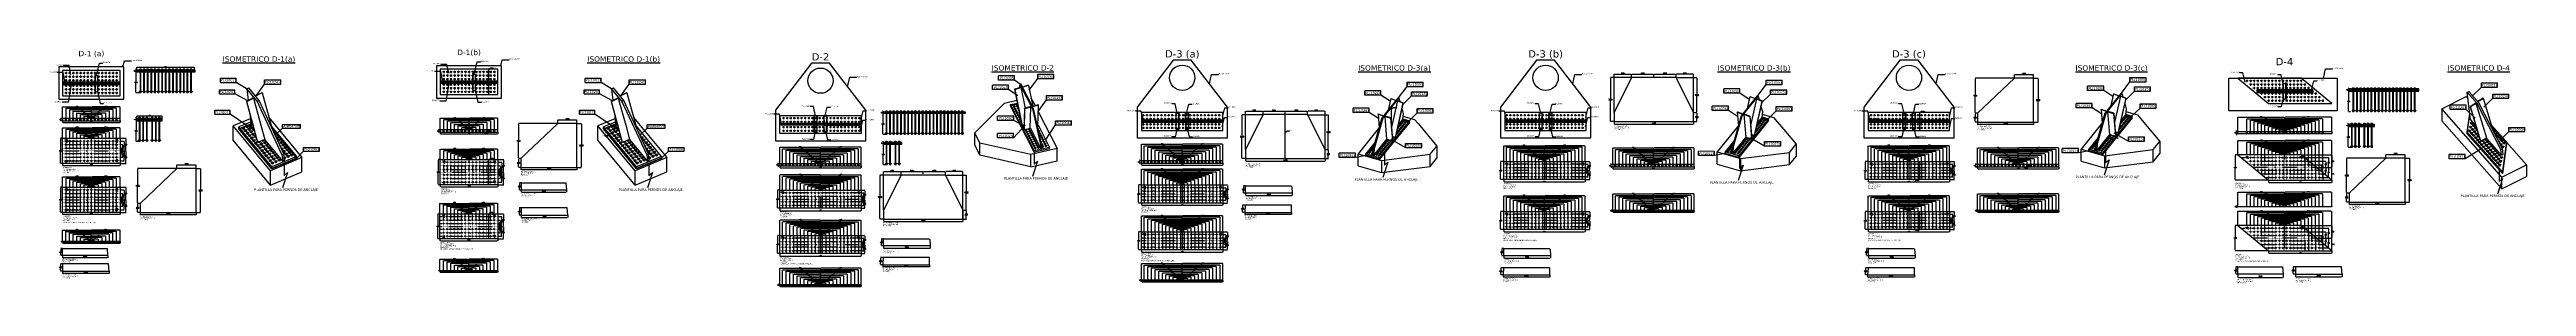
# Model space of a CAD drawing. Header units: millimetres. Extents: x 1541 to 289025, y -12015 to 47026.
# Drawn here: x 1541 to 138638, y 308 to 13446 of the extents above; entities that cross this region are included whole.
import ezdxf
from ezdxf.enums import TextEntityAlignment as Align

# ---------------------------------------------------------------- set-up
doc = ezdxf.new("R2010")
doc.units = ezdxf.units.MM
doc.header["$LTSCALE"] = 0.1
for name, pattern in [('DASHDOT', [25.4, 12.7, -6.35, 0, -6.35]), ('DASHED', [0.75, 0.5, -0.25]), ('DXK_LINE_DOT4', [0.9408, 0.4704, -0.4704])]:
    doc.linetypes.add(name, pattern=pattern)
for name, color, linetype in [('CONCRETO', 2, 'Continuous'), ('COTAS', 8, 'Continuous'), ('EJE PERNO', 1, 'DASHDOT'), ('EJE PERNOS', 1, 'DASHDOT'), ('PERNOS', 3, 'Continuous'), ('PLATINA', 5, 'Continuous'), ('PLATINAS', 5, 'Continuous'), ('TEXTO GENERAL', 3, 'Continuous'), ('TEXTO GENRAL', 3, 'Continuous'), ('TITULO', 3, 'Continuous')]:
    doc.layers.add(name, color=color, linetype=linetype)
for name, color, linetype, lineweight in [('E_ACHURADOS', 8, 'Continuous', 9), ('E_DETALLES', 7, 'Continuous', 9), ('E_DIM', 2, 'Continuous', 9)]:
    doc.layers.add(name, color=color, linetype=linetype, lineweight=lineweight)
doc.styles.add('CNI_COTAS', font='romans.shx', dxfattribs={"width": 0.8})
doc.styles.add('ROMANS', font='DINGRAFO.SHX')
doc.styles.add('TEXTO GENERAL', font='verdana.ttf', dxfattribs={"height": 0.9})
doc.styles.add('VERDANA', font='verdana.ttf')
doc.dimstyles.new('1.2', dxfattribs={"dimscale": 0, "dimtxt": 35, "dimasz": 20, "dimexe": 2, "dimexo": 2, "dimgap": 7, "dimtad": 1, "dimdec": 0, "dimzin": 4, "dimdsep": 46, "dimtxsty": 'CNI_COTAS', "dimcen": 0, "dimclrd": 256, "dimclrt": 3, "dimadec": 0, "dimazin": 0, "dimtfac": 1, "dimtdec": 0, "dimtmove": 2, "dimatfit": 0, "dimfxl": 0.05, "dimtolj": 1, "dimtzin": 0, "dimarcsym": 1})
doc.dimstyles.new('1.3', dxfattribs={"dimscale": 0, "dimtxt": 50, "dimasz": 30, "dimexe": 4, "dimexo": 4, "dimgap": 9, "dimtad": 1, "dimdec": 0, "dimzin": 4, "dimdsep": 46, "dimtxsty": 'CNI_COTAS', "dimcen": 0, "dimclrd": 256, "dimclrt": 3, "dimadec": 0, "dimazin": 0, "dimtfac": 1, "dimtdec": 0, "dimtmove": 2, "dimatfit": 0, "dimfxl": 0.05, "dimtolj": 1, "dimtzin": 0, "dimarcsym": 0})
doc.dimstyles.new('1.4', dxfattribs={"dimscale": 0, "dimtxt": 70, "dimasz": 50, "dimexe": 4, "dimexo": 4, "dimgap": 15, "dimtad": 1, "dimdec": 0, "dimzin": 4, "dimdsep": 46, "dimtxsty": 'CNI_COTAS', "dimcen": 0, "dimclrd": 256, "dimclrt": 3, "dimadec": 0, "dimazin": 0, "dimtfac": 1, "dimtdec": 0, "dimtmove": 2, "dimatfit": 0, "dimfxl": 0.05, "dimtolj": 1, "dimtzin": 0, "dimarcsym": 0})

# ---------------------------------------------------------------- blocks, each defined once
blk = doc.blocks.new('Part-25548722-14612 - 14609')
at = {"color": 7, "linetype": 'Continuous'}
for p, q in [((27493, 1911), (24293, 1911)), ((24293, 1911), (24293, 511)), ((27493, 511), (27493, 1911)), ((24293, 511), (27493, 511))]:
    blk.add_line(p, q, dxfattribs=at)
blk = doc.blocks.new('*D1474')
at = {"layer": 'COTAS', "color": 0, "lineweight": -2, "transparency": 16777216}
for p, q in [((6551, 4411), (6551, 4276)), ((9651, 4411), (9651, 4276))]:
    blk.add_line(p, q, dxfattribs=at)
at = {"layer": 'COTAS', "lineweight": -2, "transparency": 16777216}
blk.add_line((9621, 4280), (6581, 4280), dxfattribs=at)
at = {"layer": 'COTAS', "transparency": 16777216}
for points in [[(6581, 4285), (6581, 4275), (6551, 4280)], [(9621, 4285), (9621, 4275), (9651, 4280)]]:
    blk.add_solid(points, dxfattribs=at)
at = {"layer": 'Defpoints', "color": 0, "transparency": 16777216}
for p in [(6551, 4415), (6551, 4280), (9651, 4415)]:
    blk.add_point(p, dxfattribs=at)
at = {"layer": 'COTAS', "color": 3, "transparency": 16777216, "insert": (8101, 4324), "char_height": 70, "attachment_point": 5, "style": 'CNI_COTAS'}
blk.add_mtext('\\A1;3100', dxfattribs=at)
blk = doc.blocks.new('*D1475')
at = {"layer": 'COTAS', "color": 0, "lineweight": -2, "transparency": 16777216}
for p, q in [((9655, 6853), (9904, 6853)), ((9655, 4415), (9904, 4415))]:
    blk.add_line(p, q, dxfattribs=at)
at = {"layer": 'COTAS', "lineweight": -2, "transparency": 16777216}
for p, q in [((9900, 6823), (9900, 5678)), ((9900, 4445), (9900, 5590))]:
    blk.add_line(p, q, dxfattribs=at)
at = {"layer": 'COTAS', "transparency": 16777216}
for points in [[(9895, 6823), (9905, 6823), (9900, 6853)], [(9895, 4445), (9905, 4445), (9900, 4415)]]:
    blk.add_solid(points, dxfattribs=at)
at = {"layer": 'Defpoints', "color": 0, "transparency": 16777216}
for p in [(9651, 6853), (9900, 6853), (9651, 4415)]:
    blk.add_point(p, dxfattribs=at)
at = {"layer": 'COTAS', "color": 3, "transparency": 16777216, "insert": (9900, 5634), "char_height": 70, "attachment_point": 5, "rotation": 359, "style": 'CNI_COTAS'}
blk.add_mtext('\\A1;2438', dxfattribs=at)
blk = doc.blocks.new('*D1476')
at = {"layer": 'COTAS', "color": 0, "lineweight": -2, "transparency": 16777216}
for p, q in [((6547, 4915), (6413, 4915)), ((6547, 4415), (6413, 4415))]:
    blk.add_line(p, q, dxfattribs=at)
at = {"layer": 'COTAS', "lineweight": -2, "transparency": 16777216}
for p, q in [((6417, 4885), (6417, 4709)), ((6417, 4445), (6417, 4621))]:
    blk.add_line(p, q, dxfattribs=at)
at = {"layer": 'COTAS', "transparency": 16777216}
for points in [[(6412, 4885), (6422, 4885), (6417, 4915)], [(6412, 4445), (6422, 4445), (6417, 4415)]]:
    blk.add_solid(points, dxfattribs=at)
at = {"layer": 'Defpoints', "color": 0, "transparency": 16777216}
for p in [(6417, 4915), (6551, 4915), (6551, 4415)]:
    blk.add_point(p, dxfattribs=at)
at = {"layer": 'COTAS', "color": 3, "transparency": 16777216, "insert": (6417, 4665), "char_height": 70, "attachment_point": 5, "rotation": 359, "style": 'CNI_COTAS'}
blk.add_mtext('\\A1;500', dxfattribs=at)
blk = doc.blocks.new('*D1477')
at = {"layer": 'COTAS', "color": 0, "lineweight": -2, "transparency": 16777216}
for p, q in [((8582, 6853), (6413, 6853)), ((6547, 4915), (6413, 4915))]:
    blk.add_line(p, q, dxfattribs=at)
at = {"layer": 'COTAS', "lineweight": -2, "transparency": 16777216}
for p, q in [((6417, 6823), (6417, 5928)), ((6417, 4945), (6417, 5840))]:
    blk.add_line(p, q, dxfattribs=at)
at = {"layer": 'COTAS', "transparency": 16777216}
for points in [[(6412, 6823), (6422, 6823), (6417, 6853)], [(6412, 4945), (6422, 4945), (6417, 4915)]]:
    blk.add_solid(points, dxfattribs=at)
at = {"layer": 'Defpoints', "color": 0, "transparency": 16777216}
for p in [(6417, 6853), (8586, 6853), (6551, 4915)]:
    blk.add_point(p, dxfattribs=at)
at = {"layer": 'COTAS', "color": 3, "transparency": 16777216, "insert": (6417, 5884), "char_height": 70, "attachment_point": 5, "rotation": 359, "style": 'CNI_COTAS'}
blk.add_mtext('\\A1;1938', dxfattribs=at)
blk = doc.blocks.new('*D1478')
at = {"layer": 'COTAS', "color": 0, "lineweight": -2, "transparency": 16777216}
for p, q in [((8586, 6857), (8586, 7059)), ((9651, 6857), (9651, 7059))]:
    blk.add_line(p, q, dxfattribs=at)
at = {"layer": 'COTAS', "lineweight": -2, "transparency": 16777216}
blk.add_line((8616, 7055), (9621, 7055), dxfattribs=at)
at = {"layer": 'COTAS', "transparency": 16777216}
for points in [[(8616, 7060), (8616, 7050), (8586, 7055)], [(9621, 7060), (9621, 7050), (9651, 7055)]]:
    blk.add_solid(points, dxfattribs=at)
at = {"layer": 'Defpoints', "color": 0, "transparency": 16777216}
for p in [(9651, 7055), (8586, 6853), (9651, 6853)]:
    blk.add_point(p, dxfattribs=at)
at = {"layer": 'COTAS', "color": 3, "transparency": 16777216, "insert": (9119, 7099), "char_height": 70, "attachment_point": 5, "style": 'CNI_COTAS'}
blk.add_mtext('\\A1;1065', dxfattribs=at)
blk = doc.blocks.new('*D1870')
at = {"layer": 'COTAS', "color": 0, "lineweight": -2, "transparency": 16777216}
for p, q in [((2262, 2016), (2262, 1905)), ((4759, 2016), (4759, 1905))]:
    blk.add_line(p, q, dxfattribs=at)
at = {"layer": 'COTAS', "lineweight": -2, "transparency": 16777216}
blk.add_line((2292, 1909), (4729, 1909), dxfattribs=at)
at = {"layer": 'COTAS', "transparency": 16777216}
for points in [[(2292, 1914), (2292, 1904), (2262, 1909)], [(4729, 1914), (4729, 1904), (4759, 1909)]]:
    blk.add_solid(points, dxfattribs=at)
at = {"layer": 'Defpoints', "color": 0, "transparency": 16777216}
for p in [(2262, 2020), (4759, 2020), (4759, 1909)]:
    blk.add_point(p, dxfattribs=at)
at = {"layer": 'COTAS', "color": 3, "transparency": 16777216, "insert": (3510, 1953), "char_height": 70, "attachment_point": 5, "style": 'CNI_COTAS'}
blk.add_mtext('\\A1;2497', dxfattribs=at)
blk = doc.blocks.new('*D1871')
at = {"layer": 'COTAS', "color": 0, "lineweight": -2, "transparency": 16777216}
for p, q in [((2258, 2420), (2158, 2420)), ((2258, 2020), (2158, 2020))]:
    blk.add_line(p, q, dxfattribs=at)
at = {"layer": 'COTAS', "lineweight": -2, "transparency": 16777216}
for p, q in [((2162, 2390), (2162, 2264)), ((2162, 2050), (2162, 2176))]:
    blk.add_line(p, q, dxfattribs=at)
at = {"layer": 'COTAS', "transparency": 16777216}
for points in [[(2157, 2390), (2167, 2390), (2162, 2420)], [(2157, 2050), (2167, 2050), (2162, 2020)]]:
    blk.add_solid(points, dxfattribs=at)
at = {"layer": 'Defpoints', "color": 0, "transparency": 16777216}
for p in [(2162, 2420), (2262, 2420), (2262, 2020)]:
    blk.add_point(p, dxfattribs=at)
at = {"layer": 'COTAS', "color": 3, "transparency": 16777216, "insert": (2162, 2220), "char_height": 70, "attachment_point": 5, "rotation": 0.2, "style": 'CNI_COTAS'}
blk.add_mtext('\\A1;400', dxfattribs=at)
blk = doc.blocks.new('*D1855')
at = {"layer": 'COTAS', "color": 0, "lineweight": -2, "transparency": 16777216}
for p, q in [((2252, 1163), (2252, 1038)), ((4837, 1163), (4837, 1038))]:
    blk.add_line(p, q, dxfattribs=at)
at = {"layer": 'COTAS', "lineweight": -2, "transparency": 16777216}
blk.add_line((2282, 1042), (4807, 1042), dxfattribs=at)
at = {"layer": 'COTAS', "transparency": 16777216}
for points in [[(2282, 1047), (2282, 1037), (2252, 1042)], [(4807, 1047), (4807, 1037), (4837, 1042)]]:
    blk.add_solid(points, dxfattribs=at)
at = {"layer": 'Defpoints', "color": 0, "transparency": 16777216}
for p in [(2252, 1167), (4837, 1167), (4837, 1042)]:
    blk.add_point(p, dxfattribs=at)
at = {"layer": 'COTAS', "color": 3, "transparency": 16777216, "insert": (3545, 1086), "char_height": 70, "attachment_point": 5, "style": 'CNI_COTAS'}
blk.add_mtext('\\A1;2585', dxfattribs=at)
blk = doc.blocks.new('*D1856')
at = {"layer": 'COTAS', "color": 0, "lineweight": -2, "transparency": 16777216}
for p, q in [((2248, 1567), (2150, 1567)), ((2248, 1167), (2150, 1167))]:
    blk.add_line(p, q, dxfattribs=at)
at = {"layer": 'COTAS', "lineweight": -2, "transparency": 16777216}
for p, q in [((2154, 1537), (2154, 1411)), ((2154, 1197), (2154, 1323))]:
    blk.add_line(p, q, dxfattribs=at)
at = {"layer": 'COTAS', "transparency": 16777216}
for points in [[(2149, 1537), (2159, 1537), (2154, 1567)], [(2149, 1197), (2159, 1197), (2154, 1167)]]:
    blk.add_solid(points, dxfattribs=at)
at = {"layer": 'Defpoints', "color": 0, "transparency": 16777216}
for p in [(2154, 1567), (2252, 1567), (2252, 1167)]:
    blk.add_point(p, dxfattribs=at)
at = {"layer": 'COTAS', "color": 3, "transparency": 16777216, "insert": (2154, 1367), "char_height": 70, "attachment_point": 5, "rotation": 0.2, "style": 'CNI_COTAS'}
blk.add_mtext('\\A1;400', dxfattribs=at)
blk = doc.blocks.new('Bolt-72164304-1539 - 1511')
at = {"color": 7, "linetype": 'Continuous'}
for p, q in [((1248, 8973), (1293, 8991)), ((1248, 8945), (1248, 8973)), ((1249, 8936), (1248, 8973)), ((1248, 8945), (1293, 8964)), ((1249, 8908), (1248, 8945)), ((1249, 8908), (1249, 8936)), ((1294, 8918), (1249, 8936)), ((1249, 8908), (1294, 8890)), ((1293, 8991), (1338, 8973)), ((1293, 8964), (1338, 8945)), ((1339, 8936), (1294, 8918)), ((1294, 8890), (1294, 8918)), ((1294, 8890), (1339, 8909)), ((1338, 8945), (1338, 8973)), ((1338, 8973), (1339, 8936)), ((1339, 8909), (1338, 8945)), ((1339, 8909), (1339, 8936)), ((1350, 8850), (1395, 8869)), ((1350, 8823), (1350, 8850)), ((1350, 8813), (1350, 8850)), ((1350, 8823), (1395, 8841)), ((1350, 8786), (1350, 8823)), ((1350, 8786), (1350, 8813)), ((1395, 8795), (1350, 8813)), ((1350, 8786), (1395, 8767)), ((1395, 8869), (1440, 8851)), ((1395, 8841), (1440, 8823)), ((1440, 8814), (1395, 8795)), ((1395, 8767), (1395, 8795)), ((1395, 8767), (1440, 8786)), ((1421, 9045), (1465, 9064)), ((1421, 9017), (1421, 9045)), ((1421, 9008), (1421, 9045)), ((1421, 9017), (1465, 9036)), ((1421, 8980), (1421, 9017)), ((1421, 8980), (1421, 9008)), ((1466, 8990), (1421, 9008)), ((1421, 8980), (1466, 8962)), ((1440, 8823), (1440, 8851)), ((1440, 8851), (1440, 8814)), ((1440, 8786), (1440, 8823)), ((1440, 8786), (1440, 8814)), ((1451, 8728), (1496, 8747)), ((1451, 8700), (1451, 8728)), ((1452, 8691), (1451, 8728)), ((1451, 8700), (1496, 8719)), ((1452, 8663), (1451, 8700)), ((1452, 8663), (1452, 8691)), ((1497, 8673), (1452, 8691)), ((1452, 8663), (1497, 8645)), ((1465, 9064), (1511, 9045)), ((1465, 9036), (1511, 9018)), ((1511, 9009), (1466, 8990)), ((1466, 8962), (1466, 8990)), ((1466, 8962), (1511, 8981)), ((1496, 8747), (1541, 8729)), ((1496, 8719), (1541, 8701)), ((1542, 8692), (1497, 8673)), ((1497, 8645), (1497, 8673)), ((1497, 8645), (1542, 8664)), ((1511, 9018), (1511, 9045)), ((1511, 9045), (1511, 9009)), ((1511, 8981), (1511, 9018)), ((1511, 8981), (1511, 9009)), ((1522, 8922), (1567, 8941)), ((1522, 8895), (1522, 8922)), ((1523, 8886), (1522, 8922)), ((1522, 8895), (1567, 8913)), ((1523, 8858), (1522, 8895)), ((1523, 8858), (1523, 8886)), ((1568, 8867), (1523, 8886)), ((1523, 8858), (1568, 8840)), ((1541, 8701), (1541, 8729)), ((1541, 8729), (1542, 8692)), ((1542, 8664), (1541, 8701)), ((1542, 8664), (1542, 8692)), ((1553, 8606), (1598, 8624)), ((1553, 8578), (1553, 8606)), ((1553, 8569), (1553, 8606)), ((1553, 8578), (1598, 8596)), ((1553, 8541), (1553, 8578)), ((1553, 8541), (1553, 8569)), ((1598, 8551), (1553, 8569)), ((1553, 8541), (1598, 8523)), ((1567, 8941), (1612, 8923)), ((1567, 8913), (1612, 8895)), ((1613, 8886), (1568, 8867)), ((1568, 8840), (1568, 8867)), ((1568, 8840), (1613, 8858)), ((1593, 9117), (1638, 9136)), ((1593, 9089), (1593, 9117)), ((1593, 9080), (1593, 9117)), ((1593, 9089), (1638, 9108)), ((1593, 9052), (1593, 9089)), ((1593, 9052), (1593, 9080)), ((1639, 9062), (1593, 9080)), ((1593, 9052), (1639, 9034)), ((1598, 8624), (1643, 8606)), ((1598, 8596), (1643, 8578)), ((1643, 8569), (1598, 8551)), ((1598, 8523), (1598, 8551)), ((1598, 8523), (1643, 8541)), ((1612, 8895), (1612, 8923)), ((1612, 8923), (1613, 8886)), ((1613, 8858), (1612, 8895)), ((1613, 8858), (1613, 8886)), ((1624, 8800), (1668, 8819)), ((1624, 8772), (1624, 8800)), ((1624, 8763), (1624, 8800)), ((1624, 8772), (1668, 8791)), ((1624, 8735), (1624, 8772)), ((1624, 8735), (1624, 8763)), ((1669, 8745), (1624, 8763)), ((1624, 8735), (1669, 8717)), ((1638, 9136), (1683, 9118)), ((1638, 9108), (1683, 9090)), ((1683, 9081), (1639, 9062)), ((1639, 9034), (1639, 9062)), ((1639, 9034), (1683, 9053)), ((1643, 8578), (1643, 8606)), ((1643, 8606), (1643, 8569)), ((1643, 8541), (1643, 8578)), ((1643, 8541), (1643, 8569)), ((1668, 8819), (1714, 8801)), ((1668, 8791), (1714, 8773)), ((1714, 8764), (1669, 8745)), ((1669, 8717), (1669, 8745)), ((1669, 8717), (1714, 8736)), ((1683, 9090), (1683, 9118)), ((1683, 9118), (1683, 9081)), ((1683, 9053), (1683, 9090)), ((1683, 9053), (1683, 9081)), ((1694, 8995), (1739, 9013)), ((1694, 8967), (1694, 8995)), ((1695, 8958), (1694, 8995)), ((1694, 8967), (1739, 8985)), ((1695, 8930), (1694, 8967)), ((1695, 8930), (1695, 8958)), ((1740, 8939), (1695, 8958)), ((1695, 8930), (1740, 8912)), ((1714, 8773), (1714, 8801)), ((1714, 8801), (1714, 8764)), ((1714, 8736), (1714, 8773)), ((1714, 8736), (1714, 8764)), ((1725, 8678), (1770, 8696)), ((1725, 8650), (1725, 8678)), ((1726, 8641), (1725, 8678)), ((1725, 8650), (1770, 8669)), ((1726, 8613), (1725, 8650)), ((1726, 8613), (1726, 8641)), ((1771, 8623), (1726, 8641)), ((1726, 8613), (1771, 8595)), ((1739, 9013), (1776, 8998)), ((1739, 8985), (1784, 8967)), ((1785, 8958), (1740, 8939)), ((1740, 8912), (1740, 8939)), ((1740, 8912), (1785, 8930)), ((1770, 8696), (1815, 8678)), ((1770, 8669), (1815, 8650)), ((1816, 8641), (1771, 8623)), ((1771, 8595), (1771, 8623)), ((1771, 8595), (1816, 8613)), ((1784, 8967), (1784, 8968)), ((1785, 8930), (1784, 8967)), ((1785, 8966), (1785, 8958)), ((1785, 8930), (1785, 8958)), ((1796, 8872), (1809, 8878)), ((1796, 8844), (1796, 8872)), ((1796, 8835), (1796, 8872)), ((1796, 8844), (1816, 8853)), ((1796, 8807), (1796, 8844)), ((1796, 8807), (1796, 8835)), ((1796, 8835), (1823, 8825)), ((1832, 8793), (1796, 8807)), ((1815, 8650), (1815, 8678)), ((1815, 8678), (1816, 8641)), ((1816, 8613), (1815, 8650)), ((1816, 8613), (1816, 8641)), ((1827, 8555), (1871, 8574)), ((1827, 8527), (1827, 8555)), ((1827, 8518), (1827, 8555)), ((1827, 8527), (1871, 8546)), ((1827, 8491), (1827, 8527)), ((1827, 8491), (1827, 8518)), ((1872, 8500), (1827, 8518)), ((1871, 8574), (1893, 8565)), ((1871, 8546), (1902, 8534)), ((2764, 8770), (2794, 8758)), ((2780, 8735), (2794, 8730)), ((2794, 8721), (2788, 8718)), ((2794, 8730), (2794, 8758)), ((2794, 8758), (2794, 8721)), ((2794, 8706), (2794, 8730)), ((2794, 8705), (2794, 8721)), ((2823, 8642), (2850, 8654)), ((2834, 8619), (2850, 8626)), ((2850, 8654), (2895, 8636)), ((2850, 8626), (2895, 8608)), ((2896, 8599), (2852, 8580)), ((2863, 8557), (2896, 8571)), ((2895, 8608), (2895, 8636)), ((2895, 8636), (2896, 8599)), ((2896, 8571), (2895, 8608)), ((2896, 8571), (2896, 8599)), ((2907, 8513), (2951, 8531)), ((2951, 8531), (2997, 8513)), ((1654, 8483), (1699, 8502)), ((1654, 8455), (1654, 8483)), ((1655, 8446), (1654, 8483)), ((1654, 8455), (1699, 8474)), ((1655, 8418), (1654, 8455)), ((1655, 8418), (1655, 8446)), ((1700, 8428), (1655, 8446)), ((1655, 8418), (1700, 8400)), ((1699, 8502), (1744, 8484)), ((1699, 8474), (1744, 8456)), ((1745, 8447), (1700, 8428)), ((1700, 8400), (1700, 8428)), ((1700, 8400), (1745, 8419)), ((1744, 8456), (1744, 8484)), ((1744, 8484), (1745, 8447)), ((1745, 8419), (1744, 8456)), ((1745, 8419), (1745, 8447)), ((1756, 8361), (1801, 8380)), ((1756, 8333), (1756, 8361)), ((1756, 8324), (1756, 8361)), ((1756, 8333), (1801, 8352)), ((1756, 8296), (1756, 8333)), ((1756, 8296), (1756, 8324)), ((1801, 8306), (1756, 8324)), ((1756, 8296), (1801, 8278)), ((1801, 8380), (1846, 8361)), ((1801, 8352), (1846, 8334)), ((1846, 8325), (1801, 8306)), ((1801, 8278), (1801, 8306)), ((1801, 8278), (1846, 8297)), ((1872, 8472), (1827, 8491)), ((1846, 8334), (1846, 8361)), ((1846, 8361), (1846, 8325)), ((1846, 8297), (1846, 8334)), ((1846, 8297), (1846, 8325)), ((1857, 8238), (1902, 8257)), ((1857, 8211), (1857, 8238)), ((1858, 8202), (1857, 8238)), ((1857, 8211), (1902, 8229)), ((1858, 8174), (1857, 8211)), ((1858, 8174), (1858, 8202)), ((1903, 8183), (1858, 8202)), ((1858, 8174), (1903, 8156)), ((1907, 8515), (1872, 8500)), ((1872, 8472), (1872, 8500)), ((1914, 8490), (1872, 8472)), ((1902, 8257), (1947, 8239)), ((1902, 8229), (1947, 8211)), ((1948, 8202), (1903, 8183)), ((1903, 8156), (1903, 8183)), ((1903, 8156), (1948, 8174)), ((1928, 8405), (1928, 8433)), ((1929, 8396), (1928, 8433)), ((1928, 8433), (1929, 8433)), ((1928, 8405), (1936, 8408)), ((1929, 8368), (1928, 8405)), ((1929, 8368), (1929, 8396)), ((1929, 8396), (1941, 8391)), ((1949, 8360), (1929, 8368)), ((1947, 8211), (1947, 8239)), ((1947, 8239), (1948, 8202)), ((1948, 8174), (1947, 8211)), ((1948, 8174), (1948, 8202)), ((1959, 8116), (2004, 8135)), ((1959, 8088), (1959, 8116)), ((1959, 8079), (1959, 8116)), ((1959, 8088), (2004, 8107)), ((1959, 8051), (1959, 8088)), ((1959, 8051), (1959, 8079)), ((2005, 8061), (1959, 8079)), ((1959, 8051), (2005, 8033)), ((2004, 8135), (2049, 8117)), ((2004, 8107), (2049, 8089)), ((2049, 8080), (2005, 8061)), ((2005, 8033), (2005, 8061)), ((2005, 8033), (2049, 8052)), ((2036, 8243), (2075, 8228)), ((2075, 8255), (2038, 8271)), ((2049, 8089), (2049, 8117)), ((2049, 8117), (2049, 8080)), ((2049, 8052), (2049, 8089)), ((2049, 8052), (2049, 8080)), ((2060, 7994), (2105, 8012)), ((2060, 7966), (2060, 7994)), ((2061, 7957), (2060, 7994)), ((2060, 7966), (2105, 7985)), ((2061, 7929), (2060, 7966)), ((2061, 7929), (2061, 7957)), ((2106, 7939), (2061, 7957)), ((2061, 7929), (2106, 7911)), ((2120, 8274), (2075, 8255)), ((2075, 8228), (2075, 8255)), ((2120, 8246), (2075, 8228)), ((2105, 8012), (2150, 7994)), ((2105, 7985), (2150, 7966)), ((2151, 7957), (2106, 7939)), ((2106, 7911), (2106, 7939)), ((2106, 7911), (2151, 7929)), ((2120, 8305), (2120, 8274)), ((2120, 8279), (2120, 8246)), ((2120, 8246), (2120, 8274)), ((2131, 8188), (2176, 8207)), ((2131, 8160), (2131, 8188)), ((2132, 8151), (2131, 8188)), ((2131, 8160), (2176, 8179)), ((2132, 8123), (2131, 8160)), ((2132, 8123), (2132, 8151)), ((2177, 8133), (2132, 8151)), ((2132, 8123), (2177, 8105)), ((2150, 7966), (2150, 7994)), ((2150, 7994), (2151, 7957)), ((2151, 7929), (2150, 7966)), ((2151, 7929), (2151, 7957)), ((2162, 7871), (2207, 7890)), ((2162, 7843), (2162, 7871)), ((2162, 7834), (2162, 7871)), ((2162, 7843), (2207, 7862)), ((2162, 7807), (2162, 7843)), ((2162, 7807), (2162, 7834)), ((2208, 7816), (2162, 7834)), ((2162, 7807), (2208, 7788)), ((2176, 8207), (2221, 8189)), ((2176, 8179), (2221, 8161)), ((2222, 8152), (2177, 8133)), ((2177, 8105), (2177, 8133)), ((2177, 8105), (2222, 8124)), ((2207, 8316), (2248, 8300)), ((2207, 7890), (2252, 7872)), ((2207, 7862), (2252, 7844)), ((2252, 7835), (2208, 7816)), ((2208, 7788), (2208, 7816)), ((2208, 7788), (2252, 7807)), ((2248, 8328), (2210, 8343)), ((2221, 8161), (2221, 8189)), ((2221, 8189), (2222, 8152)), ((2222, 8124), (2221, 8161)), ((2222, 8124), (2222, 8152)), ((2233, 8066), (2277, 8085)), ((2233, 8038), (2233, 8066)), ((2233, 8029), (2233, 8066)), ((2233, 8038), (2277, 8057)), ((2233, 8001), (2233, 8038)), ((2233, 8001), (2233, 8029)), ((2278, 8011), (2233, 8029)), ((2233, 8001), (2278, 7983)), ((2292, 8346), (2248, 8328)), ((2248, 8300), (2248, 8328)), ((2292, 8318), (2248, 8300)), ((2252, 7844), (2252, 7872)), ((2252, 7872), (2252, 7835)), ((2252, 7807), (2252, 7844)), ((2252, 7807), (2252, 7835)), ((2263, 7749), (2308, 7768)), ((2263, 7721), (2263, 7749)), ((2264, 7712), (2263, 7749)), ((2263, 7721), (2308, 7740)), ((2264, 7684), (2263, 7721)), ((2264, 7684), (2264, 7712)), ((2309, 7694), (2264, 7712)), ((2264, 7684), (2309, 7666)), ((2277, 8085), (2323, 8066)), ((2277, 8057), (2323, 8038)), ((2323, 8029), (2278, 8011)), ((2278, 7983), (2278, 8011)), ((2278, 7983), (2323, 8002)), ((2292, 8377), (2292, 8346)), ((2292, 8352), (2292, 8318)), ((2292, 8318), (2292, 8346)), ((2303, 8260), (2348, 8279)), ((2303, 8232), (2303, 8260)), ((2304, 8223), (2303, 8260)), ((2303, 8232), (2348, 8251)), ((2304, 8195), (2303, 8232)), ((2304, 8195), (2304, 8223)), ((2349, 8205), (2304, 8223)), ((2304, 8195), (2349, 8177)), ((2308, 7768), (2353, 7749)), ((2308, 7740), (2353, 7722)), ((2354, 7713), (2309, 7694)), ((2309, 7666), (2309, 7694)), ((2309, 7666), (2354, 7685)), ((2323, 8038), (2323, 8066)), ((2323, 8066), (2323, 8029)), ((2323, 8002), (2323, 8038)), ((2323, 8002), (2323, 8029)), ((2334, 7943), (2379, 7962)), ((2334, 7916), (2334, 7943)), ((2335, 7907), (2334, 7943)), ((2334, 7916), (2379, 7934)), ((2335, 7879), (2334, 7916)), ((2335, 7879), (2335, 7907)), ((2380, 7888), (2335, 7907)), ((2335, 7879), (2380, 7860)), ((2348, 8279), (2393, 8261)), ((2348, 8251), (2393, 8233)), ((2394, 8224), (2349, 8205)), ((2349, 8177), (2349, 8205)), ((2349, 8177), (2394, 8196)), ((2353, 7722), (2353, 7749)), ((2353, 7749), (2354, 7713)), ((2354, 7685), (2353, 7722)), ((2354, 7685), (2354, 7713)), ((2365, 7627), (2410, 7645)), ((2365, 7599), (2365, 7627)), ((2365, 7590), (2365, 7627)), ((2365, 7599), (2410, 7617)), ((2365, 7562), (2365, 7599)), ((2365, 7562), (2365, 7590)), ((2411, 7571), (2365, 7590)), ((2365, 7562), (2411, 7544)), ((2379, 7962), (2424, 7944)), ((2379, 7934), (2424, 7916)), ((2425, 7907), (2380, 7888)), ((2380, 7860), (2380, 7888)), ((2380, 7860), (2425, 7879)), ((2393, 8233), (2393, 8261)), ((2393, 8261), (2394, 8224)), ((2394, 8196), (2393, 8233)), ((2394, 8196), (2394, 8224)), ((2405, 8138), (2450, 8157)), ((2405, 8110), (2405, 8138)), ((2405, 8101), (2405, 8138)), ((2405, 8110), (2450, 8129)), ((2405, 8073), (2405, 8110)), ((2405, 8073), (2405, 8101)), ((2451, 8083), (2405, 8101)), ((2405, 8073), (2451, 8055)), ((2410, 7645), (2455, 7627)), ((2410, 7617), (2455, 7599)), ((2455, 7590), (2411, 7571)), ((2411, 7544), (2411, 7571)), ((2411, 7544), (2455, 7562)), ((2424, 7916), (2424, 7944)), ((2424, 7944), (2425, 7907)), ((2425, 7879), (2424, 7916)), ((2425, 7879), (2425, 7907)), ((2436, 7821), (2480, 7840)), ((2436, 7793), (2436, 7821)), ((2436, 7784), (2436, 7821)), ((2436, 7793), (2480, 7812)), ((2436, 7756), (2436, 7793)), ((2436, 7756), (2436, 7784)), ((2481, 7766), (2436, 7784)), ((2436, 7756), (2481, 7738)), ((2450, 8157), (2495, 8138)), ((2450, 8129), (2495, 8111)), ((2495, 8102), (2451, 8083)), ((2451, 8055), (2451, 8083)), ((2451, 8055), (2495, 8074)), ((2455, 7599), (2455, 7627)), ((2455, 7627), (2455, 7590)), ((2455, 7562), (2455, 7599)), ((2455, 7562), (2455, 7590)), ((2466, 7504), (2511, 7523)), ((2466, 7476), (2466, 7504)), ((2467, 7467), (2466, 7504)), ((2466, 7476), (2511, 7495)), ((2467, 7439), (2466, 7476)), ((2467, 7439), (2467, 7467)), ((2512, 7449), (2467, 7467)), ((2467, 7439), (2512, 7421)), ((2480, 7840), (2526, 7822)), ((2480, 7812), (2526, 7794)), ((2526, 7785), (2481, 7766)), ((2481, 7738), (2481, 7766)), ((2481, 7738), (2526, 7757)), ((2495, 8111), (2495, 8138)), ((2495, 8138), (2495, 8102)), ((2495, 8074), (2495, 8111)), ((2495, 8074), (2495, 8102)), ((2506, 8015), (2551, 8034)), ((2506, 7988), (2506, 8015)), ((2507, 7979), (2506, 8015)), ((2506, 7988), (2551, 8006)), ((2507, 7951), (2506, 7988)), ((2507, 7951), (2507, 7979)), ((2552, 7960), (2507, 7979)), ((2507, 7951), (2552, 7933)), ((2511, 7523), (2556, 7505)), ((2511, 7495), (2556, 7477)), ((2557, 7468), (2512, 7449)), ((2512, 7421), (2512, 7449)), ((2512, 7421), (2557, 7440)), ((2526, 7794), (2526, 7822)), ((2526, 7822), (2526, 7785)), ((2526, 7757), (2526, 7794)), ((2526, 7757), (2526, 7785)), ((2537, 7699), (2582, 7717)), ((2537, 7671), (2537, 7699)), ((2538, 7662), (2537, 7699)), ((2537, 7671), (2582, 7689)), ((2538, 7634), (2537, 7671)), ((2538, 7634), (2538, 7662)), ((2583, 7644), (2538, 7662)), ((2538, 7634), (2583, 7616)), ((2551, 8034), (2596, 8016)), ((2551, 8006), (2596, 7988)), ((2597, 7979), (2552, 7960)), ((2552, 7933), (2552, 7960)), ((2552, 7933), (2597, 7951)), ((2556, 7477), (2556, 7505)), ((2556, 7505), (2557, 7468)), ((2557, 7440), (2556, 7477)), ((2557, 7440), (2557, 7468)), ((2568, 7382), (2613, 7401)), ((2568, 7354), (2568, 7382)), ((2568, 7345), (2568, 7382)), ((2568, 7354), (2613, 7373)), ((2568, 7317), (2568, 7354)), ((2568, 7317), (2568, 7345)), ((2614, 7327), (2568, 7345)), ((2568, 7317), (2614, 7299)), ((2582, 7717), (2627, 7699)), ((2582, 7689), (2627, 7671)), ((2628, 7662), (2583, 7644)), ((2583, 7616), (2583, 7644)), ((2583, 7616), (2628, 7634)), ((2596, 7988), (2596, 8016)), ((2596, 8016), (2597, 7979)), ((2597, 7951), (2596, 7988)), ((2597, 7951), (2597, 7979)), ((2608, 7893), (2653, 7912)), ((2608, 7865), (2608, 7893)), ((2608, 7856), (2608, 7893)), ((2608, 7865), (2653, 7884)), ((2608, 7828), (2608, 7865)), ((2608, 7828), (2608, 7856)), ((2654, 7838), (2608, 7856)), ((2608, 7828), (2654, 7810)), ((2613, 7401), (2658, 7382)), ((2613, 7373), (2658, 7354)), ((2658, 7345), (2614, 7327)), ((2614, 7299), (2614, 7327)), ((2614, 7299), (2658, 7318)), ((2627, 7671), (2627, 7699)), ((2627, 7699), (2628, 7662)), ((2628, 7634), (2627, 7671)), ((2628, 7634), (2628, 7662)), ((2639, 7576), (2683, 7595)), ((2639, 7548), (2639, 7576)), ((2639, 7539), (2639, 7576)), ((2639, 7548), (2683, 7567)), ((2639, 7511), (2639, 7548)), ((2639, 7511), (2639, 7539)), ((2684, 7521), (2639, 7539)), ((2639, 7511), (2684, 7493)), ((2653, 7912), (2698, 7894)), ((2653, 7884), (2698, 7866)), ((2698, 7857), (2654, 7838)), ((2654, 7810), (2654, 7838)), ((2654, 7810), (2698, 7829)), ((2658, 7354), (2658, 7382)), ((2658, 7382), (2658, 7345)), ((2658, 7318), (2658, 7354)), ((2658, 7318), (2658, 7345)), ((2683, 7595), (2729, 7577)), ((2683, 7567), (2729, 7549)), ((2729, 7540), (2684, 7521)), ((2684, 7493), (2684, 7521)), ((2684, 7493), (2729, 7512)), ((2698, 7866), (2698, 7894)), ((2698, 7894), (2698, 7857)), ((2698, 7829), (2698, 7866)), ((2698, 7829), (2698, 7857)), ((2710, 7771), (2754, 7789)), ((2710, 7743), (2710, 7771)), ((2710, 7734), (2710, 7771)), ((2710, 7743), (2754, 7762)), ((2710, 7706), (2710, 7743)), ((2710, 7706), (2710, 7734)), ((2755, 7716), (2710, 7734)), ((2710, 7706), (2755, 7688)), ((2729, 7549), (2729, 7577)), ((2729, 7577), (2729, 7540)), ((2729, 7512), (2729, 7549)), ((2729, 7512), (2729, 7540)), ((2740, 7454), (2785, 7473)), ((2740, 7426), (2740, 7454)), ((2741, 7417), (2740, 7454)), ((2740, 7426), (2785, 7445)), ((2741, 7389), (2740, 7426)), ((2741, 7389), (2741, 7417)), ((2786, 7399), (2741, 7417)), ((2741, 7389), (2786, 7371)), ((2754, 7789), (2800, 7771)), ((2754, 7762), (2800, 7743)), ((2800, 7734), (2755, 7716)), ((2755, 7688), (2755, 7716)), ((2755, 7688), (2800, 7707)), ((2785, 7473), (2830, 7454)), ((2785, 7445), (2830, 7427)), ((2831, 7418), (2786, 7399)), ((2786, 7371), (2786, 7399)), ((2786, 7371), (2831, 7390)), ((2800, 7743), (2800, 7771)), ((2800, 7771), (2800, 7734)), ((2800, 7707), (2800, 7743)), ((2800, 7707), (2800, 7734)), ((2811, 7648), (2856, 7667)), ((2811, 7620), (2811, 7648)), ((2811, 7611), (2811, 7648)), ((2811, 7620), (2856, 7639)), ((2811, 7584), (2811, 7620)), ((2811, 7584), (2811, 7611)), ((2857, 7593), (2811, 7611)), ((2811, 7584), (2857, 7565)), ((2830, 7427), (2830, 7454)), ((2830, 7454), (2831, 7418)), ((2831, 7390), (2830, 7427)), ((2831, 7390), (2831, 7418)), ((2842, 7331), (2886, 7350)), ((2842, 7304), (2842, 7331)), ((2842, 7295), (2842, 7331)), ((2842, 7304), (2886, 7322)), ((2842, 7267), (2842, 7304)), ((2856, 7667), (2901, 7649)), ((2856, 7639), (2901, 7621)), ((2901, 7612), (2857, 7593)), ((2857, 7565), (2857, 7593)), ((2857, 7565), (2901, 7584)), ((2886, 7350), (2932, 7332)), ((2886, 7322), (2932, 7304)), ((2901, 7621), (2901, 7649)), ((2901, 7649), (2901, 7612)), ((2901, 7584), (2901, 7621)), ((2901, 7584), (2901, 7612)), ((2907, 8485), (2907, 8513)), ((2907, 8476), (2907, 8513)), ((2907, 8485), (2951, 8503)), ((2907, 8461), (2907, 8485)), ((2907, 8461), (2907, 8476)), ((2952, 8457), (2907, 8476)), ((2913, 7526), (2957, 7545)), ((2913, 7498), (2913, 7526)), ((2913, 7489), (2913, 7526)), ((2913, 7498), (2957, 7517)), ((2913, 7461), (2913, 7498)), ((2913, 7461), (2913, 7489)), ((2958, 7471), (2913, 7489)), ((2913, 7461), (2958, 7443)), ((2915, 8445), (2952, 8430)), ((2932, 7304), (2932, 7332)), ((2932, 7332), (2932, 7295)), ((2932, 7267), (2932, 7304)), ((2951, 8503), (2997, 8485)), ((2997, 8476), (2952, 8457)), ((2952, 8430), (2952, 8457)), ((2952, 8430), (2997, 8448)), ((2957, 7545), (3003, 7527)), ((2957, 7517), (3003, 7499)), ((3003, 7490), (2958, 7471)), ((2958, 7443), (2958, 7471)), ((2958, 7443), (3003, 7462)), ((2997, 8485), (2997, 8513)), ((2997, 8513), (2997, 8476)), ((2997, 8448), (2997, 8485)), ((2997, 8448), (2997, 8476)), ((3003, 7499), (3003, 7527)), ((3003, 7527), (3003, 7490)), ((3003, 7462), (3003, 7499)), ((3003, 7462), (3003, 7490)), ((3008, 8390), (3053, 8409)), ((3008, 8362), (3008, 8390)), ((3009, 8353), (3008, 8390)), ((3008, 8362), (3053, 8381)), ((3009, 8325), (3008, 8362)), ((3009, 8325), (3009, 8353)), ((3054, 8335), (3009, 8353)), ((3009, 8325), (3054, 8307)), ((3014, 7404), (3059, 7422)), ((3014, 7376), (3014, 7404)), ((3014, 7367), (3014, 7404)), ((3014, 7376), (3059, 7394)), ((3014, 7339), (3014, 7376)), ((3014, 7339), (3014, 7367)), ((3060, 7349), (3014, 7367)), ((3014, 7339), (3060, 7321)), ((3053, 8409), (3098, 8391)), ((3053, 8381), (3098, 8363)), ((3099, 8354), (3054, 8335)), ((3054, 8307), (3054, 8335)), ((3054, 8307), (3099, 8326)), ((3059, 7422), (3104, 7404)), ((3059, 7394), (3104, 7376)), ((3104, 7367), (3060, 7349)), ((3060, 7321), (3060, 7349)), ((3060, 7321), (3104, 7339)), ((3079, 8090), (3084, 8092)), ((3084, 8092), (3129, 8074)), ((3092, 8061), (3129, 8046)), ((3098, 8363), (3098, 8391)), ((3098, 8391), (3099, 8354)), ((3099, 8326), (3098, 8363)), ((3099, 8326), (3099, 8354)), ((3104, 7376), (3104, 7404)), ((3104, 7404), (3104, 7367)), ((3104, 7339), (3104, 7376)), ((3104, 7339), (3104, 7367)), ((3129, 8037), (3107, 8028)), ((3110, 8268), (3154, 8287)), ((3110, 8240), (3110, 8268)), ((3110, 8231), (3110, 8268)), ((3110, 8240), (3154, 8259)), ((3110, 8203), (3110, 8240)), ((3110, 8203), (3110, 8231)), ((3155, 8213), (3110, 8231)), ((3110, 8203), (3155, 8185)), ((3118, 8005), (3129, 8009)), ((3129, 8046), (3129, 8074)), ((3129, 8074), (3129, 8037)), ((3129, 8009), (3129, 8046)), ((3129, 8009), (3129, 8037)), ((3143, 7952), (3185, 7970)), ((3153, 7929), (3185, 7942)), ((3154, 8287), (3200, 8268)), ((3154, 8259), (3200, 8240)), ((3200, 8231), (3155, 8213)), ((3155, 8185), (3155, 8213)), ((3155, 8185), (3200, 8204)), ((3186, 7896), (3165, 7905)), ((3180, 7870), (3186, 7868)), ((3185, 7970), (3230, 7952)), ((3185, 7942), (3230, 7924)), ((3231, 7915), (3186, 7896)), ((3186, 7868), (3186, 7896)), ((3186, 7868), (3231, 7887)), ((3200, 8240), (3200, 8268)), ((3200, 8268), (3200, 8231)), ((3200, 8204), (3200, 8240)), ((3200, 8204), (3200, 8231)), ((3211, 8145), (3256, 8164)), ((3211, 8118), (3211, 8145)), ((3212, 8109), (3211, 8145)), ((3211, 8118), (3256, 8136)), ((3212, 8081), (3211, 8118)), ((3212, 8081), (3212, 8109)), ((3257, 8090), (3212, 8109)), ((3212, 8081), (3257, 8062)), ((3230, 7924), (3230, 7952)), ((3230, 7952), (3231, 7915)), ((3231, 7887), (3230, 7924)), ((3231, 7887), (3231, 7915)), ((3242, 7829), (3287, 7847)), ((3242, 7801), (3242, 7829)), ((3242, 7792), (3242, 7829)), ((3242, 7801), (3287, 7819)), ((3242, 7764), (3242, 7801)), ((3242, 7764), (3242, 7792)), ((3288, 7773), (3242, 7792)), ((3242, 7764), (3288, 7746)), ((3256, 8164), (3301, 8146)), ((3256, 8136), (3301, 8118)), ((3302, 8109), (3257, 8090)), ((3257, 8062), (3257, 8090)), ((3257, 8062), (3302, 8081)), ((3287, 7847), (3332, 7829)), ((3287, 7819), (3332, 7801)), ((3332, 7792), (3288, 7773)), ((3288, 7746), (3288, 7773)), ((3288, 7746), (3332, 7764)), ((3288, 7518), (3317, 7530)), ((3291, 7491), (3317, 7503)), ((3318, 7457), (3294, 7467)), ((3297, 7437), (3318, 7429)), ((3301, 8118), (3301, 8146)), ((3301, 8146), (3302, 8109)), ((3302, 8081), (3301, 8118)), ((3302, 8081), (3302, 8109)), ((3313, 8023), (3357, 8042)), ((3313, 7995), (3313, 8023)), ((3313, 7986), (3313, 8023)), ((3313, 7995), (3357, 8014)), ((3313, 7958), (3313, 7995)), ((3313, 7958), (3313, 7986)), ((3358, 7968), (3313, 7986)), ((3313, 7958), (3358, 7940)), ((3317, 7530), (3363, 7512)), ((3317, 7503), (3363, 7484)), ((3363, 7475), (3318, 7457)), ((3318, 7429), (3318, 7457)), ((3318, 7429), (3363, 7447)), ((3332, 7801), (3332, 7829)), ((3332, 7829), (3332, 7792)), ((3332, 7764), (3332, 7801)), ((3332, 7764), (3332, 7792)), ((3343, 7706), (3388, 7725)), ((3343, 7678), (3343, 7706)), ((3344, 7669), (3343, 7706)), ((3343, 7678), (3388, 7697)), ((3344, 7641), (3343, 7678)), ((3344, 7641), (3344, 7669)), ((3389, 7651), (3344, 7669)), ((3344, 7641), (3389, 7623)), ((3357, 8042), (3403, 8024)), ((3357, 8014), (3403, 7996)), ((3403, 7987), (3358, 7968)), ((3358, 7940), (3358, 7968)), ((3358, 7940), (3403, 7959)), ((3363, 7484), (3363, 7512)), ((3363, 7512), (3363, 7475)), ((3363, 7447), (3363, 7484)), ((3363, 7447), (3363, 7475)), ((3388, 7725), (3433, 7707)), ((3388, 7697), (3433, 7679)), ((3434, 7670), (3389, 7651)), ((3389, 7623), (3389, 7651)), ((3389, 7623), (3434, 7642)), ((3403, 7996), (3403, 8024)), ((3403, 8024), (3403, 7987)), ((3403, 7959), (3403, 7996)), ((3403, 7959), (3403, 7987)), ((3414, 7901), (3459, 7919)), ((3414, 7873), (3414, 7901)), ((3415, 7864), (3414, 7901)), ((3414, 7873), (3459, 7892)), ((3415, 7836), (3414, 7873)), ((3415, 7836), (3415, 7864)), ((3460, 7846), (3415, 7864)), ((3415, 7836), (3460, 7818)), ((3433, 7679), (3433, 7707)), ((3433, 7707), (3434, 7670)), ((3434, 7642), (3433, 7679)), ((3434, 7642), (3434, 7670)), ((3445, 7584), (3490, 7603)), ((3445, 7556), (3445, 7584)), ((3445, 7547), (3445, 7584)), ((3445, 7556), (3490, 7575)), ((3445, 7519), (3445, 7556)), ((3445, 7519), (3445, 7547)), ((3491, 7529), (3445, 7547)), ((3445, 7519), (3491, 7501)), ((3459, 7919), (3504, 7901)), ((3459, 7892), (3504, 7873)), ((3505, 7864), (3460, 7846)), ((3460, 7818), (3460, 7846)), ((3460, 7818), (3505, 7836)), ((3490, 7603), (3535, 7584)), ((3490, 7575), (3535, 7556)), ((3535, 7547), (3491, 7529)), ((3491, 7501), (3491, 7529)), ((3491, 7501), (3535, 7520)), ((3504, 7873), (3504, 7901)), ((3504, 7901), (3505, 7864)), ((3505, 7836), (3504, 7873)), ((3505, 7836), (3505, 7864)), ((3516, 7778), (3560, 7797)), ((3516, 7750), (3516, 7778)), ((3516, 7741), (3516, 7778)), ((3516, 7750), (3560, 7769)), ((3516, 7713), (3516, 7750)), ((3516, 7713), (3516, 7741)), ((3561, 7723), (3516, 7741)), ((3516, 7713), (3561, 7695)), ((3535, 7556), (3535, 7584)), ((3535, 7584), (3535, 7547)), ((3535, 7520), (3535, 7556)), ((3535, 7520), (3535, 7547)), ((3560, 7797), (3606, 7779)), ((3560, 7769), (3606, 7751)), ((3606, 7742), (3561, 7723)), ((3561, 7695), (3561, 7723)), ((3561, 7695), (3606, 7714)), ((3606, 7751), (3606, 7779)), ((3606, 7779), (3606, 7742)), ((3606, 7714), (3606, 7751)), ((3606, 7714), (3606, 7742)), ((3617, 7656), (3662, 7675)), ((3617, 7628), (3617, 7656)), ((3618, 7619), (3617, 7656)), ((3617, 7628), (3662, 7647)), ((3618, 7591), (3617, 7628)), ((3618, 7591), (3618, 7619)), ((3663, 7601), (3618, 7619)), ((3618, 7591), (3663, 7573)), ((3662, 7675), (3707, 7656)), ((3662, 7647), (3707, 7629)), ((3708, 7620), (3663, 7601)), ((3663, 7573), (3663, 7601)), ((3663, 7573), (3708, 7592)), ((3707, 7629), (3707, 7656)), ((3707, 7656), (3708, 7620)), ((3708, 7592), (3707, 7629)), ((3708, 7592), (3708, 7620)), ((2669, 7259), (2714, 7278)), ((2669, 7232), (2669, 7259)), ((2670, 7222), (2669, 7259)), ((2669, 7232), (2714, 7250)), ((2670, 7195), (2669, 7232)), ((2670, 7195), (2670, 7222)), ((2715, 7204), (2670, 7222)), ((2670, 7195), (2715, 7176)), ((2714, 7278), (2759, 7260)), ((2714, 7250), (2759, 7232)), ((2760, 7223), (2715, 7204)), ((2715, 7176), (2715, 7204)), ((2715, 7176), (2760, 7195)), ((2759, 7232), (2759, 7260)), ((2759, 7260), (2760, 7223)), ((2760, 7195), (2759, 7232)), ((2760, 7195), (2760, 7223)), ((2842, 7267), (2842, 7295)), ((2887, 7276), (2842, 7295)), ((2842, 7267), (2887, 7249)), ((2932, 7295), (2887, 7276)), ((2887, 7249), (2887, 7276)), ((2887, 7249), (2932, 7267)), ((2932, 7267), (2932, 7295))]:
    blk.add_line(p, q, dxfattribs=at)
blk = doc.blocks.new('*D1872')
at = {"layer": 'COTAS', "color": 0, "lineweight": -2, "transparency": 16777216}
for p, q in [((2254, 9622), (2140, 9622)), ((2254, 9495), (2140, 9495))]:
    blk.add_line(p, q, dxfattribs=at)
at = {"layer": 'COTAS', "lineweight": -2, "transparency": 16777216}
for p, q in [((2142, 9602), (2142, 9583)), ((2142, 9515), (2142, 9534))]:
    blk.add_line(p, q, dxfattribs=at)
at = {"layer": 'COTAS', "transparency": 16777216}
for points in [[(2138, 9602), (2145, 9602), (2142, 9622)], [(2138, 9515), (2145, 9515), (2142, 9495)]]:
    blk.add_solid(points, dxfattribs=at)
at = {"layer": 'Defpoints', "color": 0, "transparency": 16777216}
for p in [(2142, 9622), (2256, 9622), (2256, 9495)]:
    blk.add_point(p, dxfattribs=at)
at = {"layer": 'COTAS', "color": 3, "transparency": 16777216, "insert": (2142, 9559), "char_height": 35, "attachment_point": 5, "rotation": 0.2, "style": 'CNI_COTAS'}
blk.add_mtext('\\A1;127', dxfattribs=at)
blk = doc.blocks.new('*D1873')
at = {"layer": 'COTAS', "color": 0, "lineweight": -2, "transparency": 16777216}
for p, q in [((2256, 9493), (2256, 9397)), ((5456, 9493), (5456, 9397))]:
    blk.add_line(p, q, dxfattribs=at)
at = {"layer": 'COTAS', "lineweight": -2, "transparency": 16777216}
blk.add_line((2276, 9399), (5436, 9399), dxfattribs=at)
at = {"layer": 'COTAS', "transparency": 16777216}
for points in [[(2276, 9403), (2276, 9396), (2256, 9399)], [(5436, 9403), (5436, 9396), (5456, 9399)]]:
    blk.add_solid(points, dxfattribs=at)
at = {"layer": 'Defpoints', "color": 0, "transparency": 16777216}
for p in [(2256, 9495), (5456, 9495), (5456, 9399)]:
    blk.add_point(p, dxfattribs=at)
at = {"layer": 'COTAS', "color": 3, "transparency": 16777216, "insert": (3856, 9424), "char_height": 35, "attachment_point": 5, "style": 'CNI_COTAS'}
blk.add_mtext('\\A1;3200', dxfattribs=at)
blk = doc.blocks.new('*D1874')
at = {"layer": 'COTAS', "color": 0, "lineweight": -2, "transparency": 16777216}
for p, q in [((2250, 2797), (2237, 2797)), ((2250, 2784), (2237, 2784))]:
    blk.add_line(p, q, dxfattribs=at)
at = {"layer": 'COTAS', "lineweight": -2, "transparency": 16777216}
for p, q in [((2239, 2817), (2239, 2837)), ((2239, 2797), (2239, 2784)), ((2239, 2764), (2239, 2744))]:
    blk.add_line(p, q, dxfattribs=at)
at = {"layer": 'COTAS', "transparency": 16777216}
for points in [[(2236, 2817), (2242, 2817), (2239, 2797)], [(2236, 2764), (2242, 2764), (2239, 2784)]]:
    blk.add_solid(points, dxfattribs=at)
at = {"layer": 'Defpoints', "color": 0, "transparency": 16777216}
for p in [(2239, 2784), (2252, 2797), (2252, 2784)]:
    blk.add_point(p, dxfattribs=at)
at = {"layer": 'COTAS', "color": 3, "transparency": 16777216, "insert": (2198, 2790), "char_height": 35, "attachment_point": 5, "rotation": 0.2, "style": 'CNI_COTAS'}
blk.add_mtext('\\A1;13', dxfattribs=at)
blk = doc.blocks.new('*D1875')
at = {"layer": 'COTAS', "color": 0, "lineweight": -2, "transparency": 16777216}
for p, q in [((2252, 2782), (2252, 2707)), ((5452, 2782), (5452, 2707))]:
    blk.add_line(p, q, dxfattribs=at)
at = {"layer": 'COTAS', "lineweight": -2, "transparency": 16777216}
blk.add_line((2272, 2709), (5432, 2709), dxfattribs=at)
at = {"layer": 'COTAS', "transparency": 16777216}
for points in [[(2272, 2712), (2272, 2706), (2252, 2709)], [(5432, 2712), (5432, 2706), (5452, 2709)]]:
    blk.add_solid(points, dxfattribs=at)
at = {"layer": 'Defpoints', "color": 0, "transparency": 16777216}
for p in [(2252, 2784), (5452, 2784), (5452, 2709)]:
    blk.add_point(p, dxfattribs=at)
at = {"layer": 'COTAS', "color": 3, "transparency": 16777216, "insert": (3852, 2734), "char_height": 35, "attachment_point": 5, "style": 'CNI_COTAS'}
blk.add_mtext('\\A1;3200', dxfattribs=at)
blk = doc.blocks.new('*D1399')
at = {"layer": 'COTAS', "color": 0, "lineweight": -2, "ltscale": 3, "transparency": 16777216}
for p, q in [((5460, 5665), (5675, 5665)), ((5460, 5115), (5675, 5115))]:
    blk.add_line(p, q, dxfattribs=at)
at = {"layer": 'COTAS', "lineweight": -2, "ltscale": 3, "transparency": 16777216}
for p, q in [((5671, 5635), (5671, 5424)), ((5671, 5145), (5671, 5356))]:
    blk.add_line(p, q, dxfattribs=at)
at = {"layer": 'COTAS', "ltscale": 3, "transparency": 16777216}
for points in [[(5666, 5635), (5676, 5635), (5671, 5665)], [(5666, 5145), (5676, 5145), (5671, 5115)]]:
    blk.add_solid(points, dxfattribs=at)
at = {"layer": 'Defpoints', "color": 0, "ltscale": 3, "transparency": 16777216}
for p in [(5456, 5665), (5456, 5115), (5671, 5115)]:
    blk.add_point(p, dxfattribs=at)
at = {"layer": 'COTAS', "color": 3, "ltscale": 3, "transparency": 16777216, "insert": (5671, 5390), "char_height": 50, "attachment_point": 5, "rotation": 0.2, "style": 'CNI_COTAS'}
blk.add_mtext('\\A1;550', dxfattribs=at)
blk = doc.blocks.new('*D1842')
at = {"layer": 'COTAS', "color": 0, "lineweight": -2, "transparency": 16777216}
for p, q in [((2252, 5815), (2141, 5815)), ((2252, 4415), (2141, 4415))]:
    blk.add_line(p, q, dxfattribs=at)
at = {"layer": 'COTAS', "lineweight": -2, "transparency": 16777216}
for p, q in [((2145, 5785), (2145, 5149)), ((2145, 4445), (2145, 5081))]:
    blk.add_line(p, q, dxfattribs=at)
at = {"layer": 'COTAS', "transparency": 16777216}
for points in [[(2140, 5785), (2150, 5785), (2145, 5815)], [(2140, 4445), (2150, 4445), (2145, 4415)]]:
    blk.add_solid(points, dxfattribs=at)
at = {"layer": 'Defpoints', "color": 0, "transparency": 16777216}
for p in [(2145, 5815), (2256, 5815), (2256, 4415)]:
    blk.add_point(p, dxfattribs=at)
at = {"layer": 'COTAS', "color": 3, "transparency": 16777216, "insert": (2145, 5115), "char_height": 50, "attachment_point": 5, "rotation": 0.2, "style": 'CNI_COTAS'}
blk.add_mtext('\\A1;1400', dxfattribs=at)
blk = doc.blocks.new('*D1843')
at = {"layer": 'COTAS', "color": 0, "lineweight": -2, "transparency": 16777216}
for p, q in [((2256, 4411), (2256, 4306)), ((5456, 4411), (5456, 4306))]:
    blk.add_line(p, q, dxfattribs=at)
at = {"layer": 'COTAS', "lineweight": -2, "transparency": 16777216}
blk.add_line((2286, 4310), (5426, 4310), dxfattribs=at)
at = {"layer": 'COTAS', "transparency": 16777216}
for points in [[(2286, 4315), (2286, 4305), (2256, 4310)], [(5426, 4315), (5426, 4305), (5456, 4310)]]:
    blk.add_solid(points, dxfattribs=at)
at = {"layer": 'Defpoints', "color": 0, "transparency": 16777216}
for p in [(2256, 4415), (5456, 4415), (5456, 4310)]:
    blk.add_point(p, dxfattribs=at)
at = {"layer": 'COTAS', "color": 3, "transparency": 16777216, "insert": (3856, 4344), "char_height": 50, "attachment_point": 5, "style": 'CNI_COTAS'}
blk.add_mtext('\\A1;3200', dxfattribs=at)
blk = doc.blocks.new('*D1400')
at = {"layer": 'COTAS', "color": 0, "lineweight": -2, "ltscale": 3, "transparency": 16777216}
for p, q in [((5460, 5115), (5525, 5115)), ((5460, 4965), (5525, 4965))]:
    blk.add_line(p, q, dxfattribs=at)
at = {"layer": 'COTAS', "lineweight": -2, "ltscale": 3, "transparency": 16777216}
for p, q in [((5521, 5085), (5521, 5074)), ((5521, 4995), (5521, 5006))]:
    blk.add_line(p, q, dxfattribs=at)
at = {"layer": 'COTAS', "ltscale": 3, "transparency": 16777216}
for points in [[(5516, 5085), (5526, 5085), (5521, 5115)], [(5516, 4995), (5526, 4995), (5521, 4965)]]:
    blk.add_solid(points, dxfattribs=at)
at = {"layer": 'Defpoints', "color": 0, "ltscale": 3, "transparency": 16777216}
for p in [(5456, 5115), (5456, 4965), (5521, 5115)]:
    blk.add_point(p, dxfattribs=at)
at = {"layer": 'COTAS', "color": 3, "ltscale": 3, "transparency": 16777216, "insert": (5521, 5040), "char_height": 50, "attachment_point": 5, "rotation": 0.2, "style": 'CNI_COTAS'}
blk.add_mtext('\\A1;150', dxfattribs=at)
blk = doc.blocks.new('*D1401')
at = {"layer": 'COTAS', "color": 0, "lineweight": -2, "ltscale": 3, "transparency": 16777216}
for p, q in [((5460, 5115), (5592, 5115)), ((5460, 4765), (5592, 4765))]:
    blk.add_line(p, q, dxfattribs=at)
at = {"layer": 'COTAS', "lineweight": -2, "ltscale": 3, "transparency": 16777216}
for p, q in [((5588, 5085), (5588, 4974)), ((5588, 4795), (5588, 4906))]:
    blk.add_line(p, q, dxfattribs=at)
at = {"layer": 'COTAS', "ltscale": 3, "transparency": 16777216}
for points in [[(5583, 5085), (5593, 5085), (5588, 5115)], [(5583, 4795), (5593, 4795), (5588, 4765)]]:
    blk.add_solid(points, dxfattribs=at)
at = {"layer": 'Defpoints', "color": 0, "ltscale": 3, "transparency": 16777216}
for p in [(5456, 5115), (5456, 4765), (5588, 5115)]:
    blk.add_point(p, dxfattribs=at)
at = {"layer": 'COTAS', "color": 3, "ltscale": 3, "transparency": 16777216, "insert": (5588, 4940), "char_height": 50, "attachment_point": 5, "rotation": 0.2, "style": 'CNI_COTAS'}
blk.add_mtext('\\A1;350', dxfattribs=at)
blk = doc.blocks.new('*D1402')
at = {"layer": 'COTAS', "color": 0, "lineweight": -2, "ltscale": 3, "transparency": 16777216}
for p, q in [((5460, 5115), (5675, 5115)), ((5460, 4565), (5675, 4565))]:
    blk.add_line(p, q, dxfattribs=at)
at = {"layer": 'COTAS', "lineweight": -2, "ltscale": 3, "transparency": 16777216}
for p, q in [((5671, 5085), (5671, 4874)), ((5671, 4595), (5671, 4806))]:
    blk.add_line(p, q, dxfattribs=at)
at = {"layer": 'COTAS', "ltscale": 3, "transparency": 16777216}
for points in [[(5666, 5085), (5676, 5085), (5671, 5115)], [(5666, 4595), (5676, 4595), (5671, 4565)]]:
    blk.add_solid(points, dxfattribs=at)
at = {"layer": 'Defpoints', "color": 0, "ltscale": 3, "transparency": 16777216}
for p in [(5456, 5115), (5456, 4565), (5671, 5115)]:
    blk.add_point(p, dxfattribs=at)
at = {"layer": 'COTAS', "color": 3, "ltscale": 3, "transparency": 16777216, "insert": (5671, 4840), "char_height": 50, "attachment_point": 5, "rotation": 0.2, "style": 'CNI_COTAS'}
blk.add_mtext('\\A1;550', dxfattribs=at)
blk = doc.blocks.new('*D1403')
at = {"layer": 'COTAS', "color": 0, "lineweight": -2, "ltscale": 3, "transparency": 16777216}
for p, q in [((5460, 5115), (5776, 5115)), ((5460, 4415), (5776, 4415))]:
    blk.add_line(p, q, dxfattribs=at)
at = {"layer": 'COTAS', "lineweight": -2, "ltscale": 3, "transparency": 16777216}
for p, q in [((5772, 5085), (5772, 4799)), ((5772, 4445), (5772, 4731))]:
    blk.add_line(p, q, dxfattribs=at)
at = {"layer": 'COTAS', "ltscale": 3, "transparency": 16777216}
for points in [[(5767, 5085), (5777, 5085), (5772, 5115)], [(5767, 4445), (5777, 4445), (5772, 4415)]]:
    blk.add_solid(points, dxfattribs=at)
at = {"layer": 'Defpoints', "color": 0, "ltscale": 3, "transparency": 16777216}
for p in [(5456, 5115), (5456, 4415), (5772, 5115)]:
    blk.add_point(p, dxfattribs=at)
at = {"layer": 'COTAS', "color": 3, "ltscale": 3, "transparency": 16777216, "insert": (5772, 4765), "char_height": 50, "attachment_point": 5, "rotation": 0.2, "style": 'CNI_COTAS'}
blk.add_mtext('\\A1;700', dxfattribs=at)
blk = doc.blocks.new('*D1404')
at = {"layer": 'COTAS', "color": 0, "lineweight": -2, "ltscale": 3, "transparency": 16777216}
for p, q in [((3856, 5819), (3856, 5862)), ((4056, 5819), (4056, 5862))]:
    blk.add_line(p, q, dxfattribs=at)
at = {"layer": 'COTAS', "lineweight": -2, "ltscale": 3, "transparency": 16777216}
blk.add_line((4026, 5858), (3886, 5858), dxfattribs=at)
at = {"layer": 'COTAS', "ltscale": 3, "transparency": 16777216}
for points in [[(3886, 5863), (3886, 5853), (3856, 5858)], [(4026, 5863), (4026, 5853), (4056, 5858)]]:
    blk.add_solid(points, dxfattribs=at)
at = {"layer": 'Defpoints', "color": 0, "ltscale": 3, "transparency": 16777216}
for p in [(3856, 5858), (3856, 5815), (4056, 5815)]:
    blk.add_point(p, dxfattribs=at)
at = {"layer": 'COTAS', "color": 3, "ltscale": 3, "transparency": 16777216, "insert": (3956, 5892), "char_height": 50, "attachment_point": 5, "style": 'CNI_COTAS'}
blk.add_mtext('\\A1;200', dxfattribs=at)
blk = doc.blocks.new('*D1405')
at = {"layer": 'COTAS', "color": 0, "lineweight": -2, "ltscale": 3, "transparency": 16777216}
for p, q in [((3856, 5819), (3856, 5946)), ((4256, 5819), (4256, 5946))]:
    blk.add_line(p, q, dxfattribs=at)
at = {"layer": 'COTAS', "lineweight": -2, "ltscale": 3, "transparency": 16777216}
blk.add_line((4226, 5942), (3886, 5942), dxfattribs=at)
at = {"layer": 'COTAS', "ltscale": 3, "transparency": 16777216}
for points in [[(3886, 5947), (3886, 5937), (3856, 5942)], [(4226, 5947), (4226, 5937), (4256, 5942)]]:
    blk.add_solid(points, dxfattribs=at)
at = {"layer": 'Defpoints', "color": 0, "ltscale": 3, "transparency": 16777216}
for p in [(3856, 5942), (3856, 5815), (4256, 5815)]:
    blk.add_point(p, dxfattribs=at)
at = {"layer": 'COTAS', "color": 3, "ltscale": 3, "transparency": 16777216, "insert": (4056, 5976), "char_height": 50, "attachment_point": 5, "style": 'CNI_COTAS'}
blk.add_mtext('\\A1;400', dxfattribs=at)
blk = doc.blocks.new('*D1406')
at = {"layer": 'COTAS', "color": 0, "lineweight": -2, "ltscale": 3, "transparency": 16777216}
for p, q in [((3856, 5819), (3856, 6019)), ((4456, 5819), (4456, 6019))]:
    blk.add_line(p, q, dxfattribs=at)
at = {"layer": 'COTAS', "lineweight": -2, "ltscale": 3, "transparency": 16777216}
blk.add_line((4426, 6015), (3886, 6015), dxfattribs=at)
at = {"layer": 'COTAS', "ltscale": 3, "transparency": 16777216}
for points in [[(3886, 6020), (3886, 6010), (3856, 6015)], [(4426, 6020), (4426, 6010), (4456, 6015)]]:
    blk.add_solid(points, dxfattribs=at)
at = {"layer": 'Defpoints', "color": 0, "ltscale": 3, "transparency": 16777216}
for p in [(3856, 6015), (3856, 5815), (4456, 5815)]:
    blk.add_point(p, dxfattribs=at)
at = {"layer": 'COTAS', "color": 3, "ltscale": 3, "transparency": 16777216, "insert": (4156, 6049), "char_height": 50, "attachment_point": 5, "style": 'CNI_COTAS'}
blk.add_mtext('\\A1;600', dxfattribs=at)
blk = doc.blocks.new('*D1407')
at = {"layer": 'COTAS', "color": 0, "lineweight": -2, "ltscale": 3, "transparency": 16777216}
for p, q in [((3856, 5819), (3856, 6096)), ((4656, 5819), (4656, 6096))]:
    blk.add_line(p, q, dxfattribs=at)
at = {"layer": 'COTAS', "lineweight": -2, "ltscale": 3, "transparency": 16777216}
blk.add_line((4626, 6092), (3886, 6092), dxfattribs=at)
at = {"layer": 'COTAS', "ltscale": 3, "transparency": 16777216}
for points in [[(3886, 6097), (3886, 6087), (3856, 6092)], [(4626, 6097), (4626, 6087), (4656, 6092)]]:
    blk.add_solid(points, dxfattribs=at)
at = {"layer": 'Defpoints', "color": 0, "ltscale": 3, "transparency": 16777216}
for p in [(3856, 6092), (3856, 5815), (4656, 5815)]:
    blk.add_point(p, dxfattribs=at)
at = {"layer": 'COTAS', "color": 3, "ltscale": 3, "transparency": 16777216, "insert": (4256, 6126), "char_height": 50, "attachment_point": 5, "style": 'CNI_COTAS'}
blk.add_mtext('\\A1;800', dxfattribs=at)
blk = doc.blocks.new('*D1408')
at = {"layer": 'COTAS', "color": 0, "lineweight": -2, "ltscale": 3, "transparency": 16777216}
for p, q in [((3856, 5701), (3856, 6175)), ((4856, 5819), (4856, 6175))]:
    blk.add_line(p, q, dxfattribs=at)
at = {"layer": 'COTAS', "lineweight": -2, "ltscale": 3, "transparency": 16777216}
blk.add_line((4826, 6171), (3886, 6171), dxfattribs=at)
at = {"layer": 'COTAS', "ltscale": 3, "transparency": 16777216}
for points in [[(3886, 6176), (3886, 6166), (3856, 6171)], [(4826, 6176), (4826, 6166), (4856, 6171)]]:
    blk.add_solid(points, dxfattribs=at)
at = {"layer": 'Defpoints', "color": 0, "ltscale": 3, "transparency": 16777216}
for p in [(3856, 6171), (3856, 5697), (4856, 5815)]:
    blk.add_point(p, dxfattribs=at)
at = {"layer": 'COTAS', "color": 3, "ltscale": 3, "transparency": 16777216, "insert": (4356, 6205), "char_height": 50, "attachment_point": 5, "style": 'CNI_COTAS'}
blk.add_mtext('\\A1;1000', dxfattribs=at)
blk = doc.blocks.new('*D1409')
at = {"layer": 'COTAS', "color": 0, "lineweight": -2, "ltscale": 3, "transparency": 16777216}
for p, q in [((3856, 5819), (3856, 6247)), ((5056, 5819), (5056, 6247))]:
    blk.add_line(p, q, dxfattribs=at)
at = {"layer": 'COTAS', "lineweight": -2, "ltscale": 3, "transparency": 16777216}
blk.add_line((5026, 6243), (3886, 6243), dxfattribs=at)
at = {"layer": 'COTAS', "ltscale": 3, "transparency": 16777216}
for points in [[(3886, 6248), (3886, 6238), (3856, 6243)], [(5026, 6248), (5026, 6238), (5056, 6243)]]:
    blk.add_solid(points, dxfattribs=at)
at = {"layer": 'Defpoints', "color": 0, "ltscale": 3, "transparency": 16777216}
for p in [(3856, 6243), (3856, 5815), (5056, 5815)]:
    blk.add_point(p, dxfattribs=at)
at = {"layer": 'COTAS', "color": 3, "ltscale": 3, "transparency": 16777216, "insert": (4456, 6277), "char_height": 50, "attachment_point": 5, "style": 'CNI_COTAS'}
blk.add_mtext('\\A1;1200', dxfattribs=at)
blk = doc.blocks.new('*D1415')
at = {"layer": 'COTAS', "color": 0, "lineweight": -2, "ltscale": 3, "transparency": 16777216}
for p, q in [((3856, 5819), (3856, 6319)), ((5256, 5819), (5256, 6319))]:
    blk.add_line(p, q, dxfattribs=at)
at = {"layer": 'COTAS', "lineweight": -2, "ltscale": 3, "transparency": 16777216}
blk.add_line((5226, 6315), (3886, 6315), dxfattribs=at)
at = {"layer": 'COTAS', "ltscale": 3, "transparency": 16777216}
for points in [[(3886, 6320), (3886, 6310), (3856, 6315)], [(5226, 6320), (5226, 6310), (5256, 6315)]]:
    blk.add_solid(points, dxfattribs=at)
at = {"layer": 'Defpoints', "color": 0, "ltscale": 3, "transparency": 16777216}
for p in [(3856, 6315), (3856, 5815), (5256, 5815)]:
    blk.add_point(p, dxfattribs=at)
at = {"layer": 'COTAS', "color": 3, "ltscale": 3, "transparency": 16777216, "insert": (4556, 6349), "char_height": 50, "attachment_point": 5, "style": 'CNI_COTAS'}
blk.add_mtext('\\A1;1400', dxfattribs=at)
blk = doc.blocks.new('*D1848')
at = {"layer": 'COTAS', "color": 0, "lineweight": -2, "ltscale": 3, "transparency": 16777216}
for p, q in [((3856, 5819), (3856, 6395)), ((5456, 5819), (5456, 6395))]:
    blk.add_line(p, q, dxfattribs=at)
at = {"layer": 'COTAS', "lineweight": -2, "ltscale": 3, "transparency": 16777216}
blk.add_line((5426, 6391), (3886, 6391), dxfattribs=at)
at = {"layer": 'COTAS', "ltscale": 3, "transparency": 16777216}
for points in [[(3886, 6396), (3886, 6386), (3856, 6391)], [(5426, 6396), (5426, 6386), (5456, 6391)]]:
    blk.add_solid(points, dxfattribs=at)
at = {"layer": 'Defpoints', "color": 0, "ltscale": 3, "transparency": 16777216}
for p in [(3856, 6391), (3856, 5815), (5456, 5815)]:
    blk.add_point(p, dxfattribs=at)
at = {"layer": 'COTAS', "color": 3, "ltscale": 3, "transparency": 16777216, "insert": (4656, 6425), "char_height": 50, "attachment_point": 5, "style": 'CNI_COTAS'}
blk.add_mtext('\\A1;1600', dxfattribs=at)
blk = doc.blocks.new('*D1416')
at = {"layer": 'COTAS', "color": 0, "lineweight": -2, "ltscale": 3, "transparency": 16777216}
for p, q in [((3656, 5819), (3656, 5862)), ((3856, 5819), (3856, 5862))]:
    blk.add_line(p, q, dxfattribs=at)
at = {"layer": 'COTAS', "lineweight": -2, "ltscale": 3, "transparency": 16777216}
blk.add_line((3686, 5858), (3826, 5858), dxfattribs=at)
at = {"layer": 'COTAS', "ltscale": 3, "transparency": 16777216}
for points in [[(3686, 5863), (3686, 5853), (3656, 5858)], [(3826, 5863), (3826, 5853), (3856, 5858)]]:
    blk.add_solid(points, dxfattribs=at)
at = {"layer": 'Defpoints', "color": 0, "ltscale": 3, "transparency": 16777216}
for p in [(3656, 5815), (3856, 5858), (3856, 5815)]:
    blk.add_point(p, dxfattribs=at)
at = {"layer": 'COTAS', "color": 3, "ltscale": 3, "transparency": 16777216, "insert": (3756, 5892), "char_height": 50, "attachment_point": 5, "style": 'CNI_COTAS'}
blk.add_mtext('\\A1;200', dxfattribs=at)
blk = doc.blocks.new('*D1417')
at = {"layer": 'COTAS', "color": 0, "lineweight": -2, "ltscale": 3, "transparency": 16777216}
for p, q in [((3456, 5819), (3456, 5946)), ((3856, 5819), (3856, 5946))]:
    blk.add_line(p, q, dxfattribs=at)
at = {"layer": 'COTAS', "lineweight": -2, "ltscale": 3, "transparency": 16777216}
blk.add_line((3486, 5942), (3826, 5942), dxfattribs=at)
at = {"layer": 'COTAS', "ltscale": 3, "transparency": 16777216}
for points in [[(3486, 5947), (3486, 5937), (3456, 5942)], [(3826, 5947), (3826, 5937), (3856, 5942)]]:
    blk.add_solid(points, dxfattribs=at)
at = {"layer": 'Defpoints', "color": 0, "ltscale": 3, "transparency": 16777216}
for p in [(3456, 5815), (3856, 5942), (3856, 5815)]:
    blk.add_point(p, dxfattribs=at)
at = {"layer": 'COTAS', "color": 3, "ltscale": 3, "transparency": 16777216, "insert": (3656, 5976), "char_height": 50, "attachment_point": 5, "style": 'CNI_COTAS'}
blk.add_mtext('\\A1;400', dxfattribs=at)
blk = doc.blocks.new('*D1418')
at = {"layer": 'COTAS', "color": 0, "lineweight": -2, "ltscale": 3, "transparency": 16777216}
for p, q in [((3256, 5819), (3256, 6019)), ((3856, 5819), (3856, 6019))]:
    blk.add_line(p, q, dxfattribs=at)
at = {"layer": 'COTAS', "lineweight": -2, "ltscale": 3, "transparency": 16777216}
blk.add_line((3286, 6015), (3826, 6015), dxfattribs=at)
at = {"layer": 'COTAS', "ltscale": 3, "transparency": 16777216}
for points in [[(3286, 6020), (3286, 6010), (3256, 6015)], [(3826, 6020), (3826, 6010), (3856, 6015)]]:
    blk.add_solid(points, dxfattribs=at)
at = {"layer": 'Defpoints', "color": 0, "ltscale": 3, "transparency": 16777216}
for p in [(3256, 5815), (3856, 6015), (3856, 5815)]:
    blk.add_point(p, dxfattribs=at)
at = {"layer": 'COTAS', "color": 3, "ltscale": 3, "transparency": 16777216, "insert": (3556, 6049), "char_height": 50, "attachment_point": 5, "style": 'CNI_COTAS'}
blk.add_mtext('\\A1;600', dxfattribs=at)
blk = doc.blocks.new('*D1419')
at = {"layer": 'COTAS', "color": 0, "lineweight": -2, "ltscale": 3, "transparency": 16777216}
for p, q in [((3056, 5819), (3056, 6096)), ((3856, 5819), (3856, 6096))]:
    blk.add_line(p, q, dxfattribs=at)
at = {"layer": 'COTAS', "lineweight": -2, "ltscale": 3, "transparency": 16777216}
blk.add_line((3086, 6092), (3826, 6092), dxfattribs=at)
at = {"layer": 'COTAS', "ltscale": 3, "transparency": 16777216}
for points in [[(3086, 6097), (3086, 6087), (3056, 6092)], [(3826, 6097), (3826, 6087), (3856, 6092)]]:
    blk.add_solid(points, dxfattribs=at)
at = {"layer": 'Defpoints', "color": 0, "ltscale": 3, "transparency": 16777216}
for p in [(3056, 5815), (3856, 6092), (3856, 5815)]:
    blk.add_point(p, dxfattribs=at)
at = {"layer": 'COTAS', "color": 3, "ltscale": 3, "transparency": 16777216, "insert": (3456, 6126), "char_height": 50, "attachment_point": 5, "style": 'CNI_COTAS'}
blk.add_mtext('\\A1;800', dxfattribs=at)
blk = doc.blocks.new('*D1420')
at = {"layer": 'COTAS', "color": 0, "lineweight": -2, "ltscale": 3, "transparency": 16777216}
for p, q in [((2856, 5819), (2856, 6175)), ((3856, 5819), (3856, 6175))]:
    blk.add_line(p, q, dxfattribs=at)
at = {"layer": 'COTAS', "lineweight": -2, "ltscale": 3, "transparency": 16777216}
blk.add_line((2886, 6171), (3826, 6171), dxfattribs=at)
at = {"layer": 'COTAS', "ltscale": 3, "transparency": 16777216}
for points in [[(2886, 6176), (2886, 6166), (2856, 6171)], [(3826, 6176), (3826, 6166), (3856, 6171)]]:
    blk.add_solid(points, dxfattribs=at)
at = {"layer": 'Defpoints', "color": 0, "ltscale": 3, "transparency": 16777216}
for p in [(2856, 5815), (3856, 6171), (3856, 5815)]:
    blk.add_point(p, dxfattribs=at)
at = {"layer": 'COTAS', "color": 3, "ltscale": 3, "transparency": 16777216, "insert": (3356, 6205), "char_height": 50, "attachment_point": 5, "style": 'CNI_COTAS'}
blk.add_mtext('\\A1;1000', dxfattribs=at)
blk = doc.blocks.new('*D1421')
at = {"layer": 'COTAS', "color": 0, "lineweight": -2, "ltscale": 3, "transparency": 16777216}
for p, q in [((2656, 5819), (2656, 6247)), ((3856, 5819), (3856, 6247))]:
    blk.add_line(p, q, dxfattribs=at)
at = {"layer": 'COTAS', "lineweight": -2, "ltscale": 3, "transparency": 16777216}
blk.add_line((2686, 6243), (3826, 6243), dxfattribs=at)
at = {"layer": 'COTAS', "ltscale": 3, "transparency": 16777216}
for points in [[(2686, 6248), (2686, 6238), (2656, 6243)], [(3826, 6248), (3826, 6238), (3856, 6243)]]:
    blk.add_solid(points, dxfattribs=at)
at = {"layer": 'Defpoints', "color": 0, "ltscale": 3, "transparency": 16777216}
for p in [(2656, 5815), (3856, 6243), (3856, 5815)]:
    blk.add_point(p, dxfattribs=at)
at = {"layer": 'COTAS', "color": 3, "ltscale": 3, "transparency": 16777216, "insert": (3256, 6277), "char_height": 50, "attachment_point": 5, "style": 'CNI_COTAS'}
blk.add_mtext('\\A1;1200', dxfattribs=at)
blk = doc.blocks.new('*D1422')
at = {"layer": 'COTAS', "color": 0, "lineweight": -2, "ltscale": 3, "transparency": 16777216}
for p, q in [((2456, 5819), (2456, 6319)), ((3856, 5819), (3856, 6319))]:
    blk.add_line(p, q, dxfattribs=at)
at = {"layer": 'COTAS', "lineweight": -2, "ltscale": 3, "transparency": 16777216}
blk.add_line((2486, 6315), (3826, 6315), dxfattribs=at)
at = {"layer": 'COTAS', "ltscale": 3, "transparency": 16777216}
for points in [[(2486, 6320), (2486, 6310), (2456, 6315)], [(3826, 6320), (3826, 6310), (3856, 6315)]]:
    blk.add_solid(points, dxfattribs=at)
at = {"layer": 'Defpoints', "color": 0, "ltscale": 3, "transparency": 16777216}
for p in [(2456, 5815), (3856, 6315), (3856, 5815)]:
    blk.add_point(p, dxfattribs=at)
at = {"layer": 'COTAS', "color": 3, "ltscale": 3, "transparency": 16777216, "insert": (3156, 6349), "char_height": 50, "attachment_point": 5, "style": 'CNI_COTAS'}
blk.add_mtext('\\A1;1400', dxfattribs=at)
blk = doc.blocks.new('*D1423')
at = {"layer": 'COTAS', "color": 0, "lineweight": -2, "ltscale": 3, "transparency": 16777216}
for p, q in [((2256, 5819), (2256, 6395)), ((3856, 5819), (3856, 6395))]:
    blk.add_line(p, q, dxfattribs=at)
at = {"layer": 'COTAS', "lineweight": -2, "ltscale": 3, "transparency": 16777216}
blk.add_line((2286, 6391), (3826, 6391), dxfattribs=at)
at = {"layer": 'COTAS', "ltscale": 3, "transparency": 16777216}
for points in [[(2286, 6396), (2286, 6386), (2256, 6391)], [(3826, 6396), (3826, 6386), (3856, 6391)]]:
    blk.add_solid(points, dxfattribs=at)
at = {"layer": 'Defpoints', "color": 0, "ltscale": 3, "transparency": 16777216}
for p in [(2256, 5815), (3856, 6391), (3856, 5815)]:
    blk.add_point(p, dxfattribs=at)
at = {"layer": 'COTAS', "color": 3, "ltscale": 3, "transparency": 16777216, "insert": (3056, 6425), "char_height": 50, "attachment_point": 5, "style": 'CNI_COTAS'}
blk.add_mtext('\\A1;1600', dxfattribs=at)
blk = doc.blocks.new('*D1424')
at = {"layer": 'COTAS', "color": 0, "lineweight": -2, "ltscale": 3, "transparency": 16777216}
for p, q in [((5460, 5265), (5525, 5265)), ((5460, 5115), (5525, 5115))]:
    blk.add_line(p, q, dxfattribs=at)
at = {"layer": 'COTAS', "lineweight": -2, "ltscale": 3, "transparency": 16777216}
for p, q in [((5521, 5235), (5521, 5224)), ((5521, 5145), (5521, 5156))]:
    blk.add_line(p, q, dxfattribs=at)
at = {"layer": 'COTAS', "ltscale": 3, "transparency": 16777216}
for points in [[(5516, 5235), (5526, 5235), (5521, 5265)], [(5516, 5145), (5526, 5145), (5521, 5115)]]:
    blk.add_solid(points, dxfattribs=at)
at = {"layer": 'Defpoints', "color": 0, "ltscale": 3, "transparency": 16777216}
for p in [(5456, 5265), (5456, 5115), (5521, 5115)]:
    blk.add_point(p, dxfattribs=at)
at = {"layer": 'COTAS', "color": 3, "ltscale": 3, "transparency": 16777216, "insert": (5521, 5190), "char_height": 50, "attachment_point": 5, "rotation": 0.2, "style": 'CNI_COTAS'}
blk.add_mtext('\\A1;150', dxfattribs=at)
blk = doc.blocks.new('*D1425')
at = {"layer": 'COTAS', "color": 0, "lineweight": -2, "ltscale": 3, "transparency": 16777216}
for p, q in [((5460, 5465), (5592, 5465)), ((5460, 5115), (5592, 5115))]:
    blk.add_line(p, q, dxfattribs=at)
at = {"layer": 'COTAS', "lineweight": -2, "ltscale": 3, "transparency": 16777216}
for p, q in [((5588, 5435), (5588, 5324)), ((5588, 5145), (5588, 5256))]:
    blk.add_line(p, q, dxfattribs=at)
at = {"layer": 'COTAS', "ltscale": 3, "transparency": 16777216}
for points in [[(5583, 5435), (5593, 5435), (5588, 5465)], [(5583, 5145), (5593, 5145), (5588, 5115)]]:
    blk.add_solid(points, dxfattribs=at)
at = {"layer": 'Defpoints', "color": 0, "ltscale": 3, "transparency": 16777216}
for p in [(5456, 5465), (5456, 5115), (5588, 5115)]:
    blk.add_point(p, dxfattribs=at)
at = {"layer": 'COTAS', "color": 3, "ltscale": 3, "transparency": 16777216, "insert": (5588, 5290), "char_height": 50, "attachment_point": 5, "rotation": 0.2, "style": 'CNI_COTAS'}
blk.add_mtext('\\A1;350', dxfattribs=at)
blk = doc.blocks.new('*D1426')
at = {"layer": 'COTAS', "color": 0, "lineweight": -2, "ltscale": 3, "transparency": 16777216}
for p, q in [((5460, 5815), (5776, 5815)), ((5460, 5115), (5776, 5115))]:
    blk.add_line(p, q, dxfattribs=at)
at = {"layer": 'COTAS', "lineweight": -2, "ltscale": 3, "transparency": 16777216}
for p, q in [((5772, 5785), (5772, 5499)), ((5772, 5145), (5772, 5431))]:
    blk.add_line(p, q, dxfattribs=at)
at = {"layer": 'COTAS', "ltscale": 3, "transparency": 16777216}
for points in [[(5767, 5785), (5777, 5785), (5772, 5815)], [(5767, 5145), (5777, 5145), (5772, 5115)]]:
    blk.add_solid(points, dxfattribs=at)
at = {"layer": 'Defpoints', "color": 0, "ltscale": 3, "transparency": 16777216}
for p in [(5456, 5815), (5456, 5115), (5772, 5115)]:
    blk.add_point(p, dxfattribs=at)
at = {"layer": 'COTAS', "color": 3, "ltscale": 3, "transparency": 16777216, "insert": (5772, 5465), "char_height": 50, "attachment_point": 5, "rotation": 0.2, "style": 'CNI_COTAS'}
blk.add_mtext('\\A1;700', dxfattribs=at)
blk = doc.blocks.new('*D1849')
at = {"layer": 'COTAS', "lineweight": -2, "ltscale": 3, "transparency": 16777216}
for p, q in [((2400, 4537), (2373, 4524)), ((2427, 4551), (2485, 4579)), ((2512, 4592), (2539, 4605))]:
    blk.add_line(p, q, dxfattribs=at)
at = {"layer": 'COTAS', "ltscale": 3, "transparency": 16777216}
for points in [[(2398, 4542), (2403, 4533), (2427, 4551)], [(2510, 4596), (2514, 4587), (2485, 4579)]]:
    blk.add_solid(points, dxfattribs=at)
at = {"layer": 'Defpoints', "color": 0, "ltscale": 3, "transparency": 16777216}
for p in [(2427, 4551), (2485, 4579)]:
    blk.add_point(p, dxfattribs=at)
at = {"layer": 'COTAS', "color": 3, "ltscale": 3, "transparency": 16777216, "insert": (2485, 4519), "char_height": 50, "attachment_point": 5, "rotation": 26.05871, "style": 'CNI_COTAS'}
blk.add_mtext('\\A1;∅64', dxfattribs=at)
blk = doc.blocks.new('*D1850')
at = {"layer": 'COTAS', "lineweight": -2, "ltscale": 3, "transparency": 16777216}
for p, q in [((5226, 5719), (5211, 5745)), ((5240, 5693), (5272, 5637)), ((5286, 5611), (5301, 5584))]:
    blk.add_line(p, q, dxfattribs=at)
at = {"layer": 'COTAS', "ltscale": 3, "transparency": 16777216}
for points in [[(5230, 5721), (5221, 5716), (5240, 5693)], [(5291, 5613), (5282, 5608), (5272, 5637)]]:
    blk.add_solid(points, dxfattribs=at)
at = {"layer": 'Defpoints', "color": 0, "ltscale": 3, "transparency": 16777216}
for p in [(5240, 5693), (5272, 5637)]:
    blk.add_point(p, dxfattribs=at)
at = {"layer": 'COTAS', "color": 3, "ltscale": 3, "transparency": 16777216, "insert": (5303, 5701), "char_height": 50, "attachment_point": 5, "rotation": 299.33936, "style": 'CNI_COTAS'}
blk.add_mtext('\\A1;∅64', dxfattribs=at)
blk = doc.blocks.new('*D1851')
at = {"layer": 'COTAS', "lineweight": -2, "ltscale": 3, "transparency": 16777216}
for p, q in [((5213, 4609), (5192, 4630)), ((5234, 4588), (5278, 4542)), ((5299, 4520), (5320, 4499))]:
    blk.add_line(p, q, dxfattribs=at)
at = {"layer": 'COTAS', "ltscale": 3, "transparency": 16777216}
for points in [[(5216, 4612), (5209, 4605), (5234, 4588)], [(5303, 4524), (5296, 4517), (5278, 4542)]]:
    blk.add_solid(points, dxfattribs=at)
at = {"layer": 'Defpoints', "color": 0, "ltscale": 3, "transparency": 16777216}
for p in [(5234, 4588), (5278, 4542)]:
    blk.add_point(p, dxfattribs=at)
at = {"layer": 'COTAS', "color": 3, "ltscale": 3, "transparency": 16777216, "insert": (5298, 4608), "char_height": 50, "attachment_point": 5, "rotation": 314.35487, "style": 'CNI_COTAS'}
blk.add_mtext('\\A1;∅64', dxfattribs=at)
blk = doc.blocks.new('*D1852')
at = {"layer": 'COTAS', "lineweight": -2, "ltscale": 3, "transparency": 16777216}
for p, q in [((2420, 5715), (2402, 5739)), ((2437, 5691), (2475, 5639)), ((2492, 5614), (2510, 5590))]:
    blk.add_line(p, q, dxfattribs=at)
at = {"layer": 'COTAS', "ltscale": 3, "transparency": 16777216}
for points in [[(2424, 5718), (2416, 5712), (2437, 5691)], [(2496, 5617), (2488, 5611), (2475, 5639)]]:
    blk.add_solid(points, dxfattribs=at)
at = {"layer": 'Defpoints', "color": 0, "ltscale": 3, "transparency": 16777216}
for p in [(2437, 5691), (2475, 5639)]:
    blk.add_point(p, dxfattribs=at)
at = {"layer": 'COTAS', "color": 3, "ltscale": 3, "transparency": 16777216, "insert": (2508, 5708), "char_height": 50, "attachment_point": 5, "rotation": 305.6704, "style": 'CNI_COTAS'}
blk.add_mtext('\\A1;∅64', dxfattribs=at)
blk = doc.blocks.new('*D1427')
at = {"layer": 'COTAS', "color": 0, "lineweight": -2, "ltscale": 3, "transparency": 16777216}
for p, q in [((5460, 8373), (5675, 8373)), ((5460, 7823), (5675, 7823))]:
    blk.add_line(p, q, dxfattribs=at)
at = {"layer": 'COTAS', "lineweight": -2, "ltscale": 3, "transparency": 16777216}
for p, q in [((5671, 8343), (5671, 8132)), ((5671, 7853), (5671, 8064))]:
    blk.add_line(p, q, dxfattribs=at)
at = {"layer": 'COTAS', "ltscale": 3, "transparency": 16777216}
for points in [[(5666, 8343), (5676, 8343), (5671, 8373)], [(5666, 7853), (5676, 7853), (5671, 7823)]]:
    blk.add_solid(points, dxfattribs=at)
at = {"layer": 'Defpoints', "color": 0, "ltscale": 3, "transparency": 16777216}
for p in [(5456, 8373), (5456, 7823), (5671, 7823)]:
    blk.add_point(p, dxfattribs=at)
at = {"layer": 'COTAS', "color": 3, "ltscale": 3, "transparency": 16777216, "insert": (5671, 8098), "char_height": 50, "attachment_point": 5, "rotation": 0.2, "style": 'CNI_COTAS'}
blk.add_mtext('\\A1;550', dxfattribs=at)
blk = doc.blocks.new('*D1853')
at = {"layer": 'COTAS', "color": 0, "lineweight": -2, "transparency": 16777216}
for p, q in [((2252, 8523), (2141, 8523)), ((2252, 7123), (2141, 7123))]:
    blk.add_line(p, q, dxfattribs=at)
at = {"layer": 'COTAS', "lineweight": -2, "transparency": 16777216}
for p, q in [((2145, 8493), (2145, 7857)), ((2145, 7153), (2145, 7789))]:
    blk.add_line(p, q, dxfattribs=at)
at = {"layer": 'COTAS', "transparency": 16777216}
for points in [[(2140, 8493), (2150, 8493), (2145, 8523)], [(2140, 7153), (2150, 7153), (2145, 7123)]]:
    blk.add_solid(points, dxfattribs=at)
at = {"layer": 'Defpoints', "color": 0, "transparency": 16777216}
for p in [(2145, 8523), (2256, 8523), (2256, 7123)]:
    blk.add_point(p, dxfattribs=at)
at = {"layer": 'COTAS', "color": 3, "transparency": 16777216, "insert": (2145, 7823), "char_height": 50, "attachment_point": 5, "rotation": 0.2, "style": 'CNI_COTAS'}
blk.add_mtext('\\A1;1400', dxfattribs=at)
blk = doc.blocks.new('*D1854')
at = {"layer": 'COTAS', "color": 0, "lineweight": -2, "transparency": 16777216}
for p, q in [((2256, 7119), (2256, 7014)), ((5456, 7119), (5456, 7014))]:
    blk.add_line(p, q, dxfattribs=at)
at = {"layer": 'COTAS', "lineweight": -2, "transparency": 16777216}
blk.add_line((2286, 7018), (5426, 7018), dxfattribs=at)
at = {"layer": 'COTAS', "transparency": 16777216}
for points in [[(2286, 7023), (2286, 7013), (2256, 7018)], [(5426, 7023), (5426, 7013), (5456, 7018)]]:
    blk.add_solid(points, dxfattribs=at)
at = {"layer": 'Defpoints', "color": 0, "transparency": 16777216}
for p in [(2256, 7123), (5456, 7123), (5456, 7018)]:
    blk.add_point(p, dxfattribs=at)
at = {"layer": 'COTAS', "color": 3, "transparency": 16777216, "insert": (3856, 7052), "char_height": 50, "attachment_point": 5, "style": 'CNI_COTAS'}
blk.add_mtext('\\A1;3200', dxfattribs=at)
blk = doc.blocks.new('*D1428')
at = {"layer": 'COTAS', "color": 0, "lineweight": -2, "ltscale": 3, "transparency": 16777216}
for p, q in [((5460, 7823), (5525, 7823)), ((5460, 7673), (5525, 7673))]:
    blk.add_line(p, q, dxfattribs=at)
at = {"layer": 'COTAS', "lineweight": -2, "ltscale": 3, "transparency": 16777216}
for p, q in [((5521, 7793), (5521, 7782)), ((5521, 7703), (5521, 7714))]:
    blk.add_line(p, q, dxfattribs=at)
at = {"layer": 'COTAS', "ltscale": 3, "transparency": 16777216}
for points in [[(5516, 7793), (5526, 7793), (5521, 7823)], [(5516, 7703), (5526, 7703), (5521, 7673)]]:
    blk.add_solid(points, dxfattribs=at)
at = {"layer": 'Defpoints', "color": 0, "ltscale": 3, "transparency": 16777216}
for p in [(5456, 7823), (5456, 7673), (5521, 7823)]:
    blk.add_point(p, dxfattribs=at)
at = {"layer": 'COTAS', "color": 3, "ltscale": 3, "transparency": 16777216, "insert": (5521, 7748), "char_height": 50, "attachment_point": 5, "rotation": 0.2, "style": 'CNI_COTAS'}
blk.add_mtext('\\A1;150', dxfattribs=at)
blk = doc.blocks.new('*D1429')
at = {"layer": 'COTAS', "color": 0, "lineweight": -2, "ltscale": 3, "transparency": 16777216}
for p, q in [((5460, 7823), (5592, 7823)), ((5460, 7473), (5592, 7473))]:
    blk.add_line(p, q, dxfattribs=at)
at = {"layer": 'COTAS', "lineweight": -2, "ltscale": 3, "transparency": 16777216}
for p, q in [((5588, 7793), (5588, 7682)), ((5588, 7503), (5588, 7614))]:
    blk.add_line(p, q, dxfattribs=at)
at = {"layer": 'COTAS', "ltscale": 3, "transparency": 16777216}
for points in [[(5583, 7793), (5593, 7793), (5588, 7823)], [(5583, 7503), (5593, 7503), (5588, 7473)]]:
    blk.add_solid(points, dxfattribs=at)
at = {"layer": 'Defpoints', "color": 0, "ltscale": 3, "transparency": 16777216}
for p in [(5456, 7823), (5456, 7473), (5588, 7823)]:
    blk.add_point(p, dxfattribs=at)
at = {"layer": 'COTAS', "color": 3, "ltscale": 3, "transparency": 16777216, "insert": (5588, 7648), "char_height": 50, "attachment_point": 5, "rotation": 0.2, "style": 'CNI_COTAS'}
blk.add_mtext('\\A1;350', dxfattribs=at)
blk = doc.blocks.new('*D1430')
at = {"layer": 'COTAS', "color": 0, "lineweight": -2, "ltscale": 3, "transparency": 16777216}
for p, q in [((5460, 7823), (5675, 7823)), ((5460, 7273), (5675, 7273))]:
    blk.add_line(p, q, dxfattribs=at)
at = {"layer": 'COTAS', "lineweight": -2, "ltscale": 3, "transparency": 16777216}
for p, q in [((5671, 7793), (5671, 7582)), ((5671, 7303), (5671, 7514))]:
    blk.add_line(p, q, dxfattribs=at)
at = {"layer": 'COTAS', "ltscale": 3, "transparency": 16777216}
for points in [[(5666, 7793), (5676, 7793), (5671, 7823)], [(5666, 7303), (5676, 7303), (5671, 7273)]]:
    blk.add_solid(points, dxfattribs=at)
at = {"layer": 'Defpoints', "color": 0, "ltscale": 3, "transparency": 16777216}
for p in [(5456, 7823), (5456, 7273), (5671, 7823)]:
    blk.add_point(p, dxfattribs=at)
at = {"layer": 'COTAS', "color": 3, "ltscale": 3, "transparency": 16777216, "insert": (5671, 7548), "char_height": 50, "attachment_point": 5, "rotation": 0.2, "style": 'CNI_COTAS'}
blk.add_mtext('\\A1;550', dxfattribs=at)
blk = doc.blocks.new('*D1431')
at = {"layer": 'COTAS', "color": 0, "lineweight": -2, "ltscale": 3, "transparency": 16777216}
for p, q in [((5460, 7823), (5776, 7823)), ((5460, 7123), (5776, 7123))]:
    blk.add_line(p, q, dxfattribs=at)
at = {"layer": 'COTAS', "lineweight": -2, "ltscale": 3, "transparency": 16777216}
for p, q in [((5772, 7793), (5772, 7507)), ((5772, 7153), (5772, 7439))]:
    blk.add_line(p, q, dxfattribs=at)
at = {"layer": 'COTAS', "ltscale": 3, "transparency": 16777216}
for points in [[(5767, 7793), (5777, 7793), (5772, 7823)], [(5767, 7153), (5777, 7153), (5772, 7123)]]:
    blk.add_solid(points, dxfattribs=at)
at = {"layer": 'Defpoints', "color": 0, "ltscale": 3, "transparency": 16777216}
for p in [(5456, 7823), (5456, 7123), (5772, 7823)]:
    blk.add_point(p, dxfattribs=at)
at = {"layer": 'COTAS', "color": 3, "ltscale": 3, "transparency": 16777216, "insert": (5772, 7473), "char_height": 50, "attachment_point": 5, "rotation": 0.2, "style": 'CNI_COTAS'}
blk.add_mtext('\\A1;700', dxfattribs=at)
blk = doc.blocks.new('*D1432')
at = {"layer": 'COTAS', "color": 0, "lineweight": -2, "ltscale": 3, "transparency": 16777216}
for p, q in [((3856, 8527), (3856, 8570)), ((4056, 8527), (4056, 8570))]:
    blk.add_line(p, q, dxfattribs=at)
at = {"layer": 'COTAS', "lineweight": -2, "ltscale": 3, "transparency": 16777216}
blk.add_line((4026, 8566), (3886, 8566), dxfattribs=at)
at = {"layer": 'COTAS', "ltscale": 3, "transparency": 16777216}
for points in [[(3886, 8571), (3886, 8561), (3856, 8566)], [(4026, 8571), (4026, 8561), (4056, 8566)]]:
    blk.add_solid(points, dxfattribs=at)
at = {"layer": 'Defpoints', "color": 0, "ltscale": 3, "transparency": 16777216}
for p in [(3856, 8566), (3856, 8523), (4056, 8523)]:
    blk.add_point(p, dxfattribs=at)
at = {"layer": 'COTAS', "color": 3, "ltscale": 3, "transparency": 16777216, "insert": (3956, 8600), "char_height": 50, "attachment_point": 5, "style": 'CNI_COTAS'}
blk.add_mtext('\\A1;200', dxfattribs=at)
blk = doc.blocks.new('*D1433')
at = {"layer": 'COTAS', "color": 0, "lineweight": -2, "ltscale": 3, "transparency": 16777216}
for p, q in [((3856, 8527), (3856, 8654)), ((4256, 8527), (4256, 8654))]:
    blk.add_line(p, q, dxfattribs=at)
at = {"layer": 'COTAS', "lineweight": -2, "ltscale": 3, "transparency": 16777216}
blk.add_line((4226, 8650), (3886, 8650), dxfattribs=at)
at = {"layer": 'COTAS', "ltscale": 3, "transparency": 16777216}
for points in [[(3886, 8655), (3886, 8645), (3856, 8650)], [(4226, 8655), (4226, 8645), (4256, 8650)]]:
    blk.add_solid(points, dxfattribs=at)
at = {"layer": 'Defpoints', "color": 0, "ltscale": 3, "transparency": 16777216}
for p in [(3856, 8650), (3856, 8523), (4256, 8523)]:
    blk.add_point(p, dxfattribs=at)
at = {"layer": 'COTAS', "color": 3, "ltscale": 3, "transparency": 16777216, "insert": (4056, 8684), "char_height": 50, "attachment_point": 5, "style": 'CNI_COTAS'}
blk.add_mtext('\\A1;400', dxfattribs=at)
blk = doc.blocks.new('*D1434')
at = {"layer": 'COTAS', "color": 0, "lineweight": -2, "ltscale": 3, "transparency": 16777216}
for p, q in [((3856, 8527), (3856, 8728)), ((4456, 8527), (4456, 8728))]:
    blk.add_line(p, q, dxfattribs=at)
at = {"layer": 'COTAS', "lineweight": -2, "ltscale": 3, "transparency": 16777216}
blk.add_line((4426, 8724), (3886, 8724), dxfattribs=at)
at = {"layer": 'COTAS', "ltscale": 3, "transparency": 16777216}
for points in [[(3886, 8729), (3886, 8719), (3856, 8724)], [(4426, 8729), (4426, 8719), (4456, 8724)]]:
    blk.add_solid(points, dxfattribs=at)
at = {"layer": 'Defpoints', "color": 0, "ltscale": 3, "transparency": 16777216}
for p in [(3856, 8724), (3856, 8523), (4456, 8523)]:
    blk.add_point(p, dxfattribs=at)
at = {"layer": 'COTAS', "color": 3, "ltscale": 3, "transparency": 16777216, "insert": (4156, 8758), "char_height": 50, "attachment_point": 5, "style": 'CNI_COTAS'}
blk.add_mtext('\\A1;600', dxfattribs=at)
blk = doc.blocks.new('*D1435')
at = {"layer": 'COTAS', "color": 0, "lineweight": -2, "ltscale": 3, "transparency": 16777216}
for p, q in [((3856, 8527), (3856, 8804)), ((4656, 8527), (4656, 8804))]:
    blk.add_line(p, q, dxfattribs=at)
at = {"layer": 'COTAS', "lineweight": -2, "ltscale": 3, "transparency": 16777216}
blk.add_line((4626, 8800), (3886, 8800), dxfattribs=at)
at = {"layer": 'COTAS', "ltscale": 3, "transparency": 16777216}
for points in [[(3886, 8805), (3886, 8795), (3856, 8800)], [(4626, 8805), (4626, 8795), (4656, 8800)]]:
    blk.add_solid(points, dxfattribs=at)
at = {"layer": 'Defpoints', "color": 0, "ltscale": 3, "transparency": 16777216}
for p in [(3856, 8800), (3856, 8523), (4656, 8523)]:
    blk.add_point(p, dxfattribs=at)
at = {"layer": 'COTAS', "color": 3, "ltscale": 3, "transparency": 16777216, "insert": (4256, 8834), "char_height": 50, "attachment_point": 5, "style": 'CNI_COTAS'}
blk.add_mtext('\\A1;800', dxfattribs=at)
blk = doc.blocks.new('*D1436')
at = {"layer": 'COTAS', "color": 0, "lineweight": -2, "ltscale": 3, "transparency": 16777216}
for p, q in [((3856, 8409), (3856, 8883)), ((4856, 8527), (4856, 8883))]:
    blk.add_line(p, q, dxfattribs=at)
at = {"layer": 'COTAS', "lineweight": -2, "ltscale": 3, "transparency": 16777216}
blk.add_line((4826, 8879), (3886, 8879), dxfattribs=at)
at = {"layer": 'COTAS', "ltscale": 3, "transparency": 16777216}
for points in [[(3886, 8884), (3886, 8874), (3856, 8879)], [(4826, 8884), (4826, 8874), (4856, 8879)]]:
    blk.add_solid(points, dxfattribs=at)
at = {"layer": 'Defpoints', "color": 0, "ltscale": 3, "transparency": 16777216}
for p in [(3856, 8879), (3856, 8405), (4856, 8523)]:
    blk.add_point(p, dxfattribs=at)
at = {"layer": 'COTAS', "color": 3, "ltscale": 3, "transparency": 16777216, "insert": (4356, 8913), "char_height": 50, "attachment_point": 5, "style": 'CNI_COTAS'}
blk.add_mtext('\\A1;1000', dxfattribs=at)
blk = doc.blocks.new('*D1437')
at = {"layer": 'COTAS', "color": 0, "lineweight": -2, "ltscale": 3, "transparency": 16777216}
for p, q in [((3856, 8527), (3856, 8955)), ((5056, 8527), (5056, 8955))]:
    blk.add_line(p, q, dxfattribs=at)
at = {"layer": 'COTAS', "lineweight": -2, "ltscale": 3, "transparency": 16777216}
blk.add_line((5026, 8951), (3886, 8951), dxfattribs=at)
at = {"layer": 'COTAS', "ltscale": 3, "transparency": 16777216}
for points in [[(3886, 8956), (3886, 8946), (3856, 8951)], [(5026, 8956), (5026, 8946), (5056, 8951)]]:
    blk.add_solid(points, dxfattribs=at)
at = {"layer": 'Defpoints', "color": 0, "ltscale": 3, "transparency": 16777216}
for p in [(3856, 8951), (3856, 8523), (5056, 8523)]:
    blk.add_point(p, dxfattribs=at)
at = {"layer": 'COTAS', "color": 3, "ltscale": 3, "transparency": 16777216, "insert": (4456, 8985), "char_height": 50, "attachment_point": 5, "style": 'CNI_COTAS'}
blk.add_mtext('\\A1;1200', dxfattribs=at)
blk = doc.blocks.new('*D1438')
at = {"layer": 'COTAS', "color": 0, "lineweight": -2, "ltscale": 3, "transparency": 16777216}
for p, q in [((3856, 8527), (3856, 9028)), ((5256, 8527), (5256, 9028))]:
    blk.add_line(p, q, dxfattribs=at)
at = {"layer": 'COTAS', "lineweight": -2, "ltscale": 3, "transparency": 16777216}
blk.add_line((5226, 9024), (3886, 9024), dxfattribs=at)
at = {"layer": 'COTAS', "ltscale": 3, "transparency": 16777216}
for points in [[(3886, 9029), (3886, 9019), (3856, 9024)], [(5226, 9029), (5226, 9019), (5256, 9024)]]:
    blk.add_solid(points, dxfattribs=at)
at = {"layer": 'Defpoints', "color": 0, "ltscale": 3, "transparency": 16777216}
for p in [(3856, 9024), (3856, 8523), (5256, 8523)]:
    blk.add_point(p, dxfattribs=at)
at = {"layer": 'COTAS', "color": 3, "ltscale": 3, "transparency": 16777216, "insert": (4556, 9058), "char_height": 50, "attachment_point": 5, "style": 'CNI_COTAS'}
blk.add_mtext('\\A1;1400', dxfattribs=at)
blk = doc.blocks.new('*D1857')
at = {"layer": 'COTAS', "color": 0, "lineweight": -2, "ltscale": 3, "transparency": 16777216}
for p, q in [((3856, 8527), (3856, 9104)), ((5456, 8527), (5456, 9104))]:
    blk.add_line(p, q, dxfattribs=at)
at = {"layer": 'COTAS', "lineweight": -2, "ltscale": 3, "transparency": 16777216}
blk.add_line((5426, 9100), (3886, 9100), dxfattribs=at)
at = {"layer": 'COTAS', "ltscale": 3, "transparency": 16777216}
for points in [[(3886, 9105), (3886, 9095), (3856, 9100)], [(5426, 9105), (5426, 9095), (5456, 9100)]]:
    blk.add_solid(points, dxfattribs=at)
at = {"layer": 'Defpoints', "color": 0, "ltscale": 3, "transparency": 16777216}
for p in [(3856, 9100), (3856, 8523), (5456, 8523)]:
    blk.add_point(p, dxfattribs=at)
at = {"layer": 'COTAS', "color": 3, "ltscale": 3, "transparency": 16777216, "insert": (4656, 9134), "char_height": 50, "attachment_point": 5, "style": 'CNI_COTAS'}
blk.add_mtext('\\A1;1600', dxfattribs=at)
blk = doc.blocks.new('*D1439')
at = {"layer": 'COTAS', "color": 0, "lineweight": -2, "ltscale": 3, "transparency": 16777216}
for p, q in [((3656, 8527), (3656, 8570)), ((3856, 8527), (3856, 8570))]:
    blk.add_line(p, q, dxfattribs=at)
at = {"layer": 'COTAS', "lineweight": -2, "ltscale": 3, "transparency": 16777216}
blk.add_line((3686, 8566), (3826, 8566), dxfattribs=at)
at = {"layer": 'COTAS', "ltscale": 3, "transparency": 16777216}
for points in [[(3686, 8571), (3686, 8561), (3656, 8566)], [(3826, 8571), (3826, 8561), (3856, 8566)]]:
    blk.add_solid(points, dxfattribs=at)
at = {"layer": 'Defpoints', "color": 0, "ltscale": 3, "transparency": 16777216}
for p in [(3656, 8523), (3856, 8566), (3856, 8523)]:
    blk.add_point(p, dxfattribs=at)
at = {"layer": 'COTAS', "color": 3, "ltscale": 3, "transparency": 16777216, "insert": (3756, 8600), "char_height": 50, "attachment_point": 5, "style": 'CNI_COTAS'}
blk.add_mtext('\\A1;200', dxfattribs=at)
blk = doc.blocks.new('*D1440')
at = {"layer": 'COTAS', "color": 0, "lineweight": -2, "ltscale": 3, "transparency": 16777216}
for p, q in [((3456, 8527), (3456, 8654)), ((3856, 8527), (3856, 8654))]:
    blk.add_line(p, q, dxfattribs=at)
at = {"layer": 'COTAS', "lineweight": -2, "ltscale": 3, "transparency": 16777216}
blk.add_line((3486, 8650), (3826, 8650), dxfattribs=at)
at = {"layer": 'COTAS', "ltscale": 3, "transparency": 16777216}
for points in [[(3486, 8655), (3486, 8645), (3456, 8650)], [(3826, 8655), (3826, 8645), (3856, 8650)]]:
    blk.add_solid(points, dxfattribs=at)
at = {"layer": 'Defpoints', "color": 0, "ltscale": 3, "transparency": 16777216}
for p in [(3456, 8523), (3856, 8650), (3856, 8523)]:
    blk.add_point(p, dxfattribs=at)
at = {"layer": 'COTAS', "color": 3, "ltscale": 3, "transparency": 16777216, "insert": (3656, 8684), "char_height": 50, "attachment_point": 5, "style": 'CNI_COTAS'}
blk.add_mtext('\\A1;400', dxfattribs=at)
blk = doc.blocks.new('*D1441')
at = {"layer": 'COTAS', "color": 0, "lineweight": -2, "ltscale": 3, "transparency": 16777216}
for p, q in [((3256, 8527), (3256, 8728)), ((3856, 8527), (3856, 8728))]:
    blk.add_line(p, q, dxfattribs=at)
at = {"layer": 'COTAS', "lineweight": -2, "ltscale": 3, "transparency": 16777216}
blk.add_line((3286, 8724), (3826, 8724), dxfattribs=at)
at = {"layer": 'COTAS', "ltscale": 3, "transparency": 16777216}
for points in [[(3286, 8729), (3286, 8719), (3256, 8724)], [(3826, 8729), (3826, 8719), (3856, 8724)]]:
    blk.add_solid(points, dxfattribs=at)
at = {"layer": 'Defpoints', "color": 0, "ltscale": 3, "transparency": 16777216}
for p in [(3256, 8523), (3856, 8724), (3856, 8523)]:
    blk.add_point(p, dxfattribs=at)
at = {"layer": 'COTAS', "color": 3, "ltscale": 3, "transparency": 16777216, "insert": (3556, 8758), "char_height": 50, "attachment_point": 5, "style": 'CNI_COTAS'}
blk.add_mtext('\\A1;600', dxfattribs=at)
blk = doc.blocks.new('*D1442')
at = {"layer": 'COTAS', "color": 0, "lineweight": -2, "ltscale": 3, "transparency": 16777216}
for p, q in [((3056, 8527), (3056, 8804)), ((3856, 8527), (3856, 8804))]:
    blk.add_line(p, q, dxfattribs=at)
at = {"layer": 'COTAS', "lineweight": -2, "ltscale": 3, "transparency": 16777216}
blk.add_line((3086, 8800), (3826, 8800), dxfattribs=at)
at = {"layer": 'COTAS', "ltscale": 3, "transparency": 16777216}
for points in [[(3086, 8805), (3086, 8795), (3056, 8800)], [(3826, 8805), (3826, 8795), (3856, 8800)]]:
    blk.add_solid(points, dxfattribs=at)
at = {"layer": 'Defpoints', "color": 0, "ltscale": 3, "transparency": 16777216}
for p in [(3056, 8523), (3856, 8800), (3856, 8523)]:
    blk.add_point(p, dxfattribs=at)
at = {"layer": 'COTAS', "color": 3, "ltscale": 3, "transparency": 16777216, "insert": (3456, 8834), "char_height": 50, "attachment_point": 5, "style": 'CNI_COTAS'}
blk.add_mtext('\\A1;800', dxfattribs=at)
blk = doc.blocks.new('*D1443')
at = {"layer": 'COTAS', "color": 0, "lineweight": -2, "ltscale": 3, "transparency": 16777216}
for p, q in [((2856, 8527), (2856, 8883)), ((3856, 8527), (3856, 8883))]:
    blk.add_line(p, q, dxfattribs=at)
at = {"layer": 'COTAS', "lineweight": -2, "ltscale": 3, "transparency": 16777216}
blk.add_line((2886, 8879), (3826, 8879), dxfattribs=at)
at = {"layer": 'COTAS', "ltscale": 3, "transparency": 16777216}
for points in [[(2886, 8884), (2886, 8874), (2856, 8879)], [(3826, 8884), (3826, 8874), (3856, 8879)]]:
    blk.add_solid(points, dxfattribs=at)
at = {"layer": 'Defpoints', "color": 0, "ltscale": 3, "transparency": 16777216}
for p in [(2856, 8523), (3856, 8879), (3856, 8523)]:
    blk.add_point(p, dxfattribs=at)
at = {"layer": 'COTAS', "color": 3, "ltscale": 3, "transparency": 16777216, "insert": (3356, 8913), "char_height": 50, "attachment_point": 5, "style": 'CNI_COTAS'}
blk.add_mtext('\\A1;1000', dxfattribs=at)
blk = doc.blocks.new('*D1444')
at = {"layer": 'COTAS', "color": 0, "lineweight": -2, "ltscale": 3, "transparency": 16777216}
for p, q in [((2656, 8527), (2656, 8955)), ((3856, 8527), (3856, 8955))]:
    blk.add_line(p, q, dxfattribs=at)
at = {"layer": 'COTAS', "lineweight": -2, "ltscale": 3, "transparency": 16777216}
blk.add_line((2686, 8951), (3826, 8951), dxfattribs=at)
at = {"layer": 'COTAS', "ltscale": 3, "transparency": 16777216}
for points in [[(2686, 8956), (2686, 8946), (2656, 8951)], [(3826, 8956), (3826, 8946), (3856, 8951)]]:
    blk.add_solid(points, dxfattribs=at)
at = {"layer": 'Defpoints', "color": 0, "ltscale": 3, "transparency": 16777216}
for p in [(2656, 8523), (3856, 8951), (3856, 8523)]:
    blk.add_point(p, dxfattribs=at)
at = {"layer": 'COTAS', "color": 3, "ltscale": 3, "transparency": 16777216, "insert": (3256, 8985), "char_height": 50, "attachment_point": 5, "style": 'CNI_COTAS'}
blk.add_mtext('\\A1;1200', dxfattribs=at)
blk = doc.blocks.new('*D1445')
at = {"layer": 'COTAS', "color": 0, "lineweight": -2, "ltscale": 3, "transparency": 16777216}
for p, q in [((2456, 8527), (2456, 9028)), ((3856, 8527), (3856, 9028))]:
    blk.add_line(p, q, dxfattribs=at)
at = {"layer": 'COTAS', "lineweight": -2, "ltscale": 3, "transparency": 16777216}
blk.add_line((2486, 9024), (3826, 9024), dxfattribs=at)
at = {"layer": 'COTAS', "ltscale": 3, "transparency": 16777216}
for points in [[(2486, 9029), (2486, 9019), (2456, 9024)], [(3826, 9029), (3826, 9019), (3856, 9024)]]:
    blk.add_solid(points, dxfattribs=at)
at = {"layer": 'Defpoints', "color": 0, "ltscale": 3, "transparency": 16777216}
for p in [(2456, 8523), (3856, 9024), (3856, 8523)]:
    blk.add_point(p, dxfattribs=at)
at = {"layer": 'COTAS', "color": 3, "ltscale": 3, "transparency": 16777216, "insert": (3156, 9058), "char_height": 50, "attachment_point": 5, "style": 'CNI_COTAS'}
blk.add_mtext('\\A1;1400', dxfattribs=at)
blk = doc.blocks.new('*D1446')
at = {"layer": 'COTAS', "color": 0, "lineweight": -2, "ltscale": 3, "transparency": 16777216}
for p, q in [((2256, 8527), (2256, 9104)), ((3856, 8527), (3856, 9104))]:
    blk.add_line(p, q, dxfattribs=at)
at = {"layer": 'COTAS', "lineweight": -2, "ltscale": 3, "transparency": 16777216}
blk.add_line((2286, 9100), (3826, 9100), dxfattribs=at)
at = {"layer": 'COTAS', "ltscale": 3, "transparency": 16777216}
for points in [[(2286, 9105), (2286, 9095), (2256, 9100)], [(3826, 9105), (3826, 9095), (3856, 9100)]]:
    blk.add_solid(points, dxfattribs=at)
at = {"layer": 'Defpoints', "color": 0, "ltscale": 3, "transparency": 16777216}
for p in [(2256, 8523), (3856, 9100), (3856, 8523)]:
    blk.add_point(p, dxfattribs=at)
at = {"layer": 'COTAS', "color": 3, "ltscale": 3, "transparency": 16777216, "insert": (3056, 9134), "char_height": 50, "attachment_point": 5, "style": 'CNI_COTAS'}
blk.add_mtext('\\A1;1600', dxfattribs=at)
blk = doc.blocks.new('*D1447')
at = {"layer": 'COTAS', "color": 0, "lineweight": -2, "ltscale": 3, "transparency": 16777216}
for p, q in [((5460, 7973), (5525, 7973)), ((5460, 7823), (5525, 7823))]:
    blk.add_line(p, q, dxfattribs=at)
at = {"layer": 'COTAS', "lineweight": -2, "ltscale": 3, "transparency": 16777216}
for p, q in [((5521, 7943), (5521, 7932)), ((5521, 7853), (5521, 7864))]:
    blk.add_line(p, q, dxfattribs=at)
at = {"layer": 'COTAS', "ltscale": 3, "transparency": 16777216}
for points in [[(5516, 7943), (5526, 7943), (5521, 7973)], [(5516, 7853), (5526, 7853), (5521, 7823)]]:
    blk.add_solid(points, dxfattribs=at)
at = {"layer": 'Defpoints', "color": 0, "ltscale": 3, "transparency": 16777216}
for p in [(5456, 7973), (5456, 7823), (5521, 7823)]:
    blk.add_point(p, dxfattribs=at)
at = {"layer": 'COTAS', "color": 3, "ltscale": 3, "transparency": 16777216, "insert": (5521, 7898), "char_height": 50, "attachment_point": 5, "rotation": 0.2, "style": 'CNI_COTAS'}
blk.add_mtext('\\A1;150', dxfattribs=at)
blk = doc.blocks.new('*D1448')
at = {"layer": 'COTAS', "color": 0, "lineweight": -2, "ltscale": 3, "transparency": 16777216}
for p, q in [((5460, 8173), (5592, 8173)), ((5460, 7823), (5592, 7823))]:
    blk.add_line(p, q, dxfattribs=at)
at = {"layer": 'COTAS', "lineweight": -2, "ltscale": 3, "transparency": 16777216}
for p, q in [((5588, 8143), (5588, 8032)), ((5588, 7853), (5588, 7964))]:
    blk.add_line(p, q, dxfattribs=at)
at = {"layer": 'COTAS', "ltscale": 3, "transparency": 16777216}
for points in [[(5583, 8143), (5593, 8143), (5588, 8173)], [(5583, 7853), (5593, 7853), (5588, 7823)]]:
    blk.add_solid(points, dxfattribs=at)
at = {"layer": 'Defpoints', "color": 0, "ltscale": 3, "transparency": 16777216}
for p in [(5456, 8173), (5456, 7823), (5588, 7823)]:
    blk.add_point(p, dxfattribs=at)
at = {"layer": 'COTAS', "color": 3, "ltscale": 3, "transparency": 16777216, "insert": (5588, 7998), "char_height": 50, "attachment_point": 5, "rotation": 0.2, "style": 'CNI_COTAS'}
blk.add_mtext('\\A1;350', dxfattribs=at)
blk = doc.blocks.new('*D1449')
at = {"layer": 'COTAS', "color": 0, "lineweight": -2, "ltscale": 3, "transparency": 16777216}
for p, q in [((5460, 8523), (5776, 8523)), ((5460, 7823), (5776, 7823))]:
    blk.add_line(p, q, dxfattribs=at)
at = {"layer": 'COTAS', "lineweight": -2, "ltscale": 3, "transparency": 16777216}
for p, q in [((5772, 8493), (5772, 8207)), ((5772, 7853), (5772, 8139))]:
    blk.add_line(p, q, dxfattribs=at)
at = {"layer": 'COTAS', "ltscale": 3, "transparency": 16777216}
for points in [[(5767, 8493), (5777, 8493), (5772, 8523)], [(5767, 7853), (5777, 7853), (5772, 7823)]]:
    blk.add_solid(points, dxfattribs=at)
at = {"layer": 'Defpoints', "color": 0, "ltscale": 3, "transparency": 16777216}
for p in [(5456, 8523), (5456, 7823), (5772, 7823)]:
    blk.add_point(p, dxfattribs=at)
at = {"layer": 'COTAS', "color": 3, "ltscale": 3, "transparency": 16777216, "insert": (5772, 8173), "char_height": 50, "attachment_point": 5, "rotation": 0.2, "style": 'CNI_COTAS'}
blk.add_mtext('\\A1;700', dxfattribs=at)
blk = doc.blocks.new('*D1858')
at = {"layer": 'COTAS', "lineweight": -2, "ltscale": 3, "transparency": 16777216}
for p, q in [((2400, 7246), (2373, 7233)), ((2427, 7259), (2485, 7287)), ((2512, 7300), (2539, 7314))]:
    blk.add_line(p, q, dxfattribs=at)
at = {"layer": 'COTAS', "ltscale": 3, "transparency": 16777216}
for points in [[(2398, 7250), (2403, 7241), (2427, 7259)], [(2510, 7305), (2514, 7296), (2485, 7287)]]:
    blk.add_solid(points, dxfattribs=at)
at = {"layer": 'Defpoints', "color": 0, "ltscale": 3, "transparency": 16777216}
for p in [(2427, 7259), (2485, 7287)]:
    blk.add_point(p, dxfattribs=at)
at = {"layer": 'COTAS', "color": 3, "ltscale": 3, "transparency": 16777216, "insert": (2485, 7227), "char_height": 50, "attachment_point": 5, "rotation": 26.05871, "style": 'CNI_COTAS'}
blk.add_mtext('\\A1;∅64', dxfattribs=at)
blk = doc.blocks.new('*D1859')
at = {"layer": 'COTAS', "lineweight": -2, "ltscale": 3, "transparency": 16777216}
for p, q in [((5226, 8427), (5211, 8453)), ((5240, 8401), (5272, 8345)), ((5286, 8319), (5301, 8293))]:
    blk.add_line(p, q, dxfattribs=at)
at = {"layer": 'COTAS', "ltscale": 3, "transparency": 16777216}
for points in [[(5230, 8430), (5221, 8425), (5240, 8401)], [(5291, 8322), (5282, 8317), (5272, 8345)]]:
    blk.add_solid(points, dxfattribs=at)
at = {"layer": 'Defpoints', "color": 0, "ltscale": 3, "transparency": 16777216}
for p in [(5240, 8401), (5272, 8345)]:
    blk.add_point(p, dxfattribs=at)
at = {"layer": 'COTAS', "color": 3, "ltscale": 3, "transparency": 16777216, "insert": (5303, 8410), "char_height": 50, "attachment_point": 5, "rotation": 299.33936, "style": 'CNI_COTAS'}
blk.add_mtext('\\A1;∅64', dxfattribs=at)
blk = doc.blocks.new('*D1860')
at = {"layer": 'COTAS', "lineweight": -2, "ltscale": 3, "transparency": 16777216}
for p, q in [((5213, 7317), (5192, 7339)), ((5234, 7296), (5278, 7250)), ((5299, 7229), (5320, 7207))]:
    blk.add_line(p, q, dxfattribs=at)
at = {"layer": 'COTAS', "ltscale": 3, "transparency": 16777216}
for points in [[(5216, 7321), (5209, 7314), (5234, 7296)], [(5303, 7232), (5296, 7225), (5278, 7250)]]:
    blk.add_solid(points, dxfattribs=at)
at = {"layer": 'Defpoints', "color": 0, "ltscale": 3, "transparency": 16777216}
for p in [(5234, 7296), (5278, 7250)]:
    blk.add_point(p, dxfattribs=at)
at = {"layer": 'COTAS', "color": 3, "ltscale": 3, "transparency": 16777216, "insert": (5298, 7317), "char_height": 50, "attachment_point": 5, "rotation": 314.35487, "style": 'CNI_COTAS'}
blk.add_mtext('\\A1;∅64', dxfattribs=at)
blk = doc.blocks.new('*D1861')
at = {"layer": 'COTAS', "lineweight": -2, "ltscale": 3, "transparency": 16777216}
for p, q in [((2420, 8423), (2402, 8448)), ((2437, 8399), (2475, 8347)), ((2492, 8323), (2510, 8298))]:
    blk.add_line(p, q, dxfattribs=at)
at = {"layer": 'COTAS', "ltscale": 3, "transparency": 16777216}
for points in [[(2424, 8426), (2416, 8421), (2437, 8399)], [(2496, 8326), (2488, 8320), (2475, 8347)]]:
    blk.add_solid(points, dxfattribs=at)
at = {"layer": 'Defpoints', "color": 0, "ltscale": 3, "transparency": 16777216}
for p in [(2437, 8399), (2475, 8347)]:
    blk.add_point(p, dxfattribs=at)
at = {"layer": 'COTAS', "color": 3, "ltscale": 3, "transparency": 16777216, "insert": (2508, 8417), "char_height": 50, "attachment_point": 5, "rotation": 305.6704, "style": 'CNI_COTAS'}
blk.add_mtext('\\A1;∅64', dxfattribs=at)
blk = doc.blocks.new('*D1862')
at = {"layer": 'COTAS', "color": 0, "lineweight": -2, "transparency": 16777216}
for p, q in [((3856, 9624), (3856, 9691)), ((4056, 9624), (4056, 9691))]:
    blk.add_line(p, q, dxfattribs=at)
at = {"layer": 'COTAS', "lineweight": -2, "transparency": 16777216}
blk.add_line((3876, 9689), (4036, 9689), dxfattribs=at)
at = {"layer": 'COTAS', "transparency": 16777216}
for points in [[(3876, 9692), (3876, 9685), (3856, 9689)], [(4036, 9692), (4036, 9685), (4056, 9689)]]:
    blk.add_solid(points, dxfattribs=at)
at = {"layer": 'Defpoints', "color": 0, "transparency": 16777216}
for p in [(3856, 9622), (4056, 9689), (4056, 9622)]:
    blk.add_point(p, dxfattribs=at)
at = {"layer": 'COTAS', "color": 3, "transparency": 16777216, "insert": (3956, 9713), "char_height": 35, "attachment_point": 5, "style": 'CNI_COTAS'}
blk.add_mtext('\\A1;200', dxfattribs=at)
blk = doc.blocks.new('*D1863')
at = {"layer": 'COTAS', "color": 0, "lineweight": -2, "transparency": 16777216}
for p, q in [((3856, 9624), (3856, 9760)), ((4256, 9624), (4256, 9760))]:
    blk.add_line(p, q, dxfattribs=at)
at = {"layer": 'COTAS', "lineweight": -2, "transparency": 16777216}
blk.add_line((4236, 9758), (3876, 9758), dxfattribs=at)
at = {"layer": 'COTAS', "transparency": 16777216}
for points in [[(3876, 9761), (3876, 9755), (3856, 9758)], [(4236, 9761), (4236, 9755), (4256, 9758)]]:
    blk.add_solid(points, dxfattribs=at)
at = {"layer": 'Defpoints', "color": 0, "transparency": 16777216}
for p in [(3856, 9758), (3856, 9622), (4256, 9622)]:
    blk.add_point(p, dxfattribs=at)
at = {"layer": 'COTAS', "color": 3, "transparency": 16777216, "insert": (4056, 9783), "char_height": 35, "attachment_point": 5, "style": 'CNI_COTAS'}
blk.add_mtext('\\A1;400', dxfattribs=at)
blk = doc.blocks.new('*D1864')
at = {"layer": 'COTAS', "color": 0, "lineweight": -2, "transparency": 16777216}
for p, q in [((3856, 9624), (3856, 9849)), ((4456, 9624), (4456, 9849))]:
    blk.add_line(p, q, dxfattribs=at)
at = {"layer": 'COTAS', "lineweight": -2, "transparency": 16777216}
blk.add_line((4436, 9847), (3876, 9847), dxfattribs=at)
at = {"layer": 'COTAS', "transparency": 16777216}
for points in [[(3876, 9851), (3876, 9844), (3856, 9847)], [(4436, 9851), (4436, 9844), (4456, 9847)]]:
    blk.add_solid(points, dxfattribs=at)
at = {"layer": 'Defpoints', "color": 0, "transparency": 16777216}
for p in [(3856, 9847), (3856, 9622), (4456, 9622)]:
    blk.add_point(p, dxfattribs=at)
at = {"layer": 'COTAS', "color": 3, "transparency": 16777216, "insert": (4156, 9872), "char_height": 35, "attachment_point": 5, "style": 'CNI_COTAS'}
blk.add_mtext('\\A1;600', dxfattribs=at)
blk = doc.blocks.new('*D1865')
at = {"layer": 'COTAS', "color": 0, "lineweight": -2, "transparency": 16777216}
for p, q in [((3856, 9624), (3856, 9927)), ((4656, 9624), (4656, 9927))]:
    blk.add_line(p, q, dxfattribs=at)
at = {"layer": 'COTAS', "lineweight": -2, "transparency": 16777216}
blk.add_line((4636, 9925), (3876, 9925), dxfattribs=at)
at = {"layer": 'COTAS', "transparency": 16777216}
for points in [[(3876, 9929), (3876, 9922), (3856, 9925)], [(4636, 9929), (4636, 9922), (4656, 9925)]]:
    blk.add_solid(points, dxfattribs=at)
at = {"layer": 'Defpoints', "color": 0, "transparency": 16777216}
for p in [(3856, 9925), (3856, 9622), (4656, 9622)]:
    blk.add_point(p, dxfattribs=at)
at = {"layer": 'COTAS', "color": 3, "transparency": 16777216, "insert": (4256, 9950), "char_height": 35, "attachment_point": 5, "style": 'CNI_COTAS'}
blk.add_mtext('\\A1;800', dxfattribs=at)
blk = doc.blocks.new('*D1866')
at = {"layer": 'COTAS', "color": 0, "lineweight": -2, "transparency": 16777216}
for p, q in [((3856, 9624), (3856, 10038)), ((4856, 9624), (4856, 10038))]:
    blk.add_line(p, q, dxfattribs=at)
at = {"layer": 'COTAS', "lineweight": -2, "transparency": 16777216}
blk.add_line((4836, 10036), (3876, 10036), dxfattribs=at)
at = {"layer": 'COTAS', "transparency": 16777216}
for points in [[(3876, 10039), (3876, 10033), (3856, 10036)], [(4836, 10039), (4836, 10033), (4856, 10036)]]:
    blk.add_solid(points, dxfattribs=at)
at = {"layer": 'Defpoints', "color": 0, "transparency": 16777216}
for p in [(3856, 10036), (3856, 9622), (4856, 9622)]:
    blk.add_point(p, dxfattribs=at)
at = {"layer": 'COTAS', "color": 3, "transparency": 16777216, "insert": (4356, 10061), "char_height": 35, "attachment_point": 5, "style": 'CNI_COTAS'}
blk.add_mtext('\\A1;1000', dxfattribs=at)
blk = doc.blocks.new('*D1867')
at = {"layer": 'COTAS', "color": 0, "lineweight": -2, "transparency": 16777216}
for p, q in [((3856, 9624), (3856, 10121)), ((5056, 9624), (5056, 10121))]:
    blk.add_line(p, q, dxfattribs=at)
at = {"layer": 'COTAS', "lineweight": -2, "transparency": 16777216}
blk.add_line((5036, 10119), (3876, 10119), dxfattribs=at)
at = {"layer": 'COTAS', "transparency": 16777216}
for points in [[(3876, 10122), (3876, 10115), (3856, 10119)], [(5036, 10122), (5036, 10115), (5056, 10119)]]:
    blk.add_solid(points, dxfattribs=at)
at = {"layer": 'Defpoints', "color": 0, "transparency": 16777216}
for p in [(3856, 10119), (3856, 9622), (5056, 9622)]:
    blk.add_point(p, dxfattribs=at)
at = {"layer": 'COTAS', "color": 3, "transparency": 16777216, "insert": (4456, 10143), "char_height": 35, "attachment_point": 5, "style": 'CNI_COTAS'}
blk.add_mtext('\\A1;1200', dxfattribs=at)
blk = doc.blocks.new('*D1868')
at = {"layer": 'COTAS', "color": 0, "lineweight": -2, "transparency": 16777216}
for p, q in [((3856, 9624), (3856, 10195)), ((5256, 9624), (5256, 10195))]:
    blk.add_line(p, q, dxfattribs=at)
at = {"layer": 'COTAS', "lineweight": -2, "transparency": 16777216}
blk.add_line((5236, 10193), (3876, 10193), dxfattribs=at)
at = {"layer": 'COTAS', "transparency": 16777216}
for points in [[(3876, 10196), (3876, 10189), (3856, 10193)], [(5236, 10196), (5236, 10189), (5256, 10193)]]:
    blk.add_solid(points, dxfattribs=at)
at = {"layer": 'Defpoints', "color": 0, "transparency": 16777216}
for p in [(3856, 10193), (3856, 9622), (5256, 9622)]:
    blk.add_point(p, dxfattribs=at)
at = {"layer": 'COTAS', "color": 3, "transparency": 16777216, "insert": (4556, 10217), "char_height": 35, "attachment_point": 5, "style": 'CNI_COTAS'}
blk.add_mtext('\\A1;1400', dxfattribs=at)
blk = doc.blocks.new('*D1869')
at = {"layer": 'COTAS', "color": 0, "lineweight": -2, "transparency": 16777216}
for p, q in [((3856, 9624), (3856, 10268)), ((5456, 9624), (5456, 10268))]:
    blk.add_line(p, q, dxfattribs=at)
at = {"layer": 'COTAS', "lineweight": -2, "transparency": 16777216}
blk.add_line((5436, 10266), (3876, 10266), dxfattribs=at)
at = {"layer": 'COTAS', "transparency": 16777216}
for points in [[(3876, 10270), (3876, 10263), (3856, 10266)], [(5436, 10270), (5436, 10263), (5456, 10266)]]:
    blk.add_solid(points, dxfattribs=at)
at = {"layer": 'Defpoints', "color": 0, "transparency": 16777216}
for p in [(3856, 10266), (3856, 9622), (5456, 9622)]:
    blk.add_point(p, dxfattribs=at)
at = {"layer": 'COTAS', "color": 3, "transparency": 16777216, "insert": (4656, 10291), "char_height": 35, "attachment_point": 5, "style": 'CNI_COTAS'}
blk.add_mtext('\\A1;1600', dxfattribs=at)
blk = doc.blocks.new('*D1450')
at = {"layer": 'COTAS', "color": 0, "lineweight": -2, "transparency": 16777216}
for p, q in [((3656, 9624), (3656, 9691)), ((3856, 9624), (3856, 9691))]:
    blk.add_line(p, q, dxfattribs=at)
at = {"layer": 'COTAS', "lineweight": -2, "transparency": 16777216}
blk.add_line((3836, 9689), (3676, 9689), dxfattribs=at)
at = {"layer": 'COTAS', "transparency": 16777216}
for points in [[(3676, 9692), (3676, 9685), (3656, 9689)], [(3836, 9692), (3836, 9685), (3856, 9689)]]:
    blk.add_solid(points, dxfattribs=at)
at = {"layer": 'Defpoints', "color": 0, "transparency": 16777216}
for p in [(3656, 9689), (3656, 9622), (3856, 9622)]:
    blk.add_point(p, dxfattribs=at)
at = {"layer": 'COTAS', "color": 3, "transparency": 16777216, "insert": (3756, 9713), "char_height": 35, "attachment_point": 5, "style": 'CNI_COTAS'}
blk.add_mtext('\\A1;200', dxfattribs=at)
blk = doc.blocks.new('*D1451')
at = {"layer": 'COTAS', "color": 0, "lineweight": -2, "transparency": 16777216}
for p, q in [((3456, 9624), (3456, 9760)), ((3856, 9624), (3856, 9760))]:
    blk.add_line(p, q, dxfattribs=at)
at = {"layer": 'COTAS', "lineweight": -2, "transparency": 16777216}
blk.add_line((3476, 9758), (3836, 9758), dxfattribs=at)
at = {"layer": 'COTAS', "transparency": 16777216}
for points in [[(3476, 9761), (3476, 9755), (3456, 9758)], [(3836, 9761), (3836, 9755), (3856, 9758)]]:
    blk.add_solid(points, dxfattribs=at)
at = {"layer": 'Defpoints', "color": 0, "transparency": 16777216}
for p in [(3456, 9622), (3856, 9758), (3856, 9622)]:
    blk.add_point(p, dxfattribs=at)
at = {"layer": 'COTAS', "color": 3, "transparency": 16777216, "insert": (3656, 9783), "char_height": 35, "attachment_point": 5, "style": 'CNI_COTAS'}
blk.add_mtext('\\A1;400', dxfattribs=at)
blk = doc.blocks.new('*D1452')
at = {"layer": 'COTAS', "color": 0, "lineweight": -2, "transparency": 16777216}
for p, q in [((3256, 9624), (3256, 9849)), ((3856, 9624), (3856, 9849))]:
    blk.add_line(p, q, dxfattribs=at)
at = {"layer": 'COTAS', "lineweight": -2, "transparency": 16777216}
blk.add_line((3276, 9847), (3836, 9847), dxfattribs=at)
at = {"layer": 'COTAS', "transparency": 16777216}
for points in [[(3276, 9851), (3276, 9844), (3256, 9847)], [(3836, 9851), (3836, 9844), (3856, 9847)]]:
    blk.add_solid(points, dxfattribs=at)
at = {"layer": 'Defpoints', "color": 0, "transparency": 16777216}
for p in [(3256, 9622), (3856, 9847), (3856, 9622)]:
    blk.add_point(p, dxfattribs=at)
at = {"layer": 'COTAS', "color": 3, "transparency": 16777216, "insert": (3556, 9872), "char_height": 35, "attachment_point": 5, "style": 'CNI_COTAS'}
blk.add_mtext('\\A1;600', dxfattribs=at)
blk = doc.blocks.new('*D1453')
at = {"layer": 'COTAS', "color": 0, "lineweight": -2, "transparency": 16777216}
for p, q in [((3056, 9624), (3056, 9927)), ((3856, 9624), (3856, 9927))]:
    blk.add_line(p, q, dxfattribs=at)
at = {"layer": 'COTAS', "lineweight": -2, "transparency": 16777216}
blk.add_line((3076, 9925), (3836, 9925), dxfattribs=at)
at = {"layer": 'COTAS', "transparency": 16777216}
for points in [[(3076, 9929), (3076, 9922), (3056, 9925)], [(3836, 9929), (3836, 9922), (3856, 9925)]]:
    blk.add_solid(points, dxfattribs=at)
at = {"layer": 'Defpoints', "color": 0, "transparency": 16777216}
for p in [(3056, 9622), (3856, 9925), (3856, 9622)]:
    blk.add_point(p, dxfattribs=at)
at = {"layer": 'COTAS', "color": 3, "transparency": 16777216, "insert": (3456, 9950), "char_height": 35, "attachment_point": 5, "style": 'CNI_COTAS'}
blk.add_mtext('\\A1;800', dxfattribs=at)
blk = doc.blocks.new('*D1454')
at = {"layer": 'COTAS', "color": 0, "lineweight": -2, "transparency": 16777216}
for p, q in [((2856, 9624), (2856, 10038)), ((3856, 9624), (3856, 10038))]:
    blk.add_line(p, q, dxfattribs=at)
at = {"layer": 'COTAS', "lineweight": -2, "transparency": 16777216}
blk.add_line((2876, 10036), (3836, 10036), dxfattribs=at)
at = {"layer": 'COTAS', "transparency": 16777216}
for points in [[(2876, 10039), (2876, 10033), (2856, 10036)], [(3836, 10039), (3836, 10033), (3856, 10036)]]:
    blk.add_solid(points, dxfattribs=at)
at = {"layer": 'Defpoints', "color": 0, "transparency": 16777216}
for p in [(2856, 9622), (3856, 10036), (3856, 9622)]:
    blk.add_point(p, dxfattribs=at)
at = {"layer": 'COTAS', "color": 3, "transparency": 16777216, "insert": (3356, 10061), "char_height": 35, "attachment_point": 5, "style": 'CNI_COTAS'}
blk.add_mtext('\\A1;1000', dxfattribs=at)
blk = doc.blocks.new('*D1455')
at = {"layer": 'COTAS', "color": 0, "lineweight": -2, "transparency": 16777216}
for p, q in [((2656, 9624), (2656, 10121)), ((3856, 9624), (3856, 10121))]:
    blk.add_line(p, q, dxfattribs=at)
at = {"layer": 'COTAS', "lineweight": -2, "transparency": 16777216}
blk.add_line((2676, 10119), (3836, 10119), dxfattribs=at)
at = {"layer": 'COTAS', "transparency": 16777216}
for points in [[(2676, 10122), (2676, 10115), (2656, 10119)], [(3836, 10122), (3836, 10115), (3856, 10119)]]:
    blk.add_solid(points, dxfattribs=at)
at = {"layer": 'Defpoints', "color": 0, "transparency": 16777216}
for p in [(2656, 9622), (3856, 10119), (3856, 9622)]:
    blk.add_point(p, dxfattribs=at)
at = {"layer": 'COTAS', "color": 3, "transparency": 16777216, "insert": (3256, 10143), "char_height": 35, "attachment_point": 5, "style": 'CNI_COTAS'}
blk.add_mtext('\\A1;1200', dxfattribs=at)
blk = doc.blocks.new('*D1456')
at = {"layer": 'COTAS', "color": 0, "lineweight": -2, "transparency": 16777216}
for p, q in [((2456, 9624), (2456, 10195)), ((3856, 9624), (3856, 10195))]:
    blk.add_line(p, q, dxfattribs=at)
at = {"layer": 'COTAS', "lineweight": -2, "transparency": 16777216}
blk.add_line((2476, 10193), (3836, 10193), dxfattribs=at)
at = {"layer": 'COTAS', "transparency": 16777216}
for points in [[(2476, 10196), (2476, 10189), (2456, 10193)], [(3836, 10196), (3836, 10189), (3856, 10193)]]:
    blk.add_solid(points, dxfattribs=at)
at = {"layer": 'Defpoints', "color": 0, "transparency": 16777216}
for p in [(2456, 9622), (3856, 10193), (3856, 9622)]:
    blk.add_point(p, dxfattribs=at)
at = {"layer": 'COTAS', "color": 3, "transparency": 16777216, "insert": (3156, 10217), "char_height": 35, "attachment_point": 5, "style": 'CNI_COTAS'}
blk.add_mtext('\\A1;1400', dxfattribs=at)
blk = doc.blocks.new('*D1457')
at = {"layer": 'COTAS', "color": 0, "lineweight": -2, "transparency": 16777216}
for p, q in [((2256, 9624), (2256, 10268)), ((3856, 9624), (3856, 10268))]:
    blk.add_line(p, q, dxfattribs=at)
at = {"layer": 'COTAS', "lineweight": -2, "transparency": 16777216}
blk.add_line((2276, 10266), (3836, 10266), dxfattribs=at)
at = {"layer": 'COTAS', "transparency": 16777216}
for points in [[(2276, 10270), (2276, 10263), (2256, 10266)], [(3836, 10270), (3836, 10263), (3856, 10266)]]:
    blk.add_solid(points, dxfattribs=at)
at = {"layer": 'Defpoints', "color": 0, "transparency": 16777216}
for p in [(2256, 9622), (3856, 10266), (3856, 9622)]:
    blk.add_point(p, dxfattribs=at)
at = {"layer": 'COTAS', "color": 3, "transparency": 16777216, "insert": (3056, 10291), "char_height": 35, "attachment_point": 5, "style": 'CNI_COTAS'}
blk.add_mtext('\\A1;1600', dxfattribs=at)
blk = doc.blocks.new('*D1458')
at = {"layer": 'COTAS', "color": 0, "lineweight": -2, "transparency": 16777216}
for p, q in [((3852, 2799), (3852, 2865)), ((4052, 2799), (4052, 2865))]:
    blk.add_line(p, q, dxfattribs=at)
at = {"layer": 'COTAS', "lineweight": -2, "transparency": 16777216}
blk.add_line((3872, 2863), (4032, 2863), dxfattribs=at)
at = {"layer": 'COTAS', "transparency": 16777216}
for points in [[(3872, 2867), (3872, 2860), (3852, 2863)], [(4032, 2867), (4032, 2860), (4052, 2863)]]:
    blk.add_solid(points, dxfattribs=at)
at = {"layer": 'Defpoints', "color": 0, "transparency": 16777216}
for p in [(3852, 2797), (4052, 2863), (4052, 2797)]:
    blk.add_point(p, dxfattribs=at)
at = {"layer": 'COTAS', "color": 3, "transparency": 16777216, "insert": (3952, 2888), "char_height": 35, "attachment_point": 5, "style": 'CNI_COTAS'}
blk.add_mtext('\\A1;200', dxfattribs=at)
blk = doc.blocks.new('*D1459')
at = {"layer": 'COTAS', "color": 0, "lineweight": -2, "transparency": 16777216}
for p, q in [((3852, 2799), (3852, 2935)), ((4252, 2799), (4252, 2935))]:
    blk.add_line(p, q, dxfattribs=at)
at = {"layer": 'COTAS', "lineweight": -2, "transparency": 16777216}
blk.add_line((4232, 2933), (3872, 2933), dxfattribs=at)
at = {"layer": 'COTAS', "transparency": 16777216}
for points in [[(3872, 2936), (3872, 2929), (3852, 2933)], [(4232, 2936), (4232, 2929), (4252, 2933)]]:
    blk.add_solid(points, dxfattribs=at)
at = {"layer": 'Defpoints', "color": 0, "transparency": 16777216}
for p in [(3852, 2933), (3852, 2797), (4252, 2797)]:
    blk.add_point(p, dxfattribs=at)
at = {"layer": 'COTAS', "color": 3, "transparency": 16777216, "insert": (4052, 2957), "char_height": 35, "attachment_point": 5, "style": 'CNI_COTAS'}
blk.add_mtext('\\A1;400', dxfattribs=at)
blk = doc.blocks.new('*D1460')
at = {"layer": 'COTAS', "color": 0, "lineweight": -2, "transparency": 16777216}
for p, q in [((3852, 2799), (3852, 3024)), ((4452, 2799), (4452, 3024))]:
    blk.add_line(p, q, dxfattribs=at)
at = {"layer": 'COTAS', "lineweight": -2, "transparency": 16777216}
blk.add_line((4432, 3022), (3872, 3022), dxfattribs=at)
at = {"layer": 'COTAS', "transparency": 16777216}
for points in [[(3872, 3025), (3872, 3018), (3852, 3022)], [(4432, 3025), (4432, 3018), (4452, 3022)]]:
    blk.add_solid(points, dxfattribs=at)
at = {"layer": 'Defpoints', "color": 0, "transparency": 16777216}
for p in [(3852, 3022), (3852, 2797), (4452, 2797)]:
    blk.add_point(p, dxfattribs=at)
at = {"layer": 'COTAS', "color": 3, "transparency": 16777216, "insert": (4152, 3046), "char_height": 35, "attachment_point": 5, "style": 'CNI_COTAS'}
blk.add_mtext('\\A1;600', dxfattribs=at)
blk = doc.blocks.new('*D1461')
at = {"layer": 'COTAS', "color": 0, "lineweight": -2, "transparency": 16777216}
for p, q in [((3852, 2799), (3852, 3102)), ((4652, 2799), (4652, 3102))]:
    blk.add_line(p, q, dxfattribs=at)
at = {"layer": 'COTAS', "lineweight": -2, "transparency": 16777216}
blk.add_line((4632, 3100), (3872, 3100), dxfattribs=at)
at = {"layer": 'COTAS', "transparency": 16777216}
for points in [[(3872, 3103), (3872, 3097), (3852, 3100)], [(4632, 3103), (4632, 3097), (4652, 3100)]]:
    blk.add_solid(points, dxfattribs=at)
at = {"layer": 'Defpoints', "color": 0, "transparency": 16777216}
for p in [(3852, 3100), (3852, 2797), (4652, 2797)]:
    blk.add_point(p, dxfattribs=at)
at = {"layer": 'COTAS', "color": 3, "transparency": 16777216, "insert": (4252, 3125), "char_height": 35, "attachment_point": 5, "style": 'CNI_COTAS'}
blk.add_mtext('\\A1;800', dxfattribs=at)
blk = doc.blocks.new('*D1462')
at = {"layer": 'COTAS', "color": 0, "lineweight": -2, "transparency": 16777216}
for p, q in [((3852, 2799), (3852, 3213)), ((4852, 2799), (4852, 3213))]:
    blk.add_line(p, q, dxfattribs=at)
at = {"layer": 'COTAS', "lineweight": -2, "transparency": 16777216}
blk.add_line((4832, 3211), (3872, 3211), dxfattribs=at)
at = {"layer": 'COTAS', "transparency": 16777216}
for points in [[(3872, 3214), (3872, 3207), (3852, 3211)], [(4832, 3214), (4832, 3207), (4852, 3211)]]:
    blk.add_solid(points, dxfattribs=at)
at = {"layer": 'Defpoints', "color": 0, "transparency": 16777216}
for p in [(3852, 3211), (3852, 2797), (4852, 2797)]:
    blk.add_point(p, dxfattribs=at)
at = {"layer": 'COTAS', "color": 3, "transparency": 16777216, "insert": (4352, 3235), "char_height": 35, "attachment_point": 5, "style": 'CNI_COTAS'}
blk.add_mtext('\\A1;1000', dxfattribs=at)
blk = doc.blocks.new('*D1463')
at = {"layer": 'COTAS', "color": 0, "lineweight": -2, "transparency": 16777216}
for p, q in [((3852, 2799), (3852, 3295)), ((5052, 2799), (5052, 3295))]:
    blk.add_line(p, q, dxfattribs=at)
at = {"layer": 'COTAS', "lineweight": -2, "transparency": 16777216}
blk.add_line((5032, 3293), (3872, 3293), dxfattribs=at)
at = {"layer": 'COTAS', "transparency": 16777216}
for points in [[(3872, 3297), (3872, 3290), (3852, 3293)], [(5032, 3297), (5032, 3290), (5052, 3293)]]:
    blk.add_solid(points, dxfattribs=at)
at = {"layer": 'Defpoints', "color": 0, "transparency": 16777216}
for p in [(3852, 3293), (3852, 2797), (5052, 2797)]:
    blk.add_point(p, dxfattribs=at)
at = {"layer": 'COTAS', "color": 3, "transparency": 16777216, "insert": (4452, 3318), "char_height": 35, "attachment_point": 5, "style": 'CNI_COTAS'}
blk.add_mtext('\\A1;1200', dxfattribs=at)
blk = doc.blocks.new('*D1464')
at = {"layer": 'COTAS', "color": 0, "lineweight": -2, "transparency": 16777216}
for p, q in [((3852, 2799), (3852, 3369)), ((5252, 2799), (5252, 3369))]:
    blk.add_line(p, q, dxfattribs=at)
at = {"layer": 'COTAS', "lineweight": -2, "transparency": 16777216}
blk.add_line((5232, 3367), (3872, 3367), dxfattribs=at)
at = {"layer": 'COTAS', "transparency": 16777216}
for points in [[(3872, 3370), (3872, 3364), (3852, 3367)], [(5232, 3370), (5232, 3364), (5252, 3367)]]:
    blk.add_solid(points, dxfattribs=at)
at = {"layer": 'Defpoints', "color": 0, "transparency": 16777216}
for p in [(3852, 3367), (3852, 2797), (5252, 2797)]:
    blk.add_point(p, dxfattribs=at)
at = {"layer": 'COTAS', "color": 3, "transparency": 16777216, "insert": (4552, 3392), "char_height": 35, "attachment_point": 5, "style": 'CNI_COTAS'}
blk.add_mtext('\\A1;1400', dxfattribs=at)
blk = doc.blocks.new('*D1465')
at = {"layer": 'COTAS', "color": 0, "lineweight": -2, "transparency": 16777216}
for p, q in [((3852, 2799), (3852, 3443)), ((5452, 2799), (5452, 3443))]:
    blk.add_line(p, q, dxfattribs=at)
at = {"layer": 'COTAS', "lineweight": -2, "transparency": 16777216}
blk.add_line((5432, 3441), (3872, 3441), dxfattribs=at)
at = {"layer": 'COTAS', "transparency": 16777216}
for points in [[(3872, 3444), (3872, 3438), (3852, 3441)], [(5432, 3444), (5432, 3438), (5452, 3441)]]:
    blk.add_solid(points, dxfattribs=at)
at = {"layer": 'Defpoints', "color": 0, "transparency": 16777216}
for p in [(3852, 3441), (3852, 2797), (5452, 2797)]:
    blk.add_point(p, dxfattribs=at)
at = {"layer": 'COTAS', "color": 3, "transparency": 16777216, "insert": (4652, 3466), "char_height": 35, "attachment_point": 5, "style": 'CNI_COTAS'}
blk.add_mtext('\\A1;1600', dxfattribs=at)
blk = doc.blocks.new('*D1466')
at = {"layer": 'COTAS', "color": 0, "lineweight": -2, "transparency": 16777216}
for p, q in [((3652, 2799), (3652, 2865)), ((3852, 2799), (3852, 2865))]:
    blk.add_line(p, q, dxfattribs=at)
at = {"layer": 'COTAS', "lineweight": -2, "transparency": 16777216}
blk.add_line((3832, 2863), (3672, 2863), dxfattribs=at)
at = {"layer": 'COTAS', "transparency": 16777216}
for points in [[(3672, 2867), (3672, 2860), (3652, 2863)], [(3832, 2867), (3832, 2860), (3852, 2863)]]:
    blk.add_solid(points, dxfattribs=at)
at = {"layer": 'Defpoints', "color": 0, "transparency": 16777216}
for p in [(3652, 2863), (3652, 2797), (3852, 2797)]:
    blk.add_point(p, dxfattribs=at)
at = {"layer": 'COTAS', "color": 3, "transparency": 16777216, "insert": (3752, 2888), "char_height": 35, "attachment_point": 5, "style": 'CNI_COTAS'}
blk.add_mtext('\\A1;200', dxfattribs=at)
blk = doc.blocks.new('*D1467')
at = {"layer": 'COTAS', "color": 0, "lineweight": -2, "transparency": 16777216}
for p, q in [((3452, 2799), (3452, 2935)), ((3852, 2799), (3852, 2935))]:
    blk.add_line(p, q, dxfattribs=at)
at = {"layer": 'COTAS', "lineweight": -2, "transparency": 16777216}
blk.add_line((3472, 2933), (3832, 2933), dxfattribs=at)
at = {"layer": 'COTAS', "transparency": 16777216}
for points in [[(3472, 2936), (3472, 2929), (3452, 2933)], [(3832, 2936), (3832, 2929), (3852, 2933)]]:
    blk.add_solid(points, dxfattribs=at)
at = {"layer": 'Defpoints', "color": 0, "transparency": 16777216}
for p in [(3452, 2797), (3852, 2933), (3852, 2797)]:
    blk.add_point(p, dxfattribs=at)
at = {"layer": 'COTAS', "color": 3, "transparency": 16777216, "insert": (3652, 2957), "char_height": 35, "attachment_point": 5, "style": 'CNI_COTAS'}
blk.add_mtext('\\A1;400', dxfattribs=at)
blk = doc.blocks.new('*D1468')
at = {"layer": 'COTAS', "color": 0, "lineweight": -2, "transparency": 16777216}
for p, q in [((3252, 2799), (3252, 3024)), ((3852, 2799), (3852, 3024))]:
    blk.add_line(p, q, dxfattribs=at)
at = {"layer": 'COTAS', "lineweight": -2, "transparency": 16777216}
blk.add_line((3272, 3022), (3832, 3022), dxfattribs=at)
at = {"layer": 'COTAS', "transparency": 16777216}
for points in [[(3272, 3025), (3272, 3018), (3252, 3022)], [(3832, 3025), (3832, 3018), (3852, 3022)]]:
    blk.add_solid(points, dxfattribs=at)
at = {"layer": 'Defpoints', "color": 0, "transparency": 16777216}
for p in [(3252, 2797), (3852, 3022), (3852, 2797)]:
    blk.add_point(p, dxfattribs=at)
at = {"layer": 'COTAS', "color": 3, "transparency": 16777216, "insert": (3552, 3046), "char_height": 35, "attachment_point": 5, "style": 'CNI_COTAS'}
blk.add_mtext('\\A1;600', dxfattribs=at)
blk = doc.blocks.new('*D1469')
at = {"layer": 'COTAS', "color": 0, "lineweight": -2, "transparency": 16777216}
for p, q in [((3052, 2799), (3052, 3102)), ((3852, 2799), (3852, 3102))]:
    blk.add_line(p, q, dxfattribs=at)
at = {"layer": 'COTAS', "lineweight": -2, "transparency": 16777216}
blk.add_line((3072, 3100), (3832, 3100), dxfattribs=at)
at = {"layer": 'COTAS', "transparency": 16777216}
for points in [[(3072, 3103), (3072, 3097), (3052, 3100)], [(3832, 3103), (3832, 3097), (3852, 3100)]]:
    blk.add_solid(points, dxfattribs=at)
at = {"layer": 'Defpoints', "color": 0, "transparency": 16777216}
for p in [(3052, 2797), (3852, 3100), (3852, 2797)]:
    blk.add_point(p, dxfattribs=at)
at = {"layer": 'COTAS', "color": 3, "transparency": 16777216, "insert": (3452, 3125), "char_height": 35, "attachment_point": 5, "style": 'CNI_COTAS'}
blk.add_mtext('\\A1;800', dxfattribs=at)
blk = doc.blocks.new('*D1470')
at = {"layer": 'COTAS', "color": 0, "lineweight": -2, "transparency": 16777216}
for p, q in [((2852, 2799), (2852, 3213)), ((3852, 2799), (3852, 3213))]:
    blk.add_line(p, q, dxfattribs=at)
at = {"layer": 'COTAS', "lineweight": -2, "transparency": 16777216}
blk.add_line((2872, 3211), (3832, 3211), dxfattribs=at)
at = {"layer": 'COTAS', "transparency": 16777216}
for points in [[(2872, 3214), (2872, 3207), (2852, 3211)], [(3832, 3214), (3832, 3207), (3852, 3211)]]:
    blk.add_solid(points, dxfattribs=at)
at = {"layer": 'Defpoints', "color": 0, "transparency": 16777216}
for p in [(2852, 2797), (3852, 3211), (3852, 2797)]:
    blk.add_point(p, dxfattribs=at)
at = {"layer": 'COTAS', "color": 3, "transparency": 16777216, "insert": (3352, 3235), "char_height": 35, "attachment_point": 5, "style": 'CNI_COTAS'}
blk.add_mtext('\\A1;1000', dxfattribs=at)
blk = doc.blocks.new('*D1471')
at = {"layer": 'COTAS', "color": 0, "lineweight": -2, "transparency": 16777216}
for p, q in [((2652, 2799), (2652, 3295)), ((3852, 2799), (3852, 3295))]:
    blk.add_line(p, q, dxfattribs=at)
at = {"layer": 'COTAS', "lineweight": -2, "transparency": 16777216}
blk.add_line((2672, 3293), (3832, 3293), dxfattribs=at)
at = {"layer": 'COTAS', "transparency": 16777216}
for points in [[(2672, 3297), (2672, 3290), (2652, 3293)], [(3832, 3297), (3832, 3290), (3852, 3293)]]:
    blk.add_solid(points, dxfattribs=at)
at = {"layer": 'Defpoints', "color": 0, "transparency": 16777216}
for p in [(2652, 2797), (3852, 3293), (3852, 2797)]:
    blk.add_point(p, dxfattribs=at)
at = {"layer": 'COTAS', "color": 3, "transparency": 16777216, "insert": (3252, 3318), "char_height": 35, "attachment_point": 5, "style": 'CNI_COTAS'}
blk.add_mtext('\\A1;1200', dxfattribs=at)
blk = doc.blocks.new('*D1472')
at = {"layer": 'COTAS', "color": 0, "lineweight": -2, "transparency": 16777216}
for p, q in [((2452, 2799), (2452, 3369)), ((3852, 2799), (3852, 3369))]:
    blk.add_line(p, q, dxfattribs=at)
at = {"layer": 'COTAS', "lineweight": -2, "transparency": 16777216}
blk.add_line((2472, 3367), (3832, 3367), dxfattribs=at)
at = {"layer": 'COTAS', "transparency": 16777216}
for points in [[(2472, 3370), (2472, 3364), (2452, 3367)], [(3832, 3370), (3832, 3364), (3852, 3367)]]:
    blk.add_solid(points, dxfattribs=at)
at = {"layer": 'Defpoints', "color": 0, "transparency": 16777216}
for p in [(2452, 2797), (3852, 3367), (3852, 2797)]:
    blk.add_point(p, dxfattribs=at)
at = {"layer": 'COTAS', "color": 3, "transparency": 16777216, "insert": (3152, 3392), "char_height": 35, "attachment_point": 5, "style": 'CNI_COTAS'}
blk.add_mtext('\\A1;1400', dxfattribs=at)
blk = doc.blocks.new('*D1473')
at = {"layer": 'COTAS', "color": 0, "lineweight": -2, "transparency": 16777216}
for p, q in [((2252, 2799), (2252, 3443)), ((3852, 2799), (3852, 3443))]:
    blk.add_line(p, q, dxfattribs=at)
at = {"layer": 'COTAS', "lineweight": -2, "transparency": 16777216}
blk.add_line((2272, 3441), (3832, 3441), dxfattribs=at)
at = {"layer": 'COTAS', "transparency": 16777216}
for points in [[(2272, 3444), (2272, 3438), (2252, 3441)], [(3832, 3444), (3832, 3438), (3852, 3441)]]:
    blk.add_solid(points, dxfattribs=at)
at = {"layer": 'Defpoints', "color": 0, "transparency": 16777216}
for p in [(2252, 2797), (3852, 3441), (3852, 2797)]:
    blk.add_point(p, dxfattribs=at)
at = {"layer": 'COTAS', "color": 3, "transparency": 16777216, "insert": (3052, 3466), "char_height": 35, "attachment_point": 5, "style": 'CNI_COTAS'}
blk.add_mtext('\\A1;1600', dxfattribs=at)
blk = doc.blocks.new('*D1410')
at = {"layer": 'COTAS', "color": 0, "lineweight": -2, "transparency": 16777216}
for p, q in [((27634, 6901), (27634, 6767)), ((30734, 6901), (30734, 6767))]:
    blk.add_line(p, q, dxfattribs=at)
at = {"layer": 'COTAS', "lineweight": -2, "transparency": 16777216}
blk.add_line((30704, 6771), (27664, 6771), dxfattribs=at)
at = {"layer": 'COTAS', "transparency": 16777216}
for points in [[(27664, 6776), (27664, 6766), (27634, 6771)], [(30704, 6776), (30704, 6766), (30734, 6771)]]:
    blk.add_solid(points, dxfattribs=at)
at = {"layer": 'Defpoints', "color": 0, "transparency": 16777216}
for p in [(27634, 6905), (30734, 6905), (27634, 6771)]:
    blk.add_point(p, dxfattribs=at)
at = {"layer": 'COTAS', "color": 3, "transparency": 16777216, "insert": (29184, 6815), "char_height": 70, "attachment_point": 5, "style": 'CNI_COTAS'}
blk.add_mtext('\\A1;3100', dxfattribs=at)
blk = doc.blocks.new('*D1411')
at = {"layer": 'COTAS', "color": 0, "lineweight": -2, "transparency": 16777216}
for p, q in [((30738, 9343), (30987, 9343)), ((30738, 6905), (30987, 6905))]:
    blk.add_line(p, q, dxfattribs=at)
at = {"layer": 'COTAS', "lineweight": -2, "transparency": 16777216}
for p, q in [((30983, 9313), (30983, 8168)), ((30983, 6935), (30983, 8080))]:
    blk.add_line(p, q, dxfattribs=at)
at = {"layer": 'COTAS', "transparency": 16777216}
for points in [[(30978, 9313), (30988, 9313), (30983, 9343)], [(30978, 6935), (30988, 6935), (30983, 6905)]]:
    blk.add_solid(points, dxfattribs=at)
at = {"layer": 'Defpoints', "color": 0, "transparency": 16777216}
for p in [(30734, 9343), (30983, 9343), (30734, 6905)]:
    blk.add_point(p, dxfattribs=at)
at = {"layer": 'COTAS', "color": 3, "transparency": 16777216, "insert": (30983, 8124), "char_height": 70, "attachment_point": 5, "rotation": 359, "style": 'CNI_COTAS'}
blk.add_mtext('\\A1;2438', dxfattribs=at)
blk = doc.blocks.new('*D1412')
at = {"layer": 'COTAS', "color": 0, "lineweight": -2, "transparency": 16777216}
for p, q in [((27630, 7405), (27496, 7405)), ((27630, 6905), (27496, 6905))]:
    blk.add_line(p, q, dxfattribs=at)
at = {"layer": 'COTAS', "lineweight": -2, "transparency": 16777216}
for p, q in [((27500, 7375), (27500, 7199)), ((27500, 6935), (27500, 7111))]:
    blk.add_line(p, q, dxfattribs=at)
at = {"layer": 'COTAS', "transparency": 16777216}
for points in [[(27495, 7375), (27505, 7375), (27500, 7405)], [(27495, 6935), (27505, 6935), (27500, 6905)]]:
    blk.add_solid(points, dxfattribs=at)
at = {"layer": 'Defpoints', "color": 0, "transparency": 16777216}
for p in [(27500, 7405), (27634, 7405), (27634, 6905)]:
    blk.add_point(p, dxfattribs=at)
at = {"layer": 'COTAS', "color": 3, "transparency": 16777216, "insert": (27500, 7155), "char_height": 70, "attachment_point": 5, "rotation": 359, "style": 'CNI_COTAS'}
blk.add_mtext('\\A1;500', dxfattribs=at)
blk = doc.blocks.new('*D1413')
at = {"layer": 'COTAS', "color": 0, "lineweight": -2, "transparency": 16777216}
for p, q in [((29665, 9343), (27496, 9343)), ((27630, 7405), (27496, 7405))]:
    blk.add_line(p, q, dxfattribs=at)
at = {"layer": 'COTAS', "lineweight": -2, "transparency": 16777216}
for p, q in [((27500, 9313), (27500, 8418)), ((27500, 7435), (27500, 8330))]:
    blk.add_line(p, q, dxfattribs=at)
at = {"layer": 'COTAS', "transparency": 16777216}
for points in [[(27495, 9313), (27505, 9313), (27500, 9343)], [(27495, 7435), (27505, 7435), (27500, 7405)]]:
    blk.add_solid(points, dxfattribs=at)
at = {"layer": 'Defpoints', "color": 0, "transparency": 16777216}
for p in [(27500, 9343), (29669, 9343), (27634, 7405)]:
    blk.add_point(p, dxfattribs=at)
at = {"layer": 'COTAS', "color": 3, "transparency": 16777216, "insert": (27500, 8374), "char_height": 70, "attachment_point": 5, "rotation": 359, "style": 'CNI_COTAS'}
blk.add_mtext('\\A1;1938', dxfattribs=at)
blk = doc.blocks.new('*D1414')
at = {"layer": 'COTAS', "color": 0, "lineweight": -2, "transparency": 16777216}
for p, q in [((29669, 9347), (29669, 9550)), ((30734, 9347), (30734, 9550))]:
    blk.add_line(p, q, dxfattribs=at)
at = {"layer": 'COTAS', "lineweight": -2, "transparency": 16777216}
blk.add_line((29699, 9546), (30704, 9546), dxfattribs=at)
at = {"layer": 'COTAS', "transparency": 16777216}
for points in [[(29699, 9551), (29699, 9541), (29669, 9546)], [(30704, 9551), (30704, 9541), (30734, 9546)]]:
    blk.add_solid(points, dxfattribs=at)
at = {"layer": 'Defpoints', "color": 0, "transparency": 16777216}
for p in [(29669, 9343), (30734, 9546), (30734, 9343)]:
    blk.add_point(p, dxfattribs=at)
at = {"layer": 'COTAS', "color": 3, "transparency": 16777216, "insert": (30202, 9590), "char_height": 70, "attachment_point": 5, "style": 'CNI_COTAS'}
blk.add_mtext('\\A1;1065', dxfattribs=at)
blk = doc.blocks.new('*D1844')
at = {"layer": 'COTAS', "color": 0, "lineweight": -2, "transparency": 16777216}
for p, q in [((27655, 5644), (27655, 5533)), ((30152, 5644), (30152, 5533))]:
    blk.add_line(p, q, dxfattribs=at)
at = {"layer": 'COTAS', "lineweight": -2, "transparency": 16777216}
blk.add_line((27685, 5537), (30122, 5537), dxfattribs=at)
at = {"layer": 'COTAS', "transparency": 16777216}
for points in [[(27685, 5542), (27685, 5532), (27655, 5537)], [(30122, 5542), (30122, 5532), (30152, 5537)]]:
    blk.add_solid(points, dxfattribs=at)
at = {"layer": 'Defpoints', "color": 0, "transparency": 16777216}
for p in [(27655, 5648), (30152, 5648), (30152, 5537)]:
    blk.add_point(p, dxfattribs=at)
at = {"layer": 'COTAS', "color": 3, "transparency": 16777216, "insert": (28904, 5581), "char_height": 70, "attachment_point": 5, "style": 'CNI_COTAS'}
blk.add_mtext('\\A1;2497', dxfattribs=at)
blk = doc.blocks.new('*D1845')
at = {"layer": 'COTAS', "color": 0, "lineweight": -2, "transparency": 16777216}
for p, q in [((27651, 6048), (27552, 6048)), ((27651, 5648), (27552, 5648))]:
    blk.add_line(p, q, dxfattribs=at)
at = {"layer": 'COTAS', "lineweight": -2, "transparency": 16777216}
for p, q in [((27556, 6018), (27556, 5892)), ((27556, 5678), (27556, 5804))]:
    blk.add_line(p, q, dxfattribs=at)
at = {"layer": 'COTAS', "transparency": 16777216}
for points in [[(27551, 6018), (27561, 6018), (27556, 6048)], [(27551, 5678), (27561, 5678), (27556, 5648)]]:
    blk.add_solid(points, dxfattribs=at)
at = {"layer": 'Defpoints', "color": 0, "transparency": 16777216}
for p in [(27556, 6048), (27655, 6048), (27655, 5648)]:
    blk.add_point(p, dxfattribs=at)
at = {"layer": 'COTAS', "color": 3, "transparency": 16777216, "insert": (27556, 5848), "char_height": 70, "attachment_point": 5, "rotation": 0.2, "style": 'CNI_COTAS'}
blk.add_mtext('\\A1;400', dxfattribs=at)
blk = doc.blocks.new('*D1846')
at = {"layer": 'COTAS', "color": 0, "lineweight": -2, "transparency": 16777216}
for p, q in [((27646, 4262), (27646, 4138)), ((30231, 4262), (30231, 4138))]:
    blk.add_line(p, q, dxfattribs=at)
at = {"layer": 'COTAS', "lineweight": -2, "transparency": 16777216}
blk.add_line((27676, 4142), (30201, 4142), dxfattribs=at)
at = {"layer": 'COTAS', "transparency": 16777216}
for points in [[(27676, 4147), (27676, 4137), (27646, 4142)], [(30201, 4147), (30201, 4137), (30231, 4142)]]:
    blk.add_solid(points, dxfattribs=at)
at = {"layer": 'Defpoints', "color": 0, "transparency": 16777216}
for p in [(27646, 4266), (30231, 4266), (30231, 4142)]:
    blk.add_point(p, dxfattribs=at)
at = {"layer": 'COTAS', "color": 3, "transparency": 16777216, "insert": (28939, 4186), "char_height": 70, "attachment_point": 5, "style": 'CNI_COTAS'}
blk.add_mtext('\\A1;2585', dxfattribs=at)
blk = doc.blocks.new('*D1847')
at = {"layer": 'COTAS', "color": 0, "lineweight": -2, "transparency": 16777216}
for p, q in [((27642, 4666), (27543, 4666)), ((27642, 4266), (27543, 4266))]:
    blk.add_line(p, q, dxfattribs=at)
at = {"layer": 'COTAS', "lineweight": -2, "transparency": 16777216}
for p, q in [((27547, 4636), (27547, 4510)), ((27547, 4296), (27547, 4422))]:
    blk.add_line(p, q, dxfattribs=at)
at = {"layer": 'COTAS', "transparency": 16777216}
for points in [[(27542, 4636), (27552, 4636), (27547, 4666)], [(27542, 4296), (27552, 4296), (27547, 4266)]]:
    blk.add_solid(points, dxfattribs=at)
at = {"layer": 'Defpoints', "color": 0, "transparency": 16777216}
for p in [(27547, 4666), (27646, 4666), (27646, 4266)]:
    blk.add_point(p, dxfattribs=at)
at = {"layer": 'COTAS', "color": 3, "transparency": 16777216, "insert": (27547, 4466), "char_height": 70, "attachment_point": 5, "rotation": 0.2, "style": 'CNI_COTAS'}
blk.add_mtext('\\A1;400', dxfattribs=at)
blk = doc.blocks.new('*D1808')
at = {"layer": 'COTAS', "color": 0, "lineweight": -2, "transparency": 16777216}
for p, q in [((23160, 8992), (23045, 8992)), ((23160, 8865), (23045, 8865))]:
    blk.add_line(p, q, dxfattribs=at)
at = {"layer": 'COTAS', "lineweight": -2, "transparency": 16777216}
for p, q in [((23047, 8972), (23047, 8953)), ((23047, 8885), (23047, 8904))]:
    blk.add_line(p, q, dxfattribs=at)
at = {"layer": 'COTAS', "transparency": 16777216}
for points in [[(23044, 8972), (23051, 8972), (23047, 8992)], [(23044, 8885), (23051, 8885), (23047, 8865)]]:
    blk.add_solid(points, dxfattribs=at)
at = {"layer": 'Defpoints', "color": 0, "transparency": 16777216}
for p in [(23047, 8992), (23162, 8992), (23162, 8865)]:
    blk.add_point(p, dxfattribs=at)
at = {"layer": 'COTAS', "color": 3, "transparency": 16777216, "insert": (23047, 8929), "char_height": 35, "attachment_point": 5, "rotation": 0.2, "style": 'CNI_COTAS'}
blk.add_mtext('\\A1;127', dxfattribs=at)
blk = doc.blocks.new('*D1809')
at = {"layer": 'COTAS', "color": 0, "lineweight": -2, "transparency": 16777216}
for p, q in [((23162, 8863), (23162, 8768)), ((26362, 8863), (26362, 8768))]:
    blk.add_line(p, q, dxfattribs=at)
at = {"layer": 'COTAS', "lineweight": -2, "transparency": 16777216}
blk.add_line((23182, 8770), (26342, 8770), dxfattribs=at)
at = {"layer": 'COTAS', "transparency": 16777216}
for points in [[(23182, 8773), (23182, 8766), (23162, 8770)], [(26342, 8773), (26342, 8766), (26362, 8770)]]:
    blk.add_solid(points, dxfattribs=at)
at = {"layer": 'Defpoints', "color": 0, "transparency": 16777216}
for p in [(23162, 8865), (26362, 8865), (26362, 8770)]:
    blk.add_point(p, dxfattribs=at)
at = {"layer": 'COTAS', "color": 3, "transparency": 16777216, "insert": (24762, 8794), "char_height": 35, "attachment_point": 5, "style": 'CNI_COTAS'}
blk.add_mtext('\\A1;3200', dxfattribs=at)
blk = doc.blocks.new('*D1810')
at = {"layer": 'COTAS', "color": 0, "lineweight": -2, "transparency": 16777216}
for p, q in [((23147, 1186), (23133, 1186)), ((23147, 1173), (23133, 1173))]:
    blk.add_line(p, q, dxfattribs=at)
at = {"layer": 'COTAS', "lineweight": -2, "transparency": 16777216}
for p, q in [((23135, 1206), (23135, 1226)), ((23135, 1186), (23135, 1173)), ((23135, 1153), (23135, 1133))]:
    blk.add_line(p, q, dxfattribs=at)
at = {"layer": 'COTAS', "transparency": 16777216}
for points in [[(23132, 1206), (23138, 1206), (23135, 1186)], [(23132, 1153), (23138, 1153), (23135, 1173)]]:
    blk.add_solid(points, dxfattribs=at)
at = {"layer": 'Defpoints', "color": 0, "transparency": 16777216}
for p in [(23135, 1173), (23149, 1186), (23149, 1173)]:
    blk.add_point(p, dxfattribs=at)
at = {"layer": 'COTAS', "color": 3, "transparency": 16777216, "insert": (23094, 1179), "char_height": 35, "attachment_point": 5, "rotation": 0.2, "style": 'CNI_COTAS'}
blk.add_mtext('\\A1;13', dxfattribs=at)
blk = doc.blocks.new('*D1811')
at = {"layer": 'COTAS', "color": 0, "lineweight": -2, "transparency": 16777216}
for p, q in [((23149, 1171), (23149, 1096)), ((26349, 1171), (26349, 1096))]:
    blk.add_line(p, q, dxfattribs=at)
at = {"layer": 'COTAS', "lineweight": -2, "transparency": 16777216}
blk.add_line((23169, 1098), (26329, 1098), dxfattribs=at)
at = {"layer": 'COTAS', "transparency": 16777216}
for points in [[(23169, 1101), (23169, 1094), (23149, 1098)], [(26329, 1101), (26329, 1094), (26349, 1098)]]:
    blk.add_solid(points, dxfattribs=at)
at = {"layer": 'Defpoints', "color": 0, "transparency": 16777216}
for p in [(23149, 1173), (26349, 1173), (26349, 1098)]:
    blk.add_point(p, dxfattribs=at)
at = {"layer": 'COTAS', "color": 3, "transparency": 16777216, "insert": (24749, 1122), "char_height": 35, "attachment_point": 5, "style": 'CNI_COTAS'}
blk.add_mtext('\\A1;3200', dxfattribs=at)
blk = doc.blocks.new('*D1329')
at = {"layer": 'COTAS', "color": 0, "lineweight": -2, "ltscale": 3, "transparency": 16777216}
for p, q in [((26353, 4193), (26567, 4193)), ((26353, 3643), (26567, 3643))]:
    blk.add_line(p, q, dxfattribs=at)
at = {"layer": 'COTAS', "lineweight": -2, "ltscale": 3, "transparency": 16777216}
for p, q in [((26563, 4163), (26563, 3952)), ((26563, 3673), (26563, 3884))]:
    blk.add_line(p, q, dxfattribs=at)
at = {"layer": 'COTAS', "ltscale": 3, "transparency": 16777216}
for points in [[(26558, 4163), (26568, 4163), (26563, 4193)], [(26558, 3673), (26568, 3673), (26563, 3643)]]:
    blk.add_solid(points, dxfattribs=at)
at = {"layer": 'Defpoints', "color": 0, "ltscale": 3, "transparency": 16777216}
for p in [(26349, 4193), (26349, 3643), (26563, 3643)]:
    blk.add_point(p, dxfattribs=at)
at = {"layer": 'COTAS', "color": 3, "ltscale": 3, "transparency": 16777216, "insert": (26563, 3918), "char_height": 50, "attachment_point": 5, "rotation": 0.2, "style": 'CNI_COTAS'}
blk.add_mtext('\\A1;550', dxfattribs=at)
blk = doc.blocks.new('*D1812')
at = {"layer": 'COTAS', "color": 0, "lineweight": -2, "transparency": 16777216}
for p, q in [((23145, 4343), (23033, 4343)), ((23145, 2943), (23033, 2943))]:
    blk.add_line(p, q, dxfattribs=at)
at = {"layer": 'COTAS', "lineweight": -2, "transparency": 16777216}
for p, q in [((23037, 4313), (23037, 3677)), ((23037, 2973), (23037, 3609))]:
    blk.add_line(p, q, dxfattribs=at)
at = {"layer": 'COTAS', "transparency": 16777216}
for points in [[(23032, 4313), (23042, 4313), (23037, 4343)], [(23032, 2973), (23042, 2973), (23037, 2943)]]:
    blk.add_solid(points, dxfattribs=at)
at = {"layer": 'Defpoints', "color": 0, "transparency": 16777216}
for p in [(23037, 4343), (23149, 4343), (23149, 2943)]:
    blk.add_point(p, dxfattribs=at)
at = {"layer": 'COTAS', "color": 3, "transparency": 16777216, "insert": (23037, 3643), "char_height": 50, "attachment_point": 5, "rotation": 0.2, "style": 'CNI_COTAS'}
blk.add_mtext('\\A1;1400', dxfattribs=at)
blk = doc.blocks.new('*D1813')
at = {"layer": 'COTAS', "color": 0, "lineweight": -2, "transparency": 16777216}
for p, q in [((23149, 2939), (23149, 2834)), ((26349, 2939), (26349, 2834))]:
    blk.add_line(p, q, dxfattribs=at)
at = {"layer": 'COTAS', "lineweight": -2, "transparency": 16777216}
blk.add_line((23179, 2838), (26319, 2838), dxfattribs=at)
at = {"layer": 'COTAS', "transparency": 16777216}
for points in [[(23179, 2843), (23179, 2833), (23149, 2838)], [(26319, 2843), (26319, 2833), (26349, 2838)]]:
    blk.add_solid(points, dxfattribs=at)
at = {"layer": 'Defpoints', "color": 0, "transparency": 16777216}
for p in [(23149, 2943), (26349, 2943), (26349, 2838)]:
    blk.add_point(p, dxfattribs=at)
at = {"layer": 'COTAS', "color": 3, "transparency": 16777216, "insert": (24749, 2872), "char_height": 50, "attachment_point": 5, "style": 'CNI_COTAS'}
blk.add_mtext('\\A1;3200', dxfattribs=at)
blk = doc.blocks.new('*D1355')
at = {"layer": 'COTAS', "color": 0, "lineweight": -2, "ltscale": 3, "transparency": 16777216}
for p, q in [((26353, 3643), (26418, 3643)), ((26353, 3493), (26418, 3493))]:
    blk.add_line(p, q, dxfattribs=at)
at = {"layer": 'COTAS', "lineweight": -2, "ltscale": 3, "transparency": 16777216}
for p, q in [((26414, 3613), (26414, 3602)), ((26414, 3523), (26414, 3534))]:
    blk.add_line(p, q, dxfattribs=at)
at = {"layer": 'COTAS', "ltscale": 3, "transparency": 16777216}
for points in [[(26409, 3613), (26419, 3613), (26414, 3643)], [(26409, 3523), (26419, 3523), (26414, 3493)]]:
    blk.add_solid(points, dxfattribs=at)
at = {"layer": 'Defpoints', "color": 0, "ltscale": 3, "transparency": 16777216}
for p in [(26349, 3643), (26349, 3493), (26414, 3643)]:
    blk.add_point(p, dxfattribs=at)
at = {"layer": 'COTAS', "color": 3, "ltscale": 3, "transparency": 16777216, "insert": (26414, 3568), "char_height": 50, "attachment_point": 5, "rotation": 0.2, "style": 'CNI_COTAS'}
blk.add_mtext('\\A1;150', dxfattribs=at)
blk = doc.blocks.new('*D1356')
at = {"layer": 'COTAS', "color": 0, "lineweight": -2, "ltscale": 3, "transparency": 16777216}
for p, q in [((26353, 3643), (26484, 3643)), ((26353, 3293), (26484, 3293))]:
    blk.add_line(p, q, dxfattribs=at)
at = {"layer": 'COTAS', "lineweight": -2, "ltscale": 3, "transparency": 16777216}
for p, q in [((26480, 3613), (26480, 3502)), ((26480, 3323), (26480, 3434))]:
    blk.add_line(p, q, dxfattribs=at)
at = {"layer": 'COTAS', "ltscale": 3, "transparency": 16777216}
for points in [[(26475, 3613), (26485, 3613), (26480, 3643)], [(26475, 3323), (26485, 3323), (26480, 3293)]]:
    blk.add_solid(points, dxfattribs=at)
at = {"layer": 'Defpoints', "color": 0, "ltscale": 3, "transparency": 16777216}
for p in [(26349, 3643), (26349, 3293), (26480, 3643)]:
    blk.add_point(p, dxfattribs=at)
at = {"layer": 'COTAS', "color": 3, "ltscale": 3, "transparency": 16777216, "insert": (26480, 3468), "char_height": 50, "attachment_point": 5, "rotation": 0.2, "style": 'CNI_COTAS'}
blk.add_mtext('\\A1;350', dxfattribs=at)
blk = doc.blocks.new('*D1357')
at = {"layer": 'COTAS', "color": 0, "lineweight": -2, "ltscale": 3, "transparency": 16777216}
for p, q in [((26353, 3643), (26567, 3643)), ((26353, 3093), (26567, 3093))]:
    blk.add_line(p, q, dxfattribs=at)
at = {"layer": 'COTAS', "lineweight": -2, "ltscale": 3, "transparency": 16777216}
for p, q in [((26563, 3613), (26563, 3402)), ((26563, 3123), (26563, 3334))]:
    blk.add_line(p, q, dxfattribs=at)
at = {"layer": 'COTAS', "ltscale": 3, "transparency": 16777216}
for points in [[(26558, 3613), (26568, 3613), (26563, 3643)], [(26558, 3123), (26568, 3123), (26563, 3093)]]:
    blk.add_solid(points, dxfattribs=at)
at = {"layer": 'Defpoints', "color": 0, "ltscale": 3, "transparency": 16777216}
for p in [(26349, 3643), (26349, 3093), (26563, 3643)]:
    blk.add_point(p, dxfattribs=at)
at = {"layer": 'COTAS', "color": 3, "ltscale": 3, "transparency": 16777216, "insert": (26563, 3368), "char_height": 50, "attachment_point": 5, "rotation": 0.2, "style": 'CNI_COTAS'}
blk.add_mtext('\\A1;550', dxfattribs=at)
blk = doc.blocks.new('*D1358')
at = {"layer": 'COTAS', "color": 0, "lineweight": -2, "ltscale": 3, "transparency": 16777216}
for p, q in [((26353, 3643), (26668, 3643)), ((26353, 2943), (26668, 2943))]:
    blk.add_line(p, q, dxfattribs=at)
at = {"layer": 'COTAS', "lineweight": -2, "ltscale": 3, "transparency": 16777216}
for p, q in [((26664, 3613), (26664, 3327)), ((26664, 2973), (26664, 3259))]:
    blk.add_line(p, q, dxfattribs=at)
at = {"layer": 'COTAS', "ltscale": 3, "transparency": 16777216}
for points in [[(26659, 3613), (26669, 3613), (26664, 3643)], [(26659, 2973), (26669, 2973), (26664, 2943)]]:
    blk.add_solid(points, dxfattribs=at)
at = {"layer": 'Defpoints', "color": 0, "ltscale": 3, "transparency": 16777216}
for p in [(26349, 3643), (26349, 2943), (26664, 3643)]:
    blk.add_point(p, dxfattribs=at)
at = {"layer": 'COTAS', "color": 3, "ltscale": 3, "transparency": 16777216, "insert": (26664, 3293), "char_height": 50, "attachment_point": 5, "rotation": 0.2, "style": 'CNI_COTAS'}
blk.add_mtext('\\A1;700', dxfattribs=at)
blk = doc.blocks.new('*D1359')
at = {"layer": 'COTAS', "color": 0, "lineweight": -2, "ltscale": 3, "transparency": 16777216}
for p, q in [((24749, 4347), (24749, 4390)), ((24949, 4347), (24949, 4390))]:
    blk.add_line(p, q, dxfattribs=at)
at = {"layer": 'COTAS', "lineweight": -2, "ltscale": 3, "transparency": 16777216}
blk.add_line((24919, 4386), (24779, 4386), dxfattribs=at)
at = {"layer": 'COTAS', "ltscale": 3, "transparency": 16777216}
for points in [[(24779, 4391), (24779, 4381), (24749, 4386)], [(24919, 4391), (24919, 4381), (24949, 4386)]]:
    blk.add_solid(points, dxfattribs=at)
at = {"layer": 'Defpoints', "color": 0, "ltscale": 3, "transparency": 16777216}
for p in [(24749, 4386), (24749, 4343), (24949, 4343)]:
    blk.add_point(p, dxfattribs=at)
at = {"layer": 'COTAS', "color": 3, "ltscale": 3, "transparency": 16777216, "insert": (24849, 4420), "char_height": 50, "attachment_point": 5, "style": 'CNI_COTAS'}
blk.add_mtext('\\A1;200', dxfattribs=at)
blk = doc.blocks.new('*D1360')
at = {"layer": 'COTAS', "color": 0, "lineweight": -2, "ltscale": 3, "transparency": 16777216}
for p, q in [((24749, 4347), (24749, 4474)), ((25149, 4347), (25149, 4474))]:
    blk.add_line(p, q, dxfattribs=at)
at = {"layer": 'COTAS', "lineweight": -2, "ltscale": 3, "transparency": 16777216}
blk.add_line((25119, 4470), (24779, 4470), dxfattribs=at)
at = {"layer": 'COTAS', "ltscale": 3, "transparency": 16777216}
for points in [[(24779, 4475), (24779, 4465), (24749, 4470)], [(25119, 4475), (25119, 4465), (25149, 4470)]]:
    blk.add_solid(points, dxfattribs=at)
at = {"layer": 'Defpoints', "color": 0, "ltscale": 3, "transparency": 16777216}
for p in [(24749, 4470), (24749, 4343), (25149, 4343)]:
    blk.add_point(p, dxfattribs=at)
at = {"layer": 'COTAS', "color": 3, "ltscale": 3, "transparency": 16777216, "insert": (24949, 4504), "char_height": 50, "attachment_point": 5, "style": 'CNI_COTAS'}
blk.add_mtext('\\A1;400', dxfattribs=at)
blk = doc.blocks.new('*D1361')
at = {"layer": 'COTAS', "color": 0, "lineweight": -2, "ltscale": 3, "transparency": 16777216}
for p, q in [((24749, 4347), (24749, 4547)), ((25349, 4347), (25349, 4547))]:
    blk.add_line(p, q, dxfattribs=at)
at = {"layer": 'COTAS', "lineweight": -2, "ltscale": 3, "transparency": 16777216}
blk.add_line((25319, 4543), (24779, 4543), dxfattribs=at)
at = {"layer": 'COTAS', "ltscale": 3, "transparency": 16777216}
for points in [[(24779, 4548), (24779, 4538), (24749, 4543)], [(25319, 4548), (25319, 4538), (25349, 4543)]]:
    blk.add_solid(points, dxfattribs=at)
at = {"layer": 'Defpoints', "color": 0, "ltscale": 3, "transparency": 16777216}
for p in [(24749, 4543), (24749, 4343), (25349, 4343)]:
    blk.add_point(p, dxfattribs=at)
at = {"layer": 'COTAS', "color": 3, "ltscale": 3, "transparency": 16777216, "insert": (25049, 4577), "char_height": 50, "attachment_point": 5, "style": 'CNI_COTAS'}
blk.add_mtext('\\A1;600', dxfattribs=at)
blk = doc.blocks.new('*D1362')
at = {"layer": 'COTAS', "color": 0, "lineweight": -2, "ltscale": 3, "transparency": 16777216}
for p, q in [((24749, 4347), (24749, 4624)), ((25549, 4347), (25549, 4624))]:
    blk.add_line(p, q, dxfattribs=at)
at = {"layer": 'COTAS', "lineweight": -2, "ltscale": 3, "transparency": 16777216}
blk.add_line((25519, 4620), (24779, 4620), dxfattribs=at)
at = {"layer": 'COTAS', "ltscale": 3, "transparency": 16777216}
for points in [[(24779, 4625), (24779, 4615), (24749, 4620)], [(25519, 4625), (25519, 4615), (25549, 4620)]]:
    blk.add_solid(points, dxfattribs=at)
at = {"layer": 'Defpoints', "color": 0, "ltscale": 3, "transparency": 16777216}
for p in [(24749, 4620), (24749, 4343), (25549, 4343)]:
    blk.add_point(p, dxfattribs=at)
at = {"layer": 'COTAS', "color": 3, "ltscale": 3, "transparency": 16777216, "insert": (25149, 4654), "char_height": 50, "attachment_point": 5, "style": 'CNI_COTAS'}
blk.add_mtext('\\A1;800', dxfattribs=at)
blk = doc.blocks.new('*D1363')
at = {"layer": 'COTAS', "color": 0, "lineweight": -2, "ltscale": 3, "transparency": 16777216}
for p, q in [((24749, 4229), (24749, 4703)), ((25749, 4347), (25749, 4703))]:
    blk.add_line(p, q, dxfattribs=at)
at = {"layer": 'COTAS', "lineweight": -2, "ltscale": 3, "transparency": 16777216}
blk.add_line((25719, 4699), (24779, 4699), dxfattribs=at)
at = {"layer": 'COTAS', "ltscale": 3, "transparency": 16777216}
for points in [[(24779, 4704), (24779, 4694), (24749, 4699)], [(25719, 4704), (25719, 4694), (25749, 4699)]]:
    blk.add_solid(points, dxfattribs=at)
at = {"layer": 'Defpoints', "color": 0, "ltscale": 3, "transparency": 16777216}
for p in [(24749, 4699), (24749, 4225), (25749, 4343)]:
    blk.add_point(p, dxfattribs=at)
at = {"layer": 'COTAS', "color": 3, "ltscale": 3, "transparency": 16777216, "insert": (25249, 4733), "char_height": 50, "attachment_point": 5, "style": 'CNI_COTAS'}
blk.add_mtext('\\A1;1000', dxfattribs=at)
blk = doc.blocks.new('*D1364')
at = {"layer": 'COTAS', "color": 0, "lineweight": -2, "ltscale": 3, "transparency": 16777216}
for p, q in [((24749, 4347), (24749, 4775)), ((25949, 4347), (25949, 4775))]:
    blk.add_line(p, q, dxfattribs=at)
at = {"layer": 'COTAS', "lineweight": -2, "ltscale": 3, "transparency": 16777216}
blk.add_line((25919, 4771), (24779, 4771), dxfattribs=at)
at = {"layer": 'COTAS', "ltscale": 3, "transparency": 16777216}
for points in [[(24779, 4776), (24779, 4766), (24749, 4771)], [(25919, 4776), (25919, 4766), (25949, 4771)]]:
    blk.add_solid(points, dxfattribs=at)
at = {"layer": 'Defpoints', "color": 0, "ltscale": 3, "transparency": 16777216}
for p in [(24749, 4771), (24749, 4343), (25949, 4343)]:
    blk.add_point(p, dxfattribs=at)
at = {"layer": 'COTAS', "color": 3, "ltscale": 3, "transparency": 16777216, "insert": (25349, 4805), "char_height": 50, "attachment_point": 5, "style": 'CNI_COTAS'}
blk.add_mtext('\\A1;1200', dxfattribs=at)
blk = doc.blocks.new('*D1365')
at = {"layer": 'COTAS', "color": 0, "lineweight": -2, "ltscale": 3, "transparency": 16777216}
for p, q in [((24749, 4347), (24749, 4847)), ((26149, 4347), (26149, 4847))]:
    blk.add_line(p, q, dxfattribs=at)
at = {"layer": 'COTAS', "lineweight": -2, "ltscale": 3, "transparency": 16777216}
blk.add_line((26119, 4843), (24779, 4843), dxfattribs=at)
at = {"layer": 'COTAS', "ltscale": 3, "transparency": 16777216}
for points in [[(24779, 4848), (24779, 4838), (24749, 4843)], [(26119, 4848), (26119, 4838), (26149, 4843)]]:
    blk.add_solid(points, dxfattribs=at)
at = {"layer": 'Defpoints', "color": 0, "ltscale": 3, "transparency": 16777216}
for p in [(24749, 4843), (24749, 4343), (26149, 4343)]:
    blk.add_point(p, dxfattribs=at)
at = {"layer": 'COTAS', "color": 3, "ltscale": 3, "transparency": 16777216, "insert": (25449, 4877), "char_height": 50, "attachment_point": 5, "style": 'CNI_COTAS'}
blk.add_mtext('\\A1;1400', dxfattribs=at)
blk = doc.blocks.new('*D1832')
at = {"layer": 'COTAS', "color": 0, "lineweight": -2, "ltscale": 3, "transparency": 16777216}
for p, q in [((24749, 4347), (24749, 4923)), ((26349, 4347), (26349, 4923))]:
    blk.add_line(p, q, dxfattribs=at)
at = {"layer": 'COTAS', "lineweight": -2, "ltscale": 3, "transparency": 16777216}
blk.add_line((26319, 4919), (24779, 4919), dxfattribs=at)
at = {"layer": 'COTAS', "ltscale": 3, "transparency": 16777216}
for points in [[(24779, 4924), (24779, 4914), (24749, 4919)], [(26319, 4924), (26319, 4914), (26349, 4919)]]:
    blk.add_solid(points, dxfattribs=at)
at = {"layer": 'Defpoints', "color": 0, "ltscale": 3, "transparency": 16777216}
for p in [(24749, 4919), (24749, 4343), (26349, 4343)]:
    blk.add_point(p, dxfattribs=at)
at = {"layer": 'COTAS', "color": 3, "ltscale": 3, "transparency": 16777216, "insert": (25549, 4953), "char_height": 50, "attachment_point": 5, "style": 'CNI_COTAS'}
blk.add_mtext('\\A1;1600', dxfattribs=at)
blk = doc.blocks.new('*D1366')
at = {"layer": 'COTAS', "color": 0, "lineweight": -2, "ltscale": 3, "transparency": 16777216}
for p, q in [((24549, 4347), (24549, 4390)), ((24749, 4347), (24749, 4390))]:
    blk.add_line(p, q, dxfattribs=at)
at = {"layer": 'COTAS', "lineweight": -2, "ltscale": 3, "transparency": 16777216}
blk.add_line((24579, 4386), (24719, 4386), dxfattribs=at)
at = {"layer": 'COTAS', "ltscale": 3, "transparency": 16777216}
for points in [[(24579, 4391), (24579, 4381), (24549, 4386)], [(24719, 4391), (24719, 4381), (24749, 4386)]]:
    blk.add_solid(points, dxfattribs=at)
at = {"layer": 'Defpoints', "color": 0, "ltscale": 3, "transparency": 16777216}
for p in [(24549, 4343), (24749, 4386), (24749, 4343)]:
    blk.add_point(p, dxfattribs=at)
at = {"layer": 'COTAS', "color": 3, "ltscale": 3, "transparency": 16777216, "insert": (24649, 4420), "char_height": 50, "attachment_point": 5, "style": 'CNI_COTAS'}
blk.add_mtext('\\A1;200', dxfattribs=at)
blk = doc.blocks.new('*D1367')
at = {"layer": 'COTAS', "color": 0, "lineweight": -2, "ltscale": 3, "transparency": 16777216}
for p, q in [((24349, 4347), (24349, 4474)), ((24749, 4347), (24749, 4474))]:
    blk.add_line(p, q, dxfattribs=at)
at = {"layer": 'COTAS', "lineweight": -2, "ltscale": 3, "transparency": 16777216}
blk.add_line((24379, 4470), (24719, 4470), dxfattribs=at)
at = {"layer": 'COTAS', "ltscale": 3, "transparency": 16777216}
for points in [[(24379, 4475), (24379, 4465), (24349, 4470)], [(24719, 4475), (24719, 4465), (24749, 4470)]]:
    blk.add_solid(points, dxfattribs=at)
at = {"layer": 'Defpoints', "color": 0, "ltscale": 3, "transparency": 16777216}
for p in [(24349, 4343), (24749, 4470), (24749, 4343)]:
    blk.add_point(p, dxfattribs=at)
at = {"layer": 'COTAS', "color": 3, "ltscale": 3, "transparency": 16777216, "insert": (24549, 4504), "char_height": 50, "attachment_point": 5, "style": 'CNI_COTAS'}
blk.add_mtext('\\A1;400', dxfattribs=at)
blk = doc.blocks.new('*D1368')
at = {"layer": 'COTAS', "color": 0, "lineweight": -2, "ltscale": 3, "transparency": 16777216}
for p, q in [((24149, 4347), (24149, 4547)), ((24749, 4347), (24749, 4547))]:
    blk.add_line(p, q, dxfattribs=at)
at = {"layer": 'COTAS', "lineweight": -2, "ltscale": 3, "transparency": 16777216}
blk.add_line((24179, 4543), (24719, 4543), dxfattribs=at)
at = {"layer": 'COTAS', "ltscale": 3, "transparency": 16777216}
for points in [[(24179, 4548), (24179, 4538), (24149, 4543)], [(24719, 4548), (24719, 4538), (24749, 4543)]]:
    blk.add_solid(points, dxfattribs=at)
at = {"layer": 'Defpoints', "color": 0, "ltscale": 3, "transparency": 16777216}
for p in [(24149, 4343), (24749, 4543), (24749, 4343)]:
    blk.add_point(p, dxfattribs=at)
at = {"layer": 'COTAS', "color": 3, "ltscale": 3, "transparency": 16777216, "insert": (24449, 4577), "char_height": 50, "attachment_point": 5, "style": 'CNI_COTAS'}
blk.add_mtext('\\A1;600', dxfattribs=at)
blk = doc.blocks.new('*D1369')
at = {"layer": 'COTAS', "color": 0, "lineweight": -2, "ltscale": 3, "transparency": 16777216}
for p, q in [((23949, 4347), (23949, 4624)), ((24749, 4347), (24749, 4624))]:
    blk.add_line(p, q, dxfattribs=at)
at = {"layer": 'COTAS', "lineweight": -2, "ltscale": 3, "transparency": 16777216}
blk.add_line((23979, 4620), (24719, 4620), dxfattribs=at)
at = {"layer": 'COTAS', "ltscale": 3, "transparency": 16777216}
for points in [[(23979, 4625), (23979, 4615), (23949, 4620)], [(24719, 4625), (24719, 4615), (24749, 4620)]]:
    blk.add_solid(points, dxfattribs=at)
at = {"layer": 'Defpoints', "color": 0, "ltscale": 3, "transparency": 16777216}
for p in [(23949, 4343), (24749, 4620), (24749, 4343)]:
    blk.add_point(p, dxfattribs=at)
at = {"layer": 'COTAS', "color": 3, "ltscale": 3, "transparency": 16777216, "insert": (24349, 4654), "char_height": 50, "attachment_point": 5, "style": 'CNI_COTAS'}
blk.add_mtext('\\A1;800', dxfattribs=at)
blk = doc.blocks.new('*D1370')
at = {"layer": 'COTAS', "color": 0, "lineweight": -2, "ltscale": 3, "transparency": 16777216}
for p, q in [((23749, 4347), (23749, 4703)), ((24749, 4347), (24749, 4703))]:
    blk.add_line(p, q, dxfattribs=at)
at = {"layer": 'COTAS', "lineweight": -2, "ltscale": 3, "transparency": 16777216}
blk.add_line((23779, 4699), (24719, 4699), dxfattribs=at)
at = {"layer": 'COTAS', "ltscale": 3, "transparency": 16777216}
for points in [[(23779, 4704), (23779, 4694), (23749, 4699)], [(24719, 4704), (24719, 4694), (24749, 4699)]]:
    blk.add_solid(points, dxfattribs=at)
at = {"layer": 'Defpoints', "color": 0, "ltscale": 3, "transparency": 16777216}
for p in [(23749, 4343), (24749, 4699), (24749, 4343)]:
    blk.add_point(p, dxfattribs=at)
at = {"layer": 'COTAS', "color": 3, "ltscale": 3, "transparency": 16777216, "insert": (24249, 4733), "char_height": 50, "attachment_point": 5, "style": 'CNI_COTAS'}
blk.add_mtext('\\A1;1000', dxfattribs=at)
blk = doc.blocks.new('*D1371')
at = {"layer": 'COTAS', "color": 0, "lineweight": -2, "ltscale": 3, "transparency": 16777216}
for p, q in [((23549, 4347), (23549, 4775)), ((24749, 4347), (24749, 4775))]:
    blk.add_line(p, q, dxfattribs=at)
at = {"layer": 'COTAS', "lineweight": -2, "ltscale": 3, "transparency": 16777216}
blk.add_line((23579, 4771), (24719, 4771), dxfattribs=at)
at = {"layer": 'COTAS', "ltscale": 3, "transparency": 16777216}
for points in [[(23579, 4776), (23579, 4766), (23549, 4771)], [(24719, 4776), (24719, 4766), (24749, 4771)]]:
    blk.add_solid(points, dxfattribs=at)
at = {"layer": 'Defpoints', "color": 0, "ltscale": 3, "transparency": 16777216}
for p in [(23549, 4343), (24749, 4771), (24749, 4343)]:
    blk.add_point(p, dxfattribs=at)
at = {"layer": 'COTAS', "color": 3, "ltscale": 3, "transparency": 16777216, "insert": (24149, 4805), "char_height": 50, "attachment_point": 5, "style": 'CNI_COTAS'}
blk.add_mtext('\\A1;1200', dxfattribs=at)
blk = doc.blocks.new('*D1372')
at = {"layer": 'COTAS', "color": 0, "lineweight": -2, "ltscale": 3, "transparency": 16777216}
for p, q in [((23349, 4347), (23349, 4847)), ((24749, 4347), (24749, 4847))]:
    blk.add_line(p, q, dxfattribs=at)
at = {"layer": 'COTAS', "lineweight": -2, "ltscale": 3, "transparency": 16777216}
blk.add_line((23379, 4843), (24719, 4843), dxfattribs=at)
at = {"layer": 'COTAS', "ltscale": 3, "transparency": 16777216}
for points in [[(23379, 4848), (23379, 4838), (23349, 4843)], [(24719, 4848), (24719, 4838), (24749, 4843)]]:
    blk.add_solid(points, dxfattribs=at)
at = {"layer": 'Defpoints', "color": 0, "ltscale": 3, "transparency": 16777216}
for p in [(23349, 4343), (24749, 4843), (24749, 4343)]:
    blk.add_point(p, dxfattribs=at)
at = {"layer": 'COTAS', "color": 3, "ltscale": 3, "transparency": 16777216, "insert": (24049, 4877), "char_height": 50, "attachment_point": 5, "style": 'CNI_COTAS'}
blk.add_mtext('\\A1;1400', dxfattribs=at)
blk = doc.blocks.new('*D1373')
at = {"layer": 'COTAS', "color": 0, "lineweight": -2, "ltscale": 3, "transparency": 16777216}
for p, q in [((23149, 4347), (23149, 4923)), ((24749, 4347), (24749, 4923))]:
    blk.add_line(p, q, dxfattribs=at)
at = {"layer": 'COTAS', "lineweight": -2, "ltscale": 3, "transparency": 16777216}
blk.add_line((23179, 4919), (24719, 4919), dxfattribs=at)
at = {"layer": 'COTAS', "ltscale": 3, "transparency": 16777216}
for points in [[(23179, 4924), (23179, 4914), (23149, 4919)], [(24719, 4924), (24719, 4914), (24749, 4919)]]:
    blk.add_solid(points, dxfattribs=at)
at = {"layer": 'Defpoints', "color": 0, "ltscale": 3, "transparency": 16777216}
for p in [(23149, 4343), (24749, 4919), (24749, 4343)]:
    blk.add_point(p, dxfattribs=at)
at = {"layer": 'COTAS', "color": 3, "ltscale": 3, "transparency": 16777216, "insert": (23949, 4953), "char_height": 50, "attachment_point": 5, "style": 'CNI_COTAS'}
blk.add_mtext('\\A1;1600', dxfattribs=at)
blk = doc.blocks.new('*D1374')
at = {"layer": 'COTAS', "color": 0, "lineweight": -2, "ltscale": 3, "transparency": 16777216}
for p, q in [((26353, 3793), (26418, 3793)), ((26353, 3643), (26418, 3643))]:
    blk.add_line(p, q, dxfattribs=at)
at = {"layer": 'COTAS', "lineweight": -2, "ltscale": 3, "transparency": 16777216}
for p, q in [((26414, 3763), (26414, 3752)), ((26414, 3673), (26414, 3684))]:
    blk.add_line(p, q, dxfattribs=at)
at = {"layer": 'COTAS', "ltscale": 3, "transparency": 16777216}
for points in [[(26409, 3763), (26419, 3763), (26414, 3793)], [(26409, 3673), (26419, 3673), (26414, 3643)]]:
    blk.add_solid(points, dxfattribs=at)
at = {"layer": 'Defpoints', "color": 0, "ltscale": 3, "transparency": 16777216}
for p in [(26349, 3793), (26349, 3643), (26414, 3643)]:
    blk.add_point(p, dxfattribs=at)
at = {"layer": 'COTAS', "color": 3, "ltscale": 3, "transparency": 16777216, "insert": (26414, 3718), "char_height": 50, "attachment_point": 5, "rotation": 0.2, "style": 'CNI_COTAS'}
blk.add_mtext('\\A1;150', dxfattribs=at)
blk = doc.blocks.new('*D1375')
at = {"layer": 'COTAS', "color": 0, "lineweight": -2, "ltscale": 3, "transparency": 16777216}
for p, q in [((26353, 3993), (26484, 3993)), ((26353, 3643), (26484, 3643))]:
    blk.add_line(p, q, dxfattribs=at)
at = {"layer": 'COTAS', "lineweight": -2, "ltscale": 3, "transparency": 16777216}
for p, q in [((26480, 3963), (26480, 3852)), ((26480, 3673), (26480, 3784))]:
    blk.add_line(p, q, dxfattribs=at)
at = {"layer": 'COTAS', "ltscale": 3, "transparency": 16777216}
for points in [[(26475, 3963), (26485, 3963), (26480, 3993)], [(26475, 3673), (26485, 3673), (26480, 3643)]]:
    blk.add_solid(points, dxfattribs=at)
at = {"layer": 'Defpoints', "color": 0, "ltscale": 3, "transparency": 16777216}
for p in [(26349, 3993), (26349, 3643), (26480, 3643)]:
    blk.add_point(p, dxfattribs=at)
at = {"layer": 'COTAS', "color": 3, "ltscale": 3, "transparency": 16777216, "insert": (26480, 3818), "char_height": 50, "attachment_point": 5, "rotation": 0.2, "style": 'CNI_COTAS'}
blk.add_mtext('\\A1;350', dxfattribs=at)
blk = doc.blocks.new('*D1376')
at = {"layer": 'COTAS', "color": 0, "lineweight": -2, "ltscale": 3, "transparency": 16777216}
for p, q in [((26353, 4343), (26668, 4343)), ((26353, 3643), (26668, 3643))]:
    blk.add_line(p, q, dxfattribs=at)
at = {"layer": 'COTAS', "lineweight": -2, "ltscale": 3, "transparency": 16777216}
for p, q in [((26664, 4313), (26664, 4027)), ((26664, 3673), (26664, 3959))]:
    blk.add_line(p, q, dxfattribs=at)
at = {"layer": 'COTAS', "ltscale": 3, "transparency": 16777216}
for points in [[(26659, 4313), (26669, 4313), (26664, 4343)], [(26659, 3673), (26669, 3673), (26664, 3643)]]:
    blk.add_solid(points, dxfattribs=at)
at = {"layer": 'Defpoints', "color": 0, "ltscale": 3, "transparency": 16777216}
for p in [(26349, 4343), (26349, 3643), (26664, 3643)]:
    blk.add_point(p, dxfattribs=at)
at = {"layer": 'COTAS', "color": 3, "ltscale": 3, "transparency": 16777216, "insert": (26664, 3993), "char_height": 50, "attachment_point": 5, "rotation": 0.2, "style": 'CNI_COTAS'}
blk.add_mtext('\\A1;700', dxfattribs=at)
blk = doc.blocks.new('*D1833')
at = {"layer": 'COTAS', "lineweight": -2, "ltscale": 3, "transparency": 16777216}
for p, q in [((23293, 3065), (23266, 3052)), ((23320, 3079), (23377, 3107)), ((23404, 3120), (23431, 3133))]:
    blk.add_line(p, q, dxfattribs=at)
at = {"layer": 'COTAS', "ltscale": 3, "transparency": 16777216}
for points in [[(23291, 3070), (23295, 3061), (23320, 3079)], [(23402, 3124), (23406, 3115), (23377, 3107)]]:
    blk.add_solid(points, dxfattribs=at)
at = {"layer": 'Defpoints', "color": 0, "ltscale": 3, "transparency": 16777216}
for p in [(23320, 3079), (23377, 3107)]:
    blk.add_point(p, dxfattribs=at)
at = {"layer": 'COTAS', "color": 3, "ltscale": 3, "transparency": 16777216, "insert": (23378, 3047), "char_height": 50, "attachment_point": 5, "rotation": 26.05871, "style": 'CNI_COTAS'}
blk.add_mtext('\\A1;∅64', dxfattribs=at)
blk = doc.blocks.new('*D1827')
at = {"layer": 'COTAS', "lineweight": -2, "ltscale": 3, "transparency": 16777216}
for p, q in [((26118, 4247), (26103, 4273)), ((26133, 4221), (26164, 4165)), ((26179, 4139), (26194, 4112))]:
    blk.add_line(p, q, dxfattribs=at)
at = {"layer": 'COTAS', "ltscale": 3, "transparency": 16777216}
for points in [[(26123, 4249), (26114, 4244), (26133, 4221)], [(26183, 4141), (26175, 4136), (26164, 4165)]]:
    blk.add_solid(points, dxfattribs=at)
at = {"layer": 'Defpoints', "color": 0, "ltscale": 3, "transparency": 16777216}
for p in [(26133, 4221), (26164, 4165)]:
    blk.add_point(p, dxfattribs=at)
at = {"layer": 'COTAS', "color": 3, "ltscale": 3, "transparency": 16777216, "insert": (26195, 4229), "char_height": 50, "attachment_point": 5, "rotation": 299.33936, "style": 'CNI_COTAS'}
blk.add_mtext('\\A1;∅64', dxfattribs=at)
blk = doc.blocks.new('*D1828')
at = {"layer": 'COTAS', "lineweight": -2, "ltscale": 3, "transparency": 16777216}
for p, q in [((26105, 3137), (26084, 3158)), ((26126, 3116), (26171, 3070)), ((26192, 3048), (26213, 3027))]:
    blk.add_line(p, q, dxfattribs=at)
at = {"layer": 'COTAS', "ltscale": 3, "transparency": 16777216}
for points in [[(26109, 3140), (26102, 3133), (26126, 3116)], [(26195, 3052), (26188, 3045), (26171, 3070)]]:
    blk.add_solid(points, dxfattribs=at)
at = {"layer": 'Defpoints', "color": 0, "ltscale": 3, "transparency": 16777216}
for p in [(26126, 3116), (26171, 3070)]:
    blk.add_point(p, dxfattribs=at)
at = {"layer": 'COTAS', "color": 3, "ltscale": 3, "transparency": 16777216, "insert": (26190, 3136), "char_height": 50, "attachment_point": 5, "rotation": 314.35487, "style": 'CNI_COTAS'}
blk.add_mtext('\\A1;∅64', dxfattribs=at)
blk = doc.blocks.new('*D1829')
at = {"layer": 'COTAS', "lineweight": -2, "ltscale": 3, "transparency": 16777216}
for p, q in [((23312, 4243), (23295, 4267)), ((23330, 4219), (23367, 4167)), ((23385, 4142), (23402, 4118))]:
    blk.add_line(p, q, dxfattribs=at)
at = {"layer": 'COTAS', "ltscale": 3, "transparency": 16777216}
for points in [[(23316, 4246), (23308, 4240), (23330, 4219)], [(23389, 4145), (23381, 4139), (23367, 4167)]]:
    blk.add_solid(points, dxfattribs=at)
at = {"layer": 'Defpoints', "color": 0, "ltscale": 3, "transparency": 16777216}
for p in [(23330, 4219), (23367, 4167)]:
    blk.add_point(p, dxfattribs=at)
at = {"layer": 'COTAS', "color": 3, "ltscale": 3, "transparency": 16777216, "insert": (23401, 4236), "char_height": 50, "attachment_point": 5, "rotation": 305.6704, "style": 'CNI_COTAS'}
blk.add_mtext('\\A1;∅64', dxfattribs=at)
blk = doc.blocks.new('*D1354')
at = {"layer": 'COTAS', "color": 0, "lineweight": -2, "ltscale": 3, "transparency": 16777216}
for p, q in [((26366, 7196), (26580, 7196)), ((26366, 6646), (26580, 6646))]:
    blk.add_line(p, q, dxfattribs=at)
at = {"layer": 'COTAS', "lineweight": -2, "ltscale": 3, "transparency": 16777216}
for p, q in [((26576, 7166), (26576, 6955)), ((26576, 6676), (26576, 6887))]:
    blk.add_line(p, q, dxfattribs=at)
at = {"layer": 'COTAS', "ltscale": 3, "transparency": 16777216}
for points in [[(26571, 7166), (26581, 7166), (26576, 7196)], [(26571, 6676), (26581, 6676), (26576, 6646)]]:
    blk.add_solid(points, dxfattribs=at)
at = {"layer": 'Defpoints', "color": 0, "ltscale": 3, "transparency": 16777216}
for p in [(26362, 7196), (26362, 6646), (26576, 6646)]:
    blk.add_point(p, dxfattribs=at)
at = {"layer": 'COTAS', "color": 3, "ltscale": 3, "transparency": 16777216, "insert": (26576, 6921), "char_height": 50, "attachment_point": 5, "rotation": 0.2, "style": 'CNI_COTAS'}
blk.add_mtext('\\A1;550', dxfattribs=at)
blk = doc.blocks.new('*D1830')
at = {"layer": 'COTAS', "color": 0, "lineweight": -2, "transparency": 16777216}
for p, q in [((23158, 7346), (23046, 7346)), ((23158, 5946), (23046, 5946))]:
    blk.add_line(p, q, dxfattribs=at)
at = {"layer": 'COTAS', "lineweight": -2, "transparency": 16777216}
for p, q in [((23050, 7316), (23050, 6680)), ((23050, 5976), (23050, 6612))]:
    blk.add_line(p, q, dxfattribs=at)
at = {"layer": 'COTAS', "transparency": 16777216}
for points in [[(23045, 7316), (23055, 7316), (23050, 7346)], [(23045, 5976), (23055, 5976), (23050, 5946)]]:
    blk.add_solid(points, dxfattribs=at)
at = {"layer": 'Defpoints', "color": 0, "transparency": 16777216}
for p in [(23050, 7346), (23162, 7346), (23162, 5946)]:
    blk.add_point(p, dxfattribs=at)
at = {"layer": 'COTAS', "color": 3, "transparency": 16777216, "insert": (23050, 6646), "char_height": 50, "attachment_point": 5, "rotation": 0.2, "style": 'CNI_COTAS'}
blk.add_mtext('\\A1;1400', dxfattribs=at)
blk = doc.blocks.new('*D1831')
at = {"layer": 'COTAS', "color": 0, "lineweight": -2, "transparency": 16777216}
for p, q in [((23162, 5942), (23162, 5837)), ((26362, 5942), (26362, 5837))]:
    blk.add_line(p, q, dxfattribs=at)
at = {"layer": 'COTAS', "lineweight": -2, "transparency": 16777216}
blk.add_line((23192, 5841), (26332, 5841), dxfattribs=at)
at = {"layer": 'COTAS', "transparency": 16777216}
for points in [[(23192, 5846), (23192, 5836), (23162, 5841)], [(26332, 5846), (26332, 5836), (26362, 5841)]]:
    blk.add_solid(points, dxfattribs=at)
at = {"layer": 'Defpoints', "color": 0, "transparency": 16777216}
for p in [(23162, 5946), (26362, 5946), (26362, 5841)]:
    blk.add_point(p, dxfattribs=at)
at = {"layer": 'COTAS', "color": 3, "transparency": 16777216, "insert": (24762, 5875), "char_height": 50, "attachment_point": 5, "style": 'CNI_COTAS'}
blk.add_mtext('\\A1;3200', dxfattribs=at)
blk = doc.blocks.new('*D1377')
at = {"layer": 'COTAS', "color": 0, "lineweight": -2, "ltscale": 3, "transparency": 16777216}
for p, q in [((26366, 6646), (26431, 6646)), ((26366, 6496), (26431, 6496))]:
    blk.add_line(p, q, dxfattribs=at)
at = {"layer": 'COTAS', "lineweight": -2, "ltscale": 3, "transparency": 16777216}
for p, q in [((26427, 6616), (26427, 6605)), ((26427, 6526), (26427, 6537))]:
    blk.add_line(p, q, dxfattribs=at)
at = {"layer": 'COTAS', "ltscale": 3, "transparency": 16777216}
for points in [[(26422, 6616), (26432, 6616), (26427, 6646)], [(26422, 6526), (26432, 6526), (26427, 6496)]]:
    blk.add_solid(points, dxfattribs=at)
at = {"layer": 'Defpoints', "color": 0, "ltscale": 3, "transparency": 16777216}
for p in [(26362, 6646), (26362, 6496), (26427, 6646)]:
    blk.add_point(p, dxfattribs=at)
at = {"layer": 'COTAS', "color": 3, "ltscale": 3, "transparency": 16777216, "insert": (26427, 6571), "char_height": 50, "attachment_point": 5, "rotation": 0.2, "style": 'CNI_COTAS'}
blk.add_mtext('\\A1;150', dxfattribs=at)
blk = doc.blocks.new('*D1378')
at = {"layer": 'COTAS', "color": 0, "lineweight": -2, "ltscale": 3, "transparency": 16777216}
for p, q in [((26366, 6646), (26497, 6646)), ((26366, 6296), (26497, 6296))]:
    blk.add_line(p, q, dxfattribs=at)
at = {"layer": 'COTAS', "lineweight": -2, "ltscale": 3, "transparency": 16777216}
for p, q in [((26493, 6616), (26493, 6505)), ((26493, 6326), (26493, 6437))]:
    blk.add_line(p, q, dxfattribs=at)
at = {"layer": 'COTAS', "ltscale": 3, "transparency": 16777216}
for points in [[(26488, 6616), (26498, 6616), (26493, 6646)], [(26488, 6326), (26498, 6326), (26493, 6296)]]:
    blk.add_solid(points, dxfattribs=at)
at = {"layer": 'Defpoints', "color": 0, "ltscale": 3, "transparency": 16777216}
for p in [(26362, 6646), (26362, 6296), (26493, 6646)]:
    blk.add_point(p, dxfattribs=at)
at = {"layer": 'COTAS', "color": 3, "ltscale": 3, "transparency": 16777216, "insert": (26493, 6471), "char_height": 50, "attachment_point": 5, "rotation": 0.2, "style": 'CNI_COTAS'}
blk.add_mtext('\\A1;350', dxfattribs=at)
blk = doc.blocks.new('*D1379')
at = {"layer": 'COTAS', "color": 0, "lineweight": -2, "ltscale": 3, "transparency": 16777216}
for p, q in [((26366, 6646), (26580, 6646)), ((26366, 6096), (26580, 6096))]:
    blk.add_line(p, q, dxfattribs=at)
at = {"layer": 'COTAS', "lineweight": -2, "ltscale": 3, "transparency": 16777216}
for p, q in [((26576, 6616), (26576, 6405)), ((26576, 6126), (26576, 6337))]:
    blk.add_line(p, q, dxfattribs=at)
at = {"layer": 'COTAS', "ltscale": 3, "transparency": 16777216}
for points in [[(26571, 6616), (26581, 6616), (26576, 6646)], [(26571, 6126), (26581, 6126), (26576, 6096)]]:
    blk.add_solid(points, dxfattribs=at)
at = {"layer": 'Defpoints', "color": 0, "ltscale": 3, "transparency": 16777216}
for p in [(26362, 6646), (26362, 6096), (26576, 6646)]:
    blk.add_point(p, dxfattribs=at)
at = {"layer": 'COTAS', "color": 3, "ltscale": 3, "transparency": 16777216, "insert": (26576, 6371), "char_height": 50, "attachment_point": 5, "rotation": 0.2, "style": 'CNI_COTAS'}
blk.add_mtext('\\A1;550', dxfattribs=at)
blk = doc.blocks.new('*D1380')
at = {"layer": 'COTAS', "color": 0, "lineweight": -2, "ltscale": 3, "transparency": 16777216}
for p, q in [((26366, 6646), (26681, 6646)), ((26366, 5946), (26681, 5946))]:
    blk.add_line(p, q, dxfattribs=at)
at = {"layer": 'COTAS', "lineweight": -2, "ltscale": 3, "transparency": 16777216}
for p, q in [((26677, 6616), (26677, 6330)), ((26677, 5976), (26677, 6262))]:
    blk.add_line(p, q, dxfattribs=at)
at = {"layer": 'COTAS', "ltscale": 3, "transparency": 16777216}
for points in [[(26672, 6616), (26682, 6616), (26677, 6646)], [(26672, 5976), (26682, 5976), (26677, 5946)]]:
    blk.add_solid(points, dxfattribs=at)
at = {"layer": 'Defpoints', "color": 0, "ltscale": 3, "transparency": 16777216}
for p in [(26362, 6646), (26362, 5946), (26677, 6646)]:
    blk.add_point(p, dxfattribs=at)
at = {"layer": 'COTAS', "color": 3, "ltscale": 3, "transparency": 16777216, "insert": (26677, 6296), "char_height": 50, "attachment_point": 5, "rotation": 0.2, "style": 'CNI_COTAS'}
blk.add_mtext('\\A1;700', dxfattribs=at)
blk = doc.blocks.new('*D1381')
at = {"layer": 'COTAS', "color": 0, "lineweight": -2, "ltscale": 3, "transparency": 16777216}
for p, q in [((24762, 7350), (24762, 7393)), ((24962, 7350), (24962, 7393))]:
    blk.add_line(p, q, dxfattribs=at)
at = {"layer": 'COTAS', "lineweight": -2, "ltscale": 3, "transparency": 16777216}
blk.add_line((24932, 7389), (24792, 7389), dxfattribs=at)
at = {"layer": 'COTAS', "ltscale": 3, "transparency": 16777216}
for points in [[(24792, 7394), (24792, 7384), (24762, 7389)], [(24932, 7394), (24932, 7384), (24962, 7389)]]:
    blk.add_solid(points, dxfattribs=at)
at = {"layer": 'Defpoints', "color": 0, "ltscale": 3, "transparency": 16777216}
for p in [(24762, 7389), (24762, 7346), (24962, 7346)]:
    blk.add_point(p, dxfattribs=at)
at = {"layer": 'COTAS', "color": 3, "ltscale": 3, "transparency": 16777216, "insert": (24862, 7423), "char_height": 50, "attachment_point": 5, "style": 'CNI_COTAS'}
blk.add_mtext('\\A1;200', dxfattribs=at)
blk = doc.blocks.new('*D1382')
at = {"layer": 'COTAS', "color": 0, "lineweight": -2, "ltscale": 3, "transparency": 16777216}
for p, q in [((24762, 7350), (24762, 7477)), ((25162, 7350), (25162, 7477))]:
    blk.add_line(p, q, dxfattribs=at)
at = {"layer": 'COTAS', "lineweight": -2, "ltscale": 3, "transparency": 16777216}
blk.add_line((25132, 7473), (24792, 7473), dxfattribs=at)
at = {"layer": 'COTAS', "ltscale": 3, "transparency": 16777216}
for points in [[(24792, 7478), (24792, 7468), (24762, 7473)], [(25132, 7478), (25132, 7468), (25162, 7473)]]:
    blk.add_solid(points, dxfattribs=at)
at = {"layer": 'Defpoints', "color": 0, "ltscale": 3, "transparency": 16777216}
for p in [(24762, 7473), (24762, 7346), (25162, 7346)]:
    blk.add_point(p, dxfattribs=at)
at = {"layer": 'COTAS', "color": 3, "ltscale": 3, "transparency": 16777216, "insert": (24962, 7507), "char_height": 50, "attachment_point": 5, "style": 'CNI_COTAS'}
blk.add_mtext('\\A1;400', dxfattribs=at)
blk = doc.blocks.new('*D1383')
at = {"layer": 'COTAS', "color": 0, "lineweight": -2, "ltscale": 3, "transparency": 16777216}
for p, q in [((24762, 7350), (24762, 7551)), ((25362, 7350), (25362, 7551))]:
    blk.add_line(p, q, dxfattribs=at)
at = {"layer": 'COTAS', "lineweight": -2, "ltscale": 3, "transparency": 16777216}
blk.add_line((25332, 7547), (24792, 7547), dxfattribs=at)
at = {"layer": 'COTAS', "ltscale": 3, "transparency": 16777216}
for points in [[(24792, 7552), (24792, 7542), (24762, 7547)], [(25332, 7552), (25332, 7542), (25362, 7547)]]:
    blk.add_solid(points, dxfattribs=at)
at = {"layer": 'Defpoints', "color": 0, "ltscale": 3, "transparency": 16777216}
for p in [(24762, 7547), (24762, 7346), (25362, 7346)]:
    blk.add_point(p, dxfattribs=at)
at = {"layer": 'COTAS', "color": 3, "ltscale": 3, "transparency": 16777216, "insert": (25062, 7581), "char_height": 50, "attachment_point": 5, "style": 'CNI_COTAS'}
blk.add_mtext('\\A1;600', dxfattribs=at)
blk = doc.blocks.new('*D1384')
at = {"layer": 'COTAS', "color": 0, "lineweight": -2, "ltscale": 3, "transparency": 16777216}
for p, q in [((24762, 7350), (24762, 7627)), ((25562, 7350), (25562, 7627))]:
    blk.add_line(p, q, dxfattribs=at)
at = {"layer": 'COTAS', "lineweight": -2, "ltscale": 3, "transparency": 16777216}
blk.add_line((25532, 7623), (24792, 7623), dxfattribs=at)
at = {"layer": 'COTAS', "ltscale": 3, "transparency": 16777216}
for points in [[(24792, 7628), (24792, 7618), (24762, 7623)], [(25532, 7628), (25532, 7618), (25562, 7623)]]:
    blk.add_solid(points, dxfattribs=at)
at = {"layer": 'Defpoints', "color": 0, "ltscale": 3, "transparency": 16777216}
for p in [(24762, 7623), (24762, 7346), (25562, 7346)]:
    blk.add_point(p, dxfattribs=at)
at = {"layer": 'COTAS', "color": 3, "ltscale": 3, "transparency": 16777216, "insert": (25162, 7657), "char_height": 50, "attachment_point": 5, "style": 'CNI_COTAS'}
blk.add_mtext('\\A1;800', dxfattribs=at)
blk = doc.blocks.new('*D1385')
at = {"layer": 'COTAS', "color": 0, "lineweight": -2, "ltscale": 3, "transparency": 16777216}
for p, q in [((24762, 7232), (24762, 7706)), ((25762, 7350), (25762, 7706))]:
    blk.add_line(p, q, dxfattribs=at)
at = {"layer": 'COTAS', "lineweight": -2, "ltscale": 3, "transparency": 16777216}
blk.add_line((25732, 7702), (24792, 7702), dxfattribs=at)
at = {"layer": 'COTAS', "ltscale": 3, "transparency": 16777216}
for points in [[(24792, 7707), (24792, 7697), (24762, 7702)], [(25732, 7707), (25732, 7697), (25762, 7702)]]:
    blk.add_solid(points, dxfattribs=at)
at = {"layer": 'Defpoints', "color": 0, "ltscale": 3, "transparency": 16777216}
for p in [(24762, 7702), (24762, 7228), (25762, 7346)]:
    blk.add_point(p, dxfattribs=at)
at = {"layer": 'COTAS', "color": 3, "ltscale": 3, "transparency": 16777216, "insert": (25262, 7736), "char_height": 50, "attachment_point": 5, "style": 'CNI_COTAS'}
blk.add_mtext('\\A1;1000', dxfattribs=at)
blk = doc.blocks.new('*D1386')
at = {"layer": 'COTAS', "color": 0, "lineweight": -2, "ltscale": 3, "transparency": 16777216}
for p, q in [((24762, 7350), (24762, 7778)), ((25962, 7350), (25962, 7778))]:
    blk.add_line(p, q, dxfattribs=at)
at = {"layer": 'COTAS', "lineweight": -2, "ltscale": 3, "transparency": 16777216}
blk.add_line((25932, 7774), (24792, 7774), dxfattribs=at)
at = {"layer": 'COTAS', "ltscale": 3, "transparency": 16777216}
for points in [[(24792, 7779), (24792, 7769), (24762, 7774)], [(25932, 7779), (25932, 7769), (25962, 7774)]]:
    blk.add_solid(points, dxfattribs=at)
at = {"layer": 'Defpoints', "color": 0, "ltscale": 3, "transparency": 16777216}
for p in [(24762, 7774), (24762, 7346), (25962, 7346)]:
    blk.add_point(p, dxfattribs=at)
at = {"layer": 'COTAS', "color": 3, "ltscale": 3, "transparency": 16777216, "insert": (25362, 7808), "char_height": 50, "attachment_point": 5, "style": 'CNI_COTAS'}
blk.add_mtext('\\A1;1200', dxfattribs=at)
blk = doc.blocks.new('*D1387')
at = {"layer": 'COTAS', "color": 0, "lineweight": -2, "ltscale": 3, "transparency": 16777216}
for p, q in [((24762, 7350), (24762, 7851)), ((26162, 7350), (26162, 7851))]:
    blk.add_line(p, q, dxfattribs=at)
at = {"layer": 'COTAS', "lineweight": -2, "ltscale": 3, "transparency": 16777216}
blk.add_line((26132, 7847), (24792, 7847), dxfattribs=at)
at = {"layer": 'COTAS', "ltscale": 3, "transparency": 16777216}
for points in [[(24792, 7852), (24792, 7842), (24762, 7847)], [(26132, 7852), (26132, 7842), (26162, 7847)]]:
    blk.add_solid(points, dxfattribs=at)
at = {"layer": 'Defpoints', "color": 0, "ltscale": 3, "transparency": 16777216}
for p in [(24762, 7847), (24762, 7346), (26162, 7346)]:
    blk.add_point(p, dxfattribs=at)
at = {"layer": 'COTAS', "color": 3, "ltscale": 3, "transparency": 16777216, "insert": (25462, 7881), "char_height": 50, "attachment_point": 5, "style": 'CNI_COTAS'}
blk.add_mtext('\\A1;1400', dxfattribs=at)
blk = doc.blocks.new('*D1834')
at = {"layer": 'COTAS', "color": 0, "lineweight": -2, "ltscale": 3, "transparency": 16777216}
for p, q in [((24762, 7350), (24762, 7927)), ((26362, 7350), (26362, 7927))]:
    blk.add_line(p, q, dxfattribs=at)
at = {"layer": 'COTAS', "lineweight": -2, "ltscale": 3, "transparency": 16777216}
blk.add_line((26332, 7923), (24792, 7923), dxfattribs=at)
at = {"layer": 'COTAS', "ltscale": 3, "transparency": 16777216}
for points in [[(24792, 7928), (24792, 7918), (24762, 7923)], [(26332, 7928), (26332, 7918), (26362, 7923)]]:
    blk.add_solid(points, dxfattribs=at)
at = {"layer": 'Defpoints', "color": 0, "ltscale": 3, "transparency": 16777216}
for p in [(24762, 7923), (24762, 7346), (26362, 7346)]:
    blk.add_point(p, dxfattribs=at)
at = {"layer": 'COTAS', "color": 3, "ltscale": 3, "transparency": 16777216, "insert": (25562, 7957), "char_height": 50, "attachment_point": 5, "style": 'CNI_COTAS'}
blk.add_mtext('\\A1;1600', dxfattribs=at)
blk = doc.blocks.new('*D1388')
at = {"layer": 'COTAS', "color": 0, "lineweight": -2, "ltscale": 3, "transparency": 16777216}
for p, q in [((24562, 7350), (24562, 7393)), ((24762, 7350), (24762, 7393))]:
    blk.add_line(p, q, dxfattribs=at)
at = {"layer": 'COTAS', "lineweight": -2, "ltscale": 3, "transparency": 16777216}
blk.add_line((24592, 7389), (24732, 7389), dxfattribs=at)
at = {"layer": 'COTAS', "ltscale": 3, "transparency": 16777216}
for points in [[(24592, 7394), (24592, 7384), (24562, 7389)], [(24732, 7394), (24732, 7384), (24762, 7389)]]:
    blk.add_solid(points, dxfattribs=at)
at = {"layer": 'Defpoints', "color": 0, "ltscale": 3, "transparency": 16777216}
for p in [(24562, 7346), (24762, 7389), (24762, 7346)]:
    blk.add_point(p, dxfattribs=at)
at = {"layer": 'COTAS', "color": 3, "ltscale": 3, "transparency": 16777216, "insert": (24662, 7423), "char_height": 50, "attachment_point": 5, "style": 'CNI_COTAS'}
blk.add_mtext('\\A1;200', dxfattribs=at)
blk = doc.blocks.new('*D1389')
at = {"layer": 'COTAS', "color": 0, "lineweight": -2, "ltscale": 3, "transparency": 16777216}
for p, q in [((24362, 7350), (24362, 7477)), ((24762, 7350), (24762, 7477))]:
    blk.add_line(p, q, dxfattribs=at)
at = {"layer": 'COTAS', "lineweight": -2, "ltscale": 3, "transparency": 16777216}
blk.add_line((24392, 7473), (24732, 7473), dxfattribs=at)
at = {"layer": 'COTAS', "ltscale": 3, "transparency": 16777216}
for points in [[(24392, 7478), (24392, 7468), (24362, 7473)], [(24732, 7478), (24732, 7468), (24762, 7473)]]:
    blk.add_solid(points, dxfattribs=at)
at = {"layer": 'Defpoints', "color": 0, "ltscale": 3, "transparency": 16777216}
for p in [(24362, 7346), (24762, 7473), (24762, 7346)]:
    blk.add_point(p, dxfattribs=at)
at = {"layer": 'COTAS', "color": 3, "ltscale": 3, "transparency": 16777216, "insert": (24562, 7507), "char_height": 50, "attachment_point": 5, "style": 'CNI_COTAS'}
blk.add_mtext('\\A1;400', dxfattribs=at)
blk = doc.blocks.new('*D1390')
at = {"layer": 'COTAS', "color": 0, "lineweight": -2, "ltscale": 3, "transparency": 16777216}
for p, q in [((24162, 7350), (24162, 7551)), ((24762, 7350), (24762, 7551))]:
    blk.add_line(p, q, dxfattribs=at)
at = {"layer": 'COTAS', "lineweight": -2, "ltscale": 3, "transparency": 16777216}
blk.add_line((24192, 7547), (24732, 7547), dxfattribs=at)
at = {"layer": 'COTAS', "ltscale": 3, "transparency": 16777216}
for points in [[(24192, 7552), (24192, 7542), (24162, 7547)], [(24732, 7552), (24732, 7542), (24762, 7547)]]:
    blk.add_solid(points, dxfattribs=at)
at = {"layer": 'Defpoints', "color": 0, "ltscale": 3, "transparency": 16777216}
for p in [(24162, 7346), (24762, 7547), (24762, 7346)]:
    blk.add_point(p, dxfattribs=at)
at = {"layer": 'COTAS', "color": 3, "ltscale": 3, "transparency": 16777216, "insert": (24462, 7581), "char_height": 50, "attachment_point": 5, "style": 'CNI_COTAS'}
blk.add_mtext('\\A1;600', dxfattribs=at)
blk = doc.blocks.new('*D1391')
at = {"layer": 'COTAS', "color": 0, "lineweight": -2, "ltscale": 3, "transparency": 16777216}
for p, q in [((23962, 7350), (23962, 7627)), ((24762, 7350), (24762, 7627))]:
    blk.add_line(p, q, dxfattribs=at)
at = {"layer": 'COTAS', "lineweight": -2, "ltscale": 3, "transparency": 16777216}
blk.add_line((23992, 7623), (24732, 7623), dxfattribs=at)
at = {"layer": 'COTAS', "ltscale": 3, "transparency": 16777216}
for points in [[(23992, 7628), (23992, 7618), (23962, 7623)], [(24732, 7628), (24732, 7618), (24762, 7623)]]:
    blk.add_solid(points, dxfattribs=at)
at = {"layer": 'Defpoints', "color": 0, "ltscale": 3, "transparency": 16777216}
for p in [(23962, 7346), (24762, 7623), (24762, 7346)]:
    blk.add_point(p, dxfattribs=at)
at = {"layer": 'COTAS', "color": 3, "ltscale": 3, "transparency": 16777216, "insert": (24362, 7657), "char_height": 50, "attachment_point": 5, "style": 'CNI_COTAS'}
blk.add_mtext('\\A1;800', dxfattribs=at)
blk = doc.blocks.new('*D1392')
at = {"layer": 'COTAS', "color": 0, "lineweight": -2, "ltscale": 3, "transparency": 16777216}
for p, q in [((23762, 7350), (23762, 7706)), ((24762, 7350), (24762, 7706))]:
    blk.add_line(p, q, dxfattribs=at)
at = {"layer": 'COTAS', "lineweight": -2, "ltscale": 3, "transparency": 16777216}
blk.add_line((23792, 7702), (24732, 7702), dxfattribs=at)
at = {"layer": 'COTAS', "ltscale": 3, "transparency": 16777216}
for points in [[(23792, 7707), (23792, 7697), (23762, 7702)], [(24732, 7707), (24732, 7697), (24762, 7702)]]:
    blk.add_solid(points, dxfattribs=at)
at = {"layer": 'Defpoints', "color": 0, "ltscale": 3, "transparency": 16777216}
for p in [(23762, 7346), (24762, 7702), (24762, 7346)]:
    blk.add_point(p, dxfattribs=at)
at = {"layer": 'COTAS', "color": 3, "ltscale": 3, "transparency": 16777216, "insert": (24262, 7736), "char_height": 50, "attachment_point": 5, "style": 'CNI_COTAS'}
blk.add_mtext('\\A1;1000', dxfattribs=at)
blk = doc.blocks.new('*D1393')
at = {"layer": 'COTAS', "color": 0, "lineweight": -2, "ltscale": 3, "transparency": 16777216}
for p, q in [((23562, 7350), (23562, 7778)), ((24762, 7350), (24762, 7778))]:
    blk.add_line(p, q, dxfattribs=at)
at = {"layer": 'COTAS', "lineweight": -2, "ltscale": 3, "transparency": 16777216}
blk.add_line((23592, 7774), (24732, 7774), dxfattribs=at)
at = {"layer": 'COTAS', "ltscale": 3, "transparency": 16777216}
for points in [[(23592, 7779), (23592, 7769), (23562, 7774)], [(24732, 7779), (24732, 7769), (24762, 7774)]]:
    blk.add_solid(points, dxfattribs=at)
at = {"layer": 'Defpoints', "color": 0, "ltscale": 3, "transparency": 16777216}
for p in [(23562, 7346), (24762, 7774), (24762, 7346)]:
    blk.add_point(p, dxfattribs=at)
at = {"layer": 'COTAS', "color": 3, "ltscale": 3, "transparency": 16777216, "insert": (24162, 7808), "char_height": 50, "attachment_point": 5, "style": 'CNI_COTAS'}
blk.add_mtext('\\A1;1200', dxfattribs=at)
blk = doc.blocks.new('*D1394')
at = {"layer": 'COTAS', "color": 0, "lineweight": -2, "ltscale": 3, "transparency": 16777216}
for p, q in [((23362, 7350), (23362, 7851)), ((24762, 7350), (24762, 7851))]:
    blk.add_line(p, q, dxfattribs=at)
at = {"layer": 'COTAS', "lineweight": -2, "ltscale": 3, "transparency": 16777216}
blk.add_line((23392, 7847), (24732, 7847), dxfattribs=at)
at = {"layer": 'COTAS', "ltscale": 3, "transparency": 16777216}
for points in [[(23392, 7852), (23392, 7842), (23362, 7847)], [(24732, 7852), (24732, 7842), (24762, 7847)]]:
    blk.add_solid(points, dxfattribs=at)
at = {"layer": 'Defpoints', "color": 0, "ltscale": 3, "transparency": 16777216}
for p in [(23362, 7346), (24762, 7847), (24762, 7346)]:
    blk.add_point(p, dxfattribs=at)
at = {"layer": 'COTAS', "color": 3, "ltscale": 3, "transparency": 16777216, "insert": (24062, 7881), "char_height": 50, "attachment_point": 5, "style": 'CNI_COTAS'}
blk.add_mtext('\\A1;1400', dxfattribs=at)
blk = doc.blocks.new('*D1395')
at = {"layer": 'COTAS', "color": 0, "lineweight": -2, "ltscale": 3, "transparency": 16777216}
for p, q in [((23162, 7350), (23162, 7927)), ((24762, 7350), (24762, 7927))]:
    blk.add_line(p, q, dxfattribs=at)
at = {"layer": 'COTAS', "lineweight": -2, "ltscale": 3, "transparency": 16777216}
blk.add_line((23192, 7923), (24732, 7923), dxfattribs=at)
at = {"layer": 'COTAS', "ltscale": 3, "transparency": 16777216}
for points in [[(23192, 7928), (23192, 7918), (23162, 7923)], [(24732, 7928), (24732, 7918), (24762, 7923)]]:
    blk.add_solid(points, dxfattribs=at)
at = {"layer": 'Defpoints', "color": 0, "ltscale": 3, "transparency": 16777216}
for p in [(23162, 7346), (24762, 7923), (24762, 7346)]:
    blk.add_point(p, dxfattribs=at)
at = {"layer": 'COTAS', "color": 3, "ltscale": 3, "transparency": 16777216, "insert": (23962, 7957), "char_height": 50, "attachment_point": 5, "style": 'CNI_COTAS'}
blk.add_mtext('\\A1;1600', dxfattribs=at)
blk = doc.blocks.new('*D1396')
at = {"layer": 'COTAS', "color": 0, "lineweight": -2, "ltscale": 3, "transparency": 16777216}
for p, q in [((26366, 6796), (26431, 6796)), ((26366, 6646), (26431, 6646))]:
    blk.add_line(p, q, dxfattribs=at)
at = {"layer": 'COTAS', "lineweight": -2, "ltscale": 3, "transparency": 16777216}
for p, q in [((26427, 6766), (26427, 6755)), ((26427, 6676), (26427, 6687))]:
    blk.add_line(p, q, dxfattribs=at)
at = {"layer": 'COTAS', "ltscale": 3, "transparency": 16777216}
for points in [[(26422, 6766), (26432, 6766), (26427, 6796)], [(26422, 6676), (26432, 6676), (26427, 6646)]]:
    blk.add_solid(points, dxfattribs=at)
at = {"layer": 'Defpoints', "color": 0, "ltscale": 3, "transparency": 16777216}
for p in [(26362, 6796), (26362, 6646), (26427, 6646)]:
    blk.add_point(p, dxfattribs=at)
at = {"layer": 'COTAS', "color": 3, "ltscale": 3, "transparency": 16777216, "insert": (26427, 6721), "char_height": 50, "attachment_point": 5, "rotation": 0.2, "style": 'CNI_COTAS'}
blk.add_mtext('\\A1;150', dxfattribs=at)
blk = doc.blocks.new('*D1397')
at = {"layer": 'COTAS', "color": 0, "lineweight": -2, "ltscale": 3, "transparency": 16777216}
for p, q in [((26366, 6996), (26497, 6996)), ((26366, 6646), (26497, 6646))]:
    blk.add_line(p, q, dxfattribs=at)
at = {"layer": 'COTAS', "lineweight": -2, "ltscale": 3, "transparency": 16777216}
for p, q in [((26493, 6966), (26493, 6855)), ((26493, 6676), (26493, 6787))]:
    blk.add_line(p, q, dxfattribs=at)
at = {"layer": 'COTAS', "ltscale": 3, "transparency": 16777216}
for points in [[(26488, 6966), (26498, 6966), (26493, 6996)], [(26488, 6676), (26498, 6676), (26493, 6646)]]:
    blk.add_solid(points, dxfattribs=at)
at = {"layer": 'Defpoints', "color": 0, "ltscale": 3, "transparency": 16777216}
for p in [(26362, 6996), (26362, 6646), (26493, 6646)]:
    blk.add_point(p, dxfattribs=at)
at = {"layer": 'COTAS', "color": 3, "ltscale": 3, "transparency": 16777216, "insert": (26493, 6821), "char_height": 50, "attachment_point": 5, "rotation": 0.2, "style": 'CNI_COTAS'}
blk.add_mtext('\\A1;350', dxfattribs=at)
blk = doc.blocks.new('*D1398')
at = {"layer": 'COTAS', "color": 0, "lineweight": -2, "ltscale": 3, "transparency": 16777216}
for p, q in [((26366, 7346), (26681, 7346)), ((26366, 6646), (26681, 6646))]:
    blk.add_line(p, q, dxfattribs=at)
at = {"layer": 'COTAS', "lineweight": -2, "ltscale": 3, "transparency": 16777216}
for p, q in [((26677, 7316), (26677, 7030)), ((26677, 6676), (26677, 6962))]:
    blk.add_line(p, q, dxfattribs=at)
at = {"layer": 'COTAS', "ltscale": 3, "transparency": 16777216}
for points in [[(26672, 7316), (26682, 7316), (26677, 7346)], [(26672, 6676), (26682, 6676), (26677, 6646)]]:
    blk.add_solid(points, dxfattribs=at)
at = {"layer": 'Defpoints', "color": 0, "ltscale": 3, "transparency": 16777216}
for p in [(26362, 7346), (26362, 6646), (26677, 6646)]:
    blk.add_point(p, dxfattribs=at)
at = {"layer": 'COTAS', "color": 3, "ltscale": 3, "transparency": 16777216, "insert": (26677, 6996), "char_height": 50, "attachment_point": 5, "rotation": 0.2, "style": 'CNI_COTAS'}
blk.add_mtext('\\A1;700', dxfattribs=at)
blk = doc.blocks.new('*D1835')
at = {"layer": 'COTAS', "lineweight": -2, "ltscale": 3, "transparency": 16777216}
for p, q in [((23306, 6069), (23279, 6056)), ((23333, 6082), (23390, 6110)), ((23417, 6123), (23444, 6136))]:
    blk.add_line(p, q, dxfattribs=at)
at = {"layer": 'COTAS', "ltscale": 3, "transparency": 16777216}
for points in [[(23304, 6073), (23308, 6064), (23333, 6082)], [(23415, 6128), (23419, 6119), (23390, 6110)]]:
    blk.add_solid(points, dxfattribs=at)
at = {"layer": 'Defpoints', "color": 0, "ltscale": 3, "transparency": 16777216}
for p in [(23333, 6082), (23390, 6110)]:
    blk.add_point(p, dxfattribs=at)
at = {"layer": 'COTAS', "color": 3, "ltscale": 3, "transparency": 16777216, "insert": (23391, 6050), "char_height": 50, "attachment_point": 5, "rotation": 26.05871, "style": 'CNI_COTAS'}
blk.add_mtext('\\A1;∅64', dxfattribs=at)
blk = doc.blocks.new('*D1836')
at = {"layer": 'COTAS', "lineweight": -2, "ltscale": 3, "transparency": 16777216}
for p, q in [((26131, 7250), (26116, 7276)), ((26146, 7224), (26177, 7168)), ((26192, 7142), (26207, 7116))]:
    blk.add_line(p, q, dxfattribs=at)
at = {"layer": 'COTAS', "ltscale": 3, "transparency": 16777216}
for points in [[(26136, 7253), (26127, 7248), (26146, 7224)], [(26196, 7144), (26188, 7140), (26177, 7168)]]:
    blk.add_solid(points, dxfattribs=at)
at = {"layer": 'Defpoints', "color": 0, "ltscale": 3, "transparency": 16777216}
for p in [(26146, 7224), (26177, 7168)]:
    blk.add_point(p, dxfattribs=at)
at = {"layer": 'COTAS', "color": 3, "ltscale": 3, "transparency": 16777216, "insert": (26208, 7233), "char_height": 50, "attachment_point": 5, "rotation": 299.33936, "style": 'CNI_COTAS'}
blk.add_mtext('\\A1;∅64', dxfattribs=at)
blk = doc.blocks.new('*D1837')
at = {"layer": 'COTAS', "lineweight": -2, "ltscale": 3, "transparency": 16777216}
for p, q in [((26118, 6140), (26097, 6162)), ((26139, 6119), (26184, 6073)), ((26205, 6052), (26226, 6030))]:
    blk.add_line(p, q, dxfattribs=at)
at = {"layer": 'COTAS', "ltscale": 3, "transparency": 16777216}
for points in [[(26122, 6144), (26115, 6137), (26139, 6119)], [(26208, 6055), (26201, 6048), (26184, 6073)]]:
    blk.add_solid(points, dxfattribs=at)
at = {"layer": 'Defpoints', "color": 0, "ltscale": 3, "transparency": 16777216}
for p in [(26139, 6119), (26184, 6073)]:
    blk.add_point(p, dxfattribs=at)
at = {"layer": 'COTAS', "color": 3, "ltscale": 3, "transparency": 16777216, "insert": (26203, 6140), "char_height": 50, "attachment_point": 5, "rotation": 314.35487, "style": 'CNI_COTAS'}
blk.add_mtext('\\A1;∅64', dxfattribs=at)
blk = doc.blocks.new('*D1838')
at = {"layer": 'COTAS', "lineweight": -2, "ltscale": 3, "transparency": 16777216}
for p, q in [((23325, 7246), (23308, 7271)), ((23343, 7222), (23380, 7170)), ((23398, 7146), (23415, 7121))]:
    blk.add_line(p, q, dxfattribs=at)
at = {"layer": 'COTAS', "ltscale": 3, "transparency": 16777216}
for points in [[(23329, 7249), (23321, 7244), (23343, 7222)], [(23402, 7149), (23394, 7143), (23380, 7170)]]:
    blk.add_solid(points, dxfattribs=at)
at = {"layer": 'Defpoints', "color": 0, "ltscale": 3, "transparency": 16777216}
for p in [(23343, 7222), (23380, 7170)]:
    blk.add_point(p, dxfattribs=at)
at = {"layer": 'COTAS', "color": 3, "ltscale": 3, "transparency": 16777216, "insert": (23414, 7240), "char_height": 50, "attachment_point": 5, "rotation": 305.6704, "style": 'CNI_COTAS'}
blk.add_mtext('\\A1;∅64', dxfattribs=at)
blk = doc.blocks.new('*D1839')
at = {"layer": 'COTAS', "color": 0, "lineweight": -2, "transparency": 16777216}
for p, q in [((24762, 8994), (24762, 9061)), ((24962, 8994), (24962, 9061))]:
    blk.add_line(p, q, dxfattribs=at)
at = {"layer": 'COTAS', "lineweight": -2, "transparency": 16777216}
blk.add_line((24782, 9059), (24942, 9059), dxfattribs=at)
at = {"layer": 'COTAS', "transparency": 16777216}
for points in [[(24782, 9062), (24782, 9055), (24762, 9059)], [(24942, 9062), (24942, 9055), (24962, 9059)]]:
    blk.add_solid(points, dxfattribs=at)
at = {"layer": 'Defpoints', "color": 0, "transparency": 16777216}
for p in [(24762, 8992), (24962, 9059), (24962, 8992)]:
    blk.add_point(p, dxfattribs=at)
at = {"layer": 'COTAS', "color": 3, "transparency": 16777216, "insert": (24862, 9083), "char_height": 35, "attachment_point": 5, "style": 'CNI_COTAS'}
blk.add_mtext('\\A1;200', dxfattribs=at)
blk = doc.blocks.new('*D1840')
at = {"layer": 'COTAS', "color": 0, "lineweight": -2, "transparency": 16777216}
for p, q in [((24762, 8994), (24762, 9130)), ((25162, 8994), (25162, 9130))]:
    blk.add_line(p, q, dxfattribs=at)
at = {"layer": 'COTAS', "lineweight": -2, "transparency": 16777216}
blk.add_line((25142, 9128), (24782, 9128), dxfattribs=at)
at = {"layer": 'COTAS', "transparency": 16777216}
for points in [[(24782, 9132), (24782, 9125), (24762, 9128)], [(25142, 9132), (25142, 9125), (25162, 9128)]]:
    blk.add_solid(points, dxfattribs=at)
at = {"layer": 'Defpoints', "color": 0, "transparency": 16777216}
for p in [(24762, 9128), (24762, 8992), (25162, 8992)]:
    blk.add_point(p, dxfattribs=at)
at = {"layer": 'COTAS', "color": 3, "transparency": 16777216, "insert": (24962, 9153), "char_height": 35, "attachment_point": 5, "style": 'CNI_COTAS'}
blk.add_mtext('\\A1;400', dxfattribs=at)
blk = doc.blocks.new('*D1841')
at = {"layer": 'COTAS', "color": 0, "lineweight": -2, "transparency": 16777216}
for p, q in [((24762, 8994), (24762, 9219)), ((25362, 8994), (25362, 9219))]:
    blk.add_line(p, q, dxfattribs=at)
at = {"layer": 'COTAS', "lineweight": -2, "transparency": 16777216}
blk.add_line((25342, 9217), (24782, 9217), dxfattribs=at)
at = {"layer": 'COTAS', "transparency": 16777216}
for points in [[(24782, 9221), (24782, 9214), (24762, 9217)], [(25342, 9221), (25342, 9214), (25362, 9217)]]:
    blk.add_solid(points, dxfattribs=at)
at = {"layer": 'Defpoints', "color": 0, "transparency": 16777216}
for p in [(24762, 9217), (24762, 8992), (25362, 8992)]:
    blk.add_point(p, dxfattribs=at)
at = {"layer": 'COTAS', "color": 3, "transparency": 16777216, "insert": (25062, 9242), "char_height": 35, "attachment_point": 5, "style": 'CNI_COTAS'}
blk.add_mtext('\\A1;600', dxfattribs=at)
blk = doc.blocks.new('*D1818')
at = {"layer": 'COTAS', "color": 0, "lineweight": -2, "transparency": 16777216}
for p, q in [((24762, 8994), (24762, 9298)), ((25562, 8994), (25562, 9298))]:
    blk.add_line(p, q, dxfattribs=at)
at = {"layer": 'COTAS', "lineweight": -2, "transparency": 16777216}
blk.add_line((25542, 9296), (24782, 9296), dxfattribs=at)
at = {"layer": 'COTAS', "transparency": 16777216}
for points in [[(24782, 9299), (24782, 9292), (24762, 9296)], [(25542, 9299), (25542, 9292), (25562, 9296)]]:
    blk.add_solid(points, dxfattribs=at)
at = {"layer": 'Defpoints', "color": 0, "transparency": 16777216}
for p in [(24762, 9296), (24762, 8992), (25562, 8992)]:
    blk.add_point(p, dxfattribs=at)
at = {"layer": 'COTAS', "color": 3, "transparency": 16777216, "insert": (25162, 9320), "char_height": 35, "attachment_point": 5, "style": 'CNI_COTAS'}
blk.add_mtext('\\A1;800', dxfattribs=at)
blk = doc.blocks.new('*D1819')
at = {"layer": 'COTAS', "color": 0, "lineweight": -2, "transparency": 16777216}
for p, q in [((24762, 8994), (24762, 9408)), ((25762, 8994), (25762, 9408))]:
    blk.add_line(p, q, dxfattribs=at)
at = {"layer": 'COTAS', "lineweight": -2, "transparency": 16777216}
blk.add_line((25742, 9406), (24782, 9406), dxfattribs=at)
at = {"layer": 'COTAS', "transparency": 16777216}
for points in [[(24782, 9410), (24782, 9403), (24762, 9406)], [(25742, 9410), (25742, 9403), (25762, 9406)]]:
    blk.add_solid(points, dxfattribs=at)
at = {"layer": 'Defpoints', "color": 0, "transparency": 16777216}
for p in [(24762, 9406), (24762, 8992), (25762, 8992)]:
    blk.add_point(p, dxfattribs=at)
at = {"layer": 'COTAS', "color": 3, "transparency": 16777216, "insert": (25262, 9431), "char_height": 35, "attachment_point": 5, "style": 'CNI_COTAS'}
blk.add_mtext('\\A1;1000', dxfattribs=at)
blk = doc.blocks.new('*D1820')
at = {"layer": 'COTAS', "color": 0, "lineweight": -2, "transparency": 16777216}
for p, q in [((24762, 8994), (24762, 9491)), ((25962, 8994), (25962, 9491))]:
    blk.add_line(p, q, dxfattribs=at)
at = {"layer": 'COTAS', "lineweight": -2, "transparency": 16777216}
blk.add_line((25942, 9489), (24782, 9489), dxfattribs=at)
at = {"layer": 'COTAS', "transparency": 16777216}
for points in [[(24782, 9492), (24782, 9485), (24762, 9489)], [(25942, 9492), (25942, 9485), (25962, 9489)]]:
    blk.add_solid(points, dxfattribs=at)
at = {"layer": 'Defpoints', "color": 0, "transparency": 16777216}
for p in [(24762, 9489), (24762, 8992), (25962, 8992)]:
    blk.add_point(p, dxfattribs=at)
at = {"layer": 'COTAS', "color": 3, "transparency": 16777216, "insert": (25362, 9513), "char_height": 35, "attachment_point": 5, "style": 'CNI_COTAS'}
blk.add_mtext('\\A1;1200', dxfattribs=at)
blk = doc.blocks.new('*D1821')
at = {"layer": 'COTAS', "color": 0, "lineweight": -2, "transparency": 16777216}
for p, q in [((24762, 8994), (24762, 9565)), ((26162, 8994), (26162, 9565))]:
    blk.add_line(p, q, dxfattribs=at)
at = {"layer": 'COTAS', "lineweight": -2, "transparency": 16777216}
blk.add_line((26142, 9563), (24782, 9563), dxfattribs=at)
at = {"layer": 'COTAS', "transparency": 16777216}
for points in [[(24782, 9566), (24782, 9559), (24762, 9563)], [(26142, 9566), (26142, 9559), (26162, 9563)]]:
    blk.add_solid(points, dxfattribs=at)
at = {"layer": 'Defpoints', "color": 0, "transparency": 16777216}
for p in [(24762, 9563), (24762, 8992), (26162, 8992)]:
    blk.add_point(p, dxfattribs=at)
at = {"layer": 'COTAS', "color": 3, "transparency": 16777216, "insert": (25462, 9587), "char_height": 35, "attachment_point": 5, "style": 'CNI_COTAS'}
blk.add_mtext('\\A1;1400', dxfattribs=at)
blk = doc.blocks.new('*D1822')
at = {"layer": 'COTAS', "color": 0, "lineweight": -2, "transparency": 16777216}
for p, q in [((24762, 8994), (24762, 9639)), ((26362, 8994), (26362, 9639))]:
    blk.add_line(p, q, dxfattribs=at)
at = {"layer": 'COTAS', "lineweight": -2, "transparency": 16777216}
blk.add_line((26342, 9637), (24782, 9637), dxfattribs=at)
at = {"layer": 'COTAS', "transparency": 16777216}
for points in [[(24782, 9640), (24782, 9633), (24762, 9637)], [(26342, 9640), (26342, 9633), (26362, 9637)]]:
    blk.add_solid(points, dxfattribs=at)
at = {"layer": 'Defpoints', "color": 0, "transparency": 16777216}
for p in [(24762, 9637), (24762, 8992), (26362, 8992)]:
    blk.add_point(p, dxfattribs=at)
at = {"layer": 'COTAS', "color": 3, "transparency": 16777216, "insert": (25562, 9661), "char_height": 35, "attachment_point": 5, "style": 'CNI_COTAS'}
blk.add_mtext('\\A1;1600', dxfattribs=at)
blk = doc.blocks.new('*D1330')
at = {"layer": 'COTAS', "color": 0, "lineweight": -2, "transparency": 16777216}
for p, q in [((24562, 8994), (24562, 9061)), ((24762, 8994), (24762, 9061))]:
    blk.add_line(p, q, dxfattribs=at)
at = {"layer": 'COTAS', "lineweight": -2, "transparency": 16777216}
blk.add_line((24742, 9059), (24582, 9059), dxfattribs=at)
at = {"layer": 'COTAS', "transparency": 16777216}
for points in [[(24582, 9062), (24582, 9055), (24562, 9059)], [(24742, 9062), (24742, 9055), (24762, 9059)]]:
    blk.add_solid(points, dxfattribs=at)
at = {"layer": 'Defpoints', "color": 0, "transparency": 16777216}
for p in [(24562, 9059), (24562, 8992), (24762, 8992)]:
    blk.add_point(p, dxfattribs=at)
at = {"layer": 'COTAS', "color": 3, "transparency": 16777216, "insert": (24662, 9083), "char_height": 35, "attachment_point": 5, "style": 'CNI_COTAS'}
blk.add_mtext('\\A1;200', dxfattribs=at)
blk = doc.blocks.new('*D1331')
at = {"layer": 'COTAS', "color": 0, "lineweight": -2, "transparency": 16777216}
for p, q in [((24362, 8994), (24362, 9130)), ((24762, 8994), (24762, 9130))]:
    blk.add_line(p, q, dxfattribs=at)
at = {"layer": 'COTAS', "lineweight": -2, "transparency": 16777216}
blk.add_line((24382, 9128), (24742, 9128), dxfattribs=at)
at = {"layer": 'COTAS', "transparency": 16777216}
for points in [[(24382, 9132), (24382, 9125), (24362, 9128)], [(24742, 9132), (24742, 9125), (24762, 9128)]]:
    blk.add_solid(points, dxfattribs=at)
at = {"layer": 'Defpoints', "color": 0, "transparency": 16777216}
for p in [(24362, 8992), (24762, 9128), (24762, 8992)]:
    blk.add_point(p, dxfattribs=at)
at = {"layer": 'COTAS', "color": 3, "transparency": 16777216, "insert": (24562, 9153), "char_height": 35, "attachment_point": 5, "style": 'CNI_COTAS'}
blk.add_mtext('\\A1;400', dxfattribs=at)
blk = doc.blocks.new('*D1332')
at = {"layer": 'COTAS', "color": 0, "lineweight": -2, "transparency": 16777216}
for p, q in [((24162, 8994), (24162, 9219)), ((24762, 8994), (24762, 9219))]:
    blk.add_line(p, q, dxfattribs=at)
at = {"layer": 'COTAS', "lineweight": -2, "transparency": 16777216}
blk.add_line((24182, 9217), (24742, 9217), dxfattribs=at)
at = {"layer": 'COTAS', "transparency": 16777216}
for points in [[(24182, 9221), (24182, 9214), (24162, 9217)], [(24742, 9221), (24742, 9214), (24762, 9217)]]:
    blk.add_solid(points, dxfattribs=at)
at = {"layer": 'Defpoints', "color": 0, "transparency": 16777216}
for p in [(24162, 8992), (24762, 9217), (24762, 8992)]:
    blk.add_point(p, dxfattribs=at)
at = {"layer": 'COTAS', "color": 3, "transparency": 16777216, "insert": (24462, 9242), "char_height": 35, "attachment_point": 5, "style": 'CNI_COTAS'}
blk.add_mtext('\\A1;600', dxfattribs=at)
blk = doc.blocks.new('*D1333')
at = {"layer": 'COTAS', "color": 0, "lineweight": -2, "transparency": 16777216}
for p, q in [((23962, 8994), (23962, 9298)), ((24762, 8994), (24762, 9298))]:
    blk.add_line(p, q, dxfattribs=at)
at = {"layer": 'COTAS', "lineweight": -2, "transparency": 16777216}
blk.add_line((23982, 9296), (24742, 9296), dxfattribs=at)
at = {"layer": 'COTAS', "transparency": 16777216}
for points in [[(23982, 9299), (23982, 9292), (23962, 9296)], [(24742, 9299), (24742, 9292), (24762, 9296)]]:
    blk.add_solid(points, dxfattribs=at)
at = {"layer": 'Defpoints', "color": 0, "transparency": 16777216}
for p in [(23962, 8992), (24762, 9296), (24762, 8992)]:
    blk.add_point(p, dxfattribs=at)
at = {"layer": 'COTAS', "color": 3, "transparency": 16777216, "insert": (24362, 9320), "char_height": 35, "attachment_point": 5, "style": 'CNI_COTAS'}
blk.add_mtext('\\A1;800', dxfattribs=at)
blk = doc.blocks.new('*D1334')
at = {"layer": 'COTAS', "color": 0, "lineweight": -2, "transparency": 16777216}
for p, q in [((23762, 8994), (23762, 9408)), ((24762, 8994), (24762, 9408))]:
    blk.add_line(p, q, dxfattribs=at)
at = {"layer": 'COTAS', "lineweight": -2, "transparency": 16777216}
blk.add_line((23782, 9406), (24742, 9406), dxfattribs=at)
at = {"layer": 'COTAS', "transparency": 16777216}
for points in [[(23782, 9410), (23782, 9403), (23762, 9406)], [(24742, 9410), (24742, 9403), (24762, 9406)]]:
    blk.add_solid(points, dxfattribs=at)
at = {"layer": 'Defpoints', "color": 0, "transparency": 16777216}
for p in [(23762, 8992), (24762, 9406), (24762, 8992)]:
    blk.add_point(p, dxfattribs=at)
at = {"layer": 'COTAS', "color": 3, "transparency": 16777216, "insert": (24262, 9431), "char_height": 35, "attachment_point": 5, "style": 'CNI_COTAS'}
blk.add_mtext('\\A1;1000', dxfattribs=at)
blk = doc.blocks.new('*D1335')
at = {"layer": 'COTAS', "color": 0, "lineweight": -2, "transparency": 16777216}
for p, q in [((23562, 8994), (23562, 9491)), ((24762, 8994), (24762, 9491))]:
    blk.add_line(p, q, dxfattribs=at)
at = {"layer": 'COTAS', "lineweight": -2, "transparency": 16777216}
blk.add_line((23582, 9489), (24742, 9489), dxfattribs=at)
at = {"layer": 'COTAS', "transparency": 16777216}
for points in [[(23582, 9492), (23582, 9485), (23562, 9489)], [(24742, 9492), (24742, 9485), (24762, 9489)]]:
    blk.add_solid(points, dxfattribs=at)
at = {"layer": 'Defpoints', "color": 0, "transparency": 16777216}
for p in [(23562, 8992), (24762, 9489), (24762, 8992)]:
    blk.add_point(p, dxfattribs=at)
at = {"layer": 'COTAS', "color": 3, "transparency": 16777216, "insert": (24162, 9513), "char_height": 35, "attachment_point": 5, "style": 'CNI_COTAS'}
blk.add_mtext('\\A1;1200', dxfattribs=at)
blk = doc.blocks.new('*D1336')
at = {"layer": 'COTAS', "color": 0, "lineweight": -2, "transparency": 16777216}
for p, q in [((23362, 8994), (23362, 9565)), ((24762, 8994), (24762, 9565))]:
    blk.add_line(p, q, dxfattribs=at)
at = {"layer": 'COTAS', "lineweight": -2, "transparency": 16777216}
blk.add_line((23382, 9563), (24742, 9563), dxfattribs=at)
at = {"layer": 'COTAS', "transparency": 16777216}
for points in [[(23382, 9566), (23382, 9559), (23362, 9563)], [(24742, 9566), (24742, 9559), (24762, 9563)]]:
    blk.add_solid(points, dxfattribs=at)
at = {"layer": 'Defpoints', "color": 0, "transparency": 16777216}
for p in [(23362, 8992), (24762, 9563), (24762, 8992)]:
    blk.add_point(p, dxfattribs=at)
at = {"layer": 'COTAS', "color": 3, "transparency": 16777216, "insert": (24062, 9587), "char_height": 35, "attachment_point": 5, "style": 'CNI_COTAS'}
blk.add_mtext('\\A1;1400', dxfattribs=at)
blk = doc.blocks.new('*D1337')
at = {"layer": 'COTAS', "color": 0, "lineweight": -2, "transparency": 16777216}
for p, q in [((23162, 8994), (23162, 9639)), ((24762, 8994), (24762, 9639))]:
    blk.add_line(p, q, dxfattribs=at)
at = {"layer": 'COTAS', "lineweight": -2, "transparency": 16777216}
blk.add_line((23182, 9637), (24742, 9637), dxfattribs=at)
at = {"layer": 'COTAS', "transparency": 16777216}
for points in [[(23182, 9640), (23182, 9633), (23162, 9637)], [(24742, 9640), (24742, 9633), (24762, 9637)]]:
    blk.add_solid(points, dxfattribs=at)
at = {"layer": 'Defpoints', "color": 0, "transparency": 16777216}
for p in [(24762, 9637), (23162, 8992), (24762, 8992)]:
    blk.add_point(p, dxfattribs=at)
at = {"layer": 'COTAS', "color": 3, "transparency": 16777216, "insert": (23962, 9661), "char_height": 35, "attachment_point": 5, "style": 'CNI_COTAS'}
blk.add_mtext('\\A1;1600', dxfattribs=at)
blk = doc.blocks.new('*D1338')
at = {"layer": 'COTAS', "color": 0, "lineweight": -2, "transparency": 16777216}
for p, q in [((24749, 1188), (24749, 1254)), ((24949, 1188), (24949, 1254))]:
    blk.add_line(p, q, dxfattribs=at)
at = {"layer": 'COTAS', "lineweight": -2, "transparency": 16777216}
blk.add_line((24769, 1252), (24929, 1252), dxfattribs=at)
at = {"layer": 'COTAS', "transparency": 16777216}
for points in [[(24769, 1255), (24769, 1249), (24749, 1252)], [(24929, 1255), (24929, 1249), (24949, 1252)]]:
    blk.add_solid(points, dxfattribs=at)
at = {"layer": 'Defpoints', "color": 0, "transparency": 16777216}
for p in [(24749, 1186), (24949, 1252), (24949, 1186)]:
    blk.add_point(p, dxfattribs=at)
at = {"layer": 'COTAS', "color": 3, "transparency": 16777216, "insert": (24849, 1276), "char_height": 35, "attachment_point": 5, "style": 'CNI_COTAS'}
blk.add_mtext('\\A1;200', dxfattribs=at)
blk = doc.blocks.new('*D1339')
at = {"layer": 'COTAS', "color": 0, "lineweight": -2, "transparency": 16777216}
for p, q in [((24749, 1188), (24749, 1323)), ((25149, 1188), (25149, 1323))]:
    blk.add_line(p, q, dxfattribs=at)
at = {"layer": 'COTAS', "lineweight": -2, "transparency": 16777216}
blk.add_line((25129, 1321), (24769, 1321), dxfattribs=at)
at = {"layer": 'COTAS', "transparency": 16777216}
for points in [[(24769, 1325), (24769, 1318), (24749, 1321)], [(25129, 1325), (25129, 1318), (25149, 1321)]]:
    blk.add_solid(points, dxfattribs=at)
at = {"layer": 'Defpoints', "color": 0, "transparency": 16777216}
for p in [(24749, 1321), (24749, 1186), (25149, 1186)]:
    blk.add_point(p, dxfattribs=at)
at = {"layer": 'COTAS', "color": 3, "transparency": 16777216, "insert": (24949, 1346), "char_height": 35, "attachment_point": 5, "style": 'CNI_COTAS'}
blk.add_mtext('\\A1;400', dxfattribs=at)
blk = doc.blocks.new('*D1340')
at = {"layer": 'COTAS', "color": 0, "lineweight": -2, "transparency": 16777216}
for p, q in [((24749, 1188), (24749, 1412)), ((25349, 1188), (25349, 1412))]:
    blk.add_line(p, q, dxfattribs=at)
at = {"layer": 'COTAS', "lineweight": -2, "transparency": 16777216}
blk.add_line((25329, 1410), (24769, 1410), dxfattribs=at)
at = {"layer": 'COTAS', "transparency": 16777216}
for points in [[(24769, 1414), (24769, 1407), (24749, 1410)], [(25329, 1414), (25329, 1407), (25349, 1410)]]:
    blk.add_solid(points, dxfattribs=at)
at = {"layer": 'Defpoints', "color": 0, "transparency": 16777216}
for p in [(24749, 1410), (24749, 1186), (25349, 1186)]:
    blk.add_point(p, dxfattribs=at)
at = {"layer": 'COTAS', "color": 3, "transparency": 16777216, "insert": (25049, 1435), "char_height": 35, "attachment_point": 5, "style": 'CNI_COTAS'}
blk.add_mtext('\\A1;600', dxfattribs=at)
blk = doc.blocks.new('*D1341')
at = {"layer": 'COTAS', "color": 0, "lineweight": -2, "transparency": 16777216}
for p, q in [((24749, 1188), (24749, 1491)), ((25549, 1188), (25549, 1491))]:
    blk.add_line(p, q, dxfattribs=at)
at = {"layer": 'COTAS', "lineweight": -2, "transparency": 16777216}
blk.add_line((25529, 1489), (24769, 1489), dxfattribs=at)
at = {"layer": 'COTAS', "transparency": 16777216}
for points in [[(24769, 1492), (24769, 1485), (24749, 1489)], [(25529, 1492), (25529, 1485), (25549, 1489)]]:
    blk.add_solid(points, dxfattribs=at)
at = {"layer": 'Defpoints', "color": 0, "transparency": 16777216}
for p in [(24749, 1489), (24749, 1186), (25549, 1186)]:
    blk.add_point(p, dxfattribs=at)
at = {"layer": 'COTAS', "color": 3, "transparency": 16777216, "insert": (25149, 1513), "char_height": 35, "attachment_point": 5, "style": 'CNI_COTAS'}
blk.add_mtext('\\A1;800', dxfattribs=at)
blk = doc.blocks.new('*D1342')
at = {"layer": 'COTAS', "color": 0, "lineweight": -2, "transparency": 16777216}
for p, q in [((24749, 1188), (24749, 1601)), ((25749, 1188), (25749, 1601))]:
    blk.add_line(p, q, dxfattribs=at)
at = {"layer": 'COTAS', "lineweight": -2, "transparency": 16777216}
blk.add_line((25729, 1599), (24769, 1599), dxfattribs=at)
at = {"layer": 'COTAS', "transparency": 16777216}
for points in [[(24769, 1603), (24769, 1596), (24749, 1599)], [(25729, 1603), (25729, 1596), (25749, 1599)]]:
    blk.add_solid(points, dxfattribs=at)
at = {"layer": 'Defpoints', "color": 0, "transparency": 16777216}
for p in [(24749, 1599), (24749, 1186), (25749, 1186)]:
    blk.add_point(p, dxfattribs=at)
at = {"layer": 'COTAS', "color": 3, "transparency": 16777216, "insert": (25249, 1624), "char_height": 35, "attachment_point": 5, "style": 'CNI_COTAS'}
blk.add_mtext('\\A1;1000', dxfattribs=at)
blk = doc.blocks.new('*D1343')
at = {"layer": 'COTAS', "color": 0, "lineweight": -2, "transparency": 16777216}
for p, q in [((24749, 1188), (24749, 1684)), ((25949, 1188), (25949, 1684))]:
    blk.add_line(p, q, dxfattribs=at)
at = {"layer": 'COTAS', "lineweight": -2, "transparency": 16777216}
blk.add_line((25929, 1682), (24769, 1682), dxfattribs=at)
at = {"layer": 'COTAS', "transparency": 16777216}
for points in [[(24769, 1685), (24769, 1679), (24749, 1682)], [(25929, 1685), (25929, 1679), (25949, 1682)]]:
    blk.add_solid(points, dxfattribs=at)
at = {"layer": 'Defpoints', "color": 0, "transparency": 16777216}
for p in [(24749, 1682), (24749, 1186), (25949, 1186)]:
    blk.add_point(p, dxfattribs=at)
at = {"layer": 'COTAS', "color": 3, "transparency": 16777216, "insert": (25349, 1706), "char_height": 35, "attachment_point": 5, "style": 'CNI_COTAS'}
blk.add_mtext('\\A1;1200', dxfattribs=at)
blk = doc.blocks.new('*D1344')
at = {"layer": 'COTAS', "color": 0, "lineweight": -2, "transparency": 16777216}
for p, q in [((24749, 1188), (24749, 1758)), ((26149, 1188), (26149, 1758))]:
    blk.add_line(p, q, dxfattribs=at)
at = {"layer": 'COTAS', "lineweight": -2, "transparency": 16777216}
blk.add_line((26129, 1756), (24769, 1756), dxfattribs=at)
at = {"layer": 'COTAS', "transparency": 16777216}
for points in [[(24769, 1759), (24769, 1752), (24749, 1756)], [(26129, 1759), (26129, 1752), (26149, 1756)]]:
    blk.add_solid(points, dxfattribs=at)
at = {"layer": 'Defpoints', "color": 0, "transparency": 16777216}
for p in [(24749, 1756), (24749, 1186), (26149, 1186)]:
    blk.add_point(p, dxfattribs=at)
at = {"layer": 'COTAS', "color": 3, "transparency": 16777216, "insert": (25449, 1780), "char_height": 35, "attachment_point": 5, "style": 'CNI_COTAS'}
blk.add_mtext('\\A1;1400', dxfattribs=at)
blk = doc.blocks.new('*D1345')
at = {"layer": 'COTAS', "color": 0, "lineweight": -2, "transparency": 16777216}
for p, q in [((24749, 1188), (24749, 1832)), ((26349, 1188), (26349, 1832))]:
    blk.add_line(p, q, dxfattribs=at)
at = {"layer": 'COTAS', "lineweight": -2, "transparency": 16777216}
blk.add_line((26329, 1830), (24769, 1830), dxfattribs=at)
at = {"layer": 'COTAS', "transparency": 16777216}
for points in [[(24769, 1833), (24769, 1826), (24749, 1830)], [(26329, 1833), (26329, 1826), (26349, 1830)]]:
    blk.add_solid(points, dxfattribs=at)
at = {"layer": 'Defpoints', "color": 0, "transparency": 16777216}
for p in [(24749, 1830), (24749, 1186), (26349, 1186)]:
    blk.add_point(p, dxfattribs=at)
at = {"layer": 'COTAS', "color": 3, "transparency": 16777216, "insert": (25549, 1854), "char_height": 35, "attachment_point": 5, "style": 'CNI_COTAS'}
blk.add_mtext('\\A1;1600', dxfattribs=at)
blk = doc.blocks.new('*D1346')
at = {"layer": 'COTAS', "color": 0, "lineweight": -2, "transparency": 16777216}
for p, q in [((24549, 1188), (24549, 1254)), ((24749, 1188), (24749, 1254))]:
    blk.add_line(p, q, dxfattribs=at)
at = {"layer": 'COTAS', "lineweight": -2, "transparency": 16777216}
blk.add_line((24729, 1252), (24569, 1252), dxfattribs=at)
at = {"layer": 'COTAS', "transparency": 16777216}
for points in [[(24569, 1255), (24569, 1249), (24549, 1252)], [(24729, 1255), (24729, 1249), (24749, 1252)]]:
    blk.add_solid(points, dxfattribs=at)
at = {"layer": 'Defpoints', "color": 0, "transparency": 16777216}
for p in [(24549, 1252), (24549, 1186), (24749, 1186)]:
    blk.add_point(p, dxfattribs=at)
at = {"layer": 'COTAS', "color": 3, "transparency": 16777216, "insert": (24649, 1276), "char_height": 35, "attachment_point": 5, "style": 'CNI_COTAS'}
blk.add_mtext('\\A1;200', dxfattribs=at)
blk = doc.blocks.new('*D1347')
at = {"layer": 'COTAS', "color": 0, "lineweight": -2, "transparency": 16777216}
for p, q in [((24349, 1188), (24349, 1323)), ((24749, 1188), (24749, 1323))]:
    blk.add_line(p, q, dxfattribs=at)
at = {"layer": 'COTAS', "lineweight": -2, "transparency": 16777216}
blk.add_line((24369, 1321), (24729, 1321), dxfattribs=at)
at = {"layer": 'COTAS', "transparency": 16777216}
for points in [[(24369, 1325), (24369, 1318), (24349, 1321)], [(24729, 1325), (24729, 1318), (24749, 1321)]]:
    blk.add_solid(points, dxfattribs=at)
at = {"layer": 'Defpoints', "color": 0, "transparency": 16777216}
for p in [(24349, 1186), (24749, 1321), (24749, 1186)]:
    blk.add_point(p, dxfattribs=at)
at = {"layer": 'COTAS', "color": 3, "transparency": 16777216, "insert": (24549, 1346), "char_height": 35, "attachment_point": 5, "style": 'CNI_COTAS'}
blk.add_mtext('\\A1;400', dxfattribs=at)
blk = doc.blocks.new('*D1348')
at = {"layer": 'COTAS', "color": 0, "lineweight": -2, "transparency": 16777216}
for p, q in [((24149, 1188), (24149, 1412)), ((24749, 1188), (24749, 1412))]:
    blk.add_line(p, q, dxfattribs=at)
at = {"layer": 'COTAS', "lineweight": -2, "transparency": 16777216}
blk.add_line((24169, 1410), (24729, 1410), dxfattribs=at)
at = {"layer": 'COTAS', "transparency": 16777216}
for points in [[(24169, 1414), (24169, 1407), (24149, 1410)], [(24729, 1414), (24729, 1407), (24749, 1410)]]:
    blk.add_solid(points, dxfattribs=at)
at = {"layer": 'Defpoints', "color": 0, "transparency": 16777216}
for p in [(24749, 1410), (24149, 1186), (24749, 1186)]:
    blk.add_point(p, dxfattribs=at)
at = {"layer": 'COTAS', "color": 3, "transparency": 16777216, "insert": (24449, 1435), "char_height": 35, "attachment_point": 5, "style": 'CNI_COTAS'}
blk.add_mtext('\\A1;600', dxfattribs=at)
blk = doc.blocks.new('*D1349')
at = {"layer": 'COTAS', "color": 0, "lineweight": -2, "transparency": 16777216}
for p, q in [((23949, 1188), (23949, 1491)), ((24749, 1188), (24749, 1491))]:
    blk.add_line(p, q, dxfattribs=at)
at = {"layer": 'COTAS', "lineweight": -2, "transparency": 16777216}
blk.add_line((23969, 1489), (24729, 1489), dxfattribs=at)
at = {"layer": 'COTAS', "transparency": 16777216}
for points in [[(23969, 1492), (23969, 1485), (23949, 1489)], [(24729, 1492), (24729, 1485), (24749, 1489)]]:
    blk.add_solid(points, dxfattribs=at)
at = {"layer": 'Defpoints', "color": 0, "transparency": 16777216}
for p in [(24749, 1489), (23949, 1186), (24749, 1186)]:
    blk.add_point(p, dxfattribs=at)
at = {"layer": 'COTAS', "color": 3, "transparency": 16777216, "insert": (24349, 1513), "char_height": 35, "attachment_point": 5, "style": 'CNI_COTAS'}
blk.add_mtext('\\A1;800', dxfattribs=at)
blk = doc.blocks.new('*D1350')
at = {"layer": 'COTAS', "color": 0, "lineweight": -2, "transparency": 16777216}
for p, q in [((23749, 1188), (23749, 1601)), ((24749, 1188), (24749, 1601))]:
    blk.add_line(p, q, dxfattribs=at)
at = {"layer": 'COTAS', "lineweight": -2, "transparency": 16777216}
blk.add_line((23769, 1599), (24729, 1599), dxfattribs=at)
at = {"layer": 'COTAS', "transparency": 16777216}
for points in [[(23769, 1603), (23769, 1596), (23749, 1599)], [(24729, 1603), (24729, 1596), (24749, 1599)]]:
    blk.add_solid(points, dxfattribs=at)
at = {"layer": 'Defpoints', "color": 0, "transparency": 16777216}
for p in [(24749, 1599), (23749, 1186), (24749, 1186)]:
    blk.add_point(p, dxfattribs=at)
at = {"layer": 'COTAS', "color": 3, "transparency": 16777216, "insert": (24249, 1624), "char_height": 35, "attachment_point": 5, "style": 'CNI_COTAS'}
blk.add_mtext('\\A1;1000', dxfattribs=at)
blk = doc.blocks.new('*D1351')
at = {"layer": 'COTAS', "color": 0, "lineweight": -2, "transparency": 16777216}
for p, q in [((23549, 1188), (23549, 1684)), ((24749, 1188), (24749, 1684))]:
    blk.add_line(p, q, dxfattribs=at)
at = {"layer": 'COTAS', "lineweight": -2, "transparency": 16777216}
blk.add_line((23569, 1682), (24729, 1682), dxfattribs=at)
at = {"layer": 'COTAS', "transparency": 16777216}
for points in [[(23569, 1685), (23569, 1679), (23549, 1682)], [(24729, 1685), (24729, 1679), (24749, 1682)]]:
    blk.add_solid(points, dxfattribs=at)
at = {"layer": 'Defpoints', "color": 0, "transparency": 16777216}
for p in [(24749, 1682), (23549, 1186), (24749, 1186)]:
    blk.add_point(p, dxfattribs=at)
at = {"layer": 'COTAS', "color": 3, "transparency": 16777216, "insert": (24149, 1706), "char_height": 35, "attachment_point": 5, "style": 'CNI_COTAS'}
blk.add_mtext('\\A1;1200', dxfattribs=at)
blk = doc.blocks.new('*D1352')
at = {"layer": 'COTAS', "color": 0, "lineweight": -2, "transparency": 16777216}
for p, q in [((23349, 1188), (23349, 1758)), ((24749, 1188), (24749, 1758))]:
    blk.add_line(p, q, dxfattribs=at)
at = {"layer": 'COTAS', "lineweight": -2, "transparency": 16777216}
blk.add_line((23369, 1756), (24729, 1756), dxfattribs=at)
at = {"layer": 'COTAS', "transparency": 16777216}
for points in [[(23369, 1759), (23369, 1752), (23349, 1756)], [(24729, 1759), (24729, 1752), (24749, 1756)]]:
    blk.add_solid(points, dxfattribs=at)
at = {"layer": 'Defpoints', "color": 0, "transparency": 16777216}
for p in [(24749, 1756), (23349, 1186), (24749, 1186)]:
    blk.add_point(p, dxfattribs=at)
at = {"layer": 'COTAS', "color": 3, "transparency": 16777216, "insert": (24049, 1780), "char_height": 35, "attachment_point": 5, "style": 'CNI_COTAS'}
blk.add_mtext('\\A1;1400', dxfattribs=at)
blk = doc.blocks.new('*D1353')
at = {"layer": 'COTAS', "color": 0, "lineweight": -2, "transparency": 16777216}
for p, q in [((23149, 1188), (23149, 1832)), ((24749, 1188), (24749, 1832))]:
    blk.add_line(p, q, dxfattribs=at)
at = {"layer": 'COTAS', "lineweight": -2, "transparency": 16777216}
blk.add_line((23169, 1830), (24729, 1830), dxfattribs=at)
at = {"layer": 'COTAS', "transparency": 16777216}
for points in [[(23169, 1833), (23169, 1826), (23149, 1830)], [(24729, 1833), (24729, 1826), (24749, 1830)]]:
    blk.add_solid(points, dxfattribs=at)
at = {"layer": 'Defpoints', "color": 0, "transparency": 16777216}
for p in [(24749, 1830), (23149, 1186), (24749, 1186)]:
    blk.add_point(p, dxfattribs=at)
at = {"layer": 'COTAS', "color": 3, "transparency": 16777216, "insert": (23949, 1854), "char_height": 35, "attachment_point": 5, "style": 'CNI_COTAS'}
blk.add_mtext('\\A1;1600', dxfattribs=at)
blk = doc.blocks.new('*D1823')
at = {"layer": 'COTAS', "color": 0, "lineweight": -2, "transparency": 16777216}
for p, q in [((47697, 2955), (47591, 2955)), ((47697, 2555), (47591, 2555))]:
    blk.add_line(p, q, dxfattribs=at)
at = {"layer": 'COTAS', "lineweight": -2, "transparency": 16777216}
for p, q in [((47595, 2925), (47595, 2799)), ((47595, 2585), (47595, 2711))]:
    blk.add_line(p, q, dxfattribs=at)
at = {"layer": 'COTAS', "transparency": 16777216}
for points in [[(47590, 2925), (47600, 2925), (47595, 2955)], [(47590, 2585), (47600, 2585), (47595, 2555)]]:
    blk.add_solid(points, dxfattribs=at)
at = {"layer": 'Defpoints', "color": 0, "transparency": 16777216}
for p in [(47595, 2955), (47701, 2955), (47701, 2555)]:
    blk.add_point(p, dxfattribs=at)
at = {"layer": 'COTAS', "color": 3, "transparency": 16777216, "insert": (47595, 2755), "char_height": 70, "attachment_point": 5, "rotation": 0.2, "style": 'CNI_COTAS'}
blk.add_mtext('\\A1;400', dxfattribs=at)
blk = doc.blocks.new('*D1824')
at = {"layer": 'COTAS', "color": 0, "lineweight": -2, "transparency": 16777216}
for p, q in [((47701, 2551), (47701, 2424)), ((50286, 2551), (50286, 2424))]:
    blk.add_line(p, q, dxfattribs=at)
at = {"layer": 'COTAS', "lineweight": -2, "transparency": 16777216}
blk.add_line((47731, 2428), (50256, 2428), dxfattribs=at)
at = {"layer": 'COTAS', "transparency": 16777216}
for points in [[(47731, 2433), (47731, 2423), (47701, 2428)], [(50256, 2433), (50256, 2423), (50286, 2428)]]:
    blk.add_solid(points, dxfattribs=at)
at = {"layer": 'Defpoints', "color": 0, "transparency": 16777216}
for p in [(47701, 2555), (50286, 2555), (50286, 2428)]:
    blk.add_point(p, dxfattribs=at)
at = {"layer": 'COTAS', "color": 3, "transparency": 16777216, "insert": (48994, 2472), "char_height": 70, "attachment_point": 5, "style": 'CNI_COTAS'}
blk.add_mtext('\\A1;2585', dxfattribs=at)
blk = doc.blocks.new('*D1825')
at = {"layer": 'COTAS', "color": 0, "lineweight": -2, "ltscale": 1.5, "transparency": 16777216}
for p, q in [((47656, 1512), (47656, 1387)), ((50242, 1512), (50242, 1387))]:
    blk.add_line(p, q, dxfattribs=at)
at = {"layer": 'COTAS', "lineweight": -2, "ltscale": 1.5, "transparency": 16777216}
blk.add_line((50212, 1391), (47686, 1391), dxfattribs=at)
at = {"layer": 'COTAS', "ltscale": 1.5, "transparency": 16777216}
for points in [[(47686, 1396), (47686, 1386), (47656, 1391)], [(50212, 1396), (50212, 1386), (50242, 1391)]]:
    blk.add_solid(points, dxfattribs=at)
at = {"layer": 'Defpoints', "color": 0, "ltscale": 1.5, "transparency": 16777216}
for p in [(47656, 1516), (47656, 1391), (50242, 1516)]:
    blk.add_point(p, dxfattribs=at)
at = {"layer": 'COTAS', "color": 3, "ltscale": 1.5, "transparency": 16777216, "insert": (48949, 1435), "char_height": 70, "attachment_point": 5, "style": 'CNI_COTAS'}
blk.add_mtext('\\A1;2586', dxfattribs=at)
blk = doc.blocks.new('*D1826')
at = {"layer": 'COTAS', "color": 0, "lineweight": -2, "ltscale": 1.5, "transparency": 16777216}
for p, q in [((47680, 1916), (47535, 1916)), ((47680, 1516), (47535, 1516))]:
    blk.add_line(p, q, dxfattribs=at)
at = {"layer": 'COTAS', "lineweight": -2, "ltscale": 1.5, "transparency": 16777216}
for p, q in [((47539, 1886), (47539, 1760)), ((47539, 1546), (47539, 1672))]:
    blk.add_line(p, q, dxfattribs=at)
at = {"layer": 'COTAS', "ltscale": 1.5, "transparency": 16777216}
for points in [[(47534, 1886), (47544, 1886), (47539, 1916)], [(47534, 1546), (47544, 1546), (47539, 1516)]]:
    blk.add_solid(points, dxfattribs=at)
at = {"layer": 'Defpoints', "color": 0, "ltscale": 1.5, "transparency": 16777216}
for p in [(47539, 1516), (47684, 1916), (47684, 1516)]:
    blk.add_point(p, dxfattribs=at)
at = {"layer": 'COTAS', "color": 3, "ltscale": 1.5, "transparency": 16777216, "insert": (47539, 1716), "char_height": 70, "attachment_point": 5, "rotation": 359, "style": 'CNI_COTAS'}
blk.add_mtext('\\A1;400', dxfattribs=at)
blk = doc.blocks.new('Part-25548722-14770 - 14767')
at = {"color": 7, "linetype": 'Continuous'}
for p, q in [((15970, 1863), (12470, 1863)), ((12470, 1863), (14170, 463)), ((17670, 463), (15970, 1863)), ((14170, 463), (17670, 463))]:
    blk.add_line(p, q, dxfattribs=at)
blk = doc.blocks.new('*D1814')
at = {"layer": 'COTAS', "color": 0, "lineweight": -2, "transparency": 16777216}
for p, q in [((122666, 991), (122666, 813)), ((125163, 991), (125163, 813))]:
    blk.add_line(p, q, dxfattribs=at)
at = {"layer": 'COTAS', "lineweight": -2, "transparency": 16777216}
blk.add_line((122696, 817), (125133, 817), dxfattribs=at)
at = {"layer": 'COTAS', "transparency": 16777216}
for points in [[(122696, 822), (122696, 812), (122666, 817)], [(125133, 822), (125133, 812), (125163, 817)]]:
    blk.add_solid(points, dxfattribs=at)
at = {"layer": 'Defpoints', "color": 0, "transparency": 16777216}
for p in [(122666, 995), (125163, 995), (125163, 817)]:
    blk.add_point(p, dxfattribs=at)
at = {"layer": 'COTAS', "color": 3, "transparency": 16777216, "insert": (123915, 861), "char_height": 70, "attachment_point": 5, "style": 'CNI_COTAS'}
blk.add_mtext('\\A1;2497', dxfattribs=at)
blk = doc.blocks.new('*D1815')
at = {"layer": 'COTAS', "color": 0, "lineweight": -2, "transparency": 16777216}
for p, q in [((122662, 1395), (122545, 1395)), ((122662, 995), (122545, 995))]:
    blk.add_line(p, q, dxfattribs=at)
at = {"layer": 'COTAS', "lineweight": -2, "transparency": 16777216}
for p, q in [((122549, 1365), (122549, 1239)), ((122549, 1025), (122549, 1151))]:
    blk.add_line(p, q, dxfattribs=at)
at = {"layer": 'COTAS', "transparency": 16777216}
for points in [[(122544, 1365), (122554, 1365), (122549, 1395)], [(122544, 1025), (122554, 1025), (122549, 995)]]:
    blk.add_solid(points, dxfattribs=at)
at = {"layer": 'Defpoints', "color": 0, "transparency": 16777216}
for p in [(122549, 1395), (122666, 1395), (122666, 995)]:
    blk.add_point(p, dxfattribs=at)
at = {"layer": 'COTAS', "color": 3, "transparency": 16777216, "insert": (122549, 1195), "char_height": 70, "attachment_point": 5, "rotation": 0.2, "style": 'CNI_COTAS'}
blk.add_mtext('\\A1;400', dxfattribs=at)
blk = doc.blocks.new('*D1816')
at = {"layer": 'COTAS', "color": 0, "lineweight": -2, "transparency": 16777216}
for p, q in [((125850, 991), (125850, 850)), ((128435, 991), (128435, 850))]:
    blk.add_line(p, q, dxfattribs=at)
at = {"layer": 'COTAS', "lineweight": -2, "transparency": 16777216}
blk.add_line((125880, 854), (128405, 854), dxfattribs=at)
at = {"layer": 'COTAS', "transparency": 16777216}
for points in [[(125880, 859), (125880, 849), (125850, 854)], [(128405, 859), (128405, 849), (128435, 854)]]:
    blk.add_solid(points, dxfattribs=at)
at = {"layer": 'Defpoints', "color": 0, "transparency": 16777216}
for p in [(125850, 995), (128435, 995), (128435, 854)]:
    blk.add_point(p, dxfattribs=at)
at = {"layer": 'COTAS', "color": 3, "transparency": 16777216, "insert": (127143, 898), "char_height": 70, "attachment_point": 5, "style": 'CNI_COTAS'}
blk.add_mtext('\\A1;2585', dxfattribs=at)
blk = doc.blocks.new('*D1817')
at = {"layer": 'COTAS', "color": 0, "lineweight": -2, "transparency": 16777216}
for p, q in [((125846, 1395), (125727, 1395)), ((125846, 995), (125727, 995))]:
    blk.add_line(p, q, dxfattribs=at)
at = {"layer": 'COTAS', "lineweight": -2, "transparency": 16777216}
for p, q in [((125731, 1365), (125731, 1239)), ((125731, 1025), (125731, 1151))]:
    blk.add_line(p, q, dxfattribs=at)
at = {"layer": 'COTAS', "transparency": 16777216}
for points in [[(125726, 1365), (125736, 1365), (125731, 1395)], [(125726, 1025), (125736, 1025), (125731, 995)]]:
    blk.add_solid(points, dxfattribs=at)
at = {"layer": 'Defpoints', "color": 0, "transparency": 16777216}
for p in [(125731, 1395), (125850, 1395), (125850, 995)]:
    blk.add_point(p, dxfattribs=at)
at = {"layer": 'COTAS', "color": 3, "transparency": 16777216, "insert": (125731, 1195), "char_height": 70, "attachment_point": 5, "rotation": 0.2, "style": 'CNI_COTAS'}
blk.add_mtext('\\A1;400', dxfattribs=at)
blk = doc.blocks.new('Bolt-72169953-1506 - 1471')
at = {"color": 7, "linetype": 'Continuous'}
for p, q in [((3842, 10987), (3851, 11018)), ((3842, 10963), (3851, 10993)), ((3842, 10963), (3842, 10987)), ((3877, 10967), (3842, 10987)), ((3842, 10963), (3877, 10942)), ((3851, 11018), (3895, 11027)), ((3851, 10993), (3895, 11003)), ((3921, 10977), (3877, 10967)), ((3877, 10942), (3877, 10967)), ((3877, 10942), (3921, 10952)), ((3895, 11027), (3930, 11007)), ((3895, 11003), (3930, 10983)), ((3907, 10861), (3916, 10891)), ((3907, 10837), (3916, 10867)), ((3907, 10837), (3907, 10861)), ((3941, 10841), (3907, 10861)), ((3907, 10837), (3941, 10816)), ((3916, 10891), (3959, 10901)), ((3916, 10867), (3959, 10877)), ((3930, 11007), (3921, 10977)), ((3921, 10952), (3930, 10983)), ((3921, 10952), (3921, 10977)), ((3930, 10983), (3930, 11007)), ((3985, 10851), (3941, 10841)), ((3941, 10816), (3941, 10841)), ((3941, 10816), (3985, 10826)), ((3959, 10901), (3994, 10881)), ((3959, 10877), (3994, 10856)), ((3971, 10735), (3980, 10765)), ((3971, 10711), (3980, 10741)), ((3971, 10711), (3971, 10735)), ((4006, 10715), (3971, 10735)), ((3971, 10711), (4006, 10690)), ((3980, 10765), (4024, 10775)), ((3980, 10741), (4024, 10751)), ((3994, 10881), (3985, 10851)), ((3985, 10826), (3994, 10856)), ((3985, 10826), (3985, 10851)), ((3994, 10856), (3994, 10881)), ((4049, 10725), (4006, 10715)), ((4006, 10690), (4006, 10715)), ((4006, 10690), (4049, 10700)), ((4024, 10775), (4058, 10755)), ((4024, 10751), (4058, 10730)), ((4032, 11030), (4041, 11060)), ((4032, 11006), (4041, 11036)), ((4032, 11006), (4032, 11030)), ((4066, 11010), (4032, 11030)), ((4032, 11006), (4066, 10985)), ((4035, 10609), (4044, 10639)), ((4035, 10584), (4044, 10615)), ((4035, 10584), (4035, 10609)), ((4070, 10589), (4035, 10609)), ((4041, 11060), (4084, 11070)), ((4041, 11036), (4084, 11046)), ((4044, 10639), (4088, 10649)), ((4044, 10615), (4088, 10624)), ((4058, 10755), (4049, 10725)), ((4049, 10700), (4058, 10730)), ((4049, 10700), (4049, 10725)), ((4058, 10730), (4058, 10755)), ((4110, 11020), (4066, 11010)), ((4066, 10985), (4066, 11010)), ((4066, 10985), (4110, 10995)), ((4084, 11070), (4119, 11050)), ((4084, 11046), (4119, 11025)), ((4088, 10649), (4123, 10629)), ((4088, 10624), (4123, 10604)), ((4096, 10904), (4105, 10934)), ((4096, 10879), (4105, 10910)), ((4096, 10879), (4096, 10904)), ((4131, 10884), (4096, 10904)), ((4096, 10879), (4131, 10859)), ((4105, 10934), (4149, 10944)), ((4105, 10910), (4149, 10920)), ((4119, 11050), (4110, 11020)), ((4110, 10995), (4119, 11025)), ((4110, 10995), (4110, 11020)), ((4123, 10629), (4114, 10599)), ((4114, 10574), (4123, 10604)), ((4119, 11025), (4119, 11050)), ((4123, 10604), (4123, 10629)), ((4174, 10894), (4131, 10884)), ((4131, 10859), (4131, 10884)), ((4174, 10869), (4131, 10859)), ((4149, 10944), (4176, 10928)), ((4149, 10920), (4182, 10900)), ((4160, 10778), (4169, 10808)), ((4160, 10753), (4169, 10784)), ((4160, 10753), (4160, 10778)), ((4195, 10758), (4160, 10778)), ((4195, 10733), (4160, 10753)), ((4169, 10808), (4199, 10815)), ((4169, 10784), (4203, 10791)), ((4179, 10910), (4174, 10894)), ((4182, 10896), (4174, 10869)), ((4174, 10869), (4174, 10894)), ((4209, 10761), (4195, 10758)), ((4195, 10733), (4195, 10758)), ((4214, 10737), (4195, 10733)), ((4225, 10652), (4229, 10665)), ((4225, 10627), (4225, 10652)), ((4225, 10652), (4232, 10648)), ((4225, 10627), (4231, 10650)), ((4238, 10620), (4225, 10627)), ((4035, 10584), (4070, 10564)), ((4114, 10599), (4070, 10589)), ((4070, 10564), (4070, 10589)), ((4070, 10564), (4114, 10574)), ((4100, 10483), (4109, 10513)), ((4100, 10458), (4109, 10488)), ((4100, 10458), (4100, 10483)), ((4134, 10463), (4100, 10483)), ((4100, 10458), (4134, 10438)), ((4109, 10513), (4152, 10523)), ((4109, 10488), (4152, 10498)), ((4114, 10574), (4114, 10599)), ((4178, 10473), (4134, 10463)), ((4134, 10438), (4134, 10463)), ((4134, 10438), (4178, 10448)), ((4152, 10523), (4187, 10503)), ((4152, 10498), (4187, 10478)), ((4164, 10357), (4173, 10387)), ((4164, 10332), (4173, 10362)), ((4164, 10332), (4164, 10357)), ((4199, 10337), (4164, 10357)), ((4164, 10332), (4199, 10312)), ((4173, 10387), (4217, 10397)), ((4173, 10362), (4217, 10372)), ((4187, 10503), (4178, 10473)), ((4178, 10448), (4187, 10478)), ((4178, 10448), (4178, 10473)), ((4187, 10478), (4187, 10503)), ((4242, 10346), (4199, 10337)), ((4199, 10312), (4199, 10337)), ((4199, 10312), (4242, 10322)), ((4217, 10397), (4251, 10377)), ((4217, 10372), (4251, 10352)), ((4228, 10231), (4237, 10261)), ((4228, 10206), (4237, 10236)), ((4228, 10206), (4228, 10231)), ((4263, 10210), (4228, 10231)), ((4228, 10206), (4263, 10186)), ((4237, 10261), (4281, 10271)), ((4237, 10236), (4281, 10246)), ((4251, 10377), (4242, 10346)), ((4242, 10322), (4251, 10352)), ((4242, 10322), (4242, 10346)), ((4251, 10352), (4251, 10377)), ((4307, 10220), (4263, 10210)), ((4263, 10186), (4263, 10210)), ((4263, 10186), (4307, 10196)), ((4281, 10271), (4311, 10253)), ((4281, 10246), (4316, 10226)), ((4292, 10105), (4301, 10135)), ((4292, 10080), (4301, 10110)), ((4292, 10080), (4292, 10105)), ((4327, 10084), (4292, 10105)), ((4327, 10060), (4292, 10080)), ((4301, 10135), (4333, 10142)), ((4301, 10110), (4338, 10118)), ((4313, 10242), (4307, 10220)), ((4307, 10196), (4316, 10226)), ((4307, 10196), (4307, 10220)), ((4316, 10226), (4316, 10229)), ((4344, 10088), (4327, 10084)), ((4327, 10060), (4327, 10084)), ((4349, 10065), (4327, 10060)), ((4357, 9979), (4362, 9997)), ((4357, 9954), (4365, 9982)), ((4357, 9954), (4357, 9979)), ((4357, 9979), (4367, 9973)), ((4372, 9945), (4357, 9954)), ((4485, 9726), (4494, 9756)), ((4485, 9702), (4493, 9727)), ((4485, 9702), (4485, 9726)), ((4520, 9706), (4485, 9726)), ((4520, 9681), (4485, 9702)), ((4494, 9756), (4538, 9766)), ((4548, 9712), (4520, 9706)), ((4520, 9681), (4520, 9706)), ((4548, 9688), (4520, 9681)), ((4538, 9766), (4549, 9760)), ((4543, 9739), (4549, 9735)), ((4614, 9474), (4621, 9496)), ((4614, 9449), (4623, 9479)), ((4614, 9449), (4614, 9474)), ((4649, 9454), (4614, 9474)), ((4614, 9449), (4649, 9429)), ((4692, 9464), (4649, 9454)), ((4649, 9429), (4649, 9454)), ((4649, 9429), (4692, 9439)), ((4667, 9489), (4701, 9469)), ((4676, 9509), (4701, 9494)), ((4678, 9348), (4687, 9378)), ((4678, 9323), (4687, 9354)), ((4678, 9323), (4678, 9348)), ((4713, 9328), (4678, 9348)), ((4678, 9323), (4713, 9303)), ((4687, 9378), (4731, 9388)), ((4687, 9354), (4731, 9363)), ((4701, 9494), (4692, 9464)), ((4692, 9439), (4701, 9469)), ((4692, 9439), (4692, 9464)), ((4701, 9469), (4701, 9494)), ((4757, 9338), (4713, 9328)), ((4713, 9303), (4713, 9328)), ((4713, 9303), (4757, 9313)), ((4731, 9388), (4766, 9368)), ((4731, 9363), (4766, 9343)), ((4742, 9222), (4751, 9252)), ((4742, 9197), (4751, 9227)), ((4742, 9197), (4742, 9222)), ((4777, 9202), (4742, 9222)), ((4742, 9197), (4777, 9177)), ((4751, 9252), (4795, 9262)), ((4751, 9227), (4795, 9237)), ((4766, 9368), (4757, 9338)), ((4757, 9313), (4766, 9343)), ((4757, 9313), (4757, 9338)), ((4766, 9343), (4766, 9368)), ((4821, 9211), (4777, 9202)), ((4777, 9177), (4777, 9202)), ((4777, 9177), (4821, 9187)), ((4795, 9262), (4830, 9242)), ((4795, 9237), (4830, 9217)), ((4803, 9517), (4810, 9539)), ((4803, 9492), (4812, 9522)), ((4803, 9492), (4803, 9517)), ((4838, 9497), (4803, 9517)), ((4803, 9492), (4838, 9472)), ((4807, 9096), (4816, 9126)), ((4807, 9071), (4816, 9101)), ((4807, 9071), (4807, 9096)), ((4841, 9075), (4807, 9096)), ((4816, 9126), (4859, 9136)), ((4816, 9101), (4859, 9111)), ((4830, 9242), (4821, 9211)), ((4821, 9187), (4830, 9217)), ((4821, 9187), (4821, 9211)), ((4830, 9217), (4830, 9242)), ((4882, 9506), (4838, 9497)), ((4838, 9472), (4838, 9497)), ((4838, 9472), (4882, 9482)), ((4856, 9532), (4891, 9512)), ((4859, 9136), (4894, 9116)), ((4859, 9111), (4894, 9091)), ((4865, 9552), (4891, 9537)), ((4867, 9391), (4877, 9421)), ((4867, 9366), (4877, 9396)), ((4867, 9366), (4867, 9391)), ((4902, 9370), (4867, 9391)), ((4867, 9366), (4902, 9346)), ((4877, 9421), (4920, 9431)), ((4877, 9396), (4920, 9406)), ((4891, 9537), (4882, 9506)), ((4882, 9482), (4891, 9512)), ((4882, 9482), (4882, 9506)), ((4894, 9116), (4885, 9085)), ((4885, 9061), (4894, 9091)), ((4891, 9512), (4891, 9537)), ((4894, 9091), (4894, 9116)), ((4946, 9380), (4902, 9370)), ((4902, 9346), (4902, 9370)), ((4902, 9346), (4946, 9356)), ((4920, 9431), (4955, 9411)), ((4920, 9406), (4955, 9386)), ((4932, 9265), (4941, 9295)), ((4932, 9240), (4941, 9270)), ((4932, 9240), (4932, 9265)), ((4967, 9244), (4932, 9265)), ((4932, 9240), (4967, 9220)), ((4941, 9295), (4985, 9305)), ((4941, 9270), (4985, 9280)), ((4955, 9411), (4946, 9380)), ((4946, 9356), (4955, 9386)), ((4946, 9356), (4946, 9380)), ((4955, 9386), (4955, 9411)), ((5010, 9254), (4967, 9244)), ((4967, 9220), (4967, 9244)), ((4967, 9220), (5010, 9230)), ((4985, 9305), (5019, 9284)), ((4985, 9280), (5019, 9260)), ((4996, 9139), (5005, 9169)), ((4996, 9114), (5005, 9144)), ((4996, 9114), (4996, 9139)), ((5031, 9118), (4996, 9139)), ((4996, 9114), (5031, 9094)), ((5005, 9169), (5049, 9179)), ((5005, 9144), (5049, 9154)), ((5019, 9284), (5010, 9254)), ((5010, 9230), (5019, 9260)), ((5010, 9230), (5010, 9254)), ((5019, 9260), (5019, 9284)), ((5075, 9128), (5031, 9118)), ((5031, 9094), (5031, 9118)), ((5031, 9094), (5075, 9104)), ((5049, 9179), (5084, 9158)), ((5049, 9154), (5084, 9134)), ((5084, 9158), (5075, 9128)), ((5075, 9104), (5084, 9134)), ((5075, 9104), (5075, 9128)), ((5084, 9134), (5084, 9158)), ((5406, 9531), (5428, 9518)), ((5412, 9502), (5428, 9493)), ((5419, 9487), (5416, 9487)), ((5428, 9518), (5419, 9487)), ((5419, 9472), (5419, 9487)), ((5421, 9467), (5428, 9493)), ((5428, 9493), (5428, 9518)), ((5435, 9406), (5458, 9412)), ((5440, 9383), (5458, 9387)), ((5484, 9361), (5447, 9353)), ((5453, 9330), (5484, 9337)), ((5458, 9412), (5493, 9391)), ((5458, 9387), (5493, 9367)), ((5471, 9251), (5479, 9276)), ((5504, 9225), (5473, 9244)), ((5474, 9237), (5479, 9251)), ((5479, 9276), (5522, 9286)), ((5479, 9251), (5522, 9261)), ((5479, 9215), (5504, 9201)), ((5493, 9391), (5484, 9361)), ((5484, 9337), (5493, 9367)), ((5484, 9337), (5484, 9361)), ((5493, 9367), (5493, 9391)), ((5548, 9235), (5504, 9225)), ((5504, 9201), (5504, 9225)), ((5504, 9201), (5548, 9211)), ((5522, 9286), (5557, 9265)), ((5522, 9261), (5557, 9241)), ((5534, 9119), (5543, 9150)), ((5534, 9095), (5543, 9125)), ((5534, 9095), (5534, 9119)), ((5569, 9099), (5534, 9119)), ((5534, 9095), (5569, 9075)), ((5543, 9150), (5587, 9160)), ((5543, 9125), (5587, 9135)), ((5557, 9265), (5548, 9235)), ((5548, 9211), (5557, 9241)), ((5548, 9211), (5548, 9235)), ((5557, 9241), (5557, 9265)), ((5612, 9109), (5569, 9099)), ((5569, 9075), (5569, 9099)), ((5587, 9160), (5621, 9139)), ((5587, 9135), (5621, 9115)), ((5621, 9139), (5612, 9109)), ((5612, 9084), (5621, 9115)), ((5612, 9084), (5612, 9109)), ((5621, 9115), (5621, 9139)), ((4807, 9071), (4841, 9051)), ((4885, 9085), (4841, 9075)), ((4841, 9051), (4841, 9075)), ((4841, 9051), (4885, 9061)), ((4871, 8970), (4880, 9000)), ((4871, 8945), (4880, 8975)), ((4871, 8945), (4871, 8970)), ((4906, 8949), (4871, 8970)), ((4871, 8945), (4906, 8925)), ((4880, 9000), (4924, 9010)), ((4880, 8975), (4924, 8985)), ((4885, 9061), (4885, 9085)), ((4949, 8959), (4906, 8949)), ((4906, 8925), (4906, 8949)), ((4906, 8925), (4949, 8935)), ((4924, 9010), (4958, 8989)), ((4924, 8985), (4958, 8965)), ((4935, 8844), (4944, 8874)), ((4935, 8819), (4944, 8849)), ((4935, 8819), (4935, 8844)), ((4970, 8823), (4935, 8844)), ((4935, 8819), (4970, 8799)), ((4944, 8874), (4988, 8884)), ((4944, 8849), (4988, 8859)), ((4958, 8989), (4949, 8959)), ((4949, 8935), (4958, 8965)), ((4949, 8935), (4949, 8959)), ((4958, 8965), (4958, 8989)), ((5014, 8833), (4970, 8823)), ((4970, 8799), (4970, 8823)), ((4970, 8799), (5014, 8809)), ((4988, 8884), (5023, 8863)), ((4988, 8859), (5023, 8839)), ((5000, 8717), (5009, 8748)), ((5000, 8693), (5009, 8723)), ((5000, 8693), (5000, 8717)), ((5034, 8697), (5000, 8717)), ((5000, 8693), (5034, 8673)), ((5009, 8748), (5052, 8757)), ((5009, 8723), (5052, 8733)), ((5023, 8863), (5014, 8833)), ((5014, 8809), (5023, 8839)), ((5014, 8809), (5014, 8833)), ((5023, 8839), (5023, 8863)), ((5078, 8707), (5034, 8697)), ((5034, 8673), (5034, 8697)), ((5034, 8673), (5078, 8682)), ((5052, 8757), (5087, 8737)), ((5052, 8733), (5087, 8713)), ((5060, 9012), (5069, 9043)), ((5060, 8988), (5069, 9018)), ((5060, 8988), (5060, 9012)), ((5095, 8992), (5060, 9012)), ((5060, 8988), (5095, 8968)), ((5064, 8591), (5073, 8621)), ((5064, 8567), (5073, 8597)), ((5064, 8567), (5064, 8591)), ((5099, 8571), (5064, 8591)), ((5064, 8567), (5099, 8546)), ((5069, 9043), (5113, 9052)), ((5069, 9018), (5113, 9028)), ((5073, 8621), (5117, 8631)), ((5073, 8597), (5117, 8607)), ((5087, 8737), (5078, 8707)), ((5078, 8682), (5087, 8713)), ((5078, 8682), (5078, 8707)), ((5087, 8713), (5087, 8737)), ((5139, 9002), (5095, 8992)), ((5095, 8968), (5095, 8992)), ((5095, 8968), (5139, 8977)), ((5142, 8581), (5099, 8571)), ((5099, 8546), (5099, 8571)), ((5099, 8546), (5142, 8556)), ((5113, 9052), (5148, 9032)), ((5113, 9028), (5148, 9008)), ((5117, 8631), (5151, 8611)), ((5117, 8607), (5151, 8586)), ((5125, 8886), (5134, 8917)), ((5125, 8862), (5134, 8892)), ((5125, 8862), (5125, 8886)), ((5159, 8866), (5125, 8886)), ((5125, 8862), (5159, 8841)), ((5128, 8465), (5137, 8495)), ((5128, 8441), (5137, 8471)), ((5128, 8441), (5128, 8465)), ((5163, 8445), (5128, 8465)), ((5128, 8441), (5163, 8420)), ((5134, 8917), (5177, 8926)), ((5134, 8892), (5177, 8902)), ((5137, 8495), (5181, 8505)), ((5137, 8471), (5181, 8481)), ((5148, 9032), (5139, 9002)), ((5139, 8977), (5148, 9008)), ((5139, 8977), (5139, 9002)), ((5151, 8611), (5142, 8581)), ((5142, 8556), (5151, 8586)), ((5142, 8556), (5142, 8581)), ((5148, 9008), (5148, 9032)), ((5151, 8586), (5151, 8611)), ((5203, 8876), (5159, 8866)), ((5159, 8841), (5159, 8866)), ((5159, 8841), (5203, 8851)), ((5207, 8455), (5163, 8445)), ((5163, 8420), (5163, 8445)), ((5163, 8420), (5207, 8430)), ((5177, 8926), (5212, 8906)), ((5177, 8902), (5212, 8881)), ((5181, 8505), (5216, 8485)), ((5181, 8481), (5216, 8460)), ((5189, 8760), (5198, 8790)), ((5189, 8736), (5198, 8766)), ((5189, 8736), (5189, 8760)), ((5224, 8740), (5189, 8760)), ((5189, 8736), (5224, 8715)), ((5192, 8339), (5201, 8369)), ((5192, 8314), (5201, 8345)), ((5192, 8314), (5192, 8339)), ((5227, 8319), (5192, 8339)), ((5192, 8314), (5227, 8294)), ((5198, 8790), (5242, 8800)), ((5198, 8766), (5242, 8776)), ((5201, 8369), (5245, 8379)), ((5201, 8345), (5245, 8355)), ((5212, 8906), (5203, 8876)), ((5203, 8851), (5212, 8881)), ((5203, 8851), (5203, 8876)), ((5216, 8485), (5207, 8455)), ((5207, 8430), (5216, 8460)), ((5207, 8430), (5207, 8455)), ((5212, 8881), (5212, 8906)), ((5216, 8460), (5216, 8485)), ((5267, 8750), (5224, 8740)), ((5224, 8715), (5224, 8740)), ((5224, 8715), (5267, 8725)), ((5271, 8329), (5227, 8319)), ((5227, 8294), (5227, 8319)), ((5227, 8294), (5271, 8304)), ((5242, 8800), (5276, 8780)), ((5242, 8776), (5276, 8755)), ((5245, 8379), (5280, 8359)), ((5245, 8355), (5280, 8334)), ((5253, 8634), (5262, 8664)), ((5253, 8610), (5262, 8640)), ((5253, 8610), (5253, 8634)), ((5288, 8614), (5253, 8634)), ((5253, 8610), (5288, 8589)), ((5262, 8664), (5306, 8674)), ((5262, 8640), (5306, 8650)), ((5276, 8780), (5267, 8750)), ((5267, 8725), (5276, 8755)), ((5267, 8725), (5267, 8750)), ((5280, 8359), (5271, 8329)), ((5271, 8304), (5280, 8334)), ((5271, 8304), (5271, 8329)), ((5276, 8755), (5276, 8780)), ((5280, 8334), (5280, 8359)), ((5332, 8624), (5288, 8614)), ((5288, 8589), (5288, 8614)), ((5288, 8589), (5332, 8599)), ((5306, 8674), (5341, 8654)), ((5306, 8650), (5341, 8629)), ((5318, 8508), (5327, 8538)), ((5318, 8483), (5327, 8514)), ((5318, 8483), (5318, 8508)), ((5352, 8488), (5318, 8508)), ((5318, 8483), (5352, 8463)), ((5327, 8538), (5370, 8548)), ((5327, 8514), (5370, 8523)), ((5341, 8654), (5332, 8624)), ((5332, 8599), (5341, 8629)), ((5332, 8599), (5332, 8624)), ((5341, 8629), (5341, 8654)), ((5396, 8498), (5352, 8488)), ((5352, 8463), (5352, 8488)), ((5352, 8463), (5396, 8473)), ((5370, 8548), (5405, 8528)), ((5370, 8523), (5405, 8503)), ((5382, 8382), (5391, 8412)), ((5382, 8357), (5391, 8387)), ((5382, 8357), (5382, 8382)), ((5417, 8362), (5382, 8382)), ((5382, 8357), (5417, 8337)), ((5391, 8412), (5435, 8422)), ((5391, 8387), (5435, 8397)), ((5405, 8528), (5396, 8498)), ((5396, 8473), (5405, 8503)), ((5396, 8473), (5396, 8498)), ((5405, 8503), (5405, 8528)), ((5460, 8372), (5417, 8362)), ((5417, 8337), (5417, 8362)), ((5417, 8337), (5460, 8347)), ((5435, 8422), (5469, 8402)), ((5435, 8397), (5469, 8377)), ((5469, 8402), (5460, 8372)), ((5460, 8347), (5469, 8377)), ((5460, 8347), (5460, 8372)), ((5469, 8377), (5469, 8402)), ((5569, 9075), (5612, 9084)), ((5591, 8738), (5625, 8718)), ((5597, 8710), (5625, 8693)), ((5598, 8993), (5607, 9024)), ((5598, 8969), (5607, 8999)), ((5598, 8969), (5598, 8993)), ((5633, 8973), (5598, 8993)), ((5598, 8969), (5633, 8948)), ((5616, 8688), (5603, 8685)), ((5607, 9024), (5651, 9033)), ((5607, 8999), (5651, 9009)), ((5607, 8661), (5616, 8663)), ((5613, 8603), (5654, 8612)), ((5625, 8718), (5616, 8688)), ((5616, 8663), (5625, 8693)), ((5616, 8663), (5616, 8688)), ((5616, 8579), (5654, 8588)), ((5636, 8552), (5618, 8563)), ((5621, 8536), (5636, 8527)), ((5625, 8693), (5625, 8718)), ((5677, 8983), (5633, 8973)), ((5633, 8948), (5633, 8973)), ((5633, 8948), (5677, 8958)), ((5680, 8562), (5636, 8552)), ((5636, 8527), (5636, 8552)), ((5636, 8527), (5680, 8537)), ((5651, 9033), (5686, 9013)), ((5651, 9009), (5686, 8989)), ((5654, 8612), (5689, 8592)), ((5654, 8588), (5689, 8567)), ((5662, 8867), (5671, 8897)), ((5662, 8843), (5671, 8873)), ((5662, 8843), (5662, 8867)), ((5697, 8847), (5662, 8867)), ((5662, 8843), (5697, 8822)), ((5666, 8446), (5675, 8476)), ((5666, 8421), (5675, 8452)), ((5666, 8421), (5666, 8446)), ((5701, 8426), (5666, 8446)), ((5666, 8421), (5701, 8401)), ((5671, 8897), (5715, 8907)), ((5671, 8873), (5715, 8883)), ((5675, 8476), (5719, 8486)), ((5675, 8452), (5719, 8462)), ((5686, 9013), (5677, 8983)), ((5677, 8958), (5686, 8989)), ((5677, 8958), (5677, 8983)), ((5689, 8592), (5680, 8562)), ((5680, 8537), (5689, 8567)), ((5680, 8537), (5680, 8562)), ((5686, 8989), (5686, 9013)), ((5689, 8567), (5689, 8592)), ((5741, 8857), (5697, 8847)), ((5697, 8822), (5697, 8847)), ((5697, 8822), (5741, 8832)), ((5744, 8436), (5701, 8426)), ((5701, 8401), (5701, 8426)), ((5701, 8401), (5744, 8411)), ((5715, 8907), (5750, 8887)), ((5715, 8883), (5750, 8862)), ((5719, 8486), (5753, 8466)), ((5719, 8462), (5753, 8441)), ((5727, 8741), (5736, 8771)), ((5727, 8717), (5736, 8747)), ((5727, 8717), (5727, 8741)), ((5761, 8721), (5727, 8741)), ((5727, 8717), (5761, 8696)), ((5736, 8771), (5779, 8781)), ((5736, 8747), (5779, 8757)), ((5750, 8887), (5741, 8857)), ((5741, 8832), (5750, 8862)), ((5741, 8832), (5741, 8857)), ((5753, 8466), (5744, 8436)), ((5744, 8411), (5753, 8441)), ((5744, 8411), (5744, 8436)), ((5750, 8862), (5750, 8887)), ((5753, 8441), (5753, 8466)), ((5805, 8731), (5761, 8721)), ((5761, 8696), (5761, 8721)), ((5761, 8696), (5805, 8706)), ((5779, 8781), (5814, 8761)), ((5779, 8757), (5814, 8736)), ((5791, 8615), (5800, 8645)), ((5791, 8590), (5800, 8621)), ((5791, 8590), (5791, 8615)), ((5826, 8595), (5791, 8615)), ((5791, 8590), (5826, 8570)), ((5800, 8645), (5844, 8655)), ((5800, 8621), (5844, 8630)), ((5814, 8761), (5805, 8731)), ((5805, 8706), (5814, 8736)), ((5805, 8706), (5805, 8731)), ((5814, 8736), (5814, 8761)), ((5869, 8605), (5826, 8595)), ((5826, 8570), (5826, 8595)), ((5826, 8570), (5869, 8580)), ((5844, 8655), (5878, 8635)), ((5844, 8630), (5878, 8610)), ((5855, 8489), (5864, 8519)), ((5855, 8464), (5864, 8494)), ((5855, 8464), (5855, 8489)), ((5890, 8469), (5855, 8489)), ((5855, 8464), (5890, 8444)), ((5864, 8519), (5908, 8529)), ((5864, 8494), (5908, 8504)), ((5878, 8635), (5869, 8605)), ((5869, 8580), (5878, 8610)), ((5869, 8580), (5869, 8605)), ((5878, 8610), (5878, 8635)), ((5934, 8479), (5890, 8469)), ((5890, 8444), (5890, 8469)), ((5890, 8444), (5934, 8454)), ((5908, 8529), (5943, 8509)), ((5908, 8504), (5943, 8484)), ((5943, 8509), (5934, 8479)), ((5934, 8454), (5943, 8484)), ((5934, 8454), (5934, 8479)), ((5943, 8484), (5943, 8509))]:
    blk.add_line(p, q, dxfattribs=at)
blk = doc.blocks.new('*D1803')
at = {"layer": 'COTAS', "color": 0, "lineweight": -2, "transparency": 16777216}
for p, q in [((44214, 5648), (44214, 5681)), ((44314, 5648), (44314, 5681))]:
    blk.add_line(p, q, dxfattribs=at)
at = {"layer": 'COTAS', "lineweight": -2, "transparency": 16777216}
blk.add_line((44234, 5679), (44294, 5679), dxfattribs=at)
at = {"layer": 'COTAS', "transparency": 16777216}
for points in [[(44234, 5682), (44234, 5676), (44214, 5679)], [(44294, 5682), (44294, 5676), (44314, 5679)]]:
    blk.add_solid(points, dxfattribs=at)
at = {"layer": 'Defpoints', "color": 0, "transparency": 16777216}
for p in [(44214, 5646), (44314, 5679), (44314, 5646)]:
    blk.add_point(p, dxfattribs=at)
at = {"layer": 'COTAS', "color": 3, "transparency": 16777216, "insert": (44264, 5703), "char_height": 35, "attachment_point": 5, "style": 'CNI_COTAS'}
blk.add_mtext('\\A1;100', dxfattribs=at)
blk = doc.blocks.new('*D1804')
at = {"layer": 'COTAS', "color": 0, "lineweight": -2, "transparency": 16777216}
for p, q in [((44214, 5648), (44214, 5744)), ((44514, 5648), (44514, 5744))]:
    blk.add_line(p, q, dxfattribs=at)
at = {"layer": 'COTAS', "lineweight": -2, "transparency": 16777216}
blk.add_line((44234, 5742), (44494, 5742), dxfattribs=at)
at = {"layer": 'COTAS', "transparency": 16777216}
for points in [[(44234, 5746), (44234, 5739), (44214, 5742)], [(44494, 5746), (44494, 5739), (44514, 5742)]]:
    blk.add_solid(points, dxfattribs=at)
at = {"layer": 'Defpoints', "color": 0, "transparency": 16777216}
for p in [(44214, 5646), (44514, 5742), (44514, 5646)]:
    blk.add_point(p, dxfattribs=at)
at = {"layer": 'COTAS', "color": 3, "transparency": 16777216, "insert": (44364, 5767), "char_height": 35, "attachment_point": 5, "style": 'CNI_COTAS'}
blk.add_mtext('\\A1;300', dxfattribs=at)
blk = doc.blocks.new('*D1805')
at = {"layer": 'COTAS', "color": 0, "lineweight": -2, "transparency": 16777216}
for p, q in [((44214, 5648), (44214, 5815)), ((44714, 5648), (44714, 5815))]:
    blk.add_line(p, q, dxfattribs=at)
at = {"layer": 'COTAS', "lineweight": -2, "transparency": 16777216}
blk.add_line((44234, 5813), (44694, 5813), dxfattribs=at)
at = {"layer": 'COTAS', "transparency": 16777216}
for points in [[(44234, 5816), (44234, 5809), (44214, 5813)], [(44694, 5816), (44694, 5809), (44714, 5813)]]:
    blk.add_solid(points, dxfattribs=at)
at = {"layer": 'Defpoints', "color": 0, "transparency": 16777216}
for p in [(44214, 5646), (44714, 5813), (44714, 5646)]:
    blk.add_point(p, dxfattribs=at)
at = {"layer": 'COTAS', "color": 3, "transparency": 16777216, "insert": (44464, 5837), "char_height": 35, "attachment_point": 5, "style": 'CNI_COTAS'}
blk.add_mtext('\\A1;500', dxfattribs=at)
blk = doc.blocks.new('*D1806')
at = {"layer": 'COTAS', "color": 0, "lineweight": -2, "transparency": 16777216}
for p, q in [((44214, 5648), (44214, 5879)), ((44914, 5648), (44914, 5879))]:
    blk.add_line(p, q, dxfattribs=at)
at = {"layer": 'COTAS', "lineweight": -2, "transparency": 16777216}
blk.add_line((44234, 5877), (44894, 5877), dxfattribs=at)
at = {"layer": 'COTAS', "transparency": 16777216}
for points in [[(44234, 5881), (44234, 5874), (44214, 5877)], [(44894, 5881), (44894, 5874), (44914, 5877)]]:
    blk.add_solid(points, dxfattribs=at)
at = {"layer": 'Defpoints', "color": 0, "transparency": 16777216}
for p in [(44214, 5646), (44914, 5877), (44914, 5646)]:
    blk.add_point(p, dxfattribs=at)
at = {"layer": 'COTAS', "color": 3, "transparency": 16777216, "insert": (44564, 5902), "char_height": 35, "attachment_point": 5, "style": 'CNI_COTAS'}
blk.add_mtext('\\A1;700', dxfattribs=at)
blk = doc.blocks.new('*D1328')
at = {"layer": 'COTAS', "color": 0, "lineweight": -2, "transparency": 16777216}
for p, q in [((44214, 5648), (44214, 5953)), ((45114, 5648), (45114, 5953))]:
    blk.add_line(p, q, dxfattribs=at)
at = {"layer": 'COTAS', "lineweight": -2, "transparency": 16777216}
blk.add_line((44234, 5951), (45094, 5951), dxfattribs=at)
at = {"layer": 'COTAS', "transparency": 16777216}
for points in [[(44234, 5954), (44234, 5948), (44214, 5951)], [(45094, 5954), (45094, 5948), (45114, 5951)]]:
    blk.add_solid(points, dxfattribs=at)
at = {"layer": 'Defpoints', "color": 0, "transparency": 16777216}
for p in [(44214, 5646), (45114, 5951), (45114, 5646)]:
    blk.add_point(p, dxfattribs=at)
at = {"layer": 'COTAS', "color": 3, "transparency": 16777216, "insert": (44664, 5975), "char_height": 35, "attachment_point": 5, "style": 'CNI_COTAS'}
blk.add_mtext('\\A1;900', dxfattribs=at)
blk = doc.blocks.new('*D1807')
at = {"layer": 'COTAS', "color": 0, "lineweight": -2, "transparency": 16777216}
for p, q in [((44214, 5648), (44214, 6035)), ((45314, 5648), (45314, 6035))]:
    blk.add_line(p, q, dxfattribs=at)
at = {"layer": 'COTAS', "lineweight": -2, "transparency": 16777216}
blk.add_line((44234, 6033), (45294, 6033), dxfattribs=at)
at = {"layer": 'COTAS', "transparency": 16777216}
for points in [[(44234, 6036), (44234, 6030), (44214, 6033)], [(45294, 6036), (45294, 6030), (45314, 6033)]]:
    blk.add_solid(points, dxfattribs=at)
at = {"layer": 'Defpoints', "color": 0, "transparency": 16777216}
for p in [(44214, 5646), (45314, 6033), (45314, 5646)]:
    blk.add_point(p, dxfattribs=at)
at = {"layer": 'COTAS', "color": 3, "transparency": 16777216, "insert": (44764, 6057), "char_height": 35, "attachment_point": 5, "style": 'CNI_COTAS'}
blk.add_mtext('\\A1;1100', dxfattribs=at)
blk = doc.blocks.new('*D1791')
at = {"layer": 'COTAS', "color": 0, "lineweight": -2, "transparency": 16777216}
for p, q in [((44214, 5648), (44214, 6115)), ((45514, 5648), (45514, 6115))]:
    blk.add_line(p, q, dxfattribs=at)
at = {"layer": 'COTAS', "lineweight": -2, "transparency": 16777216}
blk.add_line((44234, 6113), (45494, 6113), dxfattribs=at)
at = {"layer": 'COTAS', "transparency": 16777216}
for points in [[(44234, 6116), (44234, 6109), (44214, 6113)], [(45494, 6116), (45494, 6109), (45514, 6113)]]:
    blk.add_solid(points, dxfattribs=at)
at = {"layer": 'Defpoints', "color": 0, "transparency": 16777216}
for p in [(44214, 5646), (45514, 6113), (45514, 5646)]:
    blk.add_point(p, dxfattribs=at)
at = {"layer": 'COTAS', "color": 3, "transparency": 16777216, "insert": (44864, 6137), "char_height": 35, "attachment_point": 5, "style": 'CNI_COTAS'}
blk.add_mtext('\\A1;1300', dxfattribs=at)
blk = doc.blocks.new('*D1792')
at = {"layer": 'COTAS', "color": 0, "lineweight": -2, "transparency": 16777216}
for p, q in [((44214, 5648), (44214, 6191)), ((45714, 5648), (45714, 6191))]:
    blk.add_line(p, q, dxfattribs=at)
at = {"layer": 'COTAS', "lineweight": -2, "transparency": 16777216}
blk.add_line((44234, 6189), (45694, 6189), dxfattribs=at)
at = {"layer": 'COTAS', "transparency": 16777216}
for points in [[(44234, 6192), (44234, 6185), (44214, 6189)], [(45694, 6192), (45694, 6185), (45714, 6189)]]:
    blk.add_solid(points, dxfattribs=at)
at = {"layer": 'Defpoints', "color": 0, "transparency": 16777216}
for p in [(44214, 5646), (45714, 6189), (45714, 5646)]:
    blk.add_point(p, dxfattribs=at)
at = {"layer": 'COTAS', "color": 3, "transparency": 16777216, "insert": (44964, 6213), "char_height": 35, "attachment_point": 5, "style": 'CNI_COTAS'}
blk.add_mtext('\\A1;1500', dxfattribs=at)
blk = doc.blocks.new('*D1793')
at = {"layer": 'COTAS', "color": 0, "lineweight": -2, "transparency": 16777216}
for p, q in [((44214, 5648), (44214, 6261)), ((45914, 5648), (45914, 6261))]:
    blk.add_line(p, q, dxfattribs=at)
at = {"layer": 'COTAS', "lineweight": -2, "transparency": 16777216}
blk.add_line((44234, 6259), (45894, 6259), dxfattribs=at)
at = {"layer": 'COTAS', "transparency": 16777216}
for points in [[(44234, 6262), (44234, 6255), (44214, 6259)], [(45894, 6262), (45894, 6255), (45914, 6259)]]:
    blk.add_solid(points, dxfattribs=at)
at = {"layer": 'Defpoints', "color": 0, "transparency": 16777216}
for p in [(44214, 5646), (45914, 6259), (45914, 5646)]:
    blk.add_point(p, dxfattribs=at)
at = {"layer": 'COTAS', "color": 3, "transparency": 16777216, "insert": (45064, 6283), "char_height": 35, "attachment_point": 5, "style": 'CNI_COTAS'}
blk.add_mtext('\\A1;1700', dxfattribs=at)
blk = doc.blocks.new('*D1794')
at = {"layer": 'COTAS', "color": 0, "lineweight": -2, "transparency": 16777216}
for p, q in [((44214, 5648), (44214, 6333)), ((46114, 5648), (46114, 6333))]:
    blk.add_line(p, q, dxfattribs=at)
at = {"layer": 'COTAS', "lineweight": -2, "transparency": 16777216}
blk.add_line((44234, 6331), (46094, 6331), dxfattribs=at)
at = {"layer": 'COTAS', "transparency": 16777216}
for points in [[(44234, 6335), (44234, 6328), (44214, 6331)], [(46094, 6335), (46094, 6328), (46114, 6331)]]:
    blk.add_solid(points, dxfattribs=at)
at = {"layer": 'Defpoints', "color": 0, "transparency": 16777216}
for p in [(44214, 5646), (46114, 6331), (46114, 5646)]:
    blk.add_point(p, dxfattribs=at)
at = {"layer": 'COTAS', "color": 3, "transparency": 16777216, "insert": (45164, 6356), "char_height": 35, "attachment_point": 5, "style": 'CNI_COTAS'}
blk.add_mtext('\\A1;1900', dxfattribs=at)
blk = doc.blocks.new('*D1795')
at = {"layer": 'COTAS', "color": 0, "lineweight": -2, "transparency": 16777216}
for p, q in [((44214, 5648), (44214, 6406)), ((46314, 5648), (46314, 6406))]:
    blk.add_line(p, q, dxfattribs=at)
at = {"layer": 'COTAS', "lineweight": -2, "transparency": 16777216}
blk.add_line((44234, 6404), (46294, 6404), dxfattribs=at)
at = {"layer": 'COTAS', "transparency": 16777216}
for points in [[(44234, 6407), (44234, 6400), (44214, 6404)], [(46294, 6407), (46294, 6400), (46314, 6404)]]:
    blk.add_solid(points, dxfattribs=at)
at = {"layer": 'Defpoints', "color": 0, "transparency": 16777216}
for p in [(44214, 5646), (46314, 6404), (46314, 5646)]:
    blk.add_point(p, dxfattribs=at)
at = {"layer": 'COTAS', "color": 3, "transparency": 16777216, "insert": (45264, 6428), "char_height": 35, "attachment_point": 5, "style": 'CNI_COTAS'}
blk.add_mtext('\\A1;2100', dxfattribs=at)
blk = doc.blocks.new('*D1796')
at = {"layer": 'COTAS', "color": 0, "lineweight": -2, "transparency": 16777216}
for p, q in [((44214, 5648), (44214, 6504)), ((46464, 5648), (46464, 6504))]:
    blk.add_line(p, q, dxfattribs=at)
at = {"layer": 'COTAS', "lineweight": -2, "transparency": 16777216}
blk.add_line((44234, 6502), (46444, 6502), dxfattribs=at)
at = {"layer": 'COTAS', "transparency": 16777216}
for points in [[(44234, 6505), (44234, 6498), (44214, 6502)], [(46444, 6505), (46444, 6498), (46464, 6502)]]:
    blk.add_solid(points, dxfattribs=at)
at = {"layer": 'Defpoints', "color": 0, "transparency": 16777216}
for p in [(44214, 5646), (46464, 6502), (46464, 5646)]:
    blk.add_point(p, dxfattribs=at)
at = {"layer": 'COTAS', "color": 3, "transparency": 16777216, "insert": (45339, 6526), "char_height": 35, "attachment_point": 5, "style": 'CNI_COTAS'}
blk.add_mtext('\\A1;2250', dxfattribs=at)
blk = doc.blocks.new('*D1312')
at = {"layer": 'COTAS', "color": 0, "lineweight": -2, "transparency": 16777216}
for p, q in [((44114, 5648), (44114, 5681)), ((44214, 5648), (44214, 5681))]:
    blk.add_line(p, q, dxfattribs=at)
at = {"layer": 'COTAS', "lineweight": -2, "transparency": 16777216}
blk.add_line((44194, 5679), (44134, 5679), dxfattribs=at)
at = {"layer": 'COTAS', "transparency": 16777216}
for points in [[(44134, 5682), (44134, 5676), (44114, 5679)], [(44194, 5682), (44194, 5676), (44214, 5679)]]:
    blk.add_solid(points, dxfattribs=at)
at = {"layer": 'Defpoints', "color": 0, "transparency": 16777216}
for p in [(44114, 5679), (44114, 5646), (44214, 5646)]:
    blk.add_point(p, dxfattribs=at)
at = {"layer": 'COTAS', "color": 3, "transparency": 16777216, "insert": (44164, 5703), "char_height": 35, "attachment_point": 5, "style": 'CNI_COTAS'}
blk.add_mtext('\\A1;100', dxfattribs=at)
blk = doc.blocks.new('*D1313')
at = {"layer": 'COTAS', "color": 0, "lineweight": -2, "transparency": 16777216}
for p, q in [((43914, 5648), (43914, 5744)), ((44214, 5648), (44214, 5744))]:
    blk.add_line(p, q, dxfattribs=at)
at = {"layer": 'COTAS', "lineweight": -2, "transparency": 16777216}
blk.add_line((44194, 5742), (43934, 5742), dxfattribs=at)
at = {"layer": 'COTAS', "transparency": 16777216}
for points in [[(43934, 5746), (43934, 5739), (43914, 5742)], [(44194, 5746), (44194, 5739), (44214, 5742)]]:
    blk.add_solid(points, dxfattribs=at)
at = {"layer": 'Defpoints', "color": 0, "transparency": 16777216}
for p in [(43914, 5742), (43914, 5646), (44214, 5646)]:
    blk.add_point(p, dxfattribs=at)
at = {"layer": 'COTAS', "color": 3, "transparency": 16777216, "insert": (44064, 5767), "char_height": 35, "attachment_point": 5, "style": 'CNI_COTAS'}
blk.add_mtext('\\A1;300', dxfattribs=at)
blk = doc.blocks.new('*D1314')
at = {"layer": 'COTAS', "color": 0, "lineweight": -2, "transparency": 16777216}
for p, q in [((43714, 5648), (43714, 5815)), ((44214, 5648), (44214, 5815))]:
    blk.add_line(p, q, dxfattribs=at)
at = {"layer": 'COTAS', "lineweight": -2, "transparency": 16777216}
blk.add_line((44194, 5813), (43734, 5813), dxfattribs=at)
at = {"layer": 'COTAS', "transparency": 16777216}
for points in [[(43734, 5816), (43734, 5809), (43714, 5813)], [(44194, 5816), (44194, 5809), (44214, 5813)]]:
    blk.add_solid(points, dxfattribs=at)
at = {"layer": 'Defpoints', "color": 0, "transparency": 16777216}
for p in [(43714, 5813), (43714, 5646), (44214, 5646)]:
    blk.add_point(p, dxfattribs=at)
at = {"layer": 'COTAS', "color": 3, "transparency": 16777216, "insert": (43964, 5837), "char_height": 35, "attachment_point": 5, "style": 'CNI_COTAS'}
blk.add_mtext('\\A1;500', dxfattribs=at)
blk = doc.blocks.new('*D1315')
at = {"layer": 'COTAS', "color": 0, "lineweight": -2, "transparency": 16777216}
for p, q in [((43514, 5648), (43514, 5879)), ((44214, 5648), (44214, 5879))]:
    blk.add_line(p, q, dxfattribs=at)
at = {"layer": 'COTAS', "lineweight": -2, "transparency": 16777216}
blk.add_line((44194, 5877), (43534, 5877), dxfattribs=at)
at = {"layer": 'COTAS', "transparency": 16777216}
for points in [[(43534, 5881), (43534, 5874), (43514, 5877)], [(44194, 5881), (44194, 5874), (44214, 5877)]]:
    blk.add_solid(points, dxfattribs=at)
at = {"layer": 'Defpoints', "color": 0, "transparency": 16777216}
for p in [(43514, 5877), (43514, 5646), (44214, 5646)]:
    blk.add_point(p, dxfattribs=at)
at = {"layer": 'COTAS', "color": 3, "transparency": 16777216, "insert": (43864, 5902), "char_height": 35, "attachment_point": 5, "style": 'CNI_COTAS'}
blk.add_mtext('\\A1;700', dxfattribs=at)
blk = doc.blocks.new('*D1316')
at = {"layer": 'COTAS', "color": 0, "lineweight": -2, "transparency": 16777216}
for p, q in [((43314, 5648), (43314, 5953)), ((44214, 5648), (44214, 5953))]:
    blk.add_line(p, q, dxfattribs=at)
at = {"layer": 'COTAS', "lineweight": -2, "transparency": 16777216}
blk.add_line((44194, 5951), (43334, 5951), dxfattribs=at)
at = {"layer": 'COTAS', "transparency": 16777216}
for points in [[(43334, 5954), (43334, 5948), (43314, 5951)], [(44194, 5954), (44194, 5948), (44214, 5951)]]:
    blk.add_solid(points, dxfattribs=at)
at = {"layer": 'Defpoints', "color": 0, "transparency": 16777216}
for p in [(43314, 5951), (43314, 5646), (44214, 5646)]:
    blk.add_point(p, dxfattribs=at)
at = {"layer": 'COTAS', "color": 3, "transparency": 16777216, "insert": (43764, 5975), "char_height": 35, "attachment_point": 5, "style": 'CNI_COTAS'}
blk.add_mtext('\\A1;900', dxfattribs=at)
blk = doc.blocks.new('*D1317')
at = {"layer": 'COTAS', "color": 0, "lineweight": -2, "transparency": 16777216}
for p, q in [((43114, 5648), (43114, 6035)), ((44214, 5648), (44214, 6035))]:
    blk.add_line(p, q, dxfattribs=at)
at = {"layer": 'COTAS', "lineweight": -2, "transparency": 16777216}
blk.add_line((44194, 6033), (43134, 6033), dxfattribs=at)
at = {"layer": 'COTAS', "transparency": 16777216}
for points in [[(43134, 6036), (43134, 6030), (43114, 6033)], [(44194, 6036), (44194, 6030), (44214, 6033)]]:
    blk.add_solid(points, dxfattribs=at)
at = {"layer": 'Defpoints', "color": 0, "transparency": 16777216}
for p in [(43114, 6033), (43114, 5646), (44214, 5646)]:
    blk.add_point(p, dxfattribs=at)
at = {"layer": 'COTAS', "color": 3, "transparency": 16777216, "insert": (43664, 6057), "char_height": 35, "attachment_point": 5, "style": 'CNI_COTAS'}
blk.add_mtext('\\A1;1100', dxfattribs=at)
blk = doc.blocks.new('*D1318')
at = {"layer": 'COTAS', "color": 0, "lineweight": -2, "transparency": 16777216}
for p, q in [((42914, 5648), (42914, 6115)), ((44214, 5648), (44214, 6115))]:
    blk.add_line(p, q, dxfattribs=at)
at = {"layer": 'COTAS', "lineweight": -2, "transparency": 16777216}
blk.add_line((44194, 6113), (42934, 6113), dxfattribs=at)
at = {"layer": 'COTAS', "transparency": 16777216}
for points in [[(42934, 6116), (42934, 6109), (42914, 6113)], [(44194, 6116), (44194, 6109), (44214, 6113)]]:
    blk.add_solid(points, dxfattribs=at)
at = {"layer": 'Defpoints', "color": 0, "transparency": 16777216}
for p in [(42914, 6113), (42914, 5646), (44214, 5646)]:
    blk.add_point(p, dxfattribs=at)
at = {"layer": 'COTAS', "color": 3, "transparency": 16777216, "insert": (43564, 6137), "char_height": 35, "attachment_point": 5, "style": 'CNI_COTAS'}
blk.add_mtext('\\A1;1300', dxfattribs=at)
blk = doc.blocks.new('*D1319')
at = {"layer": 'COTAS', "color": 0, "lineweight": -2, "transparency": 16777216}
for p, q in [((42714, 5648), (42714, 6191)), ((44214, 5648), (44214, 6191))]:
    blk.add_line(p, q, dxfattribs=at)
at = {"layer": 'COTAS', "lineweight": -2, "transparency": 16777216}
blk.add_line((44194, 6189), (42734, 6189), dxfattribs=at)
at = {"layer": 'COTAS', "transparency": 16777216}
for points in [[(42734, 6192), (42734, 6185), (42714, 6189)], [(44194, 6192), (44194, 6185), (44214, 6189)]]:
    blk.add_solid(points, dxfattribs=at)
at = {"layer": 'Defpoints', "color": 0, "transparency": 16777216}
for p in [(42714, 6189), (42714, 5646), (44214, 5646)]:
    blk.add_point(p, dxfattribs=at)
at = {"layer": 'COTAS', "color": 3, "transparency": 16777216, "insert": (43464, 6213), "char_height": 35, "attachment_point": 5, "style": 'CNI_COTAS'}
blk.add_mtext('\\A1;1500', dxfattribs=at)
blk = doc.blocks.new('*D1320')
at = {"layer": 'COTAS', "color": 0, "lineweight": -2, "transparency": 16777216}
for p, q in [((42514, 5648), (42514, 6261)), ((44214, 5648), (44214, 6261))]:
    blk.add_line(p, q, dxfattribs=at)
at = {"layer": 'COTAS', "lineweight": -2, "transparency": 16777216}
blk.add_line((44194, 6259), (42534, 6259), dxfattribs=at)
at = {"layer": 'COTAS', "transparency": 16777216}
for points in [[(42534, 6262), (42534, 6255), (42514, 6259)], [(44194, 6262), (44194, 6255), (44214, 6259)]]:
    blk.add_solid(points, dxfattribs=at)
at = {"layer": 'Defpoints', "color": 0, "transparency": 16777216}
for p in [(42514, 6259), (42514, 5646), (44214, 5646)]:
    blk.add_point(p, dxfattribs=at)
at = {"layer": 'COTAS', "color": 3, "transparency": 16777216, "insert": (43364, 6283), "char_height": 35, "attachment_point": 5, "style": 'CNI_COTAS'}
blk.add_mtext('\\A1;1700', dxfattribs=at)
blk = doc.blocks.new('*D1321')
at = {"layer": 'COTAS', "color": 0, "lineweight": -2, "transparency": 16777216}
for p, q in [((42314, 5648), (42314, 6333)), ((44214, 5648), (44214, 6333))]:
    blk.add_line(p, q, dxfattribs=at)
at = {"layer": 'COTAS', "lineweight": -2, "transparency": 16777216}
blk.add_line((44194, 6331), (42334, 6331), dxfattribs=at)
at = {"layer": 'COTAS', "transparency": 16777216}
for points in [[(42334, 6335), (42334, 6328), (42314, 6331)], [(44194, 6335), (44194, 6328), (44214, 6331)]]:
    blk.add_solid(points, dxfattribs=at)
at = {"layer": 'Defpoints', "color": 0, "transparency": 16777216}
for p in [(42314, 6331), (42314, 5646), (44214, 5646)]:
    blk.add_point(p, dxfattribs=at)
at = {"layer": 'COTAS', "color": 3, "transparency": 16777216, "insert": (43264, 6356), "char_height": 35, "attachment_point": 5, "style": 'CNI_COTAS'}
blk.add_mtext('\\A1;1900', dxfattribs=at)
blk = doc.blocks.new('*D1322')
at = {"layer": 'COTAS', "color": 0, "lineweight": -2, "transparency": 16777216}
for p, q in [((42114, 5648), (42114, 6406)), ((44214, 5648), (44214, 6406))]:
    blk.add_line(p, q, dxfattribs=at)
at = {"layer": 'COTAS', "lineweight": -2, "transparency": 16777216}
blk.add_line((44194, 6404), (42134, 6404), dxfattribs=at)
at = {"layer": 'COTAS', "transparency": 16777216}
for points in [[(42134, 6407), (42134, 6400), (42114, 6404)], [(44194, 6407), (44194, 6400), (44214, 6404)]]:
    blk.add_solid(points, dxfattribs=at)
at = {"layer": 'Defpoints', "color": 0, "transparency": 16777216}
for p in [(42114, 6404), (42114, 5646), (44214, 5646)]:
    blk.add_point(p, dxfattribs=at)
at = {"layer": 'COTAS', "color": 3, "transparency": 16777216, "insert": (43164, 6428), "char_height": 35, "attachment_point": 5, "style": 'CNI_COTAS'}
blk.add_mtext('\\A1;2100', dxfattribs=at)
blk = doc.blocks.new('*D1323')
at = {"layer": 'COTAS', "color": 0, "lineweight": -2, "transparency": 16777216}
for p, q in [((41964, 5648), (41964, 6504)), ((44214, 5648), (44214, 6504))]:
    blk.add_line(p, q, dxfattribs=at)
at = {"layer": 'COTAS', "lineweight": -2, "transparency": 16777216}
blk.add_line((44194, 6502), (41984, 6502), dxfattribs=at)
at = {"layer": 'COTAS', "transparency": 16777216}
for points in [[(41984, 6505), (41984, 6498), (41964, 6502)], [(44194, 6505), (44194, 6498), (44214, 6502)]]:
    blk.add_solid(points, dxfattribs=at)
at = {"layer": 'Defpoints', "color": 0, "transparency": 16777216}
for p in [(41964, 6502), (41964, 5646), (44214, 5646)]:
    blk.add_point(p, dxfattribs=at)
at = {"layer": 'COTAS', "color": 3, "transparency": 16777216, "insert": (43089, 6526), "char_height": 35, "attachment_point": 5, "style": 'CNI_COTAS'}
blk.add_mtext('\\A1;2250', dxfattribs=at)
blk = doc.blocks.new('*D1797')
at = {"layer": 'COTAS', "color": 0, "lineweight": -2, "ltscale": 3, "transparency": 16777216}
for p, q in [((46468, 5296), (46530, 5296)), ((46468, 5146), (46530, 5146))]:
    blk.add_line(p, q, dxfattribs=at)
at = {"layer": 'COTAS', "lineweight": -2, "ltscale": 3, "transparency": 16777216}
for p, q in [((46526, 5266), (46526, 5255)), ((46526, 5176), (46526, 5187))]:
    blk.add_line(p, q, dxfattribs=at)
at = {"layer": 'COTAS', "ltscale": 3, "transparency": 16777216}
for points in [[(46521, 5266), (46531, 5266), (46526, 5296)], [(46521, 5176), (46531, 5176), (46526, 5146)]]:
    blk.add_solid(points, dxfattribs=at)
at = {"layer": 'Defpoints', "color": 0, "ltscale": 3, "transparency": 16777216}
for p in [(46464, 5296), (46464, 5146), (46526, 5296)]:
    blk.add_point(p, dxfattribs=at)
at = {"layer": 'COTAS', "color": 3, "ltscale": 3, "transparency": 16777216, "insert": (46526, 5221), "char_height": 50, "attachment_point": 5, "rotation": 0.2, "style": 'CNI_COTAS'}
blk.add_mtext('\\A1;150', dxfattribs=at)
blk = doc.blocks.new('*D1798')
at = {"layer": 'COTAS', "color": 0, "lineweight": -2, "ltscale": 3, "transparency": 16777216}
for p, q in [((46468, 5496), (46605, 5496)), ((46468, 5146), (46605, 5146))]:
    blk.add_line(p, q, dxfattribs=at)
at = {"layer": 'COTAS', "lineweight": -2, "ltscale": 3, "transparency": 16777216}
for p, q in [((46601, 5466), (46601, 5355)), ((46601, 5176), (46601, 5287))]:
    blk.add_line(p, q, dxfattribs=at)
at = {"layer": 'COTAS', "ltscale": 3, "transparency": 16777216}
for points in [[(46596, 5466), (46606, 5466), (46601, 5496)], [(46596, 5176), (46606, 5176), (46601, 5146)]]:
    blk.add_solid(points, dxfattribs=at)
at = {"layer": 'Defpoints', "color": 0, "ltscale": 3, "transparency": 16777216}
for p in [(46464, 5496), (46601, 5496), (46464, 5146)]:
    blk.add_point(p, dxfattribs=at)
at = {"layer": 'COTAS', "color": 3, "ltscale": 3, "transparency": 16777216, "insert": (46601, 5321), "char_height": 50, "attachment_point": 5, "rotation": 0.2, "style": 'CNI_COTAS'}
blk.add_mtext('\\A1;350', dxfattribs=at)
blk = doc.blocks.new('*D1324')
at = {"layer": 'COTAS', "color": 0, "lineweight": -2, "ltscale": 3, "transparency": 16777216}
for p, q in [((46468, 5646), (46672, 5646)), ((46468, 5146), (46672, 5146))]:
    blk.add_line(p, q, dxfattribs=at)
at = {"layer": 'COTAS', "lineweight": -2, "ltscale": 3, "transparency": 16777216}
for p, q in [((46668, 5616), (46668, 5430)), ((46668, 5176), (46668, 5362))]:
    blk.add_line(p, q, dxfattribs=at)
at = {"layer": 'COTAS', "ltscale": 3, "transparency": 16777216}
for points in [[(46663, 5616), (46673, 5616), (46668, 5646)], [(46663, 5176), (46673, 5176), (46668, 5146)]]:
    blk.add_solid(points, dxfattribs=at)
at = {"layer": 'Defpoints', "color": 0, "ltscale": 3, "transparency": 16777216}
for p in [(46464, 5646), (46668, 5646), (46464, 5146)]:
    blk.add_point(p, dxfattribs=at)
at = {"layer": 'COTAS', "color": 3, "ltscale": 3, "transparency": 16777216, "insert": (46668, 5396), "char_height": 50, "attachment_point": 5, "rotation": 0.2, "style": 'CNI_COTAS'}
blk.add_mtext('\\A1;500', dxfattribs=at)
blk = doc.blocks.new('*D1325')
at = {"layer": 'COTAS', "color": 0, "lineweight": -2, "ltscale": 3, "transparency": 16777216}
for p, q in [((46468, 5146), (46530, 5146)), ((46468, 4996), (46530, 4996))]:
    blk.add_line(p, q, dxfattribs=at)
at = {"layer": 'COTAS', "lineweight": -2, "ltscale": 3, "transparency": 16777216}
for p, q in [((46526, 5116), (46526, 5105)), ((46526, 5026), (46526, 5037))]:
    blk.add_line(p, q, dxfattribs=at)
at = {"layer": 'COTAS', "ltscale": 3, "transparency": 16777216}
for points in [[(46521, 5116), (46531, 5116), (46526, 5146)], [(46521, 5026), (46531, 5026), (46526, 4996)]]:
    blk.add_solid(points, dxfattribs=at)
at = {"layer": 'Defpoints', "color": 0, "ltscale": 3, "transparency": 16777216}
for p in [(46464, 5146), (46464, 4996), (46526, 4996)]:
    blk.add_point(p, dxfattribs=at)
at = {"layer": 'COTAS', "color": 3, "ltscale": 3, "transparency": 16777216, "insert": (46526, 5071), "char_height": 50, "attachment_point": 5, "rotation": 0.2, "style": 'CNI_COTAS'}
blk.add_mtext('\\A1;150', dxfattribs=at)
blk = doc.blocks.new('*D1326')
at = {"layer": 'COTAS', "color": 0, "lineweight": -2, "ltscale": 3, "transparency": 16777216}
for p, q in [((46468, 5146), (46605, 5146)), ((46468, 4796), (46605, 4796))]:
    blk.add_line(p, q, dxfattribs=at)
at = {"layer": 'COTAS', "lineweight": -2, "ltscale": 3, "transparency": 16777216}
for p, q in [((46601, 5116), (46601, 5005)), ((46601, 4826), (46601, 4937))]:
    blk.add_line(p, q, dxfattribs=at)
at = {"layer": 'COTAS', "ltscale": 3, "transparency": 16777216}
for points in [[(46596, 5116), (46606, 5116), (46601, 5146)], [(46596, 4826), (46606, 4826), (46601, 4796)]]:
    blk.add_solid(points, dxfattribs=at)
at = {"layer": 'Defpoints', "color": 0, "ltscale": 3, "transparency": 16777216}
for p in [(46464, 5146), (46464, 4796), (46601, 4796)]:
    blk.add_point(p, dxfattribs=at)
at = {"layer": 'COTAS', "color": 3, "ltscale": 3, "transparency": 16777216, "insert": (46601, 4971), "char_height": 50, "attachment_point": 5, "rotation": 0.2, "style": 'CNI_COTAS'}
blk.add_mtext('\\A1;350', dxfattribs=at)
blk = doc.blocks.new('*D1327')
at = {"layer": 'COTAS', "color": 0, "lineweight": -2, "ltscale": 3, "transparency": 16777216}
for p, q in [((46468, 5146), (46672, 5146)), ((46468, 4646), (46672, 4646))]:
    blk.add_line(p, q, dxfattribs=at)
at = {"layer": 'COTAS', "lineweight": -2, "ltscale": 3, "transparency": 16777216}
for p, q in [((46668, 5116), (46668, 4930)), ((46668, 4676), (46668, 4862))]:
    blk.add_line(p, q, dxfattribs=at)
at = {"layer": 'COTAS', "ltscale": 3, "transparency": 16777216}
for points in [[(46663, 5116), (46673, 5116), (46668, 5146)], [(46663, 4676), (46673, 4676), (46668, 4646)]]:
    blk.add_solid(points, dxfattribs=at)
at = {"layer": 'Defpoints', "color": 0, "ltscale": 3, "transparency": 16777216}
for p in [(46464, 5146), (46464, 4646), (46668, 4646)]:
    blk.add_point(p, dxfattribs=at)
at = {"layer": 'COTAS', "color": 3, "ltscale": 3, "transparency": 16777216, "insert": (46668, 4896), "char_height": 50, "attachment_point": 5, "rotation": 0.2, "style": 'CNI_COTAS'}
blk.add_mtext('\\A1;500', dxfattribs=at)
blk = doc.blocks.new('*D1799')
at = {"layer": 'COTAS', "color": 0, "lineweight": -2, "ltscale": 3, "transparency": 16777216}
for p, q in [((41960, 5646), (41832, 5646)), ((41960, 4646), (41832, 4646))]:
    blk.add_line(p, q, dxfattribs=at)
at = {"layer": 'COTAS', "lineweight": -2, "ltscale": 3, "transparency": 16777216}
for p, q in [((41836, 5616), (41836, 5180)), ((41836, 4676), (41836, 5112))]:
    blk.add_line(p, q, dxfattribs=at)
at = {"layer": 'COTAS', "ltscale": 3, "transparency": 16777216}
for points in [[(41831, 5616), (41841, 5616), (41836, 5646)], [(41831, 4676), (41841, 4676), (41836, 4646)]]:
    blk.add_solid(points, dxfattribs=at)
at = {"layer": 'Defpoints', "color": 0, "ltscale": 3, "transparency": 16777216}
for p in [(41964, 5646), (41836, 4646), (41964, 4646)]:
    blk.add_point(p, dxfattribs=at)
at = {"layer": 'COTAS', "color": 3, "ltscale": 3, "transparency": 16777216, "insert": (41836, 5146), "char_height": 50, "attachment_point": 5, "rotation": 0.2, "style": 'CNI_COTAS'}
blk.add_mtext('\\A1;1000', dxfattribs=at)
blk = doc.blocks.new('*D1800')
at = {"layer": 'COTAS', "color": 0, "lineweight": -2, "transparency": 16777216}
for p, q in [((41964, 4644), (41964, 4509)), ((46464, 4644), (46464, 4509))]:
    blk.add_line(p, q, dxfattribs=at)
at = {"layer": 'COTAS', "lineweight": -2, "transparency": 16777216}
blk.add_line((41984, 4511), (46444, 4511), dxfattribs=at)
at = {"layer": 'COTAS', "transparency": 16777216}
for points in [[(41984, 4514), (41984, 4507), (41964, 4511)], [(46444, 4514), (46444, 4507), (46464, 4511)]]:
    blk.add_solid(points, dxfattribs=at)
at = {"layer": 'Defpoints', "color": 0, "transparency": 16777216}
for p in [(41964, 4646), (46464, 4646), (46464, 4511)]:
    blk.add_point(p, dxfattribs=at)
at = {"layer": 'COTAS', "color": 3, "transparency": 16777216, "insert": (44214, 4535), "char_height": 35, "attachment_point": 5, "style": 'CNI_COTAS'}
blk.add_mtext('\\A1;4500', dxfattribs=at)
blk = doc.blocks.new('*D1801')
at = {"layer": 'COTAS', "lineweight": -2, "ltscale": 3, "transparency": 16777216}
for p, q in [((42066, 5535), (42043, 5554)), ((42089, 5516), (42139, 5476)), ((42162, 5457), (42186, 5438))]:
    blk.add_line(p, q, dxfattribs=at)
at = {"layer": 'COTAS', "ltscale": 3, "transparency": 16777216}
for points in [[(42069, 5539), (42063, 5531), (42089, 5516)], [(42166, 5461), (42159, 5453), (42139, 5476)]]:
    blk.add_solid(points, dxfattribs=at)
at = {"layer": 'Defpoints', "color": 0, "ltscale": 3, "transparency": 16777216}
for p in [(42089, 5516), (42139, 5476)]:
    blk.add_point(p, dxfattribs=at)
at = {"layer": 'COTAS', "color": 3, "ltscale": 3, "transparency": 16777216, "insert": (42158, 5544), "char_height": 50, "attachment_point": 5, "rotation": 321.04546, "style": 'CNI_COTAS'}
blk.add_mtext('\\A1;∅64', dxfattribs=at)
blk = doc.blocks.new('*D1802')
at = {"layer": 'COTAS', "lineweight": -2, "ltscale": 3, "transparency": 16777216}
for p, q in [((46273, 5543), (46254, 5565)), ((46293, 5520), (46335, 5472)), ((46355, 5450), (46375, 5427))]:
    blk.add_line(p, q, dxfattribs=at)
at = {"layer": 'COTAS', "ltscale": 3, "transparency": 16777216}
for points in [[(46277, 5546), (46270, 5539), (46293, 5520)], [(46359, 5453), (46351, 5446), (46335, 5472)]]:
    blk.add_solid(points, dxfattribs=at)
at = {"layer": 'Defpoints', "color": 0, "ltscale": 3, "transparency": 16777216}
for p in [(46293, 5520), (46335, 5472)]:
    blk.add_point(p, dxfattribs=at)
at = {"layer": 'COTAS', "color": 3, "ltscale": 3, "transparency": 16777216, "insert": (46356, 5540), "char_height": 50, "attachment_point": 5, "rotation": 311.31507, "style": 'CNI_COTAS'}
blk.add_mtext('\\A1;∅64', dxfattribs=at)
blk = doc.blocks.new('*D1713')
at = {"layer": 'COTAS', "color": 0, "lineweight": -2, "transparency": 16777216}
for p, q in [((44214, 3137), (44214, 3170)), ((44314, 3137), (44314, 3170))]:
    blk.add_line(p, q, dxfattribs=at)
at = {"layer": 'COTAS', "lineweight": -2, "transparency": 16777216}
blk.add_line((44234, 3168), (44294, 3168), dxfattribs=at)
at = {"layer": 'COTAS', "transparency": 16777216}
for points in [[(44234, 3171), (44234, 3165), (44214, 3168)], [(44294, 3171), (44294, 3165), (44314, 3168)]]:
    blk.add_solid(points, dxfattribs=at)
at = {"layer": 'Defpoints', "color": 0, "transparency": 16777216}
for p in [(44214, 3135), (44314, 3168), (44314, 3135)]:
    blk.add_point(p, dxfattribs=at)
at = {"layer": 'COTAS', "color": 3, "transparency": 16777216, "insert": (44264, 3193), "char_height": 35, "attachment_point": 5, "style": 'CNI_COTAS'}
blk.add_mtext('\\A1;100', dxfattribs=at)
blk = doc.blocks.new('*D1714')
at = {"layer": 'COTAS', "color": 0, "lineweight": -2, "transparency": 16777216}
for p, q in [((44214, 3137), (44214, 3233)), ((44514, 3137), (44514, 3233))]:
    blk.add_line(p, q, dxfattribs=at)
at = {"layer": 'COTAS', "lineweight": -2, "transparency": 16777216}
blk.add_line((44234, 3231), (44494, 3231), dxfattribs=at)
at = {"layer": 'COTAS', "transparency": 16777216}
for points in [[(44234, 3235), (44234, 3228), (44214, 3231)], [(44494, 3235), (44494, 3228), (44514, 3231)]]:
    blk.add_solid(points, dxfattribs=at)
at = {"layer": 'Defpoints', "color": 0, "transparency": 16777216}
for p in [(44214, 3135), (44514, 3231), (44514, 3135)]:
    blk.add_point(p, dxfattribs=at)
at = {"layer": 'COTAS', "color": 3, "transparency": 16777216, "insert": (44364, 3256), "char_height": 35, "attachment_point": 5, "style": 'CNI_COTAS'}
blk.add_mtext('\\A1;300', dxfattribs=at)
blk = doc.blocks.new('*D1715')
at = {"layer": 'COTAS', "color": 0, "lineweight": -2, "transparency": 16777216}
for p, q in [((44214, 3137), (44214, 3304)), ((44714, 3137), (44714, 3304))]:
    blk.add_line(p, q, dxfattribs=at)
at = {"layer": 'COTAS', "lineweight": -2, "transparency": 16777216}
blk.add_line((44234, 3302), (44694, 3302), dxfattribs=at)
at = {"layer": 'COTAS', "transparency": 16777216}
for points in [[(44234, 3305), (44234, 3298), (44214, 3302)], [(44694, 3305), (44694, 3298), (44714, 3302)]]:
    blk.add_solid(points, dxfattribs=at)
at = {"layer": 'Defpoints', "color": 0, "transparency": 16777216}
for p in [(44214, 3135), (44714, 3302), (44714, 3135)]:
    blk.add_point(p, dxfattribs=at)
at = {"layer": 'COTAS', "color": 3, "transparency": 16777216, "insert": (44464, 3326), "char_height": 35, "attachment_point": 5, "style": 'CNI_COTAS'}
blk.add_mtext('\\A1;500', dxfattribs=at)
blk = doc.blocks.new('*D1716')
at = {"layer": 'COTAS', "color": 0, "lineweight": -2, "transparency": 16777216}
for p, q in [((44214, 3137), (44214, 3369)), ((44914, 3137), (44914, 3369))]:
    blk.add_line(p, q, dxfattribs=at)
at = {"layer": 'COTAS', "lineweight": -2, "transparency": 16777216}
blk.add_line((44234, 3367), (44894, 3367), dxfattribs=at)
at = {"layer": 'COTAS', "transparency": 16777216}
for points in [[(44234, 3370), (44234, 3363), (44214, 3367)], [(44894, 3370), (44894, 3363), (44914, 3367)]]:
    blk.add_solid(points, dxfattribs=at)
at = {"layer": 'Defpoints', "color": 0, "transparency": 16777216}
for p in [(44214, 3135), (44914, 3367), (44914, 3135)]:
    blk.add_point(p, dxfattribs=at)
at = {"layer": 'COTAS', "color": 3, "transparency": 16777216, "insert": (44564, 3391), "char_height": 35, "attachment_point": 5, "style": 'CNI_COTAS'}
blk.add_mtext('\\A1;700', dxfattribs=at)
blk = doc.blocks.new('*D1242')
at = {"layer": 'COTAS', "color": 0, "lineweight": -2, "transparency": 16777216}
for p, q in [((44214, 3137), (44214, 3442)), ((45114, 3137), (45114, 3442))]:
    blk.add_line(p, q, dxfattribs=at)
at = {"layer": 'COTAS', "lineweight": -2, "transparency": 16777216}
blk.add_line((44234, 3440), (45094, 3440), dxfattribs=at)
at = {"layer": 'COTAS', "transparency": 16777216}
for points in [[(44234, 3443), (44234, 3437), (44214, 3440)], [(45094, 3443), (45094, 3437), (45114, 3440)]]:
    blk.add_solid(points, dxfattribs=at)
at = {"layer": 'Defpoints', "color": 0, "transparency": 16777216}
for p in [(44214, 3135), (45114, 3440), (45114, 3135)]:
    blk.add_point(p, dxfattribs=at)
at = {"layer": 'COTAS', "color": 3, "transparency": 16777216, "insert": (44664, 3465), "char_height": 35, "attachment_point": 5, "style": 'CNI_COTAS'}
blk.add_mtext('\\A1;900', dxfattribs=at)
blk = doc.blocks.new('*D1717')
at = {"layer": 'COTAS', "color": 0, "lineweight": -2, "transparency": 16777216}
for p, q in [((44214, 3137), (44214, 3524)), ((45314, 3137), (45314, 3524))]:
    blk.add_line(p, q, dxfattribs=at)
at = {"layer": 'COTAS', "lineweight": -2, "transparency": 16777216}
blk.add_line((44234, 3522), (45294, 3522), dxfattribs=at)
at = {"layer": 'COTAS', "transparency": 16777216}
for points in [[(44234, 3525), (44234, 3519), (44214, 3522)], [(45294, 3525), (45294, 3519), (45314, 3522)]]:
    blk.add_solid(points, dxfattribs=at)
at = {"layer": 'Defpoints', "color": 0, "transparency": 16777216}
for p in [(44214, 3135), (45314, 3522), (45314, 3135)]:
    blk.add_point(p, dxfattribs=at)
at = {"layer": 'COTAS', "color": 3, "transparency": 16777216, "insert": (44764, 3546), "char_height": 35, "attachment_point": 5, "style": 'CNI_COTAS'}
blk.add_mtext('\\A1;1100', dxfattribs=at)
blk = doc.blocks.new('*D1718')
at = {"layer": 'COTAS', "color": 0, "lineweight": -2, "transparency": 16777216}
for p, q in [((44214, 3137), (44214, 3604)), ((45514, 3137), (45514, 3604))]:
    blk.add_line(p, q, dxfattribs=at)
at = {"layer": 'COTAS', "lineweight": -2, "transparency": 16777216}
blk.add_line((44234, 3602), (45494, 3602), dxfattribs=at)
at = {"layer": 'COTAS', "transparency": 16777216}
for points in [[(44234, 3605), (44234, 3599), (44214, 3602)], [(45494, 3605), (45494, 3599), (45514, 3602)]]:
    blk.add_solid(points, dxfattribs=at)
at = {"layer": 'Defpoints', "color": 0, "transparency": 16777216}
for p in [(44214, 3135), (45514, 3602), (45514, 3135)]:
    blk.add_point(p, dxfattribs=at)
at = {"layer": 'COTAS', "color": 3, "transparency": 16777216, "insert": (44864, 3626), "char_height": 35, "attachment_point": 5, "style": 'CNI_COTAS'}
blk.add_mtext('\\A1;1300', dxfattribs=at)
blk = doc.blocks.new('*D1719')
at = {"layer": 'COTAS', "color": 0, "lineweight": -2, "transparency": 16777216}
for p, q in [((44214, 3137), (44214, 3680)), ((45714, 3137), (45714, 3680))]:
    blk.add_line(p, q, dxfattribs=at)
at = {"layer": 'COTAS', "lineweight": -2, "transparency": 16777216}
blk.add_line((44234, 3678), (45694, 3678), dxfattribs=at)
at = {"layer": 'COTAS', "transparency": 16777216}
for points in [[(44234, 3681), (44234, 3675), (44214, 3678)], [(45694, 3681), (45694, 3675), (45714, 3678)]]:
    blk.add_solid(points, dxfattribs=at)
at = {"layer": 'Defpoints', "color": 0, "transparency": 16777216}
for p in [(44214, 3135), (45714, 3678), (45714, 3135)]:
    blk.add_point(p, dxfattribs=at)
at = {"layer": 'COTAS', "color": 3, "transparency": 16777216, "insert": (44964, 3702), "char_height": 35, "attachment_point": 5, "style": 'CNI_COTAS'}
blk.add_mtext('\\A1;1500', dxfattribs=at)
blk = doc.blocks.new('*D1720')
at = {"layer": 'COTAS', "color": 0, "lineweight": -2, "transparency": 16777216}
for p, q in [((44214, 3137), (44214, 3750)), ((45914, 3137), (45914, 3750))]:
    blk.add_line(p, q, dxfattribs=at)
at = {"layer": 'COTAS', "lineweight": -2, "transparency": 16777216}
blk.add_line((44234, 3748), (45894, 3748), dxfattribs=at)
at = {"layer": 'COTAS', "transparency": 16777216}
for points in [[(44234, 3751), (44234, 3745), (44214, 3748)], [(45894, 3751), (45894, 3745), (45914, 3748)]]:
    blk.add_solid(points, dxfattribs=at)
at = {"layer": 'Defpoints', "color": 0, "transparency": 16777216}
for p in [(44214, 3135), (45914, 3748), (45914, 3135)]:
    blk.add_point(p, dxfattribs=at)
at = {"layer": 'COTAS', "color": 3, "transparency": 16777216, "insert": (45064, 3772), "char_height": 35, "attachment_point": 5, "style": 'CNI_COTAS'}
blk.add_mtext('\\A1;1700', dxfattribs=at)
blk = doc.blocks.new('*D1721')
at = {"layer": 'COTAS', "color": 0, "lineweight": -2, "transparency": 16777216}
for p, q in [((44214, 3137), (44214, 3822)), ((46114, 3137), (46114, 3822))]:
    blk.add_line(p, q, dxfattribs=at)
at = {"layer": 'COTAS', "lineweight": -2, "transparency": 16777216}
blk.add_line((44234, 3820), (46094, 3820), dxfattribs=at)
at = {"layer": 'COTAS', "transparency": 16777216}
for points in [[(44234, 3824), (44234, 3817), (44214, 3820)], [(46094, 3824), (46094, 3817), (46114, 3820)]]:
    blk.add_solid(points, dxfattribs=at)
at = {"layer": 'Defpoints', "color": 0, "transparency": 16777216}
for p in [(44214, 3135), (46114, 3820), (46114, 3135)]:
    blk.add_point(p, dxfattribs=at)
at = {"layer": 'COTAS', "color": 3, "transparency": 16777216, "insert": (45164, 3845), "char_height": 35, "attachment_point": 5, "style": 'CNI_COTAS'}
blk.add_mtext('\\A1;1900', dxfattribs=at)
blk = doc.blocks.new('*D1722')
at = {"layer": 'COTAS', "color": 0, "lineweight": -2, "transparency": 16777216}
for p, q in [((44214, 3137), (44214, 3895)), ((46314, 3137), (46314, 3895))]:
    blk.add_line(p, q, dxfattribs=at)
at = {"layer": 'COTAS', "lineweight": -2, "transparency": 16777216}
blk.add_line((44234, 3893), (46294, 3893), dxfattribs=at)
at = {"layer": 'COTAS', "transparency": 16777216}
for points in [[(44234, 3896), (44234, 3890), (44214, 3893)], [(46294, 3896), (46294, 3890), (46314, 3893)]]:
    blk.add_solid(points, dxfattribs=at)
at = {"layer": 'Defpoints', "color": 0, "transparency": 16777216}
for p in [(44214, 3135), (46314, 3893), (46314, 3135)]:
    blk.add_point(p, dxfattribs=at)
at = {"layer": 'COTAS', "color": 3, "transparency": 16777216, "insert": (45264, 3917), "char_height": 35, "attachment_point": 5, "style": 'CNI_COTAS'}
blk.add_mtext('\\A1;2100', dxfattribs=at)
blk = doc.blocks.new('*D1723')
at = {"layer": 'COTAS', "color": 0, "lineweight": -2, "transparency": 16777216}
for p, q in [((44214, 3137), (44214, 3993)), ((46464, 3137), (46464, 3993))]:
    blk.add_line(p, q, dxfattribs=at)
at = {"layer": 'COTAS', "lineweight": -2, "transparency": 16777216}
blk.add_line((44234, 3991), (46444, 3991), dxfattribs=at)
at = {"layer": 'COTAS', "transparency": 16777216}
for points in [[(44234, 3994), (44234, 3987), (44214, 3991)], [(46444, 3994), (46444, 3987), (46464, 3991)]]:
    blk.add_solid(points, dxfattribs=at)
at = {"layer": 'Defpoints', "color": 0, "transparency": 16777216}
for p in [(44214, 3135), (46464, 3991), (46464, 3135)]:
    blk.add_point(p, dxfattribs=at)
at = {"layer": 'COTAS', "color": 3, "transparency": 16777216, "insert": (45339, 4015), "char_height": 35, "attachment_point": 5, "style": 'CNI_COTAS'}
blk.add_mtext('\\A1;2250', dxfattribs=at)
blk = doc.blocks.new('*D1243')
at = {"layer": 'COTAS', "color": 0, "lineweight": -2, "transparency": 16777216}
for p, q in [((44114, 3137), (44114, 3170)), ((44214, 3137), (44214, 3170))]:
    blk.add_line(p, q, dxfattribs=at)
at = {"layer": 'COTAS', "lineweight": -2, "transparency": 16777216}
blk.add_line((44194, 3168), (44134, 3168), dxfattribs=at)
at = {"layer": 'COTAS', "transparency": 16777216}
for points in [[(44134, 3171), (44134, 3165), (44114, 3168)], [(44194, 3171), (44194, 3165), (44214, 3168)]]:
    blk.add_solid(points, dxfattribs=at)
at = {"layer": 'Defpoints', "color": 0, "transparency": 16777216}
for p in [(44114, 3168), (44114, 3135), (44214, 3135)]:
    blk.add_point(p, dxfattribs=at)
at = {"layer": 'COTAS', "color": 3, "transparency": 16777216, "insert": (44164, 3193), "char_height": 35, "attachment_point": 5, "style": 'CNI_COTAS'}
blk.add_mtext('\\A1;100', dxfattribs=at)
blk = doc.blocks.new('*D1244')
at = {"layer": 'COTAS', "color": 0, "lineweight": -2, "transparency": 16777216}
for p, q in [((43914, 3137), (43914, 3233)), ((44214, 3137), (44214, 3233))]:
    blk.add_line(p, q, dxfattribs=at)
at = {"layer": 'COTAS', "lineweight": -2, "transparency": 16777216}
blk.add_line((44194, 3231), (43934, 3231), dxfattribs=at)
at = {"layer": 'COTAS', "transparency": 16777216}
for points in [[(43934, 3235), (43934, 3228), (43914, 3231)], [(44194, 3235), (44194, 3228), (44214, 3231)]]:
    blk.add_solid(points, dxfattribs=at)
at = {"layer": 'Defpoints', "color": 0, "transparency": 16777216}
for p in [(43914, 3231), (43914, 3135), (44214, 3135)]:
    blk.add_point(p, dxfattribs=at)
at = {"layer": 'COTAS', "color": 3, "transparency": 16777216, "insert": (44064, 3256), "char_height": 35, "attachment_point": 5, "style": 'CNI_COTAS'}
blk.add_mtext('\\A1;300', dxfattribs=at)
blk = doc.blocks.new('*D1245')
at = {"layer": 'COTAS', "color": 0, "lineweight": -2, "transparency": 16777216}
for p, q in [((43714, 3137), (43714, 3304)), ((44214, 3137), (44214, 3304))]:
    blk.add_line(p, q, dxfattribs=at)
at = {"layer": 'COTAS', "lineweight": -2, "transparency": 16777216}
blk.add_line((44194, 3302), (43734, 3302), dxfattribs=at)
at = {"layer": 'COTAS', "transparency": 16777216}
for points in [[(43734, 3305), (43734, 3298), (43714, 3302)], [(44194, 3305), (44194, 3298), (44214, 3302)]]:
    blk.add_solid(points, dxfattribs=at)
at = {"layer": 'Defpoints', "color": 0, "transparency": 16777216}
for p in [(43714, 3302), (43714, 3135), (44214, 3135)]:
    blk.add_point(p, dxfattribs=at)
at = {"layer": 'COTAS', "color": 3, "transparency": 16777216, "insert": (43964, 3326), "char_height": 35, "attachment_point": 5, "style": 'CNI_COTAS'}
blk.add_mtext('\\A1;500', dxfattribs=at)
blk = doc.blocks.new('*D1246')
at = {"layer": 'COTAS', "color": 0, "lineweight": -2, "transparency": 16777216}
for p, q in [((43514, 3137), (43514, 3369)), ((44214, 3137), (44214, 3369))]:
    blk.add_line(p, q, dxfattribs=at)
at = {"layer": 'COTAS', "lineweight": -2, "transparency": 16777216}
blk.add_line((44194, 3367), (43534, 3367), dxfattribs=at)
at = {"layer": 'COTAS', "transparency": 16777216}
for points in [[(43534, 3370), (43534, 3363), (43514, 3367)], [(44194, 3370), (44194, 3363), (44214, 3367)]]:
    blk.add_solid(points, dxfattribs=at)
at = {"layer": 'Defpoints', "color": 0, "transparency": 16777216}
for p in [(43514, 3367), (43514, 3135), (44214, 3135)]:
    blk.add_point(p, dxfattribs=at)
at = {"layer": 'COTAS', "color": 3, "transparency": 16777216, "insert": (43864, 3391), "char_height": 35, "attachment_point": 5, "style": 'CNI_COTAS'}
blk.add_mtext('\\A1;700', dxfattribs=at)
blk = doc.blocks.new('*D1247')
at = {"layer": 'COTAS', "color": 0, "lineweight": -2, "transparency": 16777216}
for p, q in [((43314, 3137), (43314, 3442)), ((44214, 3137), (44214, 3442))]:
    blk.add_line(p, q, dxfattribs=at)
at = {"layer": 'COTAS', "lineweight": -2, "transparency": 16777216}
blk.add_line((44194, 3440), (43334, 3440), dxfattribs=at)
at = {"layer": 'COTAS', "transparency": 16777216}
for points in [[(43334, 3443), (43334, 3437), (43314, 3440)], [(44194, 3443), (44194, 3437), (44214, 3440)]]:
    blk.add_solid(points, dxfattribs=at)
at = {"layer": 'Defpoints', "color": 0, "transparency": 16777216}
for p in [(43314, 3440), (43314, 3135), (44214, 3135)]:
    blk.add_point(p, dxfattribs=at)
at = {"layer": 'COTAS', "color": 3, "transparency": 16777216, "insert": (43764, 3465), "char_height": 35, "attachment_point": 5, "style": 'CNI_COTAS'}
blk.add_mtext('\\A1;900', dxfattribs=at)
blk = doc.blocks.new('*D1248')
at = {"layer": 'COTAS', "color": 0, "lineweight": -2, "transparency": 16777216}
for p, q in [((43114, 3137), (43114, 3524)), ((44214, 3137), (44214, 3524))]:
    blk.add_line(p, q, dxfattribs=at)
at = {"layer": 'COTAS', "lineweight": -2, "transparency": 16777216}
blk.add_line((44194, 3522), (43134, 3522), dxfattribs=at)
at = {"layer": 'COTAS', "transparency": 16777216}
for points in [[(43134, 3525), (43134, 3519), (43114, 3522)], [(44194, 3525), (44194, 3519), (44214, 3522)]]:
    blk.add_solid(points, dxfattribs=at)
at = {"layer": 'Defpoints', "color": 0, "transparency": 16777216}
for p in [(43114, 3522), (43114, 3135), (44214, 3135)]:
    blk.add_point(p, dxfattribs=at)
at = {"layer": 'COTAS', "color": 3, "transparency": 16777216, "insert": (43664, 3546), "char_height": 35, "attachment_point": 5, "style": 'CNI_COTAS'}
blk.add_mtext('\\A1;1100', dxfattribs=at)
blk = doc.blocks.new('*D1249')
at = {"layer": 'COTAS', "color": 0, "lineweight": -2, "transparency": 16777216}
for p, q in [((42914, 3137), (42914, 3604)), ((44214, 3137), (44214, 3604))]:
    blk.add_line(p, q, dxfattribs=at)
at = {"layer": 'COTAS', "lineweight": -2, "transparency": 16777216}
blk.add_line((44194, 3602), (42934, 3602), dxfattribs=at)
at = {"layer": 'COTAS', "transparency": 16777216}
for points in [[(42934, 3605), (42934, 3599), (42914, 3602)], [(44194, 3605), (44194, 3599), (44214, 3602)]]:
    blk.add_solid(points, dxfattribs=at)
at = {"layer": 'Defpoints', "color": 0, "transparency": 16777216}
for p in [(42914, 3602), (42914, 3135), (44214, 3135)]:
    blk.add_point(p, dxfattribs=at)
at = {"layer": 'COTAS', "color": 3, "transparency": 16777216, "insert": (43564, 3626), "char_height": 35, "attachment_point": 5, "style": 'CNI_COTAS'}
blk.add_mtext('\\A1;1300', dxfattribs=at)
blk = doc.blocks.new('*D1250')
at = {"layer": 'COTAS', "color": 0, "lineweight": -2, "transparency": 16777216}
for p, q in [((42714, 3137), (42714, 3680)), ((44214, 3137), (44214, 3680))]:
    blk.add_line(p, q, dxfattribs=at)
at = {"layer": 'COTAS', "lineweight": -2, "transparency": 16777216}
blk.add_line((44194, 3678), (42734, 3678), dxfattribs=at)
at = {"layer": 'COTAS', "transparency": 16777216}
for points in [[(42734, 3681), (42734, 3675), (42714, 3678)], [(44194, 3681), (44194, 3675), (44214, 3678)]]:
    blk.add_solid(points, dxfattribs=at)
at = {"layer": 'Defpoints', "color": 0, "transparency": 16777216}
for p in [(42714, 3678), (42714, 3135), (44214, 3135)]:
    blk.add_point(p, dxfattribs=at)
at = {"layer": 'COTAS', "color": 3, "transparency": 16777216, "insert": (43464, 3702), "char_height": 35, "attachment_point": 5, "style": 'CNI_COTAS'}
blk.add_mtext('\\A1;1500', dxfattribs=at)
blk = doc.blocks.new('*D1251')
at = {"layer": 'COTAS', "color": 0, "lineweight": -2, "transparency": 16777216}
for p, q in [((42514, 3137), (42514, 3750)), ((44214, 3137), (44214, 3750))]:
    blk.add_line(p, q, dxfattribs=at)
at = {"layer": 'COTAS', "lineweight": -2, "transparency": 16777216}
blk.add_line((44194, 3748), (42534, 3748), dxfattribs=at)
at = {"layer": 'COTAS', "transparency": 16777216}
for points in [[(42534, 3751), (42534, 3745), (42514, 3748)], [(44194, 3751), (44194, 3745), (44214, 3748)]]:
    blk.add_solid(points, dxfattribs=at)
at = {"layer": 'Defpoints', "color": 0, "transparency": 16777216}
for p in [(42514, 3748), (42514, 3135), (44214, 3135)]:
    blk.add_point(p, dxfattribs=at)
at = {"layer": 'COTAS', "color": 3, "transparency": 16777216, "insert": (43364, 3772), "char_height": 35, "attachment_point": 5, "style": 'CNI_COTAS'}
blk.add_mtext('\\A1;1700', dxfattribs=at)
blk = doc.blocks.new('*D1252')
at = {"layer": 'COTAS', "color": 0, "lineweight": -2, "transparency": 16777216}
for p, q in [((42314, 3137), (42314, 3822)), ((44214, 3137), (44214, 3822))]:
    blk.add_line(p, q, dxfattribs=at)
at = {"layer": 'COTAS', "lineweight": -2, "transparency": 16777216}
blk.add_line((44194, 3820), (42334, 3820), dxfattribs=at)
at = {"layer": 'COTAS', "transparency": 16777216}
for points in [[(42334, 3824), (42334, 3817), (42314, 3820)], [(44194, 3824), (44194, 3817), (44214, 3820)]]:
    blk.add_solid(points, dxfattribs=at)
at = {"layer": 'Defpoints', "color": 0, "transparency": 16777216}
for p in [(42314, 3820), (42314, 3135), (44214, 3135)]:
    blk.add_point(p, dxfattribs=at)
at = {"layer": 'COTAS', "color": 3, "transparency": 16777216, "insert": (43264, 3845), "char_height": 35, "attachment_point": 5, "style": 'CNI_COTAS'}
blk.add_mtext('\\A1;1900', dxfattribs=at)
blk = doc.blocks.new('*D1253')
at = {"layer": 'COTAS', "color": 0, "lineweight": -2, "transparency": 16777216}
for p, q in [((42114, 3137), (42114, 3895)), ((44214, 3137), (44214, 3895))]:
    blk.add_line(p, q, dxfattribs=at)
at = {"layer": 'COTAS', "lineweight": -2, "transparency": 16777216}
blk.add_line((44194, 3893), (42134, 3893), dxfattribs=at)
at = {"layer": 'COTAS', "transparency": 16777216}
for points in [[(42134, 3896), (42134, 3890), (42114, 3893)], [(44194, 3896), (44194, 3890), (44214, 3893)]]:
    blk.add_solid(points, dxfattribs=at)
at = {"layer": 'Defpoints', "color": 0, "transparency": 16777216}
for p in [(42114, 3893), (42114, 3135), (44214, 3135)]:
    blk.add_point(p, dxfattribs=at)
at = {"layer": 'COTAS', "color": 3, "transparency": 16777216, "insert": (43164, 3917), "char_height": 35, "attachment_point": 5, "style": 'CNI_COTAS'}
blk.add_mtext('\\A1;2100', dxfattribs=at)
blk = doc.blocks.new('*D1254')
at = {"layer": 'COTAS', "color": 0, "lineweight": -2, "transparency": 16777216}
for p, q in [((41964, 3137), (41964, 3993)), ((44214, 3137), (44214, 3993))]:
    blk.add_line(p, q, dxfattribs=at)
at = {"layer": 'COTAS', "lineweight": -2, "transparency": 16777216}
blk.add_line((44194, 3991), (41984, 3991), dxfattribs=at)
at = {"layer": 'COTAS', "transparency": 16777216}
for points in [[(41984, 3994), (41984, 3987), (41964, 3991)], [(44194, 3994), (44194, 3987), (44214, 3991)]]:
    blk.add_solid(points, dxfattribs=at)
at = {"layer": 'Defpoints', "color": 0, "transparency": 16777216}
for p in [(41964, 3991), (41964, 3135), (44214, 3135)]:
    blk.add_point(p, dxfattribs=at)
at = {"layer": 'COTAS', "color": 3, "transparency": 16777216, "insert": (43089, 4015), "char_height": 35, "attachment_point": 5, "style": 'CNI_COTAS'}
blk.add_mtext('\\A1;2250', dxfattribs=at)
blk = doc.blocks.new('*D1724')
at = {"layer": 'COTAS', "color": 0, "lineweight": -2, "ltscale": 3, "transparency": 16777216}
for p, q in [((46468, 2785), (46530, 2785)), ((46468, 2635), (46530, 2635))]:
    blk.add_line(p, q, dxfattribs=at)
at = {"layer": 'COTAS', "lineweight": -2, "ltscale": 3, "transparency": 16777216}
for p, q in [((46526, 2755), (46526, 2744)), ((46526, 2665), (46526, 2676))]:
    blk.add_line(p, q, dxfattribs=at)
at = {"layer": 'COTAS', "ltscale": 3, "transparency": 16777216}
for points in [[(46521, 2755), (46531, 2755), (46526, 2785)], [(46521, 2665), (46531, 2665), (46526, 2635)]]:
    blk.add_solid(points, dxfattribs=at)
at = {"layer": 'Defpoints', "color": 0, "ltscale": 3, "transparency": 16777216}
for p in [(46464, 2785), (46526, 2785), (46464, 2635)]:
    blk.add_point(p, dxfattribs=at)
at = {"layer": 'COTAS', "color": 3, "ltscale": 3, "transparency": 16777216, "insert": (46526, 2710), "char_height": 50, "attachment_point": 5, "rotation": 0.2, "style": 'CNI_COTAS'}
blk.add_mtext('\\A1;150', dxfattribs=at)
blk = doc.blocks.new('*D1725')
at = {"layer": 'COTAS', "color": 0, "lineweight": -2, "ltscale": 3, "transparency": 16777216}
for p, q in [((46468, 2985), (46605, 2985)), ((46468, 2635), (46605, 2635))]:
    blk.add_line(p, q, dxfattribs=at)
at = {"layer": 'COTAS', "lineweight": -2, "ltscale": 3, "transparency": 16777216}
for p, q in [((46601, 2955), (46601, 2844)), ((46601, 2665), (46601, 2776))]:
    blk.add_line(p, q, dxfattribs=at)
at = {"layer": 'COTAS', "ltscale": 3, "transparency": 16777216}
for points in [[(46596, 2955), (46606, 2955), (46601, 2985)], [(46596, 2665), (46606, 2665), (46601, 2635)]]:
    blk.add_solid(points, dxfattribs=at)
at = {"layer": 'Defpoints', "color": 0, "ltscale": 3, "transparency": 16777216}
for p in [(46464, 2985), (46601, 2985), (46464, 2635)]:
    blk.add_point(p, dxfattribs=at)
at = {"layer": 'COTAS', "color": 3, "ltscale": 3, "transparency": 16777216, "insert": (46601, 2810), "char_height": 50, "attachment_point": 5, "rotation": 0.2, "style": 'CNI_COTAS'}
blk.add_mtext('\\A1;350', dxfattribs=at)
blk = doc.blocks.new('*D1255')
at = {"layer": 'COTAS', "color": 0, "lineweight": -2, "ltscale": 3, "transparency": 16777216}
for p, q in [((46468, 3135), (46672, 3135)), ((46468, 2635), (46672, 2635))]:
    blk.add_line(p, q, dxfattribs=at)
at = {"layer": 'COTAS', "lineweight": -2, "ltscale": 3, "transparency": 16777216}
for p, q in [((46668, 3105), (46668, 2919)), ((46668, 2665), (46668, 2851))]:
    blk.add_line(p, q, dxfattribs=at)
at = {"layer": 'COTAS', "ltscale": 3, "transparency": 16777216}
for points in [[(46663, 3105), (46673, 3105), (46668, 3135)], [(46663, 2665), (46673, 2665), (46668, 2635)]]:
    blk.add_solid(points, dxfattribs=at)
at = {"layer": 'Defpoints', "color": 0, "ltscale": 3, "transparency": 16777216}
for p in [(46464, 3135), (46668, 3135), (46464, 2635)]:
    blk.add_point(p, dxfattribs=at)
at = {"layer": 'COTAS', "color": 3, "ltscale": 3, "transparency": 16777216, "insert": (46668, 2885), "char_height": 50, "attachment_point": 5, "rotation": 0.2, "style": 'CNI_COTAS'}
blk.add_mtext('\\A1;500', dxfattribs=at)
blk = doc.blocks.new('*D1256')
at = {"layer": 'COTAS', "color": 0, "lineweight": -2, "ltscale": 3, "transparency": 16777216}
for p, q in [((46468, 2635), (46530, 2635)), ((46468, 2485), (46530, 2485))]:
    blk.add_line(p, q, dxfattribs=at)
at = {"layer": 'COTAS', "lineweight": -2, "ltscale": 3, "transparency": 16777216}
for p, q in [((46526, 2605), (46526, 2594)), ((46526, 2515), (46526, 2526))]:
    blk.add_line(p, q, dxfattribs=at)
at = {"layer": 'COTAS', "ltscale": 3, "transparency": 16777216}
for points in [[(46521, 2605), (46531, 2605), (46526, 2635)], [(46521, 2515), (46531, 2515), (46526, 2485)]]:
    blk.add_solid(points, dxfattribs=at)
at = {"layer": 'Defpoints', "color": 0, "ltscale": 3, "transparency": 16777216}
for p in [(46464, 2635), (46464, 2485), (46526, 2485)]:
    blk.add_point(p, dxfattribs=at)
at = {"layer": 'COTAS', "color": 3, "ltscale": 3, "transparency": 16777216, "insert": (46526, 2560), "char_height": 50, "attachment_point": 5, "rotation": 0.2, "style": 'CNI_COTAS'}
blk.add_mtext('\\A1;150', dxfattribs=at)
blk = doc.blocks.new('*D1257')
at = {"layer": 'COTAS', "color": 0, "lineweight": -2, "ltscale": 3, "transparency": 16777216}
for p, q in [((46468, 2635), (46605, 2635)), ((46468, 2285), (46605, 2285))]:
    blk.add_line(p, q, dxfattribs=at)
at = {"layer": 'COTAS', "lineweight": -2, "ltscale": 3, "transparency": 16777216}
for p, q in [((46601, 2605), (46601, 2494)), ((46601, 2315), (46601, 2426))]:
    blk.add_line(p, q, dxfattribs=at)
at = {"layer": 'COTAS', "ltscale": 3, "transparency": 16777216}
for points in [[(46596, 2605), (46606, 2605), (46601, 2635)], [(46596, 2315), (46606, 2315), (46601, 2285)]]:
    blk.add_solid(points, dxfattribs=at)
at = {"layer": 'Defpoints', "color": 0, "ltscale": 3, "transparency": 16777216}
for p in [(46464, 2635), (46464, 2285), (46601, 2285)]:
    blk.add_point(p, dxfattribs=at)
at = {"layer": 'COTAS', "color": 3, "ltscale": 3, "transparency": 16777216, "insert": (46601, 2460), "char_height": 50, "attachment_point": 5, "rotation": 0.2, "style": 'CNI_COTAS'}
blk.add_mtext('\\A1;350', dxfattribs=at)
blk = doc.blocks.new('*D1258')
at = {"layer": 'COTAS', "color": 0, "lineweight": -2, "ltscale": 3, "transparency": 16777216}
for p, q in [((46468, 2635), (46672, 2635)), ((46468, 2135), (46672, 2135))]:
    blk.add_line(p, q, dxfattribs=at)
at = {"layer": 'COTAS', "lineweight": -2, "ltscale": 3, "transparency": 16777216}
for p, q in [((46668, 2605), (46668, 2419)), ((46668, 2165), (46668, 2351))]:
    blk.add_line(p, q, dxfattribs=at)
at = {"layer": 'COTAS', "ltscale": 3, "transparency": 16777216}
for points in [[(46663, 2605), (46673, 2605), (46668, 2635)], [(46663, 2165), (46673, 2165), (46668, 2135)]]:
    blk.add_solid(points, dxfattribs=at)
at = {"layer": 'Defpoints', "color": 0, "ltscale": 3, "transparency": 16777216}
for p in [(46464, 2635), (46464, 2135), (46668, 2135)]:
    blk.add_point(p, dxfattribs=at)
at = {"layer": 'COTAS', "color": 3, "ltscale": 3, "transparency": 16777216, "insert": (46668, 2385), "char_height": 50, "attachment_point": 5, "rotation": 0.2, "style": 'CNI_COTAS'}
blk.add_mtext('\\A1;500', dxfattribs=at)
blk = doc.blocks.new('*D1726')
at = {"layer": 'COTAS', "color": 0, "lineweight": -2, "ltscale": 3, "transparency": 16777216}
for p, q in [((41960, 3135), (41832, 3135)), ((41960, 2135), (41832, 2135))]:
    blk.add_line(p, q, dxfattribs=at)
at = {"layer": 'COTAS', "lineweight": -2, "ltscale": 3, "transparency": 16777216}
for p, q in [((41836, 3105), (41836, 2669)), ((41836, 2165), (41836, 2601))]:
    blk.add_line(p, q, dxfattribs=at)
at = {"layer": 'COTAS', "ltscale": 3, "transparency": 16777216}
for points in [[(41831, 3105), (41841, 3105), (41836, 3135)], [(41831, 2165), (41841, 2165), (41836, 2135)]]:
    blk.add_solid(points, dxfattribs=at)
at = {"layer": 'Defpoints', "color": 0, "ltscale": 3, "transparency": 16777216}
for p in [(41964, 3135), (41836, 2135), (41964, 2135)]:
    blk.add_point(p, dxfattribs=at)
at = {"layer": 'COTAS', "color": 3, "ltscale": 3, "transparency": 16777216, "insert": (41836, 2635), "char_height": 50, "attachment_point": 5, "rotation": 0.2, "style": 'CNI_COTAS'}
blk.add_mtext('\\A1;1000', dxfattribs=at)
blk = doc.blocks.new('*D1727')
at = {"layer": 'COTAS', "color": 0, "lineweight": -2, "transparency": 16777216}
for p, q in [((41964, 2133), (41964, 1998)), ((46464, 2133), (46464, 1998))]:
    blk.add_line(p, q, dxfattribs=at)
at = {"layer": 'COTAS', "lineweight": -2, "transparency": 16777216}
blk.add_line((41984, 2000), (46444, 2000), dxfattribs=at)
at = {"layer": 'COTAS', "transparency": 16777216}
for points in [[(41984, 2003), (41984, 1996), (41964, 2000)], [(46444, 2003), (46444, 1996), (46464, 2000)]]:
    blk.add_solid(points, dxfattribs=at)
at = {"layer": 'Defpoints', "color": 0, "transparency": 16777216}
for p in [(41964, 2135), (46464, 2135), (46464, 2000)]:
    blk.add_point(p, dxfattribs=at)
at = {"layer": 'COTAS', "color": 3, "transparency": 16777216, "insert": (44214, 2024), "char_height": 35, "attachment_point": 5, "style": 'CNI_COTAS'}
blk.add_mtext('\\A1;4500', dxfattribs=at)
blk = doc.blocks.new('*D1728')
at = {"layer": 'COTAS', "lineweight": -2, "ltscale": 3, "transparency": 16777216}
for p, q in [((42066, 3024), (42043, 3043)), ((42089, 3005), (42139, 2965)), ((42162, 2946), (42186, 2927))]:
    blk.add_line(p, q, dxfattribs=at)
at = {"layer": 'COTAS', "ltscale": 3, "transparency": 16777216}
for points in [[(42069, 3028), (42063, 3020), (42089, 3005)], [(42166, 2950), (42159, 2942), (42139, 2965)]]:
    blk.add_solid(points, dxfattribs=at)
at = {"layer": 'Defpoints', "color": 0, "ltscale": 3, "transparency": 16777216}
for p in [(42089, 3005), (42139, 2965)]:
    blk.add_point(p, dxfattribs=at)
at = {"layer": 'COTAS', "color": 3, "ltscale": 3, "transparency": 16777216, "insert": (42158, 3033), "char_height": 50, "attachment_point": 5, "rotation": 321.04546, "style": 'CNI_COTAS'}
blk.add_mtext('\\A1;∅64', dxfattribs=at)
blk = doc.blocks.new('*D1776')
at = {"layer": 'COTAS', "lineweight": -2, "ltscale": 3, "transparency": 16777216}
for p, q in [((46273, 3032), (46254, 3054)), ((46293, 3009), (46335, 2961)), ((46355, 2939), (46375, 2916))]:
    blk.add_line(p, q, dxfattribs=at)
at = {"layer": 'COTAS', "ltscale": 3, "transparency": 16777216}
for points in [[(46277, 3035), (46270, 3029), (46293, 3009)], [(46359, 2942), (46351, 2935), (46335, 2961)]]:
    blk.add_solid(points, dxfattribs=at)
at = {"layer": 'Defpoints', "color": 0, "ltscale": 3, "transparency": 16777216}
for p in [(46293, 3009), (46335, 2961)]:
    blk.add_point(p, dxfattribs=at)
at = {"layer": 'COTAS', "color": 3, "ltscale": 3, "transparency": 16777216, "insert": (46356, 3029), "char_height": 50, "attachment_point": 5, "rotation": 311.31507, "style": 'CNI_COTAS'}
blk.add_mtext('\\A1;∅64', dxfattribs=at)
blk = doc.blocks.new('*D1777')
at = {"layer": 'COTAS', "color": 0, "lineweight": -2, "ltscale": 3, "transparency": 16777216}
for p, q in [((41960, 7104), (41870, 7104)), ((41960, 7004), (41870, 7004))]:
    blk.add_line(p, q, dxfattribs=at)
at = {"layer": 'COTAS', "lineweight": -2, "ltscale": 3, "transparency": 16777216}
for p, q in [((41874, 7134), (41874, 7164)), ((41874, 7004), (41874, 7104)), ((41874, 6974), (41874, 6944))]:
    blk.add_line(p, q, dxfattribs=at)
at = {"layer": 'COTAS', "ltscale": 3, "transparency": 16777216}
for points in [[(41869, 7134), (41879, 7134), (41874, 7104)], [(41869, 6974), (41879, 6974), (41874, 7004)]]:
    blk.add_solid(points, dxfattribs=at)
at = {"layer": 'Defpoints', "color": 0, "ltscale": 3, "transparency": 16777216}
for p in [(41874, 7104), (41964, 7104), (41964, 7004)]:
    blk.add_point(p, dxfattribs=at)
at = {"layer": 'COTAS', "color": 3, "ltscale": 3, "transparency": 16777216, "insert": (41816, 7054), "char_height": 50, "attachment_point": 5, "rotation": 0.2, "style": 'CNI_COTAS'}
blk.add_mtext('\\A1;100', dxfattribs=at)
blk = doc.blocks.new('*D1778')
at = {"layer": 'COTAS', "color": 0, "lineweight": -2, "transparency": 16777216}
for p, q in [((41964, 7002), (41964, 6893)), ((46464, 7002), (46464, 6893))]:
    blk.add_line(p, q, dxfattribs=at)
at = {"layer": 'COTAS', "lineweight": -2, "transparency": 16777216}
blk.add_line((41984, 6895), (46444, 6895), dxfattribs=at)
at = {"layer": 'COTAS', "transparency": 16777216}
for points in [[(41984, 6898), (41984, 6892), (41964, 6895)], [(46444, 6898), (46444, 6892), (46464, 6895)]]:
    blk.add_solid(points, dxfattribs=at)
at = {"layer": 'Defpoints', "color": 0, "transparency": 16777216}
for p in [(41964, 7004), (46464, 7004), (46464, 6895)]:
    blk.add_point(p, dxfattribs=at)
at = {"layer": 'COTAS', "color": 3, "transparency": 16777216, "insert": (44214, 6919), "char_height": 35, "attachment_point": 5, "style": 'CNI_COTAS'}
blk.add_mtext('\\A1;4500', dxfattribs=at)
blk = doc.blocks.new('*D1779')
at = {"layer": 'COTAS', "color": 0, "lineweight": -2, "transparency": 16777216}
for p, q in [((44214, 7106), (44214, 7137)), ((44314, 7106), (44314, 7137))]:
    blk.add_line(p, q, dxfattribs=at)
at = {"layer": 'COTAS', "lineweight": -2, "transparency": 16777216}
blk.add_line((44294, 7135), (44234, 7135), dxfattribs=at)
at = {"layer": 'COTAS', "transparency": 16777216}
for points in [[(44234, 7138), (44234, 7132), (44214, 7135)], [(44294, 7138), (44294, 7132), (44314, 7135)]]:
    blk.add_solid(points, dxfattribs=at)
at = {"layer": 'Defpoints', "color": 0, "transparency": 16777216}
for p in [(44214, 7135), (44214, 7104), (44314, 7104)]:
    blk.add_point(p, dxfattribs=at)
at = {"layer": 'COTAS', "color": 3, "transparency": 16777216, "insert": (44264, 7159), "char_height": 35, "attachment_point": 5, "style": 'CNI_COTAS'}
blk.add_mtext('\\A1;100', dxfattribs=at)
blk = doc.blocks.new('*D1780')
at = {"layer": 'COTAS', "color": 0, "lineweight": -2, "transparency": 16777216}
for p, q in [((44214, 7106), (44214, 7197)), ((44514, 7106), (44514, 7197))]:
    blk.add_line(p, q, dxfattribs=at)
at = {"layer": 'COTAS', "lineweight": -2, "transparency": 16777216}
blk.add_line((44494, 7195), (44234, 7195), dxfattribs=at)
at = {"layer": 'COTAS', "transparency": 16777216}
for points in [[(44234, 7198), (44234, 7192), (44214, 7195)], [(44494, 7198), (44494, 7192), (44514, 7195)]]:
    blk.add_solid(points, dxfattribs=at)
at = {"layer": 'Defpoints', "color": 0, "transparency": 16777216}
for p in [(44214, 7195), (44214, 7104), (44514, 7104)]:
    blk.add_point(p, dxfattribs=at)
at = {"layer": 'COTAS', "color": 3, "transparency": 16777216, "insert": (44364, 7219), "char_height": 35, "attachment_point": 5, "style": 'CNI_COTAS'}
blk.add_mtext('\\A1;300', dxfattribs=at)
blk = doc.blocks.new('*D1781')
at = {"layer": 'COTAS', "color": 0, "lineweight": -2, "transparency": 16777216}
for p, q in [((44214, 7106), (44214, 7267)), ((44714, 7106), (44714, 7267))]:
    blk.add_line(p, q, dxfattribs=at)
at = {"layer": 'COTAS', "lineweight": -2, "transparency": 16777216}
blk.add_line((44694, 7265), (44234, 7265), dxfattribs=at)
at = {"layer": 'COTAS', "transparency": 16777216}
for points in [[(44234, 7268), (44234, 7262), (44214, 7265)], [(44694, 7268), (44694, 7262), (44714, 7265)]]:
    blk.add_solid(points, dxfattribs=at)
at = {"layer": 'Defpoints', "color": 0, "transparency": 16777216}
for p in [(44214, 7265), (44214, 7104), (44714, 7104)]:
    blk.add_point(p, dxfattribs=at)
at = {"layer": 'COTAS', "color": 3, "transparency": 16777216, "insert": (44464, 7289), "char_height": 35, "attachment_point": 5, "style": 'CNI_COTAS'}
blk.add_mtext('\\A1;500', dxfattribs=at)
blk = doc.blocks.new('*D1782')
at = {"layer": 'COTAS', "color": 0, "lineweight": -2, "transparency": 16777216}
for p, q in [((44214, 7106), (44214, 7347)), ((44914, 7106), (44914, 7347))]:
    blk.add_line(p, q, dxfattribs=at)
at = {"layer": 'COTAS', "lineweight": -2, "transparency": 16777216}
blk.add_line((44894, 7345), (44234, 7345), dxfattribs=at)
at = {"layer": 'COTAS', "transparency": 16777216}
for points in [[(44234, 7348), (44234, 7342), (44214, 7345)], [(44894, 7348), (44894, 7342), (44914, 7345)]]:
    blk.add_solid(points, dxfattribs=at)
at = {"layer": 'Defpoints', "color": 0, "transparency": 16777216}
for p in [(44214, 7345), (44214, 7104), (44914, 7104)]:
    blk.add_point(p, dxfattribs=at)
at = {"layer": 'COTAS', "color": 3, "transparency": 16777216, "insert": (44564, 7369), "char_height": 35, "attachment_point": 5, "style": 'CNI_COTAS'}
blk.add_mtext('\\A1;700', dxfattribs=at)
blk = doc.blocks.new('*D1783')
at = {"layer": 'COTAS', "color": 0, "lineweight": -2, "transparency": 16777216}
for p, q in [((44214, 7106), (44214, 7427)), ((45114, 7106), (45114, 7427))]:
    blk.add_line(p, q, dxfattribs=at)
at = {"layer": 'COTAS', "lineweight": -2, "transparency": 16777216}
blk.add_line((45094, 7425), (44234, 7425), dxfattribs=at)
at = {"layer": 'COTAS', "transparency": 16777216}
for points in [[(44234, 7428), (44234, 7422), (44214, 7425)], [(45094, 7428), (45094, 7422), (45114, 7425)]]:
    blk.add_solid(points, dxfattribs=at)
at = {"layer": 'Defpoints', "color": 0, "transparency": 16777216}
for p in [(44214, 7425), (44214, 7104), (45114, 7104)]:
    blk.add_point(p, dxfattribs=at)
at = {"layer": 'COTAS', "color": 3, "transparency": 16777216, "insert": (44664, 7449), "char_height": 35, "attachment_point": 5, "style": 'CNI_COTAS'}
blk.add_mtext('\\A1;900', dxfattribs=at)
blk = doc.blocks.new('*D1784')
at = {"layer": 'COTAS', "color": 0, "lineweight": -2, "transparency": 16777216}
for p, q in [((44214, 7106), (44214, 7517)), ((45314, 7106), (45314, 7517))]:
    blk.add_line(p, q, dxfattribs=at)
at = {"layer": 'COTAS', "lineweight": -2, "transparency": 16777216}
blk.add_line((45294, 7515), (44234, 7515), dxfattribs=at)
at = {"layer": 'COTAS', "transparency": 16777216}
for points in [[(44234, 7518), (44234, 7512), (44214, 7515)], [(45294, 7518), (45294, 7512), (45314, 7515)]]:
    blk.add_solid(points, dxfattribs=at)
at = {"layer": 'Defpoints', "color": 0, "transparency": 16777216}
for p in [(44214, 7515), (44214, 7104), (45314, 7104)]:
    blk.add_point(p, dxfattribs=at)
at = {"layer": 'COTAS', "color": 3, "transparency": 16777216, "insert": (44764, 7539), "char_height": 35, "attachment_point": 5, "style": 'CNI_COTAS'}
blk.add_mtext('\\A1;1100', dxfattribs=at)
blk = doc.blocks.new('*D1785')
at = {"layer": 'COTAS', "color": 0, "lineweight": -2, "transparency": 16777216}
for p, q in [((44214, 7106), (44214, 7607)), ((45514, 7106), (45514, 7607))]:
    blk.add_line(p, q, dxfattribs=at)
at = {"layer": 'COTAS', "lineweight": -2, "transparency": 16777216}
blk.add_line((45494, 7605), (44234, 7605), dxfattribs=at)
at = {"layer": 'COTAS', "transparency": 16777216}
for points in [[(44234, 7608), (44234, 7602), (44214, 7605)], [(45494, 7608), (45494, 7602), (45514, 7605)]]:
    blk.add_solid(points, dxfattribs=at)
at = {"layer": 'Defpoints', "color": 0, "transparency": 16777216}
for p in [(44214, 7605), (44214, 7104), (45514, 7104)]:
    blk.add_point(p, dxfattribs=at)
at = {"layer": 'COTAS', "color": 3, "transparency": 16777216, "insert": (44864, 7629), "char_height": 35, "attachment_point": 5, "style": 'CNI_COTAS'}
blk.add_mtext('\\A1;1300', dxfattribs=at)
blk = doc.blocks.new('*D1786')
at = {"layer": 'COTAS', "color": 0, "lineweight": -2, "transparency": 16777216}
for p, q in [((44214, 7106), (44214, 7697)), ((45714, 7106), (45714, 7697))]:
    blk.add_line(p, q, dxfattribs=at)
at = {"layer": 'COTAS', "lineweight": -2, "transparency": 16777216}
blk.add_line((45694, 7695), (44234, 7695), dxfattribs=at)
at = {"layer": 'COTAS', "transparency": 16777216}
for points in [[(44234, 7698), (44234, 7692), (44214, 7695)], [(45694, 7698), (45694, 7692), (45714, 7695)]]:
    blk.add_solid(points, dxfattribs=at)
at = {"layer": 'Defpoints', "color": 0, "transparency": 16777216}
for p in [(44214, 7695), (44214, 7104), (45714, 7104)]:
    blk.add_point(p, dxfattribs=at)
at = {"layer": 'COTAS', "color": 3, "transparency": 16777216, "insert": (44964, 7719), "char_height": 35, "attachment_point": 5, "style": 'CNI_COTAS'}
blk.add_mtext('\\A1;1500', dxfattribs=at)
blk = doc.blocks.new('*D1787')
at = {"layer": 'COTAS', "color": 0, "lineweight": -2, "transparency": 16777216}
for p, q in [((44214, 7106), (44214, 7787)), ((45914, 7106), (45914, 7787))]:
    blk.add_line(p, q, dxfattribs=at)
at = {"layer": 'COTAS', "lineweight": -2, "transparency": 16777216}
blk.add_line((45894, 7785), (44234, 7785), dxfattribs=at)
at = {"layer": 'COTAS', "transparency": 16777216}
for points in [[(44234, 7788), (44234, 7782), (44214, 7785)], [(45894, 7788), (45894, 7782), (45914, 7785)]]:
    blk.add_solid(points, dxfattribs=at)
at = {"layer": 'Defpoints', "color": 0, "transparency": 16777216}
for p in [(44214, 7785), (44214, 7104), (45914, 7104)]:
    blk.add_point(p, dxfattribs=at)
at = {"layer": 'COTAS', "color": 3, "transparency": 16777216, "insert": (45064, 7809), "char_height": 35, "attachment_point": 5, "style": 'CNI_COTAS'}
blk.add_mtext('\\A1;1700', dxfattribs=at)
blk = doc.blocks.new('*D1788')
at = {"layer": 'COTAS', "color": 0, "lineweight": -2, "transparency": 16777216}
for p, q in [((44214, 7106), (44214, 7867)), ((46114, 7106), (46114, 7867))]:
    blk.add_line(p, q, dxfattribs=at)
at = {"layer": 'COTAS', "lineweight": -2, "transparency": 16777216}
blk.add_line((46094, 7865), (44234, 7865), dxfattribs=at)
at = {"layer": 'COTAS', "transparency": 16777216}
for points in [[(44234, 7868), (44234, 7862), (44214, 7865)], [(46094, 7868), (46094, 7862), (46114, 7865)]]:
    blk.add_solid(points, dxfattribs=at)
at = {"layer": 'Defpoints', "color": 0, "transparency": 16777216}
for p in [(44214, 7865), (44214, 7104), (46114, 7104)]:
    blk.add_point(p, dxfattribs=at)
at = {"layer": 'COTAS', "color": 3, "transparency": 16777216, "insert": (45164, 7889), "char_height": 35, "attachment_point": 5, "style": 'CNI_COTAS'}
blk.add_mtext('\\A1;1900', dxfattribs=at)
blk = doc.blocks.new('*D1789')
at = {"layer": 'COTAS', "color": 0, "lineweight": -2, "transparency": 16777216}
for p, q in [((44214, 7106), (44214, 7937)), ((46314, 7106), (46314, 7937))]:
    blk.add_line(p, q, dxfattribs=at)
at = {"layer": 'COTAS', "lineweight": -2, "transparency": 16777216}
blk.add_line((46294, 7935), (44234, 7935), dxfattribs=at)
at = {"layer": 'COTAS', "transparency": 16777216}
for points in [[(44234, 7938), (44234, 7932), (44214, 7935)], [(46294, 7938), (46294, 7932), (46314, 7935)]]:
    blk.add_solid(points, dxfattribs=at)
at = {"layer": 'Defpoints', "color": 0, "transparency": 16777216}
for p in [(44214, 7935), (44214, 7104), (46314, 7104)]:
    blk.add_point(p, dxfattribs=at)
at = {"layer": 'COTAS', "color": 3, "transparency": 16777216, "insert": (45264, 7959), "char_height": 35, "attachment_point": 5, "style": 'CNI_COTAS'}
blk.add_mtext('\\A1;2100', dxfattribs=at)
blk = doc.blocks.new('*D1790')
at = {"layer": 'COTAS', "color": 0, "lineweight": -2, "transparency": 16777216}
for p, q in [((44214, 7106), (44214, 8027)), ((46464, 7106), (46464, 8027))]:
    blk.add_line(p, q, dxfattribs=at)
at = {"layer": 'COTAS', "lineweight": -2, "transparency": 16777216}
blk.add_line((46444, 8025), (44234, 8025), dxfattribs=at)
at = {"layer": 'COTAS', "transparency": 16777216}
for points in [[(44234, 8028), (44234, 8022), (44214, 8025)], [(46444, 8028), (46444, 8022), (46464, 8025)]]:
    blk.add_solid(points, dxfattribs=at)
at = {"layer": 'Defpoints', "color": 0, "transparency": 16777216}
for p in [(44214, 8025), (44214, 7104), (46464, 7104)]:
    blk.add_point(p, dxfattribs=at)
at = {"layer": 'COTAS', "color": 3, "transparency": 16777216, "insert": (45339, 8049), "char_height": 35, "attachment_point": 5, "style": 'CNI_COTAS'}
blk.add_mtext('\\A1;2250', dxfattribs=at)
blk = doc.blocks.new('*D1307')
at = {"layer": 'COTAS', "color": 0, "lineweight": -2, "transparency": 16777216}
for p, q in [((44114, 7106), (44114, 7137)), ((44214, 7106), (44214, 7137))]:
    blk.add_line(p, q, dxfattribs=at)
at = {"layer": 'COTAS', "lineweight": -2, "transparency": 16777216}
blk.add_line((44134, 7135), (44194, 7135), dxfattribs=at)
at = {"layer": 'COTAS', "transparency": 16777216}
for points in [[(44134, 7138), (44134, 7132), (44114, 7135)], [(44194, 7138), (44194, 7132), (44214, 7135)]]:
    blk.add_solid(points, dxfattribs=at)
at = {"layer": 'Defpoints', "color": 0, "transparency": 16777216}
for p in [(44114, 7104), (44214, 7135), (44214, 7104)]:
    blk.add_point(p, dxfattribs=at)
at = {"layer": 'COTAS', "color": 3, "transparency": 16777216, "insert": (44164, 7159), "char_height": 35, "attachment_point": 5, "style": 'CNI_COTAS'}
blk.add_mtext('\\A1;100', dxfattribs=at)
blk = doc.blocks.new('*D1308')
at = {"layer": 'COTAS', "color": 0, "lineweight": -2, "transparency": 16777216}
for p, q in [((43914, 7106), (43914, 7197)), ((44214, 7106), (44214, 7197))]:
    blk.add_line(p, q, dxfattribs=at)
at = {"layer": 'COTAS', "lineweight": -2, "transparency": 16777216}
blk.add_line((43934, 7195), (44194, 7195), dxfattribs=at)
at = {"layer": 'COTAS', "transparency": 16777216}
for points in [[(43934, 7198), (43934, 7192), (43914, 7195)], [(44194, 7198), (44194, 7192), (44214, 7195)]]:
    blk.add_solid(points, dxfattribs=at)
at = {"layer": 'Defpoints', "color": 0, "transparency": 16777216}
for p in [(43914, 7104), (44214, 7195), (44214, 7104)]:
    blk.add_point(p, dxfattribs=at)
at = {"layer": 'COTAS', "color": 3, "transparency": 16777216, "insert": (44064, 7219), "char_height": 35, "attachment_point": 5, "style": 'CNI_COTAS'}
blk.add_mtext('\\A1;300', dxfattribs=at)
blk = doc.blocks.new('*D1309')
at = {"layer": 'COTAS', "color": 0, "lineweight": -2, "transparency": 16777216}
for p, q in [((43714, 7106), (43714, 7267)), ((44214, 7106), (44214, 7267))]:
    blk.add_line(p, q, dxfattribs=at)
at = {"layer": 'COTAS', "lineweight": -2, "transparency": 16777216}
blk.add_line((43734, 7265), (44194, 7265), dxfattribs=at)
at = {"layer": 'COTAS', "transparency": 16777216}
for points in [[(43734, 7268), (43734, 7262), (43714, 7265)], [(44194, 7268), (44194, 7262), (44214, 7265)]]:
    blk.add_solid(points, dxfattribs=at)
at = {"layer": 'Defpoints', "color": 0, "transparency": 16777216}
for p in [(43714, 7104), (44214, 7265), (44214, 7104)]:
    blk.add_point(p, dxfattribs=at)
at = {"layer": 'COTAS', "color": 3, "transparency": 16777216, "insert": (43964, 7289), "char_height": 35, "attachment_point": 5, "style": 'CNI_COTAS'}
blk.add_mtext('\\A1;500', dxfattribs=at)
blk = doc.blocks.new('*D1310')
at = {"layer": 'COTAS', "color": 0, "lineweight": -2, "transparency": 16777216}
for p, q in [((43514, 7106), (43514, 7347)), ((44214, 7106), (44214, 7347))]:
    blk.add_line(p, q, dxfattribs=at)
at = {"layer": 'COTAS', "lineweight": -2, "transparency": 16777216}
blk.add_line((43534, 7345), (44194, 7345), dxfattribs=at)
at = {"layer": 'COTAS', "transparency": 16777216}
for points in [[(43534, 7348), (43534, 7342), (43514, 7345)], [(44194, 7348), (44194, 7342), (44214, 7345)]]:
    blk.add_solid(points, dxfattribs=at)
at = {"layer": 'Defpoints', "color": 0, "transparency": 16777216}
for p in [(43514, 7104), (44214, 7345), (44214, 7104)]:
    blk.add_point(p, dxfattribs=at)
at = {"layer": 'COTAS', "color": 3, "transparency": 16777216, "insert": (43864, 7369), "char_height": 35, "attachment_point": 5, "style": 'CNI_COTAS'}
blk.add_mtext('\\A1;700', dxfattribs=at)
blk = doc.blocks.new('*D1311')
at = {"layer": 'COTAS', "color": 0, "lineweight": -2, "transparency": 16777216}
for p, q in [((43314, 7106), (43314, 7427)), ((44214, 7106), (44214, 7427))]:
    blk.add_line(p, q, dxfattribs=at)
at = {"layer": 'COTAS', "lineweight": -2, "transparency": 16777216}
blk.add_line((43334, 7425), (44194, 7425), dxfattribs=at)
at = {"layer": 'COTAS', "transparency": 16777216}
for points in [[(43334, 7428), (43334, 7422), (43314, 7425)], [(44194, 7428), (44194, 7422), (44214, 7425)]]:
    blk.add_solid(points, dxfattribs=at)
at = {"layer": 'Defpoints', "color": 0, "transparency": 16777216}
for p in [(43314, 7104), (44214, 7425), (44214, 7104)]:
    blk.add_point(p, dxfattribs=at)
at = {"layer": 'COTAS', "color": 3, "transparency": 16777216, "insert": (43764, 7449), "char_height": 35, "attachment_point": 5, "style": 'CNI_COTAS'}
blk.add_mtext('\\A1;900', dxfattribs=at)
blk = doc.blocks.new('*D1232')
at = {"layer": 'COTAS', "color": 0, "lineweight": -2, "transparency": 16777216}
for p, q in [((43114, 7106), (43114, 7517)), ((44214, 7106), (44214, 7517))]:
    blk.add_line(p, q, dxfattribs=at)
at = {"layer": 'COTAS', "lineweight": -2, "transparency": 16777216}
blk.add_line((43134, 7515), (44194, 7515), dxfattribs=at)
at = {"layer": 'COTAS', "transparency": 16777216}
for points in [[(43134, 7518), (43134, 7512), (43114, 7515)], [(44194, 7518), (44194, 7512), (44214, 7515)]]:
    blk.add_solid(points, dxfattribs=at)
at = {"layer": 'Defpoints', "color": 0, "transparency": 16777216}
for p in [(43114, 7104), (44214, 7515), (44214, 7104)]:
    blk.add_point(p, dxfattribs=at)
at = {"layer": 'COTAS', "color": 3, "transparency": 16777216, "insert": (43664, 7539), "char_height": 35, "attachment_point": 5, "style": 'CNI_COTAS'}
blk.add_mtext('\\A1;1100', dxfattribs=at)
blk = doc.blocks.new('*D1233')
at = {"layer": 'COTAS', "color": 0, "lineweight": -2, "transparency": 16777216}
for p, q in [((42914, 7106), (42914, 7607)), ((44214, 7106), (44214, 7607))]:
    blk.add_line(p, q, dxfattribs=at)
at = {"layer": 'COTAS', "lineweight": -2, "transparency": 16777216}
blk.add_line((42934, 7605), (44194, 7605), dxfattribs=at)
at = {"layer": 'COTAS', "transparency": 16777216}
for points in [[(42934, 7608), (42934, 7602), (42914, 7605)], [(44194, 7608), (44194, 7602), (44214, 7605)]]:
    blk.add_solid(points, dxfattribs=at)
at = {"layer": 'Defpoints', "color": 0, "transparency": 16777216}
for p in [(42914, 7104), (44214, 7605), (44214, 7104)]:
    blk.add_point(p, dxfattribs=at)
at = {"layer": 'COTAS', "color": 3, "transparency": 16777216, "insert": (43564, 7629), "char_height": 35, "attachment_point": 5, "style": 'CNI_COTAS'}
blk.add_mtext('\\A1;1300', dxfattribs=at)
blk = doc.blocks.new('*D1234')
at = {"layer": 'COTAS', "color": 0, "lineweight": -2, "transparency": 16777216}
for p, q in [((42714, 7106), (42714, 7697)), ((44214, 7106), (44214, 7697))]:
    blk.add_line(p, q, dxfattribs=at)
at = {"layer": 'COTAS', "lineweight": -2, "transparency": 16777216}
blk.add_line((42734, 7695), (44194, 7695), dxfattribs=at)
at = {"layer": 'COTAS', "transparency": 16777216}
for points in [[(42734, 7698), (42734, 7692), (42714, 7695)], [(44194, 7698), (44194, 7692), (44214, 7695)]]:
    blk.add_solid(points, dxfattribs=at)
at = {"layer": 'Defpoints', "color": 0, "transparency": 16777216}
for p in [(42714, 7104), (44214, 7695), (44214, 7104)]:
    blk.add_point(p, dxfattribs=at)
at = {"layer": 'COTAS', "color": 3, "transparency": 16777216, "insert": (43464, 7719), "char_height": 35, "attachment_point": 5, "style": 'CNI_COTAS'}
blk.add_mtext('\\A1;1500', dxfattribs=at)
blk = doc.blocks.new('*D1235')
at = {"layer": 'COTAS', "color": 0, "lineweight": -2, "transparency": 16777216}
for p, q in [((42514, 7106), (42514, 7787)), ((44214, 7106), (44214, 7787))]:
    blk.add_line(p, q, dxfattribs=at)
at = {"layer": 'COTAS', "lineweight": -2, "transparency": 16777216}
blk.add_line((42534, 7785), (44194, 7785), dxfattribs=at)
at = {"layer": 'COTAS', "transparency": 16777216}
for points in [[(42534, 7788), (42534, 7782), (42514, 7785)], [(44194, 7788), (44194, 7782), (44214, 7785)]]:
    blk.add_solid(points, dxfattribs=at)
at = {"layer": 'Defpoints', "color": 0, "transparency": 16777216}
for p in [(42514, 7104), (44214, 7785), (44214, 7104)]:
    blk.add_point(p, dxfattribs=at)
at = {"layer": 'COTAS', "color": 3, "transparency": 16777216, "insert": (43364, 7809), "char_height": 35, "attachment_point": 5, "style": 'CNI_COTAS'}
blk.add_mtext('\\A1;1700', dxfattribs=at)
blk = doc.blocks.new('*D1236')
at = {"layer": 'COTAS', "color": 0, "lineweight": -2, "transparency": 16777216}
for p, q in [((42314, 7106), (42314, 7867)), ((44214, 7106), (44214, 7867))]:
    blk.add_line(p, q, dxfattribs=at)
at = {"layer": 'COTAS', "lineweight": -2, "transparency": 16777216}
blk.add_line((42334, 7865), (44194, 7865), dxfattribs=at)
at = {"layer": 'COTAS', "transparency": 16777216}
for points in [[(42334, 7868), (42334, 7862), (42314, 7865)], [(44194, 7868), (44194, 7862), (44214, 7865)]]:
    blk.add_solid(points, dxfattribs=at)
at = {"layer": 'Defpoints', "color": 0, "transparency": 16777216}
for p in [(42314, 7104), (44214, 7865), (44214, 7104)]:
    blk.add_point(p, dxfattribs=at)
at = {"layer": 'COTAS', "color": 3, "transparency": 16777216, "insert": (43264, 7889), "char_height": 35, "attachment_point": 5, "style": 'CNI_COTAS'}
blk.add_mtext('\\A1;1900', dxfattribs=at)
blk = doc.blocks.new('*D1237')
at = {"layer": 'COTAS', "color": 0, "lineweight": -2, "transparency": 16777216}
for p, q in [((42114, 7106), (42114, 7937)), ((44214, 7106), (44214, 7937))]:
    blk.add_line(p, q, dxfattribs=at)
at = {"layer": 'COTAS', "lineweight": -2, "transparency": 16777216}
blk.add_line((42134, 7935), (44194, 7935), dxfattribs=at)
at = {"layer": 'COTAS', "transparency": 16777216}
for points in [[(42134, 7938), (42134, 7932), (42114, 7935)], [(44194, 7938), (44194, 7932), (44214, 7935)]]:
    blk.add_solid(points, dxfattribs=at)
at = {"layer": 'Defpoints', "color": 0, "transparency": 16777216}
for p in [(42114, 7104), (44214, 7935), (44214, 7104)]:
    blk.add_point(p, dxfattribs=at)
at = {"layer": 'COTAS', "color": 3, "transparency": 16777216, "insert": (43164, 7959), "char_height": 35, "attachment_point": 5, "style": 'CNI_COTAS'}
blk.add_mtext('\\A1;2100', dxfattribs=at)
blk = doc.blocks.new('*D1238')
at = {"layer": 'COTAS', "color": 0, "lineweight": -2, "transparency": 16777216}
for p, q in [((41964, 7106), (41964, 8027)), ((44214, 7106), (44214, 8027))]:
    blk.add_line(p, q, dxfattribs=at)
at = {"layer": 'COTAS', "lineweight": -2, "transparency": 16777216}
blk.add_line((41984, 8025), (44194, 8025), dxfattribs=at)
at = {"layer": 'COTAS', "transparency": 16777216}
for points in [[(41984, 8028), (41984, 8022), (41964, 8025)], [(44194, 8028), (44194, 8022), (44214, 8025)]]:
    blk.add_solid(points, dxfattribs=at)
at = {"layer": 'Defpoints', "color": 0, "transparency": 16777216}
for p in [(41964, 7104), (44214, 8025), (44214, 7104)]:
    blk.add_point(p, dxfattribs=at)
at = {"layer": 'COTAS', "color": 3, "transparency": 16777216, "insert": (43089, 8049), "char_height": 35, "attachment_point": 5, "style": 'CNI_COTAS'}
blk.add_mtext('\\A1;2250', dxfattribs=at)
blk = doc.blocks.new('*D1699')
at = {"layer": 'COTAS', "color": 0, "lineweight": -2, "ltscale": 3, "transparency": 16777216}
for p, q in [((41960, 402), (41911, 402)), ((41960, 389), (41911, 389))]:
    blk.add_line(p, q, dxfattribs=at)
at = {"layer": 'COTAS', "lineweight": -2, "ltscale": 3, "transparency": 16777216}
for p, q in [((41915, 432), (41915, 462)), ((41915, 389), (41915, 402)), ((41915, 359), (41915, 329))]:
    blk.add_line(p, q, dxfattribs=at)
at = {"layer": 'COTAS', "ltscale": 3, "transparency": 16777216}
for points in [[(41910, 432), (41920, 432), (41915, 402)], [(41910, 359), (41920, 359), (41915, 389)]]:
    blk.add_solid(points, dxfattribs=at)
at = {"layer": 'Defpoints', "color": 0, "ltscale": 3, "transparency": 16777216}
for p in [(41915, 402), (41964, 402), (41964, 389)]:
    blk.add_point(p, dxfattribs=at)
at = {"layer": 'COTAS', "color": 3, "ltscale": 3, "transparency": 16777216, "insert": (41857, 395), "char_height": 50, "attachment_point": 5, "rotation": 0.2, "style": 'CNI_COTAS'}
blk.add_mtext('\\A1;13', dxfattribs=at)
blk = doc.blocks.new('*D1700')
at = {"layer": 'COTAS', "color": 0, "lineweight": -2, "transparency": 16777216}
for p, q in [((41964, 387), (41964, 310)), ((46464, 387), (46464, 310))]:
    blk.add_line(p, q, dxfattribs=at)
at = {"layer": 'COTAS', "lineweight": -2, "transparency": 16777216}
blk.add_line((41984, 312), (46444, 312), dxfattribs=at)
at = {"layer": 'COTAS', "transparency": 16777216}
for points in [[(41984, 315), (41984, 308), (41964, 312)], [(46444, 315), (46444, 308), (46464, 312)]]:
    blk.add_solid(points, dxfattribs=at)
at = {"layer": 'Defpoints', "color": 0, "transparency": 16777216}
for p in [(41964, 389), (46464, 389), (46464, 312)]:
    blk.add_point(p, dxfattribs=at)
at = {"layer": 'COTAS', "color": 3, "transparency": 16777216, "insert": (44214, 336), "char_height": 35, "attachment_point": 5, "style": 'CNI_COTAS'}
blk.add_mtext('\\A1;4500', dxfattribs=at)
blk = doc.blocks.new('*D1701')
at = {"layer": 'COTAS', "color": 0, "lineweight": -2, "transparency": 16777216}
for p, q in [((44214, 404), (44214, 434)), ((44314, 404), (44314, 434))]:
    blk.add_line(p, q, dxfattribs=at)
at = {"layer": 'COTAS', "lineweight": -2, "transparency": 16777216}
blk.add_line((44294, 432), (44234, 432), dxfattribs=at)
at = {"layer": 'COTAS', "transparency": 16777216}
for points in [[(44234, 435), (44234, 429), (44214, 432)], [(44294, 435), (44294, 429), (44314, 432)]]:
    blk.add_solid(points, dxfattribs=at)
at = {"layer": 'Defpoints', "color": 0, "transparency": 16777216}
for p in [(44214, 432), (44214, 402), (44314, 402)]:
    blk.add_point(p, dxfattribs=at)
at = {"layer": 'COTAS', "color": 3, "transparency": 16777216, "insert": (44264, 457), "char_height": 35, "attachment_point": 5, "style": 'CNI_COTAS'}
blk.add_mtext('\\A1;100', dxfattribs=at)
blk = doc.blocks.new('*D1702')
at = {"layer": 'COTAS', "color": 0, "lineweight": -2, "transparency": 16777216}
for p, q in [((44214, 404), (44214, 494)), ((44514, 404), (44514, 494))]:
    blk.add_line(p, q, dxfattribs=at)
at = {"layer": 'COTAS', "lineweight": -2, "transparency": 16777216}
blk.add_line((44494, 492), (44234, 492), dxfattribs=at)
at = {"layer": 'COTAS', "transparency": 16777216}
for points in [[(44234, 495), (44234, 489), (44214, 492)], [(44494, 495), (44494, 489), (44514, 492)]]:
    blk.add_solid(points, dxfattribs=at)
at = {"layer": 'Defpoints', "color": 0, "transparency": 16777216}
for p in [(44214, 492), (44214, 402), (44514, 402)]:
    blk.add_point(p, dxfattribs=at)
at = {"layer": 'COTAS', "color": 3, "transparency": 16777216, "insert": (44364, 517), "char_height": 35, "attachment_point": 5, "style": 'CNI_COTAS'}
blk.add_mtext('\\A1;300', dxfattribs=at)
blk = doc.blocks.new('*D1703')
at = {"layer": 'COTAS', "color": 0, "lineweight": -2, "transparency": 16777216}
for p, q in [((44214, 404), (44214, 564)), ((44714, 404), (44714, 564))]:
    blk.add_line(p, q, dxfattribs=at)
at = {"layer": 'COTAS', "lineweight": -2, "transparency": 16777216}
blk.add_line((44694, 562), (44234, 562), dxfattribs=at)
at = {"layer": 'COTAS', "transparency": 16777216}
for points in [[(44234, 565), (44234, 559), (44214, 562)], [(44694, 565), (44694, 559), (44714, 562)]]:
    blk.add_solid(points, dxfattribs=at)
at = {"layer": 'Defpoints', "color": 0, "transparency": 16777216}
for p in [(44214, 562), (44214, 402), (44714, 402)]:
    blk.add_point(p, dxfattribs=at)
at = {"layer": 'COTAS', "color": 3, "transparency": 16777216, "insert": (44464, 587), "char_height": 35, "attachment_point": 5, "style": 'CNI_COTAS'}
blk.add_mtext('\\A1;500', dxfattribs=at)
blk = doc.blocks.new('*D1704')
at = {"layer": 'COTAS', "color": 0, "lineweight": -2, "transparency": 16777216}
for p, q in [((44214, 404), (44214, 644)), ((44914, 404), (44914, 644))]:
    blk.add_line(p, q, dxfattribs=at)
at = {"layer": 'COTAS', "lineweight": -2, "transparency": 16777216}
blk.add_line((44894, 642), (44234, 642), dxfattribs=at)
at = {"layer": 'COTAS', "transparency": 16777216}
for points in [[(44234, 645), (44234, 639), (44214, 642)], [(44894, 645), (44894, 639), (44914, 642)]]:
    blk.add_solid(points, dxfattribs=at)
at = {"layer": 'Defpoints', "color": 0, "transparency": 16777216}
for p in [(44214, 642), (44214, 402), (44914, 402)]:
    blk.add_point(p, dxfattribs=at)
at = {"layer": 'COTAS', "color": 3, "transparency": 16777216, "insert": (44564, 667), "char_height": 35, "attachment_point": 5, "style": 'CNI_COTAS'}
blk.add_mtext('\\A1;700', dxfattribs=at)
blk = doc.blocks.new('*D1705')
at = {"layer": 'COTAS', "color": 0, "lineweight": -2, "transparency": 16777216}
for p, q in [((44214, 404), (44214, 724)), ((45114, 404), (45114, 724))]:
    blk.add_line(p, q, dxfattribs=at)
at = {"layer": 'COTAS', "lineweight": -2, "transparency": 16777216}
blk.add_line((45094, 722), (44234, 722), dxfattribs=at)
at = {"layer": 'COTAS', "transparency": 16777216}
for points in [[(44234, 725), (44234, 719), (44214, 722)], [(45094, 725), (45094, 719), (45114, 722)]]:
    blk.add_solid(points, dxfattribs=at)
at = {"layer": 'Defpoints', "color": 0, "transparency": 16777216}
for p in [(44214, 722), (44214, 402), (45114, 402)]:
    blk.add_point(p, dxfattribs=at)
at = {"layer": 'COTAS', "color": 3, "transparency": 16777216, "insert": (44664, 747), "char_height": 35, "attachment_point": 5, "style": 'CNI_COTAS'}
blk.add_mtext('\\A1;900', dxfattribs=at)
blk = doc.blocks.new('*D1706')
at = {"layer": 'COTAS', "color": 0, "lineweight": -2, "transparency": 16777216}
for p, q in [((44214, 404), (44214, 814)), ((45314, 404), (45314, 814))]:
    blk.add_line(p, q, dxfattribs=at)
at = {"layer": 'COTAS', "lineweight": -2, "transparency": 16777216}
blk.add_line((45294, 812), (44234, 812), dxfattribs=at)
at = {"layer": 'COTAS', "transparency": 16777216}
for points in [[(44234, 815), (44234, 809), (44214, 812)], [(45294, 815), (45294, 809), (45314, 812)]]:
    blk.add_solid(points, dxfattribs=at)
at = {"layer": 'Defpoints', "color": 0, "transparency": 16777216}
for p in [(44214, 812), (44214, 402), (45314, 402)]:
    blk.add_point(p, dxfattribs=at)
at = {"layer": 'COTAS', "color": 3, "transparency": 16777216, "insert": (44764, 837), "char_height": 35, "attachment_point": 5, "style": 'CNI_COTAS'}
blk.add_mtext('\\A1;1100', dxfattribs=at)
blk = doc.blocks.new('*D1707')
at = {"layer": 'COTAS', "color": 0, "lineweight": -2, "transparency": 16777216}
for p, q in [((44214, 404), (44214, 904)), ((45514, 404), (45514, 904))]:
    blk.add_line(p, q, dxfattribs=at)
at = {"layer": 'COTAS', "lineweight": -2, "transparency": 16777216}
blk.add_line((45494, 902), (44234, 902), dxfattribs=at)
at = {"layer": 'COTAS', "transparency": 16777216}
for points in [[(44234, 905), (44234, 899), (44214, 902)], [(45494, 905), (45494, 899), (45514, 902)]]:
    blk.add_solid(points, dxfattribs=at)
at = {"layer": 'Defpoints', "color": 0, "transparency": 16777216}
for p in [(44214, 902), (44214, 402), (45514, 402)]:
    blk.add_point(p, dxfattribs=at)
at = {"layer": 'COTAS', "color": 3, "transparency": 16777216, "insert": (44864, 927), "char_height": 35, "attachment_point": 5, "style": 'CNI_COTAS'}
blk.add_mtext('\\A1;1300', dxfattribs=at)
blk = doc.blocks.new('*D1708')
at = {"layer": 'COTAS', "color": 0, "lineweight": -2, "transparency": 16777216}
for p, q in [((44214, 404), (44214, 994)), ((45714, 404), (45714, 994))]:
    blk.add_line(p, q, dxfattribs=at)
at = {"layer": 'COTAS', "lineweight": -2, "transparency": 16777216}
blk.add_line((45694, 992), (44234, 992), dxfattribs=at)
at = {"layer": 'COTAS', "transparency": 16777216}
for points in [[(44234, 995), (44234, 989), (44214, 992)], [(45694, 995), (45694, 989), (45714, 992)]]:
    blk.add_solid(points, dxfattribs=at)
at = {"layer": 'Defpoints', "color": 0, "transparency": 16777216}
for p in [(44214, 992), (44214, 402), (45714, 402)]:
    blk.add_point(p, dxfattribs=at)
at = {"layer": 'COTAS', "color": 3, "transparency": 16777216, "insert": (44964, 1017), "char_height": 35, "attachment_point": 5, "style": 'CNI_COTAS'}
blk.add_mtext('\\A1;1500', dxfattribs=at)
blk = doc.blocks.new('*D1709')
at = {"layer": 'COTAS', "color": 0, "lineweight": -2, "transparency": 16777216}
for p, q in [((44214, 404), (44214, 1084)), ((45914, 404), (45914, 1084))]:
    blk.add_line(p, q, dxfattribs=at)
at = {"layer": 'COTAS', "lineweight": -2, "transparency": 16777216}
blk.add_line((45894, 1082), (44234, 1082), dxfattribs=at)
at = {"layer": 'COTAS', "transparency": 16777216}
for points in [[(44234, 1085), (44234, 1079), (44214, 1082)], [(45894, 1085), (45894, 1079), (45914, 1082)]]:
    blk.add_solid(points, dxfattribs=at)
at = {"layer": 'Defpoints', "color": 0, "transparency": 16777216}
for p in [(44214, 1082), (44214, 402), (45914, 402)]:
    blk.add_point(p, dxfattribs=at)
at = {"layer": 'COTAS', "color": 3, "transparency": 16777216, "insert": (45064, 1107), "char_height": 35, "attachment_point": 5, "style": 'CNI_COTAS'}
blk.add_mtext('\\A1;1700', dxfattribs=at)
blk = doc.blocks.new('*D1710')
at = {"layer": 'COTAS', "color": 0, "lineweight": -2, "transparency": 16777216}
for p, q in [((44214, 404), (44214, 1164)), ((46114, 404), (46114, 1164))]:
    blk.add_line(p, q, dxfattribs=at)
at = {"layer": 'COTAS', "lineweight": -2, "transparency": 16777216}
blk.add_line((46094, 1162), (44234, 1162), dxfattribs=at)
at = {"layer": 'COTAS', "transparency": 16777216}
for points in [[(44234, 1165), (44234, 1159), (44214, 1162)], [(46094, 1165), (46094, 1159), (46114, 1162)]]:
    blk.add_solid(points, dxfattribs=at)
at = {"layer": 'Defpoints', "color": 0, "transparency": 16777216}
for p in [(44214, 1162), (44214, 402), (46114, 402)]:
    blk.add_point(p, dxfattribs=at)
at = {"layer": 'COTAS', "color": 3, "transparency": 16777216, "insert": (45164, 1187), "char_height": 35, "attachment_point": 5, "style": 'CNI_COTAS'}
blk.add_mtext('\\A1;1900', dxfattribs=at)
blk = doc.blocks.new('*D1711')
at = {"layer": 'COTAS', "color": 0, "lineweight": -2, "transparency": 16777216}
for p, q in [((44214, 404), (44214, 1234)), ((46314, 404), (46314, 1234))]:
    blk.add_line(p, q, dxfattribs=at)
at = {"layer": 'COTAS', "lineweight": -2, "transparency": 16777216}
blk.add_line((46294, 1232), (44234, 1232), dxfattribs=at)
at = {"layer": 'COTAS', "transparency": 16777216}
for points in [[(44234, 1235), (44234, 1229), (44214, 1232)], [(46294, 1235), (46294, 1229), (46314, 1232)]]:
    blk.add_solid(points, dxfattribs=at)
at = {"layer": 'Defpoints', "color": 0, "transparency": 16777216}
for p in [(44214, 1232), (44214, 402), (46314, 402)]:
    blk.add_point(p, dxfattribs=at)
at = {"layer": 'COTAS', "color": 3, "transparency": 16777216, "insert": (45264, 1257), "char_height": 35, "attachment_point": 5, "style": 'CNI_COTAS'}
blk.add_mtext('\\A1;2100', dxfattribs=at)
blk = doc.blocks.new('*D1712')
at = {"layer": 'COTAS', "color": 0, "lineweight": -2, "transparency": 16777216}
for p, q in [((44214, 404), (44214, 1324)), ((46464, 404), (46464, 1324))]:
    blk.add_line(p, q, dxfattribs=at)
at = {"layer": 'COTAS', "lineweight": -2, "transparency": 16777216}
blk.add_line((46444, 1322), (44234, 1322), dxfattribs=at)
at = {"layer": 'COTAS', "transparency": 16777216}
for points in [[(44234, 1325), (44234, 1319), (44214, 1322)], [(46444, 1325), (46444, 1319), (46464, 1322)]]:
    blk.add_solid(points, dxfattribs=at)
at = {"layer": 'Defpoints', "color": 0, "transparency": 16777216}
for p in [(44214, 1322), (44214, 402), (46464, 402)]:
    blk.add_point(p, dxfattribs=at)
at = {"layer": 'COTAS', "color": 3, "transparency": 16777216, "insert": (45339, 1347), "char_height": 35, "attachment_point": 5, "style": 'CNI_COTAS'}
blk.add_mtext('\\A1;2250', dxfattribs=at)
blk = doc.blocks.new('*D1239')
at = {"layer": 'COTAS', "color": 0, "lineweight": -2, "transparency": 16777216}
for p, q in [((44114, 404), (44114, 434)), ((44214, 404), (44214, 434))]:
    blk.add_line(p, q, dxfattribs=at)
at = {"layer": 'COTAS', "lineweight": -2, "transparency": 16777216}
blk.add_line((44134, 432), (44194, 432), dxfattribs=at)
at = {"layer": 'COTAS', "transparency": 16777216}
for points in [[(44134, 435), (44134, 429), (44114, 432)], [(44194, 435), (44194, 429), (44214, 432)]]:
    blk.add_solid(points, dxfattribs=at)
at = {"layer": 'Defpoints', "color": 0, "transparency": 16777216}
for p in [(44114, 402), (44214, 432), (44214, 402)]:
    blk.add_point(p, dxfattribs=at)
at = {"layer": 'COTAS', "color": 3, "transparency": 16777216, "insert": (44164, 457), "char_height": 35, "attachment_point": 5, "style": 'CNI_COTAS'}
blk.add_mtext('\\A1;100', dxfattribs=at)
blk = doc.blocks.new('*D1240')
at = {"layer": 'COTAS', "color": 0, "lineweight": -2, "transparency": 16777216}
for p, q in [((43914, 404), (43914, 494)), ((44214, 404), (44214, 494))]:
    blk.add_line(p, q, dxfattribs=at)
at = {"layer": 'COTAS', "lineweight": -2, "transparency": 16777216}
blk.add_line((43934, 492), (44194, 492), dxfattribs=at)
at = {"layer": 'COTAS', "transparency": 16777216}
for points in [[(43934, 495), (43934, 489), (43914, 492)], [(44194, 495), (44194, 489), (44214, 492)]]:
    blk.add_solid(points, dxfattribs=at)
at = {"layer": 'Defpoints', "color": 0, "transparency": 16777216}
for p in [(43914, 402), (44214, 492), (44214, 402)]:
    blk.add_point(p, dxfattribs=at)
at = {"layer": 'COTAS', "color": 3, "transparency": 16777216, "insert": (44064, 517), "char_height": 35, "attachment_point": 5, "style": 'CNI_COTAS'}
blk.add_mtext('\\A1;300', dxfattribs=at)
blk = doc.blocks.new('*D1241')
at = {"layer": 'COTAS', "color": 0, "lineweight": -2, "transparency": 16777216}
for p, q in [((43714, 404), (43714, 564)), ((44214, 404), (44214, 564))]:
    blk.add_line(p, q, dxfattribs=at)
at = {"layer": 'COTAS', "lineweight": -2, "transparency": 16777216}
blk.add_line((43734, 562), (44194, 562), dxfattribs=at)
at = {"layer": 'COTAS', "transparency": 16777216}
for points in [[(43734, 565), (43734, 559), (43714, 562)], [(44194, 565), (44194, 559), (44214, 562)]]:
    blk.add_solid(points, dxfattribs=at)
at = {"layer": 'Defpoints', "color": 0, "transparency": 16777216}
for p in [(43714, 402), (44214, 562), (44214, 402)]:
    blk.add_point(p, dxfattribs=at)
at = {"layer": 'COTAS', "color": 3, "transparency": 16777216, "insert": (43964, 587), "char_height": 35, "attachment_point": 5, "style": 'CNI_COTAS'}
blk.add_mtext('\\A1;500', dxfattribs=at)
blk = doc.blocks.new('*D1294')
at = {"layer": 'COTAS', "color": 0, "lineweight": -2, "transparency": 16777216}
for p, q in [((43514, 404), (43514, 644)), ((44214, 404), (44214, 644))]:
    blk.add_line(p, q, dxfattribs=at)
at = {"layer": 'COTAS', "lineweight": -2, "transparency": 16777216}
blk.add_line((43534, 642), (44194, 642), dxfattribs=at)
at = {"layer": 'COTAS', "transparency": 16777216}
for points in [[(43534, 645), (43534, 639), (43514, 642)], [(44194, 645), (44194, 639), (44214, 642)]]:
    blk.add_solid(points, dxfattribs=at)
at = {"layer": 'Defpoints', "color": 0, "transparency": 16777216}
for p in [(43514, 402), (44214, 642), (44214, 402)]:
    blk.add_point(p, dxfattribs=at)
at = {"layer": 'COTAS', "color": 3, "transparency": 16777216, "insert": (43864, 667), "char_height": 35, "attachment_point": 5, "style": 'CNI_COTAS'}
blk.add_mtext('\\A1;700', dxfattribs=at)
blk = doc.blocks.new('*D1295')
at = {"layer": 'COTAS', "color": 0, "lineweight": -2, "transparency": 16777216}
for p, q in [((43314, 404), (43314, 724)), ((44214, 404), (44214, 724))]:
    blk.add_line(p, q, dxfattribs=at)
at = {"layer": 'COTAS', "lineweight": -2, "transparency": 16777216}
blk.add_line((43334, 722), (44194, 722), dxfattribs=at)
at = {"layer": 'COTAS', "transparency": 16777216}
for points in [[(43334, 725), (43334, 719), (43314, 722)], [(44194, 725), (44194, 719), (44214, 722)]]:
    blk.add_solid(points, dxfattribs=at)
at = {"layer": 'Defpoints', "color": 0, "transparency": 16777216}
for p in [(43314, 402), (44214, 722), (44214, 402)]:
    blk.add_point(p, dxfattribs=at)
at = {"layer": 'COTAS', "color": 3, "transparency": 16777216, "insert": (43764, 747), "char_height": 35, "attachment_point": 5, "style": 'CNI_COTAS'}
blk.add_mtext('\\A1;900', dxfattribs=at)
blk = doc.blocks.new('*D1296')
at = {"layer": 'COTAS', "color": 0, "lineweight": -2, "transparency": 16777216}
for p, q in [((43114, 404), (43114, 814)), ((44214, 404), (44214, 814))]:
    blk.add_line(p, q, dxfattribs=at)
at = {"layer": 'COTAS', "lineweight": -2, "transparency": 16777216}
blk.add_line((43134, 812), (44194, 812), dxfattribs=at)
at = {"layer": 'COTAS', "transparency": 16777216}
for points in [[(43134, 815), (43134, 809), (43114, 812)], [(44194, 815), (44194, 809), (44214, 812)]]:
    blk.add_solid(points, dxfattribs=at)
at = {"layer": 'Defpoints', "color": 0, "transparency": 16777216}
for p in [(43114, 402), (44214, 812), (44214, 402)]:
    blk.add_point(p, dxfattribs=at)
at = {"layer": 'COTAS', "color": 3, "transparency": 16777216, "insert": (43664, 837), "char_height": 35, "attachment_point": 5, "style": 'CNI_COTAS'}
blk.add_mtext('\\A1;1100', dxfattribs=at)
blk = doc.blocks.new('*D1297')
at = {"layer": 'COTAS', "color": 0, "lineweight": -2, "transparency": 16777216}
for p, q in [((42914, 404), (42914, 904)), ((44214, 404), (44214, 904))]:
    blk.add_line(p, q, dxfattribs=at)
at = {"layer": 'COTAS', "lineweight": -2, "transparency": 16777216}
blk.add_line((42934, 902), (44194, 902), dxfattribs=at)
at = {"layer": 'COTAS', "transparency": 16777216}
for points in [[(42934, 905), (42934, 899), (42914, 902)], [(44194, 905), (44194, 899), (44214, 902)]]:
    blk.add_solid(points, dxfattribs=at)
at = {"layer": 'Defpoints', "color": 0, "transparency": 16777216}
for p in [(42914, 402), (44214, 902), (44214, 402)]:
    blk.add_point(p, dxfattribs=at)
at = {"layer": 'COTAS', "color": 3, "transparency": 16777216, "insert": (43564, 927), "char_height": 35, "attachment_point": 5, "style": 'CNI_COTAS'}
blk.add_mtext('\\A1;1300', dxfattribs=at)
blk = doc.blocks.new('*D1298')
at = {"layer": 'COTAS', "color": 0, "lineweight": -2, "transparency": 16777216}
for p, q in [((42714, 404), (42714, 994)), ((44214, 404), (44214, 994))]:
    blk.add_line(p, q, dxfattribs=at)
at = {"layer": 'COTAS', "lineweight": -2, "transparency": 16777216}
blk.add_line((42734, 992), (44194, 992), dxfattribs=at)
at = {"layer": 'COTAS', "transparency": 16777216}
for points in [[(42734, 995), (42734, 989), (42714, 992)], [(44194, 995), (44194, 989), (44214, 992)]]:
    blk.add_solid(points, dxfattribs=at)
at = {"layer": 'Defpoints', "color": 0, "transparency": 16777216}
for p in [(42714, 402), (44214, 992), (44214, 402)]:
    blk.add_point(p, dxfattribs=at)
at = {"layer": 'COTAS', "color": 3, "transparency": 16777216, "insert": (43464, 1017), "char_height": 35, "attachment_point": 5, "style": 'CNI_COTAS'}
blk.add_mtext('\\A1;1500', dxfattribs=at)
blk = doc.blocks.new('*D1299')
at = {"layer": 'COTAS', "color": 0, "lineweight": -2, "transparency": 16777216}
for p, q in [((42514, 404), (42514, 1084)), ((44214, 404), (44214, 1084))]:
    blk.add_line(p, q, dxfattribs=at)
at = {"layer": 'COTAS', "lineweight": -2, "transparency": 16777216}
blk.add_line((42534, 1082), (44194, 1082), dxfattribs=at)
at = {"layer": 'COTAS', "transparency": 16777216}
for points in [[(42534, 1085), (42534, 1079), (42514, 1082)], [(44194, 1085), (44194, 1079), (44214, 1082)]]:
    blk.add_solid(points, dxfattribs=at)
at = {"layer": 'Defpoints', "color": 0, "transparency": 16777216}
for p in [(42514, 402), (44214, 1082), (44214, 402)]:
    blk.add_point(p, dxfattribs=at)
at = {"layer": 'COTAS', "color": 3, "transparency": 16777216, "insert": (43364, 1107), "char_height": 35, "attachment_point": 5, "style": 'CNI_COTAS'}
blk.add_mtext('\\A1;1700', dxfattribs=at)
blk = doc.blocks.new('*D1300')
at = {"layer": 'COTAS', "color": 0, "lineweight": -2, "transparency": 16777216}
for p, q in [((42314, 404), (42314, 1164)), ((44214, 404), (44214, 1164))]:
    blk.add_line(p, q, dxfattribs=at)
at = {"layer": 'COTAS', "lineweight": -2, "transparency": 16777216}
blk.add_line((42334, 1162), (44194, 1162), dxfattribs=at)
at = {"layer": 'COTAS', "transparency": 16777216}
for points in [[(42334, 1165), (42334, 1159), (42314, 1162)], [(44194, 1165), (44194, 1159), (44214, 1162)]]:
    blk.add_solid(points, dxfattribs=at)
at = {"layer": 'Defpoints', "color": 0, "transparency": 16777216}
for p in [(42314, 402), (44214, 1162), (44214, 402)]:
    blk.add_point(p, dxfattribs=at)
at = {"layer": 'COTAS', "color": 3, "transparency": 16777216, "insert": (43264, 1187), "char_height": 35, "attachment_point": 5, "style": 'CNI_COTAS'}
blk.add_mtext('\\A1;1900', dxfattribs=at)
blk = doc.blocks.new('*D1301')
at = {"layer": 'COTAS', "color": 0, "lineweight": -2, "transparency": 16777216}
for p, q in [((42114, 404), (42114, 1234)), ((44214, 404), (44214, 1234))]:
    blk.add_line(p, q, dxfattribs=at)
at = {"layer": 'COTAS', "lineweight": -2, "transparency": 16777216}
blk.add_line((42134, 1232), (44194, 1232), dxfattribs=at)
at = {"layer": 'COTAS', "transparency": 16777216}
for points in [[(42134, 1235), (42134, 1229), (42114, 1232)], [(44194, 1235), (44194, 1229), (44214, 1232)]]:
    blk.add_solid(points, dxfattribs=at)
at = {"layer": 'Defpoints', "color": 0, "transparency": 16777216}
for p in [(42114, 402), (44214, 1232), (44214, 402)]:
    blk.add_point(p, dxfattribs=at)
at = {"layer": 'COTAS', "color": 3, "transparency": 16777216, "insert": (43164, 1257), "char_height": 35, "attachment_point": 5, "style": 'CNI_COTAS'}
blk.add_mtext('\\A1;2100', dxfattribs=at)
blk = doc.blocks.new('*D1302')
at = {"layer": 'COTAS', "color": 0, "lineweight": -2, "transparency": 16777216}
for p, q in [((41964, 404), (41964, 1324)), ((44214, 404), (44214, 1324))]:
    blk.add_line(p, q, dxfattribs=at)
at = {"layer": 'COTAS', "lineweight": -2, "transparency": 16777216}
blk.add_line((41984, 1322), (44194, 1322), dxfattribs=at)
at = {"layer": 'COTAS', "transparency": 16777216}
for points in [[(41984, 1325), (41984, 1319), (41964, 1322)], [(44194, 1325), (44194, 1319), (44214, 1322)]]:
    blk.add_solid(points, dxfattribs=at)
at = {"layer": 'Defpoints', "color": 0, "transparency": 16777216}
for p in [(41964, 402), (44214, 1322), (44214, 402)]:
    blk.add_point(p, dxfattribs=at)
at = {"layer": 'COTAS', "color": 3, "transparency": 16777216, "insert": (43089, 1347), "char_height": 35, "attachment_point": 5, "style": 'CNI_COTAS'}
blk.add_mtext('\\A1;2250', dxfattribs=at)
blk = doc.blocks.new('*D1763')
at = {"layer": 'COTAS', "color": 0, "lineweight": -2, "ltscale": 3, "transparency": 16777216}
for p, q in [((61983, 7273), (61893, 7273)), ((61983, 7146), (61893, 7146))]:
    blk.add_line(p, q, dxfattribs=at)
at = {"layer": 'COTAS', "lineweight": -2, "ltscale": 3, "transparency": 16777216}
for p, q in [((61897, 7303), (61897, 7333)), ((61897, 7146), (61897, 7273)), ((61897, 7116), (61897, 7086))]:
    blk.add_line(p, q, dxfattribs=at)
at = {"layer": 'COTAS', "ltscale": 3, "transparency": 16777216}
for points in [[(61892, 7303), (61902, 7303), (61897, 7273)], [(61892, 7116), (61902, 7116), (61897, 7146)]]:
    blk.add_solid(points, dxfattribs=at)
at = {"layer": 'Defpoints', "color": 0, "ltscale": 3, "transparency": 16777216}
for p in [(61897, 7273), (61987, 7273), (61987, 7146)]:
    blk.add_point(p, dxfattribs=at)
at = {"layer": 'COTAS', "color": 3, "ltscale": 3, "transparency": 16777216, "insert": (61839, 7209), "char_height": 50, "attachment_point": 5, "rotation": 0.2, "style": 'CNI_COTAS'}
blk.add_mtext('\\A1;127', dxfattribs=at)
blk = doc.blocks.new('*D1303')
at = {"layer": 'COTAS', "color": 0, "lineweight": -2, "transparency": 16777216}
for p, q in [((61987, 7144), (61987, 7034)), ((66487, 7144), (66487, 7034))]:
    blk.add_line(p, q, dxfattribs=at)
at = {"layer": 'COTAS', "lineweight": -2, "transparency": 16777216}
blk.add_line((62007, 7036), (66467, 7036), dxfattribs=at)
at = {"layer": 'COTAS', "transparency": 16777216}
for points in [[(62007, 7039), (62007, 7033), (61987, 7036)], [(66467, 7039), (66467, 7033), (66487, 7036)]]:
    blk.add_solid(points, dxfattribs=at)
at = {"layer": 'Defpoints', "color": 0, "transparency": 16777216}
for p in [(61987, 7146), (66487, 7146), (66487, 7036)]:
    blk.add_point(p, dxfattribs=at)
at = {"layer": 'COTAS', "color": 3, "transparency": 16777216, "insert": (64237, 7061), "char_height": 35, "attachment_point": 5, "style": 'CNI_COTAS'}
blk.add_mtext('\\A1;4500', dxfattribs=at)
blk = doc.blocks.new('*D1764')
at = {"layer": 'COTAS', "color": 0, "lineweight": -2, "transparency": 16777216}
for p, q in [((64237, 7275), (64237, 7305)), ((64337, 7275), (64337, 7305))]:
    blk.add_line(p, q, dxfattribs=at)
at = {"layer": 'COTAS', "lineweight": -2, "transparency": 16777216}
blk.add_line((64317, 7303), (64257, 7303), dxfattribs=at)
at = {"layer": 'COTAS', "transparency": 16777216}
for points in [[(64257, 7306), (64257, 7300), (64237, 7303)], [(64317, 7306), (64317, 7300), (64337, 7303)]]:
    blk.add_solid(points, dxfattribs=at)
at = {"layer": 'Defpoints', "color": 0, "transparency": 16777216}
for p in [(64237, 7303), (64237, 7273), (64337, 7273)]:
    blk.add_point(p, dxfattribs=at)
at = {"layer": 'COTAS', "color": 3, "transparency": 16777216, "insert": (64287, 7328), "char_height": 35, "attachment_point": 5, "style": 'CNI_COTAS'}
blk.add_mtext('\\A1;100', dxfattribs=at)
blk = doc.blocks.new('*D1765')
at = {"layer": 'COTAS', "color": 0, "lineweight": -2, "transparency": 16777216}
for p, q in [((64237, 7275), (64237, 7365)), ((64537, 7275), (64537, 7365))]:
    blk.add_line(p, q, dxfattribs=at)
at = {"layer": 'COTAS', "lineweight": -2, "transparency": 16777216}
blk.add_line((64517, 7363), (64257, 7363), dxfattribs=at)
at = {"layer": 'COTAS', "transparency": 16777216}
for points in [[(64257, 7366), (64257, 7360), (64237, 7363)], [(64517, 7366), (64517, 7360), (64537, 7363)]]:
    blk.add_solid(points, dxfattribs=at)
at = {"layer": 'Defpoints', "color": 0, "transparency": 16777216}
for p in [(64237, 7363), (64237, 7273), (64537, 7273)]:
    blk.add_point(p, dxfattribs=at)
at = {"layer": 'COTAS', "color": 3, "transparency": 16777216, "insert": (64387, 7388), "char_height": 35, "attachment_point": 5, "style": 'CNI_COTAS'}
blk.add_mtext('\\A1;300', dxfattribs=at)
blk = doc.blocks.new('*D1766')
at = {"layer": 'COTAS', "color": 0, "lineweight": -2, "transparency": 16777216}
for p, q in [((64237, 7275), (64237, 7435)), ((64737, 7275), (64737, 7435))]:
    blk.add_line(p, q, dxfattribs=at)
at = {"layer": 'COTAS', "lineweight": -2, "transparency": 16777216}
blk.add_line((64717, 7433), (64257, 7433), dxfattribs=at)
at = {"layer": 'COTAS', "transparency": 16777216}
for points in [[(64257, 7436), (64257, 7430), (64237, 7433)], [(64717, 7436), (64717, 7430), (64737, 7433)]]:
    blk.add_solid(points, dxfattribs=at)
at = {"layer": 'Defpoints', "color": 0, "transparency": 16777216}
for p in [(64237, 7433), (64237, 7273), (64737, 7273)]:
    blk.add_point(p, dxfattribs=at)
at = {"layer": 'COTAS', "color": 3, "transparency": 16777216, "insert": (64487, 7458), "char_height": 35, "attachment_point": 5, "style": 'CNI_COTAS'}
blk.add_mtext('\\A1;500', dxfattribs=at)
blk = doc.blocks.new('*D1767')
at = {"layer": 'COTAS', "color": 0, "lineweight": -2, "transparency": 16777216}
for p, q in [((64237, 7275), (64237, 7515)), ((64937, 7275), (64937, 7515))]:
    blk.add_line(p, q, dxfattribs=at)
at = {"layer": 'COTAS', "lineweight": -2, "transparency": 16777216}
blk.add_line((64917, 7513), (64257, 7513), dxfattribs=at)
at = {"layer": 'COTAS', "transparency": 16777216}
for points in [[(64257, 7516), (64257, 7510), (64237, 7513)], [(64917, 7516), (64917, 7510), (64937, 7513)]]:
    blk.add_solid(points, dxfattribs=at)
at = {"layer": 'Defpoints', "color": 0, "transparency": 16777216}
for p in [(64237, 7513), (64237, 7273), (64937, 7273)]:
    blk.add_point(p, dxfattribs=at)
at = {"layer": 'COTAS', "color": 3, "transparency": 16777216, "insert": (64587, 7538), "char_height": 35, "attachment_point": 5, "style": 'CNI_COTAS'}
blk.add_mtext('\\A1;700', dxfattribs=at)
blk = doc.blocks.new('*D1768')
at = {"layer": 'COTAS', "color": 0, "lineweight": -2, "transparency": 16777216}
for p, q in [((64237, 7275), (64237, 7595)), ((65137, 7275), (65137, 7595))]:
    blk.add_line(p, q, dxfattribs=at)
at = {"layer": 'COTAS', "lineweight": -2, "transparency": 16777216}
blk.add_line((65117, 7593), (64257, 7593), dxfattribs=at)
at = {"layer": 'COTAS', "transparency": 16777216}
for points in [[(64257, 7596), (64257, 7590), (64237, 7593)], [(65117, 7596), (65117, 7590), (65137, 7593)]]:
    blk.add_solid(points, dxfattribs=at)
at = {"layer": 'Defpoints', "color": 0, "transparency": 16777216}
for p in [(64237, 7593), (64237, 7273), (65137, 7273)]:
    blk.add_point(p, dxfattribs=at)
at = {"layer": 'COTAS', "color": 3, "transparency": 16777216, "insert": (64687, 7618), "char_height": 35, "attachment_point": 5, "style": 'CNI_COTAS'}
blk.add_mtext('\\A1;900', dxfattribs=at)
blk = doc.blocks.new('*D1769')
at = {"layer": 'COTAS', "color": 0, "lineweight": -2, "transparency": 16777216}
for p, q in [((64237, 7275), (64237, 7685)), ((65337, 7275), (65337, 7685))]:
    blk.add_line(p, q, dxfattribs=at)
at = {"layer": 'COTAS', "lineweight": -2, "transparency": 16777216}
blk.add_line((65317, 7683), (64257, 7683), dxfattribs=at)
at = {"layer": 'COTAS', "transparency": 16777216}
for points in [[(64257, 7686), (64257, 7680), (64237, 7683)], [(65317, 7686), (65317, 7680), (65337, 7683)]]:
    blk.add_solid(points, dxfattribs=at)
at = {"layer": 'Defpoints', "color": 0, "transparency": 16777216}
for p in [(64237, 7683), (64237, 7273), (65337, 7273)]:
    blk.add_point(p, dxfattribs=at)
at = {"layer": 'COTAS', "color": 3, "transparency": 16777216, "insert": (64787, 7708), "char_height": 35, "attachment_point": 5, "style": 'CNI_COTAS'}
blk.add_mtext('\\A1;1100', dxfattribs=at)
blk = doc.blocks.new('*D1770')
at = {"layer": 'COTAS', "color": 0, "lineweight": -2, "transparency": 16777216}
for p, q in [((64237, 7275), (64237, 7775)), ((65537, 7275), (65537, 7775))]:
    blk.add_line(p, q, dxfattribs=at)
at = {"layer": 'COTAS', "lineweight": -2, "transparency": 16777216}
blk.add_line((65517, 7773), (64257, 7773), dxfattribs=at)
at = {"layer": 'COTAS', "transparency": 16777216}
for points in [[(64257, 7776), (64257, 7770), (64237, 7773)], [(65517, 7776), (65517, 7770), (65537, 7773)]]:
    blk.add_solid(points, dxfattribs=at)
at = {"layer": 'Defpoints', "color": 0, "transparency": 16777216}
for p in [(64237, 7773), (64237, 7273), (65537, 7273)]:
    blk.add_point(p, dxfattribs=at)
at = {"layer": 'COTAS', "color": 3, "transparency": 16777216, "insert": (64887, 7798), "char_height": 35, "attachment_point": 5, "style": 'CNI_COTAS'}
blk.add_mtext('\\A1;1300', dxfattribs=at)
blk = doc.blocks.new('*D1771')
at = {"layer": 'COTAS', "color": 0, "lineweight": -2, "transparency": 16777216}
for p, q in [((64237, 7275), (64237, 7865)), ((65737, 7275), (65737, 7865))]:
    blk.add_line(p, q, dxfattribs=at)
at = {"layer": 'COTAS', "lineweight": -2, "transparency": 16777216}
blk.add_line((65717, 7863), (64257, 7863), dxfattribs=at)
at = {"layer": 'COTAS', "transparency": 16777216}
for points in [[(64257, 7866), (64257, 7860), (64237, 7863)], [(65717, 7866), (65717, 7860), (65737, 7863)]]:
    blk.add_solid(points, dxfattribs=at)
at = {"layer": 'Defpoints', "color": 0, "transparency": 16777216}
for p in [(64237, 7863), (64237, 7273), (65737, 7273)]:
    blk.add_point(p, dxfattribs=at)
at = {"layer": 'COTAS', "color": 3, "transparency": 16777216, "insert": (64987, 7888), "char_height": 35, "attachment_point": 5, "style": 'CNI_COTAS'}
blk.add_mtext('\\A1;1500', dxfattribs=at)
blk = doc.blocks.new('*D1772')
at = {"layer": 'COTAS', "color": 0, "lineweight": -2, "transparency": 16777216}
for p, q in [((64237, 7275), (64237, 7955)), ((65937, 7275), (65937, 7955))]:
    blk.add_line(p, q, dxfattribs=at)
at = {"layer": 'COTAS', "lineweight": -2, "transparency": 16777216}
blk.add_line((65917, 7953), (64257, 7953), dxfattribs=at)
at = {"layer": 'COTAS', "transparency": 16777216}
for points in [[(64257, 7956), (64257, 7950), (64237, 7953)], [(65917, 7956), (65917, 7950), (65937, 7953)]]:
    blk.add_solid(points, dxfattribs=at)
at = {"layer": 'Defpoints', "color": 0, "transparency": 16777216}
for p in [(64237, 7953), (64237, 7273), (65937, 7273)]:
    blk.add_point(p, dxfattribs=at)
at = {"layer": 'COTAS', "color": 3, "transparency": 16777216, "insert": (65087, 7978), "char_height": 35, "attachment_point": 5, "style": 'CNI_COTAS'}
blk.add_mtext('\\A1;1700', dxfattribs=at)
blk = doc.blocks.new('*D1773')
at = {"layer": 'COTAS', "color": 0, "lineweight": -2, "transparency": 16777216}
for p, q in [((64237, 7275), (64237, 8035)), ((66137, 7275), (66137, 8035))]:
    blk.add_line(p, q, dxfattribs=at)
at = {"layer": 'COTAS', "lineweight": -2, "transparency": 16777216}
blk.add_line((66117, 8033), (64257, 8033), dxfattribs=at)
at = {"layer": 'COTAS', "transparency": 16777216}
for points in [[(64257, 8036), (64257, 8030), (64237, 8033)], [(66117, 8036), (66117, 8030), (66137, 8033)]]:
    blk.add_solid(points, dxfattribs=at)
at = {"layer": 'Defpoints', "color": 0, "transparency": 16777216}
for p in [(64237, 8033), (64237, 7273), (66137, 7273)]:
    blk.add_point(p, dxfattribs=at)
at = {"layer": 'COTAS', "color": 3, "transparency": 16777216, "insert": (65187, 8058), "char_height": 35, "attachment_point": 5, "style": 'CNI_COTAS'}
blk.add_mtext('\\A1;1900', dxfattribs=at)
blk = doc.blocks.new('*D1774')
at = {"layer": 'COTAS', "color": 0, "lineweight": -2, "transparency": 16777216}
for p, q in [((64237, 7275), (64237, 8105)), ((66337, 7275), (66337, 8105))]:
    blk.add_line(p, q, dxfattribs=at)
at = {"layer": 'COTAS', "lineweight": -2, "transparency": 16777216}
blk.add_line((66317, 8103), (64257, 8103), dxfattribs=at)
at = {"layer": 'COTAS', "transparency": 16777216}
for points in [[(64257, 8106), (64257, 8100), (64237, 8103)], [(66317, 8106), (66317, 8100), (66337, 8103)]]:
    blk.add_solid(points, dxfattribs=at)
at = {"layer": 'Defpoints', "color": 0, "transparency": 16777216}
for p in [(64237, 8103), (64237, 7273), (66337, 7273)]:
    blk.add_point(p, dxfattribs=at)
at = {"layer": 'COTAS', "color": 3, "transparency": 16777216, "insert": (65287, 8128), "char_height": 35, "attachment_point": 5, "style": 'CNI_COTAS'}
blk.add_mtext('\\A1;2100', dxfattribs=at)
blk = doc.blocks.new('*D1775')
at = {"layer": 'COTAS', "color": 0, "lineweight": -2, "transparency": 16777216}
for p, q in [((64237, 7275), (64237, 8195)), ((66487, 7275), (66487, 8195))]:
    blk.add_line(p, q, dxfattribs=at)
at = {"layer": 'COTAS', "lineweight": -2, "transparency": 16777216}
blk.add_line((66467, 8193), (64257, 8193), dxfattribs=at)
at = {"layer": 'COTAS', "transparency": 16777216}
for points in [[(64257, 8196), (64257, 8190), (64237, 8193)], [(66467, 8196), (66467, 8190), (66487, 8193)]]:
    blk.add_solid(points, dxfattribs=at)
at = {"layer": 'Defpoints', "color": 0, "transparency": 16777216}
for p in [(64237, 8193), (64237, 7273), (66487, 7273)]:
    blk.add_point(p, dxfattribs=at)
at = {"layer": 'COTAS', "color": 3, "transparency": 16777216, "insert": (65362, 8218), "char_height": 35, "attachment_point": 5, "style": 'CNI_COTAS'}
blk.add_mtext('\\A1;2250', dxfattribs=at)
blk = doc.blocks.new('*D1304')
at = {"layer": 'COTAS', "color": 0, "lineweight": -2, "transparency": 16777216}
for p, q in [((64137, 7275), (64137, 7305)), ((64237, 7275), (64237, 7305))]:
    blk.add_line(p, q, dxfattribs=at)
at = {"layer": 'COTAS', "lineweight": -2, "transparency": 16777216}
blk.add_line((64157, 7303), (64217, 7303), dxfattribs=at)
at = {"layer": 'COTAS', "transparency": 16777216}
for points in [[(64157, 7306), (64157, 7300), (64137, 7303)], [(64217, 7306), (64217, 7300), (64237, 7303)]]:
    blk.add_solid(points, dxfattribs=at)
at = {"layer": 'Defpoints', "color": 0, "transparency": 16777216}
for p in [(64137, 7273), (64237, 7303), (64237, 7273)]:
    blk.add_point(p, dxfattribs=at)
at = {"layer": 'COTAS', "color": 3, "transparency": 16777216, "insert": (64187, 7328), "char_height": 35, "attachment_point": 5, "style": 'CNI_COTAS'}
blk.add_mtext('\\A1;100', dxfattribs=at)
blk = doc.blocks.new('*D1305')
at = {"layer": 'COTAS', "color": 0, "lineweight": -2, "transparency": 16777216}
for p, q in [((63937, 7275), (63937, 7365)), ((64237, 7275), (64237, 7365))]:
    blk.add_line(p, q, dxfattribs=at)
at = {"layer": 'COTAS', "lineweight": -2, "transparency": 16777216}
blk.add_line((63957, 7363), (64217, 7363), dxfattribs=at)
at = {"layer": 'COTAS', "transparency": 16777216}
for points in [[(63957, 7366), (63957, 7360), (63937, 7363)], [(64217, 7366), (64217, 7360), (64237, 7363)]]:
    blk.add_solid(points, dxfattribs=at)
at = {"layer": 'Defpoints', "color": 0, "transparency": 16777216}
for p in [(63937, 7273), (64237, 7363), (64237, 7273)]:
    blk.add_point(p, dxfattribs=at)
at = {"layer": 'COTAS', "color": 3, "transparency": 16777216, "insert": (64087, 7388), "char_height": 35, "attachment_point": 5, "style": 'CNI_COTAS'}
blk.add_mtext('\\A1;300', dxfattribs=at)
blk = doc.blocks.new('*D1306')
at = {"layer": 'COTAS', "color": 0, "lineweight": -2, "transparency": 16777216}
for p, q in [((63737, 7275), (63737, 7435)), ((64237, 7275), (64237, 7435))]:
    blk.add_line(p, q, dxfattribs=at)
at = {"layer": 'COTAS', "lineweight": -2, "transparency": 16777216}
blk.add_line((63757, 7433), (64217, 7433), dxfattribs=at)
at = {"layer": 'COTAS', "transparency": 16777216}
for points in [[(63757, 7436), (63757, 7430), (63737, 7433)], [(64217, 7436), (64217, 7430), (64237, 7433)]]:
    blk.add_solid(points, dxfattribs=at)
at = {"layer": 'Defpoints', "color": 0, "transparency": 16777216}
for p in [(63737, 7273), (64237, 7433), (64237, 7273)]:
    blk.add_point(p, dxfattribs=at)
at = {"layer": 'COTAS', "color": 3, "transparency": 16777216, "insert": (63987, 7458), "char_height": 35, "attachment_point": 5, "style": 'CNI_COTAS'}
blk.add_mtext('\\A1;500', dxfattribs=at)
blk = doc.blocks.new('*D1273')
at = {"layer": 'COTAS', "color": 0, "lineweight": -2, "transparency": 16777216}
for p, q in [((63537, 7275), (63537, 7515)), ((64237, 7275), (64237, 7515))]:
    blk.add_line(p, q, dxfattribs=at)
at = {"layer": 'COTAS', "lineweight": -2, "transparency": 16777216}
blk.add_line((63557, 7513), (64217, 7513), dxfattribs=at)
at = {"layer": 'COTAS', "transparency": 16777216}
for points in [[(63557, 7516), (63557, 7510), (63537, 7513)], [(64217, 7516), (64217, 7510), (64237, 7513)]]:
    blk.add_solid(points, dxfattribs=at)
at = {"layer": 'Defpoints', "color": 0, "transparency": 16777216}
for p in [(63537, 7273), (64237, 7513), (64237, 7273)]:
    blk.add_point(p, dxfattribs=at)
at = {"layer": 'COTAS', "color": 3, "transparency": 16777216, "insert": (63887, 7538), "char_height": 35, "attachment_point": 5, "style": 'CNI_COTAS'}
blk.add_mtext('\\A1;700', dxfattribs=at)
blk = doc.blocks.new('*D1274')
at = {"layer": 'COTAS', "color": 0, "lineweight": -2, "transparency": 16777216}
for p, q in [((63337, 7275), (63337, 7595)), ((64237, 7275), (64237, 7595))]:
    blk.add_line(p, q, dxfattribs=at)
at = {"layer": 'COTAS', "lineweight": -2, "transparency": 16777216}
blk.add_line((63357, 7593), (64217, 7593), dxfattribs=at)
at = {"layer": 'COTAS', "transparency": 16777216}
for points in [[(63357, 7596), (63357, 7590), (63337, 7593)], [(64217, 7596), (64217, 7590), (64237, 7593)]]:
    blk.add_solid(points, dxfattribs=at)
at = {"layer": 'Defpoints', "color": 0, "transparency": 16777216}
for p in [(63337, 7273), (64237, 7593), (64237, 7273)]:
    blk.add_point(p, dxfattribs=at)
at = {"layer": 'COTAS', "color": 3, "transparency": 16777216, "insert": (63787, 7618), "char_height": 35, "attachment_point": 5, "style": 'CNI_COTAS'}
blk.add_mtext('\\A1;900', dxfattribs=at)
blk = doc.blocks.new('*D1275')
at = {"layer": 'COTAS', "color": 0, "lineweight": -2, "transparency": 16777216}
for p, q in [((63137, 7275), (63137, 7685)), ((64237, 7275), (64237, 7685))]:
    blk.add_line(p, q, dxfattribs=at)
at = {"layer": 'COTAS', "lineweight": -2, "transparency": 16777216}
blk.add_line((63157, 7683), (64217, 7683), dxfattribs=at)
at = {"layer": 'COTAS', "transparency": 16777216}
for points in [[(63157, 7686), (63157, 7680), (63137, 7683)], [(64217, 7686), (64217, 7680), (64237, 7683)]]:
    blk.add_solid(points, dxfattribs=at)
at = {"layer": 'Defpoints', "color": 0, "transparency": 16777216}
for p in [(63137, 7273), (64237, 7683), (64237, 7273)]:
    blk.add_point(p, dxfattribs=at)
at = {"layer": 'COTAS', "color": 3, "transparency": 16777216, "insert": (63687, 7708), "char_height": 35, "attachment_point": 5, "style": 'CNI_COTAS'}
blk.add_mtext('\\A1;1100', dxfattribs=at)
blk = doc.blocks.new('*D1276')
at = {"layer": 'COTAS', "color": 0, "lineweight": -2, "transparency": 16777216}
for p, q in [((62937, 7275), (62937, 7775)), ((64237, 7275), (64237, 7775))]:
    blk.add_line(p, q, dxfattribs=at)
at = {"layer": 'COTAS', "lineweight": -2, "transparency": 16777216}
blk.add_line((62957, 7773), (64217, 7773), dxfattribs=at)
at = {"layer": 'COTAS', "transparency": 16777216}
for points in [[(62957, 7776), (62957, 7770), (62937, 7773)], [(64217, 7776), (64217, 7770), (64237, 7773)]]:
    blk.add_solid(points, dxfattribs=at)
at = {"layer": 'Defpoints', "color": 0, "transparency": 16777216}
for p in [(62937, 7273), (64237, 7773), (64237, 7273)]:
    blk.add_point(p, dxfattribs=at)
at = {"layer": 'COTAS', "color": 3, "transparency": 16777216, "insert": (63587, 7798), "char_height": 35, "attachment_point": 5, "style": 'CNI_COTAS'}
blk.add_mtext('\\A1;1300', dxfattribs=at)
blk = doc.blocks.new('*D1277')
at = {"layer": 'COTAS', "color": 0, "lineweight": -2, "transparency": 16777216}
for p, q in [((62737, 7275), (62737, 7865)), ((64237, 7275), (64237, 7865))]:
    blk.add_line(p, q, dxfattribs=at)
at = {"layer": 'COTAS', "lineweight": -2, "transparency": 16777216}
blk.add_line((62757, 7863), (64217, 7863), dxfattribs=at)
at = {"layer": 'COTAS', "transparency": 16777216}
for points in [[(62757, 7866), (62757, 7860), (62737, 7863)], [(64217, 7866), (64217, 7860), (64237, 7863)]]:
    blk.add_solid(points, dxfattribs=at)
at = {"layer": 'Defpoints', "color": 0, "transparency": 16777216}
for p in [(62737, 7273), (64237, 7863), (64237, 7273)]:
    blk.add_point(p, dxfattribs=at)
at = {"layer": 'COTAS', "color": 3, "transparency": 16777216, "insert": (63487, 7888), "char_height": 35, "attachment_point": 5, "style": 'CNI_COTAS'}
blk.add_mtext('\\A1;1500', dxfattribs=at)
blk = doc.blocks.new('*D1278')
at = {"layer": 'COTAS', "color": 0, "lineweight": -2, "transparency": 16777216}
for p, q in [((62537, 7275), (62537, 7955)), ((64237, 7275), (64237, 7955))]:
    blk.add_line(p, q, dxfattribs=at)
at = {"layer": 'COTAS', "lineweight": -2, "transparency": 16777216}
blk.add_line((62557, 7953), (64217, 7953), dxfattribs=at)
at = {"layer": 'COTAS', "transparency": 16777216}
for points in [[(62557, 7956), (62557, 7950), (62537, 7953)], [(64217, 7956), (64217, 7950), (64237, 7953)]]:
    blk.add_solid(points, dxfattribs=at)
at = {"layer": 'Defpoints', "color": 0, "transparency": 16777216}
for p in [(62537, 7273), (64237, 7953), (64237, 7273)]:
    blk.add_point(p, dxfattribs=at)
at = {"layer": 'COTAS', "color": 3, "transparency": 16777216, "insert": (63387, 7978), "char_height": 35, "attachment_point": 5, "style": 'CNI_COTAS'}
blk.add_mtext('\\A1;1700', dxfattribs=at)
blk = doc.blocks.new('*D1279')
at = {"layer": 'COTAS', "color": 0, "lineweight": -2, "transparency": 16777216}
for p, q in [((62337, 7275), (62337, 8035)), ((64237, 7275), (64237, 8035))]:
    blk.add_line(p, q, dxfattribs=at)
at = {"layer": 'COTAS', "lineweight": -2, "transparency": 16777216}
blk.add_line((62357, 8033), (64217, 8033), dxfattribs=at)
at = {"layer": 'COTAS', "transparency": 16777216}
for points in [[(62357, 8036), (62357, 8030), (62337, 8033)], [(64217, 8036), (64217, 8030), (64237, 8033)]]:
    blk.add_solid(points, dxfattribs=at)
at = {"layer": 'Defpoints', "color": 0, "transparency": 16777216}
for p in [(62337, 7273), (64237, 8033), (64237, 7273)]:
    blk.add_point(p, dxfattribs=at)
at = {"layer": 'COTAS', "color": 3, "transparency": 16777216, "insert": (63287, 8058), "char_height": 35, "attachment_point": 5, "style": 'CNI_COTAS'}
blk.add_mtext('\\A1;1900', dxfattribs=at)
blk = doc.blocks.new('*D1280')
at = {"layer": 'COTAS', "color": 0, "lineweight": -2, "transparency": 16777216}
for p, q in [((62137, 7275), (62137, 8105)), ((64237, 7275), (64237, 8105))]:
    blk.add_line(p, q, dxfattribs=at)
at = {"layer": 'COTAS', "lineweight": -2, "transparency": 16777216}
blk.add_line((62157, 8103), (64217, 8103), dxfattribs=at)
at = {"layer": 'COTAS', "transparency": 16777216}
for points in [[(62157, 8106), (62157, 8100), (62137, 8103)], [(64217, 8106), (64217, 8100), (64237, 8103)]]:
    blk.add_solid(points, dxfattribs=at)
at = {"layer": 'Defpoints', "color": 0, "transparency": 16777216}
for p in [(62137, 7273), (64237, 8103), (64237, 7273)]:
    blk.add_point(p, dxfattribs=at)
at = {"layer": 'COTAS', "color": 3, "transparency": 16777216, "insert": (63187, 8128), "char_height": 35, "attachment_point": 5, "style": 'CNI_COTAS'}
blk.add_mtext('\\A1;2100', dxfattribs=at)
blk = doc.blocks.new('*D1281')
at = {"layer": 'COTAS', "color": 0, "lineweight": -2, "transparency": 16777216}
for p, q in [((61987, 7275), (61987, 8195)), ((64237, 7275), (64237, 8195))]:
    blk.add_line(p, q, dxfattribs=at)
at = {"layer": 'COTAS', "lineweight": -2, "transparency": 16777216}
blk.add_line((62007, 8193), (64217, 8193), dxfattribs=at)
at = {"layer": 'COTAS', "transparency": 16777216}
for points in [[(62007, 8196), (62007, 8190), (61987, 8193)], [(64217, 8196), (64217, 8190), (64237, 8193)]]:
    blk.add_solid(points, dxfattribs=at)
at = {"layer": 'Defpoints', "color": 0, "transparency": 16777216}
for p in [(61987, 7273), (64237, 8193), (64237, 7273)]:
    blk.add_point(p, dxfattribs=at)
at = {"layer": 'COTAS', "color": 3, "transparency": 16777216, "insert": (63112, 8218), "char_height": 35, "attachment_point": 5, "style": 'CNI_COTAS'}
blk.add_mtext('\\A1;2250', dxfattribs=at)
blk = doc.blocks.new('*D1749')
at = {"layer": 'COTAS', "color": 0, "lineweight": -2, "ltscale": 3, "transparency": 16777216}
for p, q in [((61983, 658), (61934, 658)), ((61983, 645), (61934, 645))]:
    blk.add_line(p, q, dxfattribs=at)
at = {"layer": 'COTAS', "lineweight": -2, "ltscale": 3, "transparency": 16777216}
for p, q in [((61938, 688), (61938, 718)), ((61938, 645), (61938, 658)), ((61938, 615), (61938, 585))]:
    blk.add_line(p, q, dxfattribs=at)
at = {"layer": 'COTAS', "ltscale": 3, "transparency": 16777216}
for points in [[(61933, 688), (61943, 688), (61938, 658)], [(61933, 615), (61943, 615), (61938, 645)]]:
    blk.add_solid(points, dxfattribs=at)
at = {"layer": 'Defpoints', "color": 0, "ltscale": 3, "transparency": 16777216}
for p in [(61938, 658), (61987, 658), (61987, 645)]:
    blk.add_point(p, dxfattribs=at)
at = {"layer": 'COTAS', "color": 3, "ltscale": 3, "transparency": 16777216, "insert": (61880, 652), "char_height": 50, "attachment_point": 5, "rotation": 0.2, "style": 'CNI_COTAS'}
blk.add_mtext('\\A1;13', dxfattribs=at)
blk = doc.blocks.new('*D1750')
at = {"layer": 'COTAS', "color": 0, "lineweight": -2, "transparency": 16777216}
for p, q in [((61987, 643), (61987, 566)), ((66487, 643), (66487, 566))]:
    blk.add_line(p, q, dxfattribs=at)
at = {"layer": 'COTAS', "lineweight": -2, "transparency": 16777216}
blk.add_line((62007, 568), (66467, 568), dxfattribs=at)
at = {"layer": 'COTAS', "transparency": 16777216}
for points in [[(62007, 572), (62007, 565), (61987, 568)], [(66467, 572), (66467, 565), (66487, 568)]]:
    blk.add_solid(points, dxfattribs=at)
at = {"layer": 'Defpoints', "color": 0, "transparency": 16777216}
for p in [(61987, 645), (66487, 645), (66487, 568)]:
    blk.add_point(p, dxfattribs=at)
at = {"layer": 'COTAS', "color": 3, "transparency": 16777216, "insert": (64237, 593), "char_height": 35, "attachment_point": 5, "style": 'CNI_COTAS'}
blk.add_mtext('\\A1;4500', dxfattribs=at)
blk = doc.blocks.new('*D1751')
at = {"layer": 'COTAS', "color": 0, "lineweight": -2, "transparency": 16777216}
for p, q in [((64237, 660), (64237, 691)), ((64337, 660), (64337, 691))]:
    blk.add_line(p, q, dxfattribs=at)
at = {"layer": 'COTAS', "lineweight": -2, "transparency": 16777216}
blk.add_line((64317, 689), (64257, 689), dxfattribs=at)
at = {"layer": 'COTAS', "transparency": 16777216}
for points in [[(64257, 692), (64257, 686), (64237, 689)], [(64317, 692), (64317, 686), (64337, 689)]]:
    blk.add_solid(points, dxfattribs=at)
at = {"layer": 'Defpoints', "color": 0, "transparency": 16777216}
for p in [(64237, 689), (64237, 658), (64337, 658)]:
    blk.add_point(p, dxfattribs=at)
at = {"layer": 'COTAS', "color": 3, "transparency": 16777216, "insert": (64287, 713), "char_height": 35, "attachment_point": 5, "style": 'CNI_COTAS'}
blk.add_mtext('\\A1;100', dxfattribs=at)
blk = doc.blocks.new('*D1752')
at = {"layer": 'COTAS', "color": 0, "lineweight": -2, "transparency": 16777216}
for p, q in [((64237, 660), (64237, 751)), ((64537, 660), (64537, 751))]:
    blk.add_line(p, q, dxfattribs=at)
at = {"layer": 'COTAS', "lineweight": -2, "transparency": 16777216}
blk.add_line((64517, 749), (64257, 749), dxfattribs=at)
at = {"layer": 'COTAS', "transparency": 16777216}
for points in [[(64257, 752), (64257, 746), (64237, 749)], [(64517, 752), (64517, 746), (64537, 749)]]:
    blk.add_solid(points, dxfattribs=at)
at = {"layer": 'Defpoints', "color": 0, "transparency": 16777216}
for p in [(64237, 749), (64237, 658), (64537, 658)]:
    blk.add_point(p, dxfattribs=at)
at = {"layer": 'COTAS', "color": 3, "transparency": 16777216, "insert": (64387, 773), "char_height": 35, "attachment_point": 5, "style": 'CNI_COTAS'}
blk.add_mtext('\\A1;300', dxfattribs=at)
blk = doc.blocks.new('*D1753')
at = {"layer": 'COTAS', "color": 0, "lineweight": -2, "transparency": 16777216}
for p, q in [((64237, 660), (64237, 821)), ((64737, 660), (64737, 821))]:
    blk.add_line(p, q, dxfattribs=at)
at = {"layer": 'COTAS', "lineweight": -2, "transparency": 16777216}
blk.add_line((64717, 819), (64257, 819), dxfattribs=at)
at = {"layer": 'COTAS', "transparency": 16777216}
for points in [[(64257, 822), (64257, 816), (64237, 819)], [(64717, 822), (64717, 816), (64737, 819)]]:
    blk.add_solid(points, dxfattribs=at)
at = {"layer": 'Defpoints', "color": 0, "transparency": 16777216}
for p in [(64237, 819), (64237, 658), (64737, 658)]:
    blk.add_point(p, dxfattribs=at)
at = {"layer": 'COTAS', "color": 3, "transparency": 16777216, "insert": (64487, 843), "char_height": 35, "attachment_point": 5, "style": 'CNI_COTAS'}
blk.add_mtext('\\A1;500', dxfattribs=at)
blk = doc.blocks.new('*D1754')
at = {"layer": 'COTAS', "color": 0, "lineweight": -2, "transparency": 16777216}
for p, q in [((64237, 660), (64237, 901)), ((64937, 660), (64937, 901))]:
    blk.add_line(p, q, dxfattribs=at)
at = {"layer": 'COTAS', "lineweight": -2, "transparency": 16777216}
blk.add_line((64917, 899), (64257, 899), dxfattribs=at)
at = {"layer": 'COTAS', "transparency": 16777216}
for points in [[(64257, 902), (64257, 896), (64237, 899)], [(64917, 902), (64917, 896), (64937, 899)]]:
    blk.add_solid(points, dxfattribs=at)
at = {"layer": 'Defpoints', "color": 0, "transparency": 16777216}
for p in [(64237, 899), (64237, 658), (64937, 658)]:
    blk.add_point(p, dxfattribs=at)
at = {"layer": 'COTAS', "color": 3, "transparency": 16777216, "insert": (64587, 923), "char_height": 35, "attachment_point": 5, "style": 'CNI_COTAS'}
blk.add_mtext('\\A1;700', dxfattribs=at)
blk = doc.blocks.new('*D1755')
at = {"layer": 'COTAS', "color": 0, "lineweight": -2, "transparency": 16777216}
for p, q in [((64237, 660), (64237, 981)), ((65137, 660), (65137, 981))]:
    blk.add_line(p, q, dxfattribs=at)
at = {"layer": 'COTAS', "lineweight": -2, "transparency": 16777216}
blk.add_line((65117, 979), (64257, 979), dxfattribs=at)
at = {"layer": 'COTAS', "transparency": 16777216}
for points in [[(64257, 982), (64257, 976), (64237, 979)], [(65117, 982), (65117, 976), (65137, 979)]]:
    blk.add_solid(points, dxfattribs=at)
at = {"layer": 'Defpoints', "color": 0, "transparency": 16777216}
for p in [(64237, 979), (64237, 658), (65137, 658)]:
    blk.add_point(p, dxfattribs=at)
at = {"layer": 'COTAS', "color": 3, "transparency": 16777216, "insert": (64687, 1003), "char_height": 35, "attachment_point": 5, "style": 'CNI_COTAS'}
blk.add_mtext('\\A1;900', dxfattribs=at)
blk = doc.blocks.new('*D1756')
at = {"layer": 'COTAS', "color": 0, "lineweight": -2, "transparency": 16777216}
for p, q in [((64237, 660), (64237, 1071)), ((65337, 660), (65337, 1071))]:
    blk.add_line(p, q, dxfattribs=at)
at = {"layer": 'COTAS', "lineweight": -2, "transparency": 16777216}
blk.add_line((65317, 1069), (64257, 1069), dxfattribs=at)
at = {"layer": 'COTAS', "transparency": 16777216}
for points in [[(64257, 1072), (64257, 1066), (64237, 1069)], [(65317, 1072), (65317, 1066), (65337, 1069)]]:
    blk.add_solid(points, dxfattribs=at)
at = {"layer": 'Defpoints', "color": 0, "transparency": 16777216}
for p in [(64237, 1069), (64237, 658), (65337, 658)]:
    blk.add_point(p, dxfattribs=at)
at = {"layer": 'COTAS', "color": 3, "transparency": 16777216, "insert": (64787, 1093), "char_height": 35, "attachment_point": 5, "style": 'CNI_COTAS'}
blk.add_mtext('\\A1;1100', dxfattribs=at)
blk = doc.blocks.new('*D1757')
at = {"layer": 'COTAS', "color": 0, "lineweight": -2, "transparency": 16777216}
for p, q in [((64237, 660), (64237, 1161)), ((65537, 660), (65537, 1161))]:
    blk.add_line(p, q, dxfattribs=at)
at = {"layer": 'COTAS', "lineweight": -2, "transparency": 16777216}
blk.add_line((65517, 1159), (64257, 1159), dxfattribs=at)
at = {"layer": 'COTAS', "transparency": 16777216}
for points in [[(64257, 1162), (64257, 1156), (64237, 1159)], [(65517, 1162), (65517, 1156), (65537, 1159)]]:
    blk.add_solid(points, dxfattribs=at)
at = {"layer": 'Defpoints', "color": 0, "transparency": 16777216}
for p in [(64237, 1159), (64237, 658), (65537, 658)]:
    blk.add_point(p, dxfattribs=at)
at = {"layer": 'COTAS', "color": 3, "transparency": 16777216, "insert": (64887, 1183), "char_height": 35, "attachment_point": 5, "style": 'CNI_COTAS'}
blk.add_mtext('\\A1;1300', dxfattribs=at)
blk = doc.blocks.new('*D1758')
at = {"layer": 'COTAS', "color": 0, "lineweight": -2, "transparency": 16777216}
for p, q in [((64237, 660), (64237, 1251)), ((65737, 660), (65737, 1251))]:
    blk.add_line(p, q, dxfattribs=at)
at = {"layer": 'COTAS', "lineweight": -2, "transparency": 16777216}
blk.add_line((65717, 1249), (64257, 1249), dxfattribs=at)
at = {"layer": 'COTAS', "transparency": 16777216}
for points in [[(64257, 1252), (64257, 1246), (64237, 1249)], [(65717, 1252), (65717, 1246), (65737, 1249)]]:
    blk.add_solid(points, dxfattribs=at)
at = {"layer": 'Defpoints', "color": 0, "transparency": 16777216}
for p in [(64237, 1249), (64237, 658), (65737, 658)]:
    blk.add_point(p, dxfattribs=at)
at = {"layer": 'COTAS', "color": 3, "transparency": 16777216, "insert": (64987, 1273), "char_height": 35, "attachment_point": 5, "style": 'CNI_COTAS'}
blk.add_mtext('\\A1;1500', dxfattribs=at)
blk = doc.blocks.new('*D1759')
at = {"layer": 'COTAS', "color": 0, "lineweight": -2, "transparency": 16777216}
for p, q in [((64237, 660), (64237, 1341)), ((65937, 660), (65937, 1341))]:
    blk.add_line(p, q, dxfattribs=at)
at = {"layer": 'COTAS', "lineweight": -2, "transparency": 16777216}
blk.add_line((65917, 1339), (64257, 1339), dxfattribs=at)
at = {"layer": 'COTAS', "transparency": 16777216}
for points in [[(64257, 1342), (64257, 1336), (64237, 1339)], [(65917, 1342), (65917, 1336), (65937, 1339)]]:
    blk.add_solid(points, dxfattribs=at)
at = {"layer": 'Defpoints', "color": 0, "transparency": 16777216}
for p in [(64237, 1339), (64237, 658), (65937, 658)]:
    blk.add_point(p, dxfattribs=at)
at = {"layer": 'COTAS', "color": 3, "transparency": 16777216, "insert": (65087, 1363), "char_height": 35, "attachment_point": 5, "style": 'CNI_COTAS'}
blk.add_mtext('\\A1;1700', dxfattribs=at)
blk = doc.blocks.new('*D1760')
at = {"layer": 'COTAS', "color": 0, "lineweight": -2, "transparency": 16777216}
for p, q in [((64237, 660), (64237, 1421)), ((66137, 660), (66137, 1421))]:
    blk.add_line(p, q, dxfattribs=at)
at = {"layer": 'COTAS', "lineweight": -2, "transparency": 16777216}
blk.add_line((66117, 1419), (64257, 1419), dxfattribs=at)
at = {"layer": 'COTAS', "transparency": 16777216}
for points in [[(64257, 1422), (64257, 1416), (64237, 1419)], [(66117, 1422), (66117, 1416), (66137, 1419)]]:
    blk.add_solid(points, dxfattribs=at)
at = {"layer": 'Defpoints', "color": 0, "transparency": 16777216}
for p in [(64237, 1419), (64237, 658), (66137, 658)]:
    blk.add_point(p, dxfattribs=at)
at = {"layer": 'COTAS', "color": 3, "transparency": 16777216, "insert": (65187, 1443), "char_height": 35, "attachment_point": 5, "style": 'CNI_COTAS'}
blk.add_mtext('\\A1;1900', dxfattribs=at)
blk = doc.blocks.new('*D1761')
at = {"layer": 'COTAS', "color": 0, "lineweight": -2, "transparency": 16777216}
for p, q in [((64237, 660), (64237, 1491)), ((66337, 660), (66337, 1491))]:
    blk.add_line(p, q, dxfattribs=at)
at = {"layer": 'COTAS', "lineweight": -2, "transparency": 16777216}
blk.add_line((66317, 1489), (64257, 1489), dxfattribs=at)
at = {"layer": 'COTAS', "transparency": 16777216}
for points in [[(64257, 1492), (64257, 1486), (64237, 1489)], [(66317, 1492), (66317, 1486), (66337, 1489)]]:
    blk.add_solid(points, dxfattribs=at)
at = {"layer": 'Defpoints', "color": 0, "transparency": 16777216}
for p in [(64237, 1489), (64237, 658), (66337, 658)]:
    blk.add_point(p, dxfattribs=at)
at = {"layer": 'COTAS', "color": 3, "transparency": 16777216, "insert": (65287, 1513), "char_height": 35, "attachment_point": 5, "style": 'CNI_COTAS'}
blk.add_mtext('\\A1;2100', dxfattribs=at)
blk = doc.blocks.new('*D1762')
at = {"layer": 'COTAS', "color": 0, "lineweight": -2, "transparency": 16777216}
for p, q in [((64237, 660), (64237, 1581)), ((66487, 660), (66487, 1581))]:
    blk.add_line(p, q, dxfattribs=at)
at = {"layer": 'COTAS', "lineweight": -2, "transparency": 16777216}
blk.add_line((66467, 1579), (64257, 1579), dxfattribs=at)
at = {"layer": 'COTAS', "transparency": 16777216}
for points in [[(64257, 1582), (64257, 1576), (64237, 1579)], [(66467, 1582), (66467, 1576), (66487, 1579)]]:
    blk.add_solid(points, dxfattribs=at)
at = {"layer": 'Defpoints', "color": 0, "transparency": 16777216}
for p in [(64237, 1579), (64237, 658), (66487, 658)]:
    blk.add_point(p, dxfattribs=at)
at = {"layer": 'COTAS', "color": 3, "transparency": 16777216, "insert": (65362, 1603), "char_height": 35, "attachment_point": 5, "style": 'CNI_COTAS'}
blk.add_mtext('\\A1;2250', dxfattribs=at)
blk = doc.blocks.new('*D1282')
at = {"layer": 'COTAS', "color": 0, "lineweight": -2, "transparency": 16777216}
for p, q in [((64137, 660), (64137, 691)), ((64237, 660), (64237, 691))]:
    blk.add_line(p, q, dxfattribs=at)
at = {"layer": 'COTAS', "lineweight": -2, "transparency": 16777216}
blk.add_line((64157, 689), (64217, 689), dxfattribs=at)
at = {"layer": 'COTAS', "transparency": 16777216}
for points in [[(64157, 692), (64157, 686), (64137, 689)], [(64217, 692), (64217, 686), (64237, 689)]]:
    blk.add_solid(points, dxfattribs=at)
at = {"layer": 'Defpoints', "color": 0, "transparency": 16777216}
for p in [(64137, 658), (64237, 689), (64237, 658)]:
    blk.add_point(p, dxfattribs=at)
at = {"layer": 'COTAS', "color": 3, "transparency": 16777216, "insert": (64187, 713), "char_height": 35, "attachment_point": 5, "style": 'CNI_COTAS'}
blk.add_mtext('\\A1;100', dxfattribs=at)
blk = doc.blocks.new('*D1283')
at = {"layer": 'COTAS', "color": 0, "lineweight": -2, "transparency": 16777216}
for p, q in [((63937, 660), (63937, 751)), ((64237, 660), (64237, 751))]:
    blk.add_line(p, q, dxfattribs=at)
at = {"layer": 'COTAS', "lineweight": -2, "transparency": 16777216}
blk.add_line((63957, 749), (64217, 749), dxfattribs=at)
at = {"layer": 'COTAS', "transparency": 16777216}
for points in [[(63957, 752), (63957, 746), (63937, 749)], [(64217, 752), (64217, 746), (64237, 749)]]:
    blk.add_solid(points, dxfattribs=at)
at = {"layer": 'Defpoints', "color": 0, "transparency": 16777216}
for p in [(63937, 658), (64237, 749), (64237, 658)]:
    blk.add_point(p, dxfattribs=at)
at = {"layer": 'COTAS', "color": 3, "transparency": 16777216, "insert": (64087, 773), "char_height": 35, "attachment_point": 5, "style": 'CNI_COTAS'}
blk.add_mtext('\\A1;300', dxfattribs=at)
blk = doc.blocks.new('*D1284')
at = {"layer": 'COTAS', "color": 0, "lineweight": -2, "transparency": 16777216}
for p, q in [((63737, 660), (63737, 821)), ((64237, 660), (64237, 821))]:
    blk.add_line(p, q, dxfattribs=at)
at = {"layer": 'COTAS', "lineweight": -2, "transparency": 16777216}
blk.add_line((63757, 819), (64217, 819), dxfattribs=at)
at = {"layer": 'COTAS', "transparency": 16777216}
for points in [[(63757, 822), (63757, 816), (63737, 819)], [(64217, 822), (64217, 816), (64237, 819)]]:
    blk.add_solid(points, dxfattribs=at)
at = {"layer": 'Defpoints', "color": 0, "transparency": 16777216}
for p in [(63737, 658), (64237, 819), (64237, 658)]:
    blk.add_point(p, dxfattribs=at)
at = {"layer": 'COTAS', "color": 3, "transparency": 16777216, "insert": (63987, 843), "char_height": 35, "attachment_point": 5, "style": 'CNI_COTAS'}
blk.add_mtext('\\A1;500', dxfattribs=at)
blk = doc.blocks.new('*D1285')
at = {"layer": 'COTAS', "color": 0, "lineweight": -2, "transparency": 16777216}
for p, q in [((63537, 660), (63537, 901)), ((64237, 660), (64237, 901))]:
    blk.add_line(p, q, dxfattribs=at)
at = {"layer": 'COTAS', "lineweight": -2, "transparency": 16777216}
blk.add_line((63557, 899), (64217, 899), dxfattribs=at)
at = {"layer": 'COTAS', "transparency": 16777216}
for points in [[(63557, 902), (63557, 896), (63537, 899)], [(64217, 902), (64217, 896), (64237, 899)]]:
    blk.add_solid(points, dxfattribs=at)
at = {"layer": 'Defpoints', "color": 0, "transparency": 16777216}
for p in [(63537, 658), (64237, 899), (64237, 658)]:
    blk.add_point(p, dxfattribs=at)
at = {"layer": 'COTAS', "color": 3, "transparency": 16777216, "insert": (63887, 923), "char_height": 35, "attachment_point": 5, "style": 'CNI_COTAS'}
blk.add_mtext('\\A1;700', dxfattribs=at)
blk = doc.blocks.new('*D1286')
at = {"layer": 'COTAS', "color": 0, "lineweight": -2, "transparency": 16777216}
for p, q in [((63337, 660), (63337, 981)), ((64237, 660), (64237, 981))]:
    blk.add_line(p, q, dxfattribs=at)
at = {"layer": 'COTAS', "lineweight": -2, "transparency": 16777216}
blk.add_line((63357, 979), (64217, 979), dxfattribs=at)
at = {"layer": 'COTAS', "transparency": 16777216}
for points in [[(63357, 982), (63357, 976), (63337, 979)], [(64217, 982), (64217, 976), (64237, 979)]]:
    blk.add_solid(points, dxfattribs=at)
at = {"layer": 'Defpoints', "color": 0, "transparency": 16777216}
for p in [(63337, 658), (64237, 979), (64237, 658)]:
    blk.add_point(p, dxfattribs=at)
at = {"layer": 'COTAS', "color": 3, "transparency": 16777216, "insert": (63787, 1003), "char_height": 35, "attachment_point": 5, "style": 'CNI_COTAS'}
blk.add_mtext('\\A1;900', dxfattribs=at)
blk = doc.blocks.new('*D1287')
at = {"layer": 'COTAS', "color": 0, "lineweight": -2, "transparency": 16777216}
for p, q in [((63137, 660), (63137, 1071)), ((64237, 660), (64237, 1071))]:
    blk.add_line(p, q, dxfattribs=at)
at = {"layer": 'COTAS', "lineweight": -2, "transparency": 16777216}
blk.add_line((63157, 1069), (64217, 1069), dxfattribs=at)
at = {"layer": 'COTAS', "transparency": 16777216}
for points in [[(63157, 1072), (63157, 1066), (63137, 1069)], [(64217, 1072), (64217, 1066), (64237, 1069)]]:
    blk.add_solid(points, dxfattribs=at)
at = {"layer": 'Defpoints', "color": 0, "transparency": 16777216}
for p in [(63137, 658), (64237, 1069), (64237, 658)]:
    blk.add_point(p, dxfattribs=at)
at = {"layer": 'COTAS', "color": 3, "transparency": 16777216, "insert": (63687, 1093), "char_height": 35, "attachment_point": 5, "style": 'CNI_COTAS'}
blk.add_mtext('\\A1;1100', dxfattribs=at)
blk = doc.blocks.new('*D1288')
at = {"layer": 'COTAS', "color": 0, "lineweight": -2, "transparency": 16777216}
for p, q in [((62937, 660), (62937, 1161)), ((64237, 660), (64237, 1161))]:
    blk.add_line(p, q, dxfattribs=at)
at = {"layer": 'COTAS', "lineweight": -2, "transparency": 16777216}
blk.add_line((62957, 1159), (64217, 1159), dxfattribs=at)
at = {"layer": 'COTAS', "transparency": 16777216}
for points in [[(62957, 1162), (62957, 1156), (62937, 1159)], [(64217, 1162), (64217, 1156), (64237, 1159)]]:
    blk.add_solid(points, dxfattribs=at)
at = {"layer": 'Defpoints', "color": 0, "transparency": 16777216}
for p in [(62937, 658), (64237, 1159), (64237, 658)]:
    blk.add_point(p, dxfattribs=at)
at = {"layer": 'COTAS', "color": 3, "transparency": 16777216, "insert": (63587, 1183), "char_height": 35, "attachment_point": 5, "style": 'CNI_COTAS'}
blk.add_mtext('\\A1;1300', dxfattribs=at)
blk = doc.blocks.new('*D1289')
at = {"layer": 'COTAS', "color": 0, "lineweight": -2, "transparency": 16777216}
for p, q in [((62737, 660), (62737, 1251)), ((64237, 660), (64237, 1251))]:
    blk.add_line(p, q, dxfattribs=at)
at = {"layer": 'COTAS', "lineweight": -2, "transparency": 16777216}
blk.add_line((62757, 1249), (64217, 1249), dxfattribs=at)
at = {"layer": 'COTAS', "transparency": 16777216}
for points in [[(62757, 1252), (62757, 1246), (62737, 1249)], [(64217, 1252), (64217, 1246), (64237, 1249)]]:
    blk.add_solid(points, dxfattribs=at)
at = {"layer": 'Defpoints', "color": 0, "transparency": 16777216}
for p in [(62737, 658), (64237, 1249), (64237, 658)]:
    blk.add_point(p, dxfattribs=at)
at = {"layer": 'COTAS', "color": 3, "transparency": 16777216, "insert": (63487, 1273), "char_height": 35, "attachment_point": 5, "style": 'CNI_COTAS'}
blk.add_mtext('\\A1;1500', dxfattribs=at)
blk = doc.blocks.new('*D1290')
at = {"layer": 'COTAS', "color": 0, "lineweight": -2, "transparency": 16777216}
for p, q in [((62537, 660), (62537, 1341)), ((64237, 660), (64237, 1341))]:
    blk.add_line(p, q, dxfattribs=at)
at = {"layer": 'COTAS', "lineweight": -2, "transparency": 16777216}
blk.add_line((62557, 1339), (64217, 1339), dxfattribs=at)
at = {"layer": 'COTAS', "transparency": 16777216}
for points in [[(62557, 1342), (62557, 1336), (62537, 1339)], [(64217, 1342), (64217, 1336), (64237, 1339)]]:
    blk.add_solid(points, dxfattribs=at)
at = {"layer": 'Defpoints', "color": 0, "transparency": 16777216}
for p in [(62537, 658), (64237, 1339), (64237, 658)]:
    blk.add_point(p, dxfattribs=at)
at = {"layer": 'COTAS', "color": 3, "transparency": 16777216, "insert": (63387, 1363), "char_height": 35, "attachment_point": 5, "style": 'CNI_COTAS'}
blk.add_mtext('\\A1;1700', dxfattribs=at)
blk = doc.blocks.new('*D1291')
at = {"layer": 'COTAS', "color": 0, "lineweight": -2, "transparency": 16777216}
for p, q in [((62337, 660), (62337, 1421)), ((64237, 660), (64237, 1421))]:
    blk.add_line(p, q, dxfattribs=at)
at = {"layer": 'COTAS', "lineweight": -2, "transparency": 16777216}
blk.add_line((62357, 1419), (64217, 1419), dxfattribs=at)
at = {"layer": 'COTAS', "transparency": 16777216}
for points in [[(62357, 1422), (62357, 1416), (62337, 1419)], [(64217, 1422), (64217, 1416), (64237, 1419)]]:
    blk.add_solid(points, dxfattribs=at)
at = {"layer": 'Defpoints', "color": 0, "transparency": 16777216}
for p in [(64237, 1419), (62337, 658), (64237, 658)]:
    blk.add_point(p, dxfattribs=at)
at = {"layer": 'COTAS', "color": 3, "transparency": 16777216, "insert": (63287, 1443), "char_height": 35, "attachment_point": 5, "style": 'CNI_COTAS'}
blk.add_mtext('\\A1;1900', dxfattribs=at)
blk = doc.blocks.new('*D1292')
at = {"layer": 'COTAS', "color": 0, "lineweight": -2, "transparency": 16777216}
for p, q in [((62137, 660), (62137, 1491)), ((64237, 660), (64237, 1491))]:
    blk.add_line(p, q, dxfattribs=at)
at = {"layer": 'COTAS', "lineweight": -2, "transparency": 16777216}
blk.add_line((62157, 1489), (64217, 1489), dxfattribs=at)
at = {"layer": 'COTAS', "transparency": 16777216}
for points in [[(62157, 1492), (62157, 1486), (62137, 1489)], [(64217, 1492), (64217, 1486), (64237, 1489)]]:
    blk.add_solid(points, dxfattribs=at)
at = {"layer": 'Defpoints', "color": 0, "transparency": 16777216}
for p in [(64237, 1489), (62137, 658), (64237, 658)]:
    blk.add_point(p, dxfattribs=at)
at = {"layer": 'COTAS', "color": 3, "transparency": 16777216, "insert": (63187, 1513), "char_height": 35, "attachment_point": 5, "style": 'CNI_COTAS'}
blk.add_mtext('\\A1;2100', dxfattribs=at)
blk = doc.blocks.new('*D1293')
at = {"layer": 'COTAS', "color": 0, "lineweight": -2, "transparency": 16777216}
for p, q in [((61987, 660), (61987, 1581)), ((64237, 660), (64237, 1581))]:
    blk.add_line(p, q, dxfattribs=at)
at = {"layer": 'COTAS', "lineweight": -2, "transparency": 16777216}
blk.add_line((62007, 1579), (64217, 1579), dxfattribs=at)
at = {"layer": 'COTAS', "transparency": 16777216}
for points in [[(62007, 1582), (62007, 1576), (61987, 1579)], [(64217, 1582), (64217, 1576), (64237, 1579)]]:
    blk.add_solid(points, dxfattribs=at)
at = {"layer": 'Defpoints', "color": 0, "transparency": 16777216}
for p in [(64237, 1579), (61987, 658), (64237, 658)]:
    blk.add_point(p, dxfattribs=at)
at = {"layer": 'COTAS', "color": 3, "transparency": 16777216, "insert": (63112, 1603), "char_height": 35, "attachment_point": 5, "style": 'CNI_COTAS'}
blk.add_mtext('\\A1;2250', dxfattribs=at)
blk = doc.blocks.new('*D1729')
at = {"layer": 'COTAS', "lineweight": -2, "ltscale": 3, "transparency": 16777216}
for p, q in [((62087, 5822), (62062, 5839)), ((62111, 5804), (62163, 5767)), ((62188, 5750), (62212, 5732))]:
    blk.add_line(p, q, dxfattribs=at)
at = {"layer": 'COTAS', "ltscale": 3, "transparency": 16777216}
for points in [[(62090, 5826), (62084, 5818), (62111, 5804)], [(62190, 5754), (62185, 5745), (62163, 5767)]]:
    blk.add_solid(points, dxfattribs=at)
at = {"layer": 'Defpoints', "color": 0, "ltscale": 3, "transparency": 16777216}
for p in [(62111, 5804), (62163, 5767)]:
    blk.add_point(p, dxfattribs=at)
at = {"layer": 'COTAS', "color": 3, "ltscale": 3, "transparency": 16777216, "insert": (62173, 5828), "char_height": 50, "attachment_point": 5, "rotation": 324.39027, "style": 'CNI_COTAS'}
blk.add_mtext('\\A1;∅64', dxfattribs=at)
blk = doc.blocks.new('*D1730')
at = {"layer": 'COTAS', "lineweight": -2, "ltscale": 3, "transparency": 16777216}
for p, q in [((66308, 5840), (66294, 5867)), ((66322, 5814), (66352, 5757)), ((66366, 5731), (66380, 5704))]:
    blk.add_line(p, q, dxfattribs=at)
at = {"layer": 'COTAS', "ltscale": 3, "transparency": 16777216}
for points in [[(66312, 5843), (66304, 5838), (66322, 5814)], [(66371, 5733), (66362, 5729), (66352, 5757)]]:
    blk.add_solid(points, dxfattribs=at)
at = {"layer": 'Defpoints', "color": 0, "ltscale": 3, "transparency": 16777216}
for p in [(66322, 5814), (66352, 5757)]:
    blk.add_point(p, dxfattribs=at)
at = {"layer": 'COTAS', "color": 3, "ltscale": 3, "transparency": 16777216, "insert": (66386, 5825), "char_height": 50, "attachment_point": 5, "rotation": 298.07418, "style": 'CNI_COTAS'}
blk.add_mtext('\\A1;∅64', dxfattribs=at)
blk = doc.blocks.new('*D1731')
at = {"layer": 'COTAS', "color": 0, "lineweight": -2, "transparency": 16777216}
for p, q in [((64237, 5938), (64237, 5996)), ((64337, 5938), (64337, 5996))]:
    blk.add_line(p, q, dxfattribs=at)
at = {"layer": 'COTAS', "lineweight": -2, "transparency": 16777216}
blk.add_line((64317, 5994), (64257, 5994), dxfattribs=at)
at = {"layer": 'COTAS', "transparency": 16777216}
for points in [[(64257, 5997), (64257, 5991), (64237, 5994)], [(64317, 5997), (64317, 5991), (64337, 5994)]]:
    blk.add_solid(points, dxfattribs=at)
at = {"layer": 'Defpoints', "color": 0, "transparency": 16777216}
for p in [(64237, 5994), (64237, 5936), (64337, 5936)]:
    blk.add_point(p, dxfattribs=at)
at = {"layer": 'COTAS', "color": 3, "transparency": 16777216, "insert": (64287, 6019), "char_height": 35, "attachment_point": 5, "style": 'CNI_COTAS'}
blk.add_mtext('\\A1;100', dxfattribs=at)
blk = doc.blocks.new('*D1732')
at = {"layer": 'COTAS', "color": 0, "lineweight": -2, "transparency": 16777216}
for p, q in [((64237, 5938), (64237, 6062)), ((64537, 5938), (64537, 6062))]:
    blk.add_line(p, q, dxfattribs=at)
at = {"layer": 'COTAS', "lineweight": -2, "transparency": 16777216}
blk.add_line((64517, 6060), (64257, 6060), dxfattribs=at)
at = {"layer": 'COTAS', "transparency": 16777216}
for points in [[(64257, 6064), (64257, 6057), (64237, 6060)], [(64517, 6064), (64517, 6057), (64537, 6060)]]:
    blk.add_solid(points, dxfattribs=at)
at = {"layer": 'Defpoints', "color": 0, "transparency": 16777216}
for p in [(64237, 6060), (64237, 5936), (64537, 5936)]:
    blk.add_point(p, dxfattribs=at)
at = {"layer": 'COTAS', "color": 3, "transparency": 16777216, "insert": (64387, 6085), "char_height": 35, "attachment_point": 5, "style": 'CNI_COTAS'}
blk.add_mtext('\\A1;300', dxfattribs=at)
blk = doc.blocks.new('*D1733')
at = {"layer": 'COTAS', "color": 0, "lineweight": -2, "transparency": 16777216}
for p, q in [((64237, 5938), (64237, 6136)), ((64737, 5938), (64737, 6136))]:
    blk.add_line(p, q, dxfattribs=at)
at = {"layer": 'COTAS', "lineweight": -2, "transparency": 16777216}
blk.add_line((64717, 6134), (64257, 6134), dxfattribs=at)
at = {"layer": 'COTAS', "transparency": 16777216}
for points in [[(64257, 6138), (64257, 6131), (64237, 6134)], [(64717, 6138), (64717, 6131), (64737, 6134)]]:
    blk.add_solid(points, dxfattribs=at)
at = {"layer": 'Defpoints', "color": 0, "transparency": 16777216}
for p in [(64237, 6134), (64237, 5936), (64737, 5936)]:
    blk.add_point(p, dxfattribs=at)
at = {"layer": 'COTAS', "color": 3, "transparency": 16777216, "insert": (64487, 6159), "char_height": 35, "attachment_point": 5, "style": 'CNI_COTAS'}
blk.add_mtext('\\A1;500', dxfattribs=at)
blk = doc.blocks.new('*D1734')
at = {"layer": 'COTAS', "color": 0, "lineweight": -2, "transparency": 16777216}
for p, q in [((64237, 5938), (64237, 6212)), ((64937, 5938), (64937, 6212))]:
    blk.add_line(p, q, dxfattribs=at)
at = {"layer": 'COTAS', "lineweight": -2, "transparency": 16777216}
blk.add_line((64917, 6210), (64257, 6210), dxfattribs=at)
at = {"layer": 'COTAS', "transparency": 16777216}
for points in [[(64257, 6213), (64257, 6207), (64237, 6210)], [(64917, 6213), (64917, 6207), (64937, 6210)]]:
    blk.add_solid(points, dxfattribs=at)
at = {"layer": 'Defpoints', "color": 0, "transparency": 16777216}
for p in [(64237, 6210), (64237, 5936), (64937, 5936)]:
    blk.add_point(p, dxfattribs=at)
at = {"layer": 'COTAS', "color": 3, "transparency": 16777216, "insert": (64587, 6235), "char_height": 35, "attachment_point": 5, "style": 'CNI_COTAS'}
blk.add_mtext('\\A1;700', dxfattribs=at)
blk = doc.blocks.new('*D1735')
at = {"layer": 'COTAS', "color": 0, "lineweight": -2, "transparency": 16777216}
for p, q in [((64237, 5938), (64237, 6282)), ((65137, 5938), (65137, 6282))]:
    blk.add_line(p, q, dxfattribs=at)
at = {"layer": 'COTAS', "lineweight": -2, "transparency": 16777216}
blk.add_line((65117, 6280), (64257, 6280), dxfattribs=at)
at = {"layer": 'COTAS', "transparency": 16777216}
for points in [[(64257, 6284), (64257, 6277), (64237, 6280)], [(65117, 6284), (65117, 6277), (65137, 6280)]]:
    blk.add_solid(points, dxfattribs=at)
at = {"layer": 'Defpoints', "color": 0, "transparency": 16777216}
for p in [(64237, 6280), (64237, 5936), (65137, 5936)]:
    blk.add_point(p, dxfattribs=at)
at = {"layer": 'COTAS', "color": 3, "transparency": 16777216, "insert": (64687, 6305), "char_height": 35, "attachment_point": 5, "rotation": 359.99992, "style": 'CNI_COTAS'}
blk.add_mtext('\\A1;900', dxfattribs=at)
blk = doc.blocks.new('*D1736')
at = {"layer": 'COTAS', "color": 0, "lineweight": -2, "transparency": 16777216}
for p, q in [((64237, 5938), (64237, 6356)), ((65337, 5938), (65337, 6356))]:
    blk.add_line(p, q, dxfattribs=at)
at = {"layer": 'COTAS', "lineweight": -2, "transparency": 16777216}
blk.add_line((65317, 6354), (64257, 6354), dxfattribs=at)
at = {"layer": 'COTAS', "transparency": 16777216}
for points in [[(64257, 6358), (64257, 6351), (64237, 6354)], [(65317, 6358), (65317, 6351), (65337, 6354)]]:
    blk.add_solid(points, dxfattribs=at)
at = {"layer": 'Defpoints', "color": 0, "transparency": 16777216}
for p in [(64237, 6354), (64237, 5936), (65337, 5936)]:
    blk.add_point(p, dxfattribs=at)
at = {"layer": 'COTAS', "color": 3, "transparency": 16777216, "insert": (64787, 6379), "char_height": 35, "attachment_point": 5, "rotation": 359.99992, "style": 'CNI_COTAS'}
blk.add_mtext('\\A1;1100', dxfattribs=at)
blk = doc.blocks.new('*D1737')
at = {"layer": 'COTAS', "color": 0, "lineweight": -2, "transparency": 16777216}
for p, q in [((64237, 5938), (64237, 6434)), ((65537, 5938), (65537, 6434))]:
    blk.add_line(p, q, dxfattribs=at)
at = {"layer": 'COTAS', "lineweight": -2, "transparency": 16777216}
blk.add_line((65517, 6432), (64257, 6432), dxfattribs=at)
at = {"layer": 'COTAS', "transparency": 16777216}
for points in [[(64257, 6435), (64257, 6428), (64237, 6432)], [(65517, 6435), (65517, 6428), (65537, 6432)]]:
    blk.add_solid(points, dxfattribs=at)
at = {"layer": 'Defpoints', "color": 0, "transparency": 16777216}
for p in [(64237, 6432), (64237, 5936), (65537, 5936)]:
    blk.add_point(p, dxfattribs=at)
at = {"layer": 'COTAS', "color": 3, "transparency": 16777216, "insert": (64887, 6456), "char_height": 35, "attachment_point": 5, "style": 'CNI_COTAS'}
blk.add_mtext('\\A1;1300', dxfattribs=at)
blk = doc.blocks.new('*D1738')
at = {"layer": 'COTAS', "color": 0, "lineweight": -2, "transparency": 16777216}
for p, q in [((64237, 5938), (64237, 6500)), ((65737, 5938), (65737, 6500))]:
    blk.add_line(p, q, dxfattribs=at)
at = {"layer": 'COTAS', "lineweight": -2, "transparency": 16777216}
blk.add_line((65717, 6498), (64257, 6498), dxfattribs=at)
at = {"layer": 'COTAS', "transparency": 16777216}
for points in [[(64257, 6501), (64257, 6495), (64237, 6498)], [(65717, 6501), (65717, 6495), (65737, 6498)]]:
    blk.add_solid(points, dxfattribs=at)
at = {"layer": 'Defpoints', "color": 0, "transparency": 16777216}
for p in [(64237, 6498), (64237, 5936), (65737, 5936)]:
    blk.add_point(p, dxfattribs=at)
at = {"layer": 'COTAS', "color": 3, "transparency": 16777216, "insert": (64987, 6522), "char_height": 35, "attachment_point": 5, "rotation": 359.99992, "style": 'CNI_COTAS'}
blk.add_mtext('\\A1;1500', dxfattribs=at)
blk = doc.blocks.new('*D1739')
at = {"layer": 'COTAS', "color": 0, "lineweight": -2, "transparency": 16777216}
for p, q in [((64237, 5938), (64237, 6574)), ((65937, 5938), (65937, 6574))]:
    blk.add_line(p, q, dxfattribs=at)
at = {"layer": 'COTAS', "lineweight": -2, "transparency": 16777216}
blk.add_line((65917, 6572), (64257, 6572), dxfattribs=at)
at = {"layer": 'COTAS', "transparency": 16777216}
for points in [[(64257, 6575), (64257, 6569), (64237, 6572)], [(65917, 6575), (65917, 6569), (65937, 6572)]]:
    blk.add_solid(points, dxfattribs=at)
at = {"layer": 'Defpoints', "color": 0, "transparency": 16777216}
for p in [(64237, 6572), (64237, 5936), (65937, 5936)]:
    blk.add_point(p, dxfattribs=at)
at = {"layer": 'COTAS', "color": 3, "transparency": 16777216, "insert": (65087, 6597), "char_height": 35, "attachment_point": 5, "style": 'CNI_COTAS'}
blk.add_mtext('\\A1;1700', dxfattribs=at)
blk = doc.blocks.new('*D1740')
at = {"layer": 'COTAS', "color": 0, "lineweight": -2, "transparency": 16777216}
for p, q in [((64237, 5938), (64237, 6656)), ((66137, 5938), (66137, 6656))]:
    blk.add_line(p, q, dxfattribs=at)
at = {"layer": 'COTAS', "lineweight": -2, "transparency": 16777216}
blk.add_line((66117, 6654), (64257, 6654), dxfattribs=at)
at = {"layer": 'COTAS', "transparency": 16777216}
for points in [[(64257, 6657), (64257, 6650), (64237, 6654)], [(66117, 6657), (66117, 6650), (66137, 6654)]]:
    blk.add_solid(points, dxfattribs=at)
at = {"layer": 'Defpoints', "color": 0, "transparency": 16777216}
for p in [(64237, 6654), (64237, 5936), (66137, 5936)]:
    blk.add_point(p, dxfattribs=at)
at = {"layer": 'COTAS', "color": 3, "transparency": 16777216, "insert": (65187, 6678), "char_height": 35, "attachment_point": 5, "style": 'CNI_COTAS'}
blk.add_mtext('\\A1;1900', dxfattribs=at)
blk = doc.blocks.new('*D1741')
at = {"layer": 'COTAS', "color": 0, "lineweight": -2, "transparency": 16777216}
for p, q in [((64237, 5938), (64237, 6744)), ((66337, 5938), (66337, 6744))]:
    blk.add_line(p, q, dxfattribs=at)
at = {"layer": 'COTAS', "lineweight": -2, "transparency": 16777216}
blk.add_line((66317, 6742), (64257, 6742), dxfattribs=at)
at = {"layer": 'COTAS', "transparency": 16777216}
for points in [[(64257, 6746), (64257, 6739), (64237, 6742)], [(66317, 6746), (66317, 6739), (66337, 6742)]]:
    blk.add_solid(points, dxfattribs=at)
at = {"layer": 'Defpoints', "color": 0, "transparency": 16777216}
for p in [(64237, 6742), (64237, 5936), (66337, 5936)]:
    blk.add_point(p, dxfattribs=at)
at = {"layer": 'COTAS', "color": 3, "transparency": 16777216, "insert": (65287, 6767), "char_height": 35, "attachment_point": 5, "style": 'CNI_COTAS'}
blk.add_mtext('\\A1;2100', dxfattribs=at)
blk = doc.blocks.new('*D1742')
at = {"layer": 'COTAS', "color": 0, "lineweight": -2, "transparency": 16777216}
for p, q in [((64237, 5938), (64237, 6816)), ((66487, 5938), (66487, 6816))]:
    blk.add_line(p, q, dxfattribs=at)
at = {"layer": 'COTAS', "lineweight": -2, "transparency": 16777216}
blk.add_line((66467, 6814), (64257, 6814), dxfattribs=at)
at = {"layer": 'COTAS', "transparency": 16777216}
for points in [[(64257, 6817), (64257, 6811), (64237, 6814)], [(66467, 6817), (66467, 6811), (66487, 6814)]]:
    blk.add_solid(points, dxfattribs=at)
at = {"layer": 'Defpoints', "color": 0, "transparency": 16777216}
for p in [(64237, 6814), (64237, 5936), (66487, 5936)]:
    blk.add_point(p, dxfattribs=at)
at = {"layer": 'COTAS', "color": 3, "transparency": 16777216, "insert": (65362, 6838), "char_height": 35, "attachment_point": 5, "rotation": 0.00003, "style": 'CNI_COTAS'}
blk.add_mtext('\\A1;2250', dxfattribs=at)
blk = doc.blocks.new('*D1259')
at = {"layer": 'COTAS', "color": 0, "lineweight": -2, "transparency": 16777216}
for p, q in [((64137, 5938), (64137, 5996)), ((64237, 5938), (64237, 5996))]:
    blk.add_line(p, q, dxfattribs=at)
at = {"layer": 'COTAS', "lineweight": -2, "transparency": 16777216}
blk.add_line((64157, 5994), (64217, 5994), dxfattribs=at)
at = {"layer": 'COTAS', "transparency": 16777216}
for points in [[(64157, 5997), (64157, 5991), (64137, 5994)], [(64217, 5997), (64217, 5991), (64237, 5994)]]:
    blk.add_solid(points, dxfattribs=at)
at = {"layer": 'Defpoints', "color": 0, "transparency": 16777216}
for p in [(64137, 5936), (64237, 5994), (64237, 5936)]:
    blk.add_point(p, dxfattribs=at)
at = {"layer": 'COTAS', "color": 3, "transparency": 16777216, "insert": (64187, 6019), "char_height": 35, "attachment_point": 5, "style": 'CNI_COTAS'}
blk.add_mtext('\\A1;100', dxfattribs=at)
blk = doc.blocks.new('*D1260')
at = {"layer": 'COTAS', "color": 0, "lineweight": -2, "transparency": 16777216}
for p, q in [((63937, 5938), (63937, 6062)), ((64237, 5938), (64237, 6062))]:
    blk.add_line(p, q, dxfattribs=at)
at = {"layer": 'COTAS', "lineweight": -2, "transparency": 16777216}
blk.add_line((63957, 6060), (64217, 6060), dxfattribs=at)
at = {"layer": 'COTAS', "transparency": 16777216}
for points in [[(63957, 6064), (63957, 6057), (63937, 6060)], [(64217, 6064), (64217, 6057), (64237, 6060)]]:
    blk.add_solid(points, dxfattribs=at)
at = {"layer": 'Defpoints', "color": 0, "transparency": 16777216}
for p in [(63937, 5936), (64237, 6060), (64237, 5936)]:
    blk.add_point(p, dxfattribs=at)
at = {"layer": 'COTAS', "color": 3, "transparency": 16777216, "insert": (64087, 6085), "char_height": 35, "attachment_point": 5, "style": 'CNI_COTAS'}
blk.add_mtext('\\A1;300', dxfattribs=at)
blk = doc.blocks.new('*D1261')
at = {"layer": 'COTAS', "color": 0, "lineweight": -2, "transparency": 16777216}
for p, q in [((63737, 5938), (63737, 6136)), ((64237, 5938), (64237, 6136))]:
    blk.add_line(p, q, dxfattribs=at)
at = {"layer": 'COTAS', "lineweight": -2, "transparency": 16777216}
blk.add_line((63757, 6134), (64217, 6134), dxfattribs=at)
at = {"layer": 'COTAS', "transparency": 16777216}
for points in [[(63757, 6138), (63757, 6131), (63737, 6134)], [(64217, 6138), (64217, 6131), (64237, 6134)]]:
    blk.add_solid(points, dxfattribs=at)
at = {"layer": 'Defpoints', "color": 0, "transparency": 16777216}
for p in [(63737, 5936), (64237, 6134), (64237, 5936)]:
    blk.add_point(p, dxfattribs=at)
at = {"layer": 'COTAS', "color": 3, "transparency": 16777216, "insert": (63987, 6159), "char_height": 35, "attachment_point": 5, "style": 'CNI_COTAS'}
blk.add_mtext('\\A1;500', dxfattribs=at)
blk = doc.blocks.new('*D1262')
at = {"layer": 'COTAS', "color": 0, "lineweight": -2, "transparency": 16777216}
for p, q in [((63537, 5938), (63537, 6212)), ((64237, 5938), (64237, 6212))]:
    blk.add_line(p, q, dxfattribs=at)
at = {"layer": 'COTAS', "lineweight": -2, "transparency": 16777216}
blk.add_line((63557, 6210), (64217, 6210), dxfattribs=at)
at = {"layer": 'COTAS', "transparency": 16777216}
for points in [[(63557, 6213), (63557, 6207), (63537, 6210)], [(64217, 6213), (64217, 6207), (64237, 6210)]]:
    blk.add_solid(points, dxfattribs=at)
at = {"layer": 'Defpoints', "color": 0, "transparency": 16777216}
for p in [(63537, 5936), (64237, 6210), (64237, 5936)]:
    blk.add_point(p, dxfattribs=at)
at = {"layer": 'COTAS', "color": 3, "transparency": 16777216, "insert": (63887, 6235), "char_height": 35, "attachment_point": 5, "style": 'CNI_COTAS'}
blk.add_mtext('\\A1;700', dxfattribs=at)
blk = doc.blocks.new('*D1263')
at = {"layer": 'COTAS', "color": 0, "lineweight": -2, "transparency": 16777216}
for p, q in [((63337, 5938), (63337, 6282)), ((64237, 5938), (64237, 6282))]:
    blk.add_line(p, q, dxfattribs=at)
at = {"layer": 'COTAS', "lineweight": -2, "transparency": 16777216}
blk.add_line((63357, 6280), (64217, 6280), dxfattribs=at)
at = {"layer": 'COTAS', "transparency": 16777216}
for points in [[(63357, 6284), (63357, 6277), (63337, 6280)], [(64217, 6284), (64217, 6277), (64237, 6280)]]:
    blk.add_solid(points, dxfattribs=at)
at = {"layer": 'Defpoints', "color": 0, "transparency": 16777216}
for p in [(63337, 5936), (64237, 6280), (64237, 5936)]:
    blk.add_point(p, dxfattribs=at)
at = {"layer": 'COTAS', "color": 3, "transparency": 16777216, "insert": (63787, 6305), "char_height": 35, "attachment_point": 5, "rotation": 0.00008, "style": 'CNI_COTAS'}
blk.add_mtext('\\A1;900', dxfattribs=at)
blk = doc.blocks.new('*D1264')
at = {"layer": 'COTAS', "color": 0, "lineweight": -2, "transparency": 16777216}
for p, q in [((63137, 5938), (63137, 6356)), ((64237, 5938), (64237, 6356))]:
    blk.add_line(p, q, dxfattribs=at)
at = {"layer": 'COTAS', "lineweight": -2, "transparency": 16777216}
blk.add_line((63157, 6354), (64217, 6354), dxfattribs=at)
at = {"layer": 'COTAS', "transparency": 16777216}
for points in [[(63157, 6358), (63157, 6351), (63137, 6354)], [(64217, 6358), (64217, 6351), (64237, 6354)]]:
    blk.add_solid(points, dxfattribs=at)
at = {"layer": 'Defpoints', "color": 0, "transparency": 16777216}
for p in [(63137, 5936), (64237, 6354), (64237, 5936)]:
    blk.add_point(p, dxfattribs=at)
at = {"layer": 'COTAS', "color": 3, "transparency": 16777216, "insert": (63687, 6379), "char_height": 35, "attachment_point": 5, "rotation": 0.00008, "style": 'CNI_COTAS'}
blk.add_mtext('\\A1;1100', dxfattribs=at)
blk = doc.blocks.new('*D1265')
at = {"layer": 'COTAS', "color": 0, "lineweight": -2, "transparency": 16777216}
for p, q in [((62937, 5938), (62937, 6434)), ((64237, 5938), (64237, 6434))]:
    blk.add_line(p, q, dxfattribs=at)
at = {"layer": 'COTAS', "lineweight": -2, "transparency": 16777216}
blk.add_line((62957, 6432), (64217, 6432), dxfattribs=at)
at = {"layer": 'COTAS', "transparency": 16777216}
for points in [[(62957, 6435), (62957, 6428), (62937, 6432)], [(64217, 6435), (64217, 6428), (64237, 6432)]]:
    blk.add_solid(points, dxfattribs=at)
at = {"layer": 'Defpoints', "color": 0, "transparency": 16777216}
for p in [(62937, 5936), (64237, 6432), (64237, 5936)]:
    blk.add_point(p, dxfattribs=at)
at = {"layer": 'COTAS', "color": 3, "transparency": 16777216, "insert": (63587, 6456), "char_height": 35, "attachment_point": 5, "style": 'CNI_COTAS'}
blk.add_mtext('\\A1;1300', dxfattribs=at)
blk = doc.blocks.new('*D1266')
at = {"layer": 'COTAS', "color": 0, "lineweight": -2, "transparency": 16777216}
for p, q in [((62737, 5938), (62737, 6500)), ((64237, 5938), (64237, 6500))]:
    blk.add_line(p, q, dxfattribs=at)
at = {"layer": 'COTAS', "lineweight": -2, "transparency": 16777216}
blk.add_line((62757, 6498), (64217, 6498), dxfattribs=at)
at = {"layer": 'COTAS', "transparency": 16777216}
for points in [[(62757, 6501), (62757, 6495), (62737, 6498)], [(64217, 6501), (64217, 6495), (64237, 6498)]]:
    blk.add_solid(points, dxfattribs=at)
at = {"layer": 'Defpoints', "color": 0, "transparency": 16777216}
for p in [(62737, 5936), (64237, 6498), (64237, 5936)]:
    blk.add_point(p, dxfattribs=at)
at = {"layer": 'COTAS', "color": 3, "transparency": 16777216, "insert": (63487, 6522), "char_height": 35, "attachment_point": 5, "rotation": 0.00008, "style": 'CNI_COTAS'}
blk.add_mtext('\\A1;1500', dxfattribs=at)
blk = doc.blocks.new('*D1267')
at = {"layer": 'COTAS', "color": 0, "lineweight": -2, "transparency": 16777216}
for p, q in [((62537, 5938), (62537, 6574)), ((64237, 5938), (64237, 6574))]:
    blk.add_line(p, q, dxfattribs=at)
at = {"layer": 'COTAS', "lineweight": -2, "transparency": 16777216}
blk.add_line((62557, 6572), (64217, 6572), dxfattribs=at)
at = {"layer": 'COTAS', "transparency": 16777216}
for points in [[(62557, 6575), (62557, 6569), (62537, 6572)], [(64217, 6575), (64217, 6569), (64237, 6572)]]:
    blk.add_solid(points, dxfattribs=at)
at = {"layer": 'Defpoints', "color": 0, "transparency": 16777216}
for p in [(62537, 5936), (64237, 6572), (64237, 5936)]:
    blk.add_point(p, dxfattribs=at)
at = {"layer": 'COTAS', "color": 3, "transparency": 16777216, "insert": (63387, 6597), "char_height": 35, "attachment_point": 5, "style": 'CNI_COTAS'}
blk.add_mtext('\\A1;1700', dxfattribs=at)
blk = doc.blocks.new('*D1268')
at = {"layer": 'COTAS', "color": 0, "lineweight": -2, "transparency": 16777216}
for p, q in [((62337, 5938), (62337, 6656)), ((64237, 5938), (64237, 6656))]:
    blk.add_line(p, q, dxfattribs=at)
at = {"layer": 'COTAS', "lineweight": -2, "transparency": 16777216}
blk.add_line((62357, 6654), (64217, 6654), dxfattribs=at)
at = {"layer": 'COTAS', "transparency": 16777216}
for points in [[(62357, 6657), (62357, 6650), (62337, 6654)], [(64217, 6657), (64217, 6650), (64237, 6654)]]:
    blk.add_solid(points, dxfattribs=at)
at = {"layer": 'Defpoints', "color": 0, "transparency": 16777216}
for p in [(62337, 5936), (64237, 6654), (64237, 5936)]:
    blk.add_point(p, dxfattribs=at)
at = {"layer": 'COTAS', "color": 3, "transparency": 16777216, "insert": (63287, 6678), "char_height": 35, "attachment_point": 5, "style": 'CNI_COTAS'}
blk.add_mtext('\\A1;1900', dxfattribs=at)
blk = doc.blocks.new('*D1269')
at = {"layer": 'COTAS', "color": 0, "lineweight": -2, "transparency": 16777216}
for p, q in [((62137, 5938), (62137, 6744)), ((64237, 5938), (64237, 6744))]:
    blk.add_line(p, q, dxfattribs=at)
at = {"layer": 'COTAS', "lineweight": -2, "transparency": 16777216}
blk.add_line((62157, 6742), (64217, 6742), dxfattribs=at)
at = {"layer": 'COTAS', "transparency": 16777216}
for points in [[(62157, 6746), (62157, 6739), (62137, 6742)], [(64217, 6746), (64217, 6739), (64237, 6742)]]:
    blk.add_solid(points, dxfattribs=at)
at = {"layer": 'Defpoints', "color": 0, "transparency": 16777216}
for p in [(62137, 5936), (64237, 6742), (64237, 5936)]:
    blk.add_point(p, dxfattribs=at)
at = {"layer": 'COTAS', "color": 3, "transparency": 16777216, "insert": (63187, 6767), "char_height": 35, "attachment_point": 5, "style": 'CNI_COTAS'}
blk.add_mtext('\\A1;2100', dxfattribs=at)
blk = doc.blocks.new('*D1270')
at = {"layer": 'COTAS', "color": 0, "lineweight": -2, "transparency": 16777216}
for p, q in [((61987, 5938), (61987, 6816)), ((64237, 5938), (64237, 6816))]:
    blk.add_line(p, q, dxfattribs=at)
at = {"layer": 'COTAS', "lineweight": -2, "transparency": 16777216}
blk.add_line((62007, 6814), (64217, 6814), dxfattribs=at)
at = {"layer": 'COTAS', "transparency": 16777216}
for points in [[(62007, 6817), (62007, 6811), (61987, 6814)], [(64217, 6817), (64217, 6811), (64237, 6814)]]:
    blk.add_solid(points, dxfattribs=at)
at = {"layer": 'Defpoints', "color": 0, "transparency": 16777216}
for p in [(61987, 5936), (64237, 6814), (64237, 5936)]:
    blk.add_point(p, dxfattribs=at)
at = {"layer": 'COTAS', "color": 3, "transparency": 16777216, "insert": (63112, 6838), "char_height": 35, "attachment_point": 5, "style": 'CNI_COTAS'}
blk.add_mtext('\\A1;2250', dxfattribs=at)
blk = doc.blocks.new('*D1743')
at = {"layer": 'COTAS', "color": 0, "lineweight": -2, "ltscale": 3, "transparency": 16777216}
for p, q in [((66491, 5436), (66570, 5436)), ((66491, 5286), (66570, 5286))]:
    blk.add_line(p, q, dxfattribs=at)
at = {"layer": 'COTAS', "lineweight": -2, "ltscale": 3, "transparency": 16777216}
for p, q in [((66566, 5406), (66566, 5395)), ((66566, 5316), (66566, 5327))]:
    blk.add_line(p, q, dxfattribs=at)
at = {"layer": 'COTAS', "ltscale": 3, "transparency": 16777216}
for points in [[(66561, 5406), (66571, 5406), (66566, 5436)], [(66561, 5316), (66571, 5316), (66566, 5286)]]:
    blk.add_solid(points, dxfattribs=at)
at = {"layer": 'Defpoints', "color": 0, "ltscale": 3, "transparency": 16777216}
for p in [(66487, 5436), (66487, 5286), (66566, 5436)]:
    blk.add_point(p, dxfattribs=at)
at = {"layer": 'COTAS', "color": 3, "ltscale": 3, "transparency": 16777216, "insert": (66566, 5361), "char_height": 50, "attachment_point": 5, "rotation": 0.2, "style": 'CNI_COTAS'}
blk.add_mtext('\\A1;150', dxfattribs=at)
blk = doc.blocks.new('*D1744')
at = {"layer": 'COTAS', "color": 0, "lineweight": -2, "ltscale": 3, "transparency": 16777216}
for p, q in [((66491, 5436), (66655, 5436)), ((66491, 5086), (66655, 5086))]:
    blk.add_line(p, q, dxfattribs=at)
at = {"layer": 'COTAS', "lineweight": -2, "ltscale": 3, "transparency": 16777216}
for p, q in [((66651, 5406), (66651, 5295)), ((66651, 5116), (66651, 5227))]:
    blk.add_line(p, q, dxfattribs=at)
at = {"layer": 'COTAS', "ltscale": 3, "transparency": 16777216}
for points in [[(66646, 5406), (66656, 5406), (66651, 5436)], [(66646, 5116), (66656, 5116), (66651, 5086)]]:
    blk.add_solid(points, dxfattribs=at)
at = {"layer": 'Defpoints', "color": 0, "ltscale": 3, "transparency": 16777216}
for p in [(66487, 5436), (66487, 5086), (66651, 5436)]:
    blk.add_point(p, dxfattribs=at)
at = {"layer": 'COTAS', "color": 3, "ltscale": 3, "transparency": 16777216, "insert": (66651, 5261), "char_height": 50, "attachment_point": 5, "rotation": 0.2, "style": 'CNI_COTAS'}
blk.add_mtext('\\A1;350', dxfattribs=at)
blk = doc.blocks.new('*D1745')
at = {"layer": 'COTAS', "color": 0, "lineweight": -2, "ltscale": 3, "transparency": 16777216}
for p, q in [((66491, 5436), (66748, 5436)), ((66491, 4936), (66748, 4936))]:
    blk.add_line(p, q, dxfattribs=at)
at = {"layer": 'COTAS', "lineweight": -2, "ltscale": 3, "transparency": 16777216}
for p, q in [((66744, 5406), (66744, 5220)), ((66744, 4966), (66744, 5152))]:
    blk.add_line(p, q, dxfattribs=at)
at = {"layer": 'COTAS', "ltscale": 3, "transparency": 16777216}
for points in [[(66739, 5406), (66749, 5406), (66744, 5436)], [(66739, 4966), (66749, 4966), (66744, 4936)]]:
    blk.add_solid(points, dxfattribs=at)
at = {"layer": 'Defpoints', "color": 0, "ltscale": 3, "transparency": 16777216}
for p in [(66487, 5436), (66487, 4936), (66744, 5436)]:
    blk.add_point(p, dxfattribs=at)
at = {"layer": 'COTAS', "color": 3, "ltscale": 3, "transparency": 16777216, "insert": (66744, 5186), "char_height": 50, "attachment_point": 5, "rotation": 0.2, "style": 'CNI_COTAS'}
blk.add_mtext('\\A1;500', dxfattribs=at)
blk = doc.blocks.new('*D1746')
at = {"layer": 'COTAS', "color": 0, "lineweight": -2, "ltscale": 3, "transparency": 16777216}
for p, q in [((66491, 5586), (66570, 5586)), ((66491, 5436), (66570, 5436))]:
    blk.add_line(p, q, dxfattribs=at)
at = {"layer": 'COTAS', "lineweight": -2, "ltscale": 3, "transparency": 16777216}
for p, q in [((66566, 5556), (66566, 5545)), ((66566, 5466), (66566, 5477))]:
    blk.add_line(p, q, dxfattribs=at)
at = {"layer": 'COTAS', "ltscale": 3, "transparency": 16777216}
for points in [[(66561, 5556), (66571, 5556), (66566, 5586)], [(66561, 5466), (66571, 5466), (66566, 5436)]]:
    blk.add_solid(points, dxfattribs=at)
at = {"layer": 'Defpoints', "color": 0, "ltscale": 3, "transparency": 16777216}
for p in [(66487, 5586), (66487, 5436), (66566, 5436)]:
    blk.add_point(p, dxfattribs=at)
at = {"layer": 'COTAS', "color": 3, "ltscale": 3, "transparency": 16777216, "insert": (66566, 5511), "char_height": 50, "attachment_point": 5, "rotation": 0.2, "style": 'CNI_COTAS'}
blk.add_mtext('\\A1;150', dxfattribs=at)
blk = doc.blocks.new('*D1747')
at = {"layer": 'COTAS', "color": 0, "lineweight": -2, "ltscale": 3, "transparency": 16777216}
for p, q in [((66491, 5786), (66655, 5786)), ((66491, 5436), (66655, 5436))]:
    blk.add_line(p, q, dxfattribs=at)
at = {"layer": 'COTAS', "lineweight": -2, "ltscale": 3, "transparency": 16777216}
for p, q in [((66651, 5756), (66651, 5645)), ((66651, 5466), (66651, 5577))]:
    blk.add_line(p, q, dxfattribs=at)
at = {"layer": 'COTAS', "ltscale": 3, "transparency": 16777216}
for points in [[(66646, 5756), (66656, 5756), (66651, 5786)], [(66646, 5466), (66656, 5466), (66651, 5436)]]:
    blk.add_solid(points, dxfattribs=at)
at = {"layer": 'Defpoints', "color": 0, "ltscale": 3, "transparency": 16777216}
for p in [(66487, 5786), (66487, 5436), (66651, 5436)]:
    blk.add_point(p, dxfattribs=at)
at = {"layer": 'COTAS', "color": 3, "ltscale": 3, "transparency": 16777216, "insert": (66651, 5611), "char_height": 50, "attachment_point": 5, "rotation": 0.2, "style": 'CNI_COTAS'}
blk.add_mtext('\\A1;350', dxfattribs=at)
blk = doc.blocks.new('*D1271')
at = {"layer": 'COTAS', "color": 0, "lineweight": -2, "ltscale": 3, "transparency": 16777216}
for p, q in [((66491, 5936), (66748, 5936)), ((66491, 5436), (66748, 5436))]:
    blk.add_line(p, q, dxfattribs=at)
at = {"layer": 'COTAS', "lineweight": -2, "ltscale": 3, "transparency": 16777216}
for p, q in [((66744, 5906), (66744, 5720)), ((66744, 5466), (66744, 5652))]:
    blk.add_line(p, q, dxfattribs=at)
at = {"layer": 'COTAS', "ltscale": 3, "transparency": 16777216}
for points in [[(66739, 5906), (66749, 5906), (66744, 5936)], [(66739, 5466), (66749, 5466), (66744, 5436)]]:
    blk.add_solid(points, dxfattribs=at)
at = {"layer": 'Defpoints', "color": 0, "ltscale": 3, "transparency": 16777216}
for p in [(66487, 5936), (66487, 5436), (66744, 5436)]:
    blk.add_point(p, dxfattribs=at)
at = {"layer": 'COTAS', "color": 3, "ltscale": 3, "transparency": 16777216, "insert": (66744, 5686), "char_height": 50, "attachment_point": 5, "rotation": 0.2, "style": 'CNI_COTAS'}
blk.add_mtext('\\A1;500', dxfattribs=at)
blk = doc.blocks.new('*D1748')
at = {"layer": 'COTAS', "color": 0, "lineweight": -2, "transparency": 16777216}
for p, q in [((61987, 4934), (61987, 4810)), ((66487, 4934), (66487, 4810))]:
    blk.add_line(p, q, dxfattribs=at)
at = {"layer": 'COTAS', "lineweight": -2, "transparency": 16777216}
blk.add_line((62007, 4812), (66467, 4812), dxfattribs=at)
at = {"layer": 'COTAS', "transparency": 16777216}
for points in [[(62007, 4816), (62007, 4809), (61987, 4812)], [(66467, 4816), (66467, 4809), (66487, 4812)]]:
    blk.add_solid(points, dxfattribs=at)
at = {"layer": 'Defpoints', "color": 0, "transparency": 16777216}
for p in [(61987, 4936), (66487, 4936), (66487, 4812)]:
    blk.add_point(p, dxfattribs=at)
at = {"layer": 'COTAS', "color": 3, "transparency": 16777216, "insert": (64237, 4837), "char_height": 35, "attachment_point": 5, "style": 'CNI_COTAS'}
blk.add_mtext('\\A1;4500', dxfattribs=at)
blk = doc.blocks.new('*D1272')
at = {"layer": 'COTAS', "color": 0, "lineweight": -2, "ltscale": 3, "transparency": 16777216}
for p, q in [((61983, 5936), (61814, 5936)), ((61983, 4936), (61814, 4936))]:
    blk.add_line(p, q, dxfattribs=at)
at = {"layer": 'COTAS', "lineweight": -2, "ltscale": 3, "transparency": 16777216}
for p, q in [((61818, 5906), (61818, 5470)), ((61818, 4966), (61818, 5402))]:
    blk.add_line(p, q, dxfattribs=at)
at = {"layer": 'COTAS', "ltscale": 3, "transparency": 16777216}
for points in [[(61813, 5906), (61823, 5906), (61818, 5936)], [(61813, 4966), (61823, 4966), (61818, 4936)]]:
    blk.add_solid(points, dxfattribs=at)
at = {"layer": 'Defpoints', "color": 0, "ltscale": 3, "transparency": 16777216}
for p in [(61987, 5936), (61818, 4936), (61987, 4936)]:
    blk.add_point(p, dxfattribs=at)
at = {"layer": 'COTAS', "color": 3, "ltscale": 3, "transparency": 16777216, "insert": (61818, 5436), "char_height": 50, "attachment_point": 5, "rotation": 0.2, "style": 'CNI_COTAS'}
blk.add_mtext('\\A1;1000', dxfattribs=at)
blk = doc.blocks.new('*D1693')
at = {"layer": 'COTAS', "lineweight": -2, "ltscale": 3, "transparency": 16777216}
for p, q in [((62087, 3227), (62062, 3245)), ((62111, 3210), (62163, 3173)), ((62188, 3155), (62212, 3138))]:
    blk.add_line(p, q, dxfattribs=at)
at = {"layer": 'COTAS', "ltscale": 3, "transparency": 16777216}
for points in [[(62090, 3231), (62084, 3223), (62111, 3210)], [(62190, 3159), (62185, 3151), (62163, 3173)]]:
    blk.add_solid(points, dxfattribs=at)
at = {"layer": 'Defpoints', "color": 0, "ltscale": 3, "transparency": 16777216}
for p in [(62111, 3210), (62163, 3173)]:
    blk.add_point(p, dxfattribs=at)
at = {"layer": 'COTAS', "color": 3, "ltscale": 3, "transparency": 16777216, "insert": (62173, 3233), "char_height": 50, "attachment_point": 5, "rotation": 324.39027, "style": 'CNI_COTAS'}
blk.add_mtext('\\A1;∅64', dxfattribs=at)
blk = doc.blocks.new('*D1694')
at = {"layer": 'COTAS', "lineweight": -2, "ltscale": 3, "transparency": 16777216}
for p, q in [((66308, 3246), (66294, 3272)), ((66322, 3220), (66352, 3163)), ((66366, 3137), (66380, 3110))]:
    blk.add_line(p, q, dxfattribs=at)
at = {"layer": 'COTAS', "ltscale": 3, "transparency": 16777216}
for points in [[(66312, 3248), (66304, 3244), (66322, 3220)], [(66371, 3139), (66362, 3134), (66352, 3163)]]:
    blk.add_solid(points, dxfattribs=at)
at = {"layer": 'Defpoints', "color": 0, "ltscale": 3, "transparency": 16777216}
for p in [(66322, 3220), (66352, 3163)]:
    blk.add_point(p, dxfattribs=at)
at = {"layer": 'COTAS', "color": 3, "ltscale": 3, "transparency": 16777216, "insert": (66386, 3231), "char_height": 50, "attachment_point": 5, "rotation": 298.07418, "style": 'CNI_COTAS'}
blk.add_mtext('\\A1;∅64', dxfattribs=at)
blk = doc.blocks.new('*D1695')
at = {"layer": 'COTAS', "color": 0, "lineweight": -2, "transparency": 16777216}
for p, q in [((64237, 3343), (64237, 3402)), ((64337, 3343), (64337, 3402))]:
    blk.add_line(p, q, dxfattribs=at)
at = {"layer": 'COTAS', "lineweight": -2, "transparency": 16777216}
blk.add_line((64317, 3400), (64257, 3400), dxfattribs=at)
at = {"layer": 'COTAS', "transparency": 16777216}
for points in [[(64257, 3403), (64257, 3396), (64237, 3400)], [(64317, 3403), (64317, 3396), (64337, 3400)]]:
    blk.add_solid(points, dxfattribs=at)
at = {"layer": 'Defpoints', "color": 0, "transparency": 16777216}
for p in [(64237, 3400), (64237, 3341), (64337, 3341)]:
    blk.add_point(p, dxfattribs=at)
at = {"layer": 'COTAS', "color": 3, "transparency": 16777216, "insert": (64287, 3424), "char_height": 35, "attachment_point": 5, "style": 'CNI_COTAS'}
blk.add_mtext('\\A1;100', dxfattribs=at)
blk = doc.blocks.new('*D1696')
at = {"layer": 'COTAS', "color": 0, "lineweight": -2, "transparency": 16777216}
for p, q in [((64237, 3343), (64237, 3468)), ((64537, 3343), (64537, 3468))]:
    blk.add_line(p, q, dxfattribs=at)
at = {"layer": 'COTAS', "lineweight": -2, "transparency": 16777216}
blk.add_line((64517, 3466), (64257, 3466), dxfattribs=at)
at = {"layer": 'COTAS', "transparency": 16777216}
for points in [[(64257, 3469), (64257, 3463), (64237, 3466)], [(64517, 3469), (64517, 3463), (64537, 3466)]]:
    blk.add_solid(points, dxfattribs=at)
at = {"layer": 'Defpoints', "color": 0, "transparency": 16777216}
for p in [(64237, 3466), (64237, 3341), (64537, 3341)]:
    blk.add_point(p, dxfattribs=at)
at = {"layer": 'COTAS', "color": 3, "transparency": 16777216, "insert": (64387, 3490), "char_height": 35, "attachment_point": 5, "style": 'CNI_COTAS'}
blk.add_mtext('\\A1;300', dxfattribs=at)
blk = doc.blocks.new('*D1697')
at = {"layer": 'COTAS', "color": 0, "lineweight": -2, "transparency": 16777216}
for p, q in [((64237, 3343), (64237, 3542)), ((64737, 3343), (64737, 3542))]:
    blk.add_line(p, q, dxfattribs=at)
at = {"layer": 'COTAS', "lineweight": -2, "transparency": 16777216}
blk.add_line((64717, 3540), (64257, 3540), dxfattribs=at)
at = {"layer": 'COTAS', "transparency": 16777216}
for points in [[(64257, 3543), (64257, 3537), (64237, 3540)], [(64717, 3543), (64717, 3537), (64737, 3540)]]:
    blk.add_solid(points, dxfattribs=at)
at = {"layer": 'Defpoints', "color": 0, "transparency": 16777216}
for p in [(64237, 3540), (64237, 3341), (64737, 3341)]:
    blk.add_point(p, dxfattribs=at)
at = {"layer": 'COTAS', "color": 3, "transparency": 16777216, "insert": (64487, 3564), "char_height": 35, "attachment_point": 5, "style": 'CNI_COTAS'}
blk.add_mtext('\\A1;500', dxfattribs=at)
blk = doc.blocks.new('*D1698')
at = {"layer": 'COTAS', "color": 0, "lineweight": -2, "transparency": 16777216}
for p, q in [((64237, 3343), (64237, 3618)), ((64937, 3343), (64937, 3618))]:
    blk.add_line(p, q, dxfattribs=at)
at = {"layer": 'COTAS', "lineweight": -2, "transparency": 16777216}
blk.add_line((64917, 3616), (64257, 3616), dxfattribs=at)
at = {"layer": 'COTAS', "transparency": 16777216}
for points in [[(64257, 3619), (64257, 3612), (64237, 3616)], [(64917, 3619), (64917, 3612), (64937, 3616)]]:
    blk.add_solid(points, dxfattribs=at)
at = {"layer": 'Defpoints', "color": 0, "transparency": 16777216}
for p in [(64237, 3616), (64237, 3341), (64937, 3341)]:
    blk.add_point(p, dxfattribs=at)
at = {"layer": 'COTAS', "color": 3, "transparency": 16777216, "insert": (64587, 3640), "char_height": 35, "attachment_point": 5, "style": 'CNI_COTAS'}
blk.add_mtext('\\A1;700', dxfattribs=at)
blk = doc.blocks.new('*D1671')
at = {"layer": 'COTAS', "color": 0, "lineweight": -2, "transparency": 16777216}
for p, q in [((64237, 3343), (64237, 3688)), ((65137, 3343), (65137, 3688))]:
    blk.add_line(p, q, dxfattribs=at)
at = {"layer": 'COTAS', "lineweight": -2, "transparency": 16777216}
blk.add_line((65117, 3686), (64257, 3686), dxfattribs=at)
at = {"layer": 'COTAS', "transparency": 16777216}
for points in [[(64257, 3689), (64257, 3683), (64237, 3686)], [(65117, 3689), (65117, 3683), (65137, 3686)]]:
    blk.add_solid(points, dxfattribs=at)
at = {"layer": 'Defpoints', "color": 0, "transparency": 16777216}
for p in [(64237, 3686), (64237, 3341), (65137, 3341)]:
    blk.add_point(p, dxfattribs=at)
at = {"layer": 'COTAS', "color": 3, "transparency": 16777216, "insert": (64687, 3710), "char_height": 35, "attachment_point": 5, "rotation": 359.99992, "style": 'CNI_COTAS'}
blk.add_mtext('\\A1;900', dxfattribs=at)
blk = doc.blocks.new('*D1672')
at = {"layer": 'COTAS', "color": 0, "lineweight": -2, "transparency": 16777216}
for p, q in [((64237, 3343), (64237, 3762)), ((65337, 3343), (65337, 3762))]:
    blk.add_line(p, q, dxfattribs=at)
at = {"layer": 'COTAS', "lineweight": -2, "transparency": 16777216}
blk.add_line((65317, 3760), (64257, 3760), dxfattribs=at)
at = {"layer": 'COTAS', "transparency": 16777216}
for points in [[(64257, 3763), (64257, 3757), (64237, 3760)], [(65317, 3763), (65317, 3757), (65337, 3760)]]:
    blk.add_solid(points, dxfattribs=at)
at = {"layer": 'Defpoints', "color": 0, "transparency": 16777216}
for p in [(64237, 3760), (64237, 3341), (65337, 3341)]:
    blk.add_point(p, dxfattribs=at)
at = {"layer": 'COTAS', "color": 3, "transparency": 16777216, "insert": (64787, 3784), "char_height": 35, "attachment_point": 5, "rotation": 359.99992, "style": 'CNI_COTAS'}
blk.add_mtext('\\A1;1100', dxfattribs=at)
blk = doc.blocks.new('*D1673')
at = {"layer": 'COTAS', "color": 0, "lineweight": -2, "transparency": 16777216}
for p, q in [((64237, 3343), (64237, 3839)), ((65537, 3343), (65537, 3839))]:
    blk.add_line(p, q, dxfattribs=at)
at = {"layer": 'COTAS', "lineweight": -2, "transparency": 16777216}
blk.add_line((65517, 3837), (64257, 3837), dxfattribs=at)
at = {"layer": 'COTAS', "transparency": 16777216}
for points in [[(64257, 3841), (64257, 3834), (64237, 3837)], [(65517, 3841), (65517, 3834), (65537, 3837)]]:
    blk.add_solid(points, dxfattribs=at)
at = {"layer": 'Defpoints', "color": 0, "transparency": 16777216}
for p in [(64237, 3837), (64237, 3341), (65537, 3341)]:
    blk.add_point(p, dxfattribs=at)
at = {"layer": 'COTAS', "color": 3, "transparency": 16777216, "insert": (64887, 3862), "char_height": 35, "attachment_point": 5, "style": 'CNI_COTAS'}
blk.add_mtext('\\A1;1300', dxfattribs=at)
blk = doc.blocks.new('*D1674')
at = {"layer": 'COTAS', "color": 0, "lineweight": -2, "transparency": 16777216}
for p, q in [((64237, 3343), (64237, 3906)), ((65737, 3343), (65737, 3906))]:
    blk.add_line(p, q, dxfattribs=at)
at = {"layer": 'COTAS', "lineweight": -2, "transparency": 16777216}
blk.add_line((65717, 3904), (64257, 3904), dxfattribs=at)
at = {"layer": 'COTAS', "transparency": 16777216}
for points in [[(64257, 3907), (64257, 3900), (64237, 3904)], [(65717, 3907), (65717, 3900), (65737, 3904)]]:
    blk.add_solid(points, dxfattribs=at)
at = {"layer": 'Defpoints', "color": 0, "transparency": 16777216}
for p in [(64237, 3904), (64237, 3341), (65737, 3341)]:
    blk.add_point(p, dxfattribs=at)
at = {"layer": 'COTAS', "color": 3, "transparency": 16777216, "insert": (64987, 3928), "char_height": 35, "attachment_point": 5, "rotation": 359.99992, "style": 'CNI_COTAS'}
blk.add_mtext('\\A1;1500', dxfattribs=at)
blk = doc.blocks.new('*D1675')
at = {"layer": 'COTAS', "color": 0, "lineweight": -2, "transparency": 16777216}
for p, q in [((64237, 3343), (64237, 3980)), ((65937, 3343), (65937, 3980))]:
    blk.add_line(p, q, dxfattribs=at)
at = {"layer": 'COTAS', "lineweight": -2, "transparency": 16777216}
blk.add_line((65917, 3978), (64257, 3978), dxfattribs=at)
at = {"layer": 'COTAS', "transparency": 16777216}
for points in [[(64257, 3981), (64257, 3974), (64237, 3978)], [(65917, 3981), (65917, 3974), (65937, 3978)]]:
    blk.add_solid(points, dxfattribs=at)
at = {"layer": 'Defpoints', "color": 0, "transparency": 16777216}
for p in [(64237, 3978), (64237, 3341), (65937, 3341)]:
    blk.add_point(p, dxfattribs=at)
at = {"layer": 'COTAS', "color": 3, "transparency": 16777216, "insert": (65087, 4002), "char_height": 35, "attachment_point": 5, "style": 'CNI_COTAS'}
blk.add_mtext('\\A1;1700', dxfattribs=at)
blk = doc.blocks.new('*D1676')
at = {"layer": 'COTAS', "color": 0, "lineweight": -2, "transparency": 16777216}
for p, q in [((64237, 3343), (64237, 4061)), ((66137, 3343), (66137, 4061))]:
    blk.add_line(p, q, dxfattribs=at)
at = {"layer": 'COTAS', "lineweight": -2, "transparency": 16777216}
blk.add_line((66117, 4059), (64257, 4059), dxfattribs=at)
at = {"layer": 'COTAS', "transparency": 16777216}
for points in [[(64257, 4063), (64257, 4056), (64237, 4059)], [(66117, 4063), (66117, 4056), (66137, 4059)]]:
    blk.add_solid(points, dxfattribs=at)
at = {"layer": 'Defpoints', "color": 0, "transparency": 16777216}
for p in [(64237, 4059), (64237, 3341), (66137, 3341)]:
    blk.add_point(p, dxfattribs=at)
at = {"layer": 'COTAS', "color": 3, "transparency": 16777216, "insert": (65187, 4084), "char_height": 35, "attachment_point": 5, "style": 'CNI_COTAS'}
blk.add_mtext('\\A1;1900', dxfattribs=at)
blk = doc.blocks.new('*D1677')
at = {"layer": 'COTAS', "color": 0, "lineweight": -2, "transparency": 16777216}
for p, q in [((64237, 3343), (64237, 4150)), ((66337, 3343), (66337, 4150))]:
    blk.add_line(p, q, dxfattribs=at)
at = {"layer": 'COTAS', "lineweight": -2, "transparency": 16777216}
blk.add_line((66317, 4148), (64257, 4148), dxfattribs=at)
at = {"layer": 'COTAS', "transparency": 16777216}
for points in [[(64257, 4151), (64257, 4145), (64237, 4148)], [(66317, 4151), (66317, 4145), (66337, 4148)]]:
    blk.add_solid(points, dxfattribs=at)
at = {"layer": 'Defpoints', "color": 0, "transparency": 16777216}
for p in [(64237, 4148), (64237, 3341), (66337, 3341)]:
    blk.add_point(p, dxfattribs=at)
at = {"layer": 'COTAS', "color": 3, "transparency": 16777216, "insert": (65287, 4173), "char_height": 35, "attachment_point": 5, "style": 'CNI_COTAS'}
blk.add_mtext('\\A1;2100', dxfattribs=at)
blk = doc.blocks.new('*D1678')
at = {"layer": 'COTAS', "color": 0, "lineweight": -2, "transparency": 16777216}
for p, q in [((64237, 3343), (64237, 4222)), ((66487, 3343), (66487, 4222))]:
    blk.add_line(p, q, dxfattribs=at)
at = {"layer": 'COTAS', "lineweight": -2, "transparency": 16777216}
blk.add_line((66467, 4220), (64257, 4220), dxfattribs=at)
at = {"layer": 'COTAS', "transparency": 16777216}
for points in [[(64257, 4223), (64257, 4216), (64237, 4220)], [(66467, 4223), (66467, 4216), (66487, 4220)]]:
    blk.add_solid(points, dxfattribs=at)
at = {"layer": 'Defpoints', "color": 0, "transparency": 16777216}
for p in [(64237, 4220), (64237, 3341), (66487, 3341)]:
    blk.add_point(p, dxfattribs=at)
at = {"layer": 'COTAS', "color": 3, "transparency": 16777216, "insert": (65362, 4244), "char_height": 35, "attachment_point": 5, "rotation": 0.00003, "style": 'CNI_COTAS'}
blk.add_mtext('\\A1;2250', dxfattribs=at)
blk = doc.blocks.new('*D1214')
at = {"layer": 'COTAS', "color": 0, "lineweight": -2, "transparency": 16777216}
for p, q in [((64137, 3343), (64137, 3402)), ((64237, 3343), (64237, 3402))]:
    blk.add_line(p, q, dxfattribs=at)
at = {"layer": 'COTAS', "lineweight": -2, "transparency": 16777216}
blk.add_line((64157, 3400), (64217, 3400), dxfattribs=at)
at = {"layer": 'COTAS', "transparency": 16777216}
for points in [[(64157, 3403), (64157, 3396), (64137, 3400)], [(64217, 3403), (64217, 3396), (64237, 3400)]]:
    blk.add_solid(points, dxfattribs=at)
at = {"layer": 'Defpoints', "color": 0, "transparency": 16777216}
for p in [(64137, 3341), (64237, 3400), (64237, 3341)]:
    blk.add_point(p, dxfattribs=at)
at = {"layer": 'COTAS', "color": 3, "transparency": 16777216, "insert": (64187, 3424), "char_height": 35, "attachment_point": 5, "style": 'CNI_COTAS'}
blk.add_mtext('\\A1;100', dxfattribs=at)
blk = doc.blocks.new('*D1215')
at = {"layer": 'COTAS', "color": 0, "lineweight": -2, "transparency": 16777216}
for p, q in [((63937, 3343), (63937, 3468)), ((64237, 3343), (64237, 3468))]:
    blk.add_line(p, q, dxfattribs=at)
at = {"layer": 'COTAS', "lineweight": -2, "transparency": 16777216}
blk.add_line((63957, 3466), (64217, 3466), dxfattribs=at)
at = {"layer": 'COTAS', "transparency": 16777216}
for points in [[(63957, 3469), (63957, 3463), (63937, 3466)], [(64217, 3469), (64217, 3463), (64237, 3466)]]:
    blk.add_solid(points, dxfattribs=at)
at = {"layer": 'Defpoints', "color": 0, "transparency": 16777216}
for p in [(63937, 3341), (64237, 3466), (64237, 3341)]:
    blk.add_point(p, dxfattribs=at)
at = {"layer": 'COTAS', "color": 3, "transparency": 16777216, "insert": (64087, 3490), "char_height": 35, "attachment_point": 5, "style": 'CNI_COTAS'}
blk.add_mtext('\\A1;300', dxfattribs=at)
blk = doc.blocks.new('*D1216')
at = {"layer": 'COTAS', "color": 0, "lineweight": -2, "transparency": 16777216}
for p, q in [((63737, 3343), (63737, 3542)), ((64237, 3343), (64237, 3542))]:
    blk.add_line(p, q, dxfattribs=at)
at = {"layer": 'COTAS', "lineweight": -2, "transparency": 16777216}
blk.add_line((63757, 3540), (64217, 3540), dxfattribs=at)
at = {"layer": 'COTAS', "transparency": 16777216}
for points in [[(63757, 3543), (63757, 3537), (63737, 3540)], [(64217, 3543), (64217, 3537), (64237, 3540)]]:
    blk.add_solid(points, dxfattribs=at)
at = {"layer": 'Defpoints', "color": 0, "transparency": 16777216}
for p in [(63737, 3341), (64237, 3540), (64237, 3341)]:
    blk.add_point(p, dxfattribs=at)
at = {"layer": 'COTAS', "color": 3, "transparency": 16777216, "insert": (63987, 3564), "char_height": 35, "attachment_point": 5, "style": 'CNI_COTAS'}
blk.add_mtext('\\A1;500', dxfattribs=at)
blk = doc.blocks.new('*D1217')
at = {"layer": 'COTAS', "color": 0, "lineweight": -2, "transparency": 16777216}
for p, q in [((63537, 3343), (63537, 3618)), ((64237, 3343), (64237, 3618))]:
    blk.add_line(p, q, dxfattribs=at)
at = {"layer": 'COTAS', "lineweight": -2, "transparency": 16777216}
blk.add_line((63557, 3616), (64217, 3616), dxfattribs=at)
at = {"layer": 'COTAS', "transparency": 16777216}
for points in [[(63557, 3619), (63557, 3612), (63537, 3616)], [(64217, 3619), (64217, 3612), (64237, 3616)]]:
    blk.add_solid(points, dxfattribs=at)
at = {"layer": 'Defpoints', "color": 0, "transparency": 16777216}
for p in [(63537, 3341), (64237, 3616), (64237, 3341)]:
    blk.add_point(p, dxfattribs=at)
at = {"layer": 'COTAS', "color": 3, "transparency": 16777216, "insert": (63887, 3640), "char_height": 35, "attachment_point": 5, "style": 'CNI_COTAS'}
blk.add_mtext('\\A1;700', dxfattribs=at)
blk = doc.blocks.new('*D1218')
at = {"layer": 'COTAS', "color": 0, "lineweight": -2, "transparency": 16777216}
for p, q in [((63337, 3343), (63337, 3688)), ((64237, 3343), (64237, 3688))]:
    blk.add_line(p, q, dxfattribs=at)
at = {"layer": 'COTAS', "lineweight": -2, "transparency": 16777216}
blk.add_line((63357, 3686), (64217, 3686), dxfattribs=at)
at = {"layer": 'COTAS', "transparency": 16777216}
for points in [[(63357, 3689), (63357, 3683), (63337, 3686)], [(64217, 3689), (64217, 3683), (64237, 3686)]]:
    blk.add_solid(points, dxfattribs=at)
at = {"layer": 'Defpoints', "color": 0, "transparency": 16777216}
for p in [(63337, 3341), (64237, 3686), (64237, 3341)]:
    blk.add_point(p, dxfattribs=at)
at = {"layer": 'COTAS', "color": 3, "transparency": 16777216, "insert": (63787, 3710), "char_height": 35, "attachment_point": 5, "rotation": 0.00008, "style": 'CNI_COTAS'}
blk.add_mtext('\\A1;900', dxfattribs=at)
blk = doc.blocks.new('*D1219')
at = {"layer": 'COTAS', "color": 0, "lineweight": -2, "transparency": 16777216}
for p, q in [((63137, 3343), (63137, 3762)), ((64237, 3343), (64237, 3762))]:
    blk.add_line(p, q, dxfattribs=at)
at = {"layer": 'COTAS', "lineweight": -2, "transparency": 16777216}
blk.add_line((63157, 3760), (64217, 3760), dxfattribs=at)
at = {"layer": 'COTAS', "transparency": 16777216}
for points in [[(63157, 3763), (63157, 3757), (63137, 3760)], [(64217, 3763), (64217, 3757), (64237, 3760)]]:
    blk.add_solid(points, dxfattribs=at)
at = {"layer": 'Defpoints', "color": 0, "transparency": 16777216}
for p in [(63137, 3341), (64237, 3760), (64237, 3341)]:
    blk.add_point(p, dxfattribs=at)
at = {"layer": 'COTAS', "color": 3, "transparency": 16777216, "insert": (63687, 3784), "char_height": 35, "attachment_point": 5, "rotation": 0.00008, "style": 'CNI_COTAS'}
blk.add_mtext('\\A1;1100', dxfattribs=at)
blk = doc.blocks.new('*D1220')
at = {"layer": 'COTAS', "color": 0, "lineweight": -2, "transparency": 16777216}
for p, q in [((62937, 3343), (62937, 3839)), ((64237, 3343), (64237, 3839))]:
    blk.add_line(p, q, dxfattribs=at)
at = {"layer": 'COTAS', "lineweight": -2, "transparency": 16777216}
blk.add_line((62957, 3837), (64217, 3837), dxfattribs=at)
at = {"layer": 'COTAS', "transparency": 16777216}
for points in [[(62957, 3841), (62957, 3834), (62937, 3837)], [(64217, 3841), (64217, 3834), (64237, 3837)]]:
    blk.add_solid(points, dxfattribs=at)
at = {"layer": 'Defpoints', "color": 0, "transparency": 16777216}
for p in [(62937, 3341), (64237, 3837), (64237, 3341)]:
    blk.add_point(p, dxfattribs=at)
at = {"layer": 'COTAS', "color": 3, "transparency": 16777216, "insert": (63587, 3862), "char_height": 35, "attachment_point": 5, "style": 'CNI_COTAS'}
blk.add_mtext('\\A1;1300', dxfattribs=at)
blk = doc.blocks.new('*D1221')
at = {"layer": 'COTAS', "color": 0, "lineweight": -2, "transparency": 16777216}
for p, q in [((62737, 3343), (62737, 3906)), ((64237, 3343), (64237, 3906))]:
    blk.add_line(p, q, dxfattribs=at)
at = {"layer": 'COTAS', "lineweight": -2, "transparency": 16777216}
blk.add_line((62757, 3904), (64217, 3904), dxfattribs=at)
at = {"layer": 'COTAS', "transparency": 16777216}
for points in [[(62757, 3907), (62757, 3900), (62737, 3904)], [(64217, 3907), (64217, 3900), (64237, 3904)]]:
    blk.add_solid(points, dxfattribs=at)
at = {"layer": 'Defpoints', "color": 0, "transparency": 16777216}
for p in [(62737, 3341), (64237, 3904), (64237, 3341)]:
    blk.add_point(p, dxfattribs=at)
at = {"layer": 'COTAS', "color": 3, "transparency": 16777216, "insert": (63487, 3928), "char_height": 35, "attachment_point": 5, "rotation": 0.00008, "style": 'CNI_COTAS'}
blk.add_mtext('\\A1;1500', dxfattribs=at)
blk = doc.blocks.new('*D1222')
at = {"layer": 'COTAS', "color": 0, "lineweight": -2, "transparency": 16777216}
for p, q in [((62537, 3343), (62537, 3980)), ((64237, 3343), (64237, 3980))]:
    blk.add_line(p, q, dxfattribs=at)
at = {"layer": 'COTAS', "lineweight": -2, "transparency": 16777216}
blk.add_line((62557, 3978), (64217, 3978), dxfattribs=at)
at = {"layer": 'COTAS', "transparency": 16777216}
for points in [[(62557, 3981), (62557, 3974), (62537, 3978)], [(64217, 3981), (64217, 3974), (64237, 3978)]]:
    blk.add_solid(points, dxfattribs=at)
at = {"layer": 'Defpoints', "color": 0, "transparency": 16777216}
for p in [(62537, 3341), (64237, 3978), (64237, 3341)]:
    blk.add_point(p, dxfattribs=at)
at = {"layer": 'COTAS', "color": 3, "transparency": 16777216, "insert": (63387, 4002), "char_height": 35, "attachment_point": 5, "style": 'CNI_COTAS'}
blk.add_mtext('\\A1;1700', dxfattribs=at)
blk = doc.blocks.new('*D1223')
at = {"layer": 'COTAS', "color": 0, "lineweight": -2, "transparency": 16777216}
for p, q in [((62337, 3343), (62337, 4061)), ((64237, 3343), (64237, 4061))]:
    blk.add_line(p, q, dxfattribs=at)
at = {"layer": 'COTAS', "lineweight": -2, "transparency": 16777216}
blk.add_line((62357, 4059), (64217, 4059), dxfattribs=at)
at = {"layer": 'COTAS', "transparency": 16777216}
for points in [[(62357, 4063), (62357, 4056), (62337, 4059)], [(64217, 4063), (64217, 4056), (64237, 4059)]]:
    blk.add_solid(points, dxfattribs=at)
at = {"layer": 'Defpoints', "color": 0, "transparency": 16777216}
for p in [(62337, 3341), (64237, 4059), (64237, 3341)]:
    blk.add_point(p, dxfattribs=at)
at = {"layer": 'COTAS', "color": 3, "transparency": 16777216, "insert": (63287, 4084), "char_height": 35, "attachment_point": 5, "style": 'CNI_COTAS'}
blk.add_mtext('\\A1;1900', dxfattribs=at)
blk = doc.blocks.new('*D1224')
at = {"layer": 'COTAS', "color": 0, "lineweight": -2, "transparency": 16777216}
for p, q in [((62137, 3343), (62137, 4150)), ((64237, 3343), (64237, 4150))]:
    blk.add_line(p, q, dxfattribs=at)
at = {"layer": 'COTAS', "lineweight": -2, "transparency": 16777216}
blk.add_line((62157, 4148), (64217, 4148), dxfattribs=at)
at = {"layer": 'COTAS', "transparency": 16777216}
for points in [[(62157, 4151), (62157, 4145), (62137, 4148)], [(64217, 4151), (64217, 4145), (64237, 4148)]]:
    blk.add_solid(points, dxfattribs=at)
at = {"layer": 'Defpoints', "color": 0, "transparency": 16777216}
for p in [(64237, 4148), (62137, 3341), (64237, 3341)]:
    blk.add_point(p, dxfattribs=at)
at = {"layer": 'COTAS', "color": 3, "transparency": 16777216, "insert": (63187, 4173), "char_height": 35, "attachment_point": 5, "style": 'CNI_COTAS'}
blk.add_mtext('\\A1;2100', dxfattribs=at)
blk = doc.blocks.new('*D1225')
at = {"layer": 'COTAS', "color": 0, "lineweight": -2, "transparency": 16777216}
for p, q in [((61987, 3343), (61987, 4222)), ((64237, 3343), (64237, 4222))]:
    blk.add_line(p, q, dxfattribs=at)
at = {"layer": 'COTAS', "lineweight": -2, "transparency": 16777216}
blk.add_line((62007, 4220), (64217, 4220), dxfattribs=at)
at = {"layer": 'COTAS', "transparency": 16777216}
for points in [[(62007, 4223), (62007, 4216), (61987, 4220)], [(64217, 4223), (64217, 4216), (64237, 4220)]]:
    blk.add_solid(points, dxfattribs=at)
at = {"layer": 'Defpoints', "color": 0, "transparency": 16777216}
for p in [(64237, 4220), (61987, 3341), (64237, 3341)]:
    blk.add_point(p, dxfattribs=at)
at = {"layer": 'COTAS', "color": 3, "transparency": 16777216, "insert": (63112, 4244), "char_height": 35, "attachment_point": 5, "style": 'CNI_COTAS'}
blk.add_mtext('\\A1;2250', dxfattribs=at)
blk = doc.blocks.new('*D1679')
at = {"layer": 'COTAS', "color": 0, "lineweight": -2, "ltscale": 3, "transparency": 16777216}
for p, q in [((66491, 2841), (66570, 2841)), ((66491, 2691), (66570, 2691))]:
    blk.add_line(p, q, dxfattribs=at)
at = {"layer": 'COTAS', "lineweight": -2, "ltscale": 3, "transparency": 16777216}
for p, q in [((66566, 2811), (66566, 2800)), ((66566, 2721), (66566, 2732))]:
    blk.add_line(p, q, dxfattribs=at)
at = {"layer": 'COTAS', "ltscale": 3, "transparency": 16777216}
for points in [[(66561, 2811), (66571, 2811), (66566, 2841)], [(66561, 2721), (66571, 2721), (66566, 2691)]]:
    blk.add_solid(points, dxfattribs=at)
at = {"layer": 'Defpoints', "color": 0, "ltscale": 3, "transparency": 16777216}
for p in [(66487, 2841), (66566, 2841), (66487, 2691)]:
    blk.add_point(p, dxfattribs=at)
at = {"layer": 'COTAS', "color": 3, "ltscale": 3, "transparency": 16777216, "insert": (66566, 2766), "char_height": 50, "attachment_point": 5, "rotation": 0.2, "style": 'CNI_COTAS'}
blk.add_mtext('\\A1;150', dxfattribs=at)
blk = doc.blocks.new('*D1680')
at = {"layer": 'COTAS', "color": 0, "lineweight": -2, "ltscale": 3, "transparency": 16777216}
for p, q in [((66491, 2841), (66655, 2841)), ((66491, 2491), (66655, 2491))]:
    blk.add_line(p, q, dxfattribs=at)
at = {"layer": 'COTAS', "lineweight": -2, "ltscale": 3, "transparency": 16777216}
for p, q in [((66651, 2811), (66651, 2700)), ((66651, 2521), (66651, 2632))]:
    blk.add_line(p, q, dxfattribs=at)
at = {"layer": 'COTAS', "ltscale": 3, "transparency": 16777216}
for points in [[(66646, 2811), (66656, 2811), (66651, 2841)], [(66646, 2521), (66656, 2521), (66651, 2491)]]:
    blk.add_solid(points, dxfattribs=at)
at = {"layer": 'Defpoints', "color": 0, "ltscale": 3, "transparency": 16777216}
for p in [(66487, 2841), (66651, 2841), (66487, 2491)]:
    blk.add_point(p, dxfattribs=at)
at = {"layer": 'COTAS', "color": 3, "ltscale": 3, "transparency": 16777216, "insert": (66651, 2666), "char_height": 50, "attachment_point": 5, "rotation": 0.2, "style": 'CNI_COTAS'}
blk.add_mtext('\\A1;350', dxfattribs=at)
blk = doc.blocks.new('*D1681')
at = {"layer": 'COTAS', "color": 0, "lineweight": -2, "ltscale": 3, "transparency": 16777216}
for p, q in [((66491, 2841), (66748, 2841)), ((66491, 2341), (66748, 2341))]:
    blk.add_line(p, q, dxfattribs=at)
at = {"layer": 'COTAS', "lineweight": -2, "ltscale": 3, "transparency": 16777216}
for p, q in [((66744, 2811), (66744, 2625)), ((66744, 2371), (66744, 2557))]:
    blk.add_line(p, q, dxfattribs=at)
at = {"layer": 'COTAS', "ltscale": 3, "transparency": 16777216}
for points in [[(66739, 2811), (66749, 2811), (66744, 2841)], [(66739, 2371), (66749, 2371), (66744, 2341)]]:
    blk.add_solid(points, dxfattribs=at)
at = {"layer": 'Defpoints', "color": 0, "ltscale": 3, "transparency": 16777216}
for p in [(66487, 2841), (66744, 2841), (66487, 2341)]:
    blk.add_point(p, dxfattribs=at)
at = {"layer": 'COTAS', "color": 3, "ltscale": 3, "transparency": 16777216, "insert": (66744, 2591), "char_height": 50, "attachment_point": 5, "rotation": 0.2, "style": 'CNI_COTAS'}
blk.add_mtext('\\A1;500', dxfattribs=at)
blk = doc.blocks.new('*D1682')
at = {"layer": 'COTAS', "color": 0, "lineweight": -2, "ltscale": 3, "transparency": 16777216}
for p, q in [((66491, 2991), (66570, 2991)), ((66491, 2841), (66570, 2841))]:
    blk.add_line(p, q, dxfattribs=at)
at = {"layer": 'COTAS', "lineweight": -2, "ltscale": 3, "transparency": 16777216}
for p, q in [((66566, 2961), (66566, 2950)), ((66566, 2871), (66566, 2882))]:
    blk.add_line(p, q, dxfattribs=at)
at = {"layer": 'COTAS', "ltscale": 3, "transparency": 16777216}
for points in [[(66561, 2961), (66571, 2961), (66566, 2991)], [(66561, 2871), (66571, 2871), (66566, 2841)]]:
    blk.add_solid(points, dxfattribs=at)
at = {"layer": 'Defpoints', "color": 0, "ltscale": 3, "transparency": 16777216}
for p in [(66487, 2991), (66487, 2841), (66566, 2841)]:
    blk.add_point(p, dxfattribs=at)
at = {"layer": 'COTAS', "color": 3, "ltscale": 3, "transparency": 16777216, "insert": (66566, 2916), "char_height": 50, "attachment_point": 5, "rotation": 0.2, "style": 'CNI_COTAS'}
blk.add_mtext('\\A1;150', dxfattribs=at)
blk = doc.blocks.new('*D1683')
at = {"layer": 'COTAS', "color": 0, "lineweight": -2, "ltscale": 3, "transparency": 16777216}
for p, q in [((66491, 3191), (66655, 3191)), ((66491, 2841), (66655, 2841))]:
    blk.add_line(p, q, dxfattribs=at)
at = {"layer": 'COTAS', "lineweight": -2, "ltscale": 3, "transparency": 16777216}
for p, q in [((66651, 3161), (66651, 3050)), ((66651, 2871), (66651, 2982))]:
    blk.add_line(p, q, dxfattribs=at)
at = {"layer": 'COTAS', "ltscale": 3, "transparency": 16777216}
for points in [[(66646, 3161), (66656, 3161), (66651, 3191)], [(66646, 2871), (66656, 2871), (66651, 2841)]]:
    blk.add_solid(points, dxfattribs=at)
at = {"layer": 'Defpoints', "color": 0, "ltscale": 3, "transparency": 16777216}
for p in [(66487, 3191), (66487, 2841), (66651, 2841)]:
    blk.add_point(p, dxfattribs=at)
at = {"layer": 'COTAS', "color": 3, "ltscale": 3, "transparency": 16777216, "insert": (66651, 3016), "char_height": 50, "attachment_point": 5, "rotation": 0.2, "style": 'CNI_COTAS'}
blk.add_mtext('\\A1;350', dxfattribs=at)
blk = doc.blocks.new('*D1226')
at = {"layer": 'COTAS', "color": 0, "lineweight": -2, "ltscale": 3, "transparency": 16777216}
for p, q in [((66491, 3341), (66748, 3341)), ((66491, 2841), (66748, 2841))]:
    blk.add_line(p, q, dxfattribs=at)
at = {"layer": 'COTAS', "lineweight": -2, "ltscale": 3, "transparency": 16777216}
for p, q in [((66744, 3311), (66744, 3125)), ((66744, 2871), (66744, 3057))]:
    blk.add_line(p, q, dxfattribs=at)
at = {"layer": 'COTAS', "ltscale": 3, "transparency": 16777216}
for points in [[(66739, 3311), (66749, 3311), (66744, 3341)], [(66739, 2871), (66749, 2871), (66744, 2841)]]:
    blk.add_solid(points, dxfattribs=at)
at = {"layer": 'Defpoints', "color": 0, "ltscale": 3, "transparency": 16777216}
for p in [(66487, 3341), (66487, 2841), (66744, 2841)]:
    blk.add_point(p, dxfattribs=at)
at = {"layer": 'COTAS', "color": 3, "ltscale": 3, "transparency": 16777216, "insert": (66744, 3091), "char_height": 50, "attachment_point": 5, "rotation": 0.2, "style": 'CNI_COTAS'}
blk.add_mtext('\\A1;500', dxfattribs=at)
blk = doc.blocks.new('*D1684')
at = {"layer": 'COTAS', "color": 0, "lineweight": -2, "transparency": 16777216}
for p, q in [((61987, 2339), (61987, 2216)), ((66487, 2339), (66487, 2216))]:
    blk.add_line(p, q, dxfattribs=at)
at = {"layer": 'COTAS', "lineweight": -2, "transparency": 16777216}
blk.add_line((62007, 2218), (66467, 2218), dxfattribs=at)
at = {"layer": 'COTAS', "transparency": 16777216}
for points in [[(62007, 2221), (62007, 2215), (61987, 2218)], [(66467, 2221), (66467, 2215), (66487, 2218)]]:
    blk.add_solid(points, dxfattribs=at)
at = {"layer": 'Defpoints', "color": 0, "transparency": 16777216}
for p in [(61987, 2341), (66487, 2341), (66487, 2218)]:
    blk.add_point(p, dxfattribs=at)
at = {"layer": 'COTAS', "color": 3, "transparency": 16777216, "insert": (64237, 2243), "char_height": 35, "attachment_point": 5, "style": 'CNI_COTAS'}
blk.add_mtext('\\A1;4500', dxfattribs=at)
blk = doc.blocks.new('*D1227')
at = {"layer": 'COTAS', "color": 0, "lineweight": -2, "ltscale": 3, "transparency": 16777216}
for p, q in [((61983, 3341), (61814, 3341)), ((61983, 2341), (61814, 2341))]:
    blk.add_line(p, q, dxfattribs=at)
at = {"layer": 'COTAS', "lineweight": -2, "ltscale": 3, "transparency": 16777216}
for p, q in [((61818, 3311), (61818, 2875)), ((61818, 2371), (61818, 2807))]:
    blk.add_line(p, q, dxfattribs=at)
at = {"layer": 'COTAS', "ltscale": 3, "transparency": 16777216}
for points in [[(61813, 3311), (61823, 3311), (61818, 3341)], [(61813, 2371), (61823, 2371), (61818, 2341)]]:
    blk.add_solid(points, dxfattribs=at)
at = {"layer": 'Defpoints', "color": 0, "ltscale": 3, "transparency": 16777216}
for p in [(61987, 3341), (61818, 2341), (61987, 2341)]:
    blk.add_point(p, dxfattribs=at)
at = {"layer": 'COTAS', "color": 3, "ltscale": 3, "transparency": 16777216, "insert": (61818, 2841), "char_height": 50, "attachment_point": 5, "rotation": 0.2, "style": 'CNI_COTAS'}
blk.add_mtext('\\A1;1000', dxfattribs=at)
blk = doc.blocks.new('*D1685')
at = {"layer": 'COTAS', "color": 0, "lineweight": -2, "transparency": 16777216}
for p, q in [((67735, 5880), (67629, 5880)), ((67735, 5480), (67629, 5480))]:
    blk.add_line(p, q, dxfattribs=at)
at = {"layer": 'COTAS', "lineweight": -2, "transparency": 16777216}
for p, q in [((67633, 5850), (67633, 5724)), ((67633, 5510), (67633, 5636))]:
    blk.add_line(p, q, dxfattribs=at)
at = {"layer": 'COTAS', "transparency": 16777216}
for points in [[(67628, 5850), (67638, 5850), (67633, 5880)], [(67628, 5510), (67638, 5510), (67633, 5480)]]:
    blk.add_solid(points, dxfattribs=at)
at = {"layer": 'Defpoints', "color": 0, "transparency": 16777216}
for p in [(67633, 5880), (67739, 5880), (67739, 5480)]:
    blk.add_point(p, dxfattribs=at)
at = {"layer": 'COTAS', "color": 3, "transparency": 16777216, "insert": (67633, 5680), "char_height": 70, "attachment_point": 5, "rotation": 0.2, "style": 'CNI_COTAS'}
blk.add_mtext('\\A1;400', dxfattribs=at)
blk = doc.blocks.new('*D1686')
at = {"layer": 'COTAS', "color": 0, "lineweight": -2, "transparency": 16777216}
for p, q in [((67739, 5476), (67739, 5350)), ((70324, 5476), (70324, 5350))]:
    blk.add_line(p, q, dxfattribs=at)
at = {"layer": 'COTAS', "lineweight": -2, "transparency": 16777216}
blk.add_line((67769, 5354), (70294, 5354), dxfattribs=at)
at = {"layer": 'COTAS', "transparency": 16777216}
for points in [[(67769, 5359), (67769, 5349), (67739, 5354)], [(70294, 5359), (70294, 5349), (70324, 5354)]]:
    blk.add_solid(points, dxfattribs=at)
at = {"layer": 'Defpoints', "color": 0, "transparency": 16777216}
for p in [(67739, 5480), (70324, 5480), (70324, 5354)]:
    blk.add_point(p, dxfattribs=at)
at = {"layer": 'COTAS', "color": 3, "transparency": 16777216, "insert": (69032, 5398), "char_height": 70, "attachment_point": 5, "style": 'CNI_COTAS'}
blk.add_mtext('\\A1;2585', dxfattribs=at)
blk = doc.blocks.new('*D1687')
at = {"layer": 'COTAS', "color": 0, "lineweight": -2, "ltscale": 1.5, "transparency": 16777216}
for p, q in [((67694, 4416), (67694, 4291)), ((70280, 4416), (70280, 4291))]:
    blk.add_line(p, q, dxfattribs=at)
at = {"layer": 'COTAS', "lineweight": -2, "ltscale": 1.5, "transparency": 16777216}
blk.add_line((70250, 4295), (67724, 4295), dxfattribs=at)
at = {"layer": 'COTAS', "ltscale": 1.5, "transparency": 16777216}
for points in [[(67724, 4300), (67724, 4290), (67694, 4295)], [(70250, 4300), (70250, 4290), (70280, 4295)]]:
    blk.add_solid(points, dxfattribs=at)
at = {"layer": 'Defpoints', "color": 0, "ltscale": 1.5, "transparency": 16777216}
for p in [(67694, 4420), (67694, 4295), (70280, 4420)]:
    blk.add_point(p, dxfattribs=at)
at = {"layer": 'COTAS', "color": 3, "ltscale": 1.5, "transparency": 16777216, "insert": (68987, 4339), "char_height": 70, "attachment_point": 5, "style": 'CNI_COTAS'}
blk.add_mtext('\\A1;2586', dxfattribs=at)
blk = doc.blocks.new('*D1688')
at = {"layer": 'COTAS', "color": 0, "lineweight": -2, "ltscale": 1.5, "transparency": 16777216}
for p, q in [((67718, 4820), (67573, 4820)), ((67718, 4420), (67573, 4420))]:
    blk.add_line(p, q, dxfattribs=at)
at = {"layer": 'COTAS', "lineweight": -2, "ltscale": 1.5, "transparency": 16777216}
for p, q in [((67577, 4790), (67577, 4664)), ((67577, 4450), (67577, 4576))]:
    blk.add_line(p, q, dxfattribs=at)
at = {"layer": 'COTAS', "ltscale": 1.5, "transparency": 16777216}
for points in [[(67572, 4790), (67582, 4790), (67577, 4820)], [(67572, 4450), (67582, 4450), (67577, 4420)]]:
    blk.add_solid(points, dxfattribs=at)
at = {"layer": 'Defpoints', "color": 0, "ltscale": 1.5, "transparency": 16777216}
for p in [(67577, 4420), (67722, 4820), (67722, 4420)]:
    blk.add_point(p, dxfattribs=at)
at = {"layer": 'COTAS', "color": 3, "ltscale": 1.5, "transparency": 16777216, "insert": (67577, 4620), "char_height": 70, "attachment_point": 5, "rotation": 359, "style": 'CNI_COTAS'}
blk.add_mtext('\\A1;400', dxfattribs=at)
blk = doc.blocks.new('*D1689')
at = {"layer": 'COTAS', "color": 0, "lineweight": -2, "transparency": 16777216}
for p, q in [((49901, 6553), (49901, 6683)), ((51132, 6491), (51132, 6683))]:
    blk.add_line(p, q, dxfattribs=at)
at = {"layer": 'COTAS', "lineweight": -2, "transparency": 16777216}
blk.add_line((49931, 6679), (51102, 6679), dxfattribs=at)
at = {"layer": 'COTAS', "transparency": 16777216}
for points in [[(49931, 6684), (49931, 6674), (49901, 6679)], [(51102, 6684), (51102, 6674), (51132, 6679)]]:
    blk.add_solid(points, dxfattribs=at)
at = {"layer": 'Defpoints', "color": 0, "transparency": 16777216}
for p in [(49901, 6549), (51132, 6679), (51132, 6487)]:
    blk.add_point(p, dxfattribs=at)
at = {"layer": 'COTAS', "color": 3, "transparency": 16777216, "insert": (50517, 6723), "char_height": 70, "attachment_point": 5, "style": 'CNI_COTAS'}
blk.add_mtext('\\A1;1231', dxfattribs=at)
blk = doc.blocks.new('*D1690')
at = {"layer": 'COTAS', "color": 0, "lineweight": -2, "transparency": 16777216}
for p, q in [((48670, 6491), (48670, 6683)), ((49901, 6553), (49901, 6683))]:
    blk.add_line(p, q, dxfattribs=at)
at = {"layer": 'COTAS', "lineweight": -2, "transparency": 16777216}
blk.add_line((48700, 6679), (49871, 6679), dxfattribs=at)
at = {"layer": 'COTAS', "transparency": 16777216}
for points in [[(48700, 6684), (48700, 6674), (48670, 6679)], [(49871, 6684), (49871, 6674), (49901, 6679)]]:
    blk.add_solid(points, dxfattribs=at)
at = {"layer": 'Defpoints', "color": 0, "transparency": 16777216}
for p in [(48670, 6487), (49901, 6679), (49901, 6549)]:
    blk.add_point(p, dxfattribs=at)
at = {"layer": 'COTAS', "color": 3, "transparency": 16777216, "insert": (49286, 6723), "char_height": 70, "attachment_point": 5, "style": 'CNI_COTAS'}
blk.add_mtext('\\A1;1231', dxfattribs=at)
blk = doc.blocks.new('*D1228')
at = {"layer": 'COTAS', "color": 0, "lineweight": -2, "transparency": 16777216}
for p, q in [((51136, 6487), (52286, 6487)), ((52105, 4549), (52286, 4549))]:
    blk.add_line(p, q, dxfattribs=at)
at = {"layer": 'COTAS', "lineweight": -2, "transparency": 16777216}
for p, q in [((52282, 6457), (52282, 5562)), ((52282, 4579), (52282, 5474))]:
    blk.add_line(p, q, dxfattribs=at)
at = {"layer": 'COTAS', "transparency": 16777216}
for points in [[(52277, 6457), (52287, 6457), (52282, 6487)], [(52277, 4579), (52287, 4579), (52282, 4549)]]:
    blk.add_solid(points, dxfattribs=at)
at = {"layer": 'Defpoints', "color": 0, "transparency": 16777216}
for p in [(51132, 6487), (52101, 4549), (52282, 4549)]:
    blk.add_point(p, dxfattribs=at)
at = {"layer": 'COTAS', "color": 3, "transparency": 16777216, "insert": (52282, 5518), "char_height": 70, "attachment_point": 5, "rotation": 359, "style": 'CNI_COTAS'}
blk.add_mtext('\\A1;1938', dxfattribs=at)
blk = doc.blocks.new('*D1229')
at = {"layer": 'COTAS', "color": 0, "lineweight": -2, "transparency": 16777216}
for p, q in [((48666, 6487), (47500, 6487)), ((47697, 4049), (47500, 4049))]:
    blk.add_line(p, q, dxfattribs=at)
at = {"layer": 'COTAS', "lineweight": -2, "transparency": 16777216}
for p, q in [((47504, 6457), (47504, 5312)), ((47504, 4079), (47504, 5224))]:
    blk.add_line(p, q, dxfattribs=at)
at = {"layer": 'COTAS', "transparency": 16777216}
for points in [[(47499, 6457), (47509, 6457), (47504, 6487)], [(47499, 4079), (47509, 4079), (47504, 4049)]]:
    blk.add_solid(points, dxfattribs=at)
at = {"layer": 'Defpoints', "color": 0, "transparency": 16777216}
for p in [(47504, 6487), (48670, 6487), (47701, 4049)]:
    blk.add_point(p, dxfattribs=at)
at = {"layer": 'COTAS', "color": 3, "transparency": 16777216, "insert": (47504, 5268), "char_height": 70, "attachment_point": 5, "rotation": 359, "style": 'CNI_COTAS'}
blk.add_mtext('\\A1;2438', dxfattribs=at)
blk = doc.blocks.new('*D1691')
at = {"layer": 'COTAS', "color": 0, "lineweight": -2, "transparency": 16777216}
for p, q in [((47701, 4045), (47701, 3903)), ((52101, 4045), (52101, 3903))]:
    blk.add_line(p, q, dxfattribs=at)
at = {"layer": 'COTAS', "lineweight": -2, "transparency": 16777216}
blk.add_line((47731, 3907), (52071, 3907), dxfattribs=at)
at = {"layer": 'COTAS', "transparency": 16777216}
for points in [[(47731, 3912), (47731, 3902), (47701, 3907)], [(52071, 3912), (52071, 3902), (52101, 3907)]]:
    blk.add_solid(points, dxfattribs=at)
at = {"layer": 'Defpoints', "color": 0, "transparency": 16777216}
for p in [(47701, 4049), (52101, 4049), (52101, 3907)]:
    blk.add_point(p, dxfattribs=at)
at = {"layer": 'COTAS', "color": 3, "transparency": 16777216, "insert": (49901, 3951), "char_height": 70, "attachment_point": 5, "style": 'CNI_COTAS'}
blk.add_mtext('\\A1;4400', dxfattribs=at)
blk = doc.blocks.new('*D1692')
at = {"layer": 'COTAS', "color": 0, "lineweight": -2, "transparency": 16777216}
for p, q in [((52105, 4549), (52286, 4549)), ((52105, 4049), (52286, 4049))]:
    blk.add_line(p, q, dxfattribs=at)
at = {"layer": 'COTAS', "lineweight": -2, "transparency": 16777216}
for p, q in [((52282, 4519), (52282, 4343)), ((52282, 4079), (52282, 4255))]:
    blk.add_line(p, q, dxfattribs=at)
at = {"layer": 'COTAS', "transparency": 16777216}
for points in [[(52277, 4519), (52287, 4519), (52282, 4549)], [(52277, 4079), (52287, 4079), (52282, 4049)]]:
    blk.add_solid(points, dxfattribs=at)
at = {"layer": 'Defpoints', "color": 0, "transparency": 16777216}
for p in [(52101, 4549), (52282, 4549), (52101, 4049)]:
    blk.add_point(p, dxfattribs=at)
at = {"layer": 'COTAS', "color": 3, "transparency": 16777216, "insert": (52282, 4299), "char_height": 70, "attachment_point": 5, "rotation": 359, "style": 'CNI_COTAS'}
blk.add_mtext('\\A1;500', dxfattribs=at)
blk = doc.blocks.new('*D1230')
at = {"layer": 'COTAS', "color": 0, "lineweight": -2, "transparency": 16777216}
for p, q in [((47701, 4553), (47701, 6683)), ((48670, 6491), (48670, 6683))]:
    blk.add_line(p, q, dxfattribs=at)
at = {"layer": 'COTAS', "lineweight": -2, "transparency": 16777216}
blk.add_line((47731, 6679), (48640, 6679), dxfattribs=at)
at = {"layer": 'COTAS', "transparency": 16777216}
for points in [[(47731, 6684), (47731, 6674), (47701, 6679)], [(48640, 6684), (48640, 6674), (48670, 6679)]]:
    blk.add_solid(points, dxfattribs=at)
at = {"layer": 'Defpoints', "color": 0, "transparency": 16777216}
for p in [(48670, 6679), (48670, 6487), (47701, 4549)]:
    blk.add_point(p, dxfattribs=at)
at = {"layer": 'COTAS', "color": 3, "transparency": 16777216, "insert": (48186, 6723), "char_height": 70, "attachment_point": 5, "style": 'CNI_COTAS'}
blk.add_mtext('\\A1;969', dxfattribs=at)
blk = doc.blocks.new('*D1231')
at = {"layer": 'COTAS', "color": 0, "lineweight": -2, "transparency": 16777216}
for p, q in [((51132, 6491), (51132, 6684)), ((52101, 4053), (52101, 6684))]:
    blk.add_line(p, q, dxfattribs=at)
at = {"layer": 'COTAS', "lineweight": -2, "transparency": 16777216}
blk.add_line((52071, 6680), (51162, 6680), dxfattribs=at)
at = {"layer": 'COTAS', "transparency": 16777216}
for points in [[(51162, 6685), (51162, 6675), (51132, 6680)], [(52071, 6685), (52071, 6675), (52101, 6680)]]:
    blk.add_solid(points, dxfattribs=at)
at = {"layer": 'Defpoints', "color": 0, "transparency": 16777216}
for p in [(51132, 6680), (51132, 6487), (52101, 4049)]:
    blk.add_point(p, dxfattribs=at)
at = {"layer": 'COTAS', "color": 3, "transparency": 16777216, "insert": (51617, 6724), "char_height": 70, "attachment_point": 5, "style": 'CNI_COTAS'}
blk.add_mtext('\\A1;969', dxfattribs=at)
blk = doc.blocks.new('*D1657')
at = {"layer": 'COTAS', "color": 0, "lineweight": -2, "ltscale": 3, "transparency": 16777216}
for p, q in [((88061, 7069), (87971, 7069)), ((88061, 6942), (87971, 6942))]:
    blk.add_line(p, q, dxfattribs=at)
at = {"layer": 'COTAS', "lineweight": -2, "ltscale": 3, "transparency": 16777216}
for p, q in [((87975, 7099), (87975, 7129)), ((87975, 6942), (87975, 7069)), ((87975, 6912), (87975, 6882))]:
    blk.add_line(p, q, dxfattribs=at)
at = {"layer": 'COTAS', "ltscale": 3, "transparency": 16777216}
for points in [[(87970, 7099), (87980, 7099), (87975, 7069)], [(87970, 6912), (87980, 6912), (87975, 6942)]]:
    blk.add_solid(points, dxfattribs=at)
at = {"layer": 'Defpoints', "color": 0, "ltscale": 3, "transparency": 16777216}
for p in [(87975, 7069), (88065, 7069), (88065, 6942)]:
    blk.add_point(p, dxfattribs=at)
at = {"layer": 'COTAS', "color": 3, "ltscale": 3, "transparency": 16777216, "insert": (87916, 7006), "char_height": 50, "attachment_point": 5, "rotation": 0.2, "style": 'CNI_COTAS'}
blk.add_mtext('\\A1;127', dxfattribs=at)
blk = doc.blocks.new('*D1658')
at = {"layer": 'COTAS', "color": 0, "lineweight": -2, "transparency": 16777216}
for p, q in [((88065, 6940), (88065, 6831)), ((92565, 6940), (92565, 6831))]:
    blk.add_line(p, q, dxfattribs=at)
at = {"layer": 'COTAS', "lineweight": -2, "transparency": 16777216}
blk.add_line((88085, 6833), (92545, 6833), dxfattribs=at)
at = {"layer": 'COTAS', "transparency": 16777216}
for points in [[(88085, 6836), (88085, 6829), (88065, 6833)], [(92545, 6836), (92545, 6829), (92565, 6833)]]:
    blk.add_solid(points, dxfattribs=at)
at = {"layer": 'Defpoints', "color": 0, "transparency": 16777216}
for p in [(88065, 6942), (92565, 6942), (92565, 6833)]:
    blk.add_point(p, dxfattribs=at)
at = {"layer": 'COTAS', "color": 3, "transparency": 16777216, "insert": (90315, 6857), "char_height": 35, "attachment_point": 5, "style": 'CNI_COTAS'}
blk.add_mtext('\\A1;4500', dxfattribs=at)
blk = doc.blocks.new('*D1659')
at = {"layer": 'COTAS', "color": 0, "lineweight": -2, "transparency": 16777216}
for p, q in [((90315, 7071), (90315, 7102)), ((90415, 7071), (90415, 7102))]:
    blk.add_line(p, q, dxfattribs=at)
at = {"layer": 'COTAS', "lineweight": -2, "transparency": 16777216}
blk.add_line((90395, 7100), (90335, 7100), dxfattribs=at)
at = {"layer": 'COTAS', "transparency": 16777216}
for points in [[(90335, 7103), (90335, 7096), (90315, 7100)], [(90395, 7103), (90395, 7096), (90415, 7100)]]:
    blk.add_solid(points, dxfattribs=at)
at = {"layer": 'Defpoints', "color": 0, "transparency": 16777216}
for p in [(90315, 7100), (90315, 7069), (90415, 7069)]:
    blk.add_point(p, dxfattribs=at)
at = {"layer": 'COTAS', "color": 3, "transparency": 16777216, "insert": (90365, 7124), "char_height": 35, "attachment_point": 5, "style": 'CNI_COTAS'}
blk.add_mtext('\\A1;100', dxfattribs=at)
blk = doc.blocks.new('*D1660')
at = {"layer": 'COTAS', "color": 0, "lineweight": -2, "transparency": 16777216}
for p, q in [((90315, 7071), (90315, 7162)), ((90615, 7071), (90615, 7162))]:
    blk.add_line(p, q, dxfattribs=at)
at = {"layer": 'COTAS', "lineweight": -2, "transparency": 16777216}
blk.add_line((90595, 7160), (90335, 7160), dxfattribs=at)
at = {"layer": 'COTAS', "transparency": 16777216}
for points in [[(90335, 7163), (90335, 7156), (90315, 7160)], [(90595, 7163), (90595, 7156), (90615, 7160)]]:
    blk.add_solid(points, dxfattribs=at)
at = {"layer": 'Defpoints', "color": 0, "transparency": 16777216}
for p in [(90315, 7160), (90315, 7069), (90615, 7069)]:
    blk.add_point(p, dxfattribs=at)
at = {"layer": 'COTAS', "color": 3, "transparency": 16777216, "insert": (90465, 7184), "char_height": 35, "attachment_point": 5, "style": 'CNI_COTAS'}
blk.add_mtext('\\A1;300', dxfattribs=at)
blk = doc.blocks.new('*D1661')
at = {"layer": 'COTAS', "color": 0, "lineweight": -2, "transparency": 16777216}
for p, q in [((90315, 7071), (90315, 7232)), ((90815, 7071), (90815, 7232))]:
    blk.add_line(p, q, dxfattribs=at)
at = {"layer": 'COTAS', "lineweight": -2, "transparency": 16777216}
blk.add_line((90795, 7230), (90335, 7230), dxfattribs=at)
at = {"layer": 'COTAS', "transparency": 16777216}
for points in [[(90335, 7233), (90335, 7226), (90315, 7230)], [(90795, 7233), (90795, 7226), (90815, 7230)]]:
    blk.add_solid(points, dxfattribs=at)
at = {"layer": 'Defpoints', "color": 0, "transparency": 16777216}
for p in [(90315, 7230), (90315, 7069), (90815, 7069)]:
    blk.add_point(p, dxfattribs=at)
at = {"layer": 'COTAS', "color": 3, "transparency": 16777216, "insert": (90565, 7254), "char_height": 35, "attachment_point": 5, "style": 'CNI_COTAS'}
blk.add_mtext('\\A1;500', dxfattribs=at)
blk = doc.blocks.new('*D1662')
at = {"layer": 'COTAS', "color": 0, "lineweight": -2, "transparency": 16777216}
for p, q in [((90315, 7071), (90315, 7312)), ((91015, 7071), (91015, 7312))]:
    blk.add_line(p, q, dxfattribs=at)
at = {"layer": 'COTAS', "lineweight": -2, "transparency": 16777216}
blk.add_line((90995, 7310), (90335, 7310), dxfattribs=at)
at = {"layer": 'COTAS', "transparency": 16777216}
for points in [[(90335, 7313), (90335, 7306), (90315, 7310)], [(90995, 7313), (90995, 7306), (91015, 7310)]]:
    blk.add_solid(points, dxfattribs=at)
at = {"layer": 'Defpoints', "color": 0, "transparency": 16777216}
for p in [(90315, 7310), (90315, 7069), (91015, 7069)]:
    blk.add_point(p, dxfattribs=at)
at = {"layer": 'COTAS', "color": 3, "transparency": 16777216, "insert": (90665, 7334), "char_height": 35, "attachment_point": 5, "style": 'CNI_COTAS'}
blk.add_mtext('\\A1;700', dxfattribs=at)
blk = doc.blocks.new('*D1663')
at = {"layer": 'COTAS', "color": 0, "lineweight": -2, "transparency": 16777216}
for p, q in [((90315, 7071), (90315, 7392)), ((91215, 7071), (91215, 7392))]:
    blk.add_line(p, q, dxfattribs=at)
at = {"layer": 'COTAS', "lineweight": -2, "transparency": 16777216}
blk.add_line((91195, 7390), (90335, 7390), dxfattribs=at)
at = {"layer": 'COTAS', "transparency": 16777216}
for points in [[(90335, 7393), (90335, 7386), (90315, 7390)], [(91195, 7393), (91195, 7386), (91215, 7390)]]:
    blk.add_solid(points, dxfattribs=at)
at = {"layer": 'Defpoints', "color": 0, "transparency": 16777216}
for p in [(90315, 7390), (90315, 7069), (91215, 7069)]:
    blk.add_point(p, dxfattribs=at)
at = {"layer": 'COTAS', "color": 3, "transparency": 16777216, "insert": (90765, 7414), "char_height": 35, "attachment_point": 5, "style": 'CNI_COTAS'}
blk.add_mtext('\\A1;900', dxfattribs=at)
blk = doc.blocks.new('*D1664')
at = {"layer": 'COTAS', "color": 0, "lineweight": -2, "transparency": 16777216}
for p, q in [((90315, 7071), (90315, 7482)), ((91415, 7071), (91415, 7482))]:
    blk.add_line(p, q, dxfattribs=at)
at = {"layer": 'COTAS', "lineweight": -2, "transparency": 16777216}
blk.add_line((91395, 7480), (90335, 7480), dxfattribs=at)
at = {"layer": 'COTAS', "transparency": 16777216}
for points in [[(90335, 7483), (90335, 7476), (90315, 7480)], [(91395, 7483), (91395, 7476), (91415, 7480)]]:
    blk.add_solid(points, dxfattribs=at)
at = {"layer": 'Defpoints', "color": 0, "transparency": 16777216}
for p in [(90315, 7480), (90315, 7069), (91415, 7069)]:
    blk.add_point(p, dxfattribs=at)
at = {"layer": 'COTAS', "color": 3, "transparency": 16777216, "insert": (90865, 7504), "char_height": 35, "attachment_point": 5, "style": 'CNI_COTAS'}
blk.add_mtext('\\A1;1100', dxfattribs=at)
blk = doc.blocks.new('*D1665')
at = {"layer": 'COTAS', "color": 0, "lineweight": -2, "transparency": 16777216}
for p, q in [((90315, 7071), (90315, 7572)), ((91615, 7071), (91615, 7572))]:
    blk.add_line(p, q, dxfattribs=at)
at = {"layer": 'COTAS', "lineweight": -2, "transparency": 16777216}
blk.add_line((91595, 7570), (90335, 7570), dxfattribs=at)
at = {"layer": 'COTAS', "transparency": 16777216}
for points in [[(90335, 7573), (90335, 7566), (90315, 7570)], [(91595, 7573), (91595, 7566), (91615, 7570)]]:
    blk.add_solid(points, dxfattribs=at)
at = {"layer": 'Defpoints', "color": 0, "transparency": 16777216}
for p in [(90315, 7570), (90315, 7069), (91615, 7069)]:
    blk.add_point(p, dxfattribs=at)
at = {"layer": 'COTAS', "color": 3, "transparency": 16777216, "insert": (90965, 7594), "char_height": 35, "attachment_point": 5, "style": 'CNI_COTAS'}
blk.add_mtext('\\A1;1300', dxfattribs=at)
blk = doc.blocks.new('*D1666')
at = {"layer": 'COTAS', "color": 0, "lineweight": -2, "transparency": 16777216}
for p, q in [((90315, 7071), (90315, 7662)), ((91815, 7071), (91815, 7662))]:
    blk.add_line(p, q, dxfattribs=at)
at = {"layer": 'COTAS', "lineweight": -2, "transparency": 16777216}
blk.add_line((91795, 7660), (90335, 7660), dxfattribs=at)
at = {"layer": 'COTAS', "transparency": 16777216}
for points in [[(90335, 7663), (90335, 7656), (90315, 7660)], [(91795, 7663), (91795, 7656), (91815, 7660)]]:
    blk.add_solid(points, dxfattribs=at)
at = {"layer": 'Defpoints', "color": 0, "transparency": 16777216}
for p in [(90315, 7660), (90315, 7069), (91815, 7069)]:
    blk.add_point(p, dxfattribs=at)
at = {"layer": 'COTAS', "color": 3, "transparency": 16777216, "insert": (91065, 7684), "char_height": 35, "attachment_point": 5, "style": 'CNI_COTAS'}
blk.add_mtext('\\A1;1500', dxfattribs=at)
blk = doc.blocks.new('*D1667')
at = {"layer": 'COTAS', "color": 0, "lineweight": -2, "transparency": 16777216}
for p, q in [((90315, 7071), (90315, 7752)), ((92015, 7071), (92015, 7752))]:
    blk.add_line(p, q, dxfattribs=at)
at = {"layer": 'COTAS', "lineweight": -2, "transparency": 16777216}
blk.add_line((91995, 7750), (90335, 7750), dxfattribs=at)
at = {"layer": 'COTAS', "transparency": 16777216}
for points in [[(90335, 7753), (90335, 7746), (90315, 7750)], [(91995, 7753), (91995, 7746), (92015, 7750)]]:
    blk.add_solid(points, dxfattribs=at)
at = {"layer": 'Defpoints', "color": 0, "transparency": 16777216}
for p in [(90315, 7750), (90315, 7069), (92015, 7069)]:
    blk.add_point(p, dxfattribs=at)
at = {"layer": 'COTAS', "color": 3, "transparency": 16777216, "insert": (91165, 7774), "char_height": 35, "attachment_point": 5, "style": 'CNI_COTAS'}
blk.add_mtext('\\A1;1700', dxfattribs=at)
blk = doc.blocks.new('*D1668')
at = {"layer": 'COTAS', "color": 0, "lineweight": -2, "transparency": 16777216}
for p, q in [((90315, 7071), (90315, 7832)), ((92215, 7071), (92215, 7832))]:
    blk.add_line(p, q, dxfattribs=at)
at = {"layer": 'COTAS', "lineweight": -2, "transparency": 16777216}
blk.add_line((92195, 7830), (90335, 7830), dxfattribs=at)
at = {"layer": 'COTAS', "transparency": 16777216}
for points in [[(90335, 7833), (90335, 7826), (90315, 7830)], [(92195, 7833), (92195, 7826), (92215, 7830)]]:
    blk.add_solid(points, dxfattribs=at)
at = {"layer": 'Defpoints', "color": 0, "transparency": 16777216}
for p in [(90315, 7830), (90315, 7069), (92215, 7069)]:
    blk.add_point(p, dxfattribs=at)
at = {"layer": 'COTAS', "color": 3, "transparency": 16777216, "insert": (91265, 7854), "char_height": 35, "attachment_point": 5, "style": 'CNI_COTAS'}
blk.add_mtext('\\A1;1900', dxfattribs=at)
blk = doc.blocks.new('*D1669')
at = {"layer": 'COTAS', "color": 0, "lineweight": -2, "transparency": 16777216}
for p, q in [((90315, 7071), (90315, 7902)), ((92415, 7071), (92415, 7902))]:
    blk.add_line(p, q, dxfattribs=at)
at = {"layer": 'COTAS', "lineweight": -2, "transparency": 16777216}
blk.add_line((92395, 7900), (90335, 7900), dxfattribs=at)
at = {"layer": 'COTAS', "transparency": 16777216}
for points in [[(90335, 7903), (90335, 7896), (90315, 7900)], [(92395, 7903), (92395, 7896), (92415, 7900)]]:
    blk.add_solid(points, dxfattribs=at)
at = {"layer": 'Defpoints', "color": 0, "transparency": 16777216}
for p in [(90315, 7900), (90315, 7069), (92415, 7069)]:
    blk.add_point(p, dxfattribs=at)
at = {"layer": 'COTAS', "color": 3, "transparency": 16777216, "insert": (91365, 7924), "char_height": 35, "attachment_point": 5, "style": 'CNI_COTAS'}
blk.add_mtext('\\A1;2100', dxfattribs=at)
blk = doc.blocks.new('*D1670')
at = {"layer": 'COTAS', "color": 0, "lineweight": -2, "transparency": 16777216}
for p, q in [((90315, 7071), (90315, 7992)), ((92565, 7071), (92565, 7992))]:
    blk.add_line(p, q, dxfattribs=at)
at = {"layer": 'COTAS', "lineweight": -2, "transparency": 16777216}
blk.add_line((92545, 7990), (90335, 7990), dxfattribs=at)
at = {"layer": 'COTAS', "transparency": 16777216}
for points in [[(90335, 7993), (90335, 7986), (90315, 7990)], [(92545, 7993), (92545, 7986), (92565, 7990)]]:
    blk.add_solid(points, dxfattribs=at)
at = {"layer": 'Defpoints', "color": 0, "transparency": 16777216}
for p in [(90315, 7990), (90315, 7069), (92565, 7069)]:
    blk.add_point(p, dxfattribs=at)
at = {"layer": 'COTAS', "color": 3, "transparency": 16777216, "insert": (91440, 8014), "char_height": 35, "attachment_point": 5, "style": 'CNI_COTAS'}
blk.add_mtext('\\A1;2250', dxfattribs=at)
blk = doc.blocks.new('*D1202')
at = {"layer": 'COTAS', "color": 0, "lineweight": -2, "transparency": 16777216}
for p, q in [((90215, 7071), (90215, 7102)), ((90315, 7071), (90315, 7102))]:
    blk.add_line(p, q, dxfattribs=at)
at = {"layer": 'COTAS', "lineweight": -2, "transparency": 16777216}
blk.add_line((90235, 7100), (90295, 7100), dxfattribs=at)
at = {"layer": 'COTAS', "transparency": 16777216}
for points in [[(90235, 7103), (90235, 7096), (90215, 7100)], [(90295, 7103), (90295, 7096), (90315, 7100)]]:
    blk.add_solid(points, dxfattribs=at)
at = {"layer": 'Defpoints', "color": 0, "transparency": 16777216}
for p in [(90215, 7069), (90315, 7100), (90315, 7069)]:
    blk.add_point(p, dxfattribs=at)
at = {"layer": 'COTAS', "color": 3, "transparency": 16777216, "insert": (90265, 7124), "char_height": 35, "attachment_point": 5, "style": 'CNI_COTAS'}
blk.add_mtext('\\A1;100', dxfattribs=at)
blk = doc.blocks.new('*D1203')
at = {"layer": 'COTAS', "color": 0, "lineweight": -2, "transparency": 16777216}
for p, q in [((90015, 7071), (90015, 7162)), ((90315, 7071), (90315, 7162))]:
    blk.add_line(p, q, dxfattribs=at)
at = {"layer": 'COTAS', "lineweight": -2, "transparency": 16777216}
blk.add_line((90035, 7160), (90295, 7160), dxfattribs=at)
at = {"layer": 'COTAS', "transparency": 16777216}
for points in [[(90035, 7163), (90035, 7156), (90015, 7160)], [(90295, 7163), (90295, 7156), (90315, 7160)]]:
    blk.add_solid(points, dxfattribs=at)
at = {"layer": 'Defpoints', "color": 0, "transparency": 16777216}
for p in [(90015, 7069), (90315, 7160), (90315, 7069)]:
    blk.add_point(p, dxfattribs=at)
at = {"layer": 'COTAS', "color": 3, "transparency": 16777216, "insert": (90165, 7184), "char_height": 35, "attachment_point": 5, "style": 'CNI_COTAS'}
blk.add_mtext('\\A1;300', dxfattribs=at)
blk = doc.blocks.new('*D1204')
at = {"layer": 'COTAS', "color": 0, "lineweight": -2, "transparency": 16777216}
for p, q in [((89815, 7071), (89815, 7232)), ((90315, 7071), (90315, 7232))]:
    blk.add_line(p, q, dxfattribs=at)
at = {"layer": 'COTAS', "lineweight": -2, "transparency": 16777216}
blk.add_line((89835, 7230), (90295, 7230), dxfattribs=at)
at = {"layer": 'COTAS', "transparency": 16777216}
for points in [[(89835, 7233), (89835, 7226), (89815, 7230)], [(90295, 7233), (90295, 7226), (90315, 7230)]]:
    blk.add_solid(points, dxfattribs=at)
at = {"layer": 'Defpoints', "color": 0, "transparency": 16777216}
for p in [(89815, 7069), (90315, 7230), (90315, 7069)]:
    blk.add_point(p, dxfattribs=at)
at = {"layer": 'COTAS', "color": 3, "transparency": 16777216, "insert": (90065, 7254), "char_height": 35, "attachment_point": 5, "style": 'CNI_COTAS'}
blk.add_mtext('\\A1;500', dxfattribs=at)
blk = doc.blocks.new('*D1205')
at = {"layer": 'COTAS', "color": 0, "lineweight": -2, "transparency": 16777216}
for p, q in [((89615, 7071), (89615, 7312)), ((90315, 7071), (90315, 7312))]:
    blk.add_line(p, q, dxfattribs=at)
at = {"layer": 'COTAS', "lineweight": -2, "transparency": 16777216}
blk.add_line((89635, 7310), (90295, 7310), dxfattribs=at)
at = {"layer": 'COTAS', "transparency": 16777216}
for points in [[(89635, 7313), (89635, 7306), (89615, 7310)], [(90295, 7313), (90295, 7306), (90315, 7310)]]:
    blk.add_solid(points, dxfattribs=at)
at = {"layer": 'Defpoints', "color": 0, "transparency": 16777216}
for p in [(89615, 7069), (90315, 7310), (90315, 7069)]:
    blk.add_point(p, dxfattribs=at)
at = {"layer": 'COTAS', "color": 3, "transparency": 16777216, "insert": (89965, 7334), "char_height": 35, "attachment_point": 5, "style": 'CNI_COTAS'}
blk.add_mtext('\\A1;700', dxfattribs=at)
blk = doc.blocks.new('*D1206')
at = {"layer": 'COTAS', "color": 0, "lineweight": -2, "transparency": 16777216}
for p, q in [((89415, 7071), (89415, 7392)), ((90315, 7071), (90315, 7392))]:
    blk.add_line(p, q, dxfattribs=at)
at = {"layer": 'COTAS', "lineweight": -2, "transparency": 16777216}
blk.add_line((89435, 7390), (90295, 7390), dxfattribs=at)
at = {"layer": 'COTAS', "transparency": 16777216}
for points in [[(89435, 7393), (89435, 7386), (89415, 7390)], [(90295, 7393), (90295, 7386), (90315, 7390)]]:
    blk.add_solid(points, dxfattribs=at)
at = {"layer": 'Defpoints', "color": 0, "transparency": 16777216}
for p in [(89415, 7069), (90315, 7390), (90315, 7069)]:
    blk.add_point(p, dxfattribs=at)
at = {"layer": 'COTAS', "color": 3, "transparency": 16777216, "insert": (89865, 7414), "char_height": 35, "attachment_point": 5, "style": 'CNI_COTAS'}
blk.add_mtext('\\A1;900', dxfattribs=at)
blk = doc.blocks.new('*D1207')
at = {"layer": 'COTAS', "color": 0, "lineweight": -2, "transparency": 16777216}
for p, q in [((89215, 7071), (89215, 7482)), ((90315, 7071), (90315, 7482))]:
    blk.add_line(p, q, dxfattribs=at)
at = {"layer": 'COTAS', "lineweight": -2, "transparency": 16777216}
blk.add_line((89235, 7480), (90295, 7480), dxfattribs=at)
at = {"layer": 'COTAS', "transparency": 16777216}
for points in [[(89235, 7483), (89235, 7476), (89215, 7480)], [(90295, 7483), (90295, 7476), (90315, 7480)]]:
    blk.add_solid(points, dxfattribs=at)
at = {"layer": 'Defpoints', "color": 0, "transparency": 16777216}
for p in [(89215, 7069), (90315, 7480), (90315, 7069)]:
    blk.add_point(p, dxfattribs=at)
at = {"layer": 'COTAS', "color": 3, "transparency": 16777216, "insert": (89765, 7504), "char_height": 35, "attachment_point": 5, "style": 'CNI_COTAS'}
blk.add_mtext('\\A1;1100', dxfattribs=at)
blk = doc.blocks.new('*D1208')
at = {"layer": 'COTAS', "color": 0, "lineweight": -2, "transparency": 16777216}
for p, q in [((89015, 7071), (89015, 7572)), ((90315, 7071), (90315, 7572))]:
    blk.add_line(p, q, dxfattribs=at)
at = {"layer": 'COTAS', "lineweight": -2, "transparency": 16777216}
blk.add_line((89035, 7570), (90295, 7570), dxfattribs=at)
at = {"layer": 'COTAS', "transparency": 16777216}
for points in [[(89035, 7573), (89035, 7566), (89015, 7570)], [(90295, 7573), (90295, 7566), (90315, 7570)]]:
    blk.add_solid(points, dxfattribs=at)
at = {"layer": 'Defpoints', "color": 0, "transparency": 16777216}
for p in [(89015, 7069), (90315, 7570), (90315, 7069)]:
    blk.add_point(p, dxfattribs=at)
at = {"layer": 'COTAS', "color": 3, "transparency": 16777216, "insert": (89665, 7594), "char_height": 35, "attachment_point": 5, "style": 'CNI_COTAS'}
blk.add_mtext('\\A1;1300', dxfattribs=at)
blk = doc.blocks.new('*D1209')
at = {"layer": 'COTAS', "color": 0, "lineweight": -2, "transparency": 16777216}
for p, q in [((88815, 7071), (88815, 7662)), ((90315, 7071), (90315, 7662))]:
    blk.add_line(p, q, dxfattribs=at)
at = {"layer": 'COTAS', "lineweight": -2, "transparency": 16777216}
blk.add_line((88835, 7660), (90295, 7660), dxfattribs=at)
at = {"layer": 'COTAS', "transparency": 16777216}
for points in [[(88835, 7663), (88835, 7656), (88815, 7660)], [(90295, 7663), (90295, 7656), (90315, 7660)]]:
    blk.add_solid(points, dxfattribs=at)
at = {"layer": 'Defpoints', "color": 0, "transparency": 16777216}
for p in [(88815, 7069), (90315, 7660), (90315, 7069)]:
    blk.add_point(p, dxfattribs=at)
at = {"layer": 'COTAS', "color": 3, "transparency": 16777216, "insert": (89565, 7684), "char_height": 35, "attachment_point": 5, "style": 'CNI_COTAS'}
blk.add_mtext('\\A1;1500', dxfattribs=at)
blk = doc.blocks.new('*D1210')
at = {"layer": 'COTAS', "color": 0, "lineweight": -2, "transparency": 16777216}
for p, q in [((88615, 7071), (88615, 7752)), ((90315, 7071), (90315, 7752))]:
    blk.add_line(p, q, dxfattribs=at)
at = {"layer": 'COTAS', "lineweight": -2, "transparency": 16777216}
blk.add_line((88635, 7750), (90295, 7750), dxfattribs=at)
at = {"layer": 'COTAS', "transparency": 16777216}
for points in [[(88635, 7753), (88635, 7746), (88615, 7750)], [(90295, 7753), (90295, 7746), (90315, 7750)]]:
    blk.add_solid(points, dxfattribs=at)
at = {"layer": 'Defpoints', "color": 0, "transparency": 16777216}
for p in [(88615, 7069), (90315, 7750), (90315, 7069)]:
    blk.add_point(p, dxfattribs=at)
at = {"layer": 'COTAS', "color": 3, "transparency": 16777216, "insert": (89465, 7774), "char_height": 35, "attachment_point": 5, "style": 'CNI_COTAS'}
blk.add_mtext('\\A1;1700', dxfattribs=at)
blk = doc.blocks.new('*D1211')
at = {"layer": 'COTAS', "color": 0, "lineweight": -2, "transparency": 16777216}
for p, q in [((88415, 7071), (88415, 7832)), ((90315, 7071), (90315, 7832))]:
    blk.add_line(p, q, dxfattribs=at)
at = {"layer": 'COTAS', "lineweight": -2, "transparency": 16777216}
blk.add_line((88435, 7830), (90295, 7830), dxfattribs=at)
at = {"layer": 'COTAS', "transparency": 16777216}
for points in [[(88435, 7833), (88435, 7826), (88415, 7830)], [(90295, 7833), (90295, 7826), (90315, 7830)]]:
    blk.add_solid(points, dxfattribs=at)
at = {"layer": 'Defpoints', "color": 0, "transparency": 16777216}
for p in [(88415, 7069), (90315, 7830), (90315, 7069)]:
    blk.add_point(p, dxfattribs=at)
at = {"layer": 'COTAS', "color": 3, "transparency": 16777216, "insert": (89365, 7854), "char_height": 35, "attachment_point": 5, "style": 'CNI_COTAS'}
blk.add_mtext('\\A1;1900', dxfattribs=at)
blk = doc.blocks.new('*D1212')
at = {"layer": 'COTAS', "color": 0, "lineweight": -2, "transparency": 16777216}
for p, q in [((88215, 7071), (88215, 7902)), ((90315, 7071), (90315, 7902))]:
    blk.add_line(p, q, dxfattribs=at)
at = {"layer": 'COTAS', "lineweight": -2, "transparency": 16777216}
blk.add_line((88235, 7900), (90295, 7900), dxfattribs=at)
at = {"layer": 'COTAS', "transparency": 16777216}
for points in [[(88235, 7903), (88235, 7896), (88215, 7900)], [(90295, 7903), (90295, 7896), (90315, 7900)]]:
    blk.add_solid(points, dxfattribs=at)
at = {"layer": 'Defpoints', "color": 0, "transparency": 16777216}
for p in [(88215, 7069), (90315, 7900), (90315, 7069)]:
    blk.add_point(p, dxfattribs=at)
at = {"layer": 'COTAS', "color": 3, "transparency": 16777216, "insert": (89265, 7924), "char_height": 35, "attachment_point": 5, "style": 'CNI_COTAS'}
blk.add_mtext('\\A1;2100', dxfattribs=at)
blk = doc.blocks.new('*D1213')
at = {"layer": 'COTAS', "color": 0, "lineweight": -2, "transparency": 16777216}
for p, q in [((88065, 7071), (88065, 7992)), ((90315, 7071), (90315, 7992))]:
    blk.add_line(p, q, dxfattribs=at)
at = {"layer": 'COTAS', "lineweight": -2, "transparency": 16777216}
blk.add_line((88085, 7990), (90295, 7990), dxfattribs=at)
at = {"layer": 'COTAS', "transparency": 16777216}
for points in [[(88085, 7993), (88085, 7986), (88065, 7990)], [(90295, 7993), (90295, 7986), (90315, 7990)]]:
    blk.add_solid(points, dxfattribs=at)
at = {"layer": 'Defpoints', "color": 0, "transparency": 16777216}
for p in [(88065, 7069), (90315, 7990), (90315, 7069)]:
    blk.add_point(p, dxfattribs=at)
at = {"layer": 'COTAS', "color": 3, "transparency": 16777216, "insert": (89190, 8014), "char_height": 35, "attachment_point": 5, "style": 'CNI_COTAS'}
blk.add_mtext('\\A1;2250', dxfattribs=at)
blk = doc.blocks.new('*D1643')
at = {"layer": 'COTAS', "color": 0, "lineweight": -2, "ltscale": 3, "transparency": 16777216}
for p, q in [((88061, 4520), (88012, 4520)), ((88061, 4507), (88012, 4507))]:
    blk.add_line(p, q, dxfattribs=at)
at = {"layer": 'COTAS', "lineweight": -2, "ltscale": 3, "transparency": 16777216}
for p, q in [((88016, 4550), (88016, 4580)), ((88016, 4507), (88016, 4520)), ((88016, 4477), (88016, 4447))]:
    blk.add_line(p, q, dxfattribs=at)
at = {"layer": 'COTAS', "ltscale": 3, "transparency": 16777216}
for points in [[(88011, 4550), (88021, 4550), (88016, 4520)], [(88011, 4477), (88021, 4477), (88016, 4507)]]:
    blk.add_solid(points, dxfattribs=at)
at = {"layer": 'Defpoints', "color": 0, "ltscale": 3, "transparency": 16777216}
for p in [(88016, 4520), (88065, 4520), (88065, 4507)]:
    blk.add_point(p, dxfattribs=at)
at = {"layer": 'COTAS', "color": 3, "ltscale": 3, "transparency": 16777216, "insert": (87957, 4513), "char_height": 50, "attachment_point": 5, "rotation": 0.2, "style": 'CNI_COTAS'}
blk.add_mtext('\\A1;13', dxfattribs=at)
blk = doc.blocks.new('*D1644')
at = {"layer": 'COTAS', "color": 0, "lineweight": -2, "transparency": 16777216}
for p, q in [((88065, 4505), (88065, 4428)), ((92565, 4505), (92565, 4428))]:
    blk.add_line(p, q, dxfattribs=at)
at = {"layer": 'COTAS', "lineweight": -2, "transparency": 16777216}
blk.add_line((88085, 4430), (92545, 4430), dxfattribs=at)
at = {"layer": 'COTAS', "transparency": 16777216}
for points in [[(88085, 4433), (88085, 4426), (88065, 4430)], [(92545, 4433), (92545, 4426), (92565, 4430)]]:
    blk.add_solid(points, dxfattribs=at)
at = {"layer": 'Defpoints', "color": 0, "transparency": 16777216}
for p in [(88065, 4507), (92565, 4507), (92565, 4430)]:
    blk.add_point(p, dxfattribs=at)
at = {"layer": 'COTAS', "color": 3, "transparency": 16777216, "insert": (90315, 4454), "char_height": 35, "attachment_point": 5, "style": 'CNI_COTAS'}
blk.add_mtext('\\A1;4500', dxfattribs=at)
blk = doc.blocks.new('*D1645')
at = {"layer": 'COTAS', "color": 0, "lineweight": -2, "transparency": 16777216}
for p, q in [((90315, 4522), (90315, 4552)), ((90415, 4522), (90415, 4552))]:
    blk.add_line(p, q, dxfattribs=at)
at = {"layer": 'COTAS', "lineweight": -2, "transparency": 16777216}
blk.add_line((90395, 4550), (90335, 4550), dxfattribs=at)
at = {"layer": 'COTAS', "transparency": 16777216}
for points in [[(90335, 4554), (90335, 4547), (90315, 4550)], [(90395, 4554), (90395, 4547), (90415, 4550)]]:
    blk.add_solid(points, dxfattribs=at)
at = {"layer": 'Defpoints', "color": 0, "transparency": 16777216}
for p in [(90315, 4550), (90315, 4520), (90415, 4520)]:
    blk.add_point(p, dxfattribs=at)
at = {"layer": 'COTAS', "color": 3, "transparency": 16777216, "insert": (90365, 4575), "char_height": 35, "attachment_point": 5, "style": 'CNI_COTAS'}
blk.add_mtext('\\A1;100', dxfattribs=at)
blk = doc.blocks.new('*D1646')
at = {"layer": 'COTAS', "color": 0, "lineweight": -2, "transparency": 16777216}
for p, q in [((90315, 4522), (90315, 4612)), ((90615, 4522), (90615, 4612))]:
    blk.add_line(p, q, dxfattribs=at)
at = {"layer": 'COTAS', "lineweight": -2, "transparency": 16777216}
blk.add_line((90595, 4610), (90335, 4610), dxfattribs=at)
at = {"layer": 'COTAS', "transparency": 16777216}
for points in [[(90335, 4614), (90335, 4607), (90315, 4610)], [(90595, 4614), (90595, 4607), (90615, 4610)]]:
    blk.add_solid(points, dxfattribs=at)
at = {"layer": 'Defpoints', "color": 0, "transparency": 16777216}
for p in [(90315, 4610), (90315, 4520), (90615, 4520)]:
    blk.add_point(p, dxfattribs=at)
at = {"layer": 'COTAS', "color": 3, "transparency": 16777216, "insert": (90465, 4635), "char_height": 35, "attachment_point": 5, "style": 'CNI_COTAS'}
blk.add_mtext('\\A1;300', dxfattribs=at)
blk = doc.blocks.new('*D1647')
at = {"layer": 'COTAS', "color": 0, "lineweight": -2, "transparency": 16777216}
for p, q in [((90315, 4522), (90315, 4682)), ((90815, 4522), (90815, 4682))]:
    blk.add_line(p, q, dxfattribs=at)
at = {"layer": 'COTAS', "lineweight": -2, "transparency": 16777216}
blk.add_line((90795, 4680), (90335, 4680), dxfattribs=at)
at = {"layer": 'COTAS', "transparency": 16777216}
for points in [[(90335, 4684), (90335, 4677), (90315, 4680)], [(90795, 4684), (90795, 4677), (90815, 4680)]]:
    blk.add_solid(points, dxfattribs=at)
at = {"layer": 'Defpoints', "color": 0, "transparency": 16777216}
for p in [(90315, 4680), (90315, 4520), (90815, 4520)]:
    blk.add_point(p, dxfattribs=at)
at = {"layer": 'COTAS', "color": 3, "transparency": 16777216, "insert": (90565, 4705), "char_height": 35, "attachment_point": 5, "style": 'CNI_COTAS'}
blk.add_mtext('\\A1;500', dxfattribs=at)
blk = doc.blocks.new('*D1648')
at = {"layer": 'COTAS', "color": 0, "lineweight": -2, "transparency": 16777216}
for p, q in [((90315, 4522), (90315, 4762)), ((91015, 4522), (91015, 4762))]:
    blk.add_line(p, q, dxfattribs=at)
at = {"layer": 'COTAS', "lineweight": -2, "transparency": 16777216}
blk.add_line((90995, 4760), (90335, 4760), dxfattribs=at)
at = {"layer": 'COTAS', "transparency": 16777216}
for points in [[(90335, 4764), (90335, 4757), (90315, 4760)], [(90995, 4764), (90995, 4757), (91015, 4760)]]:
    blk.add_solid(points, dxfattribs=at)
at = {"layer": 'Defpoints', "color": 0, "transparency": 16777216}
for p in [(90315, 4760), (90315, 4520), (91015, 4520)]:
    blk.add_point(p, dxfattribs=at)
at = {"layer": 'COTAS', "color": 3, "transparency": 16777216, "insert": (90665, 4785), "char_height": 35, "attachment_point": 5, "style": 'CNI_COTAS'}
blk.add_mtext('\\A1;700', dxfattribs=at)
blk = doc.blocks.new('*D1649')
at = {"layer": 'COTAS', "color": 0, "lineweight": -2, "transparency": 16777216}
for p, q in [((90315, 4522), (90315, 4842)), ((91215, 4522), (91215, 4842))]:
    blk.add_line(p, q, dxfattribs=at)
at = {"layer": 'COTAS', "lineweight": -2, "transparency": 16777216}
blk.add_line((91195, 4840), (90335, 4840), dxfattribs=at)
at = {"layer": 'COTAS', "transparency": 16777216}
for points in [[(90335, 4844), (90335, 4837), (90315, 4840)], [(91195, 4844), (91195, 4837), (91215, 4840)]]:
    blk.add_solid(points, dxfattribs=at)
at = {"layer": 'Defpoints', "color": 0, "transparency": 16777216}
for p in [(90315, 4840), (90315, 4520), (91215, 4520)]:
    blk.add_point(p, dxfattribs=at)
at = {"layer": 'COTAS', "color": 3, "transparency": 16777216, "insert": (90765, 4865), "char_height": 35, "attachment_point": 5, "style": 'CNI_COTAS'}
blk.add_mtext('\\A1;900', dxfattribs=at)
blk = doc.blocks.new('*D1650')
at = {"layer": 'COTAS', "color": 0, "lineweight": -2, "transparency": 16777216}
for p, q in [((90315, 4522), (90315, 4932)), ((91415, 4522), (91415, 4932))]:
    blk.add_line(p, q, dxfattribs=at)
at = {"layer": 'COTAS', "lineweight": -2, "transparency": 16777216}
blk.add_line((91395, 4930), (90335, 4930), dxfattribs=at)
at = {"layer": 'COTAS', "transparency": 16777216}
for points in [[(90335, 4934), (90335, 4927), (90315, 4930)], [(91395, 4934), (91395, 4927), (91415, 4930)]]:
    blk.add_solid(points, dxfattribs=at)
at = {"layer": 'Defpoints', "color": 0, "transparency": 16777216}
for p in [(90315, 4930), (90315, 4520), (91415, 4520)]:
    blk.add_point(p, dxfattribs=at)
at = {"layer": 'COTAS', "color": 3, "transparency": 16777216, "insert": (90865, 4955), "char_height": 35, "attachment_point": 5, "style": 'CNI_COTAS'}
blk.add_mtext('\\A1;1100', dxfattribs=at)
blk = doc.blocks.new('*D1651')
at = {"layer": 'COTAS', "color": 0, "lineweight": -2, "transparency": 16777216}
for p, q in [((90315, 4522), (90315, 5022)), ((91615, 4522), (91615, 5022))]:
    blk.add_line(p, q, dxfattribs=at)
at = {"layer": 'COTAS', "lineweight": -2, "transparency": 16777216}
blk.add_line((91595, 5020), (90335, 5020), dxfattribs=at)
at = {"layer": 'COTAS', "transparency": 16777216}
for points in [[(90335, 5024), (90335, 5017), (90315, 5020)], [(91595, 5024), (91595, 5017), (91615, 5020)]]:
    blk.add_solid(points, dxfattribs=at)
at = {"layer": 'Defpoints', "color": 0, "transparency": 16777216}
for p in [(90315, 5020), (90315, 4520), (91615, 4520)]:
    blk.add_point(p, dxfattribs=at)
at = {"layer": 'COTAS', "color": 3, "transparency": 16777216, "insert": (90965, 5045), "char_height": 35, "attachment_point": 5, "style": 'CNI_COTAS'}
blk.add_mtext('\\A1;1300', dxfattribs=at)
blk = doc.blocks.new('*D1652')
at = {"layer": 'COTAS', "color": 0, "lineweight": -2, "transparency": 16777216}
for p, q in [((90315, 4522), (90315, 5112)), ((91815, 4522), (91815, 5112))]:
    blk.add_line(p, q, dxfattribs=at)
at = {"layer": 'COTAS', "lineweight": -2, "transparency": 16777216}
blk.add_line((91795, 5110), (90335, 5110), dxfattribs=at)
at = {"layer": 'COTAS', "transparency": 16777216}
for points in [[(90335, 5114), (90335, 5107), (90315, 5110)], [(91795, 5114), (91795, 5107), (91815, 5110)]]:
    blk.add_solid(points, dxfattribs=at)
at = {"layer": 'Defpoints', "color": 0, "transparency": 16777216}
for p in [(90315, 5110), (90315, 4520), (91815, 4520)]:
    blk.add_point(p, dxfattribs=at)
at = {"layer": 'COTAS', "color": 3, "transparency": 16777216, "insert": (91065, 5135), "char_height": 35, "attachment_point": 5, "style": 'CNI_COTAS'}
blk.add_mtext('\\A1;1500', dxfattribs=at)
blk = doc.blocks.new('*D1653')
at = {"layer": 'COTAS', "color": 0, "lineweight": -2, "transparency": 16777216}
for p, q in [((90315, 4522), (90315, 5202)), ((92015, 4522), (92015, 5202))]:
    blk.add_line(p, q, dxfattribs=at)
at = {"layer": 'COTAS', "lineweight": -2, "transparency": 16777216}
blk.add_line((91995, 5200), (90335, 5200), dxfattribs=at)
at = {"layer": 'COTAS', "transparency": 16777216}
for points in [[(90335, 5204), (90335, 5197), (90315, 5200)], [(91995, 5204), (91995, 5197), (92015, 5200)]]:
    blk.add_solid(points, dxfattribs=at)
at = {"layer": 'Defpoints', "color": 0, "transparency": 16777216}
for p in [(90315, 5200), (90315, 4520), (92015, 4520)]:
    blk.add_point(p, dxfattribs=at)
at = {"layer": 'COTAS', "color": 3, "transparency": 16777216, "insert": (91165, 5225), "char_height": 35, "attachment_point": 5, "style": 'CNI_COTAS'}
blk.add_mtext('\\A1;1700', dxfattribs=at)
blk = doc.blocks.new('*D1654')
at = {"layer": 'COTAS', "color": 0, "lineweight": -2, "transparency": 16777216}
for p, q in [((90315, 4522), (90315, 5282)), ((92215, 4522), (92215, 5282))]:
    blk.add_line(p, q, dxfattribs=at)
at = {"layer": 'COTAS', "lineweight": -2, "transparency": 16777216}
blk.add_line((92195, 5280), (90335, 5280), dxfattribs=at)
at = {"layer": 'COTAS', "transparency": 16777216}
for points in [[(90335, 5284), (90335, 5277), (90315, 5280)], [(92195, 5284), (92195, 5277), (92215, 5280)]]:
    blk.add_solid(points, dxfattribs=at)
at = {"layer": 'Defpoints', "color": 0, "transparency": 16777216}
for p in [(90315, 5280), (90315, 4520), (92215, 4520)]:
    blk.add_point(p, dxfattribs=at)
at = {"layer": 'COTAS', "color": 3, "transparency": 16777216, "insert": (91265, 5305), "char_height": 35, "attachment_point": 5, "style": 'CNI_COTAS'}
blk.add_mtext('\\A1;1900', dxfattribs=at)
blk = doc.blocks.new('*D1655')
at = {"layer": 'COTAS', "color": 0, "lineweight": -2, "transparency": 16777216}
for p, q in [((90315, 4522), (90315, 5352)), ((92415, 4522), (92415, 5352))]:
    blk.add_line(p, q, dxfattribs=at)
at = {"layer": 'COTAS', "lineweight": -2, "transparency": 16777216}
blk.add_line((92395, 5350), (90335, 5350), dxfattribs=at)
at = {"layer": 'COTAS', "transparency": 16777216}
for points in [[(90335, 5354), (90335, 5347), (90315, 5350)], [(92395, 5354), (92395, 5347), (92415, 5350)]]:
    blk.add_solid(points, dxfattribs=at)
at = {"layer": 'Defpoints', "color": 0, "transparency": 16777216}
for p in [(90315, 5350), (90315, 4520), (92415, 4520)]:
    blk.add_point(p, dxfattribs=at)
at = {"layer": 'COTAS', "color": 3, "transparency": 16777216, "insert": (91365, 5375), "char_height": 35, "attachment_point": 5, "style": 'CNI_COTAS'}
blk.add_mtext('\\A1;2100', dxfattribs=at)
blk = doc.blocks.new('*D1656')
at = {"layer": 'COTAS', "color": 0, "lineweight": -2, "transparency": 16777216}
for p, q in [((90315, 4522), (90315, 5442)), ((92565, 4522), (92565, 5442))]:
    blk.add_line(p, q, dxfattribs=at)
at = {"layer": 'COTAS', "lineweight": -2, "transparency": 16777216}
blk.add_line((92545, 5440), (90335, 5440), dxfattribs=at)
at = {"layer": 'COTAS', "transparency": 16777216}
for points in [[(90335, 5444), (90335, 5437), (90315, 5440)], [(92545, 5444), (92545, 5437), (92565, 5440)]]:
    blk.add_solid(points, dxfattribs=at)
at = {"layer": 'Defpoints', "color": 0, "transparency": 16777216}
for p in [(90315, 5440), (90315, 4520), (92565, 4520)]:
    blk.add_point(p, dxfattribs=at)
at = {"layer": 'COTAS', "color": 3, "transparency": 16777216, "insert": (91440, 5465), "char_height": 35, "attachment_point": 5, "style": 'CNI_COTAS'}
blk.add_mtext('\\A1;2250', dxfattribs=at)
blk = doc.blocks.new('*D1190')
at = {"layer": 'COTAS', "color": 0, "lineweight": -2, "transparency": 16777216}
for p, q in [((90215, 4522), (90215, 4552)), ((90315, 4522), (90315, 4552))]:
    blk.add_line(p, q, dxfattribs=at)
at = {"layer": 'COTAS', "lineweight": -2, "transparency": 16777216}
blk.add_line((90235, 4550), (90295, 4550), dxfattribs=at)
at = {"layer": 'COTAS', "transparency": 16777216}
for points in [[(90235, 4554), (90235, 4547), (90215, 4550)], [(90295, 4554), (90295, 4547), (90315, 4550)]]:
    blk.add_solid(points, dxfattribs=at)
at = {"layer": 'Defpoints', "color": 0, "transparency": 16777216}
for p in [(90215, 4520), (90315, 4550), (90315, 4520)]:
    blk.add_point(p, dxfattribs=at)
at = {"layer": 'COTAS', "color": 3, "transparency": 16777216, "insert": (90265, 4575), "char_height": 35, "attachment_point": 5, "style": 'CNI_COTAS'}
blk.add_mtext('\\A1;100', dxfattribs=at)
blk = doc.blocks.new('*D1191')
at = {"layer": 'COTAS', "color": 0, "lineweight": -2, "transparency": 16777216}
for p, q in [((90015, 4522), (90015, 4612)), ((90315, 4522), (90315, 4612))]:
    blk.add_line(p, q, dxfattribs=at)
at = {"layer": 'COTAS', "lineweight": -2, "transparency": 16777216}
blk.add_line((90035, 4610), (90295, 4610), dxfattribs=at)
at = {"layer": 'COTAS', "transparency": 16777216}
for points in [[(90035, 4614), (90035, 4607), (90015, 4610)], [(90295, 4614), (90295, 4607), (90315, 4610)]]:
    blk.add_solid(points, dxfattribs=at)
at = {"layer": 'Defpoints', "color": 0, "transparency": 16777216}
for p in [(90015, 4520), (90315, 4610), (90315, 4520)]:
    blk.add_point(p, dxfattribs=at)
at = {"layer": 'COTAS', "color": 3, "transparency": 16777216, "insert": (90165, 4635), "char_height": 35, "attachment_point": 5, "style": 'CNI_COTAS'}
blk.add_mtext('\\A1;300', dxfattribs=at)
blk = doc.blocks.new('*D1192')
at = {"layer": 'COTAS', "color": 0, "lineweight": -2, "transparency": 16777216}
for p, q in [((89815, 4522), (89815, 4682)), ((90315, 4522), (90315, 4682))]:
    blk.add_line(p, q, dxfattribs=at)
at = {"layer": 'COTAS', "lineweight": -2, "transparency": 16777216}
blk.add_line((89835, 4680), (90295, 4680), dxfattribs=at)
at = {"layer": 'COTAS', "transparency": 16777216}
for points in [[(89835, 4684), (89835, 4677), (89815, 4680)], [(90295, 4684), (90295, 4677), (90315, 4680)]]:
    blk.add_solid(points, dxfattribs=at)
at = {"layer": 'Defpoints', "color": 0, "transparency": 16777216}
for p in [(89815, 4520), (90315, 4680), (90315, 4520)]:
    blk.add_point(p, dxfattribs=at)
at = {"layer": 'COTAS', "color": 3, "transparency": 16777216, "insert": (90065, 4705), "char_height": 35, "attachment_point": 5, "style": 'CNI_COTAS'}
blk.add_mtext('\\A1;500', dxfattribs=at)
blk = doc.blocks.new('*D1193')
at = {"layer": 'COTAS', "color": 0, "lineweight": -2, "transparency": 16777216}
for p, q in [((89615, 4522), (89615, 4762)), ((90315, 4522), (90315, 4762))]:
    blk.add_line(p, q, dxfattribs=at)
at = {"layer": 'COTAS', "lineweight": -2, "transparency": 16777216}
blk.add_line((89635, 4760), (90295, 4760), dxfattribs=at)
at = {"layer": 'COTAS', "transparency": 16777216}
for points in [[(89635, 4764), (89635, 4757), (89615, 4760)], [(90295, 4764), (90295, 4757), (90315, 4760)]]:
    blk.add_solid(points, dxfattribs=at)
at = {"layer": 'Defpoints', "color": 0, "transparency": 16777216}
for p in [(89615, 4520), (90315, 4760), (90315, 4520)]:
    blk.add_point(p, dxfattribs=at)
at = {"layer": 'COTAS', "color": 3, "transparency": 16777216, "insert": (89965, 4785), "char_height": 35, "attachment_point": 5, "style": 'CNI_COTAS'}
blk.add_mtext('\\A1;700', dxfattribs=at)
blk = doc.blocks.new('*D1194')
at = {"layer": 'COTAS', "color": 0, "lineweight": -2, "transparency": 16777216}
for p, q in [((89415, 4522), (89415, 4842)), ((90315, 4522), (90315, 4842))]:
    blk.add_line(p, q, dxfattribs=at)
at = {"layer": 'COTAS', "lineweight": -2, "transparency": 16777216}
blk.add_line((89435, 4840), (90295, 4840), dxfattribs=at)
at = {"layer": 'COTAS', "transparency": 16777216}
for points in [[(89435, 4844), (89435, 4837), (89415, 4840)], [(90295, 4844), (90295, 4837), (90315, 4840)]]:
    blk.add_solid(points, dxfattribs=at)
at = {"layer": 'Defpoints', "color": 0, "transparency": 16777216}
for p in [(89415, 4520), (90315, 4840), (90315, 4520)]:
    blk.add_point(p, dxfattribs=at)
at = {"layer": 'COTAS', "color": 3, "transparency": 16777216, "insert": (89865, 4865), "char_height": 35, "attachment_point": 5, "style": 'CNI_COTAS'}
blk.add_mtext('\\A1;900', dxfattribs=at)
blk = doc.blocks.new('*D1195')
at = {"layer": 'COTAS', "color": 0, "lineweight": -2, "transparency": 16777216}
for p, q in [((89215, 4522), (89215, 4932)), ((90315, 4522), (90315, 4932))]:
    blk.add_line(p, q, dxfattribs=at)
at = {"layer": 'COTAS', "lineweight": -2, "transparency": 16777216}
blk.add_line((89235, 4930), (90295, 4930), dxfattribs=at)
at = {"layer": 'COTAS', "transparency": 16777216}
for points in [[(89235, 4934), (89235, 4927), (89215, 4930)], [(90295, 4934), (90295, 4927), (90315, 4930)]]:
    blk.add_solid(points, dxfattribs=at)
at = {"layer": 'Defpoints', "color": 0, "transparency": 16777216}
for p in [(89215, 4520), (90315, 4930), (90315, 4520)]:
    blk.add_point(p, dxfattribs=at)
at = {"layer": 'COTAS', "color": 3, "transparency": 16777216, "insert": (89765, 4955), "char_height": 35, "attachment_point": 5, "style": 'CNI_COTAS'}
blk.add_mtext('\\A1;1100', dxfattribs=at)
blk = doc.blocks.new('*D1196')
at = {"layer": 'COTAS', "color": 0, "lineweight": -2, "transparency": 16777216}
for p, q in [((89015, 4522), (89015, 5022)), ((90315, 4522), (90315, 5022))]:
    blk.add_line(p, q, dxfattribs=at)
at = {"layer": 'COTAS', "lineweight": -2, "transparency": 16777216}
blk.add_line((89035, 5020), (90295, 5020), dxfattribs=at)
at = {"layer": 'COTAS', "transparency": 16777216}
for points in [[(89035, 5024), (89035, 5017), (89015, 5020)], [(90295, 5024), (90295, 5017), (90315, 5020)]]:
    blk.add_solid(points, dxfattribs=at)
at = {"layer": 'Defpoints', "color": 0, "transparency": 16777216}
for p in [(89015, 4520), (90315, 5020), (90315, 4520)]:
    blk.add_point(p, dxfattribs=at)
at = {"layer": 'COTAS', "color": 3, "transparency": 16777216, "insert": (89665, 5045), "char_height": 35, "attachment_point": 5, "style": 'CNI_COTAS'}
blk.add_mtext('\\A1;1300', dxfattribs=at)
blk = doc.blocks.new('*D1197')
at = {"layer": 'COTAS', "color": 0, "lineweight": -2, "transparency": 16777216}
for p, q in [((88815, 4522), (88815, 5112)), ((90315, 4522), (90315, 5112))]:
    blk.add_line(p, q, dxfattribs=at)
at = {"layer": 'COTAS', "lineweight": -2, "transparency": 16777216}
blk.add_line((88835, 5110), (90295, 5110), dxfattribs=at)
at = {"layer": 'COTAS', "transparency": 16777216}
for points in [[(88835, 5114), (88835, 5107), (88815, 5110)], [(90295, 5114), (90295, 5107), (90315, 5110)]]:
    blk.add_solid(points, dxfattribs=at)
at = {"layer": 'Defpoints', "color": 0, "transparency": 16777216}
for p in [(88815, 4520), (90315, 5110), (90315, 4520)]:
    blk.add_point(p, dxfattribs=at)
at = {"layer": 'COTAS', "color": 3, "transparency": 16777216, "insert": (89565, 5135), "char_height": 35, "attachment_point": 5, "style": 'CNI_COTAS'}
blk.add_mtext('\\A1;1500', dxfattribs=at)
blk = doc.blocks.new('*D1198')
at = {"layer": 'COTAS', "color": 0, "lineweight": -2, "transparency": 16777216}
for p, q in [((88615, 4522), (88615, 5202)), ((90315, 4522), (90315, 5202))]:
    blk.add_line(p, q, dxfattribs=at)
at = {"layer": 'COTAS', "lineweight": -2, "transparency": 16777216}
blk.add_line((88635, 5200), (90295, 5200), dxfattribs=at)
at = {"layer": 'COTAS', "transparency": 16777216}
for points in [[(88635, 5204), (88635, 5197), (88615, 5200)], [(90295, 5204), (90295, 5197), (90315, 5200)]]:
    blk.add_solid(points, dxfattribs=at)
at = {"layer": 'Defpoints', "color": 0, "transparency": 16777216}
for p in [(88615, 4520), (90315, 5200), (90315, 4520)]:
    blk.add_point(p, dxfattribs=at)
at = {"layer": 'COTAS', "color": 3, "transparency": 16777216, "insert": (89465, 5225), "char_height": 35, "attachment_point": 5, "style": 'CNI_COTAS'}
blk.add_mtext('\\A1;1700', dxfattribs=at)
blk = doc.blocks.new('*D1199')
at = {"layer": 'COTAS', "color": 0, "lineweight": -2, "transparency": 16777216}
for p, q in [((88415, 4522), (88415, 5282)), ((90315, 4522), (90315, 5282))]:
    blk.add_line(p, q, dxfattribs=at)
at = {"layer": 'COTAS', "lineweight": -2, "transparency": 16777216}
blk.add_line((88435, 5280), (90295, 5280), dxfattribs=at)
at = {"layer": 'COTAS', "transparency": 16777216}
for points in [[(88435, 5284), (88435, 5277), (88415, 5280)], [(90295, 5284), (90295, 5277), (90315, 5280)]]:
    blk.add_solid(points, dxfattribs=at)
at = {"layer": 'Defpoints', "color": 0, "transparency": 16777216}
for p in [(88415, 4520), (90315, 5280), (90315, 4520)]:
    blk.add_point(p, dxfattribs=at)
at = {"layer": 'COTAS', "color": 3, "transparency": 16777216, "insert": (89365, 5305), "char_height": 35, "attachment_point": 5, "style": 'CNI_COTAS'}
blk.add_mtext('\\A1;1900', dxfattribs=at)
blk = doc.blocks.new('*D1200')
at = {"layer": 'COTAS', "color": 0, "lineweight": -2, "transparency": 16777216}
for p, q in [((88215, 4522), (88215, 5352)), ((90315, 4522), (90315, 5352))]:
    blk.add_line(p, q, dxfattribs=at)
at = {"layer": 'COTAS', "lineweight": -2, "transparency": 16777216}
blk.add_line((88235, 5350), (90295, 5350), dxfattribs=at)
at = {"layer": 'COTAS', "transparency": 16777216}
for points in [[(88235, 5354), (88235, 5347), (88215, 5350)], [(90295, 5354), (90295, 5347), (90315, 5350)]]:
    blk.add_solid(points, dxfattribs=at)
at = {"layer": 'Defpoints', "color": 0, "transparency": 16777216}
for p in [(88215, 4520), (90315, 5350), (90315, 4520)]:
    blk.add_point(p, dxfattribs=at)
at = {"layer": 'COTAS', "color": 3, "transparency": 16777216, "insert": (89265, 5375), "char_height": 35, "attachment_point": 5, "style": 'CNI_COTAS'}
blk.add_mtext('\\A1;2100', dxfattribs=at)
blk = doc.blocks.new('*D1201')
at = {"layer": 'COTAS', "color": 0, "lineweight": -2, "transparency": 16777216}
for p, q in [((88065, 4522), (88065, 5442)), ((90315, 4522), (90315, 5442))]:
    blk.add_line(p, q, dxfattribs=at)
at = {"layer": 'COTAS', "lineweight": -2, "transparency": 16777216}
blk.add_line((88085, 5440), (90295, 5440), dxfattribs=at)
at = {"layer": 'COTAS', "transparency": 16777216}
for points in [[(88085, 5444), (88085, 5437), (88065, 5440)], [(90295, 5444), (90295, 5437), (90315, 5440)]]:
    blk.add_solid(points, dxfattribs=at)
at = {"layer": 'Defpoints', "color": 0, "transparency": 16777216}
for p in [(88065, 4520), (90315, 5440), (90315, 4520)]:
    blk.add_point(p, dxfattribs=at)
at = {"layer": 'COTAS', "color": 3, "transparency": 16777216, "insert": (89190, 5465), "char_height": 35, "attachment_point": 5, "style": 'CNI_COTAS'}
blk.add_mtext('\\A1;2250', dxfattribs=at)
blk = doc.blocks.new('*D1571')
at = {"layer": 'COTAS', "lineweight": -2, "ltscale": 3, "transparency": 16777216}
for p, q in [((82129, 7121), (82105, 7138)), ((82154, 7103), (82206, 7066)), ((82230, 7049), (82255, 7031))]:
    blk.add_line(p, q, dxfattribs=at)
at = {"layer": 'COTAS', "ltscale": 3, "transparency": 16777216}
for points in [[(82132, 7125), (82126, 7117), (82154, 7103)], [(82233, 7053), (82227, 7044), (82206, 7066)]]:
    blk.add_solid(points, dxfattribs=at)
at = {"layer": 'Defpoints', "color": 0, "ltscale": 3, "transparency": 16777216}
for p in [(82154, 7103), (82206, 7066)]:
    blk.add_point(p, dxfattribs=at)
at = {"layer": 'COTAS', "color": 3, "ltscale": 3, "transparency": 16777216, "insert": (82216, 7127), "char_height": 50, "attachment_point": 5, "rotation": 324.39027, "style": 'CNI_COTAS'}
blk.add_mtext('\\A1;∅64', dxfattribs=at)
blk = doc.blocks.new('*D1572')
at = {"layer": 'COTAS', "lineweight": -2, "ltscale": 3, "transparency": 16777216}
for p, q in [((86351, 7139), (86337, 7166)), ((86365, 7113), (86395, 7056)), ((86409, 7030), (86423, 7003))]:
    blk.add_line(p, q, dxfattribs=at)
at = {"layer": 'COTAS', "ltscale": 3, "transparency": 16777216}
for points in [[(86355, 7142), (86346, 7137), (86365, 7113)], [(86413, 7032), (86405, 7028), (86395, 7056)]]:
    blk.add_solid(points, dxfattribs=at)
at = {"layer": 'Defpoints', "color": 0, "ltscale": 3, "transparency": 16777216}
for p in [(86365, 7113), (86395, 7056)]:
    blk.add_point(p, dxfattribs=at)
at = {"layer": 'COTAS', "color": 3, "ltscale": 3, "transparency": 16777216, "insert": (86429, 7124), "char_height": 50, "attachment_point": 5, "rotation": 298.07418, "style": 'CNI_COTAS'}
blk.add_mtext('\\A1;∅64', dxfattribs=at)
blk = doc.blocks.new('*D1625')
at = {"layer": 'COTAS', "color": 0, "lineweight": -2, "transparency": 16777216}
for p, q in [((84280, 7237), (84280, 7295)), ((84380, 7237), (84380, 7295))]:
    blk.add_line(p, q, dxfattribs=at)
at = {"layer": 'COTAS', "lineweight": -2, "transparency": 16777216}
blk.add_line((84360, 7293), (84300, 7293), dxfattribs=at)
at = {"layer": 'COTAS', "transparency": 16777216}
for points in [[(84300, 7296), (84300, 7290), (84280, 7293)], [(84360, 7296), (84360, 7290), (84380, 7293)]]:
    blk.add_solid(points, dxfattribs=at)
at = {"layer": 'Defpoints', "color": 0, "transparency": 16777216}
for p in [(84280, 7293), (84280, 7235), (84380, 7235)]:
    blk.add_point(p, dxfattribs=at)
at = {"layer": 'COTAS', "color": 3, "transparency": 16777216, "insert": (84330, 7317), "char_height": 35, "attachment_point": 5, "style": 'CNI_COTAS'}
blk.add_mtext('\\A1;100', dxfattribs=at)
blk = doc.blocks.new('*D1626')
at = {"layer": 'COTAS', "color": 0, "lineweight": -2, "transparency": 16777216}
for p, q in [((84280, 7237), (84280, 7361)), ((84580, 7237), (84580, 7361))]:
    blk.add_line(p, q, dxfattribs=at)
at = {"layer": 'COTAS', "lineweight": -2, "transparency": 16777216}
blk.add_line((84560, 7359), (84300, 7359), dxfattribs=at)
at = {"layer": 'COTAS', "transparency": 16777216}
for points in [[(84300, 7363), (84300, 7356), (84280, 7359)], [(84560, 7363), (84560, 7356), (84580, 7359)]]:
    blk.add_solid(points, dxfattribs=at)
at = {"layer": 'Defpoints', "color": 0, "transparency": 16777216}
for p in [(84280, 7359), (84280, 7235), (84580, 7235)]:
    blk.add_point(p, dxfattribs=at)
at = {"layer": 'COTAS', "color": 3, "transparency": 16777216, "insert": (84430, 7384), "char_height": 35, "attachment_point": 5, "style": 'CNI_COTAS'}
blk.add_mtext('\\A1;300', dxfattribs=at)
blk = doc.blocks.new('*D1627')
at = {"layer": 'COTAS', "color": 0, "lineweight": -2, "transparency": 16777216}
for p, q in [((84280, 7237), (84280, 7435)), ((84780, 7237), (84780, 7435))]:
    blk.add_line(p, q, dxfattribs=at)
at = {"layer": 'COTAS', "lineweight": -2, "transparency": 16777216}
blk.add_line((84760, 7433), (84300, 7433), dxfattribs=at)
at = {"layer": 'COTAS', "transparency": 16777216}
for points in [[(84300, 7437), (84300, 7430), (84280, 7433)], [(84760, 7437), (84760, 7430), (84780, 7433)]]:
    blk.add_solid(points, dxfattribs=at)
at = {"layer": 'Defpoints', "color": 0, "transparency": 16777216}
for p in [(84280, 7433), (84280, 7235), (84780, 7235)]:
    blk.add_point(p, dxfattribs=at)
at = {"layer": 'COTAS', "color": 3, "transparency": 16777216, "insert": (84530, 7458), "char_height": 35, "attachment_point": 5, "style": 'CNI_COTAS'}
blk.add_mtext('\\A1;500', dxfattribs=at)
blk = doc.blocks.new('*D1628')
at = {"layer": 'COTAS', "color": 0, "lineweight": -2, "transparency": 16777216}
for p, q in [((84280, 7237), (84280, 7511)), ((84980, 7237), (84980, 7511))]:
    blk.add_line(p, q, dxfattribs=at)
at = {"layer": 'COTAS', "lineweight": -2, "transparency": 16777216}
blk.add_line((84960, 7509), (84300, 7509), dxfattribs=at)
at = {"layer": 'COTAS', "transparency": 16777216}
for points in [[(84300, 7512), (84300, 7506), (84280, 7509)], [(84960, 7512), (84960, 7506), (84980, 7509)]]:
    blk.add_solid(points, dxfattribs=at)
at = {"layer": 'Defpoints', "color": 0, "transparency": 16777216}
for p in [(84280, 7509), (84280, 7235), (84980, 7235)]:
    blk.add_point(p, dxfattribs=at)
at = {"layer": 'COTAS', "color": 3, "transparency": 16777216, "insert": (84630, 7534), "char_height": 35, "attachment_point": 5, "style": 'CNI_COTAS'}
blk.add_mtext('\\A1;700', dxfattribs=at)
blk = doc.blocks.new('*D1629')
at = {"layer": 'COTAS', "color": 0, "lineweight": -2, "transparency": 16777216}
for p, q in [((84280, 7237), (84280, 7581)), ((85180, 7237), (85180, 7581))]:
    blk.add_line(p, q, dxfattribs=at)
at = {"layer": 'COTAS', "lineweight": -2, "transparency": 16777216}
blk.add_line((85160, 7579), (84300, 7579), dxfattribs=at)
at = {"layer": 'COTAS', "transparency": 16777216}
for points in [[(84300, 7583), (84300, 7576), (84280, 7579)], [(85160, 7583), (85160, 7576), (85180, 7579)]]:
    blk.add_solid(points, dxfattribs=at)
at = {"layer": 'Defpoints', "color": 0, "transparency": 16777216}
for p in [(84280, 7579), (84280, 7235), (85180, 7235)]:
    blk.add_point(p, dxfattribs=at)
at = {"layer": 'COTAS', "color": 3, "transparency": 16777216, "insert": (84730, 7604), "char_height": 35, "attachment_point": 5, "rotation": 359.99992, "style": 'CNI_COTAS'}
blk.add_mtext('\\A1;900', dxfattribs=at)
blk = doc.blocks.new('*D1630')
at = {"layer": 'COTAS', "color": 0, "lineweight": -2, "transparency": 16777216}
for p, q in [((84280, 7237), (84280, 7655)), ((85380, 7237), (85380, 7655))]:
    blk.add_line(p, q, dxfattribs=at)
at = {"layer": 'COTAS', "lineweight": -2, "transparency": 16777216}
blk.add_line((85360, 7653), (84300, 7653), dxfattribs=at)
at = {"layer": 'COTAS', "transparency": 16777216}
for points in [[(84300, 7657), (84300, 7650), (84280, 7653)], [(85360, 7657), (85360, 7650), (85380, 7653)]]:
    blk.add_solid(points, dxfattribs=at)
at = {"layer": 'Defpoints', "color": 0, "transparency": 16777216}
for p in [(84280, 7653), (84280, 7235), (85380, 7235)]:
    blk.add_point(p, dxfattribs=at)
at = {"layer": 'COTAS', "color": 3, "transparency": 16777216, "insert": (84830, 7678), "char_height": 35, "attachment_point": 5, "rotation": 359.99992, "style": 'CNI_COTAS'}
blk.add_mtext('\\A1;1100', dxfattribs=at)
blk = doc.blocks.new('*D1631')
at = {"layer": 'COTAS', "color": 0, "lineweight": -2, "transparency": 16777216}
for p, q in [((84280, 7237), (84280, 7733)), ((85580, 7237), (85580, 7733))]:
    blk.add_line(p, q, dxfattribs=at)
at = {"layer": 'COTAS', "lineweight": -2, "transparency": 16777216}
blk.add_line((85560, 7731), (84300, 7731), dxfattribs=at)
at = {"layer": 'COTAS', "transparency": 16777216}
for points in [[(84300, 7734), (84300, 7727), (84280, 7731)], [(85560, 7734), (85560, 7727), (85580, 7731)]]:
    blk.add_solid(points, dxfattribs=at)
at = {"layer": 'Defpoints', "color": 0, "transparency": 16777216}
for p in [(84280, 7731), (84280, 7235), (85580, 7235)]:
    blk.add_point(p, dxfattribs=at)
at = {"layer": 'COTAS', "color": 3, "transparency": 16777216, "insert": (84930, 7755), "char_height": 35, "attachment_point": 5, "style": 'CNI_COTAS'}
blk.add_mtext('\\A1;1300', dxfattribs=at)
blk = doc.blocks.new('*D1632')
at = {"layer": 'COTAS', "color": 0, "lineweight": -2, "transparency": 16777216}
for p, q in [((84280, 7237), (84280, 7799)), ((85780, 7237), (85780, 7799))]:
    blk.add_line(p, q, dxfattribs=at)
at = {"layer": 'COTAS', "lineweight": -2, "transparency": 16777216}
blk.add_line((85760, 7797), (84300, 7797), dxfattribs=at)
at = {"layer": 'COTAS', "transparency": 16777216}
for points in [[(84300, 7800), (84300, 7794), (84280, 7797)], [(85760, 7800), (85760, 7794), (85780, 7797)]]:
    blk.add_solid(points, dxfattribs=at)
at = {"layer": 'Defpoints', "color": 0, "transparency": 16777216}
for p in [(84280, 7797), (84280, 7235), (85780, 7235)]:
    blk.add_point(p, dxfattribs=at)
at = {"layer": 'COTAS', "color": 3, "transparency": 16777216, "insert": (85030, 7821), "char_height": 35, "attachment_point": 5, "rotation": 359.99992, "style": 'CNI_COTAS'}
blk.add_mtext('\\A1;1500', dxfattribs=at)
blk = doc.blocks.new('*D1633')
at = {"layer": 'COTAS', "color": 0, "lineweight": -2, "transparency": 16777216}
for p, q in [((84280, 7237), (84280, 7873)), ((85980, 7237), (85980, 7873))]:
    blk.add_line(p, q, dxfattribs=at)
at = {"layer": 'COTAS', "lineweight": -2, "transparency": 16777216}
blk.add_line((85960, 7871), (84300, 7871), dxfattribs=at)
at = {"layer": 'COTAS', "transparency": 16777216}
for points in [[(84300, 7874), (84300, 7868), (84280, 7871)], [(85960, 7874), (85960, 7868), (85980, 7871)]]:
    blk.add_solid(points, dxfattribs=at)
at = {"layer": 'Defpoints', "color": 0, "transparency": 16777216}
for p in [(84280, 7871), (84280, 7235), (85980, 7235)]:
    blk.add_point(p, dxfattribs=at)
at = {"layer": 'COTAS', "color": 3, "transparency": 16777216, "insert": (85130, 7896), "char_height": 35, "attachment_point": 5, "style": 'CNI_COTAS'}
blk.add_mtext('\\A1;1700', dxfattribs=at)
blk = doc.blocks.new('*D1634')
at = {"layer": 'COTAS', "color": 0, "lineweight": -2, "transparency": 16777216}
for p, q in [((84280, 7237), (84280, 7955)), ((86180, 7237), (86180, 7955))]:
    blk.add_line(p, q, dxfattribs=at)
at = {"layer": 'COTAS', "lineweight": -2, "transparency": 16777216}
blk.add_line((86160, 7953), (84300, 7953), dxfattribs=at)
at = {"layer": 'COTAS', "transparency": 16777216}
for points in [[(84300, 7956), (84300, 7949), (84280, 7953)], [(86160, 7956), (86160, 7949), (86180, 7953)]]:
    blk.add_solid(points, dxfattribs=at)
at = {"layer": 'Defpoints', "color": 0, "transparency": 16777216}
for p in [(84280, 7953), (84280, 7235), (86180, 7235)]:
    blk.add_point(p, dxfattribs=at)
at = {"layer": 'COTAS', "color": 3, "transparency": 16777216, "insert": (85230, 7977), "char_height": 35, "attachment_point": 5, "style": 'CNI_COTAS'}
blk.add_mtext('\\A1;1900', dxfattribs=at)
blk = doc.blocks.new('*D1635')
at = {"layer": 'COTAS', "color": 0, "lineweight": -2, "transparency": 16777216}
for p, q in [((84280, 7237), (84280, 8043)), ((86380, 7237), (86380, 8043))]:
    blk.add_line(p, q, dxfattribs=at)
at = {"layer": 'COTAS', "lineweight": -2, "transparency": 16777216}
blk.add_line((86360, 8041), (84300, 8041), dxfattribs=at)
at = {"layer": 'COTAS', "transparency": 16777216}
for points in [[(84300, 8045), (84300, 8038), (84280, 8041)], [(86360, 8045), (86360, 8038), (86380, 8041)]]:
    blk.add_solid(points, dxfattribs=at)
at = {"layer": 'Defpoints', "color": 0, "transparency": 16777216}
for p in [(84280, 8041), (84280, 7235), (86380, 7235)]:
    blk.add_point(p, dxfattribs=at)
at = {"layer": 'COTAS', "color": 3, "transparency": 16777216, "insert": (85330, 8066), "char_height": 35, "attachment_point": 5, "style": 'CNI_COTAS'}
blk.add_mtext('\\A1;2100', dxfattribs=at)
blk = doc.blocks.new('*D1636')
at = {"layer": 'COTAS', "color": 0, "lineweight": -2, "transparency": 16777216}
for p, q in [((84280, 7237), (84280, 8115)), ((86530, 7237), (86530, 8115))]:
    blk.add_line(p, q, dxfattribs=at)
at = {"layer": 'COTAS', "lineweight": -2, "transparency": 16777216}
blk.add_line((86510, 8113), (84300, 8113), dxfattribs=at)
at = {"layer": 'COTAS', "transparency": 16777216}
for points in [[(84300, 8116), (84300, 8110), (84280, 8113)], [(86510, 8116), (86510, 8110), (86530, 8113)]]:
    blk.add_solid(points, dxfattribs=at)
at = {"layer": 'Defpoints', "color": 0, "transparency": 16777216}
for p in [(84280, 8113), (84280, 7235), (86530, 7235)]:
    blk.add_point(p, dxfattribs=at)
at = {"layer": 'COTAS', "color": 3, "transparency": 16777216, "insert": (85405, 8137), "char_height": 35, "attachment_point": 5, "rotation": 0.00003, "style": 'CNI_COTAS'}
blk.add_mtext('\\A1;2250', dxfattribs=at)
blk = doc.blocks.new('*D1176')
at = {"layer": 'COTAS', "color": 0, "lineweight": -2, "transparency": 16777216}
for p, q in [((84180, 7237), (84180, 7295)), ((84280, 7237), (84280, 7295))]:
    blk.add_line(p, q, dxfattribs=at)
at = {"layer": 'COTAS', "lineweight": -2, "transparency": 16777216}
blk.add_line((84200, 7293), (84260, 7293), dxfattribs=at)
at = {"layer": 'COTAS', "transparency": 16777216}
for points in [[(84200, 7296), (84200, 7290), (84180, 7293)], [(84260, 7296), (84260, 7290), (84280, 7293)]]:
    blk.add_solid(points, dxfattribs=at)
at = {"layer": 'Defpoints', "color": 0, "transparency": 16777216}
for p in [(84180, 7235), (84280, 7293), (84280, 7235)]:
    blk.add_point(p, dxfattribs=at)
at = {"layer": 'COTAS', "color": 3, "transparency": 16777216, "insert": (84230, 7317), "char_height": 35, "attachment_point": 5, "style": 'CNI_COTAS'}
blk.add_mtext('\\A1;100', dxfattribs=at)
blk = doc.blocks.new('*D1177')
at = {"layer": 'COTAS', "color": 0, "lineweight": -2, "transparency": 16777216}
for p, q in [((83980, 7237), (83980, 7361)), ((84280, 7237), (84280, 7361))]:
    blk.add_line(p, q, dxfattribs=at)
at = {"layer": 'COTAS', "lineweight": -2, "transparency": 16777216}
blk.add_line((84000, 7359), (84260, 7359), dxfattribs=at)
at = {"layer": 'COTAS', "transparency": 16777216}
for points in [[(84000, 7363), (84000, 7356), (83980, 7359)], [(84260, 7363), (84260, 7356), (84280, 7359)]]:
    blk.add_solid(points, dxfattribs=at)
at = {"layer": 'Defpoints', "color": 0, "transparency": 16777216}
for p in [(83980, 7235), (84280, 7359), (84280, 7235)]:
    blk.add_point(p, dxfattribs=at)
at = {"layer": 'COTAS', "color": 3, "transparency": 16777216, "insert": (84130, 7384), "char_height": 35, "attachment_point": 5, "style": 'CNI_COTAS'}
blk.add_mtext('\\A1;300', dxfattribs=at)
blk = doc.blocks.new('*D1178')
at = {"layer": 'COTAS', "color": 0, "lineweight": -2, "transparency": 16777216}
for p, q in [((83780, 7237), (83780, 7435)), ((84280, 7237), (84280, 7435))]:
    blk.add_line(p, q, dxfattribs=at)
at = {"layer": 'COTAS', "lineweight": -2, "transparency": 16777216}
blk.add_line((83800, 7433), (84260, 7433), dxfattribs=at)
at = {"layer": 'COTAS', "transparency": 16777216}
for points in [[(83800, 7437), (83800, 7430), (83780, 7433)], [(84260, 7437), (84260, 7430), (84280, 7433)]]:
    blk.add_solid(points, dxfattribs=at)
at = {"layer": 'Defpoints', "color": 0, "transparency": 16777216}
for p in [(83780, 7235), (84280, 7433), (84280, 7235)]:
    blk.add_point(p, dxfattribs=at)
at = {"layer": 'COTAS', "color": 3, "transparency": 16777216, "insert": (84030, 7458), "char_height": 35, "attachment_point": 5, "style": 'CNI_COTAS'}
blk.add_mtext('\\A1;500', dxfattribs=at)
blk = doc.blocks.new('*D1179')
at = {"layer": 'COTAS', "color": 0, "lineweight": -2, "transparency": 16777216}
for p, q in [((83580, 7237), (83580, 7511)), ((84280, 7237), (84280, 7511))]:
    blk.add_line(p, q, dxfattribs=at)
at = {"layer": 'COTAS', "lineweight": -2, "transparency": 16777216}
blk.add_line((83600, 7509), (84260, 7509), dxfattribs=at)
at = {"layer": 'COTAS', "transparency": 16777216}
for points in [[(83600, 7512), (83600, 7506), (83580, 7509)], [(84260, 7512), (84260, 7506), (84280, 7509)]]:
    blk.add_solid(points, dxfattribs=at)
at = {"layer": 'Defpoints', "color": 0, "transparency": 16777216}
for p in [(83580, 7235), (84280, 7509), (84280, 7235)]:
    blk.add_point(p, dxfattribs=at)
at = {"layer": 'COTAS', "color": 3, "transparency": 16777216, "insert": (83930, 7534), "char_height": 35, "attachment_point": 5, "style": 'CNI_COTAS'}
blk.add_mtext('\\A1;700', dxfattribs=at)
blk = doc.blocks.new('*D1180')
at = {"layer": 'COTAS', "color": 0, "lineweight": -2, "transparency": 16777216}
for p, q in [((83380, 7237), (83380, 7581)), ((84280, 7237), (84280, 7581))]:
    blk.add_line(p, q, dxfattribs=at)
at = {"layer": 'COTAS', "lineweight": -2, "transparency": 16777216}
blk.add_line((83400, 7579), (84260, 7579), dxfattribs=at)
at = {"layer": 'COTAS', "transparency": 16777216}
for points in [[(83400, 7583), (83400, 7576), (83380, 7579)], [(84260, 7583), (84260, 7576), (84280, 7579)]]:
    blk.add_solid(points, dxfattribs=at)
at = {"layer": 'Defpoints', "color": 0, "transparency": 16777216}
for p in [(83380, 7235), (84280, 7579), (84280, 7235)]:
    blk.add_point(p, dxfattribs=at)
at = {"layer": 'COTAS', "color": 3, "transparency": 16777216, "insert": (83830, 7604), "char_height": 35, "attachment_point": 5, "rotation": 0.00008, "style": 'CNI_COTAS'}
blk.add_mtext('\\A1;900', dxfattribs=at)
blk = doc.blocks.new('*D1181')
at = {"layer": 'COTAS', "color": 0, "lineweight": -2, "transparency": 16777216}
for p, q in [((83180, 7237), (83180, 7655)), ((84280, 7237), (84280, 7655))]:
    blk.add_line(p, q, dxfattribs=at)
at = {"layer": 'COTAS', "lineweight": -2, "transparency": 16777216}
blk.add_line((83200, 7653), (84260, 7653), dxfattribs=at)
at = {"layer": 'COTAS', "transparency": 16777216}
for points in [[(83200, 7657), (83200, 7650), (83180, 7653)], [(84260, 7657), (84260, 7650), (84280, 7653)]]:
    blk.add_solid(points, dxfattribs=at)
at = {"layer": 'Defpoints', "color": 0, "transparency": 16777216}
for p in [(83180, 7235), (84280, 7653), (84280, 7235)]:
    blk.add_point(p, dxfattribs=at)
at = {"layer": 'COTAS', "color": 3, "transparency": 16777216, "insert": (83730, 7678), "char_height": 35, "attachment_point": 5, "rotation": 0.00008, "style": 'CNI_COTAS'}
blk.add_mtext('\\A1;1100', dxfattribs=at)
blk = doc.blocks.new('*D1182')
at = {"layer": 'COTAS', "color": 0, "lineweight": -2, "transparency": 16777216}
for p, q in [((82980, 7237), (82980, 7733)), ((84280, 7237), (84280, 7733))]:
    blk.add_line(p, q, dxfattribs=at)
at = {"layer": 'COTAS', "lineweight": -2, "transparency": 16777216}
blk.add_line((83000, 7731), (84260, 7731), dxfattribs=at)
at = {"layer": 'COTAS', "transparency": 16777216}
for points in [[(83000, 7734), (83000, 7727), (82980, 7731)], [(84260, 7734), (84260, 7727), (84280, 7731)]]:
    blk.add_solid(points, dxfattribs=at)
at = {"layer": 'Defpoints', "color": 0, "transparency": 16777216}
for p in [(82980, 7235), (84280, 7731), (84280, 7235)]:
    blk.add_point(p, dxfattribs=at)
at = {"layer": 'COTAS', "color": 3, "transparency": 16777216, "insert": (83630, 7755), "char_height": 35, "attachment_point": 5, "style": 'CNI_COTAS'}
blk.add_mtext('\\A1;1300', dxfattribs=at)
blk = doc.blocks.new('*D1183')
at = {"layer": 'COTAS', "color": 0, "lineweight": -2, "transparency": 16777216}
for p, q in [((82780, 7237), (82780, 7799)), ((84280, 7237), (84280, 7799))]:
    blk.add_line(p, q, dxfattribs=at)
at = {"layer": 'COTAS', "lineweight": -2, "transparency": 16777216}
blk.add_line((82800, 7797), (84260, 7797), dxfattribs=at)
at = {"layer": 'COTAS', "transparency": 16777216}
for points in [[(82800, 7800), (82800, 7794), (82780, 7797)], [(84260, 7800), (84260, 7794), (84280, 7797)]]:
    blk.add_solid(points, dxfattribs=at)
at = {"layer": 'Defpoints', "color": 0, "transparency": 16777216}
for p in [(82780, 7235), (84280, 7797), (84280, 7235)]:
    blk.add_point(p, dxfattribs=at)
at = {"layer": 'COTAS', "color": 3, "transparency": 16777216, "insert": (83530, 7821), "char_height": 35, "attachment_point": 5, "rotation": 0.00008, "style": 'CNI_COTAS'}
blk.add_mtext('\\A1;1500', dxfattribs=at)
blk = doc.blocks.new('*D1184')
at = {"layer": 'COTAS', "color": 0, "lineweight": -2, "transparency": 16777216}
for p, q in [((82580, 7237), (82580, 7873)), ((84280, 7237), (84280, 7873))]:
    blk.add_line(p, q, dxfattribs=at)
at = {"layer": 'COTAS', "lineweight": -2, "transparency": 16777216}
blk.add_line((82600, 7871), (84260, 7871), dxfattribs=at)
at = {"layer": 'COTAS', "transparency": 16777216}
for points in [[(82600, 7874), (82600, 7868), (82580, 7871)], [(84260, 7874), (84260, 7868), (84280, 7871)]]:
    blk.add_solid(points, dxfattribs=at)
at = {"layer": 'Defpoints', "color": 0, "transparency": 16777216}
for p in [(82580, 7235), (84280, 7871), (84280, 7235)]:
    blk.add_point(p, dxfattribs=at)
at = {"layer": 'COTAS', "color": 3, "transparency": 16777216, "insert": (83430, 7896), "char_height": 35, "attachment_point": 5, "style": 'CNI_COTAS'}
blk.add_mtext('\\A1;1700', dxfattribs=at)
blk = doc.blocks.new('*D1185')
at = {"layer": 'COTAS', "color": 0, "lineweight": -2, "transparency": 16777216}
for p, q in [((82380, 7237), (82380, 7955)), ((84280, 7237), (84280, 7955))]:
    blk.add_line(p, q, dxfattribs=at)
at = {"layer": 'COTAS', "lineweight": -2, "transparency": 16777216}
blk.add_line((82400, 7953), (84260, 7953), dxfattribs=at)
at = {"layer": 'COTAS', "transparency": 16777216}
for points in [[(82400, 7956), (82400, 7949), (82380, 7953)], [(84260, 7956), (84260, 7949), (84280, 7953)]]:
    blk.add_solid(points, dxfattribs=at)
at = {"layer": 'Defpoints', "color": 0, "transparency": 16777216}
for p in [(82380, 7235), (84280, 7953), (84280, 7235)]:
    blk.add_point(p, dxfattribs=at)
at = {"layer": 'COTAS', "color": 3, "transparency": 16777216, "insert": (83330, 7977), "char_height": 35, "attachment_point": 5, "style": 'CNI_COTAS'}
blk.add_mtext('\\A1;1900', dxfattribs=at)
blk = doc.blocks.new('*D1186')
at = {"layer": 'COTAS', "color": 0, "lineweight": -2, "transparency": 16777216}
for p, q in [((82180, 7237), (82180, 8043)), ((84280, 7237), (84280, 8043))]:
    blk.add_line(p, q, dxfattribs=at)
at = {"layer": 'COTAS', "lineweight": -2, "transparency": 16777216}
blk.add_line((82200, 8041), (84260, 8041), dxfattribs=at)
at = {"layer": 'COTAS', "transparency": 16777216}
for points in [[(82200, 8045), (82200, 8038), (82180, 8041)], [(84260, 8045), (84260, 8038), (84280, 8041)]]:
    blk.add_solid(points, dxfattribs=at)
at = {"layer": 'Defpoints', "color": 0, "transparency": 16777216}
for p in [(82180, 7235), (84280, 8041), (84280, 7235)]:
    blk.add_point(p, dxfattribs=at)
at = {"layer": 'COTAS', "color": 3, "transparency": 16777216, "insert": (83230, 8066), "char_height": 35, "attachment_point": 5, "style": 'CNI_COTAS'}
blk.add_mtext('\\A1;2100', dxfattribs=at)
blk = doc.blocks.new('*D1187')
at = {"layer": 'COTAS', "color": 0, "lineweight": -2, "transparency": 16777216}
for p, q in [((82030, 7237), (82030, 8115)), ((84280, 7237), (84280, 8115))]:
    blk.add_line(p, q, dxfattribs=at)
at = {"layer": 'COTAS', "lineweight": -2, "transparency": 16777216}
blk.add_line((82050, 8113), (84260, 8113), dxfattribs=at)
at = {"layer": 'COTAS', "transparency": 16777216}
for points in [[(82050, 8116), (82050, 8110), (82030, 8113)], [(84260, 8116), (84260, 8110), (84280, 8113)]]:
    blk.add_solid(points, dxfattribs=at)
at = {"layer": 'Defpoints', "color": 0, "transparency": 16777216}
for p in [(82030, 7235), (84280, 8113), (84280, 7235)]:
    blk.add_point(p, dxfattribs=at)
at = {"layer": 'COTAS', "color": 3, "transparency": 16777216, "insert": (83155, 8137), "char_height": 35, "attachment_point": 5, "style": 'CNI_COTAS'}
blk.add_mtext('\\A1;2250', dxfattribs=at)
blk = doc.blocks.new('*D1637')
at = {"layer": 'COTAS', "color": 0, "lineweight": -2, "ltscale": 3, "transparency": 16777216}
for p, q in [((86534, 6735), (86613, 6735)), ((86534, 6585), (86613, 6585))]:
    blk.add_line(p, q, dxfattribs=at)
at = {"layer": 'COTAS', "lineweight": -2, "ltscale": 3, "transparency": 16777216}
for p, q in [((86609, 6705), (86609, 6694)), ((86609, 6615), (86609, 6626))]:
    blk.add_line(p, q, dxfattribs=at)
at = {"layer": 'COTAS', "ltscale": 3, "transparency": 16777216}
for points in [[(86604, 6705), (86614, 6705), (86609, 6735)], [(86604, 6615), (86614, 6615), (86609, 6585)]]:
    blk.add_solid(points, dxfattribs=at)
at = {"layer": 'Defpoints', "color": 0, "ltscale": 3, "transparency": 16777216}
for p in [(86530, 6735), (86530, 6585), (86609, 6735)]:
    blk.add_point(p, dxfattribs=at)
at = {"layer": 'COTAS', "color": 3, "ltscale": 3, "transparency": 16777216, "insert": (86609, 6660), "char_height": 50, "attachment_point": 5, "rotation": 0.2, "style": 'CNI_COTAS'}
blk.add_mtext('\\A1;150', dxfattribs=at)
blk = doc.blocks.new('*D1638')
at = {"layer": 'COTAS', "color": 0, "lineweight": -2, "ltscale": 3, "transparency": 16777216}
for p, q in [((86534, 6735), (86698, 6735)), ((86534, 6385), (86698, 6385))]:
    blk.add_line(p, q, dxfattribs=at)
at = {"layer": 'COTAS', "lineweight": -2, "ltscale": 3, "transparency": 16777216}
for p, q in [((86694, 6705), (86694, 6594)), ((86694, 6415), (86694, 6526))]:
    blk.add_line(p, q, dxfattribs=at)
at = {"layer": 'COTAS', "ltscale": 3, "transparency": 16777216}
for points in [[(86689, 6705), (86699, 6705), (86694, 6735)], [(86689, 6415), (86699, 6415), (86694, 6385)]]:
    blk.add_solid(points, dxfattribs=at)
at = {"layer": 'Defpoints', "color": 0, "ltscale": 3, "transparency": 16777216}
for p in [(86530, 6735), (86530, 6385), (86694, 6735)]:
    blk.add_point(p, dxfattribs=at)
at = {"layer": 'COTAS', "color": 3, "ltscale": 3, "transparency": 16777216, "insert": (86694, 6560), "char_height": 50, "attachment_point": 5, "rotation": 0.2, "style": 'CNI_COTAS'}
blk.add_mtext('\\A1;350', dxfattribs=at)
blk = doc.blocks.new('*D1639')
at = {"layer": 'COTAS', "color": 0, "lineweight": -2, "ltscale": 3, "transparency": 16777216}
for p, q in [((86534, 6735), (86791, 6735)), ((86534, 6235), (86791, 6235))]:
    blk.add_line(p, q, dxfattribs=at)
at = {"layer": 'COTAS', "lineweight": -2, "ltscale": 3, "transparency": 16777216}
for p, q in [((86787, 6705), (86787, 6519)), ((86787, 6265), (86787, 6451))]:
    blk.add_line(p, q, dxfattribs=at)
at = {"layer": 'COTAS', "ltscale": 3, "transparency": 16777216}
for points in [[(86782, 6705), (86792, 6705), (86787, 6735)], [(86782, 6265), (86792, 6265), (86787, 6235)]]:
    blk.add_solid(points, dxfattribs=at)
at = {"layer": 'Defpoints', "color": 0, "ltscale": 3, "transparency": 16777216}
for p in [(86530, 6735), (86530, 6235), (86787, 6735)]:
    blk.add_point(p, dxfattribs=at)
at = {"layer": 'COTAS', "color": 3, "ltscale": 3, "transparency": 16777216, "insert": (86787, 6485), "char_height": 50, "attachment_point": 5, "rotation": 0.2, "style": 'CNI_COTAS'}
blk.add_mtext('\\A1;500', dxfattribs=at)
blk = doc.blocks.new('*D1640')
at = {"layer": 'COTAS', "color": 0, "lineweight": -2, "ltscale": 3, "transparency": 16777216}
for p, q in [((86534, 6885), (86613, 6885)), ((86534, 6735), (86613, 6735))]:
    blk.add_line(p, q, dxfattribs=at)
at = {"layer": 'COTAS', "lineweight": -2, "ltscale": 3, "transparency": 16777216}
for p, q in [((86609, 6855), (86609, 6844)), ((86609, 6765), (86609, 6776))]:
    blk.add_line(p, q, dxfattribs=at)
at = {"layer": 'COTAS', "ltscale": 3, "transparency": 16777216}
for points in [[(86604, 6855), (86614, 6855), (86609, 6885)], [(86604, 6765), (86614, 6765), (86609, 6735)]]:
    blk.add_solid(points, dxfattribs=at)
at = {"layer": 'Defpoints', "color": 0, "ltscale": 3, "transparency": 16777216}
for p in [(86530, 6885), (86530, 6735), (86609, 6735)]:
    blk.add_point(p, dxfattribs=at)
at = {"layer": 'COTAS', "color": 3, "ltscale": 3, "transparency": 16777216, "insert": (86609, 6810), "char_height": 50, "attachment_point": 5, "rotation": 0.2, "style": 'CNI_COTAS'}
blk.add_mtext('\\A1;150', dxfattribs=at)
blk = doc.blocks.new('*D1641')
at = {"layer": 'COTAS', "color": 0, "lineweight": -2, "ltscale": 3, "transparency": 16777216}
for p, q in [((86534, 7085), (86698, 7085)), ((86534, 6735), (86698, 6735))]:
    blk.add_line(p, q, dxfattribs=at)
at = {"layer": 'COTAS', "lineweight": -2, "ltscale": 3, "transparency": 16777216}
for p, q in [((86694, 7055), (86694, 6944)), ((86694, 6765), (86694, 6876))]:
    blk.add_line(p, q, dxfattribs=at)
at = {"layer": 'COTAS', "ltscale": 3, "transparency": 16777216}
for points in [[(86689, 7055), (86699, 7055), (86694, 7085)], [(86689, 6765), (86699, 6765), (86694, 6735)]]:
    blk.add_solid(points, dxfattribs=at)
at = {"layer": 'Defpoints', "color": 0, "ltscale": 3, "transparency": 16777216}
for p in [(86530, 7085), (86530, 6735), (86694, 6735)]:
    blk.add_point(p, dxfattribs=at)
at = {"layer": 'COTAS', "color": 3, "ltscale": 3, "transparency": 16777216, "insert": (86694, 6910), "char_height": 50, "attachment_point": 5, "rotation": 0.2, "style": 'CNI_COTAS'}
blk.add_mtext('\\A1;350', dxfattribs=at)
blk = doc.blocks.new('*D1188')
at = {"layer": 'COTAS', "color": 0, "lineweight": -2, "ltscale": 3, "transparency": 16777216}
for p, q in [((86534, 7235), (86791, 7235)), ((86534, 6735), (86791, 6735))]:
    blk.add_line(p, q, dxfattribs=at)
at = {"layer": 'COTAS', "lineweight": -2, "ltscale": 3, "transparency": 16777216}
for p, q in [((86787, 7205), (86787, 7019)), ((86787, 6765), (86787, 6951))]:
    blk.add_line(p, q, dxfattribs=at)
at = {"layer": 'COTAS', "ltscale": 3, "transparency": 16777216}
for points in [[(86782, 7205), (86792, 7205), (86787, 7235)], [(86782, 6765), (86792, 6765), (86787, 6735)]]:
    blk.add_solid(points, dxfattribs=at)
at = {"layer": 'Defpoints', "color": 0, "ltscale": 3, "transparency": 16777216}
for p in [(86530, 7235), (86530, 6735), (86787, 6735)]:
    blk.add_point(p, dxfattribs=at)
at = {"layer": 'COTAS', "color": 3, "ltscale": 3, "transparency": 16777216, "insert": (86787, 6985), "char_height": 50, "attachment_point": 5, "rotation": 0.2, "style": 'CNI_COTAS'}
blk.add_mtext('\\A1;500', dxfattribs=at)
blk = doc.blocks.new('*D1642')
at = {"layer": 'COTAS', "color": 0, "lineweight": -2, "transparency": 16777216}
for p, q in [((82030, 6233), (82030, 6109)), ((86530, 6233), (86530, 6109))]:
    blk.add_line(p, q, dxfattribs=at)
at = {"layer": 'COTAS', "lineweight": -2, "transparency": 16777216}
blk.add_line((82050, 6111), (86510, 6111), dxfattribs=at)
at = {"layer": 'COTAS', "transparency": 16777216}
for points in [[(82050, 6115), (82050, 6108), (82030, 6111)], [(86510, 6115), (86510, 6108), (86530, 6111)]]:
    blk.add_solid(points, dxfattribs=at)
at = {"layer": 'Defpoints', "color": 0, "transparency": 16777216}
for p in [(82030, 6235), (86530, 6235), (86530, 6111)]:
    blk.add_point(p, dxfattribs=at)
at = {"layer": 'COTAS', "color": 3, "transparency": 16777216, "insert": (84280, 6136), "char_height": 35, "attachment_point": 5, "style": 'CNI_COTAS'}
blk.add_mtext('\\A1;4500', dxfattribs=at)
blk = doc.blocks.new('*D1189')
at = {"layer": 'COTAS', "color": 0, "lineweight": -2, "ltscale": 3, "transparency": 16777216}
for p, q in [((82026, 7235), (81856, 7235)), ((82026, 6235), (81856, 6235))]:
    blk.add_line(p, q, dxfattribs=at)
at = {"layer": 'COTAS', "lineweight": -2, "ltscale": 3, "transparency": 16777216}
for p, q in [((81860, 7205), (81860, 6769)), ((81860, 6265), (81860, 6701))]:
    blk.add_line(p, q, dxfattribs=at)
at = {"layer": 'COTAS', "ltscale": 3, "transparency": 16777216}
for points in [[(81855, 7205), (81865, 7205), (81860, 7235)], [(81855, 6265), (81865, 6265), (81860, 6235)]]:
    blk.add_solid(points, dxfattribs=at)
at = {"layer": 'Defpoints', "color": 0, "ltscale": 3, "transparency": 16777216}
for p in [(82030, 7235), (81860, 6235), (82030, 6235)]:
    blk.add_point(p, dxfattribs=at)
at = {"layer": 'COTAS', "color": 3, "ltscale": 3, "transparency": 16777216, "insert": (81860, 6735), "char_height": 50, "attachment_point": 5, "rotation": 0.2, "style": 'CNI_COTAS'}
blk.add_mtext('\\A1;1000', dxfattribs=at)
blk = doc.blocks.new('*D1557')
at = {"layer": 'COTAS', "lineweight": -2, "ltscale": 3, "transparency": 16777216}
for p, q in [((82129, 4347), (82105, 4365)), ((82154, 4330), (82206, 4292)), ((82230, 4275), (82255, 4258))]:
    blk.add_line(p, q, dxfattribs=at)
at = {"layer": 'COTAS', "ltscale": 3, "transparency": 16777216}
for points in [[(82132, 4351), (82126, 4343), (82154, 4330)], [(82233, 4279), (82227, 4271), (82206, 4292)]]:
    blk.add_solid(points, dxfattribs=at)
at = {"layer": 'Defpoints', "color": 0, "ltscale": 3, "transparency": 16777216}
for p in [(82154, 4330), (82206, 4292)]:
    blk.add_point(p, dxfattribs=at)
at = {"layer": 'COTAS', "color": 3, "ltscale": 3, "transparency": 16777216, "insert": (82216, 4353), "char_height": 50, "attachment_point": 5, "rotation": 324.39027, "style": 'CNI_COTAS'}
blk.add_mtext('\\A1;∅64', dxfattribs=at)
blk = doc.blocks.new('*D1558')
at = {"layer": 'COTAS', "lineweight": -2, "ltscale": 3, "transparency": 16777216}
for p, q in [((86351, 4366), (86337, 4392)), ((86365, 4339), (86395, 4283)), ((86409, 4256), (86423, 4230))]:
    blk.add_line(p, q, dxfattribs=at)
at = {"layer": 'COTAS', "ltscale": 3, "transparency": 16777216}
for points in [[(86355, 4368), (86346, 4363), (86365, 4339)], [(86413, 4259), (86405, 4254), (86395, 4283)]]:
    blk.add_solid(points, dxfattribs=at)
at = {"layer": 'Defpoints', "color": 0, "ltscale": 3, "transparency": 16777216}
for p in [(86365, 4339), (86395, 4283)]:
    blk.add_point(p, dxfattribs=at)
at = {"layer": 'COTAS', "color": 3, "ltscale": 3, "transparency": 16777216, "insert": (86429, 4350), "char_height": 50, "attachment_point": 5, "rotation": 298.07418, "style": 'CNI_COTAS'}
blk.add_mtext('\\A1;∅64', dxfattribs=at)
blk = doc.blocks.new('*D1559')
at = {"layer": 'COTAS', "color": 0, "lineweight": -2, "transparency": 16777216}
for p, q in [((84280, 4463), (84280, 4521)), ((84380, 4463), (84380, 4521))]:
    blk.add_line(p, q, dxfattribs=at)
at = {"layer": 'COTAS', "lineweight": -2, "transparency": 16777216}
blk.add_line((84360, 4519), (84300, 4519), dxfattribs=at)
at = {"layer": 'COTAS', "transparency": 16777216}
for points in [[(84300, 4523), (84300, 4516), (84280, 4519)], [(84360, 4523), (84360, 4516), (84380, 4519)]]:
    blk.add_solid(points, dxfattribs=at)
at = {"layer": 'Defpoints', "color": 0, "transparency": 16777216}
for p in [(84280, 4519), (84280, 4461), (84380, 4461)]:
    blk.add_point(p, dxfattribs=at)
at = {"layer": 'COTAS', "color": 3, "transparency": 16777216, "insert": (84330, 4544), "char_height": 35, "attachment_point": 5, "style": 'CNI_COTAS'}
blk.add_mtext('\\A1;100', dxfattribs=at)
blk = doc.blocks.new('*D1560')
at = {"layer": 'COTAS', "color": 0, "lineweight": -2, "transparency": 16777216}
for p, q in [((84280, 4463), (84280, 4588)), ((84580, 4463), (84580, 4588))]:
    blk.add_line(p, q, dxfattribs=at)
at = {"layer": 'COTAS', "lineweight": -2, "transparency": 16777216}
blk.add_line((84560, 4586), (84300, 4586), dxfattribs=at)
at = {"layer": 'COTAS', "transparency": 16777216}
for points in [[(84300, 4589), (84300, 4582), (84280, 4586)], [(84560, 4589), (84560, 4582), (84580, 4586)]]:
    blk.add_solid(points, dxfattribs=at)
at = {"layer": 'Defpoints', "color": 0, "transparency": 16777216}
for p in [(84280, 4586), (84280, 4461), (84580, 4461)]:
    blk.add_point(p, dxfattribs=at)
at = {"layer": 'COTAS', "color": 3, "transparency": 16777216, "insert": (84430, 4610), "char_height": 35, "attachment_point": 5, "style": 'CNI_COTAS'}
blk.add_mtext('\\A1;300', dxfattribs=at)
blk = doc.blocks.new('*D1561')
at = {"layer": 'COTAS', "color": 0, "lineweight": -2, "transparency": 16777216}
for p, q in [((84280, 4463), (84280, 4662)), ((84780, 4463), (84780, 4662))]:
    blk.add_line(p, q, dxfattribs=at)
at = {"layer": 'COTAS', "lineweight": -2, "transparency": 16777216}
blk.add_line((84760, 4660), (84300, 4660), dxfattribs=at)
at = {"layer": 'COTAS', "transparency": 16777216}
for points in [[(84300, 4663), (84300, 4656), (84280, 4660)], [(84760, 4663), (84760, 4656), (84780, 4660)]]:
    blk.add_solid(points, dxfattribs=at)
at = {"layer": 'Defpoints', "color": 0, "transparency": 16777216}
for p in [(84280, 4660), (84280, 4461), (84780, 4461)]:
    blk.add_point(p, dxfattribs=at)
at = {"layer": 'COTAS', "color": 3, "transparency": 16777216, "insert": (84530, 4684), "char_height": 35, "attachment_point": 5, "style": 'CNI_COTAS'}
blk.add_mtext('\\A1;500', dxfattribs=at)
blk = doc.blocks.new('*D1562')
at = {"layer": 'COTAS', "color": 0, "lineweight": -2, "transparency": 16777216}
for p, q in [((84280, 4463), (84280, 4738)), ((84980, 4463), (84980, 4738))]:
    blk.add_line(p, q, dxfattribs=at)
at = {"layer": 'COTAS', "lineweight": -2, "transparency": 16777216}
blk.add_line((84960, 4736), (84300, 4736), dxfattribs=at)
at = {"layer": 'COTAS', "transparency": 16777216}
for points in [[(84300, 4739), (84300, 4732), (84280, 4736)], [(84960, 4739), (84960, 4732), (84980, 4736)]]:
    blk.add_solid(points, dxfattribs=at)
at = {"layer": 'Defpoints', "color": 0, "transparency": 16777216}
for p in [(84280, 4736), (84280, 4461), (84980, 4461)]:
    blk.add_point(p, dxfattribs=at)
at = {"layer": 'COTAS', "color": 3, "transparency": 16777216, "insert": (84630, 4760), "char_height": 35, "attachment_point": 5, "style": 'CNI_COTAS'}
blk.add_mtext('\\A1;700', dxfattribs=at)
blk = doc.blocks.new('*D1563')
at = {"layer": 'COTAS', "color": 0, "lineweight": -2, "transparency": 16777216}
for p, q in [((84280, 4463), (84280, 4808)), ((85180, 4463), (85180, 4808))]:
    blk.add_line(p, q, dxfattribs=at)
at = {"layer": 'COTAS', "lineweight": -2, "transparency": 16777216}
blk.add_line((85160, 4806), (84300, 4806), dxfattribs=at)
at = {"layer": 'COTAS', "transparency": 16777216}
for points in [[(84300, 4809), (84300, 4802), (84280, 4806)], [(85160, 4809), (85160, 4802), (85180, 4806)]]:
    blk.add_solid(points, dxfattribs=at)
at = {"layer": 'Defpoints', "color": 0, "transparency": 16777216}
for p in [(84280, 4806), (84280, 4461), (85180, 4461)]:
    blk.add_point(p, dxfattribs=at)
at = {"layer": 'COTAS', "color": 3, "transparency": 16777216, "insert": (84730, 4830), "char_height": 35, "attachment_point": 5, "rotation": 359.99992, "style": 'CNI_COTAS'}
blk.add_mtext('\\A1;900', dxfattribs=at)
blk = doc.blocks.new('*D1564')
at = {"layer": 'COTAS', "color": 0, "lineweight": -2, "transparency": 16777216}
for p, q in [((84280, 4463), (84280, 4882)), ((85380, 4463), (85380, 4882))]:
    blk.add_line(p, q, dxfattribs=at)
at = {"layer": 'COTAS', "lineweight": -2, "transparency": 16777216}
blk.add_line((85360, 4880), (84300, 4880), dxfattribs=at)
at = {"layer": 'COTAS', "transparency": 16777216}
for points in [[(84300, 4883), (84300, 4876), (84280, 4880)], [(85360, 4883), (85360, 4876), (85380, 4880)]]:
    blk.add_solid(points, dxfattribs=at)
at = {"layer": 'Defpoints', "color": 0, "transparency": 16777216}
for p in [(84280, 4880), (84280, 4461), (85380, 4461)]:
    blk.add_point(p, dxfattribs=at)
at = {"layer": 'COTAS', "color": 3, "transparency": 16777216, "insert": (84830, 4904), "char_height": 35, "attachment_point": 5, "rotation": 359.99992, "style": 'CNI_COTAS'}
blk.add_mtext('\\A1;1100', dxfattribs=at)
blk = doc.blocks.new('*D1565')
at = {"layer": 'COTAS', "color": 0, "lineweight": -2, "transparency": 16777216}
for p, q in [((84280, 4463), (84280, 4959)), ((85580, 4463), (85580, 4959))]:
    blk.add_line(p, q, dxfattribs=at)
at = {"layer": 'COTAS', "lineweight": -2, "transparency": 16777216}
blk.add_line((85560, 4957), (84300, 4957), dxfattribs=at)
at = {"layer": 'COTAS', "transparency": 16777216}
for points in [[(84300, 4960), (84300, 4954), (84280, 4957)], [(85560, 4960), (85560, 4954), (85580, 4957)]]:
    blk.add_solid(points, dxfattribs=at)
at = {"layer": 'Defpoints', "color": 0, "transparency": 16777216}
for p in [(84280, 4957), (84280, 4461), (85580, 4461)]:
    blk.add_point(p, dxfattribs=at)
at = {"layer": 'COTAS', "color": 3, "transparency": 16777216, "insert": (84930, 4982), "char_height": 35, "attachment_point": 5, "style": 'CNI_COTAS'}
blk.add_mtext('\\A1;1300', dxfattribs=at)
blk = doc.blocks.new('*D1566')
at = {"layer": 'COTAS', "color": 0, "lineweight": -2, "transparency": 16777216}
for p, q in [((84280, 4463), (84280, 5025)), ((85780, 4463), (85780, 5025))]:
    blk.add_line(p, q, dxfattribs=at)
at = {"layer": 'COTAS', "lineweight": -2, "transparency": 16777216}
blk.add_line((85760, 5023), (84300, 5023), dxfattribs=at)
at = {"layer": 'COTAS', "transparency": 16777216}
for points in [[(84300, 5027), (84300, 5020), (84280, 5023)], [(85760, 5027), (85760, 5020), (85780, 5023)]]:
    blk.add_solid(points, dxfattribs=at)
at = {"layer": 'Defpoints', "color": 0, "transparency": 16777216}
for p in [(84280, 5023), (84280, 4461), (85780, 4461)]:
    blk.add_point(p, dxfattribs=at)
at = {"layer": 'COTAS', "color": 3, "transparency": 16777216, "insert": (85030, 5048), "char_height": 35, "attachment_point": 5, "rotation": 359.99992, "style": 'CNI_COTAS'}
blk.add_mtext('\\A1;1500', dxfattribs=at)
blk = doc.blocks.new('*D1567')
at = {"layer": 'COTAS', "color": 0, "lineweight": -2, "transparency": 16777216}
for p, q in [((84280, 4463), (84280, 5100)), ((85980, 4463), (85980, 5100))]:
    blk.add_line(p, q, dxfattribs=at)
at = {"layer": 'COTAS', "lineweight": -2, "transparency": 16777216}
blk.add_line((85960, 5098), (84300, 5098), dxfattribs=at)
at = {"layer": 'COTAS', "transparency": 16777216}
for points in [[(84300, 5101), (84300, 5094), (84280, 5098)], [(85960, 5101), (85960, 5094), (85980, 5098)]]:
    blk.add_solid(points, dxfattribs=at)
at = {"layer": 'Defpoints', "color": 0, "transparency": 16777216}
for p in [(84280, 5098), (84280, 4461), (85980, 4461)]:
    blk.add_point(p, dxfattribs=at)
at = {"layer": 'COTAS', "color": 3, "transparency": 16777216, "insert": (85130, 5122), "char_height": 35, "attachment_point": 5, "style": 'CNI_COTAS'}
blk.add_mtext('\\A1;1700', dxfattribs=at)
blk = doc.blocks.new('*D1568')
at = {"layer": 'COTAS', "color": 0, "lineweight": -2, "transparency": 16777216}
for p, q in [((84280, 4463), (84280, 5181)), ((86180, 4463), (86180, 5181))]:
    blk.add_line(p, q, dxfattribs=at)
at = {"layer": 'COTAS', "lineweight": -2, "transparency": 16777216}
blk.add_line((86160, 5179), (84300, 5179), dxfattribs=at)
at = {"layer": 'COTAS', "transparency": 16777216}
for points in [[(84300, 5182), (84300, 5176), (84280, 5179)], [(86160, 5182), (86160, 5176), (86180, 5179)]]:
    blk.add_solid(points, dxfattribs=at)
at = {"layer": 'Defpoints', "color": 0, "transparency": 16777216}
for p in [(84280, 5179), (84280, 4461), (86180, 4461)]:
    blk.add_point(p, dxfattribs=at)
at = {"layer": 'COTAS', "color": 3, "transparency": 16777216, "insert": (85230, 5204), "char_height": 35, "attachment_point": 5, "style": 'CNI_COTAS'}
blk.add_mtext('\\A1;1900', dxfattribs=at)
blk = doc.blocks.new('*D1569')
at = {"layer": 'COTAS', "color": 0, "lineweight": -2, "transparency": 16777216}
for p, q in [((84280, 4463), (84280, 5270)), ((86380, 4463), (86380, 5270))]:
    blk.add_line(p, q, dxfattribs=at)
at = {"layer": 'COTAS', "lineweight": -2, "transparency": 16777216}
blk.add_line((86360, 5268), (84300, 5268), dxfattribs=at)
at = {"layer": 'COTAS', "transparency": 16777216}
for points in [[(84300, 5271), (84300, 5265), (84280, 5268)], [(86360, 5271), (86360, 5265), (86380, 5268)]]:
    blk.add_solid(points, dxfattribs=at)
at = {"layer": 'Defpoints', "color": 0, "transparency": 16777216}
for p in [(84280, 5268), (84280, 4461), (86380, 4461)]:
    blk.add_point(p, dxfattribs=at)
at = {"layer": 'COTAS', "color": 3, "transparency": 16777216, "insert": (85330, 5292), "char_height": 35, "attachment_point": 5, "style": 'CNI_COTAS'}
blk.add_mtext('\\A1;2100', dxfattribs=at)
blk = doc.blocks.new('*D1570')
at = {"layer": 'COTAS', "color": 0, "lineweight": -2, "transparency": 16777216}
for p, q in [((84280, 4463), (84280, 5341)), ((86530, 4463), (86530, 5341))]:
    blk.add_line(p, q, dxfattribs=at)
at = {"layer": 'COTAS', "lineweight": -2, "transparency": 16777216}
blk.add_line((86510, 5339), (84300, 5339), dxfattribs=at)
at = {"layer": 'COTAS', "transparency": 16777216}
for points in [[(84300, 5343), (84300, 5336), (84280, 5339)], [(86510, 5343), (86510, 5336), (86530, 5339)]]:
    blk.add_solid(points, dxfattribs=at)
at = {"layer": 'Defpoints', "color": 0, "transparency": 16777216}
for p in [(84280, 5339), (84280, 4461), (86530, 4461)]:
    blk.add_point(p, dxfattribs=at)
at = {"layer": 'COTAS', "color": 3, "transparency": 16777216, "insert": (85405, 5364), "char_height": 35, "attachment_point": 5, "rotation": 0.00003, "style": 'CNI_COTAS'}
blk.add_mtext('\\A1;2250', dxfattribs=at)
blk = doc.blocks.new('*D1134')
at = {"layer": 'COTAS', "color": 0, "lineweight": -2, "transparency": 16777216}
for p, q in [((84180, 4463), (84180, 4521)), ((84280, 4463), (84280, 4521))]:
    blk.add_line(p, q, dxfattribs=at)
at = {"layer": 'COTAS', "lineweight": -2, "transparency": 16777216}
blk.add_line((84200, 4519), (84260, 4519), dxfattribs=at)
at = {"layer": 'COTAS', "transparency": 16777216}
for points in [[(84200, 4523), (84200, 4516), (84180, 4519)], [(84260, 4523), (84260, 4516), (84280, 4519)]]:
    blk.add_solid(points, dxfattribs=at)
at = {"layer": 'Defpoints', "color": 0, "transparency": 16777216}
for p in [(84180, 4461), (84280, 4519), (84280, 4461)]:
    blk.add_point(p, dxfattribs=at)
at = {"layer": 'COTAS', "color": 3, "transparency": 16777216, "insert": (84230, 4544), "char_height": 35, "attachment_point": 5, "style": 'CNI_COTAS'}
blk.add_mtext('\\A1;100', dxfattribs=at)
blk = doc.blocks.new('*D1135')
at = {"layer": 'COTAS', "color": 0, "lineweight": -2, "transparency": 16777216}
for p, q in [((83980, 4463), (83980, 4588)), ((84280, 4463), (84280, 4588))]:
    blk.add_line(p, q, dxfattribs=at)
at = {"layer": 'COTAS', "lineweight": -2, "transparency": 16777216}
blk.add_line((84000, 4586), (84260, 4586), dxfattribs=at)
at = {"layer": 'COTAS', "transparency": 16777216}
for points in [[(84000, 4589), (84000, 4582), (83980, 4586)], [(84260, 4589), (84260, 4582), (84280, 4586)]]:
    blk.add_solid(points, dxfattribs=at)
at = {"layer": 'Defpoints', "color": 0, "transparency": 16777216}
for p in [(83980, 4461), (84280, 4586), (84280, 4461)]:
    blk.add_point(p, dxfattribs=at)
at = {"layer": 'COTAS', "color": 3, "transparency": 16777216, "insert": (84130, 4610), "char_height": 35, "attachment_point": 5, "style": 'CNI_COTAS'}
blk.add_mtext('\\A1;300', dxfattribs=at)
blk = doc.blocks.new('*D1136')
at = {"layer": 'COTAS', "color": 0, "lineweight": -2, "transparency": 16777216}
for p, q in [((83780, 4463), (83780, 4662)), ((84280, 4463), (84280, 4662))]:
    blk.add_line(p, q, dxfattribs=at)
at = {"layer": 'COTAS', "lineweight": -2, "transparency": 16777216}
blk.add_line((83800, 4660), (84260, 4660), dxfattribs=at)
at = {"layer": 'COTAS', "transparency": 16777216}
for points in [[(83800, 4663), (83800, 4656), (83780, 4660)], [(84260, 4663), (84260, 4656), (84280, 4660)]]:
    blk.add_solid(points, dxfattribs=at)
at = {"layer": 'Defpoints', "color": 0, "transparency": 16777216}
for p in [(83780, 4461), (84280, 4660), (84280, 4461)]:
    blk.add_point(p, dxfattribs=at)
at = {"layer": 'COTAS', "color": 3, "transparency": 16777216, "insert": (84030, 4684), "char_height": 35, "attachment_point": 5, "style": 'CNI_COTAS'}
blk.add_mtext('\\A1;500', dxfattribs=at)
blk = doc.blocks.new('*D1137')
at = {"layer": 'COTAS', "color": 0, "lineweight": -2, "transparency": 16777216}
for p, q in [((83580, 4463), (83580, 4738)), ((84280, 4463), (84280, 4738))]:
    blk.add_line(p, q, dxfattribs=at)
at = {"layer": 'COTAS', "lineweight": -2, "transparency": 16777216}
blk.add_line((83600, 4736), (84260, 4736), dxfattribs=at)
at = {"layer": 'COTAS', "transparency": 16777216}
for points in [[(83600, 4739), (83600, 4732), (83580, 4736)], [(84260, 4739), (84260, 4732), (84280, 4736)]]:
    blk.add_solid(points, dxfattribs=at)
at = {"layer": 'Defpoints', "color": 0, "transparency": 16777216}
for p in [(83580, 4461), (84280, 4736), (84280, 4461)]:
    blk.add_point(p, dxfattribs=at)
at = {"layer": 'COTAS', "color": 3, "transparency": 16777216, "insert": (83930, 4760), "char_height": 35, "attachment_point": 5, "style": 'CNI_COTAS'}
blk.add_mtext('\\A1;700', dxfattribs=at)
blk = doc.blocks.new('*D1138')
at = {"layer": 'COTAS', "color": 0, "lineweight": -2, "transparency": 16777216}
for p, q in [((83380, 4463), (83380, 4808)), ((84280, 4463), (84280, 4808))]:
    blk.add_line(p, q, dxfattribs=at)
at = {"layer": 'COTAS', "lineweight": -2, "transparency": 16777216}
blk.add_line((83400, 4806), (84260, 4806), dxfattribs=at)
at = {"layer": 'COTAS', "transparency": 16777216}
for points in [[(83400, 4809), (83400, 4802), (83380, 4806)], [(84260, 4809), (84260, 4802), (84280, 4806)]]:
    blk.add_solid(points, dxfattribs=at)
at = {"layer": 'Defpoints', "color": 0, "transparency": 16777216}
for p in [(83380, 4461), (84280, 4806), (84280, 4461)]:
    blk.add_point(p, dxfattribs=at)
at = {"layer": 'COTAS', "color": 3, "transparency": 16777216, "insert": (83830, 4830), "char_height": 35, "attachment_point": 5, "rotation": 0.00008, "style": 'CNI_COTAS'}
blk.add_mtext('\\A1;900', dxfattribs=at)
blk = doc.blocks.new('*D1139')
at = {"layer": 'COTAS', "color": 0, "lineweight": -2, "transparency": 16777216}
for p, q in [((83180, 4463), (83180, 4882)), ((84280, 4463), (84280, 4882))]:
    blk.add_line(p, q, dxfattribs=at)
at = {"layer": 'COTAS', "lineweight": -2, "transparency": 16777216}
blk.add_line((83200, 4880), (84260, 4880), dxfattribs=at)
at = {"layer": 'COTAS', "transparency": 16777216}
for points in [[(83200, 4883), (83200, 4876), (83180, 4880)], [(84260, 4883), (84260, 4876), (84280, 4880)]]:
    blk.add_solid(points, dxfattribs=at)
at = {"layer": 'Defpoints', "color": 0, "transparency": 16777216}
for p in [(83180, 4461), (84280, 4880), (84280, 4461)]:
    blk.add_point(p, dxfattribs=at)
at = {"layer": 'COTAS', "color": 3, "transparency": 16777216, "insert": (83730, 4904), "char_height": 35, "attachment_point": 5, "rotation": 0.00008, "style": 'CNI_COTAS'}
blk.add_mtext('\\A1;1100', dxfattribs=at)
blk = doc.blocks.new('*D1140')
at = {"layer": 'COTAS', "color": 0, "lineweight": -2, "transparency": 16777216}
for p, q in [((82980, 4463), (82980, 4959)), ((84280, 4463), (84280, 4959))]:
    blk.add_line(p, q, dxfattribs=at)
at = {"layer": 'COTAS', "lineweight": -2, "transparency": 16777216}
blk.add_line((83000, 4957), (84260, 4957), dxfattribs=at)
at = {"layer": 'COTAS', "transparency": 16777216}
for points in [[(83000, 4960), (83000, 4954), (82980, 4957)], [(84260, 4960), (84260, 4954), (84280, 4957)]]:
    blk.add_solid(points, dxfattribs=at)
at = {"layer": 'Defpoints', "color": 0, "transparency": 16777216}
for p in [(82980, 4461), (84280, 4957), (84280, 4461)]:
    blk.add_point(p, dxfattribs=at)
at = {"layer": 'COTAS', "color": 3, "transparency": 16777216, "insert": (83630, 4982), "char_height": 35, "attachment_point": 5, "style": 'CNI_COTAS'}
blk.add_mtext('\\A1;1300', dxfattribs=at)
blk = doc.blocks.new('*D1141')
at = {"layer": 'COTAS', "color": 0, "lineweight": -2, "transparency": 16777216}
for p, q in [((82780, 4463), (82780, 5025)), ((84280, 4463), (84280, 5025))]:
    blk.add_line(p, q, dxfattribs=at)
at = {"layer": 'COTAS', "lineweight": -2, "transparency": 16777216}
blk.add_line((82800, 5023), (84260, 5023), dxfattribs=at)
at = {"layer": 'COTAS', "transparency": 16777216}
for points in [[(82800, 5027), (82800, 5020), (82780, 5023)], [(84260, 5027), (84260, 5020), (84280, 5023)]]:
    blk.add_solid(points, dxfattribs=at)
at = {"layer": 'Defpoints', "color": 0, "transparency": 16777216}
for p in [(82780, 4461), (84280, 5023), (84280, 4461)]:
    blk.add_point(p, dxfattribs=at)
at = {"layer": 'COTAS', "color": 3, "transparency": 16777216, "insert": (83530, 5048), "char_height": 35, "attachment_point": 5, "rotation": 0.00008, "style": 'CNI_COTAS'}
blk.add_mtext('\\A1;1500', dxfattribs=at)
blk = doc.blocks.new('*D1142')
at = {"layer": 'COTAS', "color": 0, "lineweight": -2, "transparency": 16777216}
for p, q in [((82580, 4463), (82580, 5100)), ((84280, 4463), (84280, 5100))]:
    blk.add_line(p, q, dxfattribs=at)
at = {"layer": 'COTAS', "lineweight": -2, "transparency": 16777216}
blk.add_line((82600, 5098), (84260, 5098), dxfattribs=at)
at = {"layer": 'COTAS', "transparency": 16777216}
for points in [[(82600, 5101), (82600, 5094), (82580, 5098)], [(84260, 5101), (84260, 5094), (84280, 5098)]]:
    blk.add_solid(points, dxfattribs=at)
at = {"layer": 'Defpoints', "color": 0, "transparency": 16777216}
for p in [(82580, 4461), (84280, 5098), (84280, 4461)]:
    blk.add_point(p, dxfattribs=at)
at = {"layer": 'COTAS', "color": 3, "transparency": 16777216, "insert": (83430, 5122), "char_height": 35, "attachment_point": 5, "style": 'CNI_COTAS'}
blk.add_mtext('\\A1;1700', dxfattribs=at)
blk = doc.blocks.new('*D1143')
at = {"layer": 'COTAS', "color": 0, "lineweight": -2, "transparency": 16777216}
for p, q in [((82380, 4463), (82380, 5181)), ((84280, 4463), (84280, 5181))]:
    blk.add_line(p, q, dxfattribs=at)
at = {"layer": 'COTAS', "lineweight": -2, "transparency": 16777216}
blk.add_line((82400, 5179), (84260, 5179), dxfattribs=at)
at = {"layer": 'COTAS', "transparency": 16777216}
for points in [[(82400, 5182), (82400, 5176), (82380, 5179)], [(84260, 5182), (84260, 5176), (84280, 5179)]]:
    blk.add_solid(points, dxfattribs=at)
at = {"layer": 'Defpoints', "color": 0, "transparency": 16777216}
for p in [(82380, 4461), (84280, 5179), (84280, 4461)]:
    blk.add_point(p, dxfattribs=at)
at = {"layer": 'COTAS', "color": 3, "transparency": 16777216, "insert": (83330, 5204), "char_height": 35, "attachment_point": 5, "style": 'CNI_COTAS'}
blk.add_mtext('\\A1;1900', dxfattribs=at)
blk = doc.blocks.new('*D1144')
at = {"layer": 'COTAS', "color": 0, "lineweight": -2, "transparency": 16777216}
for p, q in [((82180, 4463), (82180, 5270)), ((84280, 4463), (84280, 5270))]:
    blk.add_line(p, q, dxfattribs=at)
at = {"layer": 'COTAS', "lineweight": -2, "transparency": 16777216}
blk.add_line((82200, 5268), (84260, 5268), dxfattribs=at)
at = {"layer": 'COTAS', "transparency": 16777216}
for points in [[(82200, 5271), (82200, 5265), (82180, 5268)], [(84260, 5271), (84260, 5265), (84280, 5268)]]:
    blk.add_solid(points, dxfattribs=at)
at = {"layer": 'Defpoints', "color": 0, "transparency": 16777216}
for p in [(82180, 4461), (84280, 5268), (84280, 4461)]:
    blk.add_point(p, dxfattribs=at)
at = {"layer": 'COTAS', "color": 3, "transparency": 16777216, "insert": (83230, 5292), "char_height": 35, "attachment_point": 5, "style": 'CNI_COTAS'}
blk.add_mtext('\\A1;2100', dxfattribs=at)
blk = doc.blocks.new('*D1145')
at = {"layer": 'COTAS', "color": 0, "lineweight": -2, "transparency": 16777216}
for p, q in [((82030, 4463), (82030, 5341)), ((84280, 4463), (84280, 5341))]:
    blk.add_line(p, q, dxfattribs=at)
at = {"layer": 'COTAS', "lineweight": -2, "transparency": 16777216}
blk.add_line((82050, 5339), (84260, 5339), dxfattribs=at)
at = {"layer": 'COTAS', "transparency": 16777216}
for points in [[(82050, 5343), (82050, 5336), (82030, 5339)], [(84260, 5343), (84260, 5336), (84280, 5339)]]:
    blk.add_solid(points, dxfattribs=at)
at = {"layer": 'Defpoints', "color": 0, "transparency": 16777216}
for p in [(82030, 4461), (84280, 5339), (84280, 4461)]:
    blk.add_point(p, dxfattribs=at)
at = {"layer": 'COTAS', "color": 3, "transparency": 16777216, "insert": (83155, 5364), "char_height": 35, "attachment_point": 5, "style": 'CNI_COTAS'}
blk.add_mtext('\\A1;2250', dxfattribs=at)
blk = doc.blocks.new('*D1573')
at = {"layer": 'COTAS', "color": 0, "lineweight": -2, "ltscale": 3, "transparency": 16777216}
for p, q in [((86534, 3961), (86613, 3961)), ((86534, 3811), (86613, 3811))]:
    blk.add_line(p, q, dxfattribs=at)
at = {"layer": 'COTAS', "lineweight": -2, "ltscale": 3, "transparency": 16777216}
for p, q in [((86609, 3931), (86609, 3920)), ((86609, 3841), (86609, 3852))]:
    blk.add_line(p, q, dxfattribs=at)
at = {"layer": 'COTAS', "ltscale": 3, "transparency": 16777216}
for points in [[(86604, 3931), (86614, 3931), (86609, 3961)], [(86604, 3841), (86614, 3841), (86609, 3811)]]:
    blk.add_solid(points, dxfattribs=at)
at = {"layer": 'Defpoints', "color": 0, "ltscale": 3, "transparency": 16777216}
for p in [(86530, 3961), (86530, 3811), (86609, 3961)]:
    blk.add_point(p, dxfattribs=at)
at = {"layer": 'COTAS', "color": 3, "ltscale": 3, "transparency": 16777216, "insert": (86609, 3886), "char_height": 50, "attachment_point": 5, "rotation": 0.2, "style": 'CNI_COTAS'}
blk.add_mtext('\\A1;150', dxfattribs=at)
blk = doc.blocks.new('*D1574')
at = {"layer": 'COTAS', "color": 0, "lineweight": -2, "ltscale": 3, "transparency": 16777216}
for p, q in [((86534, 3961), (86698, 3961)), ((86534, 3611), (86698, 3611))]:
    blk.add_line(p, q, dxfattribs=at)
at = {"layer": 'COTAS', "lineweight": -2, "ltscale": 3, "transparency": 16777216}
for p, q in [((86694, 3931), (86694, 3820)), ((86694, 3641), (86694, 3752))]:
    blk.add_line(p, q, dxfattribs=at)
at = {"layer": 'COTAS', "ltscale": 3, "transparency": 16777216}
for points in [[(86689, 3931), (86699, 3931), (86694, 3961)], [(86689, 3641), (86699, 3641), (86694, 3611)]]:
    blk.add_solid(points, dxfattribs=at)
at = {"layer": 'Defpoints', "color": 0, "ltscale": 3, "transparency": 16777216}
for p in [(86530, 3961), (86530, 3611), (86694, 3961)]:
    blk.add_point(p, dxfattribs=at)
at = {"layer": 'COTAS', "color": 3, "ltscale": 3, "transparency": 16777216, "insert": (86694, 3786), "char_height": 50, "attachment_point": 5, "rotation": 0.2, "style": 'CNI_COTAS'}
blk.add_mtext('\\A1;350', dxfattribs=at)
blk = doc.blocks.new('*D1575')
at = {"layer": 'COTAS', "color": 0, "lineweight": -2, "ltscale": 3, "transparency": 16777216}
for p, q in [((86534, 3961), (86791, 3961)), ((86534, 3461), (86791, 3461))]:
    blk.add_line(p, q, dxfattribs=at)
at = {"layer": 'COTAS', "lineweight": -2, "ltscale": 3, "transparency": 16777216}
for p, q in [((86787, 3931), (86787, 3745)), ((86787, 3491), (86787, 3677))]:
    blk.add_line(p, q, dxfattribs=at)
at = {"layer": 'COTAS', "ltscale": 3, "transparency": 16777216}
for points in [[(86782, 3931), (86792, 3931), (86787, 3961)], [(86782, 3491), (86792, 3491), (86787, 3461)]]:
    blk.add_solid(points, dxfattribs=at)
at = {"layer": 'Defpoints', "color": 0, "ltscale": 3, "transparency": 16777216}
for p in [(86530, 3961), (86530, 3461), (86787, 3961)]:
    blk.add_point(p, dxfattribs=at)
at = {"layer": 'COTAS', "color": 3, "ltscale": 3, "transparency": 16777216, "insert": (86787, 3711), "char_height": 50, "attachment_point": 5, "rotation": 0.2, "style": 'CNI_COTAS'}
blk.add_mtext('\\A1;500', dxfattribs=at)
blk = doc.blocks.new('*D1576')
at = {"layer": 'COTAS', "color": 0, "lineweight": -2, "ltscale": 3, "transparency": 16777216}
for p, q in [((86534, 4111), (86613, 4111)), ((86534, 3961), (86613, 3961))]:
    blk.add_line(p, q, dxfattribs=at)
at = {"layer": 'COTAS', "lineweight": -2, "ltscale": 3, "transparency": 16777216}
for p, q in [((86609, 4081), (86609, 4070)), ((86609, 3991), (86609, 4002))]:
    blk.add_line(p, q, dxfattribs=at)
at = {"layer": 'COTAS', "ltscale": 3, "transparency": 16777216}
for points in [[(86604, 4081), (86614, 4081), (86609, 4111)], [(86604, 3991), (86614, 3991), (86609, 3961)]]:
    blk.add_solid(points, dxfattribs=at)
at = {"layer": 'Defpoints', "color": 0, "ltscale": 3, "transparency": 16777216}
for p in [(86530, 4111), (86530, 3961), (86609, 3961)]:
    blk.add_point(p, dxfattribs=at)
at = {"layer": 'COTAS', "color": 3, "ltscale": 3, "transparency": 16777216, "insert": (86609, 4036), "char_height": 50, "attachment_point": 5, "rotation": 0.2, "style": 'CNI_COTAS'}
blk.add_mtext('\\A1;150', dxfattribs=at)
blk = doc.blocks.new('*D1577')
at = {"layer": 'COTAS', "color": 0, "lineweight": -2, "ltscale": 3, "transparency": 16777216}
for p, q in [((86534, 4311), (86698, 4311)), ((86534, 3961), (86698, 3961))]:
    blk.add_line(p, q, dxfattribs=at)
at = {"layer": 'COTAS', "lineweight": -2, "ltscale": 3, "transparency": 16777216}
for p, q in [((86694, 4281), (86694, 4170)), ((86694, 3991), (86694, 4102))]:
    blk.add_line(p, q, dxfattribs=at)
at = {"layer": 'COTAS', "ltscale": 3, "transparency": 16777216}
for points in [[(86689, 4281), (86699, 4281), (86694, 4311)], [(86689, 3991), (86699, 3991), (86694, 3961)]]:
    blk.add_solid(points, dxfattribs=at)
at = {"layer": 'Defpoints', "color": 0, "ltscale": 3, "transparency": 16777216}
for p in [(86530, 4311), (86530, 3961), (86694, 3961)]:
    blk.add_point(p, dxfattribs=at)
at = {"layer": 'COTAS', "color": 3, "ltscale": 3, "transparency": 16777216, "insert": (86694, 4136), "char_height": 50, "attachment_point": 5, "rotation": 0.2, "style": 'CNI_COTAS'}
blk.add_mtext('\\A1;350', dxfattribs=at)
blk = doc.blocks.new('*D1146')
at = {"layer": 'COTAS', "color": 0, "lineweight": -2, "ltscale": 3, "transparency": 16777216}
for p, q in [((86534, 4461), (86791, 4461)), ((86534, 3961), (86791, 3961))]:
    blk.add_line(p, q, dxfattribs=at)
at = {"layer": 'COTAS', "lineweight": -2, "ltscale": 3, "transparency": 16777216}
for p, q in [((86787, 4431), (86787, 4245)), ((86787, 3991), (86787, 4177))]:
    blk.add_line(p, q, dxfattribs=at)
at = {"layer": 'COTAS', "ltscale": 3, "transparency": 16777216}
for points in [[(86782, 4431), (86792, 4431), (86787, 4461)], [(86782, 3991), (86792, 3991), (86787, 3961)]]:
    blk.add_solid(points, dxfattribs=at)
at = {"layer": 'Defpoints', "color": 0, "ltscale": 3, "transparency": 16777216}
for p in [(86530, 4461), (86530, 3961), (86787, 3961)]:
    blk.add_point(p, dxfattribs=at)
at = {"layer": 'COTAS', "color": 3, "ltscale": 3, "transparency": 16777216, "insert": (86787, 4211), "char_height": 50, "attachment_point": 5, "rotation": 0.2, "style": 'CNI_COTAS'}
blk.add_mtext('\\A1;500', dxfattribs=at)
blk = doc.blocks.new('*D1578')
at = {"layer": 'COTAS', "color": 0, "lineweight": -2, "transparency": 16777216}
for p, q in [((82030, 3459), (82030, 3336)), ((86530, 3459), (86530, 3336))]:
    blk.add_line(p, q, dxfattribs=at)
at = {"layer": 'COTAS', "lineweight": -2, "transparency": 16777216}
blk.add_line((82050, 3338), (86510, 3338), dxfattribs=at)
at = {"layer": 'COTAS', "transparency": 16777216}
for points in [[(82050, 3341), (82050, 3335), (82030, 3338)], [(86510, 3341), (86510, 3335), (86530, 3338)]]:
    blk.add_solid(points, dxfattribs=at)
at = {"layer": 'Defpoints', "color": 0, "transparency": 16777216}
for p in [(82030, 3461), (86530, 3461), (86530, 3338)]:
    blk.add_point(p, dxfattribs=at)
at = {"layer": 'COTAS', "color": 3, "transparency": 16777216, "insert": (84280, 3362), "char_height": 35, "attachment_point": 5, "style": 'CNI_COTAS'}
blk.add_mtext('\\A1;4500', dxfattribs=at)
blk = doc.blocks.new('*D1147')
at = {"layer": 'COTAS', "color": 0, "lineweight": -2, "ltscale": 3, "transparency": 16777216}
for p, q in [((82026, 4461), (81856, 4461)), ((82026, 3461), (81856, 3461))]:
    blk.add_line(p, q, dxfattribs=at)
at = {"layer": 'COTAS', "lineweight": -2, "ltscale": 3, "transparency": 16777216}
for p, q in [((81860, 4431), (81860, 3995)), ((81860, 3491), (81860, 3927))]:
    blk.add_line(p, q, dxfattribs=at)
at = {"layer": 'COTAS', "ltscale": 3, "transparency": 16777216}
for points in [[(81855, 4431), (81865, 4431), (81860, 4461)], [(81855, 3491), (81865, 3491), (81860, 3461)]]:
    blk.add_solid(points, dxfattribs=at)
at = {"layer": 'Defpoints', "color": 0, "ltscale": 3, "transparency": 16777216}
for p in [(82030, 4461), (81860, 3461), (82030, 3461)]:
    blk.add_point(p, dxfattribs=at)
at = {"layer": 'COTAS', "color": 3, "ltscale": 3, "transparency": 16777216, "insert": (81860, 3961), "char_height": 50, "attachment_point": 5, "rotation": 0.2, "style": 'CNI_COTAS'}
blk.add_mtext('\\A1;1000', dxfattribs=at)
blk = doc.blocks.new('*D1579')
at = {"layer": 'COTAS', "color": 0, "lineweight": -2, "transparency": 16777216}
for p, q in [((82032, 2412), (81926, 2412)), ((82032, 2012), (81926, 2012))]:
    blk.add_line(p, q, dxfattribs=at)
at = {"layer": 'COTAS', "lineweight": -2, "transparency": 16777216}
for p, q in [((81930, 2382), (81930, 2256)), ((81930, 2042), (81930, 2168))]:
    blk.add_line(p, q, dxfattribs=at)
at = {"layer": 'COTAS', "transparency": 16777216}
for points in [[(81925, 2382), (81935, 2382), (81930, 2412)], [(81925, 2042), (81935, 2042), (81930, 2012)]]:
    blk.add_solid(points, dxfattribs=at)
at = {"layer": 'Defpoints', "color": 0, "transparency": 16777216}
for p in [(81930, 2412), (82036, 2412), (82036, 2012)]:
    blk.add_point(p, dxfattribs=at)
at = {"layer": 'COTAS', "color": 3, "transparency": 16777216, "insert": (81930, 2212), "char_height": 70, "attachment_point": 5, "rotation": 0.2, "style": 'CNI_COTAS'}
blk.add_mtext('\\A1;400', dxfattribs=at)
blk = doc.blocks.new('*D1580')
at = {"layer": 'COTAS', "color": 0, "lineweight": -2, "transparency": 16777216}
for p, q in [((82036, 2008), (82036, 1882)), ((84621, 2008), (84621, 1882))]:
    blk.add_line(p, q, dxfattribs=at)
at = {"layer": 'COTAS', "lineweight": -2, "transparency": 16777216}
blk.add_line((82066, 1886), (84591, 1886), dxfattribs=at)
at = {"layer": 'COTAS', "transparency": 16777216}
for points in [[(82066, 1891), (82066, 1881), (82036, 1886)], [(84591, 1891), (84591, 1881), (84621, 1886)]]:
    blk.add_solid(points, dxfattribs=at)
at = {"layer": 'Defpoints', "color": 0, "transparency": 16777216}
for p in [(82036, 2012), (84621, 2012), (84621, 1886)]:
    blk.add_point(p, dxfattribs=at)
at = {"layer": 'COTAS', "color": 3, "transparency": 16777216, "insert": (83329, 1930), "char_height": 70, "attachment_point": 5, "style": 'CNI_COTAS'}
blk.add_mtext('\\A1;2585', dxfattribs=at)
blk = doc.blocks.new('*D1581')
at = {"layer": 'COTAS', "color": 0, "lineweight": -2, "ltscale": 1.5, "transparency": 16777216}
for p, q in [((81991, 948), (81991, 823)), ((84577, 948), (84577, 823))]:
    blk.add_line(p, q, dxfattribs=at)
at = {"layer": 'COTAS', "lineweight": -2, "ltscale": 1.5, "transparency": 16777216}
blk.add_line((84547, 827), (82021, 827), dxfattribs=at)
at = {"layer": 'COTAS', "ltscale": 1.5, "transparency": 16777216}
for points in [[(82021, 832), (82021, 822), (81991, 827)], [(84547, 832), (84547, 822), (84577, 827)]]:
    blk.add_solid(points, dxfattribs=at)
at = {"layer": 'Defpoints', "color": 0, "ltscale": 1.5, "transparency": 16777216}
for p in [(81991, 952), (81991, 827), (84577, 952)]:
    blk.add_point(p, dxfattribs=at)
at = {"layer": 'COTAS', "color": 3, "ltscale": 1.5, "transparency": 16777216, "insert": (83284, 871), "char_height": 70, "attachment_point": 5, "style": 'CNI_COTAS'}
blk.add_mtext('\\A1;2586', dxfattribs=at)
blk = doc.blocks.new('*D1582')
at = {"layer": 'COTAS', "color": 0, "lineweight": -2, "ltscale": 1.5, "transparency": 16777216}
for p, q in [((82015, 1352), (81870, 1352)), ((82015, 952), (81870, 952))]:
    blk.add_line(p, q, dxfattribs=at)
at = {"layer": 'COTAS', "lineweight": -2, "ltscale": 1.5, "transparency": 16777216}
for p, q in [((81874, 1322), (81874, 1196)), ((81874, 982), (81874, 1108))]:
    blk.add_line(p, q, dxfattribs=at)
at = {"layer": 'COTAS', "ltscale": 1.5, "transparency": 16777216}
for points in [[(81869, 1322), (81879, 1322), (81874, 1352)], [(81869, 982), (81879, 982), (81874, 952)]]:
    blk.add_solid(points, dxfattribs=at)
at = {"layer": 'Defpoints', "color": 0, "ltscale": 1.5, "transparency": 16777216}
for p in [(81874, 952), (82019, 1352), (82019, 952)]:
    blk.add_point(p, dxfattribs=at)
at = {"layer": 'COTAS', "color": 3, "ltscale": 1.5, "transparency": 16777216, "insert": (81874, 1152), "char_height": 70, "attachment_point": 5, "rotation": 359, "style": 'CNI_COTAS'}
blk.add_mtext('\\A1;400', dxfattribs=at)
blk = doc.blocks.new('*D1583')
at = {"layer": 'COTAS', "color": 0, "lineweight": -2, "ltscale": 3, "transparency": 16777216}
for p, q in [((108255, 7069), (108165, 7069)), ((108255, 6942), (108165, 6942))]:
    blk.add_line(p, q, dxfattribs=at)
at = {"layer": 'COTAS', "lineweight": -2, "ltscale": 3, "transparency": 16777216}
for p, q in [((108169, 7099), (108169, 7129)), ((108169, 6942), (108169, 7069)), ((108169, 6912), (108169, 6882))]:
    blk.add_line(p, q, dxfattribs=at)
at = {"layer": 'COTAS', "ltscale": 3, "transparency": 16777216}
for points in [[(108164, 7099), (108174, 7099), (108169, 7069)], [(108164, 6912), (108174, 6912), (108169, 6942)]]:
    blk.add_solid(points, dxfattribs=at)
at = {"layer": 'Defpoints', "color": 0, "ltscale": 3, "transparency": 16777216}
for p in [(108169, 7069), (108259, 7069), (108259, 6942)]:
    blk.add_point(p, dxfattribs=at)
at = {"layer": 'COTAS', "color": 3, "ltscale": 3, "transparency": 16777216, "insert": (108110, 7006), "char_height": 50, "attachment_point": 5, "rotation": 0.2, "style": 'CNI_COTAS'}
blk.add_mtext('\\A1;127', dxfattribs=at)
blk = doc.blocks.new('*D1584')
at = {"layer": 'COTAS', "color": 0, "lineweight": -2, "transparency": 16777216}
for p, q in [((108259, 6940), (108259, 6831)), ((112759, 6940), (112759, 6831))]:
    blk.add_line(p, q, dxfattribs=at)
at = {"layer": 'COTAS', "lineweight": -2, "transparency": 16777216}
blk.add_line((108279, 6833), (112739, 6833), dxfattribs=at)
at = {"layer": 'COTAS', "transparency": 16777216}
for points in [[(108279, 6836), (108279, 6829), (108259, 6833)], [(112739, 6836), (112739, 6829), (112759, 6833)]]:
    blk.add_solid(points, dxfattribs=at)
at = {"layer": 'Defpoints', "color": 0, "transparency": 16777216}
for p in [(108259, 6942), (112759, 6942), (112759, 6833)]:
    blk.add_point(p, dxfattribs=at)
at = {"layer": 'COTAS', "color": 3, "transparency": 16777216, "insert": (110509, 6857), "char_height": 35, "attachment_point": 5, "style": 'CNI_COTAS'}
blk.add_mtext('\\A1;4500', dxfattribs=at)
blk = doc.blocks.new('*D1611')
at = {"layer": 'COTAS', "color": 0, "lineweight": -2, "transparency": 16777216}
for p, q in [((110509, 7071), (110509, 7102)), ((110609, 7071), (110609, 7102))]:
    blk.add_line(p, q, dxfattribs=at)
at = {"layer": 'COTAS', "lineweight": -2, "transparency": 16777216}
blk.add_line((110589, 7100), (110529, 7100), dxfattribs=at)
at = {"layer": 'COTAS', "transparency": 16777216}
for points in [[(110529, 7103), (110529, 7096), (110509, 7100)], [(110589, 7103), (110589, 7096), (110609, 7100)]]:
    blk.add_solid(points, dxfattribs=at)
at = {"layer": 'Defpoints', "color": 0, "transparency": 16777216}
for p in [(110509, 7100), (110509, 7069), (110609, 7069)]:
    blk.add_point(p, dxfattribs=at)
at = {"layer": 'COTAS', "color": 3, "transparency": 16777216, "insert": (110559, 7124), "char_height": 35, "attachment_point": 5, "style": 'CNI_COTAS'}
blk.add_mtext('\\A1;100', dxfattribs=at)
blk = doc.blocks.new('*D1612')
at = {"layer": 'COTAS', "color": 0, "lineweight": -2, "transparency": 16777216}
for p, q in [((110509, 7071), (110509, 7162)), ((110809, 7071), (110809, 7162))]:
    blk.add_line(p, q, dxfattribs=at)
at = {"layer": 'COTAS', "lineweight": -2, "transparency": 16777216}
blk.add_line((110789, 7160), (110529, 7160), dxfattribs=at)
at = {"layer": 'COTAS', "transparency": 16777216}
for points in [[(110529, 7163), (110529, 7156), (110509, 7160)], [(110789, 7163), (110789, 7156), (110809, 7160)]]:
    blk.add_solid(points, dxfattribs=at)
at = {"layer": 'Defpoints', "color": 0, "transparency": 16777216}
for p in [(110509, 7160), (110509, 7069), (110809, 7069)]:
    blk.add_point(p, dxfattribs=at)
at = {"layer": 'COTAS', "color": 3, "transparency": 16777216, "insert": (110659, 7184), "char_height": 35, "attachment_point": 5, "style": 'CNI_COTAS'}
blk.add_mtext('\\A1;300', dxfattribs=at)
blk = doc.blocks.new('*D1613')
at = {"layer": 'COTAS', "color": 0, "lineweight": -2, "transparency": 16777216}
for p, q in [((110509, 7071), (110509, 7232)), ((111009, 7071), (111009, 7232))]:
    blk.add_line(p, q, dxfattribs=at)
at = {"layer": 'COTAS', "lineweight": -2, "transparency": 16777216}
blk.add_line((110989, 7230), (110529, 7230), dxfattribs=at)
at = {"layer": 'COTAS', "transparency": 16777216}
for points in [[(110529, 7233), (110529, 7226), (110509, 7230)], [(110989, 7233), (110989, 7226), (111009, 7230)]]:
    blk.add_solid(points, dxfattribs=at)
at = {"layer": 'Defpoints', "color": 0, "transparency": 16777216}
for p in [(110509, 7230), (110509, 7069), (111009, 7069)]:
    blk.add_point(p, dxfattribs=at)
at = {"layer": 'COTAS', "color": 3, "transparency": 16777216, "insert": (110759, 7254), "char_height": 35, "attachment_point": 5, "style": 'CNI_COTAS'}
blk.add_mtext('\\A1;500', dxfattribs=at)
blk = doc.blocks.new('*D1614')
at = {"layer": 'COTAS', "color": 0, "lineweight": -2, "transparency": 16777216}
for p, q in [((110509, 7071), (110509, 7312)), ((111209, 7071), (111209, 7312))]:
    blk.add_line(p, q, dxfattribs=at)
at = {"layer": 'COTAS', "lineweight": -2, "transparency": 16777216}
blk.add_line((111189, 7310), (110529, 7310), dxfattribs=at)
at = {"layer": 'COTAS', "transparency": 16777216}
for points in [[(110529, 7313), (110529, 7306), (110509, 7310)], [(111189, 7313), (111189, 7306), (111209, 7310)]]:
    blk.add_solid(points, dxfattribs=at)
at = {"layer": 'Defpoints', "color": 0, "transparency": 16777216}
for p in [(110509, 7310), (110509, 7069), (111209, 7069)]:
    blk.add_point(p, dxfattribs=at)
at = {"layer": 'COTAS', "color": 3, "transparency": 16777216, "insert": (110859, 7334), "char_height": 35, "attachment_point": 5, "style": 'CNI_COTAS'}
blk.add_mtext('\\A1;700', dxfattribs=at)
blk = doc.blocks.new('*D1615')
at = {"layer": 'COTAS', "color": 0, "lineweight": -2, "transparency": 16777216}
for p, q in [((110509, 7071), (110509, 7392)), ((111409, 7071), (111409, 7392))]:
    blk.add_line(p, q, dxfattribs=at)
at = {"layer": 'COTAS', "lineweight": -2, "transparency": 16777216}
blk.add_line((111389, 7390), (110529, 7390), dxfattribs=at)
at = {"layer": 'COTAS', "transparency": 16777216}
for points in [[(110529, 7393), (110529, 7386), (110509, 7390)], [(111389, 7393), (111389, 7386), (111409, 7390)]]:
    blk.add_solid(points, dxfattribs=at)
at = {"layer": 'Defpoints', "color": 0, "transparency": 16777216}
for p in [(110509, 7390), (110509, 7069), (111409, 7069)]:
    blk.add_point(p, dxfattribs=at)
at = {"layer": 'COTAS', "color": 3, "transparency": 16777216, "insert": (110959, 7414), "char_height": 35, "attachment_point": 5, "style": 'CNI_COTAS'}
blk.add_mtext('\\A1;900', dxfattribs=at)
blk = doc.blocks.new('*D1616')
at = {"layer": 'COTAS', "color": 0, "lineweight": -2, "transparency": 16777216}
for p, q in [((110509, 7071), (110509, 7482)), ((111609, 7071), (111609, 7482))]:
    blk.add_line(p, q, dxfattribs=at)
at = {"layer": 'COTAS', "lineweight": -2, "transparency": 16777216}
blk.add_line((111589, 7480), (110529, 7480), dxfattribs=at)
at = {"layer": 'COTAS', "transparency": 16777216}
for points in [[(110529, 7483), (110529, 7476), (110509, 7480)], [(111589, 7483), (111589, 7476), (111609, 7480)]]:
    blk.add_solid(points, dxfattribs=at)
at = {"layer": 'Defpoints', "color": 0, "transparency": 16777216}
for p in [(110509, 7480), (110509, 7069), (111609, 7069)]:
    blk.add_point(p, dxfattribs=at)
at = {"layer": 'COTAS', "color": 3, "transparency": 16777216, "insert": (111059, 7504), "char_height": 35, "attachment_point": 5, "style": 'CNI_COTAS'}
blk.add_mtext('\\A1;1100', dxfattribs=at)
blk = doc.blocks.new('*D1617')
at = {"layer": 'COTAS', "color": 0, "lineweight": -2, "transparency": 16777216}
for p, q in [((110509, 7071), (110509, 7572)), ((111809, 7071), (111809, 7572))]:
    blk.add_line(p, q, dxfattribs=at)
at = {"layer": 'COTAS', "lineweight": -2, "transparency": 16777216}
blk.add_line((111789, 7570), (110529, 7570), dxfattribs=at)
at = {"layer": 'COTAS', "transparency": 16777216}
for points in [[(110529, 7573), (110529, 7566), (110509, 7570)], [(111789, 7573), (111789, 7566), (111809, 7570)]]:
    blk.add_solid(points, dxfattribs=at)
at = {"layer": 'Defpoints', "color": 0, "transparency": 16777216}
for p in [(110509, 7570), (110509, 7069), (111809, 7069)]:
    blk.add_point(p, dxfattribs=at)
at = {"layer": 'COTAS', "color": 3, "transparency": 16777216, "insert": (111159, 7594), "char_height": 35, "attachment_point": 5, "style": 'CNI_COTAS'}
blk.add_mtext('\\A1;1300', dxfattribs=at)
blk = doc.blocks.new('*D1618')
at = {"layer": 'COTAS', "color": 0, "lineweight": -2, "transparency": 16777216}
for p, q in [((110509, 7071), (110509, 7662)), ((112009, 7071), (112009, 7662))]:
    blk.add_line(p, q, dxfattribs=at)
at = {"layer": 'COTAS', "lineweight": -2, "transparency": 16777216}
blk.add_line((111989, 7660), (110529, 7660), dxfattribs=at)
at = {"layer": 'COTAS', "transparency": 16777216}
for points in [[(110529, 7663), (110529, 7656), (110509, 7660)], [(111989, 7663), (111989, 7656), (112009, 7660)]]:
    blk.add_solid(points, dxfattribs=at)
at = {"layer": 'Defpoints', "color": 0, "transparency": 16777216}
for p in [(110509, 7660), (110509, 7069), (112009, 7069)]:
    blk.add_point(p, dxfattribs=at)
at = {"layer": 'COTAS', "color": 3, "transparency": 16777216, "insert": (111259, 7684), "char_height": 35, "attachment_point": 5, "style": 'CNI_COTAS'}
blk.add_mtext('\\A1;1500', dxfattribs=at)
blk = doc.blocks.new('*D1619')
at = {"layer": 'COTAS', "color": 0, "lineweight": -2, "transparency": 16777216}
for p, q in [((110509, 7071), (110509, 7752)), ((112209, 7071), (112209, 7752))]:
    blk.add_line(p, q, dxfattribs=at)
at = {"layer": 'COTAS', "lineweight": -2, "transparency": 16777216}
blk.add_line((112189, 7750), (110529, 7750), dxfattribs=at)
at = {"layer": 'COTAS', "transparency": 16777216}
for points in [[(110529, 7753), (110529, 7746), (110509, 7750)], [(112189, 7753), (112189, 7746), (112209, 7750)]]:
    blk.add_solid(points, dxfattribs=at)
at = {"layer": 'Defpoints', "color": 0, "transparency": 16777216}
for p in [(110509, 7750), (110509, 7069), (112209, 7069)]:
    blk.add_point(p, dxfattribs=at)
at = {"layer": 'COTAS', "color": 3, "transparency": 16777216, "insert": (111359, 7774), "char_height": 35, "attachment_point": 5, "style": 'CNI_COTAS'}
blk.add_mtext('\\A1;1700', dxfattribs=at)
blk = doc.blocks.new('*D1620')
at = {"layer": 'COTAS', "color": 0, "lineweight": -2, "transparency": 16777216}
for p, q in [((110509, 7071), (110509, 7832)), ((112409, 7071), (112409, 7832))]:
    blk.add_line(p, q, dxfattribs=at)
at = {"layer": 'COTAS', "lineweight": -2, "transparency": 16777216}
blk.add_line((112389, 7830), (110529, 7830), dxfattribs=at)
at = {"layer": 'COTAS', "transparency": 16777216}
for points in [[(110529, 7833), (110529, 7826), (110509, 7830)], [(112389, 7833), (112389, 7826), (112409, 7830)]]:
    blk.add_solid(points, dxfattribs=at)
at = {"layer": 'Defpoints', "color": 0, "transparency": 16777216}
for p in [(110509, 7830), (110509, 7069), (112409, 7069)]:
    blk.add_point(p, dxfattribs=at)
at = {"layer": 'COTAS', "color": 3, "transparency": 16777216, "insert": (111459, 7854), "char_height": 35, "attachment_point": 5, "style": 'CNI_COTAS'}
blk.add_mtext('\\A1;1900', dxfattribs=at)
blk = doc.blocks.new('*D1621')
at = {"layer": 'COTAS', "color": 0, "lineweight": -2, "transparency": 16777216}
for p, q in [((110509, 7071), (110509, 7902)), ((112609, 7071), (112609, 7902))]:
    blk.add_line(p, q, dxfattribs=at)
at = {"layer": 'COTAS', "lineweight": -2, "transparency": 16777216}
blk.add_line((112589, 7900), (110529, 7900), dxfattribs=at)
at = {"layer": 'COTAS', "transparency": 16777216}
for points in [[(110529, 7903), (110529, 7896), (110509, 7900)], [(112589, 7903), (112589, 7896), (112609, 7900)]]:
    blk.add_solid(points, dxfattribs=at)
at = {"layer": 'Defpoints', "color": 0, "transparency": 16777216}
for p in [(110509, 7900), (110509, 7069), (112609, 7069)]:
    blk.add_point(p, dxfattribs=at)
at = {"layer": 'COTAS', "color": 3, "transparency": 16777216, "insert": (111559, 7924), "char_height": 35, "attachment_point": 5, "style": 'CNI_COTAS'}
blk.add_mtext('\\A1;2100', dxfattribs=at)
blk = doc.blocks.new('*D1622')
at = {"layer": 'COTAS', "color": 0, "lineweight": -2, "transparency": 16777216}
for p, q in [((110509, 7071), (110509, 7992)), ((112759, 7071), (112759, 7992))]:
    blk.add_line(p, q, dxfattribs=at)
at = {"layer": 'COTAS', "lineweight": -2, "transparency": 16777216}
blk.add_line((112739, 7990), (110529, 7990), dxfattribs=at)
at = {"layer": 'COTAS', "transparency": 16777216}
for points in [[(110529, 7993), (110529, 7986), (110509, 7990)], [(112739, 7993), (112739, 7986), (112759, 7990)]]:
    blk.add_solid(points, dxfattribs=at)
at = {"layer": 'Defpoints', "color": 0, "transparency": 16777216}
for p in [(110509, 7990), (110509, 7069), (112759, 7069)]:
    blk.add_point(p, dxfattribs=at)
at = {"layer": 'COTAS', "color": 3, "transparency": 16777216, "insert": (111634, 8014), "char_height": 35, "attachment_point": 5, "style": 'CNI_COTAS'}
blk.add_mtext('\\A1;2250', dxfattribs=at)
blk = doc.blocks.new('*D1164')
at = {"layer": 'COTAS', "color": 0, "lineweight": -2, "transparency": 16777216}
for p, q in [((110409, 7071), (110409, 7102)), ((110509, 7071), (110509, 7102))]:
    blk.add_line(p, q, dxfattribs=at)
at = {"layer": 'COTAS', "lineweight": -2, "transparency": 16777216}
blk.add_line((110429, 7100), (110489, 7100), dxfattribs=at)
at = {"layer": 'COTAS', "transparency": 16777216}
for points in [[(110429, 7103), (110429, 7096), (110409, 7100)], [(110489, 7103), (110489, 7096), (110509, 7100)]]:
    blk.add_solid(points, dxfattribs=at)
at = {"layer": 'Defpoints', "color": 0, "transparency": 16777216}
for p in [(110409, 7069), (110509, 7100), (110509, 7069)]:
    blk.add_point(p, dxfattribs=at)
at = {"layer": 'COTAS', "color": 3, "transparency": 16777216, "insert": (110459, 7124), "char_height": 35, "attachment_point": 5, "style": 'CNI_COTAS'}
blk.add_mtext('\\A1;100', dxfattribs=at)
blk = doc.blocks.new('*D1165')
at = {"layer": 'COTAS', "color": 0, "lineweight": -2, "transparency": 16777216}
for p, q in [((110209, 7071), (110209, 7162)), ((110509, 7071), (110509, 7162))]:
    blk.add_line(p, q, dxfattribs=at)
at = {"layer": 'COTAS', "lineweight": -2, "transparency": 16777216}
blk.add_line((110229, 7160), (110489, 7160), dxfattribs=at)
at = {"layer": 'COTAS', "transparency": 16777216}
for points in [[(110229, 7163), (110229, 7156), (110209, 7160)], [(110489, 7163), (110489, 7156), (110509, 7160)]]:
    blk.add_solid(points, dxfattribs=at)
at = {"layer": 'Defpoints', "color": 0, "transparency": 16777216}
for p in [(110209, 7069), (110509, 7160), (110509, 7069)]:
    blk.add_point(p, dxfattribs=at)
at = {"layer": 'COTAS', "color": 3, "transparency": 16777216, "insert": (110359, 7184), "char_height": 35, "attachment_point": 5, "style": 'CNI_COTAS'}
blk.add_mtext('\\A1;300', dxfattribs=at)
blk = doc.blocks.new('*D1166')
at = {"layer": 'COTAS', "color": 0, "lineweight": -2, "transparency": 16777216}
for p, q in [((110009, 7071), (110009, 7232)), ((110509, 7071), (110509, 7232))]:
    blk.add_line(p, q, dxfattribs=at)
at = {"layer": 'COTAS', "lineweight": -2, "transparency": 16777216}
blk.add_line((110029, 7230), (110489, 7230), dxfattribs=at)
at = {"layer": 'COTAS', "transparency": 16777216}
for points in [[(110029, 7233), (110029, 7226), (110009, 7230)], [(110489, 7233), (110489, 7226), (110509, 7230)]]:
    blk.add_solid(points, dxfattribs=at)
at = {"layer": 'Defpoints', "color": 0, "transparency": 16777216}
for p in [(110009, 7069), (110509, 7230), (110509, 7069)]:
    blk.add_point(p, dxfattribs=at)
at = {"layer": 'COTAS', "color": 3, "transparency": 16777216, "insert": (110259, 7254), "char_height": 35, "attachment_point": 5, "style": 'CNI_COTAS'}
blk.add_mtext('\\A1;500', dxfattribs=at)
blk = doc.blocks.new('*D1167')
at = {"layer": 'COTAS', "color": 0, "lineweight": -2, "transparency": 16777216}
for p, q in [((109809, 7071), (109809, 7312)), ((110509, 7071), (110509, 7312))]:
    blk.add_line(p, q, dxfattribs=at)
at = {"layer": 'COTAS', "lineweight": -2, "transparency": 16777216}
blk.add_line((109829, 7310), (110489, 7310), dxfattribs=at)
at = {"layer": 'COTAS', "transparency": 16777216}
for points in [[(109829, 7313), (109829, 7306), (109809, 7310)], [(110489, 7313), (110489, 7306), (110509, 7310)]]:
    blk.add_solid(points, dxfattribs=at)
at = {"layer": 'Defpoints', "color": 0, "transparency": 16777216}
for p in [(109809, 7069), (110509, 7310), (110509, 7069)]:
    blk.add_point(p, dxfattribs=at)
at = {"layer": 'COTAS', "color": 3, "transparency": 16777216, "insert": (110159, 7334), "char_height": 35, "attachment_point": 5, "style": 'CNI_COTAS'}
blk.add_mtext('\\A1;700', dxfattribs=at)
blk = doc.blocks.new('*D1168')
at = {"layer": 'COTAS', "color": 0, "lineweight": -2, "transparency": 16777216}
for p, q in [((109609, 7071), (109609, 7392)), ((110509, 7071), (110509, 7392))]:
    blk.add_line(p, q, dxfattribs=at)
at = {"layer": 'COTAS', "lineweight": -2, "transparency": 16777216}
blk.add_line((109629, 7390), (110489, 7390), dxfattribs=at)
at = {"layer": 'COTAS', "transparency": 16777216}
for points in [[(109629, 7393), (109629, 7386), (109609, 7390)], [(110489, 7393), (110489, 7386), (110509, 7390)]]:
    blk.add_solid(points, dxfattribs=at)
at = {"layer": 'Defpoints', "color": 0, "transparency": 16777216}
for p in [(109609, 7069), (110509, 7390), (110509, 7069)]:
    blk.add_point(p, dxfattribs=at)
at = {"layer": 'COTAS', "color": 3, "transparency": 16777216, "insert": (110059, 7414), "char_height": 35, "attachment_point": 5, "style": 'CNI_COTAS'}
blk.add_mtext('\\A1;900', dxfattribs=at)
blk = doc.blocks.new('*D1169')
at = {"layer": 'COTAS', "color": 0, "lineweight": -2, "transparency": 16777216}
for p, q in [((109409, 7071), (109409, 7482)), ((110509, 7071), (110509, 7482))]:
    blk.add_line(p, q, dxfattribs=at)
at = {"layer": 'COTAS', "lineweight": -2, "transparency": 16777216}
blk.add_line((109429, 7480), (110489, 7480), dxfattribs=at)
at = {"layer": 'COTAS', "transparency": 16777216}
for points in [[(109429, 7483), (109429, 7476), (109409, 7480)], [(110489, 7483), (110489, 7476), (110509, 7480)]]:
    blk.add_solid(points, dxfattribs=at)
at = {"layer": 'Defpoints', "color": 0, "transparency": 16777216}
for p in [(109409, 7069), (110509, 7480), (110509, 7069)]:
    blk.add_point(p, dxfattribs=at)
at = {"layer": 'COTAS', "color": 3, "transparency": 16777216, "insert": (109959, 7504), "char_height": 35, "attachment_point": 5, "style": 'CNI_COTAS'}
blk.add_mtext('\\A1;1100', dxfattribs=at)
blk = doc.blocks.new('*D1170')
at = {"layer": 'COTAS', "color": 0, "lineweight": -2, "transparency": 16777216}
for p, q in [((109209, 7071), (109209, 7572)), ((110509, 7071), (110509, 7572))]:
    blk.add_line(p, q, dxfattribs=at)
at = {"layer": 'COTAS', "lineweight": -2, "transparency": 16777216}
blk.add_line((109229, 7570), (110489, 7570), dxfattribs=at)
at = {"layer": 'COTAS', "transparency": 16777216}
for points in [[(109229, 7573), (109229, 7566), (109209, 7570)], [(110489, 7573), (110489, 7566), (110509, 7570)]]:
    blk.add_solid(points, dxfattribs=at)
at = {"layer": 'Defpoints', "color": 0, "transparency": 16777216}
for p in [(109209, 7069), (110509, 7570), (110509, 7069)]:
    blk.add_point(p, dxfattribs=at)
at = {"layer": 'COTAS', "color": 3, "transparency": 16777216, "insert": (109859, 7594), "char_height": 35, "attachment_point": 5, "style": 'CNI_COTAS'}
blk.add_mtext('\\A1;1300', dxfattribs=at)
blk = doc.blocks.new('*D1171')
at = {"layer": 'COTAS', "color": 0, "lineweight": -2, "transparency": 16777216}
for p, q in [((109009, 7071), (109009, 7662)), ((110509, 7071), (110509, 7662))]:
    blk.add_line(p, q, dxfattribs=at)
at = {"layer": 'COTAS', "lineweight": -2, "transparency": 16777216}
blk.add_line((109029, 7660), (110489, 7660), dxfattribs=at)
at = {"layer": 'COTAS', "transparency": 16777216}
for points in [[(109029, 7663), (109029, 7656), (109009, 7660)], [(110489, 7663), (110489, 7656), (110509, 7660)]]:
    blk.add_solid(points, dxfattribs=at)
at = {"layer": 'Defpoints', "color": 0, "transparency": 16777216}
for p in [(109009, 7069), (110509, 7660), (110509, 7069)]:
    blk.add_point(p, dxfattribs=at)
at = {"layer": 'COTAS', "color": 3, "transparency": 16777216, "insert": (109759, 7684), "char_height": 35, "attachment_point": 5, "style": 'CNI_COTAS'}
blk.add_mtext('\\A1;1500', dxfattribs=at)
blk = doc.blocks.new('*D1172')
at = {"layer": 'COTAS', "color": 0, "lineweight": -2, "transparency": 16777216}
for p, q in [((108809, 7071), (108809, 7752)), ((110509, 7071), (110509, 7752))]:
    blk.add_line(p, q, dxfattribs=at)
at = {"layer": 'COTAS', "lineweight": -2, "transparency": 16777216}
blk.add_line((108829, 7750), (110489, 7750), dxfattribs=at)
at = {"layer": 'COTAS', "transparency": 16777216}
for points in [[(108829, 7753), (108829, 7746), (108809, 7750)], [(110489, 7753), (110489, 7746), (110509, 7750)]]:
    blk.add_solid(points, dxfattribs=at)
at = {"layer": 'Defpoints', "color": 0, "transparency": 16777216}
for p in [(108809, 7069), (110509, 7750), (110509, 7069)]:
    blk.add_point(p, dxfattribs=at)
at = {"layer": 'COTAS', "color": 3, "transparency": 16777216, "insert": (109659, 7774), "char_height": 35, "attachment_point": 5, "style": 'CNI_COTAS'}
blk.add_mtext('\\A1;1700', dxfattribs=at)
blk = doc.blocks.new('*D1173')
at = {"layer": 'COTAS', "color": 0, "lineweight": -2, "transparency": 16777216}
for p, q in [((108609, 7071), (108609, 7832)), ((110509, 7071), (110509, 7832))]:
    blk.add_line(p, q, dxfattribs=at)
at = {"layer": 'COTAS', "lineweight": -2, "transparency": 16777216}
blk.add_line((108629, 7830), (110489, 7830), dxfattribs=at)
at = {"layer": 'COTAS', "transparency": 16777216}
for points in [[(108629, 7833), (108629, 7826), (108609, 7830)], [(110489, 7833), (110489, 7826), (110509, 7830)]]:
    blk.add_solid(points, dxfattribs=at)
at = {"layer": 'Defpoints', "color": 0, "transparency": 16777216}
for p in [(108609, 7069), (110509, 7830), (110509, 7069)]:
    blk.add_point(p, dxfattribs=at)
at = {"layer": 'COTAS', "color": 3, "transparency": 16777216, "insert": (109559, 7854), "char_height": 35, "attachment_point": 5, "style": 'CNI_COTAS'}
blk.add_mtext('\\A1;1900', dxfattribs=at)
blk = doc.blocks.new('*D1174')
at = {"layer": 'COTAS', "color": 0, "lineweight": -2, "transparency": 16777216}
for p, q in [((108409, 7071), (108409, 7902)), ((110509, 7071), (110509, 7902))]:
    blk.add_line(p, q, dxfattribs=at)
at = {"layer": 'COTAS', "lineweight": -2, "transparency": 16777216}
blk.add_line((108429, 7900), (110489, 7900), dxfattribs=at)
at = {"layer": 'COTAS', "transparency": 16777216}
for points in [[(108429, 7903), (108429, 7896), (108409, 7900)], [(110489, 7903), (110489, 7896), (110509, 7900)]]:
    blk.add_solid(points, dxfattribs=at)
at = {"layer": 'Defpoints', "color": 0, "transparency": 16777216}
for p in [(108409, 7069), (110509, 7900), (110509, 7069)]:
    blk.add_point(p, dxfattribs=at)
at = {"layer": 'COTAS', "color": 3, "transparency": 16777216, "insert": (109459, 7924), "char_height": 35, "attachment_point": 5, "style": 'CNI_COTAS'}
blk.add_mtext('\\A1;2100', dxfattribs=at)
blk = doc.blocks.new('*D1175')
at = {"layer": 'COTAS', "color": 0, "lineweight": -2, "transparency": 16777216}
for p, q in [((108259, 7071), (108259, 7992)), ((110509, 7071), (110509, 7992))]:
    blk.add_line(p, q, dxfattribs=at)
at = {"layer": 'COTAS', "lineweight": -2, "transparency": 16777216}
blk.add_line((108279, 7990), (110489, 7990), dxfattribs=at)
at = {"layer": 'COTAS', "transparency": 16777216}
for points in [[(108279, 7993), (108279, 7986), (108259, 7990)], [(110489, 7993), (110489, 7986), (110509, 7990)]]:
    blk.add_solid(points, dxfattribs=at)
at = {"layer": 'Defpoints', "color": 0, "transparency": 16777216}
for p in [(108259, 7069), (110509, 7990), (110509, 7069)]:
    blk.add_point(p, dxfattribs=at)
at = {"layer": 'COTAS', "color": 3, "transparency": 16777216, "insert": (109384, 8014), "char_height": 35, "attachment_point": 5, "style": 'CNI_COTAS'}
blk.add_mtext('\\A1;2250', dxfattribs=at)
blk = doc.blocks.new('*D1623')
at = {"layer": 'COTAS', "color": 0, "lineweight": -2, "ltscale": 3, "transparency": 16777216}
for p, q in [((108255, 4520), (108206, 4520)), ((108255, 4507), (108206, 4507))]:
    blk.add_line(p, q, dxfattribs=at)
at = {"layer": 'COTAS', "lineweight": -2, "ltscale": 3, "transparency": 16777216}
for p, q in [((108210, 4550), (108210, 4580)), ((108210, 4507), (108210, 4520)), ((108210, 4477), (108210, 4447))]:
    blk.add_line(p, q, dxfattribs=at)
at = {"layer": 'COTAS', "ltscale": 3, "transparency": 16777216}
for points in [[(108205, 4550), (108215, 4550), (108210, 4520)], [(108205, 4477), (108215, 4477), (108210, 4507)]]:
    blk.add_solid(points, dxfattribs=at)
at = {"layer": 'Defpoints', "color": 0, "ltscale": 3, "transparency": 16777216}
for p in [(108210, 4520), (108259, 4520), (108259, 4507)]:
    blk.add_point(p, dxfattribs=at)
at = {"layer": 'COTAS', "color": 3, "ltscale": 3, "transparency": 16777216, "insert": (108151, 4513), "char_height": 50, "attachment_point": 5, "rotation": 0.2, "style": 'CNI_COTAS'}
blk.add_mtext('\\A1;13', dxfattribs=at)
blk = doc.blocks.new('*D1624')
at = {"layer": 'COTAS', "color": 0, "lineweight": -2, "transparency": 16777216}
for p, q in [((108259, 4505), (108259, 4428)), ((112759, 4505), (112759, 4428))]:
    blk.add_line(p, q, dxfattribs=at)
at = {"layer": 'COTAS', "lineweight": -2, "transparency": 16777216}
blk.add_line((108279, 4430), (112739, 4430), dxfattribs=at)
at = {"layer": 'COTAS', "transparency": 16777216}
for points in [[(108279, 4433), (108279, 4426), (108259, 4430)], [(112739, 4433), (112739, 4426), (112759, 4430)]]:
    blk.add_solid(points, dxfattribs=at)
at = {"layer": 'Defpoints', "color": 0, "transparency": 16777216}
for p in [(108259, 4507), (112759, 4507), (112759, 4430)]:
    blk.add_point(p, dxfattribs=at)
at = {"layer": 'COTAS', "color": 3, "transparency": 16777216, "insert": (110509, 4454), "char_height": 35, "attachment_point": 5, "style": 'CNI_COTAS'}
blk.add_mtext('\\A1;4500', dxfattribs=at)
blk = doc.blocks.new('*D1599')
at = {"layer": 'COTAS', "color": 0, "lineweight": -2, "transparency": 16777216}
for p, q in [((110509, 4522), (110509, 4552)), ((110609, 4522), (110609, 4552))]:
    blk.add_line(p, q, dxfattribs=at)
at = {"layer": 'COTAS', "lineweight": -2, "transparency": 16777216}
blk.add_line((110589, 4550), (110529, 4550), dxfattribs=at)
at = {"layer": 'COTAS', "transparency": 16777216}
for points in [[(110529, 4554), (110529, 4547), (110509, 4550)], [(110589, 4554), (110589, 4547), (110609, 4550)]]:
    blk.add_solid(points, dxfattribs=at)
at = {"layer": 'Defpoints', "color": 0, "transparency": 16777216}
for p in [(110509, 4550), (110509, 4520), (110609, 4520)]:
    blk.add_point(p, dxfattribs=at)
at = {"layer": 'COTAS', "color": 3, "transparency": 16777216, "insert": (110559, 4575), "char_height": 35, "attachment_point": 5, "style": 'CNI_COTAS'}
blk.add_mtext('\\A1;100', dxfattribs=at)
blk = doc.blocks.new('*D1600')
at = {"layer": 'COTAS', "color": 0, "lineweight": -2, "transparency": 16777216}
for p, q in [((110509, 4522), (110509, 4612)), ((110809, 4522), (110809, 4612))]:
    blk.add_line(p, q, dxfattribs=at)
at = {"layer": 'COTAS', "lineweight": -2, "transparency": 16777216}
blk.add_line((110789, 4610), (110529, 4610), dxfattribs=at)
at = {"layer": 'COTAS', "transparency": 16777216}
for points in [[(110529, 4614), (110529, 4607), (110509, 4610)], [(110789, 4614), (110789, 4607), (110809, 4610)]]:
    blk.add_solid(points, dxfattribs=at)
at = {"layer": 'Defpoints', "color": 0, "transparency": 16777216}
for p in [(110509, 4610), (110509, 4520), (110809, 4520)]:
    blk.add_point(p, dxfattribs=at)
at = {"layer": 'COTAS', "color": 3, "transparency": 16777216, "insert": (110659, 4635), "char_height": 35, "attachment_point": 5, "style": 'CNI_COTAS'}
blk.add_mtext('\\A1;300', dxfattribs=at)
blk = doc.blocks.new('*D1601')
at = {"layer": 'COTAS', "color": 0, "lineweight": -2, "transparency": 16777216}
for p, q in [((110509, 4522), (110509, 4682)), ((111009, 4522), (111009, 4682))]:
    blk.add_line(p, q, dxfattribs=at)
at = {"layer": 'COTAS', "lineweight": -2, "transparency": 16777216}
blk.add_line((110989, 4680), (110529, 4680), dxfattribs=at)
at = {"layer": 'COTAS', "transparency": 16777216}
for points in [[(110529, 4684), (110529, 4677), (110509, 4680)], [(110989, 4684), (110989, 4677), (111009, 4680)]]:
    blk.add_solid(points, dxfattribs=at)
at = {"layer": 'Defpoints', "color": 0, "transparency": 16777216}
for p in [(110509, 4680), (110509, 4520), (111009, 4520)]:
    blk.add_point(p, dxfattribs=at)
at = {"layer": 'COTAS', "color": 3, "transparency": 16777216, "insert": (110759, 4705), "char_height": 35, "attachment_point": 5, "style": 'CNI_COTAS'}
blk.add_mtext('\\A1;500', dxfattribs=at)
blk = doc.blocks.new('*D1602')
at = {"layer": 'COTAS', "color": 0, "lineweight": -2, "transparency": 16777216}
for p, q in [((110509, 4522), (110509, 4762)), ((111209, 4522), (111209, 4762))]:
    blk.add_line(p, q, dxfattribs=at)
at = {"layer": 'COTAS', "lineweight": -2, "transparency": 16777216}
blk.add_line((111189, 4760), (110529, 4760), dxfattribs=at)
at = {"layer": 'COTAS', "transparency": 16777216}
for points in [[(110529, 4764), (110529, 4757), (110509, 4760)], [(111189, 4764), (111189, 4757), (111209, 4760)]]:
    blk.add_solid(points, dxfattribs=at)
at = {"layer": 'Defpoints', "color": 0, "transparency": 16777216}
for p in [(110509, 4760), (110509, 4520), (111209, 4520)]:
    blk.add_point(p, dxfattribs=at)
at = {"layer": 'COTAS', "color": 3, "transparency": 16777216, "insert": (110859, 4785), "char_height": 35, "attachment_point": 5, "style": 'CNI_COTAS'}
blk.add_mtext('\\A1;700', dxfattribs=at)
blk = doc.blocks.new('*D1603')
at = {"layer": 'COTAS', "color": 0, "lineweight": -2, "transparency": 16777216}
for p, q in [((110509, 4522), (110509, 4842)), ((111409, 4522), (111409, 4842))]:
    blk.add_line(p, q, dxfattribs=at)
at = {"layer": 'COTAS', "lineweight": -2, "transparency": 16777216}
blk.add_line((111389, 4840), (110529, 4840), dxfattribs=at)
at = {"layer": 'COTAS', "transparency": 16777216}
for points in [[(110529, 4844), (110529, 4837), (110509, 4840)], [(111389, 4844), (111389, 4837), (111409, 4840)]]:
    blk.add_solid(points, dxfattribs=at)
at = {"layer": 'Defpoints', "color": 0, "transparency": 16777216}
for p in [(110509, 4840), (110509, 4520), (111409, 4520)]:
    blk.add_point(p, dxfattribs=at)
at = {"layer": 'COTAS', "color": 3, "transparency": 16777216, "insert": (110959, 4865), "char_height": 35, "attachment_point": 5, "style": 'CNI_COTAS'}
blk.add_mtext('\\A1;900', dxfattribs=at)
blk = doc.blocks.new('*D1604')
at = {"layer": 'COTAS', "color": 0, "lineweight": -2, "transparency": 16777216}
for p, q in [((110509, 4522), (110509, 4932)), ((111609, 4522), (111609, 4932))]:
    blk.add_line(p, q, dxfattribs=at)
at = {"layer": 'COTAS', "lineweight": -2, "transparency": 16777216}
blk.add_line((111589, 4930), (110529, 4930), dxfattribs=at)
at = {"layer": 'COTAS', "transparency": 16777216}
for points in [[(110529, 4934), (110529, 4927), (110509, 4930)], [(111589, 4934), (111589, 4927), (111609, 4930)]]:
    blk.add_solid(points, dxfattribs=at)
at = {"layer": 'Defpoints', "color": 0, "transparency": 16777216}
for p in [(110509, 4930), (110509, 4520), (111609, 4520)]:
    blk.add_point(p, dxfattribs=at)
at = {"layer": 'COTAS', "color": 3, "transparency": 16777216, "insert": (111059, 4955), "char_height": 35, "attachment_point": 5, "style": 'CNI_COTAS'}
blk.add_mtext('\\A1;1100', dxfattribs=at)
blk = doc.blocks.new('*D1605')
at = {"layer": 'COTAS', "color": 0, "lineweight": -2, "transparency": 16777216}
for p, q in [((110509, 4522), (110509, 5022)), ((111809, 4522), (111809, 5022))]:
    blk.add_line(p, q, dxfattribs=at)
at = {"layer": 'COTAS', "lineweight": -2, "transparency": 16777216}
blk.add_line((111789, 5020), (110529, 5020), dxfattribs=at)
at = {"layer": 'COTAS', "transparency": 16777216}
for points in [[(110529, 5024), (110529, 5017), (110509, 5020)], [(111789, 5024), (111789, 5017), (111809, 5020)]]:
    blk.add_solid(points, dxfattribs=at)
at = {"layer": 'Defpoints', "color": 0, "transparency": 16777216}
for p in [(110509, 5020), (110509, 4520), (111809, 4520)]:
    blk.add_point(p, dxfattribs=at)
at = {"layer": 'COTAS', "color": 3, "transparency": 16777216, "insert": (111159, 5045), "char_height": 35, "attachment_point": 5, "style": 'CNI_COTAS'}
blk.add_mtext('\\A1;1300', dxfattribs=at)
blk = doc.blocks.new('*D1606')
at = {"layer": 'COTAS', "color": 0, "lineweight": -2, "transparency": 16777216}
for p, q in [((110509, 4522), (110509, 5112)), ((112009, 4522), (112009, 5112))]:
    blk.add_line(p, q, dxfattribs=at)
at = {"layer": 'COTAS', "lineweight": -2, "transparency": 16777216}
blk.add_line((111989, 5110), (110529, 5110), dxfattribs=at)
at = {"layer": 'COTAS', "transparency": 16777216}
for points in [[(110529, 5114), (110529, 5107), (110509, 5110)], [(111989, 5114), (111989, 5107), (112009, 5110)]]:
    blk.add_solid(points, dxfattribs=at)
at = {"layer": 'Defpoints', "color": 0, "transparency": 16777216}
for p in [(110509, 5110), (110509, 4520), (112009, 4520)]:
    blk.add_point(p, dxfattribs=at)
at = {"layer": 'COTAS', "color": 3, "transparency": 16777216, "insert": (111259, 5135), "char_height": 35, "attachment_point": 5, "style": 'CNI_COTAS'}
blk.add_mtext('\\A1;1500', dxfattribs=at)
blk = doc.blocks.new('*D1607')
at = {"layer": 'COTAS', "color": 0, "lineweight": -2, "transparency": 16777216}
for p, q in [((110509, 4522), (110509, 5202)), ((112209, 4522), (112209, 5202))]:
    blk.add_line(p, q, dxfattribs=at)
at = {"layer": 'COTAS', "lineweight": -2, "transparency": 16777216}
blk.add_line((112189, 5200), (110529, 5200), dxfattribs=at)
at = {"layer": 'COTAS', "transparency": 16777216}
for points in [[(110529, 5204), (110529, 5197), (110509, 5200)], [(112189, 5204), (112189, 5197), (112209, 5200)]]:
    blk.add_solid(points, dxfattribs=at)
at = {"layer": 'Defpoints', "color": 0, "transparency": 16777216}
for p in [(110509, 5200), (110509, 4520), (112209, 4520)]:
    blk.add_point(p, dxfattribs=at)
at = {"layer": 'COTAS', "color": 3, "transparency": 16777216, "insert": (111359, 5225), "char_height": 35, "attachment_point": 5, "style": 'CNI_COTAS'}
blk.add_mtext('\\A1;1700', dxfattribs=at)
blk = doc.blocks.new('*D1608')
at = {"layer": 'COTAS', "color": 0, "lineweight": -2, "transparency": 16777216}
for p, q in [((110509, 4522), (110509, 5282)), ((112409, 4522), (112409, 5282))]:
    blk.add_line(p, q, dxfattribs=at)
at = {"layer": 'COTAS', "lineweight": -2, "transparency": 16777216}
blk.add_line((112389, 5280), (110529, 5280), dxfattribs=at)
at = {"layer": 'COTAS', "transparency": 16777216}
for points in [[(110529, 5284), (110529, 5277), (110509, 5280)], [(112389, 5284), (112389, 5277), (112409, 5280)]]:
    blk.add_solid(points, dxfattribs=at)
at = {"layer": 'Defpoints', "color": 0, "transparency": 16777216}
for p in [(110509, 5280), (110509, 4520), (112409, 4520)]:
    blk.add_point(p, dxfattribs=at)
at = {"layer": 'COTAS', "color": 3, "transparency": 16777216, "insert": (111459, 5305), "char_height": 35, "attachment_point": 5, "style": 'CNI_COTAS'}
blk.add_mtext('\\A1;1900', dxfattribs=at)
blk = doc.blocks.new('*D1609')
at = {"layer": 'COTAS', "color": 0, "lineweight": -2, "transparency": 16777216}
for p, q in [((110509, 4522), (110509, 5352)), ((112609, 4522), (112609, 5352))]:
    blk.add_line(p, q, dxfattribs=at)
at = {"layer": 'COTAS', "lineweight": -2, "transparency": 16777216}
blk.add_line((112589, 5350), (110529, 5350), dxfattribs=at)
at = {"layer": 'COTAS', "transparency": 16777216}
for points in [[(110529, 5354), (110529, 5347), (110509, 5350)], [(112589, 5354), (112589, 5347), (112609, 5350)]]:
    blk.add_solid(points, dxfattribs=at)
at = {"layer": 'Defpoints', "color": 0, "transparency": 16777216}
for p in [(110509, 5350), (110509, 4520), (112609, 4520)]:
    blk.add_point(p, dxfattribs=at)
at = {"layer": 'COTAS', "color": 3, "transparency": 16777216, "insert": (111559, 5375), "char_height": 35, "attachment_point": 5, "style": 'CNI_COTAS'}
blk.add_mtext('\\A1;2100', dxfattribs=at)
blk = doc.blocks.new('*D1610')
at = {"layer": 'COTAS', "color": 0, "lineweight": -2, "transparency": 16777216}
for p, q in [((110509, 4522), (110509, 5442)), ((112759, 4522), (112759, 5442))]:
    blk.add_line(p, q, dxfattribs=at)
at = {"layer": 'COTAS', "lineweight": -2, "transparency": 16777216}
blk.add_line((112739, 5440), (110529, 5440), dxfattribs=at)
at = {"layer": 'COTAS', "transparency": 16777216}
for points in [[(110529, 5444), (110529, 5437), (110509, 5440)], [(112739, 5444), (112739, 5437), (112759, 5440)]]:
    blk.add_solid(points, dxfattribs=at)
at = {"layer": 'Defpoints', "color": 0, "transparency": 16777216}
for p in [(110509, 5440), (110509, 4520), (112759, 4520)]:
    blk.add_point(p, dxfattribs=at)
at = {"layer": 'COTAS', "color": 3, "transparency": 16777216, "insert": (111634, 5465), "char_height": 35, "attachment_point": 5, "style": 'CNI_COTAS'}
blk.add_mtext('\\A1;2250', dxfattribs=at)
blk = doc.blocks.new('*D1152')
at = {"layer": 'COTAS', "color": 0, "lineweight": -2, "transparency": 16777216}
for p, q in [((110409, 4522), (110409, 4552)), ((110509, 4522), (110509, 4552))]:
    blk.add_line(p, q, dxfattribs=at)
at = {"layer": 'COTAS', "lineweight": -2, "transparency": 16777216}
blk.add_line((110429, 4550), (110489, 4550), dxfattribs=at)
at = {"layer": 'COTAS', "transparency": 16777216}
for points in [[(110429, 4554), (110429, 4547), (110409, 4550)], [(110489, 4554), (110489, 4547), (110509, 4550)]]:
    blk.add_solid(points, dxfattribs=at)
at = {"layer": 'Defpoints', "color": 0, "transparency": 16777216}
for p in [(110409, 4520), (110509, 4550), (110509, 4520)]:
    blk.add_point(p, dxfattribs=at)
at = {"layer": 'COTAS', "color": 3, "transparency": 16777216, "insert": (110459, 4575), "char_height": 35, "attachment_point": 5, "style": 'CNI_COTAS'}
blk.add_mtext('\\A1;100', dxfattribs=at)
blk = doc.blocks.new('*D1153')
at = {"layer": 'COTAS', "color": 0, "lineweight": -2, "transparency": 16777216}
for p, q in [((110209, 4522), (110209, 4612)), ((110509, 4522), (110509, 4612))]:
    blk.add_line(p, q, dxfattribs=at)
at = {"layer": 'COTAS', "lineweight": -2, "transparency": 16777216}
blk.add_line((110229, 4610), (110489, 4610), dxfattribs=at)
at = {"layer": 'COTAS', "transparency": 16777216}
for points in [[(110229, 4614), (110229, 4607), (110209, 4610)], [(110489, 4614), (110489, 4607), (110509, 4610)]]:
    blk.add_solid(points, dxfattribs=at)
at = {"layer": 'Defpoints', "color": 0, "transparency": 16777216}
for p in [(110209, 4520), (110509, 4610), (110509, 4520)]:
    blk.add_point(p, dxfattribs=at)
at = {"layer": 'COTAS', "color": 3, "transparency": 16777216, "insert": (110359, 4635), "char_height": 35, "attachment_point": 5, "style": 'CNI_COTAS'}
blk.add_mtext('\\A1;300', dxfattribs=at)
blk = doc.blocks.new('*D1154')
at = {"layer": 'COTAS', "color": 0, "lineweight": -2, "transparency": 16777216}
for p, q in [((110009, 4522), (110009, 4682)), ((110509, 4522), (110509, 4682))]:
    blk.add_line(p, q, dxfattribs=at)
at = {"layer": 'COTAS', "lineweight": -2, "transparency": 16777216}
blk.add_line((110029, 4680), (110489, 4680), dxfattribs=at)
at = {"layer": 'COTAS', "transparency": 16777216}
for points in [[(110029, 4684), (110029, 4677), (110009, 4680)], [(110489, 4684), (110489, 4677), (110509, 4680)]]:
    blk.add_solid(points, dxfattribs=at)
at = {"layer": 'Defpoints', "color": 0, "transparency": 16777216}
for p in [(110009, 4520), (110509, 4680), (110509, 4520)]:
    blk.add_point(p, dxfattribs=at)
at = {"layer": 'COTAS', "color": 3, "transparency": 16777216, "insert": (110259, 4705), "char_height": 35, "attachment_point": 5, "style": 'CNI_COTAS'}
blk.add_mtext('\\A1;500', dxfattribs=at)
blk = doc.blocks.new('*D1155')
at = {"layer": 'COTAS', "color": 0, "lineweight": -2, "transparency": 16777216}
for p, q in [((109809, 4522), (109809, 4762)), ((110509, 4522), (110509, 4762))]:
    blk.add_line(p, q, dxfattribs=at)
at = {"layer": 'COTAS', "lineweight": -2, "transparency": 16777216}
blk.add_line((109829, 4760), (110489, 4760), dxfattribs=at)
at = {"layer": 'COTAS', "transparency": 16777216}
for points in [[(109829, 4764), (109829, 4757), (109809, 4760)], [(110489, 4764), (110489, 4757), (110509, 4760)]]:
    blk.add_solid(points, dxfattribs=at)
at = {"layer": 'Defpoints', "color": 0, "transparency": 16777216}
for p in [(109809, 4520), (110509, 4760), (110509, 4520)]:
    blk.add_point(p, dxfattribs=at)
at = {"layer": 'COTAS', "color": 3, "transparency": 16777216, "insert": (110159, 4785), "char_height": 35, "attachment_point": 5, "style": 'CNI_COTAS'}
blk.add_mtext('\\A1;700', dxfattribs=at)
blk = doc.blocks.new('*D1156')
at = {"layer": 'COTAS', "color": 0, "lineweight": -2, "transparency": 16777216}
for p, q in [((109609, 4522), (109609, 4842)), ((110509, 4522), (110509, 4842))]:
    blk.add_line(p, q, dxfattribs=at)
at = {"layer": 'COTAS', "lineweight": -2, "transparency": 16777216}
blk.add_line((109629, 4840), (110489, 4840), dxfattribs=at)
at = {"layer": 'COTAS', "transparency": 16777216}
for points in [[(109629, 4844), (109629, 4837), (109609, 4840)], [(110489, 4844), (110489, 4837), (110509, 4840)]]:
    blk.add_solid(points, dxfattribs=at)
at = {"layer": 'Defpoints', "color": 0, "transparency": 16777216}
for p in [(109609, 4520), (110509, 4840), (110509, 4520)]:
    blk.add_point(p, dxfattribs=at)
at = {"layer": 'COTAS', "color": 3, "transparency": 16777216, "insert": (110059, 4865), "char_height": 35, "attachment_point": 5, "style": 'CNI_COTAS'}
blk.add_mtext('\\A1;900', dxfattribs=at)
blk = doc.blocks.new('*D1157')
at = {"layer": 'COTAS', "color": 0, "lineweight": -2, "transparency": 16777216}
for p, q in [((109409, 4522), (109409, 4932)), ((110509, 4522), (110509, 4932))]:
    blk.add_line(p, q, dxfattribs=at)
at = {"layer": 'COTAS', "lineweight": -2, "transparency": 16777216}
blk.add_line((109429, 4930), (110489, 4930), dxfattribs=at)
at = {"layer": 'COTAS', "transparency": 16777216}
for points in [[(109429, 4934), (109429, 4927), (109409, 4930)], [(110489, 4934), (110489, 4927), (110509, 4930)]]:
    blk.add_solid(points, dxfattribs=at)
at = {"layer": 'Defpoints', "color": 0, "transparency": 16777216}
for p in [(109409, 4520), (110509, 4930), (110509, 4520)]:
    blk.add_point(p, dxfattribs=at)
at = {"layer": 'COTAS', "color": 3, "transparency": 16777216, "insert": (109959, 4955), "char_height": 35, "attachment_point": 5, "style": 'CNI_COTAS'}
blk.add_mtext('\\A1;1100', dxfattribs=at)
blk = doc.blocks.new('*D1158')
at = {"layer": 'COTAS', "color": 0, "lineweight": -2, "transparency": 16777216}
for p, q in [((109209, 4522), (109209, 5022)), ((110509, 4522), (110509, 5022))]:
    blk.add_line(p, q, dxfattribs=at)
at = {"layer": 'COTAS', "lineweight": -2, "transparency": 16777216}
blk.add_line((109229, 5020), (110489, 5020), dxfattribs=at)
at = {"layer": 'COTAS', "transparency": 16777216}
for points in [[(109229, 5024), (109229, 5017), (109209, 5020)], [(110489, 5024), (110489, 5017), (110509, 5020)]]:
    blk.add_solid(points, dxfattribs=at)
at = {"layer": 'Defpoints', "color": 0, "transparency": 16777216}
for p in [(109209, 4520), (110509, 5020), (110509, 4520)]:
    blk.add_point(p, dxfattribs=at)
at = {"layer": 'COTAS', "color": 3, "transparency": 16777216, "insert": (109859, 5045), "char_height": 35, "attachment_point": 5, "style": 'CNI_COTAS'}
blk.add_mtext('\\A1;1300', dxfattribs=at)
blk = doc.blocks.new('*D1159')
at = {"layer": 'COTAS', "color": 0, "lineweight": -2, "transparency": 16777216}
for p, q in [((109009, 4522), (109009, 5112)), ((110509, 4522), (110509, 5112))]:
    blk.add_line(p, q, dxfattribs=at)
at = {"layer": 'COTAS', "lineweight": -2, "transparency": 16777216}
blk.add_line((109029, 5110), (110489, 5110), dxfattribs=at)
at = {"layer": 'COTAS', "transparency": 16777216}
for points in [[(109029, 5114), (109029, 5107), (109009, 5110)], [(110489, 5114), (110489, 5107), (110509, 5110)]]:
    blk.add_solid(points, dxfattribs=at)
at = {"layer": 'Defpoints', "color": 0, "transparency": 16777216}
for p in [(109009, 4520), (110509, 5110), (110509, 4520)]:
    blk.add_point(p, dxfattribs=at)
at = {"layer": 'COTAS', "color": 3, "transparency": 16777216, "insert": (109759, 5135), "char_height": 35, "attachment_point": 5, "style": 'CNI_COTAS'}
blk.add_mtext('\\A1;1500', dxfattribs=at)
blk = doc.blocks.new('*D1160')
at = {"layer": 'COTAS', "color": 0, "lineweight": -2, "transparency": 16777216}
for p, q in [((108809, 4522), (108809, 5202)), ((110509, 4522), (110509, 5202))]:
    blk.add_line(p, q, dxfattribs=at)
at = {"layer": 'COTAS', "lineweight": -2, "transparency": 16777216}
blk.add_line((108829, 5200), (110489, 5200), dxfattribs=at)
at = {"layer": 'COTAS', "transparency": 16777216}
for points in [[(108829, 5204), (108829, 5197), (108809, 5200)], [(110489, 5204), (110489, 5197), (110509, 5200)]]:
    blk.add_solid(points, dxfattribs=at)
at = {"layer": 'Defpoints', "color": 0, "transparency": 16777216}
for p in [(108809, 4520), (110509, 5200), (110509, 4520)]:
    blk.add_point(p, dxfattribs=at)
at = {"layer": 'COTAS', "color": 3, "transparency": 16777216, "insert": (109659, 5225), "char_height": 35, "attachment_point": 5, "style": 'CNI_COTAS'}
blk.add_mtext('\\A1;1700', dxfattribs=at)
blk = doc.blocks.new('*D1161')
at = {"layer": 'COTAS', "color": 0, "lineweight": -2, "transparency": 16777216}
for p, q in [((108609, 4522), (108609, 5282)), ((110509, 4522), (110509, 5282))]:
    blk.add_line(p, q, dxfattribs=at)
at = {"layer": 'COTAS', "lineweight": -2, "transparency": 16777216}
blk.add_line((108629, 5280), (110489, 5280), dxfattribs=at)
at = {"layer": 'COTAS', "transparency": 16777216}
for points in [[(108629, 5284), (108629, 5277), (108609, 5280)], [(110489, 5284), (110489, 5277), (110509, 5280)]]:
    blk.add_solid(points, dxfattribs=at)
at = {"layer": 'Defpoints', "color": 0, "transparency": 16777216}
for p in [(108609, 4520), (110509, 5280), (110509, 4520)]:
    blk.add_point(p, dxfattribs=at)
at = {"layer": 'COTAS', "color": 3, "transparency": 16777216, "insert": (109559, 5305), "char_height": 35, "attachment_point": 5, "style": 'CNI_COTAS'}
blk.add_mtext('\\A1;1900', dxfattribs=at)
blk = doc.blocks.new('*D1162')
at = {"layer": 'COTAS', "color": 0, "lineweight": -2, "transparency": 16777216}
for p, q in [((108409, 4522), (108409, 5352)), ((110509, 4522), (110509, 5352))]:
    blk.add_line(p, q, dxfattribs=at)
at = {"layer": 'COTAS', "lineweight": -2, "transparency": 16777216}
blk.add_line((108429, 5350), (110489, 5350), dxfattribs=at)
at = {"layer": 'COTAS', "transparency": 16777216}
for points in [[(108429, 5354), (108429, 5347), (108409, 5350)], [(110489, 5354), (110489, 5347), (110509, 5350)]]:
    blk.add_solid(points, dxfattribs=at)
at = {"layer": 'Defpoints', "color": 0, "transparency": 16777216}
for p in [(108409, 4520), (110509, 5350), (110509, 4520)]:
    blk.add_point(p, dxfattribs=at)
at = {"layer": 'COTAS', "color": 3, "transparency": 16777216, "insert": (109459, 5375), "char_height": 35, "attachment_point": 5, "style": 'CNI_COTAS'}
blk.add_mtext('\\A1;2100', dxfattribs=at)
blk = doc.blocks.new('*D1163')
at = {"layer": 'COTAS', "color": 0, "lineweight": -2, "transparency": 16777216}
for p, q in [((108259, 4522), (108259, 5442)), ((110509, 4522), (110509, 5442))]:
    blk.add_line(p, q, dxfattribs=at)
at = {"layer": 'COTAS', "lineweight": -2, "transparency": 16777216}
blk.add_line((108279, 5440), (110489, 5440), dxfattribs=at)
at = {"layer": 'COTAS', "transparency": 16777216}
for points in [[(108279, 5444), (108279, 5437), (108259, 5440)], [(110489, 5444), (110489, 5437), (110509, 5440)]]:
    blk.add_solid(points, dxfattribs=at)
at = {"layer": 'Defpoints', "color": 0, "transparency": 16777216}
for p in [(108259, 4520), (110509, 5440), (110509, 4520)]:
    blk.add_point(p, dxfattribs=at)
at = {"layer": 'COTAS', "color": 3, "transparency": 16777216, "insert": (109384, 5465), "char_height": 35, "attachment_point": 5, "style": 'CNI_COTAS'}
blk.add_mtext('\\A1;2250', dxfattribs=at)
blk = doc.blocks.new('*D1585')
at = {"layer": 'COTAS', "lineweight": -2, "ltscale": 3, "transparency": 16777216}
for p, q in [((102310, 7121), (102286, 7138)), ((102335, 7103), (102387, 7066)), ((102411, 7049), (102436, 7031))]:
    blk.add_line(p, q, dxfattribs=at)
at = {"layer": 'COTAS', "ltscale": 3, "transparency": 16777216}
for points in [[(102313, 7125), (102308, 7117), (102335, 7103)], [(102414, 7053), (102408, 7044), (102387, 7066)]]:
    blk.add_solid(points, dxfattribs=at)
at = {"layer": 'Defpoints', "color": 0, "ltscale": 3, "transparency": 16777216}
for p in [(102335, 7103), (102387, 7066)]:
    blk.add_point(p, dxfattribs=at)
at = {"layer": 'COTAS', "color": 3, "ltscale": 3, "transparency": 16777216, "insert": (102397, 7127), "char_height": 50, "attachment_point": 5, "rotation": 324.39027, "style": 'CNI_COTAS'}
blk.add_mtext('\\A1;∅64', dxfattribs=at)
blk = doc.blocks.new('*D1586')
at = {"layer": 'COTAS', "lineweight": -2, "ltscale": 3, "transparency": 16777216}
for p, q in [((106532, 7139), (106518, 7166)), ((106546, 7113), (106576, 7056)), ((106590, 7030), (106604, 7003))]:
    blk.add_line(p, q, dxfattribs=at)
at = {"layer": 'COTAS', "ltscale": 3, "transparency": 16777216}
for points in [[(106536, 7142), (106527, 7137), (106546, 7113)], [(106594, 7032), (106586, 7028), (106576, 7056)]]:
    blk.add_solid(points, dxfattribs=at)
at = {"layer": 'Defpoints', "color": 0, "ltscale": 3, "transparency": 16777216}
for p in [(106546, 7113), (106576, 7056)]:
    blk.add_point(p, dxfattribs=at)
at = {"layer": 'COTAS', "color": 3, "ltscale": 3, "transparency": 16777216, "insert": (106610, 7124), "char_height": 50, "attachment_point": 5, "rotation": 298.07418, "style": 'CNI_COTAS'}
blk.add_mtext('\\A1;∅64', dxfattribs=at)
blk = doc.blocks.new('*D1587')
at = {"layer": 'COTAS', "color": 0, "lineweight": -2, "transparency": 16777216}
for p, q in [((104461, 7237), (104461, 7295)), ((104561, 7237), (104561, 7295))]:
    blk.add_line(p, q, dxfattribs=at)
at = {"layer": 'COTAS', "lineweight": -2, "transparency": 16777216}
blk.add_line((104541, 7293), (104481, 7293), dxfattribs=at)
at = {"layer": 'COTAS', "transparency": 16777216}
for points in [[(104481, 7296), (104481, 7290), (104461, 7293)], [(104541, 7296), (104541, 7290), (104561, 7293)]]:
    blk.add_solid(points, dxfattribs=at)
at = {"layer": 'Defpoints', "color": 0, "transparency": 16777216}
for p in [(104461, 7293), (104461, 7235), (104561, 7235)]:
    blk.add_point(p, dxfattribs=at)
at = {"layer": 'COTAS', "color": 3, "transparency": 16777216, "insert": (104511, 7317), "char_height": 35, "attachment_point": 5, "style": 'CNI_COTAS'}
blk.add_mtext('\\A1;100', dxfattribs=at)
blk = doc.blocks.new('*D1588')
at = {"layer": 'COTAS', "color": 0, "lineweight": -2, "transparency": 16777216}
for p, q in [((104461, 7237), (104461, 7361)), ((104761, 7237), (104761, 7361))]:
    blk.add_line(p, q, dxfattribs=at)
at = {"layer": 'COTAS', "lineweight": -2, "transparency": 16777216}
blk.add_line((104741, 7359), (104481, 7359), dxfattribs=at)
at = {"layer": 'COTAS', "transparency": 16777216}
for points in [[(104481, 7363), (104481, 7356), (104461, 7359)], [(104741, 7363), (104741, 7356), (104761, 7359)]]:
    blk.add_solid(points, dxfattribs=at)
at = {"layer": 'Defpoints', "color": 0, "transparency": 16777216}
for p in [(104461, 7359), (104461, 7235), (104761, 7235)]:
    blk.add_point(p, dxfattribs=at)
at = {"layer": 'COTAS', "color": 3, "transparency": 16777216, "insert": (104611, 7384), "char_height": 35, "attachment_point": 5, "style": 'CNI_COTAS'}
blk.add_mtext('\\A1;300', dxfattribs=at)
blk = doc.blocks.new('*D1589')
at = {"layer": 'COTAS', "color": 0, "lineweight": -2, "transparency": 16777216}
for p, q in [((104461, 7237), (104461, 7435)), ((104961, 7237), (104961, 7435))]:
    blk.add_line(p, q, dxfattribs=at)
at = {"layer": 'COTAS', "lineweight": -2, "transparency": 16777216}
blk.add_line((104941, 7433), (104481, 7433), dxfattribs=at)
at = {"layer": 'COTAS', "transparency": 16777216}
for points in [[(104481, 7437), (104481, 7430), (104461, 7433)], [(104941, 7437), (104941, 7430), (104961, 7433)]]:
    blk.add_solid(points, dxfattribs=at)
at = {"layer": 'Defpoints', "color": 0, "transparency": 16777216}
for p in [(104461, 7433), (104461, 7235), (104961, 7235)]:
    blk.add_point(p, dxfattribs=at)
at = {"layer": 'COTAS', "color": 3, "transparency": 16777216, "insert": (104711, 7458), "char_height": 35, "attachment_point": 5, "style": 'CNI_COTAS'}
blk.add_mtext('\\A1;500', dxfattribs=at)
blk = doc.blocks.new('*D1590')
at = {"layer": 'COTAS', "color": 0, "lineweight": -2, "transparency": 16777216}
for p, q in [((104461, 7237), (104461, 7511)), ((105161, 7237), (105161, 7511))]:
    blk.add_line(p, q, dxfattribs=at)
at = {"layer": 'COTAS', "lineweight": -2, "transparency": 16777216}
blk.add_line((105141, 7509), (104481, 7509), dxfattribs=at)
at = {"layer": 'COTAS', "transparency": 16777216}
for points in [[(104481, 7512), (104481, 7506), (104461, 7509)], [(105141, 7512), (105141, 7506), (105161, 7509)]]:
    blk.add_solid(points, dxfattribs=at)
at = {"layer": 'Defpoints', "color": 0, "transparency": 16777216}
for p in [(104461, 7509), (104461, 7235), (105161, 7235)]:
    blk.add_point(p, dxfattribs=at)
at = {"layer": 'COTAS', "color": 3, "transparency": 16777216, "insert": (104811, 7534), "char_height": 35, "attachment_point": 5, "style": 'CNI_COTAS'}
blk.add_mtext('\\A1;700', dxfattribs=at)
blk = doc.blocks.new('*D1591')
at = {"layer": 'COTAS', "color": 0, "lineweight": -2, "transparency": 16777216}
for p, q in [((104461, 7237), (104461, 7581)), ((105361, 7237), (105361, 7581))]:
    blk.add_line(p, q, dxfattribs=at)
at = {"layer": 'COTAS', "lineweight": -2, "transparency": 16777216}
blk.add_line((105341, 7579), (104481, 7579), dxfattribs=at)
at = {"layer": 'COTAS', "transparency": 16777216}
for points in [[(104481, 7583), (104481, 7576), (104461, 7579)], [(105341, 7583), (105341, 7576), (105361, 7579)]]:
    blk.add_solid(points, dxfattribs=at)
at = {"layer": 'Defpoints', "color": 0, "transparency": 16777216}
for p in [(104461, 7579), (104461, 7235), (105361, 7235)]:
    blk.add_point(p, dxfattribs=at)
at = {"layer": 'COTAS', "color": 3, "transparency": 16777216, "insert": (104911, 7604), "char_height": 35, "attachment_point": 5, "rotation": 359.99992, "style": 'CNI_COTAS'}
blk.add_mtext('\\A1;900', dxfattribs=at)
blk = doc.blocks.new('*D1592')
at = {"layer": 'COTAS', "color": 0, "lineweight": -2, "transparency": 16777216}
for p, q in [((104461, 7237), (104461, 7655)), ((105561, 7237), (105561, 7655))]:
    blk.add_line(p, q, dxfattribs=at)
at = {"layer": 'COTAS', "lineweight": -2, "transparency": 16777216}
blk.add_line((105541, 7653), (104481, 7653), dxfattribs=at)
at = {"layer": 'COTAS', "transparency": 16777216}
for points in [[(104481, 7657), (104481, 7650), (104461, 7653)], [(105541, 7657), (105541, 7650), (105561, 7653)]]:
    blk.add_solid(points, dxfattribs=at)
at = {"layer": 'Defpoints', "color": 0, "transparency": 16777216}
for p in [(104461, 7653), (104461, 7235), (105561, 7235)]:
    blk.add_point(p, dxfattribs=at)
at = {"layer": 'COTAS', "color": 3, "transparency": 16777216, "insert": (105011, 7678), "char_height": 35, "attachment_point": 5, "rotation": 359.99992, "style": 'CNI_COTAS'}
blk.add_mtext('\\A1;1100', dxfattribs=at)
blk = doc.blocks.new('*D1593')
at = {"layer": 'COTAS', "color": 0, "lineweight": -2, "transparency": 16777216}
for p, q in [((104461, 7237), (104461, 7733)), ((105761, 7237), (105761, 7733))]:
    blk.add_line(p, q, dxfattribs=at)
at = {"layer": 'COTAS', "lineweight": -2, "transparency": 16777216}
blk.add_line((105741, 7731), (104481, 7731), dxfattribs=at)
at = {"layer": 'COTAS', "transparency": 16777216}
for points in [[(104481, 7734), (104481, 7727), (104461, 7731)], [(105741, 7734), (105741, 7727), (105761, 7731)]]:
    blk.add_solid(points, dxfattribs=at)
at = {"layer": 'Defpoints', "color": 0, "transparency": 16777216}
for p in [(104461, 7731), (104461, 7235), (105761, 7235)]:
    blk.add_point(p, dxfattribs=at)
at = {"layer": 'COTAS', "color": 3, "transparency": 16777216, "insert": (105111, 7755), "char_height": 35, "attachment_point": 5, "style": 'CNI_COTAS'}
blk.add_mtext('\\A1;1300', dxfattribs=at)
blk = doc.blocks.new('*D1594')
at = {"layer": 'COTAS', "color": 0, "lineweight": -2, "transparency": 16777216}
for p, q in [((104461, 7237), (104461, 7799)), ((105961, 7237), (105961, 7799))]:
    blk.add_line(p, q, dxfattribs=at)
at = {"layer": 'COTAS', "lineweight": -2, "transparency": 16777216}
blk.add_line((105941, 7797), (104481, 7797), dxfattribs=at)
at = {"layer": 'COTAS', "transparency": 16777216}
for points in [[(104481, 7800), (104481, 7794), (104461, 7797)], [(105941, 7800), (105941, 7794), (105961, 7797)]]:
    blk.add_solid(points, dxfattribs=at)
at = {"layer": 'Defpoints', "color": 0, "transparency": 16777216}
for p in [(104461, 7797), (104461, 7235), (105961, 7235)]:
    blk.add_point(p, dxfattribs=at)
at = {"layer": 'COTAS', "color": 3, "transparency": 16777216, "insert": (105211, 7821), "char_height": 35, "attachment_point": 5, "rotation": 359.99992, "style": 'CNI_COTAS'}
blk.add_mtext('\\A1;1500', dxfattribs=at)
blk = doc.blocks.new('*D1595')
at = {"layer": 'COTAS', "color": 0, "lineweight": -2, "transparency": 16777216}
for p, q in [((104461, 7237), (104461, 7873)), ((106161, 7237), (106161, 7873))]:
    blk.add_line(p, q, dxfattribs=at)
at = {"layer": 'COTAS', "lineweight": -2, "transparency": 16777216}
blk.add_line((106141, 7871), (104481, 7871), dxfattribs=at)
at = {"layer": 'COTAS', "transparency": 16777216}
for points in [[(104481, 7874), (104481, 7868), (104461, 7871)], [(106141, 7874), (106141, 7868), (106161, 7871)]]:
    blk.add_solid(points, dxfattribs=at)
at = {"layer": 'Defpoints', "color": 0, "transparency": 16777216}
for p in [(104461, 7871), (104461, 7235), (106161, 7235)]:
    blk.add_point(p, dxfattribs=at)
at = {"layer": 'COTAS', "color": 3, "transparency": 16777216, "insert": (105311, 7896), "char_height": 35, "attachment_point": 5, "style": 'CNI_COTAS'}
blk.add_mtext('\\A1;1700', dxfattribs=at)
blk = doc.blocks.new('*D1596')
at = {"layer": 'COTAS', "color": 0, "lineweight": -2, "transparency": 16777216}
for p, q in [((104461, 7237), (104461, 7955)), ((106361, 7237), (106361, 7955))]:
    blk.add_line(p, q, dxfattribs=at)
at = {"layer": 'COTAS', "lineweight": -2, "transparency": 16777216}
blk.add_line((106341, 7953), (104481, 7953), dxfattribs=at)
at = {"layer": 'COTAS', "transparency": 16777216}
for points in [[(104481, 7956), (104481, 7949), (104461, 7953)], [(106341, 7956), (106341, 7949), (106361, 7953)]]:
    blk.add_solid(points, dxfattribs=at)
at = {"layer": 'Defpoints', "color": 0, "transparency": 16777216}
for p in [(104461, 7953), (104461, 7235), (106361, 7235)]:
    blk.add_point(p, dxfattribs=at)
at = {"layer": 'COTAS', "color": 3, "transparency": 16777216, "insert": (105411, 7977), "char_height": 35, "attachment_point": 5, "style": 'CNI_COTAS'}
blk.add_mtext('\\A1;1900', dxfattribs=at)
blk = doc.blocks.new('*D1597')
at = {"layer": 'COTAS', "color": 0, "lineweight": -2, "transparency": 16777216}
for p, q in [((104461, 7237), (104461, 8043)), ((106561, 7237), (106561, 8043))]:
    blk.add_line(p, q, dxfattribs=at)
at = {"layer": 'COTAS', "lineweight": -2, "transparency": 16777216}
blk.add_line((106541, 8041), (104481, 8041), dxfattribs=at)
at = {"layer": 'COTAS', "transparency": 16777216}
for points in [[(104481, 8045), (104481, 8038), (104461, 8041)], [(106541, 8045), (106541, 8038), (106561, 8041)]]:
    blk.add_solid(points, dxfattribs=at)
at = {"layer": 'Defpoints', "color": 0, "transparency": 16777216}
for p in [(104461, 8041), (104461, 7235), (106561, 7235)]:
    blk.add_point(p, dxfattribs=at)
at = {"layer": 'COTAS', "color": 3, "transparency": 16777216, "insert": (105511, 8066), "char_height": 35, "attachment_point": 5, "style": 'CNI_COTAS'}
blk.add_mtext('\\A1;2100', dxfattribs=at)
blk = doc.blocks.new('*D1598')
at = {"layer": 'COTAS', "color": 0, "lineweight": -2, "transparency": 16777216}
for p, q in [((104461, 7237), (104461, 8115)), ((106711, 7237), (106711, 8115))]:
    blk.add_line(p, q, dxfattribs=at)
at = {"layer": 'COTAS', "lineweight": -2, "transparency": 16777216}
blk.add_line((106691, 8113), (104481, 8113), dxfattribs=at)
at = {"layer": 'COTAS', "transparency": 16777216}
for points in [[(104481, 8116), (104481, 8110), (104461, 8113)], [(106691, 8116), (106691, 8110), (106711, 8113)]]:
    blk.add_solid(points, dxfattribs=at)
at = {"layer": 'Defpoints', "color": 0, "transparency": 16777216}
for p in [(104461, 8113), (104461, 7235), (106711, 7235)]:
    blk.add_point(p, dxfattribs=at)
at = {"layer": 'COTAS', "color": 3, "transparency": 16777216, "insert": (105586, 8137), "char_height": 35, "attachment_point": 5, "rotation": 0.00003, "style": 'CNI_COTAS'}
blk.add_mtext('\\A1;2250', dxfattribs=at)
blk = doc.blocks.new('*D1148')
at = {"layer": 'COTAS', "color": 0, "lineweight": -2, "transparency": 16777216}
for p, q in [((104361, 7237), (104361, 7295)), ((104461, 7237), (104461, 7295))]:
    blk.add_line(p, q, dxfattribs=at)
at = {"layer": 'COTAS', "lineweight": -2, "transparency": 16777216}
blk.add_line((104381, 7293), (104441, 7293), dxfattribs=at)
at = {"layer": 'COTAS', "transparency": 16777216}
for points in [[(104381, 7296), (104381, 7290), (104361, 7293)], [(104441, 7296), (104441, 7290), (104461, 7293)]]:
    blk.add_solid(points, dxfattribs=at)
at = {"layer": 'Defpoints', "color": 0, "transparency": 16777216}
for p in [(104361, 7235), (104461, 7293), (104461, 7235)]:
    blk.add_point(p, dxfattribs=at)
at = {"layer": 'COTAS', "color": 3, "transparency": 16777216, "insert": (104411, 7317), "char_height": 35, "attachment_point": 5, "style": 'CNI_COTAS'}
blk.add_mtext('\\A1;100', dxfattribs=at)
blk = doc.blocks.new('*D1149')
at = {"layer": 'COTAS', "color": 0, "lineweight": -2, "transparency": 16777216}
for p, q in [((104161, 7237), (104161, 7361)), ((104461, 7237), (104461, 7361))]:
    blk.add_line(p, q, dxfattribs=at)
at = {"layer": 'COTAS', "lineweight": -2, "transparency": 16777216}
blk.add_line((104181, 7359), (104441, 7359), dxfattribs=at)
at = {"layer": 'COTAS', "transparency": 16777216}
for points in [[(104181, 7363), (104181, 7356), (104161, 7359)], [(104441, 7363), (104441, 7356), (104461, 7359)]]:
    blk.add_solid(points, dxfattribs=at)
at = {"layer": 'Defpoints', "color": 0, "transparency": 16777216}
for p in [(104161, 7235), (104461, 7359), (104461, 7235)]:
    blk.add_point(p, dxfattribs=at)
at = {"layer": 'COTAS', "color": 3, "transparency": 16777216, "insert": (104311, 7384), "char_height": 35, "attachment_point": 5, "style": 'CNI_COTAS'}
blk.add_mtext('\\A1;300', dxfattribs=at)
blk = doc.blocks.new('*D1150')
at = {"layer": 'COTAS', "color": 0, "lineweight": -2, "transparency": 16777216}
for p, q in [((103961, 7237), (103961, 7435)), ((104461, 7237), (104461, 7435))]:
    blk.add_line(p, q, dxfattribs=at)
at = {"layer": 'COTAS', "lineweight": -2, "transparency": 16777216}
blk.add_line((103981, 7433), (104441, 7433), dxfattribs=at)
at = {"layer": 'COTAS', "transparency": 16777216}
for points in [[(103981, 7437), (103981, 7430), (103961, 7433)], [(104441, 7437), (104441, 7430), (104461, 7433)]]:
    blk.add_solid(points, dxfattribs=at)
at = {"layer": 'Defpoints', "color": 0, "transparency": 16777216}
for p in [(103961, 7235), (104461, 7433), (104461, 7235)]:
    blk.add_point(p, dxfattribs=at)
at = {"layer": 'COTAS', "color": 3, "transparency": 16777216, "insert": (104211, 7458), "char_height": 35, "attachment_point": 5, "style": 'CNI_COTAS'}
blk.add_mtext('\\A1;500', dxfattribs=at)
blk = doc.blocks.new('*D1151')
at = {"layer": 'COTAS', "color": 0, "lineweight": -2, "transparency": 16777216}
for p, q in [((103761, 7237), (103761, 7511)), ((104461, 7237), (104461, 7511))]:
    blk.add_line(p, q, dxfattribs=at)
at = {"layer": 'COTAS', "lineweight": -2, "transparency": 16777216}
blk.add_line((103781, 7509), (104441, 7509), dxfattribs=at)
at = {"layer": 'COTAS', "transparency": 16777216}
for points in [[(103781, 7512), (103781, 7506), (103761, 7509)], [(104441, 7512), (104441, 7506), (104461, 7509)]]:
    blk.add_solid(points, dxfattribs=at)
at = {"layer": 'Defpoints', "color": 0, "transparency": 16777216}
for p in [(103761, 7235), (104461, 7509), (104461, 7235)]:
    blk.add_point(p, dxfattribs=at)
at = {"layer": 'COTAS', "color": 3, "transparency": 16777216, "insert": (104111, 7534), "char_height": 35, "attachment_point": 5, "style": 'CNI_COTAS'}
blk.add_mtext('\\A1;700', dxfattribs=at)
blk = doc.blocks.new('*D1047')
at = {"layer": 'COTAS', "color": 0, "lineweight": -2, "transparency": 16777216}
for p, q in [((103561, 7237), (103561, 7581)), ((104461, 7237), (104461, 7581))]:
    blk.add_line(p, q, dxfattribs=at)
at = {"layer": 'COTAS', "lineweight": -2, "transparency": 16777216}
blk.add_line((103581, 7579), (104441, 7579), dxfattribs=at)
at = {"layer": 'COTAS', "transparency": 16777216}
for points in [[(103581, 7583), (103581, 7576), (103561, 7579)], [(104441, 7583), (104441, 7576), (104461, 7579)]]:
    blk.add_solid(points, dxfattribs=at)
at = {"layer": 'Defpoints', "color": 0, "transparency": 16777216}
for p in [(103561, 7235), (104461, 7579), (104461, 7235)]:
    blk.add_point(p, dxfattribs=at)
at = {"layer": 'COTAS', "color": 3, "transparency": 16777216, "insert": (104011, 7604), "char_height": 35, "attachment_point": 5, "rotation": 0.00008, "style": 'CNI_COTAS'}
blk.add_mtext('\\A1;900', dxfattribs=at)
blk = doc.blocks.new('*D1048')
at = {"layer": 'COTAS', "color": 0, "lineweight": -2, "transparency": 16777216}
for p, q in [((103361, 7237), (103361, 7655)), ((104461, 7237), (104461, 7655))]:
    blk.add_line(p, q, dxfattribs=at)
at = {"layer": 'COTAS', "lineweight": -2, "transparency": 16777216}
blk.add_line((103381, 7653), (104441, 7653), dxfattribs=at)
at = {"layer": 'COTAS', "transparency": 16777216}
for points in [[(103381, 7657), (103381, 7650), (103361, 7653)], [(104441, 7657), (104441, 7650), (104461, 7653)]]:
    blk.add_solid(points, dxfattribs=at)
at = {"layer": 'Defpoints', "color": 0, "transparency": 16777216}
for p in [(103361, 7235), (104461, 7653), (104461, 7235)]:
    blk.add_point(p, dxfattribs=at)
at = {"layer": 'COTAS', "color": 3, "transparency": 16777216, "insert": (103911, 7678), "char_height": 35, "attachment_point": 5, "rotation": 0.00008, "style": 'CNI_COTAS'}
blk.add_mtext('\\A1;1100', dxfattribs=at)
blk = doc.blocks.new('*D1049')
at = {"layer": 'COTAS', "color": 0, "lineweight": -2, "transparency": 16777216}
for p, q in [((103161, 7237), (103161, 7733)), ((104461, 7237), (104461, 7733))]:
    blk.add_line(p, q, dxfattribs=at)
at = {"layer": 'COTAS', "lineweight": -2, "transparency": 16777216}
blk.add_line((103181, 7731), (104441, 7731), dxfattribs=at)
at = {"layer": 'COTAS', "transparency": 16777216}
for points in [[(103181, 7734), (103181, 7727), (103161, 7731)], [(104441, 7734), (104441, 7727), (104461, 7731)]]:
    blk.add_solid(points, dxfattribs=at)
at = {"layer": 'Defpoints', "color": 0, "transparency": 16777216}
for p in [(103161, 7235), (104461, 7731), (104461, 7235)]:
    blk.add_point(p, dxfattribs=at)
at = {"layer": 'COTAS', "color": 3, "transparency": 16777216, "insert": (103811, 7755), "char_height": 35, "attachment_point": 5, "style": 'CNI_COTAS'}
blk.add_mtext('\\A1;1300', dxfattribs=at)
blk = doc.blocks.new('*D1050')
at = {"layer": 'COTAS', "color": 0, "lineweight": -2, "transparency": 16777216}
for p, q in [((102961, 7237), (102961, 7799)), ((104461, 7237), (104461, 7799))]:
    blk.add_line(p, q, dxfattribs=at)
at = {"layer": 'COTAS', "lineweight": -2, "transparency": 16777216}
blk.add_line((102981, 7797), (104441, 7797), dxfattribs=at)
at = {"layer": 'COTAS', "transparency": 16777216}
for points in [[(102981, 7800), (102981, 7794), (102961, 7797)], [(104441, 7800), (104441, 7794), (104461, 7797)]]:
    blk.add_solid(points, dxfattribs=at)
at = {"layer": 'Defpoints', "color": 0, "transparency": 16777216}
for p in [(102961, 7235), (104461, 7797), (104461, 7235)]:
    blk.add_point(p, dxfattribs=at)
at = {"layer": 'COTAS', "color": 3, "transparency": 16777216, "insert": (103711, 7821), "char_height": 35, "attachment_point": 5, "rotation": 0.00008, "style": 'CNI_COTAS'}
blk.add_mtext('\\A1;1500', dxfattribs=at)
blk = doc.blocks.new('*D1051')
at = {"layer": 'COTAS', "color": 0, "lineweight": -2, "transparency": 16777216}
for p, q in [((102761, 7237), (102761, 7873)), ((104461, 7237), (104461, 7873))]:
    blk.add_line(p, q, dxfattribs=at)
at = {"layer": 'COTAS', "lineweight": -2, "transparency": 16777216}
blk.add_line((102781, 7871), (104441, 7871), dxfattribs=at)
at = {"layer": 'COTAS', "transparency": 16777216}
for points in [[(102781, 7874), (102781, 7868), (102761, 7871)], [(104441, 7874), (104441, 7868), (104461, 7871)]]:
    blk.add_solid(points, dxfattribs=at)
at = {"layer": 'Defpoints', "color": 0, "transparency": 16777216}
for p in [(102761, 7235), (104461, 7871), (104461, 7235)]:
    blk.add_point(p, dxfattribs=at)
at = {"layer": 'COTAS', "color": 3, "transparency": 16777216, "insert": (103611, 7896), "char_height": 35, "attachment_point": 5, "style": 'CNI_COTAS'}
blk.add_mtext('\\A1;1700', dxfattribs=at)
blk = doc.blocks.new('*D1052')
at = {"layer": 'COTAS', "color": 0, "lineweight": -2, "transparency": 16777216}
for p, q in [((102561, 7237), (102561, 7955)), ((104461, 7237), (104461, 7955))]:
    blk.add_line(p, q, dxfattribs=at)
at = {"layer": 'COTAS', "lineweight": -2, "transparency": 16777216}
blk.add_line((102581, 7953), (104441, 7953), dxfattribs=at)
at = {"layer": 'COTAS', "transparency": 16777216}
for points in [[(102581, 7956), (102581, 7949), (102561, 7953)], [(104441, 7956), (104441, 7949), (104461, 7953)]]:
    blk.add_solid(points, dxfattribs=at)
at = {"layer": 'Defpoints', "color": 0, "transparency": 16777216}
for p in [(102561, 7235), (104461, 7953), (104461, 7235)]:
    blk.add_point(p, dxfattribs=at)
at = {"layer": 'COTAS', "color": 3, "transparency": 16777216, "insert": (103511, 7977), "char_height": 35, "attachment_point": 5, "style": 'CNI_COTAS'}
blk.add_mtext('\\A1;1900', dxfattribs=at)
blk = doc.blocks.new('*D1053')
at = {"layer": 'COTAS', "color": 0, "lineweight": -2, "transparency": 16777216}
for p, q in [((102361, 7237), (102361, 8043)), ((104461, 7237), (104461, 8043))]:
    blk.add_line(p, q, dxfattribs=at)
at = {"layer": 'COTAS', "lineweight": -2, "transparency": 16777216}
blk.add_line((102381, 8041), (104441, 8041), dxfattribs=at)
at = {"layer": 'COTAS', "transparency": 16777216}
for points in [[(102381, 8045), (102381, 8038), (102361, 8041)], [(104441, 8045), (104441, 8038), (104461, 8041)]]:
    blk.add_solid(points, dxfattribs=at)
at = {"layer": 'Defpoints', "color": 0, "transparency": 16777216}
for p in [(102361, 7235), (104461, 8041), (104461, 7235)]:
    blk.add_point(p, dxfattribs=at)
at = {"layer": 'COTAS', "color": 3, "transparency": 16777216, "insert": (103411, 8066), "char_height": 35, "attachment_point": 5, "style": 'CNI_COTAS'}
blk.add_mtext('\\A1;2100', dxfattribs=at)
blk = doc.blocks.new('*D1054')
at = {"layer": 'COTAS', "color": 0, "lineweight": -2, "transparency": 16777216}
for p, q in [((102211, 7237), (102211, 8115)), ((104461, 7237), (104461, 8115))]:
    blk.add_line(p, q, dxfattribs=at)
at = {"layer": 'COTAS', "lineweight": -2, "transparency": 16777216}
blk.add_line((102231, 8113), (104441, 8113), dxfattribs=at)
at = {"layer": 'COTAS', "transparency": 16777216}
for points in [[(102231, 8116), (102231, 8110), (102211, 8113)], [(104441, 8116), (104441, 8110), (104461, 8113)]]:
    blk.add_solid(points, dxfattribs=at)
at = {"layer": 'Defpoints', "color": 0, "transparency": 16777216}
for p in [(102211, 7235), (104461, 8113), (104461, 7235)]:
    blk.add_point(p, dxfattribs=at)
at = {"layer": 'COTAS', "color": 3, "transparency": 16777216, "insert": (103336, 8137), "char_height": 35, "attachment_point": 5, "style": 'CNI_COTAS'}
blk.add_mtext('\\A1;2250', dxfattribs=at)
blk = doc.blocks.new('*D1507')
at = {"layer": 'COTAS', "color": 0, "lineweight": -2, "ltscale": 3, "transparency": 16777216}
for p, q in [((106715, 6735), (106794, 6735)), ((106715, 6585), (106794, 6585))]:
    blk.add_line(p, q, dxfattribs=at)
at = {"layer": 'COTAS', "lineweight": -2, "ltscale": 3, "transparency": 16777216}
for p, q in [((106790, 6705), (106790, 6694)), ((106790, 6615), (106790, 6626))]:
    blk.add_line(p, q, dxfattribs=at)
at = {"layer": 'COTAS', "ltscale": 3, "transparency": 16777216}
for points in [[(106785, 6705), (106795, 6705), (106790, 6735)], [(106785, 6615), (106795, 6615), (106790, 6585)]]:
    blk.add_solid(points, dxfattribs=at)
at = {"layer": 'Defpoints', "color": 0, "ltscale": 3, "transparency": 16777216}
for p in [(106711, 6735), (106711, 6585), (106790, 6735)]:
    blk.add_point(p, dxfattribs=at)
at = {"layer": 'COTAS', "color": 3, "ltscale": 3, "transparency": 16777216, "insert": (106790, 6660), "char_height": 50, "attachment_point": 5, "rotation": 0.2, "style": 'CNI_COTAS'}
blk.add_mtext('\\A1;150', dxfattribs=at)
blk = doc.blocks.new('*D1508')
at = {"layer": 'COTAS', "color": 0, "lineweight": -2, "ltscale": 3, "transparency": 16777216}
for p, q in [((106715, 6735), (106879, 6735)), ((106715, 6385), (106879, 6385))]:
    blk.add_line(p, q, dxfattribs=at)
at = {"layer": 'COTAS', "lineweight": -2, "ltscale": 3, "transparency": 16777216}
for p, q in [((106875, 6705), (106875, 6594)), ((106875, 6415), (106875, 6526))]:
    blk.add_line(p, q, dxfattribs=at)
at = {"layer": 'COTAS', "ltscale": 3, "transparency": 16777216}
for points in [[(106870, 6705), (106880, 6705), (106875, 6735)], [(106870, 6415), (106880, 6415), (106875, 6385)]]:
    blk.add_solid(points, dxfattribs=at)
at = {"layer": 'Defpoints', "color": 0, "ltscale": 3, "transparency": 16777216}
for p in [(106711, 6735), (106711, 6385), (106875, 6735)]:
    blk.add_point(p, dxfattribs=at)
at = {"layer": 'COTAS', "color": 3, "ltscale": 3, "transparency": 16777216, "insert": (106875, 6560), "char_height": 50, "attachment_point": 5, "rotation": 0.2, "style": 'CNI_COTAS'}
blk.add_mtext('\\A1;350', dxfattribs=at)
blk = doc.blocks.new('*D1509')
at = {"layer": 'COTAS', "color": 0, "lineweight": -2, "ltscale": 3, "transparency": 16777216}
for p, q in [((106715, 6735), (106972, 6735)), ((106715, 6235), (106972, 6235))]:
    blk.add_line(p, q, dxfattribs=at)
at = {"layer": 'COTAS', "lineweight": -2, "ltscale": 3, "transparency": 16777216}
for p, q in [((106968, 6705), (106968, 6519)), ((106968, 6265), (106968, 6451))]:
    blk.add_line(p, q, dxfattribs=at)
at = {"layer": 'COTAS', "ltscale": 3, "transparency": 16777216}
for points in [[(106963, 6705), (106973, 6705), (106968, 6735)], [(106963, 6265), (106973, 6265), (106968, 6235)]]:
    blk.add_solid(points, dxfattribs=at)
at = {"layer": 'Defpoints', "color": 0, "ltscale": 3, "transparency": 16777216}
for p in [(106711, 6735), (106711, 6235), (106968, 6735)]:
    blk.add_point(p, dxfattribs=at)
at = {"layer": 'COTAS', "color": 3, "ltscale": 3, "transparency": 16777216, "insert": (106968, 6485), "char_height": 50, "attachment_point": 5, "rotation": 0.2, "style": 'CNI_COTAS'}
blk.add_mtext('\\A1;500', dxfattribs=at)
blk = doc.blocks.new('*D1510')
at = {"layer": 'COTAS', "color": 0, "lineweight": -2, "ltscale": 3, "transparency": 16777216}
for p, q in [((106715, 6885), (106794, 6885)), ((106715, 6735), (106794, 6735))]:
    blk.add_line(p, q, dxfattribs=at)
at = {"layer": 'COTAS', "lineweight": -2, "ltscale": 3, "transparency": 16777216}
for p, q in [((106790, 6855), (106790, 6844)), ((106790, 6765), (106790, 6776))]:
    blk.add_line(p, q, dxfattribs=at)
at = {"layer": 'COTAS', "ltscale": 3, "transparency": 16777216}
for points in [[(106785, 6855), (106795, 6855), (106790, 6885)], [(106785, 6765), (106795, 6765), (106790, 6735)]]:
    blk.add_solid(points, dxfattribs=at)
at = {"layer": 'Defpoints', "color": 0, "ltscale": 3, "transparency": 16777216}
for p in [(106711, 6885), (106711, 6735), (106790, 6735)]:
    blk.add_point(p, dxfattribs=at)
at = {"layer": 'COTAS', "color": 3, "ltscale": 3, "transparency": 16777216, "insert": (106790, 6810), "char_height": 50, "attachment_point": 5, "rotation": 0.2, "style": 'CNI_COTAS'}
blk.add_mtext('\\A1;150', dxfattribs=at)
blk = doc.blocks.new('*D1511')
at = {"layer": 'COTAS', "color": 0, "lineweight": -2, "ltscale": 3, "transparency": 16777216}
for p, q in [((106715, 7085), (106879, 7085)), ((106715, 6735), (106879, 6735))]:
    blk.add_line(p, q, dxfattribs=at)
at = {"layer": 'COTAS', "lineweight": -2, "ltscale": 3, "transparency": 16777216}
for p, q in [((106875, 7055), (106875, 6944)), ((106875, 6765), (106875, 6876))]:
    blk.add_line(p, q, dxfattribs=at)
at = {"layer": 'COTAS', "ltscale": 3, "transparency": 16777216}
for points in [[(106870, 7055), (106880, 7055), (106875, 7085)], [(106870, 6765), (106880, 6765), (106875, 6735)]]:
    blk.add_solid(points, dxfattribs=at)
at = {"layer": 'Defpoints', "color": 0, "ltscale": 3, "transparency": 16777216}
for p in [(106711, 7085), (106711, 6735), (106875, 6735)]:
    blk.add_point(p, dxfattribs=at)
at = {"layer": 'COTAS', "color": 3, "ltscale": 3, "transparency": 16777216, "insert": (106875, 6910), "char_height": 50, "attachment_point": 5, "rotation": 0.2, "style": 'CNI_COTAS'}
blk.add_mtext('\\A1;350', dxfattribs=at)
blk = doc.blocks.new('*D1055')
at = {"layer": 'COTAS', "color": 0, "lineweight": -2, "ltscale": 3, "transparency": 16777216}
for p, q in [((106715, 7235), (106972, 7235)), ((106715, 6735), (106972, 6735))]:
    blk.add_line(p, q, dxfattribs=at)
at = {"layer": 'COTAS', "lineweight": -2, "ltscale": 3, "transparency": 16777216}
for p, q in [((106968, 7205), (106968, 7019)), ((106968, 6765), (106968, 6951))]:
    blk.add_line(p, q, dxfattribs=at)
at = {"layer": 'COTAS', "ltscale": 3, "transparency": 16777216}
for points in [[(106963, 7205), (106973, 7205), (106968, 7235)], [(106963, 6765), (106973, 6765), (106968, 6735)]]:
    blk.add_solid(points, dxfattribs=at)
at = {"layer": 'Defpoints', "color": 0, "ltscale": 3, "transparency": 16777216}
for p in [(106711, 7235), (106711, 6735), (106968, 6735)]:
    blk.add_point(p, dxfattribs=at)
at = {"layer": 'COTAS', "color": 3, "ltscale": 3, "transparency": 16777216, "insert": (106968, 6985), "char_height": 50, "attachment_point": 5, "rotation": 0.2, "style": 'CNI_COTAS'}
blk.add_mtext('\\A1;500', dxfattribs=at)
blk = doc.blocks.new('*D1512')
at = {"layer": 'COTAS', "color": 0, "lineweight": -2, "transparency": 16777216}
for p, q in [((102211, 6233), (102211, 6109)), ((106711, 6233), (106711, 6109))]:
    blk.add_line(p, q, dxfattribs=at)
at = {"layer": 'COTAS', "lineweight": -2, "transparency": 16777216}
blk.add_line((102231, 6111), (106691, 6111), dxfattribs=at)
at = {"layer": 'COTAS', "transparency": 16777216}
for points in [[(102231, 6115), (102231, 6108), (102211, 6111)], [(106691, 6115), (106691, 6108), (106711, 6111)]]:
    blk.add_solid(points, dxfattribs=at)
at = {"layer": 'Defpoints', "color": 0, "transparency": 16777216}
for p in [(102211, 6235), (106711, 6235), (106711, 6111)]:
    blk.add_point(p, dxfattribs=at)
at = {"layer": 'COTAS', "color": 3, "transparency": 16777216, "insert": (104461, 6136), "char_height": 35, "attachment_point": 5, "style": 'CNI_COTAS'}
blk.add_mtext('\\A1;4500', dxfattribs=at)
blk = doc.blocks.new('*D1056')
at = {"layer": 'COTAS', "color": 0, "lineweight": -2, "ltscale": 3, "transparency": 16777216}
for p, q in [((102207, 7235), (102038, 7235)), ((102207, 6235), (102038, 6235))]:
    blk.add_line(p, q, dxfattribs=at)
at = {"layer": 'COTAS', "lineweight": -2, "ltscale": 3, "transparency": 16777216}
for p, q in [((102042, 7205), (102042, 6769)), ((102042, 6265), (102042, 6701))]:
    blk.add_line(p, q, dxfattribs=at)
at = {"layer": 'COTAS', "ltscale": 3, "transparency": 16777216}
for points in [[(102037, 7205), (102047, 7205), (102042, 7235)], [(102037, 6265), (102047, 6265), (102042, 6235)]]:
    blk.add_solid(points, dxfattribs=at)
at = {"layer": 'Defpoints', "color": 0, "ltscale": 3, "transparency": 16777216}
for p in [(102211, 7235), (102042, 6235), (102211, 6235)]:
    blk.add_point(p, dxfattribs=at)
at = {"layer": 'COTAS', "color": 3, "ltscale": 3, "transparency": 16777216, "insert": (102042, 6735), "char_height": 50, "attachment_point": 5, "rotation": 0.2, "style": 'CNI_COTAS'}
blk.add_mtext('\\A1;1000', dxfattribs=at)
blk = doc.blocks.new('*D1534')
at = {"layer": 'COTAS', "lineweight": -2, "ltscale": 3, "transparency": 16777216}
for p, q in [((102310, 4347), (102286, 4365)), ((102335, 4330), (102387, 4292)), ((102411, 4275), (102436, 4258))]:
    blk.add_line(p, q, dxfattribs=at)
at = {"layer": 'COTAS', "ltscale": 3, "transparency": 16777216}
for points in [[(102313, 4351), (102308, 4343), (102335, 4330)], [(102414, 4279), (102408, 4271), (102387, 4292)]]:
    blk.add_solid(points, dxfattribs=at)
at = {"layer": 'Defpoints', "color": 0, "ltscale": 3, "transparency": 16777216}
for p in [(102335, 4330), (102387, 4292)]:
    blk.add_point(p, dxfattribs=at)
at = {"layer": 'COTAS', "color": 3, "ltscale": 3, "transparency": 16777216, "insert": (102397, 4353), "char_height": 50, "attachment_point": 5, "rotation": 324.39027, "style": 'CNI_COTAS'}
blk.add_mtext('\\A1;∅64', dxfattribs=at)
blk = doc.blocks.new('*D1535')
at = {"layer": 'COTAS', "lineweight": -2, "ltscale": 3, "transparency": 16777216}
for p, q in [((106532, 4366), (106518, 4392)), ((106546, 4339), (106576, 4283)), ((106590, 4256), (106604, 4230))]:
    blk.add_line(p, q, dxfattribs=at)
at = {"layer": 'COTAS', "ltscale": 3, "transparency": 16777216}
for points in [[(106536, 4368), (106527, 4363), (106546, 4339)], [(106594, 4259), (106586, 4254), (106576, 4283)]]:
    blk.add_solid(points, dxfattribs=at)
at = {"layer": 'Defpoints', "color": 0, "ltscale": 3, "transparency": 16777216}
for p in [(106546, 4339), (106576, 4283)]:
    blk.add_point(p, dxfattribs=at)
at = {"layer": 'COTAS', "color": 3, "ltscale": 3, "transparency": 16777216, "insert": (106610, 4350), "char_height": 50, "attachment_point": 5, "rotation": 298.07418, "style": 'CNI_COTAS'}
blk.add_mtext('\\A1;∅64', dxfattribs=at)
blk = doc.blocks.new('*D1536')
at = {"layer": 'COTAS', "color": 0, "lineweight": -2, "transparency": 16777216}
for p, q in [((104461, 4463), (104461, 4521)), ((104561, 4463), (104561, 4521))]:
    blk.add_line(p, q, dxfattribs=at)
at = {"layer": 'COTAS', "lineweight": -2, "transparency": 16777216}
blk.add_line((104541, 4519), (104481, 4519), dxfattribs=at)
at = {"layer": 'COTAS', "transparency": 16777216}
for points in [[(104481, 4523), (104481, 4516), (104461, 4519)], [(104541, 4523), (104541, 4516), (104561, 4519)]]:
    blk.add_solid(points, dxfattribs=at)
at = {"layer": 'Defpoints', "color": 0, "transparency": 16777216}
for p in [(104461, 4519), (104461, 4461), (104561, 4461)]:
    blk.add_point(p, dxfattribs=at)
at = {"layer": 'COTAS', "color": 3, "transparency": 16777216, "insert": (104511, 4544), "char_height": 35, "attachment_point": 5, "style": 'CNI_COTAS'}
blk.add_mtext('\\A1;100', dxfattribs=at)
blk = doc.blocks.new('*D1537')
at = {"layer": 'COTAS', "color": 0, "lineweight": -2, "transparency": 16777216}
for p, q in [((104461, 4463), (104461, 4588)), ((104761, 4463), (104761, 4588))]:
    blk.add_line(p, q, dxfattribs=at)
at = {"layer": 'COTAS', "lineweight": -2, "transparency": 16777216}
blk.add_line((104741, 4586), (104481, 4586), dxfattribs=at)
at = {"layer": 'COTAS', "transparency": 16777216}
for points in [[(104481, 4589), (104481, 4582), (104461, 4586)], [(104741, 4589), (104741, 4582), (104761, 4586)]]:
    blk.add_solid(points, dxfattribs=at)
at = {"layer": 'Defpoints', "color": 0, "transparency": 16777216}
for p in [(104461, 4586), (104461, 4461), (104761, 4461)]:
    blk.add_point(p, dxfattribs=at)
at = {"layer": 'COTAS', "color": 3, "transparency": 16777216, "insert": (104611, 4610), "char_height": 35, "attachment_point": 5, "style": 'CNI_COTAS'}
blk.add_mtext('\\A1;300', dxfattribs=at)
blk = doc.blocks.new('*D1538')
at = {"layer": 'COTAS', "color": 0, "lineweight": -2, "transparency": 16777216}
for p, q in [((104461, 4463), (104461, 4662)), ((104961, 4463), (104961, 4662))]:
    blk.add_line(p, q, dxfattribs=at)
at = {"layer": 'COTAS', "lineweight": -2, "transparency": 16777216}
blk.add_line((104941, 4660), (104481, 4660), dxfattribs=at)
at = {"layer": 'COTAS', "transparency": 16777216}
for points in [[(104481, 4663), (104481, 4656), (104461, 4660)], [(104941, 4663), (104941, 4656), (104961, 4660)]]:
    blk.add_solid(points, dxfattribs=at)
at = {"layer": 'Defpoints', "color": 0, "transparency": 16777216}
for p in [(104461, 4660), (104461, 4461), (104961, 4461)]:
    blk.add_point(p, dxfattribs=at)
at = {"layer": 'COTAS', "color": 3, "transparency": 16777216, "insert": (104711, 4684), "char_height": 35, "attachment_point": 5, "style": 'CNI_COTAS'}
blk.add_mtext('\\A1;500', dxfattribs=at)
blk = doc.blocks.new('*D1539')
at = {"layer": 'COTAS', "color": 0, "lineweight": -2, "transparency": 16777216}
for p, q in [((104461, 4463), (104461, 4738)), ((105161, 4463), (105161, 4738))]:
    blk.add_line(p, q, dxfattribs=at)
at = {"layer": 'COTAS', "lineweight": -2, "transparency": 16777216}
blk.add_line((105141, 4736), (104481, 4736), dxfattribs=at)
at = {"layer": 'COTAS', "transparency": 16777216}
for points in [[(104481, 4739), (104481, 4732), (104461, 4736)], [(105141, 4739), (105141, 4732), (105161, 4736)]]:
    blk.add_solid(points, dxfattribs=at)
at = {"layer": 'Defpoints', "color": 0, "transparency": 16777216}
for p in [(104461, 4736), (104461, 4461), (105161, 4461)]:
    blk.add_point(p, dxfattribs=at)
at = {"layer": 'COTAS', "color": 3, "transparency": 16777216, "insert": (104811, 4760), "char_height": 35, "attachment_point": 5, "style": 'CNI_COTAS'}
blk.add_mtext('\\A1;700', dxfattribs=at)
blk = doc.blocks.new('*D1540')
at = {"layer": 'COTAS', "color": 0, "lineweight": -2, "transparency": 16777216}
for p, q in [((104461, 4463), (104461, 4808)), ((105361, 4463), (105361, 4808))]:
    blk.add_line(p, q, dxfattribs=at)
at = {"layer": 'COTAS', "lineweight": -2, "transparency": 16777216}
blk.add_line((105341, 4806), (104481, 4806), dxfattribs=at)
at = {"layer": 'COTAS', "transparency": 16777216}
for points in [[(104481, 4809), (104481, 4802), (104461, 4806)], [(105341, 4809), (105341, 4802), (105361, 4806)]]:
    blk.add_solid(points, dxfattribs=at)
at = {"layer": 'Defpoints', "color": 0, "transparency": 16777216}
for p in [(104461, 4806), (104461, 4461), (105361, 4461)]:
    blk.add_point(p, dxfattribs=at)
at = {"layer": 'COTAS', "color": 3, "transparency": 16777216, "insert": (104911, 4830), "char_height": 35, "attachment_point": 5, "rotation": 359.99992, "style": 'CNI_COTAS'}
blk.add_mtext('\\A1;900', dxfattribs=at)
blk = doc.blocks.new('*D1541')
at = {"layer": 'COTAS', "color": 0, "lineweight": -2, "transparency": 16777216}
for p, q in [((104461, 4463), (104461, 4882)), ((105561, 4463), (105561, 4882))]:
    blk.add_line(p, q, dxfattribs=at)
at = {"layer": 'COTAS', "lineweight": -2, "transparency": 16777216}
blk.add_line((105541, 4880), (104481, 4880), dxfattribs=at)
at = {"layer": 'COTAS', "transparency": 16777216}
for points in [[(104481, 4883), (104481, 4876), (104461, 4880)], [(105541, 4883), (105541, 4876), (105561, 4880)]]:
    blk.add_solid(points, dxfattribs=at)
at = {"layer": 'Defpoints', "color": 0, "transparency": 16777216}
for p in [(104461, 4880), (104461, 4461), (105561, 4461)]:
    blk.add_point(p, dxfattribs=at)
at = {"layer": 'COTAS', "color": 3, "transparency": 16777216, "insert": (105011, 4904), "char_height": 35, "attachment_point": 5, "rotation": 359.99992, "style": 'CNI_COTAS'}
blk.add_mtext('\\A1;1100', dxfattribs=at)
blk = doc.blocks.new('*D1542')
at = {"layer": 'COTAS', "color": 0, "lineweight": -2, "transparency": 16777216}
for p, q in [((104461, 4463), (104461, 4959)), ((105761, 4463), (105761, 4959))]:
    blk.add_line(p, q, dxfattribs=at)
at = {"layer": 'COTAS', "lineweight": -2, "transparency": 16777216}
blk.add_line((105741, 4957), (104481, 4957), dxfattribs=at)
at = {"layer": 'COTAS', "transparency": 16777216}
for points in [[(104481, 4960), (104481, 4954), (104461, 4957)], [(105741, 4960), (105741, 4954), (105761, 4957)]]:
    blk.add_solid(points, dxfattribs=at)
at = {"layer": 'Defpoints', "color": 0, "transparency": 16777216}
for p in [(104461, 4957), (104461, 4461), (105761, 4461)]:
    blk.add_point(p, dxfattribs=at)
at = {"layer": 'COTAS', "color": 3, "transparency": 16777216, "insert": (105111, 4982), "char_height": 35, "attachment_point": 5, "style": 'CNI_COTAS'}
blk.add_mtext('\\A1;1300', dxfattribs=at)
blk = doc.blocks.new('*D1543')
at = {"layer": 'COTAS', "color": 0, "lineweight": -2, "transparency": 16777216}
for p, q in [((104461, 4463), (104461, 5025)), ((105961, 4463), (105961, 5025))]:
    blk.add_line(p, q, dxfattribs=at)
at = {"layer": 'COTAS', "lineweight": -2, "transparency": 16777216}
blk.add_line((105941, 5023), (104481, 5023), dxfattribs=at)
at = {"layer": 'COTAS', "transparency": 16777216}
for points in [[(104481, 5027), (104481, 5020), (104461, 5023)], [(105941, 5027), (105941, 5020), (105961, 5023)]]:
    blk.add_solid(points, dxfattribs=at)
at = {"layer": 'Defpoints', "color": 0, "transparency": 16777216}
for p in [(104461, 5023), (104461, 4461), (105961, 4461)]:
    blk.add_point(p, dxfattribs=at)
at = {"layer": 'COTAS', "color": 3, "transparency": 16777216, "insert": (105211, 5048), "char_height": 35, "attachment_point": 5, "rotation": 359.99992, "style": 'CNI_COTAS'}
blk.add_mtext('\\A1;1500', dxfattribs=at)
blk = doc.blocks.new('*D1544')
at = {"layer": 'COTAS', "color": 0, "lineweight": -2, "transparency": 16777216}
for p, q in [((104461, 4463), (104461, 5100)), ((106161, 4463), (106161, 5100))]:
    blk.add_line(p, q, dxfattribs=at)
at = {"layer": 'COTAS', "lineweight": -2, "transparency": 16777216}
blk.add_line((106141, 5098), (104481, 5098), dxfattribs=at)
at = {"layer": 'COTAS', "transparency": 16777216}
for points in [[(104481, 5101), (104481, 5094), (104461, 5098)], [(106141, 5101), (106141, 5094), (106161, 5098)]]:
    blk.add_solid(points, dxfattribs=at)
at = {"layer": 'Defpoints', "color": 0, "transparency": 16777216}
for p in [(104461, 5098), (104461, 4461), (106161, 4461)]:
    blk.add_point(p, dxfattribs=at)
at = {"layer": 'COTAS', "color": 3, "transparency": 16777216, "insert": (105311, 5122), "char_height": 35, "attachment_point": 5, "style": 'CNI_COTAS'}
blk.add_mtext('\\A1;1700', dxfattribs=at)
blk = doc.blocks.new('*D1545')
at = {"layer": 'COTAS', "color": 0, "lineweight": -2, "transparency": 16777216}
for p, q in [((104461, 4463), (104461, 5181)), ((106361, 4463), (106361, 5181))]:
    blk.add_line(p, q, dxfattribs=at)
at = {"layer": 'COTAS', "lineweight": -2, "transparency": 16777216}
blk.add_line((106341, 5179), (104481, 5179), dxfattribs=at)
at = {"layer": 'COTAS', "transparency": 16777216}
for points in [[(104481, 5182), (104481, 5176), (104461, 5179)], [(106341, 5182), (106341, 5176), (106361, 5179)]]:
    blk.add_solid(points, dxfattribs=at)
at = {"layer": 'Defpoints', "color": 0, "transparency": 16777216}
for p in [(104461, 5179), (104461, 4461), (106361, 4461)]:
    blk.add_point(p, dxfattribs=at)
at = {"layer": 'COTAS', "color": 3, "transparency": 16777216, "insert": (105411, 5204), "char_height": 35, "attachment_point": 5, "style": 'CNI_COTAS'}
blk.add_mtext('\\A1;1900', dxfattribs=at)
blk = doc.blocks.new('*D1546')
at = {"layer": 'COTAS', "color": 0, "lineweight": -2, "transparency": 16777216}
for p, q in [((104461, 4463), (104461, 5270)), ((106561, 4463), (106561, 5270))]:
    blk.add_line(p, q, dxfattribs=at)
at = {"layer": 'COTAS', "lineweight": -2, "transparency": 16777216}
blk.add_line((106541, 5268), (104481, 5268), dxfattribs=at)
at = {"layer": 'COTAS', "transparency": 16777216}
for points in [[(104481, 5271), (104481, 5265), (104461, 5268)], [(106541, 5271), (106541, 5265), (106561, 5268)]]:
    blk.add_solid(points, dxfattribs=at)
at = {"layer": 'Defpoints', "color": 0, "transparency": 16777216}
for p in [(104461, 5268), (104461, 4461), (106561, 4461)]:
    blk.add_point(p, dxfattribs=at)
at = {"layer": 'COTAS', "color": 3, "transparency": 16777216, "insert": (105511, 5292), "char_height": 35, "attachment_point": 5, "style": 'CNI_COTAS'}
blk.add_mtext('\\A1;2100', dxfattribs=at)
blk = doc.blocks.new('*D1547')
at = {"layer": 'COTAS', "color": 0, "lineweight": -2, "transparency": 16777216}
for p, q in [((104461, 4463), (104461, 5341)), ((106711, 4463), (106711, 5341))]:
    blk.add_line(p, q, dxfattribs=at)
at = {"layer": 'COTAS', "lineweight": -2, "transparency": 16777216}
blk.add_line((106691, 5339), (104481, 5339), dxfattribs=at)
at = {"layer": 'COTAS', "transparency": 16777216}
for points in [[(104481, 5343), (104481, 5336), (104461, 5339)], [(106691, 5343), (106691, 5336), (106711, 5339)]]:
    blk.add_solid(points, dxfattribs=at)
at = {"layer": 'Defpoints', "color": 0, "transparency": 16777216}
for p in [(104461, 5339), (104461, 4461), (106711, 4461)]:
    blk.add_point(p, dxfattribs=at)
at = {"layer": 'COTAS', "color": 3, "transparency": 16777216, "insert": (105586, 5364), "char_height": 35, "attachment_point": 5, "rotation": 0.00003, "style": 'CNI_COTAS'}
blk.add_mtext('\\A1;2250', dxfattribs=at)
blk = doc.blocks.new('*D1120')
at = {"layer": 'COTAS', "color": 0, "lineweight": -2, "transparency": 16777216}
for p, q in [((104361, 4463), (104361, 4521)), ((104461, 4463), (104461, 4521))]:
    blk.add_line(p, q, dxfattribs=at)
at = {"layer": 'COTAS', "lineweight": -2, "transparency": 16777216}
blk.add_line((104381, 4519), (104441, 4519), dxfattribs=at)
at = {"layer": 'COTAS', "transparency": 16777216}
for points in [[(104381, 4523), (104381, 4516), (104361, 4519)], [(104441, 4523), (104441, 4516), (104461, 4519)]]:
    blk.add_solid(points, dxfattribs=at)
at = {"layer": 'Defpoints', "color": 0, "transparency": 16777216}
for p in [(104361, 4461), (104461, 4519), (104461, 4461)]:
    blk.add_point(p, dxfattribs=at)
at = {"layer": 'COTAS', "color": 3, "transparency": 16777216, "insert": (104411, 4544), "char_height": 35, "attachment_point": 5, "style": 'CNI_COTAS'}
blk.add_mtext('\\A1;100', dxfattribs=at)
blk = doc.blocks.new('*D1121')
at = {"layer": 'COTAS', "color": 0, "lineweight": -2, "transparency": 16777216}
for p, q in [((104161, 4463), (104161, 4588)), ((104461, 4463), (104461, 4588))]:
    blk.add_line(p, q, dxfattribs=at)
at = {"layer": 'COTAS', "lineweight": -2, "transparency": 16777216}
blk.add_line((104181, 4586), (104441, 4586), dxfattribs=at)
at = {"layer": 'COTAS', "transparency": 16777216}
for points in [[(104181, 4589), (104181, 4582), (104161, 4586)], [(104441, 4589), (104441, 4582), (104461, 4586)]]:
    blk.add_solid(points, dxfattribs=at)
at = {"layer": 'Defpoints', "color": 0, "transparency": 16777216}
for p in [(104161, 4461), (104461, 4586), (104461, 4461)]:
    blk.add_point(p, dxfattribs=at)
at = {"layer": 'COTAS', "color": 3, "transparency": 16777216, "insert": (104311, 4610), "char_height": 35, "attachment_point": 5, "style": 'CNI_COTAS'}
blk.add_mtext('\\A1;300', dxfattribs=at)
blk = doc.blocks.new('*D1122')
at = {"layer": 'COTAS', "color": 0, "lineweight": -2, "transparency": 16777216}
for p, q in [((103961, 4463), (103961, 4662)), ((104461, 4463), (104461, 4662))]:
    blk.add_line(p, q, dxfattribs=at)
at = {"layer": 'COTAS', "lineweight": -2, "transparency": 16777216}
blk.add_line((103981, 4660), (104441, 4660), dxfattribs=at)
at = {"layer": 'COTAS', "transparency": 16777216}
for points in [[(103981, 4663), (103981, 4656), (103961, 4660)], [(104441, 4663), (104441, 4656), (104461, 4660)]]:
    blk.add_solid(points, dxfattribs=at)
at = {"layer": 'Defpoints', "color": 0, "transparency": 16777216}
for p in [(103961, 4461), (104461, 4660), (104461, 4461)]:
    blk.add_point(p, dxfattribs=at)
at = {"layer": 'COTAS', "color": 3, "transparency": 16777216, "insert": (104211, 4684), "char_height": 35, "attachment_point": 5, "style": 'CNI_COTAS'}
blk.add_mtext('\\A1;500', dxfattribs=at)
blk = doc.blocks.new('*D1123')
at = {"layer": 'COTAS', "color": 0, "lineweight": -2, "transparency": 16777216}
for p, q in [((103761, 4463), (103761, 4738)), ((104461, 4463), (104461, 4738))]:
    blk.add_line(p, q, dxfattribs=at)
at = {"layer": 'COTAS', "lineweight": -2, "transparency": 16777216}
blk.add_line((103781, 4736), (104441, 4736), dxfattribs=at)
at = {"layer": 'COTAS', "transparency": 16777216}
for points in [[(103781, 4739), (103781, 4732), (103761, 4736)], [(104441, 4739), (104441, 4732), (104461, 4736)]]:
    blk.add_solid(points, dxfattribs=at)
at = {"layer": 'Defpoints', "color": 0, "transparency": 16777216}
for p in [(103761, 4461), (104461, 4736), (104461, 4461)]:
    blk.add_point(p, dxfattribs=at)
at = {"layer": 'COTAS', "color": 3, "transparency": 16777216, "insert": (104111, 4760), "char_height": 35, "attachment_point": 5, "style": 'CNI_COTAS'}
blk.add_mtext('\\A1;700', dxfattribs=at)
blk = doc.blocks.new('*D1124')
at = {"layer": 'COTAS', "color": 0, "lineweight": -2, "transparency": 16777216}
for p, q in [((103561, 4463), (103561, 4808)), ((104461, 4463), (104461, 4808))]:
    blk.add_line(p, q, dxfattribs=at)
at = {"layer": 'COTAS', "lineweight": -2, "transparency": 16777216}
blk.add_line((103581, 4806), (104441, 4806), dxfattribs=at)
at = {"layer": 'COTAS', "transparency": 16777216}
for points in [[(103581, 4809), (103581, 4802), (103561, 4806)], [(104441, 4809), (104441, 4802), (104461, 4806)]]:
    blk.add_solid(points, dxfattribs=at)
at = {"layer": 'Defpoints', "color": 0, "transparency": 16777216}
for p in [(103561, 4461), (104461, 4806), (104461, 4461)]:
    blk.add_point(p, dxfattribs=at)
at = {"layer": 'COTAS', "color": 3, "transparency": 16777216, "insert": (104011, 4830), "char_height": 35, "attachment_point": 5, "rotation": 0.00008, "style": 'CNI_COTAS'}
blk.add_mtext('\\A1;900', dxfattribs=at)
blk = doc.blocks.new('*D1125')
at = {"layer": 'COTAS', "color": 0, "lineweight": -2, "transparency": 16777216}
for p, q in [((103361, 4463), (103361, 4882)), ((104461, 4463), (104461, 4882))]:
    blk.add_line(p, q, dxfattribs=at)
at = {"layer": 'COTAS', "lineweight": -2, "transparency": 16777216}
blk.add_line((103381, 4880), (104441, 4880), dxfattribs=at)
at = {"layer": 'COTAS', "transparency": 16777216}
for points in [[(103381, 4883), (103381, 4876), (103361, 4880)], [(104441, 4883), (104441, 4876), (104461, 4880)]]:
    blk.add_solid(points, dxfattribs=at)
at = {"layer": 'Defpoints', "color": 0, "transparency": 16777216}
for p in [(103361, 4461), (104461, 4880), (104461, 4461)]:
    blk.add_point(p, dxfattribs=at)
at = {"layer": 'COTAS', "color": 3, "transparency": 16777216, "insert": (103911, 4904), "char_height": 35, "attachment_point": 5, "rotation": 0.00008, "style": 'CNI_COTAS'}
blk.add_mtext('\\A1;1100', dxfattribs=at)
blk = doc.blocks.new('*D1126')
at = {"layer": 'COTAS', "color": 0, "lineweight": -2, "transparency": 16777216}
for p, q in [((103161, 4463), (103161, 4959)), ((104461, 4463), (104461, 4959))]:
    blk.add_line(p, q, dxfattribs=at)
at = {"layer": 'COTAS', "lineweight": -2, "transparency": 16777216}
blk.add_line((103181, 4957), (104441, 4957), dxfattribs=at)
at = {"layer": 'COTAS', "transparency": 16777216}
for points in [[(103181, 4960), (103181, 4954), (103161, 4957)], [(104441, 4960), (104441, 4954), (104461, 4957)]]:
    blk.add_solid(points, dxfattribs=at)
at = {"layer": 'Defpoints', "color": 0, "transparency": 16777216}
for p in [(103161, 4461), (104461, 4957), (104461, 4461)]:
    blk.add_point(p, dxfattribs=at)
at = {"layer": 'COTAS', "color": 3, "transparency": 16777216, "insert": (103811, 4982), "char_height": 35, "attachment_point": 5, "style": 'CNI_COTAS'}
blk.add_mtext('\\A1;1300', dxfattribs=at)
blk = doc.blocks.new('*D1127')
at = {"layer": 'COTAS', "color": 0, "lineweight": -2, "transparency": 16777216}
for p, q in [((102961, 4463), (102961, 5025)), ((104461, 4463), (104461, 5025))]:
    blk.add_line(p, q, dxfattribs=at)
at = {"layer": 'COTAS', "lineweight": -2, "transparency": 16777216}
blk.add_line((102981, 5023), (104441, 5023), dxfattribs=at)
at = {"layer": 'COTAS', "transparency": 16777216}
for points in [[(102981, 5027), (102981, 5020), (102961, 5023)], [(104441, 5027), (104441, 5020), (104461, 5023)]]:
    blk.add_solid(points, dxfattribs=at)
at = {"layer": 'Defpoints', "color": 0, "transparency": 16777216}
for p in [(102961, 4461), (104461, 5023), (104461, 4461)]:
    blk.add_point(p, dxfattribs=at)
at = {"layer": 'COTAS', "color": 3, "transparency": 16777216, "insert": (103711, 5048), "char_height": 35, "attachment_point": 5, "rotation": 0.00008, "style": 'CNI_COTAS'}
blk.add_mtext('\\A1;1500', dxfattribs=at)
blk = doc.blocks.new('*D1128')
at = {"layer": 'COTAS', "color": 0, "lineweight": -2, "transparency": 16777216}
for p, q in [((102761, 4463), (102761, 5100)), ((104461, 4463), (104461, 5100))]:
    blk.add_line(p, q, dxfattribs=at)
at = {"layer": 'COTAS', "lineweight": -2, "transparency": 16777216}
blk.add_line((102781, 5098), (104441, 5098), dxfattribs=at)
at = {"layer": 'COTAS', "transparency": 16777216}
for points in [[(102781, 5101), (102781, 5094), (102761, 5098)], [(104441, 5101), (104441, 5094), (104461, 5098)]]:
    blk.add_solid(points, dxfattribs=at)
at = {"layer": 'Defpoints', "color": 0, "transparency": 16777216}
for p in [(102761, 4461), (104461, 5098), (104461, 4461)]:
    blk.add_point(p, dxfattribs=at)
at = {"layer": 'COTAS', "color": 3, "transparency": 16777216, "insert": (103611, 5122), "char_height": 35, "attachment_point": 5, "style": 'CNI_COTAS'}
blk.add_mtext('\\A1;1700', dxfattribs=at)
blk = doc.blocks.new('*D1129')
at = {"layer": 'COTAS', "color": 0, "lineweight": -2, "transparency": 16777216}
for p, q in [((102561, 4463), (102561, 5181)), ((104461, 4463), (104461, 5181))]:
    blk.add_line(p, q, dxfattribs=at)
at = {"layer": 'COTAS', "lineweight": -2, "transparency": 16777216}
blk.add_line((102581, 5179), (104441, 5179), dxfattribs=at)
at = {"layer": 'COTAS', "transparency": 16777216}
for points in [[(102581, 5182), (102581, 5176), (102561, 5179)], [(104441, 5182), (104441, 5176), (104461, 5179)]]:
    blk.add_solid(points, dxfattribs=at)
at = {"layer": 'Defpoints', "color": 0, "transparency": 16777216}
for p in [(102561, 4461), (104461, 5179), (104461, 4461)]:
    blk.add_point(p, dxfattribs=at)
at = {"layer": 'COTAS', "color": 3, "transparency": 16777216, "insert": (103511, 5204), "char_height": 35, "attachment_point": 5, "style": 'CNI_COTAS'}
blk.add_mtext('\\A1;1900', dxfattribs=at)
blk = doc.blocks.new('*D1130')
at = {"layer": 'COTAS', "color": 0, "lineweight": -2, "transparency": 16777216}
for p, q in [((102361, 4463), (102361, 5270)), ((104461, 4463), (104461, 5270))]:
    blk.add_line(p, q, dxfattribs=at)
at = {"layer": 'COTAS', "lineweight": -2, "transparency": 16777216}
blk.add_line((102381, 5268), (104441, 5268), dxfattribs=at)
at = {"layer": 'COTAS', "transparency": 16777216}
for points in [[(102381, 5271), (102381, 5265), (102361, 5268)], [(104441, 5271), (104441, 5265), (104461, 5268)]]:
    blk.add_solid(points, dxfattribs=at)
at = {"layer": 'Defpoints', "color": 0, "transparency": 16777216}
for p in [(102361, 4461), (104461, 5268), (104461, 4461)]:
    blk.add_point(p, dxfattribs=at)
at = {"layer": 'COTAS', "color": 3, "transparency": 16777216, "insert": (103411, 5292), "char_height": 35, "attachment_point": 5, "style": 'CNI_COTAS'}
blk.add_mtext('\\A1;2100', dxfattribs=at)
blk = doc.blocks.new('*D1131')
at = {"layer": 'COTAS', "color": 0, "lineweight": -2, "transparency": 16777216}
for p, q in [((102211, 4463), (102211, 5341)), ((104461, 4463), (104461, 5341))]:
    blk.add_line(p, q, dxfattribs=at)
at = {"layer": 'COTAS', "lineweight": -2, "transparency": 16777216}
blk.add_line((102231, 5339), (104441, 5339), dxfattribs=at)
at = {"layer": 'COTAS', "transparency": 16777216}
for points in [[(102231, 5343), (102231, 5336), (102211, 5339)], [(104441, 5343), (104441, 5336), (104461, 5339)]]:
    blk.add_solid(points, dxfattribs=at)
at = {"layer": 'Defpoints', "color": 0, "transparency": 16777216}
for p in [(102211, 4461), (104461, 5339), (104461, 4461)]:
    blk.add_point(p, dxfattribs=at)
at = {"layer": 'COTAS', "color": 3, "transparency": 16777216, "insert": (103336, 5364), "char_height": 35, "attachment_point": 5, "style": 'CNI_COTAS'}
blk.add_mtext('\\A1;2250', dxfattribs=at)
blk = doc.blocks.new('*D1548')
at = {"layer": 'COTAS', "color": 0, "lineweight": -2, "ltscale": 3, "transparency": 16777216}
for p, q in [((106715, 3961), (106794, 3961)), ((106715, 3811), (106794, 3811))]:
    blk.add_line(p, q, dxfattribs=at)
at = {"layer": 'COTAS', "lineweight": -2, "ltscale": 3, "transparency": 16777216}
for p, q in [((106790, 3931), (106790, 3920)), ((106790, 3841), (106790, 3852))]:
    blk.add_line(p, q, dxfattribs=at)
at = {"layer": 'COTAS', "ltscale": 3, "transparency": 16777216}
for points in [[(106785, 3931), (106795, 3931), (106790, 3961)], [(106785, 3841), (106795, 3841), (106790, 3811)]]:
    blk.add_solid(points, dxfattribs=at)
at = {"layer": 'Defpoints', "color": 0, "ltscale": 3, "transparency": 16777216}
for p in [(106711, 3961), (106711, 3811), (106790, 3961)]:
    blk.add_point(p, dxfattribs=at)
at = {"layer": 'COTAS', "color": 3, "ltscale": 3, "transparency": 16777216, "insert": (106790, 3886), "char_height": 50, "attachment_point": 5, "rotation": 0.2, "style": 'CNI_COTAS'}
blk.add_mtext('\\A1;150', dxfattribs=at)
blk = doc.blocks.new('*D1549')
at = {"layer": 'COTAS', "color": 0, "lineweight": -2, "ltscale": 3, "transparency": 16777216}
for p, q in [((106715, 3961), (106879, 3961)), ((106715, 3611), (106879, 3611))]:
    blk.add_line(p, q, dxfattribs=at)
at = {"layer": 'COTAS', "lineweight": -2, "ltscale": 3, "transparency": 16777216}
for p, q in [((106875, 3931), (106875, 3820)), ((106875, 3641), (106875, 3752))]:
    blk.add_line(p, q, dxfattribs=at)
at = {"layer": 'COTAS', "ltscale": 3, "transparency": 16777216}
for points in [[(106870, 3931), (106880, 3931), (106875, 3961)], [(106870, 3641), (106880, 3641), (106875, 3611)]]:
    blk.add_solid(points, dxfattribs=at)
at = {"layer": 'Defpoints', "color": 0, "ltscale": 3, "transparency": 16777216}
for p in [(106711, 3961), (106711, 3611), (106875, 3961)]:
    blk.add_point(p, dxfattribs=at)
at = {"layer": 'COTAS', "color": 3, "ltscale": 3, "transparency": 16777216, "insert": (106875, 3786), "char_height": 50, "attachment_point": 5, "rotation": 0.2, "style": 'CNI_COTAS'}
blk.add_mtext('\\A1;350', dxfattribs=at)
blk = doc.blocks.new('*D1550')
at = {"layer": 'COTAS', "color": 0, "lineweight": -2, "ltscale": 3, "transparency": 16777216}
for p, q in [((106715, 3961), (106972, 3961)), ((106715, 3461), (106972, 3461))]:
    blk.add_line(p, q, dxfattribs=at)
at = {"layer": 'COTAS', "lineweight": -2, "ltscale": 3, "transparency": 16777216}
for p, q in [((106968, 3931), (106968, 3745)), ((106968, 3491), (106968, 3677))]:
    blk.add_line(p, q, dxfattribs=at)
at = {"layer": 'COTAS', "ltscale": 3, "transparency": 16777216}
for points in [[(106963, 3931), (106973, 3931), (106968, 3961)], [(106963, 3491), (106973, 3491), (106968, 3461)]]:
    blk.add_solid(points, dxfattribs=at)
at = {"layer": 'Defpoints', "color": 0, "ltscale": 3, "transparency": 16777216}
for p in [(106711, 3961), (106711, 3461), (106968, 3961)]:
    blk.add_point(p, dxfattribs=at)
at = {"layer": 'COTAS', "color": 3, "ltscale": 3, "transparency": 16777216, "insert": (106968, 3711), "char_height": 50, "attachment_point": 5, "rotation": 0.2, "style": 'CNI_COTAS'}
blk.add_mtext('\\A1;500', dxfattribs=at)
blk = doc.blocks.new('*D1551')
at = {"layer": 'COTAS', "color": 0, "lineweight": -2, "ltscale": 3, "transparency": 16777216}
for p, q in [((106715, 4111), (106794, 4111)), ((106715, 3961), (106794, 3961))]:
    blk.add_line(p, q, dxfattribs=at)
at = {"layer": 'COTAS', "lineweight": -2, "ltscale": 3, "transparency": 16777216}
for p, q in [((106790, 4081), (106790, 4070)), ((106790, 3991), (106790, 4002))]:
    blk.add_line(p, q, dxfattribs=at)
at = {"layer": 'COTAS', "ltscale": 3, "transparency": 16777216}
for points in [[(106785, 4081), (106795, 4081), (106790, 4111)], [(106785, 3991), (106795, 3991), (106790, 3961)]]:
    blk.add_solid(points, dxfattribs=at)
at = {"layer": 'Defpoints', "color": 0, "ltscale": 3, "transparency": 16777216}
for p in [(106711, 4111), (106711, 3961), (106790, 3961)]:
    blk.add_point(p, dxfattribs=at)
at = {"layer": 'COTAS', "color": 3, "ltscale": 3, "transparency": 16777216, "insert": (106790, 4036), "char_height": 50, "attachment_point": 5, "rotation": 0.2, "style": 'CNI_COTAS'}
blk.add_mtext('\\A1;150', dxfattribs=at)
blk = doc.blocks.new('*D1552')
at = {"layer": 'COTAS', "color": 0, "lineweight": -2, "ltscale": 3, "transparency": 16777216}
for p, q in [((106715, 4311), (106879, 4311)), ((106715, 3961), (106879, 3961))]:
    blk.add_line(p, q, dxfattribs=at)
at = {"layer": 'COTAS', "lineweight": -2, "ltscale": 3, "transparency": 16777216}
for p, q in [((106875, 4281), (106875, 4170)), ((106875, 3991), (106875, 4102))]:
    blk.add_line(p, q, dxfattribs=at)
at = {"layer": 'COTAS', "ltscale": 3, "transparency": 16777216}
for points in [[(106870, 4281), (106880, 4281), (106875, 4311)], [(106870, 3991), (106880, 3991), (106875, 3961)]]:
    blk.add_solid(points, dxfattribs=at)
at = {"layer": 'Defpoints', "color": 0, "ltscale": 3, "transparency": 16777216}
for p in [(106711, 4311), (106711, 3961), (106875, 3961)]:
    blk.add_point(p, dxfattribs=at)
at = {"layer": 'COTAS', "color": 3, "ltscale": 3, "transparency": 16777216, "insert": (106875, 4136), "char_height": 50, "attachment_point": 5, "rotation": 0.2, "style": 'CNI_COTAS'}
blk.add_mtext('\\A1;350', dxfattribs=at)
blk = doc.blocks.new('*D1132')
at = {"layer": 'COTAS', "color": 0, "lineweight": -2, "ltscale": 3, "transparency": 16777216}
for p, q in [((106715, 4461), (106972, 4461)), ((106715, 3961), (106972, 3961))]:
    blk.add_line(p, q, dxfattribs=at)
at = {"layer": 'COTAS', "lineweight": -2, "ltscale": 3, "transparency": 16777216}
for p, q in [((106968, 4431), (106968, 4245)), ((106968, 3991), (106968, 4177))]:
    blk.add_line(p, q, dxfattribs=at)
at = {"layer": 'COTAS', "ltscale": 3, "transparency": 16777216}
for points in [[(106963, 4431), (106973, 4431), (106968, 4461)], [(106963, 3991), (106973, 3991), (106968, 3961)]]:
    blk.add_solid(points, dxfattribs=at)
at = {"layer": 'Defpoints', "color": 0, "ltscale": 3, "transparency": 16777216}
for p in [(106711, 4461), (106711, 3961), (106968, 3961)]:
    blk.add_point(p, dxfattribs=at)
at = {"layer": 'COTAS', "color": 3, "ltscale": 3, "transparency": 16777216, "insert": (106968, 4211), "char_height": 50, "attachment_point": 5, "rotation": 0.2, "style": 'CNI_COTAS'}
blk.add_mtext('\\A1;500', dxfattribs=at)
blk = doc.blocks.new('*D1553')
at = {"layer": 'COTAS', "color": 0, "lineweight": -2, "transparency": 16777216}
for p, q in [((102211, 3459), (102211, 3336)), ((106711, 3459), (106711, 3336))]:
    blk.add_line(p, q, dxfattribs=at)
at = {"layer": 'COTAS', "lineweight": -2, "transparency": 16777216}
blk.add_line((102231, 3338), (106691, 3338), dxfattribs=at)
at = {"layer": 'COTAS', "transparency": 16777216}
for points in [[(102231, 3341), (102231, 3335), (102211, 3338)], [(106691, 3341), (106691, 3335), (106711, 3338)]]:
    blk.add_solid(points, dxfattribs=at)
at = {"layer": 'Defpoints', "color": 0, "transparency": 16777216}
for p in [(102211, 3461), (106711, 3461), (106711, 3338)]:
    blk.add_point(p, dxfattribs=at)
at = {"layer": 'COTAS', "color": 3, "transparency": 16777216, "insert": (104461, 3362), "char_height": 35, "attachment_point": 5, "style": 'CNI_COTAS'}
blk.add_mtext('\\A1;4500', dxfattribs=at)
blk = doc.blocks.new('*D1133')
at = {"layer": 'COTAS', "color": 0, "lineweight": -2, "ltscale": 3, "transparency": 16777216}
for p, q in [((102207, 4461), (102038, 4461)), ((102207, 3461), (102038, 3461))]:
    blk.add_line(p, q, dxfattribs=at)
at = {"layer": 'COTAS', "lineweight": -2, "ltscale": 3, "transparency": 16777216}
for p, q in [((102042, 4431), (102042, 3995)), ((102042, 3491), (102042, 3927))]:
    blk.add_line(p, q, dxfattribs=at)
at = {"layer": 'COTAS', "ltscale": 3, "transparency": 16777216}
for points in [[(102037, 4431), (102047, 4431), (102042, 4461)], [(102037, 3491), (102047, 3491), (102042, 3461)]]:
    blk.add_solid(points, dxfattribs=at)
at = {"layer": 'Defpoints', "color": 0, "ltscale": 3, "transparency": 16777216}
for p in [(102211, 4461), (102042, 3461), (102211, 3461)]:
    blk.add_point(p, dxfattribs=at)
at = {"layer": 'COTAS', "color": 3, "ltscale": 3, "transparency": 16777216, "insert": (102042, 3961), "char_height": 50, "attachment_point": 5, "rotation": 0.2, "style": 'CNI_COTAS'}
blk.add_mtext('\\A1;1000', dxfattribs=at)
blk = doc.blocks.new('*D1554')
at = {"layer": 'COTAS', "color": 0, "lineweight": -2, "transparency": 16777216}
for p, q in [((102213, 2412), (102107, 2412)), ((102213, 2012), (102107, 2012))]:
    blk.add_line(p, q, dxfattribs=at)
at = {"layer": 'COTAS', "lineweight": -2, "transparency": 16777216}
for p, q in [((102111, 2382), (102111, 2256)), ((102111, 2042), (102111, 2168))]:
    blk.add_line(p, q, dxfattribs=at)
at = {"layer": 'COTAS', "transparency": 16777216}
for points in [[(102106, 2382), (102116, 2382), (102111, 2412)], [(102106, 2042), (102116, 2042), (102111, 2012)]]:
    blk.add_solid(points, dxfattribs=at)
at = {"layer": 'Defpoints', "color": 0, "transparency": 16777216}
for p in [(102111, 2412), (102217, 2412), (102217, 2012)]:
    blk.add_point(p, dxfattribs=at)
at = {"layer": 'COTAS', "color": 3, "transparency": 16777216, "insert": (102111, 2212), "char_height": 70, "attachment_point": 5, "rotation": 0.2, "style": 'CNI_COTAS'}
blk.add_mtext('\\A1;400', dxfattribs=at)
blk = doc.blocks.new('*D1555')
at = {"layer": 'COTAS', "color": 0, "lineweight": -2, "transparency": 16777216}
for p, q in [((102217, 2008), (102217, 1882)), ((104802, 2008), (104802, 1882))]:
    blk.add_line(p, q, dxfattribs=at)
at = {"layer": 'COTAS', "lineweight": -2, "transparency": 16777216}
blk.add_line((102247, 1886), (104772, 1886), dxfattribs=at)
at = {"layer": 'COTAS', "transparency": 16777216}
for points in [[(102247, 1891), (102247, 1881), (102217, 1886)], [(104772, 1891), (104772, 1881), (104802, 1886)]]:
    blk.add_solid(points, dxfattribs=at)
at = {"layer": 'Defpoints', "color": 0, "transparency": 16777216}
for p in [(102217, 2012), (104802, 2012), (104802, 1886)]:
    blk.add_point(p, dxfattribs=at)
at = {"layer": 'COTAS', "color": 3, "transparency": 16777216, "insert": (103510, 1930), "char_height": 70, "attachment_point": 5, "style": 'CNI_COTAS'}
blk.add_mtext('\\A1;2585', dxfattribs=at)
blk = doc.blocks.new('*D1556')
at = {"layer": 'COTAS', "color": 0, "lineweight": -2, "ltscale": 1.5, "transparency": 16777216}
for p, q in [((102172, 948), (102172, 823)), ((104758, 948), (104758, 823))]:
    blk.add_line(p, q, dxfattribs=at)
at = {"layer": 'COTAS', "lineweight": -2, "ltscale": 1.5, "transparency": 16777216}
blk.add_line((104728, 827), (102202, 827), dxfattribs=at)
at = {"layer": 'COTAS', "ltscale": 1.5, "transparency": 16777216}
for points in [[(102202, 832), (102202, 822), (102172, 827)], [(104728, 832), (104728, 822), (104758, 827)]]:
    blk.add_solid(points, dxfattribs=at)
at = {"layer": 'Defpoints', "color": 0, "ltscale": 1.5, "transparency": 16777216}
for p in [(102172, 952), (102172, 827), (104758, 952)]:
    blk.add_point(p, dxfattribs=at)
at = {"layer": 'COTAS', "color": 3, "ltscale": 1.5, "transparency": 16777216, "insert": (103465, 871), "char_height": 70, "attachment_point": 5, "style": 'CNI_COTAS'}
blk.add_mtext('\\A1;2586', dxfattribs=at)
blk = doc.blocks.new('*D1506')
at = {"layer": 'COTAS', "color": 0, "lineweight": -2, "ltscale": 1.5, "transparency": 16777216}
for p, q in [((102196, 1352), (102051, 1352)), ((102196, 952), (102051, 952))]:
    blk.add_line(p, q, dxfattribs=at)
at = {"layer": 'COTAS', "lineweight": -2, "ltscale": 1.5, "transparency": 16777216}
for p, q in [((102055, 1322), (102055, 1196)), ((102055, 982), (102055, 1108))]:
    blk.add_line(p, q, dxfattribs=at)
at = {"layer": 'COTAS', "ltscale": 1.5, "transparency": 16777216}
for points in [[(102050, 1322), (102060, 1322), (102055, 1352)], [(102050, 982), (102060, 982), (102055, 952)]]:
    blk.add_solid(points, dxfattribs=at)
at = {"layer": 'Defpoints', "color": 0, "ltscale": 1.5, "transparency": 16777216}
for p in [(102055, 952), (102200, 1352), (102200, 952)]:
    blk.add_point(p, dxfattribs=at)
at = {"layer": 'COTAS', "color": 3, "ltscale": 1.5, "transparency": 16777216, "insert": (102055, 1152), "char_height": 70, "attachment_point": 5, "rotation": 359, "style": 'CNI_COTAS'}
blk.add_mtext('\\A1;400', dxfattribs=at)
blk = doc.blocks.new('Bolt-72233426-1631 - 1471')
at = {"color": 7, "linetype": 'Continuous'}
for p, q in [((3761, 11409), (3781, 11404)), ((3781, 11404), (3784, 11376)), ((3788, 11508), (3826, 11523)), ((3788, 11481), (3788, 11508)), ((3791, 11480), (3788, 11508)), ((3788, 11481), (3820, 11495)), ((3788, 11481), (3791, 11454)), ((3791, 11454), (3791, 11480)), ((3833, 11468), (3791, 11480)), ((3791, 11454), (3833, 11442)), ((3826, 11523), (3867, 11511)), ((3871, 11484), (3833, 11468)), ((3833, 11442), (3833, 11468)), ((3833, 11442), (3871, 11457)), ((3867, 11511), (3871, 11484)), ((3871, 11457), (3868, 11481)), ((3871, 11457), (3871, 11484)), ((3987, 11663), (4006, 11657)), ((4006, 11684), (3993, 11688)), ((3998, 11712), (4000, 11713)), ((4000, 11713), (4041, 11701)), ((4004, 11738), (4041, 11727)), ((4045, 11699), (4006, 11684)), ((4006, 11657), (4006, 11684)), ((4006, 11657), (4045, 11673)), ((4041, 11727), (4045, 11699)), ((4041, 11701), (4045, 11673)), ((4045, 11673), (4045, 11699)), ((4048, 11831), (4086, 11847)), ((4048, 11805), (4048, 11831)), ((4052, 11804), (4048, 11831)), ((4048, 11805), (4086, 11820)), ((4048, 11805), (4052, 11777)), ((4052, 11777), (4052, 11804)), ((4093, 11792), (4052, 11804)), ((4052, 11777), (4093, 11765)), ((4072, 12037), (4087, 12033)), ((4087, 12059), (4078, 12062)), ((4083, 12087), (4122, 12076)), ((4086, 11847), (4128, 11835)), ((4086, 11820), (4128, 11808)), ((4125, 12075), (4087, 12059)), ((4087, 12033), (4087, 12059)), ((4087, 12033), (4125, 12048)), ((4089, 12112), (4122, 12102)), ((4131, 11807), (4093, 11792)), ((4093, 11765), (4093, 11792)), ((4093, 11765), (4131, 11781)), ((4122, 12102), (4125, 12075)), ((4122, 12076), (4125, 12048)), ((4125, 12048), (4125, 12075)), ((4128, 11835), (4131, 11807)), ((4128, 11808), (4131, 11781)), ((4129, 12207), (4167, 12222)), ((4129, 12180), (4129, 12207)), ((4132, 12179), (4129, 12207)), ((4129, 12180), (4167, 12196)), ((4129, 12180), (4132, 12153)), ((4131, 11781), (4131, 11807)), ((4132, 12153), (4132, 12179)), ((4174, 12167), (4132, 12179)), ((4132, 12153), (4174, 12141)), ((4135, 11939), (4173, 11955)), ((4135, 11913), (4135, 11939)), ((4139, 11911), (4135, 11939)), ((4135, 11913), (4173, 11928)), ((4135, 11913), (4139, 11885)), ((4139, 11885), (4139, 11911)), ((4180, 11899), (4139, 11911)), ((4139, 11885), (4180, 11873)), ((4167, 12222), (4209, 12210)), ((4167, 12196), (4209, 12184)), ((4173, 11955), (4215, 11943)), ((4173, 11928), (4215, 11916)), ((4212, 12183), (4174, 12167)), ((4174, 12141), (4174, 12167)), ((4174, 12141), (4212, 12156)), ((4218, 11915), (4180, 11899)), ((4180, 11873), (4180, 11899)), ((4180, 11873), (4218, 11889)), ((4209, 12210), (4212, 12183)), ((4209, 12184), (4212, 12156)), ((4212, 12156), (4212, 12183)), ((4215, 11943), (4218, 11915)), ((4215, 11916), (4218, 11889)), ((4216, 12314), (4254, 12330)), ((4216, 12288), (4216, 12314)), ((4219, 12287), (4216, 12314)), ((4216, 12288), (4254, 12303)), ((4216, 12288), (4219, 12260)), ((4218, 11889), (4218, 11915)), ((4219, 12260), (4219, 12287)), ((4261, 12275), (4219, 12287)), ((4219, 12260), (4261, 12248)), ((4222, 12047), (4260, 12062)), ((4222, 12020), (4222, 12047)), ((4225, 12019), (4222, 12047)), ((4222, 12020), (4260, 12036)), ((4222, 12020), (4225, 11993)), ((4225, 11993), (4225, 12019)), ((4267, 12007), (4225, 12019)), ((4225, 11993), (4267, 11981)), ((4254, 12330), (4295, 12318)), ((4254, 12303), (4295, 12291)), ((4260, 12062), (4302, 12050)), ((4260, 12036), (4302, 12024)), ((4299, 12290), (4261, 12275)), ((4261, 12248), (4261, 12275)), ((4261, 12248), (4299, 12264)), ((4305, 12023), (4267, 12007)), ((4267, 11981), (4267, 12007)), ((4267, 11981), (4305, 11996)), ((4295, 12318), (4299, 12290)), ((4295, 12291), (4299, 12264)), ((4299, 12264), (4299, 12290)), ((4302, 12050), (4305, 12023)), ((4302, 12024), (4305, 11996)), ((4303, 12422), (4341, 12438)), ((4303, 12396), (4303, 12422)), ((4306, 12395), (4303, 12422)), ((4303, 12396), (4341, 12411)), ((4303, 12396), (4306, 12368)), ((4305, 11996), (4305, 12023)), ((4306, 12368), (4306, 12395)), ((4348, 12383), (4306, 12395)), ((4306, 12368), (4348, 12356)), ((4309, 12155), (4347, 12170)), ((4309, 12128), (4309, 12155)), ((4312, 12127), (4309, 12155)), ((4309, 12128), (4347, 12144)), ((4309, 12128), (4312, 12101)), ((4312, 12101), (4312, 12127)), ((4354, 12115), (4312, 12127)), ((4312, 12101), (4354, 12089)), ((4341, 12438), (4382, 12426)), ((4341, 12411), (4382, 12399)), ((4347, 12170), (4389, 12158)), ((4347, 12144), (4389, 12132)), ((4386, 12398), (4348, 12383)), ((4348, 12356), (4348, 12383)), ((4348, 12356), (4386, 12372)), ((4392, 12131), (4354, 12115)), ((4354, 12089), (4354, 12115)), ((4354, 12089), (4392, 12104)), ((4382, 12426), (4386, 12398)), ((4382, 12399), (4386, 12372)), ((4386, 12372), (4386, 12398)), ((4389, 12530), (4428, 12545)), ((4389, 12503), (4389, 12530)), ((4393, 12502), (4389, 12530)), ((4389, 12503), (4428, 12519)), ((4389, 12503), (4393, 12476)), ((4389, 12158), (4392, 12131)), ((4389, 12132), (4392, 12104)), ((4392, 12104), (4392, 12131)), ((4393, 12476), (4393, 12502)), ((4435, 12490), (4393, 12502)), ((4393, 12476), (4435, 12464)), ((4396, 12262), (4434, 12278)), ((4396, 12236), (4396, 12262)), ((4399, 12235), (4396, 12262)), ((4396, 12236), (4434, 12251)), ((4396, 12236), (4399, 12208)), ((4399, 12208), (4399, 12235)), ((4441, 12223), (4399, 12235)), ((4399, 12208), (4441, 12196)), ((4428, 12545), (4469, 12533)), ((4428, 12519), (4469, 12507)), ((4434, 12278), (4476, 12266)), ((4434, 12251), (4476, 12239)), ((4473, 12506), (4435, 12490)), ((4435, 12464), (4435, 12490)), ((4435, 12464), (4473, 12479)), ((4479, 12238), (4441, 12223)), ((4441, 12196), (4441, 12223)), ((4441, 12196), (4479, 12212)), ((4469, 12533), (4473, 12506)), ((4469, 12507), (4473, 12479)), ((4473, 12479), (4473, 12506)), ((4476, 12638), (4515, 12653)), ((4476, 12611), (4476, 12638)), ((4480, 12610), (4476, 12638)), ((4476, 12611), (4515, 12627)), ((4476, 12611), (4480, 12584)), ((4476, 12266), (4479, 12238)), ((4476, 12239), (4479, 12212)), ((4479, 12212), (4479, 12238)), ((4480, 12584), (4480, 12610)), ((4521, 12598), (4480, 12610)), ((4480, 12584), (4521, 12572)), ((4483, 12370), (4521, 12386)), ((4483, 12344), (4483, 12370)), ((4486, 12343), (4483, 12370)), ((4483, 12344), (4521, 12359)), ((4483, 12344), (4486, 12316)), ((4486, 12316), (4486, 12343)), ((4528, 12331), (4486, 12343)), ((4486, 12316), (4528, 12304)), ((4515, 12653), (4556, 12641)), ((4515, 12627), (4556, 12615)), ((4560, 12614), (4521, 12598)), ((4521, 12572), (4521, 12598)), ((4521, 12572), (4560, 12587)), ((4521, 12386), (4563, 12374)), ((4521, 12359), (4563, 12347)), ((4566, 12346), (4528, 12331)), ((4528, 12304), (4528, 12331)), ((4528, 12304), (4566, 12320)), ((4556, 12641), (4560, 12614)), ((4556, 12615), (4560, 12587)), ((4560, 12587), (4560, 12614)), ((4563, 12374), (4566, 12346)), ((4563, 12347), (4566, 12320)), ((4566, 12320), (4566, 12346)), ((4570, 12478), (4608, 12493)), ((4570, 12451), (4570, 12478)), ((4573, 12450), (4570, 12478)), ((4570, 12451), (4608, 12467)), ((4570, 12451), (4573, 12424)), ((4573, 12424), (4573, 12450)), ((4615, 12438), (4573, 12450)), ((4573, 12424), (4615, 12412)), ((4608, 12493), (4649, 12481)), ((4608, 12467), (4649, 12455)), ((4653, 12454), (4615, 12438)), ((4615, 12412), (4615, 12438)), ((4615, 12412), (4653, 12427)), ((4649, 12481), (4653, 12454)), ((4649, 12455), (4653, 12427)), ((4653, 12427), (4653, 12454)), ((4657, 12586), (4695, 12601)), ((4657, 12559), (4657, 12586)), ((4660, 12558), (4657, 12586)), ((4657, 12559), (4695, 12575)), ((4657, 12559), (4660, 12532)), ((4660, 12532), (4660, 12558)), ((4702, 12546), (4660, 12558)), ((4660, 12532), (4702, 12520)), ((4695, 12601), (4736, 12589)), ((4695, 12575), (4736, 12563)), ((4740, 12562), (4702, 12546)), ((4702, 12520), (4702, 12546)), ((4702, 12520), (4740, 12535)), ((4736, 12589), (4740, 12562)), ((4736, 12563), (4740, 12535)), ((4740, 12535), (4740, 12562)), ((2201, 10504), (2240, 10520)), ((2201, 10478), (2201, 10504)), ((2205, 10477), (2201, 10504)), ((2201, 10478), (2240, 10493)), ((2201, 10478), (2205, 10450)), ((2205, 10450), (2205, 10477)), ((2246, 10465), (2205, 10477)), ((2205, 10450), (2246, 10438)), ((2240, 10520), (2281, 10508)), ((2240, 10493), (2281, 10481)), ((2285, 10480), (2246, 10465)), ((2246, 10438), (2246, 10465)), ((2246, 10438), (2285, 10454)), ((2281, 10508), (2285, 10480)), ((2281, 10481), (2285, 10454)), ((2285, 10454), (2285, 10480)), ((2288, 10612), (2326, 10628)), ((2288, 10586), (2288, 10612)), ((2292, 10584), (2288, 10612)), ((2288, 10586), (2326, 10601)), ((2288, 10586), (2292, 10558)), ((2292, 10558), (2292, 10584)), ((2333, 10572), (2292, 10584)), ((2292, 10558), (2333, 10546)), ((2326, 10628), (2368, 10616)), ((2326, 10601), (2368, 10589)), ((2371, 10588), (2333, 10572)), ((2333, 10546), (2333, 10572)), ((2333, 10546), (2371, 10562)), ((2368, 10616), (2371, 10588)), ((2368, 10589), (2371, 10562)), ((2371, 10562), (2371, 10588)), ((2375, 10720), (2413, 10735)), ((2375, 10693), (2375, 10720)), ((2379, 10692), (2375, 10720)), ((2375, 10693), (2413, 10709)), ((2375, 10693), (2379, 10666)), ((2379, 10666), (2379, 10692)), ((2420, 10680), (2379, 10692)), ((2379, 10666), (2420, 10654)), ((2381, 10452), (2420, 10468)), ((2381, 10426), (2381, 10452)), ((2385, 10425), (2381, 10452)), ((2381, 10426), (2420, 10441)), ((2381, 10426), (2385, 10398)), ((2385, 10398), (2385, 10425)), ((2427, 10413), (2385, 10425)), ((2385, 10398), (2427, 10386)), ((2413, 10735), (2455, 10723)), ((2413, 10709), (2455, 10697)), ((2458, 10696), (2420, 10680)), ((2420, 10654), (2420, 10680)), ((2420, 10654), (2458, 10669)), ((2420, 10468), (2461, 10456)), ((2420, 10441), (2461, 10429)), ((2465, 10428), (2427, 10413)), ((2427, 10386), (2427, 10413)), ((2427, 10386), (2465, 10402)), ((2455, 10723), (2458, 10696)), ((2455, 10697), (2458, 10669)), ((2458, 10669), (2458, 10696)), ((2461, 10456), (2465, 10428)), ((2461, 10429), (2465, 10402)), ((2462, 10828), (2500, 10843)), ((2462, 10801), (2462, 10828)), ((2465, 10800), (2462, 10828)), ((2462, 10801), (2500, 10817)), ((2462, 10801), (2465, 10774)), ((2465, 10774), (2465, 10800)), ((2507, 10788), (2465, 10800)), ((2507, 10762), (2465, 10774)), ((2465, 10402), (2465, 10428)), ((2468, 10560), (2491, 10569)), ((2468, 10534), (2468, 10560)), ((2472, 10532), (2468, 10560)), ((2468, 10534), (2488, 10542)), ((2472, 10506), (2468, 10534)), ((2472, 10506), (2472, 10532)), ((2487, 10528), (2472, 10532)), ((2484, 10502), (2472, 10506)), ((2500, 10843), (2542, 10831)), ((2500, 10817), (2535, 10806)), ((2533, 10799), (2507, 10788)), ((2507, 10762), (2507, 10788)), ((2525, 10769), (2507, 10762)), ((2542, 10831), (2542, 10830)), ((2549, 10935), (2575, 10946)), ((2549, 10909), (2549, 10935)), ((2552, 10908), (2549, 10935)), ((2566, 10916), (2549, 10909)), ((2552, 10881), (2549, 10909)), ((2552, 10881), (2552, 10908)), ((2563, 10905), (2552, 10908)), ((2556, 10880), (2552, 10881)), ((2652, 10374), (2690, 10390)), ((2652, 10348), (2652, 10374)), ((2655, 10347), (2652, 10374)), ((2652, 10348), (2690, 10363)), ((2652, 10348), (2655, 10320)), ((2655, 10320), (2655, 10347)), ((2697, 10335), (2655, 10347)), ((2655, 10320), (2697, 10308)), ((2690, 10390), (2731, 10378)), ((2690, 10363), (2731, 10351)), ((2735, 10350), (2697, 10335)), ((2697, 10308), (2697, 10335)), ((2697, 10308), (2735, 10324)), ((2731, 10378), (2735, 10350)), ((2731, 10351), (2735, 10324)), ((2735, 10324), (2735, 10350)), ((2739, 10482), (2777, 10498)), ((2739, 10456), (2739, 10482)), ((2742, 10454), (2739, 10482)), ((2739, 10456), (2777, 10471)), ((2739, 10456), (2742, 10428)), ((2742, 10428), (2742, 10454)), ((2784, 10442), (2742, 10454)), ((2742, 10428), (2784, 10416)), ((2777, 10498), (2818, 10486)), ((2777, 10471), (2818, 10459)), ((2822, 10458), (2784, 10442)), ((2784, 10416), (2784, 10442)), ((2784, 10416), (2822, 10432)), ((2818, 10486), (2822, 10458)), ((2818, 10459), (2822, 10432)), ((2822, 10432), (2822, 10458)), ((2825, 10590), (2864, 10605)), ((2825, 10563), (2825, 10590)), ((2829, 10562), (2825, 10590)), ((2825, 10563), (2864, 10579)), ((2825, 10563), (2829, 10536)), ((2829, 10536), (2829, 10562)), ((2871, 10550), (2829, 10562)), ((2829, 10536), (2871, 10524)), ((2832, 10322), (2870, 10338)), ((2832, 10296), (2832, 10322)), ((2835, 10295), (2832, 10322)), ((2832, 10296), (2870, 10311)), ((2832, 10296), (2835, 10268)), ((2835, 10268), (2835, 10295)), ((2877, 10283), (2835, 10295)), ((2835, 10268), (2877, 10256)), ((2864, 10605), (2905, 10593)), ((2864, 10579), (2905, 10567)), ((2870, 10338), (2912, 10326)), ((2870, 10311), (2912, 10299)), ((2909, 10566), (2871, 10550)), ((2871, 10524), (2871, 10550)), ((2871, 10524), (2909, 10539)), ((2915, 10298), (2877, 10283)), ((2877, 10256), (2877, 10283)), ((2877, 10256), (2915, 10272)), ((2905, 10593), (2909, 10566)), ((2905, 10567), (2909, 10539)), ((2909, 10539), (2909, 10566)), ((2912, 10698), (2951, 10713)), ((2912, 10671), (2912, 10698)), ((2916, 10670), (2912, 10698)), ((2912, 10671), (2951, 10687)), ((2912, 10671), (2916, 10644)), ((2912, 10326), (2915, 10298)), ((2912, 10299), (2915, 10272)), ((2915, 10272), (2915, 10298)), ((2916, 10644), (2916, 10670)), ((2957, 10658), (2916, 10670)), ((2916, 10644), (2957, 10632)), ((2919, 10430), (2957, 10446)), ((2919, 10404), (2919, 10430)), ((2922, 10402), (2919, 10430)), ((2919, 10404), (2957, 10419)), ((2919, 10404), (2922, 10376)), ((2922, 10376), (2922, 10402)), ((2964, 10390), (2922, 10402)), ((2922, 10376), (2964, 10364)), ((2951, 10713), (2992, 10701)), ((2951, 10687), (2992, 10675)), ((2996, 10674), (2957, 10658)), ((2957, 10632), (2957, 10658)), ((2957, 10632), (2996, 10647)), ((2957, 10446), (2999, 10434)), ((2957, 10419), (2999, 10407)), ((3002, 10406), (2964, 10390)), ((2964, 10364), (2964, 10390)), ((2964, 10364), (3002, 10380)), ((2992, 10701), (2996, 10674)), ((2992, 10675), (2996, 10647)), ((2996, 10647), (2996, 10674)), ((2999, 10805), (3037, 10821)), ((2999, 10779), (2999, 10805)), ((3003, 10778), (2999, 10805)), ((2999, 10779), (3037, 10794)), ((2999, 10779), (3003, 10751)), ((2999, 10434), (3002, 10406)), ((2999, 10407), (3002, 10380)), ((3002, 10380), (3002, 10406)), ((3003, 10751), (3003, 10778)), ((3044, 10766), (3003, 10778)), ((3003, 10751), (3044, 10739)), ((3006, 10538), (3044, 10553)), ((3006, 10511), (3006, 10538)), ((3009, 10510), (3006, 10538)), ((3006, 10511), (3044, 10527)), ((3006, 10511), (3009, 10484)), ((3009, 10484), (3009, 10510)), ((3051, 10498), (3009, 10510)), ((3009, 10484), (3051, 10472)), ((3037, 10821), (3079, 10809)), ((3037, 10794), (3079, 10782)), ((3082, 10781), (3044, 10766)), ((3044, 10739), (3044, 10766)), ((3044, 10739), (3082, 10755)), ((3044, 10553), (3085, 10541)), ((3044, 10527), (3085, 10515)), ((3089, 10514), (3051, 10498)), ((3051, 10472), (3051, 10498)), ((3051, 10472), (3089, 10487)), ((3079, 10809), (3082, 10781)), ((3079, 10782), (3082, 10755)), ((3082, 10755), (3082, 10781)), ((3085, 10541), (3089, 10514)), ((3085, 10515), (3089, 10487)), ((3086, 10913), (3124, 10929)), ((3086, 10887), (3086, 10913)), ((3090, 10886), (3086, 10913)), ((3086, 10887), (3124, 10902)), ((3086, 10887), (3090, 10859)), ((3089, 10487), (3089, 10514)), ((3090, 10859), (3090, 10886)), ((3131, 10874), (3090, 10886)), ((3090, 10859), (3131, 10847)), ((3093, 10646), (3131, 10661)), ((3093, 10619), (3093, 10646)), ((3096, 10618), (3093, 10646)), ((3093, 10619), (3131, 10635)), ((3093, 10619), (3096, 10592)), ((3096, 10592), (3096, 10618)), ((3138, 10606), (3096, 10618)), ((3096, 10592), (3138, 10580)), ((3124, 10929), (3166, 10917)), ((3124, 10902), (3166, 10890)), ((3169, 10889), (3131, 10874)), ((3131, 10847), (3131, 10874)), ((3131, 10847), (3169, 10863)), ((3131, 10661), (3172, 10649)), ((3131, 10635), (3172, 10623)), ((3176, 10622), (3138, 10606)), ((3138, 10580), (3138, 10606)), ((3138, 10580), (3176, 10595)), ((3166, 10917), (3169, 10889)), ((3166, 10890), (3169, 10863)), ((3169, 10863), (3169, 10889)), ((3172, 10649), (3176, 10622)), ((3172, 10623), (3176, 10595)), ((3173, 11021), (3211, 11036)), ((3173, 10994), (3173, 11021)), ((3176, 10993), (3173, 11021)), ((3173, 10994), (3211, 11010)), ((3173, 10994), (3176, 10967)), ((3176, 10967), (3176, 10993)), ((3218, 10981), (3176, 10993)), ((3176, 10967), (3218, 10955)), ((3176, 10595), (3176, 10622)), ((3179, 10753), (3218, 10769)), ((3179, 10727), (3179, 10753)), ((3183, 10726), (3179, 10753)), ((3179, 10727), (3218, 10742)), ((3179, 10727), (3183, 10699)), ((3183, 10699), (3183, 10726)), ((3224, 10714), (3183, 10726)), ((3183, 10699), (3224, 10687)), ((3211, 11036), (3253, 11024)), ((3211, 11010), (3253, 10998)), ((3256, 10997), (3218, 10981)), ((3218, 10955), (3218, 10981)), ((3218, 10955), (3256, 10970)), ((3218, 10769), (3259, 10757)), ((3218, 10742), (3259, 10730)), ((3263, 10729), (3224, 10714)), ((3224, 10687), (3224, 10714)), ((3224, 10687), (3263, 10703)), ((3253, 11024), (3256, 10997)), ((3253, 10998), (3256, 10970)), ((3256, 10970), (3256, 10997)), ((3259, 10757), (3263, 10729)), ((3259, 10730), (3263, 10703)), ((3260, 11129), (3298, 11144)), ((3260, 11102), (3260, 11129)), ((3263, 11101), (3260, 11129)), ((3260, 11102), (3298, 11118)), ((3260, 11102), (3263, 11075)), ((3263, 11075), (3263, 11101)), ((3305, 11089), (3263, 11101)), ((3263, 11075), (3305, 11063)), ((3263, 10703), (3263, 10729)), ((3266, 10861), (3304, 10877)), ((3266, 10835), (3266, 10861)), ((3270, 10834), (3266, 10861)), ((3266, 10835), (3304, 10850)), ((3266, 10835), (3270, 10807)), ((3270, 10807), (3270, 10834)), ((3311, 10822), (3270, 10834)), ((3270, 10807), (3311, 10795)), ((3298, 11144), (3340, 11132)), ((3298, 11118), (3340, 11106)), ((3304, 10877), (3346, 10865)), ((3304, 10850), (3346, 10838)), ((3343, 11105), (3305, 11089)), ((3305, 11063), (3305, 11089)), ((3305, 11063), (3343, 11078)), ((3349, 10837), (3311, 10822)), ((3311, 10795), (3311, 10822)), ((3311, 10795), (3349, 10811)), ((3340, 11132), (3343, 11105)), ((3340, 11106), (3343, 11078)), ((3343, 11078), (3343, 11105)), ((3346, 10865), (3349, 10837)), ((3346, 10838), (3349, 10811)), ((3347, 11236), (3385, 11252)), ((3347, 11210), (3347, 11236)), ((3350, 11209), (3347, 11236)), ((3347, 11210), (3385, 11226)), ((3347, 11210), (3350, 11182)), ((3349, 10811), (3349, 10837)), ((3350, 11182), (3350, 11209)), ((3392, 11197), (3350, 11209)), ((3350, 11182), (3392, 11170)), ((3353, 10969), (3391, 10984)), ((3353, 10942), (3353, 10969)), ((3357, 10941), (3353, 10969)), ((3353, 10942), (3391, 10958)), ((3353, 10942), (3357, 10915)), ((3357, 10915), (3357, 10941)), ((3398, 10929), (3357, 10941)), ((3357, 10915), (3398, 10903)), ((3385, 11252), (3427, 11240)), ((3385, 11226), (3427, 11214)), ((3391, 10984), (3433, 10972)), ((3391, 10958), (3433, 10946)), ((3430, 11212), (3392, 11197)), ((3392, 11170), (3392, 11197)), ((3392, 11170), (3430, 11186)), ((3436, 10945), (3398, 10929)), ((3398, 10903), (3398, 10929)), ((3398, 10903), (3436, 10918)), ((3427, 11240), (3430, 11212)), ((3427, 11214), (3430, 11186)), ((3430, 11186), (3430, 11212)), ((3433, 10972), (3436, 10945)), ((3433, 10946), (3436, 10918)), ((3434, 11344), (3462, 11356)), ((3434, 11318), (3434, 11344)), ((3437, 11317), (3434, 11344)), ((3434, 11318), (3471, 11333)), ((3434, 11318), (3437, 11290)), ((3436, 10918), (3436, 10945)), ((3437, 11290), (3437, 11317)), ((3479, 11305), (3437, 11317)), ((3437, 11290), (3479, 11278)), ((3440, 11077), (3478, 11092)), ((3440, 11050), (3440, 11077)), ((3443, 11049), (3440, 11077)), ((3440, 11050), (3478, 11066)), ((3440, 11050), (3443, 11023)), ((3443, 11023), (3443, 11049)), ((3485, 11037), (3443, 11049)), ((3443, 11023), (3485, 11011)), ((3478, 11092), (3520, 11080)), ((3478, 11066), (3520, 11054)), ((3517, 11320), (3479, 11305)), ((3479, 11278), (3479, 11305)), ((3479, 11278), (3517, 11294)), ((3523, 11053), (3485, 11037)), ((3485, 11011), (3485, 11037)), ((3485, 11011), (3523, 11026)), ((3514, 11341), (3517, 11320)), ((3517, 11294), (3514, 11321)), ((3517, 11294), (3517, 11320)), ((3520, 11080), (3523, 11053)), ((3520, 11054), (3523, 11026)), ((3523, 11026), (3523, 11053)), ((3527, 11185), (3565, 11200)), ((3527, 11158), (3527, 11185)), ((3530, 11157), (3527, 11185)), ((3527, 11158), (3565, 11174)), ((3527, 11158), (3530, 11131)), ((3530, 11131), (3530, 11157)), ((3572, 11145), (3530, 11157)), ((3530, 11131), (3572, 11118)), ((3565, 11200), (3607, 11188)), ((3565, 11174), (3607, 11162)), ((3610, 11160), (3572, 11145)), ((3572, 11118), (3572, 11145)), ((3572, 11118), (3610, 11134)), ((3607, 11188), (3610, 11160)), ((3607, 11162), (3610, 11134)), ((3610, 11134), (3610, 11160)), ((3614, 11292), (3642, 11304)), ((3614, 11266), (3614, 11292)), ((3617, 11265), (3614, 11292)), ((3614, 11266), (3652, 11281)), ((3614, 11266), (3617, 11238)), ((3617, 11238), (3617, 11265)), ((3659, 11253), (3617, 11265)), ((3617, 11238), (3659, 11226)), ((3697, 11268), (3659, 11253)), ((3659, 11226), (3659, 11253)), ((3659, 11226), (3697, 11242)), ((3697, 11242), (3694, 11269)), ((3695, 11289), (3697, 11268)), ((3697, 11242), (3697, 11268)), ((3763, 11382), (3781, 11377)), ((3784, 11376), (3764, 11368)), ((3766, 11342), (3784, 11350)), ((3781, 11377), (3784, 11350)), ((3784, 11350), (3784, 11376))]:
    blk.add_line(p, q, dxfattribs=at)
blk = doc.blocks.new('*D1521')
at = {"layer": 'COTAS', "color": 0, "lineweight": -2, "ltscale": 3, "transparency": 16777216}
for p, q in [((122662, 7603), (122518, 7603)), ((124362, 6203), (122518, 6203))]:
    blk.add_line(p, q, dxfattribs=at)
at = {"layer": 'COTAS', "lineweight": -2, "ltscale": 3, "transparency": 16777216}
for p, q in [((122522, 7573), (122522, 6937)), ((122522, 6233), (122522, 6869))]:
    blk.add_line(p, q, dxfattribs=at)
at = {"layer": 'COTAS', "ltscale": 3, "transparency": 16777216}
for points in [[(122517, 7573), (122527, 7573), (122522, 7603)], [(122517, 6233), (122527, 6233), (122522, 6203)]]:
    blk.add_solid(points, dxfattribs=at)
at = {"layer": 'Defpoints', "color": 0, "ltscale": 3, "transparency": 16777216}
for p in [(122666, 7603), (122522, 6203), (124366, 6203)]:
    blk.add_point(p, dxfattribs=at)
at = {"layer": 'COTAS', "color": 3, "ltscale": 3, "transparency": 16777216, "insert": (122522, 6903), "char_height": 50, "attachment_point": 5, "rotation": 0.2, "style": 'CNI_COTAS'}
blk.add_mtext('\\A1;1400', dxfattribs=at)
blk = doc.blocks.new('*D1522')
at = {"layer": 'COTAS', "color": 0, "lineweight": -2, "transparency": 16777216}
for p, q in [((124366, 6201), (124366, 6065)), ((127866, 6201), (127866, 6065))]:
    blk.add_line(p, q, dxfattribs=at)
at = {"layer": 'COTAS', "lineweight": -2, "transparency": 16777216}
blk.add_line((124386, 6067), (127846, 6067), dxfattribs=at)
at = {"layer": 'COTAS', "transparency": 16777216}
for points in [[(124386, 6071), (124386, 6064), (124366, 6067)], [(127846, 6071), (127846, 6064), (127866, 6067)]]:
    blk.add_solid(points, dxfattribs=at)
at = {"layer": 'Defpoints', "color": 0, "transparency": 16777216}
for p in [(124366, 6203), (127866, 6203), (127866, 6067)]:
    blk.add_point(p, dxfattribs=at)
at = {"layer": 'COTAS', "color": 3, "transparency": 16777216, "insert": (126116, 6092), "char_height": 35, "attachment_point": 5, "style": 'CNI_COTAS'}
blk.add_mtext('\\A1;3500', dxfattribs=at)
blk = doc.blocks.new('*D1097')
at = {"layer": 'COTAS', "color": 0, "lineweight": -2, "ltscale": 3, "transparency": 16777216}
for p, q in [((126970, 6903), (127370, 6903)), ((126970, 6753), (127370, 6753))]:
    blk.add_line(p, q, dxfattribs=at)
at = {"layer": 'COTAS', "lineweight": -2, "ltscale": 3, "transparency": 16777216}
blk.add_line((127366, 6783), (127366, 6873), dxfattribs=at)
at = {"layer": 'COTAS', "ltscale": 3, "transparency": 16777216}
for points in [[(127361, 6873), (127371, 6873), (127366, 6903)], [(127361, 6783), (127371, 6783), (127366, 6753)]]:
    blk.add_solid(points, dxfattribs=at)
at = {"layer": 'Defpoints', "color": 0, "ltscale": 3, "transparency": 16777216}
for p in [(126966, 6903), (127366, 6903), (126966, 6753)]:
    blk.add_point(p, dxfattribs=at)
at = {"layer": 'COTAS', "color": 3, "ltscale": 3, "transparency": 16777216, "insert": (127305, 6827), "char_height": 50, "attachment_point": 5, "rotation": 0.2, "style": 'CNI_COTAS'}
blk.add_mtext('\\A1;150', dxfattribs=at)
blk = doc.blocks.new('*D1098')
at = {"layer": 'COTAS', "color": 0, "lineweight": -2, "ltscale": 3, "transparency": 16777216}
for p, q in [((127170, 6903), (127529, 6903)), ((127170, 6553), (127529, 6553))]:
    blk.add_line(p, q, dxfattribs=at)
at = {"layer": 'COTAS', "lineweight": -2, "ltscale": 3, "transparency": 16777216}
for p, q in [((127525, 6873), (127525, 6762)), ((127525, 6583), (127525, 6694))]:
    blk.add_line(p, q, dxfattribs=at)
at = {"layer": 'COTAS', "ltscale": 3, "transparency": 16777216}
for points in [[(127520, 6873), (127530, 6873), (127525, 6903)], [(127520, 6583), (127530, 6583), (127525, 6553)]]:
    blk.add_solid(points, dxfattribs=at)
at = {"layer": 'Defpoints', "color": 0, "ltscale": 3, "transparency": 16777216}
for p in [(127166, 6903), (127525, 6903), (127166, 6553)]:
    blk.add_point(p, dxfattribs=at)
at = {"layer": 'COTAS', "color": 3, "ltscale": 3, "transparency": 16777216, "insert": (127525, 6728), "char_height": 50, "attachment_point": 5, "rotation": 0.2, "style": 'CNI_COTAS'}
blk.add_mtext('\\A1;350', dxfattribs=at)
blk = doc.blocks.new('*D1099')
at = {"layer": 'COTAS', "color": 0, "lineweight": -2, "ltscale": 3, "transparency": 16777216}
for p, q in [((126970, 6903), (127693, 6903)), ((127370, 6353), (127693, 6353))]:
    blk.add_line(p, q, dxfattribs=at)
at = {"layer": 'COTAS', "lineweight": -2, "ltscale": 3, "transparency": 16777216}
for p, q in [((127689, 6873), (127689, 6662)), ((127689, 6383), (127689, 6594))]:
    blk.add_line(p, q, dxfattribs=at)
at = {"layer": 'COTAS', "ltscale": 3, "transparency": 16777216}
for points in [[(127684, 6873), (127694, 6873), (127689, 6903)], [(127684, 6383), (127694, 6383), (127689, 6353)]]:
    blk.add_solid(points, dxfattribs=at)
at = {"layer": 'Defpoints', "color": 0, "ltscale": 3, "transparency": 16777216}
for p in [(126966, 6903), (127689, 6903), (127366, 6353)]:
    blk.add_point(p, dxfattribs=at)
at = {"layer": 'COTAS', "color": 3, "ltscale": 3, "transparency": 16777216, "insert": (127689, 6628), "char_height": 50, "attachment_point": 5, "rotation": 0.2, "style": 'CNI_COTAS'}
blk.add_mtext('\\A1;550', dxfattribs=at)
blk = doc.blocks.new('*D1100')
at = {"layer": 'COTAS', "color": 0, "lineweight": -2, "ltscale": 3, "transparency": 16777216}
for p, q in [((126970, 6903), (127870, 6903)), ((127870, 6203), (127870, 6203))]:
    blk.add_line(p, q, dxfattribs=at)
at = {"layer": 'COTAS', "lineweight": -2, "ltscale": 3, "transparency": 16777216}
blk.add_line((127866, 6233), (127866, 6873), dxfattribs=at)
at = {"layer": 'COTAS', "ltscale": 3, "transparency": 16777216}
for points in [[(127861, 6873), (127871, 6873), (127866, 6903)], [(127861, 6233), (127871, 6233), (127866, 6203)]]:
    blk.add_solid(points, dxfattribs=at)
at = {"layer": 'Defpoints', "color": 0, "ltscale": 3, "transparency": 16777216}
for p in [(126966, 6903), (127866, 6903), (127866, 6203)]:
    blk.add_point(p, dxfattribs=at)
at = {"layer": 'COTAS', "color": 3, "ltscale": 3, "transparency": 16777216, "insert": (127929, 6553), "char_height": 50, "attachment_point": 5, "rotation": 0.2, "style": 'CNI_COTAS'}
blk.add_mtext('\\A1;700', dxfattribs=at)
blk = doc.blocks.new('*D1101')
at = {"layer": 'COTAS', "color": 0, "lineweight": -2, "ltscale": 3, "transparency": 16777216}
for p, q in [((126570, 7053), (127370, 7053)), ((127020, 6903), (127370, 6903))]:
    blk.add_line(p, q, dxfattribs=at)
at = {"layer": 'COTAS', "lineweight": -2, "ltscale": 3, "transparency": 16777216}
blk.add_line((127366, 7023), (127366, 6933), dxfattribs=at)
at = {"layer": 'COTAS', "ltscale": 3, "transparency": 16777216}
for points in [[(127361, 7023), (127371, 7023), (127366, 7053)], [(127361, 6933), (127371, 6933), (127366, 6903)]]:
    blk.add_solid(points, dxfattribs=at)
at = {"layer": 'Defpoints', "color": 0, "ltscale": 3, "transparency": 16777216}
for p in [(126566, 7053), (127016, 6903), (127366, 6903)]:
    blk.add_point(p, dxfattribs=at)
at = {"layer": 'COTAS', "color": 3, "ltscale": 3, "transparency": 16777216, "insert": (127308, 6980), "char_height": 50, "attachment_point": 5, "rotation": 0.2, "style": 'CNI_COTAS'}
blk.add_mtext('\\A1;150', dxfattribs=at)
blk = doc.blocks.new('*D1102')
at = {"layer": 'COTAS', "color": 0, "lineweight": -2, "ltscale": 3, "transparency": 16777216}
for p, q in [((126370, 7253), (127529, 7253)), ((127020, 6903), (127529, 6903))]:
    blk.add_line(p, q, dxfattribs=at)
at = {"layer": 'COTAS', "lineweight": -2, "ltscale": 3, "transparency": 16777216}
for p, q in [((127525, 7223), (127525, 7112)), ((127525, 6933), (127525, 7044))]:
    blk.add_line(p, q, dxfattribs=at)
at = {"layer": 'COTAS', "ltscale": 3, "transparency": 16777216}
for points in [[(127520, 7223), (127530, 7223), (127525, 7253)], [(127520, 6933), (127530, 6933), (127525, 6903)]]:
    blk.add_solid(points, dxfattribs=at)
at = {"layer": 'Defpoints', "color": 0, "ltscale": 3, "transparency": 16777216}
for p in [(126366, 7253), (127016, 6903), (127525, 6903)]:
    blk.add_point(p, dxfattribs=at)
at = {"layer": 'COTAS', "color": 3, "ltscale": 3, "transparency": 16777216, "insert": (127525, 7078), "char_height": 50, "attachment_point": 5, "rotation": 0.2, "style": 'CNI_COTAS'}
blk.add_mtext('\\A1;350', dxfattribs=at)
blk = doc.blocks.new('*D1103')
at = {"layer": 'COTAS', "color": 0, "lineweight": -2, "ltscale": 3, "transparency": 16777216}
for p, q in [((126170, 7453), (127693, 7453)), ((127020, 6903), (127693, 6903))]:
    blk.add_line(p, q, dxfattribs=at)
at = {"layer": 'COTAS', "lineweight": -2, "ltscale": 3, "transparency": 16777216}
for p, q in [((127689, 7423), (127689, 7212)), ((127689, 6933), (127689, 7144))]:
    blk.add_line(p, q, dxfattribs=at)
at = {"layer": 'COTAS', "ltscale": 3, "transparency": 16777216}
for points in [[(127684, 7423), (127694, 7423), (127689, 7453)], [(127684, 6933), (127694, 6933), (127689, 6903)]]:
    blk.add_solid(points, dxfattribs=at)
at = {"layer": 'Defpoints', "color": 0, "ltscale": 3, "transparency": 16777216}
for p in [(126166, 7453), (127016, 6903), (127689, 6903)]:
    blk.add_point(p, dxfattribs=at)
at = {"layer": 'COTAS', "color": 3, "ltscale": 3, "transparency": 16777216, "insert": (127689, 7178), "char_height": 50, "attachment_point": 5, "rotation": 0.2, "style": 'CNI_COTAS'}
blk.add_mtext('\\A1;550', dxfattribs=at)
blk = doc.blocks.new('*D1523')
at = {"layer": 'COTAS', "color": 0, "lineweight": -2, "ltscale": 3, "transparency": 16777216}
for p, q in [((126170, 7603), (127870, 7603)), ((127020, 6903), (127870, 6903))]:
    blk.add_line(p, q, dxfattribs=at)
at = {"layer": 'COTAS', "lineweight": -2, "ltscale": 3, "transparency": 16777216}
blk.add_line((127866, 7573), (127866, 6933), dxfattribs=at)
at = {"layer": 'COTAS', "ltscale": 3, "transparency": 16777216}
for points in [[(127861, 7573), (127871, 7573), (127866, 7603)], [(127861, 6933), (127871, 6933), (127866, 6903)]]:
    blk.add_solid(points, dxfattribs=at)
at = {"layer": 'Defpoints', "color": 0, "ltscale": 3, "transparency": 16777216}
for p in [(126166, 7603), (127016, 6903), (127866, 6903)]:
    blk.add_point(p, dxfattribs=at)
at = {"layer": 'COTAS', "color": 3, "ltscale": 3, "transparency": 16777216, "insert": (127933, 7253), "char_height": 50, "attachment_point": 5, "rotation": 0.2, "style": 'CNI_COTAS'}
blk.add_mtext('\\A1;700', dxfattribs=at)
blk = doc.blocks.new('*D1524')
at = {"layer": 'COTAS', "lineweight": -2, "ltscale": 3, "transparency": 16777216}
for p, q in [((123114, 7486), (123088, 7502)), ((123139, 7470), (123193, 7436)), ((123218, 7420), (123244, 7404))]:
    blk.add_line(p, q, dxfattribs=at)
at = {"layer": 'COTAS', "ltscale": 3, "transparency": 16777216}
for points in [[(123116, 7490), (123111, 7482), (123139, 7470)], [(123221, 7424), (123216, 7415), (123193, 7436)]]:
    blk.add_solid(points, dxfattribs=at)
at = {"layer": 'Defpoints', "color": 0, "ltscale": 3, "transparency": 16777216}
for p in [(123139, 7470), (123193, 7436)]:
    blk.add_point(p, dxfattribs=at)
at = {"layer": 'COTAS', "color": 3, "ltscale": 3, "transparency": 16777216, "insert": (123204, 7497), "char_height": 50, "attachment_point": 5, "rotation": 327.76028, "style": 'CNI_COTAS'}
blk.add_mtext('\\A1;∅64', dxfattribs=at)
blk = doc.blocks.new('*D1525')
at = {"layer": 'COTAS', "lineweight": -2, "ltscale": 3, "transparency": 16777216}
for p, q in [((126123, 7497), (126102, 7519)), ((126144, 7476), (126188, 7430)), ((126209, 7408), (126230, 7386))]:
    blk.add_line(p, q, dxfattribs=at)
at = {"layer": 'COTAS', "ltscale": 3, "transparency": 16777216}
for points in [[(126127, 7501), (126119, 7494), (126144, 7476)], [(126213, 7412), (126205, 7405), (126188, 7430)]]:
    blk.add_solid(points, dxfattribs=at)
at = {"layer": 'Defpoints', "color": 0, "ltscale": 3, "transparency": 16777216}
for p in [(126144, 7476), (126188, 7430)]:
    blk.add_point(p, dxfattribs=at)
at = {"layer": 'COTAS', "color": 3, "ltscale": 3, "transparency": 16777216, "insert": (126210, 7493), "char_height": 50, "attachment_point": 5, "rotation": 313.93395, "style": 'CNI_COTAS'}
blk.add_mtext('\\A1;∅64', dxfattribs=at)
blk = doc.blocks.new('*D1526')
at = {"layer": 'COTAS', "color": 0, "lineweight": -2, "transparency": 16777216}
for p, q in [((125266, 7605), (125266, 7645)), ((125366, 7605), (125366, 7645))]:
    blk.add_line(p, q, dxfattribs=at)
at = {"layer": 'COTAS', "lineweight": -2, "transparency": 16777216}
blk.add_line((125346, 7643), (125286, 7643), dxfattribs=at)
at = {"layer": 'COTAS', "transparency": 16777216}
for points in [[(125286, 7646), (125286, 7639), (125266, 7643)], [(125346, 7646), (125346, 7639), (125366, 7643)]]:
    blk.add_solid(points, dxfattribs=at)
at = {"layer": 'Defpoints', "color": 0, "transparency": 16777216}
for p in [(125266, 7643), (125266, 7603), (125366, 7603)]:
    blk.add_point(p, dxfattribs=at)
at = {"layer": 'COTAS', "color": 3, "transparency": 16777216, "insert": (125316, 7667), "char_height": 35, "attachment_point": 5, "style": 'CNI_COTAS'}
blk.add_mtext('\\A1;100', dxfattribs=at)
blk = doc.blocks.new('*D1527')
at = {"layer": 'COTAS', "color": 0, "lineweight": -2, "transparency": 16777216}
for p, q in [((125266, 7605), (125266, 7698)), ((125566, 7605), (125566, 7698))]:
    blk.add_line(p, q, dxfattribs=at)
at = {"layer": 'COTAS', "lineweight": -2, "transparency": 16777216}
blk.add_line((125546, 7696), (125286, 7696), dxfattribs=at)
at = {"layer": 'COTAS', "transparency": 16777216}
for points in [[(125286, 7699), (125286, 7693), (125266, 7696)], [(125546, 7699), (125546, 7693), (125566, 7696)]]:
    blk.add_solid(points, dxfattribs=at)
at = {"layer": 'Defpoints', "color": 0, "transparency": 16777216}
for p in [(125266, 7696), (125266, 7603), (125566, 7603)]:
    blk.add_point(p, dxfattribs=at)
at = {"layer": 'COTAS', "color": 3, "transparency": 16777216, "insert": (125416, 7720), "char_height": 35, "attachment_point": 5, "style": 'CNI_COTAS'}
blk.add_mtext('\\A1;300', dxfattribs=at)
blk = doc.blocks.new('*D1528')
at = {"layer": 'COTAS', "color": 0, "lineweight": -2, "transparency": 16777216}
for p, q in [((125266, 7605), (125266, 7754)), ((125766, 7605), (125766, 7754))]:
    blk.add_line(p, q, dxfattribs=at)
at = {"layer": 'COTAS', "lineweight": -2, "transparency": 16777216}
blk.add_line((125746, 7752), (125286, 7752), dxfattribs=at)
at = {"layer": 'COTAS', "transparency": 16777216}
for points in [[(125286, 7756), (125286, 7749), (125266, 7752)], [(125746, 7756), (125746, 7749), (125766, 7752)]]:
    blk.add_solid(points, dxfattribs=at)
at = {"layer": 'Defpoints', "color": 0, "transparency": 16777216}
for p in [(125266, 7752), (125266, 7603), (125766, 7603)]:
    blk.add_point(p, dxfattribs=at)
at = {"layer": 'COTAS', "color": 3, "transparency": 16777216, "insert": (125516, 7777), "char_height": 35, "attachment_point": 5, "style": 'CNI_COTAS'}
blk.add_mtext('\\A1;500', dxfattribs=at)
blk = doc.blocks.new('*D1529')
at = {"layer": 'COTAS', "color": 0, "lineweight": -2, "transparency": 16777216}
for p, q in [((125266, 7605), (125266, 7820)), ((125966, 7605), (125966, 7820))]:
    blk.add_line(p, q, dxfattribs=at)
at = {"layer": 'COTAS', "lineweight": -2, "transparency": 16777216}
blk.add_line((125946, 7818), (125286, 7818), dxfattribs=at)
at = {"layer": 'COTAS', "transparency": 16777216}
for points in [[(125286, 7821), (125286, 7814), (125266, 7818)], [(125946, 7821), (125946, 7814), (125966, 7818)]]:
    blk.add_solid(points, dxfattribs=at)
at = {"layer": 'Defpoints', "color": 0, "transparency": 16777216}
for p in [(125266, 7818), (125266, 7603), (125966, 7603)]:
    blk.add_point(p, dxfattribs=at)
at = {"layer": 'COTAS', "color": 3, "transparency": 16777216, "insert": (125616, 7842), "char_height": 35, "attachment_point": 5, "style": 'CNI_COTAS'}
blk.add_mtext('\\A1;700', dxfattribs=at)
blk = doc.blocks.new('*D1104')
at = {"layer": 'COTAS', "color": 0, "lineweight": -2, "transparency": 16777216}
for p, q in [((125266, 7605), (125266, 7883)), ((126166, 7605), (126166, 7883))]:
    blk.add_line(p, q, dxfattribs=at)
at = {"layer": 'COTAS', "lineweight": -2, "transparency": 16777216}
blk.add_line((126146, 7881), (125286, 7881), dxfattribs=at)
at = {"layer": 'COTAS', "transparency": 16777216}
for points in [[(125286, 7884), (125286, 7878), (125266, 7881)], [(126146, 7884), (126146, 7878), (126166, 7881)]]:
    blk.add_solid(points, dxfattribs=at)
at = {"layer": 'Defpoints', "color": 0, "transparency": 16777216}
for p in [(125266, 7881), (125266, 7603), (126166, 7603)]:
    blk.add_point(p, dxfattribs=at)
at = {"layer": 'COTAS', "color": 3, "transparency": 16777216, "insert": (125716, 7905), "char_height": 35, "attachment_point": 5, "style": 'CNI_COTAS'}
blk.add_mtext('\\A1;900', dxfattribs=at)
blk = doc.blocks.new('*D1530')
at = {"layer": 'COTAS', "color": 0, "lineweight": -2, "transparency": 16777216}
for p, q in [((125266, 7605), (125266, 7961)), ((126366, 7255), (126366, 7961))]:
    blk.add_line(p, q, dxfattribs=at)
at = {"layer": 'COTAS', "lineweight": -2, "transparency": 16777216}
blk.add_line((126346, 7959), (125286, 7959), dxfattribs=at)
at = {"layer": 'COTAS', "transparency": 16777216}
for points in [[(125286, 7962), (125286, 7955), (125266, 7959)], [(126346, 7962), (126346, 7955), (126366, 7959)]]:
    blk.add_solid(points, dxfattribs=at)
at = {"layer": 'Defpoints', "color": 0, "transparency": 16777216}
for p in [(125266, 7959), (125266, 7603), (126366, 7253)]:
    blk.add_point(p, dxfattribs=at)
at = {"layer": 'COTAS', "color": 3, "transparency": 16777216, "insert": (125816, 7983), "char_height": 35, "attachment_point": 5, "style": 'CNI_COTAS'}
blk.add_mtext('\\A1;1100', dxfattribs=at)
blk = doc.blocks.new('*D1531')
at = {"layer": 'COTAS', "color": 0, "lineweight": -2, "transparency": 16777216}
for p, q in [((125266, 7605), (125266, 8032)), ((126566, 7055), (126566, 8032))]:
    blk.add_line(p, q, dxfattribs=at)
at = {"layer": 'COTAS', "lineweight": -2, "transparency": 16777216}
blk.add_line((126546, 8030), (125286, 8030), dxfattribs=at)
at = {"layer": 'COTAS', "transparency": 16777216}
for points in [[(125286, 8033), (125286, 8027), (125266, 8030)], [(126546, 8033), (126546, 8027), (126566, 8030)]]:
    blk.add_solid(points, dxfattribs=at)
at = {"layer": 'Defpoints', "color": 0, "transparency": 16777216}
for p in [(125266, 8030), (125266, 7603), (126566, 7053)]:
    blk.add_point(p, dxfattribs=at)
at = {"layer": 'COTAS', "color": 3, "transparency": 16777216, "insert": (125916, 8055), "char_height": 35, "attachment_point": 5, "style": 'CNI_COTAS'}
blk.add_mtext('\\A1;1300', dxfattribs=at)
blk = doc.blocks.new('*D1532')
at = {"layer": 'COTAS', "color": 0, "lineweight": -2, "transparency": 16777216}
for p, q in [((125266, 7605), (125266, 8096)), ((126766, 6755), (126766, 8096))]:
    blk.add_line(p, q, dxfattribs=at)
at = {"layer": 'COTAS', "lineweight": -2, "transparency": 16777216}
blk.add_line((126746, 8094), (125286, 8094), dxfattribs=at)
at = {"layer": 'COTAS', "transparency": 16777216}
for points in [[(125286, 8097), (125286, 8090), (125266, 8094)], [(126746, 8097), (126746, 8090), (126766, 8094)]]:
    blk.add_solid(points, dxfattribs=at)
at = {"layer": 'Defpoints', "color": 0, "transparency": 16777216}
for p in [(125266, 8094), (125266, 7603), (126766, 6753)]:
    blk.add_point(p, dxfattribs=at)
at = {"layer": 'COTAS', "color": 3, "transparency": 16777216, "insert": (126016, 8118), "char_height": 35, "attachment_point": 5, "style": 'CNI_COTAS'}
blk.add_mtext('\\A1;1500', dxfattribs=at)
blk = doc.blocks.new('*D1105')
at = {"layer": 'COTAS', "color": 0, "lineweight": -2, "transparency": 16777216}
for p, q in [((125266, 7612), (125266, 8167)), ((126966, 6755), (126966, 8167))]:
    blk.add_line(p, q, dxfattribs=at)
at = {"layer": 'COTAS', "lineweight": -2, "transparency": 16777216}
blk.add_line((126946, 8165), (125286, 8165), dxfattribs=at)
at = {"layer": 'COTAS', "transparency": 16777216}
for points in [[(125286, 8168), (125286, 8162), (125266, 8165)], [(126946, 8168), (126946, 8162), (126966, 8165)]]:
    blk.add_solid(points, dxfattribs=at)
at = {"layer": 'Defpoints', "color": 0, "transparency": 16777216}
for p in [(125266, 8165), (125266, 7610), (126966, 6753)]:
    blk.add_point(p, dxfattribs=at)
at = {"layer": 'COTAS', "color": 3, "transparency": 16777216, "insert": (126116, 8190), "char_height": 35, "attachment_point": 5, "style": 'CNI_COTAS'}
blk.add_mtext('\\A1;1700', dxfattribs=at)
blk = doc.blocks.new('*D1106')
at = {"layer": 'COTAS', "color": 0, "lineweight": -2, "transparency": 16777216}
for p, q in [((125266, 7612), (125266, 8235)), ((127166, 6555), (127166, 8235))]:
    blk.add_line(p, q, dxfattribs=at)
at = {"layer": 'COTAS', "lineweight": -2, "transparency": 16777216}
blk.add_line((127146, 8233), (125286, 8233), dxfattribs=at)
at = {"layer": 'COTAS', "transparency": 16777216}
for points in [[(125286, 8237), (125286, 8230), (125266, 8233)], [(127146, 8237), (127146, 8230), (127166, 8233)]]:
    blk.add_solid(points, dxfattribs=at)
at = {"layer": 'Defpoints', "color": 0, "transparency": 16777216}
for p in [(125266, 8233), (125266, 7610), (127166, 6553)]:
    blk.add_point(p, dxfattribs=at)
at = {"layer": 'COTAS', "color": 3, "transparency": 16777216, "insert": (126216, 8258), "char_height": 35, "attachment_point": 5, "style": 'CNI_COTAS'}
blk.add_mtext('\\A1;1900', dxfattribs=at)
blk = doc.blocks.new('*D1533')
at = {"layer": 'COTAS', "color": 0, "lineweight": -2, "transparency": 16777216}
for p, q in [((125266, 7612), (125266, 8316)), ((127366, 6355), (127366, 8316))]:
    blk.add_line(p, q, dxfattribs=at)
at = {"layer": 'COTAS', "lineweight": -2, "transparency": 16777216}
blk.add_line((127346, 8314), (125286, 8314), dxfattribs=at)
at = {"layer": 'COTAS', "transparency": 16777216}
for points in [[(125286, 8317), (125286, 8311), (125266, 8314)], [(127346, 8317), (127346, 8311), (127366, 8314)]]:
    blk.add_solid(points, dxfattribs=at)
at = {"layer": 'Defpoints', "color": 0, "transparency": 16777216}
for p in [(125266, 8314), (125266, 7610), (127366, 6353)]:
    blk.add_point(p, dxfattribs=at)
at = {"layer": 'COTAS', "color": 3, "transparency": 16777216, "insert": (126316, 8338), "char_height": 35, "attachment_point": 5, "style": 'CNI_COTAS'}
blk.add_mtext('\\A1;2100', dxfattribs=at)
blk = doc.blocks.new('*D1107')
at = {"layer": 'COTAS', "color": 0, "lineweight": -2, "transparency": 16777216}
for p, q in [((125166, 7605), (125166, 7645)), ((125266, 7605), (125266, 7645))]:
    blk.add_line(p, q, dxfattribs=at)
at = {"layer": 'COTAS', "lineweight": -2, "transparency": 16777216}
blk.add_line((125186, 7643), (125246, 7643), dxfattribs=at)
at = {"layer": 'COTAS', "transparency": 16777216}
for points in [[(125186, 7646), (125186, 7639), (125166, 7643)], [(125246, 7646), (125246, 7639), (125266, 7643)]]:
    blk.add_solid(points, dxfattribs=at)
at = {"layer": 'Defpoints', "color": 0, "transparency": 16777216}
for p in [(125166, 7603), (125266, 7643), (125266, 7603)]:
    blk.add_point(p, dxfattribs=at)
at = {"layer": 'COTAS', "color": 3, "transparency": 16777216, "insert": (125216, 7667), "char_height": 35, "attachment_point": 5, "style": 'CNI_COTAS'}
blk.add_mtext('\\A1;100', dxfattribs=at)
blk = doc.blocks.new('*D1108')
at = {"layer": 'COTAS', "color": 0, "lineweight": -2, "transparency": 16777216}
for p, q in [((124966, 7605), (124966, 7698)), ((125266, 7605), (125266, 7698))]:
    blk.add_line(p, q, dxfattribs=at)
at = {"layer": 'COTAS', "lineweight": -2, "transparency": 16777216}
blk.add_line((124986, 7696), (125246, 7696), dxfattribs=at)
at = {"layer": 'COTAS', "transparency": 16777216}
for points in [[(124986, 7699), (124986, 7693), (124966, 7696)], [(125246, 7699), (125246, 7693), (125266, 7696)]]:
    blk.add_solid(points, dxfattribs=at)
at = {"layer": 'Defpoints', "color": 0, "transparency": 16777216}
for p in [(124966, 7603), (125266, 7696), (125266, 7603)]:
    blk.add_point(p, dxfattribs=at)
at = {"layer": 'COTAS', "color": 3, "transparency": 16777216, "insert": (125116, 7720), "char_height": 35, "attachment_point": 5, "style": 'CNI_COTAS'}
blk.add_mtext('\\A1;300', dxfattribs=at)
blk = doc.blocks.new('*D1109')
at = {"layer": 'COTAS', "color": 0, "lineweight": -2, "transparency": 16777216}
for p, q in [((124766, 7605), (124766, 7754)), ((125266, 7605), (125266, 7754))]:
    blk.add_line(p, q, dxfattribs=at)
at = {"layer": 'COTAS', "lineweight": -2, "transparency": 16777216}
blk.add_line((124786, 7752), (125246, 7752), dxfattribs=at)
at = {"layer": 'COTAS', "transparency": 16777216}
for points in [[(124786, 7756), (124786, 7749), (124766, 7752)], [(125246, 7756), (125246, 7749), (125266, 7752)]]:
    blk.add_solid(points, dxfattribs=at)
at = {"layer": 'Defpoints', "color": 0, "transparency": 16777216}
for p in [(124766, 7603), (125266, 7752), (125266, 7603)]:
    blk.add_point(p, dxfattribs=at)
at = {"layer": 'COTAS', "color": 3, "transparency": 16777216, "insert": (125016, 7777), "char_height": 35, "attachment_point": 5, "style": 'CNI_COTAS'}
blk.add_mtext('\\A1;500', dxfattribs=at)
blk = doc.blocks.new('*D1110')
at = {"layer": 'COTAS', "color": 0, "lineweight": -2, "transparency": 16777216}
for p, q in [((124566, 7605), (124566, 7820)), ((125266, 7605), (125266, 7820))]:
    blk.add_line(p, q, dxfattribs=at)
at = {"layer": 'COTAS', "lineweight": -2, "transparency": 16777216}
blk.add_line((124586, 7818), (125246, 7818), dxfattribs=at)
at = {"layer": 'COTAS', "transparency": 16777216}
for points in [[(124586, 7821), (124586, 7814), (124566, 7818)], [(125246, 7821), (125246, 7814), (125266, 7818)]]:
    blk.add_solid(points, dxfattribs=at)
at = {"layer": 'Defpoints', "color": 0, "transparency": 16777216}
for p in [(124566, 7603), (125266, 7818), (125266, 7603)]:
    blk.add_point(p, dxfattribs=at)
at = {"layer": 'COTAS', "color": 3, "transparency": 16777216, "insert": (124916, 7842), "char_height": 35, "attachment_point": 5, "style": 'CNI_COTAS'}
blk.add_mtext('\\A1;700', dxfattribs=at)
blk = doc.blocks.new('*D1111')
at = {"layer": 'COTAS', "color": 0, "lineweight": -2, "transparency": 16777216}
for p, q in [((124366, 7605), (124366, 7883)), ((125266, 7605), (125266, 7883))]:
    blk.add_line(p, q, dxfattribs=at)
at = {"layer": 'COTAS', "lineweight": -2, "transparency": 16777216}
blk.add_line((124386, 7881), (125246, 7881), dxfattribs=at)
at = {"layer": 'COTAS', "transparency": 16777216}
for points in [[(124386, 7884), (124386, 7878), (124366, 7881)], [(125246, 7884), (125246, 7878), (125266, 7881)]]:
    blk.add_solid(points, dxfattribs=at)
at = {"layer": 'Defpoints', "color": 0, "transparency": 16777216}
for p in [(124366, 7603), (125266, 7881), (125266, 7603)]:
    blk.add_point(p, dxfattribs=at)
at = {"layer": 'COTAS', "color": 3, "transparency": 16777216, "insert": (124816, 7905), "char_height": 35, "attachment_point": 5, "style": 'CNI_COTAS'}
blk.add_mtext('\\A1;900', dxfattribs=at)
blk = doc.blocks.new('*D1112')
at = {"layer": 'COTAS', "color": 0, "lineweight": -2, "transparency": 16777216}
for p, q in [((124166, 7255), (124166, 7961)), ((125266, 7605), (125266, 7961))]:
    blk.add_line(p, q, dxfattribs=at)
at = {"layer": 'COTAS', "lineweight": -2, "transparency": 16777216}
blk.add_line((124186, 7959), (125246, 7959), dxfattribs=at)
at = {"layer": 'COTAS', "transparency": 16777216}
for points in [[(124186, 7962), (124186, 7955), (124166, 7959)], [(125246, 7962), (125246, 7955), (125266, 7959)]]:
    blk.add_solid(points, dxfattribs=at)
at = {"layer": 'Defpoints', "color": 0, "transparency": 16777216}
for p in [(124166, 7253), (125266, 7959), (125266, 7603)]:
    blk.add_point(p, dxfattribs=at)
at = {"layer": 'COTAS', "color": 3, "transparency": 16777216, "insert": (124716, 7983), "char_height": 35, "attachment_point": 5, "style": 'CNI_COTAS'}
blk.add_mtext('\\A1;1100', dxfattribs=at)
blk = doc.blocks.new('*D1113')
at = {"layer": 'COTAS', "color": 0, "lineweight": -2, "transparency": 16777216}
for p, q in [((123966, 7055), (123966, 8032)), ((125266, 7605), (125266, 8032))]:
    blk.add_line(p, q, dxfattribs=at)
at = {"layer": 'COTAS', "lineweight": -2, "transparency": 16777216}
blk.add_line((123986, 8030), (125246, 8030), dxfattribs=at)
at = {"layer": 'COTAS', "transparency": 16777216}
for points in [[(123986, 8033), (123986, 8027), (123966, 8030)], [(125246, 8033), (125246, 8027), (125266, 8030)]]:
    blk.add_solid(points, dxfattribs=at)
at = {"layer": 'Defpoints', "color": 0, "transparency": 16777216}
for p in [(123966, 7053), (125266, 8030), (125266, 7603)]:
    blk.add_point(p, dxfattribs=at)
at = {"layer": 'COTAS', "color": 3, "transparency": 16777216, "insert": (124616, 8055), "char_height": 35, "attachment_point": 5, "style": 'CNI_COTAS'}
blk.add_mtext('\\A1;1300', dxfattribs=at)
blk = doc.blocks.new('*D1114')
at = {"layer": 'COTAS', "color": 0, "lineweight": -2, "transparency": 16777216}
for p, q in [((123766, 7605), (123766, 8096)), ((125266, 7605), (125266, 8096))]:
    blk.add_line(p, q, dxfattribs=at)
at = {"layer": 'COTAS', "lineweight": -2, "transparency": 16777216}
blk.add_line((123786, 8094), (125246, 8094), dxfattribs=at)
at = {"layer": 'COTAS', "transparency": 16777216}
for points in [[(123786, 8097), (123786, 8090), (123766, 8094)], [(125246, 8097), (125246, 8090), (125266, 8094)]]:
    blk.add_solid(points, dxfattribs=at)
at = {"layer": 'Defpoints', "color": 0, "transparency": 16777216}
for p in [(123766, 7603), (125266, 8094), (125266, 7603)]:
    blk.add_point(p, dxfattribs=at)
at = {"layer": 'COTAS', "color": 3, "transparency": 16777216, "insert": (124516, 8118), "char_height": 35, "attachment_point": 5, "style": 'CNI_COTAS'}
blk.add_mtext('\\A1;1500', dxfattribs=at)
blk = doc.blocks.new('*D1115')
at = {"layer": 'COTAS', "color": 0, "lineweight": -2, "transparency": 16777216}
for p, q in [((123566, 7605), (123566, 8167)), ((125266, 7612), (125266, 8167))]:
    blk.add_line(p, q, dxfattribs=at)
at = {"layer": 'COTAS', "lineweight": -2, "transparency": 16777216}
blk.add_line((123586, 8165), (125246, 8165), dxfattribs=at)
at = {"layer": 'COTAS', "transparency": 16777216}
for points in [[(123586, 8168), (123586, 8162), (123566, 8165)], [(125246, 8168), (125246, 8162), (125266, 8165)]]:
    blk.add_solid(points, dxfattribs=at)
at = {"layer": 'Defpoints', "color": 0, "transparency": 16777216}
for p in [(123566, 7603), (125266, 8165), (125266, 7610)]:
    blk.add_point(p, dxfattribs=at)
at = {"layer": 'COTAS', "color": 3, "transparency": 16777216, "insert": (124416, 8190), "char_height": 35, "attachment_point": 5, "style": 'CNI_COTAS'}
blk.add_mtext('\\A1;1700', dxfattribs=at)
blk = doc.blocks.new('*D1116')
at = {"layer": 'COTAS', "color": 0, "lineweight": -2, "transparency": 16777216}
for p, q in [((123366, 7605), (123366, 8235)), ((125266, 7612), (125266, 8235))]:
    blk.add_line(p, q, dxfattribs=at)
at = {"layer": 'COTAS', "lineweight": -2, "transparency": 16777216}
blk.add_line((123386, 8233), (125246, 8233), dxfattribs=at)
at = {"layer": 'COTAS', "transparency": 16777216}
for points in [[(123386, 8237), (123386, 8230), (123366, 8233)], [(125246, 8237), (125246, 8230), (125266, 8233)]]:
    blk.add_solid(points, dxfattribs=at)
at = {"layer": 'Defpoints', "color": 0, "transparency": 16777216}
for p in [(125266, 8233), (123366, 7603), (125266, 7610)]:
    blk.add_point(p, dxfattribs=at)
at = {"layer": 'COTAS', "color": 3, "transparency": 16777216, "insert": (124316, 8258), "char_height": 35, "attachment_point": 5, "style": 'CNI_COTAS'}
blk.add_mtext('\\A1;1900', dxfattribs=at)
blk = doc.blocks.new('*D1117')
at = {"layer": 'COTAS', "color": 0, "lineweight": -2, "transparency": 16777216}
for p, q in [((123166, 7605), (123166, 8316)), ((125266, 7612), (125266, 8316))]:
    blk.add_line(p, q, dxfattribs=at)
at = {"layer": 'COTAS', "lineweight": -2, "transparency": 16777216}
blk.add_line((123186, 8314), (125246, 8314), dxfattribs=at)
at = {"layer": 'COTAS', "transparency": 16777216}
for points in [[(123186, 8317), (123186, 8311), (123166, 8314)], [(125246, 8317), (125246, 8311), (125266, 8314)]]:
    blk.add_solid(points, dxfattribs=at)
at = {"layer": 'Defpoints', "color": 0, "transparency": 16777216}
for p in [(125266, 8314), (123166, 7603), (125266, 7610)]:
    blk.add_point(p, dxfattribs=at)
at = {"layer": 'COTAS', "color": 3, "transparency": 16777216, "insert": (124216, 8338), "char_height": 35, "attachment_point": 5, "style": 'CNI_COTAS'}
blk.add_mtext('\\A1;2100', dxfattribs=at)
blk = doc.blocks.new('*D1118')
at = {"layer": 'COTAS', "color": 0, "lineweight": -2, "transparency": 16777216}
for p, q in [((122666, 7605), (122666, 8399)), ((125266, 7605), (125266, 8399))]:
    blk.add_line(p, q, dxfattribs=at)
at = {"layer": 'COTAS', "lineweight": -2, "transparency": 16777216}
blk.add_line((122686, 8397), (125246, 8397), dxfattribs=at)
at = {"layer": 'COTAS', "transparency": 16777216}
for points in [[(122686, 8400), (122686, 8393), (122666, 8397)], [(125246, 8400), (125246, 8393), (125266, 8397)]]:
    blk.add_solid(points, dxfattribs=at)
at = {"layer": 'Defpoints', "color": 0, "transparency": 16777216}
for p in [(125266, 8397), (122666, 7603), (125266, 7603)]:
    blk.add_point(p, dxfattribs=at)
at = {"layer": 'COTAS', "color": 3, "transparency": 16777216, "insert": (123966, 8421), "char_height": 35, "attachment_point": 5, "style": 'CNI_COTAS'}
blk.add_mtext('\\A1;2600', dxfattribs=at)
blk = doc.blocks.new('*D1119')
at = {"layer": 'COTAS', "color": 0, "lineweight": -2, "transparency": 16777216}
for p, q in [((125266, 7605), (125266, 8399)), ((127866, 6205), (127866, 8399))]:
    blk.add_line(p, q, dxfattribs=at)
at = {"layer": 'COTAS', "lineweight": -2, "transparency": 16777216}
blk.add_line((127846, 8397), (125286, 8397), dxfattribs=at)
at = {"layer": 'COTAS', "transparency": 16777216}
for points in [[(125286, 8400), (125286, 8393), (125266, 8397)], [(127846, 8400), (127846, 8393), (127866, 8397)]]:
    blk.add_solid(points, dxfattribs=at)
at = {"layer": 'Defpoints', "color": 0, "transparency": 16777216}
for p in [(125266, 8397), (125266, 7603), (127866, 6203)]:
    blk.add_point(p, dxfattribs=at)
at = {"layer": 'COTAS', "color": 3, "transparency": 16777216, "insert": (126566, 8421), "char_height": 35, "attachment_point": 5, "style": 'CNI_COTAS'}
blk.add_mtext('\\A1;2600', dxfattribs=at)
blk = doc.blocks.new('*D1501')
at = {"layer": 'COTAS', "color": 0, "lineweight": -2, "ltscale": 3, "transparency": 16777216}
for p, q in [((122662, 3694), (122518, 3694)), ((124362, 2294), (122518, 2294))]:
    blk.add_line(p, q, dxfattribs=at)
at = {"layer": 'COTAS', "lineweight": -2, "ltscale": 3, "transparency": 16777216}
for p, q in [((122522, 3664), (122522, 3028)), ((122522, 2324), (122522, 2960))]:
    blk.add_line(p, q, dxfattribs=at)
at = {"layer": 'COTAS', "ltscale": 3, "transparency": 16777216}
for points in [[(122517, 3664), (122527, 3664), (122522, 3694)], [(122517, 2324), (122527, 2324), (122522, 2294)]]:
    blk.add_solid(points, dxfattribs=at)
at = {"layer": 'Defpoints', "color": 0, "ltscale": 3, "transparency": 16777216}
for p in [(122666, 3694), (122522, 2294), (124366, 2294)]:
    blk.add_point(p, dxfattribs=at)
at = {"layer": 'COTAS', "color": 3, "ltscale": 3, "transparency": 16777216, "insert": (122522, 2994), "char_height": 50, "attachment_point": 5, "rotation": 0.2, "style": 'CNI_COTAS'}
blk.add_mtext('\\A1;1400', dxfattribs=at)
blk = doc.blocks.new('*D1502')
at = {"layer": 'COTAS', "color": 0, "lineweight": -2, "transparency": 16777216}
for p, q in [((124366, 2292), (124366, 2157)), ((127866, 2292), (127866, 2157))]:
    blk.add_line(p, q, dxfattribs=at)
at = {"layer": 'COTAS', "lineweight": -2, "transparency": 16777216}
blk.add_line((124386, 2159), (127846, 2159), dxfattribs=at)
at = {"layer": 'COTAS', "transparency": 16777216}
for points in [[(124386, 2162), (124386, 2156), (124366, 2159)], [(127846, 2162), (127846, 2156), (127866, 2159)]]:
    blk.add_solid(points, dxfattribs=at)
at = {"layer": 'Defpoints', "color": 0, "transparency": 16777216}
for p in [(124366, 2294), (127866, 2294), (127866, 2159)]:
    blk.add_point(p, dxfattribs=at)
at = {"layer": 'COTAS', "color": 3, "transparency": 16777216, "insert": (126116, 2184), "char_height": 35, "attachment_point": 5, "style": 'CNI_COTAS'}
blk.add_mtext('\\A1;3500', dxfattribs=at)
blk = doc.blocks.new('*D1040')
at = {"layer": 'COTAS', "color": 0, "lineweight": -2, "ltscale": 3, "transparency": 16777216}
for p, q in [((126970, 2994), (127370, 2994)), ((126970, 2844), (127370, 2844))]:
    blk.add_line(p, q, dxfattribs=at)
at = {"layer": 'COTAS', "lineweight": -2, "ltscale": 3, "transparency": 16777216}
blk.add_line((127366, 2874), (127366, 2964), dxfattribs=at)
at = {"layer": 'COTAS', "ltscale": 3, "transparency": 16777216}
for points in [[(127361, 2964), (127371, 2964), (127366, 2994)], [(127361, 2874), (127371, 2874), (127366, 2844)]]:
    blk.add_solid(points, dxfattribs=at)
at = {"layer": 'Defpoints', "color": 0, "ltscale": 3, "transparency": 16777216}
for p in [(126966, 2994), (126966, 2844), (127366, 2994)]:
    blk.add_point(p, dxfattribs=at)
at = {"layer": 'COTAS', "color": 3, "ltscale": 3, "transparency": 16777216, "insert": (127303, 2919), "char_height": 50, "attachment_point": 5, "rotation": 0.2, "style": 'CNI_COTAS'}
blk.add_mtext('\\A1;150', dxfattribs=at)
blk = doc.blocks.new('*D1041')
at = {"layer": 'COTAS', "color": 0, "lineweight": -2, "ltscale": 3, "transparency": 16777216}
for p, q in [((127170, 2994), (127529, 2994)), ((127170, 2644), (127529, 2644))]:
    blk.add_line(p, q, dxfattribs=at)
at = {"layer": 'COTAS', "lineweight": -2, "ltscale": 3, "transparency": 16777216}
for p, q in [((127525, 2964), (127525, 2853)), ((127525, 2674), (127525, 2785))]:
    blk.add_line(p, q, dxfattribs=at)
at = {"layer": 'COTAS', "ltscale": 3, "transparency": 16777216}
for points in [[(127520, 2964), (127530, 2964), (127525, 2994)], [(127520, 2674), (127530, 2674), (127525, 2644)]]:
    blk.add_solid(points, dxfattribs=at)
at = {"layer": 'Defpoints', "color": 0, "ltscale": 3, "transparency": 16777216}
for p in [(127166, 2994), (127525, 2994), (127166, 2644)]:
    blk.add_point(p, dxfattribs=at)
at = {"layer": 'COTAS', "color": 3, "ltscale": 3, "transparency": 16777216, "insert": (127525, 2819), "char_height": 50, "attachment_point": 5, "rotation": 0.2, "style": 'CNI_COTAS'}
blk.add_mtext('\\A1;350', dxfattribs=at)
blk = doc.blocks.new('*D1042')
at = {"layer": 'COTAS', "color": 0, "lineweight": -2, "ltscale": 3, "transparency": 16777216}
for p, q in [((126970, 2994), (127693, 2994)), ((127370, 2444), (127693, 2444))]:
    blk.add_line(p, q, dxfattribs=at)
at = {"layer": 'COTAS', "lineweight": -2, "ltscale": 3, "transparency": 16777216}
for p, q in [((127689, 2964), (127689, 2753)), ((127689, 2474), (127689, 2685))]:
    blk.add_line(p, q, dxfattribs=at)
at = {"layer": 'COTAS', "ltscale": 3, "transparency": 16777216}
for points in [[(127684, 2964), (127694, 2964), (127689, 2994)], [(127684, 2474), (127694, 2474), (127689, 2444)]]:
    blk.add_solid(points, dxfattribs=at)
at = {"layer": 'Defpoints', "color": 0, "ltscale": 3, "transparency": 16777216}
for p in [(126966, 2994), (127689, 2994), (127366, 2444)]:
    blk.add_point(p, dxfattribs=at)
at = {"layer": 'COTAS', "color": 3, "ltscale": 3, "transparency": 16777216, "insert": (127689, 2719), "char_height": 50, "attachment_point": 5, "rotation": 0.2, "style": 'CNI_COTAS'}
blk.add_mtext('\\A1;550', dxfattribs=at)
blk = doc.blocks.new('*D1043')
at = {"layer": 'COTAS', "color": 0, "lineweight": -2, "ltscale": 3, "transparency": 16777216}
for p, q in [((126970, 2994), (127870, 2994)), ((127870, 2294), (127870, 2294))]:
    blk.add_line(p, q, dxfattribs=at)
at = {"layer": 'COTAS', "lineweight": -2, "ltscale": 3, "transparency": 16777216}
blk.add_line((127866, 2324), (127866, 2964), dxfattribs=at)
at = {"layer": 'COTAS', "ltscale": 3, "transparency": 16777216}
for points in [[(127861, 2964), (127871, 2964), (127866, 2994)], [(127861, 2324), (127871, 2324), (127866, 2294)]]:
    blk.add_solid(points, dxfattribs=at)
at = {"layer": 'Defpoints', "color": 0, "ltscale": 3, "transparency": 16777216}
for p in [(126966, 2994), (127866, 2994), (127866, 2294)]:
    blk.add_point(p, dxfattribs=at)
at = {"layer": 'COTAS', "color": 3, "ltscale": 3, "transparency": 16777216, "insert": (127939, 2644), "char_height": 50, "attachment_point": 5, "rotation": 0.2, "style": 'CNI_COTAS'}
blk.add_mtext('\\A1;700', dxfattribs=at)
blk = doc.blocks.new('*D1044')
at = {"layer": 'COTAS', "color": 0, "lineweight": -2, "ltscale": 3, "transparency": 16777216}
for p, q in [((126570, 3144), (127370, 3144)), ((127020, 2994), (127370, 2994))]:
    blk.add_line(p, q, dxfattribs=at)
at = {"layer": 'COTAS', "lineweight": -2, "ltscale": 3, "transparency": 16777216}
blk.add_line((127366, 3114), (127366, 3024), dxfattribs=at)
at = {"layer": 'COTAS', "ltscale": 3, "transparency": 16777216}
for points in [[(127361, 3114), (127371, 3114), (127366, 3144)], [(127361, 3024), (127371, 3024), (127366, 2994)]]:
    blk.add_solid(points, dxfattribs=at)
at = {"layer": 'Defpoints', "color": 0, "ltscale": 3, "transparency": 16777216}
for p in [(126566, 3144), (127016, 2994), (127366, 2994)]:
    blk.add_point(p, dxfattribs=at)
at = {"layer": 'COTAS', "color": 3, "ltscale": 3, "transparency": 16777216, "insert": (127305, 3069), "char_height": 50, "attachment_point": 5, "rotation": 0.2, "style": 'CNI_COTAS'}
blk.add_mtext('\\A1;150', dxfattribs=at)
blk = doc.blocks.new('*D1045')
at = {"layer": 'COTAS', "color": 0, "lineweight": -2, "ltscale": 3, "transparency": 16777216}
for p, q in [((126370, 3344), (127529, 3344)), ((127020, 2994), (127529, 2994))]:
    blk.add_line(p, q, dxfattribs=at)
at = {"layer": 'COTAS', "lineweight": -2, "ltscale": 3, "transparency": 16777216}
for p, q in [((127525, 3314), (127525, 3203)), ((127525, 3024), (127525, 3135))]:
    blk.add_line(p, q, dxfattribs=at)
at = {"layer": 'COTAS', "ltscale": 3, "transparency": 16777216}
for points in [[(127520, 3314), (127530, 3314), (127525, 3344)], [(127520, 3024), (127530, 3024), (127525, 2994)]]:
    blk.add_solid(points, dxfattribs=at)
at = {"layer": 'Defpoints', "color": 0, "ltscale": 3, "transparency": 16777216}
for p in [(126366, 3344), (127016, 2994), (127525, 2994)]:
    blk.add_point(p, dxfattribs=at)
at = {"layer": 'COTAS', "color": 3, "ltscale": 3, "transparency": 16777216, "insert": (127525, 3169), "char_height": 50, "attachment_point": 5, "rotation": 0.2, "style": 'CNI_COTAS'}
blk.add_mtext('\\A1;350', dxfattribs=at)
blk = doc.blocks.new('*D1046')
at = {"layer": 'COTAS', "color": 0, "lineweight": -2, "ltscale": 3, "transparency": 16777216}
for p, q in [((126170, 3544), (127693, 3544)), ((127020, 2994), (127693, 2994))]:
    blk.add_line(p, q, dxfattribs=at)
at = {"layer": 'COTAS', "lineweight": -2, "ltscale": 3, "transparency": 16777216}
for p, q in [((127689, 3514), (127689, 3303)), ((127689, 3024), (127689, 3235))]:
    blk.add_line(p, q, dxfattribs=at)
at = {"layer": 'COTAS', "ltscale": 3, "transparency": 16777216}
for points in [[(127684, 3514), (127694, 3514), (127689, 3544)], [(127684, 3024), (127694, 3024), (127689, 2994)]]:
    blk.add_solid(points, dxfattribs=at)
at = {"layer": 'Defpoints', "color": 0, "ltscale": 3, "transparency": 16777216}
for p in [(126166, 3544), (127016, 2994), (127689, 2994)]:
    blk.add_point(p, dxfattribs=at)
at = {"layer": 'COTAS', "color": 3, "ltscale": 3, "transparency": 16777216, "insert": (127689, 3269), "char_height": 50, "attachment_point": 5, "rotation": 0.2, "style": 'CNI_COTAS'}
blk.add_mtext('\\A1;550', dxfattribs=at)
blk = doc.blocks.new('*D1503')
at = {"layer": 'COTAS', "color": 0, "lineweight": -2, "ltscale": 3, "transparency": 16777216}
for p, q in [((126170, 3694), (127870, 3694)), ((127020, 2994), (127870, 2994))]:
    blk.add_line(p, q, dxfattribs=at)
at = {"layer": 'COTAS', "lineweight": -2, "ltscale": 3, "transparency": 16777216}
blk.add_line((127866, 3664), (127866, 3024), dxfattribs=at)
at = {"layer": 'COTAS', "ltscale": 3, "transparency": 16777216}
for points in [[(127861, 3664), (127871, 3664), (127866, 3694)], [(127861, 3024), (127871, 3024), (127866, 2994)]]:
    blk.add_solid(points, dxfattribs=at)
at = {"layer": 'Defpoints', "color": 0, "ltscale": 3, "transparency": 16777216}
for p in [(126166, 3694), (127016, 2994), (127866, 2994)]:
    blk.add_point(p, dxfattribs=at)
at = {"layer": 'COTAS', "color": 3, "ltscale": 3, "transparency": 16777216, "insert": (127929, 3344), "char_height": 50, "attachment_point": 5, "rotation": 0.2, "style": 'CNI_COTAS'}
blk.add_mtext('\\A1;700', dxfattribs=at)
blk = doc.blocks.new('*D1504')
at = {"layer": 'COTAS', "lineweight": -2, "ltscale": 3, "transparency": 16777216}
for p, q in [((123114, 3577), (123088, 3593)), ((123139, 3561), (123193, 3527)), ((123218, 3511), (123244, 3495))]:
    blk.add_line(p, q, dxfattribs=at)
at = {"layer": 'COTAS', "ltscale": 3, "transparency": 16777216}
for points in [[(123116, 3582), (123111, 3573), (123139, 3561)], [(123221, 3516), (123216, 3507), (123193, 3527)]]:
    blk.add_solid(points, dxfattribs=at)
at = {"layer": 'Defpoints', "color": 0, "ltscale": 3, "transparency": 16777216}
for p in [(123139, 3561), (123193, 3527)]:
    blk.add_point(p, dxfattribs=at)
at = {"layer": 'COTAS', "color": 3, "ltscale": 3, "transparency": 16777216, "insert": (123204, 3589), "char_height": 50, "attachment_point": 5, "rotation": 327.76028, "style": 'CNI_COTAS'}
blk.add_mtext('\\A1;∅64', dxfattribs=at)
blk = doc.blocks.new('*D1505')
at = {"layer": 'COTAS', "lineweight": -2, "ltscale": 3, "transparency": 16777216}
for p, q in [((126123, 3589), (126102, 3611)), ((126144, 3567), (126188, 3521)), ((126209, 3500), (126230, 3478))]:
    blk.add_line(p, q, dxfattribs=at)
at = {"layer": 'COTAS', "ltscale": 3, "transparency": 16777216}
for points in [[(126127, 3592), (126119, 3586), (126144, 3567)], [(126213, 3503), (126205, 3496), (126188, 3521)]]:
    blk.add_solid(points, dxfattribs=at)
at = {"layer": 'Defpoints', "color": 0, "ltscale": 3, "transparency": 16777216}
for p in [(126144, 3567), (126188, 3521)]:
    blk.add_point(p, dxfattribs=at)
at = {"layer": 'COTAS', "color": 3, "ltscale": 3, "transparency": 16777216, "insert": (126210, 3585), "char_height": 50, "attachment_point": 5, "rotation": 313.93395, "style": 'CNI_COTAS'}
blk.add_mtext('\\A1;∅64', dxfattribs=at)
blk = doc.blocks.new('*D1513')
at = {"layer": 'COTAS', "color": 0, "lineweight": -2, "transparency": 16777216}
for p, q in [((125266, 3696), (125266, 3736)), ((125366, 3696), (125366, 3736))]:
    blk.add_line(p, q, dxfattribs=at)
at = {"layer": 'COTAS', "lineweight": -2, "transparency": 16777216}
blk.add_line((125346, 3734), (125286, 3734), dxfattribs=at)
at = {"layer": 'COTAS', "transparency": 16777216}
for points in [[(125286, 3737), (125286, 3731), (125266, 3734)], [(125346, 3737), (125346, 3731), (125366, 3734)]]:
    blk.add_solid(points, dxfattribs=at)
at = {"layer": 'Defpoints', "color": 0, "transparency": 16777216}
for p in [(125266, 3734), (125266, 3694), (125366, 3694)]:
    blk.add_point(p, dxfattribs=at)
at = {"layer": 'COTAS', "color": 3, "transparency": 16777216, "insert": (125316, 3759), "char_height": 35, "attachment_point": 5, "style": 'CNI_COTAS'}
blk.add_mtext('\\A1;100', dxfattribs=at)
blk = doc.blocks.new('*D1514')
at = {"layer": 'COTAS', "color": 0, "lineweight": -2, "transparency": 16777216}
for p, q in [((125266, 3696), (125266, 3790)), ((125566, 3696), (125566, 3790))]:
    blk.add_line(p, q, dxfattribs=at)
at = {"layer": 'COTAS', "lineweight": -2, "transparency": 16777216}
blk.add_line((125546, 3788), (125286, 3788), dxfattribs=at)
at = {"layer": 'COTAS', "transparency": 16777216}
for points in [[(125286, 3791), (125286, 3784), (125266, 3788)], [(125546, 3791), (125546, 3784), (125566, 3788)]]:
    blk.add_solid(points, dxfattribs=at)
at = {"layer": 'Defpoints', "color": 0, "transparency": 16777216}
for p in [(125266, 3788), (125266, 3694), (125566, 3694)]:
    blk.add_point(p, dxfattribs=at)
at = {"layer": 'COTAS', "color": 3, "transparency": 16777216, "insert": (125416, 3812), "char_height": 35, "attachment_point": 5, "style": 'CNI_COTAS'}
blk.add_mtext('\\A1;300', dxfattribs=at)
blk = doc.blocks.new('*D1515')
at = {"layer": 'COTAS', "color": 0, "lineweight": -2, "transparency": 16777216}
for p, q in [((125266, 3696), (125266, 3846)), ((125766, 3696), (125766, 3846))]:
    blk.add_line(p, q, dxfattribs=at)
at = {"layer": 'COTAS', "lineweight": -2, "transparency": 16777216}
blk.add_line((125746, 3844), (125286, 3844), dxfattribs=at)
at = {"layer": 'COTAS', "transparency": 16777216}
for points in [[(125286, 3847), (125286, 3841), (125266, 3844)], [(125746, 3847), (125746, 3841), (125766, 3844)]]:
    blk.add_solid(points, dxfattribs=at)
at = {"layer": 'Defpoints', "color": 0, "transparency": 16777216}
for p in [(125266, 3844), (125266, 3694), (125766, 3694)]:
    blk.add_point(p, dxfattribs=at)
at = {"layer": 'COTAS', "color": 3, "transparency": 16777216, "insert": (125516, 3869), "char_height": 35, "attachment_point": 5, "style": 'CNI_COTAS'}
blk.add_mtext('\\A1;500', dxfattribs=at)
blk = doc.blocks.new('*D1516')
at = {"layer": 'COTAS', "color": 0, "lineweight": -2, "transparency": 16777216}
for p, q in [((125266, 3696), (125266, 3911)), ((125966, 3696), (125966, 3911))]:
    blk.add_line(p, q, dxfattribs=at)
at = {"layer": 'COTAS', "lineweight": -2, "transparency": 16777216}
blk.add_line((125946, 3909), (125286, 3909), dxfattribs=at)
at = {"layer": 'COTAS', "transparency": 16777216}
for points in [[(125286, 3913), (125286, 3906), (125266, 3909)], [(125946, 3913), (125946, 3906), (125966, 3909)]]:
    blk.add_solid(points, dxfattribs=at)
at = {"layer": 'Defpoints', "color": 0, "transparency": 16777216}
for p in [(125266, 3909), (125266, 3694), (125966, 3694)]:
    blk.add_point(p, dxfattribs=at)
at = {"layer": 'COTAS', "color": 3, "transparency": 16777216, "insert": (125616, 3934), "char_height": 35, "attachment_point": 5, "style": 'CNI_COTAS'}
blk.add_mtext('\\A1;700', dxfattribs=at)
blk = doc.blocks.new('*D1081')
at = {"layer": 'COTAS', "color": 0, "lineweight": -2, "transparency": 16777216}
for p, q in [((125266, 3696), (125266, 3975)), ((126166, 3696), (126166, 3975))]:
    blk.add_line(p, q, dxfattribs=at)
at = {"layer": 'COTAS', "lineweight": -2, "transparency": 16777216}
blk.add_line((126146, 3973), (125286, 3973), dxfattribs=at)
at = {"layer": 'COTAS', "transparency": 16777216}
for points in [[(125286, 3976), (125286, 3969), (125266, 3973)], [(126146, 3976), (126146, 3969), (126166, 3973)]]:
    blk.add_solid(points, dxfattribs=at)
at = {"layer": 'Defpoints', "color": 0, "transparency": 16777216}
for p in [(125266, 3973), (125266, 3694), (126166, 3694)]:
    blk.add_point(p, dxfattribs=at)
at = {"layer": 'COTAS', "color": 3, "transparency": 16777216, "insert": (125716, 3997), "char_height": 35, "attachment_point": 5, "style": 'CNI_COTAS'}
blk.add_mtext('\\A1;900', dxfattribs=at)
blk = doc.blocks.new('*D1517')
at = {"layer": 'COTAS', "color": 0, "lineweight": -2, "transparency": 16777216}
for p, q in [((125266, 3696), (125266, 4052)), ((126366, 3346), (126366, 4052))]:
    blk.add_line(p, q, dxfattribs=at)
at = {"layer": 'COTAS', "lineweight": -2, "transparency": 16777216}
blk.add_line((126346, 4050), (125286, 4050), dxfattribs=at)
at = {"layer": 'COTAS', "transparency": 16777216}
for points in [[(125286, 4054), (125286, 4047), (125266, 4050)], [(126346, 4054), (126346, 4047), (126366, 4050)]]:
    blk.add_solid(points, dxfattribs=at)
at = {"layer": 'Defpoints', "color": 0, "transparency": 16777216}
for p in [(125266, 4050), (125266, 3694), (126366, 3344)]:
    blk.add_point(p, dxfattribs=at)
at = {"layer": 'COTAS', "color": 3, "transparency": 16777216, "insert": (125816, 4075), "char_height": 35, "attachment_point": 5, "style": 'CNI_COTAS'}
blk.add_mtext('\\A1;1100', dxfattribs=at)
blk = doc.blocks.new('*D1518')
at = {"layer": 'COTAS', "color": 0, "lineweight": -2, "transparency": 16777216}
for p, q in [((125266, 3696), (125266, 4124)), ((126566, 3146), (126566, 4124))]:
    blk.add_line(p, q, dxfattribs=at)
at = {"layer": 'COTAS', "lineweight": -2, "transparency": 16777216}
blk.add_line((126546, 4122), (125286, 4122), dxfattribs=at)
at = {"layer": 'COTAS', "transparency": 16777216}
for points in [[(125286, 4125), (125286, 4118), (125266, 4122)], [(126546, 4125), (126546, 4118), (126566, 4122)]]:
    blk.add_solid(points, dxfattribs=at)
at = {"layer": 'Defpoints', "color": 0, "transparency": 16777216}
for p in [(125266, 4122), (125266, 3694), (126566, 3144)]:
    blk.add_point(p, dxfattribs=at)
at = {"layer": 'COTAS', "color": 3, "transparency": 16777216, "insert": (125916, 4146), "char_height": 35, "attachment_point": 5, "style": 'CNI_COTAS'}
blk.add_mtext('\\A1;1300', dxfattribs=at)
blk = doc.blocks.new('*D1519')
at = {"layer": 'COTAS', "color": 0, "lineweight": -2, "transparency": 16777216}
for p, q in [((125266, 3696), (125266, 4187)), ((126766, 2846), (126766, 4187))]:
    blk.add_line(p, q, dxfattribs=at)
at = {"layer": 'COTAS', "lineweight": -2, "transparency": 16777216}
blk.add_line((126746, 4185), (125286, 4185), dxfattribs=at)
at = {"layer": 'COTAS', "transparency": 16777216}
for points in [[(125286, 4189), (125286, 4182), (125266, 4185)], [(126746, 4189), (126746, 4182), (126766, 4185)]]:
    blk.add_solid(points, dxfattribs=at)
at = {"layer": 'Defpoints', "color": 0, "transparency": 16777216}
for p in [(125266, 4185), (125266, 3694), (126766, 2844)]:
    blk.add_point(p, dxfattribs=at)
at = {"layer": 'COTAS', "color": 3, "transparency": 16777216, "insert": (126016, 4210), "char_height": 35, "attachment_point": 5, "style": 'CNI_COTAS'}
blk.add_mtext('\\A1;1500', dxfattribs=at)
blk = doc.blocks.new('*D1082')
at = {"layer": 'COTAS', "color": 0, "lineweight": -2, "transparency": 16777216}
for p, q in [((125266, 3703), (125266, 4259)), ((126966, 2846), (126966, 4259))]:
    blk.add_line(p, q, dxfattribs=at)
at = {"layer": 'COTAS', "lineweight": -2, "transparency": 16777216}
blk.add_line((126946, 4257), (125286, 4257), dxfattribs=at)
at = {"layer": 'COTAS', "transparency": 16777216}
for points in [[(125286, 4260), (125286, 4253), (125266, 4257)], [(126946, 4260), (126946, 4253), (126966, 4257)]]:
    blk.add_solid(points, dxfattribs=at)
at = {"layer": 'Defpoints', "color": 0, "transparency": 16777216}
for p in [(125266, 4257), (125266, 3701), (126966, 2844)]:
    blk.add_point(p, dxfattribs=at)
at = {"layer": 'COTAS', "color": 3, "transparency": 16777216, "insert": (126116, 4281), "char_height": 35, "attachment_point": 5, "style": 'CNI_COTAS'}
blk.add_mtext('\\A1;1700', dxfattribs=at)
blk = doc.blocks.new('*D1083')
at = {"layer": 'COTAS', "color": 0, "lineweight": -2, "transparency": 16777216}
for p, q in [((125266, 3703), (125266, 4327)), ((127166, 2646), (127166, 4327))]:
    blk.add_line(p, q, dxfattribs=at)
at = {"layer": 'COTAS', "lineweight": -2, "transparency": 16777216}
blk.add_line((127146, 4325), (125286, 4325), dxfattribs=at)
at = {"layer": 'COTAS', "transparency": 16777216}
for points in [[(125286, 4328), (125286, 4322), (125266, 4325)], [(127146, 4328), (127146, 4322), (127166, 4325)]]:
    blk.add_solid(points, dxfattribs=at)
at = {"layer": 'Defpoints', "color": 0, "transparency": 16777216}
for p in [(125266, 4325), (125266, 3701), (127166, 2644)]:
    blk.add_point(p, dxfattribs=at)
at = {"layer": 'COTAS', "color": 3, "transparency": 16777216, "insert": (126216, 4349), "char_height": 35, "attachment_point": 5, "style": 'CNI_COTAS'}
blk.add_mtext('\\A1;1900', dxfattribs=at)
blk = doc.blocks.new('*D1520')
at = {"layer": 'COTAS', "color": 0, "lineweight": -2, "ltscale": 3, "transparency": 16777216}
for p, q in [((125266, 3705), (125266, 4409)), ((127366, 2448), (127366, 4409))]:
    blk.add_line(p, q, dxfattribs=at)
at = {"layer": 'COTAS', "lineweight": -2, "ltscale": 3, "transparency": 16777216}
for p, q in [((125296, 4405), (126237, 4405)), ((127336, 4405), (126396, 4405))]:
    blk.add_line(p, q, dxfattribs=at)
at = {"layer": 'COTAS', "ltscale": 3, "transparency": 16777216}
for points in [[(125296, 4410), (125296, 4400), (125266, 4405)], [(127336, 4410), (127336, 4400), (127366, 4405)]]:
    blk.add_solid(points, dxfattribs=at)
at = {"layer": 'Defpoints', "color": 0, "ltscale": 3, "transparency": 16777216}
for p in [(125266, 4405), (125266, 3701), (127366, 2444)]:
    blk.add_point(p, dxfattribs=at)
at = {"layer": 'COTAS', "color": 3, "ltscale": 3, "transparency": 16777216, "insert": (126316, 4405), "char_height": 50, "attachment_point": 5, "rotation": 0.2, "style": 'CNI_COTAS'}
blk.add_mtext('\\A1;2100', dxfattribs=at)
blk = doc.blocks.new('*D1084')
at = {"layer": 'COTAS', "color": 0, "lineweight": -2, "transparency": 16777216}
for p, q in [((125166, 3696), (125166, 3736)), ((125266, 3696), (125266, 3736))]:
    blk.add_line(p, q, dxfattribs=at)
at = {"layer": 'COTAS', "lineweight": -2, "transparency": 16777216}
blk.add_line((125186, 3734), (125246, 3734), dxfattribs=at)
at = {"layer": 'COTAS', "transparency": 16777216}
for points in [[(125186, 3737), (125186, 3731), (125166, 3734)], [(125246, 3737), (125246, 3731), (125266, 3734)]]:
    blk.add_solid(points, dxfattribs=at)
at = {"layer": 'Defpoints', "color": 0, "transparency": 16777216}
for p in [(125166, 3694), (125266, 3734), (125266, 3694)]:
    blk.add_point(p, dxfattribs=at)
at = {"layer": 'COTAS', "color": 3, "transparency": 16777216, "insert": (125216, 3759), "char_height": 35, "attachment_point": 5, "style": 'CNI_COTAS'}
blk.add_mtext('\\A1;100', dxfattribs=at)
blk = doc.blocks.new('*D1085')
at = {"layer": 'COTAS', "color": 0, "lineweight": -2, "transparency": 16777216}
for p, q in [((124966, 3696), (124966, 3790)), ((125266, 3696), (125266, 3790))]:
    blk.add_line(p, q, dxfattribs=at)
at = {"layer": 'COTAS', "lineweight": -2, "transparency": 16777216}
blk.add_line((124986, 3788), (125246, 3788), dxfattribs=at)
at = {"layer": 'COTAS', "transparency": 16777216}
for points in [[(124986, 3791), (124986, 3784), (124966, 3788)], [(125246, 3791), (125246, 3784), (125266, 3788)]]:
    blk.add_solid(points, dxfattribs=at)
at = {"layer": 'Defpoints', "color": 0, "transparency": 16777216}
for p in [(124966, 3694), (125266, 3788), (125266, 3694)]:
    blk.add_point(p, dxfattribs=at)
at = {"layer": 'COTAS', "color": 3, "transparency": 16777216, "insert": (125116, 3812), "char_height": 35, "attachment_point": 5, "style": 'CNI_COTAS'}
blk.add_mtext('\\A1;300', dxfattribs=at)
blk = doc.blocks.new('*D1086')
at = {"layer": 'COTAS', "color": 0, "lineweight": -2, "transparency": 16777216}
for p, q in [((124766, 3696), (124766, 3846)), ((125266, 3696), (125266, 3846))]:
    blk.add_line(p, q, dxfattribs=at)
at = {"layer": 'COTAS', "lineweight": -2, "transparency": 16777216}
blk.add_line((124786, 3844), (125246, 3844), dxfattribs=at)
at = {"layer": 'COTAS', "transparency": 16777216}
for points in [[(124786, 3847), (124786, 3841), (124766, 3844)], [(125246, 3847), (125246, 3841), (125266, 3844)]]:
    blk.add_solid(points, dxfattribs=at)
at = {"layer": 'Defpoints', "color": 0, "transparency": 16777216}
for p in [(124766, 3694), (125266, 3844), (125266, 3694)]:
    blk.add_point(p, dxfattribs=at)
at = {"layer": 'COTAS', "color": 3, "transparency": 16777216, "insert": (125016, 3869), "char_height": 35, "attachment_point": 5, "style": 'CNI_COTAS'}
blk.add_mtext('\\A1;500', dxfattribs=at)
blk = doc.blocks.new('*D1087')
at = {"layer": 'COTAS', "color": 0, "lineweight": -2, "transparency": 16777216}
for p, q in [((124566, 3696), (124566, 3911)), ((125266, 3696), (125266, 3911))]:
    blk.add_line(p, q, dxfattribs=at)
at = {"layer": 'COTAS', "lineweight": -2, "transparency": 16777216}
blk.add_line((124586, 3909), (125246, 3909), dxfattribs=at)
at = {"layer": 'COTAS', "transparency": 16777216}
for points in [[(124586, 3913), (124586, 3906), (124566, 3909)], [(125246, 3913), (125246, 3906), (125266, 3909)]]:
    blk.add_solid(points, dxfattribs=at)
at = {"layer": 'Defpoints', "color": 0, "transparency": 16777216}
for p in [(124566, 3694), (125266, 3909), (125266, 3694)]:
    blk.add_point(p, dxfattribs=at)
at = {"layer": 'COTAS', "color": 3, "transparency": 16777216, "insert": (124916, 3934), "char_height": 35, "attachment_point": 5, "style": 'CNI_COTAS'}
blk.add_mtext('\\A1;700', dxfattribs=at)
blk = doc.blocks.new('*D1088')
at = {"layer": 'COTAS', "color": 0, "lineweight": -2, "transparency": 16777216}
for p, q in [((124366, 3696), (124366, 3975)), ((125266, 3696), (125266, 3975))]:
    blk.add_line(p, q, dxfattribs=at)
at = {"layer": 'COTAS', "lineweight": -2, "transparency": 16777216}
blk.add_line((124386, 3973), (125246, 3973), dxfattribs=at)
at = {"layer": 'COTAS', "transparency": 16777216}
for points in [[(124386, 3976), (124386, 3969), (124366, 3973)], [(125246, 3976), (125246, 3969), (125266, 3973)]]:
    blk.add_solid(points, dxfattribs=at)
at = {"layer": 'Defpoints', "color": 0, "transparency": 16777216}
for p in [(124366, 3694), (125266, 3973), (125266, 3694)]:
    blk.add_point(p, dxfattribs=at)
at = {"layer": 'COTAS', "color": 3, "transparency": 16777216, "insert": (124816, 3997), "char_height": 35, "attachment_point": 5, "style": 'CNI_COTAS'}
blk.add_mtext('\\A1;900', dxfattribs=at)
blk = doc.blocks.new('*D1089')
at = {"layer": 'COTAS', "color": 0, "lineweight": -2, "transparency": 16777216}
for p, q in [((124166, 3346), (124166, 4052)), ((125266, 3696), (125266, 4052))]:
    blk.add_line(p, q, dxfattribs=at)
at = {"layer": 'COTAS', "lineweight": -2, "transparency": 16777216}
blk.add_line((124186, 4050), (125246, 4050), dxfattribs=at)
at = {"layer": 'COTAS', "transparency": 16777216}
for points in [[(124186, 4054), (124186, 4047), (124166, 4050)], [(125246, 4054), (125246, 4047), (125266, 4050)]]:
    blk.add_solid(points, dxfattribs=at)
at = {"layer": 'Defpoints', "color": 0, "transparency": 16777216}
for p in [(124166, 3344), (125266, 4050), (125266, 3694)]:
    blk.add_point(p, dxfattribs=at)
at = {"layer": 'COTAS', "color": 3, "transparency": 16777216, "insert": (124716, 4075), "char_height": 35, "attachment_point": 5, "style": 'CNI_COTAS'}
blk.add_mtext('\\A1;1100', dxfattribs=at)
blk = doc.blocks.new('*D1090')
at = {"layer": 'COTAS', "color": 0, "lineweight": -2, "transparency": 16777216}
for p, q in [((123966, 3146), (123966, 4124)), ((125266, 3696), (125266, 4124))]:
    blk.add_line(p, q, dxfattribs=at)
at = {"layer": 'COTAS', "lineweight": -2, "transparency": 16777216}
blk.add_line((123986, 4122), (125246, 4122), dxfattribs=at)
at = {"layer": 'COTAS', "transparency": 16777216}
for points in [[(123986, 4125), (123986, 4118), (123966, 4122)], [(125246, 4125), (125246, 4118), (125266, 4122)]]:
    blk.add_solid(points, dxfattribs=at)
at = {"layer": 'Defpoints', "color": 0, "transparency": 16777216}
for p in [(125266, 4122), (123966, 3144), (125266, 3694)]:
    blk.add_point(p, dxfattribs=at)
at = {"layer": 'COTAS', "color": 3, "transparency": 16777216, "insert": (124616, 4146), "char_height": 35, "attachment_point": 5, "style": 'CNI_COTAS'}
blk.add_mtext('\\A1;1300', dxfattribs=at)
blk = doc.blocks.new('*D1091')
at = {"layer": 'COTAS', "color": 0, "lineweight": -2, "transparency": 16777216}
for p, q in [((123766, 3696), (123766, 4187)), ((125266, 3696), (125266, 4187))]:
    blk.add_line(p, q, dxfattribs=at)
at = {"layer": 'COTAS', "lineweight": -2, "transparency": 16777216}
blk.add_line((123786, 4185), (125246, 4185), dxfattribs=at)
at = {"layer": 'COTAS', "transparency": 16777216}
for points in [[(123786, 4189), (123786, 4182), (123766, 4185)], [(125246, 4189), (125246, 4182), (125266, 4185)]]:
    blk.add_solid(points, dxfattribs=at)
at = {"layer": 'Defpoints', "color": 0, "transparency": 16777216}
for p in [(125266, 4185), (123766, 3694), (125266, 3694)]:
    blk.add_point(p, dxfattribs=at)
at = {"layer": 'COTAS', "color": 3, "transparency": 16777216, "insert": (124516, 4210), "char_height": 35, "attachment_point": 5, "style": 'CNI_COTAS'}
blk.add_mtext('\\A1;1500', dxfattribs=at)
blk = doc.blocks.new('*D1092')
at = {"layer": 'COTAS', "color": 0, "lineweight": -2, "transparency": 16777216}
for p, q in [((123566, 3696), (123566, 4259)), ((125266, 3703), (125266, 4259))]:
    blk.add_line(p, q, dxfattribs=at)
at = {"layer": 'COTAS', "lineweight": -2, "transparency": 16777216}
blk.add_line((123586, 4257), (125246, 4257), dxfattribs=at)
at = {"layer": 'COTAS', "transparency": 16777216}
for points in [[(123586, 4260), (123586, 4253), (123566, 4257)], [(125246, 4260), (125246, 4253), (125266, 4257)]]:
    blk.add_solid(points, dxfattribs=at)
at = {"layer": 'Defpoints', "color": 0, "transparency": 16777216}
for p in [(125266, 4257), (123566, 3694), (125266, 3701)]:
    blk.add_point(p, dxfattribs=at)
at = {"layer": 'COTAS', "color": 3, "transparency": 16777216, "insert": (124416, 4281), "char_height": 35, "attachment_point": 5, "style": 'CNI_COTAS'}
blk.add_mtext('\\A1;1700', dxfattribs=at)
blk = doc.blocks.new('*D1093')
at = {"layer": 'COTAS', "color": 0, "lineweight": -2, "transparency": 16777216}
for p, q in [((123366, 3696), (123366, 4327)), ((125266, 3703), (125266, 4327))]:
    blk.add_line(p, q, dxfattribs=at)
at = {"layer": 'COTAS', "lineweight": -2, "transparency": 16777216}
blk.add_line((123386, 4325), (125246, 4325), dxfattribs=at)
at = {"layer": 'COTAS', "transparency": 16777216}
for points in [[(123386, 4328), (123386, 4322), (123366, 4325)], [(125246, 4328), (125246, 4322), (125266, 4325)]]:
    blk.add_solid(points, dxfattribs=at)
at = {"layer": 'Defpoints', "color": 0, "transparency": 16777216}
for p in [(125266, 4325), (123366, 3694), (125266, 3701)]:
    blk.add_point(p, dxfattribs=at)
at = {"layer": 'COTAS', "color": 3, "transparency": 16777216, "insert": (124316, 4349), "char_height": 35, "attachment_point": 5, "style": 'CNI_COTAS'}
blk.add_mtext('\\A1;1900', dxfattribs=at)
blk = doc.blocks.new('*D1094')
at = {"layer": 'COTAS', "color": 0, "lineweight": -2, "transparency": 16777216}
for p, q in [((123166, 3696), (123166, 4407)), ((125266, 3703), (125266, 4407))]:
    blk.add_line(p, q, dxfattribs=at)
at = {"layer": 'COTAS', "lineweight": -2, "transparency": 16777216}
blk.add_line((123186, 4405), (125246, 4405), dxfattribs=at)
at = {"layer": 'COTAS', "transparency": 16777216}
for points in [[(123186, 4409), (123186, 4402), (123166, 4405)], [(125246, 4409), (125246, 4402), (125266, 4405)]]:
    blk.add_solid(points, dxfattribs=at)
at = {"layer": 'Defpoints', "color": 0, "transparency": 16777216}
for p in [(125266, 4405), (123166, 3694), (125266, 3701)]:
    blk.add_point(p, dxfattribs=at)
at = {"layer": 'COTAS', "color": 3, "transparency": 16777216, "insert": (124216, 4430), "char_height": 35, "attachment_point": 5, "style": 'CNI_COTAS'}
blk.add_mtext('\\A1;2100', dxfattribs=at)
blk = doc.blocks.new('*D1095')
at = {"layer": 'COTAS', "color": 0, "lineweight": -2, "transparency": 16777216}
for p, q in [((122666, 3696), (122666, 4490)), ((125266, 3696), (125266, 4490))]:
    blk.add_line(p, q, dxfattribs=at)
at = {"layer": 'COTAS', "lineweight": -2, "transparency": 16777216}
blk.add_line((122686, 4488), (125246, 4488), dxfattribs=at)
at = {"layer": 'COTAS', "transparency": 16777216}
for points in [[(122686, 4492), (122686, 4485), (122666, 4488)], [(125246, 4492), (125246, 4485), (125266, 4488)]]:
    blk.add_solid(points, dxfattribs=at)
at = {"layer": 'Defpoints', "color": 0, "transparency": 16777216}
for p in [(125266, 4488), (122666, 3694), (125266, 3694)]:
    blk.add_point(p, dxfattribs=at)
at = {"layer": 'COTAS', "color": 3, "transparency": 16777216, "insert": (123966, 4513), "char_height": 35, "attachment_point": 5, "style": 'CNI_COTAS'}
blk.add_mtext('\\A1;2600', dxfattribs=at)
blk = doc.blocks.new('*D1096')
at = {"layer": 'COTAS', "color": 0, "lineweight": -2, "ltscale": 3, "transparency": 16777216}
for p, q in [((125266, 3698), (125266, 4492)), ((127866, 2298), (127866, 4492))]:
    blk.add_line(p, q, dxfattribs=at)
at = {"layer": 'COTAS', "lineweight": -2, "ltscale": 3, "transparency": 16777216}
for p, q in [((125296, 4488), (126487, 4488)), ((127836, 4488), (126646, 4488))]:
    blk.add_line(p, q, dxfattribs=at)
at = {"layer": 'COTAS', "ltscale": 3, "transparency": 16777216}
for points in [[(125296, 4493), (125296, 4483), (125266, 4488)], [(127836, 4493), (127836, 4483), (127866, 4488)]]:
    blk.add_solid(points, dxfattribs=at)
at = {"layer": 'Defpoints', "color": 0, "ltscale": 3, "transparency": 16777216}
for p in [(125266, 4488), (125266, 3694), (127866, 2294)]:
    blk.add_point(p, dxfattribs=at)
at = {"layer": 'COTAS', "color": 3, "ltscale": 3, "transparency": 16777216, "insert": (126566, 4488), "char_height": 50, "attachment_point": 5, "rotation": 0.2, "style": 'CNI_COTAS'}
blk.add_mtext('\\A1;2600', dxfattribs=at)
blk = doc.blocks.new('Bolt-72277932-2227 - 2075')
at = {"color": 7, "linetype": 'Continuous'}
for p, q in [((1727, 9188), (1770, 9210)), ((1727, 9162), (1727, 9188)), ((1730, 9148), (1727, 9188)), ((1727, 9162), (1730, 9123)), ((1730, 9123), (1730, 9148)), ((1777, 9131), (1730, 9148)), ((1730, 9123), (1777, 9105)), ((1770, 9210), (1817, 9192)), ((1820, 9153), (1777, 9131)), ((1777, 9105), (1777, 9131)), ((1777, 9105), (1820, 9127)), ((1817, 9192), (1820, 9153)), ((1820, 9127), (1820, 9153)), ((1838, 9062), (1881, 9084)), ((1838, 9036), (1838, 9062)), ((1841, 9022), (1838, 9062)), ((1838, 9036), (1841, 8997)), ((1841, 8997), (1841, 9022)), ((1888, 9005), (1841, 9022)), ((1841, 8997), (1888, 8979)), ((1881, 9084), (1928, 9066)), ((1931, 9027), (1888, 9005)), ((1888, 8979), (1888, 9005)), ((1888, 8979), (1931, 9001)), ((1928, 9066), (1931, 9027)), ((1931, 9001), (1931, 9027)), ((1949, 8936), (1992, 8958)), ((1949, 8910), (1949, 8936)), ((1953, 8896), (1949, 8936)), ((1949, 8910), (1953, 8871)), ((1953, 8871), (1953, 8896)), ((1999, 8879), (1953, 8896)), ((1953, 8871), (1999, 8853)), ((1992, 8958), (2037, 8941)), ((2042, 8901), (1999, 8879)), ((1999, 8853), (1999, 8879)), ((1999, 8853), (2042, 8875)), ((2040, 8931), (2042, 8901)), ((2042, 8875), (2042, 8901)), ((2060, 8810), (2074, 8817)), ((2060, 8784), (2060, 8810)), ((2064, 8770), (2060, 8810)), ((2064, 8745), (2060, 8784)), ((2064, 8745), (2064, 8770)), ((2092, 8760), (2064, 8770)), ((2100, 8731), (2064, 8745)), ((2508, 8267), (2505, 8301)), ((2505, 8276), (2508, 8241)), ((2508, 8241), (2508, 8267)), ((2555, 8249), (2508, 8267)), ((2508, 8241), (2555, 8223)), ((2554, 8325), (2595, 8310)), ((2598, 8271), (2555, 8249)), ((2555, 8223), (2555, 8249)), ((2555, 8223), (2598, 8245)), ((2595, 8310), (2598, 8271)), ((2598, 8245), (2598, 8271)), ((2616, 8180), (2659, 8202)), ((2616, 8154), (2616, 8180)), ((2619, 8141), (2616, 8180)), ((2616, 8154), (2619, 8115)), ((2619, 8115), (2619, 8141)), ((2666, 8123), (2619, 8141)), ((2619, 8115), (2666, 8097)), ((2659, 8202), (2706, 8184)), ((2709, 8145), (2666, 8123)), ((2666, 8097), (2666, 8123)), ((2666, 8097), (2709, 8119)), ((2706, 8184), (2709, 8145)), ((2709, 8119), (2709, 8145)), ((2727, 8054), (2770, 8076)), ((2727, 8028), (2727, 8054)), ((2730, 8015), (2727, 8054)), ((2727, 8028), (2730, 7989)), ((2730, 7989), (2730, 8015)), ((2777, 7997), (2730, 8015)), ((2730, 7989), (2777, 7971)), ((2770, 8076), (2817, 8058)), ((2820, 8019), (2777, 7997)), ((2777, 7971), (2777, 7997)), ((2777, 7971), (2820, 7993)), ((2817, 8058), (2820, 8019)), ((2820, 7993), (2820, 8019)), ((2838, 7928), (2881, 7950)), ((2838, 7902), (2838, 7928)), ((2842, 7889), (2838, 7928)), ((2838, 7902), (2842, 7863)), ((2842, 7863), (2842, 7889)), ((2888, 7871), (2842, 7889)), ((2842, 7863), (2888, 7845)), ((2881, 7950), (2928, 7932)), ((2931, 7893), (2888, 7871)), ((2888, 7845), (2888, 7871)), ((2888, 7845), (2931, 7867)), ((2928, 7932), (2931, 7893)), ((2931, 7867), (2931, 7893)), ((2949, 7802), (2992, 7824)), ((2949, 7776), (2949, 7802)), ((2953, 7763), (2949, 7802)), ((2949, 7776), (2953, 7737)), ((2953, 7737), (2953, 7763)), ((2999, 7745), (2953, 7763)), ((2953, 7737), (2999, 7719)), ((2992, 7824), (3039, 7806)), ((3042, 7767), (2999, 7745)), ((2999, 7719), (2999, 7745)), ((2999, 7719), (3042, 7741)), ((3039, 7806), (3042, 7767)), ((3042, 7741), (3042, 7767)), ((3060, 7676), (3104, 7698)), ((3060, 7650), (3060, 7676)), ((3064, 7637), (3060, 7676)), ((3060, 7650), (3064, 7611)), ((3064, 7611), (3064, 7637)), ((3110, 7619), (3064, 7637)), ((3064, 7611), (3110, 7593)), ((3104, 7698), (3150, 7680)), ((3154, 7641), (3110, 7619)), ((3110, 7593), (3110, 7619)), ((3110, 7593), (3154, 7615)), ((3150, 7680), (3154, 7641)), ((3154, 7615), (3154, 7641)), ((3171, 7550), (3215, 7572)), ((3171, 7524), (3171, 7550)), ((3175, 7511), (3171, 7550)), ((3171, 7524), (3175, 7485)), ((3175, 7485), (3175, 7511)), ((3221, 7493), (3175, 7511)), ((3175, 7485), (3221, 7467)), ((3215, 7572), (3261, 7554)), ((3265, 7515), (3221, 7493)), ((3221, 7467), (3221, 7493)), ((3221, 7467), (3265, 7489)), ((3261, 7554), (3265, 7515)), ((3265, 7489), (3265, 7515)), ((3283, 7424), (3326, 7446)), ((3283, 7398), (3283, 7424)), ((3286, 7385), (3283, 7424)), ((3283, 7398), (3286, 7359)), ((3286, 7359), (3286, 7385)), ((3333, 7367), (3286, 7385)), ((3286, 7359), (3333, 7341)), ((3326, 7446), (3372, 7428)), ((3376, 7389), (3333, 7367)), ((3333, 7341), (3333, 7367)), ((3333, 7341), (3376, 7363)), ((3372, 7428), (3376, 7389)), ((3376, 7363), (3376, 7389)), ((3394, 7298), (3437, 7320)), ((3394, 7272), (3394, 7298)), ((3397, 7259), (3394, 7298)), ((3394, 7272), (3397, 7233)), ((3397, 7233), (3397, 7259)), ((3444, 7241), (3397, 7259)), ((3397, 7233), (3444, 7215)), ((3437, 7320), (3483, 7302)), ((3487, 7263), (3444, 7241)), ((3444, 7215), (3444, 7241)), ((3444, 7215), (3487, 7237)), ((3483, 7302), (3487, 7263)), ((3487, 7237), (3487, 7263))]:
    blk.add_line(p, q, dxfattribs=at)
blk = doc.blocks.new('Bolt-72277932-2222 - 2075')
at = {"color": 7, "linetype": 'Continuous'}
for p, q in [((2936, 8864), (2954, 8857)), ((2951, 8814), (2958, 8818)), ((2958, 8818), (2954, 8857)), ((2958, 8792), (2958, 8818)), ((2958, 8792), (2958, 8792)), ((2958, 8792), (2958, 8792)), ((2981, 8729), (3019, 8748)), ((3026, 8670), (3008, 8676)), ((3019, 8748), (3065, 8731)), ((3024, 8644), (3026, 8644)), ((3069, 8692), (3026, 8670)), ((3026, 8644), (3026, 8670)), ((3026, 8644), (3069, 8666)), ((3065, 8731), (3069, 8692)), ((3069, 8666), (3069, 8692)), ((3087, 8600), (3130, 8622)), ((3087, 8575), (3087, 8600)), ((3090, 8561), (3087, 8600)), ((3087, 8575), (3090, 8535)), ((3090, 8535), (3090, 8561)), ((3137, 8544), (3090, 8561)), ((3090, 8535), (3137, 8518)), ((3130, 8622), (3177, 8605)), ((3180, 8566), (3137, 8544)), ((3137, 8518), (3137, 8544)), ((3137, 8518), (3180, 8540)), ((3177, 8605), (3180, 8566)), ((3180, 8540), (3180, 8566)), ((3198, 8474), (3241, 8496)), ((3198, 8449), (3198, 8474)), ((3201, 8435), (3198, 8474)), ((3198, 8449), (3201, 8409)), ((3201, 8409), (3201, 8435)), ((3248, 8418), (3201, 8435)), ((3201, 8409), (3248, 8392)), ((3241, 8496), (3288, 8479)), ((3291, 8440), (3248, 8418)), ((3248, 8392), (3248, 8418)), ((3248, 8392), (3291, 8414)), ((3288, 8479), (3291, 8440)), ((3291, 8414), (3291, 8440)), ((3309, 8348), (3352, 8370)), ((3309, 8323), (3309, 8348)), ((3312, 8309), (3309, 8348)), ((3309, 8323), (3312, 8283)), ((3312, 8283), (3312, 8309)), ((3359, 8292), (3312, 8309)), ((3312, 8283), (3359, 8266)), ((3352, 8370), (3399, 8353)), ((3402, 8314), (3359, 8292)), ((3359, 8266), (3359, 8292)), ((3359, 8266), (3402, 8288)), ((3399, 8353), (3402, 8314)), ((3402, 8288), (3402, 8314)), ((3420, 8222), (3463, 8244)), ((3463, 8244), (3510, 8227)), ((3510, 8227), (3513, 8188)), ((3420, 8197), (3420, 8222)), ((3424, 8183), (3420, 8222)), ((3420, 8197), (3424, 8157)), ((3424, 8157), (3424, 8183)), ((3470, 8166), (3424, 8183)), ((3424, 8157), (3470, 8140)), ((3513, 8188), (3470, 8166)), ((3470, 8140), (3470, 8166)), ((3470, 8140), (3513, 8162)), ((3513, 8162), (3513, 8188)), ((3531, 8096), (3574, 8118)), ((3531, 8071), (3531, 8096)), ((3535, 8057), (3531, 8096)), ((3531, 8071), (3535, 8031)), ((3535, 8031), (3535, 8057)), ((3581, 8040), (3535, 8057)), ((3535, 8031), (3581, 8014)), ((3574, 8118), (3621, 8101)), ((3624, 8062), (3581, 8040)), ((3581, 8014), (3581, 8040)), ((3581, 8014), (3624, 8036)), ((3621, 8101), (3624, 8062)), ((3624, 8036), (3624, 8062))]:
    blk.add_line(p, q, dxfattribs=at)
blk = doc.blocks.new('Bolt-72277932-2223 - 2075')
at = {"color": 7, "linetype": 'Continuous'}
for p, q in [((1617, 8767), (1660, 8789)), ((1617, 8741), (1617, 8767)), ((1620, 8728), (1617, 8767)), ((1617, 8741), (1620, 8702)), ((1620, 8702), (1620, 8728)), ((1667, 8711), (1620, 8728)), ((1620, 8702), (1667, 8685)), ((1660, 8789), (1706, 8772)), ((1710, 8733), (1667, 8711)), ((1667, 8685), (1667, 8711)), ((1667, 8685), (1710, 8707)), ((1706, 8772), (1710, 8733)), ((1710, 8707), (1710, 8733)), ((1728, 8641), (1771, 8663)), ((1728, 8616), (1728, 8641)), ((1731, 8602), (1728, 8641)), ((1728, 8616), (1731, 8576)), ((1731, 8576), (1731, 8602)), ((1778, 8585), (1731, 8602)), ((1731, 8576), (1778, 8559)), ((1771, 8663), (1818, 8646)), ((1821, 8607), (1778, 8585)), ((1778, 8559), (1778, 8585)), ((1778, 8559), (1821, 8581)), ((1818, 8646), (1821, 8607)), ((1821, 8581), (1821, 8607)), ((1839, 8515), (1882, 8537)), ((1839, 8490), (1839, 8515)), ((1842, 8476), (1839, 8515)), ((1839, 8490), (1842, 8450)), ((1842, 8450), (1842, 8476)), ((1889, 8459), (1842, 8476)), ((1842, 8450), (1889, 8433)), ((1882, 8537), (1929, 8520)), ((1932, 8481), (1889, 8459)), ((1889, 8433), (1889, 8459)), ((1889, 8433), (1932, 8455)), ((1929, 8520), (1932, 8481)), ((1932, 8455), (1932, 8481)), ((1950, 8389), (1993, 8411)), ((1950, 8364), (1950, 8389)), ((1953, 8350), (1950, 8389)), ((1950, 8364), (1953, 8324)), ((1953, 8324), (1953, 8350)), ((2000, 8333), (1953, 8350)), ((1953, 8324), (2000, 8307)), ((1993, 8411), (2040, 8394)), ((2043, 8355), (2000, 8333)), ((2000, 8307), (2000, 8333)), ((2000, 8307), (2043, 8329)), ((2040, 8394), (2043, 8355)), ((2043, 8329), (2043, 8355)), ((2061, 8263), (2104, 8285)), ((2061, 8238), (2061, 8263)), ((2064, 8224), (2061, 8263)), ((2061, 8238), (2064, 8198)), ((2104, 8285), (2151, 8268)), ((2154, 8229), (2111, 8207)), ((2151, 8268), (2154, 8229)), ((2154, 8203), (2154, 8229)), ((2064, 8198), (2064, 8224)), ((2111, 8207), (2064, 8224)), ((2064, 8198), (2111, 8181)), ((2111, 8181), (2111, 8207)), ((2111, 8181), (2154, 8203)), ((2172, 8137), (2215, 8159)), ((2172, 8112), (2172, 8137)), ((2176, 8098), (2172, 8137)), ((2172, 8112), (2176, 8072)), ((2176, 8072), (2176, 8098)), ((2222, 8081), (2176, 8098)), ((2176, 8072), (2222, 8055)), ((2215, 8159), (2262, 8142)), ((2265, 8103), (2222, 8081)), ((2222, 8055), (2222, 8081)), ((2222, 8055), (2265, 8077)), ((2262, 8142), (2265, 8103)), ((2265, 8077), (2265, 8103)), ((2283, 8011), (2326, 8033)), ((2283, 7986), (2283, 8011)), ((2287, 7972), (2283, 8011)), ((2283, 7986), (2287, 7946)), ((2287, 7946), (2287, 7972)), ((2333, 7955), (2287, 7972)), ((2287, 7946), (2333, 7929)), ((2326, 8033), (2373, 8016)), ((2377, 7977), (2333, 7955)), ((2333, 7929), (2333, 7955)), ((2333, 7929), (2377, 7951)), ((2373, 8016), (2377, 7977)), ((2377, 7951), (2377, 7977)), ((2394, 7885), (2438, 7907)), ((2394, 7860), (2394, 7885)), ((2398, 7846), (2394, 7885)), ((2394, 7860), (2398, 7820)), ((2398, 7820), (2398, 7846)), ((2444, 7829), (2398, 7846)), ((2398, 7820), (2444, 7803)), ((2438, 7907), (2484, 7890)), ((2488, 7851), (2444, 7829)), ((2444, 7803), (2444, 7829)), ((2444, 7803), (2488, 7825)), ((2484, 7890), (2488, 7851)), ((2488, 7825), (2488, 7851)), ((2506, 7760), (2549, 7781)), ((2506, 7734), (2506, 7760)), ((2509, 7720), (2506, 7760)), ((2506, 7734), (2509, 7694)), ((2509, 7694), (2509, 7720)), ((2556, 7703), (2509, 7720)), ((2509, 7694), (2556, 7677)), ((2549, 7781), (2595, 7764)), ((2599, 7725), (2556, 7703)), ((2556, 7677), (2556, 7703)), ((2556, 7677), (2599, 7699)), ((2595, 7764), (2599, 7725)), ((2599, 7699), (2599, 7725)), ((2617, 7634), (2660, 7655)), ((2617, 7608), (2617, 7634)), ((2620, 7594), (2617, 7634)), ((2617, 7608), (2620, 7568)), ((2620, 7568), (2620, 7594)), ((2667, 7577), (2620, 7594)), ((2620, 7568), (2667, 7551)), ((2660, 7655), (2706, 7638)), ((2710, 7599), (2667, 7577)), ((2667, 7551), (2667, 7577)), ((2667, 7551), (2710, 7573)), ((2706, 7638), (2710, 7599)), ((2710, 7573), (2710, 7599)), ((2728, 7508), (2771, 7529)), ((2728, 7482), (2728, 7508)), ((2731, 7468), (2728, 7508)), ((2728, 7482), (2731, 7442)), ((2731, 7442), (2731, 7468)), ((2778, 7451), (2731, 7468)), ((2731, 7442), (2778, 7425)), ((2771, 7529), (2818, 7512)), ((2821, 7473), (2778, 7451)), ((2778, 7425), (2778, 7451)), ((2778, 7425), (2821, 7447)), ((2818, 7512), (2821, 7473)), ((2821, 7447), (2821, 7473)), ((2839, 7382), (2882, 7403)), ((2839, 7356), (2839, 7382)), ((2842, 7342), (2839, 7382)), ((2839, 7356), (2842, 7316)), ((2842, 7316), (2842, 7342)), ((2889, 7325), (2842, 7342)), ((2842, 7316), (2889, 7299)), ((2882, 7403), (2929, 7386)), ((2932, 7347), (2889, 7325)), ((2889, 7299), (2889, 7325)), ((2889, 7299), (2932, 7321)), ((2929, 7386), (2932, 7347)), ((2932, 7321), (2932, 7347)), ((2950, 7256), (2993, 7277)), ((2950, 7230), (2950, 7256)), ((2953, 7216), (2950, 7256)), ((2950, 7230), (2953, 7190)), ((2953, 7190), (2953, 7216)), ((3000, 7199), (2953, 7216)), ((2953, 7190), (3000, 7173)), ((2993, 7277), (3040, 7260)), ((3043, 7221), (3000, 7199)), ((3000, 7173), (3000, 7199)), ((3000, 7173), (3043, 7195)), ((3040, 7260), (3043, 7221)), ((3043, 7195), (3043, 7221)), ((3061, 7130), (3104, 7151)), ((3061, 7104), (3061, 7130)), ((3064, 7090), (3061, 7130)), ((3061, 7104), (3064, 7064)), ((3064, 7064), (3064, 7090)), ((3111, 7073), (3064, 7090)), ((3064, 7064), (3111, 7047)), ((3104, 7151), (3151, 7134)), ((3154, 7095), (3111, 7073)), ((3111, 7047), (3111, 7073)), ((3111, 7047), (3154, 7069)), ((3151, 7134), (3154, 7095)), ((3154, 7069), (3154, 7095)), ((3172, 7004), (3215, 7026)), ((3172, 6978), (3172, 7004)), ((3176, 6964), (3172, 7004)), ((3172, 6978), (3176, 6939)), ((3176, 6939), (3176, 6964)), ((3222, 6947), (3176, 6964)), ((3176, 6939), (3222, 6921)), ((3215, 7026), (3262, 7008)), ((3265, 6969), (3222, 6947)), ((3222, 6921), (3222, 6947)), ((3222, 6921), (3265, 6943)), ((3262, 7008), (3265, 6969)), ((3265, 6943), (3265, 6969)), ((3283, 6878), (3327, 6900)), ((3283, 6852), (3283, 6878)), ((3287, 6838), (3283, 6878)), ((3327, 6900), (3373, 6882)), ((3373, 6882), (3377, 6843)), ((3283, 6852), (3287, 6813)), ((3287, 6813), (3287, 6838)), ((3333, 6821), (3287, 6838)), ((3287, 6813), (3333, 6795)), ((3377, 6843), (3333, 6821)), ((3333, 6795), (3333, 6821)), ((3333, 6795), (3377, 6817)), ((3377, 6817), (3377, 6843))]:
    blk.add_line(p, q, dxfattribs=at)
blk = doc.blocks.new('Bolt-72277932-2224 - 2075')
at = {"color": 7, "linetype": 'Continuous'}
for p, q in [((3233, 8269), (3213, 8276)), ((3236, 8232), (3233, 8269)), ((3278, 8150), (3297, 8160)), ((3297, 8160), (3344, 8143)), ((3311, 8085), (3347, 8103)), ((3322, 8065), (3347, 8078)), ((3347, 8103), (3344, 8143)), ((3347, 8078), (3347, 8103)), ((3365, 8012), (3408, 8034)), ((3365, 7986), (3365, 8012)), ((3368, 7974), (3365, 8012)), ((3366, 7980), (3365, 7986)), ((3415, 7956), (3369, 7973)), ((3386, 7941), (3415, 7930)), ((3408, 8034), (3455, 8017)), ((3458, 7977), (3415, 7956)), ((3415, 7930), (3415, 7956)), ((3415, 7930), (3458, 7952)), ((3455, 8017), (3458, 7977)), ((3458, 7952), (3458, 7977)), ((3476, 7886), (3519, 7908)), ((3476, 7860), (3476, 7886)), ((3479, 7847), (3476, 7886)), ((3476, 7860), (3479, 7821)), ((3479, 7821), (3479, 7847)), ((3526, 7830), (3479, 7847)), ((3479, 7821), (3526, 7804)), ((3519, 7908), (3566, 7891)), ((3569, 7852), (3526, 7830)), ((3526, 7804), (3526, 7830)), ((3526, 7804), (3569, 7826)), ((3566, 7891), (3569, 7852)), ((3569, 7826), (3569, 7852))]:
    blk.add_line(p, q, dxfattribs=at)
blk = doc.blocks.new('Bolt-72277932-2225 - 2075')
at = {"color": 7, "linetype": 'Continuous'}
for p, q in [((3511, 7681), (3494, 7687)), ((3500, 7634), (3514, 7641)), ((3503, 7610), (3514, 7616)), ((3514, 7641), (3511, 7681)), ((3514, 7616), (3514, 7641))]:
    blk.add_line(p, q, dxfattribs=at)
blk = doc.blocks.new('Bolt-72277932-2226 - 2075')
at = {"color": 7, "linetype": 'Continuous'}
for p, q in [((1672, 8977), (1715, 8999)), ((1672, 8952), (1672, 8977)), ((1675, 8938), (1672, 8977)), ((1672, 8952), (1675, 8912)), ((1675, 8912), (1675, 8938)), ((1722, 8921), (1675, 8938)), ((1675, 8912), (1722, 8895)), ((1715, 8999), (1762, 8982)), ((1765, 8943), (1722, 8921)), ((1722, 8895), (1722, 8921)), ((1722, 8895), (1765, 8917)), ((1762, 8982), (1765, 8943)), ((1765, 8917), (1765, 8943)), ((1783, 8852), (1826, 8873)), ((1783, 8826), (1783, 8852)), ((1786, 8812), (1783, 8852)), ((1783, 8826), (1786, 8786)), ((1786, 8786), (1786, 8812)), ((1833, 8795), (1786, 8812)), ((1786, 8786), (1833, 8769)), ((1826, 8873), (1873, 8856)), ((1876, 8817), (1833, 8795)), ((1833, 8769), (1833, 8795)), ((1833, 8769), (1876, 8791)), ((1873, 8856), (1876, 8817)), ((1876, 8791), (1876, 8817)), ((1894, 8726), (1937, 8747)), ((1894, 8700), (1894, 8726)), ((1897, 8686), (1894, 8726)), ((1894, 8700), (1897, 8660)), ((1897, 8660), (1897, 8686)), ((1944, 8669), (1897, 8686)), ((1897, 8660), (1944, 8643)), ((1937, 8747), (1984, 8730)), ((1987, 8691), (1944, 8669)), ((1944, 8643), (1944, 8669)), ((1944, 8643), (1987, 8665)), ((1984, 8730), (1987, 8691)), ((1987, 8665), (1987, 8691)), ((2005, 8600), (2048, 8621)), ((2005, 8574), (2005, 8600)), ((2009, 8560), (2005, 8600)), ((2005, 8574), (2009, 8534)), ((2009, 8534), (2009, 8560)), ((2055, 8543), (2009, 8560)), ((2009, 8534), (2055, 8517)), ((2048, 8621), (2095, 8604)), ((2098, 8565), (2055, 8543)), ((2055, 8517), (2055, 8543)), ((2055, 8517), (2098, 8539)), ((2095, 8604), (2098, 8565)), ((2098, 8539), (2098, 8565)), ((2116, 8474), (2159, 8495)), ((2116, 8448), (2116, 8474)), ((2120, 8434), (2116, 8474)), ((2116, 8448), (2120, 8408)), ((2120, 8408), (2120, 8434)), ((2166, 8417), (2120, 8434)), ((2166, 8391), (2120, 8408)), ((2159, 8495), (2173, 8490)), ((2192, 8430), (2166, 8417)), ((2166, 8391), (2166, 8417)), ((2198, 8407), (2166, 8391)), ((2231, 8282), (2229, 8308)), ((2231, 8282), (2231, 8300)), ((2237, 8280), (2231, 8282)), ((2388, 8241), (2428, 8226)), ((2428, 8226), (2432, 8187)), ((2342, 8182), (2339, 8217)), ((2339, 8191), (2342, 8156)), ((2342, 8156), (2342, 8182)), ((2388, 8165), (2342, 8182)), ((2342, 8156), (2388, 8139)), ((2432, 8187), (2388, 8165)), ((2388, 8139), (2388, 8165)), ((2388, 8139), (2432, 8161)), ((2432, 8161), (2432, 8187)), ((2450, 8096), (2493, 8118)), ((2450, 8070), (2450, 8096)), ((2453, 8056), (2450, 8096)), ((2450, 8070), (2453, 8031)), ((2453, 8031), (2453, 8056)), ((2500, 8039), (2453, 8056)), ((2453, 8031), (2500, 8013)), ((2493, 8118), (2539, 8100)), ((2543, 8061), (2500, 8039)), ((2500, 8013), (2500, 8039)), ((2500, 8013), (2543, 8035)), ((2539, 8100), (2543, 8061)), ((2543, 8035), (2543, 8061)), ((2561, 7970), (2604, 7992)), ((2561, 7944), (2561, 7970)), ((2564, 7930), (2561, 7970)), ((2561, 7944), (2564, 7905)), ((2564, 7905), (2564, 7930)), ((2611, 7913), (2564, 7930)), ((2564, 7905), (2611, 7887)), ((2604, 7992), (2651, 7974)), ((2654, 7935), (2611, 7913)), ((2611, 7887), (2611, 7913)), ((2611, 7887), (2654, 7909)), ((2651, 7974), (2654, 7935)), ((2654, 7909), (2654, 7935)), ((2672, 7844), (2715, 7866)), ((2672, 7818), (2672, 7844)), ((2675, 7804), (2672, 7844)), ((2672, 7818), (2675, 7779)), ((2675, 7779), (2675, 7804)), ((2722, 7787), (2675, 7804)), ((2675, 7779), (2722, 7761)), ((2715, 7866), (2762, 7848)), ((2765, 7809), (2722, 7787)), ((2722, 7761), (2722, 7787)), ((2722, 7761), (2765, 7783)), ((2762, 7848), (2765, 7809)), ((2765, 7783), (2765, 7809)), ((2783, 7718), (2826, 7740)), ((2783, 7692), (2783, 7718)), ((2786, 7678), (2783, 7718)), ((2783, 7692), (2786, 7653)), ((2786, 7653), (2786, 7678)), ((2833, 7661), (2786, 7678)), ((2786, 7653), (2833, 7635)), ((2826, 7740), (2873, 7722)), ((2876, 7683), (2833, 7661)), ((2833, 7635), (2833, 7661)), ((2833, 7635), (2876, 7657)), ((2873, 7722), (2876, 7683)), ((2876, 7657), (2876, 7683)), ((2894, 7592), (2937, 7614)), ((2894, 7566), (2894, 7592)), ((2897, 7552), (2894, 7592)), ((2894, 7566), (2897, 7527)), ((2897, 7527), (2897, 7552)), ((2944, 7535), (2897, 7552)), ((2897, 7527), (2944, 7509)), ((2937, 7614), (2984, 7596)), ((2987, 7557), (2944, 7535)), ((2944, 7509), (2944, 7535)), ((2944, 7509), (2987, 7531)), ((2984, 7596), (2987, 7557)), ((2987, 7531), (2987, 7557)), ((3005, 7466), (3048, 7488)), ((3005, 7440), (3005, 7466)), ((3009, 7426), (3005, 7466)), ((3005, 7440), (3009, 7401)), ((3009, 7401), (3009, 7426)), ((3055, 7409), (3009, 7426)), ((3009, 7401), (3055, 7383)), ((3048, 7488), (3095, 7470)), ((3098, 7431), (3055, 7409)), ((3055, 7383), (3055, 7409)), ((3055, 7383), (3098, 7405)), ((3095, 7470), (3098, 7431)), ((3098, 7405), (3098, 7431)), ((3116, 7340), (3159, 7362)), ((3116, 7314), (3116, 7340)), ((3120, 7300), (3116, 7340)), ((3116, 7314), (3120, 7275)), ((3120, 7275), (3120, 7300)), ((3166, 7283), (3120, 7300)), ((3120, 7275), (3166, 7257)), ((3159, 7362), (3206, 7344)), ((3209, 7305), (3166, 7283)), ((3166, 7257), (3166, 7283)), ((3166, 7257), (3209, 7279)), ((3206, 7344), (3209, 7305)), ((3209, 7279), (3209, 7305)), ((3227, 7214), (3271, 7236)), ((3227, 7188), (3227, 7214)), ((3231, 7175), (3227, 7214)), ((3227, 7188), (3231, 7149)), ((3231, 7149), (3231, 7175)), ((3277, 7157), (3231, 7175)), ((3231, 7149), (3277, 7131)), ((3271, 7236), (3317, 7218)), ((3321, 7179), (3277, 7157)), ((3277, 7131), (3277, 7157)), ((3277, 7131), (3321, 7153)), ((3317, 7218), (3321, 7179)), ((3321, 7153), (3321, 7179)), ((3339, 7088), (3382, 7110)), ((3339, 7062), (3339, 7088)), ((3342, 7049), (3339, 7088)), ((3339, 7062), (3342, 7023)), ((3342, 7023), (3342, 7049)), ((3389, 7031), (3342, 7049)), ((3342, 7023), (3389, 7005)), ((3382, 7110), (3428, 7092)), ((3432, 7053), (3389, 7031)), ((3389, 7005), (3389, 7031)), ((3389, 7005), (3432, 7027)), ((3428, 7092), (3432, 7053)), ((3432, 7027), (3432, 7053))]:
    blk.add_line(p, q, dxfattribs=at)
blk = doc.blocks.new('*D1057')
at = {"layer": 'COTAS', "color": 0, "lineweight": -2, "transparency": 16777216}
for p, q in [((125266, 8895), (125266, 8935)), ((125366, 8895), (125366, 8935))]:
    blk.add_line(p, q, dxfattribs=at)
at = {"layer": 'COTAS', "lineweight": -2, "transparency": 16777216}
blk.add_line((125346, 8933), (125286, 8933), dxfattribs=at)
at = {"layer": 'COTAS', "transparency": 16777216}
for points in [[(125286, 8936), (125286, 8929), (125266, 8933)], [(125346, 8936), (125346, 8929), (125366, 8933)]]:
    blk.add_solid(points, dxfattribs=at)
at = {"layer": 'Defpoints', "color": 0, "transparency": 16777216}
for p in [(125266, 8933), (125266, 8893), (125366, 8893)]:
    blk.add_point(p, dxfattribs=at)
at = {"layer": 'COTAS', "color": 3, "transparency": 16777216, "insert": (125316, 8957), "char_height": 35, "attachment_point": 5, "style": 'CNI_COTAS'}
blk.add_mtext('\\A1;100', dxfattribs=at)
blk = doc.blocks.new('*D1058')
at = {"layer": 'COTAS', "color": 0, "lineweight": -2, "transparency": 16777216}
for p, q in [((125266, 8895), (125266, 8988)), ((125566, 8895), (125566, 8988))]:
    blk.add_line(p, q, dxfattribs=at)
at = {"layer": 'COTAS', "lineweight": -2, "transparency": 16777216}
blk.add_line((125546, 8986), (125286, 8986), dxfattribs=at)
at = {"layer": 'COTAS', "transparency": 16777216}
for points in [[(125286, 8989), (125286, 8983), (125266, 8986)], [(125546, 8989), (125546, 8983), (125566, 8986)]]:
    blk.add_solid(points, dxfattribs=at)
at = {"layer": 'Defpoints', "color": 0, "transparency": 16777216}
for p in [(125266, 8986), (125266, 8893), (125566, 8893)]:
    blk.add_point(p, dxfattribs=at)
at = {"layer": 'COTAS', "color": 3, "transparency": 16777216, "insert": (125416, 9010), "char_height": 35, "attachment_point": 5, "style": 'CNI_COTAS'}
blk.add_mtext('\\A1;300', dxfattribs=at)
blk = doc.blocks.new('*D1059')
at = {"layer": 'COTAS', "color": 0, "lineweight": -2, "transparency": 16777216}
for p, q in [((125266, 8895), (125266, 9044)), ((125766, 8895), (125766, 9044))]:
    blk.add_line(p, q, dxfattribs=at)
at = {"layer": 'COTAS', "lineweight": -2, "transparency": 16777216}
blk.add_line((125746, 9042), (125286, 9042), dxfattribs=at)
at = {"layer": 'COTAS', "transparency": 16777216}
for points in [[(125286, 9046), (125286, 9039), (125266, 9042)], [(125746, 9046), (125746, 9039), (125766, 9042)]]:
    blk.add_solid(points, dxfattribs=at)
at = {"layer": 'Defpoints', "color": 0, "transparency": 16777216}
for p in [(125266, 9042), (125266, 8893), (125766, 8893)]:
    blk.add_point(p, dxfattribs=at)
at = {"layer": 'COTAS', "color": 3, "transparency": 16777216, "insert": (125516, 9067), "char_height": 35, "attachment_point": 5, "style": 'CNI_COTAS'}
blk.add_mtext('\\A1;500', dxfattribs=at)
blk = doc.blocks.new('*D1060')
at = {"layer": 'COTAS', "color": 0, "lineweight": -2, "transparency": 16777216}
for p, q in [((125266, 8895), (125266, 9110)), ((125966, 8895), (125966, 9110))]:
    blk.add_line(p, q, dxfattribs=at)
at = {"layer": 'COTAS', "lineweight": -2, "transparency": 16777216}
blk.add_line((125946, 9108), (125286, 9108), dxfattribs=at)
at = {"layer": 'COTAS', "transparency": 16777216}
for points in [[(125286, 9111), (125286, 9104), (125266, 9108)], [(125946, 9111), (125946, 9104), (125966, 9108)]]:
    blk.add_solid(points, dxfattribs=at)
at = {"layer": 'Defpoints', "color": 0, "transparency": 16777216}
for p in [(125266, 9108), (125266, 8893), (125966, 8893)]:
    blk.add_point(p, dxfattribs=at)
at = {"layer": 'COTAS', "color": 3, "transparency": 16777216, "insert": (125616, 9132), "char_height": 35, "attachment_point": 5, "style": 'CNI_COTAS'}
blk.add_mtext('\\A1;700', dxfattribs=at)
blk = doc.blocks.new('*D1061')
at = {"layer": 'COTAS', "color": 0, "lineweight": -2, "transparency": 16777216}
for p, q in [((125266, 8895), (125266, 9173)), ((126166, 8895), (126166, 9173))]:
    blk.add_line(p, q, dxfattribs=at)
at = {"layer": 'COTAS', "lineweight": -2, "transparency": 16777216}
blk.add_line((126146, 9171), (125286, 9171), dxfattribs=at)
at = {"layer": 'COTAS', "transparency": 16777216}
for points in [[(125286, 9174), (125286, 9168), (125266, 9171)], [(126146, 9174), (126146, 9168), (126166, 9171)]]:
    blk.add_solid(points, dxfattribs=at)
at = {"layer": 'Defpoints', "color": 0, "transparency": 16777216}
for p in [(125266, 9171), (125266, 8893), (126166, 8893)]:
    blk.add_point(p, dxfattribs=at)
at = {"layer": 'COTAS', "color": 3, "transparency": 16777216, "insert": (125716, 9196), "char_height": 35, "attachment_point": 5, "style": 'CNI_COTAS'}
blk.add_mtext('\\A1;900', dxfattribs=at)
blk = doc.blocks.new('*D1062')
at = {"layer": 'COTAS', "color": 0, "lineweight": -2, "transparency": 16777216}
for p, q in [((125266, 8895), (125266, 9251)), ((126366, 8900), (126366, 9251))]:
    blk.add_line(p, q, dxfattribs=at)
at = {"layer": 'COTAS', "lineweight": -2, "transparency": 16777216}
blk.add_line((126346, 9249), (125286, 9249), dxfattribs=at)
at = {"layer": 'COTAS', "transparency": 16777216}
for points in [[(125286, 9252), (125286, 9246), (125266, 9249)], [(126346, 9252), (126346, 9246), (126366, 9249)]]:
    blk.add_solid(points, dxfattribs=at)
at = {"layer": 'Defpoints', "color": 0, "transparency": 16777216}
for p in [(125266, 9249), (125266, 8893), (126366, 8898)]:
    blk.add_point(p, dxfattribs=at)
at = {"layer": 'COTAS', "color": 3, "transparency": 16777216, "insert": (125816, 9273), "char_height": 35, "attachment_point": 5, "style": 'CNI_COTAS'}
blk.add_mtext('\\A1;1100', dxfattribs=at)
blk = doc.blocks.new('*D1063')
at = {"layer": 'COTAS', "color": 0, "lineweight": -2, "transparency": 16777216}
for p, q in [((125266, 8895), (125266, 9322)), ((126566, 8895), (126566, 9322))]:
    blk.add_line(p, q, dxfattribs=at)
at = {"layer": 'COTAS', "lineweight": -2, "transparency": 16777216}
blk.add_line((126546, 9320), (125286, 9320), dxfattribs=at)
at = {"layer": 'COTAS', "transparency": 16777216}
for points in [[(125286, 9324), (125286, 9317), (125266, 9320)], [(126546, 9324), (126546, 9317), (126566, 9320)]]:
    blk.add_solid(points, dxfattribs=at)
at = {"layer": 'Defpoints', "color": 0, "transparency": 16777216}
for p in [(125266, 9320), (125266, 8893), (126566, 8893)]:
    blk.add_point(p, dxfattribs=at)
at = {"layer": 'COTAS', "color": 3, "transparency": 16777216, "insert": (125916, 9345), "char_height": 35, "attachment_point": 5, "style": 'CNI_COTAS'}
blk.add_mtext('\\A1;1300', dxfattribs=at)
blk = doc.blocks.new('*D1064')
at = {"layer": 'COTAS', "color": 0, "lineweight": -2, "transparency": 16777216}
for p, q in [((125266, 8895), (125266, 9386)), ((126766, 8895), (126766, 9386))]:
    blk.add_line(p, q, dxfattribs=at)
at = {"layer": 'COTAS', "lineweight": -2, "transparency": 16777216}
blk.add_line((126746, 9384), (125286, 9384), dxfattribs=at)
at = {"layer": 'COTAS', "transparency": 16777216}
for points in [[(125286, 9387), (125286, 9380), (125266, 9384)], [(126746, 9387), (126746, 9380), (126766, 9384)]]:
    blk.add_solid(points, dxfattribs=at)
at = {"layer": 'Defpoints', "color": 0, "transparency": 16777216}
for p in [(125266, 9384), (125266, 8893), (126766, 8893)]:
    blk.add_point(p, dxfattribs=at)
at = {"layer": 'COTAS', "color": 3, "transparency": 16777216, "insert": (126016, 9408), "char_height": 35, "attachment_point": 5, "style": 'CNI_COTAS'}
blk.add_mtext('\\A1;1500', dxfattribs=at)
blk = doc.blocks.new('*D1065')
at = {"layer": 'COTAS', "color": 0, "lineweight": -2, "transparency": 16777216}
for p, q in [((125266, 8902), (125266, 9457)), ((126966, 8895), (126966, 9457))]:
    blk.add_line(p, q, dxfattribs=at)
at = {"layer": 'COTAS', "lineweight": -2, "transparency": 16777216}
blk.add_line((126946, 9455), (125286, 9455), dxfattribs=at)
at = {"layer": 'COTAS', "transparency": 16777216}
for points in [[(125286, 9458), (125286, 9452), (125266, 9455)], [(126946, 9458), (126946, 9452), (126966, 9455)]]:
    blk.add_solid(points, dxfattribs=at)
at = {"layer": 'Defpoints', "color": 0, "transparency": 16777216}
for p in [(125266, 9455), (125266, 8900), (126966, 8893)]:
    blk.add_point(p, dxfattribs=at)
at = {"layer": 'COTAS', "color": 3, "transparency": 16777216, "insert": (126116, 9480), "char_height": 35, "attachment_point": 5, "style": 'CNI_COTAS'}
blk.add_mtext('\\A1;1700', dxfattribs=at)
blk = doc.blocks.new('*D1066')
at = {"layer": 'COTAS', "color": 0, "lineweight": -2, "transparency": 16777216}
for p, q in [((125266, 8902), (125266, 9525)), ((127166, 8895), (127166, 9525))]:
    blk.add_line(p, q, dxfattribs=at)
at = {"layer": 'COTAS', "lineweight": -2, "transparency": 16777216}
blk.add_line((127146, 9523), (125286, 9523), dxfattribs=at)
at = {"layer": 'COTAS', "transparency": 16777216}
for points in [[(125286, 9527), (125286, 9520), (125266, 9523)], [(127146, 9527), (127146, 9520), (127166, 9523)]]:
    blk.add_solid(points, dxfattribs=at)
at = {"layer": 'Defpoints', "color": 0, "transparency": 16777216}
for p in [(125266, 9523), (125266, 8900), (127166, 8893)]:
    blk.add_point(p, dxfattribs=at)
at = {"layer": 'COTAS', "color": 3, "transparency": 16777216, "insert": (126216, 9548), "char_height": 35, "attachment_point": 5, "style": 'CNI_COTAS'}
blk.add_mtext('\\A1;1900', dxfattribs=at)
blk = doc.blocks.new('*D1067')
at = {"layer": 'COTAS', "color": 0, "lineweight": -2, "transparency": 16777216}
for p, q in [((125266, 8902), (125266, 9606)), ((127366, 8895), (127366, 9606))]:
    blk.add_line(p, q, dxfattribs=at)
at = {"layer": 'COTAS', "lineweight": -2, "transparency": 16777216}
blk.add_line((127346, 9604), (125286, 9604), dxfattribs=at)
at = {"layer": 'COTAS', "transparency": 16777216}
for points in [[(125286, 9607), (125286, 9601), (125266, 9604)], [(127346, 9607), (127346, 9601), (127366, 9604)]]:
    blk.add_solid(points, dxfattribs=at)
at = {"layer": 'Defpoints', "color": 0, "transparency": 16777216}
for p in [(125266, 9604), (125266, 8900), (127366, 8893)]:
    blk.add_point(p, dxfattribs=at)
at = {"layer": 'COTAS', "color": 3, "transparency": 16777216, "insert": (126311, 9650), "char_height": 35, "attachment_point": 5, "style": 'CNI_COTAS'}
blk.add_mtext('\\A1;2100', dxfattribs=at)
blk = doc.blocks.new('*D1068')
at = {"layer": 'COTAS', "color": 0, "lineweight": -2, "transparency": 16777216}
for p, q in [((125166, 8895), (125166, 8935)), ((125266, 8895), (125266, 8935))]:
    blk.add_line(p, q, dxfattribs=at)
at = {"layer": 'COTAS', "lineweight": -2, "transparency": 16777216}
blk.add_line((125186, 8933), (125246, 8933), dxfattribs=at)
at = {"layer": 'COTAS', "transparency": 16777216}
for points in [[(125186, 8936), (125186, 8929), (125166, 8933)], [(125246, 8936), (125246, 8929), (125266, 8933)]]:
    blk.add_solid(points, dxfattribs=at)
at = {"layer": 'Defpoints', "color": 0, "transparency": 16777216}
for p in [(125166, 8893), (125266, 8933), (125266, 8893)]:
    blk.add_point(p, dxfattribs=at)
at = {"layer": 'COTAS', "color": 3, "transparency": 16777216, "insert": (125216, 8957), "char_height": 35, "attachment_point": 5, "style": 'CNI_COTAS'}
blk.add_mtext('\\A1;100', dxfattribs=at)
blk = doc.blocks.new('*D1069')
at = {"layer": 'COTAS', "color": 0, "lineweight": -2, "transparency": 16777216}
for p, q in [((124966, 8895), (124966, 8988)), ((125266, 8895), (125266, 8988))]:
    blk.add_line(p, q, dxfattribs=at)
at = {"layer": 'COTAS', "lineweight": -2, "transparency": 16777216}
blk.add_line((124986, 8986), (125246, 8986), dxfattribs=at)
at = {"layer": 'COTAS', "transparency": 16777216}
for points in [[(124986, 8989), (124986, 8983), (124966, 8986)], [(125246, 8989), (125246, 8983), (125266, 8986)]]:
    blk.add_solid(points, dxfattribs=at)
at = {"layer": 'Defpoints', "color": 0, "transparency": 16777216}
for p in [(124966, 8893), (125266, 8986), (125266, 8893)]:
    blk.add_point(p, dxfattribs=at)
at = {"layer": 'COTAS', "color": 3, "transparency": 16777216, "insert": (125116, 9010), "char_height": 35, "attachment_point": 5, "style": 'CNI_COTAS'}
blk.add_mtext('\\A1;300', dxfattribs=at)
blk = doc.blocks.new('*D1070')
at = {"layer": 'COTAS', "color": 0, "lineweight": -2, "transparency": 16777216}
for p, q in [((124766, 8895), (124766, 9044)), ((125266, 8895), (125266, 9044))]:
    blk.add_line(p, q, dxfattribs=at)
at = {"layer": 'COTAS', "lineweight": -2, "transparency": 16777216}
blk.add_line((124786, 9042), (125246, 9042), dxfattribs=at)
at = {"layer": 'COTAS', "transparency": 16777216}
for points in [[(124786, 9046), (124786, 9039), (124766, 9042)], [(125246, 9046), (125246, 9039), (125266, 9042)]]:
    blk.add_solid(points, dxfattribs=at)
at = {"layer": 'Defpoints', "color": 0, "transparency": 16777216}
for p in [(124766, 8893), (125266, 9042), (125266, 8893)]:
    blk.add_point(p, dxfattribs=at)
at = {"layer": 'COTAS', "color": 3, "transparency": 16777216, "insert": (125016, 9067), "char_height": 35, "attachment_point": 5, "style": 'CNI_COTAS'}
blk.add_mtext('\\A1;500', dxfattribs=at)
blk = doc.blocks.new('*D1071')
at = {"layer": 'COTAS', "color": 0, "lineweight": -2, "transparency": 16777216}
for p, q in [((124566, 8895), (124566, 9110)), ((125266, 8895), (125266, 9110))]:
    blk.add_line(p, q, dxfattribs=at)
at = {"layer": 'COTAS', "lineweight": -2, "transparency": 16777216}
blk.add_line((124586, 9108), (125246, 9108), dxfattribs=at)
at = {"layer": 'COTAS', "transparency": 16777216}
for points in [[(124586, 9111), (124586, 9104), (124566, 9108)], [(125246, 9111), (125246, 9104), (125266, 9108)]]:
    blk.add_solid(points, dxfattribs=at)
at = {"layer": 'Defpoints', "color": 0, "transparency": 16777216}
for p in [(124566, 8893), (125266, 9108), (125266, 8893)]:
    blk.add_point(p, dxfattribs=at)
at = {"layer": 'COTAS', "color": 3, "transparency": 16777216, "insert": (124916, 9132), "char_height": 35, "attachment_point": 5, "style": 'CNI_COTAS'}
blk.add_mtext('\\A1;700', dxfattribs=at)
blk = doc.blocks.new('*D1072')
at = {"layer": 'COTAS', "color": 0, "lineweight": -2, "transparency": 16777216}
for p, q in [((124366, 8895), (124366, 9173)), ((125266, 8895), (125266, 9173))]:
    blk.add_line(p, q, dxfattribs=at)
at = {"layer": 'COTAS', "lineweight": -2, "transparency": 16777216}
blk.add_line((124386, 9171), (125246, 9171), dxfattribs=at)
at = {"layer": 'COTAS', "transparency": 16777216}
for points in [[(124386, 9174), (124386, 9168), (124366, 9171)], [(125246, 9174), (125246, 9168), (125266, 9171)]]:
    blk.add_solid(points, dxfattribs=at)
at = {"layer": 'Defpoints', "color": 0, "transparency": 16777216}
for p in [(124366, 8893), (125266, 9171), (125266, 8893)]:
    blk.add_point(p, dxfattribs=at)
at = {"layer": 'COTAS', "color": 3, "transparency": 16777216, "insert": (124816, 9196), "char_height": 35, "attachment_point": 5, "style": 'CNI_COTAS'}
blk.add_mtext('\\A1;900', dxfattribs=at)
blk = doc.blocks.new('*D1073')
at = {"layer": 'COTAS', "color": 0, "lineweight": -2, "transparency": 16777216}
for p, q in [((124166, 8900), (124166, 9251)), ((125266, 8895), (125266, 9251))]:
    blk.add_line(p, q, dxfattribs=at)
at = {"layer": 'COTAS', "lineweight": -2, "transparency": 16777216}
blk.add_line((124186, 9249), (125246, 9249), dxfattribs=at)
at = {"layer": 'COTAS', "transparency": 16777216}
for points in [[(124186, 9252), (124186, 9246), (124166, 9249)], [(125246, 9252), (125246, 9246), (125266, 9249)]]:
    blk.add_solid(points, dxfattribs=at)
at = {"layer": 'Defpoints', "color": 0, "transparency": 16777216}
for p in [(124166, 8898), (125266, 9249), (125266, 8893)]:
    blk.add_point(p, dxfattribs=at)
at = {"layer": 'COTAS', "color": 3, "transparency": 16777216, "insert": (124716, 9273), "char_height": 35, "attachment_point": 5, "style": 'CNI_COTAS'}
blk.add_mtext('\\A1;1100', dxfattribs=at)
blk = doc.blocks.new('*D1074')
at = {"layer": 'COTAS', "color": 0, "lineweight": -2, "transparency": 16777216}
for p, q in [((123966, 8895), (123966, 9322)), ((125266, 8895), (125266, 9322))]:
    blk.add_line(p, q, dxfattribs=at)
at = {"layer": 'COTAS', "lineweight": -2, "transparency": 16777216}
blk.add_line((123986, 9320), (125246, 9320), dxfattribs=at)
at = {"layer": 'COTAS', "transparency": 16777216}
for points in [[(123986, 9324), (123986, 9317), (123966, 9320)], [(125246, 9324), (125246, 9317), (125266, 9320)]]:
    blk.add_solid(points, dxfattribs=at)
at = {"layer": 'Defpoints', "color": 0, "transparency": 16777216}
for p in [(123966, 8893), (125266, 9320), (125266, 8893)]:
    blk.add_point(p, dxfattribs=at)
at = {"layer": 'COTAS', "color": 3, "transparency": 16777216, "insert": (124616, 9345), "char_height": 35, "attachment_point": 5, "style": 'CNI_COTAS'}
blk.add_mtext('\\A1;1300', dxfattribs=at)
blk = doc.blocks.new('*D1075')
at = {"layer": 'COTAS', "color": 0, "lineweight": -2, "transparency": 16777216}
for p, q in [((123766, 8895), (123766, 9386)), ((125266, 8895), (125266, 9386))]:
    blk.add_line(p, q, dxfattribs=at)
at = {"layer": 'COTAS', "lineweight": -2, "transparency": 16777216}
blk.add_line((123786, 9384), (125246, 9384), dxfattribs=at)
at = {"layer": 'COTAS', "transparency": 16777216}
for points in [[(123786, 9387), (123786, 9380), (123766, 9384)], [(125246, 9387), (125246, 9380), (125266, 9384)]]:
    blk.add_solid(points, dxfattribs=at)
at = {"layer": 'Defpoints', "color": 0, "transparency": 16777216}
for p in [(123766, 8893), (125266, 9384), (125266, 8893)]:
    blk.add_point(p, dxfattribs=at)
at = {"layer": 'COTAS', "color": 3, "transparency": 16777216, "insert": (124516, 9408), "char_height": 35, "attachment_point": 5, "style": 'CNI_COTAS'}
blk.add_mtext('\\A1;1500', dxfattribs=at)
blk = doc.blocks.new('*D1076')
at = {"layer": 'COTAS', "color": 0, "lineweight": -2, "transparency": 16777216}
for p, q in [((123566, 8895), (123566, 9457)), ((125266, 8902), (125266, 9457))]:
    blk.add_line(p, q, dxfattribs=at)
at = {"layer": 'COTAS', "lineweight": -2, "transparency": 16777216}
blk.add_line((123586, 9455), (125246, 9455), dxfattribs=at)
at = {"layer": 'COTAS', "transparency": 16777216}
for points in [[(123586, 9458), (123586, 9452), (123566, 9455)], [(125246, 9458), (125246, 9452), (125266, 9455)]]:
    blk.add_solid(points, dxfattribs=at)
at = {"layer": 'Defpoints', "color": 0, "transparency": 16777216}
for p in [(123566, 8893), (125266, 9455), (125266, 8900)]:
    blk.add_point(p, dxfattribs=at)
at = {"layer": 'COTAS', "color": 3, "transparency": 16777216, "insert": (124416, 9480), "char_height": 35, "attachment_point": 5, "style": 'CNI_COTAS'}
blk.add_mtext('\\A1;1700', dxfattribs=at)
blk = doc.blocks.new('*D1077')
at = {"layer": 'COTAS', "color": 0, "lineweight": -2, "transparency": 16777216}
for p, q in [((123366, 8895), (123366, 9525)), ((125266, 8902), (125266, 9525))]:
    blk.add_line(p, q, dxfattribs=at)
at = {"layer": 'COTAS', "lineweight": -2, "transparency": 16777216}
blk.add_line((123386, 9523), (125246, 9523), dxfattribs=at)
at = {"layer": 'COTAS', "transparency": 16777216}
for points in [[(123386, 9527), (123386, 9520), (123366, 9523)], [(125246, 9527), (125246, 9520), (125266, 9523)]]:
    blk.add_solid(points, dxfattribs=at)
at = {"layer": 'Defpoints', "color": 0, "transparency": 16777216}
for p in [(123366, 8893), (125266, 9523), (125266, 8900)]:
    blk.add_point(p, dxfattribs=at)
at = {"layer": 'COTAS', "color": 3, "transparency": 16777216, "insert": (124316, 9548), "char_height": 35, "attachment_point": 5, "style": 'CNI_COTAS'}
blk.add_mtext('\\A1;1900', dxfattribs=at)
blk = doc.blocks.new('*D1078')
at = {"layer": 'COTAS', "color": 0, "lineweight": -2, "transparency": 16777216}
for p, q in [((123166, 8895), (123166, 9606)), ((125266, 8902), (125266, 9606))]:
    blk.add_line(p, q, dxfattribs=at)
at = {"layer": 'COTAS', "lineweight": -2, "transparency": 16777216}
blk.add_line((123186, 9604), (125246, 9604), dxfattribs=at)
at = {"layer": 'COTAS', "transparency": 16777216}
for points in [[(123186, 9607), (123186, 9601), (123166, 9604)], [(125246, 9607), (125246, 9601), (125266, 9604)]]:
    blk.add_solid(points, dxfattribs=at)
at = {"layer": 'Defpoints', "color": 0, "transparency": 16777216}
for p in [(125266, 9604), (123166, 8893), (125266, 8900)]:
    blk.add_point(p, dxfattribs=at)
at = {"layer": 'COTAS', "color": 3, "transparency": 16777216, "insert": (124216, 9628), "char_height": 35, "attachment_point": 5, "style": 'CNI_COTAS'}
blk.add_mtext('\\A1;2100', dxfattribs=at)
blk = doc.blocks.new('*D1079')
at = {"layer": 'COTAS', "color": 0, "lineweight": -2, "transparency": 16777216}
for p, q in [((122666, 8895), (122666, 9689)), ((125266, 8895), (125266, 9689))]:
    blk.add_line(p, q, dxfattribs=at)
at = {"layer": 'COTAS', "lineweight": -2, "transparency": 16777216}
blk.add_line((122686, 9687), (125246, 9687), dxfattribs=at)
at = {"layer": 'COTAS', "transparency": 16777216}
for points in [[(122686, 9690), (122686, 9683), (122666, 9687)], [(125246, 9690), (125246, 9683), (125266, 9687)]]:
    blk.add_solid(points, dxfattribs=at)
at = {"layer": 'Defpoints', "color": 0, "transparency": 16777216}
for p in [(125266, 9687), (122666, 8893), (125266, 8893)]:
    blk.add_point(p, dxfattribs=at)
at = {"layer": 'COTAS', "color": 3, "transparency": 16777216, "insert": (123966, 9711), "char_height": 35, "attachment_point": 5, "style": 'CNI_COTAS'}
blk.add_mtext('\\A1;2600', dxfattribs=at)
blk = doc.blocks.new('*D1080')
at = {"layer": 'COTAS', "color": 0, "lineweight": -2, "transparency": 16777216}
for p, q in [((125266, 8895), (125266, 9689)), ((127866, 8895), (127866, 9689))]:
    blk.add_line(p, q, dxfattribs=at)
at = {"layer": 'COTAS', "lineweight": -2, "transparency": 16777216}
blk.add_line((127846, 9687), (125286, 9687), dxfattribs=at)
at = {"layer": 'COTAS', "transparency": 16777216}
for points in [[(125286, 9690), (125286, 9683), (125266, 9687)], [(127846, 9690), (127846, 9683), (127866, 9687)]]:
    blk.add_solid(points, dxfattribs=at)
at = {"layer": 'Defpoints', "color": 0, "transparency": 16777216}
for p in [(125266, 9687), (125266, 8893), (127866, 8893)]:
    blk.add_point(p, dxfattribs=at)
at = {"layer": 'COTAS', "color": 3, "transparency": 16777216, "insert": (126566, 9721), "char_height": 35, "attachment_point": 5, "style": 'CNI_COTAS'}
blk.add_mtext('\\A1;2600', dxfattribs=at)
blk = doc.blocks.new('*D1479')
at = {"layer": 'COTAS', "color": 0, "lineweight": -2, "ltscale": 3, "transparency": 16777216}
for p, q in [((122662, 8893), (122587, 8893)), ((122662, 8766), (122587, 8766))]:
    blk.add_line(p, q, dxfattribs=at)
at = {"layer": 'COTAS', "lineweight": -2, "ltscale": 3, "transparency": 16777216}
for p, q in [((122591, 8923), (122591, 8953)), ((122591, 8766), (122591, 8893)), ((122591, 8736), (122591, 8706))]:
    blk.add_line(p, q, dxfattribs=at)
at = {"layer": 'COTAS', "ltscale": 3, "transparency": 16777216}
for points in [[(122586, 8923), (122596, 8923), (122591, 8893)], [(122586, 8736), (122596, 8736), (122591, 8766)]]:
    blk.add_solid(points, dxfattribs=at)
at = {"layer": 'Defpoints', "color": 0, "ltscale": 3, "transparency": 16777216}
for p in [(122591, 8893), (122666, 8893), (122666, 8766)]:
    blk.add_point(p, dxfattribs=at)
at = {"layer": 'COTAS', "color": 3, "ltscale": 3, "transparency": 16777216, "insert": (122532, 8829), "char_height": 50, "attachment_point": 5, "rotation": 0.2, "style": 'CNI_COTAS'}
blk.add_mtext('\\A1;127', dxfattribs=at)
blk = doc.blocks.new('*D1006')
at = {"layer": 'COTAS', "color": 0, "lineweight": -2, "transparency": 16777216}
for p, q in [((125266, 4740), (125266, 4780)), ((125366, 4740), (125366, 4780))]:
    blk.add_line(p, q, dxfattribs=at)
at = {"layer": 'COTAS', "lineweight": -2, "transparency": 16777216}
blk.add_line((125346, 4778), (125286, 4778), dxfattribs=at)
at = {"layer": 'COTAS', "transparency": 16777216}
for points in [[(125286, 4781), (125286, 4774), (125266, 4778)], [(125346, 4781), (125346, 4774), (125366, 4778)]]:
    blk.add_solid(points, dxfattribs=at)
at = {"layer": 'Defpoints', "color": 0, "transparency": 16777216}
for p in [(125266, 4778), (125266, 4738), (125366, 4738)]:
    blk.add_point(p, dxfattribs=at)
at = {"layer": 'COTAS', "color": 3, "transparency": 16777216, "insert": (125316, 4802), "char_height": 35, "attachment_point": 5, "style": 'CNI_COTAS'}
blk.add_mtext('\\A1;100', dxfattribs=at)
blk = doc.blocks.new('*D1007')
at = {"layer": 'COTAS', "color": 0, "lineweight": -2, "transparency": 16777216}
for p, q in [((125266, 4740), (125266, 4833)), ((125566, 4740), (125566, 4833))]:
    blk.add_line(p, q, dxfattribs=at)
at = {"layer": 'COTAS', "lineweight": -2, "transparency": 16777216}
blk.add_line((125546, 4831), (125286, 4831), dxfattribs=at)
at = {"layer": 'COTAS', "transparency": 16777216}
for points in [[(125286, 4834), (125286, 4828), (125266, 4831)], [(125546, 4834), (125546, 4828), (125566, 4831)]]:
    blk.add_solid(points, dxfattribs=at)
at = {"layer": 'Defpoints', "color": 0, "transparency": 16777216}
for p in [(125266, 4831), (125266, 4738), (125566, 4738)]:
    blk.add_point(p, dxfattribs=at)
at = {"layer": 'COTAS', "color": 3, "transparency": 16777216, "insert": (125416, 4855), "char_height": 35, "attachment_point": 5, "style": 'CNI_COTAS'}
blk.add_mtext('\\A1;300', dxfattribs=at)
blk = doc.blocks.new('*D1008')
at = {"layer": 'COTAS', "color": 0, "lineweight": -2, "transparency": 16777216}
for p, q in [((125266, 4740), (125266, 4889)), ((125766, 4740), (125766, 4889))]:
    blk.add_line(p, q, dxfattribs=at)
at = {"layer": 'COTAS', "lineweight": -2, "transparency": 16777216}
blk.add_line((125746, 4887), (125286, 4887), dxfattribs=at)
at = {"layer": 'COTAS', "transparency": 16777216}
for points in [[(125286, 4891), (125286, 4884), (125266, 4887)], [(125746, 4891), (125746, 4884), (125766, 4887)]]:
    blk.add_solid(points, dxfattribs=at)
at = {"layer": 'Defpoints', "color": 0, "transparency": 16777216}
for p in [(125266, 4887), (125266, 4738), (125766, 4738)]:
    blk.add_point(p, dxfattribs=at)
at = {"layer": 'COTAS', "color": 3, "transparency": 16777216, "insert": (125516, 4912), "char_height": 35, "attachment_point": 5, "style": 'CNI_COTAS'}
blk.add_mtext('\\A1;500', dxfattribs=at)
blk = doc.blocks.new('*D1009')
at = {"layer": 'COTAS', "color": 0, "lineweight": -2, "transparency": 16777216}
for p, q in [((125266, 4740), (125266, 4955)), ((125966, 4740), (125966, 4955))]:
    blk.add_line(p, q, dxfattribs=at)
at = {"layer": 'COTAS', "lineweight": -2, "transparency": 16777216}
blk.add_line((125946, 4953), (125286, 4953), dxfattribs=at)
at = {"layer": 'COTAS', "transparency": 16777216}
for points in [[(125286, 4956), (125286, 4949), (125266, 4953)], [(125946, 4956), (125946, 4949), (125966, 4953)]]:
    blk.add_solid(points, dxfattribs=at)
at = {"layer": 'Defpoints', "color": 0, "transparency": 16777216}
for p in [(125266, 4953), (125266, 4738), (125966, 4738)]:
    blk.add_point(p, dxfattribs=at)
at = {"layer": 'COTAS', "color": 3, "transparency": 16777216, "insert": (125616, 4977), "char_height": 35, "attachment_point": 5, "style": 'CNI_COTAS'}
blk.add_mtext('\\A1;700', dxfattribs=at)
blk = doc.blocks.new('*D1010')
at = {"layer": 'COTAS', "color": 0, "lineweight": -2, "transparency": 16777216}
for p, q in [((125266, 4740), (125266, 5018)), ((126166, 4740), (126166, 5018))]:
    blk.add_line(p, q, dxfattribs=at)
at = {"layer": 'COTAS', "lineweight": -2, "transparency": 16777216}
blk.add_line((126146, 5016), (125286, 5016), dxfattribs=at)
at = {"layer": 'COTAS', "transparency": 16777216}
for points in [[(125286, 5019), (125286, 5013), (125266, 5016)], [(126146, 5019), (126146, 5013), (126166, 5016)]]:
    blk.add_solid(points, dxfattribs=at)
at = {"layer": 'Defpoints', "color": 0, "transparency": 16777216}
for p in [(125266, 5016), (125266, 4738), (126166, 4738)]:
    blk.add_point(p, dxfattribs=at)
at = {"layer": 'COTAS', "color": 3, "transparency": 16777216, "insert": (125716, 5040), "char_height": 35, "attachment_point": 5, "style": 'CNI_COTAS'}
blk.add_mtext('\\A1;900', dxfattribs=at)
blk = doc.blocks.new('*D1011')
at = {"layer": 'COTAS', "color": 0, "lineweight": -2, "transparency": 16777216}
for p, q in [((125266, 4740), (125266, 5096)), ((126366, 4745), (126366, 5096))]:
    blk.add_line(p, q, dxfattribs=at)
at = {"layer": 'COTAS', "lineweight": -2, "transparency": 16777216}
blk.add_line((126346, 5094), (125286, 5094), dxfattribs=at)
at = {"layer": 'COTAS', "transparency": 16777216}
for points in [[(125286, 5097), (125286, 5090), (125266, 5094)], [(126346, 5097), (126346, 5090), (126366, 5094)]]:
    blk.add_solid(points, dxfattribs=at)
at = {"layer": 'Defpoints', "color": 0, "transparency": 16777216}
for p in [(125266, 5094), (125266, 4738), (126366, 4743)]:
    blk.add_point(p, dxfattribs=at)
at = {"layer": 'COTAS', "color": 3, "transparency": 16777216, "insert": (125816, 5118), "char_height": 35, "attachment_point": 5, "style": 'CNI_COTAS'}
blk.add_mtext('\\A1;1100', dxfattribs=at)
blk = doc.blocks.new('*D1012')
at = {"layer": 'COTAS', "color": 0, "lineweight": -2, "transparency": 16777216}
for p, q in [((125266, 4740), (125266, 5167)), ((126566, 4740), (126566, 5167))]:
    blk.add_line(p, q, dxfattribs=at)
at = {"layer": 'COTAS', "lineweight": -2, "transparency": 16777216}
blk.add_line((126546, 5165), (125286, 5165), dxfattribs=at)
at = {"layer": 'COTAS', "transparency": 16777216}
for points in [[(125286, 5168), (125286, 5162), (125266, 5165)], [(126546, 5168), (126546, 5162), (126566, 5165)]]:
    blk.add_solid(points, dxfattribs=at)
at = {"layer": 'Defpoints', "color": 0, "transparency": 16777216}
for p in [(125266, 5165), (125266, 4738), (126566, 4738)]:
    blk.add_point(p, dxfattribs=at)
at = {"layer": 'COTAS', "color": 3, "transparency": 16777216, "insert": (125916, 5190), "char_height": 35, "attachment_point": 5, "style": 'CNI_COTAS'}
blk.add_mtext('\\A1;1300', dxfattribs=at)
blk = doc.blocks.new('*D1013')
at = {"layer": 'COTAS', "color": 0, "lineweight": -2, "transparency": 16777216}
for p, q in [((125266, 4740), (125266, 5231)), ((126766, 4740), (126766, 5231))]:
    blk.add_line(p, q, dxfattribs=at)
at = {"layer": 'COTAS', "lineweight": -2, "transparency": 16777216}
blk.add_line((126746, 5229), (125286, 5229), dxfattribs=at)
at = {"layer": 'COTAS', "transparency": 16777216}
for points in [[(125286, 5232), (125286, 5225), (125266, 5229)], [(126746, 5232), (126746, 5225), (126766, 5229)]]:
    blk.add_solid(points, dxfattribs=at)
at = {"layer": 'Defpoints', "color": 0, "transparency": 16777216}
for p in [(125266, 5229), (125266, 4738), (126766, 4738)]:
    blk.add_point(p, dxfattribs=at)
at = {"layer": 'COTAS', "color": 3, "transparency": 16777216, "insert": (126016, 5253), "char_height": 35, "attachment_point": 5, "style": 'CNI_COTAS'}
blk.add_mtext('\\A1;1500', dxfattribs=at)
blk = doc.blocks.new('*D1014')
at = {"layer": 'COTAS', "color": 0, "lineweight": -2, "transparency": 16777216}
for p, q in [((125266, 4747), (125266, 5302)), ((126966, 4740), (126966, 5302))]:
    blk.add_line(p, q, dxfattribs=at)
at = {"layer": 'COTAS', "lineweight": -2, "transparency": 16777216}
blk.add_line((126946, 5300), (125286, 5300), dxfattribs=at)
at = {"layer": 'COTAS', "transparency": 16777216}
for points in [[(125286, 5303), (125286, 5297), (125266, 5300)], [(126946, 5303), (126946, 5297), (126966, 5300)]]:
    blk.add_solid(points, dxfattribs=at)
at = {"layer": 'Defpoints', "color": 0, "transparency": 16777216}
for p in [(125266, 5300), (125266, 4745), (126966, 4738)]:
    blk.add_point(p, dxfattribs=at)
at = {"layer": 'COTAS', "color": 3, "transparency": 16777216, "insert": (126116, 5325), "char_height": 35, "attachment_point": 5, "style": 'CNI_COTAS'}
blk.add_mtext('\\A1;1700', dxfattribs=at)
blk = doc.blocks.new('*D1015')
at = {"layer": 'COTAS', "color": 0, "lineweight": -2, "transparency": 16777216}
for p, q in [((125266, 4747), (125266, 5370)), ((127166, 4740), (127166, 5370))]:
    blk.add_line(p, q, dxfattribs=at)
at = {"layer": 'COTAS', "lineweight": -2, "transparency": 16777216}
blk.add_line((127146, 5368), (125286, 5368), dxfattribs=at)
at = {"layer": 'COTAS', "transparency": 16777216}
for points in [[(125286, 5372), (125286, 5365), (125266, 5368)], [(127146, 5372), (127146, 5365), (127166, 5368)]]:
    blk.add_solid(points, dxfattribs=at)
at = {"layer": 'Defpoints', "color": 0, "transparency": 16777216}
for p in [(125266, 5368), (125266, 4745), (127166, 4738)]:
    blk.add_point(p, dxfattribs=at)
at = {"layer": 'COTAS', "color": 3, "transparency": 16777216, "insert": (126216, 5393), "char_height": 35, "attachment_point": 5, "style": 'CNI_COTAS'}
blk.add_mtext('\\A1;1900', dxfattribs=at)
blk = doc.blocks.new('*D1016')
at = {"layer": 'COTAS', "color": 0, "lineweight": -2, "transparency": 16777216}
for p, q in [((125266, 4747), (125266, 5451)), ((127366, 4740), (127366, 5451))]:
    blk.add_line(p, q, dxfattribs=at)
at = {"layer": 'COTAS', "lineweight": -2, "transparency": 16777216}
blk.add_line((127346, 5449), (125286, 5449), dxfattribs=at)
at = {"layer": 'COTAS', "transparency": 16777216}
for points in [[(125286, 5452), (125286, 5445), (125266, 5449)], [(127346, 5452), (127346, 5445), (127366, 5449)]]:
    blk.add_solid(points, dxfattribs=at)
at = {"layer": 'Defpoints', "color": 0, "transparency": 16777216}
for p in [(125266, 5449), (125266, 4745), (127366, 4738)]:
    blk.add_point(p, dxfattribs=at)
at = {"layer": 'COTAS', "color": 3, "transparency": 16777216, "insert": (126311, 5494), "char_height": 35, "attachment_point": 5, "style": 'CNI_COTAS'}
blk.add_mtext('\\A1;2100', dxfattribs=at)
blk = doc.blocks.new('*D1017')
at = {"layer": 'COTAS', "color": 0, "lineweight": -2, "transparency": 16777216}
for p, q in [((125166, 4740), (125166, 4780)), ((125266, 4740), (125266, 4780))]:
    blk.add_line(p, q, dxfattribs=at)
at = {"layer": 'COTAS', "lineweight": -2, "transparency": 16777216}
blk.add_line((125186, 4778), (125246, 4778), dxfattribs=at)
at = {"layer": 'COTAS', "transparency": 16777216}
for points in [[(125186, 4781), (125186, 4774), (125166, 4778)], [(125246, 4781), (125246, 4774), (125266, 4778)]]:
    blk.add_solid(points, dxfattribs=at)
at = {"layer": 'Defpoints', "color": 0, "transparency": 16777216}
for p in [(125166, 4738), (125266, 4778), (125266, 4738)]:
    blk.add_point(p, dxfattribs=at)
at = {"layer": 'COTAS', "color": 3, "transparency": 16777216, "insert": (125216, 4802), "char_height": 35, "attachment_point": 5, "style": 'CNI_COTAS'}
blk.add_mtext('\\A1;100', dxfattribs=at)
blk = doc.blocks.new('*D1018')
at = {"layer": 'COTAS', "color": 0, "lineweight": -2, "transparency": 16777216}
for p, q in [((124966, 4740), (124966, 4833)), ((125266, 4740), (125266, 4833))]:
    blk.add_line(p, q, dxfattribs=at)
at = {"layer": 'COTAS', "lineweight": -2, "transparency": 16777216}
blk.add_line((124986, 4831), (125246, 4831), dxfattribs=at)
at = {"layer": 'COTAS', "transparency": 16777216}
for points in [[(124986, 4834), (124986, 4828), (124966, 4831)], [(125246, 4834), (125246, 4828), (125266, 4831)]]:
    blk.add_solid(points, dxfattribs=at)
at = {"layer": 'Defpoints', "color": 0, "transparency": 16777216}
for p in [(124966, 4738), (125266, 4831), (125266, 4738)]:
    blk.add_point(p, dxfattribs=at)
at = {"layer": 'COTAS', "color": 3, "transparency": 16777216, "insert": (125116, 4855), "char_height": 35, "attachment_point": 5, "style": 'CNI_COTAS'}
blk.add_mtext('\\A1;300', dxfattribs=at)
blk = doc.blocks.new('*D1019')
at = {"layer": 'COTAS', "color": 0, "lineweight": -2, "transparency": 16777216}
for p, q in [((124766, 4740), (124766, 4889)), ((125266, 4740), (125266, 4889))]:
    blk.add_line(p, q, dxfattribs=at)
at = {"layer": 'COTAS', "lineweight": -2, "transparency": 16777216}
blk.add_line((124786, 4887), (125246, 4887), dxfattribs=at)
at = {"layer": 'COTAS', "transparency": 16777216}
for points in [[(124786, 4891), (124786, 4884), (124766, 4887)], [(125246, 4891), (125246, 4884), (125266, 4887)]]:
    blk.add_solid(points, dxfattribs=at)
at = {"layer": 'Defpoints', "color": 0, "transparency": 16777216}
for p in [(124766, 4738), (125266, 4887), (125266, 4738)]:
    blk.add_point(p, dxfattribs=at)
at = {"layer": 'COTAS', "color": 3, "transparency": 16777216, "insert": (125016, 4912), "char_height": 35, "attachment_point": 5, "style": 'CNI_COTAS'}
blk.add_mtext('\\A1;500', dxfattribs=at)
blk = doc.blocks.new('*D1020')
at = {"layer": 'COTAS', "color": 0, "lineweight": -2, "transparency": 16777216}
for p, q in [((124566, 4740), (124566, 4955)), ((125266, 4740), (125266, 4955))]:
    blk.add_line(p, q, dxfattribs=at)
at = {"layer": 'COTAS', "lineweight": -2, "transparency": 16777216}
blk.add_line((124586, 4953), (125246, 4953), dxfattribs=at)
at = {"layer": 'COTAS', "transparency": 16777216}
for points in [[(124586, 4956), (124586, 4949), (124566, 4953)], [(125246, 4956), (125246, 4949), (125266, 4953)]]:
    blk.add_solid(points, dxfattribs=at)
at = {"layer": 'Defpoints', "color": 0, "transparency": 16777216}
for p in [(124566, 4738), (125266, 4953), (125266, 4738)]:
    blk.add_point(p, dxfattribs=at)
at = {"layer": 'COTAS', "color": 3, "transparency": 16777216, "insert": (124916, 4977), "char_height": 35, "attachment_point": 5, "style": 'CNI_COTAS'}
blk.add_mtext('\\A1;700', dxfattribs=at)
blk = doc.blocks.new('*D1021')
at = {"layer": 'COTAS', "color": 0, "lineweight": -2, "transparency": 16777216}
for p, q in [((124366, 4740), (124366, 5018)), ((125266, 4740), (125266, 5018))]:
    blk.add_line(p, q, dxfattribs=at)
at = {"layer": 'COTAS', "lineweight": -2, "transparency": 16777216}
blk.add_line((124386, 5016), (125246, 5016), dxfattribs=at)
at = {"layer": 'COTAS', "transparency": 16777216}
for points in [[(124386, 5019), (124386, 5013), (124366, 5016)], [(125246, 5019), (125246, 5013), (125266, 5016)]]:
    blk.add_solid(points, dxfattribs=at)
at = {"layer": 'Defpoints', "color": 0, "transparency": 16777216}
for p in [(124366, 4738), (125266, 5016), (125266, 4738)]:
    blk.add_point(p, dxfattribs=at)
at = {"layer": 'COTAS', "color": 3, "transparency": 16777216, "insert": (124816, 5040), "char_height": 35, "attachment_point": 5, "style": 'CNI_COTAS'}
blk.add_mtext('\\A1;900', dxfattribs=at)
blk = doc.blocks.new('*D1022')
at = {"layer": 'COTAS', "color": 0, "lineweight": -2, "transparency": 16777216}
for p, q in [((124166, 4745), (124166, 5096)), ((125266, 4740), (125266, 5096))]:
    blk.add_line(p, q, dxfattribs=at)
at = {"layer": 'COTAS', "lineweight": -2, "transparency": 16777216}
blk.add_line((124186, 5094), (125246, 5094), dxfattribs=at)
at = {"layer": 'COTAS', "transparency": 16777216}
for points in [[(124186, 5097), (124186, 5090), (124166, 5094)], [(125246, 5097), (125246, 5090), (125266, 5094)]]:
    blk.add_solid(points, dxfattribs=at)
at = {"layer": 'Defpoints', "color": 0, "transparency": 16777216}
for p in [(124166, 4743), (125266, 5094), (125266, 4738)]:
    blk.add_point(p, dxfattribs=at)
at = {"layer": 'COTAS', "color": 3, "transparency": 16777216, "insert": (124716, 5118), "char_height": 35, "attachment_point": 5, "style": 'CNI_COTAS'}
blk.add_mtext('\\A1;1100', dxfattribs=at)
blk = doc.blocks.new('*D1023')
at = {"layer": 'COTAS', "color": 0, "lineweight": -2, "transparency": 16777216}
for p, q in [((123966, 4740), (123966, 5167)), ((125266, 4740), (125266, 5167))]:
    blk.add_line(p, q, dxfattribs=at)
at = {"layer": 'COTAS', "lineweight": -2, "transparency": 16777216}
blk.add_line((123986, 5165), (125246, 5165), dxfattribs=at)
at = {"layer": 'COTAS', "transparency": 16777216}
for points in [[(123986, 5168), (123986, 5162), (123966, 5165)], [(125246, 5168), (125246, 5162), (125266, 5165)]]:
    blk.add_solid(points, dxfattribs=at)
at = {"layer": 'Defpoints', "color": 0, "transparency": 16777216}
for p in [(123966, 4738), (125266, 5165), (125266, 4738)]:
    blk.add_point(p, dxfattribs=at)
at = {"layer": 'COTAS', "color": 3, "transparency": 16777216, "insert": (124616, 5190), "char_height": 35, "attachment_point": 5, "style": 'CNI_COTAS'}
blk.add_mtext('\\A1;1300', dxfattribs=at)
blk = doc.blocks.new('*D1024')
at = {"layer": 'COTAS', "color": 0, "lineweight": -2, "transparency": 16777216}
for p, q in [((123766, 4740), (123766, 5231)), ((125266, 4740), (125266, 5231))]:
    blk.add_line(p, q, dxfattribs=at)
at = {"layer": 'COTAS', "lineweight": -2, "transparency": 16777216}
blk.add_line((123786, 5229), (125246, 5229), dxfattribs=at)
at = {"layer": 'COTAS', "transparency": 16777216}
for points in [[(123786, 5232), (123786, 5225), (123766, 5229)], [(125246, 5232), (125246, 5225), (125266, 5229)]]:
    blk.add_solid(points, dxfattribs=at)
at = {"layer": 'Defpoints', "color": 0, "transparency": 16777216}
for p in [(123766, 4738), (125266, 5229), (125266, 4738)]:
    blk.add_point(p, dxfattribs=at)
at = {"layer": 'COTAS', "color": 3, "transparency": 16777216, "insert": (124516, 5253), "char_height": 35, "attachment_point": 5, "style": 'CNI_COTAS'}
blk.add_mtext('\\A1;1500', dxfattribs=at)
blk = doc.blocks.new('*D1025')
at = {"layer": 'COTAS', "color": 0, "lineweight": -2, "transparency": 16777216}
for p, q in [((123566, 4740), (123566, 5302)), ((125266, 4747), (125266, 5302))]:
    blk.add_line(p, q, dxfattribs=at)
at = {"layer": 'COTAS', "lineweight": -2, "transparency": 16777216}
blk.add_line((123586, 5300), (125246, 5300), dxfattribs=at)
at = {"layer": 'COTAS', "transparency": 16777216}
for points in [[(123586, 5303), (123586, 5297), (123566, 5300)], [(125246, 5303), (125246, 5297), (125266, 5300)]]:
    blk.add_solid(points, dxfattribs=at)
at = {"layer": 'Defpoints', "color": 0, "transparency": 16777216}
for p in [(123566, 4738), (125266, 5300), (125266, 4745)]:
    blk.add_point(p, dxfattribs=at)
at = {"layer": 'COTAS', "color": 3, "transparency": 16777216, "insert": (124416, 5325), "char_height": 35, "attachment_point": 5, "style": 'CNI_COTAS'}
blk.add_mtext('\\A1;1700', dxfattribs=at)
blk = doc.blocks.new('*D1026')
at = {"layer": 'COTAS', "color": 0, "lineweight": -2, "transparency": 16777216}
for p, q in [((123366, 4740), (123366, 5370)), ((125266, 4747), (125266, 5370))]:
    blk.add_line(p, q, dxfattribs=at)
at = {"layer": 'COTAS', "lineweight": -2, "transparency": 16777216}
blk.add_line((123386, 5368), (125246, 5368), dxfattribs=at)
at = {"layer": 'COTAS', "transparency": 16777216}
for points in [[(123386, 5372), (123386, 5365), (123366, 5368)], [(125246, 5372), (125246, 5365), (125266, 5368)]]:
    blk.add_solid(points, dxfattribs=at)
at = {"layer": 'Defpoints', "color": 0, "transparency": 16777216}
for p in [(123366, 4738), (125266, 5368), (125266, 4745)]:
    blk.add_point(p, dxfattribs=at)
at = {"layer": 'COTAS', "color": 3, "transparency": 16777216, "insert": (124316, 5393), "char_height": 35, "attachment_point": 5, "style": 'CNI_COTAS'}
blk.add_mtext('\\A1;1900', dxfattribs=at)
blk = doc.blocks.new('*D1027')
at = {"layer": 'COTAS', "color": 0, "lineweight": -2, "transparency": 16777216}
for p, q in [((123166, 4740), (123166, 5451)), ((125266, 4747), (125266, 5451))]:
    blk.add_line(p, q, dxfattribs=at)
at = {"layer": 'COTAS', "lineweight": -2, "transparency": 16777216}
blk.add_line((123186, 5449), (125246, 5449), dxfattribs=at)
at = {"layer": 'COTAS', "transparency": 16777216}
for points in [[(123186, 5452), (123186, 5445), (123166, 5449)], [(125246, 5452), (125246, 5445), (125266, 5449)]]:
    blk.add_solid(points, dxfattribs=at)
at = {"layer": 'Defpoints', "color": 0, "transparency": 16777216}
for p in [(123166, 4738), (125266, 5449), (125266, 4745)]:
    blk.add_point(p, dxfattribs=at)
at = {"layer": 'COTAS', "color": 3, "transparency": 16777216, "insert": (124216, 5473), "char_height": 35, "attachment_point": 5, "style": 'CNI_COTAS'}
blk.add_mtext('\\A1;2100', dxfattribs=at)
blk = doc.blocks.new('*D1028')
at = {"layer": 'COTAS', "color": 0, "lineweight": -2, "transparency": 16777216}
for p, q in [((122666, 4740), (122666, 5534)), ((125266, 4740), (125266, 5534))]:
    blk.add_line(p, q, dxfattribs=at)
at = {"layer": 'COTAS', "lineweight": -2, "transparency": 16777216}
blk.add_line((122686, 5532), (125246, 5532), dxfattribs=at)
at = {"layer": 'COTAS', "transparency": 16777216}
for points in [[(122686, 5535), (122686, 5528), (122666, 5532)], [(125246, 5535), (125246, 5528), (125266, 5532)]]:
    blk.add_solid(points, dxfattribs=at)
at = {"layer": 'Defpoints', "color": 0, "transparency": 16777216}
for p in [(125266, 5532), (122666, 4738), (125266, 4738)]:
    blk.add_point(p, dxfattribs=at)
at = {"layer": 'COTAS', "color": 3, "transparency": 16777216, "insert": (123966, 5556), "char_height": 35, "attachment_point": 5, "style": 'CNI_COTAS'}
blk.add_mtext('\\A1;2600', dxfattribs=at)
blk = doc.blocks.new('*D1029')
at = {"layer": 'COTAS', "color": 0, "lineweight": -2, "transparency": 16777216}
for p, q in [((125266, 4740), (125266, 5534)), ((127866, 4740), (127866, 5534))]:
    blk.add_line(p, q, dxfattribs=at)
at = {"layer": 'COTAS', "lineweight": -2, "transparency": 16777216}
blk.add_line((127846, 5532), (125286, 5532), dxfattribs=at)
at = {"layer": 'COTAS', "transparency": 16777216}
for points in [[(125286, 5535), (125286, 5528), (125266, 5532)], [(127846, 5535), (127846, 5528), (127866, 5532)]]:
    blk.add_solid(points, dxfattribs=at)
at = {"layer": 'Defpoints', "color": 0, "transparency": 16777216}
for p in [(125266, 5532), (125266, 4738), (127866, 4738)]:
    blk.add_point(p, dxfattribs=at)
at = {"layer": 'COTAS', "color": 3, "transparency": 16777216, "insert": (126566, 5566), "char_height": 35, "attachment_point": 5, "style": 'CNI_COTAS'}
blk.add_mtext('\\A1;2600', dxfattribs=at)
blk = doc.blocks.new('*D1030')
at = {"layer": 'COTAS', "color": 0, "lineweight": -2, "ltscale": 3, "transparency": 16777216}
for p, q in [((122662, 4738), (122587, 4738)), ((122662, 4725), (122587, 4725))]:
    blk.add_line(p, q, dxfattribs=at)
at = {"layer": 'COTAS', "lineweight": -2, "ltscale": 3, "transparency": 16777216}
for p, q in [((122591, 4768), (122591, 4798)), ((122591, 4725), (122591, 4738)), ((122591, 4695), (122591, 4665))]:
    blk.add_line(p, q, dxfattribs=at)
at = {"layer": 'COTAS', "ltscale": 3, "transparency": 16777216}
for points in [[(122586, 4768), (122596, 4768), (122591, 4738)], [(122586, 4695), (122596, 4695), (122591, 4725)]]:
    blk.add_solid(points, dxfattribs=at)
at = {"layer": 'Defpoints', "color": 0, "ltscale": 3, "transparency": 16777216}
for p in [(122591, 4738), (122666, 4738), (122666, 4725)]:
    blk.add_point(p, dxfattribs=at)
at = {"layer": 'COTAS', "color": 3, "ltscale": 3, "transparency": 16777216, "insert": (122532, 4731), "char_height": 50, "attachment_point": 5, "rotation": 0.2, "style": 'CNI_COTAS'}
blk.add_mtext('\\A1;13', dxfattribs=at)
blk = doc.blocks.new('SOLDADURA ALREDEDOR 1')
h = blk.add_hatch(color=256)
h.dxf.hatch_style = 1
h.paths.add_polyline_path([(4574, 3619), (4577, 3614), (4571, 3614)])
for p in [(4576, 3617), (4689, 3649)]:
    blk.add_line(p, (4622, 3649))
blk.add_lwpolyline([(4571, 3614), (4574, 3619), (4577, 3614)], close=True)
blk.add_lwpolyline([(4704, 3634), (4689, 3649), (4704, 3664)])
blk.add_circle((4622, 3649), 5.81)
at = {"layer": 'TITULO', "style": 'ROMANS'}
blk.add_text('70XX', height=21, dxfattribs=at).set_placement((4705, 3640))
blk = doc.blocks.new('SOLDADURA ALREDEDOR')
h = blk.add_hatch(color=256)
h.dxf.hatch_style = 1
h.paths.add_polyline_path([(4781, 3679), (4777, 3684), (4784, 3685)])
for p, q in [((4733, 3649), (4665, 3649)), ((4779, 3682), (4733, 3649))]:
    blk.add_line(p, q)
blk.add_lwpolyline([(4651, 3634), (4665, 3649), (4651, 3664)])
blk.add_lwpolyline([(4784, 3685), (4781, 3679), (4777, 3684)], close=True)
blk.add_circle((4733, 3649), 5.81)
at = {"layer": 'TITULO', "style": 'ROMANS'}
blk.add_text('70XX', height=21, dxfattribs=at).set_placement((4568, 3640))
blk = doc.blocks.new('*U999')
at = {"layer": 'E_DETALLES', "color": 8, "linetype": 'Continuous', "ltscale": 0.1}
for p, q in [((73, 565, -875), (-73, 565, -875)), ((-73, 565, -875), (-73, 545, -875)), ((-73, 545, -875), (73, 545, -875)), ((41, 605, -875), (-41, 605, -875)), ((-41, 605, -875), (-41, 565, -875)), ((-41, 565, -875), (41, 565, -875)), ((41, 545, -875), (-41, 545, -875)), ((-25, 445, -875), (-25, -594, -875)), ((-25, 445, -875), (25, 445, -875)), ((-25, 440, -875), (25, 440, -875)), ((-25, 435, -875), (25, 435, -875)), ((-25, 429, -875), (25, 429, -875)), ((-25, 424, -875), (25, 424, -875)), ((-25, 418, -875), (25, 418, -875)), ((-25, 413, -875), (25, 413, -875)), ((-25, 407, -875), (25, 407, -875)), ((-25, 401, -875), (25, 401, -875)), ((-25, 396, -875), (25, 396, -875)), ((-25, 390, -875), (25, 390, -875)), ((-25, 385, -875), (25, 385, -875)), ((-25, 379, -875), (25, 379, -875)), ((-25, 374, -875), (25, 374, -875)), ((-25, 368, -875), (25, 368, -875)), ((-25, 363, -875), (25, 363, -875)), ((-25, 357, -875), (25, 357, -875)), ((-25, 351, -875), (25, 351, -875)), ((-25, 346, -875), (25, 346, -875)), ((-25, 340, -875), (25, 340, -875)), ((-25, 335, -875), (25, 335, -875)), ((-25, 329, -875), (25, 329, -875)), ((-25, 324, -875), (25, 324, -875)), ((-25, 318, -875), (25, 318, -875)), ((-25, 313, -875), (25, 313, -875)), ((-25, 307, -875), (25, 307, -875)), ((-25, 301, -875), (25, 301, -875)), ((-25, 296, -875), (22, 296, -875)), ((-25, 290, -875), (22, 290, -875)), ((-25, 285, -875), (22, 285, -875)), ((-25, 279, -875), (22, 279, -875)), ((-25, 274, -875), (22, 274, -875)), ((-25, 268, -875), (22, 268, -875)), ((-25, 263, -875), (22, 263, -875)), ((-25, 257, -875), (22, 257, -875)), ((-25, 251, -875), (22, 251, -875)), ((-25, 246, -875), (22, 246, -875)), ((-25, 240, -875), (22, 240, -875)), ((-25, 235, -875), (25, 235, -875)), ((-25, 229, -875), (25, 229, -875)), ((-25, 224, -875), (25, 224, -875)), ((-25, 218, -875), (25, 218, -875)), ((-25, 213, -875), (25, 213, -875)), ((-25, 207, -875), (25, 207, -875)), ((-25, 201, -875), (25, 201, -875)), ((-25, 196, -875), (25, 196, -875)), ((-25, 190, -875), (25, 190, -875)), ((-25, 185, -875), (25, 185, -875)), ((-25, 179, -875), (25, 179, -875)), ((-25, 174, -875), (25, 174, -875)), ((-25, 168, -875), (25, 168, -875)), ((-25, 163, -875), (25, 163, -875)), ((-25, 157, -875), (25, 157, -875)), ((-25, 151, -875), (25, 151, -875)), ((-25, 146, -875), (25, 146, -875)), ((-25, 140, -875), (25, 140, -875)), ((-25, 135, -875), (25, 135, -875)), ((-25, 129, -875), (25, 129, -875)), ((-25, 124, -875), (25, 124, -875)), ((-25, 118, -875), (25, 118, -875)), ((-25, 113, -875), (25, 113, -875)), ((-25, 107, -875), (25, 107, -875)), ((-25, 101, -875), (25, 101, -875)), ((-25, 96, -875), (25, 96, -875)), ((-25, 90, -875), (25, 90, -875)), ((-25, 85, -875), (25, 85, -875)), ((-25, 79, -875), (25, 79, -875)), ((-25, 74, -875), (25, 74, -875)), ((-25, 68, -875), (25, 68, -875)), ((-25, 63, -875), (25, 63, -875)), ((-25, 57, -875), (25, 57, -875)), ((-25, 51, -875), (25, 51, -875)), ((-25, 46, -875), (25, 46, -875)), ((-25, 40, -875), (25, 40, -875)), ((-25, 35, -875), (25, 35, -875)), ((-25, 29, -875), (25, 29, -875)), ((-25, 24, -875), (25, 24, -875)), ((-25, 18, -875), (25, 18, -875)), ((-25, 13, -875), (25, 13, -875)), ((-25, 7, -875), (25, 7, -875)), ((-25, 1, -875), (25, 1, -875)), ((22, 545, -875), (-22, 545, -875)), ((-21, 605, -875), (-21, 565, -875)), ((-21, 565, -875), (21, 565, -875)), ((21, 545, -875), (-21, 545, -875)), ((21, 565, -875), (21, 605, -875)), ((25, -594, -875), (25, 445, -875)), ((41, 565, -875), (41, 605, -875)), ((73, 545, -875), (73, 565, -875)), ((73, -634, -875), (-73, -634, -875)), ((-73, -634, -875), (-73, -654, -875)), ((-73, -654, -875), (73, -654, -875)), ((-41, -594, -875), (41, -594, -875)), ((41, -594, -875), (-41, -594, -875)), ((-41, -594, -875), (-41, -634, -875)), ((-41, -634, -875), (41, -634, -875)), ((41, -654, -875), (-41, -654, -875)), ((-41, -654, -875), (-41, -694, -875)), ((-41, -694, -875), (41, -694, -875)), ((-25, -4, -875), (25, -4, -875)), ((-25, -10, -875), (25, -10, -875)), ((-25, -15, -875), (25, -15, -875)), ((-25, -21, -875), (25, -21, -875)), ((-25, -26, -875), (25, -26, -875)), ((-25, -32, -875), (25, -32, -875)), ((-25, -37, -875), (25, -37, -875)), ((-25, -43, -875), (25, -43, -875)), ((-25, -49, -875), (25, -49, -875)), ((-25, -54, -875), (25, -54, -875)), ((-25, -60, -875), (25, -60, -875)), ((-25, -65, -875), (25, -65, -875)), ((-25, -71, -875), (25, -71, -875)), ((-25, -76, -875), (25, -76, -875)), ((-25, -82, -875), (25, -82, -875)), ((-25, -87, -875), (25, -87, -875)), ((-25, -93, -875), (25, -93, -875)), ((-25, -99, -875), (25, -99, -875)), ((-25, -104, -875), (25, -104, -875)), ((-25, -110, -875), (25, -110, -875)), ((-25, -115, -875), (25, -115, -875)), ((-25, -121, -875), (25, -121, -875)), ((-25, -126, -875), (25, -126, -875)), ((-25, -132, -875), (25, -132, -875)), ((-25, -137, -875), (25, -137, -875)), ((-25, -143, -875), (25, -143, -875)), ((-25, -149, -875), (25, -149, -875)), ((-25, -154, -875), (25, -154, -875)), ((-25, -160, -875), (25, -160, -875)), ((-25, -165, -875), (25, -165, -875)), ((-25, -171, -875), (25, -171, -875)), ((-25, -176, -875), (25, -176, -875)), ((-25, -182, -875), (25, -182, -875)), ((-25, -187, -875), (25, -187, -875)), ((-25, -193, -875), (25, -193, -875)), ((-25, -199, -875), (25, -199, -875)), ((-25, -204, -875), (25, -204, -875)), ((-25, -210, -875), (25, -210, -875)), ((-25, -214, -875), (25, -214, -875)), ((-25, -220, -875), (25, -220, -875)), ((-25, -225, -875), (25, -225, -875)), ((-25, -231, -875), (25, -231, -875)), ((-25, -236, -875), (25, -236, -875)), ((-25, -242, -875), (25, -242, -875)), ((-25, -247, -875), (25, -247, -875)), ((-25, -253, -875), (25, -253, -875)), ((-25, -259, -875), (25, -259, -875)), ((-25, -264, -875), (25, -264, -875)), ((-25, -270, -875), (25, -270, -875)), ((-25, -275, -875), (25, -275, -875)), ((-25, -281, -875), (25, -281, -875)), ((-25, -286, -875), (25, -286, -875)), ((-25, -292, -875), (25, -292, -875)), ((-25, -297, -875), (25, -297, -875)), ((-25, -303, -875), (25, -303, -875)), ((-25, -309, -875), (25, -309, -875)), ((-25, -314, -875), (25, -314, -875)), ((-25, -320, -875), (25, -320, -875)), ((-25, -325, -875), (25, -325, -875)), ((-25, -331, -875), (25, -331, -875)), ((-25, -336, -875), (25, -336, -875)), ((-25, -342, -875), (25, -342, -875)), ((-25, -347, -875), (25, -347, -875)), ((-25, -353, -875), (25, -353, -875)), ((-25, -359, -875), (25, -359, -875)), ((-25, -364, -875), (25, -364, -875)), ((-25, -370, -875), (25, -370, -875)), ((-25, -375, -875), (25, -375, -875)), ((-25, -381, -875), (25, -381, -875)), ((-25, -386, -875), (25, -386, -875)), ((-25, -392, -875), (25, -392, -875)), ((-25, -397, -875), (25, -397, -875)), ((-25, -403, -875), (25, -403, -875)), ((-25, -409, -875), (25, -409, -875)), ((-25, -414, -875), (25, -414, -875)), ((-25, -420, -875), (25, -420, -875)), ((-25, -425, -875), (25, -425, -875)), ((-25, -431, -875), (25, -431, -875)), ((-25, -436, -875), (25, -436, -875)), ((-25, -442, -875), (25, -442, -875)), ((-25, -448, -875), (25, -448, -875)), ((-25, -453, -875), (25, -453, -875)), ((-25, -459, -875), (25, -459, -875)), ((-25, -464, -875), (25, -464, -875)), ((-25, -470, -875), (25, -470, -875)), ((-25, -475, -875), (25, -475, -875)), ((-25, -481, -875), (25, -481, -875)), ((-25, -486, -875), (25, -486, -875)), ((-25, -492, -875), (25, -492, -875)), ((-25, -498, -875), (25, -498, -875)), ((-25, -503, -875), (25, -503, -875)), ((-25, -509, -875), (25, -509, -875)), ((-25, -514, -875), (25, -514, -875)), ((-25, -520, -875), (25, -520, -875)), ((-25, -525, -875), (25, -525, -875)), ((-25, -531, -875), (25, -531, -875)), ((-25, -536, -875), (25, -536, -875)), ((-25, -542, -875), (25, -542, -875)), ((-25, -548, -875), (25, -548, -875)), ((-25, -553, -875), (25, -553, -875)), ((-25, -559, -875), (25, -559, -875)), ((-25, -564, -875), (25, -564, -875)), ((-25, -570, -875), (25, -570, -875)), ((-25, -575, -875), (25, -575, -875)), ((-25, -581, -875), (25, -581, -875)), ((-25, -586, -875), (25, -586, -875)), ((-25, -592, -875), (25, -592, -875)), ((-25, -705, -875), (-25, -694, -875)), ((-25, -699, -875), (25, -699, -875)), ((25, -705, -875), (-25, -705, -875)), ((-22, -594, -875), (22, -594, -875)), ((-22, -594, -875), (22, -594, -875)), ((22, -654, -875), (-22, -654, -875)), ((-21, -594, -875), (21, -594, -875)), ((21, -594, -875), (-21, -594, -875)), ((-21, -594, -875), (-21, -634, -875)), ((-21, -634, -875), (21, -634, -875)), ((21, -654, -875), (-21, -654, -875)), ((-21, -654, -875), (-21, -694, -875)), ((-21, -694, -875), (21, -694, -875)), ((21, -634, -875), (21, -594, -875)), ((21, -694, -875), (21, -654, -875)), ((25, -694, -875), (25, -705, -875)), ((41, -634, -875), (41, -594, -875)), ((41, -694, -875), (41, -654, -875)), ((73, -654, -875), (73, -634, -875))]:
    blk.add_line(p, q, dxfattribs=at)
at = {"layer": 'E_DETALLES', "color": 8, "linetype": 'DASHED', "ltscale": 0.1}
for p, q in [((-22, 545, -875), (22, 545, -875)), ((22, -594, -875), (-22, -594, -875)), ((-22, -654, -875), (22, -654, -875))]:
    blk.add_line(p, q, dxfattribs=at)
blk = doc.blocks.new('*U993')
at = {"layer": 'E_DIM', "color": 0, "linetype": 'ByBlock', "lineweight": -2, "transparency": 16777216}
for p in [(0, 0), (200, 0)]:
    blk.add_blockref('*U999', p, dxfattribs=at)
blk = doc.blocks.new('*U994')
at = {"layer": 'E_DETALLES', "color": 8, "linetype": 'Continuous', "ltscale": 0.1}
for p, q in [((73, 515, -875), (-73, 515, -875)), ((-73, 515, -875), (-73, 495, -875)), ((-73, 495, -875), (73, 495, -875)), ((41, 555, -875), (-41, 555, -875)), ((-41, 555, -875), (-41, 515, -875)), ((-41, 515, -875), (41, 515, -875)), ((41, 495, -875), (-41, 495, -875)), ((-25, 395, -875), (-25, -644, -875)), ((-25, 395, -875), (25, 395, -875)), ((-25, 390, -875), (25, 390, -875)), ((-25, 385, -875), (25, 385, -875)), ((-25, 379, -875), (25, 379, -875)), ((-25, 374, -875), (25, 374, -875)), ((-25, 368, -875), (25, 368, -875)), ((-25, 363, -875), (25, 363, -875)), ((-25, 357, -875), (25, 357, -875)), ((-25, 351, -875), (25, 351, -875)), ((-25, 346, -875), (25, 346, -875)), ((-25, 340, -875), (25, 340, -875)), ((-25, 335, -875), (25, 335, -875)), ((-25, 329, -875), (25, 329, -875)), ((-25, 324, -875), (25, 324, -875)), ((-25, 318, -875), (25, 318, -875)), ((-25, 313, -875), (25, 313, -875)), ((-25, 307, -875), (25, 307, -875)), ((-25, 301, -875), (25, 301, -875)), ((-25, 296, -875), (25, 296, -875)), ((-25, 290, -875), (25, 290, -875)), ((-25, 285, -875), (25, 285, -875)), ((-25, 279, -875), (25, 279, -875)), ((-25, 274, -875), (25, 274, -875)), ((-25, 268, -875), (25, 268, -875)), ((-25, 263, -875), (25, 263, -875)), ((-25, 257, -875), (25, 257, -875)), ((-25, 251, -875), (25, 251, -875)), ((-25, 246, -875), (22, 246, -875)), ((-25, 240, -875), (22, 240, -875)), ((-25, 235, -875), (22, 235, -875)), ((-25, 229, -875), (22, 229, -875)), ((-25, 224, -875), (22, 224, -875)), ((-25, 218, -875), (22, 218, -875)), ((-25, 213, -875), (22, 213, -875)), ((-25, 207, -875), (22, 207, -875)), ((-25, 201, -875), (22, 201, -875)), ((-25, 196, -875), (22, 196, -875)), ((-25, 190, -875), (22, 190, -875)), ((-25, 185, -875), (25, 185, -875)), ((-25, 179, -875), (25, 179, -875)), ((-25, 174, -875), (25, 174, -875)), ((-25, 168, -875), (25, 168, -875)), ((-25, 163, -875), (25, 163, -875)), ((-25, 157, -875), (25, 157, -875)), ((-25, 151, -875), (25, 151, -875)), ((-25, 146, -875), (25, 146, -875)), ((-25, 140, -875), (25, 140, -875)), ((-25, 135, -875), (25, 135, -875)), ((-25, 129, -875), (25, 129, -875)), ((-25, 124, -875), (25, 124, -875)), ((-25, 118, -875), (25, 118, -875)), ((-25, 113, -875), (25, 113, -875)), ((-25, 107, -875), (25, 107, -875)), ((-25, 101, -875), (25, 101, -875)), ((-25, 96, -875), (25, 96, -875)), ((-25, 90, -875), (25, 90, -875)), ((-25, 85, -875), (25, 85, -875)), ((-25, 79, -875), (25, 79, -875)), ((-25, 74, -875), (25, 74, -875)), ((-25, 68, -875), (25, 68, -875)), ((-25, 63, -875), (25, 63, -875)), ((-25, 57, -875), (25, 57, -875)), ((-25, 51, -875), (25, 51, -875)), ((-25, 46, -875), (25, 46, -875)), ((-25, 40, -875), (25, 40, -875)), ((-25, 35, -875), (25, 35, -875)), ((-25, 29, -875), (25, 29, -875)), ((-25, 24, -875), (25, 24, -875)), ((-25, 18, -875), (25, 18, -875)), ((-25, 13, -875), (25, 13, -875)), ((-25, 7, -875), (25, 7, -875)), ((-25, 1, -875), (25, 1, -875)), ((22, 495, -875), (-22, 495, -875)), ((-21, 555, -875), (-21, 515, -875)), ((-21, 515, -875), (21, 515, -875)), ((21, 495, -875), (-21, 495, -875)), ((21, 515, -875), (21, 555, -875)), ((25, -644, -875), (25, 395, -875)), ((41, 515, -875), (41, 555, -875)), ((73, 495, -875), (73, 515, -875)), ((73, -684, -875), (-73, -684, -875)), ((-73, -684, -875), (-73, -704, -875)), ((-73, -704, -875), (73, -704, -875)), ((-41, -644, -875), (41, -644, -875)), ((41, -644, -875), (-41, -644, -875)), ((-41, -644, -875), (-41, -684, -875)), ((-41, -684, -875), (41, -684, -875)), ((41, -704, -875), (-41, -704, -875)), ((-41, -704, -875), (-41, -744, -875)), ((-41, -744, -875), (41, -744, -875)), ((-25, -4, -875), (25, -4, -875)), ((-25, -10, -875), (25, -10, -875)), ((-25, -15, -875), (25, -15, -875)), ((-25, -21, -875), (25, -21, -875)), ((-25, -26, -875), (25, -26, -875)), ((-25, -32, -875), (25, -32, -875)), ((-25, -37, -875), (25, -37, -875)), ((-25, -43, -875), (25, -43, -875)), ((-25, -49, -875), (25, -49, -875)), ((-25, -54, -875), (25, -54, -875)), ((-25, -60, -875), (25, -60, -875)), ((-25, -65, -875), (25, -65, -875)), ((-25, -71, -875), (25, -71, -875)), ((-25, -76, -875), (25, -76, -875)), ((-25, -82, -875), (25, -82, -875)), ((-25, -87, -875), (25, -87, -875)), ((-25, -93, -875), (25, -93, -875)), ((-25, -99, -875), (25, -99, -875)), ((-25, -104, -875), (25, -104, -875)), ((-25, -110, -875), (25, -110, -875)), ((-25, -115, -875), (25, -115, -875)), ((-25, -121, -875), (25, -121, -875)), ((-25, -126, -875), (25, -126, -875)), ((-25, -132, -875), (25, -132, -875)), ((-25, -137, -875), (25, -137, -875)), ((-25, -143, -875), (25, -143, -875)), ((-25, -149, -875), (25, -149, -875)), ((-25, -154, -875), (25, -154, -875)), ((-25, -160, -875), (25, -160, -875)), ((-25, -165, -875), (25, -165, -875)), ((-25, -171, -875), (25, -171, -875)), ((-25, -176, -875), (25, -176, -875)), ((-25, -182, -875), (25, -182, -875)), ((-25, -187, -875), (25, -187, -875)), ((-25, -193, -875), (25, -193, -875)), ((-25, -199, -875), (25, -199, -875)), ((-25, -204, -875), (25, -204, -875)), ((-25, -210, -875), (25, -210, -875)), ((-25, -215, -875), (25, -215, -875)), ((-25, -221, -875), (25, -221, -875)), ((-25, -226, -875), (25, -226, -875)), ((-25, -232, -875), (25, -232, -875)), ((-25, -237, -875), (25, -237, -875)), ((-25, -243, -875), (25, -243, -875)), ((-25, -249, -875), (25, -249, -875)), ((-25, -254, -875), (25, -254, -875)), ((-25, -260, -875), (25, -260, -875)), ((-25, -264, -875), (25, -264, -875)), ((-25, -270, -875), (25, -270, -875)), ((-25, -275, -875), (25, -275, -875)), ((-25, -281, -875), (25, -281, -875)), ((-25, -286, -875), (25, -286, -875)), ((-25, -292, -875), (25, -292, -875)), ((-25, -297, -875), (25, -297, -875)), ((-25, -303, -875), (25, -303, -875)), ((-25, -309, -875), (25, -309, -875)), ((-25, -314, -875), (25, -314, -875)), ((-25, -320, -875), (25, -320, -875)), ((-25, -325, -875), (25, -325, -875)), ((-25, -331, -875), (25, -331, -875)), ((-25, -336, -875), (25, -336, -875)), ((-25, -342, -875), (25, -342, -875)), ((-25, -347, -875), (25, -347, -875)), ((-25, -353, -875), (25, -353, -875)), ((-25, -359, -875), (25, -359, -875)), ((-25, -364, -875), (25, -364, -875)), ((-25, -370, -875), (25, -370, -875)), ((-25, -375, -875), (25, -375, -875)), ((-25, -381, -875), (25, -381, -875)), ((-25, -386, -875), (25, -386, -875)), ((-25, -392, -875), (25, -392, -875)), ((-25, -397, -875), (25, -397, -875)), ((-25, -403, -875), (25, -403, -875)), ((-25, -409, -875), (25, -409, -875)), ((-25, -414, -875), (25, -414, -875)), ((-25, -420, -875), (25, -420, -875)), ((-25, -425, -875), (25, -425, -875)), ((-25, -431, -875), (25, -431, -875)), ((-25, -436, -875), (25, -436, -875)), ((-25, -442, -875), (25, -442, -875)), ((-25, -448, -875), (25, -448, -875)), ((-25, -453, -875), (25, -453, -875)), ((-25, -459, -875), (25, -459, -875)), ((-25, -464, -875), (25, -464, -875)), ((-25, -470, -875), (25, -470, -875)), ((-25, -475, -875), (25, -475, -875)), ((-25, -481, -875), (25, -481, -875)), ((-25, -486, -875), (25, -486, -875)), ((-25, -492, -875), (25, -492, -875)), ((-25, -498, -875), (25, -498, -875)), ((-25, -503, -875), (25, -503, -875)), ((-25, -509, -875), (25, -509, -875)), ((-25, -514, -875), (25, -514, -875)), ((-25, -520, -875), (25, -520, -875)), ((-25, -525, -875), (25, -525, -875)), ((-25, -531, -875), (25, -531, -875)), ((-25, -536, -875), (25, -536, -875)), ((-25, -542, -875), (25, -542, -875)), ((-25, -548, -875), (25, -548, -875)), ((-25, -553, -875), (25, -553, -875)), ((-25, -559, -875), (25, -559, -875)), ((-25, -564, -875), (25, -564, -875)), ((-25, -570, -875), (25, -570, -875)), ((-25, -575, -875), (25, -575, -875)), ((-25, -581, -875), (25, -581, -875)), ((-25, -586, -875), (25, -586, -875)), ((-25, -592, -875), (25, -592, -875)), ((-25, -598, -875), (25, -598, -875)), ((-25, -603, -875), (25, -603, -875)), ((-25, -609, -875), (25, -609, -875)), ((-25, -614, -875), (25, -614, -875)), ((-25, -620, -875), (25, -620, -875)), ((-25, -625, -875), (25, -625, -875)), ((-25, -631, -875), (25, -631, -875)), ((-25, -636, -875), (25, -636, -875)), ((-25, -636, -875), (25, -636, -875)), ((-25, -642, -875), (25, -642, -875)), ((-25, -642, -875), (25, -642, -875)), ((-25, -755, -875), (-25, -744, -875)), ((-25, -749, -875), (25, -749, -875)), ((25, -755, -875), (-25, -755, -875)), ((-22, -644, -875), (22, -644, -875)), ((-22, -644, -875), (22, -644, -875)), ((22, -704, -875), (-22, -704, -875)), ((-21, -644, -875), (21, -644, -875)), ((21, -644, -875), (-21, -644, -875)), ((-21, -644, -875), (-21, -684, -875)), ((-21, -684, -875), (21, -684, -875)), ((21, -704, -875), (-21, -704, -875)), ((-21, -704, -875), (-21, -744, -875)), ((-21, -744, -875), (21, -744, -875)), ((21, -684, -875), (21, -644, -875)), ((21, -744, -875), (21, -704, -875)), ((25, -744, -875), (25, -755, -875)), ((41, -684, -875), (41, -644, -875)), ((41, -744, -875), (41, -704, -875)), ((73, -704, -875), (73, -684, -875))]:
    blk.add_line(p, q, dxfattribs=at)
at = {"layer": 'E_DETALLES', "color": 8, "linetype": 'DASHED', "ltscale": 0.1}
for p, q in [((-22, 495, -875), (22, 495, -875)), ((22, -644, -875), (-22, -644, -875)), ((-22, -704, -875), (22, -704, -875))]:
    blk.add_line(p, q, dxfattribs=at)
blk = doc.blocks.new('*U992')
at = {"color": 0, "linetype": 'ByBlock', "lineweight": -2, "transparency": 16777216}
for p in [(0, 0), (200, 0), (400, 0), (600, 0), (800, 0), (1000, 0), (1200, 0), (1400, 0), (1600, 0), (1800, 0), (2000, 0), (2200, 0), (2400, 0), (2600, 0), (2800, 0), (3000, 0), (3200, 0), (3400, 0), (3600, 0), (3800, 0), (4000, 0), (4200, 0)]:
    blk.add_blockref('*U994', p, dxfattribs=at)
blk = doc.blocks.new('*U1000')
at = {"layer": 'E_DETALLES', "color": 8, "linetype": 'Continuous', "ltscale": 0.1}
for p, q in [((73, 565, -875), (-73, 565, -875)), ((-73, 565, -875), (-73, 545, -875)), ((-73, 545, -875), (73, 545, -875)), ((41, 605, -875), (-41, 605, -875)), ((-41, 605, -875), (-41, 565, -875)), ((-41, 565, -875), (41, 565, -875)), ((41, 545, -875), (-41, 545, -875)), ((-25, 445, -875), (-25, -594, -875)), ((-25, 445, -875), (25, 445, -875)), ((-25, 440, -875), (25, 440, -875)), ((-25, 435, -875), (25, 435, -875)), ((-25, 429, -875), (25, 429, -875)), ((-25, 424, -875), (25, 424, -875)), ((-25, 418, -875), (25, 418, -875)), ((-25, 413, -875), (25, 413, -875)), ((-25, 407, -875), (25, 407, -875)), ((-25, 401, -875), (25, 401, -875)), ((-25, 396, -875), (25, 396, -875)), ((-25, 390, -875), (25, 390, -875)), ((-25, 385, -875), (25, 385, -875)), ((-25, 379, -875), (25, 379, -875)), ((-25, 374, -875), (25, 374, -875)), ((-25, 368, -875), (25, 368, -875)), ((-25, 363, -875), (25, 363, -875)), ((-25, 357, -875), (25, 357, -875)), ((-25, 351, -875), (25, 351, -875)), ((-25, 346, -875), (25, 346, -875)), ((-25, 340, -875), (25, 340, -875)), ((-25, 335, -875), (25, 335, -875)), ((-25, 329, -875), (25, 329, -875)), ((-25, 324, -875), (25, 324, -875)), ((-25, 318, -875), (25, 318, -875)), ((-25, 313, -875), (25, 313, -875)), ((-25, 307, -875), (25, 307, -875)), ((-25, 301, -875), (25, 301, -875)), ((-25, 296, -875), (22, 296, -875)), ((-25, 290, -875), (22, 290, -875)), ((-25, 285, -875), (22, 285, -875)), ((-25, 279, -875), (22, 279, -875)), ((-25, 274, -875), (22, 274, -875)), ((-25, 268, -875), (22, 268, -875)), ((-25, 263, -875), (22, 263, -875)), ((-25, 257, -875), (22, 257, -875)), ((-25, 251, -875), (22, 251, -875)), ((-25, 246, -875), (22, 246, -875)), ((-25, 240, -875), (22, 240, -875)), ((-25, 235, -875), (25, 235, -875)), ((-25, 229, -875), (25, 229, -875)), ((-25, 224, -875), (25, 224, -875)), ((-25, 218, -875), (25, 218, -875)), ((-25, 213, -875), (25, 213, -875)), ((-25, 207, -875), (25, 207, -875)), ((-25, 201, -875), (25, 201, -875)), ((-25, 196, -875), (25, 196, -875)), ((-25, 190, -875), (25, 190, -875)), ((-25, 185, -875), (25, 185, -875)), ((-25, 179, -875), (25, 179, -875)), ((-25, 174, -875), (25, 174, -875)), ((-25, 168, -875), (25, 168, -875)), ((-25, 163, -875), (25, 163, -875)), ((-25, 157, -875), (25, 157, -875)), ((-25, 151, -875), (25, 151, -875)), ((-25, 146, -875), (25, 146, -875)), ((-25, 140, -875), (25, 140, -875)), ((-25, 135, -875), (25, 135, -875)), ((-25, 129, -875), (25, 129, -875)), ((-25, 124, -875), (25, 124, -875)), ((-25, 118, -875), (25, 118, -875)), ((-25, 113, -875), (25, 113, -875)), ((-25, 107, -875), (25, 107, -875)), ((-25, 101, -875), (25, 101, -875)), ((-25, 96, -875), (25, 96, -875)), ((-25, 90, -875), (25, 90, -875)), ((-25, 85, -875), (25, 85, -875)), ((-25, 79, -875), (25, 79, -875)), ((-25, 74, -875), (25, 74, -875)), ((-25, 68, -875), (25, 68, -875)), ((-25, 63, -875), (25, 63, -875)), ((-25, 57, -875), (25, 57, -875)), ((-25, 51, -875), (25, 51, -875)), ((-25, 46, -875), (25, 46, -875)), ((-25, 40, -875), (25, 40, -875)), ((-25, 35, -875), (25, 35, -875)), ((-25, 29, -875), (25, 29, -875)), ((-25, 24, -875), (25, 24, -875)), ((-25, 18, -875), (25, 18, -875)), ((-25, 13, -875), (25, 13, -875)), ((-25, 7, -875), (25, 7, -875)), ((-25, 1, -875), (25, 1, -875)), ((22, 545, -875), (-22, 545, -875)), ((-21, 605, -875), (-21, 565, -875)), ((-21, 565, -875), (21, 565, -875)), ((21, 545, -875), (-21, 545, -875)), ((21, 565, -875), (21, 605, -875)), ((25, -594, -875), (25, 445, -875)), ((41, 565, -875), (41, 605, -875)), ((73, 545, -875), (73, 565, -875)), ((73, -634, -875), (-73, -634, -875)), ((-73, -634, -875), (-73, -654, -875)), ((-73, -654, -875), (73, -654, -875)), ((-41, -594, -875), (41, -594, -875)), ((41, -594, -875), (-41, -594, -875)), ((-41, -594, -875), (-41, -634, -875)), ((-41, -634, -875), (41, -634, -875)), ((41, -654, -875), (-41, -654, -875)), ((-41, -654, -875), (-41, -694, -875)), ((-41, -694, -875), (41, -694, -875)), ((-25, -4, -875), (25, -4, -875)), ((-25, -10, -875), (25, -10, -875)), ((-25, -15, -875), (25, -15, -875)), ((-25, -21, -875), (25, -21, -875)), ((-25, -26, -875), (25, -26, -875)), ((-25, -32, -875), (25, -32, -875)), ((-25, -37, -875), (25, -37, -875)), ((-25, -43, -875), (25, -43, -875)), ((-25, -49, -875), (25, -49, -875)), ((-25, -54, -875), (25, -54, -875)), ((-25, -60, -875), (25, -60, -875)), ((-25, -65, -875), (25, -65, -875)), ((-25, -71, -875), (25, -71, -875)), ((-25, -76, -875), (25, -76, -875)), ((-25, -82, -875), (25, -82, -875)), ((-25, -87, -875), (25, -87, -875)), ((-25, -93, -875), (25, -93, -875)), ((-25, -99, -875), (25, -99, -875)), ((-25, -104, -875), (25, -104, -875)), ((-25, -110, -875), (25, -110, -875)), ((-25, -115, -875), (25, -115, -875)), ((-25, -121, -875), (25, -121, -875)), ((-25, -126, -875), (25, -126, -875)), ((-25, -132, -875), (25, -132, -875)), ((-25, -137, -875), (25, -137, -875)), ((-25, -143, -875), (25, -143, -875)), ((-25, -149, -875), (25, -149, -875)), ((-25, -154, -875), (25, -154, -875)), ((-25, -160, -875), (25, -160, -875)), ((-25, -165, -875), (25, -165, -875)), ((-25, -171, -875), (25, -171, -875)), ((-25, -176, -875), (25, -176, -875)), ((-25, -182, -875), (25, -182, -875)), ((-25, -187, -875), (25, -187, -875)), ((-25, -193, -875), (25, -193, -875)), ((-25, -199, -875), (25, -199, -875)), ((-25, -204, -875), (25, -204, -875)), ((-25, -210, -875), (25, -210, -875)), ((-25, -214, -875), (25, -214, -875)), ((-25, -220, -875), (25, -220, -875)), ((-25, -225, -875), (25, -225, -875)), ((-25, -231, -875), (25, -231, -875)), ((-25, -236, -875), (25, -236, -875)), ((-25, -242, -875), (25, -242, -875)), ((-25, -247, -875), (25, -247, -875)), ((-25, -253, -875), (25, -253, -875)), ((-25, -259, -875), (25, -259, -875)), ((-25, -264, -875), (25, -264, -875)), ((-25, -270, -875), (25, -270, -875)), ((-25, -275, -875), (25, -275, -875)), ((-25, -281, -875), (25, -281, -875)), ((-25, -286, -875), (25, -286, -875)), ((-25, -292, -875), (25, -292, -875)), ((-25, -297, -875), (25, -297, -875)), ((-25, -303, -875), (25, -303, -875)), ((-25, -309, -875), (25, -309, -875)), ((-25, -314, -875), (25, -314, -875)), ((-25, -320, -875), (25, -320, -875)), ((-25, -325, -875), (25, -325, -875)), ((-25, -331, -875), (25, -331, -875)), ((-25, -336, -875), (25, -336, -875)), ((-25, -342, -875), (25, -342, -875)), ((-25, -347, -875), (25, -347, -875)), ((-25, -353, -875), (25, -353, -875)), ((-25, -359, -875), (25, -359, -875)), ((-25, -364, -875), (25, -364, -875)), ((-25, -370, -875), (25, -370, -875)), ((-25, -375, -875), (25, -375, -875)), ((-25, -381, -875), (25, -381, -875)), ((-25, -386, -875), (25, -386, -875)), ((-25, -392, -875), (25, -392, -875)), ((-25, -397, -875), (25, -397, -875)), ((-25, -403, -875), (25, -403, -875)), ((-25, -409, -875), (25, -409, -875)), ((-25, -414, -875), (25, -414, -875)), ((-25, -420, -875), (25, -420, -875)), ((-25, -425, -875), (25, -425, -875)), ((-25, -431, -875), (25, -431, -875)), ((-25, -436, -875), (25, -436, -875)), ((-25, -442, -875), (25, -442, -875)), ((-25, -448, -875), (25, -448, -875)), ((-25, -453, -875), (25, -453, -875)), ((-25, -459, -875), (25, -459, -875)), ((-25, -464, -875), (25, -464, -875)), ((-25, -470, -875), (25, -470, -875)), ((-25, -475, -875), (25, -475, -875)), ((-25, -481, -875), (25, -481, -875)), ((-25, -486, -875), (25, -486, -875)), ((-25, -492, -875), (25, -492, -875)), ((-25, -498, -875), (25, -498, -875)), ((-25, -503, -875), (25, -503, -875)), ((-25, -509, -875), (25, -509, -875)), ((-25, -514, -875), (25, -514, -875)), ((-25, -520, -875), (25, -520, -875)), ((-25, -525, -875), (25, -525, -875)), ((-25, -531, -875), (25, -531, -875)), ((-25, -536, -875), (25, -536, -875)), ((-25, -542, -875), (25, -542, -875)), ((-25, -548, -875), (25, -548, -875)), ((-25, -553, -875), (25, -553, -875)), ((-25, -559, -875), (25, -559, -875)), ((-25, -564, -875), (25, -564, -875)), ((-25, -570, -875), (25, -570, -875)), ((-25, -575, -875), (25, -575, -875)), ((-25, -581, -875), (25, -581, -875)), ((-25, -586, -875), (25, -586, -875)), ((-25, -592, -875), (25, -592, -875)), ((-25, -705, -875), (-25, -694, -875)), ((-25, -699, -875), (25, -699, -875)), ((25, -705, -875), (-25, -705, -875)), ((-22, -594, -875), (22, -594, -875)), ((-22, -594, -875), (22, -594, -875)), ((22, -654, -875), (-22, -654, -875)), ((-21, -594, -875), (21, -594, -875)), ((21, -594, -875), (-21, -594, -875)), ((-21, -594, -875), (-21, -634, -875)), ((-21, -634, -875), (21, -634, -875)), ((21, -654, -875), (-21, -654, -875)), ((-21, -654, -875), (-21, -694, -875)), ((-21, -694, -875), (21, -694, -875)), ((21, -634, -875), (21, -594, -875)), ((21, -694, -875), (21, -654, -875)), ((25, -694, -875), (25, -705, -875)), ((41, -634, -875), (41, -594, -875)), ((41, -694, -875), (41, -654, -875)), ((73, -654, -875), (73, -634, -875))]:
    blk.add_line(p, q, dxfattribs=at)
at = {"layer": 'E_DETALLES', "color": 8, "linetype": 'DASHED', "ltscale": 0.1}
for p, q in [((-22, 545, -875), (22, 545, -875)), ((22, -594, -875), (-22, -594, -875)), ((-22, -654, -875), (22, -654, -875))]:
    blk.add_line(p, q, dxfattribs=at)
blk = doc.blocks.new('*U990')
at = {"layer": 'E_DIM', "color": 0, "linetype": 'ByBlock', "lineweight": -2, "transparency": 16777216}
for p in [(0, 0), (200, 0)]:
    blk.add_blockref('*U1000', p, dxfattribs=at)
blk = doc.blocks.new('*D1480')
at = {"layer": 'COTAS', "color": 0, "lineweight": -2, "ltscale": 3, "transparency": 16777216}
for p, q in [((47712, 8299), (47677, 8299)), ((47712, 8199), (47677, 8199))]:
    blk.add_line(p, q, dxfattribs=at)
at = {"layer": 'COTAS', "lineweight": -2, "ltscale": 3, "transparency": 16777216}
for p, q in [((47681, 8329), (47681, 8359)), ((47681, 8299), (47681, 8199)), ((47681, 8169), (47681, 8139))]:
    blk.add_line(p, q, dxfattribs=at)
at = {"layer": 'COTAS', "ltscale": 3, "transparency": 16777216}
for points in [[(47676, 8329), (47686, 8329), (47681, 8299)], [(47676, 8169), (47686, 8169), (47681, 8199)]]:
    blk.add_solid(points, dxfattribs=at)
at = {"layer": 'Defpoints', "color": 0, "ltscale": 3, "transparency": 16777216}
for p in [(47716, 8299), (47681, 8199), (47716, 8199)]:
    blk.add_point(p, dxfattribs=at)
at = {"layer": 'COTAS', "color": 3, "ltscale": 3, "transparency": 16777216, "insert": (47623, 8249), "char_height": 50, "attachment_point": 5, "rotation": 0.2, "style": 'CNI_COTAS'}
blk.add_mtext('\\A1;100', dxfattribs=at)
blk = doc.blocks.new('*D1481')
at = {"layer": 'COTAS', "color": 0, "lineweight": -2, "ltscale": 3, "transparency": 16777216}
for p, q in [((47837, 8199), (47677, 8199)), ((47837, 7049), (47677, 7049))]:
    blk.add_line(p, q, dxfattribs=at)
at = {"layer": 'COTAS', "lineweight": -2, "ltscale": 3, "transparency": 16777216}
for p, q in [((47681, 8169), (47681, 7658)), ((47681, 7079), (47681, 7590))]:
    blk.add_line(p, q, dxfattribs=at)
at = {"layer": 'COTAS', "ltscale": 3, "transparency": 16777216}
for points in [[(47676, 8169), (47686, 8169), (47681, 8199)], [(47676, 7079), (47686, 7079), (47681, 7049)]]:
    blk.add_solid(points, dxfattribs=at)
at = {"layer": 'Defpoints', "color": 0, "ltscale": 3, "transparency": 16777216}
for p in [(47681, 8199), (47841, 8199), (47841, 7049)]:
    blk.add_point(p, dxfattribs=at)
at = {"layer": 'COTAS', "color": 3, "ltscale": 3, "transparency": 16777216, "insert": (47681, 7624), "char_height": 50, "attachment_point": 5, "rotation": 0.2, "style": 'CNI_COTAS'}
blk.add_mtext('\\A1;1150', dxfattribs=at)
blk = doc.blocks.new('*U991')
at = {"layer": 'E_DETALLES', "color": 8, "linetype": 'Continuous', "ltscale": 0.1}
for p, q in [((73, 592, -875), (-73, 592, -875)), ((-73, 592, -875), (-73, 572, -875)), ((-73, 572, -875), (73, 572, -875)), ((41, 632, -875), (-41, 632, -875)), ((-41, 632, -875), (-41, 592, -875)), ((-41, 592, -875), (41, 592, -875)), ((41, 572, -875), (-41, 572, -875)), ((-25, 445, -875), (-25, -594, -875)), ((-25, 445, -875), (25, 445, -875)), ((-25, 440, -875), (25, 440, -875)), ((-25, 435, -875), (25, 435, -875)), ((-25, 429, -875), (25, 429, -875)), ((-25, 424, -875), (25, 424, -875)), ((-25, 418, -875), (25, 418, -875)), ((-25, 413, -875), (25, 413, -875)), ((-25, 407, -875), (25, 407, -875)), ((-25, 401, -875), (25, 401, -875)), ((-25, 396, -875), (25, 396, -875)), ((-25, 390, -875), (25, 390, -875)), ((-25, 385, -875), (25, 385, -875)), ((-25, 379, -875), (25, 379, -875)), ((-25, 374, -875), (25, 374, -875)), ((-25, 368, -875), (25, 368, -875)), ((-25, 363, -875), (25, 363, -875)), ((-25, 357, -875), (25, 357, -875)), ((-25, 351, -875), (25, 351, -875)), ((-25, 346, -875), (25, 346, -875)), ((-25, 340, -875), (25, 340, -875)), ((-25, 335, -875), (25, 335, -875)), ((-25, 329, -875), (25, 329, -875)), ((-25, 324, -875), (25, 324, -875)), ((-25, 318, -875), (25, 318, -875)), ((-25, 313, -875), (25, 313, -875)), ((-25, 307, -875), (25, 307, -875)), ((-25, 301, -875), (25, 301, -875)), ((-25, 296, -875), (22, 296, -875)), ((-25, 290, -875), (22, 290, -875)), ((-25, 285, -875), (22, 285, -875)), ((-25, 279, -875), (22, 279, -875)), ((-25, 274, -875), (22, 274, -875)), ((-25, 268, -875), (22, 268, -875)), ((-25, 263, -875), (22, 263, -875)), ((-25, 257, -875), (22, 257, -875)), ((-25, 251, -875), (22, 251, -875)), ((-25, 246, -875), (22, 246, -875)), ((-25, 240, -875), (22, 240, -875)), ((-25, 235, -875), (25, 235, -875)), ((-25, 229, -875), (25, 229, -875)), ((-25, 224, -875), (25, 224, -875)), ((-25, 218, -875), (25, 218, -875)), ((-25, 213, -875), (25, 213, -875)), ((-25, 207, -875), (25, 207, -875)), ((-25, 201, -875), (25, 201, -875)), ((-25, 196, -875), (25, 196, -875)), ((-25, 190, -875), (25, 190, -875)), ((-25, 185, -875), (25, 185, -875)), ((-25, 179, -875), (25, 179, -875)), ((-25, 174, -875), (25, 174, -875)), ((-25, 168, -875), (25, 168, -875)), ((-25, 163, -875), (25, 163, -875)), ((-25, 157, -875), (25, 157, -875)), ((-25, 151, -875), (25, 151, -875)), ((-25, 146, -875), (25, 146, -875)), ((-25, 140, -875), (25, 140, -875)), ((-25, 135, -875), (25, 135, -875)), ((-25, 129, -875), (25, 129, -875)), ((-25, 124, -875), (25, 124, -875)), ((-25, 118, -875), (25, 118, -875)), ((-25, 113, -875), (25, 113, -875)), ((-25, 107, -875), (25, 107, -875)), ((-25, 101, -875), (25, 101, -875)), ((-25, 96, -875), (25, 96, -875)), ((-25, 90, -875), (25, 90, -875)), ((-25, 85, -875), (25, 85, -875)), ((-25, 79, -875), (25, 79, -875)), ((-25, 74, -875), (25, 74, -875)), ((-25, 68, -875), (25, 68, -875)), ((-25, 63, -875), (25, 63, -875)), ((-25, 57, -875), (25, 57, -875)), ((-25, 51, -875), (25, 51, -875)), ((-25, 46, -875), (25, 46, -875)), ((-25, 40, -875), (25, 40, -875)), ((-25, 35, -875), (25, 35, -875)), ((-25, 29, -875), (25, 29, -875)), ((-25, 24, -875), (25, 24, -875)), ((-25, 18, -875), (25, 18, -875)), ((-25, 13, -875), (25, 13, -875)), ((-25, 7, -875), (25, 7, -875)), ((-25, 1, -875), (25, 1, -875)), ((22, 572, -875), (-22, 572, -875)), ((-21, 632, -875), (-21, 592, -875)), ((-21, 592, -875), (21, 592, -875)), ((21, 572, -875), (-21, 572, -875)), ((21, 592, -875), (21, 632, -875)), ((25, -594, -875), (25, 445, -875)), ((41, 592, -875), (41, 632, -875)), ((73, 572, -875), (73, 592, -875)), ((73, -634, -875), (-73, -634, -875)), ((-73, -634, -875), (-73, -654, -875)), ((-73, -654, -875), (73, -654, -875)), ((-41, -594, -875), (41, -594, -875)), ((41, -594, -875), (-41, -594, -875)), ((-41, -594, -875), (-41, -634, -875)), ((-41, -634, -875), (41, -634, -875)), ((41, -654, -875), (-41, -654, -875)), ((-41, -654, -875), (-41, -694, -875)), ((-41, -694, -875), (41, -694, -875)), ((-25, -4, -875), (25, -4, -875)), ((-25, -10, -875), (25, -10, -875)), ((-25, -15, -875), (25, -15, -875)), ((-25, -21, -875), (25, -21, -875)), ((-25, -26, -875), (25, -26, -875)), ((-25, -32, -875), (25, -32, -875)), ((-25, -37, -875), (25, -37, -875)), ((-25, -43, -875), (25, -43, -875)), ((-25, -49, -875), (25, -49, -875)), ((-25, -54, -875), (25, -54, -875)), ((-25, -60, -875), (25, -60, -875)), ((-25, -65, -875), (25, -65, -875)), ((-25, -71, -875), (25, -71, -875)), ((-25, -76, -875), (25, -76, -875)), ((-25, -82, -875), (25, -82, -875)), ((-25, -87, -875), (25, -87, -875)), ((-25, -93, -875), (25, -93, -875)), ((-25, -99, -875), (25, -99, -875)), ((-25, -104, -875), (25, -104, -875)), ((-25, -110, -875), (25, -110, -875)), ((-25, -115, -875), (25, -115, -875)), ((-25, -121, -875), (25, -121, -875)), ((-25, -126, -875), (25, -126, -875)), ((-25, -132, -875), (25, -132, -875)), ((-25, -137, -875), (25, -137, -875)), ((-25, -143, -875), (25, -143, -875)), ((-25, -149, -875), (25, -149, -875)), ((-25, -154, -875), (25, -154, -875)), ((-25, -160, -875), (25, -160, -875)), ((-25, -165, -875), (25, -165, -875)), ((-25, -171, -875), (25, -171, -875)), ((-25, -176, -875), (25, -176, -875)), ((-25, -182, -875), (25, -182, -875)), ((-25, -187, -875), (25, -187, -875)), ((-25, -193, -875), (25, -193, -875)), ((-25, -199, -875), (25, -199, -875)), ((-25, -204, -875), (25, -204, -875)), ((-25, -210, -875), (25, -210, -875)), ((-25, -214, -875), (25, -214, -875)), ((-25, -220, -875), (25, -220, -875)), ((-25, -225, -875), (25, -225, -875)), ((-25, -231, -875), (25, -231, -875)), ((-25, -236, -875), (25, -236, -875)), ((-25, -242, -875), (25, -242, -875)), ((-25, -247, -875), (25, -247, -875)), ((-25, -253, -875), (25, -253, -875)), ((-25, -259, -875), (25, -259, -875)), ((-25, -264, -875), (25, -264, -875)), ((-25, -270, -875), (25, -270, -875)), ((-25, -275, -875), (25, -275, -875)), ((-25, -281, -875), (25, -281, -875)), ((-25, -286, -875), (25, -286, -875)), ((-25, -292, -875), (25, -292, -875)), ((-25, -297, -875), (25, -297, -875)), ((-25, -303, -875), (25, -303, -875)), ((-25, -309, -875), (25, -309, -875)), ((-25, -314, -875), (25, -314, -875)), ((-25, -320, -875), (25, -320, -875)), ((-25, -325, -875), (25, -325, -875)), ((-25, -331, -875), (25, -331, -875)), ((-25, -336, -875), (25, -336, -875)), ((-25, -342, -875), (25, -342, -875)), ((-25, -347, -875), (25, -347, -875)), ((-25, -353, -875), (25, -353, -875)), ((-25, -359, -875), (25, -359, -875)), ((-25, -364, -875), (25, -364, -875)), ((-25, -370, -875), (25, -370, -875)), ((-25, -375, -875), (25, -375, -875)), ((-25, -381, -875), (25, -381, -875)), ((-25, -386, -875), (25, -386, -875)), ((-25, -392, -875), (25, -392, -875)), ((-25, -397, -875), (25, -397, -875)), ((-25, -403, -875), (25, -403, -875)), ((-25, -409, -875), (25, -409, -875)), ((-25, -414, -875), (25, -414, -875)), ((-25, -420, -875), (25, -420, -875)), ((-25, -425, -875), (25, -425, -875)), ((-25, -431, -875), (25, -431, -875)), ((-25, -436, -875), (25, -436, -875)), ((-25, -442, -875), (25, -442, -875)), ((-25, -448, -875), (25, -448, -875)), ((-25, -453, -875), (25, -453, -875)), ((-25, -459, -875), (25, -459, -875)), ((-25, -464, -875), (25, -464, -875)), ((-25, -470, -875), (25, -470, -875)), ((-25, -475, -875), (25, -475, -875)), ((-25, -481, -875), (25, -481, -875)), ((-25, -486, -875), (25, -486, -875)), ((-25, -492, -875), (25, -492, -875)), ((-25, -498, -875), (25, -498, -875)), ((-25, -503, -875), (25, -503, -875)), ((-25, -509, -875), (25, -509, -875)), ((-25, -514, -875), (25, -514, -875)), ((-25, -520, -875), (25, -520, -875)), ((-25, -525, -875), (25, -525, -875)), ((-25, -531, -875), (25, -531, -875)), ((-25, -536, -875), (25, -536, -875)), ((-25, -542, -875), (25, -542, -875)), ((-25, -548, -875), (25, -548, -875)), ((-25, -553, -875), (25, -553, -875)), ((-25, -559, -875), (25, -559, -875)), ((-25, -564, -875), (25, -564, -875)), ((-25, -570, -875), (25, -570, -875)), ((-25, -575, -875), (25, -575, -875)), ((-25, -581, -875), (25, -581, -875)), ((-25, -586, -875), (25, -586, -875)), ((-25, -705, -875), (-25, -694, -875)), ((-25, -699, -875), (25, -699, -875)), ((25, -705, -875), (-25, -705, -875)), ((-22, -594, -875), (22, -594, -875)), ((-22, -594, -875), (22, -594, -875)), ((22, -654, -875), (-22, -654, -875)), ((-21, -594, -875), (21, -594, -875)), ((21, -594, -875), (-21, -594, -875)), ((-21, -594, -875), (-21, -634, -875)), ((-21, -634, -875), (21, -634, -875)), ((21, -654, -875), (-21, -654, -875)), ((-21, -654, -875), (-21, -694, -875)), ((-21, -694, -875), (21, -694, -875)), ((21, -634, -875), (21, -594, -875)), ((21, -694, -875), (21, -654, -875)), ((25, -694, -875), (25, -705, -875)), ((41, -634, -875), (41, -594, -875)), ((41, -694, -875), (41, -654, -875)), ((73, -654, -875), (73, -634, -875))]:
    blk.add_line(p, q, dxfattribs=at)
at = {"layer": 'E_DETALLES', "color": 8, "linetype": 'DASHED', "ltscale": 0.1}
for p, q in [((-22, 572, -875), (22, 572, -875)), ((22, -594, -875), (-22, -594, -875)), ((-22, -654, -875), (22, -654, -875))]:
    blk.add_line(p, q, dxfattribs=at)
blk = doc.blocks.new('*U988')
at = {"layer": 'PERNOS', "color": 0, "linetype": 'ByBlock', "lineweight": -2, "transparency": 16777216}
for p in [(0, 0), (200, 0), (400, 0), (600, 0), (800, 0), (1000, 0), (1200, 0), (1400, 0), (1600, 0), (1800, 0), (2000, 0), (2200, 0), (2400, 0), (2600, 0), (2800, 0)]:
    blk.add_blockref('*U991', p, dxfattribs=at)
blk = doc.blocks.new('*U989')
at = {"layer": 'E_DETALLES', "color": 8, "linetype": 'Continuous', "ltscale": 0.1}
for p, q in [((73, 592, -875), (-73, 592, -875)), ((-73, 592, -875), (-73, 572, -875)), ((-73, 572, -875), (73, 572, -875)), ((41, 632, -875), (-41, 632, -875)), ((-41, 632, -875), (-41, 592, -875)), ((-41, 592, -875), (41, 592, -875)), ((41, 572, -875), (-41, 572, -875)), ((-25, 445, -875), (-25, -594, -875)), ((-25, 445, -875), (25, 445, -875)), ((-25, 440, -875), (25, 440, -875)), ((-25, 435, -875), (25, 435, -875)), ((-25, 429, -875), (25, 429, -875)), ((-25, 424, -875), (25, 424, -875)), ((-25, 418, -875), (25, 418, -875)), ((-25, 413, -875), (25, 413, -875)), ((-25, 407, -875), (25, 407, -875)), ((-25, 401, -875), (25, 401, -875)), ((-25, 396, -875), (25, 396, -875)), ((-25, 390, -875), (25, 390, -875)), ((-25, 385, -875), (25, 385, -875)), ((-25, 379, -875), (25, 379, -875)), ((-25, 374, -875), (25, 374, -875)), ((-25, 368, -875), (25, 368, -875)), ((-25, 363, -875), (25, 363, -875)), ((-25, 357, -875), (25, 357, -875)), ((-25, 351, -875), (25, 351, -875)), ((-25, 346, -875), (25, 346, -875)), ((-25, 340, -875), (25, 340, -875)), ((-25, 335, -875), (25, 335, -875)), ((-25, 329, -875), (25, 329, -875)), ((-25, 324, -875), (25, 324, -875)), ((-25, 318, -875), (25, 318, -875)), ((-25, 313, -875), (25, 313, -875)), ((-25, 307, -875), (25, 307, -875)), ((-25, 301, -875), (25, 301, -875)), ((-25, 296, -875), (22, 296, -875)), ((-25, 290, -875), (22, 290, -875)), ((-25, 285, -875), (22, 285, -875)), ((-25, 279, -875), (22, 279, -875)), ((-25, 274, -875), (22, 274, -875)), ((-25, 268, -875), (22, 268, -875)), ((-25, 263, -875), (22, 263, -875)), ((-25, 257, -875), (22, 257, -875)), ((-25, 251, -875), (22, 251, -875)), ((-25, 246, -875), (22, 246, -875)), ((-25, 240, -875), (22, 240, -875)), ((-25, 235, -875), (25, 235, -875)), ((-25, 229, -875), (25, 229, -875)), ((-25, 224, -875), (25, 224, -875)), ((-25, 218, -875), (25, 218, -875)), ((-25, 213, -875), (25, 213, -875)), ((-25, 207, -875), (25, 207, -875)), ((-25, 201, -875), (25, 201, -875)), ((-25, 196, -875), (25, 196, -875)), ((-25, 190, -875), (25, 190, -875)), ((-25, 185, -875), (25, 185, -875)), ((-25, 179, -875), (25, 179, -875)), ((-25, 174, -875), (25, 174, -875)), ((-25, 168, -875), (25, 168, -875)), ((-25, 163, -875), (25, 163, -875)), ((-25, 157, -875), (25, 157, -875)), ((-25, 151, -875), (25, 151, -875)), ((-25, 146, -875), (25, 146, -875)), ((-25, 140, -875), (25, 140, -875)), ((-25, 135, -875), (25, 135, -875)), ((-25, 129, -875), (25, 129, -875)), ((-25, 124, -875), (25, 124, -875)), ((-25, 118, -875), (25, 118, -875)), ((-25, 113, -875), (25, 113, -875)), ((-25, 107, -875), (25, 107, -875)), ((-25, 101, -875), (25, 101, -875)), ((-25, 96, -875), (25, 96, -875)), ((-25, 90, -875), (25, 90, -875)), ((-25, 85, -875), (25, 85, -875)), ((-25, 79, -875), (25, 79, -875)), ((-25, 74, -875), (25, 74, -875)), ((-25, 68, -875), (25, 68, -875)), ((-25, 63, -875), (25, 63, -875)), ((-25, 57, -875), (25, 57, -875)), ((-25, 51, -875), (25, 51, -875)), ((-25, 46, -875), (25, 46, -875)), ((-25, 40, -875), (25, 40, -875)), ((-25, 35, -875), (25, 35, -875)), ((-25, 29, -875), (25, 29, -875)), ((-25, 24, -875), (25, 24, -875)), ((-25, 18, -875), (25, 18, -875)), ((-25, 13, -875), (25, 13, -875)), ((-25, 7, -875), (25, 7, -875)), ((-25, 1, -875), (25, 1, -875)), ((22, 572, -875), (-22, 572, -875)), ((-21, 632, -875), (-21, 592, -875)), ((-21, 592, -875), (21, 592, -875)), ((21, 572, -875), (-21, 572, -875)), ((21, 592, -875), (21, 632, -875)), ((25, -594, -875), (25, 445, -875)), ((41, 592, -875), (41, 632, -875)), ((73, 572, -875), (73, 592, -875)), ((73, -634, -875), (-73, -634, -875)), ((-73, -634, -875), (-73, -654, -875)), ((-73, -654, -875), (73, -654, -875)), ((-41, -594, -875), (41, -594, -875)), ((41, -594, -875), (-41, -594, -875)), ((-41, -594, -875), (-41, -634, -875)), ((-41, -634, -875), (41, -634, -875)), ((41, -654, -875), (-41, -654, -875)), ((-41, -654, -875), (-41, -694, -875)), ((-41, -694, -875), (41, -694, -875)), ((-25, -4, -875), (25, -4, -875)), ((-25, -10, -875), (25, -10, -875)), ((-25, -15, -875), (25, -15, -875)), ((-25, -21, -875), (25, -21, -875)), ((-25, -26, -875), (25, -26, -875)), ((-25, -32, -875), (25, -32, -875)), ((-25, -37, -875), (25, -37, -875)), ((-25, -43, -875), (25, -43, -875)), ((-25, -49, -875), (25, -49, -875)), ((-25, -54, -875), (25, -54, -875)), ((-25, -60, -875), (25, -60, -875)), ((-25, -65, -875), (25, -65, -875)), ((-25, -71, -875), (25, -71, -875)), ((-25, -76, -875), (25, -76, -875)), ((-25, -82, -875), (25, -82, -875)), ((-25, -87, -875), (25, -87, -875)), ((-25, -93, -875), (25, -93, -875)), ((-25, -99, -875), (25, -99, -875)), ((-25, -104, -875), (25, -104, -875)), ((-25, -110, -875), (25, -110, -875)), ((-25, -115, -875), (25, -115, -875)), ((-25, -121, -875), (25, -121, -875)), ((-25, -126, -875), (25, -126, -875)), ((-25, -132, -875), (25, -132, -875)), ((-25, -137, -875), (25, -137, -875)), ((-25, -143, -875), (25, -143, -875)), ((-25, -149, -875), (25, -149, -875)), ((-25, -154, -875), (25, -154, -875)), ((-25, -160, -875), (25, -160, -875)), ((-25, -165, -875), (25, -165, -875)), ((-25, -171, -875), (25, -171, -875)), ((-25, -176, -875), (25, -176, -875)), ((-25, -182, -875), (25, -182, -875)), ((-25, -187, -875), (25, -187, -875)), ((-25, -193, -875), (25, -193, -875)), ((-25, -199, -875), (25, -199, -875)), ((-25, -204, -875), (25, -204, -875)), ((-25, -210, -875), (25, -210, -875)), ((-25, -214, -875), (25, -214, -875)), ((-25, -220, -875), (25, -220, -875)), ((-25, -225, -875), (25, -225, -875)), ((-25, -231, -875), (25, -231, -875)), ((-25, -236, -875), (25, -236, -875)), ((-25, -242, -875), (25, -242, -875)), ((-25, -247, -875), (25, -247, -875)), ((-25, -253, -875), (25, -253, -875)), ((-25, -259, -875), (25, -259, -875)), ((-25, -264, -875), (25, -264, -875)), ((-25, -270, -875), (25, -270, -875)), ((-25, -275, -875), (25, -275, -875)), ((-25, -281, -875), (25, -281, -875)), ((-25, -286, -875), (25, -286, -875)), ((-25, -292, -875), (25, -292, -875)), ((-25, -297, -875), (25, -297, -875)), ((-25, -303, -875), (25, -303, -875)), ((-25, -309, -875), (25, -309, -875)), ((-25, -314, -875), (25, -314, -875)), ((-25, -320, -875), (25, -320, -875)), ((-25, -325, -875), (25, -325, -875)), ((-25, -331, -875), (25, -331, -875)), ((-25, -336, -875), (25, -336, -875)), ((-25, -342, -875), (25, -342, -875)), ((-25, -347, -875), (25, -347, -875)), ((-25, -353, -875), (25, -353, -875)), ((-25, -359, -875), (25, -359, -875)), ((-25, -364, -875), (25, -364, -875)), ((-25, -370, -875), (25, -370, -875)), ((-25, -375, -875), (25, -375, -875)), ((-25, -381, -875), (25, -381, -875)), ((-25, -386, -875), (25, -386, -875)), ((-25, -392, -875), (25, -392, -875)), ((-25, -397, -875), (25, -397, -875)), ((-25, -403, -875), (25, -403, -875)), ((-25, -409, -875), (25, -409, -875)), ((-25, -414, -875), (25, -414, -875)), ((-25, -420, -875), (25, -420, -875)), ((-25, -425, -875), (25, -425, -875)), ((-25, -431, -875), (25, -431, -875)), ((-25, -436, -875), (25, -436, -875)), ((-25, -442, -875), (25, -442, -875)), ((-25, -447, -875), (25, -447, -875)), ((-25, -453, -875), (25, -453, -875)), ((-25, -459, -875), (25, -459, -875)), ((-25, -464, -875), (25, -464, -875)), ((-25, -470, -875), (25, -470, -875)), ((-25, -475, -875), (25, -475, -875)), ((-25, -481, -875), (25, -481, -875)), ((-25, -486, -875), (25, -486, -875)), ((-25, -492, -875), (25, -492, -875)), ((-25, -497, -875), (25, -497, -875)), ((-25, -503, -875), (25, -503, -875)), ((-25, -509, -875), (25, -509, -875)), ((-25, -514, -875), (25, -514, -875)), ((-25, -520, -875), (25, -520, -875)), ((-25, -525, -875), (25, -525, -875)), ((-25, -531, -875), (25, -531, -875)), ((-25, -536, -875), (25, -536, -875)), ((-25, -542, -875), (25, -542, -875)), ((-25, -548, -875), (25, -548, -875)), ((-25, -553, -875), (25, -553, -875)), ((-25, -559, -875), (25, -559, -875)), ((-25, -564, -875), (25, -564, -875)), ((-25, -570, -875), (25, -570, -875)), ((-25, -575, -875), (25, -575, -875)), ((-25, -575, -875), (25, -575, -875)), ((-25, -581, -875), (25, -581, -875)), ((-25, -581, -875), (25, -581, -875)), ((-25, -586, -875), (25, -586, -875)), ((-25, -586, -875), (25, -586, -875)), ((-25, -592, -875), (25, -592, -875)), ((-25, -592, -875), (25, -592, -875)), ((-25, -705, -875), (-25, -694, -875)), ((-25, -699, -875), (25, -699, -875)), ((25, -705, -875), (-25, -705, -875)), ((-22, -594, -875), (22, -594, -875)), ((-22, -594, -875), (22, -594, -875)), ((22, -654, -875), (-22, -654, -875)), ((-21, -594, -875), (21, -594, -875)), ((21, -594, -875), (-21, -594, -875)), ((-21, -594, -875), (-21, -634, -875)), ((-21, -634, -875), (21, -634, -875)), ((21, -654, -875), (-21, -654, -875)), ((-21, -654, -875), (-21, -694, -875)), ((-21, -694, -875), (21, -694, -875)), ((21, -634, -875), (21, -594, -875)), ((21, -694, -875), (21, -654, -875)), ((25, -694, -875), (25, -705, -875)), ((41, -634, -875), (41, -594, -875)), ((41, -694, -875), (41, -654, -875)), ((73, -654, -875), (73, -634, -875))]:
    blk.add_line(p, q, dxfattribs=at)
at = {"layer": 'E_DETALLES', "color": 8, "linetype": 'DASHED', "ltscale": 0.1}
for p, q in [((-22, 572, -875), (22, 572, -875)), ((22, -594, -875), (-22, -594, -875)), ((-22, -654, -875), (22, -654, -875))]:
    blk.add_line(p, q, dxfattribs=at)
blk = doc.blocks.new('*U996')
at = {"layer": 'E_DIM', "color": 0, "linetype": 'ByBlock', "lineweight": -2, "transparency": 16777216}
for p in [(0, 0), (200, 0), (400, 0)]:
    blk.add_blockref('*U989', p, dxfattribs=at)
blk = doc.blocks.new('*U998')
at = {"layer": 'E_DETALLES', "color": 8, "linetype": 'Continuous', "ltscale": 0.1}
for p, q in [((73, 592, -875), (-73, 592, -875)), ((-73, 592, -875), (-73, 572, -875)), ((-73, 572, -875), (73, 572, -875)), ((41, 632, -875), (-41, 632, -875)), ((-41, 632, -875), (-41, 592, -875)), ((-41, 592, -875), (41, 592, -875)), ((41, 572, -875), (-41, 572, -875)), ((-25, 445, -875), (-25, -594, -875)), ((-25, 445, -875), (25, 445, -875)), ((-25, 440, -875), (25, 440, -875)), ((-25, 435, -875), (25, 435, -875)), ((-25, 429, -875), (25, 429, -875)), ((-25, 424, -875), (25, 424, -875)), ((-25, 418, -875), (25, 418, -875)), ((-25, 413, -875), (25, 413, -875)), ((-25, 407, -875), (25, 407, -875)), ((-25, 401, -875), (25, 401, -875)), ((-25, 396, -875), (25, 396, -875)), ((-25, 390, -875), (25, 390, -875)), ((-25, 385, -875), (25, 385, -875)), ((-25, 379, -875), (25, 379, -875)), ((-25, 374, -875), (25, 374, -875)), ((-25, 368, -875), (25, 368, -875)), ((-25, 363, -875), (25, 363, -875)), ((-25, 357, -875), (25, 357, -875)), ((-25, 351, -875), (25, 351, -875)), ((-25, 346, -875), (25, 346, -875)), ((-25, 340, -875), (25, 340, -875)), ((-25, 335, -875), (25, 335, -875)), ((-25, 329, -875), (25, 329, -875)), ((-25, 324, -875), (25, 324, -875)), ((-25, 318, -875), (25, 318, -875)), ((-25, 313, -875), (25, 313, -875)), ((-25, 307, -875), (25, 307, -875)), ((-25, 301, -875), (25, 301, -875)), ((-25, 296, -875), (22, 296, -875)), ((-25, 290, -875), (22, 290, -875)), ((-25, 285, -875), (22, 285, -875)), ((-25, 279, -875), (22, 279, -875)), ((-25, 274, -875), (22, 274, -875)), ((-25, 268, -875), (22, 268, -875)), ((-25, 263, -875), (22, 263, -875)), ((-25, 257, -875), (22, 257, -875)), ((-25, 251, -875), (22, 251, -875)), ((-25, 246, -875), (22, 246, -875)), ((-25, 240, -875), (22, 240, -875)), ((-25, 235, -875), (25, 235, -875)), ((-25, 229, -875), (25, 229, -875)), ((-25, 224, -875), (25, 224, -875)), ((-25, 218, -875), (25, 218, -875)), ((-25, 213, -875), (25, 213, -875)), ((-25, 207, -875), (25, 207, -875)), ((-25, 201, -875), (25, 201, -875)), ((-25, 196, -875), (25, 196, -875)), ((-25, 190, -875), (25, 190, -875)), ((-25, 185, -875), (25, 185, -875)), ((-25, 179, -875), (25, 179, -875)), ((-25, 174, -875), (25, 174, -875)), ((-25, 168, -875), (25, 168, -875)), ((-25, 163, -875), (25, 163, -875)), ((-25, 157, -875), (25, 157, -875)), ((-25, 151, -875), (25, 151, -875)), ((-25, 146, -875), (25, 146, -875)), ((-25, 140, -875), (25, 140, -875)), ((-25, 135, -875), (25, 135, -875)), ((-25, 129, -875), (25, 129, -875)), ((-25, 124, -875), (25, 124, -875)), ((-25, 118, -875), (25, 118, -875)), ((-25, 113, -875), (25, 113, -875)), ((-25, 107, -875), (25, 107, -875)), ((-25, 101, -875), (25, 101, -875)), ((-25, 96, -875), (25, 96, -875)), ((-25, 90, -875), (25, 90, -875)), ((-25, 85, -875), (25, 85, -875)), ((-25, 79, -875), (25, 79, -875)), ((-25, 74, -875), (25, 74, -875)), ((-25, 68, -875), (25, 68, -875)), ((-25, 63, -875), (25, 63, -875)), ((-25, 57, -875), (25, 57, -875)), ((-25, 51, -875), (25, 51, -875)), ((-25, 46, -875), (25, 46, -875)), ((-25, 40, -875), (25, 40, -875)), ((-25, 35, -875), (25, 35, -875)), ((-25, 29, -875), (25, 29, -875)), ((-25, 24, -875), (25, 24, -875)), ((-25, 18, -875), (25, 18, -875)), ((-25, 13, -875), (25, 13, -875)), ((-25, 7, -875), (25, 7, -875)), ((-25, 1, -875), (25, 1, -875)), ((22, 572, -875), (-22, 572, -875)), ((-21, 632, -875), (-21, 592, -875)), ((-21, 592, -875), (21, 592, -875)), ((21, 572, -875), (-21, 572, -875)), ((21, 592, -875), (21, 632, -875)), ((25, -594, -875), (25, 445, -875)), ((41, 592, -875), (41, 632, -875)), ((73, 572, -875), (73, 592, -875)), ((73, -634, -875), (-73, -634, -875)), ((-73, -634, -875), (-73, -654, -875)), ((-73, -654, -875), (73, -654, -875)), ((-41, -594, -875), (41, -594, -875)), ((41, -594, -875), (-41, -594, -875)), ((-41, -594, -875), (-41, -634, -875)), ((-41, -634, -875), (41, -634, -875)), ((41, -654, -875), (-41, -654, -875)), ((-41, -654, -875), (-41, -694, -875)), ((-41, -694, -875), (41, -694, -875)), ((-25, -4, -875), (25, -4, -875)), ((-25, -10, -875), (25, -10, -875)), ((-25, -15, -875), (25, -15, -875)), ((-25, -21, -875), (25, -21, -875)), ((-25, -26, -875), (25, -26, -875)), ((-25, -32, -875), (25, -32, -875)), ((-25, -37, -875), (25, -37, -875)), ((-25, -43, -875), (25, -43, -875)), ((-25, -49, -875), (25, -49, -875)), ((-25, -54, -875), (25, -54, -875)), ((-25, -60, -875), (25, -60, -875)), ((-25, -65, -875), (25, -65, -875)), ((-25, -71, -875), (25, -71, -875)), ((-25, -76, -875), (25, -76, -875)), ((-25, -82, -875), (25, -82, -875)), ((-25, -87, -875), (25, -87, -875)), ((-25, -93, -875), (25, -93, -875)), ((-25, -99, -875), (25, -99, -875)), ((-25, -104, -875), (25, -104, -875)), ((-25, -110, -875), (25, -110, -875)), ((-25, -115, -875), (25, -115, -875)), ((-25, -121, -875), (25, -121, -875)), ((-25, -126, -875), (25, -126, -875)), ((-25, -132, -875), (25, -132, -875)), ((-25, -137, -875), (25, -137, -875)), ((-25, -143, -875), (25, -143, -875)), ((-25, -149, -875), (25, -149, -875)), ((-25, -154, -875), (25, -154, -875)), ((-25, -160, -875), (25, -160, -875)), ((-25, -165, -875), (25, -165, -875)), ((-25, -171, -875), (25, -171, -875)), ((-25, -176, -875), (25, -176, -875)), ((-25, -182, -875), (25, -182, -875)), ((-25, -187, -875), (25, -187, -875)), ((-25, -193, -875), (25, -193, -875)), ((-25, -199, -875), (25, -199, -875)), ((-25, -204, -875), (25, -204, -875)), ((-25, -210, -875), (25, -210, -875)), ((-25, -214, -875), (25, -214, -875)), ((-25, -220, -875), (25, -220, -875)), ((-25, -225, -875), (25, -225, -875)), ((-25, -231, -875), (25, -231, -875)), ((-25, -236, -875), (25, -236, -875)), ((-25, -242, -875), (25, -242, -875)), ((-25, -247, -875), (25, -247, -875)), ((-25, -253, -875), (25, -253, -875)), ((-25, -259, -875), (25, -259, -875)), ((-25, -264, -875), (25, -264, -875)), ((-25, -270, -875), (25, -270, -875)), ((-25, -275, -875), (25, -275, -875)), ((-25, -281, -875), (25, -281, -875)), ((-25, -286, -875), (25, -286, -875)), ((-25, -292, -875), (25, -292, -875)), ((-25, -297, -875), (25, -297, -875)), ((-25, -303, -875), (25, -303, -875)), ((-25, -309, -875), (25, -309, -875)), ((-25, -314, -875), (25, -314, -875)), ((-25, -320, -875), (25, -320, -875)), ((-25, -325, -875), (25, -325, -875)), ((-25, -331, -875), (25, -331, -875)), ((-25, -336, -875), (25, -336, -875)), ((-25, -342, -875), (25, -342, -875)), ((-25, -347, -875), (25, -347, -875)), ((-25, -353, -875), (25, -353, -875)), ((-25, -359, -875), (25, -359, -875)), ((-25, -364, -875), (25, -364, -875)), ((-25, -370, -875), (25, -370, -875)), ((-25, -375, -875), (25, -375, -875)), ((-25, -381, -875), (25, -381, -875)), ((-25, -386, -875), (25, -386, -875)), ((-25, -392, -875), (25, -392, -875)), ((-25, -397, -875), (25, -397, -875)), ((-25, -403, -875), (25, -403, -875)), ((-25, -409, -875), (25, -409, -875)), ((-25, -414, -875), (25, -414, -875)), ((-25, -420, -875), (25, -420, -875)), ((-25, -425, -875), (25, -425, -875)), ((-25, -431, -875), (25, -431, -875)), ((-25, -436, -875), (25, -436, -875)), ((-25, -442, -875), (25, -442, -875)), ((-25, -447, -875), (25, -447, -875)), ((-25, -453, -875), (25, -453, -875)), ((-25, -459, -875), (25, -459, -875)), ((-25, -464, -875), (25, -464, -875)), ((-25, -470, -875), (25, -470, -875)), ((-25, -475, -875), (25, -475, -875)), ((-25, -481, -875), (25, -481, -875)), ((-25, -486, -875), (25, -486, -875)), ((-25, -492, -875), (25, -492, -875)), ((-25, -497, -875), (25, -497, -875)), ((-25, -503, -875), (25, -503, -875)), ((-25, -509, -875), (25, -509, -875)), ((-25, -514, -875), (25, -514, -875)), ((-25, -520, -875), (25, -520, -875)), ((-25, -525, -875), (25, -525, -875)), ((-25, -531, -875), (25, -531, -875)), ((-25, -536, -875), (25, -536, -875)), ((-25, -542, -875), (25, -542, -875)), ((-25, -548, -875), (25, -548, -875)), ((-25, -553, -875), (25, -553, -875)), ((-25, -559, -875), (25, -559, -875)), ((-25, -564, -875), (25, -564, -875)), ((-25, -570, -875), (25, -570, -875)), ((-25, -575, -875), (25, -575, -875)), ((-25, -575, -875), (25, -575, -875)), ((-25, -581, -875), (25, -581, -875)), ((-25, -581, -875), (25, -581, -875)), ((-25, -586, -875), (25, -586, -875)), ((-25, -586, -875), (25, -586, -875)), ((-25, -592, -875), (25, -592, -875)), ((-25, -592, -875), (25, -592, -875)), ((-25, -705, -875), (-25, -694, -875)), ((-25, -699, -875), (25, -699, -875)), ((25, -705, -875), (-25, -705, -875)), ((-22, -594, -875), (22, -594, -875)), ((-22, -594, -875), (22, -594, -875)), ((22, -654, -875), (-22, -654, -875)), ((-21, -594, -875), (21, -594, -875)), ((21, -594, -875), (-21, -594, -875)), ((-21, -594, -875), (-21, -634, -875)), ((-21, -634, -875), (21, -634, -875)), ((21, -654, -875), (-21, -654, -875)), ((-21, -654, -875), (-21, -694, -875)), ((-21, -694, -875), (21, -694, -875)), ((21, -634, -875), (21, -594, -875)), ((21, -694, -875), (21, -654, -875)), ((25, -694, -875), (25, -705, -875)), ((41, -634, -875), (41, -594, -875)), ((41, -694, -875), (41, -654, -875)), ((73, -654, -875), (73, -634, -875))]:
    blk.add_line(p, q, dxfattribs=at)
at = {"layer": 'E_DETALLES', "color": 8, "linetype": 'DASHED', "ltscale": 0.1}
for p, q in [((-22, 572, -875), (22, 572, -875)), ((22, -594, -875), (-22, -594, -875)), ((-22, -654, -875), (22, -654, -875))]:
    blk.add_line(p, q, dxfattribs=at)
blk = doc.blocks.new('*U997')
at = {"layer": 'E_DIM', "color": 0, "linetype": 'ByBlock', "lineweight": -2, "transparency": 16777216}
for p in [(0, 0), (200, 0), (400, 0)]:
    blk.add_blockref('*U998', p, dxfattribs=at)
blk = doc.blocks.new('*D1482')
at = {"layer": 'COTAS', "color": 0, "lineweight": -2, "ltscale": 3, "transparency": 16777216}
for p, q in [((6370, 9627), (6324, 9627)), ((6370, 9500), (6324, 9500))]:
    blk.add_line(p, q, dxfattribs=at)
at = {"layer": 'COTAS', "lineweight": -2, "ltscale": 3, "transparency": 16777216}
for p, q in [((6328, 9657), (6328, 9687)), ((6328, 9627), (6328, 9500)), ((6328, 9470), (6328, 9440))]:
    blk.add_line(p, q, dxfattribs=at)
at = {"layer": 'COTAS', "ltscale": 3, "transparency": 16777216}
for points in [[(6323, 9657), (6333, 9657), (6328, 9627)], [(6323, 9470), (6333, 9470), (6328, 9500)]]:
    blk.add_solid(points, dxfattribs=at)
at = {"layer": 'Defpoints', "color": 0, "ltscale": 3, "transparency": 16777216}
for p in [(6374, 9627), (6328, 9500), (6374, 9500)]:
    blk.add_point(p, dxfattribs=at)
at = {"layer": 'COTAS', "color": 3, "ltscale": 3, "transparency": 16777216, "insert": (6269, 9563), "char_height": 50, "attachment_point": 5, "rotation": 0.2, "style": 'CNI_COTAS'}
blk.add_mtext('\\A1;127', dxfattribs=at)
blk = doc.blocks.new('*D1483')
at = {"layer": 'COTAS', "color": 0, "lineweight": -2, "ltscale": 3, "transparency": 16777216}
for p, q in [((6495, 9500), (6324, 9500)), ((6495, 8350), (6324, 8350))]:
    blk.add_line(p, q, dxfattribs=at)
at = {"layer": 'COTAS', "lineweight": -2, "ltscale": 3, "transparency": 16777216}
for p, q in [((6328, 9470), (6328, 8959)), ((6328, 8380), (6328, 8891))]:
    blk.add_line(p, q, dxfattribs=at)
at = {"layer": 'COTAS', "ltscale": 3, "transparency": 16777216}
for points in [[(6323, 9470), (6333, 9470), (6328, 9500)], [(6323, 8380), (6333, 8380), (6328, 8350)]]:
    blk.add_solid(points, dxfattribs=at)
at = {"layer": 'Defpoints', "color": 0, "ltscale": 3, "transparency": 16777216}
for p in [(6328, 9500), (6499, 9500), (6499, 8350)]:
    blk.add_point(p, dxfattribs=at)
at = {"layer": 'COTAS', "color": 3, "ltscale": 3, "transparency": 16777216, "insert": (6328, 8925), "char_height": 50, "attachment_point": 5, "rotation": 0.2, "style": 'CNI_COTAS'}
blk.add_mtext('\\A1;1150', dxfattribs=at)
blk = doc.blocks.new('*D1484')
at = {"layer": 'COTAS', "lineweight": -2, "ltscale": 3, "transparency": 16777216}
for p, q in [((6318, 12352), (6318, 12382)), ((6318, 12322), (6318, 12195)), ((6318, 12165), (6318, 12135))]:
    blk.add_line(p, q, dxfattribs=at)
at = {"layer": 'COTAS', "color": 0, "lineweight": -2, "ltscale": 3, "transparency": 16777216}
for p, q in [((6370, 12322), (6314, 12322)), ((6370, 12195), (6314, 12195))]:
    blk.add_line(p, q, dxfattribs=at)
at = {"layer": 'COTAS', "ltscale": 3, "transparency": 16777216}
for points in [[(6313, 12352), (6323, 12352), (6318, 12322)], [(6313, 12165), (6323, 12165), (6318, 12195)]]:
    blk.add_solid(points, dxfattribs=at)
at = {"layer": 'Defpoints', "color": 0, "ltscale": 3, "transparency": 16777216}
for p in [(6318, 12195), (6374, 12322), (6374, 12195)]:
    blk.add_point(p, dxfattribs=at)
at = {"layer": 'COTAS', "color": 3, "ltscale": 3, "transparency": 16777216, "insert": (6259, 12258), "char_height": 50, "attachment_point": 5, "rotation": 0.2, "style": 'CNI_COTAS'}
blk.add_mtext('\\A1;127', dxfattribs=at)
blk = doc.blocks.new('*D1485')
at = {"layer": 'COTAS', "color": 0, "lineweight": -2, "ltscale": 3, "transparency": 16777216}
for p, q in [((6545, 12195), (6314, 12195)), ((6545, 11045), (6314, 11045))]:
    blk.add_line(p, q, dxfattribs=at)
at = {"layer": 'COTAS', "lineweight": -2, "ltscale": 3, "transparency": 16777216}
for p, q in [((6318, 12165), (6318, 11654)), ((6318, 11075), (6318, 11586))]:
    blk.add_line(p, q, dxfattribs=at)
at = {"layer": 'COTAS', "ltscale": 3, "transparency": 16777216}
for points in [[(6313, 12165), (6323, 12165), (6318, 12195)], [(6313, 11075), (6323, 11075), (6318, 11045)]]:
    blk.add_solid(points, dxfattribs=at)
at = {"layer": 'Defpoints', "color": 0, "ltscale": 3, "transparency": 16777216}
for p in [(6318, 12195), (6549, 12195), (6549, 11045)]:
    blk.add_point(p, dxfattribs=at)
at = {"layer": 'COTAS', "color": 3, "ltscale": 3, "transparency": 16777216, "insert": (6318, 11620), "char_height": 50, "attachment_point": 5, "rotation": 0.2, "style": 'CNI_COTAS'}
blk.add_mtext('\\A1;1150', dxfattribs=at)
blk = doc.blocks.new('*D1486')
at = {"layer": 'COTAS', "color": 0, "lineweight": -2, "transparency": 16777216}
for p, q in [((6374, 9629), (6374, 9769)), ((7774, 9629), (7774, 9769))]:
    blk.add_line(p, q, dxfattribs=at)
at = {"layer": 'COTAS', "lineweight": -2, "transparency": 16777216}
blk.add_line((6394, 9767), (7754, 9767), dxfattribs=at)
at = {"layer": 'COTAS', "transparency": 16777216}
for points in [[(6394, 9771), (6394, 9764), (6374, 9767)], [(7754, 9771), (7754, 9764), (7774, 9767)]]:
    blk.add_solid(points, dxfattribs=at)
at = {"layer": 'Defpoints', "color": 0, "transparency": 16777216}
for p in [(6374, 9627), (7774, 9767), (7774, 9627)]:
    blk.add_point(p, dxfattribs=at)
at = {"layer": 'COTAS', "color": 3, "transparency": 16777216, "insert": (7074, 9792), "char_height": 35, "attachment_point": 5, "style": 'CNI_COTAS'}
blk.add_mtext('\\A1;1400', dxfattribs=at)
blk = doc.blocks.new('*D1487')
at = {"layer": 'COTAS', "color": 0, "lineweight": -2, "transparency": 16777216}
for p, q in [((6374, 12324), (6374, 12463)), ((9574, 12324), (9574, 12463))]:
    blk.add_line(p, q, dxfattribs=at)
at = {"layer": 'COTAS', "lineweight": -2, "transparency": 16777216}
blk.add_line((6394, 12461), (9554, 12461), dxfattribs=at)
at = {"layer": 'COTAS', "transparency": 16777216}
for points in [[(6394, 12464), (6394, 12457), (6374, 12461)], [(9554, 12464), (9554, 12457), (9574, 12461)]]:
    blk.add_solid(points, dxfattribs=at)
at = {"layer": 'Defpoints', "color": 0, "transparency": 16777216}
for p in [(9574, 12461), (6374, 12322), (9574, 12322)]:
    blk.add_point(p, dxfattribs=at)
at = {"layer": 'COTAS', "color": 3, "transparency": 16777216, "insert": (7974, 12485), "char_height": 35, "attachment_point": 5, "style": 'CNI_COTAS'}
blk.add_mtext('\\A1;3200', dxfattribs=at)
blk = doc.blocks.new('*D1488')
at = {"layer": 'COTAS', "color": 0, "lineweight": -2, "ltscale": 3, "transparency": 16777216}
for p, q in [((47712, 9991), (47662, 9991)), ((47712, 9891), (47662, 9891))]:
    blk.add_line(p, q, dxfattribs=at)
at = {"layer": 'COTAS', "lineweight": -2, "ltscale": 3, "transparency": 16777216}
for p, q in [((47666, 10021), (47666, 10051)), ((47666, 9891), (47666, 9991)), ((47666, 9861), (47666, 9831))]:
    blk.add_line(p, q, dxfattribs=at)
at = {"layer": 'COTAS', "ltscale": 3, "transparency": 16777216}
for points in [[(47661, 10021), (47671, 10021), (47666, 9991)], [(47661, 9861), (47671, 9861), (47666, 9891)]]:
    blk.add_solid(points, dxfattribs=at)
at = {"layer": 'Defpoints', "color": 0, "ltscale": 3, "transparency": 16777216}
for p in [(47666, 9991), (47716, 9991), (47716, 9891)]:
    blk.add_point(p, dxfattribs=at)
at = {"layer": 'COTAS', "color": 3, "ltscale": 3, "transparency": 16777216, "insert": (47607, 9941), "char_height": 50, "attachment_point": 5, "rotation": 0.2, "style": 'CNI_COTAS'}
blk.add_mtext('\\A1;100', dxfattribs=at)
blk = doc.blocks.new('*D1489')
at = {"layer": 'COTAS', "color": 0, "lineweight": -2, "ltscale": 3, "transparency": 16777216}
for p, q in [((47837, 9891), (47662, 9891)), ((47837, 8741), (47662, 8741))]:
    blk.add_line(p, q, dxfattribs=at)
at = {"layer": 'COTAS', "lineweight": -2, "ltscale": 3, "transparency": 16777216}
for p, q in [((47666, 9861), (47666, 9350)), ((47666, 8771), (47666, 9282))]:
    blk.add_line(p, q, dxfattribs=at)
at = {"layer": 'COTAS', "ltscale": 3, "transparency": 16777216}
for points in [[(47661, 9861), (47671, 9861), (47666, 9891)], [(47661, 8771), (47671, 8771), (47666, 8741)]]:
    blk.add_solid(points, dxfattribs=at)
at = {"layer": 'Defpoints', "color": 0, "ltscale": 3, "transparency": 16777216}
for p in [(47666, 9891), (47841, 9891), (47841, 8741)]:
    blk.add_point(p, dxfattribs=at)
at = {"layer": 'COTAS', "color": 3, "ltscale": 3, "transparency": 16777216, "insert": (47666, 9316), "char_height": 50, "attachment_point": 5, "rotation": 0.2, "style": 'CNI_COTAS'}
blk.add_mtext('\\A1;1150', dxfattribs=at)
blk = doc.blocks.new('*U995')
at = {"layer": 'E_DETALLES', "color": 8, "linetype": 'Continuous', "ltscale": 0.1}
for p, q in [((73, 592, -875), (-73, 592, -875)), ((-73, 592, -875), (-73, 572, -875)), ((-73, 572, -875), (73, 572, -875)), ((41, 632, -875), (-41, 632, -875)), ((-41, 632, -875), (-41, 592, -875)), ((-41, 592, -875), (41, 592, -875)), ((41, 572, -875), (-41, 572, -875)), ((-25, 445, -875), (-25, -594, -875)), ((-25, 445, -875), (25, 445, -875)), ((-25, 440, -875), (25, 440, -875)), ((-25, 435, -875), (25, 435, -875)), ((-25, 429, -875), (25, 429, -875)), ((-25, 424, -875), (25, 424, -875)), ((-25, 418, -875), (25, 418, -875)), ((-25, 413, -875), (25, 413, -875)), ((-25, 407, -875), (25, 407, -875)), ((-25, 401, -875), (25, 401, -875)), ((-25, 396, -875), (25, 396, -875)), ((-25, 390, -875), (25, 390, -875)), ((-25, 385, -875), (25, 385, -875)), ((-25, 379, -875), (25, 379, -875)), ((-25, 374, -875), (25, 374, -875)), ((-25, 368, -875), (25, 368, -875)), ((-25, 363, -875), (25, 363, -875)), ((-25, 357, -875), (25, 357, -875)), ((-25, 351, -875), (25, 351, -875)), ((-25, 346, -875), (25, 346, -875)), ((-25, 340, -875), (25, 340, -875)), ((-25, 335, -875), (25, 335, -875)), ((-25, 329, -875), (25, 329, -875)), ((-25, 324, -875), (25, 324, -875)), ((-25, 318, -875), (25, 318, -875)), ((-25, 313, -875), (25, 313, -875)), ((-25, 307, -875), (25, 307, -875)), ((-25, 301, -875), (25, 301, -875)), ((-25, 296, -875), (22, 296, -875)), ((-25, 290, -875), (22, 290, -875)), ((-25, 285, -875), (22, 285, -875)), ((-25, 279, -875), (22, 279, -875)), ((-25, 274, -875), (22, 274, -875)), ((-25, 268, -875), (22, 268, -875)), ((-25, 263, -875), (22, 263, -875)), ((-25, 257, -875), (22, 257, -875)), ((-25, 251, -875), (22, 251, -875)), ((-25, 246, -875), (22, 246, -875)), ((-25, 240, -875), (22, 240, -875)), ((-25, 235, -875), (25, 235, -875)), ((-25, 229, -875), (25, 229, -875)), ((-25, 224, -875), (25, 224, -875)), ((-25, 218, -875), (25, 218, -875)), ((-25, 213, -875), (25, 213, -875)), ((-25, 207, -875), (25, 207, -875)), ((-25, 201, -875), (25, 201, -875)), ((-25, 196, -875), (25, 196, -875)), ((-25, 190, -875), (25, 190, -875)), ((-25, 185, -875), (25, 185, -875)), ((-25, 179, -875), (25, 179, -875)), ((-25, 174, -875), (25, 174, -875)), ((-25, 168, -875), (25, 168, -875)), ((-25, 163, -875), (25, 163, -875)), ((-25, 157, -875), (25, 157, -875)), ((-25, 151, -875), (25, 151, -875)), ((-25, 146, -875), (25, 146, -875)), ((-25, 140, -875), (25, 140, -875)), ((-25, 135, -875), (25, 135, -875)), ((-25, 129, -875), (25, 129, -875)), ((-25, 124, -875), (25, 124, -875)), ((-25, 118, -875), (25, 118, -875)), ((-25, 113, -875), (25, 113, -875)), ((-25, 107, -875), (25, 107, -875)), ((-25, 101, -875), (25, 101, -875)), ((-25, 96, -875), (25, 96, -875)), ((-25, 90, -875), (25, 90, -875)), ((-25, 85, -875), (25, 85, -875)), ((-25, 79, -875), (25, 79, -875)), ((-25, 74, -875), (25, 74, -875)), ((-25, 68, -875), (25, 68, -875)), ((-25, 63, -875), (25, 63, -875)), ((-25, 57, -875), (25, 57, -875)), ((-25, 51, -875), (25, 51, -875)), ((-25, 46, -875), (25, 46, -875)), ((-25, 40, -875), (25, 40, -875)), ((-25, 35, -875), (25, 35, -875)), ((-25, 29, -875), (25, 29, -875)), ((-25, 24, -875), (25, 24, -875)), ((-25, 18, -875), (25, 18, -875)), ((-25, 13, -875), (25, 13, -875)), ((-25, 7, -875), (25, 7, -875)), ((-25, 1, -875), (25, 1, -875)), ((22, 572, -875), (-22, 572, -875)), ((-21, 632, -875), (-21, 592, -875)), ((-21, 592, -875), (21, 592, -875)), ((21, 572, -875), (-21, 572, -875)), ((21, 592, -875), (21, 632, -875)), ((25, -594, -875), (25, 445, -875)), ((41, 592, -875), (41, 632, -875)), ((73, 572, -875), (73, 592, -875)), ((73, -634, -875), (-73, -634, -875)), ((-73, -634, -875), (-73, -654, -875)), ((-73, -654, -875), (73, -654, -875)), ((-41, -594, -875), (41, -594, -875)), ((41, -594, -875), (-41, -594, -875)), ((-41, -594, -875), (-41, -634, -875)), ((-41, -634, -875), (41, -634, -875)), ((41, -654, -875), (-41, -654, -875)), ((-41, -654, -875), (-41, -694, -875)), ((-41, -694, -875), (41, -694, -875)), ((-25, -4, -875), (25, -4, -875)), ((-25, -10, -875), (25, -10, -875)), ((-25, -15, -875), (25, -15, -875)), ((-25, -21, -875), (25, -21, -875)), ((-25, -26, -875), (25, -26, -875)), ((-25, -32, -875), (25, -32, -875)), ((-25, -37, -875), (25, -37, -875)), ((-25, -43, -875), (25, -43, -875)), ((-25, -49, -875), (25, -49, -875)), ((-25, -54, -875), (25, -54, -875)), ((-25, -60, -875), (25, -60, -875)), ((-25, -65, -875), (25, -65, -875)), ((-25, -71, -875), (25, -71, -875)), ((-25, -76, -875), (25, -76, -875)), ((-25, -82, -875), (25, -82, -875)), ((-25, -87, -875), (25, -87, -875)), ((-25, -93, -875), (25, -93, -875)), ((-25, -99, -875), (25, -99, -875)), ((-25, -104, -875), (25, -104, -875)), ((-25, -110, -875), (25, -110, -875)), ((-25, -115, -875), (25, -115, -875)), ((-25, -121, -875), (25, -121, -875)), ((-25, -126, -875), (25, -126, -875)), ((-25, -132, -875), (25, -132, -875)), ((-25, -137, -875), (25, -137, -875)), ((-25, -143, -875), (25, -143, -875)), ((-25, -149, -875), (25, -149, -875)), ((-25, -154, -875), (25, -154, -875)), ((-25, -160, -875), (25, -160, -875)), ((-25, -165, -875), (25, -165, -875)), ((-25, -171, -875), (25, -171, -875)), ((-25, -176, -875), (25, -176, -875)), ((-25, -182, -875), (25, -182, -875)), ((-25, -187, -875), (25, -187, -875)), ((-25, -193, -875), (25, -193, -875)), ((-25, -199, -875), (25, -199, -875)), ((-25, -204, -875), (25, -204, -875)), ((-25, -210, -875), (25, -210, -875)), ((-25, -214, -875), (25, -214, -875)), ((-25, -220, -875), (25, -220, -875)), ((-25, -225, -875), (25, -225, -875)), ((-25, -231, -875), (25, -231, -875)), ((-25, -236, -875), (25, -236, -875)), ((-25, -242, -875), (25, -242, -875)), ((-25, -247, -875), (25, -247, -875)), ((-25, -253, -875), (25, -253, -875)), ((-25, -259, -875), (25, -259, -875)), ((-25, -264, -875), (25, -264, -875)), ((-25, -270, -875), (25, -270, -875)), ((-25, -275, -875), (25, -275, -875)), ((-25, -281, -875), (25, -281, -875)), ((-25, -286, -875), (25, -286, -875)), ((-25, -292, -875), (25, -292, -875)), ((-25, -297, -875), (25, -297, -875)), ((-25, -303, -875), (25, -303, -875)), ((-25, -309, -875), (25, -309, -875)), ((-25, -314, -875), (25, -314, -875)), ((-25, -320, -875), (25, -320, -875)), ((-25, -325, -875), (25, -325, -875)), ((-25, -331, -875), (25, -331, -875)), ((-25, -336, -875), (25, -336, -875)), ((-25, -342, -875), (25, -342, -875)), ((-25, -347, -875), (25, -347, -875)), ((-25, -353, -875), (25, -353, -875)), ((-25, -359, -875), (25, -359, -875)), ((-25, -364, -875), (25, -364, -875)), ((-25, -370, -875), (25, -370, -875)), ((-25, -375, -875), (25, -375, -875)), ((-25, -381, -875), (25, -381, -875)), ((-25, -386, -875), (25, -386, -875)), ((-25, -392, -875), (25, -392, -875)), ((-25, -397, -875), (25, -397, -875)), ((-25, -403, -875), (25, -403, -875)), ((-25, -409, -875), (25, -409, -875)), ((-25, -414, -875), (25, -414, -875)), ((-25, -420, -875), (25, -420, -875)), ((-25, -425, -875), (25, -425, -875)), ((-25, -431, -875), (25, -431, -875)), ((-25, -436, -875), (25, -436, -875)), ((-25, -442, -875), (25, -442, -875)), ((-25, -448, -875), (25, -448, -875)), ((-25, -453, -875), (25, -453, -875)), ((-25, -459, -875), (25, -459, -875)), ((-25, -464, -875), (25, -464, -875)), ((-25, -470, -875), (25, -470, -875)), ((-25, -475, -875), (25, -475, -875)), ((-25, -481, -875), (25, -481, -875)), ((-25, -486, -875), (25, -486, -875)), ((-25, -492, -875), (25, -492, -875)), ((-25, -498, -875), (25, -498, -875)), ((-25, -503, -875), (25, -503, -875)), ((-25, -509, -875), (25, -509, -875)), ((-25, -514, -875), (25, -514, -875)), ((-25, -520, -875), (25, -520, -875)), ((-25, -525, -875), (25, -525, -875)), ((-25, -531, -875), (25, -531, -875)), ((-25, -536, -875), (25, -536, -875)), ((-25, -542, -875), (25, -542, -875)), ((-25, -548, -875), (25, -548, -875)), ((-25, -553, -875), (25, -553, -875)), ((-25, -559, -875), (25, -559, -875)), ((-25, -564, -875), (25, -564, -875)), ((-25, -570, -875), (25, -570, -875)), ((-25, -575, -875), (25, -575, -875)), ((-25, -581, -875), (25, -581, -875)), ((-25, -586, -875), (25, -586, -875)), ((-25, -705, -875), (-25, -694, -875)), ((-25, -699, -875), (25, -699, -875)), ((25, -705, -875), (-25, -705, -875)), ((-22, -594, -875), (22, -594, -875)), ((-22, -594, -875), (22, -594, -875)), ((22, -654, -875), (-22, -654, -875)), ((-21, -594, -875), (21, -594, -875)), ((21, -594, -875), (-21, -594, -875)), ((-21, -594, -875), (-21, -634, -875)), ((-21, -634, -875), (21, -634, -875)), ((21, -654, -875), (-21, -654, -875)), ((-21, -654, -875), (-21, -694, -875)), ((-21, -694, -875), (21, -694, -875)), ((21, -634, -875), (21, -594, -875)), ((21, -694, -875), (21, -654, -875)), ((25, -694, -875), (25, -705, -875)), ((41, -634, -875), (41, -594, -875)), ((41, -694, -875), (41, -654, -875)), ((73, -654, -875), (73, -634, -875))]:
    blk.add_line(p, q, dxfattribs=at)
at = {"layer": 'E_DETALLES', "color": 8, "linetype": 'DASHED', "ltscale": 0.1}
for p, q in [((-22, 572, -875), (22, 572, -875)), ((22, -594, -875), (-22, -594, -875)), ((-22, -654, -875), (22, -654, -875))]:
    blk.add_line(p, q, dxfattribs=at)
blk = doc.blocks.new('*U1001')
at = {"layer": 'E_DIM', "color": 0, "linetype": 'ByBlock', "lineweight": -2, "transparency": 16777216}
for p in [(0, 0), (200, 0), (400, 0), (600, 0), (800, 0), (1000, 0), (1200, 0), (1400, 0), (1600, 0), (1800, 0), (2000, 0), (2200, 0), (2400, 0), (2600, 0), (2800, 0), (3000, 0), (3200, 0), (3400, 0)]:
    blk.add_blockref('*U995', p, dxfattribs=at)
blk = doc.blocks.new('*U1002')
at = {"layer": 'E_DETALLES', "color": 8, "linetype": 'Continuous', "ltscale": 0.1}
for p, q in [((73, 592, -875), (-73, 592, -875)), ((-73, 592, -875), (-73, 572, -875)), ((-73, 572, -875), (73, 572, -875)), ((41, 632, -875), (-41, 632, -875)), ((-41, 632, -875), (-41, 592, -875)), ((-41, 592, -875), (41, 592, -875)), ((41, 572, -875), (-41, 572, -875)), ((-25, 445, -875), (-25, -594, -875)), ((-25, 445, -875), (25, 445, -875)), ((-25, 440, -875), (25, 440, -875)), ((-25, 435, -875), (25, 435, -875)), ((-25, 429, -875), (25, 429, -875)), ((-25, 424, -875), (25, 424, -875)), ((-25, 418, -875), (25, 418, -875)), ((-25, 413, -875), (25, 413, -875)), ((-25, 407, -875), (25, 407, -875)), ((-25, 401, -875), (25, 401, -875)), ((-25, 396, -875), (25, 396, -875)), ((-25, 390, -875), (25, 390, -875)), ((-25, 385, -875), (25, 385, -875)), ((-25, 379, -875), (25, 379, -875)), ((-25, 374, -875), (25, 374, -875)), ((-25, 368, -875), (25, 368, -875)), ((-25, 363, -875), (25, 363, -875)), ((-25, 357, -875), (25, 357, -875)), ((-25, 351, -875), (25, 351, -875)), ((-25, 346, -875), (25, 346, -875)), ((-25, 340, -875), (25, 340, -875)), ((-25, 335, -875), (25, 335, -875)), ((-25, 329, -875), (25, 329, -875)), ((-25, 324, -875), (25, 324, -875)), ((-25, 318, -875), (25, 318, -875)), ((-25, 313, -875), (25, 313, -875)), ((-25, 307, -875), (25, 307, -875)), ((-25, 301, -875), (25, 301, -875)), ((-25, 296, -875), (22, 296, -875)), ((-25, 290, -875), (22, 290, -875)), ((-25, 285, -875), (22, 285, -875)), ((-25, 279, -875), (22, 279, -875)), ((-25, 274, -875), (22, 274, -875)), ((-25, 268, -875), (22, 268, -875)), ((-25, 263, -875), (22, 263, -875)), ((-25, 257, -875), (22, 257, -875)), ((-25, 251, -875), (22, 251, -875)), ((-25, 246, -875), (22, 246, -875)), ((-25, 240, -875), (22, 240, -875)), ((-25, 235, -875), (25, 235, -875)), ((-25, 229, -875), (25, 229, -875)), ((-25, 224, -875), (25, 224, -875)), ((-25, 218, -875), (25, 218, -875)), ((-25, 213, -875), (25, 213, -875)), ((-25, 207, -875), (25, 207, -875)), ((-25, 201, -875), (25, 201, -875)), ((-25, 196, -875), (25, 196, -875)), ((-25, 190, -875), (25, 190, -875)), ((-25, 185, -875), (25, 185, -875)), ((-25, 179, -875), (25, 179, -875)), ((-25, 174, -875), (25, 174, -875)), ((-25, 168, -875), (25, 168, -875)), ((-25, 163, -875), (25, 163, -875)), ((-25, 157, -875), (25, 157, -875)), ((-25, 151, -875), (25, 151, -875)), ((-25, 146, -875), (25, 146, -875)), ((-25, 140, -875), (25, 140, -875)), ((-25, 135, -875), (25, 135, -875)), ((-25, 129, -875), (25, 129, -875)), ((-25, 124, -875), (25, 124, -875)), ((-25, 118, -875), (25, 118, -875)), ((-25, 113, -875), (25, 113, -875)), ((-25, 107, -875), (25, 107, -875)), ((-25, 101, -875), (25, 101, -875)), ((-25, 96, -875), (25, 96, -875)), ((-25, 90, -875), (25, 90, -875)), ((-25, 85, -875), (25, 85, -875)), ((-25, 79, -875), (25, 79, -875)), ((-25, 74, -875), (25, 74, -875)), ((-25, 68, -875), (25, 68, -875)), ((-25, 63, -875), (25, 63, -875)), ((-25, 57, -875), (25, 57, -875)), ((-25, 51, -875), (25, 51, -875)), ((-25, 46, -875), (25, 46, -875)), ((-25, 40, -875), (25, 40, -875)), ((-25, 35, -875), (25, 35, -875)), ((-25, 29, -875), (25, 29, -875)), ((-25, 24, -875), (25, 24, -875)), ((-25, 18, -875), (25, 18, -875)), ((-25, 13, -875), (25, 13, -875)), ((-25, 7, -875), (25, 7, -875)), ((-25, 1, -875), (25, 1, -875)), ((22, 572, -875), (-22, 572, -875)), ((-21, 632, -875), (-21, 592, -875)), ((-21, 592, -875), (21, 592, -875)), ((21, 572, -875), (-21, 572, -875)), ((21, 592, -875), (21, 632, -875)), ((25, -594, -875), (25, 445, -875)), ((41, 592, -875), (41, 632, -875)), ((73, 572, -875), (73, 592, -875)), ((73, -634, -875), (-73, -634, -875)), ((-73, -634, -875), (-73, -654, -875)), ((-73, -654, -875), (73, -654, -875)), ((-41, -594, -875), (41, -594, -875)), ((41, -594, -875), (-41, -594, -875)), ((-41, -594, -875), (-41, -634, -875)), ((-41, -634, -875), (41, -634, -875)), ((41, -654, -875), (-41, -654, -875)), ((-41, -654, -875), (-41, -694, -875)), ((-41, -694, -875), (41, -694, -875)), ((-25, -4, -875), (25, -4, -875)), ((-25, -10, -875), (25, -10, -875)), ((-25, -15, -875), (25, -15, -875)), ((-25, -21, -875), (25, -21, -875)), ((-25, -26, -875), (25, -26, -875)), ((-25, -32, -875), (25, -32, -875)), ((-25, -37, -875), (25, -37, -875)), ((-25, -43, -875), (25, -43, -875)), ((-25, -49, -875), (25, -49, -875)), ((-25, -54, -875), (25, -54, -875)), ((-25, -60, -875), (25, -60, -875)), ((-25, -65, -875), (25, -65, -875)), ((-25, -71, -875), (25, -71, -875)), ((-25, -76, -875), (25, -76, -875)), ((-25, -82, -875), (25, -82, -875)), ((-25, -87, -875), (25, -87, -875)), ((-25, -93, -875), (25, -93, -875)), ((-25, -99, -875), (25, -99, -875)), ((-25, -104, -875), (25, -104, -875)), ((-25, -110, -875), (25, -110, -875)), ((-25, -115, -875), (25, -115, -875)), ((-25, -121, -875), (25, -121, -875)), ((-25, -126, -875), (25, -126, -875)), ((-25, -132, -875), (25, -132, -875)), ((-25, -137, -875), (25, -137, -875)), ((-25, -143, -875), (25, -143, -875)), ((-25, -149, -875), (25, -149, -875)), ((-25, -154, -875), (25, -154, -875)), ((-25, -160, -875), (25, -160, -875)), ((-25, -165, -875), (25, -165, -875)), ((-25, -171, -875), (25, -171, -875)), ((-25, -176, -875), (25, -176, -875)), ((-25, -182, -875), (25, -182, -875)), ((-25, -187, -875), (25, -187, -875)), ((-25, -193, -875), (25, -193, -875)), ((-25, -199, -875), (25, -199, -875)), ((-25, -204, -875), (25, -204, -875)), ((-25, -210, -875), (25, -210, -875)), ((-25, -214, -875), (25, -214, -875)), ((-25, -220, -875), (25, -220, -875)), ((-25, -225, -875), (25, -225, -875)), ((-25, -231, -875), (25, -231, -875)), ((-25, -236, -875), (25, -236, -875)), ((-25, -242, -875), (25, -242, -875)), ((-25, -247, -875), (25, -247, -875)), ((-25, -253, -875), (25, -253, -875)), ((-25, -259, -875), (25, -259, -875)), ((-25, -264, -875), (25, -264, -875)), ((-25, -270, -875), (25, -270, -875)), ((-25, -275, -875), (25, -275, -875)), ((-25, -281, -875), (25, -281, -875)), ((-25, -286, -875), (25, -286, -875)), ((-25, -292, -875), (25, -292, -875)), ((-25, -297, -875), (25, -297, -875)), ((-25, -303, -875), (25, -303, -875)), ((-25, -309, -875), (25, -309, -875)), ((-25, -314, -875), (25, -314, -875)), ((-25, -320, -875), (25, -320, -875)), ((-25, -325, -875), (25, -325, -875)), ((-25, -331, -875), (25, -331, -875)), ((-25, -336, -875), (25, -336, -875)), ((-25, -342, -875), (25, -342, -875)), ((-25, -347, -875), (25, -347, -875)), ((-25, -353, -875), (25, -353, -875)), ((-25, -359, -875), (25, -359, -875)), ((-25, -364, -875), (25, -364, -875)), ((-25, -370, -875), (25, -370, -875)), ((-25, -375, -875), (25, -375, -875)), ((-25, -381, -875), (25, -381, -875)), ((-25, -386, -875), (25, -386, -875)), ((-25, -392, -875), (25, -392, -875)), ((-25, -397, -875), (25, -397, -875)), ((-25, -403, -875), (25, -403, -875)), ((-25, -409, -875), (25, -409, -875)), ((-25, -414, -875), (25, -414, -875)), ((-25, -420, -875), (25, -420, -875)), ((-25, -425, -875), (25, -425, -875)), ((-25, -431, -875), (25, -431, -875)), ((-25, -436, -875), (25, -436, -875)), ((-25, -442, -875), (25, -442, -875)), ((-25, -447, -875), (25, -447, -875)), ((-25, -453, -875), (25, -453, -875)), ((-25, -459, -875), (25, -459, -875)), ((-25, -464, -875), (25, -464, -875)), ((-25, -470, -875), (25, -470, -875)), ((-25, -475, -875), (25, -475, -875)), ((-25, -481, -875), (25, -481, -875)), ((-25, -486, -875), (25, -486, -875)), ((-25, -492, -875), (25, -492, -875)), ((-25, -497, -875), (25, -497, -875)), ((-25, -503, -875), (25, -503, -875)), ((-25, -509, -875), (25, -509, -875)), ((-25, -514, -875), (25, -514, -875)), ((-25, -520, -875), (25, -520, -875)), ((-25, -525, -875), (25, -525, -875)), ((-25, -531, -875), (25, -531, -875)), ((-25, -536, -875), (25, -536, -875)), ((-25, -542, -875), (25, -542, -875)), ((-25, -548, -875), (25, -548, -875)), ((-25, -553, -875), (25, -553, -875)), ((-25, -559, -875), (25, -559, -875)), ((-25, -564, -875), (25, -564, -875)), ((-25, -570, -875), (25, -570, -875)), ((-25, -575, -875), (25, -575, -875)), ((-25, -575, -875), (25, -575, -875)), ((-25, -581, -875), (25, -581, -875)), ((-25, -581, -875), (25, -581, -875)), ((-25, -586, -875), (25, -586, -875)), ((-25, -586, -875), (25, -586, -875)), ((-25, -592, -875), (25, -592, -875)), ((-25, -592, -875), (25, -592, -875)), ((-25, -705, -875), (-25, -694, -875)), ((-25, -699, -875), (25, -699, -875)), ((25, -705, -875), (-25, -705, -875)), ((-22, -594, -875), (22, -594, -875)), ((-22, -594, -875), (22, -594, -875)), ((22, -654, -875), (-22, -654, -875)), ((-21, -594, -875), (21, -594, -875)), ((21, -594, -875), (-21, -594, -875)), ((-21, -594, -875), (-21, -634, -875)), ((-21, -634, -875), (21, -634, -875)), ((21, -654, -875), (-21, -654, -875)), ((-21, -654, -875), (-21, -694, -875)), ((-21, -694, -875), (21, -694, -875)), ((21, -634, -875), (21, -594, -875)), ((21, -694, -875), (21, -654, -875)), ((25, -694, -875), (25, -705, -875)), ((41, -634, -875), (41, -594, -875)), ((41, -694, -875), (41, -654, -875)), ((73, -654, -875), (73, -634, -875))]:
    blk.add_line(p, q, dxfattribs=at)
at = {"layer": 'E_DETALLES', "color": 8, "linetype": 'DASHED', "ltscale": 0.1}
for p, q in [((-22, 572, -875), (22, 572, -875)), ((22, -594, -875), (-22, -594, -875)), ((-22, -654, -875), (22, -654, -875))]:
    blk.add_line(p, q, dxfattribs=at)
blk = doc.blocks.new('*U1003')
at = {"layer": 'E_DIM', "color": 0, "linetype": 'ByBlock', "lineweight": -2, "transparency": 16777216}
for p in [(0, 0), (200, 0), (400, 0)]:
    blk.add_blockref('*U1002', p, dxfattribs=at)
blk = doc.blocks.new('*U1005')
at = {"layer": 'E_DETALLES', "color": 8, "linetype": 'Continuous', "ltscale": 0.1}
for p, q in [((73, 592, -875), (-73, 592, -875)), ((-73, 592, -875), (-73, 572, -875)), ((-73, 572, -875), (73, 572, -875)), ((41, 632, -875), (-41, 632, -875)), ((-41, 632, -875), (-41, 592, -875)), ((-41, 592, -875), (41, 592, -875)), ((41, 572, -875), (-41, 572, -875)), ((-25, 445, -875), (-25, -594, -875)), ((-25, 445, -875), (25, 445, -875)), ((-25, 440, -875), (25, 440, -875)), ((-25, 435, -875), (25, 435, -875)), ((-25, 429, -875), (25, 429, -875)), ((-25, 424, -875), (25, 424, -875)), ((-25, 418, -875), (25, 418, -875)), ((-25, 413, -875), (25, 413, -875)), ((-25, 407, -875), (25, 407, -875)), ((-25, 401, -875), (25, 401, -875)), ((-25, 396, -875), (25, 396, -875)), ((-25, 390, -875), (25, 390, -875)), ((-25, 385, -875), (25, 385, -875)), ((-25, 379, -875), (25, 379, -875)), ((-25, 374, -875), (25, 374, -875)), ((-25, 368, -875), (25, 368, -875)), ((-25, 363, -875), (25, 363, -875)), ((-25, 357, -875), (25, 357, -875)), ((-25, 351, -875), (25, 351, -875)), ((-25, 346, -875), (25, 346, -875)), ((-25, 340, -875), (25, 340, -875)), ((-25, 335, -875), (25, 335, -875)), ((-25, 329, -875), (25, 329, -875)), ((-25, 324, -875), (25, 324, -875)), ((-25, 318, -875), (25, 318, -875)), ((-25, 313, -875), (25, 313, -875)), ((-25, 307, -875), (25, 307, -875)), ((-25, 301, -875), (25, 301, -875)), ((-25, 296, -875), (22, 296, -875)), ((-25, 290, -875), (22, 290, -875)), ((-25, 285, -875), (22, 285, -875)), ((-25, 279, -875), (22, 279, -875)), ((-25, 274, -875), (22, 274, -875)), ((-25, 268, -875), (22, 268, -875)), ((-25, 263, -875), (22, 263, -875)), ((-25, 257, -875), (22, 257, -875)), ((-25, 251, -875), (22, 251, -875)), ((-25, 246, -875), (22, 246, -875)), ((-25, 240, -875), (22, 240, -875)), ((-25, 235, -875), (25, 235, -875)), ((-25, 229, -875), (25, 229, -875)), ((-25, 224, -875), (25, 224, -875)), ((-25, 218, -875), (25, 218, -875)), ((-25, 213, -875), (25, 213, -875)), ((-25, 207, -875), (25, 207, -875)), ((-25, 201, -875), (25, 201, -875)), ((-25, 196, -875), (25, 196, -875)), ((-25, 190, -875), (25, 190, -875)), ((-25, 185, -875), (25, 185, -875)), ((-25, 179, -875), (25, 179, -875)), ((-25, 174, -875), (25, 174, -875)), ((-25, 168, -875), (25, 168, -875)), ((-25, 163, -875), (25, 163, -875)), ((-25, 157, -875), (25, 157, -875)), ((-25, 151, -875), (25, 151, -875)), ((-25, 146, -875), (25, 146, -875)), ((-25, 140, -875), (25, 140, -875)), ((-25, 135, -875), (25, 135, -875)), ((-25, 129, -875), (25, 129, -875)), ((-25, 124, -875), (25, 124, -875)), ((-25, 118, -875), (25, 118, -875)), ((-25, 113, -875), (25, 113, -875)), ((-25, 107, -875), (25, 107, -875)), ((-25, 101, -875), (25, 101, -875)), ((-25, 96, -875), (25, 96, -875)), ((-25, 90, -875), (25, 90, -875)), ((-25, 85, -875), (25, 85, -875)), ((-25, 79, -875), (25, 79, -875)), ((-25, 74, -875), (25, 74, -875)), ((-25, 68, -875), (25, 68, -875)), ((-25, 63, -875), (25, 63, -875)), ((-25, 57, -875), (25, 57, -875)), ((-25, 51, -875), (25, 51, -875)), ((-25, 46, -875), (25, 46, -875)), ((-25, 40, -875), (25, 40, -875)), ((-25, 35, -875), (25, 35, -875)), ((-25, 29, -875), (25, 29, -875)), ((-25, 24, -875), (25, 24, -875)), ((-25, 18, -875), (25, 18, -875)), ((-25, 13, -875), (25, 13, -875)), ((-25, 7, -875), (25, 7, -875)), ((-25, 1, -875), (25, 1, -875)), ((22, 572, -875), (-22, 572, -875)), ((-21, 632, -875), (-21, 592, -875)), ((-21, 592, -875), (21, 592, -875)), ((21, 572, -875), (-21, 572, -875)), ((21, 592, -875), (21, 632, -875)), ((25, -594, -875), (25, 445, -875)), ((41, 592, -875), (41, 632, -875)), ((73, 572, -875), (73, 592, -875)), ((73, -634, -875), (-73, -634, -875)), ((-73, -634, -875), (-73, -654, -875)), ((-73, -654, -875), (73, -654, -875)), ((-41, -594, -875), (41, -594, -875)), ((41, -594, -875), (-41, -594, -875)), ((-41, -594, -875), (-41, -634, -875)), ((-41, -634, -875), (41, -634, -875)), ((41, -654, -875), (-41, -654, -875)), ((-41, -654, -875), (-41, -694, -875)), ((-41, -694, -875), (41, -694, -875)), ((-25, -4, -875), (25, -4, -875)), ((-25, -10, -875), (25, -10, -875)), ((-25, -15, -875), (25, -15, -875)), ((-25, -21, -875), (25, -21, -875)), ((-25, -26, -875), (25, -26, -875)), ((-25, -32, -875), (25, -32, -875)), ((-25, -37, -875), (25, -37, -875)), ((-25, -43, -875), (25, -43, -875)), ((-25, -49, -875), (25, -49, -875)), ((-25, -54, -875), (25, -54, -875)), ((-25, -60, -875), (25, -60, -875)), ((-25, -65, -875), (25, -65, -875)), ((-25, -71, -875), (25, -71, -875)), ((-25, -76, -875), (25, -76, -875)), ((-25, -82, -875), (25, -82, -875)), ((-25, -87, -875), (25, -87, -875)), ((-25, -93, -875), (25, -93, -875)), ((-25, -99, -875), (25, -99, -875)), ((-25, -104, -875), (25, -104, -875)), ((-25, -110, -875), (25, -110, -875)), ((-25, -115, -875), (25, -115, -875)), ((-25, -121, -875), (25, -121, -875)), ((-25, -126, -875), (25, -126, -875)), ((-25, -132, -875), (25, -132, -875)), ((-25, -137, -875), (25, -137, -875)), ((-25, -143, -875), (25, -143, -875)), ((-25, -149, -875), (25, -149, -875)), ((-25, -154, -875), (25, -154, -875)), ((-25, -160, -875), (25, -160, -875)), ((-25, -165, -875), (25, -165, -875)), ((-25, -171, -875), (25, -171, -875)), ((-25, -176, -875), (25, -176, -875)), ((-25, -182, -875), (25, -182, -875)), ((-25, -187, -875), (25, -187, -875)), ((-25, -193, -875), (25, -193, -875)), ((-25, -199, -875), (25, -199, -875)), ((-25, -204, -875), (25, -204, -875)), ((-25, -210, -875), (25, -210, -875)), ((-25, -214, -875), (25, -214, -875)), ((-25, -220, -875), (25, -220, -875)), ((-25, -225, -875), (25, -225, -875)), ((-25, -231, -875), (25, -231, -875)), ((-25, -236, -875), (25, -236, -875)), ((-25, -242, -875), (25, -242, -875)), ((-25, -247, -875), (25, -247, -875)), ((-25, -253, -875), (25, -253, -875)), ((-25, -259, -875), (25, -259, -875)), ((-25, -264, -875), (25, -264, -875)), ((-25, -270, -875), (25, -270, -875)), ((-25, -275, -875), (25, -275, -875)), ((-25, -281, -875), (25, -281, -875)), ((-25, -286, -875), (25, -286, -875)), ((-25, -292, -875), (25, -292, -875)), ((-25, -297, -875), (25, -297, -875)), ((-25, -303, -875), (25, -303, -875)), ((-25, -309, -875), (25, -309, -875)), ((-25, -314, -875), (25, -314, -875)), ((-25, -320, -875), (25, -320, -875)), ((-25, -325, -875), (25, -325, -875)), ((-25, -331, -875), (25, -331, -875)), ((-25, -336, -875), (25, -336, -875)), ((-25, -342, -875), (25, -342, -875)), ((-25, -347, -875), (25, -347, -875)), ((-25, -353, -875), (25, -353, -875)), ((-25, -359, -875), (25, -359, -875)), ((-25, -364, -875), (25, -364, -875)), ((-25, -370, -875), (25, -370, -875)), ((-25, -375, -875), (25, -375, -875)), ((-25, -381, -875), (25, -381, -875)), ((-25, -386, -875), (25, -386, -875)), ((-25, -392, -875), (25, -392, -875)), ((-25, -397, -875), (25, -397, -875)), ((-25, -403, -875), (25, -403, -875)), ((-25, -409, -875), (25, -409, -875)), ((-25, -414, -875), (25, -414, -875)), ((-25, -420, -875), (25, -420, -875)), ((-25, -425, -875), (25, -425, -875)), ((-25, -431, -875), (25, -431, -875)), ((-25, -436, -875), (25, -436, -875)), ((-25, -442, -875), (25, -442, -875)), ((-25, -447, -875), (25, -447, -875)), ((-25, -453, -875), (25, -453, -875)), ((-25, -459, -875), (25, -459, -875)), ((-25, -464, -875), (25, -464, -875)), ((-25, -470, -875), (25, -470, -875)), ((-25, -475, -875), (25, -475, -875)), ((-25, -481, -875), (25, -481, -875)), ((-25, -486, -875), (25, -486, -875)), ((-25, -492, -875), (25, -492, -875)), ((-25, -497, -875), (25, -497, -875)), ((-25, -503, -875), (25, -503, -875)), ((-25, -509, -875), (25, -509, -875)), ((-25, -514, -875), (25, -514, -875)), ((-25, -520, -875), (25, -520, -875)), ((-25, -525, -875), (25, -525, -875)), ((-25, -531, -875), (25, -531, -875)), ((-25, -536, -875), (25, -536, -875)), ((-25, -542, -875), (25, -542, -875)), ((-25, -548, -875), (25, -548, -875)), ((-25, -553, -875), (25, -553, -875)), ((-25, -559, -875), (25, -559, -875)), ((-25, -564, -875), (25, -564, -875)), ((-25, -570, -875), (25, -570, -875)), ((-25, -575, -875), (25, -575, -875)), ((-25, -575, -875), (25, -575, -875)), ((-25, -581, -875), (25, -581, -875)), ((-25, -581, -875), (25, -581, -875)), ((-25, -586, -875), (25, -586, -875)), ((-25, -586, -875), (25, -586, -875)), ((-25, -592, -875), (25, -592, -875)), ((-25, -592, -875), (25, -592, -875)), ((-25, -705, -875), (-25, -694, -875)), ((-25, -699, -875), (25, -699, -875)), ((25, -705, -875), (-25, -705, -875)), ((-22, -594, -875), (22, -594, -875)), ((-22, -594, -875), (22, -594, -875)), ((22, -654, -875), (-22, -654, -875)), ((-21, -594, -875), (21, -594, -875)), ((21, -594, -875), (-21, -594, -875)), ((-21, -594, -875), (-21, -634, -875)), ((-21, -634, -875), (21, -634, -875)), ((21, -654, -875), (-21, -654, -875)), ((-21, -654, -875), (-21, -694, -875)), ((-21, -694, -875), (21, -694, -875)), ((21, -634, -875), (21, -594, -875)), ((21, -694, -875), (21, -654, -875)), ((25, -694, -875), (25, -705, -875)), ((41, -634, -875), (41, -594, -875)), ((41, -694, -875), (41, -654, -875)), ((73, -654, -875), (73, -634, -875))]:
    blk.add_line(p, q, dxfattribs=at)
at = {"layer": 'E_DETALLES', "color": 8, "linetype": 'DASHED', "ltscale": 0.1}
for p, q in [((-22, 572, -875), (22, 572, -875)), ((22, -594, -875), (-22, -594, -875)), ((-22, -654, -875), (22, -654, -875))]:
    blk.add_line(p, q, dxfattribs=at)
blk = doc.blocks.new('*U1004')
at = {"layer": 'E_DIM', "color": 0, "linetype": 'ByBlock', "lineweight": -2, "transparency": 16777216}
for p in [(0, 0), (200, 0), (400, 0)]:
    blk.add_blockref('*U1005', p, dxfattribs=at)
blk = doc.blocks.new('*D1490')
at = {"layer": 'COTAS', "color": 0, "lineweight": -2, "ltscale": 3, "transparency": 16777216}
for p, q in [((128816, 11266), (128783, 11266)), ((128816, 11139), (128783, 11139))]:
    blk.add_line(p, q, dxfattribs=at)
at = {"layer": 'COTAS', "lineweight": -2, "ltscale": 3, "transparency": 16777216}
for p, q in [((128787, 11296), (128787, 11326)), ((128787, 11266), (128787, 11139)), ((128787, 11109), (128787, 11079))]:
    blk.add_line(p, q, dxfattribs=at)
at = {"layer": 'COTAS', "ltscale": 3, "transparency": 16777216}
for points in [[(128782, 11296), (128792, 11296), (128787, 11266)], [(128782, 11109), (128792, 11109), (128787, 11139)]]:
    blk.add_solid(points, dxfattribs=at)
at = {"layer": 'Defpoints', "color": 0, "ltscale": 3, "transparency": 16777216}
for p in [(128787, 11139), (128820, 11266), (128820, 11139)]:
    blk.add_point(p, dxfattribs=at)
at = {"layer": 'COTAS', "color": 3, "ltscale": 3, "transparency": 16777216, "insert": (128728, 11203), "char_height": 50, "attachment_point": 5, "rotation": 0.2, "style": 'CNI_COTAS'}
blk.add_mtext('\\A1;127', dxfattribs=at)
blk = doc.blocks.new('*D1031')
at = {"layer": 'COTAS', "color": 0, "lineweight": -2, "ltscale": 3, "transparency": 16777216}
for p, q in [((128901, 11139), (128783, 11139)), ((128901, 9989), (128783, 9989))]:
    blk.add_line(p, q, dxfattribs=at)
at = {"layer": 'COTAS', "lineweight": -2, "ltscale": 3, "transparency": 16777216}
for p, q in [((128787, 11109), (128787, 10598)), ((128787, 10019), (128787, 10530))]:
    blk.add_line(p, q, dxfattribs=at)
at = {"layer": 'COTAS', "ltscale": 3, "transparency": 16777216}
for points in [[(128782, 11109), (128792, 11109), (128787, 11139)], [(128782, 10019), (128792, 10019), (128787, 9989)]]:
    blk.add_solid(points, dxfattribs=at)
at = {"layer": 'Defpoints', "color": 0, "ltscale": 3, "transparency": 16777216}
for p in [(128905, 11139), (128787, 9989), (128905, 9989)]:
    blk.add_point(p, dxfattribs=at)
at = {"layer": 'COTAS', "color": 3, "ltscale": 3, "transparency": 16777216, "insert": (128787, 10564), "char_height": 50, "attachment_point": 5, "rotation": 0.2, "style": 'CNI_COTAS'}
blk.add_mtext('\\A1;1150', dxfattribs=at)
blk = doc.blocks.new('*D1491')
at = {"layer": 'COTAS', "color": 0, "lineweight": -2, "ltscale": 3, "transparency": 16777216}
for p, q in [((128816, 9297), (128774, 9297)), ((128816, 9170), (128774, 9170))]:
    blk.add_line(p, q, dxfattribs=at)
at = {"layer": 'COTAS', "lineweight": -2, "ltscale": 3, "transparency": 16777216}
for p, q in [((128778, 9327), (128778, 9357)), ((128778, 9297), (128778, 9170)), ((128778, 9140), (128778, 9110))]:
    blk.add_line(p, q, dxfattribs=at)
at = {"layer": 'COTAS', "ltscale": 3, "transparency": 16777216}
for points in [[(128773, 9327), (128783, 9327), (128778, 9297)], [(128773, 9140), (128783, 9140), (128778, 9170)]]:
    blk.add_solid(points, dxfattribs=at)
at = {"layer": 'Defpoints', "color": 0, "ltscale": 3, "transparency": 16777216}
for p in [(128778, 9170), (128820, 9297), (128820, 9170)]:
    blk.add_point(p, dxfattribs=at)
at = {"layer": 'COTAS', "color": 3, "ltscale": 3, "transparency": 16777216, "insert": (128720, 9234), "char_height": 50, "attachment_point": 5, "rotation": 0.2, "style": 'CNI_COTAS'}
blk.add_mtext('\\A1;127', dxfattribs=at)
blk = doc.blocks.new('*D1492')
at = {"layer": 'COTAS', "color": 0, "lineweight": -2, "ltscale": 3, "transparency": 16777216}
for p, q in [((128941, 9170), (128774, 9170)), ((128941, 8020), (128774, 8020))]:
    blk.add_line(p, q, dxfattribs=at)
at = {"layer": 'COTAS', "lineweight": -2, "ltscale": 3, "transparency": 16777216}
for p, q in [((128778, 9140), (128778, 8629)), ((128778, 8050), (128778, 8561))]:
    blk.add_line(p, q, dxfattribs=at)
at = {"layer": 'COTAS', "ltscale": 3, "transparency": 16777216}
for points in [[(128773, 9140), (128783, 9140), (128778, 9170)], [(128773, 8050), (128783, 8050), (128778, 8020)]]:
    blk.add_solid(points, dxfattribs=at)
at = {"layer": 'Defpoints', "color": 0, "ltscale": 3, "transparency": 16777216}
for p in [(128778, 9170), (128945, 9170), (128945, 8020)]:
    blk.add_point(p, dxfattribs=at)
at = {"layer": 'COTAS', "color": 3, "ltscale": 3, "transparency": 16777216, "insert": (128778, 8595), "char_height": 50, "attachment_point": 5, "rotation": 0.2, "style": 'CNI_COTAS'}
blk.add_mtext('\\A1;1150', dxfattribs=at)
blk = doc.blocks.new('*D1493')
at = {"layer": 'COTAS', "color": 0, "lineweight": -2, "transparency": 16777216}
for p, q in [((69940, 9899), (69940, 10030)), ((71171, 9837), (71171, 10030))]:
    blk.add_line(p, q, dxfattribs=at)
at = {"layer": 'COTAS', "lineweight": -2, "transparency": 16777216}
blk.add_line((69970, 10026), (71141, 10026), dxfattribs=at)
at = {"layer": 'COTAS', "transparency": 16777216}
for points in [[(69970, 10031), (69970, 10021), (69940, 10026)], [(71141, 10031), (71141, 10021), (71171, 10026)]]:
    blk.add_solid(points, dxfattribs=at)
at = {"layer": 'Defpoints', "color": 0, "transparency": 16777216}
for p in [(69940, 9895), (71171, 10026), (71171, 9833)]:
    blk.add_point(p, dxfattribs=at)
at = {"layer": 'COTAS', "color": 3, "transparency": 16777216, "insert": (70555, 10070), "char_height": 70, "attachment_point": 5, "style": 'CNI_COTAS'}
blk.add_mtext('\\A1;1231', dxfattribs=at)
blk = doc.blocks.new('*D1494')
at = {"layer": 'COTAS', "color": 0, "lineweight": -2, "transparency": 16777216}
for p, q in [((68709, 9837), (68709, 10030)), ((69940, 9899), (69940, 10030))]:
    blk.add_line(p, q, dxfattribs=at)
at = {"layer": 'COTAS', "lineweight": -2, "transparency": 16777216}
blk.add_line((68739, 10026), (69910, 10026), dxfattribs=at)
at = {"layer": 'COTAS', "transparency": 16777216}
for points in [[(68739, 10031), (68739, 10021), (68709, 10026)], [(69910, 10031), (69910, 10021), (69940, 10026)]]:
    blk.add_solid(points, dxfattribs=at)
at = {"layer": 'Defpoints', "color": 0, "transparency": 16777216}
for p in [(68709, 9833), (69940, 10026), (69940, 9895)]:
    blk.add_point(p, dxfattribs=at)
at = {"layer": 'COTAS', "color": 3, "transparency": 16777216, "insert": (69324, 10070), "char_height": 70, "attachment_point": 5, "style": 'CNI_COTAS'}
blk.add_mtext('\\A1;1231', dxfattribs=at)
blk = doc.blocks.new('*D1032')
at = {"layer": 'COTAS', "color": 0, "lineweight": -2, "transparency": 16777216}
for p, q in [((71175, 9833), (72325, 9833)), ((72144, 7895), (72325, 7895))]:
    blk.add_line(p, q, dxfattribs=at)
at = {"layer": 'COTAS', "lineweight": -2, "transparency": 16777216}
for p, q in [((72321, 9803), (72321, 8908)), ((72321, 7925), (72321, 8820))]:
    blk.add_line(p, q, dxfattribs=at)
at = {"layer": 'COTAS', "transparency": 16777216}
for points in [[(72316, 9803), (72326, 9803), (72321, 9833)], [(72316, 7925), (72326, 7925), (72321, 7895)]]:
    blk.add_solid(points, dxfattribs=at)
at = {"layer": 'Defpoints', "color": 0, "transparency": 16777216}
for p in [(71171, 9833), (72140, 7895), (72321, 7895)]:
    blk.add_point(p, dxfattribs=at)
at = {"layer": 'COTAS', "color": 3, "transparency": 16777216, "insert": (72321, 8864), "char_height": 70, "attachment_point": 5, "rotation": 359, "style": 'CNI_COTAS'}
blk.add_mtext('\\A1;1938', dxfattribs=at)
blk = doc.blocks.new('*D1033')
at = {"layer": 'COTAS', "color": 0, "lineweight": -2, "transparency": 16777216}
for p, q in [((68705, 9833), (67538, 9833)), ((67736, 7395), (67538, 7395))]:
    blk.add_line(p, q, dxfattribs=at)
at = {"layer": 'COTAS', "lineweight": -2, "transparency": 16777216}
for p, q in [((67542, 9803), (67542, 8658)), ((67542, 7425), (67542, 8570))]:
    blk.add_line(p, q, dxfattribs=at)
at = {"layer": 'COTAS', "transparency": 16777216}
for points in [[(67537, 9803), (67547, 9803), (67542, 9833)], [(67537, 7425), (67547, 7425), (67542, 7395)]]:
    blk.add_solid(points, dxfattribs=at)
at = {"layer": 'Defpoints', "color": 0, "transparency": 16777216}
for p in [(67542, 9833), (68709, 9833), (67740, 7395)]:
    blk.add_point(p, dxfattribs=at)
at = {"layer": 'COTAS', "color": 3, "transparency": 16777216, "insert": (67542, 8614), "char_height": 70, "attachment_point": 5, "rotation": 359, "style": 'CNI_COTAS'}
blk.add_mtext('\\A1;2438', dxfattribs=at)
blk = doc.blocks.new('*D1495')
at = {"layer": 'COTAS', "color": 0, "lineweight": -2, "transparency": 16777216}
for p, q in [((67740, 7391), (67740, 7250)), ((72140, 7391), (72140, 7250))]:
    blk.add_line(p, q, dxfattribs=at)
at = {"layer": 'COTAS', "lineweight": -2, "transparency": 16777216}
blk.add_line((67770, 7254), (72110, 7254), dxfattribs=at)
at = {"layer": 'COTAS', "transparency": 16777216}
for points in [[(67770, 7259), (67770, 7249), (67740, 7254)], [(72110, 7259), (72110, 7249), (72140, 7254)]]:
    blk.add_solid(points, dxfattribs=at)
at = {"layer": 'Defpoints', "color": 0, "transparency": 16777216}
for p in [(67740, 7395), (72140, 7395), (72140, 7254)]:
    blk.add_point(p, dxfattribs=at)
at = {"layer": 'COTAS', "color": 3, "transparency": 16777216, "insert": (69940, 7298), "char_height": 70, "attachment_point": 5, "style": 'CNI_COTAS'}
blk.add_mtext('\\A1;4400', dxfattribs=at)
blk = doc.blocks.new('*D1496')
at = {"layer": 'COTAS', "color": 0, "lineweight": -2, "transparency": 16777216}
for p, q in [((72144, 7895), (72325, 7895)), ((72144, 7395), (72325, 7395))]:
    blk.add_line(p, q, dxfattribs=at)
at = {"layer": 'COTAS', "lineweight": -2, "transparency": 16777216}
for p, q in [((72321, 7865), (72321, 7689)), ((72321, 7425), (72321, 7601))]:
    blk.add_line(p, q, dxfattribs=at)
at = {"layer": 'COTAS', "transparency": 16777216}
for points in [[(72316, 7865), (72326, 7865), (72321, 7895)], [(72316, 7425), (72326, 7425), (72321, 7395)]]:
    blk.add_solid(points, dxfattribs=at)
at = {"layer": 'Defpoints', "color": 0, "transparency": 16777216}
for p in [(72140, 7895), (72140, 7395), (72321, 7895)]:
    blk.add_point(p, dxfattribs=at)
at = {"layer": 'COTAS', "color": 3, "transparency": 16777216, "insert": (72321, 7645), "char_height": 70, "attachment_point": 5, "rotation": 359, "style": 'CNI_COTAS'}
blk.add_mtext('\\A1;500', dxfattribs=at)
blk = doc.blocks.new('*D1034')
at = {"layer": 'COTAS', "color": 0, "lineweight": -2, "transparency": 16777216}
for p, q in [((67740, 7899), (67740, 10030)), ((68709, 9837), (68709, 10030))]:
    blk.add_line(p, q, dxfattribs=at)
at = {"layer": 'COTAS', "lineweight": -2, "transparency": 16777216}
blk.add_line((67770, 10026), (68679, 10026), dxfattribs=at)
at = {"layer": 'COTAS', "transparency": 16777216}
for points in [[(67770, 10031), (67770, 10021), (67740, 10026)], [(68679, 10031), (68679, 10021), (68709, 10026)]]:
    blk.add_solid(points, dxfattribs=at)
at = {"layer": 'Defpoints', "color": 0, "transparency": 16777216}
for p in [(68709, 10026), (68709, 9833), (67740, 7895)]:
    blk.add_point(p, dxfattribs=at)
at = {"layer": 'COTAS', "color": 3, "transparency": 16777216, "insert": (68224, 10070), "char_height": 70, "attachment_point": 5, "style": 'CNI_COTAS'}
blk.add_mtext('\\A1;969', dxfattribs=at)
blk = doc.blocks.new('*D1035')
at = {"layer": 'COTAS', "color": 0, "lineweight": -2, "transparency": 16777216}
for p, q in [((71171, 9837), (71171, 10030)), ((72140, 7399), (72140, 10030))]:
    blk.add_line(p, q, dxfattribs=at)
at = {"layer": 'COTAS', "lineweight": -2, "transparency": 16777216}
blk.add_line((72110, 10026), (71201, 10026), dxfattribs=at)
at = {"layer": 'COTAS', "transparency": 16777216}
for points in [[(71201, 10031), (71201, 10021), (71171, 10026)], [(72110, 10031), (72110, 10021), (72140, 10026)]]:
    blk.add_solid(points, dxfattribs=at)
at = {"layer": 'Defpoints', "color": 0, "transparency": 16777216}
for p in [(71171, 10026), (71171, 9833), (72140, 7395)]:
    blk.add_point(p, dxfattribs=at)
at = {"layer": 'COTAS', "color": 3, "transparency": 16777216, "insert": (71655, 10070), "char_height": 70, "attachment_point": 5, "style": 'CNI_COTAS'}
blk.add_mtext('\\A1;969', dxfattribs=at)
blk = doc.blocks.new('*D1497')
at = {"layer": 'COTAS', "color": 0, "lineweight": -2, "transparency": 16777216}
for p, q in [((90339, 11952), (90339, 12083)), ((91570, 11890), (91570, 12083))]:
    blk.add_line(p, q, dxfattribs=at)
at = {"layer": 'COTAS', "lineweight": -2, "transparency": 16777216}
blk.add_line((90369, 12079), (91540, 12079), dxfattribs=at)
at = {"layer": 'COTAS', "transparency": 16777216}
for points in [[(90369, 12084), (90369, 12074), (90339, 12079)], [(91540, 12084), (91540, 12074), (91570, 12079)]]:
    blk.add_solid(points, dxfattribs=at)
at = {"layer": 'Defpoints', "color": 0, "transparency": 16777216}
for p in [(90339, 11948), (91570, 12079), (91570, 11886)]:
    blk.add_point(p, dxfattribs=at)
at = {"layer": 'COTAS', "color": 3, "transparency": 16777216, "insert": (90954, 12123), "char_height": 70, "attachment_point": 5, "style": 'CNI_COTAS'}
blk.add_mtext('\\A1;1231', dxfattribs=at)
blk = doc.blocks.new('*D1498')
at = {"layer": 'COTAS', "color": 0, "lineweight": -2, "transparency": 16777216}
for p, q in [((89108, 11890), (89108, 12083)), ((90339, 11952), (90339, 12083))]:
    blk.add_line(p, q, dxfattribs=at)
at = {"layer": 'COTAS', "lineweight": -2, "transparency": 16777216}
blk.add_line((89138, 12079), (90309, 12079), dxfattribs=at)
at = {"layer": 'COTAS', "transparency": 16777216}
for points in [[(89138, 12084), (89138, 12074), (89108, 12079)], [(90309, 12084), (90309, 12074), (90339, 12079)]]:
    blk.add_solid(points, dxfattribs=at)
at = {"layer": 'Defpoints', "color": 0, "transparency": 16777216}
for p in [(89108, 11886), (90339, 12079), (90339, 11948)]:
    blk.add_point(p, dxfattribs=at)
at = {"layer": 'COTAS', "color": 3, "transparency": 16777216, "insert": (89723, 12123), "char_height": 70, "attachment_point": 5, "style": 'CNI_COTAS'}
blk.add_mtext('\\A1;1231', dxfattribs=at)
blk = doc.blocks.new('*D1036')
at = {"layer": 'COTAS', "color": 0, "lineweight": -2, "transparency": 16777216}
for p, q in [((91574, 11886), (92724, 11886)), ((92543, 9948), (92724, 9948))]:
    blk.add_line(p, q, dxfattribs=at)
at = {"layer": 'COTAS', "lineweight": -2, "transparency": 16777216}
for p, q in [((92720, 11856), (92720, 10961)), ((92720, 9978), (92720, 10873))]:
    blk.add_line(p, q, dxfattribs=at)
at = {"layer": 'COTAS', "transparency": 16777216}
for points in [[(92715, 11856), (92725, 11856), (92720, 11886)], [(92715, 9978), (92725, 9978), (92720, 9948)]]:
    blk.add_solid(points, dxfattribs=at)
at = {"layer": 'Defpoints', "color": 0, "transparency": 16777216}
for p in [(91570, 11886), (92539, 9948), (92720, 9948)]:
    blk.add_point(p, dxfattribs=at)
at = {"layer": 'COTAS', "color": 3, "transparency": 16777216, "insert": (92720, 10917), "char_height": 70, "attachment_point": 5, "rotation": 359, "style": 'CNI_COTAS'}
blk.add_mtext('\\A1;1938', dxfattribs=at)
blk = doc.blocks.new('*D1037')
at = {"layer": 'COTAS', "color": 0, "lineweight": -2, "transparency": 16777216}
for p, q in [((89104, 11886), (87937, 11886)), ((88135, 9448), (87937, 9448))]:
    blk.add_line(p, q, dxfattribs=at)
at = {"layer": 'COTAS', "lineweight": -2, "transparency": 16777216}
for p, q in [((87941, 11856), (87941, 10711)), ((87941, 9478), (87941, 10623))]:
    blk.add_line(p, q, dxfattribs=at)
at = {"layer": 'COTAS', "transparency": 16777216}
for points in [[(87936, 11856), (87946, 11856), (87941, 11886)], [(87936, 9478), (87946, 9478), (87941, 9448)]]:
    blk.add_solid(points, dxfattribs=at)
at = {"layer": 'Defpoints', "color": 0, "transparency": 16777216}
for p in [(87941, 11886), (89108, 11886), (88139, 9448)]:
    blk.add_point(p, dxfattribs=at)
at = {"layer": 'COTAS', "color": 3, "transparency": 16777216, "insert": (87941, 10667), "char_height": 70, "attachment_point": 5, "rotation": 359, "style": 'CNI_COTAS'}
blk.add_mtext('\\A1;2438', dxfattribs=at)
blk = doc.blocks.new('*D1499')
at = {"layer": 'COTAS', "color": 0, "lineweight": -2, "transparency": 16777216}
for p, q in [((88139, 9444), (88139, 9303)), ((92539, 9444), (92539, 9303))]:
    blk.add_line(p, q, dxfattribs=at)
at = {"layer": 'COTAS', "lineweight": -2, "transparency": 16777216}
blk.add_line((88169, 9307), (92509, 9307), dxfattribs=at)
at = {"layer": 'COTAS', "transparency": 16777216}
for points in [[(88169, 9312), (88169, 9302), (88139, 9307)], [(92509, 9312), (92509, 9302), (92539, 9307)]]:
    blk.add_solid(points, dxfattribs=at)
at = {"layer": 'Defpoints', "color": 0, "transparency": 16777216}
for p in [(88139, 9448), (92539, 9448), (92539, 9307)]:
    blk.add_point(p, dxfattribs=at)
at = {"layer": 'COTAS', "color": 3, "transparency": 16777216, "insert": (90339, 9351), "char_height": 70, "attachment_point": 5, "style": 'CNI_COTAS'}
blk.add_mtext('\\A1;4400', dxfattribs=at)
blk = doc.blocks.new('*D1500')
at = {"layer": 'COTAS', "color": 0, "lineweight": -2, "transparency": 16777216}
for p, q in [((92543, 9948), (92724, 9948)), ((92543, 9448), (92724, 9448))]:
    blk.add_line(p, q, dxfattribs=at)
at = {"layer": 'COTAS', "lineweight": -2, "transparency": 16777216}
for p, q in [((92720, 9918), (92720, 9742)), ((92720, 9478), (92720, 9654))]:
    blk.add_line(p, q, dxfattribs=at)
at = {"layer": 'COTAS', "transparency": 16777216}
for points in [[(92715, 9918), (92725, 9918), (92720, 9948)], [(92715, 9478), (92725, 9478), (92720, 9448)]]:
    blk.add_solid(points, dxfattribs=at)
at = {"layer": 'Defpoints', "color": 0, "transparency": 16777216}
for p in [(92539, 9948), (92720, 9948), (92539, 9448)]:
    blk.add_point(p, dxfattribs=at)
at = {"layer": 'COTAS', "color": 3, "transparency": 16777216, "insert": (92720, 9698), "char_height": 70, "attachment_point": 5, "rotation": 359, "style": 'CNI_COTAS'}
blk.add_mtext('\\A1;500', dxfattribs=at)
blk = doc.blocks.new('*D1038')
at = {"layer": 'COTAS', "color": 0, "lineweight": -2, "transparency": 16777216}
for p, q in [((88139, 9952), (88139, 12083)), ((89108, 11890), (89108, 12083))]:
    blk.add_line(p, q, dxfattribs=at)
at = {"layer": 'COTAS', "lineweight": -2, "transparency": 16777216}
blk.add_line((88169, 12079), (89078, 12079), dxfattribs=at)
at = {"layer": 'COTAS', "transparency": 16777216}
for points in [[(88169, 12084), (88169, 12074), (88139, 12079)], [(89078, 12084), (89078, 12074), (89108, 12079)]]:
    blk.add_solid(points, dxfattribs=at)
at = {"layer": 'Defpoints', "color": 0, "transparency": 16777216}
for p in [(89108, 12079), (89108, 11886), (88139, 9948)]:
    blk.add_point(p, dxfattribs=at)
at = {"layer": 'COTAS', "color": 3, "transparency": 16777216, "insert": (88623, 12123), "char_height": 70, "attachment_point": 5, "style": 'CNI_COTAS'}
blk.add_mtext('\\A1;969', dxfattribs=at)
blk = doc.blocks.new('*D1039')
at = {"layer": 'COTAS', "color": 0, "lineweight": -2, "transparency": 16777216}
for p, q in [((91570, 11890), (91570, 12083)), ((92539, 9452), (92539, 12083))]:
    blk.add_line(p, q, dxfattribs=at)
at = {"layer": 'COTAS', "lineweight": -2, "transparency": 16777216}
blk.add_line((92509, 12079), (91600, 12079), dxfattribs=at)
at = {"layer": 'COTAS', "transparency": 16777216}
for points in [[(91600, 12084), (91600, 12074), (91570, 12079)], [(92509, 12084), (92509, 12074), (92539, 12079)]]:
    blk.add_solid(points, dxfattribs=at)
at = {"layer": 'Defpoints', "color": 0, "transparency": 16777216}
for p in [(91570, 12079), (91570, 11886), (92539, 9448)]:
    blk.add_point(p, dxfattribs=at)
at = {"layer": 'COTAS', "color": 3, "transparency": 16777216, "insert": (92054, 12123), "char_height": 70, "attachment_point": 5, "style": 'CNI_COTAS'}
blk.add_mtext('\\A1;969', dxfattribs=at)
blk = doc.blocks.new('*D1877')
at = {"layer": 'COTAS', "color": 0, "lineweight": -2, "transparency": 16777216}
for p, q in [((108259, 9413), (108259, 9278)), ((111359, 9413), (111359, 9278))]:
    blk.add_line(p, q, dxfattribs=at)
at = {"layer": 'COTAS', "lineweight": -2, "transparency": 16777216}
blk.add_line((111329, 9282), (108289, 9282), dxfattribs=at)
at = {"layer": 'COTAS', "transparency": 16777216}
for points in [[(108289, 9287), (108289, 9277), (108259, 9282)], [(111329, 9287), (111329, 9277), (111359, 9282)]]:
    blk.add_solid(points, dxfattribs=at)
at = {"layer": 'Defpoints', "color": 0, "transparency": 16777216}
for p in [(108259, 9417), (108259, 9282), (111359, 9417)]:
    blk.add_point(p, dxfattribs=at)
at = {"layer": 'COTAS', "color": 3, "transparency": 16777216, "insert": (109809, 9326), "char_height": 70, "attachment_point": 5, "style": 'CNI_COTAS'}
blk.add_mtext('\\A1;3100', dxfattribs=at)
blk = doc.blocks.new('*D1878')
at = {"layer": 'COTAS', "color": 0, "lineweight": -2, "transparency": 16777216}
for p, q in [((111363, 11855), (111612, 11855)), ((111363, 9417), (111612, 9417))]:
    blk.add_line(p, q, dxfattribs=at)
at = {"layer": 'COTAS', "lineweight": -2, "transparency": 16777216}
for p, q in [((111608, 11825), (111608, 10680)), ((111608, 9447), (111608, 10592))]:
    blk.add_line(p, q, dxfattribs=at)
at = {"layer": 'COTAS', "transparency": 16777216}
for points in [[(111603, 11825), (111613, 11825), (111608, 11855)], [(111603, 9447), (111613, 9447), (111608, 9417)]]:
    blk.add_solid(points, dxfattribs=at)
at = {"layer": 'Defpoints', "color": 0, "transparency": 16777216}
for p in [(111359, 11855), (111608, 11855), (111359, 9417)]:
    blk.add_point(p, dxfattribs=at)
at = {"layer": 'COTAS', "color": 3, "transparency": 16777216, "insert": (111608, 10636), "char_height": 70, "attachment_point": 5, "rotation": 359, "style": 'CNI_COTAS'}
blk.add_mtext('\\A1;2438', dxfattribs=at)
blk = doc.blocks.new('*D1879')
at = {"layer": 'COTAS', "color": 0, "lineweight": -2, "transparency": 16777216}
for p, q in [((108255, 9917), (108121, 9917)), ((108255, 9417), (108121, 9417))]:
    blk.add_line(p, q, dxfattribs=at)
at = {"layer": 'COTAS', "lineweight": -2, "transparency": 16777216}
for p, q in [((108125, 9887), (108125, 9711)), ((108125, 9447), (108125, 9623))]:
    blk.add_line(p, q, dxfattribs=at)
at = {"layer": 'COTAS', "transparency": 16777216}
for points in [[(108120, 9887), (108130, 9887), (108125, 9917)], [(108120, 9447), (108130, 9447), (108125, 9417)]]:
    blk.add_solid(points, dxfattribs=at)
at = {"layer": 'Defpoints', "color": 0, "transparency": 16777216}
for p in [(108125, 9917), (108259, 9917), (108259, 9417)]:
    blk.add_point(p, dxfattribs=at)
at = {"layer": 'COTAS', "color": 3, "transparency": 16777216, "insert": (108125, 9667), "char_height": 70, "attachment_point": 5, "rotation": 359, "style": 'CNI_COTAS'}
blk.add_mtext('\\A1;500', dxfattribs=at)
blk = doc.blocks.new('*D1880')
at = {"layer": 'COTAS', "color": 0, "lineweight": -2, "transparency": 16777216}
for p, q in [((110290, 11855), (108121, 11855)), ((108255, 9917), (108121, 9917))]:
    blk.add_line(p, q, dxfattribs=at)
at = {"layer": 'COTAS', "lineweight": -2, "transparency": 16777216}
for p, q in [((108125, 11825), (108125, 10930)), ((108125, 9947), (108125, 10842))]:
    blk.add_line(p, q, dxfattribs=at)
at = {"layer": 'COTAS', "transparency": 16777216}
for points in [[(108120, 11825), (108130, 11825), (108125, 11855)], [(108120, 9947), (108130, 9947), (108125, 9917)]]:
    blk.add_solid(points, dxfattribs=at)
at = {"layer": 'Defpoints', "color": 0, "transparency": 16777216}
for p in [(108125, 11855), (110294, 11855), (108259, 9917)]:
    blk.add_point(p, dxfattribs=at)
at = {"layer": 'COTAS', "color": 3, "transparency": 16777216, "insert": (108125, 10886), "char_height": 70, "attachment_point": 5, "rotation": 359, "style": 'CNI_COTAS'}
blk.add_mtext('\\A1;1938', dxfattribs=at)
blk = doc.blocks.new('*D1876')
at = {"layer": 'COTAS', "color": 0, "lineweight": -2, "transparency": 16777216}
for p, q in [((110294, 11859), (110294, 12061)), ((111359, 11859), (111359, 12061))]:
    blk.add_line(p, q, dxfattribs=at)
at = {"layer": 'COTAS', "lineweight": -2, "transparency": 16777216}
blk.add_line((110324, 12057), (111329, 12057), dxfattribs=at)
at = {"layer": 'COTAS', "transparency": 16777216}
for points in [[(110324, 12062), (110324, 12052), (110294, 12057)], [(111329, 12062), (111329, 12052), (111359, 12057)]]:
    blk.add_solid(points, dxfattribs=at)
at = {"layer": 'Defpoints', "color": 0, "transparency": 16777216}
for p in [(110294, 11855), (111359, 12057), (111359, 11855)]:
    blk.add_point(p, dxfattribs=at)
at = {"layer": 'COTAS', "color": 3, "transparency": 16777216, "insert": (110826, 12101), "char_height": 70, "attachment_point": 5, "style": 'CNI_COTAS'}
blk.add_mtext('\\A1;1065', dxfattribs=at)
blk = doc.blocks.new('*D1882')
at = {"layer": 'COTAS', "color": 0, "lineweight": -2, "transparency": 16777216}
for p, q in [((128820, 4983), (128820, 4848)), ((131920, 4983), (131920, 4848))]:
    blk.add_line(p, q, dxfattribs=at)
at = {"layer": 'COTAS', "lineweight": -2, "transparency": 16777216}
blk.add_line((131890, 4852), (128850, 4852), dxfattribs=at)
at = {"layer": 'COTAS', "transparency": 16777216}
for points in [[(128850, 4857), (128850, 4847), (128820, 4852)], [(131890, 4857), (131890, 4847), (131920, 4852)]]:
    blk.add_solid(points, dxfattribs=at)
at = {"layer": 'Defpoints', "color": 0, "transparency": 16777216}
for p in [(128820, 4987), (128820, 4852), (131920, 4987)]:
    blk.add_point(p, dxfattribs=at)
at = {"layer": 'COTAS', "color": 3, "transparency": 16777216, "insert": (130370, 4896), "char_height": 70, "attachment_point": 5, "style": 'CNI_COTAS'}
blk.add_mtext('\\A1;3100', dxfattribs=at)
blk = doc.blocks.new('*D1883')
at = {"layer": 'COTAS', "color": 0, "lineweight": -2, "transparency": 16777216}
for p, q in [((131924, 7425), (132173, 7425)), ((131924, 4987), (132173, 4987))]:
    blk.add_line(p, q, dxfattribs=at)
at = {"layer": 'COTAS', "lineweight": -2, "transparency": 16777216}
for p, q in [((132169, 7395), (132169, 6250)), ((132169, 5017), (132169, 6162))]:
    blk.add_line(p, q, dxfattribs=at)
at = {"layer": 'COTAS', "transparency": 16777216}
for points in [[(132164, 7395), (132174, 7395), (132169, 7425)], [(132164, 5017), (132174, 5017), (132169, 4987)]]:
    blk.add_solid(points, dxfattribs=at)
at = {"layer": 'Defpoints', "color": 0, "transparency": 16777216}
for p in [(131920, 7425), (132169, 7425), (131920, 4987)]:
    blk.add_point(p, dxfattribs=at)
at = {"layer": 'COTAS', "color": 3, "transparency": 16777216, "insert": (132169, 6206), "char_height": 70, "attachment_point": 5, "rotation": 359, "style": 'CNI_COTAS'}
blk.add_mtext('\\A1;2438', dxfattribs=at)
blk = doc.blocks.new('*D1884')
at = {"layer": 'COTAS', "color": 0, "lineweight": -2, "transparency": 16777216}
for p, q in [((128816, 5487), (128682, 5487)), ((128816, 4987), (128682, 4987))]:
    blk.add_line(p, q, dxfattribs=at)
at = {"layer": 'COTAS', "lineweight": -2, "transparency": 16777216}
for p, q in [((128686, 5457), (128686, 5281)), ((128686, 5017), (128686, 5193))]:
    blk.add_line(p, q, dxfattribs=at)
at = {"layer": 'COTAS', "transparency": 16777216}
for points in [[(128681, 5457), (128691, 5457), (128686, 5487)], [(128681, 5017), (128691, 5017), (128686, 4987)]]:
    blk.add_solid(points, dxfattribs=at)
at = {"layer": 'Defpoints', "color": 0, "transparency": 16777216}
for p in [(128686, 5487), (128820, 5487), (128820, 4987)]:
    blk.add_point(p, dxfattribs=at)
at = {"layer": 'COTAS', "color": 3, "transparency": 16777216, "insert": (128686, 5237), "char_height": 70, "attachment_point": 5, "rotation": 359, "style": 'CNI_COTAS'}
blk.add_mtext('\\A1;500', dxfattribs=at)
blk = doc.blocks.new('*D1885')
at = {"layer": 'COTAS', "color": 0, "lineweight": -2, "transparency": 16777216}
for p, q in [((130851, 7425), (128682, 7425)), ((128816, 5487), (128682, 5487))]:
    blk.add_line(p, q, dxfattribs=at)
at = {"layer": 'COTAS', "lineweight": -2, "transparency": 16777216}
for p, q in [((128686, 7395), (128686, 6500)), ((128686, 5517), (128686, 6412))]:
    blk.add_line(p, q, dxfattribs=at)
at = {"layer": 'COTAS', "transparency": 16777216}
for points in [[(128681, 7395), (128691, 7395), (128686, 7425)], [(128681, 5517), (128691, 5517), (128686, 5487)]]:
    blk.add_solid(points, dxfattribs=at)
at = {"layer": 'Defpoints', "color": 0, "transparency": 16777216}
for p in [(128686, 7425), (130855, 7425), (128820, 5487)]:
    blk.add_point(p, dxfattribs=at)
at = {"layer": 'COTAS', "color": 3, "transparency": 16777216, "insert": (128686, 6456), "char_height": 70, "attachment_point": 5, "rotation": 359, "style": 'CNI_COTAS'}
blk.add_mtext('\\A1;1938', dxfattribs=at)
blk = doc.blocks.new('*D1881')
at = {"layer": 'COTAS', "color": 0, "lineweight": -2, "transparency": 16777216}
for p, q in [((130855, 7429), (130855, 7632)), ((131920, 7429), (131920, 7632))]:
    blk.add_line(p, q, dxfattribs=at)
at = {"layer": 'COTAS', "lineweight": -2, "transparency": 16777216}
blk.add_line((130885, 7628), (131890, 7628), dxfattribs=at)
at = {"layer": 'COTAS', "transparency": 16777216}
for points in [[(130885, 7633), (130885, 7623), (130855, 7628)], [(131890, 7633), (131890, 7623), (131920, 7628)]]:
    blk.add_solid(points, dxfattribs=at)
at = {"layer": 'Defpoints', "color": 0, "transparency": 16777216}
for p in [(130855, 7425), (131920, 7628), (131920, 7425)]:
    blk.add_point(p, dxfattribs=at)
at = {"layer": 'COTAS', "color": 3, "transparency": 16777216, "insert": (131388, 7672), "char_height": 70, "attachment_point": 5, "style": 'CNI_COTAS'}
blk.add_mtext('\\A1;1065', dxfattribs=at)
blk = doc.blocks.new('A$C7c6421ae')
at = {"linetype": 'Continuous'}
h = blk.add_hatch(dxfattribs=at)
h.set_pattern_fill('', scale=17.5, style=0, pattern_type=0)
h.set_pattern_definition([(45, (2306.05, 11592.46), (-39.2886, 39.2886), [])])
h.paths.add_polyline_path([(5406, 11592.5), (2306, 11592.5), (2306, 11564), (2312.6, 11492.1), (5406, 11492.1)])
h = blk.add_hatch(dxfattribs=at)
h.set_pattern_fill('', scale=17.5, style=0, pattern_type=0)
h.set_pattern_definition([(45, (4188.43, 11991.88), (-39.289, 39.289), [])])
h.paths.add_polyline_path([(4221.9, 11991), (4188.4, 11991.9), (4188.3, 11590.2), (4221.8, 11589.4)])
h = blk.add_hatch(dxfattribs=at)
h.set_pattern_fill('', scale=17.5, style=0, pattern_type=0)
h.set_pattern_definition([(45, (4188.29, 11493.4), (-39.289, 39.289), [])])
h.paths.add_polyline_path([(4221.7, 11492.6), (4188.3, 11493.4), (4188.3, 11091.9), (4221.7, 11091.1)])
h = blk.add_hatch(dxfattribs=at)
h.set_pattern_fill('', scale=17.5, style=0, pattern_type=0)
h.set_pattern_definition([(45, (23211.53, 11655.734), (-39.2886, 39.2886), [])])
h.paths.add_polyline_path([(26311.5, 11655.7), (23211.5, 11655.7), (23211.5, 11627.3), (23218.1, 11555.4), (26311.5, 11555.4)])
h = blk.add_hatch(dxfattribs=at)
h.set_pattern_fill('', scale=17.5, style=0, pattern_type=0)
h.set_pattern_definition([(45, (25093.91, 12055.155), (-39.289, 39.289), [])])
h.paths.add_polyline_path([(25127.4, 12054.3), (25093.9, 12055.2), (25093.8, 11653.5), (25127.2, 11652.6)])
h = blk.add_hatch(dxfattribs=at)
h.set_pattern_fill('', scale=17.5, style=0, pattern_type=0)
h.set_pattern_definition([(45, (25093.77, 11556.675), (-39.289, 39.289), [])])
h.paths.add_polyline_path([(25127.2, 11555.8), (25093.8, 11556.7), (25093.8, 11155.2), (25127.2, 11154.3)])
h = blk.add_hatch(dxfattribs=at)
h.set_pattern_fill('', scale=35, style=0, pattern_type=0)
h.set_pattern_definition([(45, (43852.26, 9780.22), (-78.577, 78.577), [])])
h.paths.add_polyline_path([(43878.4, 9779.6), (43852.3, 9780.2), (43852.3, 9378.7), (43878.4, 9378.1)])
h = blk.add_hatch(dxfattribs=at)
h.set_pattern_fill('', scale=35, style=0, pattern_type=0)
h.set_pattern_definition([(45, (44550.18, 9779.56), (-78.577, 78.577), [])])
h.paths.add_polyline_path([(44576.3, 9780.2), (44550.2, 9779.6), (44550.2, 9378.1), (44576.3, 9378.7)])
h = blk.add_hatch(dxfattribs=at)
h.set_pattern_fill('', scale=35, angle=180, style=0, pattern_type=0)
h.set_pattern_definition([(225, (63901.43, 9542.06), (78.577, -78.577), [])])
h.paths.add_polyline_path([(63875.3, 9542.7), (63901.4, 9542.1), (63901.4, 9943.6), (63875.3, 9944.2)])
h = blk.add_hatch(dxfattribs=at)
h.set_pattern_fill('', scale=35, angle=180, style=0, pattern_type=0)
h.set_pattern_definition([(225, (64599.35, 9542.72), (78.577, -78.577), [])])
h.paths.add_polyline_path([(64573.2, 9542.1), (64599.4, 9542.7), (64599.4, 9944.2), (64573.2, 9943.6)])
h = blk.add_hatch(dxfattribs=at)
h.set_pattern_fill('', scale=35, angle=180, style=0, pattern_type=0)
h.set_pattern_definition([(225, (84013.3, 9542.06), (78.577, -78.577), [])])
h.paths.add_polyline_path([(83987.2, 9542.7), (84013.3, 9542.1), (84013.3, 9943.6), (83987.2, 9944.2)])
h = blk.add_hatch(dxfattribs=at)
h.set_pattern_fill('', scale=35, angle=180, style=0, pattern_type=0)
h.set_pattern_definition([(225, (84711.22, 9542.72), (78.577, -78.577), [])])
h.paths.add_polyline_path([(84685.1, 9542.1), (84711.2, 9542.7), (84711.2, 9944.2), (84685.1, 9943.6)])
h = blk.add_hatch(dxfattribs=at)
h.set_pattern_fill('', scale=35, angle=180, style=0, pattern_type=0)
h.set_pattern_definition([(225, (104125.18, 9542.06), (78.577, -78.577), [])])
h.paths.add_polyline_path([(104099.1, 9542.7), (104125.2, 9542.1), (104125.2, 9943.6), (104099.1, 9944.2)])
h = blk.add_hatch(dxfattribs=at)
h.set_pattern_fill('', scale=35, angle=180, style=0, pattern_type=0)
h.set_pattern_definition([(225, (104823.09, 9542.72), (78.577, -78.577), [])])
h.paths.add_polyline_path([(104797, 9542.1), (104823.1, 9542.7), (104823.1, 9944.2), (104797, 9943.6)])
h = blk.add_hatch(dxfattribs=at)
h.set_pattern_fill('', scale=35, style=0, pattern_type=0)
h.set_pattern_definition([(45, (46411.95, 9361.22), (-78.5772, 78.5772), [])])
h.paths.add_polyline_path([(46414.3, 9307.4), (46412, 9361.2), (42016.6, 9361.2), (42014.3, 9307.4), (42014.3, 9297), (46414.3, 9297)])
h = blk.add_hatch(dxfattribs=at)
h.set_pattern_fill('', scale=35, style=0, pattern_type=0)
h.set_pattern_definition([(45, (43852.23, 9281.3), (-78.577, 78.577), [])])
h.paths.add_polyline_path([(43878.4, 9280.6), (43852.2, 9281.3), (43852.1, 8880.8), (43878.2, 8880.2)])
h = blk.add_hatch(dxfattribs=at)
h.set_pattern_fill('', scale=35, style=0, pattern_type=0)
h.set_pattern_definition([(45, (44550.2, 9280.64), (-78.577, 78.577), [])])
h.paths.add_polyline_path([(44576.3, 9281.3), (44550.2, 9280.6), (44550.3, 8880.2), (44576.4, 8880.8)])
h = blk.add_hatch(dxfattribs=at)
h.set_pattern_fill('', scale=35, angle=180, style=0, pattern_type=0)
h.set_pattern_definition([(225, (66437.13, 9460.98), (78.5772, -78.5772), [])])
h.paths.add_polyline_path([(62037.1, 9461), (66437.1, 9461), (66437.1, 9471.4), (66434.8, 9525.2), (62039.5, 9525.2), (62037.1, 9471.4)])
h = blk.add_hatch(dxfattribs=at)
h.set_pattern_fill('', scale=35, angle=180, style=0, pattern_type=0)
h.set_pattern_definition([(225, (63901.29, 9044.19), (78.577, -78.577), [])])
h.paths.add_polyline_path([(63875.2, 9044.8), (63901.3, 9044.2), (63901.4, 9444.6), (63875.3, 9445.3)])
h = blk.add_hatch(dxfattribs=at)
h.set_pattern_fill('', scale=35, angle=180, style=0, pattern_type=0)
h.set_pattern_definition([(225, (64599.5, 9044.84), (78.577, -78.577), [])])
h.paths.add_polyline_path([(64573.4, 9044.2), (64599.5, 9044.8), (64599.4, 9445.3), (64573.3, 9444.6)])
h = blk.add_hatch(dxfattribs=at)
h.set_pattern_fill('', scale=35, angle=180, style=0, pattern_type=0)
h.set_pattern_definition([(225, (86549, 9460.98), (78.5772, -78.5772), [])])
h.paths.add_polyline_path([(82149, 9461), (86549, 9461), (86549, 9471.4), (86546.7, 9525.2), (82151.3, 9525.2), (82149, 9471.4)])
h = blk.add_hatch(dxfattribs=at)
h.set_pattern_fill('', scale=35, angle=180, style=0, pattern_type=0)
h.set_pattern_definition([(225, (84013.16, 9044.19), (78.577, -78.577), [])])
h.paths.add_polyline_path([(83987, 9044.8), (84013.2, 9044.2), (84013.3, 9444.6), (83987.1, 9445.3)])
h = blk.add_hatch(dxfattribs=at)
h.set_pattern_fill('', scale=35, angle=180, style=0, pattern_type=0)
h.set_pattern_definition([(225, (84711.37, 9044.84), (78.577, -78.577), [])])
h.paths.add_polyline_path([(84685.2, 9044.2), (84711.4, 9044.8), (84711.3, 9445.3), (84685.1, 9444.6)])
h = blk.add_hatch(dxfattribs=at)
h.set_pattern_fill('', scale=35, angle=180, style=0, pattern_type=0)
h.set_pattern_definition([(225, (106660.87, 9460.98), (78.5772, -78.5772), [])])
h.paths.add_polyline_path([(102260.9, 9461), (106660.9, 9461), (106660.9, 9471.4), (106658.5, 9525.2), (102263.2, 9525.2), (102260.9, 9471.4)])
h = blk.add_hatch(dxfattribs=at)
h.set_pattern_fill('', scale=35, angle=180, style=0, pattern_type=0)
h.set_pattern_definition([(225, (104125.03, 9044.19), (78.577, -78.577), [])])
h.paths.add_polyline_path([(104098.9, 9044.8), (104125, 9044.2), (104125.1, 9444.6), (104099, 9445.3)])
h = blk.add_hatch(dxfattribs=at)
h.set_pattern_fill('', scale=35, angle=180, style=0, pattern_type=0)
h.set_pattern_definition([(225, (104823.24, 9044.84), (78.577, -78.577), [])])
h.paths.add_polyline_path([(104797.1, 9044.2), (104823.2, 9044.8), (104823.1, 9445.3), (104797, 9444.6)])
at = {"layer": 'E_ACHURADOS'}
h = blk.add_hatch(dxfattribs=at)
h.set_pattern_fill('STEEL', color=4, scale=17)
h.set_pattern_definition([(45, (75907.97, -48895.45), (-38.16609, 38.16609), []), (45, (75907.97, -48868.46), (-38.16609, 38.16609), [])])
h.paths.add_polyline_path([(9574.4, 12194.7), (6374.4, 12194.7), (6374.4, 12321.7), (9574.4, 12321.7)])
h = blk.add_hatch(dxfattribs=at)
h.set_pattern_fill('STEEL', color=4, scale=17)
h.set_pattern_definition([(45, (195554.585, -49950.735), (-38.16609, 38.16609), []), (45, (195554.585, -49923.75), (-38.16609, 38.16609), [])])
h.paths.add_polyline_path([(128820.3, 11139.5), (132684.6, 11139.5), (132684.6, 11266.5), (128820.3, 11266.5)])
h = blk.add_hatch(dxfattribs=at)
h.set_pattern_fill('STEEL', color=4, scale=17)
h.set_pattern_definition([(45, (-54785.59, -127043.154), (-38.166089, 38.166089), []), (45, (-54785.59, -127016.166), (-38.166089, 38.166089), [])])
h.paths.add_polyline_path([(7774.4, 9626.9), (6374.4, 9626.9), (6374.4, 9499.9), (7774.4, 9499.9)])
h = blk.add_hatch(dxfattribs=at)
h.set_pattern_fill('STEEL', color=4, scale=17)
h.set_pattern_definition([(45, (117899.99, -51199.65), (-38.16609, 38.16609), []), (45, (117899.99, -51172.66), (-38.16609, 38.16609), [])])
h.paths.add_polyline_path([(52216.5, 9890.5), (47716.5, 9890.5), (47716.5, 9990.5), (52216.5, 9990.5)])
h = blk.add_hatch(dxfattribs=at)
h.set_pattern_fill('STEEL', color=4, scale=17)
h.set_pattern_definition([(45, (-13643.57, -128371.477), (-38.166089, 38.166089), []), (45, (-13643.57, -128344.49), (-38.166089, 38.166089), [])])
h.paths.add_polyline_path([(48716.5, 8298.6), (47716.5, 8298.6), (47716.5, 8198.6), (48716.5, 8198.6)])
h = blk.add_hatch(dxfattribs=at)
h.set_pattern_fill('STEEL', color=4, scale=17)
h.set_pattern_definition([(45, (67660.3, -127372.835), (-38.166089, 38.166089), []), (45, (67660.3, -127345.85), (-38.166089, 38.166089), [])])
h.paths.add_polyline_path([(130220.3, 9297.2), (128820.3, 9297.2), (128820.3, 9170.2), (130220.3, 9170.2)])
at = {"color": 3, "linetype": 'Continuous'}
for p, q in [((2520, 12135.7), (2392, 12135.7)), ((2520, 11935.7), (2392, 11935.7)), ((2520, 11735.7), (2392, 11735.7)), ((2520, 11435.7), (2392, 11435.7)), ((2520, 11235.7), (2392, 11235.7)), ((2520, 11035.7), (2392, 11035.7)), ((2456, 12199.7), (2456, 12071.7)), ((2456, 11999.7), (2456, 11871.7)), ((2456, 11799.7), (2456, 11671.7)), ((2456, 11499.7), (2456, 11371.7)), ((2456, 11299.7), (2456, 11171.7)), ((2456, 11099.7), (2456, 10971.7)), ((2720, 12135.7), (2592, 12135.7)), ((2720, 11935.7), (2592, 11935.7)), ((2720, 11735.7), (2592, 11735.7)), ((2720, 11435.7), (2592, 11435.7)), ((2720, 11235.7), (2592, 11235.7)), ((2720, 11035.7), (2592, 11035.7)), ((2656, 12199.7), (2656, 12071.7)), ((2656, 11999.7), (2656, 11871.7)), ((2656, 11799.7), (2656, 11671.7)), ((2656, 11499.7), (2656, 11371.7)), ((2656, 11299.7), (2656, 11171.7)), ((2656, 11099.7), (2656, 10971.7)), ((2920, 12135.7), (2792, 12135.7)), ((2920, 11935.7), (2792, 11935.7)), ((2920, 11735.7), (2792, 11735.7)), ((2920, 11435.7), (2792, 11435.7)), ((2920, 11235.7), (2792, 11235.7)), ((2920, 11035.7), (2792, 11035.7)), ((2856, 12199.7), (2856, 12071.7)), ((2856, 11999.7), (2856, 11871.7)), ((2856, 11799.7), (2856, 11671.7)), ((2856, 11499.7), (2856, 11371.7)), ((2856, 11299.7), (2856, 11171.7)), ((2856, 11099.7), (2856, 10971.7)), ((3120, 12135.7), (2992, 12135.7)), ((3120, 11935.7), (2992, 11935.7)), ((3120, 11735.7), (2992, 11735.7)), ((3120, 11435.7), (2992, 11435.7)), ((3120, 11235.7), (2992, 11235.7)), ((3120, 11035.7), (2992, 11035.7)), ((3056, 12199.7), (3056, 12071.7)), ((3056, 11999.7), (3056, 11871.7)), ((3056, 11799.7), (3056, 11671.7)), ((3056, 11499.7), (3056, 11371.7)), ((3056, 11299.7), (3056, 11171.7)), ((3056, 11099.7), (3056, 10971.7)), ((3320, 12135.7), (3192, 12135.7)), ((3320, 11935.7), (3192, 11935.7)), ((3320, 11735.7), (3192, 11735.7)), ((3320, 11435.7), (3192, 11435.7)), ((3320, 11235.7), (3192, 11235.7)), ((3320, 11035.7), (3192, 11035.7)), ((3256, 12199.7), (3256, 12071.7)), ((3256, 11999.7), (3256, 11871.7)), ((3256, 11799.7), (3256, 11671.7)), ((3256, 11499.7), (3256, 11371.7)), ((3256, 11299.7), (3256, 11171.7)), ((3256, 11099.7), (3256, 10971.7)), ((3520, 12135.7), (3392, 12135.7)), ((3520, 11935.7), (3392, 11935.7)), ((3520, 11735.7), (3392, 11735.7)), ((3520, 11435.7), (3392, 11435.7)), ((3520, 11235.7), (3392, 11235.7)), ((3520, 11035.7), (3392, 11035.7)), ((3456, 12199.7), (3456, 12071.7)), ((3456, 11999.7), (3456, 11871.7)), ((3456, 11799.7), (3456, 11671.7)), ((3456, 11499.7), (3456, 11371.7)), ((3456, 11299.7), (3456, 11171.7)), ((3456, 11099.7), (3456, 10971.7)), ((3720, 12135.7), (3592, 12135.7)), ((3720, 11935.7), (3592, 11935.7)), ((3720, 11735.7), (3592, 11735.7)), ((3720, 11435.7), (3592, 11435.7)), ((3720, 11235.7), (3592, 11235.7)), ((3720, 11035.7), (3592, 11035.7)), ((3656, 12199.7), (3656, 12071.7)), ((3656, 11999.7), (3656, 11871.7)), ((3656, 11799.7), (3656, 11671.7)), ((3656, 11499.7), (3656, 11371.7)), ((3656, 11299.7), (3656, 11171.7)), ((3656, 11099.7), (3656, 10971.7)), ((3920, 12135.7), (3792, 12135.7)), ((3920, 11935.7), (3792, 11935.7)), ((3920, 11735.7), (3792, 11735.7)), ((3920, 11435.7), (3792, 11435.7)), ((3920, 11235.7), (3792, 11235.7)), ((3920, 11035.7), (3792, 11035.7)), ((3856, 12199.7), (3856, 12071.7)), ((3856, 11999.7), (3856, 11871.7)), ((3856, 11799.7), (3856, 11671.7)), ((3856, 11499.7), (3856, 11371.7)), ((3856, 11299.7), (3856, 11171.7)), ((3856, 11099.7), (3856, 10971.7)), ((4120, 12135.7), (3992, 12135.7)), ((3992, 11935.7), (4034.7, 11935.7)), ((3992, 11735.7), (4034.7, 11735.7)), ((3992, 11435.7), (4034.7, 11435.7)), ((3992, 11235.7), (4034.7, 11235.7)), ((4120, 11035.7), (3992, 11035.7)), ((4056, 12199.7), (4056, 12071.7)), ((4056, 11999.7), (4056, 11957)), ((4056, 11871.7), (4056, 11914.3)), ((4056, 11799.7), (4056, 11757)), ((4056, 11671.7), (4056, 11714.3)), ((4056, 11499.7), (4056, 11457)), ((4056, 11371.7), (4056, 11414.3)), ((4056, 11299.7), (4056, 11257)), ((4056, 11171.7), (4056, 11214.3)), ((4056, 11099.7), (4056, 10971.7)), ((4120, 11935.7), (4077.4, 11935.7)), ((4120, 11735.7), (4077.4, 11735.7)), ((4120, 11435.7), (4077.4, 11435.7)), ((4120, 11235.7), (4077.4, 11235.7)), ((4320, 12135.7), (4192, 12135.7)), ((4320, 11935.7), (4192, 11935.7)), ((4320, 11735.7), (4192, 11735.7)), ((4320, 11435.7), (4192, 11435.7)), ((4320, 11235.7), (4192, 11235.7)), ((4320, 11035.7), (4192, 11035.7)), ((4256, 12199.7), (4256, 12071.7)), ((4256, 11999.7), (4256, 11871.7)), ((4256, 11799.7), (4256, 11671.7)), ((4256, 11499.7), (4256, 11371.7)), ((4256, 11299.7), (4256, 11171.7)), ((4256, 11099.7), (4256, 10971.7)), ((4520, 12135.7), (4392, 12135.7)), ((4520, 11935.7), (4392, 11935.7)), ((4520, 11735.7), (4392, 11735.7)), ((4520, 11435.7), (4392, 11435.7)), ((4520, 11235.7), (4392, 11235.7)), ((4520, 11035.7), (4392, 11035.7)), ((4456, 12199.7), (4456, 12071.7)), ((4456, 11999.7), (4456, 11871.7)), ((4456, 11799.7), (4456, 11671.7)), ((4456, 11499.7), (4456, 11371.7)), ((4456, 11299.7), (4456, 11171.7)), ((4456, 11099.7), (4456, 10971.7)), ((4720, 12135.7), (4592, 12135.7)), ((4720, 11935.7), (4592, 11935.7)), ((4720, 11735.7), (4592, 11735.7)), ((4720, 11435.7), (4592, 11435.7)), ((4720, 11235.7), (4592, 11235.7)), ((4720, 11035.7), (4592, 11035.7)), ((4656, 12199.7), (4656, 12071.7)), ((4656, 11999.7), (4656, 11871.7)), ((4656, 11799.7), (4656, 11671.7)), ((4656, 11499.7), (4656, 11371.7)), ((4656, 11299.7), (4656, 11171.7)), ((4656, 11099.7), (4656, 10971.7)), ((4920, 12135.7), (4792, 12135.7)), ((4920, 11935.7), (4792, 11935.7)), ((4920, 11735.7), (4792, 11735.7)), ((4920, 11435.7), (4792, 11435.7)), ((4920, 11235.7), (4792, 11235.7)), ((4920, 11035.7), (4792, 11035.7)), ((4856, 12199.7), (4856, 12071.7)), ((4856, 11999.7), (4856, 11871.7)), ((4856, 11799.7), (4856, 11671.7)), ((4856, 11499.7), (4856, 11371.7)), ((4856, 11299.7), (4856, 11171.7)), ((4856, 11099.7), (4856, 10971.7)), ((5120, 12135.7), (4992, 12135.7)), ((5120, 11935.7), (4992, 11935.7)), ((5120, 11735.7), (4992, 11735.7)), ((5120, 11435.7), (4992, 11435.7)), ((5120, 11235.7), (4992, 11235.7)), ((5120, 11035.7), (4992, 11035.7)), ((5056, 12199.7), (5056, 12071.7)), ((5056, 11999.7), (5056, 11871.7)), ((5056, 11799.7), (5056, 11671.7)), ((5056, 11499.7), (5056, 11371.7)), ((5056, 11299.7), (5056, 11171.7)), ((5056, 11099.7), (5056, 10971.7)), ((5320, 12135.7), (5192, 12135.7)), ((5320, 11935.7), (5192, 11935.7)), ((5320, 11735.7), (5192, 11735.7)), ((5320, 11435.7), (5192, 11435.7)), ((5320, 11235.7), (5192, 11235.7)), ((5320, 11035.7), (5192, 11035.7)), ((5256, 12199.7), (5256, 12071.7)), ((5256, 11999.7), (5256, 11871.7)), ((5256, 11799.7), (5256, 11671.7)), ((5256, 11499.7), (5256, 11371.7)), ((5256, 11299.7), (5256, 11171.7)), ((5256, 11099.7), (5256, 10971.7)), ((23425.5, 12198.9), (23297.5, 12198.9)), ((23425.5, 11998.9), (23297.5, 11998.9)), ((23425.5, 11798.9), (23297.5, 11798.9)), ((23425.5, 11498.9), (23297.5, 11498.9)), ((23425.5, 11298.9), (23297.5, 11298.9)), ((23425.5, 11098.9), (23297.5, 11098.9)), ((23361.5, 12262.9), (23361.5, 12134.9)), ((23361.5, 12062.9), (23361.5, 11934.9)), ((23361.5, 11862.9), (23361.5, 11734.9)), ((23361.5, 11562.9), (23361.5, 11434.9)), ((23361.5, 11362.9), (23361.5, 11234.9)), ((23361.5, 11162.9), (23361.5, 11034.9)), ((23625.5, 12198.9), (23497.5, 12198.9)), ((23625.5, 11998.9), (23497.5, 11998.9)), ((23625.5, 11798.9), (23497.5, 11798.9)), ((23625.5, 11498.9), (23497.5, 11498.9)), ((23625.5, 11298.9), (23497.5, 11298.9)), ((23625.5, 11098.9), (23497.5, 11098.9)), ((23561.5, 12262.9), (23561.5, 12134.9)), ((23561.5, 12062.9), (23561.5, 11934.9)), ((23561.5, 11862.9), (23561.5, 11734.9)), ((23561.5, 11562.9), (23561.5, 11434.9)), ((23561.5, 11362.9), (23561.5, 11234.9)), ((23561.5, 11162.9), (23561.5, 11034.9)), ((23825.5, 12198.9), (23697.5, 12198.9)), ((23825.5, 11998.9), (23697.5, 11998.9)), ((23825.5, 11798.9), (23697.5, 11798.9)), ((23825.5, 11498.9), (23697.5, 11498.9)), ((23825.5, 11298.9), (23697.5, 11298.9)), ((23825.5, 11098.9), (23697.5, 11098.9)), ((23761.5, 12262.9), (23761.5, 12134.9)), ((23761.5, 12062.9), (23761.5, 11934.9)), ((23761.5, 11862.9), (23761.5, 11734.9)), ((23761.5, 11562.9), (23761.5, 11434.9)), ((23761.5, 11362.9), (23761.5, 11234.9)), ((23761.5, 11162.9), (23761.5, 11034.9)), ((24025.5, 12198.9), (23897.5, 12198.9)), ((24025.5, 11998.9), (23897.5, 11998.9)), ((24025.5, 11798.9), (23897.5, 11798.9)), ((24025.5, 11498.9), (23897.5, 11498.9)), ((24025.5, 11298.9), (23897.5, 11298.9)), ((24025.5, 11098.9), (23897.5, 11098.9)), ((23961.5, 12262.9), (23961.5, 12134.9)), ((23961.5, 12062.9), (23961.5, 11934.9)), ((23961.5, 11862.9), (23961.5, 11734.9)), ((23961.5, 11562.9), (23961.5, 11434.9)), ((23961.5, 11362.9), (23961.5, 11234.9)), ((23961.5, 11162.9), (23961.5, 11034.9)), ((24225.5, 12198.9), (24097.5, 12198.9)), ((24225.5, 11998.9), (24097.5, 11998.9)), ((24225.5, 11798.9), (24097.5, 11798.9)), ((24225.5, 11498.9), (24097.5, 11498.9)), ((24225.5, 11298.9), (24097.5, 11298.9)), ((24225.5, 11098.9), (24097.5, 11098.9)), ((24161.5, 12262.9), (24161.5, 12134.9)), ((24161.5, 12062.9), (24161.5, 11934.9)), ((24161.5, 11862.9), (24161.5, 11734.9)), ((24161.5, 11562.9), (24161.5, 11434.9)), ((24161.5, 11362.9), (24161.5, 11234.9)), ((24161.5, 11162.9), (24161.5, 11034.9)), ((24425.5, 12198.9), (24297.5, 12198.9)), ((24425.5, 11998.9), (24297.5, 11998.9)), ((24425.5, 11798.9), (24297.5, 11798.9)), ((24425.5, 11498.9), (24297.5, 11498.9)), ((24425.5, 11298.9), (24297.5, 11298.9)), ((24425.5, 11098.9), (24297.5, 11098.9)), ((24361.5, 12262.9), (24361.5, 12134.9)), ((24361.5, 12062.9), (24361.5, 11934.9)), ((24361.5, 11862.9), (24361.5, 11734.9)), ((24361.5, 11562.9), (24361.5, 11434.9)), ((24361.5, 11362.9), (24361.5, 11234.9)), ((24361.5, 11162.9), (24361.5, 11034.9)), ((24625.5, 12198.9), (24497.5, 12198.9)), ((24625.5, 11998.9), (24497.5, 11998.9)), ((24625.5, 11798.9), (24497.5, 11798.9)), ((24625.5, 11498.9), (24497.5, 11498.9)), ((24625.5, 11298.9), (24497.5, 11298.9)), ((24625.5, 11098.9), (24497.5, 11098.9)), ((24561.5, 12262.9), (24561.5, 12134.9)), ((24561.5, 12062.9), (24561.5, 11934.9)), ((24561.5, 11862.9), (24561.5, 11734.9)), ((24561.5, 11562.9), (24561.5, 11434.9)), ((24561.5, 11362.9), (24561.5, 11234.9)), ((24561.5, 11162.9), (24561.5, 11034.9)), ((24825.5, 12198.9), (24697.5, 12198.9)), ((24825.5, 11998.9), (24697.5, 11998.9)), ((24825.5, 11798.9), (24697.5, 11798.9)), ((24825.5, 11498.9), (24697.5, 11498.9)), ((24825.5, 11298.9), (24697.5, 11298.9)), ((24825.5, 11098.9), (24697.5, 11098.9)), ((24761.5, 12262.9), (24761.5, 12134.9)), ((24761.5, 12062.9), (24761.5, 11934.9)), ((24761.5, 11862.9), (24761.5, 11734.9)), ((24761.5, 11562.9), (24761.5, 11434.9)), ((24761.5, 11362.9), (24761.5, 11234.9)), ((24761.5, 11162.9), (24761.5, 11034.9)), ((25025.5, 12198.9), (24897.5, 12198.9)), ((24897.5, 11998.9), (24940.2, 11998.9)), ((24897.5, 11798.9), (24940.2, 11798.9)), ((24897.5, 11498.9), (24940.2, 11498.9)), ((24897.5, 11298.9), (24940.2, 11298.9)), ((25025.5, 11098.9), (24897.5, 11098.9)), ((24961.5, 12262.9), (24961.5, 12134.9)), ((24961.5, 12062.9), (24961.5, 12020.3)), ((24961.5, 11934.9), (24961.5, 11977.6)), ((24961.5, 11862.9), (24961.5, 11820.3)), ((24961.5, 11734.9), (24961.5, 11777.6)), ((24961.5, 11562.9), (24961.5, 11520.3)), ((24961.5, 11434.9), (24961.5, 11477.6)), ((24961.5, 11362.9), (24961.5, 11320.3)), ((24961.5, 11234.9), (24961.5, 11277.6)), ((24961.5, 11162.9), (24961.5, 11034.9)), ((25025.5, 11998.9), (24982.9, 11998.9)), ((25025.5, 11798.9), (24982.9, 11798.9)), ((25025.5, 11498.9), (24982.9, 11498.9)), ((25025.5, 11298.9), (24982.9, 11298.9)), ((25225.5, 12198.9), (25097.5, 12198.9)), ((25225.5, 11998.9), (25097.5, 11998.9)), ((25225.5, 11798.9), (25097.5, 11798.9)), ((25225.5, 11498.9), (25097.5, 11498.9)), ((25225.5, 11298.9), (25097.5, 11298.9)), ((25225.5, 11098.9), (25097.5, 11098.9)), ((25161.5, 12262.9), (25161.5, 12134.9)), ((25161.5, 12062.9), (25161.5, 11934.9)), ((25161.5, 11862.9), (25161.5, 11734.9)), ((25161.5, 11562.9), (25161.5, 11434.9)), ((25161.5, 11362.9), (25161.5, 11234.9)), ((25161.5, 11162.9), (25161.5, 11034.9)), ((25425.5, 12198.9), (25297.5, 12198.9)), ((25425.5, 11998.9), (25297.5, 11998.9)), ((25425.5, 11798.9), (25297.5, 11798.9)), ((25425.5, 11498.9), (25297.5, 11498.9)), ((25425.5, 11298.9), (25297.5, 11298.9)), ((25425.5, 11098.9), (25297.5, 11098.9)), ((25361.5, 12262.9), (25361.5, 12134.9)), ((25361.5, 12062.9), (25361.5, 11934.9)), ((25361.5, 11862.9), (25361.5, 11734.9)), ((25361.5, 11562.9), (25361.5, 11434.9)), ((25361.5, 11362.9), (25361.5, 11234.9)), ((25361.5, 11162.9), (25361.5, 11034.9)), ((25625.5, 12198.9), (25497.5, 12198.9)), ((25625.5, 11998.9), (25497.5, 11998.9)), ((25625.5, 11798.9), (25497.5, 11798.9)), ((25625.5, 11498.9), (25497.5, 11498.9)), ((25625.5, 11298.9), (25497.5, 11298.9)), ((25625.5, 11098.9), (25497.5, 11098.9)), ((25561.5, 12262.9), (25561.5, 12134.9)), ((25561.5, 12062.9), (25561.5, 11934.9)), ((25561.5, 11862.9), (25561.5, 11734.9)), ((25561.5, 11562.9), (25561.5, 11434.9)), ((25561.5, 11362.9), (25561.5, 11234.9)), ((25561.5, 11162.9), (25561.5, 11034.9)), ((25825.5, 12198.9), (25697.5, 12198.9)), ((25825.5, 11998.9), (25697.5, 11998.9)), ((25825.5, 11798.9), (25697.5, 11798.9)), ((25825.5, 11498.9), (25697.5, 11498.9)), ((25825.5, 11298.9), (25697.5, 11298.9)), ((25825.5, 11098.9), (25697.5, 11098.9)), ((25761.5, 12262.9), (25761.5, 12134.9)), ((25761.5, 12062.9), (25761.5, 11934.9)), ((25761.5, 11862.9), (25761.5, 11734.9)), ((25761.5, 11562.9), (25761.5, 11434.9)), ((25761.5, 11362.9), (25761.5, 11234.9)), ((25761.5, 11162.9), (25761.5, 11034.9)), ((26025.5, 12198.9), (25897.5, 12198.9)), ((26025.5, 11998.9), (25897.5, 11998.9)), ((26025.5, 11798.9), (25897.5, 11798.9)), ((26025.5, 11498.9), (25897.5, 11498.9)), ((26025.5, 11298.9), (25897.5, 11298.9)), ((26025.5, 11098.9), (25897.5, 11098.9)), ((25961.5, 12262.9), (25961.5, 12134.9)), ((25961.5, 12062.9), (25961.5, 11934.9)), ((25961.5, 11862.9), (25961.5, 11734.9)), ((25961.5, 11562.9), (25961.5, 11434.9)), ((25961.5, 11362.9), (25961.5, 11234.9)), ((25961.5, 11162.9), (25961.5, 11034.9)), ((26225.5, 12198.9), (26097.5, 12198.9)), ((26225.5, 11998.9), (26097.5, 11998.9)), ((26225.5, 11798.9), (26097.5, 11798.9)), ((26225.5, 11498.9), (26097.5, 11498.9)), ((26225.5, 11298.9), (26097.5, 11298.9)), ((26225.5, 11098.9), (26097.5, 11098.9)), ((26161.5, 12262.9), (26161.5, 12134.9)), ((26161.5, 12062.9), (26161.5, 11934.9)), ((26161.5, 11862.9), (26161.5, 11734.9)), ((26161.5, 11562.9), (26161.5, 11434.9)), ((26161.5, 11362.9), (26161.5, 11234.9)), ((26161.5, 11162.9), (26161.5, 11034.9)), ((123230, 11703.3), (123102, 11703.3)), ((123166, 11767.3), (123166, 11639.3)), ((123430, 11703.3), (123302, 11703.3)), ((123430, 11503.3), (123302, 11503.3)), ((123366, 11767.3), (123366, 11639.3)), ((123366, 11567.3), (123366, 11439.3)), ((123630, 11703.3), (123502, 11703.3)), ((123630, 11503.3), (123502, 11503.3)), ((123630, 11303.3), (123502, 11303.3)), ((123566, 11767.3), (123566, 11639.3)), ((123566, 11567.3), (123566, 11439.3)), ((123566, 11367.3), (123566, 11239.3)), ((123830, 11703.3), (123702, 11703.3)), ((123830, 11503.3), (123702, 11503.3)), ((123830, 11303.3), (123702, 11303.3)), ((123766, 11767.3), (123766, 11639.3)), ((123766, 11567.3), (123766, 11439.3)), ((123766, 11367.3), (123766, 11239.3)), ((124030, 11703.3), (123902, 11703.3)), ((124030, 11503.3), (123902, 11503.3)), ((124030, 11303.3), (123902, 11303.3)), ((124030, 11003.3), (123902, 11003.3)), ((123966, 11767.3), (123966, 11639.3)), ((123966, 11567.3), (123966, 11439.3)), ((123966, 11367.3), (123966, 11239.3)), ((123966, 11067.3), (123966, 10939.3)), ((124230, 11703.3), (124102, 11703.3)), ((124230, 11503.3), (124102, 11503.3)), ((124230, 11303.3), (124102, 11303.3)), ((124230, 11003.3), (124102, 11003.3)), ((124166, 11767.3), (124166, 11639.3)), ((124166, 11567.3), (124166, 11439.3)), ((124166, 11367.3), (124166, 11239.3)), ((124166, 11067.3), (124166, 10939.3)), ((124430, 11703.3), (124302, 11703.3)), ((124430, 11503.3), (124302, 11503.3)), ((124430, 11303.3), (124302, 11303.3)), ((124430, 11003.3), (124302, 11003.3)), ((124366, 11767.3), (124366, 11639.3)), ((124366, 11567.3), (124366, 11439.3)), ((124366, 11367.3), (124366, 11239.3)), ((124366, 11067.3), (124366, 10939.3)), ((124630, 11703.3), (124502, 11703.3)), ((124630, 11503.3), (124502, 11503.3)), ((124630, 11303.3), (124502, 11303.3)), ((124630, 11003.3), (124502, 11003.3)), ((124566, 11767.3), (124566, 11639.3)), ((124566, 11567.3), (124566, 11439.3)), ((124566, 11367.3), (124566, 11239.3)), ((124566, 11067.3), (124566, 10939.3)), ((124830, 11703.3), (124702, 11703.3)), ((124830, 11503.3), (124702, 11503.3)), ((124830, 11303.3), (124702, 11303.3)), ((124830, 11003.3), (124702, 11003.3)), ((124766, 11767.3), (124766, 11639.3)), ((124766, 11567.3), (124766, 11439.3)), ((124766, 11367.3), (124766, 11239.3)), ((124766, 11067.3), (124766, 10939.3)), ((125030, 11703.3), (124902, 11703.3)), ((125030, 11503.3), (124902, 11503.3)), ((125030, 11303.3), (124902, 11303.3)), ((125030, 11003.3), (124902, 11003.3)), ((124966, 11767.3), (124966, 11639.3)), ((124966, 11567.3), (124966, 11439.3)), ((124966, 11367.3), (124966, 11239.3)), ((124966, 11067.3), (124966, 10939.3)), ((125230, 11703.3), (125102, 11703.3)), ((125102, 11503.3), (125144.7, 11503.3)), ((125102, 11303.3), (125144.7, 11303.3)), ((125102, 11003.3), (125144.7, 11003.3)), ((125166, 11767.3), (125166, 11639.3)), ((125166, 11567.3), (125166, 11524.7)), ((125166, 11439.3), (125166, 11482)), ((125166, 11367.3), (125166, 11324.7)), ((125166, 11239.3), (125166, 11282)), ((125166, 11067.3), (125166, 11024.7)), ((125166, 10939.3), (125166, 10982)), ((125230, 11503.3), (125187.4, 11503.3)), ((125230, 11303.3), (125187.4, 11303.3)), ((125230, 11003.3), (125187.4, 11003.3)), ((125430, 11703.3), (125302, 11703.3)), ((125430, 11503.3), (125302, 11503.3)), ((125430, 11303.3), (125302, 11303.3)), ((125430, 11003.3), (125302, 11003.3)), ((125366, 11767.3), (125366, 11639.3)), ((125366, 11567.3), (125366, 11439.3)), ((125366, 11367.3), (125366, 11239.3)), ((125366, 11067.3), (125366, 10939.3)), ((125630, 11703.3), (125502, 11703.3)), ((125630, 11503.3), (125502, 11503.3)), ((125630, 11303.3), (125502, 11303.3)), ((125630, 11003.3), (125502, 11003.3)), ((125566, 11767.3), (125566, 11639.3)), ((125566, 11567.3), (125566, 11439.3)), ((125566, 11367.3), (125566, 11239.3)), ((125566, 11067.3), (125566, 10939.3)), ((125830, 11703.3), (125702, 11703.3)), ((125830, 11503.3), (125702, 11503.3)), ((125830, 11303.3), (125702, 11303.3)), ((125830, 11003.3), (125702, 11003.3)), ((125766, 11767.3), (125766, 11639.3)), ((125766, 11567.3), (125766, 11439.3)), ((125766, 11367.3), (125766, 11239.3)), ((125766, 11067.3), (125766, 10939.3)), ((126030, 11703.3), (125902, 11703.3)), ((126030, 11503.3), (125902, 11503.3)), ((126030, 11303.3), (125902, 11303.3)), ((126030, 11003.3), (125902, 11003.3)), ((125966, 11767.3), (125966, 11639.3)), ((125966, 11567.3), (125966, 11439.3)), ((125966, 11367.3), (125966, 11239.3)), ((125966, 11067.3), (125966, 10939.3)), ((126230, 11703.3), (126102, 11703.3)), ((126230, 11503.3), (126102, 11503.3)), ((126230, 11303.3), (126102, 11303.3)), ((126230, 11003.3), (126102, 11003.3)), ((126166, 11767.3), (126166, 11639.3)), ((126166, 11567.3), (126166, 11439.3)), ((126166, 11367.3), (126166, 11239.3)), ((126166, 11067.3), (126166, 10939.3)), ((126430, 11503.3), (126302, 11503.3)), ((126430, 11303.3), (126302, 11303.3)), ((126430, 11003.3), (126302, 11003.3)), ((126366, 11567.3), (126366, 11439.3)), ((126366, 11367.3), (126366, 11239.3)), ((126366, 11067.3), (126366, 10939.3)), ((126630, 11303.3), (126502, 11303.3)), ((126630, 11003.3), (126502, 11003.3)), ((126566, 11367.3), (126566, 11239.3)), ((126566, 11067.3), (126566, 10939.3)), ((126830, 11003.3), (126702, 11003.3)), ((126766, 11067.3), (126766, 10939.3)), ((127030, 11003.3), (126902, 11003.3)), ((126966, 11067.3), (126966, 10939.3)), ((42222.3, 9635.7), (42106.3, 9635.7)), ((42164.3, 9693.7), (42164.3, 9577.7)), ((42422.3, 9635.7), (42306.3, 9635.7)), ((42364.3, 9693.7), (42364.3, 9577.7)), ((42622.3, 9635.7), (42506.3, 9635.7)), ((42564.3, 9693.7), (42564.3, 9577.7)), ((42822.3, 9635.7), (42706.3, 9635.7)), ((42764.3, 9693.7), (42764.3, 9577.7)), ((43022.3, 9635.7), (42906.3, 9635.7)), ((42964.3, 9693.7), (42964.3, 9577.7)), ((43222.3, 9635.7), (43106.3, 9635.7)), ((43164.3, 9693.7), (43164.3, 9577.7)), ((43422.3, 9635.7), (43306.3, 9635.7)), ((43364.3, 9693.7), (43364.3, 9577.7)), ((43622.3, 9635.7), (43506.3, 9635.7)), ((43564.3, 9693.7), (43564.3, 9577.7)), ((43822.3, 9635.7), (43706.3, 9635.7)), ((43764.3, 9693.7), (43764.3, 9577.7)), ((43906.3, 9635.7), (43944.9, 9635.7)), ((43964.3, 9693.7), (43964.3, 9655.1)), ((43964.3, 9577.7), (43964.3, 9616.3)), ((44022.3, 9635.7), (43983.7, 9635.7)), ((44222.3, 9635.7), (44106.3, 9635.7)), ((44164.3, 9693.7), (44164.3, 9577.7)), ((44422.3, 9635.7), (44306.3, 9635.7)), ((44364.3, 9693.7), (44364.3, 9577.7)), ((44506.3, 9635.7), (44544.9, 9635.7)), ((44564.3, 9693.7), (44564.3, 9655.1)), ((44564.3, 9577.7), (44564.3, 9616.3)), ((44622.3, 9635.7), (44583.7, 9635.7)), ((44822.3, 9635.7), (44706.3, 9635.7)), ((44764.3, 9693.7), (44764.3, 9577.7)), ((45022.3, 9635.7), (44906.3, 9635.7)), ((44964.3, 9693.7), (44964.3, 9577.7)), ((45222.3, 9635.7), (45106.3, 9635.7)), ((45164.3, 9693.7), (45164.3, 9577.7)), ((45422.3, 9635.7), (45306.3, 9635.7)), ((45364.3, 9693.7), (45364.3, 9577.7)), ((45622.3, 9635.7), (45506.3, 9635.7)), ((45564.3, 9693.7), (45564.3, 9577.7)), ((45822.3, 9635.7), (45706.3, 9635.7)), ((45764.3, 9693.7), (45764.3, 9577.7)), ((46022.3, 9635.7), (45906.3, 9635.7)), ((45964.3, 9693.7), (45964.3, 9577.7)), ((46222.3, 9635.7), (46106.3, 9635.7)), ((46164.3, 9693.7), (46164.3, 9577.7)), ((46422.3, 9635.7), (46306.3, 9635.7)), ((46364.3, 9693.7), (46364.3, 9577.7)), ((62029.1, 9799.7), (62145.1, 9799.7)), ((62029.1, 9599.7), (62145.1, 9599.7)), ((62087.1, 9741.7), (62087.1, 9857.7)), ((62087.1, 9541.7), (62087.1, 9657.7)), ((62229.1, 9799.7), (62345.1, 9799.7)), ((62229.1, 9599.7), (62345.1, 9599.7)), ((62287.1, 9741.7), (62287.1, 9857.7)), ((62287.1, 9541.7), (62287.1, 9657.7)), ((62429.1, 9799.7), (62545.1, 9799.7)), ((62429.1, 9599.7), (62545.1, 9599.7)), ((62487.1, 9741.7), (62487.1, 9857.7)), ((62487.1, 9541.7), (62487.1, 9657.7)), ((62629.1, 9799.7), (62745.1, 9799.7)), ((62629.1, 9599.7), (62745.1, 9599.7)), ((62687.1, 9741.7), (62687.1, 9857.7)), ((62687.1, 9541.7), (62687.1, 9657.7)), ((62829.1, 9799.7), (62945.1, 9799.7)), ((62829.1, 9599.7), (62945.1, 9599.7)), ((62887.1, 9741.7), (62887.1, 9857.7)), ((62887.1, 9541.7), (62887.1, 9657.7)), ((63029.1, 9799.7), (63145.1, 9799.7)), ((63029.1, 9599.7), (63145.1, 9599.7)), ((63087.1, 9741.7), (63087.1, 9857.7)), ((63087.1, 9541.7), (63087.1, 9657.7)), ((63229.1, 9799.7), (63345.1, 9799.7)), ((63229.1, 9599.7), (63345.1, 9599.7)), ((63287.1, 9741.7), (63287.1, 9857.7)), ((63287.1, 9541.7), (63287.1, 9657.7)), ((63429.1, 9799.7), (63545.1, 9799.7)), ((63429.1, 9599.7), (63545.1, 9599.7)), ((63487.1, 9741.7), (63487.1, 9857.7)), ((63487.1, 9541.7), (63487.1, 9657.7)), ((63629.1, 9799.7), (63745.1, 9799.7)), ((63629.1, 9599.7), (63745.1, 9599.7)), ((63687.1, 9741.7), (63687.1, 9857.7)), ((63687.1, 9541.7), (63687.1, 9657.7)), ((63829.1, 9799.7), (63867.8, 9799.7)), ((63829.1, 9599.7), (63867.8, 9599.7)), ((63887.1, 9857.7), (63887.1, 9819.1)), ((63887.1, 9741.7), (63887.1, 9780.3)), ((63887.1, 9657.7), (63887.1, 9619.1)), ((63945.1, 9799.7), (63906.5, 9799.7)), ((63945.1, 9599.7), (63906.5, 9599.7)), ((64029.1, 9799.7), (64145.1, 9799.7)), ((64029.1, 9599.7), (64145.1, 9599.7)), ((64087.1, 9741.7), (64087.1, 9857.7)), ((64087.1, 9541.7), (64087.1, 9657.7)), ((64229.1, 9799.7), (64345.1, 9799.7)), ((64229.1, 9599.7), (64345.1, 9599.7)), ((64287.1, 9741.7), (64287.1, 9857.7)), ((64287.1, 9541.7), (64287.1, 9657.7)), ((64429.1, 9799.7), (64467.8, 9799.7)), ((64429.1, 9599.7), (64467.8, 9599.7)), ((64487.1, 9857.7), (64487.1, 9819.1)), ((64487.1, 9741.7), (64487.1, 9780.3)), ((64487.1, 9657.7), (64487.1, 9619.1)), ((64545.1, 9799.7), (64506.5, 9799.7)), ((64545.1, 9599.7), (64506.5, 9599.7)), ((64629.1, 9799.7), (64745.1, 9799.7)), ((64629.1, 9599.7), (64745.1, 9599.7)), ((64687.1, 9741.7), (64687.1, 9857.7)), ((64687.1, 9541.7), (64687.1, 9657.7)), ((64829.1, 9799.7), (64945.1, 9799.7)), ((64829.1, 9599.7), (64945.1, 9599.7)), ((64887.1, 9741.7), (64887.1, 9857.7)), ((64887.1, 9541.7), (64887.1, 9657.7)), ((65029.1, 9799.7), (65145.1, 9799.7)), ((65029.1, 9599.7), (65145.1, 9599.7)), ((65087.1, 9741.7), (65087.1, 9857.7)), ((65087.1, 9541.7), (65087.1, 9657.7)), ((65229.1, 9799.7), (65345.1, 9799.7)), ((65229.1, 9599.7), (65345.1, 9599.7)), ((65287.1, 9741.7), (65287.1, 9857.7)), ((65287.1, 9541.7), (65287.1, 9657.7)), ((65429.1, 9799.7), (65545.1, 9799.7)), ((65429.1, 9599.7), (65545.1, 9599.7)), ((65487.1, 9741.7), (65487.1, 9857.7)), ((65487.1, 9541.7), (65487.1, 9657.7)), ((65629.1, 9799.7), (65745.1, 9799.7)), ((65629.1, 9599.7), (65745.1, 9599.7)), ((65687.1, 9741.7), (65687.1, 9857.7)), ((65687.1, 9541.7), (65687.1, 9657.7)), ((65829.1, 9799.7), (65945.1, 9799.7)), ((65829.1, 9599.7), (65945.1, 9599.7)), ((65887.1, 9741.7), (65887.1, 9857.7)), ((65887.1, 9541.7), (65887.1, 9657.7)), ((66029.1, 9799.7), (66145.1, 9799.7)), ((66029.1, 9599.7), (66145.1, 9599.7)), ((66087.1, 9741.7), (66087.1, 9857.7)), ((66087.1, 9541.7), (66087.1, 9657.7)), ((66229.1, 9799.7), (66345.1, 9799.7)), ((66229.1, 9599.7), (66345.1, 9599.7)), ((66287.1, 9741.7), (66287.1, 9857.7)), ((66287.1, 9541.7), (66287.1, 9657.7)), ((82141, 9799.7), (82257, 9799.7)), ((82141, 9599.7), (82257, 9599.7)), ((82199, 9741.7), (82199, 9857.7)), ((82199, 9541.7), (82199, 9657.7)), ((82341, 9799.7), (82457, 9799.7)), ((82341, 9599.7), (82457, 9599.7)), ((82399, 9741.7), (82399, 9857.7)), ((82399, 9541.7), (82399, 9657.7)), ((82541, 9799.7), (82657, 9799.7)), ((82541, 9599.7), (82657, 9599.7)), ((82599, 9741.7), (82599, 9857.7)), ((82599, 9541.7), (82599, 9657.7)), ((82741, 9799.7), (82857, 9799.7)), ((82741, 9599.7), (82857, 9599.7)), ((82799, 9741.7), (82799, 9857.7)), ((82799, 9541.7), (82799, 9657.7)), ((82941, 9799.7), (83057, 9799.7)), ((82941, 9599.7), (83057, 9599.7)), ((82999, 9741.7), (82999, 9857.7)), ((82999, 9541.7), (82999, 9657.7)), ((83141, 9799.7), (83257, 9799.7)), ((83141, 9599.7), (83257, 9599.7)), ((83199, 9741.7), (83199, 9857.7)), ((83199, 9541.7), (83199, 9657.7)), ((83341, 9799.7), (83457, 9799.7)), ((83341, 9599.7), (83457, 9599.7)), ((83399, 9741.7), (83399, 9857.7)), ((83399, 9541.7), (83399, 9657.7)), ((83541, 9799.7), (83657, 9799.7)), ((83541, 9599.7), (83657, 9599.7)), ((83599, 9741.7), (83599, 9857.7)), ((83599, 9541.7), (83599, 9657.7)), ((83741, 9799.7), (83857, 9799.7)), ((83741, 9599.7), (83857, 9599.7)), ((83799, 9741.7), (83799, 9857.7)), ((83799, 9541.7), (83799, 9657.7)), ((83941, 9799.7), (83979.6, 9799.7)), ((83941, 9599.7), (83979.6, 9599.7)), ((83999, 9857.7), (83999, 9819.1)), ((83999, 9741.7), (83999, 9780.3)), ((83999, 9657.7), (83999, 9619.1)), ((84057, 9799.7), (84018.4, 9799.7)), ((84057, 9599.7), (84018.4, 9599.7)), ((84141, 9799.7), (84257, 9799.7)), ((84141, 9599.7), (84257, 9599.7)), ((84199, 9741.7), (84199, 9857.7)), ((84199, 9541.7), (84199, 9657.7)), ((84341, 9799.7), (84457, 9799.7)), ((84341, 9599.7), (84457, 9599.7)), ((84399, 9741.7), (84399, 9857.7)), ((84399, 9541.7), (84399, 9657.7)), ((84541, 9799.7), (84579.6, 9799.7)), ((84541, 9599.7), (84579.6, 9599.7)), ((84599, 9857.7), (84599, 9819.1)), ((84599, 9741.7), (84599, 9780.3)), ((84599, 9657.7), (84599, 9619.1)), ((84657, 9799.7), (84618.4, 9799.7)), ((84657, 9599.7), (84618.4, 9599.7)), ((84741, 9799.7), (84857, 9799.7)), ((84741, 9599.7), (84857, 9599.7)), ((84799, 9741.7), (84799, 9857.7)), ((84799, 9541.7), (84799, 9657.7)), ((84941, 9799.7), (85057, 9799.7)), ((84941, 9599.7), (85057, 9599.7)), ((84999, 9741.7), (84999, 9857.7)), ((84999, 9541.7), (84999, 9657.7)), ((85141, 9799.7), (85257, 9799.7)), ((85141, 9599.7), (85257, 9599.7)), ((85199, 9741.7), (85199, 9857.7)), ((85199, 9541.7), (85199, 9657.7)), ((85341, 9799.7), (85457, 9799.7)), ((85341, 9599.7), (85457, 9599.7)), ((85399, 9741.7), (85399, 9857.7)), ((85399, 9541.7), (85399, 9657.7)), ((85541, 9799.7), (85657, 9799.7)), ((85541, 9599.7), (85657, 9599.7)), ((85599, 9741.7), (85599, 9857.7)), ((85599, 9541.7), (85599, 9657.7)), ((85741, 9799.7), (85857, 9799.7)), ((85741, 9599.7), (85857, 9599.7)), ((85799, 9741.7), (85799, 9857.7)), ((85799, 9541.7), (85799, 9657.7)), ((85941, 9799.7), (86057, 9799.7)), ((85941, 9599.7), (86057, 9599.7)), ((85999, 9741.7), (85999, 9857.7)), ((85999, 9541.7), (85999, 9657.7)), ((86141, 9799.7), (86257, 9799.7)), ((86141, 9599.7), (86257, 9599.7)), ((86199, 9741.7), (86199, 9857.7)), ((86199, 9541.7), (86199, 9657.7)), ((86341, 9799.7), (86457, 9799.7)), ((86341, 9599.7), (86457, 9599.7)), ((86399, 9741.7), (86399, 9857.7)), ((86399, 9541.7), (86399, 9657.7)), ((102302.9, 9799.7), (102418.9, 9799.7)), ((102302.9, 9599.7), (102418.9, 9599.7)), ((102360.9, 9741.7), (102360.9, 9857.7)), ((102360.9, 9541.7), (102360.9, 9657.7)), ((102452.9, 9599.7), (102568.9, 9599.7)), ((102502.9, 9799.7), (102618.9, 9799.7)), ((102560.9, 9741.7), (102560.9, 9857.7)), ((102560.9, 9541.7), (102560.9, 9657.7)), ((102652.9, 9599.7), (102768.9, 9599.7)), ((102702.9, 9799.7), (102818.9, 9799.7)), ((102760.9, 9741.7), (102760.9, 9857.7)), ((102760.9, 9541.7), (102760.9, 9657.7)), ((102902.9, 9799.7), (103018.9, 9799.7)), ((102902.9, 9599.7), (103018.9, 9599.7)), ((102960.9, 9741.7), (102960.9, 9857.7)), ((102960.9, 9541.7), (102960.9, 9657.7)), ((103102.9, 9799.7), (103218.9, 9799.7)), ((103102.9, 9599.7), (103218.9, 9599.7)), ((103160.9, 9741.7), (103160.9, 9857.7)), ((103160.9, 9541.7), (103160.9, 9657.7)), ((103302.9, 9799.7), (103418.9, 9799.7)), ((103302.9, 9599.7), (103418.9, 9599.7)), ((103360.9, 9741.7), (103360.9, 9857.7)), ((103360.9, 9541.7), (103360.9, 9657.7)), ((103502.9, 9799.7), (103618.9, 9799.7)), ((103502.9, 9599.7), (103618.9, 9599.7)), ((103560.9, 9741.7), (103560.9, 9857.7)), ((103560.9, 9541.7), (103560.9, 9657.7)), ((103702.9, 9799.7), (103818.9, 9799.7)), ((103702.9, 9599.7), (103818.9, 9599.7)), ((103760.9, 9741.7), (103760.9, 9857.7)), ((103760.9, 9541.7), (103760.9, 9657.7)), ((103902.9, 9799.7), (104018.9, 9799.7)), ((103902.9, 9599.7), (104018.9, 9599.7)), ((103960.9, 9741.7), (103960.9, 9857.7)), ((103960.9, 9541.7), (103960.9, 9657.7)), ((104102.9, 9799.7), (104141.5, 9799.7)), ((104102.9, 9599.7), (104141.5, 9599.7)), ((104160.9, 9857.7), (104160.9, 9819.1)), ((104160.9, 9741.7), (104160.9, 9780.3)), ((104160.9, 9657.7), (104160.9, 9619.1)), ((104218.9, 9799.7), (104180.2, 9799.7)), ((104218.9, 9599.7), (104180.2, 9599.7)), ((104302.9, 9799.7), (104418.9, 9799.7)), ((104302.9, 9599.7), (104418.9, 9599.7)), ((104360.9, 9741.7), (104360.9, 9857.7)), ((104360.9, 9541.7), (104360.9, 9657.7)), ((104502.9, 9799.7), (104618.9, 9799.7)), ((104502.9, 9599.7), (104618.9, 9599.7)), ((104560.9, 9741.7), (104560.9, 9857.7)), ((104560.9, 9541.7), (104560.9, 9657.7)), ((104702.9, 9799.7), (104741.5, 9799.7)), ((104702.9, 9599.7), (104741.5, 9599.7)), ((104760.9, 9857.7), (104760.9, 9819.1)), ((104760.9, 9741.7), (104760.9, 9780.3)), ((104760.9, 9657.7), (104760.9, 9619.1)), ((104818.9, 9799.7), (104780.2, 9799.7)), ((104818.9, 9599.7), (104780.2, 9599.7)), ((104902.9, 9799.7), (105018.9, 9799.7)), ((104902.9, 9599.7), (105018.9, 9599.7)), ((104960.9, 9741.7), (104960.9, 9857.7)), ((104960.9, 9541.7), (104960.9, 9657.7)), ((105102.9, 9799.7), (105218.9, 9799.7)), ((105102.9, 9599.7), (105218.9, 9599.7)), ((105160.9, 9741.7), (105160.9, 9857.7)), ((105160.9, 9541.7), (105160.9, 9657.7)), ((105302.9, 9799.7), (105418.9, 9799.7)), ((105302.9, 9599.7), (105418.9, 9599.7)), ((105360.9, 9741.7), (105360.9, 9857.7)), ((105360.9, 9541.7), (105360.9, 9657.7)), ((105502.9, 9799.7), (105618.9, 9799.7)), ((105502.9, 9599.7), (105618.9, 9599.7)), ((105560.9, 9741.7), (105560.9, 9857.7)), ((105560.9, 9541.7), (105560.9, 9657.7)), ((105702.9, 9799.7), (105818.9, 9799.7)), ((105702.9, 9599.7), (105818.9, 9599.7)), ((105760.9, 9741.7), (105760.9, 9857.7)), ((105760.9, 9541.7), (105760.9, 9657.7)), ((105902.9, 9799.7), (106018.9, 9799.7)), ((105902.9, 9599.7), (106018.9, 9599.7)), ((105960.9, 9741.7), (105960.9, 9857.7)), ((105960.9, 9541.7), (105960.9, 9657.7)), ((106102.9, 9799.7), (106218.9, 9799.7)), ((106102.9, 9599.7), (106218.9, 9599.7)), ((106160.9, 9741.7), (106160.9, 9857.7)), ((106160.9, 9541.7), (106160.9, 9657.7)), ((106302.9, 9799.7), (106418.9, 9799.7)), ((106302.9, 9599.7), (106418.9, 9599.7)), ((106360.9, 9741.7), (106360.9, 9857.7)), ((106360.9, 9541.7), (106360.9, 9657.7)), ((106502.9, 9799.7), (106618.9, 9799.7)), ((106502.9, 9599.7), (106618.9, 9599.7)), ((106560.9, 9741.7), (106560.9, 9857.7)), ((106560.9, 9541.7), (106560.9, 9657.7)), ((124230, 10803.3), (124102, 10803.3)), ((124166, 10867.3), (124166, 10739.3)), ((124430, 10803.3), (124302, 10803.3)), ((124430, 10603.3), (124302, 10603.3)), ((124366, 10867.3), (124366, 10739.3)), ((124366, 10667.3), (124366, 10539.3)), ((124630, 10803.3), (124502, 10803.3)), ((124630, 10603.3), (124502, 10603.3)), ((124566, 10867.3), (124566, 10739.3)), ((124566, 10667.3), (124566, 10539.3)), ((124830, 10803.3), (124702, 10803.3)), ((124830, 10603.3), (124702, 10603.3)), ((124766, 10867.3), (124766, 10739.3)), ((124766, 10667.3), (124766, 10539.3)), ((125030, 10803.3), (124902, 10803.3)), ((125030, 10603.3), (124902, 10603.3)), ((124966, 10867.3), (124966, 10739.3)), ((124966, 10667.3), (124966, 10539.3)), ((125102, 10803.3), (125144.7, 10803.3)), ((125230, 10603.3), (125102, 10603.3)), ((125166, 10867.3), (125166, 10824.7)), ((125166, 10739.3), (125166, 10782)), ((125166, 10667.3), (125166, 10539.3)), ((125230, 10803.3), (125187.4, 10803.3)), ((125430, 10803.3), (125302, 10803.3)), ((125430, 10603.3), (125302, 10603.3)), ((125366, 10867.3), (125366, 10739.3)), ((125366, 10667.3), (125366, 10539.3)), ((125630, 10803.3), (125502, 10803.3)), ((125630, 10603.3), (125502, 10603.3)), ((125566, 10867.3), (125566, 10739.3)), ((125566, 10667.3), (125566, 10539.3)), ((125830, 10803.3), (125702, 10803.3)), ((125830, 10603.3), (125702, 10603.3)), ((125766, 10867.3), (125766, 10739.3)), ((125766, 10667.3), (125766, 10539.3)), ((126030, 10803.3), (125902, 10803.3)), ((126030, 10603.3), (125902, 10603.3)), ((125966, 10867.3), (125966, 10739.3)), ((125966, 10667.3), (125966, 10539.3)), ((126230, 10803.3), (126102, 10803.3)), ((126230, 10603.3), (126102, 10603.3)), ((126166, 10867.3), (126166, 10739.3)), ((126166, 10667.3), (126166, 10539.3)), ((126430, 10803.3), (126302, 10803.3)), ((126430, 10603.3), (126302, 10603.3)), ((126366, 10867.3), (126366, 10739.3)), ((126366, 10667.3), (126366, 10539.3)), ((126630, 10803.3), (126502, 10803.3)), ((126630, 10603.3), (126502, 10603.3)), ((126566, 10867.3), (126566, 10739.3)), ((126566, 10667.3), (126566, 10539.3)), ((126830, 10803.3), (126702, 10803.3)), ((126830, 10603.3), (126702, 10603.3)), ((126766, 10867.3), (126766, 10739.3)), ((126766, 10667.3), (126766, 10539.3)), ((127030, 10803.3), (126902, 10803.3)), ((127030, 10603.3), (126902, 10603.3)), ((126966, 10867.3), (126966, 10739.3)), ((126966, 10667.3), (126966, 10539.3)), ((127230, 10803.3), (127102, 10803.3)), ((127230, 10603.3), (127102, 10603.3)), ((127166, 10867.3), (127166, 10739.3)), ((127166, 10667.3), (127166, 10539.3)), ((127430, 10603.3), (127302, 10603.3)), ((127366, 10667.3), (127366, 10539.3)), ((42222.3, 9435.7), (42106.3, 9435.7)), ((42222.3, 9135.7), (42106.3, 9135.7)), ((42222.3, 8935.7), (42106.3, 8935.7)), ((42164.3, 9493.7), (42164.3, 9377.7)), ((42164.3, 9193.7), (42164.3, 9077.7)), ((42164.3, 8993.7), (42164.3, 8877.7)), ((42422.3, 9435.7), (42306.3, 9435.7)), ((42422.3, 9135.7), (42306.3, 9135.7)), ((42422.3, 8935.7), (42306.3, 8935.7)), ((42364.3, 9493.7), (42364.3, 9377.7)), ((42364.3, 9193.7), (42364.3, 9077.7)), ((42364.3, 8993.7), (42364.3, 8877.7)), ((42622.3, 9435.7), (42506.3, 9435.7)), ((42622.3, 9135.7), (42506.3, 9135.7)), ((42622.3, 8935.7), (42506.3, 8935.7)), ((42564.3, 9493.7), (42564.3, 9377.7)), ((42564.3, 9193.7), (42564.3, 9077.7)), ((42564.3, 8993.7), (42564.3, 8877.7)), ((42822.3, 9435.7), (42706.3, 9435.7)), ((42822.3, 9135.7), (42706.3, 9135.7)), ((42822.3, 8935.7), (42706.3, 8935.7)), ((42764.3, 9493.7), (42764.3, 9377.7)), ((42764.3, 9193.7), (42764.3, 9077.7)), ((42764.3, 8993.7), (42764.3, 8877.7)), ((43022.3, 9435.7), (42906.3, 9435.7)), ((43022.3, 9135.7), (42906.3, 9135.7)), ((43022.3, 8935.7), (42906.3, 8935.7)), ((42964.3, 9493.7), (42964.3, 9377.7)), ((42964.3, 9193.7), (42964.3, 9077.7)), ((42964.3, 8993.7), (42964.3, 8877.7)), ((43222.3, 9435.7), (43106.3, 9435.7)), ((43222.3, 9135.7), (43106.3, 9135.7)), ((43222.3, 8935.7), (43106.3, 8935.7)), ((43164.3, 9493.7), (43164.3, 9377.7)), ((43164.3, 9193.7), (43164.3, 9077.7)), ((43164.3, 8993.7), (43164.3, 8877.7)), ((43422.3, 9435.7), (43306.3, 9435.7)), ((43422.3, 9135.7), (43306.3, 9135.7)), ((43422.3, 8935.7), (43306.3, 8935.7)), ((43364.3, 9493.7), (43364.3, 9377.7)), ((43364.3, 9193.7), (43364.3, 9077.7)), ((43364.3, 8993.7), (43364.3, 8877.7)), ((43622.3, 9435.7), (43506.3, 9435.7)), ((43622.3, 9135.7), (43506.3, 9135.7)), ((43622.3, 8935.7), (43506.3, 8935.7)), ((43564.3, 9493.7), (43564.3, 9377.7)), ((43564.3, 9193.7), (43564.3, 9077.7)), ((43564.3, 8993.7), (43564.3, 8877.7)), ((43822.3, 9435.7), (43706.3, 9435.7)), ((43822.3, 9135.7), (43706.3, 9135.7)), ((43822.3, 8935.7), (43706.3, 8935.7)), ((43764.3, 9493.7), (43764.3, 9377.7)), ((43764.3, 9193.7), (43764.3, 9077.7)), ((43764.3, 8993.7), (43764.3, 8877.7)), ((43906.3, 9435.7), (43944.9, 9435.7)), ((43906.3, 9135.7), (43944.9, 9135.7)), ((43906.3, 8935.7), (43944.9, 8935.7)), ((43964.3, 9493.7), (43964.3, 9455.1)), ((43964.3, 9377.7), (43964.3, 9416.3)), ((43964.3, 9193.7), (43964.3, 9155.1)), ((43964.3, 9077.7), (43964.3, 9116.3)), ((43964.3, 8993.7), (43964.3, 8955.1)), ((43964.3, 8877.7), (43964.3, 8916.3)), ((44022.3, 9435.7), (43983.7, 9435.7)), ((44022.3, 9135.7), (43983.7, 9135.7)), ((44022.3, 8935.7), (43983.7, 8935.7)), ((44222.3, 9435.7), (44106.3, 9435.7)), ((44222.3, 9135.7), (44106.3, 9135.7)), ((44222.3, 8935.7), (44106.3, 8935.7)), ((44164.3, 9493.7), (44164.3, 9377.7)), ((44164.3, 9193.7), (44164.3, 9077.7)), ((44164.3, 8993.7), (44164.3, 8877.7)), ((44422.3, 9435.7), (44306.3, 9435.7)), ((44422.3, 9135.7), (44306.3, 9135.7)), ((44422.3, 8935.7), (44306.3, 8935.7)), ((44364.3, 9493.7), (44364.3, 9377.7)), ((44364.3, 9193.7), (44364.3, 9077.7)), ((44364.3, 8993.7), (44364.3, 8877.7)), ((44506.3, 9435.7), (44544.9, 9435.7)), ((44506.3, 9135.7), (44544.9, 9135.7)), ((44506.3, 8935.7), (44544.9, 8935.7)), ((44564.3, 9493.7), (44564.3, 9455.1)), ((44564.3, 9377.7), (44564.3, 9416.3)), ((44564.3, 9193.7), (44564.3, 9155.1)), ((44564.3, 9077.7), (44564.3, 9116.3)), ((44564.3, 8993.7), (44564.3, 8955.1)), ((44564.3, 8877.7), (44564.3, 8916.3)), ((44622.3, 9435.7), (44583.7, 9435.7)), ((44622.3, 9135.7), (44583.7, 9135.7)), ((44622.3, 8935.7), (44583.7, 8935.7)), ((44822.3, 9435.7), (44706.3, 9435.7)), ((44822.3, 9135.7), (44706.3, 9135.7)), ((44822.3, 8935.7), (44706.3, 8935.7)), ((44764.3, 9493.7), (44764.3, 9377.7)), ((44764.3, 9193.7), (44764.3, 9077.7)), ((44764.3, 8993.7), (44764.3, 8877.7)), ((45022.3, 9435.7), (44906.3, 9435.7)), ((45022.3, 9135.7), (44906.3, 9135.7)), ((45022.3, 8935.7), (44906.3, 8935.7)), ((44964.3, 9493.7), (44964.3, 9377.7)), ((44964.3, 9193.7), (44964.3, 9077.7)), ((44964.3, 8993.7), (44964.3, 8877.7)), ((45222.3, 9435.7), (45106.3, 9435.7)), ((45222.3, 9135.7), (45106.3, 9135.7)), ((45222.3, 8935.7), (45106.3, 8935.7)), ((45164.3, 9493.7), (45164.3, 9377.7)), ((45164.3, 9193.7), (45164.3, 9077.7)), ((45164.3, 8993.7), (45164.3, 8877.7)), ((45422.3, 9435.7), (45306.3, 9435.7)), ((45422.3, 9135.7), (45306.3, 9135.7)), ((45422.3, 8935.7), (45306.3, 8935.7)), ((45364.3, 9493.7), (45364.3, 9377.7)), ((45364.3, 9193.7), (45364.3, 9077.7)), ((45364.3, 8993.7), (45364.3, 8877.7)), ((45622.3, 9435.7), (45506.3, 9435.7)), ((45622.3, 9135.7), (45506.3, 9135.7)), ((45622.3, 8935.7), (45506.3, 8935.7)), ((45564.3, 9493.7), (45564.3, 9377.7)), ((45564.3, 9193.7), (45564.3, 9077.7)), ((45564.3, 8993.7), (45564.3, 8877.7)), ((45822.3, 9435.7), (45706.3, 9435.7)), ((45822.3, 9135.7), (45706.3, 9135.7)), ((45822.3, 8935.7), (45706.3, 8935.7)), ((45764.3, 9493.7), (45764.3, 9377.7)), ((45764.3, 9193.7), (45764.3, 9077.7)), ((45764.3, 8993.7), (45764.3, 8877.7)), ((46022.3, 9435.7), (45906.3, 9435.7)), ((46022.3, 9135.7), (45906.3, 9135.7)), ((46022.3, 8935.7), (45906.3, 8935.7)), ((45964.3, 9493.7), (45964.3, 9377.7)), ((45964.3, 9193.7), (45964.3, 9077.7)), ((45964.3, 8993.7), (45964.3, 8877.7)), ((46222.3, 9435.7), (46106.3, 9435.7)), ((46222.3, 9135.7), (46106.3, 9135.7)), ((46222.3, 8935.7), (46106.3, 8935.7)), ((46164.3, 9493.7), (46164.3, 9377.7)), ((46164.3, 9193.7), (46164.3, 9077.7)), ((46164.3, 8993.7), (46164.3, 8877.7)), ((46422.3, 9435.7), (46306.3, 9435.7)), ((46422.3, 9135.7), (46306.3, 9135.7)), ((46422.3, 8935.7), (46306.3, 8935.7)), ((46364.3, 9493.7), (46364.3, 9377.7)), ((46364.3, 9193.7), (46364.3, 9077.7)), ((46364.3, 8993.7), (46364.3, 8877.7)), ((62029.1, 9299.7), (62145.1, 9299.7)), ((62029.1, 9099.7), (62145.1, 9099.7)), ((62087.1, 9241.7), (62087.1, 9357.7)), ((62087.1, 9041.7), (62087.1, 9157.7)), ((62229.1, 9299.7), (62345.1, 9299.7)), ((62229.1, 9099.7), (62345.1, 9099.7)), ((62287.1, 9241.7), (62287.1, 9357.7)), ((62287.1, 9041.7), (62287.1, 9157.7)), ((62429.1, 9299.7), (62545.1, 9299.7)), ((62429.1, 9099.7), (62545.1, 9099.7)), ((62487.1, 9241.7), (62487.1, 9357.7)), ((62487.1, 9041.7), (62487.1, 9157.7)), ((62629.1, 9299.7), (62745.1, 9299.7)), ((62629.1, 9099.7), (62745.1, 9099.7)), ((62687.1, 9241.7), (62687.1, 9357.7)), ((62687.1, 9041.7), (62687.1, 9157.7)), ((62829.1, 9299.7), (62945.1, 9299.7)), ((62829.1, 9099.7), (62945.1, 9099.7)), ((62887.1, 9241.7), (62887.1, 9357.7)), ((62887.1, 9041.7), (62887.1, 9157.7)), ((63029.1, 9299.7), (63145.1, 9299.7)), ((63029.1, 9099.7), (63145.1, 9099.7)), ((63087.1, 9241.7), (63087.1, 9357.7)), ((63087.1, 9041.7), (63087.1, 9157.7)), ((63229.1, 9299.7), (63345.1, 9299.7)), ((63229.1, 9099.7), (63345.1, 9099.7)), ((63287.1, 9241.7), (63287.1, 9357.7)), ((63287.1, 9041.7), (63287.1, 9157.7)), ((63429.1, 9299.7), (63545.1, 9299.7)), ((63429.1, 9099.7), (63545.1, 9099.7)), ((63487.1, 9241.7), (63487.1, 9357.7)), ((63487.1, 9041.7), (63487.1, 9157.7)), ((63629.1, 9299.7), (63745.1, 9299.7)), ((63629.1, 9099.7), (63745.1, 9099.7)), ((63687.1, 9241.7), (63687.1, 9357.7)), ((63687.1, 9041.7), (63687.1, 9157.7)), ((63829.1, 9299.7), (63867.8, 9299.7)), ((63829.1, 9099.7), (63867.8, 9099.7)), ((63887.1, 9541.7), (63887.1, 9580.3)), ((63887.1, 9357.7), (63887.1, 9319.1)), ((63887.1, 9241.7), (63887.1, 9280.3)), ((63887.1, 9157.7), (63887.1, 9119.1)), ((63887.1, 9041.7), (63887.1, 9080.3)), ((63945.1, 9299.7), (63906.5, 9299.7)), ((63945.1, 9099.7), (63906.5, 9099.7)), ((64029.1, 9299.7), (64145.1, 9299.7)), ((64029.1, 9099.7), (64145.1, 9099.7)), ((64087.1, 9241.7), (64087.1, 9357.7)), ((64087.1, 9041.7), (64087.1, 9157.7)), ((64229.1, 9299.7), (64345.1, 9299.7)), ((64229.1, 9099.7), (64345.1, 9099.7)), ((64287.1, 9241.7), (64287.1, 9357.7)), ((64287.1, 9041.7), (64287.1, 9157.7)), ((64429.1, 9299.7), (64467.8, 9299.7)), ((64429.1, 9099.7), (64467.8, 9099.7)), ((64487.1, 9541.7), (64487.1, 9580.3)), ((64487.1, 9357.7), (64487.1, 9319.1)), ((64487.1, 9241.7), (64487.1, 9280.3)), ((64487.1, 9157.7), (64487.1, 9119.1)), ((64487.1, 9041.7), (64487.1, 9080.3)), ((64545.1, 9299.7), (64506.5, 9299.7)), ((64545.1, 9099.7), (64506.5, 9099.7)), ((64629.1, 9299.7), (64745.1, 9299.7)), ((64629.1, 9099.7), (64745.1, 9099.7)), ((64687.1, 9241.7), (64687.1, 9357.7)), ((64687.1, 9041.7), (64687.1, 9157.7)), ((64829.1, 9299.7), (64945.1, 9299.7)), ((64829.1, 9099.7), (64945.1, 9099.7)), ((64887.1, 9241.7), (64887.1, 9357.7)), ((64887.1, 9041.7), (64887.1, 9157.7)), ((65029.1, 9299.7), (65145.1, 9299.7)), ((65029.1, 9099.7), (65145.1, 9099.7)), ((65087.1, 9241.7), (65087.1, 9357.7)), ((65087.1, 9041.7), (65087.1, 9157.7)), ((65229.1, 9299.7), (65345.1, 9299.7)), ((65229.1, 9099.7), (65345.1, 9099.7)), ((65287.1, 9241.7), (65287.1, 9357.7)), ((65287.1, 9041.7), (65287.1, 9157.7)), ((65429.1, 9299.7), (65545.1, 9299.7)), ((65429.1, 9099.7), (65545.1, 9099.7)), ((65487.1, 9241.7), (65487.1, 9357.7)), ((65487.1, 9041.7), (65487.1, 9157.7)), ((65629.1, 9299.7), (65745.1, 9299.7)), ((65629.1, 9099.7), (65745.1, 9099.7)), ((65687.1, 9241.7), (65687.1, 9357.7)), ((65687.1, 9041.7), (65687.1, 9157.7)), ((65829.1, 9299.7), (65945.1, 9299.7)), ((65829.1, 9099.7), (65945.1, 9099.7)), ((65887.1, 9241.7), (65887.1, 9357.7)), ((65887.1, 9041.7), (65887.1, 9157.7)), ((66029.1, 9299.7), (66145.1, 9299.7)), ((66029.1, 9099.7), (66145.1, 9099.7)), ((66087.1, 9241.7), (66087.1, 9357.7)), ((66087.1, 9041.7), (66087.1, 9157.7)), ((66229.1, 9299.7), (66345.1, 9299.7)), ((66229.1, 9099.7), (66345.1, 9099.7)), ((66287.1, 9241.7), (66287.1, 9357.7)), ((66287.1, 9041.7), (66287.1, 9157.7)), ((82141, 9299.7), (82257, 9299.7)), ((82141, 9099.7), (82257, 9099.7)), ((82199, 9241.7), (82199, 9357.7)), ((82199, 9041.7), (82199, 9157.7)), ((82341, 9299.7), (82457, 9299.7)), ((82341, 9099.7), (82457, 9099.7)), ((82399, 9241.7), (82399, 9357.7)), ((82399, 9041.7), (82399, 9157.7)), ((82541, 9299.7), (82657, 9299.7)), ((82541, 9099.7), (82657, 9099.7)), ((82599, 9241.7), (82599, 9357.7)), ((82599, 9041.7), (82599, 9157.7)), ((82741, 9299.7), (82857, 9299.7)), ((82741, 9099.7), (82857, 9099.7)), ((82799, 9241.7), (82799, 9357.7)), ((82799, 9041.7), (82799, 9157.7)), ((82941, 9299.7), (83057, 9299.7)), ((82941, 9099.7), (83057, 9099.7)), ((82999, 9241.7), (82999, 9357.7)), ((82999, 9041.7), (82999, 9157.7)), ((83141, 9299.7), (83257, 9299.7)), ((83141, 9099.7), (83257, 9099.7)), ((83199, 9241.7), (83199, 9357.7)), ((83199, 9041.7), (83199, 9157.7)), ((83341, 9299.7), (83457, 9299.7)), ((83341, 9099.7), (83457, 9099.7)), ((83399, 9241.7), (83399, 9357.7)), ((83399, 9041.7), (83399, 9157.7)), ((83541, 9299.7), (83657, 9299.7)), ((83541, 9099.7), (83657, 9099.7)), ((83599, 9241.7), (83599, 9357.7)), ((83599, 9041.7), (83599, 9157.7)), ((83741, 9299.7), (83857, 9299.7)), ((83741, 9099.7), (83857, 9099.7)), ((83799, 9241.7), (83799, 9357.7)), ((83799, 9041.7), (83799, 9157.7)), ((83941, 9299.7), (83979.6, 9299.7)), ((83941, 9099.7), (83979.6, 9099.7)), ((83999, 9541.7), (83999, 9580.3)), ((83999, 9357.7), (83999, 9319.1)), ((83999, 9241.7), (83999, 9280.3)), ((83999, 9157.7), (83999, 9119.1)), ((83999, 9041.7), (83999, 9080.3)), ((84057, 9299.7), (84018.4, 9299.7)), ((84057, 9099.7), (84018.4, 9099.7)), ((84141, 9299.7), (84257, 9299.7)), ((84141, 9099.7), (84257, 9099.7)), ((84199, 9241.7), (84199, 9357.7)), ((84199, 9041.7), (84199, 9157.7)), ((84341, 9299.7), (84457, 9299.7)), ((84341, 9099.7), (84457, 9099.7)), ((84399, 9241.7), (84399, 9357.7)), ((84399, 9041.7), (84399, 9157.7)), ((84541, 9299.7), (84579.6, 9299.7)), ((84541, 9099.7), (84579.6, 9099.7)), ((84599, 9541.7), (84599, 9580.3)), ((84599, 9357.7), (84599, 9319.1)), ((84599, 9241.7), (84599, 9280.3)), ((84599, 9157.7), (84599, 9119.1)), ((84599, 9041.7), (84599, 9080.3)), ((84657, 9299.7), (84618.4, 9299.7)), ((84657, 9099.7), (84618.4, 9099.7)), ((84741, 9299.7), (84857, 9299.7)), ((84741, 9099.7), (84857, 9099.7)), ((84799, 9241.7), (84799, 9357.7)), ((84799, 9041.7), (84799, 9157.7)), ((84941, 9299.7), (85057, 9299.7)), ((84941, 9099.7), (85057, 9099.7)), ((84999, 9241.7), (84999, 9357.7)), ((84999, 9041.7), (84999, 9157.7)), ((85141, 9299.7), (85257, 9299.7)), ((85141, 9099.7), (85257, 9099.7)), ((85199, 9241.7), (85199, 9357.7)), ((85199, 9041.7), (85199, 9157.7)), ((85341, 9299.7), (85457, 9299.7)), ((85341, 9099.7), (85457, 9099.7)), ((85399, 9241.7), (85399, 9357.7)), ((85399, 9041.7), (85399, 9157.7)), ((85541, 9299.7), (85657, 9299.7)), ((85541, 9099.7), (85657, 9099.7)), ((85599, 9241.7), (85599, 9357.7)), ((85599, 9041.7), (85599, 9157.7)), ((85741, 9299.7), (85857, 9299.7)), ((85741, 9099.7), (85857, 9099.7)), ((85799, 9241.7), (85799, 9357.7)), ((85799, 9041.7), (85799, 9157.7)), ((85941, 9299.7), (86057, 9299.7)), ((85941, 9099.7), (86057, 9099.7)), ((85999, 9241.7), (85999, 9357.7)), ((85999, 9041.7), (85999, 9157.7)), ((86141, 9299.7), (86257, 9299.7)), ((86141, 9099.7), (86257, 9099.7)), ((86199, 9241.7), (86199, 9357.7)), ((86199, 9041.7), (86199, 9157.7)), ((86341, 9299.7), (86457, 9299.7)), ((86341, 9099.7), (86457, 9099.7)), ((86399, 9241.7), (86399, 9357.7)), ((86399, 9041.7), (86399, 9157.7)), ((102302.9, 9299.7), (102418.9, 9299.7)), ((102302.9, 9099.7), (102418.9, 9099.7)), ((102360.9, 9241.7), (102360.9, 9357.7)), ((102360.9, 9041.7), (102360.9, 9157.7)), ((102502.9, 9299.7), (102618.9, 9299.7)), ((102502.9, 9099.7), (102618.9, 9099.7)), ((102560.9, 9241.7), (102560.9, 9357.7)), ((102560.9, 9041.7), (102560.9, 9157.7)), ((102702.9, 9299.7), (102818.9, 9299.7)), ((102702.9, 9099.7), (102818.9, 9099.7)), ((102760.9, 9241.7), (102760.9, 9357.7)), ((102760.9, 9041.7), (102760.9, 9157.7)), ((102902.9, 9299.7), (103018.9, 9299.7)), ((102902.9, 9099.7), (103018.9, 9099.7)), ((102960.9, 9241.7), (102960.9, 9357.7)), ((102960.9, 9041.7), (102960.9, 9157.7)), ((103102.9, 9299.7), (103218.9, 9299.7)), ((103102.9, 9099.7), (103218.9, 9099.7)), ((103160.9, 9241.7), (103160.9, 9357.7)), ((103160.9, 9041.7), (103160.9, 9157.7)), ((103302.9, 9299.7), (103418.9, 9299.7)), ((103302.9, 9099.7), (103418.9, 9099.7)), ((103360.9, 9241.7), (103360.9, 9357.7)), ((103360.9, 9041.7), (103360.9, 9157.7)), ((103502.9, 9299.7), (103618.9, 9299.7)), ((103502.9, 9099.7), (103618.9, 9099.7)), ((103560.9, 9241.7), (103560.9, 9357.7)), ((103560.9, 9041.7), (103560.9, 9157.7)), ((103702.9, 9299.7), (103818.9, 9299.7)), ((103702.9, 9099.7), (103818.9, 9099.7)), ((103760.9, 9241.7), (103760.9, 9357.7)), ((103760.9, 9041.7), (103760.9, 9157.7)), ((103902.9, 9299.7), (104018.9, 9299.7)), ((103902.9, 9099.7), (104018.9, 9099.7)), ((103960.9, 9241.7), (103960.9, 9357.7)), ((103960.9, 9041.7), (103960.9, 9157.7)), ((104102.9, 9299.7), (104141.5, 9299.7)), ((104102.9, 9099.7), (104141.5, 9099.7)), ((104160.9, 9541.7), (104160.9, 9580.3)), ((104160.9, 9357.7), (104160.9, 9319.1)), ((104160.9, 9241.7), (104160.9, 9280.3)), ((104160.9, 9157.7), (104160.9, 9119.1)), ((104160.9, 9041.7), (104160.9, 9080.3)), ((104218.9, 9299.7), (104180.2, 9299.7)), ((104218.9, 9099.7), (104180.2, 9099.7)), ((104302.9, 9299.7), (104418.9, 9299.7)), ((104302.9, 9099.7), (104418.9, 9099.7)), ((104360.9, 9241.7), (104360.9, 9357.7)), ((104360.9, 9041.7), (104360.9, 9157.7)), ((104502.9, 9299.7), (104618.9, 9299.7)), ((104502.9, 9099.7), (104618.9, 9099.7)), ((104560.9, 9241.7), (104560.9, 9357.7)), ((104560.9, 9041.7), (104560.9, 9157.7)), ((104702.9, 9299.7), (104741.5, 9299.7)), ((104702.9, 9099.7), (104741.5, 9099.7)), ((104760.9, 9541.7), (104760.9, 9580.3)), ((104760.9, 9357.7), (104760.9, 9319.1)), ((104760.9, 9241.7), (104760.9, 9280.3)), ((104760.9, 9157.7), (104760.9, 9119.1)), ((104760.9, 9041.7), (104760.9, 9080.3)), ((104818.9, 9299.7), (104780.2, 9299.7)), ((104818.9, 9099.7), (104780.2, 9099.7)), ((104902.9, 9299.7), (105018.9, 9299.7)), ((104902.9, 9099.7), (105018.9, 9099.7)), ((104960.9, 9241.7), (104960.9, 9357.7)), ((104960.9, 9041.7), (104960.9, 9157.7)), ((105102.9, 9299.7), (105218.9, 9299.7)), ((105102.9, 9099.7), (105218.9, 9099.7)), ((105160.9, 9241.7), (105160.9, 9357.7)), ((105160.9, 9041.7), (105160.9, 9157.7)), ((105302.9, 9299.7), (105418.9, 9299.7)), ((105302.9, 9099.7), (105418.9, 9099.7)), ((105360.9, 9241.7), (105360.9, 9357.7)), ((105360.9, 9041.7), (105360.9, 9157.7)), ((105502.9, 9299.7), (105618.9, 9299.7)), ((105502.9, 9099.7), (105618.9, 9099.7)), ((105560.9, 9241.7), (105560.9, 9357.7)), ((105560.9, 9041.7), (105560.9, 9157.7)), ((105702.9, 9299.7), (105818.9, 9299.7)), ((105702.9, 9099.7), (105818.9, 9099.7)), ((105760.9, 9241.7), (105760.9, 9357.7)), ((105760.9, 9041.7), (105760.9, 9157.7)), ((105902.9, 9299.7), (106018.9, 9299.7)), ((105902.9, 9099.7), (106018.9, 9099.7)), ((105960.9, 9241.7), (105960.9, 9357.7)), ((105960.9, 9041.7), (105960.9, 9157.7)), ((106102.9, 9299.7), (106218.9, 9299.7)), ((106102.9, 9099.7), (106218.9, 9099.7)), ((106160.9, 9241.7), (106160.9, 9357.7)), ((106160.9, 9041.7), (106160.9, 9157.7)), ((106302.9, 9299.7), (106418.9, 9299.7)), ((106302.9, 9099.7), (106418.9, 9099.7)), ((106360.9, 9241.7), (106360.9, 9357.7)), ((106360.9, 9041.7), (106360.9, 9157.7)), ((106502.9, 9299.7), (106618.9, 9299.7)), ((106502.9, 9099.7), (106618.9, 9099.7)), ((106560.9, 9241.7), (106560.9, 9357.7)), ((106560.9, 9041.7), (106560.9, 9157.7))]:
    blk.add_line(p, q, dxfattribs=at)
at = {"color": 7, "linetype": 'DXK_LINE_DOT4'}
for p, q in [((5406, 11592.5), (5406, 11492.1)), ((26311.5, 11655.7), (26311.5, 11555.4)), ((126166, 11853.3), (122666, 11853.3)), ((42014.3, 9317.6), (46414.3, 9317.6))]:
    blk.add_line(p, q, dxfattribs=at)
at = {"color": 7, "linetype": 'Continuous'}
for p, q in [((10942.6, 11216.1), (11797, 11216.1)), ((10942.6, 10979.5), (10942.6, 11216.1)), ((10942.6, 10979.5), (11797, 10979.5)), ((11001.2, 11624), (11001.2, 11860.6)), ((11001.2, 11860.6), (11879.6, 11860.6)), ((11001.2, 11624), (11879.6, 11624)), ((11797, 10979.5), (11797, 11216.1)), ((12508.1, 10595.2), (11797, 10979.5)), ((11879.6, 11624), (11879.6, 11860.6)), ((12508.4, 11233.5), (11879.6, 11624)), ((12974.4, 10880.4), (13443.2, 11518)), ((13443.2, 11518), (13443.2, 11754.6)), ((13443.2, 11754.6), (14335, 11754.6)), ((13443.2, 11518), (14335, 11518)), ((14335, 11518), (14335, 11754.6)), ((31129.9, 11216.1), (31984.3, 11216.1)), ((31129.9, 10979.5), (31129.9, 11216.1)), ((31129.9, 10979.5), (31984.3, 10979.5)), ((31188.5, 11624), (31188.5, 11860.6)), ((31188.5, 11860.6), (32066.9, 11860.6)), ((31188.5, 11624), (32066.9, 11624)), ((31984.3, 10979.5), (31984.3, 11216.1)), ((32695.4, 10595.2), (31984.3, 10979.5)), ((32066.9, 11624), (32066.9, 11860.6)), ((32695.7, 11233.5), (32066.9, 11624)), ((33161.7, 10880.4), (33630.5, 11518)), ((33630.5, 11518), (33630.5, 11754.6)), ((33630.5, 11754.6), (34522.3, 11754.6)), ((33630.5, 11518), (34522.3, 11518)), ((34522.3, 11518), (34522.3, 11754.6)), ((54623.3, 11461.5), (53731.5, 11461.5)), ((53731.5, 11224.9), (53731.5, 11461.5)), ((54623.3, 11224.9), (53731.5, 11224.9)), ((54955, 11985.8), (54063.2, 11985.8)), ((54063.2, 11749.1), (54063.2, 11985.8)), ((54955, 11749.1), (54063.2, 11749.1)), ((54623.3, 11224.9), (54623.3, 11461.5)), ((55133.8, 10883.8), (54623.3, 11224.9)), ((54955, 11749.1), (54955, 11985.8)), ((55270.8, 11528.4), (54955, 11749.1)), ((55772.6, 11199.9), (56241.4, 11837.5)), ((56241.4, 11837.5), (56241.4, 12074.1)), ((56241.4, 12074.1), (57133.2, 12074.1)), ((56241.4, 11837.5), (57133.2, 11837.5)), ((57133.2, 11837.5), (57133.2, 12074.1)), ((75228.4, 11153.2), (74336.6, 11153.2)), ((74336.6, 10916.6), (74336.6, 11153.2)), ((75228.4, 10916.6), (75228.4, 11153.2)), ((76208.9, 10759.8), (76677.7, 11397.4)), ((76677.7, 11397.4), (76677.7, 11634)), ((76677.7, 11634), (77569.5, 11634)), ((76677.7, 11397.4), (77569.5, 11397.4)), ((76926.3, 10870.6), (76926.3, 11107.2)), ((76926.3, 11107.2), (77818.2, 11107.2)), ((77569.5, 11397.4), (77569.5, 11634)), ((77818.2, 10870.6), (77818.2, 11107.2)), ((95104.5, 11258.3), (94212.7, 11258.3)), ((94212.7, 11021.7), (94212.7, 11258.3)), ((95104.5, 11021.7), (94212.7, 11021.7)), ((95104.5, 11021.7), (95104.5, 11258.3)), ((95615, 10680.6), (95104.5, 11021.7)), ((96085, 10864.9), (96553.8, 11502.5)), ((96300.2, 10481.1), (96802.5, 10975.7)), ((96553.8, 11502.5), (96553.8, 11739.2)), ((96553.8, 11739.2), (97445.6, 11739.2)), ((96553.8, 11502.5), (97445.6, 11502.5)), ((96802.5, 10975.7), (96802.5, 11212.3)), ((96802.5, 11212.3), (97694.3, 11212.3)), ((96802.5, 10975.7), (97694.3, 10975.7)), ((97445.6, 11502.5), (97445.6, 11739.2)), ((97694.3, 10975.7), (97694.3, 11212.3)), ((115242.7, 11413.5), (114350.9, 11413.5)), ((114350.9, 11176.9), (114350.9, 11413.5)), ((115242.7, 11176.9), (114350.9, 11176.9)), ((115242.7, 11176.9), (115242.7, 11413.5)), ((115753.2, 10835.7), (115242.7, 11176.9)), ((116223.3, 11020), (116692.1, 11657.7)), ((116438.4, 10636.2), (116940.7, 11130.8)), ((116692.1, 11657.7), (116692.1, 11894.3)), ((116692.1, 11894.3), (117583.9, 11894.3)), ((116692.1, 11657.7), (117583.9, 11657.7)), ((116940.7, 11130.8), (116940.7, 11367.5)), ((116940.7, 11367.5), (117832.5, 11367.5)), ((116940.7, 11130.8), (117832.5, 11130.8)), ((117583.9, 11657.7), (117583.9, 11894.3)), ((117832.5, 11130.8), (117832.5, 11367.5)), ((135638.8, 10857.2), (136141.1, 11351.8)), ((136141.1, 11351.8), (136141.1, 11588.5)), ((136141.1, 11588.5), (137032.9, 11588.5)), ((136141.1, 11351.8), (137032.9, 11351.8)), ((136774.5, 10738.7), (136774.5, 10975.3)), ((136774.5, 10975.3), (137666.3, 10975.3)), ((137032.9, 11351.8), (137032.9, 11588.5)), ((137666.3, 10738.7), (137666.3, 10975.3)), ((10690.1, 10088.6), (11544.6, 10088.6)), ((10690.1, 9852), (10690.1, 10088.6)), ((10690.1, 9852), (11544.6, 9852)), ((11544.6, 9852), (11544.6, 10088.6)), ((12870.1, 8952.1), (11544.6, 9852)), ((30877.4, 10088.6), (31731.9, 10088.6)), ((30877.4, 9852), (30877.4, 10088.6)), ((30877.4, 9852), (31731.9, 9852)), ((31731.9, 9852), (31731.9, 10088.6)), ((33057.4, 8952.1), (31731.9, 9852)), ((54910.9, 9752.1), (54019.1, 9752.1)), ((54019.1, 9515.4), (54019.1, 9752.1)), ((54910.9, 9515.4), (54910.9, 9752.1)), ((56254.3, 10014.9), (56723, 10652.5)), ((56723, 10652.5), (56723, 10889.2)), ((56723, 10889.2), (57614.8, 10889.2)), ((56723, 10652.5), (57614.8, 10652.5)), ((57608.7, 10652.5), (57608.7, 10889.2)), ((74589, 10195.9), (73697.2, 10195.9)), ((73697.2, 9959.3), (73697.2, 10195.9)), ((74589, 9959.3), (73697.2, 9959.3)), ((75228.4, 10916.6), (74336.6, 10916.6)), ((74589, 9959.3), (74589, 10195.9)), ((75099.5, 9618.2), (74589, 9959.3)), ((75738.8, 10575.5), (75228.4, 10916.6)), ((76424.1, 10376), (76926.3, 10870.6)), ((76732.2, 9445.2), (77234.4, 9939.8)), ((76926.3, 10870.6), (77818.2, 10870.6)), ((77234.4, 9939.8), (77234.4, 10176.4)), ((77234.4, 10176.4), (78126.2, 10176.4)), ((77234.4, 9939.8), (78126.2, 9939.8)), ((78126.2, 9939.8), (78126.2, 10176.4)), ((94465.1, 10301.1), (93573.3, 10301.1)), ((93573.3, 10064.4), (93573.3, 10301.1)), ((94465.1, 10064.4), (93573.3, 10064.4)), ((94465.1, 10064.4), (94465.1, 10301.1)), ((94975.6, 9723.3), (94465.1, 10064.4)), ((96608.3, 9550.3), (97110.6, 10044.9)), ((97110.6, 10044.9), (97110.6, 10281.5)), ((97110.6, 10281.5), (98002.4, 10281.5)), ((97110.6, 10044.9), (98002.4, 10044.9)), ((98002.4, 10044.9), (98002.4, 10281.5)), ((114603.4, 10456.2), (113711.6, 10456.2)), ((113711.6, 10219.6), (113711.6, 10456.2)), ((114603.4, 10219.6), (113711.6, 10219.6)), ((114603.4, 10219.6), (114603.4, 10456.2)), ((115113.8, 9878.5), (114603.4, 10219.6)), ((116746.5, 9705.5), (117248.8, 10200.1)), ((117248.8, 10200.1), (117248.8, 10436.7)), ((117248.8, 10436.7), (118140.6, 10436.7)), ((117248.8, 10200.1), (118140.6, 10200.1)), ((118140.6, 10200.1), (118140.6, 10436.7)), ((135299.6, 10364.2), (134407.8, 10364.2)), ((134407.8, 10127.5), (134407.8, 10364.2)), ((135299.6, 10127.5), (134407.8, 10127.5)), ((135299.6, 10127.5), (135299.6, 10364.2)), ((135801.9, 9632.9), (135299.6, 10127.5)), ((136272.3, 10244.1), (136774.5, 10738.7)), ((136774.5, 10738.7), (137666.3, 10738.7)), ((14031.1, 8695.3), (14429.5, 9093.7)), ((14429.5, 9296.5), (15430.3, 9296.5)), ((14429.5, 9093.7), (14429.5, 9296.5)), ((14429.5, 9093.7), (15430.3, 9093.7)), ((15430.3, 9093.7), (15430.3, 9296.5)), ((34218.4, 8695.3), (34616.8, 9093.7)), ((34616.8, 9296.5), (35617.7, 9296.5)), ((34616.8, 9093.7), (34616.8, 9296.5)), ((34616.8, 9093.7), (35617.7, 9093.7)), ((35617.7, 9093.7), (35617.7, 9296.5)), ((54904.4, 8783.4), (54012.6, 8783.4)), ((54012.6, 8546.7), (54012.6, 8783.4)), ((54904.4, 8546.7), (54012.6, 8546.7)), ((54910.9, 9515.4), (54019.1, 9515.4)), ((55547.8, 9259.1), (54904.4, 8546.7)), ((54904.4, 8546.7), (54904.4, 8783.4)), ((55227.8, 9336.3), (54910.9, 9515.4)), ((56674.3, 8421.4), (57224.6, 9261.4)), ((57224.6, 9498), (58116.4, 9498)), ((57224.6, 9261.4), (57224.6, 9498)), ((57224.6, 9261.4), (58116.4, 9261.4)), ((58110.3, 9261.4), (58110.3, 9498)), ((75787.9, 8471.5), (76597, 8007.4)), ((76597, 8007.4), (76597, 8244)), ((76597, 8244), (77488.8, 8244)), ((77488.8, 8007.4), (77488.8, 8244)), ((95664, 8576.6), (96473.1, 8112.5)), ((96473.1, 8112.5), (96473.1, 8349.2)), ((96473.1, 8349.2), (97365, 8349.2)), ((97365, 8112.5), (97365, 8349.2)), ((115802.3, 8828), (116611.4, 8363.8)), ((116611.4, 8363.8), (116611.4, 8600.5)), ((116611.4, 8600.5), (117503.2, 8600.5)), ((116611.4, 8363.8), (117503.2, 8363.8)), ((117503.2, 8363.8), (117503.2, 8600.5)), ((137160.3, 8398.3), (137662.6, 8892.9)), ((137662.6, 8892.9), (137662.6, 9129.5)), ((137662.6, 9129.5), (138554.4, 9129.5)), ((137662.6, 8892.9), (138554.4, 8892.9)), ((138554.4, 8892.9), (138554.4, 9129.5)), ((15206.1, 7408.4), (15604.5, 7806.8)), ((15604.5, 8009.6), (16474.7, 8009.6)), ((15604.5, 7806.8), (15604.5, 8009.6)), ((15604.5, 7806.8), (16474.7, 7806.8)), ((16474.7, 7806.8), (16474.7, 8009.6)), ((35393.4, 7408.4), (35791.8, 7806.8)), ((35791.8, 8009.6), (36662, 8009.6)), ((35791.8, 7806.8), (35791.8, 8009.6)), ((35791.8, 7806.8), (36662, 7806.8)), ((36662, 7806.8), (36662, 8009.6)), ((72928.9, 7461.6), (72929.7, 7698.3)), ((73820.7, 7458.6), (72928.9, 7461.6)), ((73821.5, 7695.2), (72929.7, 7698.3)), ((73820.7, 7458.6), (73821.5, 7695.2)), ((74411.8, 7570.3), (73820.7, 7458.6)), ((76597, 8007.4), (77488.8, 8007.4)), ((92805.1, 7566.8), (92805.9, 7803.4)), ((93696.9, 7563.7), (92805.1, 7566.8)), ((93697.7, 7800.3), (92805.9, 7803.4)), ((93696.9, 7563.7), (93697.7, 7800.3)), ((94288, 7675.4), (93696.9, 7563.7)), ((96473.1, 8112.5), (97365, 8112.5)), ((112943.3, 7721.9), (112944.1, 7958.5)), ((113835.1, 7718.8), (112943.3, 7721.9)), ((113835.9, 7955.5), (112944.1, 7958.5)), ((113835.1, 7718.8), (113835.9, 7955.5)), ((114426.2, 7830.6), (113835.1, 7718.8)), ((135253.2, 7619.9), (134361.4, 7619.9)), ((134361.4, 7383.3), (134361.4, 7619.9)), ((135253.2, 7383.3), (134361.4, 7383.3)), ((136116.2, 7918.5), (135253.2, 7383.3)), ((135253.2, 7383.3), (135253.2, 7619.9))]:
    blk.add_line(p, q, dxfattribs=at)
at = {"color": 2, "linetype": 'Continuous'}
for p, q in [((12651.7, 9604.2), (11708.3, 9209.6)), ((13682.7, 9667.2), (15514.7, 7458.4)), ((32839, 9604.2), (31895.6, 9209.6)), ((33870, 9667.2), (35702, 7458.4)), ((54392, 10475), (52747.5, 8830.1)), ((54392, 10475), (53859.8, 9942.7)), ((54392, 10475), (55080.4, 10630.6)), ((55864.9, 10774), (56088.4, 10335.5)), ((56272.1, 9975.2), (57304.4, 7950.3)), ((76453.5, 9752), (77093.7, 9567.3)), ((96329.6, 9857.2), (96969.9, 9672.4)), ((96969.9, 9672.4), (97163.7, 9441.4)), ((116467.8, 10012.3), (117108.1, 9827.5)), ((117108.1, 9827.5), (117301.9, 9596.5)), ((133949.5, 10152.2), (135304.8, 10838.2)), ((133949.5, 10152.2), (133949.5, 9499.5)), ((137282.9, 6372.9), (133949.5, 10152.2)), ((135404, 10725.7), (135304.8, 10838.2)), ((11708.3, 8416.3), (11708.3, 9209.6)), ((13767.1, 6727.3), (11708.3, 9209.6)), ((13767.1, 5934.1), (11708.3, 8416.3)), ((31895.6, 8416.3), (31895.6, 9209.6)), ((33954.4, 6727.3), (31895.6, 9209.6)), ((33954.4, 5934.1), (31895.6, 8416.3)), ((52747.5, 8154.7), (52747.5, 8830.1)), ((53038.6, 8259.3), (52747.5, 8830.1)), ((53038.6, 7583.8), (53038.6, 8259.3)), ((55846.9, 7620.9), (53038.6, 8259.3)), ((75086.5, 9051.1), (73972, 7668.5)), ((75141.7, 9119.5), (75086.5, 9051.1)), ((77093.7, 9567.3), (77287.5, 9336.2)), ((77287.5, 9336.2), (77544.2, 9030.2)), ((77544.2, 9030.2), (78333.2, 8089.7)), ((94962.7, 9156.2), (93848.1, 7773.6)), ((95017.8, 9224.6), (94962.7, 9156.2)), ((97163.7, 9441.4), (97420.3, 9135.4)), ((97420.3, 9135.4), (98209.3, 8194.8)), ((115100.9, 9311.3), (113986.3, 7928.8)), ((115156, 9379.7), (115100.9, 9311.3)), ((117301.9, 9596.5), (117558.6, 9290.5)), ((117558.6, 9290.5), (118347.5, 8350)), ((117981.3, 7895.7), (118347.5, 8350)), ((118347.5, 8350), (118347.5, 7674.5)), ((133949.5, 9499.5), (137282.9, 5720.1)), ((138638.2, 7058.9), (136704.9, 9250.8)), ((15514.7, 7458.4), (13767.1, 6727.3)), ((15514.7, 6665.1), (15514.7, 7458.4)), ((35702, 7458.4), (33954.4, 6727.3)), ((35702, 6665.1), (35702, 7458.4)), ((53038.6, 7583.8), (52747.5, 8154.7)), ((55846.9, 6945.4), (53038.6, 7583.8)), ((57304.4, 7950.3), (55846.9, 7620.9)), ((55846.9, 6945.4), (55846.9, 7620.9)), ((55846.9, 6945.4), (57304.4, 7274.9)), ((57304.4, 7274.9), (57304.4, 7950.3)), ((73972, 7668.5), (75262.7, 7296)), ((73972, 6993), (73972, 7668.5)), ((73972, 6993), (75262.7, 6620.5)), ((75262.7, 7296), (77967, 7635.4)), ((75262.7, 7296), (75262.7, 6620.5)), ((75262.7, 6620.5), (77967, 6960)), ((77967, 7635.4), (78333.2, 8089.7)), ((77967, 6960), (77967, 7635.4)), ((77967, 6960), (78333.2, 7414.3)), ((78333.2, 8089.7), (78333.2, 7414.3)), ((93848.1, 7773.6), (95138.9, 7401.1)), ((93848.1, 7098.2), (93848.1, 7773.6)), ((93848.1, 7098.2), (95138.9, 6725.7)), ((95138.9, 7401.1), (97843.1, 7740.5)), ((95138.9, 7401.1), (95138.9, 6725.7)), ((95138.9, 6725.7), (97843.1, 7065.1)), ((97843.1, 7740.5), (98209.3, 8194.8)), ((97843.1, 7065.1), (97843.1, 7740.5)), ((97843.1, 7065.1), (98209.3, 7519.4)), ((98209.3, 8194.8), (98209.3, 7519.4)), ((113986.3, 7928.8), (115277.1, 7556.2)), ((113986.3, 7253.3), (113986.3, 7928.8)), ((113986.3, 7253.3), (115277.1, 6880.8)), ((115277.1, 7556.2), (117981.3, 7895.7)), ((115277.1, 7556.2), (115277.1, 6880.8)), ((115277.1, 6880.8), (117981.3, 7220.2)), ((117981.3, 7220.2), (117981.3, 7895.7)), ((117981.3, 7220.2), (118347.5, 7674.5)), ((137282.9, 6372.9), (138638.2, 7058.9)), ((138638.2, 7058.9), (138638.2, 6406.1)), ((13767.1, 5934.1), (13767.1, 6727.3)), ((13767.1, 5934.1), (15514.7, 6665.1)), ((33954.4, 5934.1), (33954.4, 6727.3)), ((33954.4, 5934.1), (35702, 6665.1)), ((137282.9, 5720.1), (138638.2, 6406.1)), ((137282.9, 5720.1), (137282.9, 6372.9))]:
    blk.add_line(p, q, dxfattribs=at)
at = {"color": 7, "linetype": 'Continuous'}
for points in [[(14526.5, 7120.5), (14526.5, 6470.7), (14718.6, 6632), (14442.6, 5774.6)], [(34713.8, 7120.5), (34713.8, 6470.7), (34905.9, 6632), (34629.9, 5774.6)], [(56031.4, 7746), (56031.4, 7096.2), (56223.5, 7257.5), (55947.5, 6400)], [(75431.1, 7689.2), (75431.1, 7039.4), (75623.2, 7200.7), (75347.1, 6343.2)], [(95087, 7521.2), (95087, 6871.4), (95279.1, 7032.7), (95003.1, 6175.3)], [(115345.2, 7825.1), (115345.2, 7175.3), (115537.3, 7336.6), (115261.2, 6479.1)], [(137120.5, 6779.9), (137120.5, 6130.1), (137312.6, 6291.4), (137036.5, 5434)]]:
    blk.add_lwpolyline(points, dxfattribs=at)
at = {"layer": 'CONCRETO', "linetype": 'Continuous'}
for points in [[(2053.3, 10685.7), (5653.3, 10685.7), (5653.3, 12485.7), (2053.3, 12485.7)], [(22958.8, 10748.9), (26558.8, 10748.9), (26558.8, 12548.9), (22958.8, 12548.9)], [(43714.3, 12682.7), (41714.5, 10085.7), (41714.5, 8385.7), (46714.1, 8385.7), (46714.1, 10085.7), (44714.3, 12682.7)], [(61737.5, 8549.7), (66687.1, 8549.7), (66737.1, 8549.7), (66737.1, 10249.7), (64737.3, 12846.7), (63737.3, 12846.7), (61737.5, 10249.7)], [(81849.4, 8549.7), (86799, 8549.7), (86849, 8549.7), (86849, 10249.7), (84849.2, 12846.7), (83849.2, 12846.7), (81849.4, 10249.7)], [(101961.3, 8549.7), (106910.9, 8549.7), (106960.9, 8549.7), (106960.9, 10249.7), (104961.1, 12846.7), (103961.1, 12846.7), (101961.3, 10249.7)]]:
    blk.add_lwpolyline(points, close=True, dxfattribs=at)
at = {"layer": 'CONCRETO', "color": 2, "linetype": 'Continuous'}
blk.add_lwpolyline([(122166, 11853.3), (128166, 11853.3), (128166, 10053.3), (122166, 10053.3)], close=True, dxfattribs=at)
at = {"layer": 'CONCRETO', "linetype": 'Continuous'}
for centre in [(44214.3, 11715.7), (64237.3, 11879.7), (84349.2, 11879.7), (104461.1, 11879.7)]:
    blk.add_circle(centre, 700, dxfattribs=at)
at = {"layer": 'COTAS', "color": 6}
for p, q in [((25861.5, 11698.8), (25861.5, 12348.9)), ((25861.5, 10948.9), (25861.5, 11555.4)), ((69939.7, 7395.3), (69939.7, 9833.3)), ((105060.9, 9525.2), (105060.9, 9949.7)), ((25861.5, 8865.5), (25861.5, 8992.5)), ((105060.9, 8949.7), (105060.9, 9417.8)), ((25861.5, 5946.1), (25861.5, 7346.1)), ((105060.9, 6234.6), (105060.9, 7234.6)), ((111108.8, 6942.2), (111108.8, 7069.2)), ((25848.6, 2942.6), (25848.6, 4342.6)), ((105060.9, 3461.1), (105060.9, 4461.1)), ((111108.8, 4506.7), (111108.8, 4519.7)), ((25848.6, 1172.5), (25848.6, 1185.5))]:
    blk.add_line(p, q, dxfattribs=at)
for points in [[(75745.2, 10223.5), (75793.6, 10205.8), (75793.6, 9435.1)], [(32642.4, 8817.8), (32523.4, 8768), (32523.4, 8657.8)], [(32836.6, 8899.1), (32734.3, 8856.3)], [(33030.4, 8980.1), (32928.5, 8937.5)], [(115787.8, 8374.1), (115787.8, 8468), (115680.1, 8499.1)]]:
    blk.add_lwpolyline(points, dxfattribs=at)
at = {"layer": 'COTAS', "color": 2, "ltscale": 3, "const_width": 10}
for points in [[(3851.1, 7823.1, 1), (3861.1, 7823.1, 1)], [(24756.5, 6646.1, 1), (24766.5, 6646.1, 1)], [(3851.1, 5114.6, 1), (3861.1, 5114.6, 1)], [(24743.6, 3642.6, 1), (24753.6, 3642.6, 1)]]:
    blk.add_lwpolyline(points, format="xyb", close=True, dxfattribs=at)
at = {"layer": 'COTAS', "color": 2, "const_width": 10}
for points in [[(125261, 6902.7, 1), (125271, 6902.7, 1)], [(84274.8, 6734.6, 1), (84284.8, 6734.6, 1)], [(104455.9, 6734.6, 1), (104465.9, 6734.6, 1)], [(44209.3, 5146.2, 1), (44219.3, 5146.2, 1)], [(64232.1, 5435.7, 1), (64242.1, 5435.7, 1)], [(64232.1, 2841.3, 1), (64242.1, 2841.3, 1)], [(84274.8, 3961.1, 1), (84284.8, 3961.1, 1)], [(104455.9, 3961.1, 1), (104465.9, 3961.1, 1)], [(125261, 2994.4, 1), (125271, 2994.4, 1)], [(44209.3, 2635.3, 1), (44219.3, 2635.3, 1)]]:
    blk.add_lwpolyline(points, format="xyb", close=True, dxfattribs=at)
at = {"layer": 'EJE PERNO'}
for p, q in [((42114.3, 7104.4), (42114.3, 7004.4)), ((42314.3, 7104.4), (42314.3, 7004.4)), ((42514.3, 7104.4), (42514.3, 7004.4)), ((42714.3, 7104.4), (42714.3, 7004.4)), ((42914.3, 7104.4), (42914.3, 7004.4)), ((43114.3, 7104.4), (43114.3, 7004.4)), ((43314.3, 7104.4), (43314.3, 7004.4)), ((43514.3, 7104.4), (43514.3, 7004.4)), ((43714.3, 7104.4), (43714.3, 7004.4)), ((43914.3, 7104.4), (43914.3, 7004.4)), ((44114.3, 7104.4), (44114.3, 7004.4)), ((44314.3, 7104.4), (44314.3, 7004.4)), ((44514.3, 7104.4), (44514.3, 7004.4)), ((44714.3, 7104.4), (44714.3, 7004.4)), ((44914.3, 7104.4), (44914.3, 7004.4)), ((45114.3, 7104.4), (45114.3, 7004.4)), ((45314.3, 7104.4), (45314.3, 7004.4)), ((45514.3, 7104.4), (45514.3, 7004.4)), ((45714.3, 7104.4), (45714.3, 7004.4)), ((45914.3, 7104.4), (45914.3, 7004.4)), ((46114.3, 7104.4), (46114.3, 7004.4)), ((46314.3, 7104.4), (46314.3, 7004.4)), ((62137.1, 7272.5), (62137.1, 7145.5)), ((62337.1, 7272.5), (62337.1, 7145.5)), ((62537.1, 7272.5), (62537.1, 7145.5)), ((62737.1, 7272.5), (62737.1, 7145.5)), ((62937.1, 7272.5), (62937.1, 7145.5)), ((63137.1, 7272.5), (63137.1, 7145.5)), ((63337.1, 7272.5), (63337.1, 7145.5)), ((63537.1, 7272.5), (63537.1, 7145.5)), ((63737.1, 7272.5), (63737.1, 7145.5)), ((63937.1, 7272.5), (63937.1, 7145.5)), ((64137.1, 7272.5), (64137.1, 7145.5)), ((64337.1, 7272.5), (64337.1, 7145.5)), ((64537.1, 7272.5), (64537.1, 7145.5)), ((64737.1, 7272.5), (64737.1, 7145.5)), ((64937.1, 7272.5), (64937.1, 7145.5)), ((65137.1, 7272.5), (65137.1, 7145.5)), ((65337.1, 7272.5), (65337.1, 7145.5)), ((65537.1, 7272.5), (65537.1, 7145.5)), ((65737.1, 7272.5), (65737.1, 7145.5)), ((65937.1, 7272.5), (65937.1, 7145.5)), ((66137.1, 7272.5), (66137.1, 7145.5)), ((66337.1, 7272.5), (66337.1, 7145.5)), ((86529.8, 7084.6), (82029.8, 7084.6)), ((86529.8, 6884.6), (82029.8, 6884.6)), ((82179.8, 7234.6), (82179.8, 6234.6)), ((82379.8, 7234.6), (82379.8, 6234.6)), ((82579.8, 7234.6), (82579.8, 6234.6)), ((82779.8, 7234.6), (82779.8, 6234.6)), ((82979.8, 7234.6), (82979.8, 6234.6)), ((83179.8, 7234.6), (83179.8, 6234.6)), ((83379.8, 7234.6), (83379.8, 6234.6)), ((83579.8, 7234.6), (83579.8, 6234.6)), ((83779.8, 7234.6), (83779.8, 6234.6)), ((83979.8, 7234.6), (83979.8, 6234.6)), ((84179.8, 7234.6), (84179.8, 6234.6)), ((84379.8, 7234.6), (84379.8, 6234.6)), ((84579.8, 7234.6), (84579.8, 6234.6)), ((84779.8, 7234.6), (84779.8, 6234.6)), ((84979.8, 7234.6), (84979.8, 6234.6)), ((85179.8, 7234.6), (85179.8, 6234.6)), ((85379.8, 7234.6), (85379.8, 6234.6)), ((85579.8, 7234.6), (85579.8, 6234.6)), ((85779.8, 7234.6), (85779.8, 6234.6)), ((85979.8, 7234.6), (85979.8, 6234.6)), ((86179.8, 7234.6), (86179.8, 6234.6)), ((86379.8, 7234.6), (86379.8, 6234.6)), ((88214.8, 7069.2), (88214.8, 6942.2)), ((88414.8, 7069.2), (88414.8, 6942.2)), ((88614.8, 7069.2), (88614.8, 6942.2)), ((88814.8, 7069.2), (88814.8, 6942.2)), ((89014.8, 7069.2), (89014.8, 6942.2)), ((89214.8, 7069.2), (89214.8, 6942.2)), ((89414.8, 7069.2), (89414.8, 6942.2)), ((89614.8, 7069.2), (89614.8, 6942.2)), ((89814.8, 7069.2), (89814.8, 6942.2)), ((90014.8, 7069.2), (90014.8, 6942.2)), ((90214.8, 7069.2), (90214.8, 6942.2)), ((90414.8, 7069.2), (90414.8, 6942.2)), ((90614.8, 7069.2), (90614.8, 6942.2)), ((90814.8, 7069.2), (90814.8, 6942.2)), ((91014.8, 7069.2), (91014.8, 6942.2)), ((91214.8, 7069.2), (91214.8, 6942.2)), ((91414.8, 7069.2), (91414.8, 6942.2)), ((91614.8, 7069.2), (91614.8, 6942.2)), ((91814.8, 7069.2), (91814.8, 6942.2)), ((92014.8, 7069.2), (92014.8, 6942.2)), ((92214.8, 7069.2), (92214.8, 6942.2)), ((92414.8, 7069.2), (92414.8, 6942.2)), ((106710.9, 7084.6), (102210.9, 7084.6)), ((106710.9, 6884.6), (102210.9, 6884.6)), ((102360.9, 7234.6), (102360.9, 6234.6)), ((102560.9, 7234.6), (102560.9, 6234.6)), ((102760.9, 7234.6), (102760.9, 6234.6)), ((102960.9, 7234.6), (102960.9, 6234.6)), ((103160.9, 7234.6), (103160.9, 6234.6)), ((103360.9, 7234.6), (103360.9, 6234.6)), ((103560.9, 7234.6), (103560.9, 6234.6)), ((103760.9, 7234.6), (103760.9, 6234.6)), ((103960.9, 7234.6), (103960.9, 6234.6)), ((104160.9, 7234.6), (104160.9, 6234.6)), ((104360.9, 7234.6), (104360.9, 6234.6)), ((104560.9, 7234.6), (104560.9, 6234.6)), ((104760.9, 7234.6), (104760.9, 6234.6)), ((104960.9, 7234.6), (104960.9, 6234.6)), ((105160.9, 7234.6), (105160.9, 6234.6)), ((105360.9, 7234.6), (105360.9, 6234.6)), ((105560.9, 7234.6), (105560.9, 6234.6)), ((105760.9, 7234.6), (105760.9, 6234.6)), ((105960.9, 7234.6), (105960.9, 6234.6)), ((106160.9, 7234.6), (106160.9, 6234.6)), ((106360.9, 7234.6), (106360.9, 6234.6)), ((106560.9, 7234.6), (106560.9, 6234.6)), ((108408.8, 7069.2), (108408.8, 6942.2)), ((108608.8, 7069.2), (108608.8, 6942.2)), ((108808.8, 7069.2), (108808.8, 6942.2)), ((109008.8, 7069.2), (109008.8, 6942.2)), ((109208.8, 7069.2), (109208.8, 6942.2)), ((109408.8, 7069.2), (109408.8, 6942.2)), ((109608.8, 7069.2), (109608.8, 6942.2)), ((109808.8, 7069.2), (109808.8, 6942.2)), ((110008.8, 7069.2), (110008.8, 6942.2)), ((110208.8, 7069.2), (110208.8, 6942.2)), ((110408.8, 7069.2), (110408.8, 6942.2)), ((110608.8, 7069.2), (110608.8, 6942.2)), ((110808.8, 7069.2), (110808.8, 6942.2)), ((111008.8, 7069.2), (111008.8, 6942.2)), ((111208.8, 7069.2), (111208.8, 6942.2)), ((111408.8, 7069.2), (111408.8, 6942.2)), ((111608.8, 7069.2), (111608.8, 6942.2)), ((111808.8, 7069.2), (111808.8, 6942.2)), ((112008.8, 7069.2), (112008.8, 6942.2)), ((112208.8, 7069.2), (112208.8, 6942.2)), ((112408.8, 7069.2), (112408.8, 6942.2)), ((112608.8, 7069.2), (112608.8, 6942.2)), ((46464.3, 5496.2), (41964.3, 5496.2)), ((42114.3, 5646.2), (42114.3, 4646.2)), ((42314.3, 5646.2), (42314.3, 4646.2)), ((42514.3, 5646.2), (42514.3, 4646.2)), ((42714.3, 5646.2), (42714.3, 4646.2)), ((42914.3, 5646.2), (42914.3, 4646.2)), ((43114.3, 5646.2), (43114.3, 4646.2)), ((43314.3, 5646.2), (43314.3, 4646.2)), ((43514.3, 5646.2), (43514.3, 4646.2)), ((43714.3, 5646.2), (43714.3, 4646.2)), ((43914.3, 5646.2), (43914.3, 4646.2)), ((44114.3, 5646.2), (44114.3, 4646.2)), ((44314.3, 5646.2), (44314.3, 4646.2)), ((44514.3, 5646.2), (44514.3, 4646.2)), ((44714.3, 5646.2), (44714.3, 4646.2)), ((44914.3, 5646.2), (44914.3, 4646.2)), ((45114.3, 5646.2), (45114.3, 4646.2)), ((45314.3, 5646.2), (45314.3, 4646.2)), ((45514.3, 5646.2), (45514.3, 4646.2)), ((45714.3, 5646.2), (45714.3, 4646.2)), ((45914.3, 5646.2), (45914.3, 4646.2)), ((46114.3, 5646.2), (46114.3, 4646.2)), ((46314.3, 5646.2), (46314.3, 4646.2)), ((66487.1, 5785.7), (61987.1, 5785.7)), ((66487.1, 5585.7), (61987.1, 5585.7)), ((62137.1, 5935.7), (62137.1, 4935.7)), ((62337.1, 5935.7), (62337.1, 4935.7)), ((62537.1, 5935.7), (62537.1, 4935.7)), ((62737.1, 5935.7), (62737.1, 4935.7)), ((62937.1, 5935.7), (62937.1, 4935.7)), ((63137.1, 5935.7), (63137.1, 4935.7)), ((63337.1, 5935.7), (63337.1, 4935.7)), ((63537.1, 5935.7), (63537.1, 4935.7)), ((63737.1, 5935.7), (63737.1, 4935.7)), ((63937.1, 5935.7), (63937.1, 4935.7)), ((64137.1, 5935.7), (64137.1, 4935.7)), ((64337.1, 5935.7), (64337.1, 4935.7)), ((64537.1, 5935.7), (64537.1, 4935.7)), ((64737.1, 5935.7), (64737.1, 4935.7)), ((64937.1, 5935.7), (64937.1, 4935.7)), ((65137.1, 5935.7), (65137.1, 4935.7)), ((65337.1, 5935.7), (65337.1, 4935.7)), ((65537.1, 5935.7), (65537.1, 4935.7)), ((65737.1, 5935.7), (65737.1, 4935.7)), ((65937.1, 5935.7), (65937.1, 4935.7)), ((66137.1, 5935.7), (66137.1, 4935.7)), ((66337.1, 5935.7), (66337.1, 4935.7)), ((86529.8, 6584.6), (82029.8, 6584.6)), ((86529.8, 6384.6), (82029.8, 6384.6)), ((106710.9, 6584.6), (102210.9, 6584.6)), ((106710.9, 6384.6), (102210.9, 6384.6)), ((46464.3, 5296.2), (41964.3, 5296.2)), ((46464.3, 4996.2), (41964.3, 4996.2)), ((46464.3, 4796.2), (41964.3, 4796.2)), ((66487.1, 5285.7), (61987.1, 5285.7)), ((66487.1, 5085.7), (61987.1, 5085.7)), ((86529.8, 4311.1), (82029.8, 4311.1)), ((82179.8, 4461.1), (82179.8, 3461.1)), ((82379.8, 4461.1), (82379.8, 3461.1)), ((82579.8, 4461.1), (82579.8, 3461.1)), ((82779.8, 4461.1), (82779.8, 3461.1)), ((82979.8, 4461.1), (82979.8, 3461.1)), ((83179.8, 4461.1), (83179.8, 3461.1)), ((83379.8, 4461.1), (83379.8, 3461.1)), ((83579.8, 4461.1), (83579.8, 3461.1)), ((83779.8, 4461.1), (83779.8, 3461.1)), ((83979.8, 4461.1), (83979.8, 3461.1)), ((84179.8, 4461.1), (84179.8, 3461.1)), ((84379.8, 4461.1), (84379.8, 3461.1)), ((84579.8, 4461.1), (84579.8, 3461.1)), ((84779.8, 4461.1), (84779.8, 3461.1)), ((84979.8, 4461.1), (84979.8, 3461.1)), ((85179.8, 4461.1), (85179.8, 3461.1)), ((85379.8, 4461.1), (85379.8, 3461.1)), ((85579.8, 4461.1), (85579.8, 3461.1)), ((85779.8, 4461.1), (85779.8, 3461.1)), ((85979.8, 4461.1), (85979.8, 3461.1)), ((86179.8, 4461.1), (86179.8, 3461.1)), ((86379.8, 4461.1), (86379.8, 3461.1)), ((88214.8, 4519.7), (88214.8, 4506.7)), ((88414.8, 4519.7), (88414.8, 4506.7)), ((88614.8, 4519.7), (88614.8, 4506.7)), ((88814.8, 4519.7), (88814.8, 4506.7)), ((89014.8, 4519.7), (89014.8, 4506.7)), ((89214.8, 4519.7), (89214.8, 4506.7)), ((89414.8, 4519.7), (89414.8, 4506.7)), ((89614.8, 4519.7), (89614.8, 4506.7)), ((89814.8, 4519.7), (89814.8, 4506.7)), ((90014.8, 4519.7), (90014.8, 4506.7)), ((90214.8, 4519.7), (90214.8, 4506.7)), ((90414.8, 4519.7), (90414.8, 4506.7)), ((90614.8, 4519.7), (90614.8, 4506.7)), ((90814.8, 4519.7), (90814.8, 4506.7)), ((91014.8, 4519.7), (91014.8, 4506.7)), ((91214.8, 4519.7), (91214.8, 4506.7)), ((91414.8, 4519.7), (91414.8, 4506.7)), ((91614.8, 4519.7), (91614.8, 4506.7)), ((91814.8, 4519.7), (91814.8, 4506.7)), ((92014.8, 4519.7), (92014.8, 4506.7)), ((92214.8, 4519.7), (92214.8, 4506.7)), ((92414.8, 4519.7), (92414.8, 4506.7)), ((106710.9, 4311.1), (102210.9, 4311.1)), ((102360.9, 4461.1), (102360.9, 3461.1)), ((102560.9, 4461.1), (102560.9, 3461.1)), ((102760.9, 4461.1), (102760.9, 3461.1)), ((102960.9, 4461.1), (102960.9, 3461.1)), ((103160.9, 4461.1), (103160.9, 3461.1)), ((103360.9, 4461.1), (103360.9, 3461.1)), ((103560.9, 4461.1), (103560.9, 3461.1)), ((103760.9, 4461.1), (103760.9, 3461.1)), ((103960.9, 4461.1), (103960.9, 3461.1)), ((104160.9, 4461.1), (104160.9, 3461.1)), ((104360.9, 4461.1), (104360.9, 3461.1)), ((104560.9, 4461.1), (104560.9, 3461.1)), ((104760.9, 4461.1), (104760.9, 3461.1)), ((104960.9, 4461.1), (104960.9, 3461.1)), ((105160.9, 4461.1), (105160.9, 3461.1)), ((105360.9, 4461.1), (105360.9, 3461.1)), ((105560.9, 4461.1), (105560.9, 3461.1)), ((105760.9, 4461.1), (105760.9, 3461.1)), ((105960.9, 4461.1), (105960.9, 3461.1)), ((106160.9, 4461.1), (106160.9, 3461.1)), ((106360.9, 4461.1), (106360.9, 3461.1)), ((106560.9, 4461.1), (106560.9, 3461.1)), ((108408.8, 4519.7), (108408.8, 4506.7)), ((108608.8, 4519.7), (108608.8, 4506.7)), ((108808.8, 4519.7), (108808.8, 4506.7)), ((109008.8, 4519.7), (109008.8, 4506.7)), ((109208.8, 4519.7), (109208.8, 4506.7)), ((109408.8, 4519.7), (109408.8, 4506.7)), ((109608.8, 4519.7), (109608.8, 4506.7)), ((109808.8, 4519.7), (109808.8, 4506.7)), ((110008.8, 4519.7), (110008.8, 4506.7)), ((110208.8, 4519.7), (110208.8, 4506.7)), ((110408.8, 4519.7), (110408.8, 4506.7)), ((110608.8, 4519.7), (110608.8, 4506.7)), ((110808.8, 4519.7), (110808.8, 4506.7)), ((111008.8, 4519.7), (111008.8, 4506.7)), ((111208.8, 4519.7), (111208.8, 4506.7)), ((111408.8, 4519.7), (111408.8, 4506.7)), ((111608.8, 4519.7), (111608.8, 4506.7)), ((111808.8, 4519.7), (111808.8, 4506.7)), ((112008.8, 4519.7), (112008.8, 4506.7)), ((112208.8, 4519.7), (112208.8, 4506.7)), ((112408.8, 4519.7), (112408.8, 4506.7)), ((112608.8, 4519.7), (112608.8, 4506.7)), ((46464.3, 2985.3), (41964.3, 2985.3)), ((46464.3, 2785.3), (41964.3, 2785.3)), ((42114.3, 3135.3), (42114.3, 2135.3)), ((42314.3, 3135.3), (42314.3, 2135.3)), ((42514.3, 3135.3), (42514.3, 2135.3)), ((42714.3, 3135.3), (42714.3, 2135.3)), ((42914.3, 3135.3), (42914.3, 2135.3)), ((43114.3, 3135.3), (43114.3, 2135.3)), ((43314.3, 3135.3), (43314.3, 2135.3)), ((43514.3, 3135.3), (43514.3, 2135.3)), ((43714.3, 3135.3), (43714.3, 2135.3)), ((43914.3, 3135.3), (43914.3, 2135.3)), ((44114.3, 3135.3), (44114.3, 2135.3)), ((44314.3, 3135.3), (44314.3, 2135.3)), ((44514.3, 3135.3), (44514.3, 2135.3)), ((44714.3, 3135.3), (44714.3, 2135.3)), ((44914.3, 3135.3), (44914.3, 2135.3)), ((45114.3, 3135.3), (45114.3, 2135.3)), ((45314.3, 3135.3), (45314.3, 2135.3)), ((45514.3, 3135.3), (45514.3, 2135.3)), ((45714.3, 3135.3), (45714.3, 2135.3)), ((45914.3, 3135.3), (45914.3, 2135.3)), ((46114.3, 3135.3), (46114.3, 2135.3)), ((46314.3, 3135.3), (46314.3, 2135.3)), ((66487.1, 3191.3), (61987.1, 3191.3)), ((66487.1, 2991.3), (61987.1, 2991.3)), ((62137.1, 3341.3), (62137.1, 2341.3)), ((62337.1, 3341.3), (62337.1, 2341.3)), ((62537.1, 3341.3), (62537.1, 2341.3)), ((62737.1, 3341.3), (62737.1, 2341.3)), ((62937.1, 3341.3), (62937.1, 2341.3)), ((63137.1, 3341.3), (63137.1, 2341.3)), ((63337.1, 3341.3), (63337.1, 2341.3)), ((63537.1, 3341.3), (63537.1, 2341.3)), ((63737.1, 3341.3), (63737.1, 2341.3)), ((63937.1, 3341.3), (63937.1, 2341.3)), ((64137.1, 3341.3), (64137.1, 2341.3)), ((64337.1, 3341.3), (64337.1, 2341.3)), ((64537.1, 3341.3), (64537.1, 2341.3)), ((64737.1, 3341.3), (64737.1, 2341.3)), ((64937.1, 3341.3), (64937.1, 2341.3)), ((65137.1, 3341.3), (65137.1, 2341.3)), ((65337.1, 3341.3), (65337.1, 2341.3)), ((65537.1, 3341.3), (65537.1, 2341.3)), ((65737.1, 3341.3), (65737.1, 2341.3)), ((65937.1, 3341.3), (65937.1, 2341.3)), ((66137.1, 3341.3), (66137.1, 2341.3)), ((66337.1, 3341.3), (66337.1, 2341.3)), ((86529.8, 4111.1), (82029.8, 4111.1)), ((86529.8, 3811.1), (82029.8, 3811.1)), ((86529.8, 3611.1), (82029.8, 3611.1)), ((106710.9, 4111.1), (102210.9, 4111.1)), ((106710.9, 3811.1), (102210.9, 3811.1)), ((106710.9, 3611.1), (102210.9, 3611.1)), ((46464.3, 2485.3), (41964.3, 2485.3)), ((46464.3, 2285.3), (41964.3, 2285.3)), ((66487.1, 2691.3), (61987.1, 2691.3)), ((66487.1, 2491.3), (61987.1, 2491.3)), ((42114.3, 401.6), (42114.3, 388.6)), ((42314.3, 401.6), (42314.3, 388.6)), ((42514.3, 401.6), (42514.3, 388.6)), ((42714.3, 401.6), (42714.3, 388.6)), ((42914.3, 401.6), (42914.3, 388.6)), ((43114.3, 401.6), (43114.3, 388.6)), ((43314.3, 401.6), (43314.3, 388.6)), ((43514.3, 401.6), (43514.3, 388.6)), ((43714.3, 401.6), (43714.3, 388.6)), ((43914.3, 401.6), (43914.3, 388.6)), ((44114.3, 401.6), (44114.3, 388.6)), ((44314.3, 401.6), (44314.3, 388.6)), ((44514.3, 401.6), (44514.3, 388.6)), ((44714.3, 401.6), (44714.3, 388.6)), ((44914.3, 401.6), (44914.3, 388.6)), ((45114.3, 401.6), (45114.3, 388.6)), ((45314.3, 401.6), (45314.3, 388.6)), ((45514.3, 401.6), (45514.3, 388.6)), ((45714.3, 401.6), (45714.3, 388.6)), ((45914.3, 401.6), (45914.3, 388.6)), ((46114.3, 401.6), (46114.3, 388.6)), ((46314.3, 401.6), (46314.3, 388.6)), ((62137.1, 658.4), (62137.1, 645.4)), ((62337.1, 658.4), (62337.1, 645.4)), ((62537.1, 658.4), (62537.1, 645.4)), ((62737.1, 658.4), (62737.1, 645.4)), ((62937.1, 658.4), (62937.1, 645.4)), ((63137.1, 658.4), (63137.1, 645.4)), ((63337.1, 658.4), (63337.1, 645.4)), ((63537.1, 658.4), (63537.1, 645.4)), ((63737.1, 658.4), (63737.1, 645.4)), ((63937.1, 658.4), (63937.1, 645.4)), ((64137.1, 658.4), (64137.1, 645.4)), ((64337.1, 658.4), (64337.1, 645.4)), ((64537.1, 658.4), (64537.1, 645.4)), ((64737.1, 658.4), (64737.1, 645.4)), ((64937.1, 658.4), (64937.1, 645.4)), ((65137.1, 658.4), (65137.1, 645.4)), ((65337.1, 658.4), (65337.1, 645.4)), ((65537.1, 658.4), (65537.1, 645.4)), ((65737.1, 658.4), (65737.1, 645.4)), ((65937.1, 658.4), (65937.1, 645.4)), ((66137.1, 658.4), (66137.1, 645.4)), ((66337.1, 658.4), (66337.1, 645.4))]:
    blk.add_line(p, q, dxfattribs=at)
at = {"layer": 'EJE PERNO', "color": 4}
for p, q in [((44214.3, 7104.4), (44214.3, 7004.4)), ((64237.1, 7272.5), (64237.1, 7145.5)), ((84279.8, 7234.6), (84279.8, 6234.6)), ((90314.8, 7069.2), (90314.8, 6942.2)), ((104460.9, 7234.6), (104460.9, 6234.6)), ((110508.8, 7069.2), (110508.8, 6942.2)), ((44214.3, 5646.2), (44214.3, 4646.2)), ((64237.1, 5935.7), (64237.1, 4935.7)), ((86529.8, 6734.6), (82029.8, 6734.6)), ((106710.9, 6734.6), (102210.9, 6734.6)), ((66487.1, 5435.7), (61987.1, 5435.7)), ((84279.8, 4461.1), (84279.8, 3461.1)), ((90314.8, 4519.7), (90314.8, 4506.7)), ((104460.9, 4461.1), (104460.9, 3461.1)), ((110508.8, 4519.7), (110508.8, 4506.7)), ((44214.3, 3135.3), (44214.3, 2135.3)), ((66487.1, 2841.3), (61987.1, 2841.3)), ((64237.1, 3341.3), (64237.1, 2341.3)), ((86529.8, 3961.1), (82029.8, 3961.1)), ((106710.9, 3961.1), (102210.9, 3961.1)), ((44214.3, 401.6), (44214.3, 388.6)), ((64237.1, 658.4), (64237.1, 645.4))]:
    blk.add_line(p, q, dxfattribs=at)
for points in [[(41964.3, 5146.2), (44214.3, 5146.2), (46464.3, 5146.2)], [(41964.3, 2635.3), (44214.3, 2635.3), (46464.3, 2635.3)]]:
    blk.add_lwpolyline(points, dxfattribs=at)
at = {"layer": 'EJE PERNOS'}
for p, q in [((2456, 9495.4), (2456, 9622.4)), ((2656, 9495.4), (2656, 9622.4)), ((2856, 9495.4), (2856, 9622.4)), ((3056, 9495.4), (3056, 9622.4)), ((3256, 9495.4), (3256, 9622.4)), ((3456, 9495.4), (3456, 9622.4)), ((3656, 9495.4), (3656, 9622.4)), ((4056, 9495.4), (4056, 9622.4)), ((4256, 9495.4), (4256, 9622.4)), ((4456, 9495.4), (4456, 9622.4)), ((4656, 9495.4), (4656, 9622.4)), ((4856, 9495.4), (4856, 9622.4)), ((5056, 9495.4), (5056, 9622.4)), ((5256, 9495.4), (5256, 9622.4)), ((2256, 8373.1), (5456, 8373.1)), ((2456, 7123.1), (2456, 8523.1)), ((2656, 7123.1), (2656, 8523.1)), ((2856, 7123.1), (2856, 8523.1)), ((3056, 7123.1), (3056, 8523.1)), ((3256, 7123.1), (3256, 8523.1)), ((3456, 7123.1), (3456, 8523.1)), ((3656, 7123.1), (3656, 8523.1)), ((4056, 7123.1), (4056, 8523.1)), ((4256, 7123.1), (4256, 8523.1)), ((4456, 7123.1), (4456, 8523.1)), ((4656, 7123.1), (4656, 8523.1)), ((4856, 7123.1), (4856, 8523.1)), ((5056, 7123.1), (5056, 8523.1)), ((5256, 7123.1), (5256, 8523.1)), ((23361.5, 8865.5), (23361.5, 8992.5)), ((23561.5, 8865.5), (23561.5, 8992.5)), ((23761.5, 8865.5), (23761.5, 8992.5)), ((23961.5, 8865.5), (23961.5, 8992.5)), ((24161.5, 8865.5), (24161.5, 8992.5)), ((24361.5, 8865.5), (24361.5, 8992.5)), ((24561.5, 8865.5), (24561.5, 8992.5)), ((24961.5, 8865.5), (24961.5, 8992.5)), ((25161.5, 8865.5), (25161.5, 8992.5)), ((25361.5, 8865.5), (25361.5, 8992.5)), ((25561.5, 8865.5), (25561.5, 8992.5)), ((25761.5, 8865.5), (25761.5, 8992.5)), ((25961.5, 8865.5), (25961.5, 8992.5)), ((26161.5, 8865.5), (26161.5, 8992.5)), ((2256, 8173.1), (5456, 8173.1)), ((2256, 7973.1), (5456, 7973.1)), ((2256, 7673.1), (5456, 7673.1)), ((2256, 7473.1), (5456, 7473.1)), ((2256, 7273.1), (5456, 7273.1)), ((23161.5, 7196.1), (26361.5, 7196.1)), ((23161.5, 6996.1), (26361.5, 6996.1)), ((23361.5, 5946.1), (23361.5, 7346.1)), ((23561.5, 5946.1), (23561.5, 7346.1)), ((23761.5, 5946.1), (23761.5, 7346.1)), ((23961.5, 5946.1), (23961.5, 7346.1)), ((24161.5, 5946.1), (24161.5, 7346.1)), ((24361.5, 5946.1), (24361.5, 7346.1)), ((24561.5, 5946.1), (24561.5, 7346.1)), ((24961.5, 5946.1), (24961.5, 7346.1)), ((25161.5, 5946.1), (25161.5, 7346.1)), ((25361.5, 5946.1), (25361.5, 7346.1)), ((25561.5, 5946.1), (25561.5, 7346.1)), ((25761.5, 5946.1), (25761.5, 7346.1)), ((25961.5, 5946.1), (25961.5, 7346.1)), ((26161.5, 5946.1), (26161.5, 7346.1)), ((122848.2, 7452.7), (126348.2, 7452.7)), ((123091, 7252.7), (126591, 7252.7)), ((123333.9, 7052.7), (126833.9, 7052.7)), ((123366, 7602.7), (123366, 7026.3)), ((123566, 7602.7), (123566, 6861.6)), ((123766, 7602.7), (123766, 6696.9)), ((123966, 7602.7), (123966, 6532.2)), ((124166, 7602.7), (124166, 6367.4)), ((124366, 7602.7), (124366, 6202.7)), ((124566, 7602.7), (124566, 6202.7)), ((124766, 7602.7), (124766, 6202.7)), ((124966, 7602.7), (124966, 6202.7)), ((125166, 7602.7), (125166, 6202.7)), ((125366, 7602.7), (125366, 6202.7)), ((125566, 7602.7), (125566, 6202.7)), ((125766, 7602.7), (125766, 6202.7)), ((125966, 7602.7), (125966, 6202.7)), ((126166, 7602.7), (126166, 6202.7)), ((126366, 7438), (126366, 6202.7)), ((126566, 7273.3), (126566, 6202.7)), ((126766, 7108.6), (126766, 6202.7)), ((126966, 6943.9), (126966, 6202.7)), ((2256, 5664.6), (5456, 5664.6)), ((2456, 4414.6), (2456, 5814.6)), ((2656, 4414.6), (2656, 5814.6)), ((2856, 4414.6), (2856, 5814.6)), ((3056, 4414.6), (3056, 5814.6)), ((3256, 4414.6), (3256, 5814.6)), ((3456, 4414.6), (3456, 5814.6)), ((3656, 4414.6), (3656, 5814.6)), ((4056, 4414.6), (4056, 5814.6)), ((4256, 4414.6), (4256, 5814.6)), ((4456, 4414.6), (4456, 5814.6)), ((4656, 4414.6), (4656, 5814.6)), ((4856, 4414.6), (4856, 5814.6)), ((5056, 4414.6), (5056, 5814.6)), ((5256, 4414.6), (5256, 5814.6)), ((23161.5, 6796.1), (26361.5, 6796.1)), ((23161.5, 6496.1), (26361.5, 6496.1)), ((23161.5, 6296.1), (26361.5, 6296.1)), ((23161.5, 6096.1), (26361.5, 6096.1)), ((123698.2, 6752.7), (127198.2, 6752.7)), ((123941, 6552.7), (127441, 6552.7)), ((124183.9, 6352.7), (127683.9, 6352.7)), ((127166, 6779.2), (127166, 6202.7)), ((127366, 6614.5), (127366, 6202.7)), ((2256, 5464.6), (5456, 5464.6)), ((2256, 5264.6), (5456, 5264.6)), ((2256, 4964.6), (5456, 4964.6)), ((2256, 4764.6), (5456, 4764.6)), ((2256, 4564.6), (5456, 4564.6)), ((23148.6, 4192.6), (26348.6, 4192.6)), ((23348.6, 2942.6), (23348.6, 4342.6)), ((23548.6, 2942.6), (23548.6, 4342.6)), ((23748.6, 2942.6), (23748.6, 4342.6)), ((23948.6, 2942.6), (23948.6, 4342.6)), ((24148.6, 2942.6), (24148.6, 4342.6)), ((24348.6, 2942.6), (24348.6, 4342.6)), ((24548.6, 2942.6), (24548.6, 4342.6)), ((24948.6, 2942.6), (24948.6, 4342.6)), ((25148.6, 2942.6), (25148.6, 4342.6)), ((25348.6, 2942.6), (25348.6, 4342.6)), ((25548.6, 2942.6), (25548.6, 4342.6)), ((25748.6, 2942.6), (25748.6, 4342.6)), ((25948.6, 2942.6), (25948.6, 4342.6)), ((26148.6, 2942.6), (26148.6, 4342.6)), ((2452.5, 2784), (2452.5, 2797)), ((2652.5, 2784), (2652.5, 2797)), ((2852.5, 2784), (2852.5, 2797)), ((3052.5, 2784), (3052.5, 2797)), ((3252.5, 2784), (3252.5, 2797)), ((3452.5, 2784), (3452.5, 2797)), ((3652.5, 2784), (3652.5, 2797)), ((4052.5, 2784), (4052.5, 2797)), ((4252.5, 2784), (4252.5, 2797)), ((4452.5, 2784), (4452.5, 2797)), ((4652.5, 2784), (4652.5, 2797)), ((4852.5, 2784), (4852.5, 2797)), ((5052.5, 2784), (5052.5, 2797)), ((5252.5, 2784), (5252.5, 2797)), ((23148.6, 3992.6), (26348.6, 3992.6)), ((23148.6, 3792.6), (26348.6, 3792.6)), ((23148.6, 3492.6), (26348.6, 3492.6)), ((23148.6, 3292.6), (26348.6, 3292.6)), ((23148.6, 3092.6), (26348.6, 3092.6)), ((122848.2, 3544.4), (126348.2, 3544.4)), ((123091, 3344.4), (126591, 3344.4)), ((123333.9, 3144.4), (126833.9, 3144.4)), ((123366, 3694.4), (123366, 3117.9)), ((123566, 3694.4), (123566, 2953.2)), ((123698.2, 2844.4), (127198.2, 2844.4)), ((123766, 3694.4), (123766, 2788.5)), ((123966, 3694.4), (123966, 2623.8)), ((124166, 3694.4), (124166, 2459.1)), ((124366, 3694.4), (124366, 2294.4)), ((124566, 3694.4), (124566, 2294.4)), ((124766, 3694.4), (124766, 2294.4)), ((124966, 3694.4), (124966, 2294.4)), ((125166, 3694.4), (125166, 2294.4)), ((125366, 3694.4), (125366, 2294.4)), ((125566, 3694.4), (125566, 2294.4)), ((125766, 3694.4), (125766, 2294.4)), ((125966, 3694.4), (125966, 2294.4)), ((126166, 3694.4), (126166, 2294.4)), ((126366, 3529.7), (126366, 2294.4)), ((126566, 3365), (126566, 2294.4)), ((126766, 3200.3), (126766, 2294.4)), ((126966, 3035.5), (126966, 2294.4)), ((127166, 2870.8), (127166, 2294.4)), ((123941, 2644.4), (127441, 2644.4)), ((124183.9, 2444.4), (127683.9, 2444.4)), ((127366, 2706.1), (127366, 2294.4)), ((23348.6, 1172.5), (23348.6, 1185.5)), ((23548.6, 1172.5), (23548.6, 1185.5)), ((23748.6, 1172.5), (23748.6, 1185.5)), ((23948.6, 1172.5), (23948.6, 1185.5)), ((24148.6, 1172.5), (24148.6, 1185.5)), ((24348.6, 1172.5), (24348.6, 1185.5)), ((24548.6, 1172.5), (24548.6, 1185.5)), ((24948.6, 1172.5), (24948.6, 1185.5)), ((25148.6, 1172.5), (25148.6, 1185.5)), ((25348.6, 1172.5), (25348.6, 1185.5)), ((25548.6, 1172.5), (25548.6, 1185.5)), ((25748.6, 1172.5), (25748.6, 1185.5)), ((25948.6, 1172.5), (25948.6, 1185.5)), ((26148.6, 1172.5), (26148.6, 1185.5))]:
    blk.add_line(p, q, dxfattribs=at)
at = {"layer": 'EJE PERNOS', "color": 4}
for p, q in [((3856, 9495.4), (3856, 9622.4)), ((3856, 7123.1), (3856, 8523.1)), ((24761.5, 8865.5), (24761.5, 8992.5)), ((125266, 8765.8), (125266, 8892.8)), ((2256, 7823.1), (5456, 7823.1)), ((24761.5, 5946.1), (24761.5, 7346.1)), ((127016, 6902.7), (123516, 6902.7)), ((125266, 6202.7), (125266, 7602.7)), ((3856, 4414.6), (3856, 5814.6)), ((23161.5, 6646.1), (26361.5, 6646.1)), ((2256, 5114.6), (5456, 5114.6)), ((24748.6, 2942.6), (24748.6, 4342.6)), ((125266, 4724.7), (125266, 4737.7)), ((3852.5, 2784), (3852.5, 2797)), ((3852.5, 2784), (3852.5, 2797)), ((23148.6, 3642.6), (26348.6, 3642.6)), ((127016, 2994.4), (123516, 2994.4)), ((125266, 2294.4), (125266, 3694.4)), ((24748.6, 1172.5), (24748.6, 1185.5)), ((24748.6, 1172.5), (24748.6, 1185.5))]:
    blk.add_line(p, q, dxfattribs=at)
at = {"layer": 'PERNOS', "ltscale": 3}
for p, q in [((2256, 9495.4), (2256, 9622.4)), ((2422.6, 9495.4), (2422.6, 9622.4)), ((2486.6, 9495.4), (2486.6, 9622.4)), ((2622.6, 9495.4), (2622.6, 9622.4)), ((2686.6, 9495.4), (2686.6, 9622.4)), ((2822.6, 9495.4), (2822.6, 9622.4)), ((2886.6, 9495.4), (2886.6, 9622.4)), ((3022.6, 9495.4), (3022.6, 9622.4)), ((3086.6, 9495.4), (3086.6, 9622.4)), ((3222.6, 9495.4), (3222.6, 9622.4)), ((3286.6, 9495.4), (3286.6, 9622.4)), ((3422.6, 9495.4), (3422.6, 9622.4)), ((3486.6, 9495.4), (3486.6, 9622.4)), ((3622.6, 9495.4), (3622.6, 9622.4)), ((3686.6, 9495.4), (3686.6, 9622.4)), ((3822.6, 9495.4), (3822.6, 9622.4)), ((3886.6, 9495.4), (3886.6, 9622.4)), ((4022.6, 9495.4), (4022.6, 9622.4)), ((4086.6, 9495.4), (4086.6, 9622.4)), ((4222.6, 9495.4), (4222.6, 9622.4)), ((4286.6, 9495.4), (4286.6, 9622.4)), ((4422.6, 9495.4), (4422.6, 9622.4)), ((4486.6, 9495.4), (4486.6, 9622.4)), ((4622.6, 9495.4), (4622.6, 9622.4)), ((4686.6, 9495.4), (4686.6, 9622.4)), ((4822.6, 9495.4), (4822.6, 9622.4)), ((4886.6, 9495.4), (4886.6, 9622.4)), ((5022.6, 9495.4), (5022.6, 9622.4)), ((5086.6, 9495.4), (5086.6, 9622.4)), ((5222.6, 9495.4), (5222.6, 9622.4)), ((5286.6, 9495.4), (5286.6, 9622.4)), ((23161.5, 8865.5), (23161.5, 8992.5)), ((23328.1, 8865.5), (23328.1, 8992.5)), ((23392.1, 8865.5), (23392.1, 8992.5)), ((23528.1, 8865.5), (23528.1, 8992.5)), ((23592.1, 8865.5), (23592.1, 8992.5)), ((23728.1, 8865.5), (23728.1, 8992.5)), ((23792.1, 8865.5), (23792.1, 8992.5)), ((23928.1, 8865.5), (23928.1, 8992.5)), ((23992.1, 8865.5), (23992.1, 8992.5)), ((24128.1, 8865.5), (24128.1, 8992.5)), ((24192.1, 8865.5), (24192.1, 8992.5)), ((24328.1, 8865.5), (24328.1, 8992.5)), ((24392.1, 8865.5), (24392.1, 8992.5)), ((24528.1, 8865.5), (24528.1, 8992.5)), ((24592.1, 8865.5), (24592.1, 8992.5)), ((24728.1, 8865.5), (24728.1, 8992.5)), ((24792.1, 8865.5), (24792.1, 8992.5)), ((24928.1, 8865.5), (24928.1, 8992.5)), ((24992.1, 8865.5), (24992.1, 8992.5)), ((25128.1, 8865.5), (25128.1, 8992.5)), ((25192.1, 8865.5), (25192.1, 8992.5)), ((25328.1, 8865.5), (25328.1, 8992.5)), ((25392.1, 8865.5), (25392.1, 8992.5)), ((25528.1, 8865.5), (25528.1, 8992.5)), ((25592.1, 8865.5), (25592.1, 8992.5)), ((25728.1, 8865.5), (25728.1, 8992.5)), ((25792.1, 8865.5), (25792.1, 8992.5)), ((25928.1, 8865.5), (25928.1, 8992.5)), ((25992.1, 8865.5), (25992.1, 8992.5)), ((26128.1, 8865.5), (26128.1, 8992.5)), ((26192.1, 8865.5), (26192.1, 8992.5)), ((42082.3, 7004.4), (42082.3, 7104.4)), ((42146.3, 7004.4), (42146.3, 7104.4)), ((42282.3, 7004.4), (42282.3, 7104.4)), ((42346.3, 7004.4), (42346.3, 7104.4)), ((42482.3, 7004.4), (42482.3, 7104.4)), ((42546.3, 7004.4), (42546.3, 7104.4)), ((42682.3, 7004.4), (42682.3, 7104.4)), ((42746.3, 7004.4), (42746.3, 7104.4)), ((42882.3, 7004.4), (42882.3, 7104.4)), ((42946.3, 7004.4), (42946.3, 7104.4)), ((43082.3, 7004.4), (43082.3, 7104.4)), ((43146.3, 7004.4), (43146.3, 7104.4)), ((43282.3, 7004.4), (43282.3, 7104.4)), ((43346.3, 7004.4), (43346.3, 7104.4)), ((43482.3, 7004.4), (43482.3, 7104.4)), ((43546.3, 7004.4), (43546.3, 7104.4)), ((43682.3, 7004.4), (43682.3, 7104.4)), ((43746.3, 7004.4), (43746.3, 7104.4)), ((43882.3, 7004.4), (43882.3, 7104.4)), ((43946.3, 7004.4), (43946.3, 7104.4)), ((44082.3, 7004.4), (44082.3, 7104.4)), ((44146.3, 7004.4), (44146.3, 7104.4)), ((44282.3, 7004.4), (44282.3, 7104.4)), ((44346.3, 7004.4), (44346.3, 7104.4)), ((44482.3, 7004.4), (44482.3, 7104.4)), ((44546.3, 7004.4), (44546.3, 7104.4)), ((44682.3, 7004.4), (44682.3, 7104.4)), ((44746.3, 7004.4), (44746.3, 7104.4)), ((44882.3, 7004.4), (44882.3, 7104.4)), ((44946.3, 7004.4), (44946.3, 7104.4)), ((45082.3, 7004.4), (45082.3, 7104.4)), ((45146.3, 7004.4), (45146.3, 7104.4)), ((45282.3, 7004.4), (45282.3, 7104.4)), ((45346.3, 7004.4), (45346.3, 7104.4)), ((45482.3, 7004.4), (45482.3, 7104.4)), ((45546.3, 7004.4), (45546.3, 7104.4)), ((45682.3, 7004.4), (45682.3, 7104.4)), ((45746.3, 7004.4), (45746.3, 7104.4)), ((45882.3, 7004.4), (45882.3, 7104.4)), ((45946.3, 7004.4), (45946.3, 7104.4)), ((46082.3, 7004.4), (46082.3, 7104.4)), ((46146.3, 7004.4), (46146.3, 7104.4)), ((46282.3, 7004.4), (46282.3, 7104.4)), ((46346.3, 7004.4), (46346.3, 7104.4)), ((62105.1, 7145.5), (62105.1, 7272.5)), ((62169.1, 7145.5), (62169.1, 7272.5)), ((62305.1, 7145.5), (62305.1, 7272.5)), ((62369.1, 7145.5), (62369.1, 7272.5)), ((62505.1, 7145.5), (62505.1, 7272.5)), ((62569.1, 7145.5), (62569.1, 7272.5)), ((62705.1, 7145.5), (62705.1, 7272.5)), ((62769.1, 7145.5), (62769.1, 7272.5)), ((62905.1, 7145.5), (62905.1, 7272.5)), ((62969.1, 7145.5), (62969.1, 7272.5)), ((63105.1, 7145.5), (63105.1, 7272.5)), ((63169.1, 7145.5), (63169.1, 7272.5)), ((63305.1, 7145.5), (63305.1, 7272.5)), ((63369.1, 7145.5), (63369.1, 7272.5)), ((63505.1, 7145.5), (63505.1, 7272.5)), ((63569.1, 7145.5), (63569.1, 7272.5)), ((63705.1, 7145.5), (63705.1, 7272.5)), ((63769.1, 7145.5), (63769.1, 7272.5)), ((63905.1, 7145.5), (63905.1, 7272.5)), ((63969.1, 7145.5), (63969.1, 7272.5)), ((64105.1, 7145.5), (64105.1, 7272.5)), ((64169.1, 7145.5), (64169.1, 7272.5)), ((64305.1, 7145.5), (64305.1, 7272.5)), ((64369.1, 7145.5), (64369.1, 7272.5)), ((64505.1, 7145.5), (64505.1, 7272.5)), ((64569.1, 7145.5), (64569.1, 7272.5)), ((64705.1, 7145.5), (64705.1, 7272.5)), ((64769.1, 7145.5), (64769.1, 7272.5)), ((64905.1, 7145.5), (64905.1, 7272.5)), ((64969.1, 7145.5), (64969.1, 7272.5)), ((65105.1, 7145.5), (65105.1, 7272.5)), ((65169.1, 7145.5), (65169.1, 7272.5)), ((65305.1, 7145.5), (65305.1, 7272.5)), ((65369.1, 7145.5), (65369.1, 7272.5)), ((65505.1, 7145.5), (65505.1, 7272.5)), ((65569.1, 7145.5), (65569.1, 7272.5)), ((65705.1, 7145.5), (65705.1, 7272.5)), ((65769.1, 7145.5), (65769.1, 7272.5)), ((65905.1, 7145.5), (65905.1, 7272.5)), ((65969.1, 7145.5), (65969.1, 7272.5)), ((66105.1, 7145.5), (66105.1, 7272.5)), ((66169.1, 7145.5), (66169.1, 7272.5)), ((66305.1, 7145.5), (66305.1, 7272.5)), ((66369.1, 7145.5), (66369.1, 7272.5)), ((88182.8, 6942.2), (88182.8, 7069.2)), ((88246.8, 6942.2), (88246.8, 7069.2)), ((88382.8, 6942.2), (88382.8, 7069.2)), ((88446.8, 6942.2), (88446.8, 7069.2)), ((88582.8, 6942.2), (88582.8, 7069.2)), ((88646.8, 6942.2), (88646.8, 7069.2)), ((88782.8, 6942.2), (88782.8, 7069.2)), ((88846.8, 6942.2), (88846.8, 7069.2)), ((88982.8, 6942.2), (88982.8, 7069.2)), ((89046.8, 6942.2), (89046.8, 7069.2)), ((89182.8, 6942.2), (89182.8, 7069.2)), ((89246.8, 6942.2), (89246.8, 7069.2)), ((89382.8, 6942.2), (89382.8, 7069.2)), ((89446.8, 6942.2), (89446.8, 7069.2)), ((89582.8, 6942.2), (89582.8, 7069.2)), ((89646.8, 6942.2), (89646.8, 7069.2)), ((89782.8, 6942.2), (89782.8, 7069.2)), ((89846.8, 6942.2), (89846.8, 7069.2)), ((89982.8, 6942.2), (89982.8, 7069.2)), ((90046.8, 6942.2), (90046.8, 7069.2)), ((90182.8, 6942.2), (90182.8, 7069.2)), ((90246.8, 6942.2), (90246.8, 7069.2)), ((90382.8, 6942.2), (90382.8, 7069.2)), ((90446.8, 6942.2), (90446.8, 7069.2)), ((90582.8, 6942.2), (90582.8, 7069.2)), ((90646.8, 6942.2), (90646.8, 7069.2)), ((90782.8, 6942.2), (90782.8, 7069.2)), ((90846.8, 6942.2), (90846.8, 7069.2)), ((90982.8, 6942.2), (90982.8, 7069.2)), ((91046.8, 6942.2), (91046.8, 7069.2)), ((91182.8, 6942.2), (91182.8, 7069.2)), ((91246.8, 6942.2), (91246.8, 7069.2)), ((91382.8, 6942.2), (91382.8, 7069.2)), ((91446.8, 6942.2), (91446.8, 7069.2)), ((91582.8, 6942.2), (91582.8, 7069.2)), ((91646.8, 6942.2), (91646.8, 7069.2)), ((91782.8, 6942.2), (91782.8, 7069.2)), ((91846.8, 6942.2), (91846.8, 7069.2)), ((91982.8, 6942.2), (91982.8, 7069.2)), ((92046.8, 6942.2), (92046.8, 7069.2)), ((92182.8, 6942.2), (92182.8, 7069.2)), ((92246.8, 6942.2), (92246.8, 7069.2)), ((92382.8, 6942.2), (92382.8, 7069.2)), ((92446.8, 6942.2), (92446.8, 7069.2)), ((108376.8, 6942.2), (108376.8, 7069.2)), ((108440.8, 6942.2), (108440.8, 7069.2)), ((108576.8, 6942.2), (108576.8, 7069.2)), ((108640.8, 6942.2), (108640.8, 7069.2)), ((108776.8, 6942.2), (108776.8, 7069.2)), ((108840.8, 6942.2), (108840.8, 7069.2)), ((108976.8, 6942.2), (108976.8, 7069.2)), ((109040.8, 6942.2), (109040.8, 7069.2)), ((109176.8, 6942.2), (109176.8, 7069.2)), ((109240.8, 6942.2), (109240.8, 7069.2)), ((109376.8, 6942.2), (109376.8, 7069.2)), ((109440.8, 6942.2), (109440.8, 7069.2)), ((109576.8, 6942.2), (109576.8, 7069.2)), ((109640.8, 6942.2), (109640.8, 7069.2)), ((109776.8, 6942.2), (109776.8, 7069.2)), ((109840.8, 6942.2), (109840.8, 7069.2)), ((109976.8, 6942.2), (109976.8, 7069.2)), ((110040.8, 6942.2), (110040.8, 7069.2)), ((110176.8, 6942.2), (110176.8, 7069.2)), ((110240.8, 6942.2), (110240.8, 7069.2)), ((110376.8, 6942.2), (110376.8, 7069.2)), ((110440.8, 6942.2), (110440.8, 7069.2)), ((110576.8, 6942.2), (110576.8, 7069.2)), ((110640.8, 6942.2), (110640.8, 7069.2)), ((110776.8, 6942.2), (110776.8, 7069.2)), ((110840.8, 6942.2), (110840.8, 7069.2)), ((110976.8, 6942.2), (110976.8, 7069.2)), ((111040.8, 6942.2), (111040.8, 7069.2)), ((111176.8, 6942.2), (111176.8, 7069.2)), ((111240.8, 6942.2), (111240.8, 7069.2)), ((111376.8, 6942.2), (111376.8, 7069.2)), ((111440.8, 6942.2), (111440.8, 7069.2)), ((111576.8, 6942.2), (111576.8, 7069.2)), ((111640.8, 6942.2), (111640.8, 7069.2)), ((111776.8, 6942.2), (111776.8, 7069.2)), ((111840.8, 6942.2), (111840.8, 7069.2)), ((111976.8, 6942.2), (111976.8, 7069.2)), ((112040.8, 6942.2), (112040.8, 7069.2)), ((112176.8, 6942.2), (112176.8, 7069.2)), ((112240.8, 6942.2), (112240.8, 7069.2)), ((112376.8, 6942.2), (112376.8, 7069.2)), ((112440.8, 6942.2), (112440.8, 7069.2)), ((112576.8, 6942.2), (112576.8, 7069.2)), ((112640.8, 6942.2), (112640.8, 7069.2)), ((88182.8, 4506.7), (88182.8, 4519.7)), ((88246.8, 4506.7), (88246.8, 4519.7)), ((88382.8, 4506.7), (88382.8, 4519.7)), ((88446.8, 4506.7), (88446.8, 4519.7)), ((88582.8, 4506.7), (88582.8, 4519.7)), ((88646.8, 4506.7), (88646.8, 4519.7)), ((88782.8, 4506.7), (88782.8, 4519.7)), ((88846.8, 4506.7), (88846.8, 4519.7)), ((88982.8, 4506.7), (88982.8, 4519.7)), ((89046.8, 4506.7), (89046.8, 4519.7)), ((89182.8, 4506.7), (89182.8, 4519.7)), ((89246.8, 4506.7), (89246.8, 4519.7)), ((89382.8, 4506.7), (89382.8, 4519.7)), ((89446.8, 4506.7), (89446.8, 4519.7)), ((89582.8, 4506.7), (89582.8, 4519.7)), ((89646.8, 4506.7), (89646.8, 4519.7)), ((89782.8, 4506.7), (89782.8, 4519.7)), ((89846.8, 4506.7), (89846.8, 4519.7)), ((89982.8, 4506.7), (89982.8, 4519.7)), ((90046.8, 4506.7), (90046.8, 4519.7)), ((90182.8, 4506.7), (90182.8, 4519.7)), ((90246.8, 4506.7), (90246.8, 4519.7)), ((90382.8, 4506.7), (90382.8, 4519.7)), ((90446.8, 4506.7), (90446.8, 4519.7)), ((90582.8, 4506.7), (90582.8, 4519.7)), ((90646.8, 4506.7), (90646.8, 4519.7)), ((90782.8, 4506.7), (90782.8, 4519.7)), ((90846.8, 4506.7), (90846.8, 4519.7)), ((90982.8, 4506.7), (90982.8, 4519.7)), ((91046.8, 4506.7), (91046.8, 4519.7)), ((91182.8, 4506.7), (91182.8, 4519.7)), ((91246.8, 4506.7), (91246.8, 4519.7)), ((91382.8, 4506.7), (91382.8, 4519.7)), ((91446.8, 4506.7), (91446.8, 4519.7)), ((91582.8, 4506.7), (91582.8, 4519.7)), ((91646.8, 4506.7), (91646.8, 4519.7)), ((91782.8, 4506.7), (91782.8, 4519.7)), ((91846.8, 4506.7), (91846.8, 4519.7)), ((91982.8, 4506.7), (91982.8, 4519.7)), ((92046.8, 4506.7), (92046.8, 4519.7)), ((92182.8, 4506.7), (92182.8, 4519.7)), ((92246.8, 4506.7), (92246.8, 4519.7)), ((92382.8, 4506.7), (92382.8, 4519.7)), ((92446.8, 4506.7), (92446.8, 4519.7)), ((108376.8, 4506.7), (108376.8, 4519.7)), ((108440.8, 4506.7), (108440.8, 4519.7)), ((108576.8, 4506.7), (108576.8, 4519.7)), ((108640.8, 4506.7), (108640.8, 4519.7)), ((108776.8, 4506.7), (108776.8, 4519.7)), ((108840.8, 4506.7), (108840.8, 4519.7)), ((108976.8, 4506.7), (108976.8, 4519.7)), ((109040.8, 4506.7), (109040.8, 4519.7)), ((109176.8, 4506.7), (109176.8, 4519.7)), ((109240.8, 4506.7), (109240.8, 4519.7)), ((109376.8, 4506.7), (109376.8, 4519.7)), ((109440.8, 4506.7), (109440.8, 4519.7)), ((109576.8, 4506.7), (109576.8, 4519.7)), ((109640.8, 4506.7), (109640.8, 4519.7)), ((109776.8, 4506.7), (109776.8, 4519.7)), ((109840.8, 4506.7), (109840.8, 4519.7)), ((109976.8, 4506.7), (109976.8, 4519.7)), ((110040.8, 4506.7), (110040.8, 4519.7)), ((110176.8, 4506.7), (110176.8, 4519.7)), ((110240.8, 4506.7), (110240.8, 4519.7)), ((110376.8, 4506.7), (110376.8, 4519.7)), ((110440.8, 4506.7), (110440.8, 4519.7)), ((110576.8, 4506.7), (110576.8, 4519.7)), ((110640.8, 4506.7), (110640.8, 4519.7)), ((110776.8, 4506.7), (110776.8, 4519.7)), ((110840.8, 4506.7), (110840.8, 4519.7)), ((110976.8, 4506.7), (110976.8, 4519.7)), ((111040.8, 4506.7), (111040.8, 4519.7)), ((111176.8, 4506.7), (111176.8, 4519.7)), ((111240.8, 4506.7), (111240.8, 4519.7)), ((111376.8, 4506.7), (111376.8, 4519.7)), ((111440.8, 4506.7), (111440.8, 4519.7)), ((111576.8, 4506.7), (111576.8, 4519.7)), ((111640.8, 4506.7), (111640.8, 4519.7)), ((111776.8, 4506.7), (111776.8, 4519.7)), ((111840.8, 4506.7), (111840.8, 4519.7)), ((111976.8, 4506.7), (111976.8, 4519.7)), ((112040.8, 4506.7), (112040.8, 4519.7)), ((112176.8, 4506.7), (112176.8, 4519.7)), ((112240.8, 4506.7), (112240.8, 4519.7)), ((112376.8, 4506.7), (112376.8, 4519.7)), ((112440.8, 4506.7), (112440.8, 4519.7)), ((112576.8, 4506.7), (112576.8, 4519.7)), ((112640.8, 4506.7), (112640.8, 4519.7)), ((2419.1, 2784), (2419.1, 2797)), ((2483.1, 2784), (2483.1, 2797)), ((2619.1, 2784), (2619.1, 2797)), ((2683.1, 2784), (2683.1, 2797)), ((2819.1, 2784), (2819.1, 2797)), ((2883.1, 2784), (2883.1, 2797)), ((3019.1, 2784), (3019.1, 2797)), ((3083.1, 2784), (3083.1, 2797)), ((3219.1, 2784), (3219.1, 2797)), ((3283.1, 2784), (3283.1, 2797)), ((3419.1, 2784), (3419.1, 2797)), ((3483.1, 2784), (3483.1, 2797)), ((3619.1, 2784), (3619.1, 2797)), ((3683.1, 2784), (3683.1, 2797)), ((3819.1, 2784), (3819.1, 2797)), ((3883.1, 2784), (3883.1, 2797)), ((4019.1, 2784), (4019.1, 2797)), ((4083.1, 2784), (4083.1, 2797)), ((4219.1, 2784), (4219.1, 2797)), ((4283.1, 2784), (4283.1, 2797)), ((4419.1, 2784), (4419.1, 2797)), ((4483.1, 2784), (4483.1, 2797)), ((4619.1, 2784), (4619.1, 2797)), ((4683.1, 2784), (4683.1, 2797)), ((4819.1, 2784), (4819.1, 2797)), ((4883.1, 2784), (4883.1, 2797)), ((5019.1, 2784), (5019.1, 2797)), ((5083.1, 2784), (5083.1, 2797)), ((5219.1, 2784), (5219.1, 2797)), ((5283.1, 2784), (5283.1, 2797)), ((23315.1, 1172.5), (23315.1, 1185.5)), ((23379.1, 1172.5), (23379.1, 1185.5)), ((23515.1, 1172.5), (23515.1, 1185.5)), ((23579.1, 1172.5), (23579.1, 1185.5)), ((23715.1, 1172.5), (23715.1, 1185.5)), ((23779.1, 1172.5), (23779.1, 1185.5)), ((23915.1, 1172.5), (23915.1, 1185.5)), ((23979.1, 1172.5), (23979.1, 1185.5)), ((24115.1, 1172.5), (24115.1, 1185.5)), ((24179.1, 1172.5), (24179.1, 1185.5)), ((24315.1, 1172.5), (24315.1, 1185.5)), ((24379.1, 1172.5), (24379.1, 1185.5)), ((24515.1, 1172.5), (24515.1, 1185.5)), ((24579.1, 1172.5), (24579.1, 1185.5)), ((24715.1, 1172.5), (24715.1, 1185.5)), ((24779.1, 1172.5), (24779.1, 1185.5)), ((24915.1, 1172.5), (24915.1, 1185.5)), ((24979.1, 1172.5), (24979.1, 1185.5)), ((25115.1, 1172.5), (25115.1, 1185.5)), ((25179.1, 1172.5), (25179.1, 1185.5)), ((25315.1, 1172.5), (25315.1, 1185.5)), ((25379.1, 1172.5), (25379.1, 1185.5)), ((25515.1, 1172.5), (25515.1, 1185.5)), ((25579.1, 1172.5), (25579.1, 1185.5)), ((25715.1, 1172.5), (25715.1, 1185.5)), ((25779.1, 1172.5), (25779.1, 1185.5)), ((25915.1, 1172.5), (25915.1, 1185.5)), ((25979.1, 1172.5), (25979.1, 1185.5)), ((26115.1, 1172.5), (26115.1, 1185.5)), ((26179.1, 1172.5), (26179.1, 1185.5)), ((42082.3, 388.6), (42082.3, 401.6)), ((42146.3, 388.6), (42146.3, 401.6)), ((42282.3, 388.6), (42282.3, 401.6)), ((42346.3, 388.6), (42346.3, 401.6)), ((42482.3, 388.6), (42482.3, 401.6)), ((42546.3, 388.6), (42546.3, 401.6)), ((42682.3, 388.6), (42682.3, 401.6)), ((42746.3, 388.6), (42746.3, 401.6)), ((42882.3, 388.6), (42882.3, 401.6)), ((42946.3, 388.6), (42946.3, 401.6)), ((43082.3, 388.6), (43082.3, 401.6)), ((43146.3, 388.6), (43146.3, 401.6)), ((43282.3, 388.6), (43282.3, 401.6)), ((43346.3, 388.6), (43346.3, 401.6)), ((43482.3, 388.6), (43482.3, 401.6)), ((43546.3, 388.6), (43546.3, 401.6)), ((43682.3, 388.6), (43682.3, 401.6)), ((43746.3, 388.6), (43746.3, 401.6)), ((43882.3, 388.6), (43882.3, 401.6)), ((43946.3, 388.6), (43946.3, 401.6)), ((44082.3, 388.6), (44082.3, 401.6)), ((44146.3, 388.6), (44146.3, 401.6)), ((44282.3, 388.6), (44282.3, 401.6)), ((44346.3, 388.6), (44346.3, 401.6)), ((44482.3, 388.6), (44482.3, 401.6)), ((44546.3, 388.6), (44546.3, 401.6)), ((44682.3, 388.6), (44682.3, 401.6)), ((44746.3, 388.6), (44746.3, 401.6)), ((44882.3, 388.6), (44882.3, 401.6)), ((44946.3, 388.6), (44946.3, 401.6)), ((45082.3, 388.6), (45082.3, 401.6)), ((45146.3, 388.6), (45146.3, 401.6)), ((45282.3, 388.6), (45282.3, 401.6)), ((45346.3, 388.6), (45346.3, 401.6)), ((45482.3, 388.6), (45482.3, 401.6)), ((45546.3, 388.6), (45546.3, 401.6)), ((45682.3, 388.6), (45682.3, 401.6)), ((45746.3, 388.6), (45746.3, 401.6)), ((45882.3, 388.6), (45882.3, 401.6)), ((45946.3, 388.6), (45946.3, 401.6)), ((46082.3, 388.6), (46082.3, 401.6)), ((46146.3, 388.6), (46146.3, 401.6)), ((46282.3, 388.6), (46282.3, 401.6)), ((46346.3, 388.6), (46346.3, 401.6)), ((62105.1, 645.4), (62105.1, 658.4)), ((62169.1, 645.4), (62169.1, 658.4)), ((62305.1, 645.4), (62305.1, 658.4)), ((62369.1, 645.4), (62369.1, 658.4)), ((62505.1, 645.4), (62505.1, 658.4)), ((62569.1, 645.4), (62569.1, 658.4)), ((62705.1, 645.4), (62705.1, 658.4)), ((62769.1, 645.4), (62769.1, 658.4)), ((62905.1, 645.4), (62905.1, 658.4)), ((62969.1, 645.4), (62969.1, 658.4)), ((63105.1, 645.4), (63105.1, 658.4)), ((63169.1, 645.4), (63169.1, 658.4)), ((63305.1, 645.4), (63305.1, 658.4)), ((63369.1, 645.4), (63369.1, 658.4)), ((63505.1, 645.4), (63505.1, 658.4)), ((63569.1, 645.4), (63569.1, 658.4)), ((63705.1, 645.4), (63705.1, 658.4)), ((63769.1, 645.4), (63769.1, 658.4)), ((63905.1, 645.4), (63905.1, 658.4)), ((63969.1, 645.4), (63969.1, 658.4)), ((64105.1, 645.4), (64105.1, 658.4)), ((64169.1, 645.4), (64169.1, 658.4)), ((64305.1, 645.4), (64305.1, 658.4)), ((64369.1, 645.4), (64369.1, 658.4)), ((64505.1, 645.4), (64505.1, 658.4)), ((64569.1, 645.4), (64569.1, 658.4)), ((64705.1, 645.4), (64705.1, 658.4)), ((64769.1, 645.4), (64769.1, 658.4)), ((64905.1, 645.4), (64905.1, 658.4)), ((64969.1, 645.4), (64969.1, 658.4)), ((65105.1, 645.4), (65105.1, 658.4)), ((65169.1, 645.4), (65169.1, 658.4)), ((65305.1, 645.4), (65305.1, 658.4)), ((65369.1, 645.4), (65369.1, 658.4)), ((65505.1, 645.4), (65505.1, 658.4)), ((65569.1, 645.4), (65569.1, 658.4)), ((65705.1, 645.4), (65705.1, 658.4)), ((65769.1, 645.4), (65769.1, 658.4)), ((65905.1, 645.4), (65905.1, 658.4)), ((65969.1, 645.4), (65969.1, 658.4)), ((66105.1, 645.4), (66105.1, 658.4)), ((66169.1, 645.4), (66169.1, 658.4)), ((66305.1, 645.4), (66305.1, 658.4)), ((66369.1, 645.4), (66369.1, 658.4))]:
    blk.add_line(p, q, dxfattribs=at)
at = {"layer": 'PERNOS'}
for p, q in [((123134, 8765.8), (123134, 8892.8)), ((123198, 8765.8), (123198, 8892.8)), ((123334, 8765.8), (123334, 8892.8)), ((123398, 8765.8), (123398, 8892.8)), ((123534, 8765.8), (123534, 8892.8)), ((123598, 8765.8), (123598, 8892.8)), ((123734, 8765.8), (123734, 8892.8)), ((123798, 8765.8), (123798, 8892.8)), ((123934, 8765.8), (123934, 8892.8)), ((123998, 8765.8), (123998, 8892.8)), ((124134, 8765.8), (124134, 8892.8)), ((124198, 8765.8), (124198, 8892.8)), ((124334, 8765.8), (124334, 8892.8)), ((124398, 8765.8), (124398, 8892.8)), ((124534, 8765.8), (124534, 8892.8)), ((124598, 8765.8), (124598, 8892.8)), ((124734, 8765.8), (124734, 8892.8)), ((124798, 8765.8), (124798, 8892.8)), ((124934, 8765.8), (124934, 8892.8)), ((124998, 8765.8), (124998, 8892.8)), ((125134, 8765.8), (125134, 8892.8)), ((125198, 8765.8), (125198, 8892.8)), ((125334, 8765.8), (125334, 8892.8)), ((125398, 8765.8), (125398, 8892.8)), ((125534, 8765.8), (125534, 8892.8)), ((125598, 8765.8), (125598, 8892.8)), ((125734, 8765.8), (125734, 8892.8)), ((125798, 8765.8), (125798, 8892.8)), ((125934, 8765.8), (125934, 8892.8)), ((125998, 8765.8), (125998, 8892.8)), ((126134, 8765.8), (126134, 8892.8)), ((126198, 8765.8), (126198, 8892.8)), ((126334, 8765.8), (126334, 8892.8)), ((126398, 8765.8), (126398, 8892.8)), ((126534, 8765.8), (126534, 8892.8)), ((126598, 8765.8), (126598, 8892.8)), ((126734, 8765.8), (126734, 8892.8)), ((126798, 8765.8), (126798, 8892.8)), ((126934, 8765.8), (126934, 8892.8)), ((126998, 8765.8), (126998, 8892.8)), ((127134, 8765.8), (127134, 8892.8)), ((127198, 8765.8), (127198, 8892.8)), ((127334, 8765.8), (127334, 8892.8)), ((127398, 8765.8), (127398, 8892.8)), ((123134, 4724.7), (123134, 4737.7)), ((123198, 4724.7), (123198, 4737.7)), ((123334, 4724.7), (123334, 4737.7)), ((123398, 4724.7), (123398, 4737.7)), ((123534, 4724.7), (123534, 4737.7)), ((123598, 4724.7), (123598, 4737.7)), ((123734, 4724.7), (123734, 4737.7)), ((123798, 4724.7), (123798, 4737.7)), ((123934, 4724.7), (123934, 4737.7)), ((123998, 4724.7), (123998, 4737.7)), ((124134, 4724.7), (124134, 4737.7)), ((124198, 4724.7), (124198, 4737.7)), ((124334, 4724.7), (124334, 4737.7)), ((124398, 4724.7), (124398, 4737.7)), ((124534, 4724.7), (124534, 4737.7)), ((124598, 4724.7), (124598, 4737.7)), ((124734, 4724.7), (124734, 4737.7)), ((124798, 4724.7), (124798, 4737.7)), ((124934, 4724.7), (124934, 4737.7)), ((124998, 4724.7), (124998, 4737.7)), ((125134, 4724.7), (125134, 4737.7)), ((125198, 4724.7), (125198, 4737.7)), ((125334, 4724.7), (125334, 4737.7)), ((125398, 4724.7), (125398, 4737.7)), ((125534, 4724.7), (125534, 4737.7)), ((125598, 4724.7), (125598, 4737.7)), ((125734, 4724.7), (125734, 4737.7)), ((125798, 4724.7), (125798, 4737.7)), ((125934, 4724.7), (125934, 4737.7)), ((125998, 4724.7), (125998, 4737.7)), ((126134, 4724.7), (126134, 4737.7)), ((126198, 4724.7), (126198, 4737.7)), ((126334, 4724.7), (126334, 4737.7)), ((126398, 4724.7), (126398, 4737.7)), ((126534, 4724.7), (126534, 4737.7)), ((126598, 4724.7), (126598, 4737.7)), ((126734, 4724.7), (126734, 4737.7)), ((126798, 4724.7), (126798, 4737.7)), ((126934, 4724.7), (126934, 4737.7)), ((126998, 4724.7), (126998, 4737.7)), ((127134, 4724.7), (127134, 4737.7)), ((127198, 4724.7), (127198, 4737.7)), ((127334, 4724.7), (127334, 4737.7)), ((127398, 4724.7), (127398, 4737.7))]:
    blk.add_line(p, q, dxfattribs=at)
at = {"layer": 'PERNOS', "ltscale": 3}
for centre in [(2456, 12135.7), (2456, 11935.7), (2456, 11735.7), (2456, 11435.7), (2456, 11235.7), (2456, 11035.7), (2656, 12135.7), (2656, 11935.7), (2656, 11735.7), (2656, 11435.7), (2656, 11235.7), (2656, 11035.7), (2856, 12135.7), (2856, 11935.7), (2856, 11735.7), (2856, 11435.7), (2856, 11235.7), (2856, 11035.7), (3056, 12135.7), (3056, 11935.7), (3056, 11735.7), (3056, 11435.7), (3056, 11235.7), (3056, 11035.7), (3256, 12135.7), (3256, 11935.7), (3256, 11735.7), (3256, 11435.7), (3256, 11235.7), (3256, 11035.7), (3456, 12135.7), (3456, 11935.7), (3456, 11735.7), (3456, 11435.7), (3456, 11235.7), (3456, 11035.7), (3656, 12135.7), (3656, 11935.7), (3656, 11735.7), (3656, 11435.7), (3656, 11235.7), (3656, 11035.7), (3856, 12135.7), (3856, 11935.7), (3856, 11735.7), (3856, 11435.7), (3856, 11235.7), (3856, 11035.7), (4056, 11035.7), (4256, 12135.7), (4256, 11935.7), (4256, 11735.7), (4256, 11435.7), (4256, 11235.7), (4256, 11035.7), (4456, 12135.7), (4456, 11935.7), (4456, 11735.7), (4456, 11435.7), (4456, 11235.7), (4456, 11035.7), (4656, 12135.7), (4656, 11935.7), (4656, 11735.7), (4656, 11435.7), (4656, 11235.7), (4656, 11035.7), (4856, 12135.7), (4856, 11935.7), (4856, 11735.7), (4856, 11435.7), (4856, 11235.7), (4856, 11035.7), (5056, 12135.7), (5056, 11935.7), (5056, 11735.7), (5056, 11435.7), (5056, 11235.7), (5056, 11035.7), (5256, 12135.7), (5256, 11935.7), (5256, 11735.7), (5256, 11435.7), (5256, 11235.7), (5256, 11035.7), (23361.5, 12198.9), (23361.5, 11998.9), (23361.5, 11798.9), (23361.5, 11498.9), (23361.5, 11298.9), (23361.5, 11098.9), (23561.5, 12198.9), (23561.5, 11998.9), (23561.5, 11798.9), (23561.5, 11498.9), (23561.5, 11298.9), (23561.5, 11098.9), (23761.5, 12198.9), (23761.5, 11998.9), (23761.5, 11798.9), (23761.5, 11498.9), (23761.5, 11298.9), (23761.5, 11098.9), (23961.5, 12198.9), (23961.5, 11998.9), (23961.5, 11798.9), (23961.5, 11498.9), (23961.5, 11298.9), (23961.5, 11098.9), (24161.5, 12198.9), (24161.5, 11998.9), (24161.5, 11798.9), (24161.5, 11498.9), (24161.5, 11298.9), (24161.5, 11098.9), (24361.5, 12198.9), (24361.5, 11998.9), (24361.5, 11798.9), (24361.5, 11498.9), (24361.5, 11298.9), (24361.5, 11098.9), (24561.5, 12198.9), (24561.5, 11998.9), (24561.5, 11798.9), (24561.5, 11498.9), (24561.5, 11298.9), (24561.5, 11098.9), (24761.5, 12198.9), (24761.5, 11998.9), (24761.5, 11798.9), (24761.5, 11498.9), (24761.5, 11298.9), (24761.5, 11098.9), (24961.5, 11098.9), (25161.5, 12198.9), (25161.5, 11998.9), (25161.5, 11798.9), (25161.5, 11498.9), (25161.5, 11298.9), (25161.5, 11098.9), (25361.5, 12198.9), (25361.5, 11998.9), (25361.5, 11798.9), (25361.5, 11498.9), (25361.5, 11298.9), (25361.5, 11098.9), (25561.5, 12198.9), (25561.5, 11998.9), (25561.5, 11798.9), (25561.5, 11498.9), (25561.5, 11298.9), (25561.5, 11098.9), (25761.5, 12198.9), (25761.5, 11998.9), (25761.5, 11798.9), (25761.5, 11498.9), (25761.5, 11298.9), (25761.5, 11098.9), (25961.5, 12198.9), (25961.5, 11998.9), (25961.5, 11798.9), (25961.5, 11498.9), (25961.5, 11298.9), (25961.5, 11098.9), (26161.5, 12198.9), (26161.5, 11998.9), (26161.5, 11798.9), (26161.5, 11498.9), (26161.5, 11298.9), (26161.5, 11098.9), (42164.3, 9635.7), (42364.3, 9635.7), (42564.3, 9635.7), (42764.3, 9635.7), (42964.3, 9635.7), (43164.3, 9635.7), (43364.3, 9635.7), (43564.3, 9635.7), (43764.3, 9635.7), (43964.3, 9635.7), (44164.3, 9635.7), (44364.3, 9635.7), (44564.3, 9635.7), (44764.3, 9635.7), (44964.3, 9635.7), (45164.3, 9635.7), (45364.3, 9635.7), (45564.3, 9635.7), (45764.3, 9635.7), (45964.3, 9635.7), (46164.3, 9635.7), (46364.3, 9635.7), (62087.1, 9799.7), (62087.1, 9599.7), (62287.1, 9799.7), (62287.1, 9599.7), (62487.1, 9799.7), (62487.1, 9599.7), (62687.1, 9799.7), (62687.1, 9599.7), (62887.1, 9799.7), (62887.1, 9599.7), (63087.1, 9799.7), (63087.1, 9599.7), (63287.1, 9799.7), (63287.1, 9599.7), (63487.1, 9799.7), (63487.1, 9599.7), (63687.1, 9799.7), (63687.1, 9599.7), (63887.1, 9799.7), (63887.1, 9599.7), (64087.1, 9799.7), (64087.1, 9599.7), (64287.1, 9799.7), (64287.1, 9599.7), (64487.1, 9799.7), (64487.1, 9599.7), (64687.1, 9799.7), (64687.1, 9599.7), (64887.1, 9799.7), (64887.1, 9599.7), (65087.1, 9799.7), (65087.1, 9599.7), (65287.1, 9799.7), (65287.1, 9599.7), (65487.1, 9799.7), (65487.1, 9599.7), (65687.1, 9799.7), (65687.1, 9599.7), (65887.1, 9799.7), (65887.1, 9599.7), (66087.1, 9799.7), (66087.1, 9599.7), (66287.1, 9799.7), (66287.1, 9599.7), (82199, 9799.7), (82199, 9599.7), (82399, 9799.7), (82399, 9599.7), (82599, 9799.7), (82599, 9599.7), (82799, 9799.7), (82799, 9599.7), (82999, 9799.7), (82999, 9599.7), (83199, 9799.7), (83199, 9599.7), (83399, 9799.7), (83399, 9599.7), (83599, 9799.7), (83599, 9599.7), (83799, 9799.7), (83799, 9599.7), (83999, 9799.7), (83999, 9599.7), (84199, 9799.7), (84199, 9599.7), (84399, 9799.7), (84399, 9599.7), (84599, 9799.7), (84599, 9599.7), (84799, 9799.7), (84799, 9599.7), (84999, 9799.7), (84999, 9599.7), (85199, 9799.7), (85199, 9599.7), (85399, 9799.7), (85399, 9599.7), (85599, 9799.7), (85599, 9599.7), (85799, 9799.7), (85799, 9599.7), (85999, 9799.7), (85999, 9599.7), (86199, 9799.7), (86199, 9599.7), (86399, 9799.7), (86399, 9599.7), (102360.9, 9799.7), (102360.9, 9599.7), (102560.9, 9799.7), (102560.9, 9599.7), (102760.9, 9799.7), (102760.9, 9599.7), (102960.9, 9799.7), (102960.9, 9599.7), (103160.9, 9799.7), (103160.9, 9599.7), (103360.9, 9799.7), (103360.9, 9599.7), (103560.9, 9799.7), (103560.9, 9599.7), (103760.9, 9799.7), (103760.9, 9599.7), (103960.9, 9799.7), (103960.9, 9599.7), (104160.9, 9799.7), (104160.9, 9599.7), (104360.9, 9799.7), (104360.9, 9599.7), (104560.9, 9799.7), (104560.9, 9599.7), (104760.9, 9799.7), (104760.9, 9599.7), (104960.9, 9799.7), (104960.9, 9599.7), (105160.9, 9799.7), (105160.9, 9599.7), (105360.9, 9799.7), (105360.9, 9599.7), (105560.9, 9799.7), (105560.9, 9599.7), (105760.9, 9799.7), (105760.9, 9599.7), (105960.9, 9799.7), (105960.9, 9599.7), (106160.9, 9799.7), (106160.9, 9599.7), (106360.9, 9799.7), (106360.9, 9599.7), (106560.9, 9799.7), (106560.9, 9599.7), (2456, 8373.1), (2656, 8373.1), (2856, 8373.1), (3056, 8373.1), (3256, 8373.1), (3456, 8373.1), (3656, 8373.1), (3856, 8373.1), (4056, 8373.1), (4256, 8373.1), (4456, 8373.1), (4656, 8373.1), (4856, 8373.1), (5056, 8373.1), (5256, 8373.1), (42164.3, 9435.7), (42164.3, 9135.7), (42164.3, 8935.7), (42364.3, 9435.7), (42364.3, 9135.7), (42364.3, 8935.7), (42564.3, 9435.7), (42564.3, 9135.7), (42564.3, 8935.7), (42764.3, 9435.7), (42764.3, 9135.7), (42764.3, 8935.7), (42964.3, 9435.7), (42964.3, 9135.7), (42964.3, 8935.7), (43164.3, 9435.7), (43164.3, 9135.7), (43164.3, 8935.7), (43364.3, 9435.7), (43364.3, 9135.7), (43364.3, 8935.7), (43564.3, 9435.7), (43564.3, 9135.7), (43564.3, 8935.7), (43764.3, 9435.7), (43764.3, 9135.7), (43764.3, 8935.7), (43964.3, 9435.7), (43964.3, 9135.7), (43964.3, 8935.7), (44164.3, 9435.7), (44164.3, 9135.7), (44164.3, 8935.7), (44364.3, 9435.7), (44364.3, 9135.7), (44364.3, 8935.7), (44564.1, 9435.7), (44564.3, 9135.7), (44564.3, 8935.7), (44764.3, 9435.7), (44764.3, 9135.7), (44764.3, 8935.7), (44964.3, 9435.7), (44964.3, 9135.7), (44964.3, 8935.7), (45164.3, 9435.7), (45164.3, 9135.7), (45164.3, 8935.7), (45364.3, 9435.7), (45364.3, 9135.7), (45364.3, 8935.7), (45564.3, 9435.7), (45564.3, 9135.7), (45564.3, 8935.7), (45764.3, 9435.7), (45764.3, 9135.7), (45764.3, 8935.7), (45964.3, 9435.7), (45964.3, 9135.7), (45964.3, 8935.7), (46164.3, 9435.7), (46164.3, 9135.7), (46164.3, 8935.7), (46364.3, 9435.7), (46364.3, 9135.7), (46364.3, 8935.7), (62087.1, 9299.7), (62087.1, 9099.7), (62287.1, 9299.7), (62287.1, 9099.7), (62487.1, 9299.7), (62487.1, 9099.7), (62687.1, 9299.7), (62687.1, 9099.7), (62887.1, 9299.7), (62887.1, 9099.7), (63087.1, 9299.7), (63087.1, 9099.7), (63287.1, 9299.7), (63287.1, 9099.7), (63487.1, 9299.7), (63487.1, 9099.7), (63687.1, 9299.7), (63687.1, 9099.7), (63887.1, 9299.7), (63887.1, 9099.7), (64087.1, 9299.7), (64087.1, 9099.7), (64287.1, 9299.7), (64287.1, 9099.7), (64487.1, 9299.7), (64487.1, 9099.7), (64687.1, 9299.7), (64687.1, 9099.7), (64887.1, 9299.7), (64887.1, 9099.7), (65087.1, 9299.7), (65087.1, 9099.7), (65287.1, 9299.7), (65287.1, 9099.7), (65487.1, 9299.7), (65487.1, 9099.7), (65687.1, 9299.7), (65687.1, 9099.7), (65887.1, 9299.7), (65887.1, 9099.7), (66087.1, 9299.7), (66087.1, 9099.7), (66287.1, 9299.7), (66287.1, 9099.7), (82199, 9299.7), (82199, 9099.7), (82399, 9299.7), (82399, 9099.7), (82599, 9299.7), (82599, 9099.7), (82799, 9299.7), (82799, 9099.7), (82999, 9299.7), (82999, 9099.7), (83199, 9299.7), (83199, 9099.7), (83399, 9299.7), (83399, 9099.7), (83599, 9299.7), (83599, 9099.7), (83799, 9299.7), (83799, 9099.7), (83999, 9299.7), (83999, 9099.7), (84199, 9299.7), (84199, 9099.7), (84399, 9299.7), (84399, 9099.7), (84599, 9299.7), (84599, 9099.7), (84799, 9299.7), (84799, 9099.7), (84999, 9299.7), (84999, 9099.7), (85199, 9299.7), (85199, 9099.7), (85399, 9299.7), (85399, 9099.7), (85599, 9299.7), (85599, 9099.7), (85799, 9299.7), (85799, 9099.7), (85999, 9299.7), (85999, 9099.7), (86199, 9299.7), (86199, 9099.7), (86399, 9299.7), (86399, 9099.7), (102360.9, 9299.7), (102360.9, 9099.7), (102560.9, 9299.7), (102560.9, 9099.7), (102760.9, 9299.7), (102760.9, 9099.7), (102960.9, 9299.7), (102960.9, 9099.7), (103160.9, 9299.7), (103160.9, 9099.7), (103360.9, 9299.7), (103360.9, 9099.7), (103560.9, 9299.7), (103560.9, 9099.7), (103760.9, 9299.7), (103760.9, 9099.7), (103960.9, 9299.7), (103960.9, 9099.7), (104160.9, 9299.7), (104160.9, 9099.7), (104360.9, 9299.7), (104360.9, 9099.7), (104560.9, 9299.7), (104560.9, 9099.7), (104760.9, 9299.7), (104760.9, 9099.7), (104960.9, 9299.7), (104960.9, 9099.7), (105160.9, 9299.7), (105160.9, 9099.7), (105360.9, 9299.7), (105360.9, 9099.7), (105560.9, 9299.7), (105560.9, 9099.7), (105760.9, 9299.7), (105760.9, 9099.7), (105960.9, 9299.7), (105960.9, 9099.7), (106160.9, 9299.7), (106160.9, 9099.7), (106360.9, 9299.7), (106360.9, 9099.7), (106560.9, 9299.7), (106560.9, 9099.7), (2456, 8173.1), (2456, 7973.1), (2456, 7673.1), (2456, 7473.1), (2456, 7273.1), (2656, 8173.1), (2656, 7973.1), (2656, 7673.1), (2656, 7473.1), (2656, 7273.1), (2856, 8173.1), (2856, 7973.1), (2856, 7673.1), (2856, 7473.1), (2856, 7273.1), (3056, 8173.1), (3056, 7973.1), (3056, 7673.1), (3056, 7473.1), (3056, 7273.1), (3256, 8173.1), (3256, 7973.1), (3256, 7673.1), (3256, 7473.1), (3256, 7273.1), (3456, 8173.1), (3456, 7973.1), (3456, 7673.1), (3456, 7473.1), (3456, 7273.1), (3656, 8173.1), (3656, 7973.1), (3656, 7673.1), (3656, 7473.1), (3656, 7273.1), (3856, 8173.1), (3856, 7973.1), (3856, 7673.1), (3856, 7473.1), (3856, 7273.1), (4056, 8173.1), (4056, 7973.1), (4056, 7673.1), (4056, 7473.1), (4056, 7273.1), (4256, 8173.1), (4256, 7973.1), (4256, 7673.1), (4256, 7473.1), (4256, 7273.1), (4456, 8173.1), (4456, 7973.1), (4456, 7673.1), (4456, 7473.1), (4456, 7273.1), (4656, 8173.1), (4656, 7973.1), (4656, 7673.1), (4656, 7473.1), (4656, 7273.1), (4856, 8173.1), (4856, 7973.1), (4856, 7673.1), (4856, 7473.1), (4856, 7273.1), (5056, 8173.1), (5056, 7973.1), (5056, 7673.1), (5056, 7473.1), (5056, 7273.1), (5256, 8173.1), (5256, 7973.1), (5256, 7673.1), (5256, 7473.1), (5256, 7273.1), (23361.5, 7196.1), (23361.5, 6996.1), (23561.5, 7196.1), (23561.5, 6996.1), (23761.5, 7196.1), (23761.5, 6996.1), (23961.5, 7196.1), (23961.5, 6996.1), (24161.5, 7196.1), (24161.5, 6996.1), (24361.5, 7196.1), (24361.5, 6996.1), (24561.5, 7196.1), (24561.5, 6996.1), (24761.5, 7196.1), (24761.5, 6996.1), (24961.5, 7196.1), (24961.5, 6996.1), (25161.5, 7196.1), (25161.5, 6996.1), (25361.5, 7196.1), (25361.5, 6996.1), (25561.5, 7196.1), (25561.5, 6996.1), (25761.5, 7196.1), (25761.5, 6996.1), (25961.5, 7196.1), (25961.5, 6996.1), (26161.5, 7196.1), (26161.5, 6996.1), (2456, 5664.6), (2456, 5464.6), (2656, 5664.6), (2656, 5464.6), (2856, 5664.6), (2856, 5464.6), (3056, 5664.6), (3056, 5464.6), (3256, 5664.6), (3256, 5464.6), (3456, 5664.6), (3456, 5464.6), (3656, 5664.6), (3656, 5464.6), (3856, 5664.6), (3856, 5464.6), (4056, 5664.6), (4056, 5464.6), (4256, 5664.6), (4256, 5464.6), (4456, 5664.6), (4456, 5464.6), (4656, 5664.6), (4656, 5464.6), (4856, 5664.6), (4856, 5464.6), (5056, 5664.6), (5056, 5464.6), (5256, 5664.6), (5256, 5464.6), (23361.5, 6796.1), (23361.5, 6496.1), (23361.5, 6296.1), (23361.5, 6096.1), (23561.5, 6796.1), (23561.5, 6496.1), (23561.5, 6296.1), (23561.5, 6096.1), (23761.5, 6796.1), (23761.5, 6496.1), (23761.5, 6296.1), (23761.5, 6096.1), (23961.5, 6796.1), (23961.5, 6496.1), (23961.5, 6296.1), (23961.5, 6096.1), (24161.5, 6796.1), (24161.5, 6496.1), (24161.5, 6296.1), (24161.5, 6096.1), (24361.5, 6796.1), (24361.5, 6496.1), (24361.5, 6296.1), (24361.5, 6096.1), (24561.5, 6796.1), (24561.5, 6496.1), (24561.5, 6296.1), (24561.5, 6096.1), (24761.5, 6796.1), (24761.5, 6496.1), (24761.5, 6296.1), (24761.5, 6096.1), (24961.5, 6796.1), (24961.5, 6496.1), (24961.5, 6296.1), (24961.5, 6096.1), (25161.5, 6796.1), (25161.5, 6496.1), (25161.5, 6296.1), (25161.5, 6096.1), (25361.5, 6796.1), (25361.5, 6496.1), (25361.5, 6296.1), (25361.5, 6096.1), (25561.5, 6796.1), (25561.5, 6496.1), (25561.5, 6296.1), (25561.5, 6096.1), (25761.5, 6796.1), (25761.5, 6496.1), (25761.5, 6296.1), (25761.5, 6096.1), (25961.5, 6796.1), (25961.5, 6496.1), (25961.5, 6296.1), (25961.5, 6096.1), (26161.5, 6796.1), (26161.5, 6496.1), (26161.5, 6296.1), (26161.5, 6096.1), (2456, 5264.6), (2456, 4964.6), (2456, 4764.6), (2456, 4564.6), (2656, 5264.6), (2656, 4964.6), (2656, 4764.6), (2656, 4564.6), (2856, 5264.6), (2856, 4964.6), (2856, 4764.6), (2856, 4564.6), (3056, 5264.6), (3056, 4964.6), (3056, 4764.6), (3056, 4564.6), (3256, 5264.6), (3256, 4964.6), (3256, 4764.6), (3256, 4564.6), (3456, 5264.6), (3456, 4964.6), (3456, 4764.6), (3456, 4564.6), (3656, 5264.6), (3656, 4964.6), (3656, 4764.6), (3656, 4564.6), (3856, 5264.6), (3856, 4964.6), (3856, 4764.6), (3856, 4564.6), (4056, 5264.6), (4056, 4964.6), (4056, 4764.6), (4056, 4564.6), (4256, 5264.6), (4256, 4964.6), (4256, 4764.6), (4256, 4564.6), (4456, 5264.6), (4456, 4964.6), (4456, 4764.6), (4456, 4564.6), (4656, 5264.6), (4656, 4964.6), (4656, 4764.6), (4656, 4564.6), (4856, 5264.6), (4856, 4964.6), (4856, 4764.6), (4856, 4564.6), (5056, 5264.6), (5056, 4964.6), (5056, 4764.6), (5056, 4564.6), (5256, 5264.6), (5256, 4964.6), (5256, 4764.6), (5256, 4564.6), (23348.6, 4192.6), (23548.6, 4192.6), (23748.6, 4192.6), (23948.6, 4192.6), (24148.6, 4192.6), (24348.6, 4192.6), (24548.6, 4192.6), (24748.6, 4192.6), (24948.6, 4192.6), (25148.6, 4192.6), (25348.6, 4192.6), (25548.6, 4192.6), (25748.6, 4192.6), (25948.6, 4192.6), (26148.6, 4192.6), (23348.6, 3992.6), (23348.6, 3792.6), (23348.6, 3492.6), (23348.6, 3292.6), (23348.6, 3092.6), (23548.6, 3992.6), (23548.6, 3792.6), (23548.6, 3492.6), (23548.6, 3292.6), (23548.6, 3092.6), (23748.6, 3992.6), (23748.6, 3792.6), (23748.6, 3492.6), (23748.6, 3292.6), (23748.6, 3092.6), (23948.6, 3992.6), (23948.6, 3792.6), (23948.6, 3492.6), (23948.6, 3292.6), (23948.6, 3092.6), (24148.6, 3992.6), (24148.6, 3792.6), (24148.6, 3492.6), (24148.6, 3292.6), (24148.6, 3092.6), (24348.6, 3992.6), (24348.6, 3792.6), (24348.6, 3492.6), (24348.6, 3292.6), (24348.6, 3092.6), (24548.6, 3992.6), (24548.6, 3792.6), (24548.6, 3492.6), (24548.6, 3292.6), (24548.6, 3092.6), (24748.6, 3992.6), (24748.6, 3792.6), (24748.6, 3492.6), (24748.6, 3292.6), (24748.6, 3092.6), (24948.6, 3992.6), (24948.6, 3792.6), (24948.6, 3492.6), (24948.6, 3292.6), (24948.6, 3092.6), (25148.6, 3992.6), (25148.6, 3792.6), (25148.6, 3492.6), (25148.6, 3292.6), (25148.6, 3092.6), (25348.6, 3992.6), (25348.6, 3792.6), (25348.6, 3492.6), (25348.6, 3292.6), (25348.6, 3092.6), (25548.6, 3992.6), (25548.6, 3792.6), (25548.6, 3492.6), (25548.6, 3292.6), (25548.6, 3092.6), (25748.6, 3992.6), (25748.6, 3792.6), (25748.6, 3492.6), (25748.6, 3292.6), (25748.6, 3092.6), (25948.6, 3992.6), (25948.6, 3792.6), (25948.6, 3492.6), (25948.6, 3292.6), (25948.6, 3092.6), (26148.6, 3992.6), (26148.6, 3792.6), (26148.6, 3492.6), (26148.6, 3292.6), (26148.6, 3092.6)]:
    blk.add_circle(centre, 32, dxfattribs=at)
at = {"layer": 'PERNOS'}
for centre in [(82179.8, 7084.6), (82179.8, 6884.6), (82379.8, 7084.6), (82379.8, 6884.6), (82579.8, 7084.6), (82579.8, 6884.6), (82779.8, 7084.6), (82779.8, 6884.6), (82979.8, 7084.6), (82979.8, 6884.6), (83179.8, 7084.6), (83179.8, 6884.6), (83379.8, 7084.6), (83379.8, 6884.6), (83579.8, 7084.6), (83579.8, 6884.6), (83779.8, 7084.6), (83779.8, 6884.6), (83979.8, 7084.6), (83979.8, 6884.6), (84179.8, 7084.6), (84179.8, 6884.6), (84379.8, 7084.6), (84379.8, 6884.6), (84579.8, 7084.6), (84579.8, 6884.6), (84779.8, 7084.6), (84779.8, 6884.6), (84979.8, 7084.6), (84979.8, 6884.6), (85179.8, 7084.6), (85179.8, 6884.6), (85379.8, 7084.6), (85379.8, 6884.6), (85579.8, 7084.6), (85579.8, 6884.6), (85779.8, 7084.6), (85779.8, 6884.6), (85979.8, 7084.6), (85979.8, 6884.6), (86179.8, 7084.6), (86179.8, 6884.6), (86379.8, 7084.6), (86379.8, 6884.6), (102360.9, 7084.6), (102360.9, 6884.6), (102560.9, 7084.6), (102560.9, 6884.6), (102760.9, 7084.6), (102760.9, 6884.6), (102960.9, 7084.6), (102960.9, 6884.6), (103160.9, 7084.6), (103160.9, 6884.6), (103360.9, 7084.6), (103360.9, 6884.6), (103560.9, 7084.6), (103560.9, 6884.6), (103760.9, 7084.6), (103760.9, 6884.6), (103960.9, 7084.6), (103960.9, 6884.6), (104160.9, 7084.6), (104160.9, 6884.6), (104360.9, 7084.6), (104360.9, 6884.6), (104560.9, 7084.6), (104560.9, 6884.6), (104760.9, 7084.6), (104760.9, 6884.6), (104960.9, 7084.6), (104960.9, 6884.6), (105160.9, 7084.6), (105160.9, 6884.6), (105360.9, 7084.6), (105360.9, 6884.6), (105560.9, 7084.6), (105560.9, 6884.6), (105760.9, 7084.6), (105760.9, 6884.6), (105960.9, 7084.6), (105960.9, 6884.6), (106160.9, 7084.6), (106160.9, 6884.6), (106360.9, 7084.6), (106360.9, 6884.6), (106560.9, 7084.6), (106560.9, 6884.6), (123166, 7452.7), (123366, 7452.7), (123366, 7252.7), (123566, 7452.7), (123566, 7252.7), (123566, 7052.7), (123766, 7452.7), (123766, 7252.7), (123766, 7052.7), (123966, 7452.7), (123966, 7252.7), (123966, 7052.7), (124166, 7452.7), (124166, 7252.7), (124166, 7052.7), (124366, 7452.7), (124366, 7252.7), (124366, 7052.7), (124566, 7452.7), (124566, 7252.7), (124566, 7052.7), (124766, 7452.7), (124766, 7252.7), (124766, 7052.7), (124966, 7452.7), (124966, 7252.7), (124966, 7052.7), (125166, 7452.7), (125166, 7252.7), (125166, 7052.7), (125366, 7452.7), (125366, 7252.7), (125366, 7052.7), (125566, 7452.7), (125566, 7252.7), (125566, 7052.7), (125766, 7452.7), (125766, 7252.7), (125766, 7052.7), (125966, 7452.7), (125966, 7252.7), (125966, 7052.7), (126166, 7452.7), (126166, 7252.7), (126166, 7052.7), (126366, 7252.7), (126366, 7052.7), (126566, 7052.7), (42114.3, 5496.2), (42314.3, 5496.2), (42514.3, 5496.2), (42714.3, 5496.2), (42914.3, 5496.2), (43114.3, 5496.2), (43314.3, 5496.2), (43514.3, 5496.2), (43714.3, 5496.2), (43914.3, 5496.2), (44114.3, 5496.2), (44314.3, 5496.2), (44514.3, 5496.2), (44714.3, 5496.2), (44914.3, 5496.2), (45114.3, 5496.2), (45314.3, 5496.2), (45514.3, 5496.2), (45714.3, 5496.2), (45914.3, 5496.2), (46114.3, 5496.2), (46314.3, 5496.2), (62137.1, 5785.7), (62137.1, 5585.7), (62337.1, 5785.7), (62337.1, 5585.7), (62537.1, 5785.7), (62537.1, 5585.7), (62737.1, 5785.7), (62737.1, 5585.7), (62937.1, 5785.7), (62937.1, 5585.7), (63137.1, 5785.7), (63137.1, 5585.7), (63337.1, 5785.7), (63337.1, 5585.7), (63537.1, 5785.7), (63537.1, 5585.7), (63737.1, 5785.7), (63737.1, 5585.7), (63937.1, 5785.7), (63937.1, 5585.7), (64137.1, 5785.7), (64137.1, 5585.7), (64337.1, 5785.7), (64337.1, 5585.7), (64537.1, 5785.7), (64537.1, 5585.7), (64737.1, 5785.7), (64737.1, 5585.7), (64937.1, 5785.7), (64937.1, 5585.7), (65137.1, 5785.7), (65137.1, 5585.7), (65337.1, 5785.7), (65337.1, 5585.7), (65537.1, 5785.7), (65537.1, 5585.7), (65737.1, 5785.7), (65737.1, 5585.7), (65937.1, 5785.7), (65937.1, 5585.7), (66137.1, 5785.7), (66137.1, 5585.7), (66337.1, 5785.7), (66337.1, 5585.7), (82179.8, 6584.6), (82179.8, 6384.6), (82379.8, 6584.6), (82379.8, 6384.6), (82579.8, 6584.6), (82579.8, 6384.6), (82779.8, 6584.6), (82779.8, 6384.6), (82979.8, 6584.6), (82979.8, 6384.6), (83179.8, 6584.6), (83179.8, 6384.6), (83379.8, 6584.6), (83379.8, 6384.6), (83579.8, 6584.6), (83579.8, 6384.6), (83779.8, 6584.6), (83779.8, 6384.6), (83979.8, 6584.6), (83979.8, 6384.6), (84179.8, 6584.6), (84179.8, 6384.6), (84379.8, 6584.6), (84379.8, 6384.6), (84579.8, 6584.6), (84579.8, 6384.6), (84779.8, 6584.6), (84779.8, 6384.6), (84979.8, 6584.6), (84979.8, 6384.6), (85179.8, 6584.6), (85179.8, 6384.6), (85379.8, 6584.6), (85379.8, 6384.6), (85579.8, 6584.6), (85579.8, 6384.6), (85779.8, 6584.6), (85779.8, 6384.6), (85979.8, 6584.6), (85979.8, 6384.6), (86179.8, 6584.6), (86179.8, 6384.6), (86379.8, 6584.6), (86379.8, 6384.6), (102360.9, 6584.6), (102360.9, 6384.6), (102560.9, 6584.6), (102560.9, 6384.6), (102760.9, 6584.6), (102760.9, 6384.6), (102960.9, 6584.6), (102960.9, 6384.6), (103160.9, 6584.6), (103160.9, 6384.6), (103360.9, 6584.6), (103360.9, 6384.6), (103560.9, 6584.6), (103560.9, 6384.6), (103760.9, 6584.6), (103760.9, 6384.6), (103960.9, 6584.6), (103960.9, 6384.6), (104160.9, 6584.6), (104160.9, 6384.6), (104360.9, 6584.6), (104360.9, 6384.6), (104560.9, 6584.6), (104560.9, 6384.6), (104760.9, 6584.6), (104760.9, 6384.6), (104960.9, 6584.6), (104960.9, 6384.6), (105160.9, 6584.6), (105160.9, 6384.6), (105360.9, 6584.6), (105360.9, 6384.6), (105560.9, 6584.6), (105560.9, 6384.6), (105760.9, 6584.6), (105760.9, 6384.6), (105960.9, 6584.6), (105960.9, 6384.6), (106160.9, 6584.6), (106160.9, 6384.6), (106360.9, 6584.6), (106360.9, 6384.6), (106560.9, 6584.6), (106560.9, 6384.6), (123966, 6752.7), (124166, 6752.7), (124166, 6552.7), (124366, 6752.7), (124366, 6552.7), (124366, 6352.7), (124566, 6752.7), (124566, 6552.7), (124566, 6352.7), (124766, 6752.7), (124766, 6552.7), (124766, 6352.7), (124966, 6752.7), (124966, 6552.7), (124966, 6352.7), (125166, 6752.7), (125166, 6552.7), (125166, 6352.7), (125366, 6752.7), (125366, 6552.7), (125366, 6352.7), (125566, 6752.7), (125566, 6552.7), (125566, 6352.7), (125766, 6752.7), (125766, 6552.7), (125766, 6352.7), (125966, 6752.7), (125966, 6552.7), (125966, 6352.7), (126166, 6752.7), (126166, 6552.7), (126166, 6352.7), (126366, 6752.7), (126366, 6552.7), (126366, 6352.7), (126566, 6752.7), (126566, 6552.7), (126566, 6352.7), (126766, 6752.7), (126766, 6552.7), (126766, 6352.7), (126966, 6752.7), (126966, 6552.7), (126966, 6352.7), (127166, 6552.7), (127166, 6352.7), (127366, 6352.7), (42114.3, 5296.2), (42114.3, 4996.2), (42114.3, 4796.2), (42314.3, 5296.2), (42314.3, 4996.2), (42314.3, 4796.2), (42514.3, 5296.2), (42514.3, 4996.2), (42514.3, 4796.2), (42714.3, 5296.2), (42714.3, 4996.2), (42714.3, 4796.2), (42914.3, 5296.2), (42914.3, 4996.2), (42914.3, 4796.2), (43114.3, 5296.2), (43114.3, 4996.2), (43114.3, 4796.2), (43314.3, 5296.2), (43314.3, 4996.2), (43314.3, 4796.2), (43514.3, 5296.2), (43514.3, 4996.2), (43514.3, 4796.2), (43714.3, 5296.2), (43714.3, 4996.2), (43714.3, 4796.2), (43914.3, 5296.2), (43914.3, 4996.2), (43914.3, 4796.2), (44114.3, 5296.2), (44114.3, 4996.2), (44114.3, 4796.2), (44314.3, 5296.2), (44314.3, 4996.2), (44314.3, 4796.2), (44514.3, 5296.2), (44514.3, 4996.2), (44514.3, 4796.2), (44714.3, 5296.2), (44714.3, 4996.2), (44714.3, 4796.2), (44914.3, 5296.2), (44914.3, 4996.2), (44914.3, 4796.2), (45114.3, 5296.2), (45114.3, 4996.2), (45114.3, 4796.2), (45314.3, 5296.2), (45314.3, 4996.2), (45314.3, 4796.2), (45514.3, 5296.2), (45514.3, 4996.2), (45514.3, 4796.2), (45714.3, 5296.2), (45714.3, 4996.2), (45714.3, 4796.2), (45914.3, 5296.2), (45914.3, 4996.2), (45914.3, 4796.2), (46114.3, 5296.2), (46114.3, 4996.2), (46114.3, 4796.2), (46314.3, 5296.2), (46314.3, 4996.2), (46314.3, 4796.2), (62137.1, 5285.7), (62137.1, 5085.7), (62337.1, 5285.7), (62337.1, 5085.7), (62537.1, 5285.7), (62537.1, 5085.7), (62737.1, 5285.7), (62737.1, 5085.7), (62937.1, 5285.7), (62937.1, 5085.7), (63137.1, 5285.7), (63137.1, 5085.7), (63337.1, 5285.7), (63337.1, 5085.7), (63537.1, 5285.7), (63537.1, 5085.7), (63737.1, 5285.7), (63737.1, 5085.7), (63937.1, 5285.7), (63937.1, 5085.7), (64137.1, 5285.7), (64137.1, 5085.7), (64337.1, 5285.7), (64337.1, 5085.7), (64537.1, 5285.7), (64537.1, 5085.7), (64737.1, 5285.7), (64737.1, 5085.7), (64937.1, 5285.7), (64937.1, 5085.7), (65137.1, 5285.7), (65137.1, 5085.7), (65337.1, 5285.7), (65337.1, 5085.7), (65537.1, 5285.7), (65537.1, 5085.7), (65737.1, 5285.7), (65737.1, 5085.7), (65937.1, 5285.7), (65937.1, 5085.7), (66137.1, 5285.7), (66137.1, 5085.7), (66337.1, 5285.7), (66337.1, 5085.7), (82179.8, 4311.1), (82179.8, 4111.1), (82379.8, 4311.1), (82379.8, 4111.1), (82579.8, 4311.1), (82579.8, 4111.1), (82779.8, 4311.1), (82779.8, 4111.1), (82979.8, 4311.1), (82979.8, 4111.1), (83179.8, 4311.1), (83179.8, 4111.1), (83379.8, 4311.1), (83379.8, 4111.1), (83579.8, 4311.1), (83579.8, 4111.1), (83779.8, 4311.1), (83779.8, 4111.1), (83979.8, 4311.1), (83979.8, 4111.1), (84179.8, 4311.1), (84179.8, 4111.1), (84379.8, 4311.1), (84379.8, 4111.1), (84579.8, 4311.1), (84579.8, 4111.1), (84779.8, 4311.1), (84779.8, 4111.1), (84979.8, 4311.1), (84979.8, 4111.1), (85179.8, 4311.1), (85179.8, 4111.1), (85379.8, 4311.1), (85379.8, 4111.1), (85579.8, 4311.1), (85579.8, 4111.1), (85779.8, 4311.1), (85779.8, 4111.1), (85979.8, 4311.1), (85979.8, 4111.1), (86179.8, 4311.1), (86179.8, 4111.1), (86379.8, 4311.1), (86379.8, 4111.1), (102360.9, 4311.1), (102360.9, 4111.1), (102560.9, 4311.1), (102560.9, 4111.1), (102760.9, 4311.1), (102760.9, 4111.1), (102960.9, 4311.1), (102960.9, 4111.1), (103160.9, 4311.1), (103160.9, 4111.1), (103360.9, 4311.1), (103360.9, 4111.1), (103560.9, 4311.1), (103560.9, 4111.1), (103760.9, 4311.1), (103760.9, 4111.1), (103960.9, 4311.1), (103960.9, 4111.1), (104160.9, 4311.1), (104160.9, 4111.1), (104360.9, 4311.1), (104360.9, 4111.1), (104560.9, 4311.1), (104560.9, 4111.1), (104760.9, 4311.1), (104760.9, 4111.1), (104960.9, 4311.1), (104960.9, 4111.1), (105160.9, 4311.1), (105160.9, 4111.1), (105360.9, 4311.1), (105360.9, 4111.1), (105560.9, 4311.1), (105560.9, 4111.1), (105760.9, 4311.1), (105760.9, 4111.1), (105960.9, 4311.1), (105960.9, 4111.1), (106160.9, 4311.1), (106160.9, 4111.1), (106360.9, 4311.1), (106360.9, 4111.1), (106560.9, 4311.1), (106560.9, 4111.1), (42114.3, 2985.3), (42114.3, 2785.3), (42314.3, 2985.3), (42314.3, 2785.3), (42514.3, 2985.3), (42514.3, 2785.3), (42714.3, 2985.3), (42714.3, 2785.3), (42914.3, 2985.3), (42914.3, 2785.3), (43114.3, 2985.3), (43114.3, 2785.3), (43314.3, 2985.3), (43314.3, 2785.3), (43514.3, 2985.3), (43514.3, 2785.3), (43714.3, 2985.3), (43714.3, 2785.3), (43914.3, 2985.3), (43914.3, 2785.3), (44114.3, 2985.3), (44114.3, 2785.3), (44314.3, 2985.3), (44314.3, 2785.3), (44514.3, 2985.3), (44514.3, 2785.3), (44714.3, 2985.3), (44714.3, 2785.3), (44914.3, 2985.3), (44914.3, 2785.3), (45114.3, 2985.3), (45114.3, 2785.3), (45314.3, 2985.3), (45314.3, 2785.3), (45514.3, 2985.3), (45514.3, 2785.3), (45714.3, 2985.3), (45714.3, 2785.3), (45914.3, 2985.3), (45914.3, 2785.3), (46114.3, 2985.3), (46114.3, 2785.3), (46314.3, 2985.3), (46314.3, 2785.3), (62137.1, 3191.3), (62137.1, 2991.3), (62337.1, 3191.3), (62337.1, 2991.3), (62537.1, 3191.3), (62537.1, 2991.3), (62737.1, 3191.3), (62737.1, 2991.3), (62937.1, 3191.3), (62937.1, 2991.3), (63137.1, 3191.3), (63137.1, 2991.3), (63337.1, 3191.3), (63337.1, 2991.3), (63537.1, 3191.3), (63537.1, 2991.3), (63737.1, 3191.3), (63737.1, 2991.3), (63937.1, 3191.3), (63937.1, 2991.3), (64137.1, 3191.3), (64137.1, 2991.3), (64337.1, 3191.3), (64337.1, 2991.3), (64537.1, 3191.3), (64537.1, 2991.3), (64737.1, 3191.3), (64737.1, 2991.3), (64937.1, 3191.3), (64937.1, 2991.3), (65137.1, 3191.3), (65137.1, 2991.3), (65337.1, 3191.3), (65337.1, 2991.3), (65537.1, 3191.3), (65537.1, 2991.3), (65737.1, 3191.3), (65737.1, 2991.3), (65937.1, 3191.3), (65937.1, 2991.3), (66137.1, 3191.3), (66137.1, 2991.3), (66337.1, 3191.3), (66337.1, 2991.3), (82179.8, 3811.1), (82179.8, 3611.1), (82379.8, 3811.1), (82379.8, 3611.1), (82579.8, 3811.1), (82579.8, 3611.1), (82779.8, 3811.1), (82779.8, 3611.1), (82979.8, 3811.1), (82979.8, 3611.1), (83179.8, 3811.1), (83179.8, 3611.1), (83379.8, 3811.1), (83379.8, 3611.1), (83579.8, 3811.1), (83579.8, 3611.1), (83779.8, 3811.1), (83779.8, 3611.1), (83979.8, 3811.1), (83979.8, 3611.1), (84179.8, 3811.1), (84179.8, 3611.1), (84379.8, 3811.1), (84379.8, 3611.1), (84579.8, 3811.1), (84579.8, 3611.1), (84779.8, 3811.1), (84779.8, 3611.1), (84979.8, 3811.1), (84979.8, 3611.1), (85179.8, 3811.1), (85179.8, 3611.1), (85379.8, 3811.1), (85379.8, 3611.1), (85579.8, 3811.1), (85579.8, 3611.1), (85779.8, 3811.1), (85779.8, 3611.1), (85979.8, 3811.1), (85979.8, 3611.1), (86179.8, 3811.1), (86179.8, 3611.1), (86379.8, 3811.1), (86379.8, 3611.1), (102360.9, 3811.1), (102360.9, 3611.1), (102560.9, 3811.1), (102560.9, 3611.1), (102760.9, 3811.1), (102760.9, 3611.1), (102960.9, 3811.1), (102960.9, 3611.1), (103160.9, 3811.1), (103160.9, 3611.1), (103360.9, 3811.1), (103360.9, 3611.1), (103560.9, 3811.1), (103560.9, 3611.1), (103760.9, 3811.1), (103760.9, 3611.1), (103960.9, 3811.1), (103960.9, 3611.1), (104160.9, 3811.1), (104160.9, 3611.1), (104360.9, 3811.1), (104360.9, 3611.1), (104560.9, 3811.1), (104560.9, 3611.1), (104760.9, 3811.1), (104760.9, 3611.1), (104960.9, 3811.1), (104960.9, 3611.1), (105160.9, 3811.1), (105160.9, 3611.1), (105360.9, 3811.1), (105360.9, 3611.1), (105560.9, 3811.1), (105560.9, 3611.1), (105760.9, 3811.1), (105760.9, 3611.1), (105960.9, 3811.1), (105960.9, 3611.1), (106160.9, 3811.1), (106160.9, 3611.1), (106360.9, 3811.1), (106360.9, 3611.1), (106560.9, 3811.1), (106560.9, 3611.1), (123166, 3544.4), (123366, 3544.4), (123366, 3344.4), (123566, 3544.4), (123566, 3344.4), (123566, 3144.4), (123766, 3544.4), (123766, 3344.4), (123766, 3144.4), (123966, 3544.4), (123966, 3344.4), (123966, 3144.4), (123966, 2844.4), (124166, 3544.4), (124166, 3344.4), (124166, 3144.4), (124166, 2844.4), (124366, 3544.4), (124366, 3344.4), (124366, 3144.4), (124366, 2844.4), (124566, 3544.4), (124566, 3344.4), (124566, 3144.4), (124566, 2844.4), (124766, 3544.4), (124766, 3344.4), (124766, 3144.4), (124766, 2844.4), (124966, 3544.4), (124966, 3344.4), (124966, 3144.4), (124966, 2844.4), (125166, 3544.4), (125166, 3344.4), (125166, 3144.4), (125166, 2844.4), (125366, 3544.4), (125366, 3344.4), (125366, 3144.4), (125366, 2844.4), (125566, 3544.4), (125566, 3344.4), (125566, 3144.4), (125566, 2844.4), (125766, 3544.4), (125766, 3344.4), (125766, 3144.4), (125766, 2844.4), (125966, 3544.4), (125966, 3344.4), (125966, 3144.4), (125966, 2844.4), (126166, 3544.4), (126166, 3344.4), (126166, 3144.4), (126166, 2844.4), (126366, 3344.4), (126366, 3144.4), (126366, 2844.4), (126566, 3144.4), (126566, 2844.4), (126766, 2844.4), (126966, 2844.4), (42114.3, 2485.3), (42114.3, 2285.3), (42314.3, 2485.3), (42314.3, 2285.3), (42514.3, 2485.3), (42514.3, 2285.3), (42714.3, 2485.3), (42714.3, 2285.3), (42914.3, 2485.3), (42914.3, 2285.3), (43114.3, 2485.3), (43114.3, 2285.3), (43314.3, 2485.3), (43314.3, 2285.3), (43514.3, 2485.3), (43514.3, 2285.3), (43714.3, 2485.3), (43714.3, 2285.3), (43914.3, 2485.3), (43914.3, 2285.3), (44114.3, 2485.3), (44114.3, 2285.3), (44314.3, 2485.3), (44314.3, 2285.3), (44514.3, 2485.3), (44514.3, 2285.3), (44714.3, 2485.3), (44714.3, 2285.3), (44914.3, 2485.3), (44914.3, 2285.3), (45114.3, 2485.3), (45114.3, 2285.3), (45314.3, 2485.3), (45314.3, 2285.3), (45514.3, 2485.3), (45514.3, 2285.3), (45714.3, 2485.3), (45714.3, 2285.3), (45914.3, 2485.3), (45914.3, 2285.3), (46114.3, 2485.3), (46114.3, 2285.3), (46314.3, 2485.3), (46314.3, 2285.3), (62137.1, 2691.3), (62137.1, 2491.3), (62337.1, 2691.3), (62337.1, 2491.3), (62537.1, 2691.3), (62537.1, 2491.3), (62737.1, 2691.3), (62737.1, 2491.3), (62937.1, 2691.3), (62937.1, 2491.3), (63137.1, 2691.3), (63137.1, 2491.3), (63337.1, 2691.3), (63337.1, 2491.3), (63537.1, 2691.3), (63537.1, 2491.3), (63737.1, 2691.3), (63737.1, 2491.3), (63937.1, 2691.3), (63937.1, 2491.3), (64137.1, 2691.3), (64137.1, 2491.3), (64337.1, 2691.3), (64337.1, 2491.3), (64537.1, 2691.3), (64537.1, 2491.3), (64737.1, 2691.3), (64737.1, 2491.3), (64937.1, 2691.3), (64937.1, 2491.3), (65137.1, 2691.3), (65137.1, 2491.3), (65337.1, 2691.3), (65337.1, 2491.3), (65537.1, 2691.3), (65537.1, 2491.3), (65737.1, 2691.3), (65737.1, 2491.3), (65937.1, 2691.3), (65937.1, 2491.3), (66137.1, 2691.3), (66137.1, 2491.3), (66337.1, 2691.3), (66337.1, 2491.3), (124166, 2644.4), (124366, 2644.4), (124366, 2444.4), (124566, 2644.4), (124566, 2444.4), (124766, 2644.4), (124766, 2444.4), (124966, 2644.4), (124966, 2444.4), (125166, 2644.4), (125166, 2444.4), (125366, 2644.4), (125366, 2444.4), (125566, 2644.4), (125566, 2444.4), (125766, 2644.4), (125766, 2444.4), (125966, 2644.4), (125966, 2444.4), (126166, 2644.4), (126166, 2444.4), (126366, 2644.4), (126366, 2444.4), (126566, 2644.4), (126566, 2444.4), (126766, 2644.4), (126766, 2444.4), (126966, 2644.4), (126966, 2444.4), (127166, 2644.4), (127166, 2444.4), (127366, 2444.4)]:
    blk.add_circle(centre, 32, dxfattribs=at)
at = {"layer": 'PLATINA', "linetype": 'Continuous'}
for p, q in [((26361.5, 12348.9), (23161.5, 12348.9)), ((23161.5, 12348.9), (23161.5, 10948.9)), ((26361.5, 10948.9), (26361.5, 12348.9)), ((5456, 12285.7), (2256, 12285.7)), ((2256, 12285.7), (2256, 10885.7)), ((2306, 11635.5), (2306, 11592.5)), ((4040, 11635.5), (2306, 11635.5)), ((2306, 11592.5), (2306, 11564)), ((2306, 11592.5), (5406, 11592.5)), ((2306, 11592.5), (2306, 11564)), ((2306, 11492.6), (2306, 11564)), ((2306, 11564), (2312.6, 11492.1)), ((2306, 11535.9), (5406, 11535.9)), ((2312.6, 11492.1), (2306, 11492.6)), ((5406, 11492.1), (2312.6, 11492.1)), ((4040.9, 12035.1), (4040, 11634.9)), ((4221.8, 11635.5), (4040, 11635.5)), ((4040, 11634.9), (4040, 11633.6)), ((4040, 11633.6), (4070.6, 11633.6)), ((4040, 11633.6), (4188.3, 11590.2)), ((4040.7, 11492.1), (4040, 11136.2)), ((4040, 11136.2), (4188.3, 11091.9)), ((4040, 11136.2), (4070.6, 11136.2)), ((4040.8, 11537.5), (4040.7, 11492.1)), ((4188.3, 11493.4), (4040.8, 11537.5)), ((4040.8, 11537.5), (4071.4, 11537.5)), ((4188.4, 11991.9), (4040.9, 12035.1)), ((4040.9, 12035.1), (4071.5, 12035.1)), ((4071.5, 12035.1), (4070.6, 11633.6)), ((4070.6, 11633.6), (4221.8, 11589.4)), ((4071.4, 11537.5), (4070.6, 11136.2)), ((4070.6, 11136.2), (4221.7, 11091.1)), ((4071.4, 11537.5), (4221.7, 11492.6)), ((4071.5, 12035.1), (4221.9, 11991)), ((4188.4, 11991.9), (4188.3, 11590.2)), ((4188.3, 11590.2), (4221.8, 11589.4)), ((4221.7, 11492.6), (4188.3, 11493.4)), ((4188.3, 11493.4), (4188.3, 11091.9)), ((4188.3, 11091.9), (4221.7, 11091.1)), ((4221.9, 11991), (4188.4, 11991.9)), ((4221.7, 11091.1), (4221.7, 11492.6)), ((4221.8, 11589.4), (4221.9, 11991)), ((5406, 11635.5), (4221.8, 11635.5)), ((5406, 11635.5), (5406, 11592.5)), ((5406, 11592.5), (5406, 11492.1)), ((5456, 10885.7), (5456, 12285.7)), ((12466.8, 11267), (12563.6, 11314.4)), ((13038.7, 10577.5), (12466.8, 11267)), ((12466.8, 11267), (12538.5, 10622.1)), ((13135.5, 10624.9), (12563.6, 11314.4)), ((13284.2, 11050.1), (12932.2, 10869.9)), ((13301.6, 11036.7), (12945.2, 10854.3)), ((13284.2, 11050.1), (13301.6, 11036.7)), ((13301.6, 11036.7), (13839.8, 9102.6)), ((23211.5, 11698.8), (23211.5, 11655.7)), ((24945.5, 11698.8), (23211.5, 11698.8)), ((23211.5, 11655.7), (23211.5, 11627.3)), ((23211.5, 11655.7), (26311.5, 11655.7)), ((23211.5, 11655.7), (23211.5, 11627.3)), ((23211.5, 11555.9), (23211.5, 11627.3)), ((23211.5, 11627.3), (23218.1, 11555.4)), ((23211.5, 11599.1), (26311.5, 11599.1)), ((23218.1, 11555.4), (23211.5, 11555.9)), ((26311.5, 11555.4), (23218.1, 11555.4)), ((24946.4, 12098.4), (24945.5, 11698.1)), ((25127.3, 11698.8), (24945.5, 11698.8)), ((24945.5, 11698.1), (24945.5, 11696.9)), ((24945.5, 11696.9), (24976.1, 11696.9)), ((24945.5, 11696.9), (25093.8, 11653.5)), ((24946.2, 11555.4), (24945.5, 11199.5)), ((24945.5, 11199.5), (25093.8, 11155.2)), ((24945.5, 11199.5), (24976.1, 11199.5)), ((24946.3, 11600.8), (24946.2, 11555.4)), ((25093.8, 11556.7), (24946.3, 11600.8)), ((24946.3, 11600.8), (24976.9, 11600.8)), ((25093.9, 12055.2), (24946.4, 12098.4)), ((24946.4, 12098.4), (24977, 12098.4)), ((24977, 12098.4), (24976.1, 11696.9)), ((24976.1, 11696.9), (25127.2, 11652.6)), ((24976.9, 11600.8), (24976.1, 11199.5)), ((24976.1, 11199.5), (25127.2, 11154.3)), ((24976.9, 11600.8), (25127.2, 11555.8)), ((24977, 12098.4), (25127.4, 12054.3)), ((25093.9, 12055.2), (25093.8, 11653.5)), ((25093.8, 11653.5), (25127.2, 11652.6)), ((25127.2, 11555.8), (25093.8, 11556.7)), ((25093.8, 11556.7), (25093.8, 11155.2)), ((25093.8, 11155.2), (25127.2, 11154.3)), ((25127.4, 12054.3), (25093.9, 12055.2)), ((25127.2, 11652.6), (25127.4, 12054.3)), ((25127.2, 11154.3), (25127.2, 11555.8)), ((26311.5, 11698.8), (25127.3, 11698.8)), ((26311.5, 11698.8), (26311.5, 11655.7)), ((26311.5, 11655.7), (26311.5, 11555.4)), ((32654.2, 11267), (32750.9, 11314.4)), ((33226, 10577.5), (32654.2, 11267)), ((32654.2, 11267), (32725.8, 10622.1)), ((33322.8, 10624.9), (32750.9, 11314.4)), ((33471.5, 11050.1), (33119.5, 10869.9)), ((33488.9, 11036.7), (33132.5, 10854.3)), ((33471.5, 11050.1), (33488.9, 11036.7)), ((33488.9, 11036.7), (34027.1, 9102.6)), ((116199.1, 11028.9), (115320.1, 9938.6)), ((115368.5, 9920.9), (116247.5, 11011.2)), ((115787.6, 10988.8), (115641, 10336.7)), ((115787.6, 10988.8), (115796.3, 10994.7)), ((115787.6, 10988.8), (116077.4, 10878)), ((115796.3, 10994.7), (116083.1, 10885.1)), ((116199.1, 11028.9), (116247.5, 11011.2)), ((116247.5, 11011.2), (116301.6, 10814.7)), ((122666, 11853.3), (124366, 10453.3)), ((125153.6, 11203.2), (123716, 11203.2)), ((123716, 11203.2), (123716, 11160.1)), ((123716, 11160.1), (123716, 11059.8)), ((126816, 11160.1), (123716, 11160.1)), ((123716, 11160.1), (123716, 11059.8)), ((123716, 11103.5), (126816, 11103.5)), ((123716, 11059.8), (126809.5, 11059.8)), ((125153.5, 11558.7), (125303.8, 11602.8)), ((125186.9, 11559.6), (125153.5, 11558.7)), ((125153.5, 11558.7), (125153.6, 11157.1)), ((125335.3, 11203.2), (125153.6, 11203.2)), ((125304.7, 11201.3), (125153.6, 11157.1)), ((125153.6, 11157.1), (125187, 11157.9)), ((125153.6, 11060.2), (125303.9, 11105.2)), ((125187, 11061.1), (125153.6, 11060.2)), ((125153.6, 11060.2), (125153.6, 10658.7)), ((125186.9, 11559.6), (125334.4, 11602.8)), ((125187, 11157.9), (125186.9, 11559.6)), ((125335.4, 11201.3), (125187, 11157.9)), ((125187, 11061.1), (125334.5, 11105.2)), ((125187, 10659.6), (125187, 11061.1)), ((125303.8, 11602.8), (125334.4, 11602.8)), ((125303.8, 11602.8), (125304.7, 11201.3)), ((125303.9, 11105.2), (125304.7, 10703.9)), ((125303.9, 11105.2), (125334.5, 11105.2)), ((125304.7, 11201.3), (125335.4, 11201.3)), ((125334.4, 11602.8), (125335.3, 11202.6)), ((125334.5, 11105.2), (125334.6, 11059.8)), ((125334.6, 11059.8), (125335.3, 10703.9)), ((126816, 11203.2), (125335.3, 11203.2)), ((125335.3, 11202.6), (125335.4, 11201.3)), ((127866, 10453.3), (126166, 11853.3)), ((126816, 11131.7), (126809.5, 11059.8)), ((126809.5, 11059.8), (126816, 11060.3)), ((126816, 11203.2), (126816, 11160.1)), ((126816, 11160.1), (126816, 11131.7)), ((126816, 11160.1), (126816, 11131.7)), ((126816, 11131.7), (126816, 11060.3)), ((135362.7, 11078.3), (135445.6, 11125.9)), ((135918.3, 10448.4), (135362.7, 11078.3)), ((135542.1, 9546.2), (135362.7, 11078.3)), ((136001.1, 10496), (135445.6, 11125.9)), ((2256, 10885.7), (5456, 10885.7)), ((12818.8, 10765.5), (12437.6, 10570.5)), ((12455.2, 10556.8), (12437.6, 10570.5)), ((12437.6, 10570.5), (13052.4, 8301)), ((12455.2, 10556.8), (12836.3, 10751.8)), ((13069.9, 8287.2), (12455.2, 10556.8)), ((12618.5, 9903), (12676.3, 9382.3)), ((12836.3, 10751.8), (12818.8, 10765.5)), ((12836.3, 10751.8), (13243.8, 9247.6)), ((13038.7, 10577.5), (13135.5, 10624.9)), ((14407.6, 7619.2), (13038.7, 10577.5)), ((14504.3, 7666.5), (13135.5, 10624.9)), ((23161.5, 10948.9), (26361.5, 10948.9)), ((33006.1, 10765.5), (32625, 10570.5)), ((32642.5, 10556.8), (32625, 10570.5)), ((32625, 10570.5), (33239.7, 8301)), ((32642.5, 10556.8), (33023.6, 10751.8)), ((33257.3, 8287.2), (32642.5, 10556.8)), ((32805.8, 9903), (32863.6, 9382.3)), ((33023.6, 10751.8), (33006.1, 10765.5)), ((33023.6, 10751.8), (33431.1, 9247.6)), ((33226, 10577.5), (33322.8, 10624.9)), ((34594.9, 7619.2), (33226, 10577.5)), ((34691.6, 7666.5), (33322.8, 10624.9)), ((43852.3, 9780.2), (43852.3, 9378.7)), ((43878.4, 9378.1), (43878.4, 9779.6)), ((63901.4, 9943.6), (63875.3, 9944.2)), ((64067.5, 9893.9), (64043.6, 9893.9)), ((64407.2, 9893.9), (64421.5, 9898.2)), ((64431.1, 9893.9), (64407.2, 9893.9)), ((64421.5, 9582.9), (64407.2, 9893.9)), ((64421.5, 9898.2), (64573.2, 9943.6)), ((64431.1, 9893.9), (64599.4, 9944.2)), ((64449.3, 9497.9), (64431.1, 9893.9)), ((64599.4, 9944.2), (64573.2, 9943.6)), ((64573.2, 9943.6), (64573.2, 9542.1)), ((64599.4, 9542.7), (64599.4, 9944.2)), ((74808.2, 7916.1), (75305.8, 9678.3)), ((74856.6, 7898.4), (75354.2, 9660.6)), ((75078.8, 9862.2), (75087.6, 9878)), ((75078.8, 9862.2), (75143.1, 9102.3)), ((75078.8, 9862.2), (75372.7, 9761.4)), ((75087.6, 9878), (75384.6, 9776.1)), ((76184.7, 10768.6), (75305.8, 9678.3)), ((75305.8, 9678.3), (75354.2, 9660.6)), ((75354.2, 9660.6), (76233.1, 10750.9)), ((75469.9, 9754.6), (75461.1, 9738.8)), ((75564.2, 8476.6), (75461.1, 9738.8)), ((75461.1, 9738.8), (75767.4, 9633.7)), ((75776.1, 9649.5), (75469.9, 9754.6)), ((75773.2, 10728.5), (75626.7, 10076.4)), ((75767.4, 9633.7), (75776.1, 9649.5)), ((75767.4, 9633.7), (75869.3, 8385.7)), ((75773.2, 10728.5), (75782, 10734.4)), ((75773.2, 10728.5), (76063, 10617.7)), ((75776.1, 9649.5), (75878.3, 8397.7)), ((75782, 10734.4), (76068.8, 10624.8)), ((76149.6, 10597.7), (75818, 9136.3)), ((76448.5, 10483.5), (76013.2, 8565)), ((76457.2, 10489.4), (76023.3, 8576.7)), ((76158.3, 10603.7), (76149.6, 10597.7)), ((76149.6, 10597.7), (76448.5, 10483.5)), ((76457.2, 10489.4), (76158.3, 10603.7)), ((76184.7, 10768.6), (76233.1, 10750.9)), ((76233.1, 10750.9), (76287.2, 10554.4)), ((76384.4, 10201.2), (76388.5, 10186.4)), ((76388.5, 10186.4), (76468.1, 9897.3)), ((76468.1, 9897.3), (76435.4, 9572.1)), ((76438.2, 9599.3), (76809, 9492.3)), ((76448.5, 10483.5), (76457.2, 10489.4)), ((84013.3, 9943.6), (83987.2, 9944.2)), ((84179.4, 9893.9), (84155.4, 9893.9)), ((84519, 9893.9), (84533.4, 9898.2)), ((84543, 9893.9), (84519, 9893.9)), ((84533.4, 9582.9), (84519, 9893.9)), ((84533.4, 9898.2), (84685.1, 9943.6)), ((84543, 9893.9), (84711.2, 9944.2)), ((84561.2, 9497.9), (84543, 9893.9)), ((84711.2, 9944.2), (84685.1, 9943.6)), ((84685.1, 9943.6), (84685.1, 9542.1)), ((84711.2, 9542.7), (84711.2, 9944.2)), ((94684.4, 8021.2), (95181.9, 9783.5)), ((94732.8, 8003.5), (95230.3, 9765.7)), ((94954.9, 9967.3), (94963.7, 9983.1)), ((94954.9, 9967.3), (95019.3, 9207.4)), ((94954.9, 9967.3), (95248.8, 9866.5)), ((94963.7, 9983.1), (95260.7, 9881.2)), ((96685.1, 9597.4), (95037.1, 7553.1)), ((96060.8, 10873.8), (95181.9, 9783.5)), ((95181.9, 9783.5), (95230.3, 9765.7)), ((95230.3, 9765.7), (96109.3, 10856)), ((95346, 9859.7), (95337.3, 9844)), ((95440.3, 8581.7), (95337.3, 9844)), ((95337.3, 9844), (95643.5, 9738.8)), ((95652.3, 9754.6), (95346, 9859.7)), ((95649.4, 10833.6), (95502.8, 10181.5)), ((95643.5, 9738.8), (95652.3, 9754.6)), ((95643.5, 9738.8), (95745.4, 8490.8)), ((95649.4, 10833.6), (95658.1, 10839.6)), ((95649.4, 10833.6), (95939.2, 10722.8)), ((95652.3, 9754.6), (95754.5, 8502.8)), ((95658.1, 10839.6), (95944.9, 10729.9)), ((96025.7, 10702.8), (95694.2, 9241.4)), ((96324.6, 10588.6), (95889.4, 8670.1)), ((96333.3, 10594.6), (95899.4, 8681.9)), ((96034.5, 10708.8), (96025.7, 10702.8)), ((96025.7, 10702.8), (96324.6, 10588.6)), ((96333.3, 10594.6), (96034.5, 10708.8)), ((96311.4, 9675.4), (96041.5, 9340.6)), ((96060.8, 10873.8), (96109.3, 10856)), ((96109.3, 10856), (96163.3, 10659.5)), ((96260.6, 10306.3), (96264.6, 10291.6)), ((96264.6, 10291.6), (96344.2, 10002.4)), ((96274.8, 9630.1), (96685.1, 9511.6)), ((96311.5, 9677.2), (96311.4, 9675.4)), ((96344.2, 10002.4), (96311.5, 9677.2)), ((96314.3, 9704.4), (96685.1, 9597.4)), ((96324.6, 10588.6), (96333.3, 10594.6)), ((96685.1, 9511.6), (96685.1, 9597.4)), ((104125.2, 9943.6), (104099.1, 9944.2)), ((104291.2, 9893.9), (104267.3, 9893.9)), ((104630.9, 9893.9), (104645.2, 9898.2)), ((104654.8, 9893.9), (104630.9, 9893.9)), ((104645.2, 9582.9), (104630.9, 9893.9)), ((104645.2, 9898.2), (104797, 9943.6)), ((104654.8, 9893.9), (104823.1, 9944.2)), ((104673.1, 9497.9), (104654.8, 9893.9)), ((104823.1, 9944.2), (104797, 9943.6)), ((104797, 9943.6), (104797, 9542.1)), ((104823.1, 9542.7), (104823.1, 9944.2)), ((114822.6, 8176.4), (115320.1, 9938.6)), ((114871, 8158.7), (115368.5, 9920.9)), ((115093.2, 10122.4), (115101.9, 10138.2)), ((115093.2, 10122.4), (115157.5, 9362.6)), ((115093.2, 10122.4), (115387.1, 10021.7)), ((115101.9, 10138.2), (115398.9, 10036.4)), ((116823.3, 9752.6), (115175.3, 7708.3)), ((115175.3, 7622.5), (116823.3, 9666.8)), ((116823.3, 9666.8), (115175.3, 7622.5)), ((115175.3, 7614.4), (116823.3, 9658.7)), ((115320.1, 9938.6), (115368.5, 9920.9)), ((115484.2, 10014.9), (115475.5, 9999.1)), ((115578.5, 8736.8), (115475.5, 9999.1)), ((115475.5, 9999.1), (115781.7, 9894)), ((115790.5, 9909.8), (115484.2, 10014.9)), ((115781.7, 9894), (115790.5, 9909.8)), ((115781.7, 9894), (115883.6, 8645.9)), ((115790.5, 9909.8), (115892.7, 8657.9)), ((116163.9, 10858), (115832.4, 9396.6)), ((116462.8, 10743.7), (116027.6, 8825.3)), ((116471.6, 10749.7), (116037.7, 8837)), ((116172.7, 10863.9), (116163.9, 10858)), ((116163.9, 10858), (116462.8, 10743.7)), ((116471.6, 10749.7), (116172.7, 10863.9)), ((116449.6, 9830.6), (116179.7, 9495.8)), ((116398.8, 10461.5), (116402.8, 10446.7)), ((116402.8, 10446.7), (116482.4, 10157.6)), ((116413, 9785.2), (116823.3, 9666.8)), ((116449.8, 9832.4), (116449.6, 9830.6)), ((116482.4, 10157.6), (116449.8, 9832.4)), ((116452.5, 9859.6), (116823.3, 9752.6)), ((116462.8, 10743.7), (116471.6, 10749.7)), ((116823.3, 9666.8), (116823.3, 9752.6)), ((116823.3, 9658.7), (116823.3, 9666.8)), ((124366, 10453.3), (127866, 10453.3)), ((125304.7, 10703.9), (125153.6, 10658.7)), ((125153.6, 10658.7), (125187, 10659.6)), ((125335.3, 10703.9), (125187, 10659.6)), ((125304.7, 10703.9), (125335.3, 10703.9)), ((135363, 8863.3), (135500.4, 9902.4)), ((135363, 8780.4), (135505.6, 9858.4)), ((135845.1, 10468), (135519.4, 10272.4)), ((135536.4, 10259.2), (135519.4, 10272.4)), ((135519.4, 10272.4), (136092.8, 8378.7)), ((135862.1, 10454.8), (135536.4, 10259.2)), ((136109.8, 8365.5), (135536.4, 10259.2)), ((135845.1, 10468), (135862.1, 10454.8)), ((136241.7, 9201.3), (135862.1, 10454.8)), ((135918.3, 10448.4), (136001.1, 10496)), ((137228.8, 7897.8), (135918.3, 10448.4)), ((136242, 10746.8), (135940, 10565.3)), ((136259, 10733.5), (135953.5, 10550)), ((137311.6, 7945.4), (136001.1, 10496)), ((136242, 10746.8), (136259, 10733.5)), ((136795.3, 8950.3), (136259, 10733.5)), ((12671.4, 9426.7), (12016.9, 9152.9)), ((12016.9, 9052.1), (12764.3, 9364.8)), ((13846.9, 6946.5), (12016.9, 9152.9)), ((12016.9, 9052.1), (12016.9, 9152.9)), ((12016.9, 9042.6), (12016.9, 9052.1)), ((13846.9, 6845.7), (12016.9, 9052.1)), ((13846.9, 6845.7), (12016.9, 9052.1)), ((13846.9, 6836.2), (12016.9, 9042.6)), ((12739.7, 9455.3), (12671.4, 9426.7)), ((12676.3, 9382.3), (12676.7, 9379.1)), ((12676.7, 9379.1), (12821.5, 9204.5)), ((13069.9, 8287.2), (13052.4, 8301)), ((13456, 8451.5), (13069.9, 8287.2)), ((13243.8, 9247.6), (13459.1, 8452.8)), ((13448.6, 8448.4), (14449.6, 7241.6)), ((13459.1, 8452.8), (13456, 8451.5)), ((13814.8, 9192.6), (15206.1, 7515.1)), ((13882.7, 9010), (15206.1, 7414.3)), ((32858.7, 9426.7), (32204.2, 9152.9)), ((32204.2, 9052.1), (32951.6, 9364.8)), ((34034.2, 6946.5), (32204.2, 9152.9)), ((32204.2, 9052.1), (32204.2, 9152.9)), ((32204.2, 9042.6), (32204.2, 9052.1)), ((34034.2, 6845.7), (32204.2, 9052.1)), ((34034.2, 6845.7), (32204.2, 9052.1)), ((34034.2, 6836.2), (32204.2, 9042.6)), ((32927, 9455.3), (32858.7, 9426.7)), ((32863.6, 9382.3), (32864, 9379.1)), ((32864, 9379.1), (33008.8, 9204.5)), ((33257.3, 8287.2), (33239.7, 8301)), ((33643.3, 8451.5), (33257.3, 8287.2)), ((33431.1, 9247.6), (33646.4, 8452.8)), ((33635.9, 8448.4), (34636.9, 7241.6)), ((33646.4, 8452.8), (33643.3, 8451.5)), ((34002.1, 9192.6), (35393.5, 7515.1)), ((42014.3, 9307.4), (42016.6, 9361.2)), ((42014.3, 9297), (42014.3, 9307.4)), ((46414.3, 9297), (42014.3, 9297)), ((43852.2, 9281.3), (43878.4, 9280.6)), ((43969.7, 9253.8), (43852.2, 9253.8)), ((44458.9, 9253.8), (43969.7, 9253.8)), ((44002.2, 8837), (44026.1, 8837)), ((44425.6, 9197), (44401.7, 9197)), ((44437.1, 9240.4), (44413.2, 9240.4)), ((44576.3, 9253.8), (44458.9, 9253.8)), ((44576.4, 8880.8), (44550.3, 8880.2)), ((46412, 9361.2), (46414.3, 9307.4)), ((62039.5, 9525.2), (62037.1, 9524.8)), ((62039.5, 9525.2), (62037.1, 9471.4)), ((62037.1, 9471.4), (62037.1, 9524.8)), ((66437.1, 9481.6), (62037.1, 9481.6)), ((62037.1, 9461), (62037.1, 9471.4)), ((62037.1, 9461), (62037.1, 9471.4)), ((62037.1, 9417.8), (62037.1, 9461)), ((66437.1, 9461), (62037.1, 9461)), ((62037.1, 9417.8), (63875.3, 9417.8)), ((66434.8, 9525.2), (62039.5, 9525.2)), ((63875.3, 9445.3), (63875.2, 9044.8)), ((64025.2, 9001), (63875.2, 9044.8)), ((63875.2, 9044.8), (63901.3, 9044.2)), ((63875.3, 9542.7), (63901.4, 9542.1)), ((64014.5, 9404.4), (63875.3, 9445.3)), ((63901.4, 9444.6), (63875.3, 9445.3)), ((63875.3, 9417.8), (63992.7, 9417.8)), ((63901.3, 9044.2), (63901.4, 9444.6)), ((63901.3, 9044.2), (64049.2, 9001)), ((64038.4, 9404.4), (63901.4, 9444.6)), ((63992.7, 9417.8), (64481.9, 9417.8)), ((64026, 9361), (64014.5, 9404.4)), ((64038.4, 9404.4), (64014.5, 9404.4)), ((64026, 9361), (64025.2, 9001)), ((64049.2, 9001), (64025.2, 9001)), ((64049.2, 9497.9), (64025.3, 9497.9)), ((64049.9, 9361), (64026, 9361)), ((64049.9, 9361), (64038.4, 9404.4)), ((64049.2, 9001), (64049.9, 9361)), ((64424.2, 9525.2), (64421.5, 9582.9)), ((64425.4, 9497.9), (64424.2, 9525.2)), ((64424.7, 9361), (64436.2, 9404.4)), ((64424.7, 9361), (64425.5, 9001)), ((64448.7, 9361), (64424.7, 9361)), ((64425.4, 9497.9), (64516.9, 9525.2)), ((64449.3, 9497.9), (64425.4, 9497.9)), ((64425.5, 9001), (64573.4, 9044.2)), ((64449.4, 9001), (64425.5, 9001)), ((64436.2, 9404.4), (64573.3, 9444.6)), ((64460.1, 9404.4), (64436.2, 9404.4)), ((64448.7, 9361), (64460.1, 9404.4)), ((64449.4, 9001), (64448.7, 9361)), ((64449.3, 9497.9), (64540.8, 9525.2)), ((64599.5, 9044.8), (64449.4, 9001)), ((64460.1, 9404.4), (64599.4, 9445.3)), ((64481.9, 9417.8), (64599.4, 9417.8)), ((64516.9, 9525.2), (64573.2, 9542.1)), ((64540.8, 9525.2), (64599.4, 9542.7)), ((64573.2, 9542.1), (64599.4, 9542.7)), ((64599.4, 9445.3), (64573.3, 9444.6)), ((64573.3, 9444.6), (64573.4, 9044.2)), ((64573.4, 9044.2), (64599.5, 9044.8)), ((64599.5, 9044.8), (64599.4, 9445.3)), ((64599.4, 9417.8), (66437.1, 9417.8)), ((66434.8, 9525.2), (66437.1, 9524.8)), ((66437.1, 9471.4), (66434.8, 9525.2)), ((66437.1, 9524.8), (66437.1, 9471.4)), ((66437.1, 9461), (66437.1, 9471.4)), ((66437.1, 9461), (66437.1, 9471.4)), ((66437.1, 9417.8), (66437.1, 9461)), ((74919.2, 8309.1), (74401.7, 7667.1)), ((75563.2, 8488.6), (74823.8, 7571.4)), ((76809, 9492.3), (75160.9, 7448)), ((75160.9, 7362.2), (76809, 9406.5)), ((76809, 9406.5), (75160.9, 7362.2)), ((75160.9, 7354.1), (76809, 9398.4)), ((75564.2, 8476.6), (75593.1, 8465.4)), ((75662.7, 8438.4), (75744.4, 8406.7)), ((75814.6, 8379.5), (75871.6, 8357.5)), ((75891.1, 8580), (75862.4, 8593.2)), ((75869.3, 8385.7), (75871.6, 8357.5)), ((75871.6, 8357.5), (75880.3, 8373.2)), ((75878.3, 8397.7), (75880.3, 8373.2)), ((76004.7, 8527.5), (75945.7, 8554.8)), ((76013.2, 8565), (76004.7, 8527.5)), ((76004.7, 8527.5), (76013.5, 8533.5)), ((76023.3, 8576.7), (76013.5, 8533.5)), ((76435.2, 9570.3), (76165.4, 9235.5)), ((76398.7, 9524.9), (76809, 9406.5)), ((76435.4, 9572.1), (76435.2, 9570.3)), ((76809, 9406.5), (76809, 9492.3)), ((76809, 9398.4), (76809, 9406.5)), ((82151.3, 9525.2), (82149, 9524.8)), ((82151.3, 9525.2), (82149, 9471.4)), ((82149, 9471.4), (82149, 9524.8)), ((86549, 9481.6), (82149, 9481.6)), ((82149, 9461), (82149, 9471.4)), ((82149, 9461), (82149, 9471.4)), ((82149, 9417.8), (82149, 9461)), ((86549, 9461), (82149, 9461)), ((82149, 9417.8), (83987.1, 9417.8)), ((86546.7, 9525.2), (82151.3, 9525.2)), ((83987.1, 9445.3), (83987, 9044.8)), ((84137.1, 9001), (83987, 9044.8)), ((83987, 9044.8), (84013.2, 9044.2)), ((84126.4, 9404.4), (83987.1, 9445.3)), ((84013.3, 9444.6), (83987.1, 9445.3)), ((83987.1, 9417.8), (84104.6, 9417.8)), ((83987.2, 9542.7), (84013.3, 9542.1)), ((84013.2, 9044.2), (84013.3, 9444.6)), ((84013.2, 9044.2), (84161, 9001)), ((84150.3, 9404.4), (84013.3, 9444.6)), ((84104.6, 9417.8), (84593.8, 9417.8)), ((84137.9, 9361), (84126.4, 9404.4)), ((84150.3, 9404.4), (84126.4, 9404.4)), ((84137.9, 9361), (84137.1, 9001)), ((84161, 9001), (84137.1, 9001)), ((84161.1, 9497.9), (84137.2, 9497.9)), ((84161.8, 9361), (84137.9, 9361)), ((84161.8, 9361), (84150.3, 9404.4)), ((84161, 9001), (84161.8, 9361)), ((84536, 9525.2), (84533.4, 9582.9)), ((84537.3, 9497.9), (84536, 9525.2)), ((84536.6, 9361), (84548.1, 9404.4)), ((84536.6, 9361), (84537.4, 9001)), ((84560.5, 9361), (84536.6, 9361)), ((84537.3, 9497.9), (84628.7, 9525.2)), ((84561.2, 9497.9), (84537.3, 9497.9)), ((84537.4, 9001), (84685.2, 9044.2)), ((84561.3, 9001), (84537.4, 9001)), ((84548.1, 9404.4), (84685.1, 9444.6)), ((84572, 9404.4), (84548.1, 9404.4)), ((84560.5, 9361), (84572, 9404.4)), ((84561.3, 9001), (84560.5, 9361)), ((84561.2, 9497.9), (84652.7, 9525.2)), ((84711.4, 9044.8), (84561.3, 9001)), ((84572, 9404.4), (84711.3, 9445.3)), ((84593.8, 9417.8), (84711.3, 9417.8)), ((84628.7, 9525.2), (84685.1, 9542.1)), ((84652.7, 9525.2), (84711.2, 9542.7)), ((84685.1, 9542.1), (84711.2, 9542.7)), ((84711.3, 9445.3), (84685.1, 9444.6)), ((84685.1, 9444.6), (84685.2, 9044.2)), ((84685.2, 9044.2), (84711.4, 9044.8)), ((84711.4, 9044.8), (84711.3, 9445.3)), ((84711.3, 9417.8), (86549, 9417.8)), ((86546.7, 9525.2), (86549, 9524.8)), ((86549, 9471.4), (86546.7, 9525.2)), ((86549, 9524.8), (86549, 9471.4)), ((86549, 9461), (86549, 9471.4)), ((86549, 9461), (86549, 9471.4)), ((86549, 9417.8), (86549, 9461)), ((94795.3, 8414.2), (94277.8, 7772.2)), ((94277.8, 7686.5), (94758, 8282.2)), ((95439.3, 8593.7), (94700, 7676.5)), ((95037.1, 7467.3), (96685.1, 9511.6)), ((96685.1, 9511.6), (95037.1, 7467.3)), ((95037.1, 7459.2), (96685.1, 9503.5)), ((95440.3, 8581.7), (95469.2, 8570.5)), ((95538.9, 8543.5), (95620.6, 8511.8)), ((95690.7, 8484.7), (95747.7, 8462.6)), ((95767.2, 8685.1), (95738.5, 8698.4)), ((95745.4, 8490.8), (95747.7, 8462.6)), ((95747.7, 8462.6), (95756.5, 8478.3)), ((95754.5, 8502.8), (95756.5, 8478.3)), ((95880.9, 8632.7), (95821.9, 8659.9)), ((95889.4, 8670.1), (95880.9, 8632.7)), ((95880.9, 8632.7), (95889.6, 8638.6)), ((95899.4, 8681.9), (95889.6, 8638.6)), ((96685.1, 9503.5), (96685.1, 9511.6)), ((102263.2, 9525.2), (102260.9, 9524.8)), ((102263.2, 9525.2), (102260.9, 9471.4)), ((102260.9, 9471.4), (102260.9, 9524.8)), ((106660.9, 9481.6), (102260.9, 9481.6)), ((102260.9, 9461), (102260.9, 9471.4)), ((102260.9, 9461), (102260.9, 9471.4)), ((102260.9, 9417.8), (102260.9, 9461)), ((106660.9, 9461), (102260.9, 9461)), ((102260.9, 9417.8), (104099, 9417.8)), ((106658.5, 9525.2), (102263.2, 9525.2)), ((104099, 9445.3), (104098.9, 9044.8)), ((104249, 9001), (104098.9, 9044.8)), ((104098.9, 9044.8), (104125, 9044.2)), ((104238.3, 9404.4), (104099, 9445.3)), ((104125.1, 9444.6), (104099, 9445.3)), ((104099, 9417.8), (104216.5, 9417.8)), ((104099.1, 9542.7), (104125.2, 9542.1)), ((104125, 9044.2), (104125.1, 9444.6)), ((104125, 9044.2), (104272.9, 9001)), ((104262.2, 9404.4), (104125.1, 9444.6)), ((104216.5, 9417.8), (104705.7, 9417.8)), ((104249.8, 9361), (104238.3, 9404.4)), ((104262.2, 9404.4), (104238.3, 9404.4)), ((104249.8, 9361), (104249, 9001)), ((104272.9, 9001), (104249, 9001)), ((104273, 9497.9), (104249.1, 9497.9)), ((104273.7, 9361), (104249.8, 9361)), ((104273.7, 9361), (104262.2, 9404.4)), ((104272.9, 9001), (104273.7, 9361)), ((104647.9, 9525.2), (104645.2, 9582.9)), ((104649.2, 9497.9), (104647.9, 9525.2)), ((104648.5, 9361), (104660, 9404.4)), ((104648.5, 9361), (104649.2, 9001)), ((104672.4, 9361), (104648.5, 9361)), ((104649.2, 9497.9), (104740.6, 9525.2)), ((104673.1, 9497.9), (104649.2, 9497.9)), ((104649.2, 9001), (104797.1, 9044.2)), ((104673.2, 9001), (104649.2, 9001)), ((104660, 9404.4), (104797, 9444.6)), ((104683.9, 9404.4), (104660, 9404.4)), ((104672.4, 9361), (104683.9, 9404.4)), ((104673.2, 9001), (104672.4, 9361)), ((104673.1, 9497.9), (104764.5, 9525.2)), ((104823.2, 9044.8), (104673.2, 9001)), ((104683.9, 9404.4), (104823.1, 9445.3)), ((104705.7, 9417.8), (104823.1, 9417.8)), ((104740.6, 9525.2), (104797, 9542.1)), ((104764.5, 9525.2), (104823.1, 9542.7)), ((104797, 9542.1), (104823.1, 9542.7)), ((104823.1, 9445.3), (104797, 9444.6)), ((104797, 9444.6), (104797.1, 9044.2)), ((104797.1, 9044.2), (104823.2, 9044.8)), ((104823.2, 9044.8), (104823.1, 9445.3)), ((104823.1, 9417.8), (106660.9, 9417.8)), ((106658.5, 9525.2), (106660.9, 9524.8)), ((106660.9, 9471.4), (106658.5, 9525.2)), ((106660.9, 9524.8), (106660.9, 9471.4)), ((106660.9, 9461), (106660.9, 9471.4)), ((106660.9, 9461), (106660.9, 9471.4)), ((106660.9, 9417.8), (106660.9, 9461)), ((114933.5, 8569.3), (114416, 7927.4)), ((114416, 7841.6), (114896.3, 8437.3)), ((115577.6, 8748.9), (114838.2, 7831.7)), ((115486.7, 8554.9), (115433.6, 8570.2)), ((115638.5, 8511.1), (115528.2, 8542.9)), ((115578.5, 8736.8), (115607.4, 8725.6)), ((115677.1, 8698.6), (115758.8, 8667)), ((115828.9, 8639.8), (115885.9, 8617.7)), ((115905.4, 8840.3), (115876.7, 8853.5)), ((115883.6, 8645.9), (115885.9, 8617.7)), ((115885.9, 8617.7), (115894.7, 8633.5)), ((115892.7, 8657.9), (115894.7, 8633.5)), ((116019.1, 8787.8), (115960.1, 8815.1)), ((116027.6, 8825.3), (116019.1, 8787.8)), ((116019.1, 8787.8), (116027.9, 8793.8)), ((116037.7, 8837), (116027.9, 8793.8)), ((137307.5, 6658.6), (135363, 8863.3)), ((135363, 8780.4), (135363, 8863.3)), ((135363, 8780.4), (137307.5, 6575.7)), ((135363, 8772.5), (135363, 8780.4)), ((137307.5, 6575.7), (135363, 8780.4)), ((135363, 8772.5), (137307.5, 6567.9)), ((135542.5, 9543.5), (135542.1, 9546.2)), ((135542.5, 9543.5), (135843.4, 9202.3)), ((136109.8, 8365.5), (136092.8, 8378.7)), ((136440.3, 8535.3), (136109.8, 8365.5)), ((136443, 8536.6), (136241.7, 9201.3)), ((136434.4, 8532.2), (137264.7, 7590.8)), ((136443, 8536.6), (136440.3, 8535.3)), ((137527.1, 8318.7), (136704.9, 9250.8)), ((136742.8, 9125), (137527.1, 8235.8)), ((137527.1, 8318.7), (137307.5, 6658.6)), ((137307.5, 6575.7), (137527.1, 8235.8)), ((137527.1, 8235.8), (137307.5, 6575.7)), ((137307.5, 6567.9), (137527.1, 8227.9)), ((137527.1, 8235.8), (137527.1, 8318.7)), ((137527.1, 8227.9), (137527.1, 8235.8)), ((15206.1, 7515.1), (13846.9, 6946.5)), ((15206.1, 7414.3), (13846.9, 6845.7)), ((15206.1, 7414.3), (13846.9, 6845.7)), ((15206.1, 7404.8), (13846.9, 6836.2)), ((13846.9, 6845.7), (13846.9, 6946.5)), ((14407.6, 7619.2), (14504.3, 7666.5)), ((14407.6, 7619.2), (14449.2, 7244.9)), ((14449.2, 7244.9), (14449.6, 7241.6)), ((14497.9, 7265.3), (14449.6, 7241.6)), ((14546.3, 7288.9), (14497.9, 7265.3)), ((14546.3, 7288.9), (14504.3, 7666.5)), ((15206.1, 7414.3), (15206.1, 7515.1)), ((15206.1, 7404.8), (15206.1, 7414.3)), ((35393.5, 7515.1), (34034.2, 6946.5)), ((35393.5, 7414.3), (34034.2, 6845.7)), ((35393.5, 7414.3), (34034.2, 6845.7)), ((35393.5, 7404.8), (34034.2, 6836.2)), ((34034.2, 6845.7), (34034.2, 6946.5)), ((34594.9, 7619.2), (34691.6, 7666.5)), ((34594.9, 7619.2), (34636.5, 7244.9)), ((34636.5, 7244.9), (34636.9, 7241.6)), ((34685.2, 7265.3), (34636.9, 7241.6)), ((34733.6, 7288.9), (34685.2, 7265.3)), ((34733.6, 7288.9), (34691.6, 7666.5)), ((35393.5, 7414.3), (35393.5, 7515.1)), ((35393.5, 7404.8), (35393.5, 7414.3)), ((74401.7, 7581.3), (74881.9, 8177)), ((75160.9, 7448), (74401.7, 7667.1)), ((74401.7, 7581.3), (74401.7, 7667.1)), ((75160.9, 7362.2), (74401.7, 7581.3)), ((74401.7, 7573.2), (74401.7, 7581.3)), ((75160.9, 7362.2), (74401.7, 7581.3)), ((75160.9, 7354.1), (74401.7, 7573.2)), ((74775.4, 7589.1), (74808.2, 7916.1)), ((74775.4, 7589.1), (74799.6, 7580.3)), ((74799.6, 7580.3), (74823.8, 7571.4)), ((74808.2, 7916.1), (74856.6, 7898.4)), ((74824, 7573.2), (74823.8, 7571.4)), ((74856.6, 7898.4), (74824, 7573.2)), ((75160.9, 7362.2), (75160.9, 7448)), ((75160.9, 7354.1), (75160.9, 7362.2)), ((95037.1, 7553.1), (94277.8, 7772.2)), ((94277.8, 7686.5), (94277.8, 7772.2)), ((95037.1, 7467.3), (94277.8, 7686.5)), ((94277.8, 7678.3), (94277.8, 7686.5)), ((95037.1, 7467.3), (94277.8, 7686.5)), ((95037.1, 7459.2), (94277.8, 7678.3)), ((94651.5, 7694.2), (94684.4, 8021.2)), ((94651.5, 7694.2), (94675.8, 7685.4)), ((94675.8, 7685.4), (94700, 7676.5)), ((94684.4, 8021.2), (94732.8, 8003.5)), ((94700.1, 7678.3), (94700, 7676.5)), ((94732.8, 8003.5), (94700.1, 7678.3)), ((95037.1, 7467.3), (95037.1, 7553.1)), ((95037.1, 7459.2), (95037.1, 7467.3)), ((115175.3, 7708.3), (114416, 7927.4)), ((114416, 7841.6), (114416, 7927.4)), ((115175.3, 7622.5), (114416, 7841.6)), ((114416, 7833.5), (114416, 7841.6)), ((115175.3, 7622.5), (114416, 7841.6)), ((115175.3, 7614.4), (114416, 7833.5)), ((114789.8, 7849.4), (114822.6, 8176.4)), ((114789.8, 7849.4), (114814, 7840.5)), ((114814, 7840.5), (114838.2, 7831.7)), ((114822.6, 8176.4), (114871, 8158.7)), ((114838.4, 7833.5), (114838.2, 7831.7)), ((114871, 8158.7), (114838.4, 7833.5)), ((115175.3, 7622.5), (115175.3, 7708.3)), ((115175.3, 7614.4), (115175.3, 7622.5)), ((137228.8, 7897.8), (137311.6, 7945.4)), ((137264.4, 7593.5), (137228.8, 7897.8)), ((137264.7, 7590.8), (137264.4, 7593.5)), ((137306.1, 7614.6), (137264.7, 7590.8)), ((137347.6, 7638.4), (137306.1, 7614.6)), ((137347.6, 7638.4), (137311.6, 7945.4)), ((13846.9, 6836.2), (13846.9, 6845.7)), ((34034.2, 6836.2), (34034.2, 6845.7)), ((137307.5, 6575.7), (137307.5, 6658.6)), ((137307.5, 6567.9), (137307.5, 6575.7))]:
    blk.add_line(p, q, dxfattribs=at)
for points in [[(9574.4, 12194.7), (6374.4, 12194.7), (6374.4, 12321.7), (9574.4, 12321.7)], [(92538.9, 9448.3), (92538.9, 9948.3), (91569.9, 11886.3), (89107.9, 11886.3), (88138.9, 9948.3), (88138.9, 9448.3)], [(111358.8, 11854.6), (110293.7, 11854.6), (108258.8, 9916.6), (108258.8, 9916.6), (108258.8, 9416.6), (111358.8, 9416.6)], [(2256, 9495.4), (5456, 9495.4), (5456, 9622.4), (2256, 9622.4)], [(7774.4, 9626.9), (6374.4, 9626.9), (6374.4, 9499.9), (7774.4, 9499.9)], [(46464.3, 8785.7), (41964.3, 8785.7), (41964.3, 9785.7), (46464.3, 9785.7)], [(44026.2, 9333.9), (44027.4, 9361.2), (44030.1, 9418.9), (44044.4, 9729.9), (44020.5, 9729.9), (44002.3, 9333.9)], [(44384.1, 9729.9), (44398.5, 9418.9), (44401.1, 9361.2), (44402.4, 9333.9), (44426.3, 9333.9), (44408.1, 9729.9)], [(52216.5, 9890.5), (47716.5, 9890.5), (47716.5, 9990.5), (52216.5, 9990.5)], [(61987.1, 8949.7), (66487.1, 8949.7), (66487.1, 9949.7), (61987.1, 9949.7)], [(63875.3, 9542.7), (63933.9, 9525.2), (64025.3, 9497.9), (64043.6, 9893.9), (63875.3, 9944.2)], [(63901.4, 9943.6), (64053.2, 9898.2), (64067.5, 9893.9), (64053.2, 9582.9), (64050.5, 9525.2), (64049.2, 9497.9), (63957.8, 9525.2), (63901.4, 9542.1)], [(72139.7, 7395.3), (72139.7, 7895.3), (71170.7, 9833.3), (68708.7, 9833.3), (67739.7, 7895.3), (67739.7, 7395.3)], [(82099, 8949.7), (86599, 8949.7), (86599, 9949.7), (82099, 9949.7)], [(83987.2, 9542.7), (84045.7, 9525.2), (84137.2, 9497.9), (84155.4, 9893.9), (83987.2, 9944.2)], [(84013.3, 9943.6), (84165, 9898.2), (84179.4, 9893.9), (84165, 9582.9), (84162.4, 9525.2), (84161.1, 9497.9), (84069.7, 9525.2), (84013.3, 9542.1)], [(102210.9, 8949.7), (106710.9, 8949.7), (106710.9, 9949.7), (102210.9, 9949.7)], [(104099.1, 9542.7), (104157.6, 9525.2), (104249.1, 9497.9), (104267.3, 9893.9), (104099.1, 9944.2)], [(104125.2, 9943.6), (104276.9, 9898.2), (104291.2, 9893.9), (104276.9, 9582.9), (104274.2, 9525.2), (104273, 9497.9), (104181.5, 9525.2), (104125.2, 9542.1)], [(2256, 7123.1), (2256, 8523.1), (5456, 8523.1), (5456, 7123.1)], [(23161.5, 8865.5), (26361.5, 8865.5), (26361.5, 8992.5), (23161.5, 8992.5)], [(30734.1, 9343.3), (29669, 9343.3), (27634.1, 7405.3), (27634.1, 7405.3), (27634.1, 6905.3), (30734.1, 6905.3)], [(44426.4, 8837), (44576.4, 8880.8), (44576.3, 9281.3), (44550.2, 9280.6), (44413.2, 9240.4), (44401.7, 9197), (44402.4, 8837)], [(48716.5, 8298.6), (47716.5, 8298.6), (47716.5, 8198.6), (48716.5, 8198.6)], [(23161.5, 5946.1), (23161.5, 7346.1), (26361.5, 7346.1), (26361.5, 5946.1)], [(41964.3, 7004.4), (46464.3, 7004.4), (46464.3, 7104.4), (41964.3, 7104.4)], [(61987.1, 7145.5), (66487.1, 7145.5), (66487.1, 7272.5), (61987.1, 7272.5)], [(82029.8, 6234.6), (82029.8, 7234.6), (86529.8, 7234.6), (86529.8, 6234.6)], [(88064.8, 6942.2), (92564.8, 6942.2), (92564.8, 7069.2), (88064.8, 7069.2)], [(102210.9, 6234.6), (102210.9, 7234.6), (106710.9, 7234.6), (106710.9, 6234.6)], [(108258.8, 6942.2), (112758.8, 6942.2), (112758.8, 7069.2), (108258.8, 7069.2)], [(131920.3, 7425), (130855.2, 7425), (128820.3, 5487), (128820.3, 5487), (128820.3, 4987), (131920.3, 4987)], [(2256, 4414.6), (2256, 5814.6), (5456, 5814.6), (5456, 4414.6)], [(9651.2, 6852.6), (8586.1, 6852.6), (6551.2, 4914.6), (6551.2, 4914.6), (6551.2, 4414.6), (9651.2, 4414.6)], [(41964.3, 4646.2), (41964.3, 5646.2), (46464.3, 5646.2), (46464.3, 4646.2)], [(52101.5, 4048.7), (52101.5, 4548.7), (51132.5, 6486.7), (48670.5, 6486.7), (47701.5, 4548.7), (47701.5, 4048.7)], [(61987.1, 4935.7), (61987.1, 5935.7), (66487.1, 5935.7), (66487.1, 4935.7)], [(23148.6, 2942.6), (23148.6, 4342.6), (26348.6, 4342.6), (26348.6, 2942.6)], [(82029.8, 3461.1), (82029.8, 4461.1), (86529.8, 4461.1), (86529.8, 3461.1)], [(88064.8, 4506.7), (92564.8, 4506.7), (92564.8, 4519.7), (88064.8, 4519.7)], [(102210.9, 3461.1), (102210.9, 4461.1), (106710.9, 4461.1), (106710.9, 3461.1)], [(108258.8, 4506.7), (112758.8, 4506.7), (112758.8, 4519.7), (108258.8, 4519.7)], [(2252.5, 2784), (5452.5, 2784), (5452.5, 2797), (2252.5, 2797)], [(41964.3, 2135.3), (41964.3, 3135.3), (46464.3, 3135.3), (46464.3, 2135.3)], [(61987.1, 2341.3), (61987.1, 3341.3), (66487.1, 3341.3), (66487.1, 2341.3)], [(23148.6, 1172.5), (26348.6, 1172.5), (26348.6, 1185.5), (23148.6, 1185.5)], [(41964.3, 388.6), (46464.3, 388.6), (46464.3, 401.6), (41964.3, 401.6)], [(61987.1, 645.4), (66487.1, 645.4), (66487.1, 658.4), (61987.1, 658.4)]]:
    blk.add_lwpolyline(points, close=True, dxfattribs=at)
at = {"layer": 'PLATINA'}
for points in [[(128820.3, 11139.5), (132684.6, 11139.5), (132684.6, 11266.5), (128820.3, 11266.5)], [(122666, 8892.8), (127866, 8892.8), (127866, 8765.8), (122666, 8765.8)], [(130220.3, 9297.2), (128820.3, 9297.2), (128820.3, 9170.2), (130220.3, 9170.2)], [(122666, 7602.7), (124366, 6202.7), (127866, 6202.7), (126166, 7602.7)], [(122666, 4737.7), (127866, 4737.7), (127866, 4724.7), (122666, 4724.7)], [(122666, 3694.4), (124366, 2294.4), (127866, 2294.4), (126166, 3694.4)]]:
    blk.add_lwpolyline(points, close=True, dxfattribs=at)
at = {"layer": 'PLATINA', "linetype": 'Continuous'}
for points in [[(44020.5, 9729.9), (43852.3, 9780.2), (43878.4, 9779.6), (44030.1, 9734.2), (44044.4, 9729.9)], [(44408.1, 9729.9), (44576.3, 9780.2), (44550.2, 9779.6), (44398.5, 9734.2), (44384.1, 9729.9)], [(44550.2, 9779.6), (44550.2, 9378.1), (44576.3, 9378.7), (44576.3, 9780.2)], [(43852.2, 9253.8), (42014.3, 9253.8), (42014.3, 9297), (42014.3, 9307.4), (42014.3, 9360.8), (42016.6, 9361.2), (46412, 9361.2), (46414.3, 9360.8), (46414.3, 9307.4), (46414.3, 9297), (46414.3, 9307.4)], [(44015.4, 9240.4), (43878.4, 9280.6), (43878.2, 8880.2), (44026.1, 8837), (44026.9, 9197), (44015.4, 9240.4), (43991.5, 9240.4), (43852.2, 9281.3), (43852.1, 8880.8), (43878.2, 8880.2)], [(44003, 9197), (44002.2, 8837), (43852.1, 8880.8)], [(44002.3, 9333.9), (43910.8, 9361.2), (43852.3, 9378.7), (43878.4, 9378.1), (43934.7, 9361.2), (44026.2, 9333.9)], [(44026.9, 9197), (44003, 9197), (43991.5, 9240.4)], [(44550.2, 9378.1), (44493.8, 9361.2), (44402.4, 9333.9)], [(44402.4, 8837), (44550.3, 8880.2), (44550.2, 9280.6)], [(44426.4, 8837), (44425.6, 9197), (44437.1, 9240.4), (44576.3, 9281.3)], [(44576.3, 9378.7), (44517.7, 9361.2), (44426.3, 9333.9)], [(44576.3, 9253.8), (46414.3, 9253.8), (46414.3, 9297)]]:
    blk.add_lwpolyline(points, dxfattribs=at)
at = {"layer": 'PLATINAS'}
for p, q in [((55297.4, 11344.8), (54958.7, 11239.5)), ((54965.7, 11230.7), (54958.7, 11239.5)), ((54958.7, 11239.5), (55359, 9236)), ((54965.7, 11230.7), (55304.4, 11336)), ((54965.7, 11230.7), (55367.2, 9221.2)), ((55243.4, 11520.3), (55204, 11315.8)), ((55243.4, 11520.3), (55298.1, 11536.4)), ((55243.4, 11520.3), (55941.9, 10150.3)), ((55304.4, 11336), (55297.4, 11344.8)), ((55996.5, 10166.4), (55298.1, 11536.4)), ((55304.4, 11336), (55533, 10191.8)), ((55723.3, 11463.9), (55388.2, 11359.6)), ((55730.3, 11455.1), (55393, 11350.2)), ((55730.3, 11455.1), (55723.3, 11463.9)), ((55730.3, 11455.1), (55958.5, 10300.2)), ((54721.9, 10390.5), (55110.8, 10478.4)), ((54721.9, 10323), (55128.7, 10414.9)), ((56031.4, 7821.6), (54721.9, 10390.5)), ((54721.9, 10323), (54721.9, 10390.5)), ((56031.4, 7754.1), (54721.9, 10323)), ((54721.9, 10314.9), (54721.9, 10323)), ((56031.4, 7746), (54721.9, 10314.9)), ((55110.8, 10478.4), (55115.8, 10479.5)), ((55499.9, 10182.8), (55474.4, 9010.9)), ((55506.9, 10164.2), (55481.4, 8995.9)), ((55490.7, 9758.5), (55497.7, 9744.6)), ((55844.5, 10276.6), (55499.9, 10182.8)), ((55506.9, 10164.2), (55499.9, 10182.8)), ((55851.4, 10258), (55506.9, 10164.2)), ((55825.7, 9076.4), (55851.4, 10258)), ((55851.4, 10258), (55844.5, 10276.6)), ((56275.1, 10386.3), (55932, 10293)), ((56282.1, 10367.8), (55941.2, 10275)), ((55941.9, 10150.3), (55996.5, 10166.4)), ((55941.9, 10150.3), (56381.1, 8267.1)), ((56435.8, 8283.2), (55996.5, 10166.4)), ((56251.7, 9172.6), (56282.1, 10367.8)), ((56282.1, 10367.8), (56275.1, 10386.3)), ((55359, 9236), (55368.1, 9190.7)), ((55367.2, 9221.2), (55375, 9181.9)), ((55375, 9181.9), (55368.1, 9190.7)), ((55434.3, 9204.6), (55375, 9181.9)), ((55474.4, 9010.9), (55473.9, 8988)), ((55480.8, 8969.5), (55473.9, 8988)), ((55479, 9221.7), (55477.9, 9221.3)), ((55481.4, 8995.9), (55480.8, 8969.5)), ((55538.4, 8987.3), (55480.8, 8969.5)), ((55709.9, 9040.5), (55617.6, 9011.9)), ((55793.3, 9066.4), (55786.1, 9064.1)), ((55825.7, 9076.4), (55793.3, 9066.4)), ((55826.2, 9100.3), (56418.2, 7939)), ((56229.5, 9167.5), (56251.7, 9172.6)), ((56253.9, 9260.7), (56888.7, 8015.4)), ((56381.1, 8267.1), (56435.8, 8283.2)), ((56381.1, 8267.1), (56418, 7940.8)), ((56472.9, 7955.1), (56435.8, 8283.2)), ((56888.7, 8015.4), (56031.4, 7821.6)), ((56888.7, 7947.9), (56031.4, 7754.1)), ((56888.7, 7947.9), (56031.4, 7754.1)), ((56888.7, 7939.8), (56031.4, 7746)), ((56031.4, 7754.1), (56031.4, 7821.6)), ((56031.4, 7746), (56031.4, 7754.1)), ((56418, 7940.8), (56418.2, 7939)), ((56445.5, 7947.1), (56418.2, 7939)), ((56472.9, 7955.1), (56445.5, 7947.1)), ((56888.7, 7947.9), (56888.7, 8015.4)), ((56888.7, 7939.8), (56888.7, 7947.9))]:
    blk.add_line(p, q, dxfattribs=at)
for points in [[(27655.2, 6047.7), (30120.2, 6047.7), (30120.2, 6047.7), (30152.2, 5647.7), (27655.2, 5647.7)], [(67739.3, 5480.3), (67739.3, 5880.3), (70253.3, 5880.3), (70296.3, 5840.3), (70324.3, 5480.3)], [(47701.5, 2554.5), (47701.5, 2954.5), (50215.5, 2954.5), (50258.5, 2914.5), (50286.5, 2554.5)], [(2261.6, 2419.5), (4726.6, 2419.5), (4726.6, 2419.5), (4758.6, 2019.5), (2261.6, 2019.5)], [(82036.2, 2012), (82036.2, 2412), (84550.2, 2412), (84593.2, 2372), (84621.2, 2012)], [(102217.2, 2012), (102217.2, 2412), (104731.2, 2412), (104774.2, 2372), (104802.2, 2012)], [(122666, 1395.2), (125131, 1395.2), (125131, 1395.2), (125163, 995.2), (122666, 995.2)]]:
    blk.add_lwpolyline(points, close=True, dxfattribs=at)
for points in [[(27646.1, 4266.4), (30231.1, 4266.4), (30200.1, 4666.4), (27646.1, 4666.4), (27646.1, 4266.4)], [(2252.5, 1166.5), (4837.5, 1166.5), (4806.5, 1566.5), (2252.5, 1566.5), (2252.5, 1166.5)], [(125850.4, 995.2), (128435.4, 995.2), (128404.4, 1395.2), (125850.4, 1395.2), (125850.4, 995.2)]]:
    blk.add_lwpolyline(points, dxfattribs=at)
at = {"layer": 'PLATINAS', "ltscale": 1.5}
for points in [[(70280, 4819.8), (67722, 4819.8), (67694, 4419.8), (70280, 4419.8)], [(50242.1, 1915.6), (47684.1, 1915.6), (47656.1, 1515.6), (50242.1, 1515.6)], [(84576.8, 1351.5), (82018.8, 1351.5), (81990.8, 951.5), (84576.8, 951.5)], [(104757.9, 1351.5), (102199.9, 1351.5), (102171.9, 951.5), (104757.9, 951.5)]]:
    blk.add_lwpolyline(points, close=True, dxfattribs=at)
for name, p in [('Part-25548722-14612 - 14609', (-1131.7, 10438.3)), ('Part-25548722-14612 - 14609', (-22037.2, 10375)), ('Part-25548722-14770 - 14767', (110196.5, 9990.8)), ('*U992', (47866.5, 9495.5, 875)), ('Bolt-72277932-2223 - 2075', (133824.5, 202.3)), ('Bolt-72277932-2226 - 2075', (133824.5, 202.3))]:
    blk.add_blockref(name, p)
for name, p, xscale, yscale, zscale in [('SOLDADURA ALREDEDOR 1', (17584.7, 5805.7), 1.810712313348762, 1.810712313348762, 1.810712313348762), ('Bolt-72169953-1506 - 1471', (51361.3, 428.4), 0.9053501947028919, 0.9053501947028919, 0.9053501947028919), ('SOLDADURA ALREDEDOR 1', (67517, 3603.3), 1.810712313348762, 1.810712313348762, 1.810712313348762), ('SOLDADURA ALREDEDOR 1', (96783.7, 3407.1), 1.810712313348762, 1.810712313348762, 1.810712313348762), ('Bolt-72164304-1539 - 1511', (10819.4, -982.7), 1.126796603993222, 1.126796603993222, 1.126796603993222), ('SOLDADURA ALREDEDOR', (17157.3, 2173.2), 1.819488411736714, 1.819488411736714, 1.819488411736714), ('SOLDADURA ALREDEDOR', (23819.6, 2014.6), 1.819488411736714, 1.819488411736714, 1.819488411736714), ('Bolt-72164304-1539 - 1511', (31006.7, -982.7), 1.126796603993222, 1.126796603993222, 1.126796603993222), ('SOLDADURA ALREDEDOR 1', (61661.4, 2310.1), 1.810712313348762, 1.810712313348762, 1.810712313348762), ('SOLDADURA ALREDEDOR 1', (107502.7, 1931.3), 1.810712313348762, 1.810712313348762, 1.810712313348762), ('SOLDADURA ALREDEDOR 1', (17584.7, 802.9), 1.810712313348762, 1.810712313348762, 1.810712313348762), ('SOLDADURA ALREDEDOR', (102405.2, 251.9), 1.819488411736714, 1.819488411736714, 1.819488411736714), ('SOLDADURA ALREDEDOR', (96355.9, -456.8), 1.819488411736714, 1.819488411736714, 1.819488411736714), ('SOLDADURA ALREDEDOR 1', (17571.8, -2200.6), 1.810712313348762, 1.810712313348762, 1.810712313348762), ('SOLDADURA ALREDEDOR', (102404.4, -2190.7), 1.819488411736714, 1.819488411736714, 1.819488411736714), ('SOLDADURA ALREDEDOR', (96357.1, -3225.8), 1.819488411736714, 1.819488411736714, 1.819488411736714), ('SOLDADURA ALREDEDOR', (17143.6, -5523.5), 1.819488411736714, 1.819488411736714, 1.819488411736714)]:
    blk.add_blockref(name, p, dxfattribs=dict(xscale=xscale, yscale=yscale, zscale=zscale))
at = {"layer": 'E_DIM'}
for name, p in [('*U1001', (129055.7, 10694.4, 875)), ('*U997', (7224.4, 9054.9, 875)), ('*U993', (47866.5, 7753.6, 875)), ('*U1004', (129670.3, 8725.2, 875))]:
    blk.add_blockref(name, p, dxfattribs=at)
at = {"layer": 'E_DIM', "extrusion": (0, 0, -1), "zscale": -0.9999999999999999}
for name, p in [('*U996', (-6924.4, 9054.9, -875)), ('*U1003', (-129370.3, 8725.2, -875))]:
    blk.add_blockref(name, p, dxfattribs=at)
at = {"layer": 'E_DIM', "xscale": -1}
blk.add_blockref('*U990', (48566.5, 7753.6, 875), dxfattribs=at)
at = {"layer": 'PERNOS', "ltscale": 3}
blk.add_blockref('*U988', (6574.4, 11749.7, 875), dxfattribs=at)
at = {"layer": 'PLATINA', "linetype": 'Continuous', "xscale": 0.842982806207184, "yscale": 0.842982806207184, "zscale": 0.842982806207184}
for p in [(92574.2, -992.2), (112712.4, -837.1), (72698, -1097.4)]:
    blk.add_blockref('Bolt-72233426-1631 - 1471', p, dxfattribs=at)
at = {"layer": 'PLATINA', "linetype": 'Continuous'}
for name in ['Bolt-72277932-2227 - 2075', 'Bolt-72277932-2222 - 2075', 'Bolt-72277932-2224 - 2075', 'Bolt-72277932-2225 - 2075']:
    blk.add_blockref(name, (133824.5, 202.3), dxfattribs=at)
at = {"layer": 'TEXTO GENERAL', "color": 3}
for s, height, style, p in [('PL(1001)', 70, 'VERDANA', (1867.2, 12557.9)), ('PL(1020)', 70, 'VERDANA', (4494.1, 12695.9)), ('PLACA BASE', 70, 'VERDANA', (6074.9, 12814.4)), ('PL(1001)', 70, 'VERDANA', (22772.7, 12621.1)), ('PL(1020)', 70, 'VERDANA', (25399.6, 12759.1)), ('PLACA BASE', 70, 'VERDANA', (26980.3, 12877.7)), ('PLACA BASE', 70, 'TEXTO GENERAL', (127911.3, 12373.7)), ('PL(1090)', 70, 'VERDANA', (1532, 12162.6)), ('PL(1020)', 135.22, 'VERDANA', (10952, 11037)), ('PL(1002)', 135.22, 'VERDANA', (11022.7, 11682.3)), ('PL(1024)', 135.22, 'VERDANA', (13443.2, 11565.1)), ('PL(1090)', 70, 'VERDANA', (22437.5, 12225.9)), ('PL(1020)', 135.22, 'VERDANA', (31139.3, 11037)), ('PL(1002)', 135.22, 'VERDANA', (31210, 11682.3)), ('PL(1024)', 135.22, 'VERDANA', (33630.5, 11565.1)), ('PLACA BASE', 70, 'TEXTO GENERAL', (46225.7, 11904.5)), ('PL(1025)', 135.22, 'VERDANA', (53816.1, 11274.4)), ('PL(1005)', 135.22, 'VERDANA', (54147.7, 11798.6)), ('PL(1026)', 135.22, 'VERDANA', (56263.7, 11887)), ('PLACA BASE', 70, 'TEXTO GENERAL', (66248.8, 12068.5)), ('PL(1026)', 135.22, 'VERDANA', (74367.8, 10964)), ('PL(1005)', 135.22, 'VERDANA', (76700.1, 11446.9)), ('PL(1025)', 135.22, 'VERDANA', (76948.7, 10920)), ('PLACA BASE', 70, 'TEXTO GENERAL', (86360.7, 12068.5)), ('PL(1026)', 135.22, 'VERDANA', (94243.1, 11066.2)), ('PL(1005)', 135.22, 'VERDANA', (96576.2, 11552)), ('PL(1025)', 135.22, 'VERDANA', (96824.9, 11025.2)), ('PLACA BASE', 70, 'TEXTO GENERAL', (106472.5, 12068.5)), ('PL(1026)', 135.22, 'VERDANA', (114388.7, 11224.4)), ('PL(1005)', 135.22, 'VERDANA', (116714.5, 11707.2)), ('PL(1025)', 135.22, 'VERDANA', (116963.1, 11180.3)), ('PL(1004)', 70, 'TEXTO GENERAL', (122319.9, 12151.6)), ('PL(1024)', 70, 'TEXTO GENERAL', (124435.9, 12048)), ('PL(1004)', 70, 'TEXTO GENERAL', (127050.7, 11712.4)), ('PL(1002)', 135.22, 'VERDANA', (136163.5, 11401.3)), ('PL(1002)', 70, 'VERDANA', (1796.7, 10525.8)), ('PL(1024)', 70, 'VERDANA', (4535.9, 10454.8)), ('PL(1001)', 135.22, 'VERDANA', (10690.1, 9898.6)), ('PL(1002)', 70, 'VERDANA', (22702.2, 10589.1)), ('PL(1024)', 70, 'VERDANA', (25441.4, 10518.1)), ('PL(1001)', 135.22, 'VERDANA', (30877.4, 9898.6)), ('PL(1005)', 70, 'TEXTO GENERAL', (41178, 9854)), ('PL(1025)', 70, 'TEXTO GENERAL', (43191.1, 10278.2)), ('PL(1025)', 70, 'TEXTO GENERAL', (44760.4, 10249.9)), ('PL(1004)', 70, 'TEXTO GENERAL', (46752.4, 10052.2)), ('PL(1092)', 135.22, 'VERDANA', (54103.7, 9564.9)), ('PL(1026)', 135.22, 'VERDANA', (56745.4, 10702)), ('PL(1005)', 70, 'TEXTO GENERAL', (61211.1, 10018)), ('PL(1026)', 70, 'TEXTO GENERAL', (63217.2, 10442.3)), ('PL(1026)', 70, 'TEXTO GENERAL', (64783.5, 10413.9)), ('PL(1092)', 70, 'TEXTO GENERAL', (66757.1, 9684.2)), ('PL(1004)', 70, 'TEXTO GENERAL', (66775.4, 10216.3)), ('PL(1026)', 135.22, 'VERDANA', (73722.5, 10005.1)), ('PL(1006)', 135.22, 'VERDANA', (77256.8, 9989.3)), ('PL(1005)', 70, 'TEXTO GENERAL', (81323, 10018)), ('PL(1026)', 70, 'TEXTO GENERAL', (83329.1, 10442.3)), ('PL(1026)', 70, 'TEXTO GENERAL', (84895.4, 10413.9)), ('PL(1092)', 70, 'TEXTO GENERAL', (86868.9, 9684.2)), ('PL(1004)', 70, 'TEXTO GENERAL', (86887.3, 10216.3)), ('PL(1026)', 135.22, 'VERDANA', (93612.6, 10101.4)), ('PL(1006)', 135.22, 'VERDANA', (97133, 10094.4)), ('PL(1005)', 70, 'TEXTO GENERAL', (101434.8, 10018)), ('PL(1026)', 70, 'TEXTO GENERAL', (103440.9, 10442.3)), ('PL(1026)', 70, 'TEXTO GENERAL', (105007.2, 10413.9)), ('PL(1006)', 70, 'TEXTO GENERAL', (106999.2, 10216.3)), ('PL(1092)', 70, 'TEXTO GENERAL', (106999.2, 9612.8)), ('PL(1026)', 135.22, 'VERDANA', (113744.3, 10262.8)), ('PL(1006)', 135.22, 'VERDANA', (117271.2, 10249.5)), ('PL(1020)', 70, 'TEXTO GENERAL', (124427.7, 10258.7)), ('PL(1020)', 135.22, 'VERDANA', (134435.5, 10164.7)), ('PL(1024)', 135.22, 'VERDANA', (136796.9, 10788.2)), ('90%%C64mm', 135.22, 'VERDANA', (14429.5, 9137.1)), ('90%%C64mm', 135.22, 'VERDANA', (34616.8, 9137.1)), ('PL(1026)', 70, 'TEXTO GENERAL', (43185.3, 8449)), ('PL(1026)', 70, 'TEXTO GENERAL', (44780.3, 8438)), ('PL(1092)', 70, 'TEXTO GENERAL', (46734, 9520.2)), ('PL(1025)', 135.22, 'VERDANA', (54097.2, 8596.2)), ('PL(1004)', 135.22, 'VERDANA', (57247, 9310.9)), ('PL(1025)', 70, 'TEXTO GENERAL', (63219.8, 8613)), ('PL(1025)', 70, 'TEXTO GENERAL', (64803.3, 8602.1)), ('PL(1025)', 70, 'TEXTO GENERAL', (83331.7, 8613)), ('PL(1025)', 70, 'TEXTO GENERAL', (84915.2, 8602.1)), ('No. PLATINAS =1', 70, 'TEXTO GENERAL', (88138.4, 9056.5)), ('PL(1005)', 70, 'TEXTO GENERAL', (88138.4, 8975.7)), ('PL 64mm(2 1/2")', 70, 'TEXTO GENERAL', (88138.4, 9147)), ('PL(1025)', 135.22, 'VERDANA', (96495.5, 8162)), ('PL(1025)', 70, 'TEXTO GENERAL', (103443.5, 8613)), ('PL(1025)', 70, 'TEXTO GENERAL', (105027.1, 8602.1)), ('PL 64mm(2 1/2")', 70, 'TEXTO GENERAL', (108250.3, 9147)), ('No. PLATINAS =1', 70, 'TEXTO GENERAL', (108250.3, 9048.5)), ('PL(1005)', 70, 'TEXTO GENERAL', (108250.3, 8963.9)), ('PL(1025)', 135.22, 'VERDANA', (116633.8, 8413.3)), ('PL(1003)', 135.22, 'VERDANA', (137685, 8942.4)), ('90%%C64mm', 70, 'VERDANA', (2291.9, 6857.4)), ('PL(1090)', 135.22, 'VERDANA', (15604.5, 7850.2)), ('PL(1090)', 135.22, 'VERDANA', (35791.8, 7850.2)), ('PL 64mm(2 1/2")', 70, 'TEXTO GENERAL', (67730.4, 7070.1)), ('No. PLATINAS =2', 70, 'TEXTO GENERAL', (67730.8, 6971.2)), ('PL(1005)', 70, 'TEXTO GENERAL', (67730.8, 6877.8)), ('PL(1025)', 135.22, 'VERDANA', (76619.4, 8056.9)), ('PL(1091)', 135.22, 'VERDANA', (134387.9, 7443.5)), ('PL 127mm (5")', 70, 'VERDANA', (2291.9, 6770.3)), ('No. PLATINAS = 2', 70, 'VERDANA', (2291.9, 6687.5)), ('PL(1001)', 70, 'VERDANA', (2292.8, 6594.2)), ('PLANTILLA PARA PERNOS DE ANCLAJE', 135.216, 'VERDANA', (12866.7, 5609.4)), ('90%%C64mm', 70, 'VERDANA', (23197.4, 5680.3)), ('PL 127mm (5")', 70, 'VERDANA', (23197.4, 5593.2)), ('No. PLATINAS = 1', 70, 'VERDANA', (23197.4, 5510.4)), ('PL(1001)', 70, 'VERDANA', (23198.2, 5417.1)), ('No. PLATINAS =1', 70, 'VERDANA', (27631.3, 6558.6)), ('PL(1002)', 70, 'VERDANA', (27631.9, 6476.9)), ('PL 100mm(4")', 70, 'VERDANA', (27632, 6641.3)), ('PL 32mm (1 1/4")', 70, 'VERDANA', (27639.7, 5433.4)), ('PLANTILLA PARA PERNOS DE ANCLAJE', 135.216, 'VERDANA', (33054, 5609.4)), ('PLANTILLA PARA PERNOS DE ANCLAJE', 135.216, 'VERDANA', (54371.6, 6234.8)), ('PLANTILLA PARA PERNOS DE ANCLAJE', 135.216, 'VERDANA', (73771.2, 6178)), ('No. PLATINAS =1', 70, 'VERDANA', (82023.4, 5799.5)), ('PL(1006)', 70, 'VERDANA', (82023.4, 5708.4)), ('PL 127mm(5")', 70, 'VERDANA', (82024.5, 5892.3)), ('88%%C64mm', 70, 'VERDANA', (82028.4, 5984.5)), ('PLANTILLA PARA PERNOS DE ANCLAJE', 135.216, 'VERDANA', (93427.2, 6010.1)), ('No. PLATINAS =1', 70, 'VERDANA', (102204.4, 5799.5)), ('PL(1006)', 70, 'VERDANA', (102204.4, 5708.4)), ('PL 127mm(5")', 70, 'VERDANA', (102205.6, 5892.3)), ('88%%C64mm', 70, 'VERDANA', (102209.5, 5984.5)), ('PLANTILLA PARA PERNOS DE ANCLAJE', 135.216, 'VERDANA', (113685.3, 6313.9)), ('96%%C64mm', 70, 'TEXTO GENERAL', (122525.4, 5993.5)), ('PL 127mm(5")', 70, 'TEXTO GENERAL', (122523.1, 5905.7)), ('No. PLATINAS =1', 70, 'TEXTO GENERAL', (122525.4, 5805.3)), ('PL(1003)', 70, 'TEXTO GENERAL', (122525.4, 5710.4)), ('90%%C64mm', 70, 'VERDANA', (2291.9, 4185.6)), ('PL 13mm (1/2")', 70, 'VERDANA', (2291.9, 4098.5)), ('No. PLATINAS =2', 70, 'VERDANA', (6548.4, 4067.9)), ('PL 100mm(4")', 70, 'VERDANA', (6549.1, 4150.6)), ('No. PLATINAS = 1', 70, 'VERDANA', (27639.7, 5337.9)), ('PL(1020)', 70, 'VERDANA', (27639.7, 5243)), ('88%%C64mm', 70, 'VERDANA', (41961.2, 4414)), ('PL 100mm(4")', 70, 'VERDANA', (41959.1, 4326.7)), ('No. PLATINAS =4', 70, 'VERDANA', (41959.1, 4236.7)), ('PL(1004)', 70, 'VERDANA', (41959.1, 4146.7)), ('No. PLATINAS =2', 70, 'VERDANA', (61980.7, 4500.5)), ('PL(1006)', 70, 'VERDANA', (61980.7, 4409.4)), ('PL 127mm(5")', 70, 'VERDANA', (61981.8, 4593.3)), ('88%%C64mm', 70, 'VERDANA', (61985.7, 4685.6)), ('PL 25mm (1")', 70, 'TEXTO GENERAL', (67680.9, 4198)), ('No. PLATINAS = 4', 70, 'TEXTO GENERAL', (67680.9, 4105)), ('PL 25mm (1")', 70, 'TEXTO GENERAL', (67731.6, 5249.9)), ('No. PLATINAS = 4', 70, 'TEXTO GENERAL', (67731.6, 5159.2)), ('PL(2026)', 70, 'TEXTO GENERAL', (67731.6, 5071)), ('PL 100mm(4")', 70, 'TEXTO GENERAL', (128820.5, 4731.6)), ('No. PLATINAS =1', 70, 'TEXTO GENERAL', (128820.5, 4638.1)), ('PL(1002)', 70, 'TEXTO GENERAL', (128820.5, 4552)), ('PLANTILLA PARA PERNOS DE ANCLAJE', 135.216, 'VERDANA', (135000.8, 5268.8)), ('No. PLATINAS = 2', 70, 'VERDANA', (2291.9, 4015.7)), ('PL(1090)', 70, 'VERDANA', (2292.8, 3919.2)), ('PLANTILLA PARA PERNOS DE ANCLAJE', 70, 'VERDANA', (2293.2, 3821.5)), ('PL(1002)', 70, 'VERDANA', (6549, 3986.3)), ('90%%C64mm', 70, 'VERDANA', (23184.5, 2713.6)), ('No. PLATINAS = 1', 70, 'VERDANA', (27643.3, 3938.8)), ('PL(1024)', 70, 'VERDANA', (27643.3, 3851.5)), ('PL 32mm (1 1/4")', 70, 'VERDANA', (27643.8, 4027.4)), ('PL(1005)', 70, 'TEXTO GENERAL', (47690.2, 3640.2)), ('No. PLATINAS =4', 70, 'TEXTO GENERAL', (47690.4, 3722.7)), ('PL 64mm(2 1/2")', 70, 'TEXTO GENERAL', (47690.7, 3809.2)), ('PL(2025)', 70, 'TEXTO GENERAL', (67680.9, 4019.7)), ('PLANTILLA PARA PERNOS DE ANCLAJE', 70, 'VERDANA', (82023.3, 2839.6)), ('No. PLATINAS =1', 70, 'VERDANA', (82023.4, 3026)), ('PL(1092)', 70, 'VERDANA', (82023.4, 2934.9)), ('PL 13mm(1/2")', 70, 'VERDANA', (82024.5, 3118.8)), ('88%%C64mm', 70, 'VERDANA', (82028.4, 3211)), ('PLANTILLA PARA PERNOS DE ANCLAJE', 70, 'VERDANA', (102204.1, 2841.2)), ('No. PLATINAS =1', 70, 'VERDANA', (102204.4, 3026)), ('PL(1092)', 70, 'VERDANA', (102204.4, 2934.9)), ('PL 13mm(1/2")', 70, 'VERDANA', (102205.6, 3118.8)), ('88%%C64mm', 70, 'VERDANA', (102209.5, 3211)), ('PL 32mm (1 1/4")', 70, 'VERDANA', (2246.1, 1805.2)), ('No. PLATINAS = 2', 70, 'VERDANA', (2246.1, 1723.5)), ('PL(1020)', 70, 'VERDANA', (2246.1, 1641.6)), ('PLANTILLA PARA PERNOS DE ANCLAJE', 70, 'VERDANA', (23183.5, 2348)), ('PL 13mm (1/2")', 70, 'VERDANA', (23184.5, 2626.5)), ('No. PLATINAS = 1', 70, 'VERDANA', (23184.5, 2543.7)), ('PL(1090)', 70, 'VERDANA', (23185.3, 2447.2)), ('PLANTILLA PARA PERNOS DE ANCLAJE', 70, 'VERDANA', (41958.1, 1541.3)), ('88%%C64mm', 70, 'VERDANA', (41961.2, 1903.1)), ('PL 13mm(1/2")', 70, 'VERDANA', (41959.1, 1815.8)), ('No. PLATINAS =4', 70, 'VERDANA', (41959.1, 1725.8)), ('PL(1092)', 70, 'VERDANA', (41959.1, 1635.8)), ('PL 25mm (1")', 70, 'TEXTO GENERAL', (47693.7, 2324.2)), ('No. PLATINAS = 8', 70, 'TEXTO GENERAL', (47693.7, 2233.4)), ('PL(2026)', 70, 'TEXTO GENERAL', (47693.7, 2145.2)), ('No. PLATINAS =2', 70, 'VERDANA', (61980.7, 1906.2)), ('PL(1092)', 70, 'VERDANA', (61980.7, 1815.1)), ('PLANTILLA PARA PERNOS DE ANCLAJE', 70, 'VERDANA', (61981.2, 1712.7)), ('PL 13mm(1/2")', 70, 'VERDANA', (61981.8, 1999)), ('88%%C64mm', 70, 'VERDANA', (61985.7, 2091.2)), ('PL 25mm (1")', 70, 'TEXTO GENERAL', (82028.4, 1781.6)), ('No. PLATINAS = 2', 70, 'TEXTO GENERAL', (82028.4, 1690.8)), ('PL(2026)', 70, 'TEXTO GENERAL', (82028.4, 1602.7)), ('PL 25mm (1")', 70, 'TEXTO GENERAL', (102209.5, 1781.6)), ('No. PLATINAS = 2', 70, 'TEXTO GENERAL', (102209.5, 1690.8)), ('PL(2026)', 70, 'TEXTO GENERAL', (102209.5, 1602.7)), ('96%%C64mm', 70, 'TEXTO GENERAL', (122525.4, 2042.2)), ('PL 13mm(1/2")', 70, 'TEXTO GENERAL', (122523.1, 1954.4)), ('No. PLATINAS =1', 70, 'TEXTO GENERAL', (122525.4, 1854)), ('PL(1091)', 70, 'TEXTO GENERAL', (122525.4, 1759)), ('PLANTILLA PARA PERNOS DE ANCLAJE', 70, 'VERDANA', (122526.1, 1665.7)), ('PL 32mm (1 1/4")', 70, 'VERDANA', (2250.1, 927.5)), ('No. PLATINAS = 2', 70, 'VERDANA', (2250.1, 845.6)), ('PL(1024)', 70, 'VERDANA', (2252.5, 744.4)), ('PL 25mm (1")', 70, 'TEXTO GENERAL', (47643, 1293.7)), ('No. PLATINAS = 8', 70, 'TEXTO GENERAL', (47643, 1200.7)), ('PL(2025)', 70, 'TEXTO GENERAL', (47643, 1115.4)), ('PL 25mm (1")', 70, 'TEXTO GENERAL', (81977.7, 729.7)), ('No. PLATINAS = 2', 70, 'TEXTO GENERAL', (81977.7, 636.7)), ('PL(2025)', 70, 'TEXTO GENERAL', (81977.7, 551.3)), ('PL 25mm (1")', 70, 'TEXTO GENERAL', (102158.8, 729.7)), ('No. PLATINAS = 2', 70, 'TEXTO GENERAL', (102158.8, 636.7)), ('PL(2025)', 70, 'TEXTO GENERAL', (102158.8, 551.3)), ('PL 32mm (1 1/4")', 70, 'TEXTO GENERAL', (122650.5, 662.5)), ('No. PLATINAS = 1', 70, 'TEXTO GENERAL', (122650.5, 568.9)), ('PL(1020)', 70, 'TEXTO GENERAL', (122650.5, 486.5)), ('PL 32mm (1 1/4")', 70, 'TEXTO GENERAL', (125848, 697.9)), ('No. PLATINAS = 1', 70, 'TEXTO GENERAL', (125848, 600)), ('PL(1024)', 70, 'TEXTO GENERAL', (125848, 514.8))]:
    blk.add_text(s, height=height, dxfattribs=dict(at, style=style)).set_placement(p)
at = {"layer": 'TEXTO GENERAL', "color": 3, "style": 'VERDANA'}
for p in [(72959.7, 7510.8), (92828.4, 7617.8), (112974.4, 7758)]:
    blk.add_text('PL(1092)', height=135.22, rotation=359.802677, dxfattribs=at).set_placement(p)
at = {"layer": 'TEXTO GENRAL', "color": 3, "style": 'TEXTO GENERAL'}
for s, height, p in [('D-1 (a)', 300, (3856, 13220.5)), ('%%UISOMETRICO D-1(a)', 300, (13132.4, 12914.4)), ('D-1(b)', 300, (24761.5, 13283.7)), ('%%UISOMETRICO D-1(b)', 300, (33319.7, 12914.4)), ('D-2', 400, (44214.3, 13037.9)), ('%%UISOMETRICO D-2', 300, (55412.1, 12423.2)), ('D-3 (a)', 400, (64237.3, 13201.9)), ('%%UISOMETRICO D-3(a)', 300, (75981.5, 12423.2)), ('D-3 (b)', 400, (84349.2, 13201.9)), ('%%UISOMETRICO D-3(b)', 300, (95884.9, 12423.2)), ('D-3 (c)', 400, (104461.1, 13201.9)), ('%%UISOMETRICO D-3(c)', 300, (115671.6, 12423.2)), ('D-4', 400, (125245.9, 12772.6)), ('%%UISOMETRICO D-4', 300, (135993.9, 12423.2))]:
    blk.add_text(s, height=height, dxfattribs=at).set_placement(p, align=Align.MIDDLE_CENTER)
at = {"layer": 'COTAS', "ltscale": 3}
for base, p1, p2, angle, picture, middle in [((6318, 12194.7), (6374.4, 12321.7), (6374.4, 12194.7), 90, '*D1484', (6259.5, 12258.2)), ((6318, 12194.7), (6549, 11044.7), (6549, 12194.7), 90, '*D1485', (6318, 11619.7)), ((128786.6, 11139.5), (128820.3, 11266.5), (128820.3, 11139.5), 90, '*D1490', (128728.1, 11203)), ((128786.6, 9989.1), (128904.8, 11139.5), (128904.8, 9989.1), 90, '*D1031', (128786.6, 10564.3)), ((6327.6, 9499.9), (6374.4, 9626.9), (6374.4, 9499.9), 90, '*D1482', (6269.1, 9563.4)), ((47666, 9990.5), (47716.5, 9890.5), (47716.5, 9990.5), 90, '*D1488', (47607.5, 9940.5)), ((47666, 9890.5), (47841.1, 8740.5), (47841.1, 9890.5), 90, '*D1489', (47666, 9315.5)), ((5771.9, 7823.1), (5456, 8523.1), (5456, 7823.1), 90, '*D1449', (5771.9, 8173.1)), ((5670.5, 7823.1), (5456, 8373.1), (5456, 7823.1), 90, '*D1427', (5670.5, 8098.1)), ((6327.6, 9499.9), (6499, 8349.9), (6499, 9499.9), 90, '*D1483', (6327.6, 8924.9)), ((47681.2, 8198.6), (47716.5, 8298.6), (47716.5, 8198.6), 90, '*D1480', (47622.7, 8248.6)), ((122590.8, 8892.8), (122666, 8765.8), (122666, 8892.8), 90, '*D1479', (122532.3, 8829.3)), ((128778.4, 9170.2), (128820.3, 9297.2), (128820.3, 9170.2), 90, '*D1491', (128719.9, 9233.7)), ((128778.4, 9170.2), (128944.9, 8020.2), (128944.9, 9170.2), 90, '*D1492', (128778.4, 8595.2)), ((5587.9, 7823.1), (5456, 8173.1), (5456, 7823.1), 90, '*D1448', (5587.9, 7998.1)), ((5521.4, 7823.1), (5456, 7973.1), (5456, 7823.1), 90, '*D1447', (5521.4, 7898.1)), ((5521.4, 7823.1), (5456, 7673.1), (5456, 7823.1), 90, '*D1428', (5521.4, 7748.1)), ((5587.9, 7823.1), (5456, 7473.1), (5456, 7823.1), 90, '*D1429', (5587.9, 7648.1)), ((5670.5, 7823.1), (5456, 7273.1), (5456, 7823.1), 90, '*D1430', (5670.5, 7548.1)), ((5771.9, 7823.1), (5456, 7123.1), (5456, 7823.1), 90, '*D1431', (5771.9, 7473.1)), ((26677.4, 6646.1), (26361.5, 7346.1), (26361.5, 6646.1), 90, '*D1398', (26677.4, 6996.1)), ((26576, 6646.1), (26361.5, 7196.1), (26361.5, 6646.1), 90, '*D1354', (26576, 6921.1)), ((26493.3, 6646.1), (26361.5, 6996.1), (26361.5, 6646.1), 90, '*D1397', (26493.3, 6821.1)), ((41874.3, 7104.4), (41964.3, 7004.4), (41964.3, 7104.4), 270, '*D1777', (41815.8, 7054.4)), ((47681.2, 8198.6), (47841.1, 7048.6), (47841.1, 8198.6), 90, '*D1481', (47681.2, 7623.6)), ((61897.1, 7272.5), (61987.1, 7145.5), (61987.1, 7272.5), 270, '*D1763', (61838.6, 7209)), ((81860.5, 6234.6), (82029.8, 7234.6), (82029.8, 6234.6), 90, '*D1189', (81860.5, 6734.6)), ((86786.5, 6734.6), (86529.8, 7234.6), (86529.8, 6734.6), 90, '*D1188', (86786.5, 6984.6)), ((86693.7, 6734.6), (86529.8, 7084.6), (86529.8, 6734.6), 90, '*D1641', (86693.7, 6909.6)), ((86608.6, 6734.6), (86529.8, 6884.6), (86529.8, 6734.6), 90, '*D1640', (86608.6, 6809.6)), ((87974.8, 7069.2), (88064.8, 6942.2), (88064.8, 7069.2), 270, '*D1657', (87916.3, 7005.7)), ((102041.5, 6234.6), (102210.9, 7234.6), (102210.9, 6234.6), 90, '*D1056', (102041.5, 6734.6)), ((106967.6, 6734.6), (106710.9, 7234.6), (106710.9, 6734.6), 90, '*D1055', (106967.6, 6984.6)), ((106874.8, 6734.6), (106710.9, 7084.6), (106710.9, 6734.6), 90, '*D1511', (106874.8, 6909.6)), ((106789.6, 6734.6), (106710.9, 6884.6), (106710.9, 6734.6), 90, '*D1510', (106789.6, 6809.6)), ((108168.8, 7069.2), (108258.8, 6942.2), (108258.8, 7069.2), 270, '*D1583', (108110.3, 7005.7)), ((122522.5, 6202.7), (122666, 7602.7), (124366, 6202.7), 90, '*D1521', (122522.5, 6902.7)), ((127689.1, 6902.7), (126166, 7452.7), (127016, 6902.7), 90, '*D1103', (127689.1, 7177.7)), ((127525.1, 6902.7), (126366, 7252.7), (127016, 6902.7), 90, '*D1102', (127525.1, 7077.7)), ((127689.1, 6902.7), (127366, 6352.7), (126966, 6902.7), 90, '*D1099', (127689.1, 6627.7)), ((127525.1, 6902.7), (127166, 6552.7), (127166, 6902.7), 90, '*D1098', (127525.1, 6727.7)), ((5771.9, 5114.6), (5456, 5814.6), (5456, 5114.6), 90, '*D1426', (5771.9, 5464.6)), ((5670.5, 5114.6), (5456, 5664.6), (5456, 5114.6), 90, '*D1399', (5670.5, 5389.6)), ((26426.9, 6646.1), (26361.5, 6796.1), (26361.5, 6646.1), 90, '*D1396', (26426.9, 6721.1)), ((26426.9, 6646.1), (26361.5, 6496.1), (26361.5, 6646.1), 90, '*D1377', (26426.9, 6571.1)), ((26493.3, 6646.1), (26361.5, 6296.1), (26361.5, 6646.1), 90, '*D1378', (26493.3, 6471.1)), ((26576, 6646.1), (26361.5, 6096.1), (26361.5, 6646.1), 90, '*D1379', (26576, 6371.1)), ((26677.4, 6646.1), (26361.5, 5946.1), (26361.5, 6646.1), 90, '*D1380', (26677.4, 6296.1)), ((41836.1, 4646.2), (41964.3, 5646.2), (41964.3, 4646.2), 90, '*D1799', (41836.1, 5146.2)), ((46668.4, 5646.2), (46464.3, 5146.2), (46464.3, 5646.2), 90, '*D1324', (46668.4, 5396.2)), ((46601.2, 5496.2), (46464.3, 5146.2), (46464.3, 5496.2), 90, '*D1798', (46601.2, 5321.2)), ((61817.8, 4935.7), (61987.1, 5935.7), (61987.1, 4935.7), 90, '*D1272', (61817.8, 5435.7)), ((66743.9, 5435.7), (66487.1, 5935.7), (66487.1, 5435.7), 90, '*D1271', (66743.9, 5685.7)), ((66651, 5435.7), (66487.1, 5785.7), (66487.1, 5435.7), 90, '*D1747', (66651, 5610.7)), ((66565.9, 5435.7), (66487.1, 5585.7), (66487.1, 5435.7), 90, '*D1746', (66565.9, 5510.7)), ((86608.6, 6734.6), (86529.8, 6584.6), (86529.8, 6734.6), 90, '*D1637', (86608.6, 6659.6)), ((86693.7, 6734.6), (86529.8, 6384.6), (86529.8, 6734.6), 90, '*D1638', (86693.7, 6559.6)), ((86786.5, 6734.6), (86529.8, 6234.6), (86529.8, 6734.6), 90, '*D1639', (86786.5, 6484.6)), ((106789.6, 6734.6), (106710.9, 6584.6), (106710.9, 6734.6), 90, '*D1507', (106789.6, 6659.6)), ((106874.8, 6734.6), (106710.9, 6384.6), (106710.9, 6734.6), 90, '*D1508', (106874.8, 6559.6)), ((106967.6, 6734.6), (106710.9, 6234.6), (106710.9, 6734.6), 90, '*D1509', (106967.6, 6484.6)), ((5587.9, 5114.6), (5456, 5464.6), (5456, 5114.6), 90, '*D1425', (5587.9, 5289.6)), ((5521.4, 5114.6), (5456, 5264.6), (5456, 5114.6), 90, '*D1424', (5521.4, 5189.6)), ((5521.4, 5114.6), (5456, 4964.6), (5456, 5114.6), 90, '*D1400', (5521.4, 5039.6)), ((5587.9, 5114.6), (5456, 4764.6), (5456, 5114.6), 90, '*D1401', (5587.9, 4939.6)), ((5670.5, 5114.6), (5456, 4564.6), (5456, 5114.6), 90, '*D1402', (5670.5, 4839.6)), ((5771.9, 5114.6), (5456, 4414.6), (5456, 5114.6), 90, '*D1403', (5771.9, 4764.6)), ((26664.4, 3642.6), (26348.6, 4342.6), (26348.6, 3642.6), 90, '*D1376', (26664.4, 3992.6)), ((26563.1, 3642.6), (26348.6, 4192.6), (26348.6, 3642.6), 90, '*D1329', (26563.1, 3917.6)), ((46525.6, 5296.2), (46464.3, 5146.2), (46464.3, 5296.2), 90, '*D1797', (46525.6, 5221.2)), ((46525.6, 4996.2), (46464.3, 5146.2), (46464.3, 4996.2), 270, '*D1325', (46525.6, 5071.2)), ((46601.2, 4796.2), (46464.3, 5146.2), (46464.3, 4796.2), 270, '*D1326', (46601.2, 4971.2)), ((46668.4, 4646.2), (46464.3, 5146.2), (46464.3, 4646.2), 270, '*D1327', (46668.4, 4896.2)), ((66565.9, 5435.7), (66487.1, 5285.7), (66487.1, 5435.7), 90, '*D1743', (66565.9, 5360.7)), ((66651, 5435.7), (66487.1, 5085.7), (66487.1, 5435.7), 90, '*D1744', (66651, 5260.7)), ((66743.9, 5435.7), (66487.1, 4935.7), (66487.1, 5435.7), 90, '*D1745', (66743.9, 5185.7)), ((81860.5, 3461.1), (82029.8, 4461.1), (82029.8, 3461.1), 90, '*D1147', (81860.5, 3961.1)), ((86786.5, 3961.1), (86529.8, 4461.1), (86529.8, 3961.1), 90, '*D1146', (86786.5, 4211.1)), ((86693.7, 3961.1), (86529.8, 4311.1), (86529.8, 3961.1), 90, '*D1577', (86693.7, 4136.1)), ((88015.8, 4519.7), (88064.8, 4506.7), (88064.8, 4519.7), 270, '*D1643', (87957.3, 4513.2)), ((102041.5, 3461.1), (102210.9, 4461.1), (102210.9, 3461.1), 90, '*D1133', (102041.5, 3961.1)), ((106967.6, 3961.1), (106710.9, 4461.1), (106710.9, 3961.1), 90, '*D1132', (106967.6, 4211.1)), ((106874.8, 3961.1), (106710.9, 4311.1), (106710.9, 3961.1), 90, '*D1552', (106874.8, 4136.1)), ((108209.8, 4519.7), (108258.8, 4506.7), (108258.8, 4519.7), 270, '*D1623', (108151.3, 4513.2)), ((122590.8, 4737.7), (122666, 4724.7), (122666, 4737.7), 90, '*D1030', (122532.3, 4731.2)), ((26480.4, 3642.6), (26348.6, 3992.6), (26348.6, 3642.6), 90, '*D1375', (26480.4, 3817.6)), ((26414, 3642.6), (26348.6, 3792.6), (26348.6, 3642.6), 90, '*D1374', (26414, 3717.6)), ((26414, 3642.6), (26348.6, 3492.6), (26348.6, 3642.6), 90, '*D1355', (26414, 3567.6)), ((26480.4, 3642.6), (26348.6, 3292.6), (26348.6, 3642.6), 90, '*D1356', (26480.4, 3467.6)), ((26563.1, 3642.6), (26348.6, 3092.6), (26348.6, 3642.6), 90, '*D1357', (26563.1, 3367.6)), ((26664.4, 3642.6), (26348.6, 2942.6), (26348.6, 3642.6), 90, '*D1358', (26664.4, 3292.6)), ((41836.1, 2135.3), (41964.3, 3135.3), (41964.3, 2135.3), 90, '*D1726', (41836.1, 2635.3)), ((46668.4, 3135.3), (46464.3, 2635.3), (46464.3, 3135.3), 90, '*D1255', (46668.4, 2885.3)), ((46601.2, 2985.3), (46464.3, 2635.3), (46464.3, 2985.3), 90, '*D1725', (46601.2, 2810.3)), ((46525.6, 2785.3), (46464.3, 2635.3), (46464.3, 2785.3), 90, '*D1724', (46525.6, 2710.3)), ((61817.8, 2341.3), (61987.1, 3341.3), (61987.1, 2341.3), 90, '*D1227', (61817.8, 2841.3)), ((66743.9, 2841.3), (66487.1, 3341.3), (66487.1, 2841.3), 90, '*D1226', (66743.9, 3091.3)), ((66651, 2841.3), (66487.1, 3191.3), (66487.1, 2841.3), 90, '*D1683', (66651, 3016.3)), ((66565.9, 2841.3), (66487.1, 2991.3), (66487.1, 2841.3), 90, '*D1682', (66565.9, 2916.3)), ((66565.9, 2841.3), (66487.1, 2691.3), (66487.1, 2841.3), 90, '*D1679', (66565.9, 2766.3)), ((66651, 2841.3), (66487.1, 2491.3), (66487.1, 2841.3), 90, '*D1680', (66651, 2666.3)), ((66743.9, 2841.3), (66487.1, 2341.3), (66487.1, 2841.3), 90, '*D1681', (66743.9, 2591.3)), ((86608.6, 3961.1), (86529.8, 4111.1), (86529.8, 3961.1), 90, '*D1576', (86608.6, 4036.1)), ((86608.6, 3961.1), (86529.8, 3811.1), (86529.8, 3961.1), 90, '*D1573', (86608.6, 3886.1)), ((86693.7, 3961.1), (86529.8, 3611.1), (86529.8, 3961.1), 90, '*D1574', (86693.7, 3786.1)), ((86786.5, 3961.1), (86529.8, 3461.1), (86529.8, 3961.1), 90, '*D1575', (86786.5, 3711.1)), ((106789.6, 3961.1), (106710.9, 4111.1), (106710.9, 3961.1), 90, '*D1551', (106789.6, 4036.1)), ((106789.6, 3961.1), (106710.9, 3811.1), (106710.9, 3961.1), 90, '*D1548', (106789.6, 3886.1)), ((106874.8, 3961.1), (106710.9, 3611.1), (106710.9, 3961.1), 90, '*D1549', (106874.8, 3786.1)), ((106967.6, 3961.1), (106710.9, 3461.1), (106710.9, 3961.1), 90, '*D1550', (106967.6, 3711.1)), ((122522.5, 2294.4), (122666, 3694.4), (124366, 2294.4), 90, '*D1501', (122522.5, 2994.4)), ((127689.1, 2994.4), (126166, 3544.4), (127016, 2994.4), 90, '*D1046', (127689.1, 3269.4)), ((127525.1, 2994.4), (126366, 3344.4), (127016, 2994.4), 90, '*D1045', (127525.1, 3169.4)), ((127689.1, 2994.4), (127366, 2444.4), (126966, 2994.4), 90, '*D1042', (127689.1, 2719.4)), ((127525.1, 2994.4), (127166, 2644.4), (127166, 2994.4), 90, '*D1041', (127525.1, 2819.4)), ((46525.6, 2485.3), (46464.3, 2635.3), (46464.3, 2485.3), 270, '*D1256', (46525.6, 2560.3)), ((46601.2, 2285.3), (46464.3, 2635.3), (46464.3, 2285.3), 270, '*D1257', (46601.2, 2460.3)), ((46668.4, 2135.3), (46464.3, 2635.3), (46464.3, 2135.3), 270, '*D1258', (46668.4, 2385.3)), ((41915.3, 401.6), (41964.3, 388.6), (41964.3, 401.6), 270, '*D1699', (41856.8, 395.1)), ((61938.1, 658.4), (61987.1, 645.4), (61987.1, 658.4), 270, '*D1749', (61879.6, 651.9))]:
    dim = blk.add_linear_dim(base=base, p1=p1, p2=p2, angle=angle, dimstyle='1.3', override={"dimscale": 1}, dxfattribs=at)
    dim.commit()
    dim.dimension.update_dxf_attribs({"geometry": picture, "text_midpoint": middle, "text_rotation": 0.2})
at = {"layer": 'COTAS'}
for base, p1, p2, dimstyle, override, picture, middle in [((9574.4, 12460.5), (6374.4, 12321.7), (9574.4, 12321.7), '1.2', {"dimscale": 1}, '*D1487', (7974.4, 12485)), ((89107.9, 12078.9), (88138.9, 9948.3), (89107.9, 11886.3), '1.3', {"dimscale": 1, "dimtxt": 70}, '*D1038', (88623.4, 12122.9)), ((90338.9, 12079), (89107.9, 11886.3), (90338.9, 11948.3), '1.3', {"dimscale": 1, "dimtxt": 70}, '*D1498', (89723.4, 12123)), ((91569.9, 12079), (90338.9, 11948.3), (91569.9, 11886.3), '1.3', {"dimscale": 1, "dimtxt": 70}, '*D1497', (90954.4, 12123)), ((91569.9, 12079.1), (92538.9, 9448.3), (91569.9, 11886.3), '1.3', {"dimscale": 1, "dimtxt": 70}, '*D1039', (92054.4, 12123.1)), ((111358.8, 12057.4), (110293.7, 11854.6), (111358.8, 11854.6), '1.3', {"dimscale": 1, "dimtxt": 70}, '*D1876', (110826.3, 12101.4)), ((3856, 10266.4), (5456, 9622.4), (3856, 9622.4), '1.2', {"dimscale": 1}, '*D1869', (4656, 10290.9)), ((3856, 10192.5), (5256, 9622.4), (3856, 9622.4), '1.2', {"dimscale": 1}, '*D1868', (4556.1, 10217)), ((3856, 10118.7), (5056, 9622.4), (3856, 9622.4), '1.2', {"dimscale": 1}, '*D1867', (4456, 10143.2)), ((3856, 10036.2), (4856, 9622.4), (3856, 9622.4), '1.2', {"dimscale": 1}, '*D1866', (4356.1, 10060.7)), ((3856, 9925.4), (4656, 9622.4), (3856, 9622.4), '1.2', {"dimscale": 1}, '*D1865', (4256, 9949.9)), ((3856, 9847.2), (4456, 9622.4), (3856, 9622.4), '1.2', {"dimscale": 1}, '*D1864', (4156.1, 9871.7)), ((3856, 9758.2), (4256, 9622.4), (3856, 9622.4), '1.2', {"dimscale": 1}, '*D1863', (4056, 9782.7)), ((4056, 9688.7), (3856, 9622.4), (4056, 9622.4), '1.2', {"dimscale": 1}, '*D1862', (3956.1, 9713.2)), ((7774.4, 9767.3), (6374.4, 9626.9), (7774.4, 9626.9), '1.2', {"dimscale": 1}, '*D1486', (7074.4, 9791.8)), ((24761.5, 9636.5), (26361.5, 8992.5), (24761.5, 8992.5), '1.2', {"dimscale": 1}, '*D1822', (25561.5, 9661)), ((24761.5, 9562.7), (26161.5, 8992.5), (24761.5, 8992.5), '1.2', {"dimscale": 1}, '*D1821', (25461.5, 9587.2)), ((30734.1, 9546.1), (29669, 9343.3), (30734.1, 9343.3), '1.3', {"dimscale": 1, "dimtxt": 70}, '*D1414', (30201.5, 9590.1)), ((68708.7, 10025.9), (67739.7, 7895.3), (68708.7, 9833.3), '1.3', {"dimscale": 1, "dimtxt": 70}, '*D1034', (68224.2, 10069.9)), ((69939.7, 10026), (68708.7, 9833.3), (69939.7, 9895.3), '1.3', {"dimscale": 1, "dimtxt": 70}, '*D1494', (69324.2, 10070)), ((71170.7, 10026), (69939.7, 9895.3), (71170.7, 9833.3), '1.3', {"dimscale": 1, "dimtxt": 70}, '*D1493', (70555.2, 10070)), ((71170.7, 10026.1), (72139.7, 7395.3), (71170.7, 9833.3), '1.3', {"dimscale": 1, "dimtxt": 70}, '*D1035', (71655.2, 10070.1)), ((125266, 9686.8), (122666, 8892.8), (125266, 8892.8), '1.2', {"dimscale": 1}, '*D1079', (123966, 9711.3)), ((5456, 9399.4), (2256, 9495.4), (5456, 9495.4), '1.2', {"dimscale": 1}, '*D1873', (3856, 9423.9)), ((26361.5, 8769.6), (23161.5, 8865.5), (26361.5, 8865.5), '1.2', {"dimscale": 1}, '*D1809', (24761.5, 8794.1)), ((24761.5, 9488.8), (25961.5, 8992.5), (24761.5, 8992.5), '1.2', {"dimscale": 1}, '*D1820', (25361.5, 9513.3)), ((24761.5, 9406.3), (25761.5, 8992.5), (24761.5, 8992.5), '1.2', {"dimscale": 1}, '*D1819', (25261.5, 9430.8)), ((24761.5, 9295.5), (25561.5, 8992.5), (24761.5, 8992.5), '1.2', {"dimscale": 1}, '*D1818', (25161.5, 9320)), ((24761.5, 9217.3), (25361.5, 8992.5), (24761.5, 8992.5), '1.2', {"dimscale": 1}, '*D1841', (25061.5, 9241.8)), ((24761.5, 9128.3), (25161.5, 8992.5), (24761.5, 8992.5), '1.2', {"dimscale": 1}, '*D1840', (24961.5, 9152.8)), ((24961.5, 9058.8), (24761.5, 8992.5), (24961.5, 8992.5), '1.2', {"dimscale": 1}, '*D1839', (24861.5, 9083.3)), ((64237.1, 8193), (66487.1, 7272.5), (64237.1, 7272.5), '1.2', {"dimscale": 1}, '*D1775', (65362.1, 8217.5)), ((92538.9, 9306.7), (88138.9, 9448.3), (92538.9, 9448.3), '1.3', {"dimscale": 1, "dimtxt": 70}, '*D1499', (90338.9, 9350.7)), ((108258.8, 9282), (111358.8, 9416.6), (108258.8, 9416.6), '1.3', {"dimscale": 1, "dimtxt": 70}, '*D1877', (109808.8, 9326)), ((125266, 8396.7), (122666, 7602.7), (125266, 7602.7), '1.2', {"dimscale": 1}, '*D1118', (123966, 8421.2)), ((125266, 9523.4), (127166, 8892.8), (125266, 8899.8), '1.2', {"dimscale": 1}, '*D1066', (126216, 9547.9)), ((125266, 9455.1), (126966, 8892.8), (125266, 8899.8), '1.2', {"dimscale": 1}, '*D1065', (126116, 9479.6)), ((125266, 9383.7), (126766, 8892.8), (125266, 8892.8), '1.2', {"dimscale": 1}, '*D1064', (126016, 9408.2)), ((125266, 9320.2), (126566, 8892.8), (125266, 8892.8), '1.2', {"dimscale": 1}, '*D1063', (125916, 9344.7)), ((125266, 9248.8), (126366, 8897.8), (125266, 8892.8), '1.2', {"dimscale": 1}, '*D1062', (125816, 9273.3)), ((125266, 9171), (126166, 8892.8), (125266, 8892.8), '1.2', {"dimscale": 1}, '*D1061', (125716, 9195.5)), ((125266, 9107.7), (125966, 8892.8), (125266, 8892.8), '1.2', {"dimscale": 1}, '*D1060', (125616, 9132.2)), ((125266, 9042.4), (125766, 8892.8), (125266, 8892.8), '1.2', {"dimscale": 1}, '*D1059', (125516, 9066.9)), ((125266, 8986), (125566, 8892.8), (125266, 8892.8), '1.2', {"dimscale": 1}, '*D1058', (125416, 9010.5)), ((125266, 8932.6), (125366, 8892.8), (125266, 8892.8), '1.2', {"dimscale": 1}, '*D1057', (125316, 8957.1)), ((125266, 8396.7), (127866, 6202.7), (125266, 7602.7), '1.2', {"dimscale": 1}, '*D1119', (126566, 8421.2)), ((125266, 8313.8), (127366, 6352.7), (125266, 7609.8), '1.2', {"dimscale": 1}, '*D1533', (126316, 8338.3)), ((125266, 8233.4), (127166, 6552.7), (125266, 7609.8), '1.2', {"dimscale": 1}, '*D1106', (126216, 8257.9)), ((5456, 7018.1), (2256, 7123.1), (5456, 7123.1), '1.3', {"dimscale": 1}, '*D1854', (3856, 7052.1)), ((9651.2, 7055.4), (8586.1, 6852.6), (9651.2, 6852.6), '1.3', {"dimscale": 1, "dimtxt": 70}, '*D1478', (9118.6, 7099.4)), ((27634.1, 6770.7), (30734.1, 6905.3), (27634.1, 6905.3), '1.3', {"dimscale": 1, "dimtxt": 70}, '*D1410', (29184.1, 6814.7)), ((46464.3, 6894.9), (41964.3, 7004.4), (46464.3, 7004.4), '1.2', {"dimscale": 1}, '*D1778', (44214.3, 6919.4)), ((44214.3, 8024.9), (46464.3, 7104.4), (44214.3, 7104.4), '1.2', {"dimscale": 1}, '*D1790', (45339.3, 8049.4)), ((44214.3, 7934.9), (46314.3, 7104.4), (44214.3, 7104.4), '1.2', {"dimscale": 1}, '*D1789', (45264.3, 7959.4)), ((44214.3, 7864.9), (46114.3, 7104.4), (44214.3, 7104.4), '1.2', {"dimscale": 1}, '*D1788', (45164.3, 7889.4)), ((44214.3, 7784.9), (45914.3, 7104.4), (44214.3, 7104.4), '1.2', {"dimscale": 1}, '*D1787', (45064.3, 7809.4)), ((44214.3, 7694.9), (45714.3, 7104.4), (44214.3, 7104.4), '1.2', {"dimscale": 1}, '*D1786', (44964.3, 7719.4)), ((44214.3, 7604.9), (45514.3, 7104.4), (44214.3, 7104.4), '1.2', {"dimscale": 1}, '*D1785', (44864.3, 7629.4)), ((44214.3, 7514.9), (45314.3, 7104.4), (44214.3, 7104.4), '1.2', {"dimscale": 1}, '*D1784', (44764.3, 7539.4)), ((44214.3, 7424.9), (45114.3, 7104.4), (44214.3, 7104.4), '1.2', {"dimscale": 1}, '*D1783', (44664.3, 7449.4)), ((44214.3, 7344.9), (44914.3, 7104.4), (44214.3, 7104.4), '1.2', {"dimscale": 1}, '*D1782', (44564.3, 7369.4)), ((44214.3, 7264.9), (44714.3, 7104.4), (44214.3, 7104.4), '1.2', {"dimscale": 1}, '*D1781', (44464.3, 7289.4)), ((44214.3, 7194.9), (44514.3, 7104.4), (44214.3, 7104.4), '1.2', {"dimscale": 1}, '*D1780', (44364.3, 7219.4)), ((44214.3, 7134.9), (44314.3, 7104.4), (44214.3, 7104.4), '1.2', {"dimscale": 1}, '*D1779', (44264.3, 7159.4)), ((66487.1, 7036), (61987.1, 7145.5), (66487.1, 7145.5), '1.2', {"dimscale": 1}, '*D1303', (64237.1, 7060.5)), ((64237.1, 8103), (66337.1, 7272.5), (64237.1, 7272.5), '1.2', {"dimscale": 1}, '*D1774', (65287.1, 8127.5)), ((64237.1, 8033), (66137.1, 7272.5), (64237.1, 7272.5), '1.2', {"dimscale": 1}, '*D1773', (65187.1, 8057.5)), ((64237.1, 7953), (65937.1, 7272.5), (64237.1, 7272.5), '1.2', {"dimscale": 1}, '*D1772', (65087.1, 7977.5)), ((64237.1, 7863), (65737.1, 7272.5), (64237.1, 7272.5), '1.2', {"dimscale": 1}, '*D1771', (64987.1, 7887.5)), ((64237.1, 7773), (65537.1, 7272.5), (64237.1, 7272.5), '1.2', {"dimscale": 1}, '*D1770', (64887.1, 7797.5)), ((64237.1, 7683), (65337.1, 7272.5), (64237.1, 7272.5), '1.2', {"dimscale": 1}, '*D1769', (64787.1, 7707.5)), ((64237.1, 7593), (65137.1, 7272.5), (64237.1, 7272.5), '1.2', {"dimscale": 1}, '*D1768', (64687.1, 7617.5)), ((64237.1, 7513), (64937.1, 7272.5), (64237.1, 7272.5), '1.2', {"dimscale": 1}, '*D1767', (64587.1, 7537.5)), ((64237.1, 7433), (64737.1, 7272.5), (64237.1, 7272.5), '1.2', {"dimscale": 1}, '*D1766', (64487.1, 7457.5)), ((64237.1, 7363), (64537.1, 7272.5), (64237.1, 7272.5), '1.2', {"dimscale": 1}, '*D1765', (64387.1, 7387.5)), ((64237.1, 7303), (64337.1, 7272.5), (64237.1, 7272.5), '1.2', {"dimscale": 1}, '*D1764', (64287.1, 7327.5)), ((72139.7, 7253.7), (67739.7, 7395.3), (72139.7, 7395.3), '1.3', {"dimscale": 1, "dimtxt": 70}, '*D1495', (69939.7, 7297.7)), ((84279.8, 8041.4), (86379.8, 7234.6), (84279.8, 7234.6), '1.2', {"dimscale": 1}, '*D1635', (85329.8, 8065.9)), ((84279.8, 7952.5), (86179.8, 7234.6), (84279.8, 7234.6), '1.2', {"dimscale": 1}, '*D1634', (85229.8, 7977)), ((84279.8, 7871.1), (85979.8, 7234.6), (84279.8, 7234.6), '1.2', {"dimscale": 1}, '*D1633', (85129.8, 7895.6)), ((84279.8, 7730.6), (85579.8, 7234.6), (84279.8, 7234.6), '1.2', {"dimscale": 1}, '*D1631', (84929.8, 7755.1)), ((84279.8, 7509), (84979.8, 7234.6), (84279.8, 7234.6), '1.2', {"dimscale": 1}, '*D1628', (84629.8, 7533.5)), ((84279.8, 7433.3), (84779.8, 7234.6), (84279.8, 7234.6), '1.2', {"dimscale": 1}, '*D1627', (84529.8, 7457.8)), ((84279.8, 7359.2), (84579.8, 7234.6), (84279.8, 7234.6), '1.2', {"dimscale": 1}, '*D1626', (84429.8, 7383.7)), ((84279.8, 7293), (84379.8, 7234.6), (84279.8, 7234.6), '1.2', {"dimscale": 1}, '*D1625', (84329.8, 7317.5)), ((92564.8, 6832.7), (88064.8, 6942.2), (92564.8, 6942.2), '1.2', {"dimscale": 1}, '*D1658', (90314.8, 6857.2)), ((90314.8, 7989.7), (92564.8, 7069.2), (90314.8, 7069.2), '1.2', {"dimscale": 1}, '*D1670', (91439.8, 8014.2)), ((90314.8, 7899.7), (92414.8, 7069.2), (90314.8, 7069.2), '1.2', {"dimscale": 1}, '*D1669', (91364.8, 7924.2)), ((90314.8, 7829.7), (92214.8, 7069.2), (90314.8, 7069.2), '1.2', {"dimscale": 1}, '*D1668', (91264.8, 7854.2)), ((90314.8, 7749.7), (92014.8, 7069.2), (90314.8, 7069.2), '1.2', {"dimscale": 1}, '*D1667', (91164.8, 7774.2)), ((90314.8, 7659.7), (91814.8, 7069.2), (90314.8, 7069.2), '1.2', {"dimscale": 1}, '*D1666', (91064.8, 7684.2)), ((90314.8, 7569.7), (91614.8, 7069.2), (90314.8, 7069.2), '1.2', {"dimscale": 1}, '*D1665', (90964.8, 7594.2)), ((90314.8, 7479.7), (91414.8, 7069.2), (90314.8, 7069.2), '1.2', {"dimscale": 1}, '*D1664', (90864.8, 7504.2)), ((90314.8, 7389.7), (91214.8, 7069.2), (90314.8, 7069.2), '1.2', {"dimscale": 1}, '*D1663', (90764.8, 7414.2)), ((90314.8, 7309.7), (91014.8, 7069.2), (90314.8, 7069.2), '1.2', {"dimscale": 1}, '*D1662', (90664.8, 7334.2)), ((90314.8, 7229.7), (90814.8, 7069.2), (90314.8, 7069.2), '1.2', {"dimscale": 1}, '*D1661', (90564.8, 7254.2)), ((90314.8, 7159.7), (90614.8, 7069.2), (90314.8, 7069.2), '1.2', {"dimscale": 1}, '*D1660', (90464.8, 7184.2)), ((90314.8, 7099.7), (90414.8, 7069.2), (90314.8, 7069.2), '1.2', {"dimscale": 1}, '*D1659', (90364.8, 7124.2)), ((104460.9, 8041.4), (106560.9, 7234.6), (104460.9, 7234.6), '1.2', {"dimscale": 1}, '*D1597', (105510.9, 8065.9)), ((104460.9, 7952.5), (106360.9, 7234.6), (104460.9, 7234.6), '1.2', {"dimscale": 1}, '*D1596', (105410.9, 7977)), ((104460.9, 7871.1), (106160.9, 7234.6), (104460.9, 7234.6), '1.2', {"dimscale": 1}, '*D1595', (105310.9, 7895.6)), ((104460.9, 7730.6), (105760.9, 7234.6), (104460.9, 7234.6), '1.2', {"dimscale": 1}, '*D1593', (105110.9, 7755.1)), ((104460.9, 7509), (105160.9, 7234.6), (104460.9, 7234.6), '1.2', {"dimscale": 1}, '*D1590', (104810.9, 7533.5)), ((104460.9, 7433.3), (104960.9, 7234.6), (104460.9, 7234.6), '1.2', {"dimscale": 1}, '*D1589', (104710.9, 7457.8)), ((104460.9, 7359.2), (104760.9, 7234.6), (104460.9, 7234.6), '1.2', {"dimscale": 1}, '*D1588', (104610.9, 7383.7)), ((104460.9, 7293), (104560.9, 7234.6), (104460.9, 7234.6), '1.2', {"dimscale": 1}, '*D1587', (104510.9, 7317.5)), ((112758.8, 6832.7), (108258.8, 6942.2), (112758.8, 6942.2), '1.2', {"dimscale": 1}, '*D1584', (110508.8, 6857.2)), ((110508.8, 7989.7), (112758.8, 7069.2), (110508.8, 7069.2), '1.2', {"dimscale": 1}, '*D1622', (111633.8, 8014.2)), ((110508.8, 7899.7), (112608.8, 7069.2), (110508.8, 7069.2), '1.2', {"dimscale": 1}, '*D1621', (111558.8, 7924.2)), ((110508.8, 7829.7), (112408.8, 7069.2), (110508.8, 7069.2), '1.2', {"dimscale": 1}, '*D1620', (111458.8, 7854.2)), ((110508.8, 7749.7), (112208.8, 7069.2), (110508.8, 7069.2), '1.2', {"dimscale": 1}, '*D1619', (111358.8, 7774.2)), ((110508.8, 7659.7), (112008.8, 7069.2), (110508.8, 7069.2), '1.2', {"dimscale": 1}, '*D1618', (111258.8, 7684.2)), ((110508.8, 7569.7), (111808.8, 7069.2), (110508.8, 7069.2), '1.2', {"dimscale": 1}, '*D1617', (111158.8, 7594.2)), ((110508.8, 7479.7), (111608.8, 7069.2), (110508.8, 7069.2), '1.2', {"dimscale": 1}, '*D1616', (111058.8, 7504.2)), ((110508.8, 7389.7), (111408.8, 7069.2), (110508.8, 7069.2), '1.2', {"dimscale": 1}, '*D1615', (110958.8, 7414.2)), ((110508.8, 7309.7), (111208.8, 7069.2), (110508.8, 7069.2), '1.2', {"dimscale": 1}, '*D1614', (110858.8, 7334.2)), ((110508.8, 7229.7), (111008.8, 7069.2), (110508.8, 7069.2), '1.2', {"dimscale": 1}, '*D1613', (110758.8, 7254.2)), ((110508.8, 7159.7), (110808.8, 7069.2), (110508.8, 7069.2), '1.2', {"dimscale": 1}, '*D1612', (110658.8, 7184.2)), ((110508.8, 7099.7), (110608.8, 7069.2), (110508.8, 7069.2), '1.2', {"dimscale": 1}, '*D1611', (110558.8, 7124.2)), ((125266, 8165.1), (126966, 6752.7), (125266, 7609.8), '1.2', {"dimscale": 1}, '*D1105', (126116, 8189.6)), ((125266, 8093.7), (126766, 6752.7), (125266, 7602.7), '1.2', {"dimscale": 1}, '*D1532', (126016, 8118.2)), ((125266, 8030.1), (126566, 7052.7), (125266, 7602.7), '1.2', {"dimscale": 1}, '*D1531', (125916, 8054.6)), ((125266, 7958.8), (126366, 7252.7), (125266, 7602.7), '1.2', {"dimscale": 1}, '*D1530', (125816, 7983.3)), ((125266, 7881), (126166, 7602.7), (125266, 7602.7), '1.2', {"dimscale": 1}, '*D1104', (125716, 7905.5)), ((125266, 7817.7), (125966, 7602.7), (125266, 7602.7), '1.2', {"dimscale": 1}, '*D1529', (125616, 7842.2)), ((125266, 7752.4), (125766, 7602.7), (125266, 7602.7), '1.2', {"dimscale": 1}, '*D1528', (125516, 7776.9)), ((125266, 7695.9), (125566, 7602.7), (125266, 7602.7), '1.2', {"dimscale": 1}, '*D1527', (125416, 7720.4)), ((125266, 7642.5), (125366, 7602.7), (125266, 7602.7), '1.2', {"dimscale": 1}, '*D1526', (125316, 7667)), ((131920.3, 7627.8), (130855.2, 7425), (131920.3, 7425), '1.3', {"dimscale": 1, "dimtxt": 70}, '*D1881', (131387.8, 7671.8)), ((26361.5, 5841), (23161.5, 5946.1), (26361.5, 5946.1), '1.3', {"dimscale": 1}, '*D1831', (24761.5, 5875)), ((30152.2, 5536.7), (27655.2, 5647.7), (30152.2, 5647.7), '1.3', {"dimscale": 1, "dimtxt": 70}, '*D1844', (28903.7, 5580.7)), ((46464.3, 6501.6), (44214.3, 5646.2), (46464.3, 5646.2), '1.2', {"dimscale": 1}, '*D1796', (45339.3, 6526.1)), ((46314.3, 6403.7), (44214.3, 5646.2), (46314.3, 5646.2), '1.2', {"dimscale": 1}, '*D1795', (45264.3, 6428.2)), ((46114.3, 6331.3), (44214.3, 5646.2), (46114.3, 5646.2), '1.2', {"dimscale": 1}, '*D1794', (45164.3, 6355.8)), ((45914.3, 6258.7), (44214.3, 5646.2), (45914.3, 5646.2), '1.2', {"dimscale": 1}, '*D1793', (45064.3, 6283.2)), ((45714.3, 6188.8), (44214.3, 5646.2), (45714.3, 5646.2), '1.2', {"dimscale": 1}, '*D1792', (44964.3, 6213.3)), ((45514.3, 6112.8), (44214.3, 5646.2), (45514.3, 5646.2), '1.2', {"dimscale": 1}, '*D1791', (44864.3, 6137.3)), ((45314.3, 6032.9), (44214.3, 5646.2), (45314.3, 5646.2), '1.2', {"dimscale": 1}, '*D1807', (44764.3, 6057.4)), ((45114.3, 5950.9), (44214.3, 5646.2), (45114.3, 5646.2), '1.2', {"dimscale": 1}, '*D1328', (44664.3, 5975.4)), ((44914.3, 5877.5), (44214.3, 5646.2), (44914.3, 5646.2), '1.2', {"dimscale": 1}, '*D1806', (44564.3, 5902)), ((44714.3, 5812.6), (44214.3, 5646.2), (44714.3, 5646.2), '1.2', {"dimscale": 1}, '*D1805', (44464.3, 5837.1)), ((44514.3, 5742.3), (44214.3, 5646.2), (44514.3, 5646.2), '1.2', {"dimscale": 1}, '*D1804', (44364.3, 5766.8)), ((44314.3, 5679), (44214.3, 5646.2), (44314.3, 5646.2), '1.2', {"dimscale": 1}, '*D1803', (44264.3, 5703.5)), ((48670.5, 6679.3), (47701.5, 4548.7), (48670.5, 6486.7), '1.3', {"dimscale": 1, "dimtxt": 70}, '*D1230', (48186, 6723.3)), ((49901.5, 6679.4), (48670.5, 6486.7), (49901.5, 6548.7), '1.3', {"dimscale": 1, "dimtxt": 70}, '*D1690', (49286, 6723.4)), ((51132.5, 6679.5), (49901.5, 6548.7), (51132.5, 6486.7), '1.3', {"dimscale": 1, "dimtxt": 70}, '*D1689', (50517, 6723.5)), ((51132.5, 6679.5), (52101.5, 4048.7), (51132.5, 6486.7), '1.3', {"dimscale": 1, "dimtxt": 70}, '*D1231', (51617, 6723.5)), ((64237.1, 6742.4), (66337.1, 5935.7), (64237.1, 5935.7), '1.2', {"dimscale": 1}, '*D1741', (65287.1, 6766.9)), ((64237.1, 6653.6), (66137.1, 5935.7), (64237.1, 5935.7), '1.2', {"dimscale": 1}, '*D1740', (65187.1, 6678.1)), ((64237.1, 6572.1), (65937.1, 5935.7), (64237.1, 5935.7), '1.2', {"dimscale": 1}, '*D1739', (65087.1, 6596.6)), ((64237.1, 6431.6), (65537.1, 5935.7), (64237.1, 5935.7), '1.2', {"dimscale": 1}, '*D1737', (64887.1, 6456.1)), ((64237.1, 6210), (64937.1, 5935.7), (64237.1, 5935.7), '1.2', {"dimscale": 1}, '*D1734', (64587.1, 6234.5)), ((64237.1, 6134.3), (64737.1, 5935.7), (64237.1, 5935.7), '1.2', {"dimscale": 1}, '*D1733', (64487.1, 6158.8)), ((64237.1, 6060.2), (64537.1, 5935.7), (64237.1, 5935.7), '1.2', {"dimscale": 1}, '*D1732', (64387.1, 6084.7)), ((64237.1, 5994), (64337.1, 5935.7), (64237.1, 5935.7), '1.2', {"dimscale": 1}, '*D1731', (64287.1, 6018.5)), ((86529.8, 6111.4), (82029.8, 6234.6), (86529.8, 6234.6), '1.2', {"dimscale": 1}, '*D1642', (84279.8, 6135.9)), ((90314.8, 5440.2), (92564.8, 4519.7), (90314.8, 4519.7), '1.2', {"dimscale": 1}, '*D1656', (91439.8, 5464.7)), ((106710.9, 6111.4), (102210.9, 6234.6), (106710.9, 6234.6), '1.2', {"dimscale": 1}, '*D1512', (104460.9, 6135.9)), ((110508.8, 5440.2), (112758.8, 4519.7), (110508.8, 4519.7), '1.2', {"dimscale": 1}, '*D1610', (111633.8, 5464.7)), ((125266, 5531.7), (122666, 4737.7), (125266, 4737.7), '1.2', {"dimscale": 1}, '*D1028', (123966, 5556.2)), ((127866, 6067.4), (124366, 6202.7), (127866, 6202.7), '1.2', {"dimscale": 1}, '*D1522', (126116, 6091.9)), ((5456, 4309.6), (2256, 4414.6), (5456, 4414.6), '1.3', {"dimscale": 1}, '*D1843', (3856, 4343.6)), ((6551.2, 4280.1), (9651.2, 4414.6), (6551.2, 4414.6), '1.3', {"dimscale": 1, "dimtxt": 70}, '*D1474', (8101.2, 4324.1)), ((30231.1, 4142.2), (27646.1, 4266.4), (30231.1, 4266.4), '1.3', {"dimscale": 1, "dimtxt": 70}, '*D1846', (28938.6, 4186.2)), ((46464.3, 4510.7), (41964.3, 4646.2), (46464.3, 4646.2), '1.2', {"dimscale": 1}, '*D1800', (44214.3, 4535.2)), ((66487.1, 4812.4), (61987.1, 4935.7), (66487.1, 4935.7), '1.2', {"dimscale": 1}, '*D1748', (64237.1, 4836.9)), ((64237.1, 4148), (66337.1, 3341.3), (64237.1, 3341.3), '1.2', {"dimscale": 1}, '*D1677', (65287.1, 4172.5)), ((70324.3, 5354.2), (67739.3, 5480.3), (70324.3, 5480.3), '1.3', {"dimscale": 1, "dimtxt": 70}, '*D1686', (69031.8, 5398.2)), ((84279.8, 5267.9), (86379.8, 4461.1), (84279.8, 4461.1), '1.2', {"dimscale": 1}, '*D1569', (85329.8, 5292.4)), ((84279.8, 5179), (86179.8, 4461.1), (84279.8, 4461.1), '1.2', {"dimscale": 1}, '*D1568', (85229.8, 5203.5)), ((84279.8, 5097.6), (85979.8, 4461.1), (84279.8, 4461.1), '1.2', {"dimscale": 1}, '*D1567', (85129.8, 5122.1)), ((84279.8, 4957.1), (85579.8, 4461.1), (84279.8, 4461.1), '1.2', {"dimscale": 1}, '*D1565', (84929.8, 4981.6)), ((84279.8, 4735.5), (84979.8, 4461.1), (84279.8, 4461.1), '1.2', {"dimscale": 1}, '*D1562', (84629.8, 4760)), ((84279.8, 4659.8), (84779.8, 4461.1), (84279.8, 4461.1), '1.2', {"dimscale": 1}, '*D1561', (84529.8, 4684.3)), ((84279.8, 4585.7), (84579.8, 4461.1), (84279.8, 4461.1), '1.2', {"dimscale": 1}, '*D1560', (84429.8, 4610.2)), ((84279.8, 4519.5), (84379.8, 4461.1), (84279.8, 4461.1), '1.2', {"dimscale": 1}, '*D1559', (84329.8, 4544)), ((92564.8, 4429.7), (88064.8, 4506.7), (92564.8, 4506.7), '1.2', {"dimscale": 1}, '*D1644', (90314.8, 4454.2)), ((90314.8, 5350.2), (92414.8, 4519.7), (90314.8, 4519.7), '1.2', {"dimscale": 1}, '*D1655', (91364.8, 5374.7)), ((90314.8, 5280.2), (92214.8, 4519.7), (90314.8, 4519.7), '1.2', {"dimscale": 1}, '*D1654', (91264.8, 5304.7)), ((90314.8, 5200.2), (92014.8, 4519.7), (90314.8, 4519.7), '1.2', {"dimscale": 1}, '*D1653', (91164.8, 5224.7)), ((90314.8, 5110.2), (91814.8, 4519.7), (90314.8, 4519.7), '1.2', {"dimscale": 1}, '*D1652', (91064.8, 5134.7)), ((90314.8, 5020.2), (91614.8, 4519.7), (90314.8, 4519.7), '1.2', {"dimscale": 1}, '*D1651', (90964.8, 5044.7)), ((90314.8, 4930.2), (91414.8, 4519.7), (90314.8, 4519.7), '1.2', {"dimscale": 1}, '*D1650', (90864.8, 4954.7)), ((90314.8, 4840.2), (91214.8, 4519.7), (90314.8, 4519.7), '1.2', {"dimscale": 1}, '*D1649', (90764.8, 4864.7)), ((90314.8, 4760.2), (91014.8, 4519.7), (90314.8, 4519.7), '1.2', {"dimscale": 1}, '*D1648', (90664.8, 4784.7)), ((90314.8, 4680.2), (90814.8, 4519.7), (90314.8, 4519.7), '1.2', {"dimscale": 1}, '*D1647', (90564.8, 4704.7)), ((90314.8, 4610.2), (90614.8, 4519.7), (90314.8, 4519.7), '1.2', {"dimscale": 1}, '*D1646', (90464.8, 4634.7)), ((90314.8, 4550.2), (90414.8, 4519.7), (90314.8, 4519.7), '1.2', {"dimscale": 1}, '*D1645', (90364.8, 4574.7)), ((104460.9, 5267.9), (106560.9, 4461.1), (104460.9, 4461.1), '1.2', {"dimscale": 1}, '*D1546', (105510.9, 5292.4)), ((104460.9, 5179), (106360.9, 4461.1), (104460.9, 4461.1), '1.2', {"dimscale": 1}, '*D1545', (105410.9, 5203.5)), ((104460.9, 5097.6), (106160.9, 4461.1), (104460.9, 4461.1), '1.2', {"dimscale": 1}, '*D1544', (105310.9, 5122.1)), ((104460.9, 4957.1), (105760.9, 4461.1), (104460.9, 4461.1), '1.2', {"dimscale": 1}, '*D1542', (105110.9, 4981.6)), ((104460.9, 4735.5), (105160.9, 4461.1), (104460.9, 4461.1), '1.2', {"dimscale": 1}, '*D1539', (104810.9, 4760)), ((104460.9, 4659.8), (104960.9, 4461.1), (104460.9, 4461.1), '1.2', {"dimscale": 1}, '*D1538', (104710.9, 4684.3)), ((104460.9, 4585.7), (104760.9, 4461.1), (104460.9, 4461.1), '1.2', {"dimscale": 1}, '*D1537', (104610.9, 4610.2)), ((104460.9, 4519.5), (104560.9, 4461.1), (104460.9, 4461.1), '1.2', {"dimscale": 1}, '*D1536', (104510.9, 4544)), ((112758.8, 4429.7), (108258.8, 4506.7), (112758.8, 4506.7), '1.2', {"dimscale": 1}, '*D1624', (110508.8, 4454.2)), ((110508.8, 5350.2), (112608.8, 4519.7), (110508.8, 4519.7), '1.2', {"dimscale": 1}, '*D1609', (111558.8, 5374.7)), ((110508.8, 5280.2), (112408.8, 4519.7), (110508.8, 4519.7), '1.2', {"dimscale": 1}, '*D1608', (111458.8, 5304.7)), ((110508.8, 5200.2), (112208.8, 4519.7), (110508.8, 4519.7), '1.2', {"dimscale": 1}, '*D1607', (111358.8, 5224.7)), ((110508.8, 5110.2), (112008.8, 4519.7), (110508.8, 4519.7), '1.2', {"dimscale": 1}, '*D1606', (111258.8, 5134.7)), ((110508.8, 5020.2), (111808.8, 4519.7), (110508.8, 4519.7), '1.2', {"dimscale": 1}, '*D1605', (111158.8, 5044.7)), ((110508.8, 4930.2), (111608.8, 4519.7), (110508.8, 4519.7), '1.2', {"dimscale": 1}, '*D1604', (111058.8, 4954.7)), ((110508.8, 4840.2), (111408.8, 4519.7), (110508.8, 4519.7), '1.2', {"dimscale": 1}, '*D1603', (110958.8, 4864.7)), ((110508.8, 4760.2), (111208.8, 4519.7), (110508.8, 4519.7), '1.2', {"dimscale": 1}, '*D1602', (110858.8, 4784.7)), ((110508.8, 4680.2), (111008.8, 4519.7), (110508.8, 4519.7), '1.2', {"dimscale": 1}, '*D1601', (110758.8, 4704.7)), ((110508.8, 4610.2), (110808.8, 4519.7), (110508.8, 4519.7), '1.2', {"dimscale": 1}, '*D1600', (110658.8, 4634.7)), ((110508.8, 4550.2), (110608.8, 4519.7), (110508.8, 4519.7), '1.2', {"dimscale": 1}, '*D1599', (110558.8, 4574.7)), ((125266, 4488.4), (122666, 3694.4), (125266, 3694.4), '1.2', {"dimscale": 1}, '*D1095', (123966, 4512.9)), ((125266, 5368.3), (127166, 4737.7), (125266, 4744.7), '1.2', {"dimscale": 1}, '*D1015', (126216, 5392.8)), ((125266, 5300), (126966, 4737.7), (125266, 4744.7), '1.2', {"dimscale": 1}, '*D1014', (126116, 5324.5)), ((125266, 5228.7), (126766, 4737.7), (125266, 4737.7), '1.2', {"dimscale": 1}, '*D1013', (126016, 5253.2)), ((125266, 5165.1), (126566, 4737.7), (125266, 4737.7), '1.2', {"dimscale": 1}, '*D1012', (125916, 5189.6)), ((125266, 5093.8), (126366, 4742.7), (125266, 4737.7), '1.2', {"dimscale": 1}, '*D1011', (125816, 5118.3)), ((125266, 5015.9), (126166, 4737.7), (125266, 4737.7), '1.2', {"dimscale": 1}, '*D1010', (125716, 5040.4)), ((125266, 4952.6), (125966, 4737.7), (125266, 4737.7), '1.2', {"dimscale": 1}, '*D1009', (125616, 4977.1)), ((125266, 4887.4), (125766, 4737.7), (125266, 4737.7), '1.2', {"dimscale": 1}, '*D1008', (125516, 4911.9)), ((125266, 4830.9), (125566, 4737.7), (125266, 4737.7), '1.2', {"dimscale": 1}, '*D1007', (125416, 4855.4)), ((125266, 4777.5), (125366, 4737.7), (125266, 4737.7), '1.2', {"dimscale": 1}, '*D1006', (125316, 4802)), ((125266, 4325), (127166, 2644.4), (125266, 3701.4), '1.2', {"dimscale": 1}, '*D1083', (126216, 4349.5)), ((125266, 4256.7), (126966, 2844.4), (125266, 3701.4), '1.2', {"dimscale": 1}, '*D1082', (126116, 4281.2)), ((125266, 4185.3), (126766, 2844.4), (125266, 3694.4), '1.2', {"dimscale": 1}, '*D1519', (126016, 4209.8)), ((125266, 4121.8), (126566, 3144.4), (125266, 3694.4), '1.2', {"dimscale": 1}, '*D1518', (125916, 4146.3)), ((128820.3, 4852.5), (131920.3, 4987), (128820.3, 4987), '1.3', {"dimscale": 1, "dimtxt": 70}, '*D1882', (130370.3, 4896.5)), ((5452.5, 2709.1), (2252.5, 2784), (5452.5, 2784), '1.2', {"dimscale": 1}, '*D1875', (3852.5, 2733.6)), ((3852.5, 3441), (5452.5, 2797), (3852.5, 2797), '1.2', {"dimscale": 1}, '*D1465', (4652.5, 3465.5)), ((3852.5, 3367.2), (5252.5, 2797), (3852.5, 2797), '1.2', {"dimscale": 1}, '*D1464', (4552.5, 3391.7)), ((3852.5, 3293.3), (5052.5, 2797), (3852.5, 2797), '1.2', {"dimscale": 1}, '*D1463', (4452.5, 3317.8)), ((3852.5, 3210.8), (4852.5, 2797), (3852.5, 2797), '1.2', {"dimscale": 1}, '*D1462', (4352.5, 3235.3)), ((3852.5, 3100), (4652.5, 2797), (3852.5, 2797), '1.2', {"dimscale": 1}, '*D1461', (4252.5, 3124.5)), ((3852.5, 3021.8), (4452.5, 2797), (3852.5, 2797), '1.2', {"dimscale": 1}, '*D1460', (4152.5, 3046.3)), ((3852.5, 2932.8), (4252.5, 2797), (3852.5, 2797), '1.2', {"dimscale": 1}, '*D1459', (4052.5, 2957.3)), ((4052.5, 2863.3), (3852.5, 2797), (4052.5, 2797), '1.2', {"dimscale": 1}, '*D1458', (3952.5, 2887.8)), ((26348.6, 2837.6), (23148.6, 2942.6), (26348.6, 2942.6), '1.3', {"dimscale": 1}, '*D1813', (24748.6, 2871.6)), ((46464.3, 3990.7), (44214.3, 3135.3), (46464.3, 3135.3), '1.2', {"dimscale": 1}, '*D1723', (45339.3, 4015.2)), ((46314.3, 3892.9), (44214.3, 3135.3), (46314.3, 3135.3), '1.2', {"dimscale": 1}, '*D1722', (45264.3, 3917.4)), ((46114.3, 3820.4), (44214.3, 3135.3), (46114.3, 3135.3), '1.2', {"dimscale": 1}, '*D1721', (45164.3, 3844.9)), ((45914.3, 3747.9), (44214.3, 3135.3), (45914.3, 3135.3), '1.2', {"dimscale": 1}, '*D1720', (45064.3, 3772.4)), ((45714.3, 3677.9), (44214.3, 3135.3), (45714.3, 3135.3), '1.2', {"dimscale": 1}, '*D1719', (44964.3, 3702.4)), ((45514.3, 3601.9), (44214.3, 3135.3), (45514.3, 3135.3), '1.2', {"dimscale": 1}, '*D1718', (44864.3, 3626.4)), ((45314.3, 3522), (44214.3, 3135.3), (45314.3, 3135.3), '1.2', {"dimscale": 1}, '*D1717', (44764.3, 3546.5)), ((45114.3, 3440.1), (44214.3, 3135.3), (45114.3, 3135.3), '1.2', {"dimscale": 1}, '*D1242', (44664.3, 3464.6)), ((44914.3, 3366.6), (44214.3, 3135.3), (44914.3, 3135.3), '1.2', {"dimscale": 1}, '*D1716', (44564.3, 3391.1)), ((44714.3, 3301.8), (44214.3, 3135.3), (44714.3, 3135.3), '1.2', {"dimscale": 1}, '*D1715', (44464.3, 3326.3)), ((44514.3, 3231.4), (44214.3, 3135.3), (44514.3, 3135.3), '1.2', {"dimscale": 1}, '*D1714', (44364.3, 3255.9)), ((44314.3, 3168.1), (44214.3, 3135.3), (44314.3, 3135.3), '1.2', {"dimscale": 1}, '*D1713', (44264.3, 3192.6)), ((52101.5, 3907.2), (47701.5, 4048.7), (52101.5, 4048.7), '1.3', {"dimscale": 1, "dimtxt": 70}, '*D1691', (49901.5, 3951.2)), ((64237.1, 4059.2), (66137.1, 3341.3), (64237.1, 3341.3), '1.2', {"dimscale": 1}, '*D1676', (65187.1, 4083.7)), ((64237.1, 3977.8), (65937.1, 3341.3), (64237.1, 3341.3), '1.2', {"dimscale": 1}, '*D1675', (65087.1, 4002.3)), ((64237.1, 3837.3), (65537.1, 3341.3), (64237.1, 3341.3), '1.2', {"dimscale": 1}, '*D1673', (64887.1, 3861.8)), ((64237.1, 3615.7), (64937.1, 3341.3), (64237.1, 3341.3), '1.2', {"dimscale": 1}, '*D1698', (64587.1, 3640.2)), ((64237.1, 3539.9), (64737.1, 3341.3), (64237.1, 3341.3), '1.2', {"dimscale": 1}, '*D1697', (64487.1, 3564.4)), ((64237.1, 3465.9), (64537.1, 3341.3), (64237.1, 3341.3), '1.2', {"dimscale": 1}, '*D1696', (64387.1, 3490.4)), ((64237.1, 3399.7), (64337.1, 3341.3), (64237.1, 3341.3), '1.2', {"dimscale": 1}, '*D1695', (64287.1, 3424.2)), ((86529.8, 3337.9), (82029.8, 3461.1), (86529.8, 3461.1), '1.2', {"dimscale": 1}, '*D1578', (84279.8, 3362.4)), ((106710.9, 3337.9), (102210.9, 3461.1), (106710.9, 3461.1), '1.2', {"dimscale": 1}, '*D1553', (104460.9, 3362.4)), ((125266, 4050.4), (126366, 3344.4), (125266, 3694.4), '1.2', {"dimscale": 1}, '*D1517', (125816, 4074.9)), ((125266, 3972.6), (126166, 3694.4), (125266, 3694.4), '1.2', {"dimscale": 1}, '*D1081', (125716, 3997.1)), ((125266, 3909.3), (125966, 3694.4), (125266, 3694.4), '1.2', {"dimscale": 1}, '*D1516', (125616, 3933.8)), ((125266, 3844), (125766, 3694.4), (125266, 3694.4), '1.2', {"dimscale": 1}, '*D1515', (125516, 3868.5)), ((125266, 3787.6), (125566, 3694.4), (125266, 3694.4), '1.2', {"dimscale": 1}, '*D1514', (125416, 3812.1)), ((125266, 3734.2), (125366, 3694.4), (125266, 3694.4), '1.2', {"dimscale": 1}, '*D1513', (125316, 3758.7)), ((4758.6, 1908.6), (2261.6, 2019.5), (4758.6, 2019.5), '1.3', {"dimscale": 1, "dimtxt": 70}, '*D1870', (3510.1, 1952.6)), ((24748.6, 1829.6), (26348.6, 1185.5), (24748.6, 1185.5), '1.2', {"dimscale": 1}, '*D1345', (25548.6, 1854.1)), ((24748.6, 1755.7), (26148.6, 1185.5), (24748.6, 1185.5), '1.2', {"dimscale": 1}, '*D1344', (25448.6, 1780.2)), ((24748.6, 1681.9), (25948.6, 1185.5), (24748.6, 1185.5), '1.2', {"dimscale": 1}, '*D1343', (25348.6, 1706.4)), ((24748.6, 1599.3), (25748.6, 1185.5), (24748.6, 1185.5), '1.2', {"dimscale": 1}, '*D1342', (25248.6, 1623.8)), ((24748.6, 1488.6), (25548.6, 1185.5), (24748.6, 1185.5), '1.2', {"dimscale": 1}, '*D1341', (25148.6, 1513.1)), ((24748.6, 1410.4), (25348.6, 1185.5), (24748.6, 1185.5), '1.2', {"dimscale": 1}, '*D1340', (25048.6, 1434.9)), ((46464.3, 1999.8), (41964.3, 2135.3), (46464.3, 2135.3), '1.2', {"dimscale": 1}, '*D1727', (44214.3, 2024.3)), ((50286.5, 2428.4), (47701.5, 2554.5), (50286.5, 2554.5), '1.3', {"dimscale": 1, "dimtxt": 70}, '*D1824', (48994, 2472.4)), ((66487.1, 2218.1), (61987.1, 2341.3), (66487.1, 2341.3), '1.2', {"dimscale": 1}, '*D1684', (64237.1, 2242.6)), ((64237.1, 1578.9), (66487.1, 658.4), (64237.1, 658.4), '1.2', {"dimscale": 1}, '*D1762', (65362.1, 1603.4)), ((64237.1, 1488.9), (66337.1, 658.4), (64237.1, 658.4), '1.2', {"dimscale": 1}, '*D1761', (65287.1, 1513.4)), ((64237.1, 1418.9), (66137.1, 658.4), (64237.1, 658.4), '1.2', {"dimscale": 1}, '*D1760', (65187.1, 1443.4)), ((64237.1, 1338.9), (65937.1, 658.4), (64237.1, 658.4), '1.2', {"dimscale": 1}, '*D1759', (65087.1, 1363.4)), ((84621.2, 1885.8), (82036.2, 2012), (84621.2, 2012), '1.3', {"dimscale": 1, "dimtxt": 70}, '*D1580', (83328.7, 1929.8)), ((104802.2, 1885.8), (102217.2, 2012), (104802.2, 2012), '1.3', {"dimscale": 1, "dimtxt": 70}, '*D1555', (103509.7, 1929.8)), ((127866, 2159), (124366, 2294.4), (127866, 2294.4), '1.2', {"dimscale": 1}, '*D1502', (126116, 2183.5)), ((4837.5, 1042.2), (2252.5, 1166.5), (4837.5, 1166.5), '1.3', {"dimscale": 1, "dimtxt": 70}, '*D1855', (3545, 1086.2)), ((26348.6, 1097.7), (23148.6, 1172.5), (26348.6, 1172.5), '1.2', {"dimscale": 1}, '*D1811', (24748.6, 1122.2)), ((24748.6, 1321.3), (25148.6, 1185.5), (24748.6, 1185.5), '1.2', {"dimscale": 1}, '*D1339', (24948.6, 1345.8)), ((24948.6, 1251.8), (24748.6, 1185.5), (24948.6, 1185.5), '1.2', {"dimscale": 1}, '*D1338', (24848.6, 1276.3)), ((46464.3, 311.6), (41964.3, 388.6), (46464.3, 388.6), '1.2', {"dimscale": 1}, '*D1700', (44214.3, 336.1)), ((44214.3, 1322.1), (46464.3, 401.6), (44214.3, 401.6), '1.2', {"dimscale": 1}, '*D1712', (45339.3, 1346.6)), ((44214.3, 1232.1), (46314.3, 401.6), (44214.3, 401.6), '1.2', {"dimscale": 1}, '*D1711', (45264.3, 1256.6)), ((44214.3, 1162.1), (46114.3, 401.6), (44214.3, 401.6), '1.2', {"dimscale": 1}, '*D1710', (45164.3, 1186.6)), ((44214.3, 1082.1), (45914.3, 401.6), (44214.3, 401.6), '1.2', {"dimscale": 1}, '*D1709', (45064.3, 1106.6)), ((44214.3, 992.1), (45714.3, 401.6), (44214.3, 401.6), '1.2', {"dimscale": 1}, '*D1708', (44964.3, 1016.6)), ((44214.3, 902.1), (45514.3, 401.6), (44214.3, 401.6), '1.2', {"dimscale": 1}, '*D1707', (44864.3, 926.6)), ((44214.3, 812.1), (45314.3, 401.6), (44214.3, 401.6), '1.2', {"dimscale": 1}, '*D1706', (44764.3, 836.6)), ((44214.3, 722.1), (45114.3, 401.6), (44214.3, 401.6), '1.2', {"dimscale": 1}, '*D1705', (44664.3, 746.6)), ((44214.3, 642.1), (44914.3, 401.6), (44214.3, 401.6), '1.2', {"dimscale": 1}, '*D1704', (44564.3, 666.6)), ((44214.3, 562.1), (44714.3, 401.6), (44214.3, 401.6), '1.2', {"dimscale": 1}, '*D1703', (44464.3, 586.6)), ((44214.3, 492.1), (44514.3, 401.6), (44214.3, 401.6), '1.2', {"dimscale": 1}, '*D1702', (44364.3, 516.6)), ((44214.3, 432.1), (44314.3, 401.6), (44214.3, 401.6), '1.2', {"dimscale": 1}, '*D1701', (44264.3, 456.6)), ((66487.1, 568.4), (61987.1, 645.4), (66487.1, 645.4), '1.2', {"dimscale": 1}, '*D1750', (64237.1, 592.9)), ((64237.1, 1248.9), (65737.1, 658.4), (64237.1, 658.4), '1.2', {"dimscale": 1}, '*D1758', (64987.1, 1273.4)), ((64237.1, 1158.9), (65537.1, 658.4), (64237.1, 658.4), '1.2', {"dimscale": 1}, '*D1757', (64887.1, 1183.4)), ((64237.1, 1068.9), (65337.1, 658.4), (64237.1, 658.4), '1.2', {"dimscale": 1}, '*D1756', (64787.1, 1093.4)), ((64237.1, 978.9), (65137.1, 658.4), (64237.1, 658.4), '1.2', {"dimscale": 1}, '*D1755', (64687.1, 1003.4)), ((64237.1, 898.9), (64937.1, 658.4), (64237.1, 658.4), '1.2', {"dimscale": 1}, '*D1754', (64587.1, 923.4)), ((64237.1, 818.9), (64737.1, 658.4), (64237.1, 658.4), '1.2', {"dimscale": 1}, '*D1753', (64487.1, 843.4)), ((64237.1, 748.9), (64537.1, 658.4), (64237.1, 658.4), '1.2', {"dimscale": 1}, '*D1752', (64387.1, 773.4)), ((64237.1, 688.9), (64337.1, 658.4), (64237.1, 658.4), '1.2', {"dimscale": 1}, '*D1751', (64287.1, 713.4)), ((125163, 817), (122666, 995.2), (125163, 995.2), '1.3', {"dimscale": 1, "dimtxt": 70}, '*D1814', (123914.5, 861)), ((128435.4, 854.4), (125850.4, 995.2), (128435.4, 995.2), '1.3', {"dimscale": 1, "dimtxt": 70}, '*D1816', (127142.9, 898.4))]:
    dim = blk.add_linear_dim(base=base, p1=p1, p2=p2, dimstyle=dimstyle, override=override, dxfattribs=at)
    dim.commit()
    dim.dimension.update_dxf_attribs({"geometry": picture, "text_midpoint": middle})
for base, p1, p2, angle, dimstyle, override, picture, middle, turn in [((87941.2, 11886.3), (88138.9, 9448.3), (89107.9, 11886.3), 90, '1.3', {"dimscale": 1, "dimtxt": 70}, '*D1037', (87941.2, 10667.3), 359), ((92719.9, 9948.3), (91569.9, 11886.3), (92538.9, 9948.3), 90, '1.3', {"dimscale": 1, "dimtxt": 70}, '*D1036', (92719.9, 10917.3), 359), ((108124.8, 11854.6), (108258.8, 9916.6), (110293.7, 11854.6), 90, '1.3', {"dimscale": 1, "dimtxt": 70}, '*D1880', (108124.8, 10885.6), 359), ((111607.5, 11854.6), (111358.8, 9416.6), (111358.8, 11854.6), 90, '1.3', {"dimscale": 1, "dimtxt": 70}, '*D1878', (111607.5, 10635.6), 359), ((2141.8, 9622.4), (2256, 9495.4), (2256, 9622.4), 90, '1.2', {"dimscale": 1}, '*D1872', (2141.8, 9558.9), 0.2), ((67541.9, 9833.3), (67739.7, 7395.3), (68708.7, 9833.3), 90, '1.3', {"dimscale": 1, "dimtxt": 70}, '*D1033', (67541.9, 8614.3), 359), ((72320.7, 7895.3), (71170.7, 9833.3), (72139.7, 7895.3), 90, '1.3', {"dimscale": 1, "dimtxt": 70}, '*D1032', (72320.7, 8864.3), 359), ((92719.9, 9948.3), (92538.9, 9448.3), (92538.9, 9948.3), 90, '1.3', {"dimscale": 1, "dimtxt": 70}, '*D1500', (92719.9, 9698.3), 359), ((108124.8, 9916.6), (108258.8, 9416.6), (108258.8, 9916.6), 90, '1.3', {"dimscale": 1, "dimtxt": 70}, '*D1879', (108124.8, 9666.6), 359), ((2144.6, 8523.1), (2256, 7123.1), (2256, 8523.1), 270, '1.3', {"dimscale": 1}, '*D1853', (2144.6, 7823.1), 0.2), ((23047.3, 8992.5), (23161.5, 8865.5), (23161.5, 8992.5), 90, '1.2', {"dimscale": 1}, '*D1808', (23047.3, 8929), 0.2), ((27500, 9343.3), (27634.1, 7405.3), (29669, 9343.3), 90, '1.3', {"dimscale": 1, "dimtxt": 70}, '*D1413', (27500, 8374.3), 359), ((30982.8, 9343.3), (30734.1, 6905.3), (30734.1, 9343.3), 90, '1.3', {"dimscale": 1, "dimtxt": 70}, '*D1411', (30982.8, 8124.3), 359), ((23050.1, 7346.1), (23161.5, 5946.1), (23161.5, 7346.1), 270, '1.3', {"dimscale": 1}, '*D1830', (23050.1, 6646.1), 0.2), ((27500, 7405.3), (27634.1, 6905.3), (27634.1, 7405.3), 90, '1.3', {"dimscale": 1, "dimtxt": 70}, '*D1412', (27500, 7155.3), 359), ((72320.7, 7895.3), (72139.7, 7395.3), (72139.7, 7895.3), 90, '1.3', {"dimscale": 1, "dimtxt": 70}, '*D1496', (72320.7, 7645.3), 359), ((128686.3, 7425), (128820.3, 5487), (130855.2, 7425), 90, '1.3', {"dimscale": 1, "dimtxt": 70}, '*D1885', (128686.3, 6456), 359), ((132169.1, 7425), (131920.3, 4987), (131920.3, 7425), 90, '1.3', {"dimscale": 1, "dimtxt": 70}, '*D1883', (132169.1, 6206), 359), ((2144.6, 5814.6), (2256, 4414.6), (2256, 5814.6), 270, '1.3', {"dimscale": 1}, '*D1842', (2144.6, 5114.6), 0.2), ((6417.1, 6852.6), (6551.2, 4914.6), (8586.1, 6852.6), 90, '1.3', {"dimscale": 1, "dimtxt": 70}, '*D1477', (6417.1, 5883.6), 359), ((9899.9, 6852.6), (9651.2, 4414.6), (9651.2, 6852.6), 90, '1.3', {"dimscale": 1, "dimtxt": 70}, '*D1475', (9899.9, 5633.6), 359), ((27556.1, 6047.7), (27655.2, 5647.7), (27655.2, 6047.7), 270, '1.3', {"dimscale": 1, "dimtxt": 70}, '*D1845', (27556.1, 5847.7), 0.2), ((47503.7, 6486.7), (47701.5, 4048.7), (48670.5, 6486.7), 90, '1.3', {"dimscale": 1, "dimtxt": 70}, '*D1229', (47503.7, 5267.7), 359), ((52282.5, 4548.7), (51132.5, 6486.7), (52101.5, 4548.7), 90, '1.3', {"dimscale": 1, "dimtxt": 70}, '*D1228', (52282.5, 5517.7), 359), ((67633.3, 5880.3), (67739.3, 5480.3), (67739.3, 5880.3), 90, '1.3', {"dimscale": 1, "dimtxt": 70}, '*D1685', (67633.3, 5680.3), 0.2), ((128686.3, 5487), (128820.3, 4987), (128820.3, 5487), 90, '1.3', {"dimscale": 1, "dimtxt": 70}, '*D1884', (128686.3, 5237), 359), ((6417.1, 4914.6), (6551.2, 4414.6), (6551.2, 4914.6), 90, '1.3', {"dimscale": 1, "dimtxt": 70}, '*D1476', (6417.1, 4664.6), 359), ((23037.1, 4342.6), (23148.6, 2942.6), (23148.6, 4342.6), 270, '1.3', {"dimscale": 1}, '*D1812', (23037.1, 3642.6), 0.2), ((27547.3, 4666.4), (27646.1, 4266.4), (27646.1, 4666.4), 270, '1.3', {"dimscale": 1, "dimtxt": 70}, '*D1847', (27547.3, 4466.4), 0.2), ((52282.4, 4548.7), (52101.5, 4048.7), (52101.5, 4548.7), 90, '1.3', {"dimscale": 1, "dimtxt": 70}, '*D1692', (52282.4, 4298.7), 359), ((47595.5, 2954.5), (47701.5, 2554.5), (47701.5, 2954.5), 90, '1.3', {"dimscale": 1, "dimtxt": 70}, '*D1823', (47595.5, 2754.5), 0.2), ((2153.6, 1566.5), (2252.5, 1166.5), (2252.5, 1566.5), 270, '1.3', {"dimscale": 1, "dimtxt": 70}, '*D1856', (2153.6, 1366.5), 0.2), ((2162.4, 2419.5), (2261.6, 2019.5), (2261.6, 2419.5), 270, '1.3', {"dimscale": 1, "dimtxt": 70}, '*D1871', (2162.4, 2219.5), 0.2), ((81930.2, 2412), (82036.2, 2012), (82036.2, 2412), 90, '1.3', {"dimscale": 1, "dimtxt": 70}, '*D1579', (81930.2, 2212), 0.2), ((102111.3, 2412), (102217.2, 2012), (102217.2, 2412), 90, '1.3', {"dimscale": 1, "dimtxt": 70}, '*D1554', (102111.3, 2212), 0.2), ((122548.6, 1395.2), (122666, 995.2), (122666, 1395.2), 270, '1.3', {"dimscale": 1, "dimtxt": 70}, '*D1815', (122548.6, 1195.2), 0.2), ((125731.1, 1395.2), (125850.4, 995.2), (125850.4, 1395.2), 270, '1.3', {"dimscale": 1, "dimtxt": 70}, '*D1817', (125731.1, 1195.2), 0.2)]:
    dim = blk.add_linear_dim(base=base, p1=p1, p2=p2, angle=angle, dimstyle=dimstyle, override=override, dxfattribs=at)
    dim.commit()
    dim.dimension.update_dxf_attribs({"geometry": picture, "text_midpoint": middle, "text_rotation": turn})
for base, p1, p2, picture, middle in [((3856, 10266.4), (2256, 9622.4), (3856, 9622.4), '*D1457', (3056, 10290.9)), ((3856, 10192.5), (2456, 9622.4), (3856, 9622.4), '*D1456', (3156.1, 10217)), ((3856, 10118.7), (2656, 9622.4), (3856, 9622.4), '*D1455', (3256, 10143.2)), ((3856, 10036.2), (2856, 9622.4), (3856, 9622.4), '*D1454', (3356.1, 10060.7)), ((3856, 9925.4), (3056, 9622.4), (3856, 9622.4), '*D1453', (3456, 9949.9)), ((3856, 9847.2), (3256, 9622.4), (3856, 9622.4), '*D1452', (3556.1, 9871.7)), ((3856, 9758.2), (3456, 9622.4), (3856, 9622.4), '*D1451', (3656, 9782.7)), ((3656, 9688.7), (3856, 9622.4), (3656, 9622.4), '*D1450', (3756.1, 9713.2)), ((24761.5, 9636.5), (23161.5, 8992.5), (24761.5, 8992.5), '*D1337', (23961.5, 9661)), ((24761.5, 9562.7), (23361.5, 8992.5), (24761.5, 8992.5), '*D1336', (24061.5, 9587.2)), ((125266, 9603.9), (123166, 8892.8), (125266, 8899.8), '*D1078', (124216, 9628.4)), ((24761.5, 9488.8), (23561.5, 8992.5), (24761.5, 8992.5), '*D1335', (24161.5, 9513.3)), ((24761.5, 9406.3), (23761.5, 8992.5), (24761.5, 8992.5), '*D1334', (24261.5, 9430.8)), ((24761.5, 9295.5), (23961.5, 8992.5), (24761.5, 8992.5), '*D1333', (24361.5, 9320)), ((24761.5, 9217.3), (24161.5, 8992.5), (24761.5, 8992.5), '*D1332', (24461.5, 9241.8)), ((24761.5, 9128.3), (24361.5, 8992.5), (24761.5, 8992.5), '*D1331', (24561.5, 9152.8)), ((24561.5, 9058.8), (24761.5, 8992.5), (24561.5, 8992.5), '*D1330', (24661.5, 9083.3)), ((64237.1, 8193), (61987.1, 7272.5), (64237.1, 7272.5), '*D1281', (63112.1, 8217.5)), ((125266, 8313.8), (123166, 7602.7), (125266, 7609.8), '*D1117', (124216, 8338.3)), ((125266, 9523.4), (123366, 8892.8), (125266, 8899.8), '*D1077', (124316, 9547.9)), ((125266, 8233.4), (123366, 7602.7), (125266, 7609.8), '*D1116', (124316, 8257.9)), ((125266, 9455.1), (123566, 8892.8), (125266, 8899.8), '*D1076', (124416, 9479.6)), ((125266, 9383.7), (123766, 8892.8), (125266, 8892.8), '*D1075', (124516, 9408.2)), ((125266, 9320.2), (123966, 8892.8), (125266, 8892.8), '*D1074', (124616, 9344.7)), ((125266, 9248.8), (124166, 8897.8), (125266, 8892.8), '*D1073', (124716, 9273.3)), ((125266, 9171), (124366, 8892.8), (125266, 8892.8), '*D1072', (124816, 9195.5)), ((125266, 9107.7), (124566, 8892.8), (125266, 8892.8), '*D1071', (124916, 9132.2)), ((125266, 9042.4), (124766, 8892.8), (125266, 8892.8), '*D1070', (125016, 9066.9)), ((125266, 8986), (124966, 8892.8), (125266, 8892.8), '*D1069', (125116, 9010.5)), ((125266, 8932.6), (125166, 8892.8), (125266, 8892.8), '*D1068', (125216, 8957.1)), ((44214.3, 8024.9), (41964.3, 7104.4), (44214.3, 7104.4), '*D1238', (43089.3, 8049.4)), ((44214.3, 7934.9), (42114.3, 7104.4), (44214.3, 7104.4), '*D1237', (43164.3, 7959.4)), ((44214.3, 7864.9), (42314.3, 7104.4), (44214.3, 7104.4), '*D1236', (43264.3, 7889.4)), ((44214.3, 7784.9), (42514.3, 7104.4), (44214.3, 7104.4), '*D1235', (43364.3, 7809.4)), ((44214.3, 7694.9), (42714.3, 7104.4), (44214.3, 7104.4), '*D1234', (43464.3, 7719.4)), ((44214.3, 7604.9), (42914.3, 7104.4), (44214.3, 7104.4), '*D1233', (43564.3, 7629.4)), ((44214.3, 7514.9), (43114.3, 7104.4), (44214.3, 7104.4), '*D1232', (43664.3, 7539.4)), ((44214.3, 7424.9), (43314.3, 7104.4), (44214.3, 7104.4), '*D1311', (43764.3, 7449.4)), ((44214.3, 7344.9), (43514.3, 7104.4), (44214.3, 7104.4), '*D1310', (43864.3, 7369.4)), ((44214.3, 7264.9), (43714.3, 7104.4), (44214.3, 7104.4), '*D1309', (43964.3, 7289.4)), ((44214.3, 7194.9), (43914.3, 7104.4), (44214.3, 7104.4), '*D1308', (44064.3, 7219.4)), ((44214.3, 7134.9), (44114.3, 7104.4), (44214.3, 7104.4), '*D1307', (44164.3, 7159.4)), ((64237.1, 8103), (62137.1, 7272.5), (64237.1, 7272.5), '*D1280', (63187.1, 8127.5)), ((64237.1, 8033), (62337.1, 7272.5), (64237.1, 7272.5), '*D1279', (63287.1, 8057.5)), ((64237.1, 7953), (62537.1, 7272.5), (64237.1, 7272.5), '*D1278', (63387.1, 7977.5)), ((64237.1, 7863), (62737.1, 7272.5), (64237.1, 7272.5), '*D1277', (63487.1, 7887.5)), ((64237.1, 7773), (62937.1, 7272.5), (64237.1, 7272.5), '*D1276', (63587.1, 7797.5)), ((64237.1, 7683), (63137.1, 7272.5), (64237.1, 7272.5), '*D1275', (63687.1, 7707.5)), ((64237.1, 7593), (63337.1, 7272.5), (64237.1, 7272.5), '*D1274', (63787.1, 7617.5)), ((64237.1, 7513), (63537.1, 7272.5), (64237.1, 7272.5), '*D1273', (63887.1, 7537.5)), ((64237.1, 7433), (63737.1, 7272.5), (64237.1, 7272.5), '*D1306', (63987.1, 7457.5)), ((64237.1, 7363), (63937.1, 7272.5), (64237.1, 7272.5), '*D1305', (64087.1, 7387.5)), ((64237.1, 7303), (64137.1, 7272.5), (64237.1, 7272.5), '*D1304', (64187.1, 7327.5)), ((84279.8, 8041.4), (82179.8, 7234.6), (84279.8, 7234.6), '*D1186', (83229.8, 8065.9)), ((84279.8, 7952.5), (82379.8, 7234.6), (84279.8, 7234.6), '*D1185', (83329.8, 7977)), ((84279.8, 7871.1), (82579.8, 7234.6), (84279.8, 7234.6), '*D1184', (83429.8, 7895.6)), ((84279.8, 7730.6), (82979.8, 7234.6), (84279.8, 7234.6), '*D1182', (83629.8, 7755.1)), ((84279.8, 7509), (83579.8, 7234.6), (84279.8, 7234.6), '*D1179', (83929.8, 7533.5)), ((84279.8, 7433.3), (83779.8, 7234.6), (84279.8, 7234.6), '*D1178', (84029.8, 7457.8)), ((84279.8, 7359.2), (83979.8, 7234.6), (84279.8, 7234.6), '*D1177', (84129.8, 7383.7)), ((84279.8, 7293), (84179.8, 7234.6), (84279.8, 7234.6), '*D1176', (84229.8, 7317.5)), ((90314.8, 7989.7), (88064.8, 7069.2), (90314.8, 7069.2), '*D1213', (89189.8, 8014.2)), ((90314.8, 7899.7), (88214.8, 7069.2), (90314.8, 7069.2), '*D1212', (89264.8, 7924.2)), ((90314.8, 7829.7), (88414.8, 7069.2), (90314.8, 7069.2), '*D1211', (89364.8, 7854.2)), ((90314.8, 7749.7), (88614.8, 7069.2), (90314.8, 7069.2), '*D1210', (89464.8, 7774.2)), ((90314.8, 7659.7), (88814.8, 7069.2), (90314.8, 7069.2), '*D1209', (89564.8, 7684.2)), ((90314.8, 7569.7), (89014.8, 7069.2), (90314.8, 7069.2), '*D1208', (89664.8, 7594.2)), ((90314.8, 7479.7), (89214.8, 7069.2), (90314.8, 7069.2), '*D1207', (89764.8, 7504.2)), ((90314.8, 7389.7), (89414.8, 7069.2), (90314.8, 7069.2), '*D1206', (89864.8, 7414.2)), ((90314.8, 7309.7), (89614.8, 7069.2), (90314.8, 7069.2), '*D1205', (89964.8, 7334.2)), ((90314.8, 7229.7), (89814.8, 7069.2), (90314.8, 7069.2), '*D1204', (90064.8, 7254.2)), ((90314.8, 7159.7), (90014.8, 7069.2), (90314.8, 7069.2), '*D1203', (90164.8, 7184.2)), ((90314.8, 7099.7), (90214.8, 7069.2), (90314.8, 7069.2), '*D1202', (90264.8, 7124.2)), ((104460.9, 8041.4), (102360.9, 7234.6), (104460.9, 7234.6), '*D1053', (103410.9, 8065.9)), ((104460.9, 7952.5), (102560.9, 7234.6), (104460.9, 7234.6), '*D1052', (103510.9, 7977)), ((104460.9, 7871.1), (102760.9, 7234.6), (104460.9, 7234.6), '*D1051', (103610.9, 7895.6)), ((104460.9, 7730.6), (103160.9, 7234.6), (104460.9, 7234.6), '*D1049', (103810.9, 7755.1)), ((104460.9, 7509), (103760.9, 7234.6), (104460.9, 7234.6), '*D1151', (104110.9, 7533.5)), ((104460.9, 7433.3), (103960.9, 7234.6), (104460.9, 7234.6), '*D1150', (104210.9, 7457.8)), ((104460.9, 7359.2), (104160.9, 7234.6), (104460.9, 7234.6), '*D1149', (104310.9, 7383.7)), ((104460.9, 7293), (104360.9, 7234.6), (104460.9, 7234.6), '*D1148', (104410.9, 7317.5)), ((110508.8, 7989.7), (108258.8, 7069.2), (110508.8, 7069.2), '*D1175', (109383.8, 8014.2)), ((110508.8, 7899.7), (108408.8, 7069.2), (110508.8, 7069.2), '*D1174', (109458.8, 7924.2)), ((110508.8, 7829.7), (108608.8, 7069.2), (110508.8, 7069.2), '*D1173', (109558.8, 7854.2)), ((110508.8, 7749.7), (108808.8, 7069.2), (110508.8, 7069.2), '*D1172', (109658.8, 7774.2)), ((110508.8, 7659.7), (109008.8, 7069.2), (110508.8, 7069.2), '*D1171', (109758.8, 7684.2)), ((110508.8, 7569.7), (109208.8, 7069.2), (110508.8, 7069.2), '*D1170', (109858.8, 7594.2)), ((110508.8, 7479.7), (109408.8, 7069.2), (110508.8, 7069.2), '*D1169', (109958.8, 7504.2)), ((110508.8, 7389.7), (109608.8, 7069.2), (110508.8, 7069.2), '*D1168', (110058.8, 7414.2)), ((110508.8, 7309.7), (109808.8, 7069.2), (110508.8, 7069.2), '*D1167', (110158.8, 7334.2)), ((110508.8, 7229.7), (110008.8, 7069.2), (110508.8, 7069.2), '*D1166', (110258.8, 7254.2)), ((110508.8, 7159.7), (110208.8, 7069.2), (110508.8, 7069.2), '*D1165', (110358.8, 7184.2)), ((110508.8, 7099.7), (110408.8, 7069.2), (110508.8, 7069.2), '*D1164', (110458.8, 7124.2)), ((125266, 8165.1), (123566, 7602.7), (125266, 7609.8), '*D1115', (124416, 8189.6)), ((125266, 8093.7), (123766, 7602.7), (125266, 7602.7), '*D1114', (124516, 8118.2)), ((125266, 8030.1), (123966, 7052.7), (125266, 7602.7), '*D1113', (124616, 8054.6)), ((125266, 7958.8), (124166, 7252.7), (125266, 7602.7), '*D1112', (124716, 7983.3)), ((125266, 7881), (124366, 7602.7), (125266, 7602.7), '*D1111', (124816, 7905.5)), ((125266, 7817.7), (124566, 7602.7), (125266, 7602.7), '*D1110', (124916, 7842.2)), ((125266, 7752.4), (124766, 7602.7), (125266, 7602.7), '*D1109', (125016, 7776.9)), ((125266, 7695.9), (124966, 7602.7), (125266, 7602.7), '*D1108', (125116, 7720.4)), ((125266, 7642.5), (125166, 7602.7), (125266, 7602.7), '*D1107', (125216, 7667)), ((41964.3, 6501.6), (44214.3, 5646.2), (41964.3, 5646.2), '*D1323', (43089.3, 6526.1)), ((42114.3, 6403.7), (44214.3, 5646.2), (42114.3, 5646.2), '*D1322', (43164.3, 6428.2)), ((42314.3, 6331.3), (44214.3, 5646.2), (42314.3, 5646.2), '*D1321', (43264.3, 6355.8)), ((42514.3, 6258.7), (44214.3, 5646.2), (42514.3, 5646.2), '*D1320', (43364.3, 6283.2)), ((42714.3, 6188.8), (44214.3, 5646.2), (42714.3, 5646.2), '*D1319', (43464.3, 6213.3)), ((42914.3, 6112.8), (44214.3, 5646.2), (42914.3, 5646.2), '*D1318', (43564.3, 6137.3)), ((43114.3, 6032.9), (44214.3, 5646.2), (43114.3, 5646.2), '*D1317', (43664.3, 6057.4)), ((43314.3, 5950.9), (44214.3, 5646.2), (43314.3, 5646.2), '*D1316', (43764.3, 5975.4)), ((43514.3, 5877.5), (44214.3, 5646.2), (43514.3, 5646.2), '*D1315', (43864.3, 5902)), ((43714.3, 5812.6), (44214.3, 5646.2), (43714.3, 5646.2), '*D1314', (43964.3, 5837.1)), ((43914.3, 5742.3), (44214.3, 5646.2), (43914.3, 5646.2), '*D1313', (44064.3, 5766.8)), ((44114.3, 5679), (44214.3, 5646.2), (44114.3, 5646.2), '*D1312', (44164.3, 5703.5)), ((64237.1, 6742.4), (62137.1, 5935.7), (64237.1, 5935.7), '*D1269', (63187.1, 6766.9)), ((64237.1, 6653.6), (62337.1, 5935.7), (64237.1, 5935.7), '*D1268', (63287.1, 6678.1)), ((64237.1, 6572.1), (62537.1, 5935.7), (64237.1, 5935.7), '*D1267', (63387.1, 6596.6)), ((64237.1, 6431.6), (62937.1, 5935.7), (64237.1, 5935.7), '*D1265', (63587.1, 6456.1)), ((64237.1, 6210), (63537.1, 5935.7), (64237.1, 5935.7), '*D1262', (63887.1, 6234.5)), ((64237.1, 6134.3), (63737.1, 5935.7), (64237.1, 5935.7), '*D1261', (63987.1, 6158.8)), ((64237.1, 6060.2), (63937.1, 5935.7), (64237.1, 5935.7), '*D1260', (64087.1, 6084.7)), ((64237.1, 5994), (64137.1, 5935.7), (64237.1, 5935.7), '*D1259', (64187.1, 6018.5)), ((90314.8, 5440.2), (88064.8, 4519.7), (90314.8, 4519.7), '*D1201', (89189.8, 5464.7)), ((110508.8, 5440.2), (108258.8, 4519.7), (110508.8, 4519.7), '*D1163', (109383.8, 5464.7)), ((125266, 5448.8), (123166, 4737.7), (125266, 4744.7), '*D1027', (124216, 5473.3)), ((64237.1, 4148), (62137.1, 3341.3), (64237.1, 3341.3), '*D1224', (63187.1, 4172.5)), ((84279.8, 5267.9), (82179.8, 4461.1), (84279.8, 4461.1), '*D1144', (83229.8, 5292.4)), ((84279.8, 5179), (82379.8, 4461.1), (84279.8, 4461.1), '*D1143', (83329.8, 5203.5)), ((84279.8, 5097.6), (82579.8, 4461.1), (84279.8, 4461.1), '*D1142', (83429.8, 5122.1)), ((84279.8, 4957.1), (82979.8, 4461.1), (84279.8, 4461.1), '*D1140', (83629.8, 4981.6)), ((84279.8, 4735.5), (83579.8, 4461.1), (84279.8, 4461.1), '*D1137', (83929.8, 4760)), ((84279.8, 4659.8), (83779.8, 4461.1), (84279.8, 4461.1), '*D1136', (84029.8, 4684.3)), ((84279.8, 4585.7), (83979.8, 4461.1), (84279.8, 4461.1), '*D1135', (84129.8, 4610.2)), ((84279.8, 4519.5), (84179.8, 4461.1), (84279.8, 4461.1), '*D1134', (84229.8, 4544)), ((90314.8, 5350.2), (88214.8, 4519.7), (90314.8, 4519.7), '*D1200', (89264.8, 5374.7)), ((90314.8, 5280.2), (88414.8, 4519.7), (90314.8, 4519.7), '*D1199', (89364.8, 5304.7)), ((90314.8, 5200.2), (88614.8, 4519.7), (90314.8, 4519.7), '*D1198', (89464.8, 5224.7)), ((90314.8, 5110.2), (88814.8, 4519.7), (90314.8, 4519.7), '*D1197', (89564.8, 5134.7)), ((90314.8, 5020.2), (89014.8, 4519.7), (90314.8, 4519.7), '*D1196', (89664.8, 5044.7)), ((90314.8, 4930.2), (89214.8, 4519.7), (90314.8, 4519.7), '*D1195', (89764.8, 4954.7)), ((90314.8, 4840.2), (89414.8, 4519.7), (90314.8, 4519.7), '*D1194', (89864.8, 4864.7)), ((90314.8, 4760.2), (89614.8, 4519.7), (90314.8, 4519.7), '*D1193', (89964.8, 4784.7)), ((90314.8, 4680.2), (89814.8, 4519.7), (90314.8, 4519.7), '*D1192', (90064.8, 4704.7)), ((90314.8, 4610.2), (90014.8, 4519.7), (90314.8, 4519.7), '*D1191', (90164.8, 4634.7)), ((90314.8, 4550.2), (90214.8, 4519.7), (90314.8, 4519.7), '*D1190', (90264.8, 4574.7)), ((104460.9, 5267.9), (102360.9, 4461.1), (104460.9, 4461.1), '*D1130', (103410.9, 5292.4)), ((104460.9, 5179), (102560.9, 4461.1), (104460.9, 4461.1), '*D1129', (103510.9, 5203.5)), ((104460.9, 5097.6), (102760.9, 4461.1), (104460.9, 4461.1), '*D1128', (103610.9, 5122.1)), ((104460.9, 4957.1), (103160.9, 4461.1), (104460.9, 4461.1), '*D1126', (103810.9, 4981.6)), ((104460.9, 4735.5), (103760.9, 4461.1), (104460.9, 4461.1), '*D1123', (104110.9, 4760)), ((104460.9, 4659.8), (103960.9, 4461.1), (104460.9, 4461.1), '*D1122', (104210.9, 4684.3)), ((104460.9, 4585.7), (104160.9, 4461.1), (104460.9, 4461.1), '*D1121', (104310.9, 4610.2)), ((104460.9, 4519.5), (104360.9, 4461.1), (104460.9, 4461.1), '*D1120', (104410.9, 4544)), ((110508.8, 5350.2), (108408.8, 4519.7), (110508.8, 4519.7), '*D1162', (109458.8, 5374.7)), ((110508.8, 5280.2), (108608.8, 4519.7), (110508.8, 4519.7), '*D1161', (109558.8, 5304.7)), ((110508.8, 5200.2), (108808.8, 4519.7), (110508.8, 4519.7), '*D1160', (109658.8, 5224.7)), ((110508.8, 5110.2), (109008.8, 4519.7), (110508.8, 4519.7), '*D1159', (109758.8, 5134.7)), ((110508.8, 5020.2), (109208.8, 4519.7), (110508.8, 4519.7), '*D1158', (109858.8, 5044.7)), ((110508.8, 4930.2), (109408.8, 4519.7), (110508.8, 4519.7), '*D1157', (109958.8, 4954.7)), ((110508.8, 4840.2), (109608.8, 4519.7), (110508.8, 4519.7), '*D1156', (110058.8, 4864.7)), ((110508.8, 4760.2), (109808.8, 4519.7), (110508.8, 4519.7), '*D1155', (110158.8, 4784.7)), ((110508.8, 4680.2), (110008.8, 4519.7), (110508.8, 4519.7), '*D1154', (110258.8, 4704.7)), ((110508.8, 4610.2), (110208.8, 4519.7), (110508.8, 4519.7), '*D1153', (110358.8, 4634.7)), ((110508.8, 4550.2), (110408.8, 4519.7), (110508.8, 4519.7), '*D1152', (110458.8, 4574.7)), ((125266, 4405.5), (123166, 3694.4), (125266, 3701.4), '*D1094', (124216, 4430)), ((125266, 5368.3), (123366, 4737.7), (125266, 4744.7), '*D1026', (124316, 5392.8)), ((125266, 4325), (123366, 3694.4), (125266, 3701.4), '*D1093', (124316, 4349.5)), ((125266, 5300), (123566, 4737.7), (125266, 4744.7), '*D1025', (124416, 5324.5)), ((125266, 4256.7), (123566, 3694.4), (125266, 3701.4), '*D1092', (124416, 4281.2)), ((125266, 5228.7), (123766, 4737.7), (125266, 4737.7), '*D1024', (124516, 5253.2)), ((125266, 4185.3), (123766, 3694.4), (125266, 3694.4), '*D1091', (124516, 4209.8)), ((125266, 5165.1), (123966, 4737.7), (125266, 4737.7), '*D1023', (124616, 5189.6)), ((125266, 4121.8), (123966, 3144.4), (125266, 3694.4), '*D1090', (124616, 4146.3)), ((125266, 5093.8), (124166, 4742.7), (125266, 4737.7), '*D1022', (124716, 5118.3)), ((125266, 5015.9), (124366, 4737.7), (125266, 4737.7), '*D1021', (124816, 5040.4)), ((125266, 4952.6), (124566, 4737.7), (125266, 4737.7), '*D1020', (124916, 4977.1)), ((125266, 4887.4), (124766, 4737.7), (125266, 4737.7), '*D1019', (125016, 4911.9)), ((125266, 4830.9), (124966, 4737.7), (125266, 4737.7), '*D1018', (125116, 4855.4)), ((125266, 4777.5), (125166, 4737.7), (125266, 4737.7), '*D1017', (125216, 4802)), ((3852.5, 3441), (2252.5, 2797), (3852.5, 2797), '*D1473', (3052.5, 3465.5)), ((3852.5, 3367.2), (2452.5, 2797), (3852.5, 2797), '*D1472', (3152.5, 3391.7)), ((3852.5, 3293.3), (2652.5, 2797), (3852.5, 2797), '*D1471', (3252.5, 3317.8)), ((3852.5, 3210.8), (2852.5, 2797), (3852.5, 2797), '*D1470', (3352.5, 3235.3)), ((3852.5, 3100), (3052.5, 2797), (3852.5, 2797), '*D1469', (3452.5, 3124.5)), ((3852.5, 3021.8), (3252.5, 2797), (3852.5, 2797), '*D1468', (3552.5, 3046.3)), ((3852.5, 2932.8), (3452.5, 2797), (3852.5, 2797), '*D1467', (3652.5, 2957.3)), ((3652.5, 2863.3), (3852.5, 2797), (3652.5, 2797), '*D1466', (3752.5, 2887.8)), ((41964.3, 3990.7), (44214.3, 3135.3), (41964.3, 3135.3), '*D1254', (43089.3, 4015.2)), ((42114.3, 3892.9), (44214.3, 3135.3), (42114.3, 3135.3), '*D1253', (43164.3, 3917.4)), ((42314.3, 3820.4), (44214.3, 3135.3), (42314.3, 3135.3), '*D1252', (43264.3, 3844.9)), ((42514.3, 3747.9), (44214.3, 3135.3), (42514.3, 3135.3), '*D1251', (43364.3, 3772.4)), ((42714.3, 3677.9), (44214.3, 3135.3), (42714.3, 3135.3), '*D1250', (43464.3, 3702.4)), ((42914.3, 3601.9), (44214.3, 3135.3), (42914.3, 3135.3), '*D1249', (43564.3, 3626.4)), ((43114.3, 3522), (44214.3, 3135.3), (43114.3, 3135.3), '*D1248', (43664.3, 3546.5)), ((43314.3, 3440.1), (44214.3, 3135.3), (43314.3, 3135.3), '*D1247', (43764.3, 3464.6)), ((43514.3, 3366.6), (44214.3, 3135.3), (43514.3, 3135.3), '*D1246', (43864.3, 3391.1)), ((43714.3, 3301.8), (44214.3, 3135.3), (43714.3, 3135.3), '*D1245', (43964.3, 3326.3)), ((43914.3, 3231.4), (44214.3, 3135.3), (43914.3, 3135.3), '*D1244', (44064.3, 3255.9)), ((44114.3, 3168.1), (44214.3, 3135.3), (44114.3, 3135.3), '*D1243', (44164.3, 3192.6)), ((64237.1, 4059.2), (62337.1, 3341.3), (64237.1, 3341.3), '*D1223', (63287.1, 4083.7)), ((64237.1, 3977.8), (62537.1, 3341.3), (64237.1, 3341.3), '*D1222', (63387.1, 4002.3)), ((64237.1, 3837.3), (62937.1, 3341.3), (64237.1, 3341.3), '*D1220', (63587.1, 3861.8)), ((64237.1, 3615.7), (63537.1, 3341.3), (64237.1, 3341.3), '*D1217', (63887.1, 3640.2)), ((64237.1, 3539.9), (63737.1, 3341.3), (64237.1, 3341.3), '*D1216', (63987.1, 3564.4)), ((64237.1, 3465.9), (63937.1, 3341.3), (64237.1, 3341.3), '*D1215', (64087.1, 3490.4)), ((64237.1, 3399.7), (64137.1, 3341.3), (64237.1, 3341.3), '*D1214', (64187.1, 3424.2)), ((125266, 4050.4), (124166, 3344.4), (125266, 3694.4), '*D1089', (124716, 4074.9)), ((125266, 3972.6), (124366, 3694.4), (125266, 3694.4), '*D1088', (124816, 3997.1)), ((125266, 3909.3), (124566, 3694.4), (125266, 3694.4), '*D1087', (124916, 3933.8)), ((125266, 3844), (124766, 3694.4), (125266, 3694.4), '*D1086', (125016, 3868.5)), ((125266, 3787.6), (124966, 3694.4), (125266, 3694.4), '*D1085', (125116, 3812.1)), ((125266, 3734.2), (125166, 3694.4), (125266, 3694.4), '*D1084', (125216, 3758.7)), ((24748.6, 1829.6), (23148.6, 1185.5), (24748.6, 1185.5), '*D1353', (23948.6, 1854.1)), ((24748.6, 1755.7), (23348.6, 1185.5), (24748.6, 1185.5), '*D1352', (24048.6, 1780.2)), ((24748.6, 1681.9), (23548.6, 1185.5), (24748.6, 1185.5), '*D1351', (24148.6, 1706.4)), ((24748.6, 1599.3), (23748.6, 1185.5), (24748.6, 1185.5), '*D1350', (24248.6, 1623.8)), ((24748.6, 1488.6), (23948.6, 1185.5), (24748.6, 1185.5), '*D1349', (24348.6, 1513.1)), ((24748.6, 1410.4), (24148.6, 1185.5), (24748.6, 1185.5), '*D1348', (24448.6, 1434.9)), ((64237.1, 1578.9), (61987.1, 658.4), (64237.1, 658.4), '*D1293', (63112.1, 1603.4)), ((64237.1, 1488.9), (62137.1, 658.4), (64237.1, 658.4), '*D1292', (63187.1, 1513.4)), ((64237.1, 1418.9), (62337.1, 658.4), (64237.1, 658.4), '*D1291', (63287.1, 1443.4)), ((64237.1, 1338.9), (62537.1, 658.4), (64237.1, 658.4), '*D1290', (63387.1, 1363.4)), ((24748.6, 1321.3), (24348.6, 1185.5), (24748.6, 1185.5), '*D1347', (24548.6, 1345.8)), ((24548.6, 1251.8), (24748.6, 1185.5), (24548.6, 1185.5), '*D1346', (24648.6, 1276.3)), ((44214.3, 1322.1), (41964.3, 401.6), (44214.3, 401.6), '*D1302', (43089.3, 1346.6)), ((44214.3, 1232.1), (42114.3, 401.6), (44214.3, 401.6), '*D1301', (43164.3, 1256.6)), ((44214.3, 1162.1), (42314.3, 401.6), (44214.3, 401.6), '*D1300', (43264.3, 1186.6)), ((44214.3, 1082.1), (42514.3, 401.6), (44214.3, 401.6), '*D1299', (43364.3, 1106.6)), ((44214.3, 992.1), (42714.3, 401.6), (44214.3, 401.6), '*D1298', (43464.3, 1016.6)), ((44214.3, 902.1), (42914.3, 401.6), (44214.3, 401.6), '*D1297', (43564.3, 926.6)), ((44214.3, 812.1), (43114.3, 401.6), (44214.3, 401.6), '*D1296', (43664.3, 836.6)), ((44214.3, 722.1), (43314.3, 401.6), (44214.3, 401.6), '*D1295', (43764.3, 746.6)), ((44214.3, 642.1), (43514.3, 401.6), (44214.3, 401.6), '*D1294', (43864.3, 666.6)), ((44214.3, 562.1), (43714.3, 401.6), (44214.3, 401.6), '*D1241', (43964.3, 586.6)), ((44214.3, 492.1), (43914.3, 401.6), (44214.3, 401.6), '*D1240', (44064.3, 516.6)), ((44214.3, 432.1), (44114.3, 401.6), (44214.3, 401.6), '*D1239', (44164.3, 456.6)), ((64237.1, 1248.9), (62737.1, 658.4), (64237.1, 658.4), '*D1289', (63487.1, 1273.4)), ((64237.1, 1158.9), (62937.1, 658.4), (64237.1, 658.4), '*D1288', (63587.1, 1183.4)), ((64237.1, 1068.9), (63137.1, 658.4), (64237.1, 658.4), '*D1287', (63687.1, 1093.4)), ((64237.1, 978.9), (63337.1, 658.4), (64237.1, 658.4), '*D1286', (63787.1, 1003.4)), ((64237.1, 898.9), (63537.1, 658.4), (64237.1, 658.4), '*D1285', (63887.1, 923.4)), ((64237.1, 818.9), (63737.1, 658.4), (64237.1, 658.4), '*D1284', (63987.1, 843.4)), ((64237.1, 748.9), (63937.1, 658.4), (64237.1, 658.4), '*D1283', (64087.1, 773.4)), ((64237.1, 688.9), (64137.1, 658.4), (64237.1, 658.4), '*D1282', (64187.1, 713.4))]:
    dim = blk.add_linear_dim(base=base, p1=p1, p2=p2, angle=180, dimstyle='1.2', override={"dimscale": 1}, dxfattribs=at)
    dim.commit()
    dim.dimension.update_dxf_attribs({"geometry": picture, "text_midpoint": middle})
for base, p1, p2, picture, middle in [((125266, 9686.8), (127866, 8892.8), (125266, 8892.8), '*D1080', (126566.3, 9721.4)), ((125266, 9603.9), (127366, 8892.8), (125266, 8899.8), '*D1067', (126311.3, 9649.5)), ((125266, 5531.7), (127866, 4737.7), (125266, 4737.7), '*D1029', (126566.3, 5566.3)), ((125266, 5448.8), (127366, 4737.7), (125266, 4744.7), '*D1016', (126311.3, 5494.4))]:
    dim = blk.add_linear_dim(base=base, p1=p1, p2=p2, dimstyle='1.2', override={"dimscale": 1}, dxfattribs=at)
    dim.commit()
    dim.dimension.update_dxf_attribs({"geometry": picture, "text_midpoint": middle, "dimtype": 128})
at = {"layer": 'COTAS', "ltscale": 3}
for base, p1, p2, picture, middle in [((3856, 9099.8), (2256, 8523.1), (3856, 8523.1), '*D1446', (3056, 9133.8)), ((3856, 9023.6), (2456, 8523.1), (3856, 8523.1), '*D1445', (3156.1, 9057.6)), ((3856, 8951.2), (2656, 8523.1), (3856, 8523.1), '*D1444', (3256, 8985.2)), ((3856, 8879.3), (2856, 8523.1), (3856, 8523.1), '*D1443', (3356.1, 8913.3)), ((3856, 8800.4), (3056, 8523.1), (3856, 8523.1), '*D1442', (3456, 8834.4)), ((3856, 8723.9), (3256, 8523.1), (3856, 8523.1), '*D1441', (3556.1, 8757.9)), ((3856, 8650.2), (3456, 8523.1), (3856, 8523.1), '*D1440', (3656, 8684.2)), ((3856, 8566.2), (3656, 8523.1), (3856, 8523.1), '*D1439', (3756.1, 8600.2)), ((3856, 9099.8), (5456, 8523.1), (3856, 8523.1), '*D1857', (4656, 9133.8)), ((3856, 9023.6), (5256, 8523.1), (3856, 8523.1), '*D1438', (4556.1, 9057.6)), ((3856, 8951.2), (5056, 8523.1), (3856, 8523.1), '*D1437', (4456.1, 8985.2)), ((3856, 8879.3), (4856, 8523.1), (3856, 8405.1), '*D1436', (4356.1, 8913.3)), ((3856, 8800.4), (4656, 8523.1), (3856, 8523.1), '*D1435', (4256.1, 8834.4)), ((3856, 8723.9), (4456, 8523.1), (3856, 8523.1), '*D1434', (4156.1, 8757.9)), ((3856, 8650.2), (4256, 8523.1), (3856, 8523.1), '*D1433', (4056.1, 8684.2)), ((3856, 8566.3), (4056, 8523.1), (3856, 8523.1), '*D1432', (3956.1, 8600.3)), ((24761.5, 7922.7), (23161.5, 7346.1), (24761.5, 7346.1), '*D1395', (23961.5, 7956.7)), ((24761.5, 7846.6), (23361.5, 7346.1), (24761.5, 7346.1), '*D1394', (24061.5, 7880.6)), ((24761.5, 7774.1), (23561.5, 7346.1), (24761.5, 7346.1), '*D1393', (24161.5, 7808.1)), ((24761.5, 7702.2), (23761.5, 7346.1), (24761.5, 7346.1), '*D1392', (24261.5, 7736.2)), ((24761.5, 7623.3), (23961.5, 7346.1), (24761.5, 7346.1), '*D1391', (24361.5, 7657.3)), ((24761.5, 7546.9), (24161.5, 7346.1), (24761.5, 7346.1), '*D1390', (24461.5, 7580.9)), ((24761.5, 7473.2), (24361.5, 7346.1), (24761.5, 7346.1), '*D1389', (24561.5, 7507.2)), ((24761.5, 7389.1), (24561.5, 7346.1), (24761.5, 7346.1), '*D1388', (24661.5, 7423.1)), ((24761.5, 7922.7), (26361.5, 7346.1), (24761.5, 7346.1), '*D1834', (25561.5, 7956.7)), ((24761.5, 7846.6), (26161.5, 7346.1), (24761.5, 7346.1), '*D1387', (25461.5, 7880.6)), ((24761.5, 7774.1), (25961.5, 7346.1), (24761.5, 7346.1), '*D1386', (25361.5, 7808.1)), ((24761.5, 7702.2), (25761.5, 7346.1), (24761.5, 7228.1), '*D1385', (25261.5, 7736.2)), ((24761.5, 7623.3), (25561.5, 7346.1), (24761.5, 7346.1), '*D1384', (25161.5, 7657.3)), ((24761.5, 7546.9), (25361.5, 7346.1), (24761.5, 7346.1), '*D1383', (25061.5, 7580.9)), ((24761.5, 7473.2), (25161.5, 7346.1), (24761.5, 7346.1), '*D1382', (24961.5, 7507.2)), ((24761.5, 7389.3), (24961.5, 7346.1), (24761.5, 7346.1), '*D1381', (24861.5, 7423.3)), ((3856, 6391.3), (2256, 5814.6), (3856, 5814.6), '*D1423', (3056, 6425.3)), ((3856, 6315.2), (2456, 5814.6), (3856, 5814.6), '*D1422', (3156.1, 6349.2)), ((3856, 6242.7), (2656, 5814.6), (3856, 5814.6), '*D1421', (3256, 6276.7)), ((3856, 6170.8), (2856, 5814.6), (3856, 5814.6), '*D1420', (3356.1, 6204.8)), ((3856, 6091.9), (3056, 5814.6), (3856, 5814.6), '*D1419', (3456, 6125.9)), ((3856, 6015.5), (3256, 5814.6), (3856, 5814.6), '*D1418', (3556.1, 6049.5)), ((3856, 5941.7), (3456, 5814.6), (3856, 5814.6), '*D1417', (3656, 5975.7)), ((3856, 5857.7), (3656, 5814.6), (3856, 5814.6), '*D1416', (3756.1, 5891.7)), ((3856, 6391.3), (5456, 5814.6), (3856, 5814.6), '*D1848', (4656, 6425.3)), ((3856, 6315.2), (5256, 5814.6), (3856, 5814.6), '*D1415', (4556.1, 6349.2)), ((3856, 6242.7), (5056, 5814.6), (3856, 5814.6), '*D1409', (4456.1, 6276.7)), ((3856, 6170.8), (4856, 5814.6), (3856, 5696.6), '*D1408', (4356.1, 6204.8)), ((3856, 6091.9), (4656, 5814.6), (3856, 5814.6), '*D1407', (4256.1, 6125.9)), ((3856, 6015.5), (4456, 5814.6), (3856, 5814.6), '*D1406', (4156.1, 6049.5)), ((3856, 5941.7), (4256, 5814.6), (3856, 5814.6), '*D1405', (4056.1, 5975.7)), ((3856, 5857.8), (4056, 5814.6), (3856, 5814.6), '*D1404', (3956.1, 5891.8)), ((24748.6, 4919.3), (23148.6, 4342.6), (24748.6, 4342.6), '*D1373', (23948.6, 4953.3)), ((24748.6, 4843.2), (23348.6, 4342.6), (24748.6, 4342.6), '*D1372', (24048.6, 4877.2)), ((24748.6, 4770.7), (23548.6, 4342.6), (24748.6, 4342.6), '*D1371', (24148.6, 4804.7)), ((24748.6, 4698.8), (23748.6, 4342.6), (24748.6, 4342.6), '*D1370', (24248.6, 4732.8)), ((24748.6, 4619.9), (23948.6, 4342.6), (24748.6, 4342.6), '*D1369', (24348.6, 4653.9)), ((24748.6, 4543.5), (24148.6, 4342.6), (24748.6, 4342.6), '*D1368', (24448.6, 4577.5)), ((24748.6, 4469.7), (24348.6, 4342.6), (24748.6, 4342.6), '*D1367', (24548.6, 4503.7)), ((24748.6, 4385.7), (24548.6, 4342.6), (24748.6, 4342.6), '*D1366', (24648.6, 4419.7)), ((24748.6, 4919.3), (26348.6, 4342.6), (24748.6, 4342.6), '*D1832', (25548.6, 4953.3)), ((24748.6, 4843.2), (26148.6, 4342.6), (24748.6, 4342.6), '*D1365', (25448.6, 4877.2)), ((24748.6, 4770.7), (25948.6, 4342.6), (24748.6, 4342.6), '*D1364', (25348.6, 4804.7)), ((24748.6, 4698.8), (25748.6, 4342.6), (24748.6, 4224.6), '*D1363', (25248.6, 4732.8)), ((24748.6, 4619.9), (25548.6, 4342.6), (24748.6, 4342.6), '*D1362', (25148.6, 4653.9)), ((24748.6, 4543.5), (25348.6, 4342.6), (24748.6, 4342.6), '*D1361', (25048.6, 4577.5)), ((24748.6, 4469.7), (25148.6, 4342.6), (24748.6, 4342.6), '*D1360', (24948.6, 4503.7)), ((24748.6, 4385.8), (24948.6, 4342.6), (24748.6, 4342.6), '*D1359', (24848.6, 4419.8))]:
    dim = blk.add_linear_dim(base=base, p1=p1, p2=p2, dimstyle='1.3', override={"dimscale": 1}, dxfattribs=at)
    dim.commit()
    dim.dimension.update_dxf_attribs({"geometry": picture, "text_midpoint": middle})
for p1, p2, picture, middle in [((2437.4, 8399.1), (2474.7, 8347.1), '*D1861', (2508.4, 8416.6)), ((5240.4, 8401), (5271.7, 8345.2), '*D1859', (5302.8, 8410)), ((2427.3, 7259.1), (2484.8, 7287.2), '*D1858', (2485.1, 7227.2)), ((5233.7, 7296), (5278.4, 7250.3), '*D1860', (5297.9, 7316.7)), ((23342.9, 7222.1), (23380.2, 7170.1), '*D1838', (23413.9, 7239.5)), ((26145.9, 7224), (26177.2, 7168.2), '*D1836', (26208.2, 7232.9)), ((82153.8, 7103.2), (82205.8, 7066), '*D1571', (82216.1, 7126.5)), ((86364.8, 7112.8), (86394.9, 7056.4), '*D1572', (86428.9, 7124)), ((102334.9, 7103.2), (102386.9, 7066), '*D1585', (102397.1, 7126.5)), ((106545.8, 7112.8), (106575.9, 7056.4), '*D1586', (106609.9, 7124)), ((123139, 7469.8), (123193.1, 7435.7), '*D1524', (123203.9, 7497.4)), ((126143.8, 7475.8), (126188.3, 7429.7), '*D1525', (126210.2, 7493.3)), ((2437.4, 5690.6), (2474.7, 5638.6), '*D1852', (2508.4, 5708.1)), ((5240.4, 5692.5), (5271.7, 5636.7), '*D1850', (5302.8, 5701.5)), ((23332.8, 6082), (23390.3, 6110.1), '*D1835', (23390.6, 6050.1)), ((26139.2, 6118.9), (26183.9, 6073.2), '*D1837', (26203.4, 6139.6)), ((42089.4, 5516.3), (42139.2, 5476), '*D1801', (42158.5, 5543.5)), ((46293.2, 5520.2), (46335.4, 5472.1), '*D1802', (46355.7, 5540.2)), ((62111.1, 5804.3), (62163.1, 5767), '*D1729', (62173.4, 5827.6)), ((66322.1, 5813.9), (66352.2, 5757.4), '*D1730', (66386.2, 5825)), ((2427.3, 4550.6), (2484.8, 4578.7), '*D1849', (2485.1, 4518.7)), ((5233.7, 4587.5), (5278.4, 4541.8), '*D1851', (5297.9, 4608.2)), ((23329.9, 4218.6), (23367.2, 4166.6), '*D1829', (23400.9, 4236.1)), ((26132.9, 4220.5), (26164.3, 4164.7), '*D1827', (26195.3, 4229.5)), ((82153.8, 4329.8), (82205.8, 4292.5), '*D1557', (82216.1, 4353)), ((86364.8, 4339.4), (86394.9, 4282.9), '*D1558', (86428.9, 4350.5)), ((102334.9, 4329.8), (102386.9, 4292.5), '*D1534', (102397.1, 4353)), ((106545.8, 4339.4), (106575.9, 4282.9), '*D1535', (106609.9, 4350.5)), ((23319.8, 3078.6), (23377.3, 3106.7), '*D1833', (23377.6, 3046.7)), ((26126.2, 3115.5), (26170.9, 3069.8), '*D1828', (26190.4, 3136.2)), ((42089.4, 3005.4), (42139.2, 2965.2), '*D1728', (42158.5, 3032.6)), ((46293.2, 3009.3), (46335.4, 2961.3), '*D1776', (46355.7, 3029.3)), ((62111.1, 3209.9), (62163.1, 3172.7), '*D1693', (62173.4, 3233.2)), ((66322.1, 3219.5), (66352.2, 3163.1), '*D1694', (66386.2, 3230.7)), ((123139, 3561.4), (123193.1, 3527.3), '*D1504', (123203.9, 3589.1)), ((126143.8, 3567.4), (126188.3, 3521.3), '*D1505', (126210.2, 3585))]:
    dim = blk.add_diameter_dim_2p(p1=p1, p2=p2, dimstyle='1.3', override={"dimscale": 1}, dxfattribs=at)
    dim.commit()
    dim.dimension.update_dxf_attribs({"geometry": picture, "text_midpoint": middle, "dimtype": 131})
at = {"layer": 'COTAS'}
for p1, p2, distance, picture, middle in [((61987.1, 5935.7), (64237.1, 5935.7), 878.3, '*D1270', (63112.1, 6838.5)), ((66487.1, 5935.7), (64237.1, 5935.7), -878.3, '*D1742', (65362.1, 6838.5)), ((82029.8, 7234.6), (84279.8, 7234.6), 878.3, '*D1187', (83154.8, 8137.4)), ((82779.8, 7234.6), (84279.8, 7234.6), 562.3, '*D1183', (83529.8, 7821.4)), ((83179.8, 7234.6), (84279.8, 7234.6), 418.6, '*D1181', (83729.8, 7677.7)), ((83379.8, 7234.6), (84279.8, 7234.6), 344.6, '*D1180', (83829.8, 7603.7)), ((86529.8, 7234.6), (84279.8, 7234.6), -878.3, '*D1636', (85404.8, 8137.4)), ((85779.8, 7234.6), (84279.8, 7234.6), -562.3, '*D1632', (85029.8, 7821.4)), ((85379.8, 7234.6), (84279.8, 7234.6), -418.6, '*D1630', (84829.8, 7677.7)), ((85179.8, 7234.6), (84279.8, 7234.6), -344.6, '*D1629', (84729.8, 7603.7)), ((102210.9, 7234.6), (104460.9, 7234.6), 878.3, '*D1054', (103335.9, 8137.4)), ((102960.9, 7234.6), (104460.9, 7234.6), 562.3, '*D1050', (103710.9, 7821.4)), ((103360.9, 7234.6), (104460.9, 7234.6), 418.6, '*D1048', (103910.9, 7677.7)), ((103560.9, 7234.6), (104460.9, 7234.6), 344.6, '*D1047', (104010.9, 7603.7)), ((106710.9, 7234.6), (104460.9, 7234.6), -878.3, '*D1598', (105585.9, 8137.4)), ((105960.9, 7234.6), (104460.9, 7234.6), -562.3, '*D1594', (105210.9, 7821.4)), ((105560.9, 7234.6), (104460.9, 7234.6), -418.6, '*D1592', (105010.9, 7677.7)), ((105360.9, 7234.6), (104460.9, 7234.6), -344.6, '*D1591', (104910.9, 7603.7)), ((62737.1, 5935.7), (64237.1, 5935.7), 562.3, '*D1266', (63487.1, 6522.4)), ((63137.1, 5935.7), (64237.1, 5935.7), 418.6, '*D1264', (63687.1, 6378.7)), ((63337.1, 5935.7), (64237.1, 5935.7), 344.6, '*D1263', (63787.1, 6304.7)), ((65737.1, 5935.7), (64237.1, 5935.7), -562.3, '*D1738', (64987.1, 6522.4)), ((65337.1, 5935.7), (64237.1, 5935.7), -418.6, '*D1736', (64787.1, 6378.7)), ((65137.1, 5935.7), (64237.1, 5935.7), -344.6, '*D1735', (64687.1, 6304.7)), ((61987.1, 3341.3), (64237.1, 3341.3), 878.3, '*D1225', (63112.1, 4244.1)), ((66487.1, 3341.3), (64237.1, 3341.3), -878.3, '*D1678', (65362.1, 4244.1)), ((82029.8, 4461.1), (84279.8, 4461.1), 878.3, '*D1145', (83154.8, 5364)), ((82779.8, 4461.1), (84279.8, 4461.1), 562.3, '*D1141', (83529.8, 5047.9)), ((83179.8, 4461.1), (84279.8, 4461.1), 418.6, '*D1139', (83729.8, 4904.2)), ((83379.8, 4461.1), (84279.8, 4461.1), 344.6, '*D1138', (83829.8, 4830.2)), ((86529.8, 4461.1), (84279.8, 4461.1), -878.3, '*D1570', (85404.8, 5364)), ((85779.8, 4461.1), (84279.8, 4461.1), -562.3, '*D1566', (85029.8, 5047.9)), ((85379.8, 4461.1), (84279.8, 4461.1), -418.6, '*D1564', (84829.8, 4904.2)), ((85179.8, 4461.1), (84279.8, 4461.1), -344.6, '*D1563', (84729.8, 4830.2)), ((102210.9, 4461.1), (104460.9, 4461.1), 878.3, '*D1131', (103335.9, 5364)), ((102960.9, 4461.1), (104460.9, 4461.1), 562.3, '*D1127', (103710.9, 5047.9)), ((103360.9, 4461.1), (104460.9, 4461.1), 418.6, '*D1125', (103910.9, 4904.2)), ((103560.9, 4461.1), (104460.9, 4461.1), 344.6, '*D1124', (104010.9, 4830.2)), ((106710.9, 4461.1), (104460.9, 4461.1), -878.3, '*D1547', (105585.9, 5364)), ((105960.9, 4461.1), (104460.9, 4461.1), -562.3, '*D1543', (105210.9, 5047.9)), ((105560.9, 4461.1), (104460.9, 4461.1), -418.6, '*D1541', (105010.9, 4904.2)), ((105360.9, 4461.1), (104460.9, 4461.1), -344.6, '*D1540', (104910.9, 4830.2)), ((62737.1, 3341.3), (64237.1, 3341.3), 562.3, '*D1221', (63487.1, 3928)), ((63137.1, 3341.3), (64237.1, 3341.3), 418.6, '*D1219', (63687.1, 3784.4)), ((63337.1, 3341.3), (64237.1, 3341.3), 344.6, '*D1218', (63787.1, 3710.4)), ((65737.1, 3341.3), (64237.1, 3341.3), -562.3, '*D1674', (64987.1, 3928)), ((65337.1, 3341.3), (64237.1, 3341.3), -418.6, '*D1672', (64787.1, 3784.4)), ((65137.1, 3341.3), (64237.1, 3341.3), -344.6, '*D1671', (64687.1, 3710.4))]:
    dim = blk.add_aligned_dim(p1=p1, p2=p2, distance=distance, dimstyle='1.2', override={"dimscale": 1}, dxfattribs=at)
    dim.commit()
    dim.dimension.update_dxf_attribs({"geometry": picture, "text_midpoint": middle})
at = {"layer": 'COTAS', "ltscale": 3}
for base, p1, p2, picture, middle in [((127866, 6902.7), (126166, 7602.7), (127016, 6902.7), '*D1523', (127933.2, 7252.7)), ((127366, 6902.7), (126566, 7052.7), (127016, 6902.7), '*D1101', (127307.6, 6980.1)), ((127366, 6902.7), (126966, 6752.7), (126966, 6902.7), '*D1097', (127305.1, 6827.1)), ((127866, 6902.7), (127866, 6202.7), (126966, 6902.7), '*D1100', (127928.6, 6552.7)), ((127866, 2994.4), (126166, 3694.4), (127016, 2994.4), '*D1503', (127929.1, 3344.4)), ((127366, 2994.4), (126566, 3144.4), (127016, 2994.4), '*D1044', (127304.7, 3069.4)), ((127366, 2994.4), (126966, 2844.4), (126966, 2994.4), '*D1040', (127303, 2919.4)), ((127866, 2994.4), (127866, 2294.4), (126966, 2994.4), '*D1043', (127938.6, 2644.4))]:
    dim = blk.add_linear_dim(base=base, p1=p1, p2=p2, angle=90, dimstyle='1.3', override={"dimscale": 1}, dxfattribs=at)
    dim.commit()
    dim.dimension.update_dxf_attribs({"geometry": picture, "text_midpoint": middle, "dimtype": 128, "text_rotation": 0.2})
at = {"layer": 'COTAS', "ltscale": 1.5}
for base, p1, p2, picture, middle in [((67577, 4419.8), (67722, 4819.8), (67722, 4419.8), '*D1688', (67577, 4619.8)), ((47539.2, 1515.6), (47684.1, 1915.6), (47684.1, 1515.6), '*D1826', (47539.2, 1715.6)), ((81873.9, 951.5), (82018.8, 1351.5), (82018.8, 951.5), '*D1582', (81873.9, 1151.5)), ((102055, 951.5), (102199.9, 1351.5), (102199.9, 951.5), '*D1506', (102055, 1151.5))]:
    dim = blk.add_linear_dim(base=base, p1=p1, p2=p2, angle=90, dimstyle='1.3', override={"dimscale": 1, "dimtxt": 70}, dxfattribs=at)
    dim.commit()
    dim.dimension.update_dxf_attribs({"geometry": picture, "text_midpoint": middle, "text_rotation": 359})
for base, p1, p2, picture, middle in [((67694, 4295.4), (70280, 4419.8), (67694, 4419.8), '*D1687', (68987, 4339.4)), ((47656.1, 1391.1), (50242.1, 1515.6), (47656.1, 1515.6), '*D1825', (48949.1, 1435.1)), ((81990.8, 827), (84576.8, 951.5), (81990.8, 951.5), '*D1581', (83283.8, 871)), ((102171.9, 827), (104757.9, 951.5), (102171.9, 951.5), '*D1556', (103464.9, 871))]:
    dim = blk.add_linear_dim(base=base, p1=p1, p2=p2, dimstyle='1.3', override={"dimscale": 1, "dimtxt": 70}, dxfattribs=at)
    dim.commit()
    dim.dimension.update_dxf_attribs({"geometry": picture, "text_midpoint": middle})
at = {"layer": 'COTAS', "ltscale": 3}
for base, p1, p2, picture, middle in [((125266, 4488.4), (127866, 2294.4), (125266, 3694.4), '*D1096', (126566, 4488.4)), ((125266, 4405.5), (127366, 2444.4), (125266, 3701.4), '*D1520', (126316, 4405.5))]:
    dim = blk.add_linear_dim(base=base, p1=p1, p2=p2, dimstyle='1.3', override={"dimscale": 1}, dxfattribs=at)
    dim.commit()
    dim.dimension.update_dxf_attribs({"geometry": picture, "text_midpoint": middle, "text_rotation": 0.2})
at = {"layer": 'COTAS'}
for base, p1, p2, picture, middle in [((2239.1, 2784), (2252.5, 2797), (2252.5, 2784), '*D1874', (2198.4, 2790.5)), ((23135.1, 1172.5), (23148.6, 1185.5), (23148.6, 1172.5), '*D1810', (23094.4, 1179))]:
    dim = blk.add_linear_dim(base=base, p1=p1, p2=p2, angle=90, dimstyle='1.2', override={"dimscale": 1}, dxfattribs=at)
    dim.commit()
    dim.dimension.update_dxf_attribs({"geometry": picture, "text_midpoint": middle, "dimtype": 128, "text_rotation": 0.2})
for points in [[(2729, 12066.3), (2627.9, 12557.9), (2298.5, 12557.9)], [(4146.7, 12013.1), (4308.8, 12695.9), (4494.1, 12695.9)], [(5607.1, 12485.7), (5682.3, 12814.4), (6074.9, 12814.4)], [(23634.5, 12129.5), (23533.4, 12621.1), (23204, 12621.1)], [(25052.2, 12076.3), (25214.3, 12759.1), (25399.6, 12759.1)], [(26512.6, 12548.9), (26587.8, 12877.7), (26980.3, 12877.7)], [(127399.8, 11853.4), (127518.8, 12373.7), (127911.3, 12373.7)], [(2393.7, 11671), (2292.6, 12162.6), (1963.2, 12162.6)], [(2744.7, 11492.1), (2564.2, 10525.8), (2234.8, 10525.8)], [(4188.3, 11091.9), (4350.6, 10454.8), (4535.9, 10454.8)], [(23299.2, 11734.3), (23198.1, 12225.9), (22868.7, 12225.9)], [(23650.2, 11555.4), (23469.6, 10589.1), (23140.2, 10589.1)], [(25093.8, 11155.2), (25256.1, 10518.1), (25441.4, 10518.1)], [(45714.2, 11384.2), (45833.2, 11904.5), (46225.7, 11904.5)], [(65737.2, 11548.2), (65856.2, 12068.5), (66248.8, 12068.5)], [(85849.1, 11548.2), (85968.1, 12068.5), (86360.7, 12068.5)], [(105961, 11548.2), (106080, 12068.5), (106472.5, 12068.5)], [(123064.5, 11631.3), (122945.5, 12151.6), (122760.2, 12151.6)], [(125175.1, 11527.6), (125056.1, 12048), (124870.8, 12048)], [(126746.4, 11192.1), (126865.4, 11712.4), (127050.7, 11712.4)], [(42062.5, 9333.7), (41943.5, 9854), (41624, 9854)], [(43940, 9757.9), (43821, 10278.2), (43635.7, 10278.2)], [(44456.1, 9729.6), (44575.1, 10249.9), (44760.4, 10249.9)], [(46448.1, 9531.9), (46567.1, 10052.2), (46752.4, 10052.2)], [(62085.6, 9497.7), (61966.6, 10018), (61647, 10018)], [(63963, 9922), (63844.1, 10442.3), (63658.7, 10442.3)], [(64479.2, 9893.6), (64598.2, 10413.9), (64783.5, 10413.9)], [(66452.8, 9163.9), (66571.8, 9684.2), (66757.1, 9684.2)], [(66471.1, 9696), (66590.1, 10216.3), (66775.4, 10216.3)], [(82197.4, 9497.7), (82078.5, 10018), (81758.9, 10018)], [(84074.9, 9922), (83955.9, 10442.3), (83770.6, 10442.3)], [(84591.1, 9893.6), (84710.1, 10413.9), (84895.4, 10413.9)], [(86564.6, 9163.9), (86683.6, 9684.2), (86868.9, 9684.2)], [(86583, 9696), (86702, 10216.3), (86887.3, 10216.3)], [(102309.3, 9497.7), (102190.3, 10018), (101870.8, 10018)], [(104186.8, 9922), (104067.8, 10442.3), (103882.5, 10442.3)], [(104702.9, 9893.6), (104821.9, 10413.9), (105007.2, 10413.9)], [(106694.9, 9696), (106813.9, 10216.3), (106999.2, 10216.3)], [(106694.9, 9092.5), (106813.9, 9612.8), (106999.2, 9612.8)], [(125175.1, 10779.1), (125056.1, 10258.7), (124870.8, 10258.7)], [(43925.1, 8919.9), (43817.4, 8449), (43632.1, 8449)], [(44487, 8910.2), (44595, 8438), (44780.3, 8438)], [(46429.7, 8999.9), (46548.7, 9520.2), (46734, 9520.2)], [(63948.2, 9084), (63840.5, 8613), (63655.2, 8613)], [(64510.1, 9074.2), (64618, 8602.1), (64803.3, 8602.1)], [(84060.1, 9084), (83952.4, 8613), (83767.1, 8613)], [(84621.9, 9074.2), (84729.9, 8602.1), (84915.2, 8602.1)], [(104171.9, 9084), (104064.2, 8613), (103878.9, 8613)], [(104733.8, 9074.2), (104841.8, 8602.1), (105027.1, 8602.1)]]:
    blk.add_leader(points, dimstyle='1.4', override={"dimscale": 1, "dimtad": 0}, dxfattribs=at)

msp = doc.modelspace()

# ---------------------------------------------------------------- block references
at = {"layer": 'COTAS'}
msp.add_blockref('A$C7c6421ae', (0, 0), dxfattribs=at)

# ---------------------------------------------------------------- texts
at = {"layer": 'COTAS', "color": 3, "insert": (3534.3, 2387.4), "char_height": 25, "width": 23.459, "attachment_point": 1, "style": 'CNI_COTAS'}
msp.add_mtext('\\A1;', dxfattribs=at)

doc.saveas('drawing.dxf')
